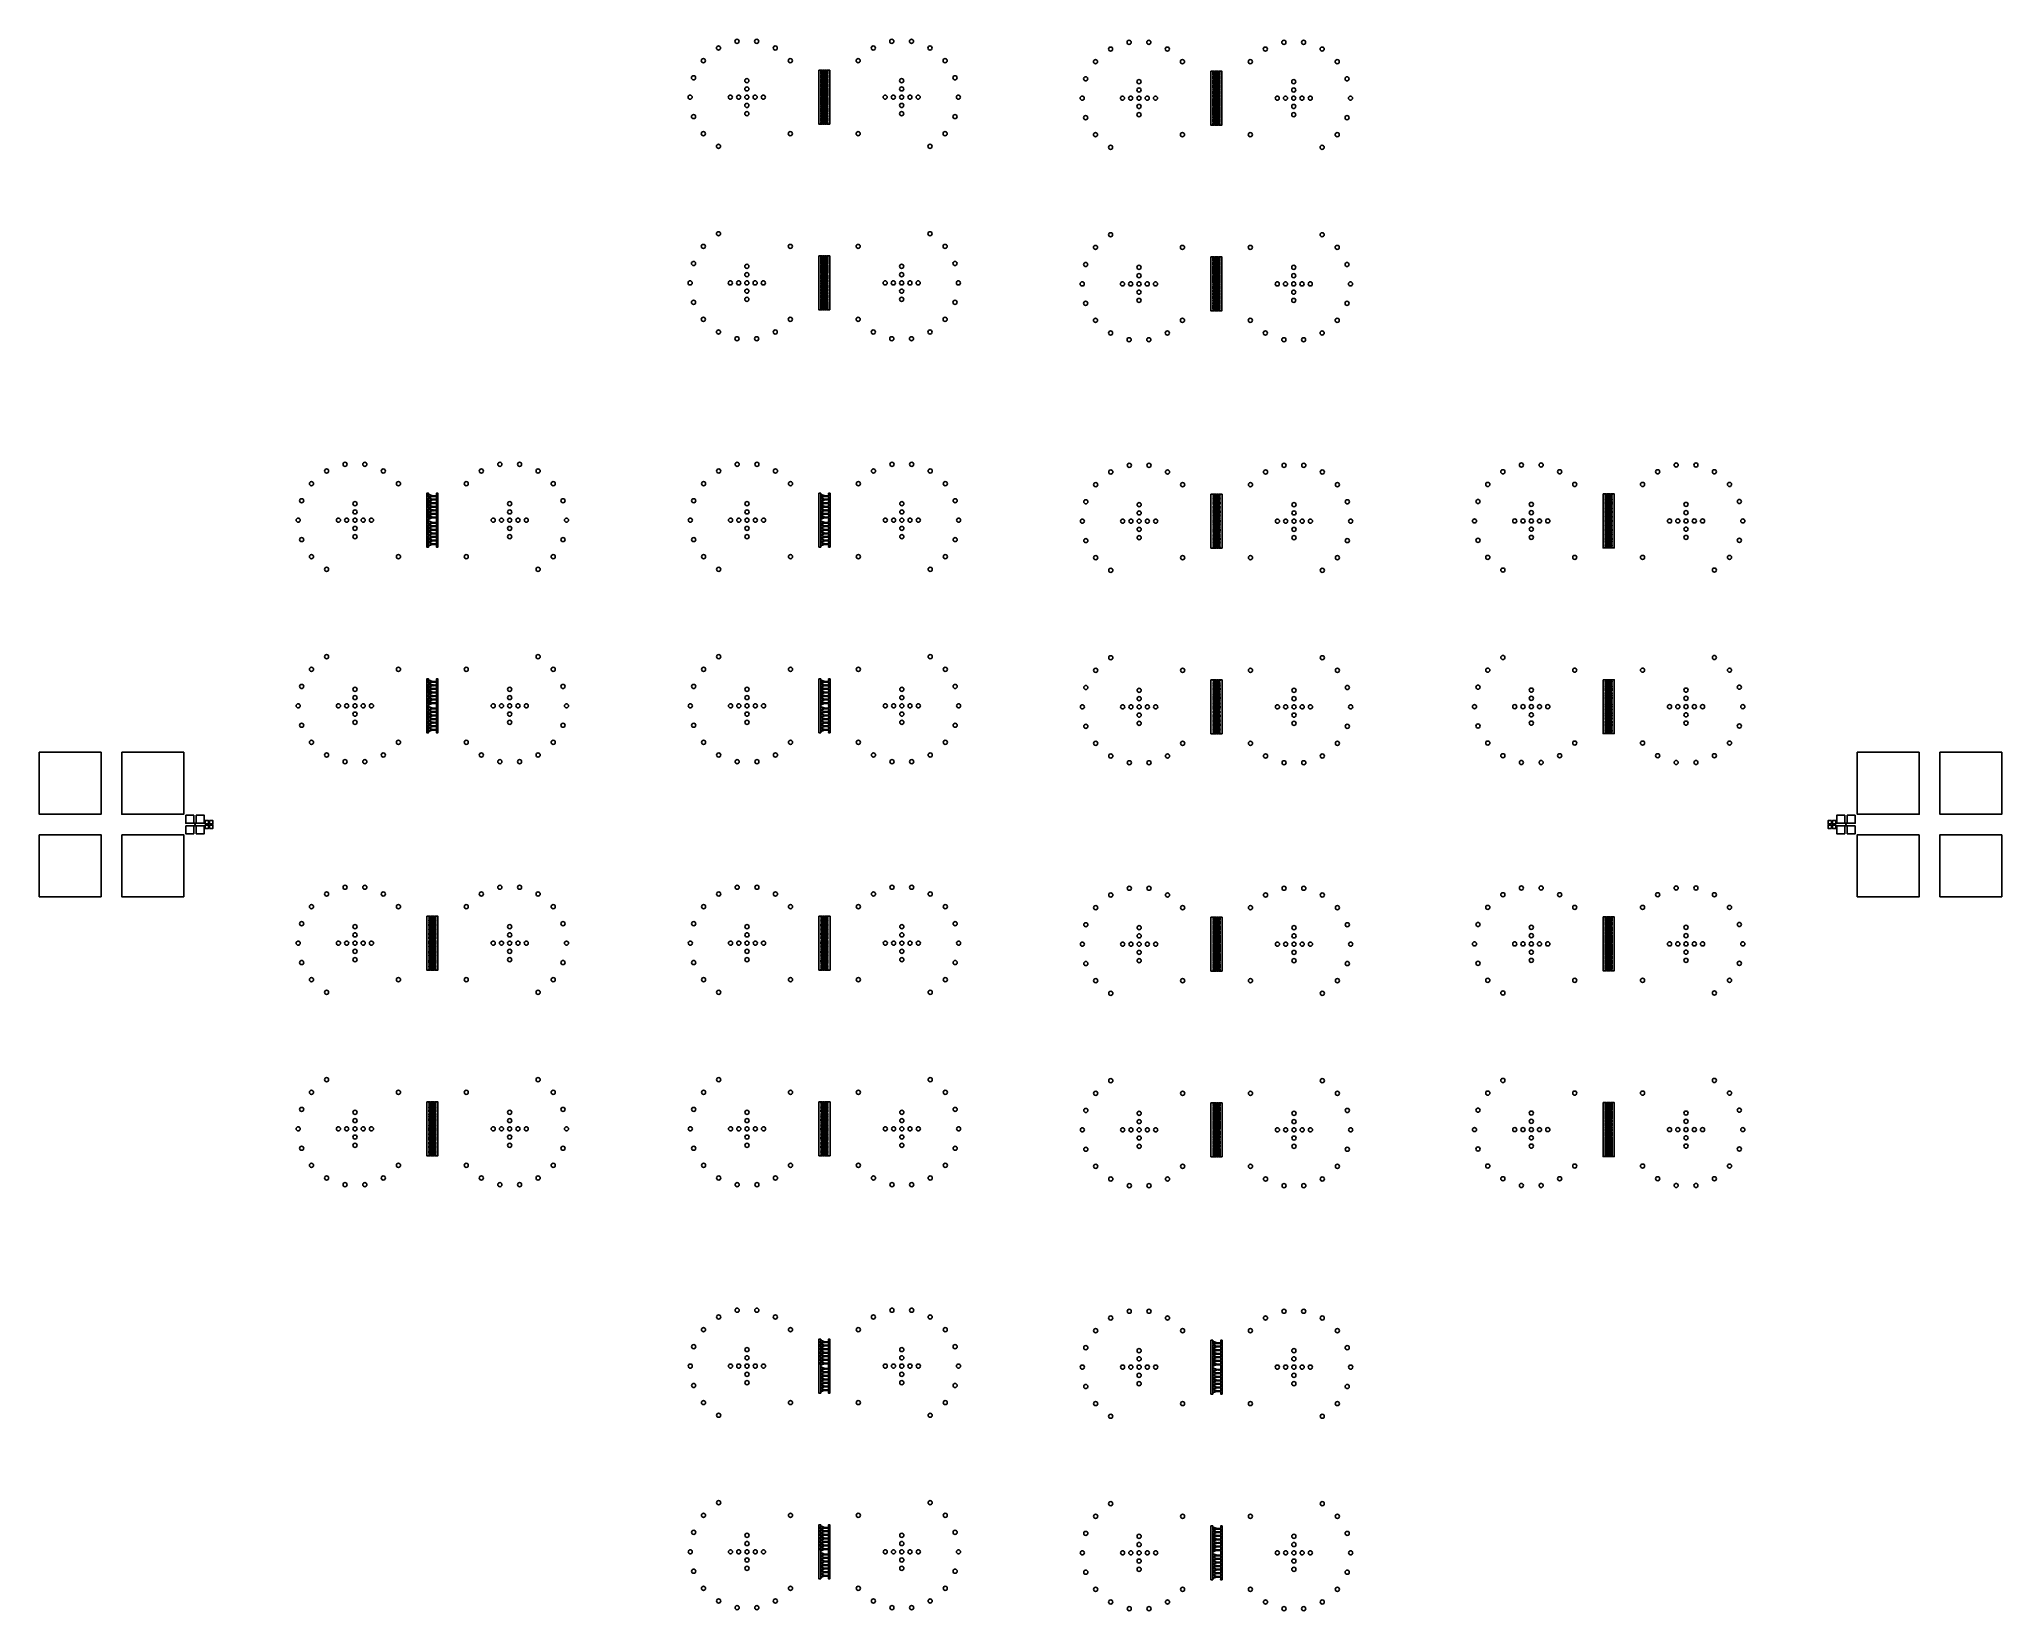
# Model space of a CAD drawing. Header units: millimetres. Extents: x -47.5 to 47.5, y -38.1 to 38.1.
import ezdxf

# ---------------------------------------------------------------- set-up
doc = ezdxf.new("R2010")
doc.units = ezdxf.units.MM
doc.header["$MEASUREMENT"] = 0
doc.layers.add('L1', color=7, linetype='Continuous')

msp = doc.modelspace()

# ---------------------------------------------------------------- linework, layer by layer
at = {"layer": 'L1'}
for points in [[(-9.779, 36.555), (-9.729, 36.555), (-9.709, 36.555, 1), (-9.699, 36.555), (-9.679, 36.555, 1), (-9.669, 36.555), (-9.649, 36.555, 1), (-9.639, 36.555), (-9.613, 36.555, 1), (-9.585, 36.555), (-9.523, 36.555, 1), (-9.495, 36.555), (-9.469, 36.555, -1), (-9.459, 36.555), (-9.433, 36.555, 1), (-9.405, 36.555), (-9.379, 36.555, 1), (-9.369, 36.555), (-9.349, 36.555, 1), (-9.339, 36.555), (-9.319, 36.555, 1), (-9.309, 36.555), (-9.289, 36.555), (-9.239, 36.555), (-9.239, 33.945), (-9.289, 33.945), (-9.309, 33.945, 1), (-9.319, 33.945), (-9.339, 33.945, 1), (-9.349, 33.945), (-9.369, 33.945, 1), (-9.379, 33.945), (-9.405, 33.945, 1), (-9.434, 33.945), (-9.459, 33.945, -1), (-9.469, 33.945), (-9.495, 33.945, 1), (-9.524, 33.945), (-9.585, 33.945, 1), (-9.614, 33.945), (-9.639, 33.945, 1), (-9.649, 33.945), (-9.669, 33.945, 1), (-9.679, 33.945), (-9.699, 33.945, 1), (-9.709, 33.945), (-9.729, 33.945), (-9.779, 33.945)], [(-9.678, 36.523), (-9.63, 36.523, -0.414214), (-9.628, 36.521), (-9.628, 36.51, -0.414214), (-9.63, 36.508), (-9.678, 36.508, -0.414214), (-9.68, 36.51), (-9.68, 36.521, -0.414214)], [(-9.678, 36.493), (-9.63, 36.493, -0.414214), (-9.628, 36.491), (-9.628, 36.48, -0.414214), (-9.63, 36.478), (-9.678, 36.478, -0.414214), (-9.68, 36.48), (-9.68, 36.491, -0.414214)], [(-9.678, 36.463), (-9.63, 36.463, -0.414214), (-9.628, 36.461), (-9.628, 36.45, -0.414214), (-9.63, 36.448), (-9.678, 36.448, -0.414214), (-9.68, 36.45), (-9.68, 36.461, -0.414214)], [(-9.678, 36.433), (-9.63, 36.433, -0.414214), (-9.628, 36.431), (-9.628, 36.42, -0.414214), (-9.63, 36.418), (-9.678, 36.418, -0.414214), (-9.68, 36.42), (-9.68, 36.431, -0.414214)], [(-9.678, 36.403), (-9.63, 36.403, -0.414214), (-9.628, 36.401), (-9.628, 36.39, -0.414214), (-9.63, 36.388), (-9.678, 36.388, -0.414214), (-9.68, 36.39), (-9.68, 36.401, -0.414214)], [(-9.678, 36.373), (-9.63, 36.373, -0.414214), (-9.628, 36.371), (-9.628, 36.36, -0.414214), (-9.63, 36.358), (-9.678, 36.358, -0.414214), (-9.68, 36.36), (-9.68, 36.371, -0.414214)], [(-9.678, 36.343), (-9.63, 36.343, -0.414214), (-9.628, 36.341), (-9.628, 36.33, -0.414214), (-9.63, 36.328), (-9.678, 36.328, -0.414214), (-9.68, 36.33), (-9.68, 36.341, -0.414214)], [(-9.678, 36.313), (-9.63, 36.313, -0.414214), (-9.628, 36.311), (-9.628, 36.3, -0.414214), (-9.63, 36.298), (-9.678, 36.298, -0.414214), (-9.68, 36.3), (-9.68, 36.311, -0.414214)], [(-9.678, 36.283), (-9.63, 36.283, -0.414214), (-9.628, 36.281), (-9.628, 36.27, -0.414214), (-9.63, 36.268), (-9.678, 36.268, -0.414214), (-9.68, 36.27), (-9.68, 36.281, -0.414214)], [(-9.678, 36.253), (-9.63, 36.253, -0.414214), (-9.628, 36.251), (-9.628, 36.24, -0.414214), (-9.63, 36.238), (-9.678, 36.238, -0.414214), (-9.68, 36.24), (-9.68, 36.251, -0.414214)], [(-9.678, 36.223), (-9.63, 36.223, -0.414214), (-9.628, 36.221), (-9.628, 36.21, -0.414214), (-9.63, 36.208), (-9.678, 36.208, -0.414214), (-9.68, 36.21), (-9.68, 36.221, -0.414214)], [(-9.678, 36.193), (-9.63, 36.193, -0.414214), (-9.628, 36.191), (-9.628, 36.18, -0.414214), (-9.63, 36.178), (-9.678, 36.178, -0.414214), (-9.68, 36.18), (-9.68, 36.191, -0.414214)], [(-9.432, 36.112, 0.669523), (-9.406, 36.112), (-9.34, 36.112, 0.414214), (-9.338, 36.114), (-9.338, 36.138, 0.414214), (-9.34, 36.14), (-9.406, 36.14, 0.71624), (-9.433, 36.14), (-9.448, 36.14), (-9.459, 36.14, -1), (-9.469, 36.14), (-9.496, 36.14, 0.71624), (-9.523, 36.14), (-9.586, 36.14, 0.71624), (-9.613, 36.14), (-9.678, 36.14, 0.414214), (-9.68, 36.138), (-9.68, 36.114, 0.414214), (-9.678, 36.112), (-9.612, 36.112, 0.669565), (-9.586, 36.112), (-9.522, 36.112, 0.669565), (-9.496, 36.112), (-9.476, 36.112, -1), (-9.466, 36.112), (-9.461, 36.112, -1), (-9.451, 36.112), (-9.432, 36.112)], [(-9.568, 36.523), (-9.54, 36.523, -0.414214), (-9.538, 36.521), (-9.538, 36.51, -0.414214), (-9.54, 36.508), (-9.568, 36.508, -0.414214), (-9.57, 36.51), (-9.57, 36.521, -0.414214)], [(-9.568, 36.493), (-9.54, 36.493, -0.414214), (-9.538, 36.491), (-9.538, 36.48, -0.414214), (-9.54, 36.478), (-9.568, 36.478, -0.414214), (-9.57, 36.48), (-9.57, 36.491, -0.414214)], [(-9.568, 36.463), (-9.54, 36.463, -0.414214), (-9.538, 36.461), (-9.538, 36.45, -0.414214), (-9.54, 36.448), (-9.568, 36.448, -0.414214), (-9.57, 36.45), (-9.57, 36.461, -0.414214)], [(-9.568, 36.433), (-9.54, 36.433, -0.414214), (-9.538, 36.431), (-9.538, 36.42, -0.414214), (-9.54, 36.418), (-9.568, 36.418, -0.414214), (-9.57, 36.42), (-9.57, 36.431, -0.414214)], [(-9.568, 36.403), (-9.54, 36.403, -0.414214), (-9.538, 36.401), (-9.538, 36.39, -0.414214), (-9.54, 36.388), (-9.568, 36.388, -0.414214), (-9.57, 36.39), (-9.57, 36.401, -0.414214)], [(-9.568, 36.373), (-9.54, 36.373, -0.414214), (-9.538, 36.371), (-9.538, 36.36, -0.414214), (-9.54, 36.358), (-9.568, 36.358, -0.414214), (-9.57, 36.36), (-9.57, 36.371, -0.414214)], [(-9.568, 36.343), (-9.54, 36.343, -0.414214), (-9.538, 36.341), (-9.538, 36.33, -0.414214), (-9.54, 36.328), (-9.568, 36.328, -0.414214), (-9.57, 36.33), (-9.57, 36.341, -0.414214)], [(-9.568, 36.313), (-9.54, 36.313, -0.414214), (-9.538, 36.311), (-9.538, 36.3, -0.414214), (-9.54, 36.298), (-9.568, 36.298, -0.414214), (-9.57, 36.3), (-9.57, 36.311, -0.414214)], [(-9.568, 36.283), (-9.54, 36.283, -0.414214), (-9.538, 36.281), (-9.538, 36.27, -0.414214), (-9.54, 36.268), (-9.568, 36.268, -0.414214), (-9.57, 36.27), (-9.57, 36.281, -0.414214)], [(-9.568, 36.253), (-9.54, 36.253, -0.414214), (-9.538, 36.251), (-9.538, 36.24, -0.414214), (-9.54, 36.238), (-9.568, 36.238, -0.414214), (-9.57, 36.24), (-9.57, 36.251, -0.414214)], [(-9.568, 36.223), (-9.54, 36.223, -0.414214), (-9.538, 36.221), (-9.538, 36.21, -0.414214), (-9.54, 36.208), (-9.568, 36.208, -0.414214), (-9.57, 36.21), (-9.57, 36.221, -0.414214)], [(-9.568, 36.193), (-9.54, 36.193, -0.414214), (-9.538, 36.191), (-9.538, 36.18, -0.414214), (-9.54, 36.178), (-9.568, 36.178, -0.414214), (-9.57, 36.18), (-9.57, 36.191, -0.414214)], [(-9.478, 36.523), (-9.45, 36.523, -0.414214), (-9.448, 36.521), (-9.448, 36.51, -0.414214), (-9.45, 36.508), (-9.478, 36.508, -0.414214), (-9.48, 36.51), (-9.48, 36.521, -0.414214)], [(-9.478, 36.493), (-9.45, 36.493, -0.414214), (-9.448, 36.491), (-9.448, 36.48, -0.414214), (-9.45, 36.478), (-9.478, 36.478, -0.414214), (-9.48, 36.48), (-9.48, 36.491, -0.414214)], [(-9.478, 36.463), (-9.45, 36.463, -0.414214), (-9.448, 36.461), (-9.448, 36.45, -0.414214), (-9.45, 36.448), (-9.478, 36.448, -0.414214), (-9.48, 36.45), (-9.48, 36.461, -0.414214)], [(-9.478, 36.433), (-9.45, 36.433, -0.414214), (-9.448, 36.431), (-9.448, 36.42, -0.414214), (-9.45, 36.418), (-9.478, 36.418, -0.414214), (-9.48, 36.42), (-9.48, 36.431, -0.414214)], [(-9.478, 36.403), (-9.45, 36.403, -0.414214), (-9.448, 36.401), (-9.448, 36.39, -0.414214), (-9.45, 36.388), (-9.478, 36.388, -0.414214), (-9.48, 36.39), (-9.48, 36.401, -0.414214)], [(-9.478, 36.373), (-9.45, 36.373, -0.414214), (-9.448, 36.371), (-9.448, 36.36, -0.414214), (-9.45, 36.358), (-9.478, 36.358, -0.414214), (-9.48, 36.36), (-9.48, 36.371, -0.414214)], [(-9.478, 36.343), (-9.45, 36.343, -0.414214), (-9.448, 36.341), (-9.448, 36.33, -0.414214), (-9.45, 36.328), (-9.478, 36.328, -0.414214), (-9.48, 36.33), (-9.48, 36.341, -0.414214)], [(-9.478, 36.313), (-9.45, 36.313, -0.414214), (-9.448, 36.311), (-9.448, 36.3, -0.414214), (-9.45, 36.298), (-9.478, 36.298, -0.414214), (-9.48, 36.3), (-9.48, 36.311, -0.414214)], [(-9.478, 36.283), (-9.45, 36.283, -0.414214), (-9.448, 36.281), (-9.448, 36.27, -0.414214), (-9.45, 36.268), (-9.478, 36.268, -0.414214), (-9.48, 36.27), (-9.48, 36.281, -0.414214)], [(-9.478, 36.253), (-9.45, 36.253, -0.414214), (-9.448, 36.251), (-9.448, 36.24, -0.414214), (-9.45, 36.238), (-9.478, 36.238, -0.414214), (-9.48, 36.24), (-9.48, 36.251, -0.414214)], [(-9.478, 36.223), (-9.45, 36.223, -0.414214), (-9.448, 36.221), (-9.448, 36.21, -0.414214), (-9.45, 36.208), (-9.478, 36.208, -0.414214), (-9.48, 36.21), (-9.48, 36.221, -0.414214)], [(-9.478, 36.193), (-9.45, 36.193, -0.414214), (-9.448, 36.191), (-9.448, 36.18, -0.414214), (-9.45, 36.178), (-9.478, 36.178, -0.414214), (-9.48, 36.18), (-9.48, 36.191, -0.414214)], [(-9.388, 36.523), (-9.34, 36.523, -0.414214), (-9.338, 36.521), (-9.338, 36.51, -0.414214), (-9.34, 36.508), (-9.388, 36.508, -0.414214), (-9.39, 36.51), (-9.39, 36.521, -0.414214)], [(-9.388, 36.493), (-9.34, 36.493, -0.414214), (-9.338, 36.491), (-9.338, 36.48, -0.414214), (-9.34, 36.478), (-9.388, 36.478, -0.414214), (-9.39, 36.48), (-9.39, 36.491, -0.414214)], [(-9.388, 36.463), (-9.34, 36.463, -0.414214), (-9.338, 36.461), (-9.338, 36.45, -0.414214), (-9.34, 36.448), (-9.388, 36.448, -0.414214), (-9.39, 36.45), (-9.39, 36.461, -0.414214)], [(-9.388, 36.433), (-9.34, 36.433, -0.414214), (-9.338, 36.431), (-9.338, 36.42, -0.414214), (-9.34, 36.418), (-9.388, 36.418, -0.414214), (-9.39, 36.42), (-9.39, 36.431, -0.414214)], [(-9.388, 36.403), (-9.34, 36.403, -0.414214), (-9.338, 36.401), (-9.338, 36.39, -0.414214), (-9.34, 36.388), (-9.388, 36.388, -0.414214), (-9.39, 36.39), (-9.39, 36.401, -0.414214)], [(-9.388, 36.373), (-9.34, 36.373, -0.414214), (-9.338, 36.371), (-9.338, 36.36, -0.414214), (-9.34, 36.358), (-9.388, 36.358, -0.414214), (-9.39, 36.36), (-9.39, 36.371, -0.414214)], [(-9.388, 36.343), (-9.34, 36.343, -0.414214), (-9.338, 36.341), (-9.338, 36.33, -0.414214), (-9.34, 36.328), (-9.388, 36.328, -0.414214), (-9.39, 36.33), (-9.39, 36.341, -0.414214)], [(-9.388, 36.313), (-9.34, 36.313, -0.414214), (-9.338, 36.311), (-9.338, 36.3, -0.414214), (-9.34, 36.298), (-9.388, 36.298, -0.414214), (-9.39, 36.3), (-9.39, 36.311, -0.414214)], [(-9.388, 36.283), (-9.34, 36.283, -0.414214), (-9.338, 36.281), (-9.338, 36.27, -0.414214), (-9.34, 36.268), (-9.388, 36.268, -0.414214), (-9.39, 36.27), (-9.39, 36.281, -0.414214)], [(-9.388, 36.253), (-9.34, 36.253, -0.414214), (-9.338, 36.251), (-9.338, 36.24, -0.414214), (-9.34, 36.238), (-9.388, 36.238, -0.414214), (-9.39, 36.24), (-9.39, 36.251, -0.414214)], [(-9.388, 36.223), (-9.34, 36.223, -0.414214), (-9.338, 36.221), (-9.338, 36.21, -0.414214), (-9.34, 36.208), (-9.388, 36.208, -0.414214), (-9.39, 36.21), (-9.39, 36.221, -0.414214)], [(-9.388, 36.193), (-9.34, 36.193, -0.414214), (-9.338, 36.191), (-9.338, 36.18, -0.414214), (-9.34, 36.178), (-9.388, 36.178, -0.414214), (-9.39, 36.18), (-9.39, 36.191, -0.414214)], [(9.221, 36.506), (9.271, 36.506), (9.291, 36.506, 1), (9.301, 36.506), (9.321, 36.506, 1), (9.331, 36.506), (9.351, 36.506, 1), (9.361, 36.506), (9.387, 36.506, 1), (9.415, 36.506), (9.477, 36.506, 1), (9.505, 36.506), (9.531, 36.506, -1), (9.541, 36.506), (9.567, 36.506, 1), (9.595, 36.506), (9.621, 36.506, 1), (9.631, 36.506), (9.651, 36.506, 1), (9.661, 36.506), (9.681, 36.506, 1), (9.691, 36.506), (9.711, 36.506), (9.761, 36.506), (9.761, 33.896), (9.711, 33.896), (9.691, 33.896, 1), (9.681, 33.896), (9.661, 33.896, 1), (9.651, 33.896), (9.631, 33.896, 1), (9.621, 33.896), (9.595, 33.896, 1), (9.566, 33.896), (9.541, 33.896, -1), (9.531, 33.896), (9.505, 33.896, 1), (9.476, 33.896), (9.415, 33.896, 1), (9.386, 33.896), (9.361, 33.896, 1), (9.351, 33.896), (9.331, 33.896, 1), (9.321, 33.896), (9.301, 33.896, 1), (9.291, 33.896), (9.271, 33.896), (9.221, 33.896)], [(9.322, 36.474), (9.37, 36.474, -0.414214), (9.372, 36.472), (9.372, 36.461, -0.414214), (9.37, 36.459), (9.322, 36.459, -0.414214), (9.32, 36.461), (9.32, 36.472, -0.414214)], [(9.322, 36.444), (9.37, 36.444, -0.414214), (9.372, 36.442), (9.372, 36.431, -0.414214), (9.37, 36.429), (9.322, 36.429, -0.414214), (9.32, 36.431), (9.32, 36.442, -0.414214)], [(9.322, 36.414), (9.37, 36.414, -0.414214), (9.372, 36.412), (9.372, 36.401, -0.414214), (9.37, 36.399), (9.322, 36.399, -0.414214), (9.32, 36.401), (9.32, 36.412, -0.414214)], [(9.322, 36.384), (9.37, 36.384, -0.414214), (9.372, 36.382), (9.372, 36.371, -0.414214), (9.37, 36.369), (9.322, 36.369, -0.414214), (9.32, 36.371), (9.32, 36.382, -0.414214)], [(9.322, 36.354), (9.37, 36.354, -0.414214), (9.372, 36.352), (9.372, 36.341, -0.414214), (9.37, 36.339), (9.322, 36.339, -0.414214), (9.32, 36.341), (9.32, 36.352, -0.414214)], [(9.322, 36.324), (9.37, 36.324, -0.414214), (9.372, 36.322), (9.372, 36.311, -0.414214), (9.37, 36.309), (9.322, 36.309, -0.414214), (9.32, 36.311), (9.32, 36.322, -0.414214)], [(9.322, 36.294), (9.37, 36.294, -0.414214), (9.372, 36.292), (9.372, 36.281, -0.414214), (9.37, 36.279), (9.322, 36.279, -0.414214), (9.32, 36.281), (9.32, 36.292, -0.414214)], [(9.322, 36.264), (9.37, 36.264, -0.414214), (9.372, 36.262), (9.372, 36.251, -0.414214), (9.37, 36.249), (9.322, 36.249, -0.414214), (9.32, 36.251), (9.32, 36.262, -0.414214)], [(9.322, 36.234), (9.37, 36.234, -0.414214), (9.372, 36.232), (9.372, 36.221, -0.414214), (9.37, 36.219), (9.322, 36.219, -0.414214), (9.32, 36.221), (9.32, 36.232, -0.414214)], [(9.322, 36.204), (9.37, 36.204, -0.414214), (9.372, 36.202), (9.372, 36.191, -0.414214), (9.37, 36.189), (9.322, 36.189, -0.414214), (9.32, 36.191), (9.32, 36.202, -0.414214)], [(9.322, 36.174), (9.37, 36.174, -0.414214), (9.372, 36.172), (9.372, 36.161, -0.414214), (9.37, 36.159), (9.322, 36.159, -0.414214), (9.32, 36.161), (9.32, 36.172, -0.414214)], [(9.322, 36.144), (9.37, 36.144, -0.414214), (9.372, 36.142), (9.372, 36.131, -0.414214), (9.37, 36.129), (9.322, 36.129, -0.414214), (9.32, 36.131), (9.32, 36.142, -0.414214)], [(9.432, 36.474), (9.46, 36.474, -0.414214), (9.462, 36.472), (9.462, 36.461, -0.414214), (9.46, 36.459), (9.432, 36.459, -0.414214), (9.43, 36.461), (9.43, 36.472, -0.414214)], [(9.432, 36.444), (9.46, 36.444, -0.414214), (9.462, 36.442), (9.462, 36.431, -0.414214), (9.46, 36.429), (9.432, 36.429, -0.414214), (9.43, 36.431), (9.43, 36.442, -0.414214)], [(9.432, 36.414), (9.46, 36.414, -0.414214), (9.462, 36.412), (9.462, 36.401, -0.414214), (9.46, 36.399), (9.432, 36.399, -0.414214), (9.43, 36.401), (9.43, 36.412, -0.414214)], [(9.432, 36.384), (9.46, 36.384, -0.414214), (9.462, 36.382), (9.462, 36.371, -0.414214), (9.46, 36.369), (9.432, 36.369, -0.414214), (9.43, 36.371), (9.43, 36.382, -0.414214)], [(9.432, 36.354), (9.46, 36.354, -0.414214), (9.462, 36.352), (9.462, 36.341, -0.414214), (9.46, 36.339), (9.432, 36.339, -0.414214), (9.43, 36.341), (9.43, 36.352, -0.414214)], [(9.432, 36.324), (9.46, 36.324, -0.414214), (9.462, 36.322), (9.462, 36.311, -0.414214), (9.46, 36.309), (9.432, 36.309, -0.414214), (9.43, 36.311), (9.43, 36.322, -0.414214)], [(9.432, 36.294), (9.46, 36.294, -0.414214), (9.462, 36.292), (9.462, 36.281, -0.414214), (9.46, 36.279), (9.432, 36.279, -0.414214), (9.43, 36.281), (9.43, 36.292, -0.414214)], [(9.432, 36.264), (9.46, 36.264, -0.414214), (9.462, 36.262), (9.462, 36.251, -0.414214), (9.46, 36.249), (9.432, 36.249, -0.414214), (9.43, 36.251), (9.43, 36.262, -0.414214)], [(9.432, 36.234), (9.46, 36.234, -0.414214), (9.462, 36.232), (9.462, 36.221, -0.414214), (9.46, 36.219), (9.432, 36.219, -0.414214), (9.43, 36.221), (9.43, 36.232, -0.414214)], [(9.432, 36.204), (9.46, 36.204, -0.414214), (9.462, 36.202), (9.462, 36.191, -0.414214), (9.46, 36.189), (9.432, 36.189, -0.414214), (9.43, 36.191), (9.43, 36.202, -0.414214)], [(9.432, 36.174), (9.46, 36.174, -0.414214), (9.462, 36.172), (9.462, 36.161, -0.414214), (9.46, 36.159), (9.432, 36.159, -0.414214), (9.43, 36.161), (9.43, 36.172, -0.414214)], [(9.432, 36.144), (9.46, 36.144, -0.414214), (9.462, 36.142), (9.462, 36.131, -0.414214), (9.46, 36.129), (9.432, 36.129, -0.414214), (9.43, 36.131), (9.43, 36.142, -0.414214)], [(9.522, 36.474), (9.55, 36.474, -0.414214), (9.552, 36.472), (9.552, 36.461, -0.414214), (9.55, 36.459), (9.522, 36.459, -0.414214), (9.52, 36.461), (9.52, 36.472, -0.414214)], [(9.522, 36.444), (9.55, 36.444, -0.414214), (9.552, 36.442), (9.552, 36.431, -0.414214), (9.55, 36.429), (9.522, 36.429, -0.414214), (9.52, 36.431), (9.52, 36.442, -0.414214)], [(9.522, 36.414), (9.55, 36.414, -0.414214), (9.552, 36.412), (9.552, 36.401, -0.414214), (9.55, 36.399), (9.522, 36.399, -0.414214), (9.52, 36.401), (9.52, 36.412, -0.414214)], [(9.522, 36.384), (9.55, 36.384, -0.414214), (9.552, 36.382), (9.552, 36.371, -0.414214), (9.55, 36.369), (9.522, 36.369, -0.414214), (9.52, 36.371), (9.52, 36.382, -0.414214)], [(9.522, 36.354), (9.55, 36.354, -0.414214), (9.552, 36.352), (9.552, 36.341, -0.414214), (9.55, 36.339), (9.522, 36.339, -0.414214), (9.52, 36.341), (9.52, 36.352, -0.414214)], [(9.522, 36.324), (9.55, 36.324, -0.414214), (9.552, 36.322), (9.552, 36.311, -0.414214), (9.55, 36.309), (9.522, 36.309, -0.414214), (9.52, 36.311), (9.52, 36.322, -0.414214)], [(9.522, 36.294), (9.55, 36.294, -0.414214), (9.552, 36.292), (9.552, 36.281, -0.414214), (9.55, 36.279), (9.522, 36.279, -0.414214), (9.52, 36.281), (9.52, 36.292, -0.414214)], [(9.522, 36.264), (9.55, 36.264, -0.414214), (9.552, 36.262), (9.552, 36.251, -0.414214), (9.55, 36.249), (9.522, 36.249, -0.414214), (9.52, 36.251), (9.52, 36.262, -0.414214)], [(9.522, 36.234), (9.55, 36.234, -0.414214), (9.552, 36.232), (9.552, 36.221, -0.414214), (9.55, 36.219), (9.522, 36.219, -0.414214), (9.52, 36.221), (9.52, 36.232, -0.414214)], [(9.522, 36.204), (9.55, 36.204, -0.414214), (9.552, 36.202), (9.552, 36.191, -0.414214), (9.55, 36.189), (9.522, 36.189, -0.414214), (9.52, 36.191), (9.52, 36.202, -0.414214)], [(9.522, 36.174), (9.55, 36.174, -0.414214), (9.552, 36.172), (9.552, 36.161, -0.414214), (9.55, 36.159), (9.522, 36.159, -0.414214), (9.52, 36.161), (9.52, 36.172, -0.414214)], [(9.522, 36.144), (9.55, 36.144, -0.414214), (9.552, 36.142), (9.552, 36.131, -0.414214), (9.55, 36.129), (9.522, 36.129, -0.414214), (9.52, 36.131), (9.52, 36.142, -0.414214)], [(9.612, 36.474), (9.66, 36.474, -0.414214), (9.662, 36.472), (9.662, 36.461, -0.414214), (9.66, 36.459), (9.612, 36.459, -0.414214), (9.61, 36.461), (9.61, 36.472, -0.414214)], [(9.612, 36.444), (9.66, 36.444, -0.414214), (9.662, 36.442), (9.662, 36.431, -0.414214), (9.66, 36.429), (9.612, 36.429, -0.414214), (9.61, 36.431), (9.61, 36.442, -0.414214)], [(9.612, 36.414), (9.66, 36.414, -0.414214), (9.662, 36.412), (9.662, 36.401, -0.414214), (9.66, 36.399), (9.612, 36.399, -0.414214), (9.61, 36.401), (9.61, 36.412, -0.414214)], [(9.612, 36.384), (9.66, 36.384, -0.414214), (9.662, 36.382), (9.662, 36.371, -0.414214), (9.66, 36.369), (9.612, 36.369, -0.414214), (9.61, 36.371), (9.61, 36.382, -0.414214)], [(9.612, 36.354), (9.66, 36.354, -0.414214), (9.662, 36.352), (9.662, 36.341, -0.414214), (9.66, 36.339), (9.612, 36.339, -0.414214), (9.61, 36.341), (9.61, 36.352, -0.414214)], [(9.612, 36.324), (9.66, 36.324, -0.414214), (9.662, 36.322), (9.662, 36.311, -0.414214), (9.66, 36.309), (9.612, 36.309, -0.414214), (9.61, 36.311), (9.61, 36.322, -0.414214)], [(9.612, 36.294), (9.66, 36.294, -0.414214), (9.662, 36.292), (9.662, 36.281, -0.414214), (9.66, 36.279), (9.612, 36.279, -0.414214), (9.61, 36.281), (9.61, 36.292, -0.414214)], [(9.612, 36.264), (9.66, 36.264, -0.414214), (9.662, 36.262), (9.662, 36.251, -0.414214), (9.66, 36.249), (9.612, 36.249, -0.414214), (9.61, 36.251), (9.61, 36.262, -0.414214)], [(9.612, 36.234), (9.66, 36.234, -0.414214), (9.662, 36.232), (9.662, 36.221, -0.414214), (9.66, 36.219), (9.612, 36.219, -0.414214), (9.61, 36.221), (9.61, 36.232, -0.414214)], [(9.612, 36.204), (9.66, 36.204, -0.414214), (9.662, 36.202), (9.662, 36.191, -0.414214), (9.66, 36.189), (9.612, 36.189, -0.414214), (9.61, 36.191), (9.61, 36.202, -0.414214)], [(9.612, 36.174), (9.66, 36.174, -0.414214), (9.662, 36.172), (9.662, 36.161, -0.414214), (9.66, 36.159), (9.612, 36.159, -0.414214), (9.61, 36.161), (9.61, 36.172, -0.414214)], [(9.612, 36.144), (9.66, 36.144, -0.414214), (9.662, 36.142), (9.662, 36.131, -0.414214), (9.66, 36.129), (9.612, 36.129, -0.414214), (9.61, 36.131), (9.61, 36.142, -0.414214)], [(-9.678, 36.085), (-9.63, 36.085, -0.414214), (-9.628, 36.083), (-9.628, 36.072, -0.414214), (-9.63, 36.07), (-9.678, 36.07, -0.414214), (-9.68, 36.072), (-9.68, 36.083, -0.414214)], [(-9.678, 36.055), (-9.63, 36.055, -0.414214), (-9.628, 36.053), (-9.628, 36.042, -0.414214), (-9.63, 36.04), (-9.678, 36.04, -0.414214), (-9.68, 36.042), (-9.68, 36.053, -0.414214)], [(-9.678, 36.025), (-9.63, 36.025, -0.414214), (-9.628, 36.023), (-9.628, 36.012, -0.414214), (-9.63, 36.01), (-9.678, 36.01, -0.414214), (-9.68, 36.012), (-9.68, 36.023, -0.414214)], [(-9.678, 35.995), (-9.63, 35.995, -0.414214), (-9.628, 35.993), (-9.628, 35.982, -0.414214), (-9.63, 35.98), (-9.678, 35.98, -0.414214), (-9.68, 35.982), (-9.68, 35.993, -0.414214)], [(-9.678, 35.965), (-9.63, 35.965, -0.414214), (-9.628, 35.963), (-9.628, 35.952, -0.414214), (-9.63, 35.95), (-9.678, 35.95, -0.414214), (-9.68, 35.952), (-9.68, 35.963, -0.414214)], [(-9.678, 35.935), (-9.63, 35.935, -0.414214), (-9.628, 35.933), (-9.628, 35.922, -0.414214), (-9.63, 35.92), (-9.678, 35.92, -0.414214), (-9.68, 35.922), (-9.68, 35.933, -0.414214)], [(-9.678, 35.905), (-9.63, 35.905, -0.414214), (-9.628, 35.903), (-9.628, 35.892, -0.414214), (-9.63, 35.89), (-9.678, 35.89, -0.414214), (-9.68, 35.892), (-9.68, 35.903, -0.414214)], [(-9.678, 35.875), (-9.63, 35.875, -0.414214), (-9.628, 35.873), (-9.628, 35.862, -0.414214), (-9.63, 35.86), (-9.678, 35.86, -0.414214), (-9.68, 35.862), (-9.68, 35.873, -0.414214)], [(-9.678, 35.845), (-9.63, 35.845, -0.414214), (-9.628, 35.843), (-9.628, 35.832, -0.414214), (-9.63, 35.83), (-9.678, 35.83, -0.414214), (-9.68, 35.832), (-9.68, 35.843, -0.414214)], [(-9.678, 35.815), (-9.63, 35.815, -0.414214), (-9.628, 35.813), (-9.628, 35.802, -0.414214), (-9.63, 35.8), (-9.678, 35.8, -0.414214), (-9.68, 35.802), (-9.68, 35.813, -0.414214)], [(-9.678, 35.785), (-9.63, 35.785, -0.414214), (-9.628, 35.783), (-9.628, 35.772, -0.414214), (-9.63, 35.77), (-9.678, 35.77, -0.414214), (-9.68, 35.772), (-9.68, 35.783, -0.414214)], [(-9.678, 35.755), (-9.63, 35.755, -0.414214), (-9.628, 35.753), (-9.628, 35.742, -0.414214), (-9.63, 35.74), (-9.678, 35.74, -0.414214), (-9.68, 35.742), (-9.68, 35.753, -0.414214)], [(-9.433, 35.702), (-9.452, 35.702, -1), (-9.462, 35.702), (-9.467, 35.702, -1), (-9.477, 35.702), (-9.496, 35.702, 0.707076), (-9.523, 35.702), (-9.586, 35.702, 0.707076), (-9.613, 35.702), (-9.678, 35.702, 0.414214), (-9.68, 35.7), (-9.68, 35.676, 0.414214), (-9.678, 35.674), (-9.613, 35.674, 0.679871), (-9.586, 35.674), (-9.523, 35.674, 0.679871), (-9.496, 35.674), (-9.469, 35.674, -1), (-9.459, 35.674), (-9.433, 35.674, 0.679871), (-9.406, 35.674), (-9.34, 35.674, 0.414214), (-9.338, 35.676), (-9.338, 35.7, 0.414214), (-9.34, 35.702), (-9.406, 35.702, 0.707076)], [(-9.678, 35.647), (-9.63, 35.647, -0.414214), (-9.628, 35.645), (-9.628, 35.634, -0.414214), (-9.63, 35.632), (-9.678, 35.632, -0.414214), (-9.68, 35.634), (-9.68, 35.645, -0.414214)], [(-9.678, 35.617), (-9.63, 35.617, -0.414214), (-9.628, 35.615), (-9.628, 35.604, -0.414214), (-9.63, 35.602), (-9.678, 35.602, -0.414214), (-9.68, 35.604), (-9.68, 35.615, -0.414214)], [(-9.678, 35.587), (-9.63, 35.587, -0.414214), (-9.628, 35.585), (-9.628, 35.574, -0.414214), (-9.63, 35.572), (-9.678, 35.572, -0.414214), (-9.68, 35.574), (-9.68, 35.585, -0.414214)], [(-9.678, 35.557), (-9.63, 35.557, -0.414214), (-9.628, 35.555), (-9.628, 35.544, -0.414214), (-9.63, 35.542), (-9.678, 35.542, -0.414214), (-9.68, 35.544), (-9.68, 35.555, -0.414214)], [(-9.678, 35.527), (-9.63, 35.527, -0.414214), (-9.628, 35.525), (-9.628, 35.514, -0.414214), (-9.63, 35.512), (-9.678, 35.512, -0.414214), (-9.68, 35.514), (-9.68, 35.525, -0.414214)], [(-9.678, 35.497), (-9.63, 35.497, -0.414214), (-9.628, 35.495), (-9.628, 35.484, -0.414214), (-9.63, 35.482), (-9.678, 35.482, -0.414214), (-9.68, 35.484), (-9.68, 35.495, -0.414214)], [(-9.678, 35.467), (-9.63, 35.467, -0.414214), (-9.628, 35.465), (-9.628, 35.454, -0.414214), (-9.63, 35.452), (-9.678, 35.452, -0.414214), (-9.68, 35.454), (-9.68, 35.465, -0.414214)], [(-9.678, 35.437), (-9.63, 35.437, -0.414214), (-9.628, 35.435), (-9.628, 35.424, -0.414214), (-9.63, 35.422), (-9.678, 35.422, -0.414214), (-9.68, 35.424), (-9.68, 35.435, -0.414214)], [(-9.678, 35.407), (-9.63, 35.407, -0.414214), (-9.628, 35.405), (-9.628, 35.394, -0.414214), (-9.63, 35.392), (-9.678, 35.392, -0.414214), (-9.68, 35.394), (-9.68, 35.405, -0.414214)], [(-9.678, 35.377), (-9.63, 35.377, -0.414214), (-9.628, 35.375), (-9.628, 35.364, -0.414214), (-9.63, 35.362), (-9.678, 35.362, -0.414214), (-9.68, 35.364), (-9.68, 35.375, -0.414214)], [(-9.678, 35.347), (-9.63, 35.347, -0.414214), (-9.628, 35.345), (-9.628, 35.334, -0.414214), (-9.63, 35.332), (-9.678, 35.332, -0.414214), (-9.68, 35.334), (-9.68, 35.345, -0.414214)], [(-9.678, 35.317), (-9.63, 35.317, -0.414214), (-9.628, 35.315), (-9.628, 35.304, -0.414214), (-9.63, 35.302), (-9.678, 35.302, -0.414214), (-9.68, 35.304), (-9.68, 35.315, -0.414214)], [(-9.68, 35.262, -0.414214), (-9.678, 35.264), (-9.613, 35.264, -0.71624), (-9.586, 35.264), (-9.523, 35.264, -0.71624), (-9.496, 35.264), (-9.469, 35.264, 1), (-9.459, 35.264), (-9.433, 35.264, -0.71624), (-9.406, 35.264), (-9.34, 35.264, -0.414214), (-9.338, 35.262), (-9.338, 35.238, -0.414214), (-9.34, 35.236), (-9.406, 35.236, -0.052351), (-9.408, 35.233), (-9.431, 35.233, -0.052351), (-9.432, 35.236), (-9.496, 35.236, -0.052351), (-9.498, 35.233), (-9.521, 35.233, -0.052351), (-9.522, 35.236), (-9.586, 35.236, -0.052351), (-9.588, 35.233), (-9.611, 35.233, -0.052351), (-9.612, 35.236), (-9.678, 35.236, -0.414214), (-9.68, 35.238)], [(-9.678, 35.209), (-9.63, 35.209, -0.414214), (-9.628, 35.207), (-9.628, 35.196, -0.414214), (-9.63, 35.194), (-9.678, 35.194, -0.414214), (-9.68, 35.196), (-9.68, 35.207, -0.414214)], [(-9.568, 36.085), (-9.54, 36.085, -0.414214), (-9.538, 36.083), (-9.538, 36.072, -0.414214), (-9.54, 36.07), (-9.568, 36.07, -0.414214), (-9.57, 36.072), (-9.57, 36.083, -0.414214)], [(-9.568, 36.055), (-9.54, 36.055, -0.414214), (-9.538, 36.053), (-9.538, 36.042, -0.414214), (-9.54, 36.04), (-9.568, 36.04, -0.414214), (-9.57, 36.042), (-9.57, 36.053, -0.414214)], [(-9.568, 36.025), (-9.54, 36.025, -0.414214), (-9.538, 36.023), (-9.538, 36.012, -0.414214), (-9.54, 36.01), (-9.568, 36.01, -0.414214), (-9.57, 36.012), (-9.57, 36.023, -0.414214)], [(-9.568, 35.995), (-9.54, 35.995, -0.414214), (-9.538, 35.993), (-9.538, 35.982, -0.414214), (-9.54, 35.98), (-9.568, 35.98, -0.414214), (-9.57, 35.982), (-9.57, 35.993, -0.414214)], [(-9.568, 35.965), (-9.54, 35.965, -0.414214), (-9.538, 35.963), (-9.538, 35.952, -0.414214), (-9.54, 35.95), (-9.568, 35.95, -0.414214), (-9.57, 35.952), (-9.57, 35.963, -0.414214)], [(-9.568, 35.935), (-9.54, 35.935, -0.414214), (-9.538, 35.933), (-9.538, 35.922, -0.414214), (-9.54, 35.92), (-9.568, 35.92, -0.414214), (-9.57, 35.922), (-9.57, 35.933, -0.414214)], [(-9.568, 35.905), (-9.54, 35.905, -0.414214), (-9.538, 35.903), (-9.538, 35.892, -0.414214), (-9.54, 35.89), (-9.568, 35.89, -0.414214), (-9.57, 35.892), (-9.57, 35.903, -0.414214)], [(-9.568, 35.875), (-9.54, 35.875, -0.414214), (-9.538, 35.873), (-9.538, 35.862, -0.414214), (-9.54, 35.86), (-9.568, 35.86, -0.414214), (-9.57, 35.862), (-9.57, 35.873, -0.414214)], [(-9.568, 35.845), (-9.54, 35.845, -0.414214), (-9.538, 35.843), (-9.538, 35.832, -0.414214), (-9.54, 35.83), (-9.568, 35.83, -0.414214), (-9.57, 35.832), (-9.57, 35.843, -0.414214)], [(-9.568, 35.815), (-9.54, 35.815, -0.414214), (-9.538, 35.813), (-9.538, 35.802, -0.414214), (-9.54, 35.8), (-9.568, 35.8, -0.414214), (-9.57, 35.802), (-9.57, 35.813, -0.414214)], [(-9.568, 35.785), (-9.54, 35.785, -0.414214), (-9.538, 35.783), (-9.538, 35.772, -0.414214), (-9.54, 35.77), (-9.568, 35.77, -0.414214), (-9.57, 35.772), (-9.57, 35.783, -0.414214)], [(-9.568, 35.755), (-9.54, 35.755, -0.414214), (-9.538, 35.753), (-9.538, 35.742, -0.414214), (-9.54, 35.74), (-9.568, 35.74, -0.414214), (-9.57, 35.742), (-9.57, 35.753, -0.414214)], [(-9.568, 35.647), (-9.54, 35.647, -0.414214), (-9.538, 35.645), (-9.538, 35.634, -0.414214), (-9.54, 35.632), (-9.568, 35.632, -0.414214), (-9.57, 35.634), (-9.57, 35.645, -0.414214)], [(-9.568, 35.617), (-9.54, 35.617, -0.414214), (-9.538, 35.615), (-9.538, 35.604, -0.414214), (-9.54, 35.602), (-9.568, 35.602, -0.414214), (-9.57, 35.604), (-9.57, 35.615, -0.414214)], [(-9.568, 35.587), (-9.54, 35.587, -0.414214), (-9.538, 35.585), (-9.538, 35.574, -0.414214), (-9.54, 35.572), (-9.568, 35.572, -0.414214), (-9.57, 35.574), (-9.57, 35.585, -0.414214)], [(-9.568, 35.557), (-9.54, 35.557, -0.414214), (-9.538, 35.555), (-9.538, 35.544, -0.414214), (-9.54, 35.542), (-9.568, 35.542, -0.414214), (-9.57, 35.544), (-9.57, 35.555, -0.414214)], [(-9.568, 35.527), (-9.54, 35.527, -0.414214), (-9.538, 35.525), (-9.538, 35.514, -0.414214), (-9.54, 35.512), (-9.568, 35.512, -0.414214), (-9.57, 35.514), (-9.57, 35.525, -0.414214)], [(-9.568, 35.497), (-9.54, 35.497, -0.414214), (-9.538, 35.495), (-9.538, 35.484, -0.414214), (-9.54, 35.482), (-9.568, 35.482, -0.414214), (-9.57, 35.484), (-9.57, 35.495, -0.414214)], [(-9.568, 35.467), (-9.54, 35.467, -0.414214), (-9.538, 35.465), (-9.538, 35.454, -0.414214), (-9.54, 35.452), (-9.568, 35.452, -0.414214), (-9.57, 35.454), (-9.57, 35.465, -0.414214)], [(-9.568, 35.437), (-9.54, 35.437, -0.414214), (-9.538, 35.435), (-9.538, 35.424, -0.414214), (-9.54, 35.422), (-9.568, 35.422, -0.414214), (-9.57, 35.424), (-9.57, 35.435, -0.414214)], [(-9.568, 35.407), (-9.54, 35.407, -0.414214), (-9.538, 35.405), (-9.538, 35.394, -0.414214), (-9.54, 35.392), (-9.568, 35.392, -0.414214), (-9.57, 35.394), (-9.57, 35.405, -0.414214)], [(-9.568, 35.377), (-9.54, 35.377, -0.414214), (-9.538, 35.375), (-9.538, 35.364, -0.414214), (-9.54, 35.362), (-9.568, 35.362, -0.414214), (-9.57, 35.364), (-9.57, 35.375, -0.414214)], [(-9.568, 35.347), (-9.54, 35.347, -0.414214), (-9.538, 35.345), (-9.538, 35.334, -0.414214), (-9.54, 35.332), (-9.568, 35.332, -0.414214), (-9.57, 35.334), (-9.57, 35.345, -0.414214)], [(-9.568, 35.317), (-9.54, 35.317, -0.414214), (-9.538, 35.315), (-9.538, 35.304, -0.414214), (-9.54, 35.302), (-9.568, 35.302, -0.414214), (-9.57, 35.304), (-9.57, 35.315, -0.414214)], [(-9.568, 35.209), (-9.54, 35.209, -0.414214), (-9.538, 35.207), (-9.538, 35.196, -0.414214), (-9.54, 35.194), (-9.568, 35.194, -0.414214), (-9.57, 35.196), (-9.57, 35.207, -0.414214)], [(-9.478, 36.085), (-9.45, 36.085, -0.414214), (-9.448, 36.083), (-9.448, 36.072, -0.414214), (-9.45, 36.07), (-9.478, 36.07, -0.414214), (-9.48, 36.072), (-9.48, 36.083, -0.414214)], [(-9.478, 36.055), (-9.45, 36.055, -0.414214), (-9.448, 36.053), (-9.448, 36.042, -0.414214), (-9.45, 36.04), (-9.478, 36.04, -0.414214), (-9.48, 36.042), (-9.48, 36.053, -0.414214)], [(-9.478, 36.025), (-9.45, 36.025, -0.414214), (-9.448, 36.023), (-9.448, 36.012, -0.414214), (-9.45, 36.01), (-9.478, 36.01, -0.414214), (-9.48, 36.012), (-9.48, 36.023, -0.414214)], [(-9.478, 35.995), (-9.45, 35.995, -0.414214), (-9.448, 35.993), (-9.448, 35.982, -0.414214), (-9.45, 35.98), (-9.478, 35.98, -0.414214), (-9.48, 35.982), (-9.48, 35.993, -0.414214)], [(-9.478, 35.965), (-9.45, 35.965, -0.414214), (-9.448, 35.963), (-9.448, 35.952, -0.414214), (-9.45, 35.95), (-9.478, 35.95, -0.414214), (-9.48, 35.952), (-9.48, 35.963, -0.414214)], [(-9.478, 35.935), (-9.45, 35.935, -0.414214), (-9.448, 35.933), (-9.448, 35.922, -0.414214), (-9.45, 35.92), (-9.478, 35.92, -0.414214), (-9.48, 35.922), (-9.48, 35.933, -0.414214)], [(-9.478, 35.905), (-9.45, 35.905, -0.414214), (-9.448, 35.903), (-9.448, 35.892, -0.414214), (-9.45, 35.89), (-9.478, 35.89, -0.414214), (-9.48, 35.892), (-9.48, 35.903, -0.414214)], [(-9.478, 35.875), (-9.45, 35.875, -0.414214), (-9.448, 35.873), (-9.448, 35.862, -0.414214), (-9.45, 35.86), (-9.478, 35.86, -0.414214), (-9.48, 35.862), (-9.48, 35.873, -0.414214)], [(-9.478, 35.845), (-9.45, 35.845, -0.414214), (-9.448, 35.843), (-9.448, 35.832, -0.414214), (-9.45, 35.83), (-9.478, 35.83, -0.414214), (-9.48, 35.832), (-9.48, 35.843, -0.414214)], [(-9.478, 35.815), (-9.45, 35.815, -0.414214), (-9.448, 35.813), (-9.448, 35.802, -0.414214), (-9.45, 35.8), (-9.478, 35.8, -0.414214), (-9.48, 35.802), (-9.48, 35.813, -0.414214)], [(-9.478, 35.785), (-9.45, 35.785, -0.414214), (-9.448, 35.783), (-9.448, 35.772, -0.414214), (-9.45, 35.77), (-9.478, 35.77, -0.414214), (-9.48, 35.772), (-9.48, 35.783, -0.414214)], [(-9.478, 35.755), (-9.45, 35.755, -0.414214), (-9.448, 35.753), (-9.448, 35.742, -0.414214), (-9.45, 35.74), (-9.478, 35.74, -0.414214), (-9.48, 35.742), (-9.48, 35.753, -0.414214)], [(-9.478, 35.647), (-9.45, 35.647, -0.414214), (-9.448, 35.645), (-9.448, 35.634, -0.414214), (-9.45, 35.632), (-9.478, 35.632, -0.414214), (-9.48, 35.634), (-9.48, 35.645, -0.414214)], [(-9.478, 35.617), (-9.45, 35.617, -0.414214), (-9.448, 35.615), (-9.448, 35.604, -0.414214), (-9.45, 35.602), (-9.478, 35.602, -0.414214), (-9.48, 35.604), (-9.48, 35.615, -0.414214)], [(-9.478, 35.587), (-9.45, 35.587, -0.414214), (-9.448, 35.585), (-9.448, 35.574, -0.414214), (-9.45, 35.572), (-9.478, 35.572, -0.414214), (-9.48, 35.574), (-9.48, 35.585, -0.414214)], [(-9.478, 35.557), (-9.45, 35.557, -0.414214), (-9.448, 35.555), (-9.448, 35.544, -0.414214), (-9.45, 35.542), (-9.478, 35.542, -0.414214), (-9.48, 35.544), (-9.48, 35.555, -0.414214)], [(-9.478, 35.527), (-9.45, 35.527, -0.414214), (-9.448, 35.525), (-9.448, 35.514, -0.414214), (-9.45, 35.512), (-9.478, 35.512, -0.414214), (-9.48, 35.514), (-9.48, 35.525, -0.414214)], [(-9.478, 35.497), (-9.45, 35.497, -0.414214), (-9.448, 35.495), (-9.448, 35.484, -0.414214), (-9.45, 35.482), (-9.478, 35.482, -0.414214), (-9.48, 35.484), (-9.48, 35.495, -0.414214)], [(-9.478, 35.467), (-9.45, 35.467, -0.414214), (-9.448, 35.465), (-9.448, 35.454, -0.414214), (-9.45, 35.452), (-9.478, 35.452, -0.414214), (-9.48, 35.454), (-9.48, 35.465, -0.414214)], [(-9.478, 35.437), (-9.45, 35.437, -0.414214), (-9.448, 35.435), (-9.448, 35.424, -0.414214), (-9.45, 35.422), (-9.478, 35.422, -0.414214), (-9.48, 35.424), (-9.48, 35.435, -0.414214)], [(-9.478, 35.407), (-9.45, 35.407, -0.414214), (-9.448, 35.405), (-9.448, 35.394, -0.414214), (-9.45, 35.392), (-9.478, 35.392, -0.414214), (-9.48, 35.394), (-9.48, 35.405, -0.414214)], [(-9.478, 35.377), (-9.45, 35.377, -0.414214), (-9.448, 35.375), (-9.448, 35.364, -0.414214), (-9.45, 35.362), (-9.478, 35.362, -0.414214), (-9.48, 35.364), (-9.48, 35.375, -0.414214)], [(-9.478, 35.347), (-9.45, 35.347, -0.414214), (-9.448, 35.345), (-9.448, 35.334, -0.414214), (-9.45, 35.332), (-9.478, 35.332, -0.414214), (-9.48, 35.334), (-9.48, 35.345, -0.414214)], [(-9.478, 35.317), (-9.45, 35.317, -0.414214), (-9.448, 35.315), (-9.448, 35.304, -0.414214), (-9.45, 35.302), (-9.478, 35.302, -0.414214), (-9.48, 35.304), (-9.48, 35.315, -0.414214)], [(-9.478, 35.209), (-9.45, 35.209, -0.414214), (-9.448, 35.207), (-9.448, 35.196, -0.414214), (-9.45, 35.194), (-9.478, 35.194, -0.414214), (-9.48, 35.196), (-9.48, 35.207, -0.414214)], [(-9.388, 36.085), (-9.34, 36.085, -0.414214), (-9.338, 36.083), (-9.338, 36.072, -0.414214), (-9.34, 36.07), (-9.388, 36.07, -0.414214), (-9.39, 36.072), (-9.39, 36.083, -0.414214)], [(-9.388, 36.055), (-9.34, 36.055, -0.414214), (-9.338, 36.053), (-9.338, 36.042, -0.414214), (-9.34, 36.04), (-9.388, 36.04, -0.414214), (-9.39, 36.042), (-9.39, 36.053, -0.414214)], [(-9.388, 36.025), (-9.34, 36.025, -0.414214), (-9.338, 36.023), (-9.338, 36.012, -0.414214), (-9.34, 36.01), (-9.388, 36.01, -0.414214), (-9.39, 36.012), (-9.39, 36.023, -0.414214)], [(-9.388, 35.995), (-9.34, 35.995, -0.414214), (-9.338, 35.993), (-9.338, 35.982, -0.414214), (-9.34, 35.98), (-9.388, 35.98, -0.414214), (-9.39, 35.982), (-9.39, 35.993, -0.414214)], [(-9.388, 35.965), (-9.34, 35.965, -0.414214), (-9.338, 35.963), (-9.338, 35.952, -0.414214), (-9.34, 35.95), (-9.388, 35.95, -0.414214), (-9.39, 35.952), (-9.39, 35.963, -0.414214)], [(-9.388, 35.935), (-9.34, 35.935, -0.414214), (-9.338, 35.933), (-9.338, 35.922, -0.414214), (-9.34, 35.92), (-9.388, 35.92, -0.414214), (-9.39, 35.922), (-9.39, 35.933, -0.414214)], [(-9.388, 35.905), (-9.34, 35.905, -0.414214), (-9.338, 35.903), (-9.338, 35.892, -0.414214), (-9.34, 35.89), (-9.388, 35.89, -0.414214), (-9.39, 35.892), (-9.39, 35.903, -0.414214)], [(-9.388, 35.875), (-9.34, 35.875, -0.414214), (-9.338, 35.873), (-9.338, 35.862, -0.414214), (-9.34, 35.86), (-9.388, 35.86, -0.414214), (-9.39, 35.862), (-9.39, 35.873, -0.414214)], [(-9.388, 35.845), (-9.34, 35.845, -0.414214), (-9.338, 35.843), (-9.338, 35.832, -0.414214), (-9.34, 35.83), (-9.388, 35.83, -0.414214), (-9.39, 35.832), (-9.39, 35.843, -0.414214)], [(-9.388, 35.815), (-9.34, 35.815, -0.414214), (-9.338, 35.813), (-9.338, 35.802, -0.414214), (-9.34, 35.8), (-9.388, 35.8, -0.414214), (-9.39, 35.802), (-9.39, 35.813, -0.414214)], [(-9.388, 35.785), (-9.34, 35.785, -0.414214), (-9.338, 35.783), (-9.338, 35.772, -0.414214), (-9.34, 35.77), (-9.388, 35.77, -0.414214), (-9.39, 35.772), (-9.39, 35.783, -0.414214)], [(-9.388, 35.755), (-9.34, 35.755, -0.414214), (-9.338, 35.753), (-9.338, 35.742, -0.414214), (-9.34, 35.74), (-9.388, 35.74, -0.414214), (-9.39, 35.742), (-9.39, 35.753, -0.414214)], [(-9.388, 35.647), (-9.34, 35.647, -0.414214), (-9.338, 35.645), (-9.338, 35.634, -0.414214), (-9.34, 35.632), (-9.388, 35.632, -0.414214), (-9.39, 35.634), (-9.39, 35.645, -0.414214)], [(-9.388, 35.617), (-9.34, 35.617, -0.414214), (-9.338, 35.615), (-9.338, 35.604, -0.414214), (-9.34, 35.602), (-9.388, 35.602, -0.414214), (-9.39, 35.604), (-9.39, 35.615, -0.414214)], [(-9.388, 35.587), (-9.34, 35.587, -0.414214), (-9.338, 35.585), (-9.338, 35.574, -0.414214), (-9.34, 35.572), (-9.388, 35.572, -0.414214), (-9.39, 35.574), (-9.39, 35.585, -0.414214)], [(-9.388, 35.557), (-9.34, 35.557, -0.414214), (-9.338, 35.555), (-9.338, 35.544, -0.414214), (-9.34, 35.542), (-9.388, 35.542, -0.414214), (-9.39, 35.544), (-9.39, 35.555, -0.414214)], [(-9.388, 35.527), (-9.34, 35.527, -0.414214), (-9.338, 35.525), (-9.338, 35.514, -0.414214), (-9.34, 35.512), (-9.388, 35.512, -0.414214), (-9.39, 35.514), (-9.39, 35.525, -0.414214)], [(-9.388, 35.497), (-9.34, 35.497, -0.414214), (-9.338, 35.495), (-9.338, 35.484, -0.414214), (-9.34, 35.482), (-9.388, 35.482, -0.414214), (-9.39, 35.484), (-9.39, 35.495, -0.414214)], [(-9.388, 35.467), (-9.34, 35.467, -0.414214), (-9.338, 35.465), (-9.338, 35.454, -0.414214), (-9.34, 35.452), (-9.388, 35.452, -0.414214), (-9.39, 35.454), (-9.39, 35.465, -0.414214)], [(-9.388, 35.437), (-9.34, 35.437, -0.414214), (-9.338, 35.435), (-9.338, 35.424, -0.414214), (-9.34, 35.422), (-9.388, 35.422, -0.414214), (-9.39, 35.424), (-9.39, 35.435, -0.414214)], [(-9.388, 35.407), (-9.34, 35.407, -0.414214), (-9.338, 35.405), (-9.338, 35.394, -0.414214), (-9.34, 35.392), (-9.388, 35.392, -0.414214), (-9.39, 35.394), (-9.39, 35.405, -0.414214)], [(-9.388, 35.377), (-9.34, 35.377, -0.414214), (-9.338, 35.375), (-9.338, 35.364, -0.414214), (-9.34, 35.362), (-9.388, 35.362, -0.414214), (-9.39, 35.364), (-9.39, 35.375, -0.414214)], [(-9.388, 35.347), (-9.34, 35.347, -0.414214), (-9.338, 35.345), (-9.338, 35.334, -0.414214), (-9.34, 35.332), (-9.388, 35.332, -0.414214), (-9.39, 35.334), (-9.39, 35.345, -0.414214)], [(-9.388, 35.317), (-9.34, 35.317, -0.414214), (-9.338, 35.315), (-9.338, 35.304, -0.414214), (-9.34, 35.302), (-9.388, 35.302, -0.414214), (-9.39, 35.304), (-9.39, 35.315, -0.414214)], [(-9.388, 35.209), (-9.34, 35.209, -0.414214), (-9.338, 35.207), (-9.338, 35.196, -0.414214), (-9.34, 35.194), (-9.388, 35.194, -0.414214), (-9.39, 35.196), (-9.39, 35.207, -0.414214)], [(9.568, 36.063, 0.669523), (9.594, 36.063), (9.66, 36.063, 0.414214), (9.662, 36.065), (9.662, 36.089, 0.414214), (9.66, 36.091), (9.594, 36.091, 0.71624), (9.567, 36.091), (9.552, 36.091), (9.541, 36.091, -1), (9.531, 36.091), (9.504, 36.091, 0.71624), (9.477, 36.091), (9.414, 36.091, 0.71624), (9.387, 36.091), (9.322, 36.091, 0.414214), (9.32, 36.089), (9.32, 36.065, 0.414214), (9.322, 36.063), (9.388, 36.063, 0.669565), (9.414, 36.063), (9.478, 36.063, 0.669565), (9.504, 36.063), (9.524, 36.063, -1), (9.534, 36.063), (9.539, 36.063, -1), (9.549, 36.063), (9.568, 36.063)], [(9.322, 36.036), (9.37, 36.036, -0.414214), (9.372, 36.034), (9.372, 36.023, -0.414214), (9.37, 36.021), (9.322, 36.021, -0.414214), (9.32, 36.023), (9.32, 36.034, -0.414214)], [(9.322, 36.006), (9.37, 36.006, -0.414214), (9.372, 36.004), (9.372, 35.993, -0.414214), (9.37, 35.991), (9.322, 35.991, -0.414214), (9.32, 35.993), (9.32, 36.004, -0.414214)], [(9.322, 35.976), (9.37, 35.976, -0.414214), (9.372, 35.974), (9.372, 35.963, -0.414214), (9.37, 35.961), (9.322, 35.961, -0.414214), (9.32, 35.963), (9.32, 35.974, -0.414214)], [(9.322, 35.946), (9.37, 35.946, -0.414214), (9.372, 35.944), (9.372, 35.933, -0.414214), (9.37, 35.931), (9.322, 35.931, -0.414214), (9.32, 35.933), (9.32, 35.944, -0.414214)], [(9.322, 35.916), (9.37, 35.916, -0.414214), (9.372, 35.914), (9.372, 35.903, -0.414214), (9.37, 35.901), (9.322, 35.901, -0.414214), (9.32, 35.903), (9.32, 35.914, -0.414214)], [(9.322, 35.886), (9.37, 35.886, -0.414214), (9.372, 35.884), (9.372, 35.873, -0.414214), (9.37, 35.871), (9.322, 35.871, -0.414214), (9.32, 35.873), (9.32, 35.884, -0.414214)], [(9.322, 35.856), (9.37, 35.856, -0.414214), (9.372, 35.854), (9.372, 35.843, -0.414214), (9.37, 35.841), (9.322, 35.841, -0.414214), (9.32, 35.843), (9.32, 35.854, -0.414214)], [(9.322, 35.826), (9.37, 35.826, -0.414214), (9.372, 35.824), (9.372, 35.813, -0.414214), (9.37, 35.811), (9.322, 35.811, -0.414214), (9.32, 35.813), (9.32, 35.824, -0.414214)], [(9.322, 35.796), (9.37, 35.796, -0.414214), (9.372, 35.794), (9.372, 35.783, -0.414214), (9.37, 35.781), (9.322, 35.781, -0.414214), (9.32, 35.783), (9.32, 35.794, -0.414214)], [(9.322, 35.766), (9.37, 35.766, -0.414214), (9.372, 35.764), (9.372, 35.753, -0.414214), (9.37, 35.751), (9.322, 35.751, -0.414214), (9.32, 35.753), (9.32, 35.764, -0.414214)], [(9.322, 35.736), (9.37, 35.736, -0.414214), (9.372, 35.734), (9.372, 35.723, -0.414214), (9.37, 35.721), (9.322, 35.721, -0.414214), (9.32, 35.723), (9.32, 35.734, -0.414214)], [(9.322, 35.706), (9.37, 35.706, -0.414214), (9.372, 35.704), (9.372, 35.693, -0.414214), (9.37, 35.691), (9.322, 35.691, -0.414214), (9.32, 35.693), (9.32, 35.704, -0.414214)], [(9.567, 35.653), (9.548, 35.653, -1), (9.538, 35.653), (9.533, 35.653, -1), (9.523, 35.653), (9.504, 35.653, 0.707076), (9.477, 35.653), (9.414, 35.653, 0.707076), (9.387, 35.653), (9.322, 35.653, 0.414214), (9.32, 35.651), (9.32, 35.627, 0.414214), (9.322, 35.625), (9.387, 35.625, 0.679871), (9.414, 35.625), (9.477, 35.625, 0.679871), (9.504, 35.625), (9.531, 35.625, -1), (9.541, 35.625), (9.567, 35.625, 0.679871), (9.594, 35.625), (9.66, 35.625, 0.414214), (9.662, 35.627), (9.662, 35.651, 0.414214), (9.66, 35.653), (9.594, 35.653, 0.707076)], [(9.322, 35.598), (9.37, 35.598, -0.414214), (9.372, 35.596), (9.372, 35.585, -0.414214), (9.37, 35.583), (9.322, 35.583, -0.414214), (9.32, 35.585), (9.32, 35.596, -0.414214)], [(9.322, 35.568), (9.37, 35.568, -0.414214), (9.372, 35.566), (9.372, 35.555, -0.414214), (9.37, 35.553), (9.322, 35.553, -0.414214), (9.32, 35.555), (9.32, 35.566, -0.414214)], [(9.322, 35.538), (9.37, 35.538, -0.414214), (9.372, 35.536), (9.372, 35.525, -0.414214), (9.37, 35.523), (9.322, 35.523, -0.414214), (9.32, 35.525), (9.32, 35.536, -0.414214)], [(9.322, 35.508), (9.37, 35.508, -0.414214), (9.372, 35.506), (9.372, 35.495, -0.414214), (9.37, 35.493), (9.322, 35.493, -0.414214), (9.32, 35.495), (9.32, 35.506, -0.414214)], [(9.322, 35.478), (9.37, 35.478, -0.414214), (9.372, 35.476), (9.372, 35.465, -0.414214), (9.37, 35.463), (9.322, 35.463, -0.414214), (9.32, 35.465), (9.32, 35.476, -0.414214)], [(9.322, 35.448), (9.37, 35.448, -0.414214), (9.372, 35.446), (9.372, 35.435, -0.414214), (9.37, 35.433), (9.322, 35.433, -0.414214), (9.32, 35.435), (9.32, 35.446, -0.414214)], [(9.322, 35.418), (9.37, 35.418, -0.414214), (9.372, 35.416), (9.372, 35.405, -0.414214), (9.37, 35.403), (9.322, 35.403, -0.414214), (9.32, 35.405), (9.32, 35.416, -0.414214)], [(9.322, 35.388), (9.37, 35.388, -0.414214), (9.372, 35.386), (9.372, 35.375, -0.414214), (9.37, 35.373), (9.322, 35.373, -0.414214), (9.32, 35.375), (9.32, 35.386, -0.414214)], [(9.322, 35.358), (9.37, 35.358, -0.414214), (9.372, 35.356), (9.372, 35.345, -0.414214), (9.37, 35.343), (9.322, 35.343, -0.414214), (9.32, 35.345), (9.32, 35.356, -0.414214)], [(9.322, 35.328), (9.37, 35.328, -0.414214), (9.372, 35.326), (9.372, 35.315, -0.414214), (9.37, 35.313), (9.322, 35.313, -0.414214), (9.32, 35.315), (9.32, 35.326, -0.414214)], [(9.322, 35.298), (9.37, 35.298, -0.414214), (9.372, 35.296), (9.372, 35.285, -0.414214), (9.37, 35.283), (9.322, 35.283, -0.414214), (9.32, 35.285), (9.32, 35.296, -0.414214)], [(9.322, 35.268), (9.37, 35.268, -0.414214), (9.372, 35.266), (9.372, 35.255, -0.414214), (9.37, 35.253), (9.322, 35.253, -0.414214), (9.32, 35.255), (9.32, 35.266, -0.414214)], [(9.32, 35.213, -0.414214), (9.322, 35.215), (9.387, 35.215, -0.71624), (9.414, 35.215), (9.477, 35.215, -0.71624), (9.504, 35.215), (9.531, 35.215, 1), (9.541, 35.215), (9.567, 35.215, -0.71624), (9.594, 35.215), (9.66, 35.215, -0.414214), (9.662, 35.213), (9.662, 35.189, -0.414214), (9.66, 35.187), (9.594, 35.187, -0.052351), (9.592, 35.184), (9.569, 35.184, -0.052351), (9.568, 35.187), (9.504, 35.187, -0.052351), (9.502, 35.184), (9.479, 35.184, -0.052351), (9.478, 35.187), (9.414, 35.187, -0.052351), (9.412, 35.184), (9.389, 35.184, -0.052351), (9.388, 35.187), (9.322, 35.187, -0.414214), (9.32, 35.189)], [(9.432, 36.036), (9.46, 36.036, -0.414214), (9.462, 36.034), (9.462, 36.023, -0.414214), (9.46, 36.021), (9.432, 36.021, -0.414214), (9.43, 36.023), (9.43, 36.034, -0.414214)], [(9.432, 36.006), (9.46, 36.006, -0.414214), (9.462, 36.004), (9.462, 35.993, -0.414214), (9.46, 35.991), (9.432, 35.991, -0.414214), (9.43, 35.993), (9.43, 36.004, -0.414214)], [(9.432, 35.976), (9.46, 35.976, -0.414214), (9.462, 35.974), (9.462, 35.963, -0.414214), (9.46, 35.961), (9.432, 35.961, -0.414214), (9.43, 35.963), (9.43, 35.974, -0.414214)], [(9.432, 35.946), (9.46, 35.946, -0.414214), (9.462, 35.944), (9.462, 35.933, -0.414214), (9.46, 35.931), (9.432, 35.931, -0.414214), (9.43, 35.933), (9.43, 35.944, -0.414214)], [(9.432, 35.916), (9.46, 35.916, -0.414214), (9.462, 35.914), (9.462, 35.903, -0.414214), (9.46, 35.901), (9.432, 35.901, -0.414214), (9.43, 35.903), (9.43, 35.914, -0.414214)], [(9.432, 35.886), (9.46, 35.886, -0.414214), (9.462, 35.884), (9.462, 35.873, -0.414214), (9.46, 35.871), (9.432, 35.871, -0.414214), (9.43, 35.873), (9.43, 35.884, -0.414214)], [(9.432, 35.856), (9.46, 35.856, -0.414214), (9.462, 35.854), (9.462, 35.843, -0.414214), (9.46, 35.841), (9.432, 35.841, -0.414214), (9.43, 35.843), (9.43, 35.854, -0.414214)], [(9.432, 35.826), (9.46, 35.826, -0.414214), (9.462, 35.824), (9.462, 35.813, -0.414214), (9.46, 35.811), (9.432, 35.811, -0.414214), (9.43, 35.813), (9.43, 35.824, -0.414214)], [(9.432, 35.796), (9.46, 35.796, -0.414214), (9.462, 35.794), (9.462, 35.783, -0.414214), (9.46, 35.781), (9.432, 35.781, -0.414214), (9.43, 35.783), (9.43, 35.794, -0.414214)], [(9.432, 35.766), (9.46, 35.766, -0.414214), (9.462, 35.764), (9.462, 35.753, -0.414214), (9.46, 35.751), (9.432, 35.751, -0.414214), (9.43, 35.753), (9.43, 35.764, -0.414214)], [(9.432, 35.736), (9.46, 35.736, -0.414214), (9.462, 35.734), (9.462, 35.723, -0.414214), (9.46, 35.721), (9.432, 35.721, -0.414214), (9.43, 35.723), (9.43, 35.734, -0.414214)], [(9.432, 35.706), (9.46, 35.706, -0.414214), (9.462, 35.704), (9.462, 35.693, -0.414214), (9.46, 35.691), (9.432, 35.691, -0.414214), (9.43, 35.693), (9.43, 35.704, -0.414214)], [(9.432, 35.598), (9.46, 35.598, -0.414214), (9.462, 35.596), (9.462, 35.585, -0.414214), (9.46, 35.583), (9.432, 35.583, -0.414214), (9.43, 35.585), (9.43, 35.596, -0.414214)], [(9.432, 35.568), (9.46, 35.568, -0.414214), (9.462, 35.566), (9.462, 35.555, -0.414214), (9.46, 35.553), (9.432, 35.553, -0.414214), (9.43, 35.555), (9.43, 35.566, -0.414214)], [(9.432, 35.538), (9.46, 35.538, -0.414214), (9.462, 35.536), (9.462, 35.525, -0.414214), (9.46, 35.523), (9.432, 35.523, -0.414214), (9.43, 35.525), (9.43, 35.536, -0.414214)], [(9.432, 35.508), (9.46, 35.508, -0.414214), (9.462, 35.506), (9.462, 35.495, -0.414214), (9.46, 35.493), (9.432, 35.493, -0.414214), (9.43, 35.495), (9.43, 35.506, -0.414214)], [(9.432, 35.478), (9.46, 35.478, -0.414214), (9.462, 35.476), (9.462, 35.465, -0.414214), (9.46, 35.463), (9.432, 35.463, -0.414214), (9.43, 35.465), (9.43, 35.476, -0.414214)], [(9.432, 35.448), (9.46, 35.448, -0.414214), (9.462, 35.446), (9.462, 35.435, -0.414214), (9.46, 35.433), (9.432, 35.433, -0.414214), (9.43, 35.435), (9.43, 35.446, -0.414214)], [(9.432, 35.418), (9.46, 35.418, -0.414214), (9.462, 35.416), (9.462, 35.405, -0.414214), (9.46, 35.403), (9.432, 35.403, -0.414214), (9.43, 35.405), (9.43, 35.416, -0.414214)], [(9.432, 35.388), (9.46, 35.388, -0.414214), (9.462, 35.386), (9.462, 35.375, -0.414214), (9.46, 35.373), (9.432, 35.373, -0.414214), (9.43, 35.375), (9.43, 35.386, -0.414214)], [(9.432, 35.358), (9.46, 35.358, -0.414214), (9.462, 35.356), (9.462, 35.345, -0.414214), (9.46, 35.343), (9.432, 35.343, -0.414214), (9.43, 35.345), (9.43, 35.356, -0.414214)], [(9.432, 35.328), (9.46, 35.328, -0.414214), (9.462, 35.326), (9.462, 35.315, -0.414214), (9.46, 35.313), (9.432, 35.313, -0.414214), (9.43, 35.315), (9.43, 35.326, -0.414214)], [(9.432, 35.298), (9.46, 35.298, -0.414214), (9.462, 35.296), (9.462, 35.285, -0.414214), (9.46, 35.283), (9.432, 35.283, -0.414214), (9.43, 35.285), (9.43, 35.296, -0.414214)], [(9.432, 35.268), (9.46, 35.268, -0.414214), (9.462, 35.266), (9.462, 35.255, -0.414214), (9.46, 35.253), (9.432, 35.253, -0.414214), (9.43, 35.255), (9.43, 35.266, -0.414214)], [(9.522, 36.036), (9.55, 36.036, -0.414214), (9.552, 36.034), (9.552, 36.023, -0.414214), (9.55, 36.021), (9.522, 36.021, -0.414214), (9.52, 36.023), (9.52, 36.034, -0.414214)], [(9.522, 36.006), (9.55, 36.006, -0.414214), (9.552, 36.004), (9.552, 35.993, -0.414214), (9.55, 35.991), (9.522, 35.991, -0.414214), (9.52, 35.993), (9.52, 36.004, -0.414214)], [(9.522, 35.976), (9.55, 35.976, -0.414214), (9.552, 35.974), (9.552, 35.963, -0.414214), (9.55, 35.961), (9.522, 35.961, -0.414214), (9.52, 35.963), (9.52, 35.974, -0.414214)], [(9.522, 35.946), (9.55, 35.946, -0.414214), (9.552, 35.944), (9.552, 35.933, -0.414214), (9.55, 35.931), (9.522, 35.931, -0.414214), (9.52, 35.933), (9.52, 35.944, -0.414214)], [(9.522, 35.916), (9.55, 35.916, -0.414214), (9.552, 35.914), (9.552, 35.903, -0.414214), (9.55, 35.901), (9.522, 35.901, -0.414214), (9.52, 35.903), (9.52, 35.914, -0.414214)], [(9.522, 35.886), (9.55, 35.886, -0.414214), (9.552, 35.884), (9.552, 35.873, -0.414214), (9.55, 35.871), (9.522, 35.871, -0.414214), (9.52, 35.873), (9.52, 35.884, -0.414214)], [(9.522, 35.856), (9.55, 35.856, -0.414214), (9.552, 35.854), (9.552, 35.843, -0.414214), (9.55, 35.841), (9.522, 35.841, -0.414214), (9.52, 35.843), (9.52, 35.854, -0.414214)], [(9.522, 35.826), (9.55, 35.826, -0.414214), (9.552, 35.824), (9.552, 35.813, -0.414214), (9.55, 35.811), (9.522, 35.811, -0.414214), (9.52, 35.813), (9.52, 35.824, -0.414214)], [(9.522, 35.796), (9.55, 35.796, -0.414214), (9.552, 35.794), (9.552, 35.783, -0.414214), (9.55, 35.781), (9.522, 35.781, -0.414214), (9.52, 35.783), (9.52, 35.794, -0.414214)], [(9.522, 35.766), (9.55, 35.766, -0.414214), (9.552, 35.764), (9.552, 35.753, -0.414214), (9.55, 35.751), (9.522, 35.751, -0.414214), (9.52, 35.753), (9.52, 35.764, -0.414214)], [(9.522, 35.736), (9.55, 35.736, -0.414214), (9.552, 35.734), (9.552, 35.723, -0.414214), (9.55, 35.721), (9.522, 35.721, -0.414214), (9.52, 35.723), (9.52, 35.734, -0.414214)], [(9.522, 35.706), (9.55, 35.706, -0.414214), (9.552, 35.704), (9.552, 35.693, -0.414214), (9.55, 35.691), (9.522, 35.691, -0.414214), (9.52, 35.693), (9.52, 35.704, -0.414214)], [(9.522, 35.598), (9.55, 35.598, -0.414214), (9.552, 35.596), (9.552, 35.585, -0.414214), (9.55, 35.583), (9.522, 35.583, -0.414214), (9.52, 35.585), (9.52, 35.596, -0.414214)], [(9.522, 35.568), (9.55, 35.568, -0.414214), (9.552, 35.566), (9.552, 35.555, -0.414214), (9.55, 35.553), (9.522, 35.553, -0.414214), (9.52, 35.555), (9.52, 35.566, -0.414214)], [(9.522, 35.538), (9.55, 35.538, -0.414214), (9.552, 35.536), (9.552, 35.525, -0.414214), (9.55, 35.523), (9.522, 35.523, -0.414214), (9.52, 35.525), (9.52, 35.536, -0.414214)], [(9.522, 35.508), (9.55, 35.508, -0.414214), (9.552, 35.506), (9.552, 35.495, -0.414214), (9.55, 35.493), (9.522, 35.493, -0.414214), (9.52, 35.495), (9.52, 35.506, -0.414214)], [(9.522, 35.478), (9.55, 35.478, -0.414214), (9.552, 35.476), (9.552, 35.465, -0.414214), (9.55, 35.463), (9.522, 35.463, -0.414214), (9.52, 35.465), (9.52, 35.476, -0.414214)], [(9.522, 35.448), (9.55, 35.448, -0.414214), (9.552, 35.446), (9.552, 35.435, -0.414214), (9.55, 35.433), (9.522, 35.433, -0.414214), (9.52, 35.435), (9.52, 35.446, -0.414214)], [(9.522, 35.418), (9.55, 35.418, -0.414214), (9.552, 35.416), (9.552, 35.405, -0.414214), (9.55, 35.403), (9.522, 35.403, -0.414214), (9.52, 35.405), (9.52, 35.416, -0.414214)], [(9.522, 35.388), (9.55, 35.388, -0.414214), (9.552, 35.386), (9.552, 35.375, -0.414214), (9.55, 35.373), (9.522, 35.373, -0.414214), (9.52, 35.375), (9.52, 35.386, -0.414214)], [(9.522, 35.358), (9.55, 35.358, -0.414214), (9.552, 35.356), (9.552, 35.345, -0.414214), (9.55, 35.343), (9.522, 35.343, -0.414214), (9.52, 35.345), (9.52, 35.356, -0.414214)], [(9.522, 35.328), (9.55, 35.328, -0.414214), (9.552, 35.326), (9.552, 35.315, -0.414214), (9.55, 35.313), (9.522, 35.313, -0.414214), (9.52, 35.315), (9.52, 35.326, -0.414214)], [(9.522, 35.298), (9.55, 35.298, -0.414214), (9.552, 35.296), (9.552, 35.285, -0.414214), (9.55, 35.283), (9.522, 35.283, -0.414214), (9.52, 35.285), (9.52, 35.296, -0.414214)], [(9.522, 35.268), (9.55, 35.268, -0.414214), (9.552, 35.266), (9.552, 35.255, -0.414214), (9.55, 35.253), (9.522, 35.253, -0.414214), (9.52, 35.255), (9.52, 35.266, -0.414214)], [(9.612, 36.036), (9.66, 36.036, -0.414214), (9.662, 36.034), (9.662, 36.023, -0.414214), (9.66, 36.021), (9.612, 36.021, -0.414214), (9.61, 36.023), (9.61, 36.034, -0.414214)], [(9.612, 36.006), (9.66, 36.006, -0.414214), (9.662, 36.004), (9.662, 35.993, -0.414214), (9.66, 35.991), (9.612, 35.991, -0.414214), (9.61, 35.993), (9.61, 36.004, -0.414214)], [(9.612, 35.976), (9.66, 35.976, -0.414214), (9.662, 35.974), (9.662, 35.963, -0.414214), (9.66, 35.961), (9.612, 35.961, -0.414214), (9.61, 35.963), (9.61, 35.974, -0.414214)], [(9.612, 35.946), (9.66, 35.946, -0.414214), (9.662, 35.944), (9.662, 35.933, -0.414214), (9.66, 35.931), (9.612, 35.931, -0.414214), (9.61, 35.933), (9.61, 35.944, -0.414214)], [(9.612, 35.916), (9.66, 35.916, -0.414214), (9.662, 35.914), (9.662, 35.903, -0.414214), (9.66, 35.901), (9.612, 35.901, -0.414214), (9.61, 35.903), (9.61, 35.914, -0.414214)], [(9.612, 35.886), (9.66, 35.886, -0.414214), (9.662, 35.884), (9.662, 35.873, -0.414214), (9.66, 35.871), (9.612, 35.871, -0.414214), (9.61, 35.873), (9.61, 35.884, -0.414214)], [(9.612, 35.856), (9.66, 35.856, -0.414214), (9.662, 35.854), (9.662, 35.843, -0.414214), (9.66, 35.841), (9.612, 35.841, -0.414214), (9.61, 35.843), (9.61, 35.854, -0.414214)], [(9.612, 35.826), (9.66, 35.826, -0.414214), (9.662, 35.824), (9.662, 35.813, -0.414214), (9.66, 35.811), (9.612, 35.811, -0.414214), (9.61, 35.813), (9.61, 35.824, -0.414214)], [(9.612, 35.796), (9.66, 35.796, -0.414214), (9.662, 35.794), (9.662, 35.783, -0.414214), (9.66, 35.781), (9.612, 35.781, -0.414214), (9.61, 35.783), (9.61, 35.794, -0.414214)], [(9.612, 35.766), (9.66, 35.766, -0.414214), (9.662, 35.764), (9.662, 35.753, -0.414214), (9.66, 35.751), (9.612, 35.751, -0.414214), (9.61, 35.753), (9.61, 35.764, -0.414214)], [(9.612, 35.736), (9.66, 35.736, -0.414214), (9.662, 35.734), (9.662, 35.723, -0.414214), (9.66, 35.721), (9.612, 35.721, -0.414214), (9.61, 35.723), (9.61, 35.734, -0.414214)], [(9.612, 35.706), (9.66, 35.706, -0.414214), (9.662, 35.704), (9.662, 35.693, -0.414214), (9.66, 35.691), (9.612, 35.691, -0.414214), (9.61, 35.693), (9.61, 35.704, -0.414214)], [(9.612, 35.598), (9.66, 35.598, -0.414214), (9.662, 35.596), (9.662, 35.585, -0.414214), (9.66, 35.583), (9.612, 35.583, -0.414214), (9.61, 35.585), (9.61, 35.596, -0.414214)], [(9.612, 35.568), (9.66, 35.568, -0.414214), (9.662, 35.566), (9.662, 35.555, -0.414214), (9.66, 35.553), (9.612, 35.553, -0.414214), (9.61, 35.555), (9.61, 35.566, -0.414214)], [(9.612, 35.538), (9.66, 35.538, -0.414214), (9.662, 35.536), (9.662, 35.525, -0.414214), (9.66, 35.523), (9.612, 35.523, -0.414214), (9.61, 35.525), (9.61, 35.536, -0.414214)], [(9.612, 35.508), (9.66, 35.508, -0.414214), (9.662, 35.506), (9.662, 35.495, -0.414214), (9.66, 35.493), (9.612, 35.493, -0.414214), (9.61, 35.495), (9.61, 35.506, -0.414214)], [(9.612, 35.478), (9.66, 35.478, -0.414214), (9.662, 35.476), (9.662, 35.465, -0.414214), (9.66, 35.463), (9.612, 35.463, -0.414214), (9.61, 35.465), (9.61, 35.476, -0.414214)], [(9.612, 35.448), (9.66, 35.448, -0.414214), (9.662, 35.446), (9.662, 35.435, -0.414214), (9.66, 35.433), (9.612, 35.433, -0.414214), (9.61, 35.435), (9.61, 35.446, -0.414214)], [(9.612, 35.418), (9.66, 35.418, -0.414214), (9.662, 35.416), (9.662, 35.405, -0.414214), (9.66, 35.403), (9.612, 35.403, -0.414214), (9.61, 35.405), (9.61, 35.416, -0.414214)], [(9.612, 35.388), (9.66, 35.388, -0.414214), (9.662, 35.386), (9.662, 35.375, -0.414214), (9.66, 35.373), (9.612, 35.373, -0.414214), (9.61, 35.375), (9.61, 35.386, -0.414214)], [(9.612, 35.358), (9.66, 35.358, -0.414214), (9.662, 35.356), (9.662, 35.345, -0.414214), (9.66, 35.343), (9.612, 35.343, -0.414214), (9.61, 35.345), (9.61, 35.356, -0.414214)], [(9.612, 35.328), (9.66, 35.328, -0.414214), (9.662, 35.326), (9.662, 35.315, -0.414214), (9.66, 35.313), (9.612, 35.313, -0.414214), (9.61, 35.315), (9.61, 35.326, -0.414214)], [(9.612, 35.298), (9.66, 35.298, -0.414214), (9.662, 35.296), (9.662, 35.285, -0.414214), (9.66, 35.283), (9.612, 35.283, -0.414214), (9.61, 35.285), (9.61, 35.296, -0.414214)], [(9.612, 35.268), (9.66, 35.268, -0.414214), (9.662, 35.266), (9.662, 35.255, -0.414214), (9.66, 35.253), (9.612, 35.253, -0.414214), (9.61, 35.255), (9.61, 35.266, -0.414214)], [(-9.678, 35.179), (-9.63, 35.179, -0.414214), (-9.628, 35.177), (-9.628, 35.166, -0.414214), (-9.63, 35.164), (-9.678, 35.164, -0.414214), (-9.68, 35.166), (-9.68, 35.177, -0.414214)], [(-9.678, 35.149), (-9.63, 35.149, -0.414214), (-9.628, 35.147), (-9.628, 35.136, -0.414214), (-9.63, 35.134), (-9.678, 35.134, -0.414214), (-9.68, 35.136), (-9.68, 35.147, -0.414214)], [(-9.678, 35.119), (-9.63, 35.119, -0.414214), (-9.628, 35.117), (-9.628, 35.106, -0.414214), (-9.63, 35.104), (-9.678, 35.104, -0.414214), (-9.68, 35.106), (-9.68, 35.117, -0.414214)], [(-9.678, 35.089), (-9.63, 35.089, -0.414214), (-9.628, 35.087), (-9.628, 35.076, -0.414214), (-9.63, 35.074), (-9.678, 35.074, -0.414214), (-9.68, 35.076), (-9.68, 35.087, -0.414214)], [(-9.678, 35.059), (-9.63, 35.059, -0.414214), (-9.628, 35.057), (-9.628, 35.046, -0.414214), (-9.63, 35.044), (-9.678, 35.044, -0.414214), (-9.68, 35.046), (-9.68, 35.057, -0.414214)], [(-9.678, 35.029), (-9.63, 35.029, -0.414214), (-9.628, 35.027), (-9.628, 35.016, -0.414214), (-9.63, 35.014), (-9.678, 35.014, -0.414214), (-9.68, 35.016), (-9.68, 35.027, -0.414214)], [(-9.678, 34.999), (-9.63, 34.999, -0.414214), (-9.628, 34.997), (-9.628, 34.986, -0.414214), (-9.63, 34.984), (-9.678, 34.984, -0.414214), (-9.68, 34.986), (-9.68, 34.997, -0.414214)], [(-9.678, 34.969), (-9.63, 34.969, -0.414214), (-9.628, 34.967), (-9.628, 34.956, -0.414214), (-9.63, 34.954), (-9.678, 34.954, -0.414214), (-9.68, 34.956), (-9.68, 34.967, -0.414214)], [(-9.678, 34.939), (-9.63, 34.939, -0.414214), (-9.628, 34.937), (-9.628, 34.926, -0.414214), (-9.63, 34.924), (-9.678, 34.924, -0.414214), (-9.68, 34.926), (-9.68, 34.937, -0.414214)], [(-9.678, 34.909), (-9.63, 34.909, -0.414214), (-9.628, 34.907), (-9.628, 34.896, -0.414214), (-9.63, 34.894), (-9.678, 34.894, -0.414214), (-9.68, 34.896), (-9.68, 34.907, -0.414214)], [(-9.678, 34.879), (-9.63, 34.879, -0.414214), (-9.628, 34.877), (-9.628, 34.866, -0.414214), (-9.63, 34.864), (-9.678, 34.864, -0.414214), (-9.68, 34.866), (-9.68, 34.877, -0.414214)], [(-9.34, 34.798, 0.414214), (-9.338, 34.8), (-9.338, 34.824, 0.414214), (-9.34, 34.826), (-9.406, 34.826, 0.047931), (-9.407, 34.828), (-9.431, 34.828, 0.047931), (-9.433, 34.826), (-9.496, 34.826, 0.047931), (-9.497, 34.828), (-9.521, 34.828, 0.047931), (-9.523, 34.826), (-9.586, 34.826, 0.047931), (-9.587, 34.828), (-9.611, 34.828, 0.047931), (-9.613, 34.826), (-9.678, 34.826, 0.414214), (-9.68, 34.824), (-9.68, 34.8, 0.414214), (-9.678, 34.798), (-9.612, 34.798, 0.669565), (-9.586, 34.798), (-9.522, 34.798, 0.669565), (-9.496, 34.798), (-9.477, 34.798, -1), (-9.467, 34.798), (-9.462, 34.798, -1), (-9.452, 34.798), (-9.432, 34.798, 0.669565), (-9.406, 34.798)], [(-9.678, 34.771), (-9.63, 34.771, -0.414214), (-9.628, 34.769), (-9.628, 34.758, -0.414214), (-9.63, 34.756), (-9.678, 34.756, -0.414214), (-9.68, 34.758), (-9.68, 34.769, -0.414214)], [(-9.678, 34.741), (-9.63, 34.741, -0.414214), (-9.628, 34.739), (-9.628, 34.728, -0.414214), (-9.63, 34.726), (-9.678, 34.726, -0.414214), (-9.68, 34.728), (-9.68, 34.739, -0.414214)], [(-9.678, 34.711), (-9.63, 34.711, -0.414214), (-9.628, 34.709), (-9.628, 34.698, -0.414214), (-9.63, 34.696), (-9.678, 34.696, -0.414214), (-9.68, 34.698), (-9.68, 34.709, -0.414214)], [(-9.678, 34.681), (-9.63, 34.681, -0.414214), (-9.628, 34.679), (-9.628, 34.668, -0.414214), (-9.63, 34.666), (-9.678, 34.666, -0.414214), (-9.68, 34.668), (-9.68, 34.679, -0.414214)], [(-9.678, 34.651), (-9.63, 34.651, -0.414214), (-9.628, 34.649), (-9.628, 34.638, -0.414214), (-9.63, 34.636), (-9.678, 34.636, -0.414214), (-9.68, 34.638), (-9.68, 34.649, -0.414214)], [(-9.678, 34.621), (-9.63, 34.621, -0.414214), (-9.628, 34.619), (-9.628, 34.608, -0.414214), (-9.63, 34.606), (-9.678, 34.606, -0.414214), (-9.68, 34.608), (-9.68, 34.619, -0.414214)], [(-9.678, 34.591), (-9.63, 34.591, -0.414214), (-9.628, 34.589), (-9.628, 34.578, -0.414214), (-9.63, 34.576), (-9.678, 34.576, -0.414214), (-9.68, 34.578), (-9.68, 34.589, -0.414214)], [(-9.678, 34.561), (-9.63, 34.561, -0.414214), (-9.628, 34.559), (-9.628, 34.548, -0.414214), (-9.63, 34.546), (-9.678, 34.546, -0.414214), (-9.68, 34.548), (-9.68, 34.559, -0.414214)], [(-9.678, 34.531), (-9.63, 34.531, -0.414214), (-9.628, 34.529), (-9.628, 34.518, -0.414214), (-9.63, 34.516), (-9.678, 34.516, -0.414214), (-9.68, 34.518), (-9.68, 34.529, -0.414214)], [(-9.678, 34.501), (-9.63, 34.501, -0.414214), (-9.628, 34.499), (-9.628, 34.488, -0.414214), (-9.63, 34.486), (-9.678, 34.486, -0.414214), (-9.68, 34.488), (-9.68, 34.499, -0.414214)], [(-9.678, 34.471), (-9.63, 34.471, -0.414214), (-9.628, 34.469), (-9.628, 34.458, -0.414214), (-9.63, 34.456), (-9.678, 34.456, -0.414214), (-9.68, 34.458), (-9.68, 34.469, -0.414214)], [(-9.678, 34.441), (-9.63, 34.441, -0.414214), (-9.628, 34.439), (-9.628, 34.428, -0.414214), (-9.63, 34.426), (-9.678, 34.426, -0.414214), (-9.68, 34.428), (-9.68, 34.439, -0.414214)], [(-9.523, 34.36, 0.679871), (-9.496, 34.36), (-9.469, 34.36, -1), (-9.459, 34.36), (-9.433, 34.36, 0.679871), (-9.406, 34.36), (-9.341, 34.36, 0.414214), (-9.339, 34.362), (-9.339, 34.386, 0.414214), (-9.341, 34.388), (-9.406, 34.388, 0.707076), (-9.433, 34.388), (-9.452, 34.388, -1), (-9.462, 34.388), (-9.467, 34.388, -1), (-9.477, 34.388), (-9.496, 34.388, 0.707076), (-9.523, 34.388), (-9.586, 34.388, 0.707076), (-9.613, 34.388), (-9.678, 34.388, 0.414214), (-9.68, 34.386), (-9.68, 34.362, 0.414214), (-9.678, 34.36), (-9.613, 34.36, 0.679871), (-9.586, 34.36)], [(-9.678, 34.333), (-9.63, 34.333, -0.414214), (-9.628, 34.331), (-9.628, 34.32, -0.414214), (-9.63, 34.318), (-9.678, 34.318, -0.414214), (-9.68, 34.32), (-9.68, 34.331, -0.414214)], [(-9.678, 34.303), (-9.63, 34.303, -0.414214), (-9.628, 34.301), (-9.628, 34.29, -0.414214), (-9.63, 34.288), (-9.678, 34.288, -0.414214), (-9.68, 34.29), (-9.68, 34.301, -0.414214)], [(-9.678, 34.273), (-9.63, 34.273, -0.414214), (-9.628, 34.271), (-9.628, 34.26, -0.414214), (-9.63, 34.258), (-9.678, 34.258, -0.414214), (-9.68, 34.26), (-9.68, 34.271, -0.414214)], [(-9.678, 34.243), (-9.63, 34.243, -0.414214), (-9.628, 34.241), (-9.628, 34.23, -0.414214), (-9.63, 34.228), (-9.678, 34.228, -0.414214), (-9.68, 34.23), (-9.68, 34.241, -0.414214)], [(-9.568, 35.179), (-9.54, 35.179, -0.414214), (-9.538, 35.177), (-9.538, 35.166, -0.414214), (-9.54, 35.164), (-9.568, 35.164, -0.414214), (-9.57, 35.166), (-9.57, 35.177, -0.414214)], [(-9.568, 35.149), (-9.54, 35.149, -0.414214), (-9.538, 35.147), (-9.538, 35.136, -0.414214), (-9.54, 35.134), (-9.568, 35.134, -0.414214), (-9.57, 35.136), (-9.57, 35.147, -0.414214)], [(-9.568, 35.119), (-9.54, 35.119, -0.414214), (-9.538, 35.117), (-9.538, 35.106, -0.414214), (-9.54, 35.104), (-9.568, 35.104, -0.414214), (-9.57, 35.106), (-9.57, 35.117, -0.414214)], [(-9.568, 35.089), (-9.54, 35.089, -0.414214), (-9.538, 35.087), (-9.538, 35.076, -0.414214), (-9.54, 35.074), (-9.568, 35.074, -0.414214), (-9.57, 35.076), (-9.57, 35.087, -0.414214)], [(-9.568, 35.059), (-9.54, 35.059, -0.414214), (-9.538, 35.057), (-9.538, 35.046, -0.414214), (-9.54, 35.044), (-9.568, 35.044, -0.414214), (-9.57, 35.046), (-9.57, 35.057, -0.414214)], [(-9.568, 35.029), (-9.54, 35.029, -0.414214), (-9.538, 35.027), (-9.538, 35.016, -0.414214), (-9.54, 35.014), (-9.568, 35.014, -0.414214), (-9.57, 35.016), (-9.57, 35.027, -0.414214)], [(-9.568, 34.999), (-9.54, 34.999, -0.414214), (-9.538, 34.997), (-9.538, 34.986, -0.414214), (-9.54, 34.984), (-9.568, 34.984, -0.414214), (-9.57, 34.986), (-9.57, 34.997, -0.414214)], [(-9.568, 34.969), (-9.54, 34.969, -0.414214), (-9.538, 34.967), (-9.538, 34.956, -0.414214), (-9.54, 34.954), (-9.568, 34.954, -0.414214), (-9.57, 34.956), (-9.57, 34.967, -0.414214)], [(-9.568, 34.939), (-9.54, 34.939, -0.414214), (-9.538, 34.937), (-9.538, 34.926, -0.414214), (-9.54, 34.924), (-9.568, 34.924, -0.414214), (-9.57, 34.926), (-9.57, 34.937, -0.414214)], [(-9.568, 34.909), (-9.54, 34.909, -0.414214), (-9.538, 34.907), (-9.538, 34.896, -0.414214), (-9.54, 34.894), (-9.568, 34.894, -0.414214), (-9.57, 34.896), (-9.57, 34.907, -0.414214)], [(-9.568, 34.879), (-9.54, 34.879, -0.414214), (-9.538, 34.877), (-9.538, 34.866, -0.414214), (-9.54, 34.864), (-9.568, 34.864, -0.414214), (-9.57, 34.866), (-9.57, 34.877, -0.414214)], [(-9.568, 34.771), (-9.54, 34.771, -0.414214), (-9.538, 34.769), (-9.538, 34.758, -0.414214), (-9.54, 34.756), (-9.568, 34.756, -0.414214), (-9.57, 34.758), (-9.57, 34.769, -0.414214)], [(-9.568, 34.741), (-9.54, 34.741, -0.414214), (-9.538, 34.739), (-9.538, 34.728, -0.414214), (-9.54, 34.726), (-9.568, 34.726, -0.414214), (-9.57, 34.728), (-9.57, 34.739, -0.414214)], [(-9.568, 34.711), (-9.54, 34.711, -0.414214), (-9.538, 34.709), (-9.538, 34.698, -0.414214), (-9.54, 34.696), (-9.568, 34.696, -0.414214), (-9.57, 34.698), (-9.57, 34.709, -0.414214)], [(-9.568, 34.681), (-9.54, 34.681, -0.414214), (-9.538, 34.679), (-9.538, 34.668, -0.414214), (-9.54, 34.666), (-9.568, 34.666, -0.414214), (-9.57, 34.668), (-9.57, 34.679, -0.414214)], [(-9.568, 34.651), (-9.54, 34.651, -0.414214), (-9.538, 34.649), (-9.538, 34.638, -0.414214), (-9.54, 34.636), (-9.568, 34.636, -0.414214), (-9.57, 34.638), (-9.57, 34.649, -0.414214)], [(-9.568, 34.621), (-9.54, 34.621, -0.414214), (-9.538, 34.619), (-9.538, 34.608, -0.414214), (-9.54, 34.606), (-9.568, 34.606, -0.414214), (-9.57, 34.608), (-9.57, 34.619, -0.414214)], [(-9.568, 34.591), (-9.54, 34.591, -0.414214), (-9.538, 34.589), (-9.538, 34.578, -0.414214), (-9.54, 34.576), (-9.568, 34.576, -0.414214), (-9.57, 34.578), (-9.57, 34.589, -0.414214)], [(-9.568, 34.561), (-9.54, 34.561, -0.414214), (-9.538, 34.559), (-9.538, 34.548, -0.414214), (-9.54, 34.546), (-9.568, 34.546, -0.414214), (-9.57, 34.548), (-9.57, 34.559, -0.414214)], [(-9.568, 34.531), (-9.54, 34.531, -0.414214), (-9.538, 34.529), (-9.538, 34.518, -0.414214), (-9.54, 34.516), (-9.568, 34.516, -0.414214), (-9.57, 34.518), (-9.57, 34.529, -0.414214)], [(-9.568, 34.501), (-9.54, 34.501, -0.414214), (-9.538, 34.499), (-9.538, 34.488, -0.414214), (-9.54, 34.486), (-9.568, 34.486, -0.414214), (-9.57, 34.488), (-9.57, 34.499, -0.414214)], [(-9.568, 34.471), (-9.54, 34.471, -0.414214), (-9.538, 34.469), (-9.538, 34.458, -0.414214), (-9.54, 34.456), (-9.568, 34.456, -0.414214), (-9.57, 34.458), (-9.57, 34.469, -0.414214)], [(-9.568, 34.441), (-9.54, 34.441, -0.414214), (-9.538, 34.439), (-9.538, 34.428, -0.414214), (-9.54, 34.426), (-9.568, 34.426, -0.414214), (-9.57, 34.428), (-9.57, 34.439, -0.414214)], [(-9.568, 34.333), (-9.54, 34.333, -0.414214), (-9.538, 34.331), (-9.538, 34.32, -0.414214), (-9.54, 34.318), (-9.568, 34.318, -0.414214), (-9.57, 34.32), (-9.57, 34.331, -0.414214)], [(-9.568, 34.303), (-9.54, 34.303, -0.414214), (-9.538, 34.301), (-9.538, 34.29, -0.414214), (-9.54, 34.288), (-9.568, 34.288, -0.414214), (-9.57, 34.29), (-9.57, 34.301, -0.414214)], [(-9.568, 34.273), (-9.54, 34.273, -0.414214), (-9.538, 34.271), (-9.538, 34.26, -0.414214), (-9.54, 34.258), (-9.568, 34.258, -0.414214), (-9.57, 34.26), (-9.57, 34.271, -0.414214)], [(-9.568, 34.243), (-9.54, 34.243, -0.414214), (-9.538, 34.241), (-9.538, 34.23, -0.414214), (-9.54, 34.228), (-9.568, 34.228, -0.414214), (-9.57, 34.23), (-9.57, 34.241, -0.414214)], [(-9.478, 35.179), (-9.45, 35.179, -0.414214), (-9.448, 35.177), (-9.448, 35.166, -0.414214), (-9.45, 35.164), (-9.478, 35.164, -0.414214), (-9.48, 35.166), (-9.48, 35.177, -0.414214)], [(-9.478, 35.149), (-9.45, 35.149, -0.414214), (-9.448, 35.147), (-9.448, 35.136, -0.414214), (-9.45, 35.134), (-9.478, 35.134, -0.414214), (-9.48, 35.136), (-9.48, 35.147, -0.414214)], [(-9.478, 35.119), (-9.45, 35.119, -0.414214), (-9.448, 35.117), (-9.448, 35.106, -0.414214), (-9.45, 35.104), (-9.478, 35.104, -0.414214), (-9.48, 35.106), (-9.48, 35.117, -0.414214)], [(-9.478, 35.089), (-9.45, 35.089, -0.414214), (-9.448, 35.087), (-9.448, 35.076, -0.414214), (-9.45, 35.074), (-9.478, 35.074, -0.414214), (-9.48, 35.076), (-9.48, 35.087, -0.414214)], [(-9.478, 35.059), (-9.45, 35.059, -0.414214), (-9.448, 35.057), (-9.448, 35.046, -0.414214), (-9.45, 35.044), (-9.478, 35.044, -0.414214), (-9.48, 35.046), (-9.48, 35.057, -0.414214)], [(-9.478, 35.029), (-9.45, 35.029, -0.414214), (-9.448, 35.027), (-9.448, 35.016, -0.414214), (-9.45, 35.014), (-9.478, 35.014, -0.414214), (-9.48, 35.016), (-9.48, 35.027, -0.414214)], [(-9.478, 34.999), (-9.45, 34.999, -0.414214), (-9.448, 34.997), (-9.448, 34.986, -0.414214), (-9.45, 34.984), (-9.478, 34.984, -0.414214), (-9.48, 34.986), (-9.48, 34.997, -0.414214)], [(-9.478, 34.969), (-9.45, 34.969, -0.414214), (-9.448, 34.967), (-9.448, 34.956, -0.414214), (-9.45, 34.954), (-9.478, 34.954, -0.414214), (-9.48, 34.956), (-9.48, 34.967, -0.414214)], [(-9.478, 34.939), (-9.45, 34.939, -0.414214), (-9.448, 34.937), (-9.448, 34.926, -0.414214), (-9.45, 34.924), (-9.478, 34.924, -0.414214), (-9.48, 34.926), (-9.48, 34.937, -0.414214)], [(-9.478, 34.909), (-9.45, 34.909, -0.414214), (-9.448, 34.907), (-9.448, 34.896, -0.414214), (-9.45, 34.894), (-9.478, 34.894, -0.414214), (-9.48, 34.896), (-9.48, 34.907, -0.414214)], [(-9.478, 34.879), (-9.45, 34.879, -0.414214), (-9.448, 34.877), (-9.448, 34.866, -0.414214), (-9.45, 34.864), (-9.478, 34.864, -0.414214), (-9.48, 34.866), (-9.48, 34.877, -0.414214)], [(-9.478, 34.771), (-9.45, 34.771, -0.414214), (-9.448, 34.769), (-9.448, 34.758, -0.414214), (-9.45, 34.756), (-9.478, 34.756, -0.414214), (-9.48, 34.758), (-9.48, 34.769, -0.414214)], [(-9.478, 34.741), (-9.45, 34.741, -0.414214), (-9.448, 34.739), (-9.448, 34.728, -0.414214), (-9.45, 34.726), (-9.478, 34.726, -0.414214), (-9.48, 34.728), (-9.48, 34.739, -0.414214)], [(-9.478, 34.711), (-9.45, 34.711, -0.414214), (-9.448, 34.709), (-9.448, 34.698, -0.414214), (-9.45, 34.696), (-9.478, 34.696, -0.414214), (-9.48, 34.698), (-9.48, 34.709, -0.414214)], [(-9.478, 34.681), (-9.45, 34.681, -0.414214), (-9.448, 34.679), (-9.448, 34.668, -0.414214), (-9.45, 34.666), (-9.478, 34.666, -0.414214), (-9.48, 34.668), (-9.48, 34.679, -0.414214)], [(-9.478, 34.651), (-9.45, 34.651, -0.414214), (-9.448, 34.649), (-9.448, 34.638, -0.414214), (-9.45, 34.636), (-9.478, 34.636, -0.414214), (-9.48, 34.638), (-9.48, 34.649, -0.414214)], [(-9.478, 34.621), (-9.45, 34.621, -0.414214), (-9.448, 34.619), (-9.448, 34.608, -0.414214), (-9.45, 34.606), (-9.478, 34.606, -0.414214), (-9.48, 34.608), (-9.48, 34.619, -0.414214)], [(-9.478, 34.591), (-9.45, 34.591, -0.414214), (-9.448, 34.589), (-9.448, 34.578, -0.414214), (-9.45, 34.576), (-9.478, 34.576, -0.414214), (-9.48, 34.578), (-9.48, 34.589, -0.414214)], [(-9.478, 34.561), (-9.45, 34.561, -0.414214), (-9.448, 34.559), (-9.448, 34.548, -0.414214), (-9.45, 34.546), (-9.478, 34.546, -0.414214), (-9.48, 34.548), (-9.48, 34.559, -0.414214)], [(-9.478, 34.531), (-9.45, 34.531, -0.414214), (-9.448, 34.529), (-9.448, 34.518, -0.414214), (-9.45, 34.516), (-9.478, 34.516, -0.414214), (-9.48, 34.518), (-9.48, 34.529, -0.414214)], [(-9.478, 34.501), (-9.45, 34.501, -0.414214), (-9.448, 34.499), (-9.448, 34.488, -0.414214), (-9.45, 34.486), (-9.478, 34.486, -0.414214), (-9.48, 34.488), (-9.48, 34.499, -0.414214)], [(-9.478, 34.471), (-9.45, 34.471, -0.414214), (-9.448, 34.469), (-9.448, 34.458, -0.414214), (-9.45, 34.456), (-9.478, 34.456, -0.414214), (-9.48, 34.458), (-9.48, 34.469, -0.414214)], [(-9.478, 34.441), (-9.45, 34.441, -0.414214), (-9.448, 34.439), (-9.448, 34.428, -0.414214), (-9.45, 34.426), (-9.478, 34.426, -0.414214), (-9.48, 34.428), (-9.48, 34.439, -0.414214)], [(-9.478, 34.333), (-9.45, 34.333, -0.414214), (-9.448, 34.331), (-9.448, 34.32, -0.414214), (-9.45, 34.318), (-9.478, 34.318, -0.414214), (-9.48, 34.32), (-9.48, 34.331, -0.414214)], [(-9.478, 34.303), (-9.45, 34.303, -0.414214), (-9.448, 34.301), (-9.448, 34.29, -0.414214), (-9.45, 34.288), (-9.478, 34.288, -0.414214), (-9.48, 34.29), (-9.48, 34.301, -0.414214)], [(-9.478, 34.273), (-9.45, 34.273, -0.414214), (-9.448, 34.271), (-9.448, 34.26, -0.414214), (-9.45, 34.258), (-9.478, 34.258, -0.414214), (-9.48, 34.26), (-9.48, 34.271, -0.414214)], [(-9.478, 34.243), (-9.45, 34.243, -0.414214), (-9.448, 34.241), (-9.448, 34.23, -0.414214), (-9.45, 34.228), (-9.478, 34.228, -0.414214), (-9.48, 34.23), (-9.48, 34.241, -0.414214)], [(-9.388, 35.179), (-9.34, 35.179, -0.414214), (-9.338, 35.177), (-9.338, 35.166, -0.414214), (-9.34, 35.164), (-9.388, 35.164, -0.414214), (-9.39, 35.166), (-9.39, 35.177, -0.414214)], [(-9.388, 35.149), (-9.34, 35.149, -0.414214), (-9.338, 35.147), (-9.338, 35.136, -0.414214), (-9.34, 35.134), (-9.388, 35.134, -0.414214), (-9.39, 35.136), (-9.39, 35.147, -0.414214)], [(-9.388, 35.119), (-9.34, 35.119, -0.414214), (-9.338, 35.117), (-9.338, 35.106, -0.414214), (-9.34, 35.104), (-9.388, 35.104, -0.414214), (-9.39, 35.106), (-9.39, 35.117, -0.414214)], [(-9.388, 35.089), (-9.34, 35.089, -0.414214), (-9.338, 35.087), (-9.338, 35.076, -0.414214), (-9.34, 35.074), (-9.388, 35.074, -0.414214), (-9.39, 35.076), (-9.39, 35.087, -0.414214)], [(-9.388, 35.059), (-9.34, 35.059, -0.414214), (-9.338, 35.057), (-9.338, 35.046, -0.414214), (-9.34, 35.044), (-9.388, 35.044, -0.414214), (-9.39, 35.046), (-9.39, 35.057, -0.414214)], [(-9.388, 35.029), (-9.34, 35.029, -0.414214), (-9.338, 35.027), (-9.338, 35.016, -0.414214), (-9.34, 35.014), (-9.388, 35.014, -0.414214), (-9.39, 35.016), (-9.39, 35.027, -0.414214)], [(-9.388, 34.999), (-9.34, 34.999, -0.414214), (-9.338, 34.997), (-9.338, 34.986, -0.414214), (-9.34, 34.984), (-9.388, 34.984, -0.414214), (-9.39, 34.986), (-9.39, 34.997, -0.414214)], [(-9.388, 34.969), (-9.34, 34.969, -0.414214), (-9.338, 34.967), (-9.338, 34.956, -0.414214), (-9.34, 34.954), (-9.388, 34.954, -0.414214), (-9.39, 34.956), (-9.39, 34.967, -0.414214)], [(-9.388, 34.939), (-9.34, 34.939, -0.414214), (-9.338, 34.937), (-9.338, 34.926, -0.414214), (-9.34, 34.924), (-9.388, 34.924, -0.414214), (-9.39, 34.926), (-9.39, 34.937, -0.414214)], [(-9.388, 34.909), (-9.34, 34.909, -0.414214), (-9.338, 34.907), (-9.338, 34.896, -0.414214), (-9.34, 34.894), (-9.388, 34.894, -0.414214), (-9.39, 34.896), (-9.39, 34.907, -0.414214)], [(-9.388, 34.879), (-9.34, 34.879, -0.414214), (-9.338, 34.877), (-9.338, 34.866, -0.414214), (-9.34, 34.864), (-9.388, 34.864, -0.414214), (-9.39, 34.866), (-9.39, 34.877, -0.414214)], [(-9.388, 34.771), (-9.34, 34.771, -0.414214), (-9.338, 34.769), (-9.338, 34.758, -0.414214), (-9.34, 34.756), (-9.388, 34.756, -0.414214), (-9.39, 34.758), (-9.39, 34.769, -0.414214)], [(-9.388, 34.741), (-9.34, 34.741, -0.414214), (-9.338, 34.739), (-9.338, 34.728, -0.414214), (-9.34, 34.726), (-9.388, 34.726, -0.414214), (-9.39, 34.728), (-9.39, 34.739, -0.414214)], [(-9.388, 34.711), (-9.34, 34.711, -0.414214), (-9.338, 34.709), (-9.338, 34.698, -0.414214), (-9.34, 34.696), (-9.388, 34.696, -0.414214), (-9.39, 34.698), (-9.39, 34.709, -0.414214)], [(-9.388, 34.681), (-9.34, 34.681, -0.414214), (-9.338, 34.679), (-9.338, 34.668, -0.414214), (-9.34, 34.666), (-9.388, 34.666, -0.414214), (-9.39, 34.668), (-9.39, 34.679, -0.414214)], [(-9.388, 34.651), (-9.34, 34.651, -0.414214), (-9.338, 34.649), (-9.338, 34.638, -0.414214), (-9.34, 34.636), (-9.388, 34.636, -0.414214), (-9.39, 34.638), (-9.39, 34.649, -0.414214)], [(-9.388, 34.621), (-9.34, 34.621, -0.414214), (-9.338, 34.619), (-9.338, 34.608, -0.414214), (-9.34, 34.606), (-9.388, 34.606, -0.414214), (-9.39, 34.608), (-9.39, 34.619, -0.414214)], [(-9.388, 34.591), (-9.34, 34.591, -0.414214), (-9.338, 34.589), (-9.338, 34.578, -0.414214), (-9.34, 34.576), (-9.388, 34.576, -0.414214), (-9.39, 34.578), (-9.39, 34.589, -0.414214)], [(-9.388, 34.561), (-9.34, 34.561, -0.414214), (-9.338, 34.559), (-9.338, 34.548, -0.414214), (-9.34, 34.546), (-9.388, 34.546, -0.414214), (-9.39, 34.548), (-9.39, 34.559, -0.414214)], [(-9.388, 34.531), (-9.34, 34.531, -0.414214), (-9.338, 34.529), (-9.338, 34.518, -0.414214), (-9.34, 34.516), (-9.388, 34.516, -0.414214), (-9.39, 34.518), (-9.39, 34.529, -0.414214)], [(-9.388, 34.501), (-9.34, 34.501, -0.414214), (-9.338, 34.499), (-9.338, 34.488, -0.414214), (-9.34, 34.486), (-9.388, 34.486, -0.414214), (-9.39, 34.488), (-9.39, 34.499, -0.414214)], [(-9.388, 34.471), (-9.34, 34.471, -0.414214), (-9.338, 34.469), (-9.338, 34.458, -0.414214), (-9.34, 34.456), (-9.388, 34.456, -0.414214), (-9.39, 34.458), (-9.39, 34.469, -0.414214)], [(-9.388, 34.441), (-9.34, 34.441, -0.414214), (-9.338, 34.439), (-9.338, 34.428, -0.414214), (-9.34, 34.426), (-9.388, 34.426, -0.414214), (-9.39, 34.428), (-9.39, 34.439, -0.414214)], [(-9.388, 34.333), (-9.34, 34.333, -0.414214), (-9.338, 34.331), (-9.338, 34.32, -0.414214), (-9.34, 34.318), (-9.388, 34.318, -0.414214), (-9.39, 34.32), (-9.39, 34.331, -0.414214)], [(-9.388, 34.303), (-9.34, 34.303, -0.414214), (-9.338, 34.301), (-9.338, 34.29, -0.414214), (-9.34, 34.288), (-9.388, 34.288, -0.414214), (-9.39, 34.29), (-9.39, 34.301, -0.414214)], [(-9.388, 34.273), (-9.34, 34.273, -0.414214), (-9.338, 34.271), (-9.338, 34.26, -0.414214), (-9.34, 34.258), (-9.388, 34.258, -0.414214), (-9.39, 34.26), (-9.39, 34.271, -0.414214)], [(-9.388, 34.243), (-9.34, 34.243, -0.414214), (-9.338, 34.241), (-9.338, 34.23, -0.414214), (-9.34, 34.228), (-9.388, 34.228, -0.414214), (-9.39, 34.23), (-9.39, 34.241, -0.414214)], [(9.66, 34.749, 0.414214), (9.662, 34.751), (9.662, 34.775, 0.414214), (9.66, 34.777), (9.594, 34.777, 0.047931), (9.593, 34.779), (9.569, 34.779, 0.047931), (9.567, 34.777), (9.504, 34.777, 0.047931), (9.503, 34.779), (9.479, 34.779, 0.047931), (9.477, 34.777), (9.414, 34.777, 0.047931), (9.413, 34.779), (9.389, 34.779, 0.047931), (9.387, 34.777), (9.321, 34.777, 0.414214), (9.319, 34.775), (9.319, 34.751, 0.414214), (9.321, 34.749), (9.388, 34.749, 0.669565), (9.414, 34.749), (9.478, 34.749, 0.669565), (9.504, 34.749), (9.523, 34.749, -1), (9.533, 34.749), (9.538, 34.749, -1), (9.548, 34.749), (9.568, 34.749, 0.669565), (9.594, 34.749)], [(9.322, 35.16), (9.37, 35.16, -0.414214), (9.372, 35.158), (9.372, 35.147, -0.414214), (9.37, 35.145), (9.322, 35.145, -0.414214), (9.32, 35.147), (9.32, 35.158, -0.414214)], [(9.322, 35.13), (9.37, 35.13, -0.414214), (9.372, 35.128), (9.372, 35.117, -0.414214), (9.37, 35.115), (9.322, 35.115, -0.414214), (9.32, 35.117), (9.32, 35.128, -0.414214)], [(9.322, 35.1), (9.37, 35.1, -0.414214), (9.372, 35.098), (9.372, 35.087, -0.414214), (9.37, 35.085), (9.322, 35.085, -0.414214), (9.32, 35.087), (9.32, 35.098, -0.414214)], [(9.322, 35.07), (9.37, 35.07, -0.414214), (9.372, 35.068), (9.372, 35.057, -0.414214), (9.37, 35.055), (9.322, 35.055, -0.414214), (9.32, 35.057), (9.32, 35.068, -0.414214)], [(9.322, 35.04), (9.37, 35.04, -0.414214), (9.372, 35.038), (9.372, 35.027, -0.414214), (9.37, 35.025), (9.322, 35.025, -0.414214), (9.32, 35.027), (9.32, 35.038, -0.414214)], [(9.322, 35.01), (9.37, 35.01, -0.414214), (9.372, 35.008), (9.372, 34.997, -0.414214), (9.37, 34.995), (9.322, 34.995, -0.414214), (9.32, 34.997), (9.32, 35.008, -0.414214)], [(9.322, 34.98), (9.37, 34.98, -0.414214), (9.372, 34.978), (9.372, 34.967, -0.414214), (9.37, 34.965), (9.322, 34.965, -0.414214), (9.32, 34.967), (9.32, 34.978, -0.414214)], [(9.322, 34.95), (9.37, 34.95, -0.414214), (9.372, 34.948), (9.372, 34.937, -0.414214), (9.37, 34.935), (9.322, 34.935, -0.414214), (9.32, 34.937), (9.32, 34.948, -0.414214)], [(9.322, 34.92), (9.37, 34.92, -0.414214), (9.372, 34.918), (9.372, 34.907, -0.414214), (9.37, 34.905), (9.322, 34.905, -0.414214), (9.32, 34.907), (9.32, 34.918, -0.414214)], [(9.322, 34.89), (9.37, 34.89, -0.414214), (9.372, 34.888), (9.372, 34.877, -0.414214), (9.37, 34.875), (9.322, 34.875, -0.414214), (9.32, 34.877), (9.32, 34.888, -0.414214)], [(9.322, 34.86), (9.37, 34.86, -0.414214), (9.372, 34.858), (9.372, 34.847, -0.414214), (9.37, 34.845), (9.322, 34.845, -0.414214), (9.32, 34.847), (9.32, 34.858, -0.414214)], [(9.322, 34.83), (9.37, 34.83, -0.414214), (9.372, 34.828), (9.372, 34.817, -0.414214), (9.37, 34.815), (9.322, 34.815, -0.414214), (9.32, 34.817), (9.32, 34.828, -0.414214)], [(9.322, 34.722), (9.37, 34.722, -0.414214), (9.372, 34.72), (9.372, 34.709, -0.414214), (9.37, 34.707), (9.322, 34.707, -0.414214), (9.32, 34.709), (9.32, 34.72, -0.414214)], [(9.322, 34.692), (9.37, 34.692, -0.414214), (9.372, 34.69), (9.372, 34.679, -0.414214), (9.37, 34.677), (9.322, 34.677, -0.414214), (9.32, 34.679), (9.32, 34.69, -0.414214)], [(9.322, 34.662), (9.37, 34.662, -0.414214), (9.372, 34.66), (9.372, 34.649, -0.414214), (9.37, 34.647), (9.322, 34.647, -0.414214), (9.32, 34.649), (9.32, 34.66, -0.414214)], [(9.322, 34.632), (9.37, 34.632, -0.414214), (9.372, 34.63), (9.372, 34.619, -0.414214), (9.37, 34.617), (9.322, 34.617, -0.414214), (9.32, 34.619), (9.32, 34.63, -0.414214)], [(9.322, 34.602), (9.37, 34.602, -0.414214), (9.372, 34.6), (9.372, 34.589, -0.414214), (9.37, 34.587), (9.322, 34.587, -0.414214), (9.32, 34.589), (9.32, 34.6, -0.414214)], [(9.322, 34.572), (9.37, 34.572, -0.414214), (9.372, 34.57), (9.372, 34.559, -0.414214), (9.37, 34.557), (9.322, 34.557, -0.414214), (9.32, 34.559), (9.32, 34.57, -0.414214)], [(9.322, 34.542), (9.37, 34.542, -0.414214), (9.372, 34.54), (9.372, 34.529, -0.414214), (9.37, 34.527), (9.322, 34.527, -0.414214), (9.32, 34.529), (9.32, 34.54, -0.414214)], [(9.322, 34.512), (9.37, 34.512, -0.414214), (9.372, 34.51), (9.372, 34.499, -0.414214), (9.37, 34.497), (9.322, 34.497, -0.414214), (9.32, 34.499), (9.32, 34.51, -0.414214)], [(9.322, 34.482), (9.37, 34.482, -0.414214), (9.372, 34.48), (9.372, 34.469, -0.414214), (9.37, 34.467), (9.322, 34.467, -0.414214), (9.32, 34.469), (9.32, 34.48, -0.414214)], [(9.322, 34.452), (9.37, 34.452, -0.414214), (9.372, 34.45), (9.372, 34.439, -0.414214), (9.37, 34.437), (9.322, 34.437, -0.414214), (9.32, 34.439), (9.32, 34.45, -0.414214)], [(9.322, 34.422), (9.37, 34.422, -0.414214), (9.372, 34.42), (9.372, 34.409, -0.414214), (9.37, 34.407), (9.322, 34.407, -0.414214), (9.32, 34.409), (9.32, 34.42, -0.414214)], [(9.322, 34.392), (9.37, 34.392, -0.414214), (9.372, 34.39), (9.372, 34.379, -0.414214), (9.37, 34.377), (9.322, 34.377, -0.414214), (9.32, 34.379), (9.32, 34.39, -0.414214)], [(9.477, 34.311, 0.679871), (9.504, 34.311), (9.531, 34.311, -1), (9.541, 34.311), (9.567, 34.311, 0.679871), (9.594, 34.311), (9.659, 34.311, 0.414214), (9.661, 34.313), (9.661, 34.337, 0.414214), (9.659, 34.339), (9.594, 34.339, 0.707076), (9.567, 34.339), (9.548, 34.339, -1), (9.538, 34.339), (9.533, 34.339, -1), (9.523, 34.339), (9.504, 34.339, 0.707076), (9.477, 34.339), (9.414, 34.339, 0.707076), (9.387, 34.339), (9.322, 34.339, 0.414214), (9.32, 34.337), (9.32, 34.313, 0.414214), (9.322, 34.311), (9.387, 34.311, 0.679871), (9.414, 34.311)], [(9.322, 34.284), (9.37, 34.284, -0.414214), (9.372, 34.282), (9.372, 34.271, -0.414214), (9.37, 34.269), (9.322, 34.269, -0.414214), (9.32, 34.271), (9.32, 34.282, -0.414214)], [(9.322, 34.254), (9.37, 34.254, -0.414214), (9.372, 34.252), (9.372, 34.241, -0.414214), (9.37, 34.239), (9.322, 34.239, -0.414214), (9.32, 34.241), (9.32, 34.252, -0.414214)], [(9.432, 35.16), (9.46, 35.16, -0.414214), (9.462, 35.158), (9.462, 35.147, -0.414214), (9.46, 35.145), (9.432, 35.145, -0.414214), (9.43, 35.147), (9.43, 35.158, -0.414214)], [(9.432, 35.13), (9.46, 35.13, -0.414214), (9.462, 35.128), (9.462, 35.117, -0.414214), (9.46, 35.115), (9.432, 35.115, -0.414214), (9.43, 35.117), (9.43, 35.128, -0.414214)], [(9.432, 35.1), (9.46, 35.1, -0.414214), (9.462, 35.098), (9.462, 35.087, -0.414214), (9.46, 35.085), (9.432, 35.085, -0.414214), (9.43, 35.087), (9.43, 35.098, -0.414214)], [(9.432, 35.07), (9.46, 35.07, -0.414214), (9.462, 35.068), (9.462, 35.057, -0.414214), (9.46, 35.055), (9.432, 35.055, -0.414214), (9.43, 35.057), (9.43, 35.068, -0.414214)], [(9.432, 35.04), (9.46, 35.04, -0.414214), (9.462, 35.038), (9.462, 35.027, -0.414214), (9.46, 35.025), (9.432, 35.025, -0.414214), (9.43, 35.027), (9.43, 35.038, -0.414214)], [(9.432, 35.01), (9.46, 35.01, -0.414214), (9.462, 35.008), (9.462, 34.997, -0.414214), (9.46, 34.995), (9.432, 34.995, -0.414214), (9.43, 34.997), (9.43, 35.008, -0.414214)], [(9.432, 34.98), (9.46, 34.98, -0.414214), (9.462, 34.978), (9.462, 34.967, -0.414214), (9.46, 34.965), (9.432, 34.965, -0.414214), (9.43, 34.967), (9.43, 34.978, -0.414214)], [(9.432, 34.95), (9.46, 34.95, -0.414214), (9.462, 34.948), (9.462, 34.937, -0.414214), (9.46, 34.935), (9.432, 34.935, -0.414214), (9.43, 34.937), (9.43, 34.948, -0.414214)], [(9.432, 34.92), (9.46, 34.92, -0.414214), (9.462, 34.918), (9.462, 34.907, -0.414214), (9.46, 34.905), (9.432, 34.905, -0.414214), (9.43, 34.907), (9.43, 34.918, -0.414214)], [(9.432, 34.89), (9.46, 34.89, -0.414214), (9.462, 34.888), (9.462, 34.877, -0.414214), (9.46, 34.875), (9.432, 34.875, -0.414214), (9.43, 34.877), (9.43, 34.888, -0.414214)], [(9.432, 34.86), (9.46, 34.86, -0.414214), (9.462, 34.858), (9.462, 34.847, -0.414214), (9.46, 34.845), (9.432, 34.845, -0.414214), (9.43, 34.847), (9.43, 34.858, -0.414214)], [(9.432, 34.83), (9.46, 34.83, -0.414214), (9.462, 34.828), (9.462, 34.817, -0.414214), (9.46, 34.815), (9.432, 34.815, -0.414214), (9.43, 34.817), (9.43, 34.828, -0.414214)], [(9.432, 34.722), (9.46, 34.722, -0.414214), (9.462, 34.72), (9.462, 34.709, -0.414214), (9.46, 34.707), (9.432, 34.707, -0.414214), (9.43, 34.709), (9.43, 34.72, -0.414214)], [(9.432, 34.692), (9.46, 34.692, -0.414214), (9.462, 34.69), (9.462, 34.679, -0.414214), (9.46, 34.677), (9.432, 34.677, -0.414214), (9.43, 34.679), (9.43, 34.69, -0.414214)], [(9.432, 34.662), (9.46, 34.662, -0.414214), (9.462, 34.66), (9.462, 34.649, -0.414214), (9.46, 34.647), (9.432, 34.647, -0.414214), (9.43, 34.649), (9.43, 34.66, -0.414214)], [(9.432, 34.632), (9.46, 34.632, -0.414214), (9.462, 34.63), (9.462, 34.619, -0.414214), (9.46, 34.617), (9.432, 34.617, -0.414214), (9.43, 34.619), (9.43, 34.63, -0.414214)], [(9.432, 34.602), (9.46, 34.602, -0.414214), (9.462, 34.6), (9.462, 34.589, -0.414214), (9.46, 34.587), (9.432, 34.587, -0.414214), (9.43, 34.589), (9.43, 34.6, -0.414214)], [(9.432, 34.572), (9.46, 34.572, -0.414214), (9.462, 34.57), (9.462, 34.559, -0.414214), (9.46, 34.557), (9.432, 34.557, -0.414214), (9.43, 34.559), (9.43, 34.57, -0.414214)], [(9.432, 34.542), (9.46, 34.542, -0.414214), (9.462, 34.54), (9.462, 34.529, -0.414214), (9.46, 34.527), (9.432, 34.527, -0.414214), (9.43, 34.529), (9.43, 34.54, -0.414214)], [(9.432, 34.512), (9.46, 34.512, -0.414214), (9.462, 34.51), (9.462, 34.499, -0.414214), (9.46, 34.497), (9.432, 34.497, -0.414214), (9.43, 34.499), (9.43, 34.51, -0.414214)], [(9.432, 34.482), (9.46, 34.482, -0.414214), (9.462, 34.48), (9.462, 34.469, -0.414214), (9.46, 34.467), (9.432, 34.467, -0.414214), (9.43, 34.469), (9.43, 34.48, -0.414214)], [(9.432, 34.452), (9.46, 34.452, -0.414214), (9.462, 34.45), (9.462, 34.439, -0.414214), (9.46, 34.437), (9.432, 34.437, -0.414214), (9.43, 34.439), (9.43, 34.45, -0.414214)], [(9.432, 34.422), (9.46, 34.422, -0.414214), (9.462, 34.42), (9.462, 34.409, -0.414214), (9.46, 34.407), (9.432, 34.407, -0.414214), (9.43, 34.409), (9.43, 34.42, -0.414214)], [(9.432, 34.392), (9.46, 34.392, -0.414214), (9.462, 34.39), (9.462, 34.379, -0.414214), (9.46, 34.377), (9.432, 34.377, -0.414214), (9.43, 34.379), (9.43, 34.39, -0.414214)], [(9.432, 34.284), (9.46, 34.284, -0.414214), (9.462, 34.282), (9.462, 34.271, -0.414214), (9.46, 34.269), (9.432, 34.269, -0.414214), (9.43, 34.271), (9.43, 34.282, -0.414214)], [(9.432, 34.254), (9.46, 34.254, -0.414214), (9.462, 34.252), (9.462, 34.241, -0.414214), (9.46, 34.239), (9.432, 34.239, -0.414214), (9.43, 34.241), (9.43, 34.252, -0.414214)], [(9.522, 35.16), (9.55, 35.16, -0.414214), (9.552, 35.158), (9.552, 35.147, -0.414214), (9.55, 35.145), (9.522, 35.145, -0.414214), (9.52, 35.147), (9.52, 35.158, -0.414214)], [(9.522, 35.13), (9.55, 35.13, -0.414214), (9.552, 35.128), (9.552, 35.117, -0.414214), (9.55, 35.115), (9.522, 35.115, -0.414214), (9.52, 35.117), (9.52, 35.128, -0.414214)], [(9.522, 35.1), (9.55, 35.1, -0.414214), (9.552, 35.098), (9.552, 35.087, -0.414214), (9.55, 35.085), (9.522, 35.085, -0.414214), (9.52, 35.087), (9.52, 35.098, -0.414214)], [(9.522, 35.07), (9.55, 35.07, -0.414214), (9.552, 35.068), (9.552, 35.057, -0.414214), (9.55, 35.055), (9.522, 35.055, -0.414214), (9.52, 35.057), (9.52, 35.068, -0.414214)], [(9.522, 35.04), (9.55, 35.04, -0.414214), (9.552, 35.038), (9.552, 35.027, -0.414214), (9.55, 35.025), (9.522, 35.025, -0.414214), (9.52, 35.027), (9.52, 35.038, -0.414214)], [(9.522, 35.01), (9.55, 35.01, -0.414214), (9.552, 35.008), (9.552, 34.997, -0.414214), (9.55, 34.995), (9.522, 34.995, -0.414214), (9.52, 34.997), (9.52, 35.008, -0.414214)], [(9.522, 34.98), (9.55, 34.98, -0.414214), (9.552, 34.978), (9.552, 34.967, -0.414214), (9.55, 34.965), (9.522, 34.965, -0.414214), (9.52, 34.967), (9.52, 34.978, -0.414214)], [(9.522, 34.95), (9.55, 34.95, -0.414214), (9.552, 34.948), (9.552, 34.937, -0.414214), (9.55, 34.935), (9.522, 34.935, -0.414214), (9.52, 34.937), (9.52, 34.948, -0.414214)], [(9.522, 34.92), (9.55, 34.92, -0.414214), (9.552, 34.918), (9.552, 34.907, -0.414214), (9.55, 34.905), (9.522, 34.905, -0.414214), (9.52, 34.907), (9.52, 34.918, -0.414214)], [(9.522, 34.89), (9.55, 34.89, -0.414214), (9.552, 34.888), (9.552, 34.877, -0.414214), (9.55, 34.875), (9.522, 34.875, -0.414214), (9.52, 34.877), (9.52, 34.888, -0.414214)], [(9.522, 34.86), (9.55, 34.86, -0.414214), (9.552, 34.858), (9.552, 34.847, -0.414214), (9.55, 34.845), (9.522, 34.845, -0.414214), (9.52, 34.847), (9.52, 34.858, -0.414214)], [(9.522, 34.83), (9.55, 34.83, -0.414214), (9.552, 34.828), (9.552, 34.817, -0.414214), (9.55, 34.815), (9.522, 34.815, -0.414214), (9.52, 34.817), (9.52, 34.828, -0.414214)], [(9.522, 34.722), (9.55, 34.722, -0.414214), (9.552, 34.72), (9.552, 34.709, -0.414214), (9.55, 34.707), (9.522, 34.707, -0.414214), (9.52, 34.709), (9.52, 34.72, -0.414214)], [(9.522, 34.692), (9.55, 34.692, -0.414214), (9.552, 34.69), (9.552, 34.679, -0.414214), (9.55, 34.677), (9.522, 34.677, -0.414214), (9.52, 34.679), (9.52, 34.69, -0.414214)], [(9.522, 34.662), (9.55, 34.662, -0.414214), (9.552, 34.66), (9.552, 34.649, -0.414214), (9.55, 34.647), (9.522, 34.647, -0.414214), (9.52, 34.649), (9.52, 34.66, -0.414214)], [(9.522, 34.632), (9.55, 34.632, -0.414214), (9.552, 34.63), (9.552, 34.619, -0.414214), (9.55, 34.617), (9.522, 34.617, -0.414214), (9.52, 34.619), (9.52, 34.63, -0.414214)], [(9.522, 34.602), (9.55, 34.602, -0.414214), (9.552, 34.6), (9.552, 34.589, -0.414214), (9.55, 34.587), (9.522, 34.587, -0.414214), (9.52, 34.589), (9.52, 34.6, -0.414214)], [(9.522, 34.572), (9.55, 34.572, -0.414214), (9.552, 34.57), (9.552, 34.559, -0.414214), (9.55, 34.557), (9.522, 34.557, -0.414214), (9.52, 34.559), (9.52, 34.57, -0.414214)], [(9.522, 34.542), (9.55, 34.542, -0.414214), (9.552, 34.54), (9.552, 34.529, -0.414214), (9.55, 34.527), (9.522, 34.527, -0.414214), (9.52, 34.529), (9.52, 34.54, -0.414214)], [(9.522, 34.512), (9.55, 34.512, -0.414214), (9.552, 34.51), (9.552, 34.499, -0.414214), (9.55, 34.497), (9.522, 34.497, -0.414214), (9.52, 34.499), (9.52, 34.51, -0.414214)], [(9.522, 34.482), (9.55, 34.482, -0.414214), (9.552, 34.48), (9.552, 34.469, -0.414214), (9.55, 34.467), (9.522, 34.467, -0.414214), (9.52, 34.469), (9.52, 34.48, -0.414214)], [(9.522, 34.452), (9.55, 34.452, -0.414214), (9.552, 34.45), (9.552, 34.439, -0.414214), (9.55, 34.437), (9.522, 34.437, -0.414214), (9.52, 34.439), (9.52, 34.45, -0.414214)], [(9.522, 34.422), (9.55, 34.422, -0.414214), (9.552, 34.42), (9.552, 34.409, -0.414214), (9.55, 34.407), (9.522, 34.407, -0.414214), (9.52, 34.409), (9.52, 34.42, -0.414214)], [(9.522, 34.392), (9.55, 34.392, -0.414214), (9.552, 34.39), (9.552, 34.379, -0.414214), (9.55, 34.377), (9.522, 34.377, -0.414214), (9.52, 34.379), (9.52, 34.39, -0.414214)], [(9.522, 34.284), (9.55, 34.284, -0.414214), (9.552, 34.282), (9.552, 34.271, -0.414214), (9.55, 34.269), (9.522, 34.269, -0.414214), (9.52, 34.271), (9.52, 34.282, -0.414214)], [(9.522, 34.254), (9.55, 34.254, -0.414214), (9.552, 34.252), (9.552, 34.241, -0.414214), (9.55, 34.239), (9.522, 34.239, -0.414214), (9.52, 34.241), (9.52, 34.252, -0.414214)], [(9.612, 35.16), (9.66, 35.16, -0.414214), (9.662, 35.158), (9.662, 35.147, -0.414214), (9.66, 35.145), (9.612, 35.145, -0.414214), (9.61, 35.147), (9.61, 35.158, -0.414214)], [(9.612, 35.13), (9.66, 35.13, -0.414214), (9.662, 35.128), (9.662, 35.117, -0.414214), (9.66, 35.115), (9.612, 35.115, -0.414214), (9.61, 35.117), (9.61, 35.128, -0.414214)], [(9.612, 35.1), (9.66, 35.1, -0.414214), (9.662, 35.098), (9.662, 35.087, -0.414214), (9.66, 35.085), (9.612, 35.085, -0.414214), (9.61, 35.087), (9.61, 35.098, -0.414214)], [(9.612, 35.07), (9.66, 35.07, -0.414214), (9.662, 35.068), (9.662, 35.057, -0.414214), (9.66, 35.055), (9.612, 35.055, -0.414214), (9.61, 35.057), (9.61, 35.068, -0.414214)], [(9.612, 35.04), (9.66, 35.04, -0.414214), (9.662, 35.038), (9.662, 35.027, -0.414214), (9.66, 35.025), (9.612, 35.025, -0.414214), (9.61, 35.027), (9.61, 35.038, -0.414214)], [(9.612, 35.01), (9.66, 35.01, -0.414214), (9.662, 35.008), (9.662, 34.997, -0.414214), (9.66, 34.995), (9.612, 34.995, -0.414214), (9.61, 34.997), (9.61, 35.008, -0.414214)], [(9.612, 34.98), (9.66, 34.98, -0.414214), (9.662, 34.978), (9.662, 34.967, -0.414214), (9.66, 34.965), (9.612, 34.965, -0.414214), (9.61, 34.967), (9.61, 34.978, -0.414214)], [(9.612, 34.95), (9.66, 34.95, -0.414214), (9.662, 34.948), (9.662, 34.937, -0.414214), (9.66, 34.935), (9.612, 34.935, -0.414214), (9.61, 34.937), (9.61, 34.948, -0.414214)], [(9.612, 34.92), (9.66, 34.92, -0.414214), (9.662, 34.918), (9.662, 34.907, -0.414214), (9.66, 34.905), (9.612, 34.905, -0.414214), (9.61, 34.907), (9.61, 34.918, -0.414214)], [(9.612, 34.89), (9.66, 34.89, -0.414214), (9.662, 34.888), (9.662, 34.877, -0.414214), (9.66, 34.875), (9.612, 34.875, -0.414214), (9.61, 34.877), (9.61, 34.888, -0.414214)], [(9.612, 34.86), (9.66, 34.86, -0.414214), (9.662, 34.858), (9.662, 34.847, -0.414214), (9.66, 34.845), (9.612, 34.845, -0.414214), (9.61, 34.847), (9.61, 34.858, -0.414214)], [(9.612, 34.83), (9.66, 34.83, -0.414214), (9.662, 34.828), (9.662, 34.817, -0.414214), (9.66, 34.815), (9.612, 34.815, -0.414214), (9.61, 34.817), (9.61, 34.828, -0.414214)], [(9.612, 34.722), (9.66, 34.722, -0.414214), (9.662, 34.72), (9.662, 34.709, -0.414214), (9.66, 34.707), (9.612, 34.707, -0.414214), (9.61, 34.709), (9.61, 34.72, -0.414214)], [(9.612, 34.692), (9.66, 34.692, -0.414214), (9.662, 34.69), (9.662, 34.679, -0.414214), (9.66, 34.677), (9.612, 34.677, -0.414214), (9.61, 34.679), (9.61, 34.69, -0.414214)], [(9.612, 34.662), (9.66, 34.662, -0.414214), (9.662, 34.66), (9.662, 34.649, -0.414214), (9.66, 34.647), (9.612, 34.647, -0.414214), (9.61, 34.649), (9.61, 34.66, -0.414214)], [(9.612, 34.632), (9.66, 34.632, -0.414214), (9.662, 34.63), (9.662, 34.619, -0.414214), (9.66, 34.617), (9.612, 34.617, -0.414214), (9.61, 34.619), (9.61, 34.63, -0.414214)], [(9.612, 34.602), (9.66, 34.602, -0.414214), (9.662, 34.6), (9.662, 34.589, -0.414214), (9.66, 34.587), (9.612, 34.587, -0.414214), (9.61, 34.589), (9.61, 34.6, -0.414214)], [(9.612, 34.572), (9.66, 34.572, -0.414214), (9.662, 34.57), (9.662, 34.559, -0.414214), (9.66, 34.557), (9.612, 34.557, -0.414214), (9.61, 34.559), (9.61, 34.57, -0.414214)], [(9.612, 34.542), (9.66, 34.542, -0.414214), (9.662, 34.54), (9.662, 34.529, -0.414214), (9.66, 34.527), (9.612, 34.527, -0.414214), (9.61, 34.529), (9.61, 34.54, -0.414214)], [(9.612, 34.512), (9.66, 34.512, -0.414214), (9.662, 34.51), (9.662, 34.499, -0.414214), (9.66, 34.497), (9.612, 34.497, -0.414214), (9.61, 34.499), (9.61, 34.51, -0.414214)], [(9.612, 34.482), (9.66, 34.482, -0.414214), (9.662, 34.48), (9.662, 34.469, -0.414214), (9.66, 34.467), (9.612, 34.467, -0.414214), (9.61, 34.469), (9.61, 34.48, -0.414214)], [(9.612, 34.452), (9.66, 34.452, -0.414214), (9.662, 34.45), (9.662, 34.439, -0.414214), (9.66, 34.437), (9.612, 34.437, -0.414214), (9.61, 34.439), (9.61, 34.45, -0.414214)], [(9.612, 34.422), (9.66, 34.422, -0.414214), (9.662, 34.42), (9.662, 34.409, -0.414214), (9.66, 34.407), (9.612, 34.407, -0.414214), (9.61, 34.409), (9.61, 34.42, -0.414214)], [(9.612, 34.392), (9.66, 34.392, -0.414214), (9.662, 34.39), (9.662, 34.379, -0.414214), (9.66, 34.377), (9.612, 34.377, -0.414214), (9.61, 34.379), (9.61, 34.39, -0.414214)], [(9.612, 34.284), (9.66, 34.284, -0.414214), (9.662, 34.282), (9.662, 34.271, -0.414214), (9.66, 34.269), (9.612, 34.269, -0.414214), (9.61, 34.271), (9.61, 34.282, -0.414214)], [(9.612, 34.254), (9.66, 34.254, -0.414214), (9.662, 34.252), (9.662, 34.241, -0.414214), (9.66, 34.239), (9.612, 34.239, -0.414214), (9.61, 34.241), (9.61, 34.252, -0.414214)], [(-9.678, 34.213), (-9.63, 34.213, -0.414214), (-9.628, 34.211), (-9.628, 34.2, -0.414214), (-9.63, 34.198), (-9.678, 34.198, -0.414214), (-9.68, 34.2), (-9.68, 34.211, -0.414214)], [(-9.678, 34.183), (-9.63, 34.183, -0.414214), (-9.628, 34.181), (-9.628, 34.17, -0.414214), (-9.63, 34.168), (-9.678, 34.168, -0.414214), (-9.68, 34.17), (-9.68, 34.181, -0.414214)], [(-9.678, 34.153), (-9.63, 34.153, -0.414214), (-9.628, 34.151), (-9.628, 34.14, -0.414214), (-9.63, 34.138), (-9.678, 34.138, -0.414214), (-9.68, 34.14), (-9.68, 34.151, -0.414214)], [(-9.678, 34.123), (-9.63, 34.123, -0.414214), (-9.628, 34.121), (-9.628, 34.11, -0.414214), (-9.63, 34.108), (-9.678, 34.108, -0.414214), (-9.68, 34.11), (-9.68, 34.121, -0.414214)], [(-9.678, 34.093), (-9.63, 34.093, -0.414214), (-9.628, 34.091), (-9.628, 34.08, -0.414214), (-9.63, 34.078), (-9.678, 34.078, -0.414214), (-9.68, 34.08), (-9.68, 34.091, -0.414214)], [(-9.678, 34.063), (-9.63, 34.063, -0.414214), (-9.628, 34.061), (-9.628, 34.05, -0.414214), (-9.63, 34.048), (-9.678, 34.048, -0.414214), (-9.68, 34.05), (-9.68, 34.061, -0.414214)], [(-9.678, 34.033), (-9.63, 34.033, -0.414214), (-9.628, 34.031), (-9.628, 34.02, -0.414214), (-9.63, 34.018), (-9.678, 34.018, -0.414214), (-9.68, 34.02), (-9.68, 34.031, -0.414214)], [(-9.678, 34.003), (-9.63, 34.003, -0.414214), (-9.628, 34.001), (-9.628, 33.99, -0.414214), (-9.63, 33.988), (-9.678, 33.988, -0.414214), (-9.68, 33.99), (-9.68, 34.001, -0.414214)], [(-9.568, 34.213), (-9.54, 34.213, -0.414214), (-9.538, 34.211), (-9.538, 34.2, -0.414214), (-9.54, 34.198), (-9.568, 34.198, -0.414214), (-9.57, 34.2), (-9.57, 34.211, -0.414214)], [(-9.568, 34.183), (-9.54, 34.183, -0.414214), (-9.538, 34.181), (-9.538, 34.17, -0.414214), (-9.54, 34.168), (-9.568, 34.168, -0.414214), (-9.57, 34.17), (-9.57, 34.181, -0.414214)], [(-9.568, 34.153), (-9.54, 34.153, -0.414214), (-9.538, 34.151), (-9.538, 34.14, -0.414214), (-9.54, 34.138), (-9.568, 34.138, -0.414214), (-9.57, 34.14), (-9.57, 34.151, -0.414214)], [(-9.568, 34.123), (-9.54, 34.123, -0.414214), (-9.538, 34.121), (-9.538, 34.11, -0.414214), (-9.54, 34.108), (-9.568, 34.108, -0.414214), (-9.57, 34.11), (-9.57, 34.121, -0.414214)], [(-9.568, 34.093), (-9.54, 34.093, -0.414214), (-9.538, 34.091), (-9.538, 34.08, -0.414214), (-9.54, 34.078), (-9.568, 34.078, -0.414214), (-9.57, 34.08), (-9.57, 34.091, -0.414214)], [(-9.568, 34.063), (-9.54, 34.063, -0.414214), (-9.538, 34.061), (-9.538, 34.05, -0.414214), (-9.54, 34.048), (-9.568, 34.048, -0.414214), (-9.57, 34.05), (-9.57, 34.061, -0.414214)], [(-9.568, 34.033), (-9.54, 34.033, -0.414214), (-9.538, 34.031), (-9.538, 34.02, -0.414214), (-9.54, 34.018), (-9.568, 34.018, -0.414214), (-9.57, 34.02), (-9.57, 34.031, -0.414214)], [(-9.568, 34.003), (-9.54, 34.003, -0.414214), (-9.538, 34.001), (-9.538, 33.99, -0.414214), (-9.54, 33.988), (-9.568, 33.988, -0.414214), (-9.57, 33.99), (-9.57, 34.001, -0.414214)], [(-9.478, 34.213), (-9.45, 34.213, -0.414214), (-9.448, 34.211), (-9.448, 34.2, -0.414214), (-9.45, 34.198), (-9.478, 34.198, -0.414214), (-9.48, 34.2), (-9.48, 34.211, -0.414214)], [(-9.478, 34.183), (-9.45, 34.183, -0.414214), (-9.448, 34.181), (-9.448, 34.17, -0.414214), (-9.45, 34.168), (-9.478, 34.168, -0.414214), (-9.48, 34.17), (-9.48, 34.181, -0.414214)], [(-9.478, 34.153), (-9.45, 34.153, -0.414214), (-9.448, 34.151), (-9.448, 34.14, -0.414214), (-9.45, 34.138), (-9.478, 34.138, -0.414214), (-9.48, 34.14), (-9.48, 34.151, -0.414214)], [(-9.478, 34.123), (-9.45, 34.123, -0.414214), (-9.448, 34.121), (-9.448, 34.11, -0.414214), (-9.45, 34.108), (-9.478, 34.108, -0.414214), (-9.48, 34.11), (-9.48, 34.121, -0.414214)], [(-9.478, 34.093), (-9.45, 34.093, -0.414214), (-9.448, 34.091), (-9.448, 34.08, -0.414214), (-9.45, 34.078), (-9.478, 34.078, -0.414214), (-9.48, 34.08), (-9.48, 34.091, -0.414214)], [(-9.478, 34.063), (-9.45, 34.063, -0.414214), (-9.448, 34.061), (-9.448, 34.05, -0.414214), (-9.45, 34.048), (-9.478, 34.048, -0.414214), (-9.48, 34.05), (-9.48, 34.061, -0.414214)], [(-9.478, 34.033), (-9.45, 34.033, -0.414214), (-9.448, 34.031), (-9.448, 34.02, -0.414214), (-9.45, 34.018), (-9.478, 34.018, -0.414214), (-9.48, 34.02), (-9.48, 34.031, -0.414214)], [(-9.478, 34.003), (-9.45, 34.003, -0.414214), (-9.448, 34.001), (-9.448, 33.99, -0.414214), (-9.45, 33.988), (-9.478, 33.988, -0.414214), (-9.48, 33.99), (-9.48, 34.001, -0.414214)], [(-9.388, 34.213), (-9.34, 34.213, -0.414214), (-9.338, 34.211), (-9.338, 34.2, -0.414214), (-9.34, 34.198), (-9.388, 34.198, -0.414214), (-9.39, 34.2), (-9.39, 34.211, -0.414214)], [(-9.388, 34.183), (-9.34, 34.183, -0.414214), (-9.338, 34.181), (-9.338, 34.17, -0.414214), (-9.34, 34.168), (-9.388, 34.168, -0.414214), (-9.39, 34.17), (-9.39, 34.181, -0.414214)], [(-9.388, 34.153), (-9.34, 34.153, -0.414214), (-9.338, 34.151), (-9.338, 34.14, -0.414214), (-9.34, 34.138), (-9.388, 34.138, -0.414214), (-9.39, 34.14), (-9.39, 34.151, -0.414214)], [(-9.388, 34.123), (-9.34, 34.123, -0.414214), (-9.338, 34.121), (-9.338, 34.11, -0.414214), (-9.34, 34.108), (-9.388, 34.108, -0.414214), (-9.39, 34.11), (-9.39, 34.121, -0.414214)], [(-9.388, 34.093), (-9.34, 34.093, -0.414214), (-9.338, 34.091), (-9.338, 34.08, -0.414214), (-9.34, 34.078), (-9.388, 34.078, -0.414214), (-9.39, 34.08), (-9.39, 34.091, -0.414214)], [(-9.388, 34.063), (-9.34, 34.063, -0.414214), (-9.338, 34.061), (-9.338, 34.05, -0.414214), (-9.34, 34.048), (-9.388, 34.048, -0.414214), (-9.39, 34.05), (-9.39, 34.061, -0.414214)], [(-9.388, 34.033), (-9.34, 34.033, -0.414214), (-9.338, 34.031), (-9.338, 34.02, -0.414214), (-9.34, 34.018), (-9.388, 34.018, -0.414214), (-9.39, 34.02), (-9.39, 34.031, -0.414214)], [(-9.388, 34.003), (-9.34, 34.003, -0.414214), (-9.338, 34.001), (-9.338, 33.99, -0.414214), (-9.34, 33.988), (-9.388, 33.988, -0.414214), (-9.39, 33.99), (-9.39, 34.001, -0.414214)], [(9.322, 34.224), (9.37, 34.224, -0.414214), (9.372, 34.222), (9.372, 34.211, -0.414214), (9.37, 34.209), (9.322, 34.209, -0.414214), (9.32, 34.211), (9.32, 34.222, -0.414214)], [(9.322, 34.194), (9.37, 34.194, -0.414214), (9.372, 34.192), (9.372, 34.181, -0.414214), (9.37, 34.179), (9.322, 34.179, -0.414214), (9.32, 34.181), (9.32, 34.192, -0.414214)], [(9.322, 34.164), (9.37, 34.164, -0.414214), (9.372, 34.162), (9.372, 34.151, -0.414214), (9.37, 34.149), (9.322, 34.149, -0.414214), (9.32, 34.151), (9.32, 34.162, -0.414214)], [(9.322, 34.134), (9.37, 34.134, -0.414214), (9.372, 34.132), (9.372, 34.121, -0.414214), (9.37, 34.119), (9.322, 34.119, -0.414214), (9.32, 34.121), (9.32, 34.132, -0.414214)], [(9.322, 34.104), (9.37, 34.104, -0.414214), (9.372, 34.102), (9.372, 34.091, -0.414214), (9.37, 34.089), (9.322, 34.089, -0.414214), (9.32, 34.091), (9.32, 34.102, -0.414214)], [(9.322, 34.074), (9.37, 34.074, -0.414214), (9.372, 34.072), (9.372, 34.061, -0.414214), (9.37, 34.059), (9.322, 34.059, -0.414214), (9.32, 34.061), (9.32, 34.072, -0.414214)], [(9.322, 34.044), (9.37, 34.044, -0.414214), (9.372, 34.042), (9.372, 34.031, -0.414214), (9.37, 34.029), (9.322, 34.029, -0.414214), (9.32, 34.031), (9.32, 34.042, -0.414214)], [(9.322, 34.014), (9.37, 34.014, -0.414214), (9.372, 34.012), (9.372, 34.001, -0.414214), (9.37, 33.999), (9.322, 33.999, -0.414214), (9.32, 34.001), (9.32, 34.012, -0.414214)], [(9.322, 33.984), (9.37, 33.984, -0.414214), (9.372, 33.982), (9.372, 33.971, -0.414214), (9.37, 33.969), (9.322, 33.969, -0.414214), (9.32, 33.971), (9.32, 33.982, -0.414214)], [(9.322, 33.954), (9.37, 33.954, -0.414214), (9.372, 33.952), (9.372, 33.941, -0.414214), (9.37, 33.939), (9.322, 33.939, -0.414214), (9.32, 33.941), (9.32, 33.952, -0.414214)], [(9.432, 34.224), (9.46, 34.224, -0.414214), (9.462, 34.222), (9.462, 34.211, -0.414214), (9.46, 34.209), (9.432, 34.209, -0.414214), (9.43, 34.211), (9.43, 34.222, -0.414214)], [(9.432, 34.194), (9.46, 34.194, -0.414214), (9.462, 34.192), (9.462, 34.181, -0.414214), (9.46, 34.179), (9.432, 34.179, -0.414214), (9.43, 34.181), (9.43, 34.192, -0.414214)], [(9.432, 34.164), (9.46, 34.164, -0.414214), (9.462, 34.162), (9.462, 34.151, -0.414214), (9.46, 34.149), (9.432, 34.149, -0.414214), (9.43, 34.151), (9.43, 34.162, -0.414214)], [(9.432, 34.134), (9.46, 34.134, -0.414214), (9.462, 34.132), (9.462, 34.121, -0.414214), (9.46, 34.119), (9.432, 34.119, -0.414214), (9.43, 34.121), (9.43, 34.132, -0.414214)], [(9.432, 34.104), (9.46, 34.104, -0.414214), (9.462, 34.102), (9.462, 34.091, -0.414214), (9.46, 34.089), (9.432, 34.089, -0.414214), (9.43, 34.091), (9.43, 34.102, -0.414214)], [(9.432, 34.074), (9.46, 34.074, -0.414214), (9.462, 34.072), (9.462, 34.061, -0.414214), (9.46, 34.059), (9.432, 34.059, -0.414214), (9.43, 34.061), (9.43, 34.072, -0.414214)], [(9.432, 34.044), (9.46, 34.044, -0.414214), (9.462, 34.042), (9.462, 34.031, -0.414214), (9.46, 34.029), (9.432, 34.029, -0.414214), (9.43, 34.031), (9.43, 34.042, -0.414214)], [(9.432, 34.014), (9.46, 34.014, -0.414214), (9.462, 34.012), (9.462, 34.001, -0.414214), (9.46, 33.999), (9.432, 33.999, -0.414214), (9.43, 34.001), (9.43, 34.012, -0.414214)], [(9.432, 33.984), (9.46, 33.984, -0.414214), (9.462, 33.982), (9.462, 33.971, -0.414214), (9.46, 33.969), (9.432, 33.969, -0.414214), (9.43, 33.971), (9.43, 33.982, -0.414214)], [(9.432, 33.954), (9.46, 33.954, -0.414214), (9.462, 33.952), (9.462, 33.941, -0.414214), (9.46, 33.939), (9.432, 33.939, -0.414214), (9.43, 33.941), (9.43, 33.952, -0.414214)], [(9.522, 34.224), (9.55, 34.224, -0.414214), (9.552, 34.222), (9.552, 34.211, -0.414214), (9.55, 34.209), (9.522, 34.209, -0.414214), (9.52, 34.211), (9.52, 34.222, -0.414214)], [(9.522, 34.194), (9.55, 34.194, -0.414214), (9.552, 34.192), (9.552, 34.181, -0.414214), (9.55, 34.179), (9.522, 34.179, -0.414214), (9.52, 34.181), (9.52, 34.192, -0.414214)], [(9.522, 34.164), (9.55, 34.164, -0.414214), (9.552, 34.162), (9.552, 34.151, -0.414214), (9.55, 34.149), (9.522, 34.149, -0.414214), (9.52, 34.151), (9.52, 34.162, -0.414214)], [(9.522, 34.134), (9.55, 34.134, -0.414214), (9.552, 34.132), (9.552, 34.121, -0.414214), (9.55, 34.119), (9.522, 34.119, -0.414214), (9.52, 34.121), (9.52, 34.132, -0.414214)], [(9.522, 34.104), (9.55, 34.104, -0.414214), (9.552, 34.102), (9.552, 34.091, -0.414214), (9.55, 34.089), (9.522, 34.089, -0.414214), (9.52, 34.091), (9.52, 34.102, -0.414214)], [(9.522, 34.074), (9.55, 34.074, -0.414214), (9.552, 34.072), (9.552, 34.061, -0.414214), (9.55, 34.059), (9.522, 34.059, -0.414214), (9.52, 34.061), (9.52, 34.072, -0.414214)], [(9.522, 34.044), (9.55, 34.044, -0.414214), (9.552, 34.042), (9.552, 34.031, -0.414214), (9.55, 34.029), (9.522, 34.029, -0.414214), (9.52, 34.031), (9.52, 34.042, -0.414214)], [(9.522, 34.014), (9.55, 34.014, -0.414214), (9.552, 34.012), (9.552, 34.001, -0.414214), (9.55, 33.999), (9.522, 33.999, -0.414214), (9.52, 34.001), (9.52, 34.012, -0.414214)], [(9.522, 33.984), (9.55, 33.984, -0.414214), (9.552, 33.982), (9.552, 33.971, -0.414214), (9.55, 33.969), (9.522, 33.969, -0.414214), (9.52, 33.971), (9.52, 33.982, -0.414214)], [(9.522, 33.954), (9.55, 33.954, -0.414214), (9.552, 33.952), (9.552, 33.941, -0.414214), (9.55, 33.939), (9.522, 33.939, -0.414214), (9.52, 33.941), (9.52, 33.952, -0.414214)], [(9.612, 34.224), (9.66, 34.224, -0.414214), (9.662, 34.222), (9.662, 34.211, -0.414214), (9.66, 34.209), (9.612, 34.209, -0.414214), (9.61, 34.211), (9.61, 34.222, -0.414214)], [(9.612, 34.194), (9.66, 34.194, -0.414214), (9.662, 34.192), (9.662, 34.181, -0.414214), (9.66, 34.179), (9.612, 34.179, -0.414214), (9.61, 34.181), (9.61, 34.192, -0.414214)], [(9.612, 34.164), (9.66, 34.164, -0.414214), (9.662, 34.162), (9.662, 34.151, -0.414214), (9.66, 34.149), (9.612, 34.149, -0.414214), (9.61, 34.151), (9.61, 34.162, -0.414214)], [(9.612, 34.134), (9.66, 34.134, -0.414214), (9.662, 34.132), (9.662, 34.121, -0.414214), (9.66, 34.119), (9.612, 34.119, -0.414214), (9.61, 34.121), (9.61, 34.132, -0.414214)], [(9.612, 34.104), (9.66, 34.104, -0.414214), (9.662, 34.102), (9.662, 34.091, -0.414214), (9.66, 34.089), (9.612, 34.089, -0.414214), (9.61, 34.091), (9.61, 34.102, -0.414214)], [(9.612, 34.074), (9.66, 34.074, -0.414214), (9.662, 34.072), (9.662, 34.061, -0.414214), (9.66, 34.059), (9.612, 34.059, -0.414214), (9.61, 34.061), (9.61, 34.072, -0.414214)], [(9.612, 34.044), (9.66, 34.044, -0.414214), (9.662, 34.042), (9.662, 34.031, -0.414214), (9.66, 34.029), (9.612, 34.029, -0.414214), (9.61, 34.031), (9.61, 34.042, -0.414214)], [(9.612, 34.014), (9.66, 34.014, -0.414214), (9.662, 34.012), (9.662, 34.001, -0.414214), (9.66, 33.999), (9.612, 33.999, -0.414214), (9.61, 34.001), (9.61, 34.012, -0.414214)], [(9.612, 33.984), (9.66, 33.984, -0.414214), (9.662, 33.982), (9.662, 33.971, -0.414214), (9.66, 33.969), (9.612, 33.969, -0.414214), (9.61, 33.971), (9.61, 33.982, -0.414214)], [(9.612, 33.954), (9.66, 33.954, -0.414214), (9.662, 33.952), (9.662, 33.941, -0.414214), (9.66, 33.939), (9.612, 33.939, -0.414214), (9.61, 33.941), (9.61, 33.952, -0.414214)], [(-9.779, 27.555), (-9.729, 27.555), (-9.709, 27.555, 1), (-9.699, 27.555), (-9.679, 27.555, 1), (-9.669, 27.555), (-9.649, 27.555, 1), (-9.639, 27.555), (-9.613, 27.555, 1), (-9.585, 27.555), (-9.523, 27.555, 1), (-9.495, 27.555), (-9.469, 27.555, -1), (-9.459, 27.555), (-9.433, 27.555, 1), (-9.405, 27.555), (-9.379, 27.555, 1), (-9.369, 27.555), (-9.349, 27.555, 1), (-9.339, 27.555), (-9.319, 27.555, 1), (-9.309, 27.555), (-9.289, 27.555), (-9.239, 27.555), (-9.239, 24.945), (-9.289, 24.945), (-9.309, 24.945, 1), (-9.319, 24.945), (-9.339, 24.945, 1), (-9.349, 24.945), (-9.369, 24.945, 1), (-9.379, 24.945), (-9.405, 24.945, 1), (-9.434, 24.945), (-9.459, 24.945, -1), (-9.469, 24.945), (-9.495, 24.945, 1), (-9.524, 24.945), (-9.585, 24.945, 1), (-9.614, 24.945), (-9.639, 24.945, 1), (-9.649, 24.945), (-9.669, 24.945, 1), (-9.679, 24.945), (-9.699, 24.945, 1), (-9.709, 24.945), (-9.729, 24.945), (-9.779, 24.945)], [(-9.678, 27.523), (-9.63, 27.523, -0.414214), (-9.628, 27.521), (-9.628, 27.51, -0.414214), (-9.63, 27.508), (-9.678, 27.508, -0.414214), (-9.68, 27.51), (-9.68, 27.521, -0.414214)], [(-9.678, 27.493), (-9.63, 27.493, -0.414214), (-9.628, 27.491), (-9.628, 27.48, -0.414214), (-9.63, 27.478), (-9.678, 27.478, -0.414214), (-9.68, 27.48), (-9.68, 27.491, -0.414214)], [(-9.678, 27.463), (-9.63, 27.463, -0.414214), (-9.628, 27.461), (-9.628, 27.45, -0.414214), (-9.63, 27.448), (-9.678, 27.448, -0.414214), (-9.68, 27.45), (-9.68, 27.461, -0.414214)], [(-9.678, 27.433), (-9.63, 27.433, -0.414214), (-9.628, 27.431), (-9.628, 27.42, -0.414214), (-9.63, 27.418), (-9.678, 27.418, -0.414214), (-9.68, 27.42), (-9.68, 27.431, -0.414214)], [(-9.678, 27.403), (-9.63, 27.403, -0.414214), (-9.628, 27.401), (-9.628, 27.39, -0.414214), (-9.63, 27.388), (-9.678, 27.388, -0.414214), (-9.68, 27.39), (-9.68, 27.401, -0.414214)], [(-9.678, 27.373), (-9.63, 27.373, -0.414214), (-9.628, 27.371), (-9.628, 27.36, -0.414214), (-9.63, 27.358), (-9.678, 27.358, -0.414214), (-9.68, 27.36), (-9.68, 27.371, -0.414214)], [(-9.678, 27.343), (-9.63, 27.343, -0.414214), (-9.628, 27.341), (-9.628, 27.33, -0.414214), (-9.63, 27.328), (-9.678, 27.328, -0.414214), (-9.68, 27.33), (-9.68, 27.341, -0.414214)], [(-9.678, 27.313), (-9.63, 27.313, -0.414214), (-9.628, 27.311), (-9.628, 27.3, -0.414214), (-9.63, 27.298), (-9.678, 27.298, -0.414214), (-9.68, 27.3), (-9.68, 27.311, -0.414214)], [(-9.678, 27.283), (-9.63, 27.283, -0.414214), (-9.628, 27.281), (-9.628, 27.27, -0.414214), (-9.63, 27.268), (-9.678, 27.268, -0.414214), (-9.68, 27.27), (-9.68, 27.281, -0.414214)], [(-9.678, 27.253), (-9.63, 27.253, -0.414214), (-9.628, 27.251), (-9.628, 27.24, -0.414214), (-9.63, 27.238), (-9.678, 27.238, -0.414214), (-9.68, 27.24), (-9.68, 27.251, -0.414214)], [(-9.678, 27.223), (-9.63, 27.223, -0.414214), (-9.628, 27.221), (-9.628, 27.21, -0.414214), (-9.63, 27.208), (-9.678, 27.208, -0.414214), (-9.68, 27.21), (-9.68, 27.221, -0.414214)], [(-9.678, 27.193), (-9.63, 27.193, -0.414214), (-9.628, 27.191), (-9.628, 27.18, -0.414214), (-9.63, 27.178), (-9.678, 27.178, -0.414214), (-9.68, 27.18), (-9.68, 27.191, -0.414214)], [(-9.432, 27.112, 0.669523), (-9.406, 27.112), (-9.34, 27.112, 0.414214), (-9.338, 27.114), (-9.338, 27.138, 0.414214), (-9.34, 27.14), (-9.406, 27.14, 0.71624), (-9.433, 27.14), (-9.448, 27.14), (-9.459, 27.14, -1), (-9.469, 27.14), (-9.496, 27.14, 0.71624), (-9.523, 27.14), (-9.586, 27.14, 0.71624), (-9.613, 27.14), (-9.678, 27.14, 0.414214), (-9.68, 27.138), (-9.68, 27.114, 0.414214), (-9.678, 27.112), (-9.612, 27.112, 0.669565), (-9.586, 27.112), (-9.522, 27.112, 0.669565), (-9.496, 27.112), (-9.476, 27.112, -1), (-9.466, 27.112), (-9.461, 27.112, -1), (-9.451, 27.112), (-9.432, 27.112)], [(-9.678, 27.085), (-9.63, 27.085, -0.414214), (-9.628, 27.083), (-9.628, 27.072, -0.414214), (-9.63, 27.07), (-9.678, 27.07, -0.414214), (-9.68, 27.072), (-9.68, 27.083, -0.414214)], [(-9.678, 27.055), (-9.63, 27.055, -0.414214), (-9.628, 27.053), (-9.628, 27.042, -0.414214), (-9.63, 27.04), (-9.678, 27.04, -0.414214), (-9.68, 27.042), (-9.68, 27.053, -0.414214)], [(-9.678, 27.025), (-9.63, 27.025, -0.414214), (-9.628, 27.023), (-9.628, 27.012, -0.414214), (-9.63, 27.01), (-9.678, 27.01, -0.414214), (-9.68, 27.012), (-9.68, 27.023, -0.414214)], [(-9.678, 26.995), (-9.63, 26.995, -0.414214), (-9.628, 26.993), (-9.628, 26.982, -0.414214), (-9.63, 26.98), (-9.678, 26.98, -0.414214), (-9.68, 26.982), (-9.68, 26.993, -0.414214)], [(-9.678, 26.965), (-9.63, 26.965, -0.414214), (-9.628, 26.963), (-9.628, 26.952, -0.414214), (-9.63, 26.95), (-9.678, 26.95, -0.414214), (-9.68, 26.952), (-9.68, 26.963, -0.414214)], [(-9.678, 26.935), (-9.63, 26.935, -0.414214), (-9.628, 26.933), (-9.628, 26.922, -0.414214), (-9.63, 26.92), (-9.678, 26.92, -0.414214), (-9.68, 26.922), (-9.68, 26.933, -0.414214)], [(-9.678, 26.905), (-9.63, 26.905, -0.414214), (-9.628, 26.903), (-9.628, 26.892, -0.414214), (-9.63, 26.89), (-9.678, 26.89, -0.414214), (-9.68, 26.892), (-9.68, 26.903, -0.414214)], [(-9.678, 26.875), (-9.63, 26.875, -0.414214), (-9.628, 26.873), (-9.628, 26.862, -0.414214), (-9.63, 26.86), (-9.678, 26.86, -0.414214), (-9.68, 26.862), (-9.68, 26.873, -0.414214)], [(-9.678, 26.845), (-9.63, 26.845, -0.414214), (-9.628, 26.843), (-9.628, 26.832, -0.414214), (-9.63, 26.83), (-9.678, 26.83, -0.414214), (-9.68, 26.832), (-9.68, 26.843, -0.414214)], [(-9.678, 26.815), (-9.63, 26.815, -0.414214), (-9.628, 26.813), (-9.628, 26.802, -0.414214), (-9.63, 26.8), (-9.678, 26.8, -0.414214), (-9.68, 26.802), (-9.68, 26.813, -0.414214)], [(-9.678, 26.785), (-9.63, 26.785, -0.414214), (-9.628, 26.783), (-9.628, 26.772, -0.414214), (-9.63, 26.77), (-9.678, 26.77, -0.414214), (-9.68, 26.772), (-9.68, 26.783, -0.414214)], [(-9.678, 26.755), (-9.63, 26.755, -0.414214), (-9.628, 26.753), (-9.628, 26.742, -0.414214), (-9.63, 26.74), (-9.678, 26.74, -0.414214), (-9.68, 26.742), (-9.68, 26.753, -0.414214)], [(-9.433, 26.702), (-9.452, 26.702, -1), (-9.462, 26.702), (-9.467, 26.702, -1), (-9.477, 26.702), (-9.496, 26.702, 0.707076), (-9.523, 26.702), (-9.586, 26.702, 0.707076), (-9.613, 26.702), (-9.678, 26.702, 0.414214), (-9.68, 26.7), (-9.68, 26.676, 0.414214), (-9.678, 26.674), (-9.613, 26.674, 0.679871), (-9.586, 26.674), (-9.523, 26.674, 0.679871), (-9.496, 26.674), (-9.469, 26.674, -1), (-9.459, 26.674), (-9.433, 26.674, 0.679871), (-9.406, 26.674), (-9.34, 26.674, 0.414214), (-9.338, 26.676), (-9.338, 26.7, 0.414214), (-9.34, 26.702), (-9.406, 26.702, 0.707076)], [(-9.678, 26.647), (-9.63, 26.647, -0.414214), (-9.628, 26.645), (-9.628, 26.634, -0.414214), (-9.63, 26.632), (-9.678, 26.632, -0.414214), (-9.68, 26.634), (-9.68, 26.645, -0.414214)], [(-9.568, 27.523), (-9.54, 27.523, -0.414214), (-9.538, 27.521), (-9.538, 27.51, -0.414214), (-9.54, 27.508), (-9.568, 27.508, -0.414214), (-9.57, 27.51), (-9.57, 27.521, -0.414214)], [(-9.568, 27.493), (-9.54, 27.493, -0.414214), (-9.538, 27.491), (-9.538, 27.48, -0.414214), (-9.54, 27.478), (-9.568, 27.478, -0.414214), (-9.57, 27.48), (-9.57, 27.491, -0.414214)], [(-9.568, 27.463), (-9.54, 27.463, -0.414214), (-9.538, 27.461), (-9.538, 27.45, -0.414214), (-9.54, 27.448), (-9.568, 27.448, -0.414214), (-9.57, 27.45), (-9.57, 27.461, -0.414214)], [(-9.568, 27.433), (-9.54, 27.433, -0.414214), (-9.538, 27.431), (-9.538, 27.42, -0.414214), (-9.54, 27.418), (-9.568, 27.418, -0.414214), (-9.57, 27.42), (-9.57, 27.431, -0.414214)], [(-9.568, 27.403), (-9.54, 27.403, -0.414214), (-9.538, 27.401), (-9.538, 27.39, -0.414214), (-9.54, 27.388), (-9.568, 27.388, -0.414214), (-9.57, 27.39), (-9.57, 27.401, -0.414214)], [(-9.568, 27.373), (-9.54, 27.373, -0.414214), (-9.538, 27.371), (-9.538, 27.36, -0.414214), (-9.54, 27.358), (-9.568, 27.358, -0.414214), (-9.57, 27.36), (-9.57, 27.371, -0.414214)], [(-9.568, 27.343), (-9.54, 27.343, -0.414214), (-9.538, 27.341), (-9.538, 27.33, -0.414214), (-9.54, 27.328), (-9.568, 27.328, -0.414214), (-9.57, 27.33), (-9.57, 27.341, -0.414214)], [(-9.568, 27.313), (-9.54, 27.313, -0.414214), (-9.538, 27.311), (-9.538, 27.3, -0.414214), (-9.54, 27.298), (-9.568, 27.298, -0.414214), (-9.57, 27.3), (-9.57, 27.311, -0.414214)], [(-9.568, 27.283), (-9.54, 27.283, -0.414214), (-9.538, 27.281), (-9.538, 27.27, -0.414214), (-9.54, 27.268), (-9.568, 27.268, -0.414214), (-9.57, 27.27), (-9.57, 27.281, -0.414214)], [(-9.568, 27.253), (-9.54, 27.253, -0.414214), (-9.538, 27.251), (-9.538, 27.24, -0.414214), (-9.54, 27.238), (-9.568, 27.238, -0.414214), (-9.57, 27.24), (-9.57, 27.251, -0.414214)], [(-9.568, 27.223), (-9.54, 27.223, -0.414214), (-9.538, 27.221), (-9.538, 27.21, -0.414214), (-9.54, 27.208), (-9.568, 27.208, -0.414214), (-9.57, 27.21), (-9.57, 27.221, -0.414214)], [(-9.568, 27.193), (-9.54, 27.193, -0.414214), (-9.538, 27.191), (-9.538, 27.18, -0.414214), (-9.54, 27.178), (-9.568, 27.178, -0.414214), (-9.57, 27.18), (-9.57, 27.191, -0.414214)], [(-9.568, 27.085), (-9.54, 27.085, -0.414214), (-9.538, 27.083), (-9.538, 27.072, -0.414214), (-9.54, 27.07), (-9.568, 27.07, -0.414214), (-9.57, 27.072), (-9.57, 27.083, -0.414214)], [(-9.568, 27.055), (-9.54, 27.055, -0.414214), (-9.538, 27.053), (-9.538, 27.042, -0.414214), (-9.54, 27.04), (-9.568, 27.04, -0.414214), (-9.57, 27.042), (-9.57, 27.053, -0.414214)], [(-9.568, 27.025), (-9.54, 27.025, -0.414214), (-9.538, 27.023), (-9.538, 27.012, -0.414214), (-9.54, 27.01), (-9.568, 27.01, -0.414214), (-9.57, 27.012), (-9.57, 27.023, -0.414214)], [(-9.568, 26.995), (-9.54, 26.995, -0.414214), (-9.538, 26.993), (-9.538, 26.982, -0.414214), (-9.54, 26.98), (-9.568, 26.98, -0.414214), (-9.57, 26.982), (-9.57, 26.993, -0.414214)], [(-9.568, 26.965), (-9.54, 26.965, -0.414214), (-9.538, 26.963), (-9.538, 26.952, -0.414214), (-9.54, 26.95), (-9.568, 26.95, -0.414214), (-9.57, 26.952), (-9.57, 26.963, -0.414214)], [(-9.568, 26.935), (-9.54, 26.935, -0.414214), (-9.538, 26.933), (-9.538, 26.922, -0.414214), (-9.54, 26.92), (-9.568, 26.92, -0.414214), (-9.57, 26.922), (-9.57, 26.933, -0.414214)], [(-9.568, 26.905), (-9.54, 26.905, -0.414214), (-9.538, 26.903), (-9.538, 26.892, -0.414214), (-9.54, 26.89), (-9.568, 26.89, -0.414214), (-9.57, 26.892), (-9.57, 26.903, -0.414214)], [(-9.568, 26.875), (-9.54, 26.875, -0.414214), (-9.538, 26.873), (-9.538, 26.862, -0.414214), (-9.54, 26.86), (-9.568, 26.86, -0.414214), (-9.57, 26.862), (-9.57, 26.873, -0.414214)], [(-9.568, 26.845), (-9.54, 26.845, -0.414214), (-9.538, 26.843), (-9.538, 26.832, -0.414214), (-9.54, 26.83), (-9.568, 26.83, -0.414214), (-9.57, 26.832), (-9.57, 26.843, -0.414214)], [(-9.568, 26.815), (-9.54, 26.815, -0.414214), (-9.538, 26.813), (-9.538, 26.802, -0.414214), (-9.54, 26.8), (-9.568, 26.8, -0.414214), (-9.57, 26.802), (-9.57, 26.813, -0.414214)], [(-9.568, 26.785), (-9.54, 26.785, -0.414214), (-9.538, 26.783), (-9.538, 26.772, -0.414214), (-9.54, 26.77), (-9.568, 26.77, -0.414214), (-9.57, 26.772), (-9.57, 26.783, -0.414214)], [(-9.568, 26.755), (-9.54, 26.755, -0.414214), (-9.538, 26.753), (-9.538, 26.742, -0.414214), (-9.54, 26.74), (-9.568, 26.74, -0.414214), (-9.57, 26.742), (-9.57, 26.753, -0.414214)], [(-9.568, 26.647), (-9.54, 26.647, -0.414214), (-9.538, 26.645), (-9.538, 26.634, -0.414214), (-9.54, 26.632), (-9.568, 26.632, -0.414214), (-9.57, 26.634), (-9.57, 26.645, -0.414214)], [(-9.478, 27.523), (-9.45, 27.523, -0.414214), (-9.448, 27.521), (-9.448, 27.51, -0.414214), (-9.45, 27.508), (-9.478, 27.508, -0.414214), (-9.48, 27.51), (-9.48, 27.521, -0.414214)], [(-9.478, 27.493), (-9.45, 27.493, -0.414214), (-9.448, 27.491), (-9.448, 27.48, -0.414214), (-9.45, 27.478), (-9.478, 27.478, -0.414214), (-9.48, 27.48), (-9.48, 27.491, -0.414214)], [(-9.478, 27.463), (-9.45, 27.463, -0.414214), (-9.448, 27.461), (-9.448, 27.45, -0.414214), (-9.45, 27.448), (-9.478, 27.448, -0.414214), (-9.48, 27.45), (-9.48, 27.461, -0.414214)], [(-9.478, 27.433), (-9.45, 27.433, -0.414214), (-9.448, 27.431), (-9.448, 27.42, -0.414214), (-9.45, 27.418), (-9.478, 27.418, -0.414214), (-9.48, 27.42), (-9.48, 27.431, -0.414214)], [(-9.478, 27.403), (-9.45, 27.403, -0.414214), (-9.448, 27.401), (-9.448, 27.39, -0.414214), (-9.45, 27.388), (-9.478, 27.388, -0.414214), (-9.48, 27.39), (-9.48, 27.401, -0.414214)], [(-9.478, 27.373), (-9.45, 27.373, -0.414214), (-9.448, 27.371), (-9.448, 27.36, -0.414214), (-9.45, 27.358), (-9.478, 27.358, -0.414214), (-9.48, 27.36), (-9.48, 27.371, -0.414214)], [(-9.478, 27.343), (-9.45, 27.343, -0.414214), (-9.448, 27.341), (-9.448, 27.33, -0.414214), (-9.45, 27.328), (-9.478, 27.328, -0.414214), (-9.48, 27.33), (-9.48, 27.341, -0.414214)], [(-9.478, 27.313), (-9.45, 27.313, -0.414214), (-9.448, 27.311), (-9.448, 27.3, -0.414214), (-9.45, 27.298), (-9.478, 27.298, -0.414214), (-9.48, 27.3), (-9.48, 27.311, -0.414214)], [(-9.478, 27.283), (-9.45, 27.283, -0.414214), (-9.448, 27.281), (-9.448, 27.27, -0.414214), (-9.45, 27.268), (-9.478, 27.268, -0.414214), (-9.48, 27.27), (-9.48, 27.281, -0.414214)], [(-9.478, 27.253), (-9.45, 27.253, -0.414214), (-9.448, 27.251), (-9.448, 27.24, -0.414214), (-9.45, 27.238), (-9.478, 27.238, -0.414214), (-9.48, 27.24), (-9.48, 27.251, -0.414214)], [(-9.478, 27.223), (-9.45, 27.223, -0.414214), (-9.448, 27.221), (-9.448, 27.21, -0.414214), (-9.45, 27.208), (-9.478, 27.208, -0.414214), (-9.48, 27.21), (-9.48, 27.221, -0.414214)], [(-9.478, 27.193), (-9.45, 27.193, -0.414214), (-9.448, 27.191), (-9.448, 27.18, -0.414214), (-9.45, 27.178), (-9.478, 27.178, -0.414214), (-9.48, 27.18), (-9.48, 27.191, -0.414214)], [(-9.478, 27.085), (-9.45, 27.085, -0.414214), (-9.448, 27.083), (-9.448, 27.072, -0.414214), (-9.45, 27.07), (-9.478, 27.07, -0.414214), (-9.48, 27.072), (-9.48, 27.083, -0.414214)], [(-9.478, 27.055), (-9.45, 27.055, -0.414214), (-9.448, 27.053), (-9.448, 27.042, -0.414214), (-9.45, 27.04), (-9.478, 27.04, -0.414214), (-9.48, 27.042), (-9.48, 27.053, -0.414214)], [(-9.478, 27.025), (-9.45, 27.025, -0.414214), (-9.448, 27.023), (-9.448, 27.012, -0.414214), (-9.45, 27.01), (-9.478, 27.01, -0.414214), (-9.48, 27.012), (-9.48, 27.023, -0.414214)], [(-9.478, 26.995), (-9.45, 26.995, -0.414214), (-9.448, 26.993), (-9.448, 26.982, -0.414214), (-9.45, 26.98), (-9.478, 26.98, -0.414214), (-9.48, 26.982), (-9.48, 26.993, -0.414214)], [(-9.478, 26.965), (-9.45, 26.965, -0.414214), (-9.448, 26.963), (-9.448, 26.952, -0.414214), (-9.45, 26.95), (-9.478, 26.95, -0.414214), (-9.48, 26.952), (-9.48, 26.963, -0.414214)], [(-9.478, 26.935), (-9.45, 26.935, -0.414214), (-9.448, 26.933), (-9.448, 26.922, -0.414214), (-9.45, 26.92), (-9.478, 26.92, -0.414214), (-9.48, 26.922), (-9.48, 26.933, -0.414214)], [(-9.478, 26.905), (-9.45, 26.905, -0.414214), (-9.448, 26.903), (-9.448, 26.892, -0.414214), (-9.45, 26.89), (-9.478, 26.89, -0.414214), (-9.48, 26.892), (-9.48, 26.903, -0.414214)], [(-9.478, 26.875), (-9.45, 26.875, -0.414214), (-9.448, 26.873), (-9.448, 26.862, -0.414214), (-9.45, 26.86), (-9.478, 26.86, -0.414214), (-9.48, 26.862), (-9.48, 26.873, -0.414214)], [(-9.478, 26.845), (-9.45, 26.845, -0.414214), (-9.448, 26.843), (-9.448, 26.832, -0.414214), (-9.45, 26.83), (-9.478, 26.83, -0.414214), (-9.48, 26.832), (-9.48, 26.843, -0.414214)], [(-9.478, 26.815), (-9.45, 26.815, -0.414214), (-9.448, 26.813), (-9.448, 26.802, -0.414214), (-9.45, 26.8), (-9.478, 26.8, -0.414214), (-9.48, 26.802), (-9.48, 26.813, -0.414214)], [(-9.478, 26.785), (-9.45, 26.785, -0.414214), (-9.448, 26.783), (-9.448, 26.772, -0.414214), (-9.45, 26.77), (-9.478, 26.77, -0.414214), (-9.48, 26.772), (-9.48, 26.783, -0.414214)], [(-9.478, 26.755), (-9.45, 26.755, -0.414214), (-9.448, 26.753), (-9.448, 26.742, -0.414214), (-9.45, 26.74), (-9.478, 26.74, -0.414214), (-9.48, 26.742), (-9.48, 26.753, -0.414214)], [(-9.478, 26.647), (-9.45, 26.647, -0.414214), (-9.448, 26.645), (-9.448, 26.634, -0.414214), (-9.45, 26.632), (-9.478, 26.632, -0.414214), (-9.48, 26.634), (-9.48, 26.645, -0.414214)], [(-9.388, 27.523), (-9.34, 27.523, -0.414214), (-9.338, 27.521), (-9.338, 27.51, -0.414214), (-9.34, 27.508), (-9.388, 27.508, -0.414214), (-9.39, 27.51), (-9.39, 27.521, -0.414214)], [(-9.388, 27.493), (-9.34, 27.493, -0.414214), (-9.338, 27.491), (-9.338, 27.48, -0.414214), (-9.34, 27.478), (-9.388, 27.478, -0.414214), (-9.39, 27.48), (-9.39, 27.491, -0.414214)], [(-9.388, 27.463), (-9.34, 27.463, -0.414214), (-9.338, 27.461), (-9.338, 27.45, -0.414214), (-9.34, 27.448), (-9.388, 27.448, -0.414214), (-9.39, 27.45), (-9.39, 27.461, -0.414214)], [(-9.388, 27.433), (-9.34, 27.433, -0.414214), (-9.338, 27.431), (-9.338, 27.42, -0.414214), (-9.34, 27.418), (-9.388, 27.418, -0.414214), (-9.39, 27.42), (-9.39, 27.431, -0.414214)], [(-9.388, 27.403), (-9.34, 27.403, -0.414214), (-9.338, 27.401), (-9.338, 27.39, -0.414214), (-9.34, 27.388), (-9.388, 27.388, -0.414214), (-9.39, 27.39), (-9.39, 27.401, -0.414214)], [(-9.388, 27.373), (-9.34, 27.373, -0.414214), (-9.338, 27.371), (-9.338, 27.36, -0.414214), (-9.34, 27.358), (-9.388, 27.358, -0.414214), (-9.39, 27.36), (-9.39, 27.371, -0.414214)], [(-9.388, 27.343), (-9.34, 27.343, -0.414214), (-9.338, 27.341), (-9.338, 27.33, -0.414214), (-9.34, 27.328), (-9.388, 27.328, -0.414214), (-9.39, 27.33), (-9.39, 27.341, -0.414214)], [(-9.388, 27.313), (-9.34, 27.313, -0.414214), (-9.338, 27.311), (-9.338, 27.3, -0.414214), (-9.34, 27.298), (-9.388, 27.298, -0.414214), (-9.39, 27.3), (-9.39, 27.311, -0.414214)], [(-9.388, 27.283), (-9.34, 27.283, -0.414214), (-9.338, 27.281), (-9.338, 27.27, -0.414214), (-9.34, 27.268), (-9.388, 27.268, -0.414214), (-9.39, 27.27), (-9.39, 27.281, -0.414214)], [(-9.388, 27.253), (-9.34, 27.253, -0.414214), (-9.338, 27.251), (-9.338, 27.24, -0.414214), (-9.34, 27.238), (-9.388, 27.238, -0.414214), (-9.39, 27.24), (-9.39, 27.251, -0.414214)], [(-9.388, 27.223), (-9.34, 27.223, -0.414214), (-9.338, 27.221), (-9.338, 27.21, -0.414214), (-9.34, 27.208), (-9.388, 27.208, -0.414214), (-9.39, 27.21), (-9.39, 27.221, -0.414214)], [(-9.388, 27.193), (-9.34, 27.193, -0.414214), (-9.338, 27.191), (-9.338, 27.18, -0.414214), (-9.34, 27.178), (-9.388, 27.178, -0.414214), (-9.39, 27.18), (-9.39, 27.191, -0.414214)], [(-9.388, 27.085), (-9.34, 27.085, -0.414214), (-9.338, 27.083), (-9.338, 27.072, -0.414214), (-9.34, 27.07), (-9.388, 27.07, -0.414214), (-9.39, 27.072), (-9.39, 27.083, -0.414214)], [(-9.388, 27.055), (-9.34, 27.055, -0.414214), (-9.338, 27.053), (-9.338, 27.042, -0.414214), (-9.34, 27.04), (-9.388, 27.04, -0.414214), (-9.39, 27.042), (-9.39, 27.053, -0.414214)], [(-9.388, 27.025), (-9.34, 27.025, -0.414214), (-9.338, 27.023), (-9.338, 27.012, -0.414214), (-9.34, 27.01), (-9.388, 27.01, -0.414214), (-9.39, 27.012), (-9.39, 27.023, -0.414214)], [(-9.388, 26.995), (-9.34, 26.995, -0.414214), (-9.338, 26.993), (-9.338, 26.982, -0.414214), (-9.34, 26.98), (-9.388, 26.98, -0.414214), (-9.39, 26.982), (-9.39, 26.993, -0.414214)], [(-9.388, 26.965), (-9.34, 26.965, -0.414214), (-9.338, 26.963), (-9.338, 26.952, -0.414214), (-9.34, 26.95), (-9.388, 26.95, -0.414214), (-9.39, 26.952), (-9.39, 26.963, -0.414214)], [(-9.388, 26.935), (-9.34, 26.935, -0.414214), (-9.338, 26.933), (-9.338, 26.922, -0.414214), (-9.34, 26.92), (-9.388, 26.92, -0.414214), (-9.39, 26.922), (-9.39, 26.933, -0.414214)], [(-9.388, 26.905), (-9.34, 26.905, -0.414214), (-9.338, 26.903), (-9.338, 26.892, -0.414214), (-9.34, 26.89), (-9.388, 26.89, -0.414214), (-9.39, 26.892), (-9.39, 26.903, -0.414214)], [(-9.388, 26.875), (-9.34, 26.875, -0.414214), (-9.338, 26.873), (-9.338, 26.862, -0.414214), (-9.34, 26.86), (-9.388, 26.86, -0.414214), (-9.39, 26.862), (-9.39, 26.873, -0.414214)], [(-9.388, 26.845), (-9.34, 26.845, -0.414214), (-9.338, 26.843), (-9.338, 26.832, -0.414214), (-9.34, 26.83), (-9.388, 26.83, -0.414214), (-9.39, 26.832), (-9.39, 26.843, -0.414214)], [(-9.388, 26.815), (-9.34, 26.815, -0.414214), (-9.338, 26.813), (-9.338, 26.802, -0.414214), (-9.34, 26.8), (-9.388, 26.8, -0.414214), (-9.39, 26.802), (-9.39, 26.813, -0.414214)], [(-9.388, 26.785), (-9.34, 26.785, -0.414214), (-9.338, 26.783), (-9.338, 26.772, -0.414214), (-9.34, 26.77), (-9.388, 26.77, -0.414214), (-9.39, 26.772), (-9.39, 26.783, -0.414214)], [(-9.388, 26.755), (-9.34, 26.755, -0.414214), (-9.338, 26.753), (-9.338, 26.742, -0.414214), (-9.34, 26.74), (-9.388, 26.74, -0.414214), (-9.39, 26.742), (-9.39, 26.753, -0.414214)], [(-9.388, 26.647), (-9.34, 26.647, -0.414214), (-9.338, 26.645), (-9.338, 26.634, -0.414214), (-9.34, 26.632), (-9.388, 26.632, -0.414214), (-9.39, 26.634), (-9.39, 26.645, -0.414214)], [(9.221, 27.506), (9.271, 27.506), (9.291, 27.506, 1), (9.301, 27.506), (9.321, 27.506, 1), (9.331, 27.506), (9.351, 27.506, 1), (9.361, 27.506), (9.387, 27.506, 1), (9.415, 27.506), (9.477, 27.506, 1), (9.505, 27.506), (9.531, 27.506, -1), (9.541, 27.506), (9.567, 27.506, 1), (9.595, 27.506), (9.621, 27.506, 1), (9.631, 27.506), (9.651, 27.506, 1), (9.661, 27.506), (9.681, 27.506, 1), (9.691, 27.506), (9.711, 27.506), (9.761, 27.506), (9.761, 24.896), (9.711, 24.896), (9.691, 24.896, 1), (9.681, 24.896), (9.661, 24.896, 1), (9.651, 24.896), (9.631, 24.896, 1), (9.621, 24.896), (9.595, 24.896, 1), (9.566, 24.896), (9.541, 24.896, -1), (9.531, 24.896), (9.505, 24.896, 1), (9.476, 24.896), (9.415, 24.896, 1), (9.386, 24.896), (9.361, 24.896, 1), (9.351, 24.896), (9.331, 24.896, 1), (9.321, 24.896), (9.301, 24.896, 1), (9.291, 24.896), (9.271, 24.896), (9.221, 24.896)], [(9.322, 27.474), (9.37, 27.474, -0.414214), (9.372, 27.472), (9.372, 27.461, -0.414214), (9.37, 27.459), (9.322, 27.459, -0.414214), (9.32, 27.461), (9.32, 27.472, -0.414214)], [(9.322, 27.444), (9.37, 27.444, -0.414214), (9.372, 27.442), (9.372, 27.431, -0.414214), (9.37, 27.429), (9.322, 27.429, -0.414214), (9.32, 27.431), (9.32, 27.442, -0.414214)], [(9.322, 27.414), (9.37, 27.414, -0.414214), (9.372, 27.412), (9.372, 27.401, -0.414214), (9.37, 27.399), (9.322, 27.399, -0.414214), (9.32, 27.401), (9.32, 27.412, -0.414214)], [(9.322, 27.384), (9.37, 27.384, -0.414214), (9.372, 27.382), (9.372, 27.371, -0.414214), (9.37, 27.369), (9.322, 27.369, -0.414214), (9.32, 27.371), (9.32, 27.382, -0.414214)], [(9.322, 27.354), (9.37, 27.354, -0.414214), (9.372, 27.352), (9.372, 27.341, -0.414214), (9.37, 27.339), (9.322, 27.339, -0.414214), (9.32, 27.341), (9.32, 27.352, -0.414214)], [(9.322, 27.324), (9.37, 27.324, -0.414214), (9.372, 27.322), (9.372, 27.311, -0.414214), (9.37, 27.309), (9.322, 27.309, -0.414214), (9.32, 27.311), (9.32, 27.322, -0.414214)], [(9.322, 27.294), (9.37, 27.294, -0.414214), (9.372, 27.292), (9.372, 27.281, -0.414214), (9.37, 27.279), (9.322, 27.279, -0.414214), (9.32, 27.281), (9.32, 27.292, -0.414214)], [(9.322, 27.264), (9.37, 27.264, -0.414214), (9.372, 27.262), (9.372, 27.251, -0.414214), (9.37, 27.249), (9.322, 27.249, -0.414214), (9.32, 27.251), (9.32, 27.262, -0.414214)], [(9.322, 27.234), (9.37, 27.234, -0.414214), (9.372, 27.232), (9.372, 27.221, -0.414214), (9.37, 27.219), (9.322, 27.219, -0.414214), (9.32, 27.221), (9.32, 27.232, -0.414214)], [(9.322, 27.204), (9.37, 27.204, -0.414214), (9.372, 27.202), (9.372, 27.191, -0.414214), (9.37, 27.189), (9.322, 27.189, -0.414214), (9.32, 27.191), (9.32, 27.202, -0.414214)], [(9.322, 27.174), (9.37, 27.174, -0.414214), (9.372, 27.172), (9.372, 27.161, -0.414214), (9.37, 27.159), (9.322, 27.159, -0.414214), (9.32, 27.161), (9.32, 27.172, -0.414214)], [(9.322, 27.144), (9.37, 27.144, -0.414214), (9.372, 27.142), (9.372, 27.131, -0.414214), (9.37, 27.129), (9.322, 27.129, -0.414214), (9.32, 27.131), (9.32, 27.142, -0.414214)], [(9.568, 27.063, 0.669523), (9.594, 27.063), (9.66, 27.063, 0.414214), (9.662, 27.065), (9.662, 27.089, 0.414214), (9.66, 27.091), (9.594, 27.091, 0.71624), (9.567, 27.091), (9.552, 27.091), (9.541, 27.091, -1), (9.531, 27.091), (9.504, 27.091, 0.71624), (9.477, 27.091), (9.414, 27.091, 0.71624), (9.387, 27.091), (9.322, 27.091, 0.414214), (9.32, 27.089), (9.32, 27.065, 0.414214), (9.322, 27.063), (9.388, 27.063, 0.669565), (9.414, 27.063), (9.478, 27.063, 0.669565), (9.504, 27.063), (9.524, 27.063, -1), (9.534, 27.063), (9.539, 27.063, -1), (9.549, 27.063), (9.568, 27.063)], [(9.322, 27.036), (9.37, 27.036, -0.414214), (9.372, 27.034), (9.372, 27.023, -0.414214), (9.37, 27.021), (9.322, 27.021, -0.414214), (9.32, 27.023), (9.32, 27.034, -0.414214)], [(9.322, 27.006), (9.37, 27.006, -0.414214), (9.372, 27.004), (9.372, 26.993, -0.414214), (9.37, 26.991), (9.322, 26.991, -0.414214), (9.32, 26.993), (9.32, 27.004, -0.414214)], [(9.322, 26.976), (9.37, 26.976, -0.414214), (9.372, 26.974), (9.372, 26.963, -0.414214), (9.37, 26.961), (9.322, 26.961, -0.414214), (9.32, 26.963), (9.32, 26.974, -0.414214)], [(9.322, 26.946), (9.37, 26.946, -0.414214), (9.372, 26.944), (9.372, 26.933, -0.414214), (9.37, 26.931), (9.322, 26.931, -0.414214), (9.32, 26.933), (9.32, 26.944, -0.414214)], [(9.322, 26.916), (9.37, 26.916, -0.414214), (9.372, 26.914), (9.372, 26.903, -0.414214), (9.37, 26.901), (9.322, 26.901, -0.414214), (9.32, 26.903), (9.32, 26.914, -0.414214)], [(9.322, 26.886), (9.37, 26.886, -0.414214), (9.372, 26.884), (9.372, 26.873, -0.414214), (9.37, 26.871), (9.322, 26.871, -0.414214), (9.32, 26.873), (9.32, 26.884, -0.414214)], [(9.322, 26.856), (9.37, 26.856, -0.414214), (9.372, 26.854), (9.372, 26.843, -0.414214), (9.37, 26.841), (9.322, 26.841, -0.414214), (9.32, 26.843), (9.32, 26.854, -0.414214)], [(9.322, 26.826), (9.37, 26.826, -0.414214), (9.372, 26.824), (9.372, 26.813, -0.414214), (9.37, 26.811), (9.322, 26.811, -0.414214), (9.32, 26.813), (9.32, 26.824, -0.414214)], [(9.322, 26.796), (9.37, 26.796, -0.414214), (9.372, 26.794), (9.372, 26.783, -0.414214), (9.37, 26.781), (9.322, 26.781, -0.414214), (9.32, 26.783), (9.32, 26.794, -0.414214)], [(9.322, 26.766), (9.37, 26.766, -0.414214), (9.372, 26.764), (9.372, 26.753, -0.414214), (9.37, 26.751), (9.322, 26.751, -0.414214), (9.32, 26.753), (9.32, 26.764, -0.414214)], [(9.322, 26.736), (9.37, 26.736, -0.414214), (9.372, 26.734), (9.372, 26.723, -0.414214), (9.37, 26.721), (9.322, 26.721, -0.414214), (9.32, 26.723), (9.32, 26.734, -0.414214)], [(9.322, 26.706), (9.37, 26.706, -0.414214), (9.372, 26.704), (9.372, 26.693, -0.414214), (9.37, 26.691), (9.322, 26.691, -0.414214), (9.32, 26.693), (9.32, 26.704, -0.414214)], [(9.567, 26.653), (9.548, 26.653, -1), (9.538, 26.653), (9.533, 26.653, -1), (9.523, 26.653), (9.504, 26.653, 0.707076), (9.477, 26.653), (9.414, 26.653, 0.707076), (9.387, 26.653), (9.322, 26.653, 0.414214), (9.32, 26.651), (9.32, 26.627, 0.414214), (9.322, 26.625), (9.387, 26.625, 0.679871), (9.414, 26.625), (9.477, 26.625, 0.679871), (9.504, 26.625), (9.531, 26.625, -1), (9.541, 26.625), (9.567, 26.625, 0.679871), (9.594, 26.625), (9.66, 26.625, 0.414214), (9.662, 26.627), (9.662, 26.651, 0.414214), (9.66, 26.653), (9.594, 26.653, 0.707076)], [(9.432, 27.474), (9.46, 27.474, -0.414214), (9.462, 27.472), (9.462, 27.461, -0.414214), (9.46, 27.459), (9.432, 27.459, -0.414214), (9.43, 27.461), (9.43, 27.472, -0.414214)], [(9.432, 27.444), (9.46, 27.444, -0.414214), (9.462, 27.442), (9.462, 27.431, -0.414214), (9.46, 27.429), (9.432, 27.429, -0.414214), (9.43, 27.431), (9.43, 27.442, -0.414214)], [(9.432, 27.414), (9.46, 27.414, -0.414214), (9.462, 27.412), (9.462, 27.401, -0.414214), (9.46, 27.399), (9.432, 27.399, -0.414214), (9.43, 27.401), (9.43, 27.412, -0.414214)], [(9.432, 27.384), (9.46, 27.384, -0.414214), (9.462, 27.382), (9.462, 27.371, -0.414214), (9.46, 27.369), (9.432, 27.369, -0.414214), (9.43, 27.371), (9.43, 27.382, -0.414214)], [(9.432, 27.354), (9.46, 27.354, -0.414214), (9.462, 27.352), (9.462, 27.341, -0.414214), (9.46, 27.339), (9.432, 27.339, -0.414214), (9.43, 27.341), (9.43, 27.352, -0.414214)], [(9.432, 27.324), (9.46, 27.324, -0.414214), (9.462, 27.322), (9.462, 27.311, -0.414214), (9.46, 27.309), (9.432, 27.309, -0.414214), (9.43, 27.311), (9.43, 27.322, -0.414214)], [(9.432, 27.294), (9.46, 27.294, -0.414214), (9.462, 27.292), (9.462, 27.281, -0.414214), (9.46, 27.279), (9.432, 27.279, -0.414214), (9.43, 27.281), (9.43, 27.292, -0.414214)], [(9.432, 27.264), (9.46, 27.264, -0.414214), (9.462, 27.262), (9.462, 27.251, -0.414214), (9.46, 27.249), (9.432, 27.249, -0.414214), (9.43, 27.251), (9.43, 27.262, -0.414214)], [(9.432, 27.234), (9.46, 27.234, -0.414214), (9.462, 27.232), (9.462, 27.221, -0.414214), (9.46, 27.219), (9.432, 27.219, -0.414214), (9.43, 27.221), (9.43, 27.232, -0.414214)], [(9.432, 27.204), (9.46, 27.204, -0.414214), (9.462, 27.202), (9.462, 27.191, -0.414214), (9.46, 27.189), (9.432, 27.189, -0.414214), (9.43, 27.191), (9.43, 27.202, -0.414214)], [(9.432, 27.174), (9.46, 27.174, -0.414214), (9.462, 27.172), (9.462, 27.161, -0.414214), (9.46, 27.159), (9.432, 27.159, -0.414214), (9.43, 27.161), (9.43, 27.172, -0.414214)], [(9.432, 27.144), (9.46, 27.144, -0.414214), (9.462, 27.142), (9.462, 27.131, -0.414214), (9.46, 27.129), (9.432, 27.129, -0.414214), (9.43, 27.131), (9.43, 27.142, -0.414214)], [(9.432, 27.036), (9.46, 27.036, -0.414214), (9.462, 27.034), (9.462, 27.023, -0.414214), (9.46, 27.021), (9.432, 27.021, -0.414214), (9.43, 27.023), (9.43, 27.034, -0.414214)], [(9.432, 27.006), (9.46, 27.006, -0.414214), (9.462, 27.004), (9.462, 26.993, -0.414214), (9.46, 26.991), (9.432, 26.991, -0.414214), (9.43, 26.993), (9.43, 27.004, -0.414214)], [(9.432, 26.976), (9.46, 26.976, -0.414214), (9.462, 26.974), (9.462, 26.963, -0.414214), (9.46, 26.961), (9.432, 26.961, -0.414214), (9.43, 26.963), (9.43, 26.974, -0.414214)], [(9.432, 26.946), (9.46, 26.946, -0.414214), (9.462, 26.944), (9.462, 26.933, -0.414214), (9.46, 26.931), (9.432, 26.931, -0.414214), (9.43, 26.933), (9.43, 26.944, -0.414214)], [(9.432, 26.916), (9.46, 26.916, -0.414214), (9.462, 26.914), (9.462, 26.903, -0.414214), (9.46, 26.901), (9.432, 26.901, -0.414214), (9.43, 26.903), (9.43, 26.914, -0.414214)], [(9.432, 26.886), (9.46, 26.886, -0.414214), (9.462, 26.884), (9.462, 26.873, -0.414214), (9.46, 26.871), (9.432, 26.871, -0.414214), (9.43, 26.873), (9.43, 26.884, -0.414214)], [(9.432, 26.856), (9.46, 26.856, -0.414214), (9.462, 26.854), (9.462, 26.843, -0.414214), (9.46, 26.841), (9.432, 26.841, -0.414214), (9.43, 26.843), (9.43, 26.854, -0.414214)], [(9.432, 26.826), (9.46, 26.826, -0.414214), (9.462, 26.824), (9.462, 26.813, -0.414214), (9.46, 26.811), (9.432, 26.811, -0.414214), (9.43, 26.813), (9.43, 26.824, -0.414214)], [(9.432, 26.796), (9.46, 26.796, -0.414214), (9.462, 26.794), (9.462, 26.783, -0.414214), (9.46, 26.781), (9.432, 26.781, -0.414214), (9.43, 26.783), (9.43, 26.794, -0.414214)], [(9.432, 26.766), (9.46, 26.766, -0.414214), (9.462, 26.764), (9.462, 26.753, -0.414214), (9.46, 26.751), (9.432, 26.751, -0.414214), (9.43, 26.753), (9.43, 26.764, -0.414214)], [(9.432, 26.736), (9.46, 26.736, -0.414214), (9.462, 26.734), (9.462, 26.723, -0.414214), (9.46, 26.721), (9.432, 26.721, -0.414214), (9.43, 26.723), (9.43, 26.734, -0.414214)], [(9.432, 26.706), (9.46, 26.706, -0.414214), (9.462, 26.704), (9.462, 26.693, -0.414214), (9.46, 26.691), (9.432, 26.691, -0.414214), (9.43, 26.693), (9.43, 26.704, -0.414214)], [(9.522, 27.474), (9.55, 27.474, -0.414214), (9.552, 27.472), (9.552, 27.461, -0.414214), (9.55, 27.459), (9.522, 27.459, -0.414214), (9.52, 27.461), (9.52, 27.472, -0.414214)], [(9.522, 27.444), (9.55, 27.444, -0.414214), (9.552, 27.442), (9.552, 27.431, -0.414214), (9.55, 27.429), (9.522, 27.429, -0.414214), (9.52, 27.431), (9.52, 27.442, -0.414214)], [(9.522, 27.414), (9.55, 27.414, -0.414214), (9.552, 27.412), (9.552, 27.401, -0.414214), (9.55, 27.399), (9.522, 27.399, -0.414214), (9.52, 27.401), (9.52, 27.412, -0.414214)], [(9.522, 27.384), (9.55, 27.384, -0.414214), (9.552, 27.382), (9.552, 27.371, -0.414214), (9.55, 27.369), (9.522, 27.369, -0.414214), (9.52, 27.371), (9.52, 27.382, -0.414214)], [(9.522, 27.354), (9.55, 27.354, -0.414214), (9.552, 27.352), (9.552, 27.341, -0.414214), (9.55, 27.339), (9.522, 27.339, -0.414214), (9.52, 27.341), (9.52, 27.352, -0.414214)], [(9.522, 27.324), (9.55, 27.324, -0.414214), (9.552, 27.322), (9.552, 27.311, -0.414214), (9.55, 27.309), (9.522, 27.309, -0.414214), (9.52, 27.311), (9.52, 27.322, -0.414214)], [(9.522, 27.294), (9.55, 27.294, -0.414214), (9.552, 27.292), (9.552, 27.281, -0.414214), (9.55, 27.279), (9.522, 27.279, -0.414214), (9.52, 27.281), (9.52, 27.292, -0.414214)], [(9.522, 27.264), (9.55, 27.264, -0.414214), (9.552, 27.262), (9.552, 27.251, -0.414214), (9.55, 27.249), (9.522, 27.249, -0.414214), (9.52, 27.251), (9.52, 27.262, -0.414214)], [(9.522, 27.234), (9.55, 27.234, -0.414214), (9.552, 27.232), (9.552, 27.221, -0.414214), (9.55, 27.219), (9.522, 27.219, -0.414214), (9.52, 27.221), (9.52, 27.232, -0.414214)], [(9.522, 27.204), (9.55, 27.204, -0.414214), (9.552, 27.202), (9.552, 27.191, -0.414214), (9.55, 27.189), (9.522, 27.189, -0.414214), (9.52, 27.191), (9.52, 27.202, -0.414214)], [(9.522, 27.174), (9.55, 27.174, -0.414214), (9.552, 27.172), (9.552, 27.161, -0.414214), (9.55, 27.159), (9.522, 27.159, -0.414214), (9.52, 27.161), (9.52, 27.172, -0.414214)], [(9.522, 27.144), (9.55, 27.144, -0.414214), (9.552, 27.142), (9.552, 27.131, -0.414214), (9.55, 27.129), (9.522, 27.129, -0.414214), (9.52, 27.131), (9.52, 27.142, -0.414214)], [(9.522, 27.036), (9.55, 27.036, -0.414214), (9.552, 27.034), (9.552, 27.023, -0.414214), (9.55, 27.021), (9.522, 27.021, -0.414214), (9.52, 27.023), (9.52, 27.034, -0.414214)], [(9.522, 27.006), (9.55, 27.006, -0.414214), (9.552, 27.004), (9.552, 26.993, -0.414214), (9.55, 26.991), (9.522, 26.991, -0.414214), (9.52, 26.993), (9.52, 27.004, -0.414214)], [(9.522, 26.976), (9.55, 26.976, -0.414214), (9.552, 26.974), (9.552, 26.963, -0.414214), (9.55, 26.961), (9.522, 26.961, -0.414214), (9.52, 26.963), (9.52, 26.974, -0.414214)], [(9.522, 26.946), (9.55, 26.946, -0.414214), (9.552, 26.944), (9.552, 26.933, -0.414214), (9.55, 26.931), (9.522, 26.931, -0.414214), (9.52, 26.933), (9.52, 26.944, -0.414214)], [(9.522, 26.916), (9.55, 26.916, -0.414214), (9.552, 26.914), (9.552, 26.903, -0.414214), (9.55, 26.901), (9.522, 26.901, -0.414214), (9.52, 26.903), (9.52, 26.914, -0.414214)], [(9.522, 26.886), (9.55, 26.886, -0.414214), (9.552, 26.884), (9.552, 26.873, -0.414214), (9.55, 26.871), (9.522, 26.871, -0.414214), (9.52, 26.873), (9.52, 26.884, -0.414214)], [(9.522, 26.856), (9.55, 26.856, -0.414214), (9.552, 26.854), (9.552, 26.843, -0.414214), (9.55, 26.841), (9.522, 26.841, -0.414214), (9.52, 26.843), (9.52, 26.854, -0.414214)], [(9.522, 26.826), (9.55, 26.826, -0.414214), (9.552, 26.824), (9.552, 26.813, -0.414214), (9.55, 26.811), (9.522, 26.811, -0.414214), (9.52, 26.813), (9.52, 26.824, -0.414214)], [(9.522, 26.796), (9.55, 26.796, -0.414214), (9.552, 26.794), (9.552, 26.783, -0.414214), (9.55, 26.781), (9.522, 26.781, -0.414214), (9.52, 26.783), (9.52, 26.794, -0.414214)], [(9.522, 26.766), (9.55, 26.766, -0.414214), (9.552, 26.764), (9.552, 26.753, -0.414214), (9.55, 26.751), (9.522, 26.751, -0.414214), (9.52, 26.753), (9.52, 26.764, -0.414214)], [(9.522, 26.736), (9.55, 26.736, -0.414214), (9.552, 26.734), (9.552, 26.723, -0.414214), (9.55, 26.721), (9.522, 26.721, -0.414214), (9.52, 26.723), (9.52, 26.734, -0.414214)], [(9.522, 26.706), (9.55, 26.706, -0.414214), (9.552, 26.704), (9.552, 26.693, -0.414214), (9.55, 26.691), (9.522, 26.691, -0.414214), (9.52, 26.693), (9.52, 26.704, -0.414214)], [(9.612, 27.474), (9.66, 27.474, -0.414214), (9.662, 27.472), (9.662, 27.461, -0.414214), (9.66, 27.459), (9.612, 27.459, -0.414214), (9.61, 27.461), (9.61, 27.472, -0.414214)], [(9.612, 27.444), (9.66, 27.444, -0.414214), (9.662, 27.442), (9.662, 27.431, -0.414214), (9.66, 27.429), (9.612, 27.429, -0.414214), (9.61, 27.431), (9.61, 27.442, -0.414214)], [(9.612, 27.414), (9.66, 27.414, -0.414214), (9.662, 27.412), (9.662, 27.401, -0.414214), (9.66, 27.399), (9.612, 27.399, -0.414214), (9.61, 27.401), (9.61, 27.412, -0.414214)], [(9.612, 27.384), (9.66, 27.384, -0.414214), (9.662, 27.382), (9.662, 27.371, -0.414214), (9.66, 27.369), (9.612, 27.369, -0.414214), (9.61, 27.371), (9.61, 27.382, -0.414214)], [(9.612, 27.354), (9.66, 27.354, -0.414214), (9.662, 27.352), (9.662, 27.341, -0.414214), (9.66, 27.339), (9.612, 27.339, -0.414214), (9.61, 27.341), (9.61, 27.352, -0.414214)], [(9.612, 27.324), (9.66, 27.324, -0.414214), (9.662, 27.322), (9.662, 27.311, -0.414214), (9.66, 27.309), (9.612, 27.309, -0.414214), (9.61, 27.311), (9.61, 27.322, -0.414214)], [(9.612, 27.294), (9.66, 27.294, -0.414214), (9.662, 27.292), (9.662, 27.281, -0.414214), (9.66, 27.279), (9.612, 27.279, -0.414214), (9.61, 27.281), (9.61, 27.292, -0.414214)], [(9.612, 27.264), (9.66, 27.264, -0.414214), (9.662, 27.262), (9.662, 27.251, -0.414214), (9.66, 27.249), (9.612, 27.249, -0.414214), (9.61, 27.251), (9.61, 27.262, -0.414214)], [(9.612, 27.234), (9.66, 27.234, -0.414214), (9.662, 27.232), (9.662, 27.221, -0.414214), (9.66, 27.219), (9.612, 27.219, -0.414214), (9.61, 27.221), (9.61, 27.232, -0.414214)], [(9.612, 27.204), (9.66, 27.204, -0.414214), (9.662, 27.202), (9.662, 27.191, -0.414214), (9.66, 27.189), (9.612, 27.189, -0.414214), (9.61, 27.191), (9.61, 27.202, -0.414214)], [(9.612, 27.174), (9.66, 27.174, -0.414214), (9.662, 27.172), (9.662, 27.161, -0.414214), (9.66, 27.159), (9.612, 27.159, -0.414214), (9.61, 27.161), (9.61, 27.172, -0.414214)], [(9.612, 27.144), (9.66, 27.144, -0.414214), (9.662, 27.142), (9.662, 27.131, -0.414214), (9.66, 27.129), (9.612, 27.129, -0.414214), (9.61, 27.131), (9.61, 27.142, -0.414214)], [(9.612, 27.036), (9.66, 27.036, -0.414214), (9.662, 27.034), (9.662, 27.023, -0.414214), (9.66, 27.021), (9.612, 27.021, -0.414214), (9.61, 27.023), (9.61, 27.034, -0.414214)], [(9.612, 27.006), (9.66, 27.006, -0.414214), (9.662, 27.004), (9.662, 26.993, -0.414214), (9.66, 26.991), (9.612, 26.991, -0.414214), (9.61, 26.993), (9.61, 27.004, -0.414214)], [(9.612, 26.976), (9.66, 26.976, -0.414214), (9.662, 26.974), (9.662, 26.963, -0.414214), (9.66, 26.961), (9.612, 26.961, -0.414214), (9.61, 26.963), (9.61, 26.974, -0.414214)], [(9.612, 26.946), (9.66, 26.946, -0.414214), (9.662, 26.944), (9.662, 26.933, -0.414214), (9.66, 26.931), (9.612, 26.931, -0.414214), (9.61, 26.933), (9.61, 26.944, -0.414214)], [(9.612, 26.916), (9.66, 26.916, -0.414214), (9.662, 26.914), (9.662, 26.903, -0.414214), (9.66, 26.901), (9.612, 26.901, -0.414214), (9.61, 26.903), (9.61, 26.914, -0.414214)], [(9.612, 26.886), (9.66, 26.886, -0.414214), (9.662, 26.884), (9.662, 26.873, -0.414214), (9.66, 26.871), (9.612, 26.871, -0.414214), (9.61, 26.873), (9.61, 26.884, -0.414214)], [(9.612, 26.856), (9.66, 26.856, -0.414214), (9.662, 26.854), (9.662, 26.843, -0.414214), (9.66, 26.841), (9.612, 26.841, -0.414214), (9.61, 26.843), (9.61, 26.854, -0.414214)], [(9.612, 26.826), (9.66, 26.826, -0.414214), (9.662, 26.824), (9.662, 26.813, -0.414214), (9.66, 26.811), (9.612, 26.811, -0.414214), (9.61, 26.813), (9.61, 26.824, -0.414214)], [(9.612, 26.796), (9.66, 26.796, -0.414214), (9.662, 26.794), (9.662, 26.783, -0.414214), (9.66, 26.781), (9.612, 26.781, -0.414214), (9.61, 26.783), (9.61, 26.794, -0.414214)], [(9.612, 26.766), (9.66, 26.766, -0.414214), (9.662, 26.764), (9.662, 26.753, -0.414214), (9.66, 26.751), (9.612, 26.751, -0.414214), (9.61, 26.753), (9.61, 26.764, -0.414214)], [(9.612, 26.736), (9.66, 26.736, -0.414214), (9.662, 26.734), (9.662, 26.723, -0.414214), (9.66, 26.721), (9.612, 26.721, -0.414214), (9.61, 26.723), (9.61, 26.734, -0.414214)], [(9.612, 26.706), (9.66, 26.706, -0.414214), (9.662, 26.704), (9.662, 26.693, -0.414214), (9.66, 26.691), (9.612, 26.691, -0.414214), (9.61, 26.693), (9.61, 26.704, -0.414214)], [(-9.678, 26.617), (-9.63, 26.617, -0.414214), (-9.628, 26.615), (-9.628, 26.604, -0.414214), (-9.63, 26.602), (-9.678, 26.602, -0.414214), (-9.68, 26.604), (-9.68, 26.615, -0.414214)], [(-9.678, 26.587), (-9.63, 26.587, -0.414214), (-9.628, 26.585), (-9.628, 26.574, -0.414214), (-9.63, 26.572), (-9.678, 26.572, -0.414214), (-9.68, 26.574), (-9.68, 26.585, -0.414214)], [(-9.678, 26.557), (-9.63, 26.557, -0.414214), (-9.628, 26.555), (-9.628, 26.544, -0.414214), (-9.63, 26.542), (-9.678, 26.542, -0.414214), (-9.68, 26.544), (-9.68, 26.555, -0.414214)], [(-9.678, 26.527), (-9.63, 26.527, -0.414214), (-9.628, 26.525), (-9.628, 26.514, -0.414214), (-9.63, 26.512), (-9.678, 26.512, -0.414214), (-9.68, 26.514), (-9.68, 26.525, -0.414214)], [(-9.678, 26.497), (-9.63, 26.497, -0.414214), (-9.628, 26.495), (-9.628, 26.484, -0.414214), (-9.63, 26.482), (-9.678, 26.482, -0.414214), (-9.68, 26.484), (-9.68, 26.495, -0.414214)], [(-9.678, 26.467), (-9.63, 26.467, -0.414214), (-9.628, 26.465), (-9.628, 26.454, -0.414214), (-9.63, 26.452), (-9.678, 26.452, -0.414214), (-9.68, 26.454), (-9.68, 26.465, -0.414214)], [(-9.678, 26.437), (-9.63, 26.437, -0.414214), (-9.628, 26.435), (-9.628, 26.424, -0.414214), (-9.63, 26.422), (-9.678, 26.422, -0.414214), (-9.68, 26.424), (-9.68, 26.435, -0.414214)], [(-9.678, 26.407), (-9.63, 26.407, -0.414214), (-9.628, 26.405), (-9.628, 26.394, -0.414214), (-9.63, 26.392), (-9.678, 26.392, -0.414214), (-9.68, 26.394), (-9.68, 26.405, -0.414214)], [(-9.678, 26.377), (-9.63, 26.377, -0.414214), (-9.628, 26.375), (-9.628, 26.364, -0.414214), (-9.63, 26.362), (-9.678, 26.362, -0.414214), (-9.68, 26.364), (-9.68, 26.375, -0.414214)], [(-9.678, 26.347), (-9.63, 26.347, -0.414214), (-9.628, 26.345), (-9.628, 26.334, -0.414214), (-9.63, 26.332), (-9.678, 26.332, -0.414214), (-9.68, 26.334), (-9.68, 26.345, -0.414214)], [(-9.678, 26.317), (-9.63, 26.317, -0.414214), (-9.628, 26.315), (-9.628, 26.304, -0.414214), (-9.63, 26.302), (-9.678, 26.302, -0.414214), (-9.68, 26.304), (-9.68, 26.315, -0.414214)], [(-9.68, 26.262, -0.414214), (-9.678, 26.264), (-9.613, 26.264, -0.71624), (-9.586, 26.264), (-9.523, 26.264, -0.71624), (-9.496, 26.264), (-9.469, 26.264, 1), (-9.459, 26.264), (-9.433, 26.264, -0.71624), (-9.406, 26.264), (-9.34, 26.264, -0.414214), (-9.338, 26.262), (-9.338, 26.238, -0.414214), (-9.34, 26.236), (-9.406, 26.236, -0.052351), (-9.408, 26.233), (-9.431, 26.233, -0.052351), (-9.432, 26.236), (-9.496, 26.236, -0.052351), (-9.498, 26.233), (-9.521, 26.233, -0.052351), (-9.522, 26.236), (-9.586, 26.236, -0.052351), (-9.588, 26.233), (-9.611, 26.233, -0.052351), (-9.612, 26.236), (-9.678, 26.236, -0.414214), (-9.68, 26.238)], [(-9.678, 26.209), (-9.63, 26.209, -0.414214), (-9.628, 26.207), (-9.628, 26.196, -0.414214), (-9.63, 26.194), (-9.678, 26.194, -0.414214), (-9.68, 26.196), (-9.68, 26.207, -0.414214)], [(-9.678, 26.179), (-9.63, 26.179, -0.414214), (-9.628, 26.177), (-9.628, 26.166, -0.414214), (-9.63, 26.164), (-9.678, 26.164, -0.414214), (-9.68, 26.166), (-9.68, 26.177, -0.414214)], [(-9.678, 26.149), (-9.63, 26.149, -0.414214), (-9.628, 26.147), (-9.628, 26.136, -0.414214), (-9.63, 26.134), (-9.678, 26.134, -0.414214), (-9.68, 26.136), (-9.68, 26.147, -0.414214)], [(-9.678, 26.119), (-9.63, 26.119, -0.414214), (-9.628, 26.117), (-9.628, 26.106, -0.414214), (-9.63, 26.104), (-9.678, 26.104, -0.414214), (-9.68, 26.106), (-9.68, 26.117, -0.414214)], [(-9.678, 26.089), (-9.63, 26.089, -0.414214), (-9.628, 26.087), (-9.628, 26.076, -0.414214), (-9.63, 26.074), (-9.678, 26.074, -0.414214), (-9.68, 26.076), (-9.68, 26.087, -0.414214)], [(-9.678, 26.059), (-9.63, 26.059, -0.414214), (-9.628, 26.057), (-9.628, 26.046, -0.414214), (-9.63, 26.044), (-9.678, 26.044, -0.414214), (-9.68, 26.046), (-9.68, 26.057, -0.414214)], [(-9.678, 26.029), (-9.63, 26.029, -0.414214), (-9.628, 26.027), (-9.628, 26.016, -0.414214), (-9.63, 26.014), (-9.678, 26.014, -0.414214), (-9.68, 26.016), (-9.68, 26.027, -0.414214)], [(-9.678, 25.999), (-9.63, 25.999, -0.414214), (-9.628, 25.997), (-9.628, 25.986, -0.414214), (-9.63, 25.984), (-9.678, 25.984, -0.414214), (-9.68, 25.986), (-9.68, 25.997, -0.414214)], [(-9.678, 25.969), (-9.63, 25.969, -0.414214), (-9.628, 25.967), (-9.628, 25.956, -0.414214), (-9.63, 25.954), (-9.678, 25.954, -0.414214), (-9.68, 25.956), (-9.68, 25.967, -0.414214)], [(-9.678, 25.939), (-9.63, 25.939, -0.414214), (-9.628, 25.937), (-9.628, 25.926, -0.414214), (-9.63, 25.924), (-9.678, 25.924, -0.414214), (-9.68, 25.926), (-9.68, 25.937, -0.414214)], [(-9.678, 25.909), (-9.63, 25.909, -0.414214), (-9.628, 25.907), (-9.628, 25.896, -0.414214), (-9.63, 25.894), (-9.678, 25.894, -0.414214), (-9.68, 25.896), (-9.68, 25.907, -0.414214)], [(-9.678, 25.879), (-9.63, 25.879, -0.414214), (-9.628, 25.877), (-9.628, 25.866, -0.414214), (-9.63, 25.864), (-9.678, 25.864, -0.414214), (-9.68, 25.866), (-9.68, 25.877, -0.414214)], [(-9.34, 25.798, 0.414214), (-9.338, 25.8), (-9.338, 25.824, 0.414214), (-9.34, 25.826), (-9.406, 25.826, 0.047931), (-9.407, 25.828), (-9.431, 25.828, 0.047931), (-9.433, 25.826), (-9.496, 25.826, 0.047931), (-9.497, 25.828), (-9.521, 25.828, 0.047931), (-9.523, 25.826), (-9.586, 25.826, 0.047931), (-9.587, 25.828), (-9.611, 25.828, 0.047931), (-9.613, 25.826), (-9.678, 25.826, 0.414214), (-9.68, 25.824), (-9.68, 25.8, 0.414214), (-9.678, 25.798), (-9.612, 25.798, 0.669565), (-9.586, 25.798), (-9.522, 25.798, 0.669565), (-9.496, 25.798), (-9.477, 25.798, -1), (-9.467, 25.798), (-9.462, 25.798, -1), (-9.452, 25.798), (-9.432, 25.798, 0.669565), (-9.406, 25.798)], [(-9.678, 25.771), (-9.63, 25.771, -0.414214), (-9.628, 25.769), (-9.628, 25.758, -0.414214), (-9.63, 25.756), (-9.678, 25.756, -0.414214), (-9.68, 25.758), (-9.68, 25.769, -0.414214)], [(-9.678, 25.741), (-9.63, 25.741, -0.414214), (-9.628, 25.739), (-9.628, 25.728, -0.414214), (-9.63, 25.726), (-9.678, 25.726, -0.414214), (-9.68, 25.728), (-9.68, 25.739, -0.414214)], [(-9.678, 25.711), (-9.63, 25.711, -0.414214), (-9.628, 25.709), (-9.628, 25.698, -0.414214), (-9.63, 25.696), (-9.678, 25.696, -0.414214), (-9.68, 25.698), (-9.68, 25.709, -0.414214)], [(-9.678, 25.681), (-9.63, 25.681, -0.414214), (-9.628, 25.679), (-9.628, 25.668, -0.414214), (-9.63, 25.666), (-9.678, 25.666, -0.414214), (-9.68, 25.668), (-9.68, 25.679, -0.414214)], [(-9.568, 26.617), (-9.54, 26.617, -0.414214), (-9.538, 26.615), (-9.538, 26.604, -0.414214), (-9.54, 26.602), (-9.568, 26.602, -0.414214), (-9.57, 26.604), (-9.57, 26.615, -0.414214)], [(-9.568, 26.587), (-9.54, 26.587, -0.414214), (-9.538, 26.585), (-9.538, 26.574, -0.414214), (-9.54, 26.572), (-9.568, 26.572, -0.414214), (-9.57, 26.574), (-9.57, 26.585, -0.414214)], [(-9.568, 26.557), (-9.54, 26.557, -0.414214), (-9.538, 26.555), (-9.538, 26.544, -0.414214), (-9.54, 26.542), (-9.568, 26.542, -0.414214), (-9.57, 26.544), (-9.57, 26.555, -0.414214)], [(-9.568, 26.527), (-9.54, 26.527, -0.414214), (-9.538, 26.525), (-9.538, 26.514, -0.414214), (-9.54, 26.512), (-9.568, 26.512, -0.414214), (-9.57, 26.514), (-9.57, 26.525, -0.414214)], [(-9.568, 26.497), (-9.54, 26.497, -0.414214), (-9.538, 26.495), (-9.538, 26.484, -0.414214), (-9.54, 26.482), (-9.568, 26.482, -0.414214), (-9.57, 26.484), (-9.57, 26.495, -0.414214)], [(-9.568, 26.467), (-9.54, 26.467, -0.414214), (-9.538, 26.465), (-9.538, 26.454, -0.414214), (-9.54, 26.452), (-9.568, 26.452, -0.414214), (-9.57, 26.454), (-9.57, 26.465, -0.414214)], [(-9.568, 26.437), (-9.54, 26.437, -0.414214), (-9.538, 26.435), (-9.538, 26.424, -0.414214), (-9.54, 26.422), (-9.568, 26.422, -0.414214), (-9.57, 26.424), (-9.57, 26.435, -0.414214)], [(-9.568, 26.407), (-9.54, 26.407, -0.414214), (-9.538, 26.405), (-9.538, 26.394, -0.414214), (-9.54, 26.392), (-9.568, 26.392, -0.414214), (-9.57, 26.394), (-9.57, 26.405, -0.414214)], [(-9.568, 26.377), (-9.54, 26.377, -0.414214), (-9.538, 26.375), (-9.538, 26.364, -0.414214), (-9.54, 26.362), (-9.568, 26.362, -0.414214), (-9.57, 26.364), (-9.57, 26.375, -0.414214)], [(-9.568, 26.347), (-9.54, 26.347, -0.414214), (-9.538, 26.345), (-9.538, 26.334, -0.414214), (-9.54, 26.332), (-9.568, 26.332, -0.414214), (-9.57, 26.334), (-9.57, 26.345, -0.414214)], [(-9.568, 26.317), (-9.54, 26.317, -0.414214), (-9.538, 26.315), (-9.538, 26.304, -0.414214), (-9.54, 26.302), (-9.568, 26.302, -0.414214), (-9.57, 26.304), (-9.57, 26.315, -0.414214)], [(-9.568, 26.209), (-9.54, 26.209, -0.414214), (-9.538, 26.207), (-9.538, 26.196, -0.414214), (-9.54, 26.194), (-9.568, 26.194, -0.414214), (-9.57, 26.196), (-9.57, 26.207, -0.414214)], [(-9.568, 26.179), (-9.54, 26.179, -0.414214), (-9.538, 26.177), (-9.538, 26.166, -0.414214), (-9.54, 26.164), (-9.568, 26.164, -0.414214), (-9.57, 26.166), (-9.57, 26.177, -0.414214)], [(-9.568, 26.149), (-9.54, 26.149, -0.414214), (-9.538, 26.147), (-9.538, 26.136, -0.414214), (-9.54, 26.134), (-9.568, 26.134, -0.414214), (-9.57, 26.136), (-9.57, 26.147, -0.414214)], [(-9.568, 26.119), (-9.54, 26.119, -0.414214), (-9.538, 26.117), (-9.538, 26.106, -0.414214), (-9.54, 26.104), (-9.568, 26.104, -0.414214), (-9.57, 26.106), (-9.57, 26.117, -0.414214)], [(-9.568, 26.089), (-9.54, 26.089, -0.414214), (-9.538, 26.087), (-9.538, 26.076, -0.414214), (-9.54, 26.074), (-9.568, 26.074, -0.414214), (-9.57, 26.076), (-9.57, 26.087, -0.414214)], [(-9.568, 26.059), (-9.54, 26.059, -0.414214), (-9.538, 26.057), (-9.538, 26.046, -0.414214), (-9.54, 26.044), (-9.568, 26.044, -0.414214), (-9.57, 26.046), (-9.57, 26.057, -0.414214)], [(-9.568, 26.029), (-9.54, 26.029, -0.414214), (-9.538, 26.027), (-9.538, 26.016, -0.414214), (-9.54, 26.014), (-9.568, 26.014, -0.414214), (-9.57, 26.016), (-9.57, 26.027, -0.414214)], [(-9.568, 25.999), (-9.54, 25.999, -0.414214), (-9.538, 25.997), (-9.538, 25.986, -0.414214), (-9.54, 25.984), (-9.568, 25.984, -0.414214), (-9.57, 25.986), (-9.57, 25.997, -0.414214)], [(-9.568, 25.969), (-9.54, 25.969, -0.414214), (-9.538, 25.967), (-9.538, 25.956, -0.414214), (-9.54, 25.954), (-9.568, 25.954, -0.414214), (-9.57, 25.956), (-9.57, 25.967, -0.414214)], [(-9.568, 25.939), (-9.54, 25.939, -0.414214), (-9.538, 25.937), (-9.538, 25.926, -0.414214), (-9.54, 25.924), (-9.568, 25.924, -0.414214), (-9.57, 25.926), (-9.57, 25.937, -0.414214)], [(-9.568, 25.909), (-9.54, 25.909, -0.414214), (-9.538, 25.907), (-9.538, 25.896, -0.414214), (-9.54, 25.894), (-9.568, 25.894, -0.414214), (-9.57, 25.896), (-9.57, 25.907, -0.414214)], [(-9.568, 25.879), (-9.54, 25.879, -0.414214), (-9.538, 25.877), (-9.538, 25.866, -0.414214), (-9.54, 25.864), (-9.568, 25.864, -0.414214), (-9.57, 25.866), (-9.57, 25.877, -0.414214)], [(-9.568, 25.771), (-9.54, 25.771, -0.414214), (-9.538, 25.769), (-9.538, 25.758, -0.414214), (-9.54, 25.756), (-9.568, 25.756, -0.414214), (-9.57, 25.758), (-9.57, 25.769, -0.414214)], [(-9.568, 25.741), (-9.54, 25.741, -0.414214), (-9.538, 25.739), (-9.538, 25.728, -0.414214), (-9.54, 25.726), (-9.568, 25.726, -0.414214), (-9.57, 25.728), (-9.57, 25.739, -0.414214)], [(-9.568, 25.711), (-9.54, 25.711, -0.414214), (-9.538, 25.709), (-9.538, 25.698, -0.414214), (-9.54, 25.696), (-9.568, 25.696, -0.414214), (-9.57, 25.698), (-9.57, 25.709, -0.414214)], [(-9.568, 25.681), (-9.54, 25.681, -0.414214), (-9.538, 25.679), (-9.538, 25.668, -0.414214), (-9.54, 25.666), (-9.568, 25.666, -0.414214), (-9.57, 25.668), (-9.57, 25.679, -0.414214)], [(-9.478, 26.617), (-9.45, 26.617, -0.414214), (-9.448, 26.615), (-9.448, 26.604, -0.414214), (-9.45, 26.602), (-9.478, 26.602, -0.414214), (-9.48, 26.604), (-9.48, 26.615, -0.414214)], [(-9.478, 26.587), (-9.45, 26.587, -0.414214), (-9.448, 26.585), (-9.448, 26.574, -0.414214), (-9.45, 26.572), (-9.478, 26.572, -0.414214), (-9.48, 26.574), (-9.48, 26.585, -0.414214)], [(-9.478, 26.557), (-9.45, 26.557, -0.414214), (-9.448, 26.555), (-9.448, 26.544, -0.414214), (-9.45, 26.542), (-9.478, 26.542, -0.414214), (-9.48, 26.544), (-9.48, 26.555, -0.414214)], [(-9.478, 26.527), (-9.45, 26.527, -0.414214), (-9.448, 26.525), (-9.448, 26.514, -0.414214), (-9.45, 26.512), (-9.478, 26.512, -0.414214), (-9.48, 26.514), (-9.48, 26.525, -0.414214)], [(-9.478, 26.497), (-9.45, 26.497, -0.414214), (-9.448, 26.495), (-9.448, 26.484, -0.414214), (-9.45, 26.482), (-9.478, 26.482, -0.414214), (-9.48, 26.484), (-9.48, 26.495, -0.414214)], [(-9.478, 26.467), (-9.45, 26.467, -0.414214), (-9.448, 26.465), (-9.448, 26.454, -0.414214), (-9.45, 26.452), (-9.478, 26.452, -0.414214), (-9.48, 26.454), (-9.48, 26.465, -0.414214)], [(-9.478, 26.437), (-9.45, 26.437, -0.414214), (-9.448, 26.435), (-9.448, 26.424, -0.414214), (-9.45, 26.422), (-9.478, 26.422, -0.414214), (-9.48, 26.424), (-9.48, 26.435, -0.414214)], [(-9.478, 26.407), (-9.45, 26.407, -0.414214), (-9.448, 26.405), (-9.448, 26.394, -0.414214), (-9.45, 26.392), (-9.478, 26.392, -0.414214), (-9.48, 26.394), (-9.48, 26.405, -0.414214)], [(-9.478, 26.377), (-9.45, 26.377, -0.414214), (-9.448, 26.375), (-9.448, 26.364, -0.414214), (-9.45, 26.362), (-9.478, 26.362, -0.414214), (-9.48, 26.364), (-9.48, 26.375, -0.414214)], [(-9.478, 26.347), (-9.45, 26.347, -0.414214), (-9.448, 26.345), (-9.448, 26.334, -0.414214), (-9.45, 26.332), (-9.478, 26.332, -0.414214), (-9.48, 26.334), (-9.48, 26.345, -0.414214)], [(-9.478, 26.317), (-9.45, 26.317, -0.414214), (-9.448, 26.315), (-9.448, 26.304, -0.414214), (-9.45, 26.302), (-9.478, 26.302, -0.414214), (-9.48, 26.304), (-9.48, 26.315, -0.414214)], [(-9.478, 26.209), (-9.45, 26.209, -0.414214), (-9.448, 26.207), (-9.448, 26.196, -0.414214), (-9.45, 26.194), (-9.478, 26.194, -0.414214), (-9.48, 26.196), (-9.48, 26.207, -0.414214)], [(-9.478, 26.179), (-9.45, 26.179, -0.414214), (-9.448, 26.177), (-9.448, 26.166, -0.414214), (-9.45, 26.164), (-9.478, 26.164, -0.414214), (-9.48, 26.166), (-9.48, 26.177, -0.414214)], [(-9.478, 26.149), (-9.45, 26.149, -0.414214), (-9.448, 26.147), (-9.448, 26.136, -0.414214), (-9.45, 26.134), (-9.478, 26.134, -0.414214), (-9.48, 26.136), (-9.48, 26.147, -0.414214)], [(-9.478, 26.119), (-9.45, 26.119, -0.414214), (-9.448, 26.117), (-9.448, 26.106, -0.414214), (-9.45, 26.104), (-9.478, 26.104, -0.414214), (-9.48, 26.106), (-9.48, 26.117, -0.414214)], [(-9.478, 26.089), (-9.45, 26.089, -0.414214), (-9.448, 26.087), (-9.448, 26.076, -0.414214), (-9.45, 26.074), (-9.478, 26.074, -0.414214), (-9.48, 26.076), (-9.48, 26.087, -0.414214)], [(-9.478, 26.059), (-9.45, 26.059, -0.414214), (-9.448, 26.057), (-9.448, 26.046, -0.414214), (-9.45, 26.044), (-9.478, 26.044, -0.414214), (-9.48, 26.046), (-9.48, 26.057, -0.414214)], [(-9.478, 26.029), (-9.45, 26.029, -0.414214), (-9.448, 26.027), (-9.448, 26.016, -0.414214), (-9.45, 26.014), (-9.478, 26.014, -0.414214), (-9.48, 26.016), (-9.48, 26.027, -0.414214)], [(-9.478, 25.999), (-9.45, 25.999, -0.414214), (-9.448, 25.997), (-9.448, 25.986, -0.414214), (-9.45, 25.984), (-9.478, 25.984, -0.414214), (-9.48, 25.986), (-9.48, 25.997, -0.414214)], [(-9.478, 25.969), (-9.45, 25.969, -0.414214), (-9.448, 25.967), (-9.448, 25.956, -0.414214), (-9.45, 25.954), (-9.478, 25.954, -0.414214), (-9.48, 25.956), (-9.48, 25.967, -0.414214)], [(-9.478, 25.939), (-9.45, 25.939, -0.414214), (-9.448, 25.937), (-9.448, 25.926, -0.414214), (-9.45, 25.924), (-9.478, 25.924, -0.414214), (-9.48, 25.926), (-9.48, 25.937, -0.414214)], [(-9.478, 25.909), (-9.45, 25.909, -0.414214), (-9.448, 25.907), (-9.448, 25.896, -0.414214), (-9.45, 25.894), (-9.478, 25.894, -0.414214), (-9.48, 25.896), (-9.48, 25.907, -0.414214)], [(-9.478, 25.879), (-9.45, 25.879, -0.414214), (-9.448, 25.877), (-9.448, 25.866, -0.414214), (-9.45, 25.864), (-9.478, 25.864, -0.414214), (-9.48, 25.866), (-9.48, 25.877, -0.414214)], [(-9.478, 25.771), (-9.45, 25.771, -0.414214), (-9.448, 25.769), (-9.448, 25.758, -0.414214), (-9.45, 25.756), (-9.478, 25.756, -0.414214), (-9.48, 25.758), (-9.48, 25.769, -0.414214)], [(-9.478, 25.741), (-9.45, 25.741, -0.414214), (-9.448, 25.739), (-9.448, 25.728, -0.414214), (-9.45, 25.726), (-9.478, 25.726, -0.414214), (-9.48, 25.728), (-9.48, 25.739, -0.414214)], [(-9.478, 25.711), (-9.45, 25.711, -0.414214), (-9.448, 25.709), (-9.448, 25.698, -0.414214), (-9.45, 25.696), (-9.478, 25.696, -0.414214), (-9.48, 25.698), (-9.48, 25.709, -0.414214)], [(-9.478, 25.681), (-9.45, 25.681, -0.414214), (-9.448, 25.679), (-9.448, 25.668, -0.414214), (-9.45, 25.666), (-9.478, 25.666, -0.414214), (-9.48, 25.668), (-9.48, 25.679, -0.414214)], [(-9.388, 26.617), (-9.34, 26.617, -0.414214), (-9.338, 26.615), (-9.338, 26.604, -0.414214), (-9.34, 26.602), (-9.388, 26.602, -0.414214), (-9.39, 26.604), (-9.39, 26.615, -0.414214)], [(-9.388, 26.587), (-9.34, 26.587, -0.414214), (-9.338, 26.585), (-9.338, 26.574, -0.414214), (-9.34, 26.572), (-9.388, 26.572, -0.414214), (-9.39, 26.574), (-9.39, 26.585, -0.414214)], [(-9.388, 26.557), (-9.34, 26.557, -0.414214), (-9.338, 26.555), (-9.338, 26.544, -0.414214), (-9.34, 26.542), (-9.388, 26.542, -0.414214), (-9.39, 26.544), (-9.39, 26.555, -0.414214)], [(-9.388, 26.527), (-9.34, 26.527, -0.414214), (-9.338, 26.525), (-9.338, 26.514, -0.414214), (-9.34, 26.512), (-9.388, 26.512, -0.414214), (-9.39, 26.514), (-9.39, 26.525, -0.414214)], [(-9.388, 26.497), (-9.34, 26.497, -0.414214), (-9.338, 26.495), (-9.338, 26.484, -0.414214), (-9.34, 26.482), (-9.388, 26.482, -0.414214), (-9.39, 26.484), (-9.39, 26.495, -0.414214)], [(-9.388, 26.467), (-9.34, 26.467, -0.414214), (-9.338, 26.465), (-9.338, 26.454, -0.414214), (-9.34, 26.452), (-9.388, 26.452, -0.414214), (-9.39, 26.454), (-9.39, 26.465, -0.414214)], [(-9.388, 26.437), (-9.34, 26.437, -0.414214), (-9.338, 26.435), (-9.338, 26.424, -0.414214), (-9.34, 26.422), (-9.388, 26.422, -0.414214), (-9.39, 26.424), (-9.39, 26.435, -0.414214)], [(-9.388, 26.407), (-9.34, 26.407, -0.414214), (-9.338, 26.405), (-9.338, 26.394, -0.414214), (-9.34, 26.392), (-9.388, 26.392, -0.414214), (-9.39, 26.394), (-9.39, 26.405, -0.414214)], [(-9.388, 26.377), (-9.34, 26.377, -0.414214), (-9.338, 26.375), (-9.338, 26.364, -0.414214), (-9.34, 26.362), (-9.388, 26.362, -0.414214), (-9.39, 26.364), (-9.39, 26.375, -0.414214)], [(-9.388, 26.347), (-9.34, 26.347, -0.414214), (-9.338, 26.345), (-9.338, 26.334, -0.414214), (-9.34, 26.332), (-9.388, 26.332, -0.414214), (-9.39, 26.334), (-9.39, 26.345, -0.414214)], [(-9.388, 26.317), (-9.34, 26.317, -0.414214), (-9.338, 26.315), (-9.338, 26.304, -0.414214), (-9.34, 26.302), (-9.388, 26.302, -0.414214), (-9.39, 26.304), (-9.39, 26.315, -0.414214)], [(-9.388, 26.209), (-9.34, 26.209, -0.414214), (-9.338, 26.207), (-9.338, 26.196, -0.414214), (-9.34, 26.194), (-9.388, 26.194, -0.414214), (-9.39, 26.196), (-9.39, 26.207, -0.414214)], [(-9.388, 26.179), (-9.34, 26.179, -0.414214), (-9.338, 26.177), (-9.338, 26.166, -0.414214), (-9.34, 26.164), (-9.388, 26.164, -0.414214), (-9.39, 26.166), (-9.39, 26.177, -0.414214)], [(-9.388, 26.149), (-9.34, 26.149, -0.414214), (-9.338, 26.147), (-9.338, 26.136, -0.414214), (-9.34, 26.134), (-9.388, 26.134, -0.414214), (-9.39, 26.136), (-9.39, 26.147, -0.414214)], [(-9.388, 26.119), (-9.34, 26.119, -0.414214), (-9.338, 26.117), (-9.338, 26.106, -0.414214), (-9.34, 26.104), (-9.388, 26.104, -0.414214), (-9.39, 26.106), (-9.39, 26.117, -0.414214)], [(-9.388, 26.089), (-9.34, 26.089, -0.414214), (-9.338, 26.087), (-9.338, 26.076, -0.414214), (-9.34, 26.074), (-9.388, 26.074, -0.414214), (-9.39, 26.076), (-9.39, 26.087, -0.414214)], [(-9.388, 26.059), (-9.34, 26.059, -0.414214), (-9.338, 26.057), (-9.338, 26.046, -0.414214), (-9.34, 26.044), (-9.388, 26.044, -0.414214), (-9.39, 26.046), (-9.39, 26.057, -0.414214)], [(-9.388, 26.029), (-9.34, 26.029, -0.414214), (-9.338, 26.027), (-9.338, 26.016, -0.414214), (-9.34, 26.014), (-9.388, 26.014, -0.414214), (-9.39, 26.016), (-9.39, 26.027, -0.414214)], [(-9.388, 25.999), (-9.34, 25.999, -0.414214), (-9.338, 25.997), (-9.338, 25.986, -0.414214), (-9.34, 25.984), (-9.388, 25.984, -0.414214), (-9.39, 25.986), (-9.39, 25.997, -0.414214)], [(-9.388, 25.969), (-9.34, 25.969, -0.414214), (-9.338, 25.967), (-9.338, 25.956, -0.414214), (-9.34, 25.954), (-9.388, 25.954, -0.414214), (-9.39, 25.956), (-9.39, 25.967, -0.414214)], [(-9.388, 25.939), (-9.34, 25.939, -0.414214), (-9.338, 25.937), (-9.338, 25.926, -0.414214), (-9.34, 25.924), (-9.388, 25.924, -0.414214), (-9.39, 25.926), (-9.39, 25.937, -0.414214)], [(-9.388, 25.909), (-9.34, 25.909, -0.414214), (-9.338, 25.907), (-9.338, 25.896, -0.414214), (-9.34, 25.894), (-9.388, 25.894, -0.414214), (-9.39, 25.896), (-9.39, 25.907, -0.414214)], [(-9.388, 25.879), (-9.34, 25.879, -0.414214), (-9.338, 25.877), (-9.338, 25.866, -0.414214), (-9.34, 25.864), (-9.388, 25.864, -0.414214), (-9.39, 25.866), (-9.39, 25.877, -0.414214)], [(-9.388, 25.771), (-9.34, 25.771, -0.414214), (-9.338, 25.769), (-9.338, 25.758, -0.414214), (-9.34, 25.756), (-9.388, 25.756, -0.414214), (-9.39, 25.758), (-9.39, 25.769, -0.414214)], [(-9.388, 25.741), (-9.34, 25.741, -0.414214), (-9.338, 25.739), (-9.338, 25.728, -0.414214), (-9.34, 25.726), (-9.388, 25.726, -0.414214), (-9.39, 25.728), (-9.39, 25.739, -0.414214)], [(-9.388, 25.711), (-9.34, 25.711, -0.414214), (-9.338, 25.709), (-9.338, 25.698, -0.414214), (-9.34, 25.696), (-9.388, 25.696, -0.414214), (-9.39, 25.698), (-9.39, 25.709, -0.414214)], [(-9.388, 25.681), (-9.34, 25.681, -0.414214), (-9.338, 25.679), (-9.338, 25.668, -0.414214), (-9.34, 25.666), (-9.388, 25.666, -0.414214), (-9.39, 25.668), (-9.39, 25.679, -0.414214)], [(9.66, 25.749, 0.414214), (9.662, 25.751), (9.662, 25.775, 0.414214), (9.66, 25.777), (9.594, 25.777, 0.047931), (9.593, 25.779), (9.569, 25.779, 0.047931), (9.567, 25.777), (9.504, 25.777, 0.047931), (9.503, 25.779), (9.479, 25.779, 0.047931), (9.477, 25.777), (9.414, 25.777, 0.047931), (9.413, 25.779), (9.389, 25.779, 0.047931), (9.387, 25.777), (9.321, 25.777, 0.414214), (9.319, 25.775), (9.319, 25.751, 0.414214), (9.321, 25.749), (9.388, 25.749, 0.669565), (9.414, 25.749), (9.478, 25.749, 0.669565), (9.504, 25.749), (9.523, 25.749, -1), (9.533, 25.749), (9.538, 25.749, -1), (9.548, 25.749), (9.568, 25.749, 0.669565), (9.594, 25.749)], [(9.322, 26.598), (9.37, 26.598, -0.414214), (9.372, 26.596), (9.372, 26.585, -0.414214), (9.37, 26.583), (9.322, 26.583, -0.414214), (9.32, 26.585), (9.32, 26.596, -0.414214)], [(9.322, 26.568), (9.37, 26.568, -0.414214), (9.372, 26.566), (9.372, 26.555, -0.414214), (9.37, 26.553), (9.322, 26.553, -0.414214), (9.32, 26.555), (9.32, 26.566, -0.414214)], [(9.322, 26.538), (9.37, 26.538, -0.414214), (9.372, 26.536), (9.372, 26.525, -0.414214), (9.37, 26.523), (9.322, 26.523, -0.414214), (9.32, 26.525), (9.32, 26.536, -0.414214)], [(9.322, 26.508), (9.37, 26.508, -0.414214), (9.372, 26.506), (9.372, 26.495, -0.414214), (9.37, 26.493), (9.322, 26.493, -0.414214), (9.32, 26.495), (9.32, 26.506, -0.414214)], [(9.322, 26.478), (9.37, 26.478, -0.414214), (9.372, 26.476), (9.372, 26.465, -0.414214), (9.37, 26.463), (9.322, 26.463, -0.414214), (9.32, 26.465), (9.32, 26.476, -0.414214)], [(9.322, 26.448), (9.37, 26.448, -0.414214), (9.372, 26.446), (9.372, 26.435, -0.414214), (9.37, 26.433), (9.322, 26.433, -0.414214), (9.32, 26.435), (9.32, 26.446, -0.414214)], [(9.322, 26.418), (9.37, 26.418, -0.414214), (9.372, 26.416), (9.372, 26.405, -0.414214), (9.37, 26.403), (9.322, 26.403, -0.414214), (9.32, 26.405), (9.32, 26.416, -0.414214)], [(9.322, 26.388), (9.37, 26.388, -0.414214), (9.372, 26.386), (9.372, 26.375, -0.414214), (9.37, 26.373), (9.322, 26.373, -0.414214), (9.32, 26.375), (9.32, 26.386, -0.414214)], [(9.322, 26.358), (9.37, 26.358, -0.414214), (9.372, 26.356), (9.372, 26.345, -0.414214), (9.37, 26.343), (9.322, 26.343, -0.414214), (9.32, 26.345), (9.32, 26.356, -0.414214)], [(9.322, 26.328), (9.37, 26.328, -0.414214), (9.372, 26.326), (9.372, 26.315, -0.414214), (9.37, 26.313), (9.322, 26.313, -0.414214), (9.32, 26.315), (9.32, 26.326, -0.414214)], [(9.322, 26.298), (9.37, 26.298, -0.414214), (9.372, 26.296), (9.372, 26.285, -0.414214), (9.37, 26.283), (9.322, 26.283, -0.414214), (9.32, 26.285), (9.32, 26.296, -0.414214)], [(9.322, 26.268), (9.37, 26.268, -0.414214), (9.372, 26.266), (9.372, 26.255, -0.414214), (9.37, 26.253), (9.322, 26.253, -0.414214), (9.32, 26.255), (9.32, 26.266, -0.414214)], [(9.32, 26.213, -0.414214), (9.322, 26.215), (9.387, 26.215, -0.71624), (9.414, 26.215), (9.477, 26.215, -0.71624), (9.504, 26.215), (9.531, 26.215, 1), (9.541, 26.215), (9.567, 26.215, -0.71624), (9.594, 26.215), (9.66, 26.215, -0.414214), (9.662, 26.213), (9.662, 26.189, -0.414214), (9.66, 26.187), (9.594, 26.187, -0.052351), (9.592, 26.184), (9.569, 26.184, -0.052351), (9.568, 26.187), (9.504, 26.187, -0.052351), (9.502, 26.184), (9.479, 26.184, -0.052351), (9.478, 26.187), (9.414, 26.187, -0.052351), (9.412, 26.184), (9.389, 26.184, -0.052351), (9.388, 26.187), (9.322, 26.187, -0.414214), (9.32, 26.189)], [(9.322, 26.16), (9.37, 26.16, -0.414214), (9.372, 26.158), (9.372, 26.147, -0.414214), (9.37, 26.145), (9.322, 26.145, -0.414214), (9.32, 26.147), (9.32, 26.158, -0.414214)], [(9.322, 26.13), (9.37, 26.13, -0.414214), (9.372, 26.128), (9.372, 26.117, -0.414214), (9.37, 26.115), (9.322, 26.115, -0.414214), (9.32, 26.117), (9.32, 26.128, -0.414214)], [(9.322, 26.1), (9.37, 26.1, -0.414214), (9.372, 26.098), (9.372, 26.087, -0.414214), (9.37, 26.085), (9.322, 26.085, -0.414214), (9.32, 26.087), (9.32, 26.098, -0.414214)], [(9.322, 26.07), (9.37, 26.07, -0.414214), (9.372, 26.068), (9.372, 26.057, -0.414214), (9.37, 26.055), (9.322, 26.055, -0.414214), (9.32, 26.057), (9.32, 26.068, -0.414214)], [(9.322, 26.04), (9.37, 26.04, -0.414214), (9.372, 26.038), (9.372, 26.027, -0.414214), (9.37, 26.025), (9.322, 26.025, -0.414214), (9.32, 26.027), (9.32, 26.038, -0.414214)], [(9.322, 26.01), (9.37, 26.01, -0.414214), (9.372, 26.008), (9.372, 25.997, -0.414214), (9.37, 25.995), (9.322, 25.995, -0.414214), (9.32, 25.997), (9.32, 26.008, -0.414214)], [(9.322, 25.98), (9.37, 25.98, -0.414214), (9.372, 25.978), (9.372, 25.967, -0.414214), (9.37, 25.965), (9.322, 25.965, -0.414214), (9.32, 25.967), (9.32, 25.978, -0.414214)], [(9.322, 25.95), (9.37, 25.95, -0.414214), (9.372, 25.948), (9.372, 25.937, -0.414214), (9.37, 25.935), (9.322, 25.935, -0.414214), (9.32, 25.937), (9.32, 25.948, -0.414214)], [(9.322, 25.92), (9.37, 25.92, -0.414214), (9.372, 25.918), (9.372, 25.907, -0.414214), (9.37, 25.905), (9.322, 25.905, -0.414214), (9.32, 25.907), (9.32, 25.918, -0.414214)], [(9.322, 25.89), (9.37, 25.89, -0.414214), (9.372, 25.888), (9.372, 25.877, -0.414214), (9.37, 25.875), (9.322, 25.875, -0.414214), (9.32, 25.877), (9.32, 25.888, -0.414214)], [(9.322, 25.86), (9.37, 25.86, -0.414214), (9.372, 25.858), (9.372, 25.847, -0.414214), (9.37, 25.845), (9.322, 25.845, -0.414214), (9.32, 25.847), (9.32, 25.858, -0.414214)], [(9.322, 25.83), (9.37, 25.83, -0.414214), (9.372, 25.828), (9.372, 25.817, -0.414214), (9.37, 25.815), (9.322, 25.815, -0.414214), (9.32, 25.817), (9.32, 25.828, -0.414214)], [(9.322, 25.722), (9.37, 25.722, -0.414214), (9.372, 25.72), (9.372, 25.709, -0.414214), (9.37, 25.707), (9.322, 25.707, -0.414214), (9.32, 25.709), (9.32, 25.72, -0.414214)], [(9.322, 25.692), (9.37, 25.692, -0.414214), (9.372, 25.69), (9.372, 25.679, -0.414214), (9.37, 25.677), (9.322, 25.677, -0.414214), (9.32, 25.679), (9.32, 25.69, -0.414214)], [(9.432, 26.598), (9.46, 26.598, -0.414214), (9.462, 26.596), (9.462, 26.585, -0.414214), (9.46, 26.583), (9.432, 26.583, -0.414214), (9.43, 26.585), (9.43, 26.596, -0.414214)], [(9.432, 26.568), (9.46, 26.568, -0.414214), (9.462, 26.566), (9.462, 26.555, -0.414214), (9.46, 26.553), (9.432, 26.553, -0.414214), (9.43, 26.555), (9.43, 26.566, -0.414214)], [(9.432, 26.538), (9.46, 26.538, -0.414214), (9.462, 26.536), (9.462, 26.525, -0.414214), (9.46, 26.523), (9.432, 26.523, -0.414214), (9.43, 26.525), (9.43, 26.536, -0.414214)], [(9.432, 26.508), (9.46, 26.508, -0.414214), (9.462, 26.506), (9.462, 26.495, -0.414214), (9.46, 26.493), (9.432, 26.493, -0.414214), (9.43, 26.495), (9.43, 26.506, -0.414214)], [(9.432, 26.478), (9.46, 26.478, -0.414214), (9.462, 26.476), (9.462, 26.465, -0.414214), (9.46, 26.463), (9.432, 26.463, -0.414214), (9.43, 26.465), (9.43, 26.476, -0.414214)], [(9.432, 26.448), (9.46, 26.448, -0.414214), (9.462, 26.446), (9.462, 26.435, -0.414214), (9.46, 26.433), (9.432, 26.433, -0.414214), (9.43, 26.435), (9.43, 26.446, -0.414214)], [(9.432, 26.418), (9.46, 26.418, -0.414214), (9.462, 26.416), (9.462, 26.405, -0.414214), (9.46, 26.403), (9.432, 26.403, -0.414214), (9.43, 26.405), (9.43, 26.416, -0.414214)], [(9.432, 26.388), (9.46, 26.388, -0.414214), (9.462, 26.386), (9.462, 26.375, -0.414214), (9.46, 26.373), (9.432, 26.373, -0.414214), (9.43, 26.375), (9.43, 26.386, -0.414214)], [(9.432, 26.358), (9.46, 26.358, -0.414214), (9.462, 26.356), (9.462, 26.345, -0.414214), (9.46, 26.343), (9.432, 26.343, -0.414214), (9.43, 26.345), (9.43, 26.356, -0.414214)], [(9.432, 26.328), (9.46, 26.328, -0.414214), (9.462, 26.326), (9.462, 26.315, -0.414214), (9.46, 26.313), (9.432, 26.313, -0.414214), (9.43, 26.315), (9.43, 26.326, -0.414214)], [(9.432, 26.298), (9.46, 26.298, -0.414214), (9.462, 26.296), (9.462, 26.285, -0.414214), (9.46, 26.283), (9.432, 26.283, -0.414214), (9.43, 26.285), (9.43, 26.296, -0.414214)], [(9.432, 26.268), (9.46, 26.268, -0.414214), (9.462, 26.266), (9.462, 26.255, -0.414214), (9.46, 26.253), (9.432, 26.253, -0.414214), (9.43, 26.255), (9.43, 26.266, -0.414214)], [(9.432, 26.16), (9.46, 26.16, -0.414214), (9.462, 26.158), (9.462, 26.147, -0.414214), (9.46, 26.145), (9.432, 26.145, -0.414214), (9.43, 26.147), (9.43, 26.158, -0.414214)], [(9.432, 26.13), (9.46, 26.13, -0.414214), (9.462, 26.128), (9.462, 26.117, -0.414214), (9.46, 26.115), (9.432, 26.115, -0.414214), (9.43, 26.117), (9.43, 26.128, -0.414214)], [(9.432, 26.1), (9.46, 26.1, -0.414214), (9.462, 26.098), (9.462, 26.087, -0.414214), (9.46, 26.085), (9.432, 26.085, -0.414214), (9.43, 26.087), (9.43, 26.098, -0.414214)], [(9.432, 26.07), (9.46, 26.07, -0.414214), (9.462, 26.068), (9.462, 26.057, -0.414214), (9.46, 26.055), (9.432, 26.055, -0.414214), (9.43, 26.057), (9.43, 26.068, -0.414214)], [(9.432, 26.04), (9.46, 26.04, -0.414214), (9.462, 26.038), (9.462, 26.027, -0.414214), (9.46, 26.025), (9.432, 26.025, -0.414214), (9.43, 26.027), (9.43, 26.038, -0.414214)], [(9.432, 26.01), (9.46, 26.01, -0.414214), (9.462, 26.008), (9.462, 25.997, -0.414214), (9.46, 25.995), (9.432, 25.995, -0.414214), (9.43, 25.997), (9.43, 26.008, -0.414214)], [(9.432, 25.98), (9.46, 25.98, -0.414214), (9.462, 25.978), (9.462, 25.967, -0.414214), (9.46, 25.965), (9.432, 25.965, -0.414214), (9.43, 25.967), (9.43, 25.978, -0.414214)], [(9.432, 25.95), (9.46, 25.95, -0.414214), (9.462, 25.948), (9.462, 25.937, -0.414214), (9.46, 25.935), (9.432, 25.935, -0.414214), (9.43, 25.937), (9.43, 25.948, -0.414214)], [(9.432, 25.92), (9.46, 25.92, -0.414214), (9.462, 25.918), (9.462, 25.907, -0.414214), (9.46, 25.905), (9.432, 25.905, -0.414214), (9.43, 25.907), (9.43, 25.918, -0.414214)], [(9.432, 25.89), (9.46, 25.89, -0.414214), (9.462, 25.888), (9.462, 25.877, -0.414214), (9.46, 25.875), (9.432, 25.875, -0.414214), (9.43, 25.877), (9.43, 25.888, -0.414214)], [(9.432, 25.86), (9.46, 25.86, -0.414214), (9.462, 25.858), (9.462, 25.847, -0.414214), (9.46, 25.845), (9.432, 25.845, -0.414214), (9.43, 25.847), (9.43, 25.858, -0.414214)], [(9.432, 25.83), (9.46, 25.83, -0.414214), (9.462, 25.828), (9.462, 25.817, -0.414214), (9.46, 25.815), (9.432, 25.815, -0.414214), (9.43, 25.817), (9.43, 25.828, -0.414214)], [(9.432, 25.722), (9.46, 25.722, -0.414214), (9.462, 25.72), (9.462, 25.709, -0.414214), (9.46, 25.707), (9.432, 25.707, -0.414214), (9.43, 25.709), (9.43, 25.72, -0.414214)], [(9.432, 25.692), (9.46, 25.692, -0.414214), (9.462, 25.69), (9.462, 25.679, -0.414214), (9.46, 25.677), (9.432, 25.677, -0.414214), (9.43, 25.679), (9.43, 25.69, -0.414214)], [(9.522, 26.598), (9.55, 26.598, -0.414214), (9.552, 26.596), (9.552, 26.585, -0.414214), (9.55, 26.583), (9.522, 26.583, -0.414214), (9.52, 26.585), (9.52, 26.596, -0.414214)], [(9.522, 26.568), (9.55, 26.568, -0.414214), (9.552, 26.566), (9.552, 26.555, -0.414214), (9.55, 26.553), (9.522, 26.553, -0.414214), (9.52, 26.555), (9.52, 26.566, -0.414214)], [(9.522, 26.538), (9.55, 26.538, -0.414214), (9.552, 26.536), (9.552, 26.525, -0.414214), (9.55, 26.523), (9.522, 26.523, -0.414214), (9.52, 26.525), (9.52, 26.536, -0.414214)], [(9.522, 26.508), (9.55, 26.508, -0.414214), (9.552, 26.506), (9.552, 26.495, -0.414214), (9.55, 26.493), (9.522, 26.493, -0.414214), (9.52, 26.495), (9.52, 26.506, -0.414214)], [(9.522, 26.478), (9.55, 26.478, -0.414214), (9.552, 26.476), (9.552, 26.465, -0.414214), (9.55, 26.463), (9.522, 26.463, -0.414214), (9.52, 26.465), (9.52, 26.476, -0.414214)], [(9.522, 26.448), (9.55, 26.448, -0.414214), (9.552, 26.446), (9.552, 26.435, -0.414214), (9.55, 26.433), (9.522, 26.433, -0.414214), (9.52, 26.435), (9.52, 26.446, -0.414214)], [(9.522, 26.418), (9.55, 26.418, -0.414214), (9.552, 26.416), (9.552, 26.405, -0.414214), (9.55, 26.403), (9.522, 26.403, -0.414214), (9.52, 26.405), (9.52, 26.416, -0.414214)], [(9.522, 26.388), (9.55, 26.388, -0.414214), (9.552, 26.386), (9.552, 26.375, -0.414214), (9.55, 26.373), (9.522, 26.373, -0.414214), (9.52, 26.375), (9.52, 26.386, -0.414214)], [(9.522, 26.358), (9.55, 26.358, -0.414214), (9.552, 26.356), (9.552, 26.345, -0.414214), (9.55, 26.343), (9.522, 26.343, -0.414214), (9.52, 26.345), (9.52, 26.356, -0.414214)], [(9.522, 26.328), (9.55, 26.328, -0.414214), (9.552, 26.326), (9.552, 26.315, -0.414214), (9.55, 26.313), (9.522, 26.313, -0.414214), (9.52, 26.315), (9.52, 26.326, -0.414214)], [(9.522, 26.298), (9.55, 26.298, -0.414214), (9.552, 26.296), (9.552, 26.285, -0.414214), (9.55, 26.283), (9.522, 26.283, -0.414214), (9.52, 26.285), (9.52, 26.296, -0.414214)], [(9.522, 26.268), (9.55, 26.268, -0.414214), (9.552, 26.266), (9.552, 26.255, -0.414214), (9.55, 26.253), (9.522, 26.253, -0.414214), (9.52, 26.255), (9.52, 26.266, -0.414214)], [(9.522, 26.16), (9.55, 26.16, -0.414214), (9.552, 26.158), (9.552, 26.147, -0.414214), (9.55, 26.145), (9.522, 26.145, -0.414214), (9.52, 26.147), (9.52, 26.158, -0.414214)], [(9.522, 26.13), (9.55, 26.13, -0.414214), (9.552, 26.128), (9.552, 26.117, -0.414214), (9.55, 26.115), (9.522, 26.115, -0.414214), (9.52, 26.117), (9.52, 26.128, -0.414214)], [(9.522, 26.1), (9.55, 26.1, -0.414214), (9.552, 26.098), (9.552, 26.087, -0.414214), (9.55, 26.085), (9.522, 26.085, -0.414214), (9.52, 26.087), (9.52, 26.098, -0.414214)], [(9.522, 26.07), (9.55, 26.07, -0.414214), (9.552, 26.068), (9.552, 26.057, -0.414214), (9.55, 26.055), (9.522, 26.055, -0.414214), (9.52, 26.057), (9.52, 26.068, -0.414214)], [(9.522, 26.04), (9.55, 26.04, -0.414214), (9.552, 26.038), (9.552, 26.027, -0.414214), (9.55, 26.025), (9.522, 26.025, -0.414214), (9.52, 26.027), (9.52, 26.038, -0.414214)], [(9.522, 26.01), (9.55, 26.01, -0.414214), (9.552, 26.008), (9.552, 25.997, -0.414214), (9.55, 25.995), (9.522, 25.995, -0.414214), (9.52, 25.997), (9.52, 26.008, -0.414214)], [(9.522, 25.98), (9.55, 25.98, -0.414214), (9.552, 25.978), (9.552, 25.967, -0.414214), (9.55, 25.965), (9.522, 25.965, -0.414214), (9.52, 25.967), (9.52, 25.978, -0.414214)], [(9.522, 25.95), (9.55, 25.95, -0.414214), (9.552, 25.948), (9.552, 25.937, -0.414214), (9.55, 25.935), (9.522, 25.935, -0.414214), (9.52, 25.937), (9.52, 25.948, -0.414214)], [(9.522, 25.92), (9.55, 25.92, -0.414214), (9.552, 25.918), (9.552, 25.907, -0.414214), (9.55, 25.905), (9.522, 25.905, -0.414214), (9.52, 25.907), (9.52, 25.918, -0.414214)], [(9.522, 25.89), (9.55, 25.89, -0.414214), (9.552, 25.888), (9.552, 25.877, -0.414214), (9.55, 25.875), (9.522, 25.875, -0.414214), (9.52, 25.877), (9.52, 25.888, -0.414214)], [(9.522, 25.86), (9.55, 25.86, -0.414214), (9.552, 25.858), (9.552, 25.847, -0.414214), (9.55, 25.845), (9.522, 25.845, -0.414214), (9.52, 25.847), (9.52, 25.858, -0.414214)], [(9.522, 25.83), (9.55, 25.83, -0.414214), (9.552, 25.828), (9.552, 25.817, -0.414214), (9.55, 25.815), (9.522, 25.815, -0.414214), (9.52, 25.817), (9.52, 25.828, -0.414214)], [(9.522, 25.722), (9.55, 25.722, -0.414214), (9.552, 25.72), (9.552, 25.709, -0.414214), (9.55, 25.707), (9.522, 25.707, -0.414214), (9.52, 25.709), (9.52, 25.72, -0.414214)], [(9.522, 25.692), (9.55, 25.692, -0.414214), (9.552, 25.69), (9.552, 25.679, -0.414214), (9.55, 25.677), (9.522, 25.677, -0.414214), (9.52, 25.679), (9.52, 25.69, -0.414214)], [(9.612, 26.598), (9.66, 26.598, -0.414214), (9.662, 26.596), (9.662, 26.585, -0.414214), (9.66, 26.583), (9.612, 26.583, -0.414214), (9.61, 26.585), (9.61, 26.596, -0.414214)], [(9.612, 26.568), (9.66, 26.568, -0.414214), (9.662, 26.566), (9.662, 26.555, -0.414214), (9.66, 26.553), (9.612, 26.553, -0.414214), (9.61, 26.555), (9.61, 26.566, -0.414214)], [(9.612, 26.538), (9.66, 26.538, -0.414214), (9.662, 26.536), (9.662, 26.525, -0.414214), (9.66, 26.523), (9.612, 26.523, -0.414214), (9.61, 26.525), (9.61, 26.536, -0.414214)], [(9.612, 26.508), (9.66, 26.508, -0.414214), (9.662, 26.506), (9.662, 26.495, -0.414214), (9.66, 26.493), (9.612, 26.493, -0.414214), (9.61, 26.495), (9.61, 26.506, -0.414214)], [(9.612, 26.478), (9.66, 26.478, -0.414214), (9.662, 26.476), (9.662, 26.465, -0.414214), (9.66, 26.463), (9.612, 26.463, -0.414214), (9.61, 26.465), (9.61, 26.476, -0.414214)], [(9.612, 26.448), (9.66, 26.448, -0.414214), (9.662, 26.446), (9.662, 26.435, -0.414214), (9.66, 26.433), (9.612, 26.433, -0.414214), (9.61, 26.435), (9.61, 26.446, -0.414214)], [(9.612, 26.418), (9.66, 26.418, -0.414214), (9.662, 26.416), (9.662, 26.405, -0.414214), (9.66, 26.403), (9.612, 26.403, -0.414214), (9.61, 26.405), (9.61, 26.416, -0.414214)], [(9.612, 26.388), (9.66, 26.388, -0.414214), (9.662, 26.386), (9.662, 26.375, -0.414214), (9.66, 26.373), (9.612, 26.373, -0.414214), (9.61, 26.375), (9.61, 26.386, -0.414214)], [(9.612, 26.358), (9.66, 26.358, -0.414214), (9.662, 26.356), (9.662, 26.345, -0.414214), (9.66, 26.343), (9.612, 26.343, -0.414214), (9.61, 26.345), (9.61, 26.356, -0.414214)], [(9.612, 26.328), (9.66, 26.328, -0.414214), (9.662, 26.326), (9.662, 26.315, -0.414214), (9.66, 26.313), (9.612, 26.313, -0.414214), (9.61, 26.315), (9.61, 26.326, -0.414214)], [(9.612, 26.298), (9.66, 26.298, -0.414214), (9.662, 26.296), (9.662, 26.285, -0.414214), (9.66, 26.283), (9.612, 26.283, -0.414214), (9.61, 26.285), (9.61, 26.296, -0.414214)], [(9.612, 26.268), (9.66, 26.268, -0.414214), (9.662, 26.266), (9.662, 26.255, -0.414214), (9.66, 26.253), (9.612, 26.253, -0.414214), (9.61, 26.255), (9.61, 26.266, -0.414214)], [(9.612, 26.16), (9.66, 26.16, -0.414214), (9.662, 26.158), (9.662, 26.147, -0.414214), (9.66, 26.145), (9.612, 26.145, -0.414214), (9.61, 26.147), (9.61, 26.158, -0.414214)], [(9.612, 26.13), (9.66, 26.13, -0.414214), (9.662, 26.128), (9.662, 26.117, -0.414214), (9.66, 26.115), (9.612, 26.115, -0.414214), (9.61, 26.117), (9.61, 26.128, -0.414214)], [(9.612, 26.1), (9.66, 26.1, -0.414214), (9.662, 26.098), (9.662, 26.087, -0.414214), (9.66, 26.085), (9.612, 26.085, -0.414214), (9.61, 26.087), (9.61, 26.098, -0.414214)], [(9.612, 26.07), (9.66, 26.07, -0.414214), (9.662, 26.068), (9.662, 26.057, -0.414214), (9.66, 26.055), (9.612, 26.055, -0.414214), (9.61, 26.057), (9.61, 26.068, -0.414214)], [(9.612, 26.04), (9.66, 26.04, -0.414214), (9.662, 26.038), (9.662, 26.027, -0.414214), (9.66, 26.025), (9.612, 26.025, -0.414214), (9.61, 26.027), (9.61, 26.038, -0.414214)], [(9.612, 26.01), (9.66, 26.01, -0.414214), (9.662, 26.008), (9.662, 25.997, -0.414214), (9.66, 25.995), (9.612, 25.995, -0.414214), (9.61, 25.997), (9.61, 26.008, -0.414214)], [(9.612, 25.98), (9.66, 25.98, -0.414214), (9.662, 25.978), (9.662, 25.967, -0.414214), (9.66, 25.965), (9.612, 25.965, -0.414214), (9.61, 25.967), (9.61, 25.978, -0.414214)], [(9.612, 25.95), (9.66, 25.95, -0.414214), (9.662, 25.948), (9.662, 25.937, -0.414214), (9.66, 25.935), (9.612, 25.935, -0.414214), (9.61, 25.937), (9.61, 25.948, -0.414214)], [(9.612, 25.92), (9.66, 25.92, -0.414214), (9.662, 25.918), (9.662, 25.907, -0.414214), (9.66, 25.905), (9.612, 25.905, -0.414214), (9.61, 25.907), (9.61, 25.918, -0.414214)], [(9.612, 25.89), (9.66, 25.89, -0.414214), (9.662, 25.888), (9.662, 25.877, -0.414214), (9.66, 25.875), (9.612, 25.875, -0.414214), (9.61, 25.877), (9.61, 25.888, -0.414214)], [(9.612, 25.86), (9.66, 25.86, -0.414214), (9.662, 25.858), (9.662, 25.847, -0.414214), (9.66, 25.845), (9.612, 25.845, -0.414214), (9.61, 25.847), (9.61, 25.858, -0.414214)], [(9.612, 25.83), (9.66, 25.83, -0.414214), (9.662, 25.828), (9.662, 25.817, -0.414214), (9.66, 25.815), (9.612, 25.815, -0.414214), (9.61, 25.817), (9.61, 25.828, -0.414214)], [(9.612, 25.722), (9.66, 25.722, -0.414214), (9.662, 25.72), (9.662, 25.709, -0.414214), (9.66, 25.707), (9.612, 25.707, -0.414214), (9.61, 25.709), (9.61, 25.72, -0.414214)], [(9.612, 25.692), (9.66, 25.692, -0.414214), (9.662, 25.69), (9.662, 25.679, -0.414214), (9.66, 25.677), (9.612, 25.677, -0.414214), (9.61, 25.679), (9.61, 25.69, -0.414214)], [(-9.678, 25.651), (-9.63, 25.651, -0.414214), (-9.628, 25.649), (-9.628, 25.638, -0.414214), (-9.63, 25.636), (-9.678, 25.636, -0.414214), (-9.68, 25.638), (-9.68, 25.649, -0.414214)], [(-9.678, 25.621), (-9.63, 25.621, -0.414214), (-9.628, 25.619), (-9.628, 25.608, -0.414214), (-9.63, 25.606), (-9.678, 25.606, -0.414214), (-9.68, 25.608), (-9.68, 25.619, -0.414214)], [(-9.678, 25.591), (-9.63, 25.591, -0.414214), (-9.628, 25.589), (-9.628, 25.578, -0.414214), (-9.63, 25.576), (-9.678, 25.576, -0.414214), (-9.68, 25.578), (-9.68, 25.589, -0.414214)], [(-9.678, 25.561), (-9.63, 25.561, -0.414214), (-9.628, 25.559), (-9.628, 25.548, -0.414214), (-9.63, 25.546), (-9.678, 25.546, -0.414214), (-9.68, 25.548), (-9.68, 25.559, -0.414214)], [(-9.678, 25.531), (-9.63, 25.531, -0.414214), (-9.628, 25.529), (-9.628, 25.518, -0.414214), (-9.63, 25.516), (-9.678, 25.516, -0.414214), (-9.68, 25.518), (-9.68, 25.529, -0.414214)], [(-9.678, 25.501), (-9.63, 25.501, -0.414214), (-9.628, 25.499), (-9.628, 25.488, -0.414214), (-9.63, 25.486), (-9.678, 25.486, -0.414214), (-9.68, 25.488), (-9.68, 25.499, -0.414214)], [(-9.678, 25.471), (-9.63, 25.471, -0.414214), (-9.628, 25.469), (-9.628, 25.458, -0.414214), (-9.63, 25.456), (-9.678, 25.456, -0.414214), (-9.68, 25.458), (-9.68, 25.469, -0.414214)], [(-9.678, 25.441), (-9.63, 25.441, -0.414214), (-9.628, 25.439), (-9.628, 25.428, -0.414214), (-9.63, 25.426), (-9.678, 25.426, -0.414214), (-9.68, 25.428), (-9.68, 25.439, -0.414214)], [(-9.523, 25.36, 0.679871), (-9.496, 25.36), (-9.469, 25.36, -1), (-9.459, 25.36), (-9.433, 25.36, 0.679871), (-9.406, 25.36), (-9.341, 25.36, 0.414214), (-9.339, 25.362), (-9.339, 25.386, 0.414214), (-9.341, 25.388), (-9.406, 25.388, 0.707076), (-9.433, 25.388), (-9.452, 25.388, -1), (-9.462, 25.388), (-9.467, 25.388, -1), (-9.477, 25.388), (-9.496, 25.388, 0.707076), (-9.523, 25.388), (-9.586, 25.388, 0.707076), (-9.613, 25.388), (-9.678, 25.388, 0.414214), (-9.68, 25.386), (-9.68, 25.362, 0.414214), (-9.678, 25.36), (-9.613, 25.36, 0.679871), (-9.586, 25.36)], [(-9.678, 25.333), (-9.63, 25.333, -0.414214), (-9.628, 25.331), (-9.628, 25.32, -0.414214), (-9.63, 25.318), (-9.678, 25.318, -0.414214), (-9.68, 25.32), (-9.68, 25.331, -0.414214)], [(-9.678, 25.303), (-9.63, 25.303, -0.414214), (-9.628, 25.301), (-9.628, 25.29, -0.414214), (-9.63, 25.288), (-9.678, 25.288, -0.414214), (-9.68, 25.29), (-9.68, 25.301, -0.414214)], [(-9.678, 25.273), (-9.63, 25.273, -0.414214), (-9.628, 25.271), (-9.628, 25.26, -0.414214), (-9.63, 25.258), (-9.678, 25.258, -0.414214), (-9.68, 25.26), (-9.68, 25.271, -0.414214)], [(-9.678, 25.243), (-9.63, 25.243, -0.414214), (-9.628, 25.241), (-9.628, 25.23, -0.414214), (-9.63, 25.228), (-9.678, 25.228, -0.414214), (-9.68, 25.23), (-9.68, 25.241, -0.414214)], [(-9.678, 25.213), (-9.63, 25.213, -0.414214), (-9.628, 25.211), (-9.628, 25.2, -0.414214), (-9.63, 25.198), (-9.678, 25.198, -0.414214), (-9.68, 25.2), (-9.68, 25.211, -0.414214)], [(-9.678, 25.183), (-9.63, 25.183, -0.414214), (-9.628, 25.181), (-9.628, 25.17, -0.414214), (-9.63, 25.168), (-9.678, 25.168, -0.414214), (-9.68, 25.17), (-9.68, 25.181, -0.414214)], [(-9.678, 25.153), (-9.63, 25.153, -0.414214), (-9.628, 25.151), (-9.628, 25.14, -0.414214), (-9.63, 25.138), (-9.678, 25.138, -0.414214), (-9.68, 25.14), (-9.68, 25.151, -0.414214)], [(-9.678, 25.123), (-9.63, 25.123, -0.414214), (-9.628, 25.121), (-9.628, 25.11, -0.414214), (-9.63, 25.108), (-9.678, 25.108, -0.414214), (-9.68, 25.11), (-9.68, 25.121, -0.414214)], [(-9.678, 25.093), (-9.63, 25.093, -0.414214), (-9.628, 25.091), (-9.628, 25.08, -0.414214), (-9.63, 25.078), (-9.678, 25.078, -0.414214), (-9.68, 25.08), (-9.68, 25.091, -0.414214)], [(-9.678, 25.063), (-9.63, 25.063, -0.414214), (-9.628, 25.061), (-9.628, 25.05, -0.414214), (-9.63, 25.048), (-9.678, 25.048, -0.414214), (-9.68, 25.05), (-9.68, 25.061, -0.414214)], [(-9.678, 25.033), (-9.63, 25.033, -0.414214), (-9.628, 25.031), (-9.628, 25.02, -0.414214), (-9.63, 25.018), (-9.678, 25.018, -0.414214), (-9.68, 25.02), (-9.68, 25.031, -0.414214)], [(-9.678, 25.003), (-9.63, 25.003, -0.414214), (-9.628, 25.001), (-9.628, 24.99, -0.414214), (-9.63, 24.988), (-9.678, 24.988, -0.414214), (-9.68, 24.99), (-9.68, 25.001, -0.414214)], [(-9.568, 25.651), (-9.54, 25.651, -0.414214), (-9.538, 25.649), (-9.538, 25.638, -0.414214), (-9.54, 25.636), (-9.568, 25.636, -0.414214), (-9.57, 25.638), (-9.57, 25.649, -0.414214)], [(-9.568, 25.621), (-9.54, 25.621, -0.414214), (-9.538, 25.619), (-9.538, 25.608, -0.414214), (-9.54, 25.606), (-9.568, 25.606, -0.414214), (-9.57, 25.608), (-9.57, 25.619, -0.414214)], [(-9.568, 25.591), (-9.54, 25.591, -0.414214), (-9.538, 25.589), (-9.538, 25.578, -0.414214), (-9.54, 25.576), (-9.568, 25.576, -0.414214), (-9.57, 25.578), (-9.57, 25.589, -0.414214)], [(-9.568, 25.561), (-9.54, 25.561, -0.414214), (-9.538, 25.559), (-9.538, 25.548, -0.414214), (-9.54, 25.546), (-9.568, 25.546, -0.414214), (-9.57, 25.548), (-9.57, 25.559, -0.414214)], [(-9.568, 25.531), (-9.54, 25.531, -0.414214), (-9.538, 25.529), (-9.538, 25.518, -0.414214), (-9.54, 25.516), (-9.568, 25.516, -0.414214), (-9.57, 25.518), (-9.57, 25.529, -0.414214)], [(-9.568, 25.501), (-9.54, 25.501, -0.414214), (-9.538, 25.499), (-9.538, 25.488, -0.414214), (-9.54, 25.486), (-9.568, 25.486, -0.414214), (-9.57, 25.488), (-9.57, 25.499, -0.414214)], [(-9.568, 25.471), (-9.54, 25.471, -0.414214), (-9.538, 25.469), (-9.538, 25.458, -0.414214), (-9.54, 25.456), (-9.568, 25.456, -0.414214), (-9.57, 25.458), (-9.57, 25.469, -0.414214)], [(-9.568, 25.441), (-9.54, 25.441, -0.414214), (-9.538, 25.439), (-9.538, 25.428, -0.414214), (-9.54, 25.426), (-9.568, 25.426, -0.414214), (-9.57, 25.428), (-9.57, 25.439, -0.414214)], [(-9.568, 25.333), (-9.54, 25.333, -0.414214), (-9.538, 25.331), (-9.538, 25.32, -0.414214), (-9.54, 25.318), (-9.568, 25.318, -0.414214), (-9.57, 25.32), (-9.57, 25.331, -0.414214)], [(-9.568, 25.303), (-9.54, 25.303, -0.414214), (-9.538, 25.301), (-9.538, 25.29, -0.414214), (-9.54, 25.288), (-9.568, 25.288, -0.414214), (-9.57, 25.29), (-9.57, 25.301, -0.414214)], [(-9.568, 25.273), (-9.54, 25.273, -0.414214), (-9.538, 25.271), (-9.538, 25.26, -0.414214), (-9.54, 25.258), (-9.568, 25.258, -0.414214), (-9.57, 25.26), (-9.57, 25.271, -0.414214)], [(-9.568, 25.243), (-9.54, 25.243, -0.414214), (-9.538, 25.241), (-9.538, 25.23, -0.414214), (-9.54, 25.228), (-9.568, 25.228, -0.414214), (-9.57, 25.23), (-9.57, 25.241, -0.414214)], [(-9.568, 25.213), (-9.54, 25.213, -0.414214), (-9.538, 25.211), (-9.538, 25.2, -0.414214), (-9.54, 25.198), (-9.568, 25.198, -0.414214), (-9.57, 25.2), (-9.57, 25.211, -0.414214)], [(-9.568, 25.183), (-9.54, 25.183, -0.414214), (-9.538, 25.181), (-9.538, 25.17, -0.414214), (-9.54, 25.168), (-9.568, 25.168, -0.414214), (-9.57, 25.17), (-9.57, 25.181, -0.414214)], [(-9.568, 25.153), (-9.54, 25.153, -0.414214), (-9.538, 25.151), (-9.538, 25.14, -0.414214), (-9.54, 25.138), (-9.568, 25.138, -0.414214), (-9.57, 25.14), (-9.57, 25.151, -0.414214)], [(-9.568, 25.123), (-9.54, 25.123, -0.414214), (-9.538, 25.121), (-9.538, 25.11, -0.414214), (-9.54, 25.108), (-9.568, 25.108, -0.414214), (-9.57, 25.11), (-9.57, 25.121, -0.414214)], [(-9.568, 25.093), (-9.54, 25.093, -0.414214), (-9.538, 25.091), (-9.538, 25.08, -0.414214), (-9.54, 25.078), (-9.568, 25.078, -0.414214), (-9.57, 25.08), (-9.57, 25.091, -0.414214)], [(-9.568, 25.063), (-9.54, 25.063, -0.414214), (-9.538, 25.061), (-9.538, 25.05, -0.414214), (-9.54, 25.048), (-9.568, 25.048, -0.414214), (-9.57, 25.05), (-9.57, 25.061, -0.414214)], [(-9.568, 25.033), (-9.54, 25.033, -0.414214), (-9.538, 25.031), (-9.538, 25.02, -0.414214), (-9.54, 25.018), (-9.568, 25.018, -0.414214), (-9.57, 25.02), (-9.57, 25.031, -0.414214)], [(-9.568, 25.003), (-9.54, 25.003, -0.414214), (-9.538, 25.001), (-9.538, 24.99, -0.414214), (-9.54, 24.988), (-9.568, 24.988, -0.414214), (-9.57, 24.99), (-9.57, 25.001, -0.414214)], [(-9.478, 25.651), (-9.45, 25.651, -0.414214), (-9.448, 25.649), (-9.448, 25.638, -0.414214), (-9.45, 25.636), (-9.478, 25.636, -0.414214), (-9.48, 25.638), (-9.48, 25.649, -0.414214)], [(-9.478, 25.621), (-9.45, 25.621, -0.414214), (-9.448, 25.619), (-9.448, 25.608, -0.414214), (-9.45, 25.606), (-9.478, 25.606, -0.414214), (-9.48, 25.608), (-9.48, 25.619, -0.414214)], [(-9.478, 25.591), (-9.45, 25.591, -0.414214), (-9.448, 25.589), (-9.448, 25.578, -0.414214), (-9.45, 25.576), (-9.478, 25.576, -0.414214), (-9.48, 25.578), (-9.48, 25.589, -0.414214)], [(-9.478, 25.561), (-9.45, 25.561, -0.414214), (-9.448, 25.559), (-9.448, 25.548, -0.414214), (-9.45, 25.546), (-9.478, 25.546, -0.414214), (-9.48, 25.548), (-9.48, 25.559, -0.414214)], [(-9.478, 25.531), (-9.45, 25.531, -0.414214), (-9.448, 25.529), (-9.448, 25.518, -0.414214), (-9.45, 25.516), (-9.478, 25.516, -0.414214), (-9.48, 25.518), (-9.48, 25.529, -0.414214)], [(-9.478, 25.501), (-9.45, 25.501, -0.414214), (-9.448, 25.499), (-9.448, 25.488, -0.414214), (-9.45, 25.486), (-9.478, 25.486, -0.414214), (-9.48, 25.488), (-9.48, 25.499, -0.414214)], [(-9.478, 25.471), (-9.45, 25.471, -0.414214), (-9.448, 25.469), (-9.448, 25.458, -0.414214), (-9.45, 25.456), (-9.478, 25.456, -0.414214), (-9.48, 25.458), (-9.48, 25.469, -0.414214)], [(-9.478, 25.441), (-9.45, 25.441, -0.414214), (-9.448, 25.439), (-9.448, 25.428, -0.414214), (-9.45, 25.426), (-9.478, 25.426, -0.414214), (-9.48, 25.428), (-9.48, 25.439, -0.414214)], [(-9.478, 25.333), (-9.45, 25.333, -0.414214), (-9.448, 25.331), (-9.448, 25.32, -0.414214), (-9.45, 25.318), (-9.478, 25.318, -0.414214), (-9.48, 25.32), (-9.48, 25.331, -0.414214)], [(-9.478, 25.303), (-9.45, 25.303, -0.414214), (-9.448, 25.301), (-9.448, 25.29, -0.414214), (-9.45, 25.288), (-9.478, 25.288, -0.414214), (-9.48, 25.29), (-9.48, 25.301, -0.414214)], [(-9.478, 25.273), (-9.45, 25.273, -0.414214), (-9.448, 25.271), (-9.448, 25.26, -0.414214), (-9.45, 25.258), (-9.478, 25.258, -0.414214), (-9.48, 25.26), (-9.48, 25.271, -0.414214)], [(-9.478, 25.243), (-9.45, 25.243, -0.414214), (-9.448, 25.241), (-9.448, 25.23, -0.414214), (-9.45, 25.228), (-9.478, 25.228, -0.414214), (-9.48, 25.23), (-9.48, 25.241, -0.414214)], [(-9.478, 25.213), (-9.45, 25.213, -0.414214), (-9.448, 25.211), (-9.448, 25.2, -0.414214), (-9.45, 25.198), (-9.478, 25.198, -0.414214), (-9.48, 25.2), (-9.48, 25.211, -0.414214)], [(-9.478, 25.183), (-9.45, 25.183, -0.414214), (-9.448, 25.181), (-9.448, 25.17, -0.414214), (-9.45, 25.168), (-9.478, 25.168, -0.414214), (-9.48, 25.17), (-9.48, 25.181, -0.414214)], [(-9.478, 25.153), (-9.45, 25.153, -0.414214), (-9.448, 25.151), (-9.448, 25.14, -0.414214), (-9.45, 25.138), (-9.478, 25.138, -0.414214), (-9.48, 25.14), (-9.48, 25.151, -0.414214)], [(-9.478, 25.123), (-9.45, 25.123, -0.414214), (-9.448, 25.121), (-9.448, 25.11, -0.414214), (-9.45, 25.108), (-9.478, 25.108, -0.414214), (-9.48, 25.11), (-9.48, 25.121, -0.414214)], [(-9.478, 25.093), (-9.45, 25.093, -0.414214), (-9.448, 25.091), (-9.448, 25.08, -0.414214), (-9.45, 25.078), (-9.478, 25.078, -0.414214), (-9.48, 25.08), (-9.48, 25.091, -0.414214)], [(-9.478, 25.063), (-9.45, 25.063, -0.414214), (-9.448, 25.061), (-9.448, 25.05, -0.414214), (-9.45, 25.048), (-9.478, 25.048, -0.414214), (-9.48, 25.05), (-9.48, 25.061, -0.414214)], [(-9.478, 25.033), (-9.45, 25.033, -0.414214), (-9.448, 25.031), (-9.448, 25.02, -0.414214), (-9.45, 25.018), (-9.478, 25.018, -0.414214), (-9.48, 25.02), (-9.48, 25.031, -0.414214)], [(-9.478, 25.003), (-9.45, 25.003, -0.414214), (-9.448, 25.001), (-9.448, 24.99, -0.414214), (-9.45, 24.988), (-9.478, 24.988, -0.414214), (-9.48, 24.99), (-9.48, 25.001, -0.414214)], [(-9.388, 25.651), (-9.34, 25.651, -0.414214), (-9.338, 25.649), (-9.338, 25.638, -0.414214), (-9.34, 25.636), (-9.388, 25.636, -0.414214), (-9.39, 25.638), (-9.39, 25.649, -0.414214)], [(-9.388, 25.621), (-9.34, 25.621, -0.414214), (-9.338, 25.619), (-9.338, 25.608, -0.414214), (-9.34, 25.606), (-9.388, 25.606, -0.414214), (-9.39, 25.608), (-9.39, 25.619, -0.414214)], [(-9.388, 25.591), (-9.34, 25.591, -0.414214), (-9.338, 25.589), (-9.338, 25.578, -0.414214), (-9.34, 25.576), (-9.388, 25.576, -0.414214), (-9.39, 25.578), (-9.39, 25.589, -0.414214)], [(-9.388, 25.561), (-9.34, 25.561, -0.414214), (-9.338, 25.559), (-9.338, 25.548, -0.414214), (-9.34, 25.546), (-9.388, 25.546, -0.414214), (-9.39, 25.548), (-9.39, 25.559, -0.414214)], [(-9.388, 25.531), (-9.34, 25.531, -0.414214), (-9.338, 25.529), (-9.338, 25.518, -0.414214), (-9.34, 25.516), (-9.388, 25.516, -0.414214), (-9.39, 25.518), (-9.39, 25.529, -0.414214)], [(-9.388, 25.501), (-9.34, 25.501, -0.414214), (-9.338, 25.499), (-9.338, 25.488, -0.414214), (-9.34, 25.486), (-9.388, 25.486, -0.414214), (-9.39, 25.488), (-9.39, 25.499, -0.414214)], [(-9.388, 25.471), (-9.34, 25.471, -0.414214), (-9.338, 25.469), (-9.338, 25.458, -0.414214), (-9.34, 25.456), (-9.388, 25.456, -0.414214), (-9.39, 25.458), (-9.39, 25.469, -0.414214)], [(-9.388, 25.441), (-9.34, 25.441, -0.414214), (-9.338, 25.439), (-9.338, 25.428, -0.414214), (-9.34, 25.426), (-9.388, 25.426, -0.414214), (-9.39, 25.428), (-9.39, 25.439, -0.414214)], [(-9.388, 25.333), (-9.34, 25.333, -0.414214), (-9.338, 25.331), (-9.338, 25.32, -0.414214), (-9.34, 25.318), (-9.388, 25.318, -0.414214), (-9.39, 25.32), (-9.39, 25.331, -0.414214)], [(-9.388, 25.303), (-9.34, 25.303, -0.414214), (-9.338, 25.301), (-9.338, 25.29, -0.414214), (-9.34, 25.288), (-9.388, 25.288, -0.414214), (-9.39, 25.29), (-9.39, 25.301, -0.414214)], [(-9.388, 25.273), (-9.34, 25.273, -0.414214), (-9.338, 25.271), (-9.338, 25.26, -0.414214), (-9.34, 25.258), (-9.388, 25.258, -0.414214), (-9.39, 25.26), (-9.39, 25.271, -0.414214)], [(-9.388, 25.243), (-9.34, 25.243, -0.414214), (-9.338, 25.241), (-9.338, 25.23, -0.414214), (-9.34, 25.228), (-9.388, 25.228, -0.414214), (-9.39, 25.23), (-9.39, 25.241, -0.414214)], [(-9.388, 25.213), (-9.34, 25.213, -0.414214), (-9.338, 25.211), (-9.338, 25.2, -0.414214), (-9.34, 25.198), (-9.388, 25.198, -0.414214), (-9.39, 25.2), (-9.39, 25.211, -0.414214)], [(-9.388, 25.183), (-9.34, 25.183, -0.414214), (-9.338, 25.181), (-9.338, 25.17, -0.414214), (-9.34, 25.168), (-9.388, 25.168, -0.414214), (-9.39, 25.17), (-9.39, 25.181, -0.414214)], [(-9.388, 25.153), (-9.34, 25.153, -0.414214), (-9.338, 25.151), (-9.338, 25.14, -0.414214), (-9.34, 25.138), (-9.388, 25.138, -0.414214), (-9.39, 25.14), (-9.39, 25.151, -0.414214)], [(-9.388, 25.123), (-9.34, 25.123, -0.414214), (-9.338, 25.121), (-9.338, 25.11, -0.414214), (-9.34, 25.108), (-9.388, 25.108, -0.414214), (-9.39, 25.11), (-9.39, 25.121, -0.414214)], [(-9.388, 25.093), (-9.34, 25.093, -0.414214), (-9.338, 25.091), (-9.338, 25.08, -0.414214), (-9.34, 25.078), (-9.388, 25.078, -0.414214), (-9.39, 25.08), (-9.39, 25.091, -0.414214)], [(-9.388, 25.063), (-9.34, 25.063, -0.414214), (-9.338, 25.061), (-9.338, 25.05, -0.414214), (-9.34, 25.048), (-9.388, 25.048, -0.414214), (-9.39, 25.05), (-9.39, 25.061, -0.414214)], [(-9.388, 25.033), (-9.34, 25.033, -0.414214), (-9.338, 25.031), (-9.338, 25.02, -0.414214), (-9.34, 25.018), (-9.388, 25.018, -0.414214), (-9.39, 25.02), (-9.39, 25.031, -0.414214)], [(-9.388, 25.003), (-9.34, 25.003, -0.414214), (-9.338, 25.001), (-9.338, 24.99, -0.414214), (-9.34, 24.988), (-9.388, 24.988, -0.414214), (-9.39, 24.99), (-9.39, 25.001, -0.414214)], [(9.322, 25.662), (9.37, 25.662, -0.414214), (9.372, 25.66), (9.372, 25.649, -0.414214), (9.37, 25.647), (9.322, 25.647, -0.414214), (9.32, 25.649), (9.32, 25.66, -0.414214)], [(9.322, 25.632), (9.37, 25.632, -0.414214), (9.372, 25.63), (9.372, 25.619, -0.414214), (9.37, 25.617), (9.322, 25.617, -0.414214), (9.32, 25.619), (9.32, 25.63, -0.414214)], [(9.322, 25.602), (9.37, 25.602, -0.414214), (9.372, 25.6), (9.372, 25.589, -0.414214), (9.37, 25.587), (9.322, 25.587, -0.414214), (9.32, 25.589), (9.32, 25.6, -0.414214)], [(9.322, 25.572), (9.37, 25.572, -0.414214), (9.372, 25.57), (9.372, 25.559, -0.414214), (9.37, 25.557), (9.322, 25.557, -0.414214), (9.32, 25.559), (9.32, 25.57, -0.414214)], [(9.322, 25.542), (9.37, 25.542, -0.414214), (9.372, 25.54), (9.372, 25.529, -0.414214), (9.37, 25.527), (9.322, 25.527, -0.414214), (9.32, 25.529), (9.32, 25.54, -0.414214)], [(9.322, 25.512), (9.37, 25.512, -0.414214), (9.372, 25.51), (9.372, 25.499, -0.414214), (9.37, 25.497), (9.322, 25.497, -0.414214), (9.32, 25.499), (9.32, 25.51, -0.414214)], [(9.322, 25.482), (9.37, 25.482, -0.414214), (9.372, 25.48), (9.372, 25.469, -0.414214), (9.37, 25.467), (9.322, 25.467, -0.414214), (9.32, 25.469), (9.32, 25.48, -0.414214)], [(9.322, 25.452), (9.37, 25.452, -0.414214), (9.372, 25.45), (9.372, 25.439, -0.414214), (9.37, 25.437), (9.322, 25.437, -0.414214), (9.32, 25.439), (9.32, 25.45, -0.414214)], [(9.322, 25.422), (9.37, 25.422, -0.414214), (9.372, 25.42), (9.372, 25.409, -0.414214), (9.37, 25.407), (9.322, 25.407, -0.414214), (9.32, 25.409), (9.32, 25.42, -0.414214)], [(9.322, 25.392), (9.37, 25.392, -0.414214), (9.372, 25.39), (9.372, 25.379, -0.414214), (9.37, 25.377), (9.322, 25.377, -0.414214), (9.32, 25.379), (9.32, 25.39, -0.414214)], [(9.477, 25.311, 0.679871), (9.504, 25.311), (9.531, 25.311, -1), (9.541, 25.311), (9.567, 25.311, 0.679871), (9.594, 25.311), (9.659, 25.311, 0.414214), (9.661, 25.313), (9.661, 25.337, 0.414214), (9.659, 25.339), (9.594, 25.339, 0.707076), (9.567, 25.339), (9.548, 25.339, -1), (9.538, 25.339), (9.533, 25.339, -1), (9.523, 25.339), (9.504, 25.339, 0.707076), (9.477, 25.339), (9.414, 25.339, 0.707076), (9.387, 25.339), (9.322, 25.339, 0.414214), (9.32, 25.337), (9.32, 25.313, 0.414214), (9.322, 25.311), (9.387, 25.311, 0.679871), (9.414, 25.311)], [(9.322, 25.284), (9.37, 25.284, -0.414214), (9.372, 25.282), (9.372, 25.271, -0.414214), (9.37, 25.269), (9.322, 25.269, -0.414214), (9.32, 25.271), (9.32, 25.282, -0.414214)], [(9.322, 25.254), (9.37, 25.254, -0.414214), (9.372, 25.252), (9.372, 25.241, -0.414214), (9.37, 25.239), (9.322, 25.239, -0.414214), (9.32, 25.241), (9.32, 25.252, -0.414214)], [(9.322, 25.224), (9.37, 25.224, -0.414214), (9.372, 25.222), (9.372, 25.211, -0.414214), (9.37, 25.209), (9.322, 25.209, -0.414214), (9.32, 25.211), (9.32, 25.222, -0.414214)], [(9.322, 25.194), (9.37, 25.194, -0.414214), (9.372, 25.192), (9.372, 25.181, -0.414214), (9.37, 25.179), (9.322, 25.179, -0.414214), (9.32, 25.181), (9.32, 25.192, -0.414214)], [(9.322, 25.164), (9.37, 25.164, -0.414214), (9.372, 25.162), (9.372, 25.151, -0.414214), (9.37, 25.149), (9.322, 25.149, -0.414214), (9.32, 25.151), (9.32, 25.162, -0.414214)], [(9.322, 25.134), (9.37, 25.134, -0.414214), (9.372, 25.132), (9.372, 25.121, -0.414214), (9.37, 25.119), (9.322, 25.119, -0.414214), (9.32, 25.121), (9.32, 25.132, -0.414214)], [(9.322, 25.104), (9.37, 25.104, -0.414214), (9.372, 25.102), (9.372, 25.091, -0.414214), (9.37, 25.089), (9.322, 25.089, -0.414214), (9.32, 25.091), (9.32, 25.102, -0.414214)], [(9.322, 25.074), (9.37, 25.074, -0.414214), (9.372, 25.072), (9.372, 25.061, -0.414214), (9.37, 25.059), (9.322, 25.059, -0.414214), (9.32, 25.061), (9.32, 25.072, -0.414214)], [(9.322, 25.044), (9.37, 25.044, -0.414214), (9.372, 25.042), (9.372, 25.031, -0.414214), (9.37, 25.029), (9.322, 25.029, -0.414214), (9.32, 25.031), (9.32, 25.042, -0.414214)], [(9.322, 25.014), (9.37, 25.014, -0.414214), (9.372, 25.012), (9.372, 25.001, -0.414214), (9.37, 24.999), (9.322, 24.999, -0.414214), (9.32, 25.001), (9.32, 25.012, -0.414214)], [(9.322, 24.984), (9.37, 24.984, -0.414214), (9.372, 24.982), (9.372, 24.971, -0.414214), (9.37, 24.969), (9.322, 24.969, -0.414214), (9.32, 24.971), (9.32, 24.982, -0.414214)], [(9.322, 24.954), (9.37, 24.954, -0.414214), (9.372, 24.952), (9.372, 24.941, -0.414214), (9.37, 24.939), (9.322, 24.939, -0.414214), (9.32, 24.941), (9.32, 24.952, -0.414214)], [(9.432, 25.662), (9.46, 25.662, -0.414214), (9.462, 25.66), (9.462, 25.649, -0.414214), (9.46, 25.647), (9.432, 25.647, -0.414214), (9.43, 25.649), (9.43, 25.66, -0.414214)], [(9.432, 25.632), (9.46, 25.632, -0.414214), (9.462, 25.63), (9.462, 25.619, -0.414214), (9.46, 25.617), (9.432, 25.617, -0.414214), (9.43, 25.619), (9.43, 25.63, -0.414214)], [(9.432, 25.602), (9.46, 25.602, -0.414214), (9.462, 25.6), (9.462, 25.589, -0.414214), (9.46, 25.587), (9.432, 25.587, -0.414214), (9.43, 25.589), (9.43, 25.6, -0.414214)], [(9.432, 25.572), (9.46, 25.572, -0.414214), (9.462, 25.57), (9.462, 25.559, -0.414214), (9.46, 25.557), (9.432, 25.557, -0.414214), (9.43, 25.559), (9.43, 25.57, -0.414214)], [(9.432, 25.542), (9.46, 25.542, -0.414214), (9.462, 25.54), (9.462, 25.529, -0.414214), (9.46, 25.527), (9.432, 25.527, -0.414214), (9.43, 25.529), (9.43, 25.54, -0.414214)], [(9.432, 25.512), (9.46, 25.512, -0.414214), (9.462, 25.51), (9.462, 25.499, -0.414214), (9.46, 25.497), (9.432, 25.497, -0.414214), (9.43, 25.499), (9.43, 25.51, -0.414214)], [(9.432, 25.482), (9.46, 25.482, -0.414214), (9.462, 25.48), (9.462, 25.469, -0.414214), (9.46, 25.467), (9.432, 25.467, -0.414214), (9.43, 25.469), (9.43, 25.48, -0.414214)], [(9.432, 25.452), (9.46, 25.452, -0.414214), (9.462, 25.45), (9.462, 25.439, -0.414214), (9.46, 25.437), (9.432, 25.437, -0.414214), (9.43, 25.439), (9.43, 25.45, -0.414214)], [(9.432, 25.422), (9.46, 25.422, -0.414214), (9.462, 25.42), (9.462, 25.409, -0.414214), (9.46, 25.407), (9.432, 25.407, -0.414214), (9.43, 25.409), (9.43, 25.42, -0.414214)], [(9.432, 25.392), (9.46, 25.392, -0.414214), (9.462, 25.39), (9.462, 25.379, -0.414214), (9.46, 25.377), (9.432, 25.377, -0.414214), (9.43, 25.379), (9.43, 25.39, -0.414214)], [(9.432, 25.284), (9.46, 25.284, -0.414214), (9.462, 25.282), (9.462, 25.271, -0.414214), (9.46, 25.269), (9.432, 25.269, -0.414214), (9.43, 25.271), (9.43, 25.282, -0.414214)], [(9.432, 25.254), (9.46, 25.254, -0.414214), (9.462, 25.252), (9.462, 25.241, -0.414214), (9.46, 25.239), (9.432, 25.239, -0.414214), (9.43, 25.241), (9.43, 25.252, -0.414214)], [(9.432, 25.224), (9.46, 25.224, -0.414214), (9.462, 25.222), (9.462, 25.211, -0.414214), (9.46, 25.209), (9.432, 25.209, -0.414214), (9.43, 25.211), (9.43, 25.222, -0.414214)], [(9.432, 25.194), (9.46, 25.194, -0.414214), (9.462, 25.192), (9.462, 25.181, -0.414214), (9.46, 25.179), (9.432, 25.179, -0.414214), (9.43, 25.181), (9.43, 25.192, -0.414214)], [(9.432, 25.164), (9.46, 25.164, -0.414214), (9.462, 25.162), (9.462, 25.151, -0.414214), (9.46, 25.149), (9.432, 25.149, -0.414214), (9.43, 25.151), (9.43, 25.162, -0.414214)], [(9.432, 25.134), (9.46, 25.134, -0.414214), (9.462, 25.132), (9.462, 25.121, -0.414214), (9.46, 25.119), (9.432, 25.119, -0.414214), (9.43, 25.121), (9.43, 25.132, -0.414214)], [(9.432, 25.104), (9.46, 25.104, -0.414214), (9.462, 25.102), (9.462, 25.091, -0.414214), (9.46, 25.089), (9.432, 25.089, -0.414214), (9.43, 25.091), (9.43, 25.102, -0.414214)], [(9.432, 25.074), (9.46, 25.074, -0.414214), (9.462, 25.072), (9.462, 25.061, -0.414214), (9.46, 25.059), (9.432, 25.059, -0.414214), (9.43, 25.061), (9.43, 25.072, -0.414214)], [(9.432, 25.044), (9.46, 25.044, -0.414214), (9.462, 25.042), (9.462, 25.031, -0.414214), (9.46, 25.029), (9.432, 25.029, -0.414214), (9.43, 25.031), (9.43, 25.042, -0.414214)], [(9.432, 25.014), (9.46, 25.014, -0.414214), (9.462, 25.012), (9.462, 25.001, -0.414214), (9.46, 24.999), (9.432, 24.999, -0.414214), (9.43, 25.001), (9.43, 25.012, -0.414214)], [(9.432, 24.984), (9.46, 24.984, -0.414214), (9.462, 24.982), (9.462, 24.971, -0.414214), (9.46, 24.969), (9.432, 24.969, -0.414214), (9.43, 24.971), (9.43, 24.982, -0.414214)], [(9.432, 24.954), (9.46, 24.954, -0.414214), (9.462, 24.952), (9.462, 24.941, -0.414214), (9.46, 24.939), (9.432, 24.939, -0.414214), (9.43, 24.941), (9.43, 24.952, -0.414214)], [(9.522, 25.662), (9.55, 25.662, -0.414214), (9.552, 25.66), (9.552, 25.649, -0.414214), (9.55, 25.647), (9.522, 25.647, -0.414214), (9.52, 25.649), (9.52, 25.66, -0.414214)], [(9.522, 25.632), (9.55, 25.632, -0.414214), (9.552, 25.63), (9.552, 25.619, -0.414214), (9.55, 25.617), (9.522, 25.617, -0.414214), (9.52, 25.619), (9.52, 25.63, -0.414214)], [(9.522, 25.602), (9.55, 25.602, -0.414214), (9.552, 25.6), (9.552, 25.589, -0.414214), (9.55, 25.587), (9.522, 25.587, -0.414214), (9.52, 25.589), (9.52, 25.6, -0.414214)], [(9.522, 25.572), (9.55, 25.572, -0.414214), (9.552, 25.57), (9.552, 25.559, -0.414214), (9.55, 25.557), (9.522, 25.557, -0.414214), (9.52, 25.559), (9.52, 25.57, -0.414214)], [(9.522, 25.542), (9.55, 25.542, -0.414214), (9.552, 25.54), (9.552, 25.529, -0.414214), (9.55, 25.527), (9.522, 25.527, -0.414214), (9.52, 25.529), (9.52, 25.54, -0.414214)], [(9.522, 25.512), (9.55, 25.512, -0.414214), (9.552, 25.51), (9.552, 25.499, -0.414214), (9.55, 25.497), (9.522, 25.497, -0.414214), (9.52, 25.499), (9.52, 25.51, -0.414214)], [(9.522, 25.482), (9.55, 25.482, -0.414214), (9.552, 25.48), (9.552, 25.469, -0.414214), (9.55, 25.467), (9.522, 25.467, -0.414214), (9.52, 25.469), (9.52, 25.48, -0.414214)], [(9.522, 25.452), (9.55, 25.452, -0.414214), (9.552, 25.45), (9.552, 25.439, -0.414214), (9.55, 25.437), (9.522, 25.437, -0.414214), (9.52, 25.439), (9.52, 25.45, -0.414214)], [(9.522, 25.422), (9.55, 25.422, -0.414214), (9.552, 25.42), (9.552, 25.409, -0.414214), (9.55, 25.407), (9.522, 25.407, -0.414214), (9.52, 25.409), (9.52, 25.42, -0.414214)], [(9.522, 25.392), (9.55, 25.392, -0.414214), (9.552, 25.39), (9.552, 25.379, -0.414214), (9.55, 25.377), (9.522, 25.377, -0.414214), (9.52, 25.379), (9.52, 25.39, -0.414214)], [(9.522, 25.284), (9.55, 25.284, -0.414214), (9.552, 25.282), (9.552, 25.271, -0.414214), (9.55, 25.269), (9.522, 25.269, -0.414214), (9.52, 25.271), (9.52, 25.282, -0.414214)], [(9.522, 25.254), (9.55, 25.254, -0.414214), (9.552, 25.252), (9.552, 25.241, -0.414214), (9.55, 25.239), (9.522, 25.239, -0.414214), (9.52, 25.241), (9.52, 25.252, -0.414214)], [(9.522, 25.224), (9.55, 25.224, -0.414214), (9.552, 25.222), (9.552, 25.211, -0.414214), (9.55, 25.209), (9.522, 25.209, -0.414214), (9.52, 25.211), (9.52, 25.222, -0.414214)], [(9.522, 25.194), (9.55, 25.194, -0.414214), (9.552, 25.192), (9.552, 25.181, -0.414214), (9.55, 25.179), (9.522, 25.179, -0.414214), (9.52, 25.181), (9.52, 25.192, -0.414214)], [(9.522, 25.164), (9.55, 25.164, -0.414214), (9.552, 25.162), (9.552, 25.151, -0.414214), (9.55, 25.149), (9.522, 25.149, -0.414214), (9.52, 25.151), (9.52, 25.162, -0.414214)], [(9.522, 25.134), (9.55, 25.134, -0.414214), (9.552, 25.132), (9.552, 25.121, -0.414214), (9.55, 25.119), (9.522, 25.119, -0.414214), (9.52, 25.121), (9.52, 25.132, -0.414214)], [(9.522, 25.104), (9.55, 25.104, -0.414214), (9.552, 25.102), (9.552, 25.091, -0.414214), (9.55, 25.089), (9.522, 25.089, -0.414214), (9.52, 25.091), (9.52, 25.102, -0.414214)], [(9.522, 25.074), (9.55, 25.074, -0.414214), (9.552, 25.072), (9.552, 25.061, -0.414214), (9.55, 25.059), (9.522, 25.059, -0.414214), (9.52, 25.061), (9.52, 25.072, -0.414214)], [(9.522, 25.044), (9.55, 25.044, -0.414214), (9.552, 25.042), (9.552, 25.031, -0.414214), (9.55, 25.029), (9.522, 25.029, -0.414214), (9.52, 25.031), (9.52, 25.042, -0.414214)], [(9.522, 25.014), (9.55, 25.014, -0.414214), (9.552, 25.012), (9.552, 25.001, -0.414214), (9.55, 24.999), (9.522, 24.999, -0.414214), (9.52, 25.001), (9.52, 25.012, -0.414214)], [(9.522, 24.984), (9.55, 24.984, -0.414214), (9.552, 24.982), (9.552, 24.971, -0.414214), (9.55, 24.969), (9.522, 24.969, -0.414214), (9.52, 24.971), (9.52, 24.982, -0.414214)], [(9.522, 24.954), (9.55, 24.954, -0.414214), (9.552, 24.952), (9.552, 24.941, -0.414214), (9.55, 24.939), (9.522, 24.939, -0.414214), (9.52, 24.941), (9.52, 24.952, -0.414214)], [(9.612, 25.662), (9.66, 25.662, -0.414214), (9.662, 25.66), (9.662, 25.649, -0.414214), (9.66, 25.647), (9.612, 25.647, -0.414214), (9.61, 25.649), (9.61, 25.66, -0.414214)], [(9.612, 25.632), (9.66, 25.632, -0.414214), (9.662, 25.63), (9.662, 25.619, -0.414214), (9.66, 25.617), (9.612, 25.617, -0.414214), (9.61, 25.619), (9.61, 25.63, -0.414214)], [(9.612, 25.602), (9.66, 25.602, -0.414214), (9.662, 25.6), (9.662, 25.589, -0.414214), (9.66, 25.587), (9.612, 25.587, -0.414214), (9.61, 25.589), (9.61, 25.6, -0.414214)], [(9.612, 25.572), (9.66, 25.572, -0.414214), (9.662, 25.57), (9.662, 25.559, -0.414214), (9.66, 25.557), (9.612, 25.557, -0.414214), (9.61, 25.559), (9.61, 25.57, -0.414214)], [(9.612, 25.542), (9.66, 25.542, -0.414214), (9.662, 25.54), (9.662, 25.529, -0.414214), (9.66, 25.527), (9.612, 25.527, -0.414214), (9.61, 25.529), (9.61, 25.54, -0.414214)], [(9.612, 25.512), (9.66, 25.512, -0.414214), (9.662, 25.51), (9.662, 25.499, -0.414214), (9.66, 25.497), (9.612, 25.497, -0.414214), (9.61, 25.499), (9.61, 25.51, -0.414214)], [(9.612, 25.482), (9.66, 25.482, -0.414214), (9.662, 25.48), (9.662, 25.469, -0.414214), (9.66, 25.467), (9.612, 25.467, -0.414214), (9.61, 25.469), (9.61, 25.48, -0.414214)], [(9.612, 25.452), (9.66, 25.452, -0.414214), (9.662, 25.45), (9.662, 25.439, -0.414214), (9.66, 25.437), (9.612, 25.437, -0.414214), (9.61, 25.439), (9.61, 25.45, -0.414214)], [(9.612, 25.422), (9.66, 25.422, -0.414214), (9.662, 25.42), (9.662, 25.409, -0.414214), (9.66, 25.407), (9.612, 25.407, -0.414214), (9.61, 25.409), (9.61, 25.42, -0.414214)], [(9.612, 25.392), (9.66, 25.392, -0.414214), (9.662, 25.39), (9.662, 25.379, -0.414214), (9.66, 25.377), (9.612, 25.377, -0.414214), (9.61, 25.379), (9.61, 25.39, -0.414214)], [(9.612, 25.284), (9.66, 25.284, -0.414214), (9.662, 25.282), (9.662, 25.271, -0.414214), (9.66, 25.269), (9.612, 25.269, -0.414214), (9.61, 25.271), (9.61, 25.282, -0.414214)], [(9.612, 25.254), (9.66, 25.254, -0.414214), (9.662, 25.252), (9.662, 25.241, -0.414214), (9.66, 25.239), (9.612, 25.239, -0.414214), (9.61, 25.241), (9.61, 25.252, -0.414214)], [(9.612, 25.224), (9.66, 25.224, -0.414214), (9.662, 25.222), (9.662, 25.211, -0.414214), (9.66, 25.209), (9.612, 25.209, -0.414214), (9.61, 25.211), (9.61, 25.222, -0.414214)], [(9.612, 25.194), (9.66, 25.194, -0.414214), (9.662, 25.192), (9.662, 25.181, -0.414214), (9.66, 25.179), (9.612, 25.179, -0.414214), (9.61, 25.181), (9.61, 25.192, -0.414214)], [(9.612, 25.164), (9.66, 25.164, -0.414214), (9.662, 25.162), (9.662, 25.151, -0.414214), (9.66, 25.149), (9.612, 25.149, -0.414214), (9.61, 25.151), (9.61, 25.162, -0.414214)], [(9.612, 25.134), (9.66, 25.134, -0.414214), (9.662, 25.132), (9.662, 25.121, -0.414214), (9.66, 25.119), (9.612, 25.119, -0.414214), (9.61, 25.121), (9.61, 25.132, -0.414214)], [(9.612, 25.104), (9.66, 25.104, -0.414214), (9.662, 25.102), (9.662, 25.091, -0.414214), (9.66, 25.089), (9.612, 25.089, -0.414214), (9.61, 25.091), (9.61, 25.102, -0.414214)], [(9.612, 25.074), (9.66, 25.074, -0.414214), (9.662, 25.072), (9.662, 25.061, -0.414214), (9.66, 25.059), (9.612, 25.059, -0.414214), (9.61, 25.061), (9.61, 25.072, -0.414214)], [(9.612, 25.044), (9.66, 25.044, -0.414214), (9.662, 25.042), (9.662, 25.031, -0.414214), (9.66, 25.029), (9.612, 25.029, -0.414214), (9.61, 25.031), (9.61, 25.042, -0.414214)], [(9.612, 25.014), (9.66, 25.014, -0.414214), (9.662, 25.012), (9.662, 25.001, -0.414214), (9.66, 24.999), (9.612, 24.999, -0.414214), (9.61, 25.001), (9.61, 25.012, -0.414214)], [(9.612, 24.984), (9.66, 24.984, -0.414214), (9.662, 24.982), (9.662, 24.971, -0.414214), (9.66, 24.969), (9.612, 24.969, -0.414214), (9.61, 24.971), (9.61, 24.982, -0.414214)], [(9.612, 24.954), (9.66, 24.954, -0.414214), (9.662, 24.952), (9.662, 24.941, -0.414214), (9.66, 24.939), (9.612, 24.939, -0.414214), (9.61, 24.941), (9.61, 24.952, -0.414214)], [(-28.504, 15.942, 1), (-28.493, 15.938), (-28.493, 15.938, 0.93803), (-28.481, 15.938, 0.92653), (-28.469, 15.938, 0.92653), (-28.457, 15.938, 0.92653), (-28.445, 15.938, 0.92653), (-28.433, 15.938, 0.92653), (-28.421, 15.938, 0.92653), (-28.409, 15.938, 0.92653), (-28.397, 15.938, 0.92653), (-28.385, 15.938, 0.92653), (-28.373, 15.938, 0.92653), (-28.361, 15.938, 0.92653), (-28.349, 15.938, 0.92653), (-28.337, 15.938, 0.92653), (-28.325, 15.938, 0.92653), (-28.313, 15.938, 0.92653), (-28.301, 15.938, 0.92653), (-28.301, 15.95, 0.92653), (-28.301, 15.962, 0.92653), (-28.301, 15.974, 0.92653), (-28.301, 15.986, 0.92653), (-28.301, 15.998, 0.92653), (-28.301, 16.01, 0.92653), (-28.301, 16.022, 0.92653), (-28.301, 16.034, 0.92653), (-28.301, 16.046, 0.574857), (-28.297, 16.055), (-28.28, 16.055), (-28.23, 16.055), (-28.23, 13.445), (-28.28, 13.445), (-28.296, 13.445, 0.315345), (-28.301, 13.449, 0.92653), (-28.301, 13.461, 0.92653), (-28.301, 13.473, 0.92653), (-28.301, 13.485, 0.92653), (-28.301, 13.497, 0.92653), (-28.301, 13.509, 0.92653), (-28.301, 13.521, 0.92653), (-28.301, 13.533, 0.92653), (-28.301, 13.545, 0.92653), (-28.301, 13.557, 0.92653), (-28.301, 13.569, 0.92653), (-28.313, 13.569, 0.92653), (-28.325, 13.569, 0.92653), (-28.337, 13.569, 0.92653), (-28.349, 13.569, 0.92653), (-28.361, 13.569, 0.92653), (-28.373, 13.569, 0.92653), (-28.385, 13.569, 0.92653), (-28.397, 13.569, 0.92653), (-28.409, 13.569, 0.92653), (-28.421, 13.569, 0.92653), (-28.433, 13.569, 0.92653), (-28.445, 13.569, 0.92653), (-28.457, 13.569, 0.92653), (-28.469, 13.569, 0.92653), (-28.481, 13.569, 0.92653), (-28.493, 13.569, 0.760576), (-28.504, 13.571, 0.667376), (-28.512, 13.564, 1), (-28.523, 13.56, 1), (-28.535, 13.556, 1), (-28.546, 13.551, 1), (-28.557, 13.547, 1), (-28.568, 13.543, 1), (-28.58, 13.539, 1), (-28.591, 13.535, 1), (-28.602, 13.531, 1), (-28.614, 13.527, 1), (-28.625, 13.523, 1), (-28.636, 13.519, 1), (-28.647, 13.514, 1), (-28.659, 13.51, 1), (-28.67, 13.506, 0.531679), (-28.68, 13.509), (-28.68, 13.499), (-28.68, 13.445), (-28.69, 13.445), (-28.7, 13.445), (-28.72, 13.445), (-28.77, 13.445), (-28.77, 16.055), (-28.72, 16.055), (-28.7, 16.055), (-28.69, 16.055), (-28.68, 16.055), (-28.679, 16, 0.331003), (-28.673, 16.004, 1), (-28.662, 16, 1), (-28.651, 15.996, 1), (-28.639, 15.992, 1), (-28.628, 15.988, 1), (-28.617, 15.983, 1), (-28.606, 15.979, 1), (-28.594, 15.975, 1), (-28.583, 15.971, 1), (-28.572, 15.967, 1), (-28.561, 15.963, 1), (-28.549, 15.959, 1), (-28.538, 15.955, 1), (-28.527, 15.951, 1), (-28.515, 15.946, 1)], [(-28.568, 15.942, 1), (-28.579, 15.946, 1), (-28.591, 15.95, 1), (-28.602, 15.955, 1), (-28.613, 15.959, 1), (-28.624, 15.963, 1), (-28.636, 15.967, 1), (-28.647, 15.971, 1), (-28.658, 15.975, 1), (-28.67, 15.979, 1), (-28.681, 15.983), (-28.681, 15.864, 1), (-28.67, 15.868, 1), (-28.658, 15.872, 1), (-28.647, 15.877, 1), (-28.636, 15.881, 1), (-28.624, 15.885, 1), (-28.613, 15.889, 1), (-28.602, 15.893, 1), (-28.591, 15.897, 1), (-28.579, 15.901, 1), (-28.568, 15.905, 1), (-28.557, 15.909, 1), (-28.546, 15.913, 1), (-28.534, 15.918, 1.225852), (-28.524, 15.924, 1.225852), (-28.534, 15.93, 1), (-28.546, 15.934, 1), (-28.557, 15.938, 1)], [(-28.568, 15.77, 1), (-28.579, 15.774, 1), (-28.591, 15.778, 1), (-28.602, 15.782, 1), (-28.613, 15.786, 1), (-28.624, 15.79, 1), (-28.636, 15.794, 1), (-28.647, 15.798, 1), (-28.658, 15.802, 1), (-28.67, 15.806, 1), (-28.681, 15.811), (-28.681, 15.692, 1), (-28.67, 15.696, 1), (-28.658, 15.7, 1), (-28.647, 15.704, 1), (-28.636, 15.708, 1), (-28.624, 15.712, 1), (-28.613, 15.716, 1), (-28.602, 15.72, 1), (-28.591, 15.724, 1), (-28.579, 15.728, 1), (-28.568, 15.733, 1), (-28.557, 15.737, 1), (-28.546, 15.741, 1), (-28.534, 15.745, 1.225852), (-28.524, 15.751, 1.225852), (-28.534, 15.757, 1), (-28.546, 15.761, 1), (-28.557, 15.765, 1)], [(-28.568, 15.597, 1), (-28.579, 15.601, 1), (-28.591, 15.605, 1), (-28.602, 15.609, 1), (-28.613, 15.613, 1), (-28.624, 15.617, 1), (-28.636, 15.621, 1), (-28.647, 15.626, 1), (-28.658, 15.63, 1), (-28.67, 15.634, 1), (-28.681, 15.638), (-28.681, 15.519, 1), (-28.67, 15.523, 1), (-28.658, 15.527, 1), (-28.647, 15.531, 1), (-28.636, 15.535, 1), (-28.624, 15.539, 1), (-28.613, 15.543, 1), (-28.602, 15.548, 1), (-28.591, 15.552, 1), (-28.579, 15.556, 1), (-28.568, 15.56, 1), (-28.557, 15.564, 1), (-28.546, 15.568, 1), (-28.534, 15.572, 1.225852), (-28.524, 15.578, 1.225852), (-28.534, 15.585, 1), (-28.546, 15.589, 1), (-28.557, 15.593, 1)], [(-28.568, 15.424, 1), (-28.579, 15.428, 1), (-28.591, 15.432, 1), (-28.602, 15.436, 1), (-28.613, 15.441, 1), (-28.624, 15.445, 1), (-28.636, 15.449, 1), (-28.647, 15.453, 1), (-28.658, 15.457, 1), (-28.67, 15.461, 1), (-28.681, 15.465), (-28.681, 15.346, 1), (-28.67, 15.35, 1), (-28.658, 15.354, 1), (-28.647, 15.358, 1), (-28.636, 15.363, 1), (-28.624, 15.367, 1), (-28.613, 15.371, 1), (-28.602, 15.375, 1), (-28.591, 15.379, 1), (-28.579, 15.383, 1), (-28.568, 15.387, 1), (-28.557, 15.391, 1), (-28.546, 15.395, 1), (-28.534, 15.399, 1.225852), (-28.524, 15.406, 1.225852), (-28.534, 15.412, 1), (-28.546, 15.416, 1), (-28.557, 15.42, 1)], [(-28.568, 15.251, 1), (-28.579, 15.256, 1), (-28.591, 15.26, 1), (-28.602, 15.264, 1), (-28.613, 15.268, 1), (-28.624, 15.272, 1), (-28.636, 15.276, 1), (-28.647, 15.28, 1), (-28.658, 15.284, 1), (-28.67, 15.288, 1), (-28.681, 15.292), (-28.681, 15.173, 1), (-28.67, 15.178, 1), (-28.658, 15.182, 1), (-28.647, 15.186, 1), (-28.636, 15.19, 1), (-28.624, 15.194, 1), (-28.613, 15.198, 1), (-28.602, 15.202, 1), (-28.591, 15.206, 1), (-28.579, 15.21, 1), (-28.568, 15.214, 1), (-28.557, 15.219, 1), (-28.546, 15.223, 1), (-28.534, 15.227, 1.225852), (-28.524, 15.233, 1.225852), (-28.534, 15.239, 1), (-28.546, 15.243, 1), (-28.557, 15.247, 1)], [(-28.301, 15.765, 0.92653), (-28.301, 15.777, 0.92653), (-28.301, 15.789, 0.92653), (-28.301, 15.801, 0.92653), (-28.301, 15.813, 0.92653), (-28.301, 15.825, 0.92653), (-28.301, 15.837, 0.92653), (-28.301, 15.849, 0.92653), (-28.301, 15.861, 0.92653), (-28.301, 15.873, 0.92653), (-28.301, 15.885, 0.92653), (-28.301, 15.897, 0.92653), (-28.313, 15.897, 0.92653), (-28.325, 15.897, 0.92653), (-28.337, 15.897, 0.92653), (-28.349, 15.897, 0.92653), (-28.361, 15.897, 0.92653), (-28.373, 15.897, 0.92653), (-28.385, 15.897, 0.92653), (-28.397, 15.897, 0.92653), (-28.409, 15.897, 0.92653), (-28.421, 15.897, 0.92653), (-28.433, 15.897, 0.92653), (-28.445, 15.897, 0.92653), (-28.457, 15.897, 0.92653), (-28.469, 15.897, 0.92653), (-28.481, 15.897, 0.92653), (-28.493, 15.897, 0.760576), (-28.504, 15.899, 0.667376), (-28.512, 15.892, 1), (-28.523, 15.888, 1), (-28.535, 15.883, 1), (-28.546, 15.879, 1), (-28.557, 15.875, 1), (-28.568, 15.871, 1), (-28.58, 15.867, 1), (-28.591, 15.863, 1), (-28.602, 15.859, 1), (-28.614, 15.855, 1), (-28.625, 15.851, 1), (-28.636, 15.846, 1), (-28.647, 15.842, 1), (-28.659, 15.838, 1), (-28.67, 15.834, 0.531679), (-28.68, 15.837), (-28.68, 15.827, 0.342827), (-28.673, 15.831, 1), (-28.662, 15.827, 1), (-28.651, 15.823, 1), (-28.639, 15.819, 1), (-28.628, 15.815, 1), (-28.617, 15.811, 1), (-28.606, 15.807, 1), (-28.594, 15.803, 1), (-28.583, 15.798, 1), (-28.572, 15.794, 1), (-28.561, 15.79, 1), (-28.549, 15.786, 1), (-28.538, 15.782, 1), (-28.527, 15.778, 1), (-28.515, 15.774, 1), (-28.504, 15.77, 1), (-28.493, 15.766), (-28.493, 15.765, 0.93803), (-28.481, 15.765, 0.92653), (-28.469, 15.765, 0.92653), (-28.457, 15.765, 0.92653), (-28.445, 15.765, 0.92653), (-28.433, 15.765, 0.92653), (-28.421, 15.765, 0.92653), (-28.409, 15.765, 0.92653), (-28.397, 15.765, 0.92653), (-28.385, 15.765, 0.92653), (-28.373, 15.765, 0.92653), (-28.361, 15.765, 0.92653), (-28.349, 15.765, 0.92653), (-28.337, 15.765, 0.92653), (-28.325, 15.765, 0.92653), (-28.313, 15.765, 0.92653), (-28.301, 15.765, -26.022609)], [(-28.301, 15.593, 0.92653), (-28.301, 15.605, 0.92653), (-28.301, 15.617, 0.92653), (-28.301, 15.628, 0.92653), (-28.301, 15.64, 0.92653), (-28.301, 15.652, 0.92653), (-28.301, 15.664, 0.92653), (-28.301, 15.676, 0.92653), (-28.301, 15.688, 0.92653), (-28.301, 15.7, 0.92653), (-28.301, 15.712, 0.92653), (-28.301, 15.724, 0.92653), (-28.313, 15.724, 0.92653), (-28.325, 15.724, 0.92653), (-28.337, 15.724, 0.92653), (-28.349, 15.724, 0.92653), (-28.361, 15.724, 0.92653), (-28.373, 15.724, 0.92653), (-28.385, 15.724, 0.92653), (-28.397, 15.724, 0.92653), (-28.409, 15.724, 0.92653), (-28.421, 15.724, 0.92653), (-28.433, 15.724, 0.92653), (-28.445, 15.724, 0.92653), (-28.457, 15.724, 0.92653), (-28.469, 15.724, 0.92653), (-28.481, 15.724, 0.92653), (-28.493, 15.724, 0.760576), (-28.504, 15.726, 0.667376), (-28.512, 15.719, 1), (-28.523, 15.715, 1), (-28.535, 15.711, 1), (-28.546, 15.707, 1), (-28.557, 15.703, 1), (-28.568, 15.698, 1), (-28.58, 15.694, 1), (-28.591, 15.69, 1), (-28.602, 15.686, 1), (-28.614, 15.682, 1), (-28.625, 15.678, 1), (-28.636, 15.674, 1), (-28.647, 15.67, 1), (-28.659, 15.666, 1), (-28.67, 15.661, 0.531679), (-28.68, 15.664), (-28.68, 15.655, 0.342827), (-28.673, 15.659, 1), (-28.662, 15.654, 1), (-28.651, 15.65, 1), (-28.639, 15.646, 1), (-28.628, 15.642, 1), (-28.617, 15.638, 1), (-28.606, 15.634, 1), (-28.594, 15.63, 1), (-28.583, 15.626, 1), (-28.572, 15.622, 1), (-28.561, 15.617, 1), (-28.549, 15.613, 1), (-28.538, 15.609, 1), (-28.527, 15.605, 1), (-28.515, 15.601, 1), (-28.504, 15.597, 1), (-28.493, 15.593), (-28.493, 15.593, 0.93803), (-28.481, 15.593, 0.92653), (-28.469, 15.593, 0.92653), (-28.457, 15.593, 0.92653), (-28.445, 15.593, 0.92653), (-28.433, 15.593, 0.92653), (-28.421, 15.593, 0.92653), (-28.409, 15.593, 0.92653), (-28.397, 15.593, 0.92653), (-28.385, 15.593, 0.92653), (-28.373, 15.593, 0.92653), (-28.361, 15.593, 0.92653), (-28.349, 15.593, 0.92653), (-28.337, 15.593, 0.92653), (-28.325, 15.593, 0.92653), (-28.313, 15.593, 0.92653), (-28.301, 15.593, -26.022609)], [(-28.301, 15.42, 0.92653), (-28.301, 15.432, 0.92653), (-28.301, 15.444, 0.92653), (-28.301, 15.456, 0.92653), (-28.301, 15.468, 0.92653), (-28.301, 15.48, 0.92653), (-28.301, 15.492, 0.92653), (-28.301, 15.504, 0.92653), (-28.301, 15.516, 0.92653), (-28.301, 15.528, 0.92653), (-28.301, 15.54, 0.92653), (-28.301, 15.551, 0.92653), (-28.313, 15.551, 0.92653), (-28.325, 15.551, 0.92653), (-28.337, 15.551, 0.92653), (-28.349, 15.551, 0.92653), (-28.361, 15.551, 0.92653), (-28.373, 15.551, 0.92653), (-28.385, 15.551, 0.92653), (-28.397, 15.551, 0.92653), (-28.409, 15.551, 0.92653), (-28.421, 15.551, 0.92653), (-28.433, 15.551, 0.92653), (-28.445, 15.551, 0.92653), (-28.457, 15.551, 0.92653), (-28.469, 15.551, 0.92653), (-28.481, 15.551, 0.92653), (-28.493, 15.551, 0.760576), (-28.504, 15.554, 0.667376), (-28.512, 15.546, 1), (-28.523, 15.542, 1), (-28.535, 15.538, 1), (-28.546, 15.534, 1), (-28.557, 15.53, 1), (-28.568, 15.526, 1), (-28.58, 15.522, 1), (-28.591, 15.517, 1), (-28.602, 15.513, 1), (-28.614, 15.509, 1), (-28.625, 15.505, 1), (-28.636, 15.501, 1), (-28.647, 15.497, 1), (-28.659, 15.493, 1), (-28.67, 15.489, 0.531679), (-28.68, 15.491), (-28.68, 15.482, 0.342827), (-28.673, 15.486, 1), (-28.662, 15.482, 1), (-28.651, 15.478, 1), (-28.639, 15.474, 1), (-28.628, 15.469, 1), (-28.617, 15.465, 1), (-28.606, 15.461, 1), (-28.594, 15.457, 1), (-28.583, 15.453, 1), (-28.572, 15.449, 1), (-28.561, 15.445, 1), (-28.549, 15.441, 1), (-28.538, 15.437, 1), (-28.527, 15.432, 1), (-28.515, 15.428, 1), (-28.504, 15.424, 1), (-28.493, 15.42), (-28.493, 15.42, 0.93803), (-28.481, 15.42, 0.92653), (-28.469, 15.42, 0.92653), (-28.457, 15.42, 0.92653), (-28.445, 15.42, 0.92653), (-28.433, 15.42, 0.92653), (-28.421, 15.42, 0.92653), (-28.409, 15.42, 0.92653), (-28.397, 15.42, 0.92653), (-28.385, 15.42, 0.92653), (-28.373, 15.42, 0.92653), (-28.361, 15.42, 0.92653), (-28.349, 15.42, 0.92653), (-28.337, 15.42, 0.92653), (-28.325, 15.42, 0.92653), (-28.313, 15.42, 0.92653), (-28.301, 15.42, -26.022609)], [(-28.301, 15.247, 0.92653), (-28.301, 15.259, 0.92653), (-28.301, 15.271, 0.92653), (-28.301, 15.283, 0.92653), (-28.301, 15.295, 0.92653), (-28.301, 15.307, 0.92653), (-28.301, 15.319, 0.92653), (-28.301, 15.331, 0.92653), (-28.301, 15.343, 0.92653), (-28.301, 15.355, 0.92653), (-28.301, 15.367, 0.92653), (-28.301, 15.379, 0.92653), (-28.313, 15.379, 0.92653), (-28.325, 15.379, 0.92653), (-28.337, 15.379, 0.92653), (-28.349, 15.379, 0.92653), (-28.361, 15.379, 0.92653), (-28.373, 15.379, 0.92653), (-28.385, 15.379, 0.92653), (-28.397, 15.379, 0.92653), (-28.409, 15.379, 0.92653), (-28.421, 15.379, 0.92653), (-28.433, 15.379, 0.92653), (-28.445, 15.379, 0.92653), (-28.457, 15.379, 0.92653), (-28.469, 15.379, 0.92653), (-28.481, 15.379, 0.92653), (-28.493, 15.379, 0.760576), (-28.504, 15.381, 0.667376), (-28.512, 15.374, 1), (-28.523, 15.369, 1), (-28.535, 15.365, 1), (-28.546, 15.361, 1), (-28.557, 15.357, 1), (-28.568, 15.353, 1), (-28.58, 15.349, 1), (-28.591, 15.345, 1), (-28.602, 15.341, 1), (-28.614, 15.337, 1), (-28.625, 15.332, 1), (-28.636, 15.328, 1), (-28.647, 15.324, 1), (-28.659, 15.32, 1), (-28.67, 15.316, 0.531679), (-28.68, 15.318), (-28.68, 15.309, 0.342827), (-28.673, 15.313, 1), (-28.662, 15.309, 1), (-28.651, 15.305, 1), (-28.639, 15.301, 1), (-28.628, 15.297, 1), (-28.617, 15.293, 1), (-28.606, 15.289, 1), (-28.594, 15.284, 1), (-28.583, 15.28, 1), (-28.572, 15.276, 1), (-28.561, 15.272, 1), (-28.549, 15.268, 1), (-28.538, 15.264, 1), (-28.527, 15.26, 1), (-28.515, 15.256, 1), (-28.504, 15.252, 1), (-28.493, 15.247), (-28.493, 15.247, 0.93803), (-28.481, 15.247, 0.92653), (-28.469, 15.247, 0.92653), (-28.457, 15.247, 0.92653), (-28.445, 15.247, 0.92653), (-28.433, 15.247, 0.92653), (-28.421, 15.247, 0.92653), (-28.409, 15.247, 0.92653), (-28.397, 15.247, 0.92653), (-28.385, 15.247, 0.92653), (-28.373, 15.247, 0.92653), (-28.361, 15.247, 0.92653), (-28.349, 15.247, 0.92653), (-28.337, 15.247, 0.92653), (-28.325, 15.247, 0.92653), (-28.313, 15.247, 0.92653), (-28.301, 15.247, -26.022609)], [(-9.504, 15.942, 1), (-9.493, 15.938), (-9.493, 15.938, 0.93803), (-9.481, 15.938, 0.92653), (-9.469, 15.938, 0.92653), (-9.457, 15.938, 0.92653), (-9.445, 15.938, 0.92653), (-9.433, 15.938, 0.92653), (-9.421, 15.938, 0.92653), (-9.409, 15.938, 0.92653), (-9.397, 15.938, 0.92653), (-9.385, 15.938, 0.92653), (-9.373, 15.938, 0.92653), (-9.361, 15.938, 0.92653), (-9.349, 15.938, 0.92653), (-9.337, 15.938, 0.92653), (-9.325, 15.938, 0.92653), (-9.313, 15.938, 0.92653), (-9.301, 15.938, 0.92653), (-9.301, 15.95, 0.92653), (-9.301, 15.962, 0.92653), (-9.301, 15.974, 0.92653), (-9.301, 15.986, 0.92653), (-9.301, 15.998, 0.92653), (-9.301, 16.01, 0.92653), (-9.301, 16.022, 0.92653), (-9.301, 16.034, 0.92653), (-9.301, 16.046, 0.574857), (-9.297, 16.055), (-9.28, 16.055), (-9.23, 16.055), (-9.23, 13.445), (-9.28, 13.445), (-9.296, 13.445, 0.315345), (-9.301, 13.449, 0.92653), (-9.301, 13.461, 0.92653), (-9.301, 13.473, 0.92653), (-9.301, 13.485, 0.92653), (-9.301, 13.497, 0.92653), (-9.301, 13.509, 0.92653), (-9.301, 13.521, 0.92653), (-9.301, 13.533, 0.92653), (-9.301, 13.545, 0.92653), (-9.301, 13.557, 0.92653), (-9.301, 13.569, 0.92653), (-9.313, 13.569, 0.92653), (-9.325, 13.569, 0.92653), (-9.337, 13.569, 0.92653), (-9.349, 13.569, 0.92653), (-9.361, 13.569, 0.92653), (-9.373, 13.569, 0.92653), (-9.385, 13.569, 0.92653), (-9.397, 13.569, 0.92653), (-9.409, 13.569, 0.92653), (-9.421, 13.569, 0.92653), (-9.433, 13.569, 0.92653), (-9.445, 13.569, 0.92653), (-9.457, 13.569, 0.92653), (-9.469, 13.569, 0.92653), (-9.481, 13.569, 0.92653), (-9.493, 13.569, 0.760576), (-9.504, 13.571, 0.667376), (-9.512, 13.564, 1), (-9.523, 13.56, 1), (-9.535, 13.556, 1), (-9.546, 13.551, 1), (-9.557, 13.547, 1), (-9.568, 13.543, 1), (-9.58, 13.539, 1), (-9.591, 13.535, 1), (-9.602, 13.531, 1), (-9.614, 13.527, 1), (-9.625, 13.523, 1), (-9.636, 13.519, 1), (-9.647, 13.514, 1), (-9.659, 13.51, 1), (-9.67, 13.506, 0.531679), (-9.68, 13.509), (-9.68, 13.499), (-9.68, 13.445), (-9.69, 13.445), (-9.7, 13.445), (-9.72, 13.445), (-9.77, 13.445), (-9.77, 16.055), (-9.72, 16.055), (-9.7, 16.055), (-9.69, 16.055), (-9.68, 16.055), (-9.679, 16, 0.331003), (-9.673, 16.004, 1), (-9.662, 16, 1), (-9.651, 15.996, 1), (-9.639, 15.992, 1), (-9.628, 15.988, 1), (-9.617, 15.983, 1), (-9.606, 15.979, 1), (-9.594, 15.975, 1), (-9.583, 15.971, 1), (-9.572, 15.967, 1), (-9.561, 15.963, 1), (-9.549, 15.959, 1), (-9.538, 15.955, 1), (-9.527, 15.951, 1), (-9.515, 15.946, 1)], [(-9.568, 15.942, 1), (-9.579, 15.946, 1), (-9.591, 15.95, 1), (-9.602, 15.955, 1), (-9.613, 15.959, 1), (-9.624, 15.963, 1), (-9.636, 15.967, 1), (-9.647, 15.971, 1), (-9.658, 15.975, 1), (-9.67, 15.979, 1), (-9.681, 15.983), (-9.681, 15.864, 1), (-9.67, 15.868, 1), (-9.658, 15.872, 1), (-9.647, 15.877, 1), (-9.636, 15.881, 1), (-9.624, 15.885, 1), (-9.613, 15.889, 1), (-9.602, 15.893, 1), (-9.591, 15.897, 1), (-9.579, 15.901, 1), (-9.568, 15.905, 1), (-9.557, 15.909, 1), (-9.546, 15.913, 1), (-9.534, 15.918, 1.225852), (-9.524, 15.924, 1.225852), (-9.534, 15.93, 1), (-9.546, 15.934, 1), (-9.557, 15.938, 1)], [(-9.568, 15.77, 1), (-9.579, 15.774, 1), (-9.591, 15.778, 1), (-9.602, 15.782, 1), (-9.613, 15.786, 1), (-9.624, 15.79, 1), (-9.636, 15.794, 1), (-9.647, 15.798, 1), (-9.658, 15.802, 1), (-9.67, 15.806, 1), (-9.681, 15.811), (-9.681, 15.692, 1), (-9.67, 15.696, 1), (-9.658, 15.7, 1), (-9.647, 15.704, 1), (-9.636, 15.708, 1), (-9.624, 15.712, 1), (-9.613, 15.716, 1), (-9.602, 15.72, 1), (-9.591, 15.724, 1), (-9.579, 15.728, 1), (-9.568, 15.733, 1), (-9.557, 15.737, 1), (-9.546, 15.741, 1), (-9.534, 15.745, 1.225852), (-9.524, 15.751, 1.225852), (-9.534, 15.757, 1), (-9.546, 15.761, 1), (-9.557, 15.765, 1)], [(-9.568, 15.597, 1), (-9.579, 15.601, 1), (-9.591, 15.605, 1), (-9.602, 15.609, 1), (-9.613, 15.613, 1), (-9.624, 15.617, 1), (-9.636, 15.621, 1), (-9.647, 15.626, 1), (-9.658, 15.63, 1), (-9.67, 15.634, 1), (-9.681, 15.638), (-9.681, 15.519, 1), (-9.67, 15.523, 1), (-9.658, 15.527, 1), (-9.647, 15.531, 1), (-9.636, 15.535, 1), (-9.624, 15.539, 1), (-9.613, 15.543, 1), (-9.602, 15.548, 1), (-9.591, 15.552, 1), (-9.579, 15.556, 1), (-9.568, 15.56, 1), (-9.557, 15.564, 1), (-9.546, 15.568, 1), (-9.534, 15.572, 1.225852), (-9.524, 15.578, 1.225852), (-9.534, 15.585, 1), (-9.546, 15.589, 1), (-9.557, 15.593, 1)], [(-9.568, 15.424, 1), (-9.579, 15.428, 1), (-9.591, 15.432, 1), (-9.602, 15.436, 1), (-9.613, 15.441, 1), (-9.624, 15.445, 1), (-9.636, 15.449, 1), (-9.647, 15.453, 1), (-9.658, 15.457, 1), (-9.67, 15.461, 1), (-9.681, 15.465), (-9.681, 15.346, 1), (-9.67, 15.35, 1), (-9.658, 15.354, 1), (-9.647, 15.358, 1), (-9.636, 15.363, 1), (-9.624, 15.367, 1), (-9.613, 15.371, 1), (-9.602, 15.375, 1), (-9.591, 15.379, 1), (-9.579, 15.383, 1), (-9.568, 15.387, 1), (-9.557, 15.391, 1), (-9.546, 15.395, 1), (-9.534, 15.399, 1.225852), (-9.524, 15.406, 1.225852), (-9.534, 15.412, 1), (-9.546, 15.416, 1), (-9.557, 15.42, 1)], [(-9.568, 15.251, 1), (-9.579, 15.256, 1), (-9.591, 15.26, 1), (-9.602, 15.264, 1), (-9.613, 15.268, 1), (-9.624, 15.272, 1), (-9.636, 15.276, 1), (-9.647, 15.28, 1), (-9.658, 15.284, 1), (-9.67, 15.288, 1), (-9.681, 15.292), (-9.681, 15.173, 1), (-9.67, 15.178, 1), (-9.658, 15.182, 1), (-9.647, 15.186, 1), (-9.636, 15.19, 1), (-9.624, 15.194, 1), (-9.613, 15.198, 1), (-9.602, 15.202, 1), (-9.591, 15.206, 1), (-9.579, 15.21, 1), (-9.568, 15.214, 1), (-9.557, 15.219, 1), (-9.546, 15.223, 1), (-9.534, 15.227, 1.225852), (-9.524, 15.233, 1.225852), (-9.534, 15.239, 1), (-9.546, 15.243, 1), (-9.557, 15.247, 1)], [(-9.301, 15.765, 0.92653), (-9.301, 15.777, 0.92653), (-9.301, 15.789, 0.92653), (-9.301, 15.801, 0.92653), (-9.301, 15.813, 0.92653), (-9.301, 15.825, 0.92653), (-9.301, 15.837, 0.92653), (-9.301, 15.849, 0.92653), (-9.301, 15.861, 0.92653), (-9.301, 15.873, 0.92653), (-9.301, 15.885, 0.92653), (-9.301, 15.897, 0.92653), (-9.313, 15.897, 0.92653), (-9.325, 15.897, 0.92653), (-9.337, 15.897, 0.92653), (-9.349, 15.897, 0.92653), (-9.361, 15.897, 0.92653), (-9.373, 15.897, 0.92653), (-9.385, 15.897, 0.92653), (-9.397, 15.897, 0.92653), (-9.409, 15.897, 0.92653), (-9.421, 15.897, 0.92653), (-9.433, 15.897, 0.92653), (-9.445, 15.897, 0.92653), (-9.457, 15.897, 0.92653), (-9.469, 15.897, 0.92653), (-9.481, 15.897, 0.92653), (-9.493, 15.897, 0.760576), (-9.504, 15.899, 0.667376), (-9.512, 15.892, 1), (-9.523, 15.888, 1), (-9.535, 15.883, 1), (-9.546, 15.879, 1), (-9.557, 15.875, 1), (-9.568, 15.871, 1), (-9.58, 15.867, 1), (-9.591, 15.863, 1), (-9.602, 15.859, 1), (-9.614, 15.855, 1), (-9.625, 15.851, 1), (-9.636, 15.846, 1), (-9.647, 15.842, 1), (-9.659, 15.838, 1), (-9.67, 15.834, 0.531679), (-9.68, 15.837), (-9.68, 15.827, 0.342827), (-9.673, 15.831, 1), (-9.662, 15.827, 1), (-9.651, 15.823, 1), (-9.639, 15.819, 1), (-9.628, 15.815, 1), (-9.617, 15.811, 1), (-9.606, 15.807, 1), (-9.594, 15.803, 1), (-9.583, 15.798, 1), (-9.572, 15.794, 1), (-9.561, 15.79, 1), (-9.549, 15.786, 1), (-9.538, 15.782, 1), (-9.527, 15.778, 1), (-9.515, 15.774, 1), (-9.504, 15.77, 1), (-9.493, 15.766), (-9.493, 15.765, 0.93803), (-9.481, 15.765, 0.92653), (-9.469, 15.765, 0.92653), (-9.457, 15.765, 0.92653), (-9.445, 15.765, 0.92653), (-9.433, 15.765, 0.92653), (-9.421, 15.765, 0.92653), (-9.409, 15.765, 0.92653), (-9.397, 15.765, 0.92653), (-9.385, 15.765, 0.92653), (-9.373, 15.765, 0.92653), (-9.361, 15.765, 0.92653), (-9.349, 15.765, 0.92653), (-9.337, 15.765, 0.92653), (-9.325, 15.765, 0.92653), (-9.313, 15.765, 0.92653), (-9.301, 15.765, -26.022609)], [(-9.301, 15.593, 0.92653), (-9.301, 15.605, 0.92653), (-9.301, 15.617, 0.92653), (-9.301, 15.628, 0.92653), (-9.301, 15.64, 0.92653), (-9.301, 15.652, 0.92653), (-9.301, 15.664, 0.92653), (-9.301, 15.676, 0.92653), (-9.301, 15.688, 0.92653), (-9.301, 15.7, 0.92653), (-9.301, 15.712, 0.92653), (-9.301, 15.724, 0.92653), (-9.313, 15.724, 0.92653), (-9.325, 15.724, 0.92653), (-9.337, 15.724, 0.92653), (-9.349, 15.724, 0.92653), (-9.361, 15.724, 0.92653), (-9.373, 15.724, 0.92653), (-9.385, 15.724, 0.92653), (-9.397, 15.724, 0.92653), (-9.409, 15.724, 0.92653), (-9.421, 15.724, 0.92653), (-9.433, 15.724, 0.92653), (-9.445, 15.724, 0.92653), (-9.457, 15.724, 0.92653), (-9.469, 15.724, 0.92653), (-9.481, 15.724, 0.92653), (-9.493, 15.724, 0.760576), (-9.504, 15.726, 0.667376), (-9.512, 15.719, 1), (-9.523, 15.715, 1), (-9.535, 15.711, 1), (-9.546, 15.707, 1), (-9.557, 15.703, 1), (-9.568, 15.698, 1), (-9.58, 15.694, 1), (-9.591, 15.69, 1), (-9.602, 15.686, 1), (-9.614, 15.682, 1), (-9.625, 15.678, 1), (-9.636, 15.674, 1), (-9.647, 15.67, 1), (-9.659, 15.666, 1), (-9.67, 15.661, 0.531679), (-9.68, 15.664), (-9.68, 15.655, 0.342827), (-9.673, 15.659, 1), (-9.662, 15.654, 1), (-9.651, 15.65, 1), (-9.639, 15.646, 1), (-9.628, 15.642, 1), (-9.617, 15.638, 1), (-9.606, 15.634, 1), (-9.594, 15.63, 1), (-9.583, 15.626, 1), (-9.572, 15.622, 1), (-9.561, 15.617, 1), (-9.549, 15.613, 1), (-9.538, 15.609, 1), (-9.527, 15.605, 1), (-9.515, 15.601, 1), (-9.504, 15.597, 1), (-9.493, 15.593), (-9.493, 15.593, 0.93803), (-9.481, 15.593, 0.92653), (-9.469, 15.593, 0.92653), (-9.457, 15.593, 0.92653), (-9.445, 15.593, 0.92653), (-9.433, 15.593, 0.92653), (-9.421, 15.593, 0.92653), (-9.409, 15.593, 0.92653), (-9.397, 15.593, 0.92653), (-9.385, 15.593, 0.92653), (-9.373, 15.593, 0.92653), (-9.361, 15.593, 0.92653), (-9.349, 15.593, 0.92653), (-9.337, 15.593, 0.92653), (-9.325, 15.593, 0.92653), (-9.313, 15.593, 0.92653), (-9.301, 15.593, -26.022609)], [(-9.301, 15.42, 0.92653), (-9.301, 15.432, 0.92653), (-9.301, 15.444, 0.92653), (-9.301, 15.456, 0.92653), (-9.301, 15.468, 0.92653), (-9.301, 15.48, 0.92653), (-9.301, 15.492, 0.92653), (-9.301, 15.504, 0.92653), (-9.301, 15.516, 0.92653), (-9.301, 15.528, 0.92653), (-9.301, 15.54, 0.92653), (-9.301, 15.551, 0.92653), (-9.313, 15.551, 0.92653), (-9.325, 15.551, 0.92653), (-9.337, 15.551, 0.92653), (-9.349, 15.551, 0.92653), (-9.361, 15.551, 0.92653), (-9.373, 15.551, 0.92653), (-9.385, 15.551, 0.92653), (-9.397, 15.551, 0.92653), (-9.409, 15.551, 0.92653), (-9.421, 15.551, 0.92653), (-9.433, 15.551, 0.92653), (-9.445, 15.551, 0.92653), (-9.457, 15.551, 0.92653), (-9.469, 15.551, 0.92653), (-9.481, 15.551, 0.92653), (-9.493, 15.551, 0.760576), (-9.504, 15.554, 0.667376), (-9.512, 15.546, 1), (-9.523, 15.542, 1), (-9.535, 15.538, 1), (-9.546, 15.534, 1), (-9.557, 15.53, 1), (-9.568, 15.526, 1), (-9.58, 15.522, 1), (-9.591, 15.517, 1), (-9.602, 15.513, 1), (-9.614, 15.509, 1), (-9.625, 15.505, 1), (-9.636, 15.501, 1), (-9.647, 15.497, 1), (-9.659, 15.493, 1), (-9.67, 15.489, 0.531679), (-9.68, 15.491), (-9.68, 15.482, 0.342827), (-9.673, 15.486, 1), (-9.662, 15.482, 1), (-9.651, 15.478, 1), (-9.639, 15.474, 1), (-9.628, 15.469, 1), (-9.617, 15.465, 1), (-9.606, 15.461, 1), (-9.594, 15.457, 1), (-9.583, 15.453, 1), (-9.572, 15.449, 1), (-9.561, 15.445, 1), (-9.549, 15.441, 1), (-9.538, 15.437, 1), (-9.527, 15.432, 1), (-9.515, 15.428, 1), (-9.504, 15.424, 1), (-9.493, 15.42), (-9.493, 15.42, 0.93803), (-9.481, 15.42, 0.92653), (-9.469, 15.42, 0.92653), (-9.457, 15.42, 0.92653), (-9.445, 15.42, 0.92653), (-9.433, 15.42, 0.92653), (-9.421, 15.42, 0.92653), (-9.409, 15.42, 0.92653), (-9.397, 15.42, 0.92653), (-9.385, 15.42, 0.92653), (-9.373, 15.42, 0.92653), (-9.361, 15.42, 0.92653), (-9.349, 15.42, 0.92653), (-9.337, 15.42, 0.92653), (-9.325, 15.42, 0.92653), (-9.313, 15.42, 0.92653), (-9.301, 15.42, -26.022609)], [(-9.301, 15.247, 0.92653), (-9.301, 15.259, 0.92653), (-9.301, 15.271, 0.92653), (-9.301, 15.283, 0.92653), (-9.301, 15.295, 0.92653), (-9.301, 15.307, 0.92653), (-9.301, 15.319, 0.92653), (-9.301, 15.331, 0.92653), (-9.301, 15.343, 0.92653), (-9.301, 15.355, 0.92653), (-9.301, 15.367, 0.92653), (-9.301, 15.379, 0.92653), (-9.313, 15.379, 0.92653), (-9.325, 15.379, 0.92653), (-9.337, 15.379, 0.92653), (-9.349, 15.379, 0.92653), (-9.361, 15.379, 0.92653), (-9.373, 15.379, 0.92653), (-9.385, 15.379, 0.92653), (-9.397, 15.379, 0.92653), (-9.409, 15.379, 0.92653), (-9.421, 15.379, 0.92653), (-9.433, 15.379, 0.92653), (-9.445, 15.379, 0.92653), (-9.457, 15.379, 0.92653), (-9.469, 15.379, 0.92653), (-9.481, 15.379, 0.92653), (-9.493, 15.379, 0.760576), (-9.504, 15.381, 0.667376), (-9.512, 15.374, 1), (-9.523, 15.369, 1), (-9.535, 15.365, 1), (-9.546, 15.361, 1), (-9.557, 15.357, 1), (-9.568, 15.353, 1), (-9.58, 15.349, 1), (-9.591, 15.345, 1), (-9.602, 15.341, 1), (-9.614, 15.337, 1), (-9.625, 15.332, 1), (-9.636, 15.328, 1), (-9.647, 15.324, 1), (-9.659, 15.32, 1), (-9.67, 15.316, 0.531679), (-9.68, 15.318), (-9.68, 15.309, 0.342827), (-9.673, 15.313, 1), (-9.662, 15.309, 1), (-9.651, 15.305, 1), (-9.639, 15.301, 1), (-9.628, 15.297, 1), (-9.617, 15.293, 1), (-9.606, 15.289, 1), (-9.594, 15.284, 1), (-9.583, 15.28, 1), (-9.572, 15.276, 1), (-9.561, 15.272, 1), (-9.549, 15.268, 1), (-9.538, 15.264, 1), (-9.527, 15.26, 1), (-9.515, 15.256, 1), (-9.504, 15.252, 1), (-9.493, 15.247), (-9.493, 15.247, 0.93803), (-9.481, 15.247, 0.92653), (-9.469, 15.247, 0.92653), (-9.457, 15.247, 0.92653), (-9.445, 15.247, 0.92653), (-9.433, 15.247, 0.92653), (-9.421, 15.247, 0.92653), (-9.409, 15.247, 0.92653), (-9.397, 15.247, 0.92653), (-9.385, 15.247, 0.92653), (-9.373, 15.247, 0.92653), (-9.361, 15.247, 0.92653), (-9.349, 15.247, 0.92653), (-9.337, 15.247, 0.92653), (-9.325, 15.247, 0.92653), (-9.313, 15.247, 0.92653), (-9.301, 15.247, -26.022609)], [(9.23, 16.006), (9.28, 16.006), (9.3, 16.006, 1), (9.31, 16.006), (9.33, 16.006, 1), (9.34, 16.006), (9.36, 16.006, 1), (9.37, 16.006), (9.396, 16.006, 1), (9.424, 16.006), (9.486, 16.006, 1), (9.514, 16.006), (9.54, 16.006, -1), (9.55, 16.006), (9.576, 16.006, 1), (9.604, 16.006), (9.63, 16.006, 1), (9.64, 16.006), (9.66, 16.006, 1), (9.67, 16.006), (9.69, 16.006, 1), (9.7, 16.006), (9.72, 16.006), (9.77, 16.006), (9.77, 13.396), (9.72, 13.396), (9.7, 13.396, 1), (9.69, 13.396), (9.67, 13.396, 1), (9.66, 13.396), (9.64, 13.396, 1), (9.63, 13.396), (9.604, 13.396, 1), (9.575, 13.396), (9.551, 13.396, -1), (9.541, 13.396), (9.514, 13.396, 1), (9.485, 13.396), (9.424, 13.396, 1), (9.395, 13.396), (9.37, 13.396, 1), (9.36, 13.396), (9.34, 13.396, 1), (9.33, 13.396), (9.31, 13.396, 1), (9.3, 13.396), (9.28, 13.396), (9.23, 13.396)], [(9.379, 15.981), (9.331, 15.981, 0.414214), (9.329, 15.979), (9.329, 15.968, 0.414214), (9.331, 15.966), (9.379, 15.966, 0.414214), (9.381, 15.968), (9.381, 15.979, 0.414214)], [(9.379, 15.922), (9.331, 15.922, 0.414214), (9.329, 15.92), (9.329, 15.909, 0.414214), (9.331, 15.907), (9.379, 15.907, 0.414214), (9.381, 15.909), (9.381, 15.92, 0.414214)], [(9.379, 15.863), (9.331, 15.863, 0.414214), (9.329, 15.861), (9.329, 15.85, 0.414214), (9.331, 15.848), (9.379, 15.848, 0.414214), (9.381, 15.85), (9.381, 15.861, 0.414214)], [(9.379, 15.804), (9.331, 15.804, 0.414214), (9.329, 15.802), (9.329, 15.791, 0.414214), (9.331, 15.789), (9.379, 15.789, 0.414214), (9.381, 15.791), (9.381, 15.802, 0.414214)], [(9.379, 15.745), (9.331, 15.745, 0.414214), (9.329, 15.743), (9.329, 15.732, 0.414214), (9.331, 15.73), (9.379, 15.73, 0.414214), (9.381, 15.732), (9.381, 15.743, 0.414214)], [(9.379, 15.686), (9.331, 15.686, 0.414214), (9.329, 15.684), (9.329, 15.673, 0.414214), (9.331, 15.671), (9.379, 15.671, 0.414214), (9.381, 15.673), (9.381, 15.684, 0.414214)], [(9.379, 15.627), (9.331, 15.627, 0.414214), (9.329, 15.625), (9.329, 15.614, 0.414214), (9.331, 15.612), (9.379, 15.612, 0.414214), (9.381, 15.614), (9.381, 15.625, 0.414214)], [(9.423, 15.563, -0.669523), (9.397, 15.563), (9.331, 15.563, -0.414214), (9.329, 15.565), (9.329, 15.589, -0.414214), (9.331, 15.591), (9.396, 15.591, -0.71624), (9.424, 15.591), (9.439, 15.591), (9.45, 15.591, 1), (9.46, 15.591), (9.486, 15.591, -0.71624), (9.514, 15.591), (9.576, 15.591, -0.71624), (9.604, 15.591), (9.669, 15.591, -0.414214), (9.671, 15.589), (9.671, 15.565, -0.414214), (9.669, 15.563), (9.603, 15.563, -0.669565), (9.577, 15.563), (9.513, 15.563, -0.669565), (9.487, 15.563), (9.467, 15.563, 1), (9.457, 15.563), (9.452, 15.563, 1), (9.442, 15.563), (9.423, 15.563)], [(9.379, 15.543), (9.331, 15.543, 0.414214), (9.329, 15.541), (9.329, 15.53, 0.414214), (9.331, 15.528), (9.379, 15.528, 0.414214), (9.381, 15.53), (9.381, 15.541, 0.414214)], [(9.379, 15.484), (9.331, 15.484, 0.414214), (9.329, 15.482), (9.329, 15.471, 0.414214), (9.331, 15.469), (9.379, 15.469, 0.414214), (9.381, 15.471), (9.381, 15.482, 0.414214)], [(9.379, 15.425), (9.331, 15.425, 0.414214), (9.329, 15.423), (9.329, 15.412, 0.414214), (9.331, 15.41), (9.379, 15.41, 0.414214), (9.381, 15.412), (9.381, 15.423, 0.414214)], [(9.379, 15.366), (9.331, 15.366, 0.414214), (9.329, 15.364), (9.329, 15.353, 0.414214), (9.331, 15.351), (9.379, 15.351, 0.414214), (9.381, 15.353), (9.381, 15.364, 0.414214)], [(9.379, 15.307), (9.331, 15.307, 0.414214), (9.329, 15.305), (9.329, 15.294, 0.414214), (9.331, 15.292), (9.379, 15.292, 0.414214), (9.381, 15.294), (9.381, 15.305, 0.414214)], [(9.379, 15.248), (9.331, 15.248, 0.414214), (9.329, 15.246), (9.329, 15.235, 0.414214), (9.331, 15.233), (9.379, 15.233, 0.414214), (9.381, 15.235), (9.381, 15.246, 0.414214)], [(9.395, 15.961, 1), (9.424, 15.961), (9.424, 15.986), (9.395, 15.986)], [(9.395, 15.902), (9.395, 15.927, -1), (9.424, 15.927), (9.424, 15.902, -1)], [(9.395, 15.843), (9.395, 15.868, -1), (9.424, 15.868), (9.424, 15.843, -1)], [(9.395, 15.784), (9.395, 15.809, -1), (9.424, 15.809), (9.424, 15.784, -1)], [(9.395, 15.725), (9.395, 15.75, -1), (9.424, 15.75), (9.424, 15.725, -1)], [(9.395, 15.666), (9.395, 15.691, -1), (9.424, 15.691), (9.424, 15.666, -1)], [(9.395, 15.632, -1), (9.424, 15.632), (9.424, 15.607), (9.395, 15.607)], [(9.395, 15.523, 1), (9.424, 15.523), (9.424, 15.548), (9.395, 15.548)], [(9.395, 15.464), (9.395, 15.489, -1), (9.424, 15.489), (9.424, 15.464, -1)], [(9.395, 15.405), (9.395, 15.43, -1), (9.424, 15.43), (9.424, 15.405, -1)], [(9.395, 15.346), (9.395, 15.371, -1), (9.424, 15.371), (9.424, 15.346, -1)], [(9.395, 15.287), (9.395, 15.312, -1), (9.424, 15.312), (9.424, 15.287, -1)], [(9.395, 15.228), (9.395, 15.253, -1), (9.424, 15.253), (9.424, 15.228, -1)], [(9.469, 15.981), (9.441, 15.981, 0.414214), (9.439, 15.979), (9.439, 15.968, 0.414214), (9.441, 15.966), (9.469, 15.966, 0.414214), (9.471, 15.968), (9.471, 15.979, 0.414214)], [(9.469, 15.922), (9.441, 15.922, 0.414214), (9.439, 15.92), (9.439, 15.909, 0.414214), (9.441, 15.907), (9.469, 15.907, 0.414214), (9.471, 15.909), (9.471, 15.92, 0.414214)], [(9.469, 15.863), (9.441, 15.863, 0.414214), (9.439, 15.861), (9.439, 15.85, 0.414214), (9.441, 15.848), (9.469, 15.848, 0.414214), (9.471, 15.85), (9.471, 15.861, 0.414214)], [(9.469, 15.804), (9.441, 15.804, 0.414214), (9.439, 15.802), (9.439, 15.791, 0.414214), (9.441, 15.789), (9.469, 15.789, 0.414214), (9.471, 15.791), (9.471, 15.802, 0.414214)], [(9.469, 15.745), (9.441, 15.745, 0.414214), (9.439, 15.743), (9.439, 15.732, 0.414214), (9.441, 15.73), (9.469, 15.73, 0.414214), (9.471, 15.732), (9.471, 15.743, 0.414214)], [(9.469, 15.686), (9.441, 15.686, 0.414214), (9.439, 15.684), (9.439, 15.673, 0.414214), (9.441, 15.671), (9.469, 15.671, 0.414214), (9.471, 15.673), (9.471, 15.684, 0.414214)], [(9.469, 15.627), (9.441, 15.627, 0.414214), (9.439, 15.625), (9.439, 15.614, 0.414214), (9.441, 15.612), (9.469, 15.612, 0.414214), (9.471, 15.614), (9.471, 15.625, 0.414214)], [(9.469, 15.543), (9.441, 15.543, 0.414214), (9.439, 15.541), (9.439, 15.53, 0.414214), (9.441, 15.528), (9.469, 15.528, 0.414214), (9.471, 15.53), (9.471, 15.541, 0.414214)], [(9.469, 15.484), (9.441, 15.484, 0.414214), (9.439, 15.482), (9.439, 15.471, 0.414214), (9.441, 15.469), (9.469, 15.469, 0.414214), (9.471, 15.471), (9.471, 15.482, 0.414214)], [(9.469, 15.425), (9.441, 15.425, 0.414214), (9.439, 15.423), (9.439, 15.412, 0.414214), (9.441, 15.41), (9.469, 15.41, 0.414214), (9.471, 15.412), (9.471, 15.423, 0.414214)], [(9.469, 15.366), (9.441, 15.366, 0.414214), (9.439, 15.364), (9.439, 15.353, 0.414214), (9.441, 15.351), (9.469, 15.351, 0.414214), (9.471, 15.353), (9.471, 15.364, 0.414214)], [(9.469, 15.307), (9.441, 15.307, 0.414214), (9.439, 15.305), (9.439, 15.294, 0.414214), (9.441, 15.292), (9.469, 15.292, 0.414214), (9.471, 15.294), (9.471, 15.305, 0.414214)], [(9.469, 15.248), (9.441, 15.248, 0.414214), (9.439, 15.246), (9.439, 15.235, 0.414214), (9.441, 15.233), (9.469, 15.233, 0.414214), (9.471, 15.235), (9.471, 15.246, 0.414214)], [(9.514, 15.922, 1), (9.485, 15.922), (9.485, 15.907, 1), (9.514, 15.907)], [(9.514, 15.863, 1), (9.485, 15.863), (9.485, 15.848, 1), (9.514, 15.848)], [(9.514, 15.804, 1), (9.485, 15.804), (9.485, 15.789, 1), (9.514, 15.789)], [(9.514, 15.745, 1), (9.485, 15.745), (9.485, 15.73, 1), (9.514, 15.73)], [(9.514, 15.686, 1), (9.485, 15.686), (9.485, 15.671, 1), (9.514, 15.671)], [(9.514, 15.484, 1), (9.485, 15.484), (9.485, 15.469, 1), (9.514, 15.469)], [(9.514, 15.425, 1), (9.485, 15.425), (9.485, 15.41, 1), (9.514, 15.41)], [(9.514, 15.366, 1), (9.485, 15.366), (9.485, 15.351, 1), (9.514, 15.351)], [(9.514, 15.307, 1), (9.485, 15.307), (9.485, 15.292, 1), (9.514, 15.292)], [(9.514, 15.248, 1), (9.485, 15.248), (9.485, 15.233, 1), (9.514, 15.233)], [(9.559, 15.981), (9.531, 15.981, 0.414214), (9.529, 15.979), (9.529, 15.968, 0.414214), (9.531, 15.966), (9.559, 15.966, 0.414214), (9.561, 15.968), (9.561, 15.979, 0.414214)], [(9.559, 15.922), (9.531, 15.922, 0.414214), (9.529, 15.92), (9.529, 15.909, 0.414214), (9.531, 15.907), (9.559, 15.907, 0.414214), (9.561, 15.909), (9.561, 15.92, 0.414214)], [(9.559, 15.863), (9.531, 15.863, 0.414214), (9.529, 15.861), (9.529, 15.85, 0.414214), (9.531, 15.848), (9.559, 15.848, 0.414214), (9.561, 15.85), (9.561, 15.861, 0.414214)], [(9.559, 15.804), (9.531, 15.804, 0.414214), (9.529, 15.802), (9.529, 15.791, 0.414214), (9.531, 15.789), (9.559, 15.789, 0.414214), (9.561, 15.791), (9.561, 15.802, 0.414214)], [(9.559, 15.745), (9.531, 15.745, 0.414214), (9.529, 15.743), (9.529, 15.732, 0.414214), (9.531, 15.73), (9.559, 15.73, 0.414214), (9.561, 15.732), (9.561, 15.743, 0.414214)], [(9.559, 15.686), (9.531, 15.686, 0.414214), (9.529, 15.684), (9.529, 15.673, 0.414214), (9.531, 15.671), (9.559, 15.671, 0.414214), (9.561, 15.673), (9.561, 15.684, 0.414214)], [(9.559, 15.627), (9.531, 15.627, 0.414214), (9.529, 15.625), (9.529, 15.614, 0.414214), (9.531, 15.612), (9.559, 15.612, 0.414214), (9.561, 15.614), (9.561, 15.625, 0.414214)], [(9.559, 15.543), (9.531, 15.543, 0.414214), (9.529, 15.541), (9.529, 15.53, 0.414214), (9.531, 15.528), (9.559, 15.528, 0.414214), (9.561, 15.53), (9.561, 15.541, 0.414214)], [(9.559, 15.484), (9.531, 15.484, 0.414214), (9.529, 15.482), (9.529, 15.471, 0.414214), (9.531, 15.469), (9.559, 15.469, 0.414214), (9.561, 15.471), (9.561, 15.482, 0.414214)], [(9.559, 15.425), (9.531, 15.425, 0.414214), (9.529, 15.423), (9.529, 15.412, 0.414214), (9.531, 15.41), (9.559, 15.41, 0.414214), (9.561, 15.412), (9.561, 15.423, 0.414214)], [(9.559, 15.366), (9.531, 15.366, 0.414214), (9.529, 15.364), (9.529, 15.353, 0.414214), (9.531, 15.351), (9.559, 15.351, 0.414214), (9.561, 15.353), (9.561, 15.364, 0.414214)], [(9.559, 15.307), (9.531, 15.307, 0.414214), (9.529, 15.305), (9.529, 15.294, 0.414214), (9.531, 15.292), (9.559, 15.292, 0.414214), (9.561, 15.294), (9.561, 15.305, 0.414214)], [(9.559, 15.248), (9.531, 15.248, 0.414214), (9.529, 15.246), (9.529, 15.235, 0.414214), (9.531, 15.233), (9.559, 15.233, 0.414214), (9.561, 15.235), (9.561, 15.246, 0.414214)], [(9.669, 15.981), (9.621, 15.981, 0.414214), (9.619, 15.979), (9.619, 15.968, 0.414214), (9.621, 15.966), (9.669, 15.966, 0.414214), (9.671, 15.968), (9.671, 15.979, 0.414214)], [(9.669, 15.922), (9.621, 15.922, 0.414214), (9.619, 15.92), (9.619, 15.909, 0.414214), (9.621, 15.907), (9.669, 15.907, 0.414214), (9.671, 15.909), (9.671, 15.92, 0.414214)], [(9.669, 15.863), (9.621, 15.863, 0.414214), (9.619, 15.861), (9.619, 15.85, 0.414214), (9.621, 15.848), (9.669, 15.848, 0.414214), (9.671, 15.85), (9.671, 15.861, 0.414214)], [(9.669, 15.804), (9.621, 15.804, 0.414214), (9.619, 15.802), (9.619, 15.791, 0.414214), (9.621, 15.789), (9.669, 15.789, 0.414214), (9.671, 15.791), (9.671, 15.802, 0.414214)], [(9.669, 15.745), (9.621, 15.745, 0.414214), (9.619, 15.743), (9.619, 15.732, 0.414214), (9.621, 15.73), (9.669, 15.73, 0.414214), (9.671, 15.732), (9.671, 15.743, 0.414214)], [(9.669, 15.686), (9.621, 15.686, 0.414214), (9.619, 15.684), (9.619, 15.673, 0.414214), (9.621, 15.671), (9.669, 15.671, 0.414214), (9.671, 15.673), (9.671, 15.684, 0.414214)], [(9.669, 15.627), (9.621, 15.627, 0.414214), (9.619, 15.625), (9.619, 15.614, 0.414214), (9.621, 15.612), (9.669, 15.612, 0.414214), (9.671, 15.614), (9.671, 15.625, 0.414214)], [(9.669, 15.543), (9.621, 15.543, 0.414214), (9.619, 15.541), (9.619, 15.53, 0.414214), (9.621, 15.528), (9.669, 15.528, 0.414214), (9.671, 15.53), (9.671, 15.541, 0.414214)], [(9.669, 15.484), (9.621, 15.484, 0.414214), (9.619, 15.482), (9.619, 15.471, 0.414214), (9.621, 15.469), (9.669, 15.469, 0.414214), (9.671, 15.471), (9.671, 15.482, 0.414214)], [(9.669, 15.425), (9.621, 15.425, 0.414214), (9.619, 15.423), (9.619, 15.412, 0.414214), (9.621, 15.41), (9.669, 15.41, 0.414214), (9.671, 15.412), (9.671, 15.423, 0.414214)], [(9.669, 15.366), (9.621, 15.366, 0.414214), (9.619, 15.364), (9.619, 15.353, 0.414214), (9.621, 15.351), (9.669, 15.351, 0.414214), (9.671, 15.353), (9.671, 15.364, 0.414214)], [(9.669, 15.307), (9.621, 15.307, 0.414214), (9.619, 15.305), (9.619, 15.294, 0.414214), (9.621, 15.292), (9.669, 15.292, 0.414214), (9.671, 15.294), (9.671, 15.305, 0.414214)], [(9.669, 15.248), (9.621, 15.248, 0.414214), (9.619, 15.246), (9.619, 15.235, 0.414214), (9.621, 15.233), (9.669, 15.233, 0.414214), (9.671, 15.235), (9.671, 15.246, 0.414214)], [(28.23, 16.018), (28.28, 16.018), (28.3, 16.018, 1), (28.31, 16.018), (28.33, 16.018, 1), (28.34, 16.018), (28.36, 16.018, 1), (28.37, 16.018), (28.396, 16.018, 1), (28.424, 16.018), (28.486, 16.018, 1), (28.514, 16.018), (28.54, 16.018, -1), (28.55, 16.018), (28.576, 16.018, 1), (28.604, 16.018), (28.63, 16.018, 1), (28.64, 16.018), (28.66, 16.018, 1), (28.67, 16.018), (28.69, 16.018, 1), (28.7, 16.018), (28.72, 16.018), (28.77, 16.018), (28.77, 13.408), (28.72, 13.408), (28.7, 13.408, 1), (28.69, 13.408), (28.67, 13.408, 1), (28.66, 13.408), (28.64, 13.408, 1), (28.63, 13.408), (28.604, 13.408, 1), (28.575, 13.408), (28.551, 13.408, -1), (28.541, 13.408), (28.514, 13.408, 1), (28.485, 13.408), (28.424, 13.408, 1), (28.395, 13.408), (28.37, 13.408, 1), (28.36, 13.408), (28.34, 13.408, 1), (28.33, 13.408), (28.31, 13.408, 1), (28.3, 13.408), (28.28, 13.408), (28.23, 13.408)], [(28.379, 15.993), (28.331, 15.993, 0.414214), (28.329, 15.991), (28.329, 15.98, 0.414214), (28.331, 15.978), (28.379, 15.978, 0.414214), (28.381, 15.98), (28.381, 15.991, 0.414214)], [(28.379, 15.934), (28.331, 15.934, 0.414214), (28.329, 15.932), (28.329, 15.921, 0.414214), (28.331, 15.919), (28.379, 15.919, 0.414214), (28.381, 15.921), (28.381, 15.932, 0.414214)], [(28.379, 15.875), (28.331, 15.875, 0.414214), (28.329, 15.873), (28.329, 15.862, 0.414214), (28.331, 15.86), (28.379, 15.86, 0.414214), (28.381, 15.862), (28.381, 15.873, 0.414214)], [(28.379, 15.816), (28.331, 15.816, 0.414214), (28.329, 15.814), (28.329, 15.803, 0.414214), (28.331, 15.801), (28.379, 15.801, 0.414214), (28.381, 15.803), (28.381, 15.814, 0.414214)], [(28.379, 15.757), (28.331, 15.757, 0.414214), (28.329, 15.755), (28.329, 15.744, 0.414214), (28.331, 15.742), (28.379, 15.742, 0.414214), (28.381, 15.744), (28.381, 15.755, 0.414214)], [(28.379, 15.698), (28.331, 15.698, 0.414214), (28.329, 15.696), (28.329, 15.685, 0.414214), (28.331, 15.683), (28.379, 15.683, 0.414214), (28.381, 15.685), (28.381, 15.696, 0.414214)], [(28.379, 15.639), (28.331, 15.639, 0.414214), (28.329, 15.637), (28.329, 15.626, 0.414214), (28.331, 15.624), (28.379, 15.624, 0.414214), (28.381, 15.626), (28.381, 15.637, 0.414214)], [(28.423, 15.575, -0.669523), (28.397, 15.575), (28.331, 15.575, -0.414214), (28.329, 15.577), (28.329, 15.601, -0.414214), (28.331, 15.603), (28.396, 15.603, -0.71624), (28.424, 15.603), (28.439, 15.603), (28.45, 15.603, 1), (28.46, 15.603), (28.486, 15.603, -0.71624), (28.514, 15.603), (28.576, 15.603, -0.71624), (28.604, 15.603), (28.669, 15.603, -0.414214), (28.671, 15.601), (28.671, 15.577, -0.414214), (28.669, 15.575), (28.603, 15.575, -0.669565), (28.577, 15.575), (28.513, 15.575, -0.669565), (28.487, 15.575), (28.467, 15.575, 1), (28.457, 15.575), (28.452, 15.575, 1), (28.442, 15.575), (28.423, 15.575)], [(28.379, 15.555), (28.331, 15.555, 0.414214), (28.329, 15.553), (28.329, 15.542, 0.414214), (28.331, 15.54), (28.379, 15.54, 0.414214), (28.381, 15.542), (28.381, 15.553, 0.414214)], [(28.379, 15.496), (28.331, 15.496, 0.414214), (28.329, 15.494), (28.329, 15.483, 0.414214), (28.331, 15.481), (28.379, 15.481, 0.414214), (28.381, 15.483), (28.381, 15.494, 0.414214)], [(28.379, 15.437), (28.331, 15.437, 0.414214), (28.329, 15.435), (28.329, 15.424, 0.414214), (28.331, 15.422), (28.379, 15.422, 0.414214), (28.381, 15.424), (28.381, 15.435, 0.414214)], [(28.379, 15.378), (28.331, 15.378, 0.414214), (28.329, 15.376), (28.329, 15.365, 0.414214), (28.331, 15.363), (28.379, 15.363, 0.414214), (28.381, 15.365), (28.381, 15.376, 0.414214)], [(28.379, 15.319), (28.331, 15.319, 0.414214), (28.329, 15.317), (28.329, 15.306, 0.414214), (28.331, 15.304), (28.379, 15.304, 0.414214), (28.381, 15.306), (28.381, 15.317, 0.414214)], [(28.379, 15.26), (28.331, 15.26, 0.414214), (28.329, 15.258), (28.329, 15.247, 0.414214), (28.331, 15.245), (28.379, 15.245, 0.414214), (28.381, 15.247), (28.381, 15.258, 0.414214)], [(28.395, 15.973, 1), (28.424, 15.973), (28.424, 15.998), (28.395, 15.998)], [(28.395, 15.914), (28.395, 15.939, -1), (28.424, 15.939), (28.424, 15.914, -1)], [(28.395, 15.855), (28.395, 15.88, -1), (28.424, 15.88), (28.424, 15.855, -1)], [(28.395, 15.796), (28.395, 15.821, -1), (28.424, 15.821), (28.424, 15.796, -1)], [(28.395, 15.737), (28.395, 15.762, -1), (28.424, 15.762), (28.424, 15.737, -1)], [(28.395, 15.678), (28.395, 15.703, -1), (28.424, 15.703), (28.424, 15.678, -1)], [(28.395, 15.644, -1), (28.424, 15.644), (28.424, 15.619), (28.395, 15.619)], [(28.395, 15.535, 1), (28.424, 15.535), (28.424, 15.56), (28.395, 15.56)], [(28.395, 15.476), (28.395, 15.501, -1), (28.424, 15.501), (28.424, 15.476, -1)], [(28.395, 15.417), (28.395, 15.442, -1), (28.424, 15.442), (28.424, 15.417, -1)], [(28.395, 15.358), (28.395, 15.383, -1), (28.424, 15.383), (28.424, 15.358, -1)], [(28.395, 15.299), (28.395, 15.324, -1), (28.424, 15.324), (28.424, 15.299, -1)], [(28.395, 15.24), (28.395, 15.265, -1), (28.424, 15.265), (28.424, 15.24, -1)], [(28.395, 15.206, -1), (28.424, 15.206), (28.424, 15.181), (28.395, 15.181)], [(28.469, 15.993), (28.441, 15.993, 0.414214), (28.439, 15.991), (28.439, 15.98, 0.414214), (28.441, 15.978), (28.469, 15.978, 0.414214), (28.471, 15.98), (28.471, 15.991, 0.414214)], [(28.469, 15.934), (28.441, 15.934, 0.414214), (28.439, 15.932), (28.439, 15.921, 0.414214), (28.441, 15.919), (28.469, 15.919, 0.414214), (28.471, 15.921), (28.471, 15.932, 0.414214)], [(28.469, 15.875), (28.441, 15.875, 0.414214), (28.439, 15.873), (28.439, 15.862, 0.414214), (28.441, 15.86), (28.469, 15.86, 0.414214), (28.471, 15.862), (28.471, 15.873, 0.414214)], [(28.469, 15.816), (28.441, 15.816, 0.414214), (28.439, 15.814), (28.439, 15.803, 0.414214), (28.441, 15.801), (28.469, 15.801, 0.414214), (28.471, 15.803), (28.471, 15.814, 0.414214)], [(28.469, 15.757), (28.441, 15.757, 0.414214), (28.439, 15.755), (28.439, 15.744, 0.414214), (28.441, 15.742), (28.469, 15.742, 0.414214), (28.471, 15.744), (28.471, 15.755, 0.414214)], [(28.469, 15.698), (28.441, 15.698, 0.414214), (28.439, 15.696), (28.439, 15.685, 0.414214), (28.441, 15.683), (28.469, 15.683, 0.414214), (28.471, 15.685), (28.471, 15.696, 0.414214)], [(28.469, 15.639), (28.441, 15.639, 0.414214), (28.439, 15.637), (28.439, 15.626, 0.414214), (28.441, 15.624), (28.469, 15.624, 0.414214), (28.471, 15.626), (28.471, 15.637, 0.414214)], [(28.469, 15.555), (28.441, 15.555, 0.414214), (28.439, 15.553), (28.439, 15.542, 0.414214), (28.441, 15.54), (28.469, 15.54, 0.414214), (28.471, 15.542), (28.471, 15.553, 0.414214)], [(28.469, 15.496), (28.441, 15.496, 0.414214), (28.439, 15.494), (28.439, 15.483, 0.414214), (28.441, 15.481), (28.469, 15.481, 0.414214), (28.471, 15.483), (28.471, 15.494, 0.414214)], [(28.469, 15.437), (28.441, 15.437, 0.414214), (28.439, 15.435), (28.439, 15.424, 0.414214), (28.441, 15.422), (28.469, 15.422, 0.414214), (28.471, 15.424), (28.471, 15.435, 0.414214)], [(28.469, 15.378), (28.441, 15.378, 0.414214), (28.439, 15.376), (28.439, 15.365, 0.414214), (28.441, 15.363), (28.469, 15.363, 0.414214), (28.471, 15.365), (28.471, 15.376, 0.414214)], [(28.469, 15.319), (28.441, 15.319, 0.414214), (28.439, 15.317), (28.439, 15.306, 0.414214), (28.441, 15.304), (28.469, 15.304, 0.414214), (28.471, 15.306), (28.471, 15.317, 0.414214)], [(28.469, 15.26), (28.441, 15.26, 0.414214), (28.439, 15.258), (28.439, 15.247, 0.414214), (28.441, 15.245), (28.469, 15.245, 0.414214), (28.471, 15.247), (28.471, 15.258, 0.414214)], [(28.514, 15.934, 1), (28.485, 15.934), (28.485, 15.919, 1), (28.514, 15.919)], [(28.514, 15.875, 1), (28.485, 15.875), (28.485, 15.86, 1), (28.514, 15.86)], [(28.514, 15.816, 1), (28.485, 15.816), (28.485, 15.801, 1), (28.514, 15.801)], [(28.514, 15.757, 1), (28.485, 15.757), (28.485, 15.742, 1), (28.514, 15.742)], [(28.514, 15.698, 1), (28.485, 15.698), (28.485, 15.683, 1), (28.514, 15.683)], [(28.514, 15.496, 1), (28.485, 15.496), (28.485, 15.481, 1), (28.514, 15.481)], [(28.514, 15.437, 1), (28.485, 15.437), (28.485, 15.422, 1), (28.514, 15.422)], [(28.514, 15.378, 1), (28.485, 15.378), (28.485, 15.363, 1), (28.514, 15.363)], [(28.514, 15.319, 1), (28.485, 15.319), (28.485, 15.304, 1), (28.514, 15.304)], [(28.514, 15.26, 1), (28.485, 15.26), (28.485, 15.245, 1), (28.514, 15.245)], [(28.559, 15.993), (28.531, 15.993, 0.414214), (28.529, 15.991), (28.529, 15.98, 0.414214), (28.531, 15.978), (28.559, 15.978, 0.414214), (28.561, 15.98), (28.561, 15.991, 0.414214)], [(28.559, 15.934), (28.531, 15.934, 0.414214), (28.529, 15.932), (28.529, 15.921, 0.414214), (28.531, 15.919), (28.559, 15.919, 0.414214), (28.561, 15.921), (28.561, 15.932, 0.414214)], [(28.559, 15.875), (28.531, 15.875, 0.414214), (28.529, 15.873), (28.529, 15.862, 0.414214), (28.531, 15.86), (28.559, 15.86, 0.414214), (28.561, 15.862), (28.561, 15.873, 0.414214)], [(28.559, 15.816), (28.531, 15.816, 0.414214), (28.529, 15.814), (28.529, 15.803, 0.414214), (28.531, 15.801), (28.559, 15.801, 0.414214), (28.561, 15.803), (28.561, 15.814, 0.414214)], [(28.559, 15.757), (28.531, 15.757, 0.414214), (28.529, 15.755), (28.529, 15.744, 0.414214), (28.531, 15.742), (28.559, 15.742, 0.414214), (28.561, 15.744), (28.561, 15.755, 0.414214)], [(28.559, 15.698), (28.531, 15.698, 0.414214), (28.529, 15.696), (28.529, 15.685, 0.414214), (28.531, 15.683), (28.559, 15.683, 0.414214), (28.561, 15.685), (28.561, 15.696, 0.414214)], [(28.559, 15.639), (28.531, 15.639, 0.414214), (28.529, 15.637), (28.529, 15.626, 0.414214), (28.531, 15.624), (28.559, 15.624, 0.414214), (28.561, 15.626), (28.561, 15.637, 0.414214)], [(28.559, 15.555), (28.531, 15.555, 0.414214), (28.529, 15.553), (28.529, 15.542, 0.414214), (28.531, 15.54), (28.559, 15.54, 0.414214), (28.561, 15.542), (28.561, 15.553, 0.414214)], [(28.559, 15.496), (28.531, 15.496, 0.414214), (28.529, 15.494), (28.529, 15.483, 0.414214), (28.531, 15.481), (28.559, 15.481, 0.414214), (28.561, 15.483), (28.561, 15.494, 0.414214)], [(28.559, 15.437), (28.531, 15.437, 0.414214), (28.529, 15.435), (28.529, 15.424, 0.414214), (28.531, 15.422), (28.559, 15.422, 0.414214), (28.561, 15.424), (28.561, 15.435, 0.414214)], [(28.559, 15.378), (28.531, 15.378, 0.414214), (28.529, 15.376), (28.529, 15.365, 0.414214), (28.531, 15.363), (28.559, 15.363, 0.414214), (28.561, 15.365), (28.561, 15.376, 0.414214)], [(28.559, 15.319), (28.531, 15.319, 0.414214), (28.529, 15.317), (28.529, 15.306, 0.414214), (28.531, 15.304), (28.559, 15.304, 0.414214), (28.561, 15.306), (28.561, 15.317, 0.414214)], [(28.559, 15.26), (28.531, 15.26, 0.414214), (28.529, 15.258), (28.529, 15.247, 0.414214), (28.531, 15.245), (28.559, 15.245, 0.414214), (28.561, 15.247), (28.561, 15.258, 0.414214)], [(28.669, 15.993), (28.621, 15.993, 0.414214), (28.619, 15.991), (28.619, 15.98, 0.414214), (28.621, 15.978), (28.669, 15.978, 0.414214), (28.671, 15.98), (28.671, 15.991, 0.414214)], [(28.669, 15.934), (28.621, 15.934, 0.414214), (28.619, 15.932), (28.619, 15.921, 0.414214), (28.621, 15.919), (28.669, 15.919, 0.414214), (28.671, 15.921), (28.671, 15.932, 0.414214)], [(28.669, 15.875), (28.621, 15.875, 0.414214), (28.619, 15.873), (28.619, 15.862, 0.414214), (28.621, 15.86), (28.669, 15.86, 0.414214), (28.671, 15.862), (28.671, 15.873, 0.414214)], [(28.669, 15.816), (28.621, 15.816, 0.414214), (28.619, 15.814), (28.619, 15.803, 0.414214), (28.621, 15.801), (28.669, 15.801, 0.414214), (28.671, 15.803), (28.671, 15.814, 0.414214)], [(28.669, 15.757), (28.621, 15.757, 0.414214), (28.619, 15.755), (28.619, 15.744, 0.414214), (28.621, 15.742), (28.669, 15.742, 0.414214), (28.671, 15.744), (28.671, 15.755, 0.414214)], [(28.669, 15.698), (28.621, 15.698, 0.414214), (28.619, 15.696), (28.619, 15.685, 0.414214), (28.621, 15.683), (28.669, 15.683, 0.414214), (28.671, 15.685), (28.671, 15.696, 0.414214)], [(28.669, 15.639), (28.621, 15.639, 0.414214), (28.619, 15.637), (28.619, 15.626, 0.414214), (28.621, 15.624), (28.669, 15.624, 0.414214), (28.671, 15.626), (28.671, 15.637, 0.414214)], [(28.669, 15.555), (28.621, 15.555, 0.414214), (28.619, 15.553), (28.619, 15.542, 0.414214), (28.621, 15.54), (28.669, 15.54, 0.414214), (28.671, 15.542), (28.671, 15.553, 0.414214)], [(28.669, 15.496), (28.621, 15.496, 0.414214), (28.619, 15.494), (28.619, 15.483, 0.414214), (28.621, 15.481), (28.669, 15.481, 0.414214), (28.671, 15.483), (28.671, 15.494, 0.414214)], [(28.669, 15.437), (28.621, 15.437, 0.414214), (28.619, 15.435), (28.619, 15.424, 0.414214), (28.621, 15.422), (28.669, 15.422, 0.414214), (28.671, 15.424), (28.671, 15.435, 0.414214)], [(28.669, 15.378), (28.621, 15.378, 0.414214), (28.619, 15.376), (28.619, 15.365, 0.414214), (28.621, 15.363), (28.669, 15.363, 0.414214), (28.671, 15.365), (28.671, 15.376, 0.414214)], [(28.669, 15.319), (28.621, 15.319, 0.414214), (28.619, 15.317), (28.619, 15.306, 0.414214), (28.621, 15.304), (28.669, 15.304, 0.414214), (28.671, 15.306), (28.671, 15.317, 0.414214)], [(28.669, 15.26), (28.621, 15.26, 0.414214), (28.619, 15.258), (28.619, 15.247, 0.414214), (28.621, 15.245), (28.669, 15.245, 0.414214), (28.671, 15.247), (28.671, 15.258, 0.414214)], [(-28.568, 15.079, 1), (-28.579, 15.083, 1), (-28.591, 15.087, 1), (-28.602, 15.091, 1), (-28.613, 15.095, 1), (-28.624, 15.099, 1), (-28.636, 15.103, 1), (-28.647, 15.107, 1), (-28.658, 15.112, 1), (-28.67, 15.116, 1), (-28.681, 15.12), (-28.681, 15.001, 1), (-28.67, 15.005, 1), (-28.658, 15.009, 1), (-28.647, 15.013, 1), (-28.636, 15.017, 1), (-28.624, 15.021, 1), (-28.613, 15.025, 1), (-28.602, 15.029, 1), (-28.591, 15.034, 1), (-28.579, 15.038, 1), (-28.568, 15.042, 1), (-28.557, 15.046, 1), (-28.546, 15.05, 1), (-28.534, 15.054, 1.225852), (-28.524, 15.06, 1.225852), (-28.534, 15.066, 1), (-28.546, 15.071, 1), (-28.557, 15.075, 1)], [(-28.568, 14.906, 1), (-28.579, 14.91, 1), (-28.591, 14.914, 1), (-28.602, 14.918, 1), (-28.613, 14.922, 1), (-28.624, 14.927, 1), (-28.636, 14.931, 1), (-28.647, 14.935, 1), (-28.658, 14.939, 1), (-28.67, 14.943, 1), (-28.681, 14.947), (-28.681, 14.828, 1), (-28.67, 14.832, 1), (-28.658, 14.836, 1), (-28.647, 14.84, 1), (-28.636, 14.844, 1), (-28.624, 14.849, 1), (-28.613, 14.853, 1), (-28.602, 14.857, 1), (-28.591, 14.861, 1), (-28.579, 14.865, 1), (-28.568, 14.869, 1), (-28.557, 14.873, 1), (-28.546, 14.877, 1), (-28.534, 14.881, 1.225852), (-28.524, 14.888, 1.225852), (-28.534, 14.894, 1), (-28.546, 14.898, 1), (-28.557, 14.902, 1)], [(-28.301, 15.074, 0.92653), (-28.301, 15.086, 0.92653), (-28.301, 15.098, 0.92653), (-28.301, 15.11, 0.92653), (-28.301, 15.122, 0.92653), (-28.301, 15.134, 0.92653), (-28.301, 15.146, 0.92653), (-28.301, 15.158, 0.92653), (-28.301, 15.17, 0.92653), (-28.301, 15.182, 0.92653), (-28.301, 15.194, 0.92653), (-28.301, 15.206, 0.92653), (-28.313, 15.206, 0.92653), (-28.325, 15.206, 0.92653), (-28.337, 15.206, 0.92653), (-28.349, 15.206, 0.92653), (-28.361, 15.206, 0.92653), (-28.373, 15.206, 0.92653), (-28.385, 15.206, 0.92653), (-28.397, 15.206, 0.92653), (-28.409, 15.206, 0.92653), (-28.421, 15.206, 0.92653), (-28.433, 15.206, 0.92653), (-28.445, 15.206, 0.92653), (-28.457, 15.206, 0.92653), (-28.469, 15.206, 0.92653), (-28.481, 15.206, 0.92653), (-28.493, 15.206, 0.760576), (-28.504, 15.208, 0.667376), (-28.512, 15.201, 1), (-28.523, 15.197, 1), (-28.535, 15.193, 1), (-28.546, 15.189, 1), (-28.557, 15.184, 1), (-28.568, 15.18, 1), (-28.58, 15.176, 1), (-28.591, 15.172, 1), (-28.602, 15.168, 1), (-28.614, 15.164, 1), (-28.625, 15.16, 1), (-28.636, 15.156, 1), (-28.647, 15.152, 1), (-28.659, 15.147, 1), (-28.67, 15.143, 0.531679), (-28.68, 15.146), (-28.68, 15.137, 0.342827), (-28.673, 15.14, 1), (-28.662, 15.136, 1), (-28.651, 15.132, 1), (-28.639, 15.128, 1), (-28.628, 15.124, 1), (-28.617, 15.12, 1), (-28.606, 15.116, 1), (-28.594, 15.112, 1), (-28.583, 15.108, 1), (-28.572, 15.103, 1), (-28.561, 15.099, 1), (-28.549, 15.095, 1), (-28.538, 15.091, 1), (-28.527, 15.087, 1), (-28.515, 15.083, 1), (-28.504, 15.079, 1), (-28.493, 15.075), (-28.493, 15.075, 0.93803), (-28.481, 15.074, 0.92653), (-28.469, 15.074, 0.92653), (-28.457, 15.074, 0.92653), (-28.445, 15.074, 0.92653), (-28.433, 15.074, 0.92653), (-28.421, 15.074, 0.92653), (-28.409, 15.074, 0.92653), (-28.397, 15.074, 0.92653), (-28.385, 15.074, 0.92653), (-28.373, 15.074, 0.92653), (-28.361, 15.074, 0.92653), (-28.349, 15.074, 0.92653), (-28.337, 15.074, 0.92653), (-28.325, 15.074, 0.92653), (-28.313, 15.074, 0.92653), (-28.301, 15.074, -26.022609)], [(-28.301, 15.033, 0.92653), (-28.313, 15.033, 0.92653), (-28.325, 15.033, 0.92653), (-28.337, 15.033, 0.92653), (-28.349, 15.033, 0.92653), (-28.361, 15.033, 0.92653), (-28.373, 15.033, 0.92653), (-28.385, 15.033, 0.92653), (-28.397, 15.033, 0.92653), (-28.409, 15.033, 0.92653), (-28.421, 15.033, 0.92653), (-28.433, 15.033, 0.92653), (-28.445, 15.033, 0.92653), (-28.457, 15.033, 0.92653), (-28.469, 15.033, 0.92653), (-28.481, 15.033, 0.92653), (-28.493, 15.033, 0.760576), (-28.504, 15.036, 0.667376), (-28.512, 15.028, 1), (-28.523, 15.024, 1), (-28.535, 15.02, 1), (-28.546, 15.016, 1), (-28.557, 15.012, 1), (-28.568, 15.008, 1), (-28.58, 15.003, 1), (-28.591, 14.999, 1), (-28.602, 14.995, 1), (-28.614, 14.991, 1), (-28.625, 14.987, 1), (-28.636, 14.983, 1), (-28.647, 14.979, 1), (-28.659, 14.975, 1), (-28.67, 14.971, 0.531679), (-28.68, 14.973), (-28.68, 14.964, 0.342827), (-28.673, 14.968, 1), (-28.662, 14.964, 1), (-28.651, 14.96, 1), (-28.639, 14.955, 1), (-28.628, 14.951, 1), (-28.617, 14.947, 1), (-28.606, 14.943, 1), (-28.594, 14.939, 1), (-28.583, 14.935, 1), (-28.572, 14.931, 1), (-28.561, 14.927, 1), (-28.549, 14.923, 1), (-28.538, 14.918, 1), (-28.527, 14.914, 1), (-28.515, 14.91, 1), (-28.504, 14.906, 1), (-28.493, 14.902), (-28.493, 14.902, 0.93803), (-28.481, 14.902, 0.92653), (-28.469, 14.902, 0.92653), (-28.457, 14.902, 0.92653), (-28.445, 14.902, 0.92653), (-28.433, 14.902, 0.92653), (-28.421, 14.902, 0.92653), (-28.409, 14.902, 0.92653), (-28.397, 14.902, 0.92653), (-28.385, 14.902, 0.92653), (-28.373, 14.902, 0.92653), (-28.361, 14.902, 0.92653), (-28.349, 14.902, 0.92653), (-28.337, 14.902, 0.92653), (-28.325, 14.902, 0.92653), (-28.313, 14.902, 0.92653), (-28.301, 14.902, 0.92653), (-28.301, 14.914, 0.92653), (-28.301, 14.926, 0.92653), (-28.301, 14.938, 0.92653), (-28.301, 14.95, 0.92653), (-28.301, 14.962, 0.92653), (-28.301, 14.974, 0.92653), (-28.301, 14.986, 0.92653), (-28.301, 14.997, 0.92653), (-28.301, 15.009, 0.92653), (-28.301, 15.021, 0.92653), (-28.301, 15.033, 1.079928)], [(-28.301, 14.669, 0.92653), (-28.301, 14.681, 0.92653), (-28.301, 14.693, 0.92653), (-28.301, 14.705, 0.92653), (-28.301, 14.717, 0.92653), (-28.301, 14.729, 0.92653), (-28.301, 14.741, 0.92653), (-28.301, 14.753, 0.92653), (-28.301, 14.765, 0.92653), (-28.301, 14.777, 0.92653), (-28.301, 14.789, 0.92653), (-28.301, 14.801, 0.92653), (-28.301, 14.813, 0.92653), (-28.301, 14.825, 0.92653), (-28.301, 14.837, 0.92653), (-28.301, 14.849, 0.92653), (-28.301, 14.861, 0.92653), (-28.313, 14.861, 0.92653), (-28.325, 14.861, 0.92653), (-28.337, 14.861, 0.92653), (-28.349, 14.861, 0.92653), (-28.361, 14.861, 0.92653), (-28.373, 14.861, 0.92653), (-28.385, 14.861, 0.92653), (-28.397, 14.861, 0.92653), (-28.409, 14.861, 0.92653), (-28.421, 14.861, 0.92653), (-28.433, 14.861, 0.92653), (-28.445, 14.861, 0.92653), (-28.457, 14.861, 0.92653), (-28.469, 14.861, 0.92653), (-28.481, 14.861, 0.92653), (-28.493, 14.861, 0.760576), (-28.504, 14.863, 0.667376), (-28.512, 14.855, 1), (-28.523, 14.851, 1), (-28.535, 14.847, 1), (-28.546, 14.843, 1), (-28.557, 14.839, 1), (-28.568, 14.835, 1), (-28.58, 14.831, 1), (-28.591, 14.827, 1), (-28.602, 14.823, 1), (-28.614, 14.818, 1), (-28.625, 14.814, 1), (-28.636, 14.81, 1), (-28.647, 14.806, 1), (-28.659, 14.802, 1), (-28.67, 14.798, 0.531679), (-28.68, 14.8), (-28.68, 14.708, 0.342827), (-28.673, 14.712, 1), (-28.662, 14.708, 1), (-28.651, 14.704, 1), (-28.639, 14.7, 1), (-28.628, 14.696, 1), (-28.617, 14.692, 1), (-28.606, 14.688, 1), (-28.594, 14.684, 1), (-28.583, 14.679, 1), (-28.572, 14.675, 1), (-28.561, 14.671, 1), (-28.549, 14.667, 1), (-28.538, 14.663, 1), (-28.527, 14.659, 1), (-28.515, 14.655, 1), (-28.504, 14.651, 1), (-28.493, 14.647), (-28.493, 14.646, 0.93803), (-28.481, 14.646, 0.92653), (-28.469, 14.646, 0.92653), (-28.457, 14.646, 0.92653), (-28.445, 14.646, 0.92653), (-28.433, 14.646, 0.92653), (-28.421, 14.646, 0.92653), (-28.409, 14.646, 0.92653), (-28.397, 14.646, 0.92653), (-28.385, 14.646, 0.92653), (-28.373, 14.646, 0.92653), (-28.361, 14.646, 0.92653), (-28.349, 14.646, 0.92653), (-28.337, 14.646, 0.92653), (-28.325, 14.646, 0.92653), (-28.313, 14.646, 0.849306), (-28.301, 14.645, 1), (-28.301, 14.657, 0.92653)], [(-28.677, 14.563, 1), (-28.666, 14.567, 1), (-28.655, 14.571, 1), (-28.644, 14.575, 1), (-28.632, 14.58, 1), (-28.621, 14.584, 1), (-28.61, 14.588, 1), (-28.599, 14.592, 1), (-28.587, 14.596, 1), (-28.576, 14.6, 1), (-28.565, 14.604, 1), (-28.553, 14.608, 1), (-28.542, 14.612, 1), (-28.531, 14.617, 1), (-28.52, 14.621, 1), (-28.508, 14.625, 0.711168), (-28.51, 14.636, 0.897152), (-28.521, 14.639, 1), (-28.533, 14.643, 1), (-28.544, 14.647, 1), (-28.555, 14.651, 1), (-28.566, 14.655, 1), (-28.578, 14.659, 1), (-28.589, 14.663, 1), (-28.6, 14.668, 1), (-28.611, 14.672, 1), (-28.623, 14.676, 1), (-28.634, 14.68, 1), (-28.645, 14.684, 1), (-28.657, 14.688, 1), (-28.668, 14.692, 1), (-28.679, 14.696, 0.21955), (-28.68, 14.701), (-28.68, 14.556, 0.335449)], [(-28.301, 14.474, 0.92653), (-28.301, 14.486, 0.92653), (-28.301, 14.498, 0.92653), (-28.301, 14.51, 0.92653), (-28.301, 14.521, 0.92653), (-28.301, 14.533, 0.92653), (-28.301, 14.545, 0.92653), (-28.301, 14.557, 0.92653), (-28.301, 14.569, 0.92653), (-28.301, 14.581, 0.92653), (-28.301, 14.593, 0.92653), (-28.301, 14.605, 0.92653), (-28.313, 14.605, 0.92653), (-28.325, 14.605, 0.92653), (-28.337, 14.605, 0.92653), (-28.349, 14.605, 0.92653), (-28.361, 14.605, 0.92653), (-28.373, 14.605, 0.92653), (-28.385, 14.605, 0.92653), (-28.397, 14.605, 0.92653), (-28.409, 14.605, 0.92653), (-28.421, 14.605, 0.92653), (-28.433, 14.605, 0.92653), (-28.445, 14.605, 0.92653), (-28.457, 14.605, 0.92653), (-28.469, 14.605, 0.92653), (-28.481, 14.605, 0.92653), (-28.493, 14.605, 0.760576), (-28.504, 14.607, 0.667376), (-28.512, 14.6, 1), (-28.523, 14.596, 1), (-28.535, 14.592, 1), (-28.546, 14.588, 1), (-28.557, 14.584, 1), (-28.568, 14.579, 1), (-28.58, 14.575, 1), (-28.591, 14.571, 1), (-28.602, 14.567, 1), (-28.614, 14.563, 1), (-28.625, 14.559, 1), (-28.636, 14.555, 1), (-28.647, 14.551, 1), (-28.659, 14.547, 1), (-28.67, 14.542, 0.531679), (-28.68, 14.545), (-28.68, 14.536, 0.342827), (-28.673, 14.54, 1), (-28.662, 14.535, 1), (-28.651, 14.531, 1), (-28.639, 14.527, 1), (-28.628, 14.523, 1), (-28.617, 14.519, 1), (-28.606, 14.515, 1), (-28.594, 14.511, 1), (-28.583, 14.507, 1), (-28.572, 14.503, 1), (-28.561, 14.499, 1), (-28.549, 14.494, 1), (-28.538, 14.49, 1), (-28.527, 14.486, 1), (-28.515, 14.482, 1), (-28.504, 14.478, 1), (-28.493, 14.474), (-28.493, 14.474, 0.93803), (-28.481, 14.474, 0.92653), (-28.469, 14.474, 0.92653), (-28.457, 14.474, 0.92653), (-28.445, 14.474, 0.92653), (-28.433, 14.474, 0.92653), (-28.421, 14.474, 0.92653), (-28.409, 14.474, 0.92653), (-28.397, 14.474, 0.92653), (-28.385, 14.474, 0.92653), (-28.373, 14.474, 0.92653), (-28.361, 14.474, 0.92653), (-28.349, 14.474, 0.92653), (-28.337, 14.474, 0.92653), (-28.325, 14.474, 0.92653), (-28.313, 14.474, 0.92653), (-28.301, 14.474, -26.022591)], [(-28.677, 14.39, 1), (-28.666, 14.395, 1), (-28.655, 14.399, 1), (-28.644, 14.403, 1), (-28.632, 14.407, 1), (-28.621, 14.411, 1), (-28.61, 14.415, 1), (-28.599, 14.419, 1), (-28.587, 14.423, 1), (-28.576, 14.427, 1), (-28.565, 14.432, 1), (-28.553, 14.436, 1), (-28.542, 14.44, 1), (-28.531, 14.444, 1), (-28.52, 14.448, 1), (-28.508, 14.452, 0.711168), (-28.51, 14.463, 0.897152), (-28.521, 14.466, 1), (-28.533, 14.47, 1), (-28.544, 14.474, 1), (-28.555, 14.478, 1), (-28.566, 14.483, 1), (-28.578, 14.487, 1), (-28.589, 14.491, 1), (-28.6, 14.495, 1), (-28.611, 14.499, 1), (-28.623, 14.503, 1), (-28.634, 14.507, 1), (-28.645, 14.511, 1), (-28.657, 14.515, 1), (-28.668, 14.52, 1), (-28.679, 14.524, 0.21955), (-28.68, 14.529), (-28.68, 14.384, 0.335449)], [(-28.301, 14.301, 0.92653), (-28.301, 14.313, 0.92653), (-28.301, 14.325, 0.92653), (-28.301, 14.337, 0.92653), (-28.301, 14.349, 0.92653), (-28.301, 14.361, 0.92653), (-28.301, 14.373, 0.92653), (-28.301, 14.385, 0.92653), (-28.301, 14.397, 0.92653), (-28.301, 14.409, 0.92653), (-28.301, 14.421, 0.92653), (-28.301, 14.433, 0.92653), (-28.313, 14.433, 0.92653), (-28.325, 14.433, 0.92653), (-28.337, 14.433, 0.92653), (-28.349, 14.433, 0.92653), (-28.361, 14.433, 0.92653), (-28.373, 14.433, 0.92653), (-28.385, 14.433, 0.92653), (-28.397, 14.433, 0.92653), (-28.409, 14.433, 0.92653), (-28.421, 14.433, 0.92653), (-28.433, 14.433, 0.92653), (-28.445, 14.433, 0.92653), (-28.457, 14.433, 0.92653), (-28.469, 14.433, 0.92653), (-28.481, 14.433, 0.92653), (-28.493, 14.433, 0.760576), (-28.504, 14.435, 0.667376), (-28.512, 14.427, 1), (-28.523, 14.423, 1), (-28.535, 14.419, 1), (-28.546, 14.415, 1), (-28.557, 14.411, 1), (-28.568, 14.407, 1), (-28.58, 14.403, 1), (-28.591, 14.399, 1), (-28.602, 14.394, 1), (-28.614, 14.39, 1), (-28.625, 14.386, 1), (-28.636, 14.382, 1), (-28.647, 14.378, 1), (-28.659, 14.374, 1), (-28.67, 14.37, 0.531679), (-28.68, 14.372), (-28.68, 14.363, 0.342827), (-28.673, 14.367, 1), (-28.662, 14.363, 1), (-28.651, 14.359, 1), (-28.639, 14.355, 1), (-28.628, 14.35, 1), (-28.617, 14.346, 1), (-28.606, 14.342, 1), (-28.594, 14.338, 1), (-28.583, 14.334, 1), (-28.572, 14.33, 1), (-28.561, 14.326, 1), (-28.549, 14.322, 1), (-28.538, 14.318, 1), (-28.527, 14.314, 1), (-28.515, 14.309, 1), (-28.504, 14.305, 1), (-28.493, 14.301), (-28.493, 14.301, 0.93803), (-28.481, 14.301, 0.92653), (-28.469, 14.301, 0.92653), (-28.457, 14.301, 0.92653), (-28.445, 14.301, 0.92653), (-28.433, 14.301, 0.92653), (-28.421, 14.301, 0.92653), (-28.409, 14.301, 0.92653), (-28.397, 14.301, 0.92653), (-28.385, 14.301, 0.92653), (-28.373, 14.301, 0.92653), (-28.361, 14.301, 0.92653), (-28.349, 14.301, 0.92653), (-28.337, 14.301, 0.92653), (-28.325, 14.301, 0.92653), (-28.313, 14.301, 0.92653), (-28.301, 14.301, -26.022591)], [(-28.677, 14.218, 1), (-28.666, 14.222, 1), (-28.655, 14.226, 1), (-28.644, 14.23, 1), (-28.632, 14.234, 1), (-28.621, 14.238, 1), (-28.61, 14.242, 1), (-28.599, 14.246, 1), (-28.587, 14.251, 1), (-28.576, 14.255, 1), (-28.565, 14.259, 1), (-28.553, 14.263, 1), (-28.542, 14.267, 1), (-28.531, 14.271, 1), (-28.52, 14.275, 1), (-28.508, 14.279, 0.711168), (-28.51, 14.291, 0.897152), (-28.521, 14.293, 1), (-28.533, 14.298, 1), (-28.544, 14.302, 1), (-28.555, 14.306, 1), (-28.566, 14.31, 1), (-28.578, 14.314, 1), (-28.589, 14.318, 1), (-28.6, 14.322, 1), (-28.611, 14.326, 1), (-28.623, 14.33, 1), (-28.634, 14.334, 1), (-28.645, 14.339, 1), (-28.657, 14.343, 1), (-28.668, 14.347, 1), (-28.679, 14.351, 0.21955), (-28.68, 14.356), (-28.68, 14.211, 0.335449)], [(-28.301, 14.128, 0.92653), (-28.301, 14.14, 0.92653), (-28.301, 14.152, 0.92653), (-28.301, 14.164, 0.92653), (-28.301, 14.176, 0.92653), (-28.301, 14.188, 0.92653), (-28.301, 14.2, 0.92653), (-28.301, 14.212, 0.92653), (-28.301, 14.224, 0.92653), (-28.301, 14.236, 0.92653), (-28.301, 14.248, 0.92653), (-28.301, 14.26, 0.92653), (-28.313, 14.26, 0.92653), (-28.325, 14.26, 0.92653), (-28.337, 14.26, 0.92653), (-28.349, 14.26, 0.92653), (-28.361, 14.26, 0.92653), (-28.373, 14.26, 0.92653), (-28.385, 14.26, 0.92653), (-28.397, 14.26, 0.92653), (-28.409, 14.26, 0.92653), (-28.421, 14.26, 0.92653), (-28.433, 14.26, 0.92653), (-28.445, 14.26, 0.92653), (-28.457, 14.26, 0.92653), (-28.469, 14.26, 0.92653), (-28.481, 14.26, 0.92653), (-28.493, 14.26, 0.760576), (-28.504, 14.262, 0.667376), (-28.512, 14.255, 1), (-28.523, 14.25, 1), (-28.535, 14.246, 1), (-28.546, 14.242, 1), (-28.557, 14.238, 1), (-28.568, 14.234, 1), (-28.58, 14.23, 1), (-28.591, 14.226, 1), (-28.602, 14.222, 1), (-28.614, 14.218, 1), (-28.625, 14.214, 1), (-28.636, 14.209, 1), (-28.647, 14.205, 1), (-28.659, 14.201, 1), (-28.67, 14.197, 0.531679), (-28.68, 14.199), (-28.68, 14.19, 0.342827), (-28.673, 14.194, 1), (-28.662, 14.19, 1), (-28.651, 14.186, 1), (-28.639, 14.182, 1), (-28.628, 14.178, 1), (-28.617, 14.174, 1), (-28.606, 14.17, 1), (-28.594, 14.165, 1), (-28.583, 14.161, 1), (-28.572, 14.157, 1), (-28.561, 14.153, 1), (-28.549, 14.149, 1), (-28.538, 14.145, 1), (-28.527, 14.141, 1), (-28.515, 14.137, 1), (-28.504, 14.133, 1), (-28.493, 14.128), (-28.493, 14.128, 0.93803), (-28.481, 14.128, 0.92653), (-28.469, 14.128, 0.92653), (-28.457, 14.128, 0.92653), (-28.445, 14.128, 0.92653), (-28.433, 14.128, 0.92653), (-28.421, 14.128, 0.92653), (-28.409, 14.128, 0.92653), (-28.397, 14.128, 0.92653), (-28.385, 14.128, 0.92653), (-28.373, 14.128, 0.92653), (-28.361, 14.128, 0.92653), (-28.349, 14.128, 0.92653), (-28.337, 14.128, 0.92653), (-28.325, 14.128, 0.92653), (-28.313, 14.128, 0.92653), (-28.301, 14.128, -26.022591)], [(-9.568, 15.079, 1), (-9.579, 15.083, 1), (-9.591, 15.087, 1), (-9.602, 15.091, 1), (-9.613, 15.095, 1), (-9.624, 15.099, 1), (-9.636, 15.103, 1), (-9.647, 15.107, 1), (-9.658, 15.112, 1), (-9.67, 15.116, 1), (-9.681, 15.12), (-9.681, 15.001, 1), (-9.67, 15.005, 1), (-9.658, 15.009, 1), (-9.647, 15.013, 1), (-9.636, 15.017, 1), (-9.624, 15.021, 1), (-9.613, 15.025, 1), (-9.602, 15.029, 1), (-9.591, 15.034, 1), (-9.579, 15.038, 1), (-9.568, 15.042, 1), (-9.557, 15.046, 1), (-9.546, 15.05, 1), (-9.534, 15.054, 1.225852), (-9.524, 15.06, 1.225852), (-9.534, 15.066, 1), (-9.546, 15.071, 1), (-9.557, 15.075, 1)], [(-9.568, 14.906, 1), (-9.579, 14.91, 1), (-9.591, 14.914, 1), (-9.602, 14.918, 1), (-9.613, 14.922, 1), (-9.624, 14.927, 1), (-9.636, 14.931, 1), (-9.647, 14.935, 1), (-9.658, 14.939, 1), (-9.67, 14.943, 1), (-9.681, 14.947), (-9.681, 14.828, 1), (-9.67, 14.832, 1), (-9.658, 14.836, 1), (-9.647, 14.84, 1), (-9.636, 14.844, 1), (-9.624, 14.849, 1), (-9.613, 14.853, 1), (-9.602, 14.857, 1), (-9.591, 14.861, 1), (-9.579, 14.865, 1), (-9.568, 14.869, 1), (-9.557, 14.873, 1), (-9.546, 14.877, 1), (-9.534, 14.881, 1.225852), (-9.524, 14.888, 1.225852), (-9.534, 14.894, 1), (-9.546, 14.898, 1), (-9.557, 14.902, 1)], [(-9.301, 15.074, 0.92653), (-9.301, 15.086, 0.92653), (-9.301, 15.098, 0.92653), (-9.301, 15.11, 0.92653), (-9.301, 15.122, 0.92653), (-9.301, 15.134, 0.92653), (-9.301, 15.146, 0.92653), (-9.301, 15.158, 0.92653), (-9.301, 15.17, 0.92653), (-9.301, 15.182, 0.92653), (-9.301, 15.194, 0.92653), (-9.301, 15.206, 0.92653), (-9.313, 15.206, 0.92653), (-9.325, 15.206, 0.92653), (-9.337, 15.206, 0.92653), (-9.349, 15.206, 0.92653), (-9.361, 15.206, 0.92653), (-9.373, 15.206, 0.92653), (-9.385, 15.206, 0.92653), (-9.397, 15.206, 0.92653), (-9.409, 15.206, 0.92653), (-9.421, 15.206, 0.92653), (-9.433, 15.206, 0.92653), (-9.445, 15.206, 0.92653), (-9.457, 15.206, 0.92653), (-9.469, 15.206, 0.92653), (-9.481, 15.206, 0.92653), (-9.493, 15.206, 0.760576), (-9.504, 15.208, 0.667376), (-9.512, 15.201, 1), (-9.523, 15.197, 1), (-9.535, 15.193, 1), (-9.546, 15.189, 1), (-9.557, 15.184, 1), (-9.568, 15.18, 1), (-9.58, 15.176, 1), (-9.591, 15.172, 1), (-9.602, 15.168, 1), (-9.614, 15.164, 1), (-9.625, 15.16, 1), (-9.636, 15.156, 1), (-9.647, 15.152, 1), (-9.659, 15.147, 1), (-9.67, 15.143, 0.531679), (-9.68, 15.146), (-9.68, 15.137, 0.342827), (-9.673, 15.14, 1), (-9.662, 15.136, 1), (-9.651, 15.132, 1), (-9.639, 15.128, 1), (-9.628, 15.124, 1), (-9.617, 15.12, 1), (-9.606, 15.116, 1), (-9.594, 15.112, 1), (-9.583, 15.108, 1), (-9.572, 15.103, 1), (-9.561, 15.099, 1), (-9.549, 15.095, 1), (-9.538, 15.091, 1), (-9.527, 15.087, 1), (-9.515, 15.083, 1), (-9.504, 15.079, 1), (-9.493, 15.075), (-9.493, 15.075, 0.93803), (-9.481, 15.074, 0.92653), (-9.469, 15.074, 0.92653), (-9.457, 15.074, 0.92653), (-9.445, 15.074, 0.92653), (-9.433, 15.074, 0.92653), (-9.421, 15.074, 0.92653), (-9.409, 15.074, 0.92653), (-9.397, 15.074, 0.92653), (-9.385, 15.074, 0.92653), (-9.373, 15.074, 0.92653), (-9.361, 15.074, 0.92653), (-9.349, 15.074, 0.92653), (-9.337, 15.074, 0.92653), (-9.325, 15.074, 0.92653), (-9.313, 15.074, 0.92653), (-9.301, 15.074, -26.022609)], [(-9.301, 15.033, 0.92653), (-9.313, 15.033, 0.92653), (-9.325, 15.033, 0.92653), (-9.337, 15.033, 0.92653), (-9.349, 15.033, 0.92653), (-9.361, 15.033, 0.92653), (-9.373, 15.033, 0.92653), (-9.385, 15.033, 0.92653), (-9.397, 15.033, 0.92653), (-9.409, 15.033, 0.92653), (-9.421, 15.033, 0.92653), (-9.433, 15.033, 0.92653), (-9.445, 15.033, 0.92653), (-9.457, 15.033, 0.92653), (-9.469, 15.033, 0.92653), (-9.481, 15.033, 0.92653), (-9.493, 15.033, 0.760576), (-9.504, 15.036, 0.667376), (-9.512, 15.028, 1), (-9.523, 15.024, 1), (-9.535, 15.02, 1), (-9.546, 15.016, 1), (-9.557, 15.012, 1), (-9.568, 15.008, 1), (-9.58, 15.003, 1), (-9.591, 14.999, 1), (-9.602, 14.995, 1), (-9.614, 14.991, 1), (-9.625, 14.987, 1), (-9.636, 14.983, 1), (-9.647, 14.979, 1), (-9.659, 14.975, 1), (-9.67, 14.971, 0.531679), (-9.68, 14.973), (-9.68, 14.964, 0.342827), (-9.673, 14.968, 1), (-9.662, 14.964, 1), (-9.651, 14.96, 1), (-9.639, 14.955, 1), (-9.628, 14.951, 1), (-9.617, 14.947, 1), (-9.606, 14.943, 1), (-9.594, 14.939, 1), (-9.583, 14.935, 1), (-9.572, 14.931, 1), (-9.561, 14.927, 1), (-9.549, 14.923, 1), (-9.538, 14.918, 1), (-9.527, 14.914, 1), (-9.515, 14.91, 1), (-9.504, 14.906, 1), (-9.493, 14.902), (-9.493, 14.902, 0.93803), (-9.481, 14.902, 0.92653), (-9.469, 14.902, 0.92653), (-9.457, 14.902, 0.92653), (-9.445, 14.902, 0.92653), (-9.433, 14.902, 0.92653), (-9.421, 14.902, 0.92653), (-9.409, 14.902, 0.92653), (-9.397, 14.902, 0.92653), (-9.385, 14.902, 0.92653), (-9.373, 14.902, 0.92653), (-9.361, 14.902, 0.92653), (-9.349, 14.902, 0.92653), (-9.337, 14.902, 0.92653), (-9.325, 14.902, 0.92653), (-9.313, 14.902, 0.92653), (-9.301, 14.902, 0.92653), (-9.301, 14.914, 0.92653), (-9.301, 14.926, 0.92653), (-9.301, 14.938, 0.92653), (-9.301, 14.95, 0.92653), (-9.301, 14.962, 0.92653), (-9.301, 14.974, 0.92653), (-9.301, 14.986, 0.92653), (-9.301, 14.997, 0.92653), (-9.301, 15.009, 0.92653), (-9.301, 15.021, 0.92653), (-9.301, 15.033, 1.079928)], [(-9.301, 14.669, 0.92653), (-9.301, 14.681, 0.92653), (-9.301, 14.693, 0.92653), (-9.301, 14.705, 0.92653), (-9.301, 14.717, 0.92653), (-9.301, 14.729, 0.92653), (-9.301, 14.741, 0.92653), (-9.301, 14.753, 0.92653), (-9.301, 14.765, 0.92653), (-9.301, 14.777, 0.92653), (-9.301, 14.789, 0.92653), (-9.301, 14.801, 0.92653), (-9.301, 14.813, 0.92653), (-9.301, 14.825, 0.92653), (-9.301, 14.837, 0.92653), (-9.301, 14.849, 0.92653), (-9.301, 14.861, 0.92653), (-9.313, 14.861, 0.92653), (-9.325, 14.861, 0.92653), (-9.337, 14.861, 0.92653), (-9.349, 14.861, 0.92653), (-9.361, 14.861, 0.92653), (-9.373, 14.861, 0.92653), (-9.385, 14.861, 0.92653), (-9.397, 14.861, 0.92653), (-9.409, 14.861, 0.92653), (-9.421, 14.861, 0.92653), (-9.433, 14.861, 0.92653), (-9.445, 14.861, 0.92653), (-9.457, 14.861, 0.92653), (-9.469, 14.861, 0.92653), (-9.481, 14.861, 0.92653), (-9.493, 14.861, 0.760576), (-9.504, 14.863, 0.667376), (-9.512, 14.855, 1), (-9.523, 14.851, 1), (-9.535, 14.847, 1), (-9.546, 14.843, 1), (-9.557, 14.839, 1), (-9.568, 14.835, 1), (-9.58, 14.831, 1), (-9.591, 14.827, 1), (-9.602, 14.823, 1), (-9.614, 14.818, 1), (-9.625, 14.814, 1), (-9.636, 14.81, 1), (-9.647, 14.806, 1), (-9.659, 14.802, 1), (-9.67, 14.798, 0.531679), (-9.68, 14.8), (-9.68, 14.708, 0.342827), (-9.673, 14.712, 1), (-9.662, 14.708, 1), (-9.651, 14.704, 1), (-9.639, 14.7, 1), (-9.628, 14.696, 1), (-9.617, 14.692, 1), (-9.606, 14.688, 1), (-9.594, 14.684, 1), (-9.583, 14.679, 1), (-9.572, 14.675, 1), (-9.561, 14.671, 1), (-9.549, 14.667, 1), (-9.538, 14.663, 1), (-9.527, 14.659, 1), (-9.515, 14.655, 1), (-9.504, 14.651, 1), (-9.493, 14.647), (-9.493, 14.646, 0.93803), (-9.481, 14.646, 0.92653), (-9.469, 14.646, 0.92653), (-9.457, 14.646, 0.92653), (-9.445, 14.646, 0.92653), (-9.433, 14.646, 0.92653), (-9.421, 14.646, 0.92653), (-9.409, 14.646, 0.92653), (-9.397, 14.646, 0.92653), (-9.385, 14.646, 0.92653), (-9.373, 14.646, 0.92653), (-9.361, 14.646, 0.92653), (-9.349, 14.646, 0.92653), (-9.337, 14.646, 0.92653), (-9.325, 14.646, 0.92653), (-9.313, 14.646, 0.849306), (-9.301, 14.645, 1), (-9.301, 14.657, 0.92653)], [(-9.677, 14.563, 1), (-9.666, 14.567, 1), (-9.655, 14.571, 1), (-9.644, 14.575, 1), (-9.632, 14.58, 1), (-9.621, 14.584, 1), (-9.61, 14.588, 1), (-9.599, 14.592, 1), (-9.587, 14.596, 1), (-9.576, 14.6, 1), (-9.565, 14.604, 1), (-9.553, 14.608, 1), (-9.542, 14.612, 1), (-9.531, 14.617, 1), (-9.52, 14.621, 1), (-9.508, 14.625, 0.711168), (-9.51, 14.636, 0.897152), (-9.521, 14.639, 1), (-9.533, 14.643, 1), (-9.544, 14.647, 1), (-9.555, 14.651, 1), (-9.566, 14.655, 1), (-9.578, 14.659, 1), (-9.589, 14.663, 1), (-9.6, 14.668, 1), (-9.611, 14.672, 1), (-9.623, 14.676, 1), (-9.634, 14.68, 1), (-9.645, 14.684, 1), (-9.657, 14.688, 1), (-9.668, 14.692, 1), (-9.679, 14.696, 0.21955), (-9.68, 14.701), (-9.68, 14.556, 0.335449)], [(-9.301, 14.474, 0.92653), (-9.301, 14.486, 0.92653), (-9.301, 14.498, 0.92653), (-9.301, 14.51, 0.92653), (-9.301, 14.521, 0.92653), (-9.301, 14.533, 0.92653), (-9.301, 14.545, 0.92653), (-9.301, 14.557, 0.92653), (-9.301, 14.569, 0.92653), (-9.301, 14.581, 0.92653), (-9.301, 14.593, 0.92653), (-9.301, 14.605, 0.92653), (-9.313, 14.605, 0.92653), (-9.325, 14.605, 0.92653), (-9.337, 14.605, 0.92653), (-9.349, 14.605, 0.92653), (-9.361, 14.605, 0.92653), (-9.373, 14.605, 0.92653), (-9.385, 14.605, 0.92653), (-9.397, 14.605, 0.92653), (-9.409, 14.605, 0.92653), (-9.421, 14.605, 0.92653), (-9.433, 14.605, 0.92653), (-9.445, 14.605, 0.92653), (-9.457, 14.605, 0.92653), (-9.469, 14.605, 0.92653), (-9.481, 14.605, 0.92653), (-9.493, 14.605, 0.760576), (-9.504, 14.607, 0.667376), (-9.512, 14.6, 1), (-9.523, 14.596, 1), (-9.535, 14.592, 1), (-9.546, 14.588, 1), (-9.557, 14.584, 1), (-9.568, 14.579, 1), (-9.58, 14.575, 1), (-9.591, 14.571, 1), (-9.602, 14.567, 1), (-9.614, 14.563, 1), (-9.625, 14.559, 1), (-9.636, 14.555, 1), (-9.647, 14.551, 1), (-9.659, 14.547, 1), (-9.67, 14.542, 0.531679), (-9.68, 14.545), (-9.68, 14.536, 0.342827), (-9.673, 14.54, 1), (-9.662, 14.535, 1), (-9.651, 14.531, 1), (-9.639, 14.527, 1), (-9.628, 14.523, 1), (-9.617, 14.519, 1), (-9.606, 14.515, 1), (-9.594, 14.511, 1), (-9.583, 14.507, 1), (-9.572, 14.503, 1), (-9.561, 14.499, 1), (-9.549, 14.494, 1), (-9.538, 14.49, 1), (-9.527, 14.486, 1), (-9.515, 14.482, 1), (-9.504, 14.478, 1), (-9.493, 14.474), (-9.493, 14.474, 0.93803), (-9.481, 14.474, 0.92653), (-9.469, 14.474, 0.92653), (-9.457, 14.474, 0.92653), (-9.445, 14.474, 0.92653), (-9.433, 14.474, 0.92653), (-9.421, 14.474, 0.92653), (-9.409, 14.474, 0.92653), (-9.397, 14.474, 0.92653), (-9.385, 14.474, 0.92653), (-9.373, 14.474, 0.92653), (-9.361, 14.474, 0.92653), (-9.349, 14.474, 0.92653), (-9.337, 14.474, 0.92653), (-9.325, 14.474, 0.92653), (-9.313, 14.474, 0.92653), (-9.301, 14.474, -26.022591)], [(-9.677, 14.39, 1), (-9.666, 14.395, 1), (-9.655, 14.399, 1), (-9.644, 14.403, 1), (-9.632, 14.407, 1), (-9.621, 14.411, 1), (-9.61, 14.415, 1), (-9.599, 14.419, 1), (-9.587, 14.423, 1), (-9.576, 14.427, 1), (-9.565, 14.432, 1), (-9.553, 14.436, 1), (-9.542, 14.44, 1), (-9.531, 14.444, 1), (-9.52, 14.448, 1), (-9.508, 14.452, 0.711168), (-9.51, 14.463, 0.897152), (-9.521, 14.466, 1), (-9.533, 14.47, 1), (-9.544, 14.474, 1), (-9.555, 14.478, 1), (-9.566, 14.483, 1), (-9.578, 14.487, 1), (-9.589, 14.491, 1), (-9.6, 14.495, 1), (-9.611, 14.499, 1), (-9.623, 14.503, 1), (-9.634, 14.507, 1), (-9.645, 14.511, 1), (-9.657, 14.515, 1), (-9.668, 14.52, 1), (-9.679, 14.524, 0.21955), (-9.68, 14.529), (-9.68, 14.384, 0.335449)], [(-9.301, 14.301, 0.92653), (-9.301, 14.313, 0.92653), (-9.301, 14.325, 0.92653), (-9.301, 14.337, 0.92653), (-9.301, 14.349, 0.92653), (-9.301, 14.361, 0.92653), (-9.301, 14.373, 0.92653), (-9.301, 14.385, 0.92653), (-9.301, 14.397, 0.92653), (-9.301, 14.409, 0.92653), (-9.301, 14.421, 0.92653), (-9.301, 14.433, 0.92653), (-9.313, 14.433, 0.92653), (-9.325, 14.433, 0.92653), (-9.337, 14.433, 0.92653), (-9.349, 14.433, 0.92653), (-9.361, 14.433, 0.92653), (-9.373, 14.433, 0.92653), (-9.385, 14.433, 0.92653), (-9.397, 14.433, 0.92653), (-9.409, 14.433, 0.92653), (-9.421, 14.433, 0.92653), (-9.433, 14.433, 0.92653), (-9.445, 14.433, 0.92653), (-9.457, 14.433, 0.92653), (-9.469, 14.433, 0.92653), (-9.481, 14.433, 0.92653), (-9.493, 14.433, 0.760576), (-9.504, 14.435, 0.667376), (-9.512, 14.427, 1), (-9.523, 14.423, 1), (-9.535, 14.419, 1), (-9.546, 14.415, 1), (-9.557, 14.411, 1), (-9.568, 14.407, 1), (-9.58, 14.403, 1), (-9.591, 14.399, 1), (-9.602, 14.394, 1), (-9.614, 14.39, 1), (-9.625, 14.386, 1), (-9.636, 14.382, 1), (-9.647, 14.378, 1), (-9.659, 14.374, 1), (-9.67, 14.37, 0.531679), (-9.68, 14.372), (-9.68, 14.363, 0.342827), (-9.673, 14.367, 1), (-9.662, 14.363, 1), (-9.651, 14.359, 1), (-9.639, 14.355, 1), (-9.628, 14.35, 1), (-9.617, 14.346, 1), (-9.606, 14.342, 1), (-9.594, 14.338, 1), (-9.583, 14.334, 1), (-9.572, 14.33, 1), (-9.561, 14.326, 1), (-9.549, 14.322, 1), (-9.538, 14.318, 1), (-9.527, 14.314, 1), (-9.515, 14.309, 1), (-9.504, 14.305, 1), (-9.493, 14.301), (-9.493, 14.301, 0.93803), (-9.481, 14.301, 0.92653), (-9.469, 14.301, 0.92653), (-9.457, 14.301, 0.92653), (-9.445, 14.301, 0.92653), (-9.433, 14.301, 0.92653), (-9.421, 14.301, 0.92653), (-9.409, 14.301, 0.92653), (-9.397, 14.301, 0.92653), (-9.385, 14.301, 0.92653), (-9.373, 14.301, 0.92653), (-9.361, 14.301, 0.92653), (-9.349, 14.301, 0.92653), (-9.337, 14.301, 0.92653), (-9.325, 14.301, 0.92653), (-9.313, 14.301, 0.92653), (-9.301, 14.301, -26.022591)], [(-9.677, 14.218, 1), (-9.666, 14.222, 1), (-9.655, 14.226, 1), (-9.644, 14.23, 1), (-9.632, 14.234, 1), (-9.621, 14.238, 1), (-9.61, 14.242, 1), (-9.599, 14.246, 1), (-9.587, 14.251, 1), (-9.576, 14.255, 1), (-9.565, 14.259, 1), (-9.553, 14.263, 1), (-9.542, 14.267, 1), (-9.531, 14.271, 1), (-9.52, 14.275, 1), (-9.508, 14.279, 0.711168), (-9.51, 14.291, 0.897152), (-9.521, 14.293, 1), (-9.533, 14.298, 1), (-9.544, 14.302, 1), (-9.555, 14.306, 1), (-9.566, 14.31, 1), (-9.578, 14.314, 1), (-9.589, 14.318, 1), (-9.6, 14.322, 1), (-9.611, 14.326, 1), (-9.623, 14.33, 1), (-9.634, 14.334, 1), (-9.645, 14.339, 1), (-9.657, 14.343, 1), (-9.668, 14.347, 1), (-9.679, 14.351, 0.21955), (-9.68, 14.356), (-9.68, 14.211, 0.335449)], [(-9.301, 14.128, 0.92653), (-9.301, 14.14, 0.92653), (-9.301, 14.152, 0.92653), (-9.301, 14.164, 0.92653), (-9.301, 14.176, 0.92653), (-9.301, 14.188, 0.92653), (-9.301, 14.2, 0.92653), (-9.301, 14.212, 0.92653), (-9.301, 14.224, 0.92653), (-9.301, 14.236, 0.92653), (-9.301, 14.248, 0.92653), (-9.301, 14.26, 0.92653), (-9.313, 14.26, 0.92653), (-9.325, 14.26, 0.92653), (-9.337, 14.26, 0.92653), (-9.349, 14.26, 0.92653), (-9.361, 14.26, 0.92653), (-9.373, 14.26, 0.92653), (-9.385, 14.26, 0.92653), (-9.397, 14.26, 0.92653), (-9.409, 14.26, 0.92653), (-9.421, 14.26, 0.92653), (-9.433, 14.26, 0.92653), (-9.445, 14.26, 0.92653), (-9.457, 14.26, 0.92653), (-9.469, 14.26, 0.92653), (-9.481, 14.26, 0.92653), (-9.493, 14.26, 0.760576), (-9.504, 14.262, 0.667376), (-9.512, 14.255, 1), (-9.523, 14.25, 1), (-9.535, 14.246, 1), (-9.546, 14.242, 1), (-9.557, 14.238, 1), (-9.568, 14.234, 1), (-9.58, 14.23, 1), (-9.591, 14.226, 1), (-9.602, 14.222, 1), (-9.614, 14.218, 1), (-9.625, 14.214, 1), (-9.636, 14.209, 1), (-9.647, 14.205, 1), (-9.659, 14.201, 1), (-9.67, 14.197, 0.531679), (-9.68, 14.199), (-9.68, 14.19, 0.342827), (-9.673, 14.194, 1), (-9.662, 14.19, 1), (-9.651, 14.186, 1), (-9.639, 14.182, 1), (-9.628, 14.178, 1), (-9.617, 14.174, 1), (-9.606, 14.17, 1), (-9.594, 14.165, 1), (-9.583, 14.161, 1), (-9.572, 14.157, 1), (-9.561, 14.153, 1), (-9.549, 14.149, 1), (-9.538, 14.145, 1), (-9.527, 14.141, 1), (-9.515, 14.137, 1), (-9.504, 14.133, 1), (-9.493, 14.128), (-9.493, 14.128, 0.93803), (-9.481, 14.128, 0.92653), (-9.469, 14.128, 0.92653), (-9.457, 14.128, 0.92653), (-9.445, 14.128, 0.92653), (-9.433, 14.128, 0.92653), (-9.421, 14.128, 0.92653), (-9.409, 14.128, 0.92653), (-9.397, 14.128, 0.92653), (-9.385, 14.128, 0.92653), (-9.373, 14.128, 0.92653), (-9.361, 14.128, 0.92653), (-9.349, 14.128, 0.92653), (-9.337, 14.128, 0.92653), (-9.325, 14.128, 0.92653), (-9.313, 14.128, 0.92653), (-9.301, 14.128, -26.022591)], [(9.379, 15.189), (9.331, 15.189, 0.414214), (9.329, 15.187), (9.329, 15.176, 0.414214), (9.331, 15.174), (9.379, 15.174, 0.414214), (9.381, 15.176), (9.381, 15.187, 0.414214)], [(9.423, 15.153), (9.443, 15.153, 1), (9.453, 15.153), (9.458, 15.153, 1), (9.468, 15.153), (9.487, 15.153, -0.707076), (9.513, 15.153), (9.577, 15.153, -0.707076), (9.603, 15.153), (9.669, 15.153, -0.414214), (9.671, 15.151), (9.671, 15.127, -0.414214), (9.669, 15.125), (9.603, 15.125, -0.679871), (9.576, 15.125), (9.513, 15.125, -0.679871), (9.486, 15.125), (9.46, 15.125, 1), (9.45, 15.125), (9.423, 15.125, -0.679871), (9.396, 15.125), (9.331, 15.125, -0.414214), (9.329, 15.127), (9.329, 15.151, -0.414214), (9.331, 15.153), (9.397, 15.153, -0.707076)], [(9.379, 15.104), (9.331, 15.104, 0.414214), (9.329, 15.102), (9.329, 15.091, 0.414214), (9.331, 15.089), (9.379, 15.089, 0.414214), (9.381, 15.091), (9.381, 15.102, 0.414214)], [(9.379, 15.045), (9.331, 15.045, 0.414214), (9.329, 15.043), (9.329, 15.032, 0.414214), (9.331, 15.03), (9.379, 15.03, 0.414214), (9.381, 15.032), (9.381, 15.043, 0.414214)], [(9.379, 14.986), (9.331, 14.986, 0.414214), (9.329, 14.984), (9.329, 14.973, 0.414214), (9.331, 14.971), (9.379, 14.971, 0.414214), (9.381, 14.973), (9.381, 14.984, 0.414214)], [(9.379, 14.927), (9.331, 14.927, 0.414214), (9.329, 14.925), (9.329, 14.914, 0.414214), (9.331, 14.912), (9.379, 14.912, 0.414214), (9.381, 14.914), (9.381, 14.925, 0.414214)], [(9.379, 14.868), (9.331, 14.868, 0.414214), (9.329, 14.866), (9.329, 14.855, 0.414214), (9.331, 14.853), (9.379, 14.853, 0.414214), (9.381, 14.855), (9.381, 14.866, 0.414214)], [(9.379, 14.809), (9.331, 14.809, 0.414214), (9.329, 14.807), (9.329, 14.796, 0.414214), (9.331, 14.794), (9.379, 14.794, 0.414214), (9.381, 14.796), (9.381, 14.807, 0.414214)], [(9.379, 14.75), (9.331, 14.75, 0.414214), (9.329, 14.748), (9.329, 14.737, 0.414214), (9.331, 14.735), (9.379, 14.735, 0.414214), (9.381, 14.737), (9.381, 14.748, 0.414214)], [(9.671, 14.713, 0.414214), (9.669, 14.715), (9.604, 14.715, 0.71624), (9.576, 14.715), (9.514, 14.715, 0.71624), (9.486, 14.715), (9.46, 14.715, -1), (9.45, 14.715), (9.424, 14.715, 0.71624), (9.396, 14.715), (9.331, 14.715, 0.414214), (9.329, 14.713), (9.329, 14.689, 0.414214), (9.331, 14.687), (9.397, 14.687, 0.052351), (9.398, 14.684), (9.421, 14.684, 0.052351), (9.423, 14.687), (9.487, 14.687, 0.052351), (9.488, 14.684), (9.511, 14.684, 0.052351), (9.513, 14.687), (9.577, 14.687, 0.052351), (9.578, 14.684), (9.601, 14.684, 0.052351), (9.603, 14.687), (9.669, 14.687, 0.414214), (9.671, 14.689)], [(9.379, 14.666), (9.331, 14.666, 0.414214), (9.329, 14.664), (9.329, 14.653, 0.414214), (9.331, 14.651), (9.379, 14.651, 0.414214), (9.381, 14.653), (9.381, 14.664, 0.414214)], [(9.379, 14.607), (9.331, 14.607, 0.414214), (9.329, 14.605), (9.329, 14.594, 0.414214), (9.331, 14.592), (9.379, 14.592, 0.414214), (9.381, 14.594), (9.381, 14.605, 0.414214)], [(9.379, 14.548), (9.331, 14.548, 0.414214), (9.329, 14.546), (9.329, 14.535, 0.414214), (9.331, 14.533), (9.379, 14.533, 0.414214), (9.381, 14.535), (9.381, 14.546, 0.414214)], [(9.379, 14.489), (9.331, 14.489, 0.414214), (9.329, 14.487), (9.329, 14.476, 0.414214), (9.331, 14.474), (9.379, 14.474, 0.414214), (9.381, 14.476), (9.381, 14.487, 0.414214)], [(9.379, 14.43), (9.331, 14.43, 0.414214), (9.329, 14.428), (9.329, 14.417, 0.414214), (9.331, 14.415), (9.379, 14.415, 0.414214), (9.381, 14.417), (9.381, 14.428, 0.414214)], [(9.379, 14.371), (9.331, 14.371, 0.414214), (9.329, 14.369), (9.329, 14.358, 0.414214), (9.331, 14.356), (9.379, 14.356, 0.414214), (9.381, 14.358), (9.381, 14.369, 0.414214)], [(9.379, 14.312), (9.331, 14.312, 0.414214), (9.329, 14.31), (9.329, 14.299, 0.414214), (9.331, 14.297), (9.379, 14.297, 0.414214), (9.381, 14.299), (9.381, 14.31, 0.414214)], [(9.331, 14.249, -0.414214), (9.329, 14.251), (9.329, 14.275, -0.414214), (9.331, 14.277), (9.397, 14.277, -0.047931), (9.398, 14.279), (9.422, 14.279, -0.047931), (9.423, 14.277), (9.487, 14.277, -0.047931), (9.488, 14.279), (9.512, 14.279, -0.047931), (9.513, 14.277), (9.577, 14.277, -0.047931), (9.578, 14.279), (9.602, 14.279, -0.047931), (9.603, 14.277), (9.669, 14.277, -0.414214), (9.671, 14.275), (9.671, 14.251, -0.414214), (9.669, 14.249), (9.603, 14.249, -0.669565), (9.577, 14.249), (9.513, 14.249, -0.669565), (9.487, 14.249), (9.468, 14.249, 1), (9.458, 14.249), (9.453, 14.249, 1), (9.443, 14.249), (9.423, 14.249, -0.669565), (9.397, 14.249)], [(9.395, 15.194, -1), (9.424, 15.194), (9.424, 15.169), (9.395, 15.169)], [(9.395, 15.084, 1), (9.424, 15.084), (9.424, 15.109), (9.395, 15.109)], [(9.395, 15.025), (9.395, 15.05, -1), (9.424, 15.05), (9.424, 15.025, -1)], [(9.395, 14.966), (9.395, 14.991, -1), (9.424, 14.991), (9.424, 14.966, -1)], [(9.395, 14.907), (9.395, 14.932, -1), (9.424, 14.932), (9.424, 14.907, -1)], [(9.395, 14.848), (9.395, 14.873, -1), (9.424, 14.873), (9.424, 14.848, -1)], [(9.395, 14.789), (9.395, 14.814, -1), (9.424, 14.814), (9.424, 14.789, -1)], [(9.395, 14.755, -1), (9.424, 14.755), (9.424, 14.73), (9.395, 14.73)], [(9.395, 14.646, 1), (9.424, 14.646), (9.424, 14.671), (9.395, 14.671)], [(9.395, 14.587), (9.395, 14.612, -1), (9.424, 14.612), (9.424, 14.587, -1)], [(9.395, 14.528), (9.395, 14.553, -1), (9.424, 14.553), (9.424, 14.528, -1)], [(9.395, 14.469), (9.395, 14.494, -1), (9.424, 14.494), (9.424, 14.469, -1)], [(9.395, 14.41), (9.395, 14.435, -1), (9.424, 14.435), (9.424, 14.41, -1)], [(9.395, 14.351), (9.395, 14.376, -1), (9.424, 14.376), (9.424, 14.351, -1)], [(9.395, 14.317, -1), (9.424, 14.317), (9.424, 14.292), (9.395, 14.292)], [(9.469, 15.189), (9.441, 15.189, 0.414214), (9.439, 15.187), (9.439, 15.176, 0.414214), (9.441, 15.174), (9.469, 15.174, 0.414214), (9.471, 15.176), (9.471, 15.187, 0.414214)], [(9.469, 15.104), (9.441, 15.104, 0.414214), (9.439, 15.102), (9.439, 15.091, 0.414214), (9.441, 15.089), (9.469, 15.089, 0.414214), (9.471, 15.091), (9.471, 15.102, 0.414214)], [(9.469, 15.045), (9.441, 15.045, 0.414214), (9.439, 15.043), (9.439, 15.032, 0.414214), (9.441, 15.03), (9.469, 15.03, 0.414214), (9.471, 15.032), (9.471, 15.043, 0.414214)], [(9.469, 14.986), (9.441, 14.986, 0.414214), (9.439, 14.984), (9.439, 14.973, 0.414214), (9.441, 14.971), (9.469, 14.971, 0.414214), (9.471, 14.973), (9.471, 14.984, 0.414214)], [(9.469, 14.927), (9.441, 14.927, 0.414214), (9.439, 14.925), (9.439, 14.914, 0.414214), (9.441, 14.912), (9.469, 14.912, 0.414214), (9.471, 14.914), (9.471, 14.925, 0.414214)], [(9.469, 14.868), (9.441, 14.868, 0.414214), (9.439, 14.866), (9.439, 14.855, 0.414214), (9.441, 14.853), (9.469, 14.853, 0.414214), (9.471, 14.855), (9.471, 14.866, 0.414214)], [(9.469, 14.809), (9.441, 14.809, 0.414214), (9.439, 14.807), (9.439, 14.796, 0.414214), (9.441, 14.794), (9.469, 14.794, 0.414214), (9.471, 14.796), (9.471, 14.807, 0.414214)], [(9.469, 14.75), (9.441, 14.75, 0.414214), (9.439, 14.748), (9.439, 14.737, 0.414214), (9.441, 14.735), (9.469, 14.735, 0.414214), (9.471, 14.737), (9.471, 14.748, 0.414214)], [(9.469, 14.666), (9.441, 14.666, 0.414214), (9.439, 14.664), (9.439, 14.653, 0.414214), (9.441, 14.651), (9.469, 14.651, 0.414214), (9.471, 14.653), (9.471, 14.664, 0.414214)], [(9.469, 14.607), (9.441, 14.607, 0.414214), (9.439, 14.605), (9.439, 14.594, 0.414214), (9.441, 14.592), (9.469, 14.592, 0.414214), (9.471, 14.594), (9.471, 14.605, 0.414214)], [(9.469, 14.548), (9.441, 14.548, 0.414214), (9.439, 14.546), (9.439, 14.535, 0.414214), (9.441, 14.533), (9.469, 14.533, 0.414214), (9.471, 14.535), (9.471, 14.546, 0.414214)], [(9.469, 14.489), (9.441, 14.489, 0.414214), (9.439, 14.487), (9.439, 14.476, 0.414214), (9.441, 14.474), (9.469, 14.474, 0.414214), (9.471, 14.476), (9.471, 14.487, 0.414214)], [(9.469, 14.43), (9.441, 14.43, 0.414214), (9.439, 14.428), (9.439, 14.417, 0.414214), (9.441, 14.415), (9.469, 14.415, 0.414214), (9.471, 14.417), (9.471, 14.428, 0.414214)], [(9.469, 14.371), (9.441, 14.371, 0.414214), (9.439, 14.369), (9.439, 14.358, 0.414214), (9.441, 14.356), (9.469, 14.356, 0.414214), (9.471, 14.358), (9.471, 14.369, 0.414214)], [(9.469, 14.312), (9.441, 14.312, 0.414214), (9.439, 14.31), (9.439, 14.299, 0.414214), (9.441, 14.297), (9.469, 14.297, 0.414214), (9.471, 14.299), (9.471, 14.31, 0.414214)], [(9.514, 15.045, 1), (9.485, 15.045), (9.485, 15.03, 1), (9.514, 15.03)], [(9.514, 14.986, 1), (9.485, 14.986), (9.485, 14.971, 1), (9.514, 14.971)], [(9.514, 14.927, 1), (9.485, 14.927), (9.485, 14.912, 1), (9.514, 14.912)], [(9.514, 14.868, 1), (9.485, 14.868), (9.485, 14.853, 1), (9.514, 14.853)], [(9.514, 14.809, 1), (9.485, 14.809), (9.485, 14.794, 1), (9.514, 14.794)], [(9.514, 14.607, 1), (9.485, 14.607), (9.485, 14.592, 1), (9.514, 14.592)], [(9.514, 14.548, 1), (9.485, 14.548), (9.485, 14.533, 1), (9.514, 14.533)], [(9.514, 14.489, 1), (9.485, 14.489), (9.485, 14.474, 1), (9.514, 14.474)], [(9.514, 14.43, 1), (9.485, 14.43), (9.485, 14.415, 1), (9.514, 14.415)], [(9.514, 14.371, 1), (9.485, 14.371), (9.485, 14.356, 1), (9.514, 14.356)], [(9.559, 15.189), (9.531, 15.189, 0.414214), (9.529, 15.187), (9.529, 15.176, 0.414214), (9.531, 15.174), (9.559, 15.174, 0.414214), (9.561, 15.176), (9.561, 15.187, 0.414214)], [(9.559, 15.104), (9.531, 15.104, 0.414214), (9.529, 15.102), (9.529, 15.091, 0.414214), (9.531, 15.089), (9.559, 15.089, 0.414214), (9.561, 15.091), (9.561, 15.102, 0.414214)], [(9.559, 15.045), (9.531, 15.045, 0.414214), (9.529, 15.043), (9.529, 15.032, 0.414214), (9.531, 15.03), (9.559, 15.03, 0.414214), (9.561, 15.032), (9.561, 15.043, 0.414214)], [(9.559, 14.986), (9.531, 14.986, 0.414214), (9.529, 14.984), (9.529, 14.973, 0.414214), (9.531, 14.971), (9.559, 14.971, 0.414214), (9.561, 14.973), (9.561, 14.984, 0.414214)], [(9.559, 14.927), (9.531, 14.927, 0.414214), (9.529, 14.925), (9.529, 14.914, 0.414214), (9.531, 14.912), (9.559, 14.912, 0.414214), (9.561, 14.914), (9.561, 14.925, 0.414214)], [(9.559, 14.868), (9.531, 14.868, 0.414214), (9.529, 14.866), (9.529, 14.855, 0.414214), (9.531, 14.853), (9.559, 14.853, 0.414214), (9.561, 14.855), (9.561, 14.866, 0.414214)], [(9.559, 14.809), (9.531, 14.809, 0.414214), (9.529, 14.807), (9.529, 14.796, 0.414214), (9.531, 14.794), (9.559, 14.794, 0.414214), (9.561, 14.796), (9.561, 14.807, 0.414214)], [(9.559, 14.75), (9.531, 14.75, 0.414214), (9.529, 14.748), (9.529, 14.737, 0.414214), (9.531, 14.735), (9.559, 14.735, 0.414214), (9.561, 14.737), (9.561, 14.748, 0.414214)], [(9.559, 14.666), (9.531, 14.666, 0.414214), (9.529, 14.664), (9.529, 14.653, 0.414214), (9.531, 14.651), (9.559, 14.651, 0.414214), (9.561, 14.653), (9.561, 14.664, 0.414214)], [(9.559, 14.607), (9.531, 14.607, 0.414214), (9.529, 14.605), (9.529, 14.594, 0.414214), (9.531, 14.592), (9.559, 14.592, 0.414214), (9.561, 14.594), (9.561, 14.605, 0.414214)], [(9.559, 14.548), (9.531, 14.548, 0.414214), (9.529, 14.546), (9.529, 14.535, 0.414214), (9.531, 14.533), (9.559, 14.533, 0.414214), (9.561, 14.535), (9.561, 14.546, 0.414214)], [(9.559, 14.489), (9.531, 14.489, 0.414214), (9.529, 14.487), (9.529, 14.476, 0.414214), (9.531, 14.474), (9.559, 14.474, 0.414214), (9.561, 14.476), (9.561, 14.487, 0.414214)], [(9.559, 14.43), (9.531, 14.43, 0.414214), (9.529, 14.428), (9.529, 14.417, 0.414214), (9.531, 14.415), (9.559, 14.415, 0.414214), (9.561, 14.417), (9.561, 14.428, 0.414214)], [(9.559, 14.371), (9.531, 14.371, 0.414214), (9.529, 14.369), (9.529, 14.358, 0.414214), (9.531, 14.356), (9.559, 14.356, 0.414214), (9.561, 14.358), (9.561, 14.369, 0.414214)], [(9.559, 14.312), (9.531, 14.312, 0.414214), (9.529, 14.31), (9.529, 14.299, 0.414214), (9.531, 14.297), (9.559, 14.297, 0.414214), (9.561, 14.299), (9.561, 14.31, 0.414214)], [(9.669, 15.189), (9.621, 15.189, 0.414214), (9.619, 15.187), (9.619, 15.176, 0.414214), (9.621, 15.174), (9.669, 15.174, 0.414214), (9.671, 15.176), (9.671, 15.187, 0.414214)], [(9.669, 15.104), (9.621, 15.104, 0.414214), (9.619, 15.102), (9.619, 15.091, 0.414214), (9.621, 15.089), (9.669, 15.089, 0.414214), (9.671, 15.091), (9.671, 15.102, 0.414214)], [(9.669, 15.045), (9.621, 15.045, 0.414214), (9.619, 15.043), (9.619, 15.032, 0.414214), (9.621, 15.03), (9.669, 15.03, 0.414214), (9.671, 15.032), (9.671, 15.043, 0.414214)], [(9.669, 14.986), (9.621, 14.986, 0.414214), (9.619, 14.984), (9.619, 14.973, 0.414214), (9.621, 14.971), (9.669, 14.971, 0.414214), (9.671, 14.973), (9.671, 14.984, 0.414214)], [(9.669, 14.927), (9.621, 14.927, 0.414214), (9.619, 14.925), (9.619, 14.914, 0.414214), (9.621, 14.912), (9.669, 14.912, 0.414214), (9.671, 14.914), (9.671, 14.925, 0.414214)], [(9.669, 14.868), (9.621, 14.868, 0.414214), (9.619, 14.866), (9.619, 14.855, 0.414214), (9.621, 14.853), (9.669, 14.853, 0.414214), (9.671, 14.855), (9.671, 14.866, 0.414214)], [(9.669, 14.809), (9.621, 14.809, 0.414214), (9.619, 14.807), (9.619, 14.796, 0.414214), (9.621, 14.794), (9.669, 14.794, 0.414214), (9.671, 14.796), (9.671, 14.807, 0.414214)], [(9.669, 14.75), (9.621, 14.75, 0.414214), (9.619, 14.748), (9.619, 14.737, 0.414214), (9.621, 14.735), (9.669, 14.735, 0.414214), (9.671, 14.737), (9.671, 14.748, 0.414214)], [(9.669, 14.666), (9.621, 14.666, 0.414214), (9.619, 14.664), (9.619, 14.653, 0.414214), (9.621, 14.651), (9.669, 14.651, 0.414214), (9.671, 14.653), (9.671, 14.664, 0.414214)], [(9.669, 14.607), (9.621, 14.607, 0.414214), (9.619, 14.605), (9.619, 14.594, 0.414214), (9.621, 14.592), (9.669, 14.592, 0.414214), (9.671, 14.594), (9.671, 14.605, 0.414214)], [(9.669, 14.548), (9.621, 14.548, 0.414214), (9.619, 14.546), (9.619, 14.535, 0.414214), (9.621, 14.533), (9.669, 14.533, 0.414214), (9.671, 14.535), (9.671, 14.546, 0.414214)], [(9.669, 14.489), (9.621, 14.489, 0.414214), (9.619, 14.487), (9.619, 14.476, 0.414214), (9.621, 14.474), (9.669, 14.474, 0.414214), (9.671, 14.476), (9.671, 14.487, 0.414214)], [(9.669, 14.43), (9.621, 14.43, 0.414214), (9.619, 14.428), (9.619, 14.417, 0.414214), (9.621, 14.415), (9.669, 14.415, 0.414214), (9.671, 14.417), (9.671, 14.428, 0.414214)], [(9.669, 14.371), (9.621, 14.371, 0.414214), (9.619, 14.369), (9.619, 14.358, 0.414214), (9.621, 14.356), (9.669, 14.356, 0.414214), (9.671, 14.358), (9.671, 14.369, 0.414214)], [(9.669, 14.312), (9.621, 14.312, 0.414214), (9.619, 14.31), (9.619, 14.299, 0.414214), (9.621, 14.297), (9.669, 14.297, 0.414214), (9.671, 14.299), (9.671, 14.31, 0.414214)], [(28.379, 15.201), (28.331, 15.201, 0.414214), (28.329, 15.199), (28.329, 15.188, 0.414214), (28.331, 15.186), (28.379, 15.186, 0.414214), (28.381, 15.188), (28.381, 15.199, 0.414214)], [(28.423, 15.165), (28.443, 15.165, 1), (28.453, 15.165), (28.458, 15.165, 1), (28.468, 15.165), (28.487, 15.165, -0.707076), (28.513, 15.165), (28.577, 15.165, -0.707076), (28.603, 15.165), (28.669, 15.165, -0.414214), (28.671, 15.163), (28.671, 15.139, -0.414214), (28.669, 15.137), (28.603, 15.137, -0.679871), (28.576, 15.137), (28.513, 15.137, -0.679871), (28.486, 15.137), (28.46, 15.137, 1), (28.45, 15.137), (28.423, 15.137, -0.679871), (28.396, 15.137), (28.331, 15.137, -0.414214), (28.329, 15.139), (28.329, 15.163, -0.414214), (28.331, 15.165), (28.397, 15.165, -0.707076)], [(28.379, 15.116), (28.331, 15.116, 0.414214), (28.329, 15.114), (28.329, 15.103, 0.414214), (28.331, 15.101), (28.379, 15.101, 0.414214), (28.381, 15.103), (28.381, 15.114, 0.414214)], [(28.379, 15.057), (28.331, 15.057, 0.414214), (28.329, 15.055), (28.329, 15.044, 0.414214), (28.331, 15.042), (28.379, 15.042, 0.414214), (28.381, 15.044), (28.381, 15.055, 0.414214)], [(28.379, 14.998), (28.331, 14.998, 0.414214), (28.329, 14.996), (28.329, 14.985, 0.414214), (28.331, 14.983), (28.379, 14.983, 0.414214), (28.381, 14.985), (28.381, 14.996, 0.414214)], [(28.379, 14.939), (28.331, 14.939, 0.414214), (28.329, 14.937), (28.329, 14.926, 0.414214), (28.331, 14.924), (28.379, 14.924, 0.414214), (28.381, 14.926), (28.381, 14.937, 0.414214)], [(28.379, 14.88), (28.331, 14.88, 0.414214), (28.329, 14.878), (28.329, 14.867, 0.414214), (28.331, 14.865), (28.379, 14.865, 0.414214), (28.381, 14.867), (28.381, 14.878, 0.414214)], [(28.379, 14.821), (28.331, 14.821, 0.414214), (28.329, 14.819), (28.329, 14.808, 0.414214), (28.331, 14.806), (28.379, 14.806, 0.414214), (28.381, 14.808), (28.381, 14.819, 0.414214)], [(28.379, 14.762), (28.331, 14.762, 0.414214), (28.329, 14.76), (28.329, 14.749, 0.414214), (28.331, 14.747), (28.379, 14.747, 0.414214), (28.381, 14.749), (28.381, 14.76, 0.414214)], [(28.671, 14.725, 0.414214), (28.669, 14.727), (28.604, 14.727, 0.71624), (28.576, 14.727), (28.514, 14.727, 0.71624), (28.486, 14.727), (28.46, 14.727, -1), (28.45, 14.727), (28.424, 14.727, 0.71624), (28.396, 14.727), (28.331, 14.727, 0.414214), (28.329, 14.725), (28.329, 14.701, 0.414214), (28.331, 14.699), (28.397, 14.699, 0.052351), (28.398, 14.696), (28.422, 14.696, 0.052351), (28.423, 14.699), (28.487, 14.699, 0.052351), (28.488, 14.696), (28.512, 14.696, 0.052351), (28.513, 14.699), (28.577, 14.699, 0.052351), (28.578, 14.696), (28.602, 14.696, 0.052351), (28.603, 14.699), (28.669, 14.699, 0.414214), (28.671, 14.701)], [(28.379, 14.678), (28.331, 14.678, 0.414214), (28.329, 14.676), (28.329, 14.665, 0.414214), (28.331, 14.663), (28.379, 14.663, 0.414214), (28.381, 14.665), (28.381, 14.676, 0.414214)], [(28.379, 14.619), (28.331, 14.619, 0.414214), (28.329, 14.617), (28.329, 14.606, 0.414214), (28.331, 14.604), (28.379, 14.604, 0.414214), (28.381, 14.606), (28.381, 14.617, 0.414214)], [(28.379, 14.56), (28.331, 14.56, 0.414214), (28.329, 14.558), (28.329, 14.547, 0.414214), (28.331, 14.545), (28.379, 14.545, 0.414214), (28.381, 14.547), (28.381, 14.558, 0.414214)], [(28.379, 14.501), (28.331, 14.501, 0.414214), (28.329, 14.499), (28.329, 14.488, 0.414214), (28.331, 14.486), (28.379, 14.486, 0.414214), (28.381, 14.488), (28.381, 14.499, 0.414214)], [(28.379, 14.442), (28.331, 14.442, 0.414214), (28.329, 14.44), (28.329, 14.429, 0.414214), (28.331, 14.427), (28.379, 14.427, 0.414214), (28.381, 14.429), (28.381, 14.44, 0.414214)], [(28.379, 14.383), (28.331, 14.383, 0.414214), (28.329, 14.381), (28.329, 14.37, 0.414214), (28.331, 14.368), (28.379, 14.368, 0.414214), (28.381, 14.37), (28.381, 14.381, 0.414214)], [(28.379, 14.324), (28.331, 14.324, 0.414214), (28.329, 14.322), (28.329, 14.311, 0.414214), (28.331, 14.309), (28.379, 14.309, 0.414214), (28.381, 14.311), (28.381, 14.322, 0.414214)], [(28.331, 14.261, -0.414214), (28.329, 14.263), (28.329, 14.287, -0.414214), (28.331, 14.289), (28.397, 14.289, -0.047931), (28.398, 14.291), (28.422, 14.291, -0.047931), (28.423, 14.289), (28.487, 14.289, -0.047931), (28.488, 14.291), (28.512, 14.291, -0.047931), (28.513, 14.289), (28.577, 14.289, -0.047931), (28.578, 14.291), (28.602, 14.291, -0.047931), (28.603, 14.289), (28.669, 14.289, -0.414214), (28.671, 14.287), (28.671, 14.263, -0.414214), (28.669, 14.261), (28.603, 14.261, -0.669565), (28.577, 14.261), (28.513, 14.261, -0.669565), (28.487, 14.261), (28.468, 14.261, 1), (28.458, 14.261), (28.453, 14.261, 1), (28.443, 14.261), (28.423, 14.261, -0.669565), (28.397, 14.261)], [(28.395, 15.096, 1), (28.424, 15.096), (28.424, 15.121), (28.395, 15.121)], [(28.395, 15.037), (28.395, 15.062, -1), (28.424, 15.062), (28.424, 15.037, -1)], [(28.395, 14.978), (28.395, 15.003, -1), (28.424, 15.003), (28.424, 14.978, -1)], [(28.395, 14.919), (28.395, 14.944, -1), (28.424, 14.944), (28.424, 14.919, -1)], [(28.395, 14.86), (28.395, 14.885, -1), (28.424, 14.885), (28.424, 14.86, -1)], [(28.395, 14.801), (28.395, 14.826, -1), (28.424, 14.826), (28.424, 14.801, -1)], [(28.395, 14.767, -1), (28.424, 14.767), (28.424, 14.742), (28.395, 14.742)], [(28.395, 14.658, 1), (28.424, 14.658), (28.424, 14.683), (28.395, 14.683)], [(28.395, 14.599), (28.395, 14.624, -1), (28.424, 14.624), (28.424, 14.599, -1)], [(28.395, 14.54), (28.395, 14.565, -1), (28.424, 14.565), (28.424, 14.54, -1)], [(28.395, 14.481), (28.395, 14.506, -1), (28.424, 14.506), (28.424, 14.481, -1)], [(28.395, 14.422), (28.395, 14.447, -1), (28.424, 14.447), (28.424, 14.422, -1)], [(28.395, 14.363), (28.395, 14.388, -1), (28.424, 14.388), (28.424, 14.363, -1)], [(28.395, 14.329, -1), (28.424, 14.329), (28.424, 14.304), (28.395, 14.304)], [(28.469, 15.201), (28.441, 15.201, 0.414214), (28.439, 15.199), (28.439, 15.188, 0.414214), (28.441, 15.186), (28.469, 15.186, 0.414214), (28.471, 15.188), (28.471, 15.199, 0.414214)], [(28.469, 15.116), (28.441, 15.116, 0.414214), (28.439, 15.114), (28.439, 15.103, 0.414214), (28.441, 15.101), (28.469, 15.101, 0.414214), (28.471, 15.103), (28.471, 15.114, 0.414214)], [(28.469, 15.057), (28.441, 15.057, 0.414214), (28.439, 15.055), (28.439, 15.044, 0.414214), (28.441, 15.042), (28.469, 15.042, 0.414214), (28.471, 15.044), (28.471, 15.055, 0.414214)], [(28.469, 14.998), (28.441, 14.998, 0.414214), (28.439, 14.996), (28.439, 14.985, 0.414214), (28.441, 14.983), (28.469, 14.983, 0.414214), (28.471, 14.985), (28.471, 14.996, 0.414214)], [(28.469, 14.939), (28.441, 14.939, 0.414214), (28.439, 14.937), (28.439, 14.926, 0.414214), (28.441, 14.924), (28.469, 14.924, 0.414214), (28.471, 14.926), (28.471, 14.937, 0.414214)], [(28.469, 14.88), (28.441, 14.88, 0.414214), (28.439, 14.878), (28.439, 14.867, 0.414214), (28.441, 14.865), (28.469, 14.865, 0.414214), (28.471, 14.867), (28.471, 14.878, 0.414214)], [(28.469, 14.821), (28.441, 14.821, 0.414214), (28.439, 14.819), (28.439, 14.808, 0.414214), (28.441, 14.806), (28.469, 14.806, 0.414214), (28.471, 14.808), (28.471, 14.819, 0.414214)], [(28.469, 14.762), (28.441, 14.762, 0.414214), (28.439, 14.76), (28.439, 14.749, 0.414214), (28.441, 14.747), (28.469, 14.747, 0.414214), (28.471, 14.749), (28.471, 14.76, 0.414214)], [(28.469, 14.678), (28.441, 14.678, 0.414214), (28.439, 14.676), (28.439, 14.665, 0.414214), (28.441, 14.663), (28.469, 14.663, 0.414214), (28.471, 14.665), (28.471, 14.676, 0.414214)], [(28.469, 14.619), (28.441, 14.619, 0.414214), (28.439, 14.617), (28.439, 14.606, 0.414214), (28.441, 14.604), (28.469, 14.604, 0.414214), (28.471, 14.606), (28.471, 14.617, 0.414214)], [(28.469, 14.56), (28.441, 14.56, 0.414214), (28.439, 14.558), (28.439, 14.547, 0.414214), (28.441, 14.545), (28.469, 14.545, 0.414214), (28.471, 14.547), (28.471, 14.558, 0.414214)], [(28.469, 14.501), (28.441, 14.501, 0.414214), (28.439, 14.499), (28.439, 14.488, 0.414214), (28.441, 14.486), (28.469, 14.486, 0.414214), (28.471, 14.488), (28.471, 14.499, 0.414214)], [(28.469, 14.442), (28.441, 14.442, 0.414214), (28.439, 14.44), (28.439, 14.429, 0.414214), (28.441, 14.427), (28.469, 14.427, 0.414214), (28.471, 14.429), (28.471, 14.44, 0.414214)], [(28.469, 14.383), (28.441, 14.383, 0.414214), (28.439, 14.381), (28.439, 14.37, 0.414214), (28.441, 14.368), (28.469, 14.368, 0.414214), (28.471, 14.37), (28.471, 14.381, 0.414214)], [(28.469, 14.324), (28.441, 14.324, 0.414214), (28.439, 14.322), (28.439, 14.311, 0.414214), (28.441, 14.309), (28.469, 14.309, 0.414214), (28.471, 14.311), (28.471, 14.322, 0.414214)], [(28.514, 15.057, 1), (28.485, 15.057), (28.485, 15.042, 1), (28.514, 15.042)], [(28.514, 14.998, 1), (28.485, 14.998), (28.485, 14.983, 1), (28.514, 14.983)], [(28.514, 14.939, 1), (28.485, 14.939), (28.485, 14.924, 1), (28.514, 14.924)], [(28.514, 14.88, 1), (28.485, 14.88), (28.485, 14.865, 1), (28.514, 14.865)], [(28.514, 14.821, 1), (28.485, 14.821), (28.485, 14.806, 1), (28.514, 14.806)], [(28.514, 14.619, 1), (28.485, 14.619), (28.485, 14.604, 1), (28.514, 14.604)], [(28.514, 14.56, 1), (28.485, 14.56), (28.485, 14.545, 1), (28.514, 14.545)], [(28.514, 14.501, 1), (28.485, 14.501), (28.485, 14.486, 1), (28.514, 14.486)], [(28.514, 14.442, 1), (28.485, 14.442), (28.485, 14.427, 1), (28.514, 14.427)], [(28.514, 14.383, 1), (28.485, 14.383), (28.485, 14.368, 1), (28.514, 14.368)], [(28.559, 15.201), (28.531, 15.201, 0.414214), (28.529, 15.199), (28.529, 15.188, 0.414214), (28.531, 15.186), (28.559, 15.186, 0.414214), (28.561, 15.188), (28.561, 15.199, 0.414214)], [(28.559, 15.116), (28.531, 15.116, 0.414214), (28.529, 15.114), (28.529, 15.103, 0.414214), (28.531, 15.101), (28.559, 15.101, 0.414214), (28.561, 15.103), (28.561, 15.114, 0.414214)], [(28.559, 15.057), (28.531, 15.057, 0.414214), (28.529, 15.055), (28.529, 15.044, 0.414214), (28.531, 15.042), (28.559, 15.042, 0.414214), (28.561, 15.044), (28.561, 15.055, 0.414214)], [(28.559, 14.998), (28.531, 14.998, 0.414214), (28.529, 14.996), (28.529, 14.985, 0.414214), (28.531, 14.983), (28.559, 14.983, 0.414214), (28.561, 14.985), (28.561, 14.996, 0.414214)], [(28.559, 14.939), (28.531, 14.939, 0.414214), (28.529, 14.937), (28.529, 14.926, 0.414214), (28.531, 14.924), (28.559, 14.924, 0.414214), (28.561, 14.926), (28.561, 14.937, 0.414214)], [(28.559, 14.88), (28.531, 14.88, 0.414214), (28.529, 14.878), (28.529, 14.867, 0.414214), (28.531, 14.865), (28.559, 14.865, 0.414214), (28.561, 14.867), (28.561, 14.878, 0.414214)], [(28.559, 14.821), (28.531, 14.821, 0.414214), (28.529, 14.819), (28.529, 14.808, 0.414214), (28.531, 14.806), (28.559, 14.806, 0.414214), (28.561, 14.808), (28.561, 14.819, 0.414214)], [(28.559, 14.762), (28.531, 14.762, 0.414214), (28.529, 14.76), (28.529, 14.749, 0.414214), (28.531, 14.747), (28.559, 14.747, 0.414214), (28.561, 14.749), (28.561, 14.76, 0.414214)], [(28.559, 14.678), (28.531, 14.678, 0.414214), (28.529, 14.676), (28.529, 14.665, 0.414214), (28.531, 14.663), (28.559, 14.663, 0.414214), (28.561, 14.665), (28.561, 14.676, 0.414214)], [(28.559, 14.619), (28.531, 14.619, 0.414214), (28.529, 14.617), (28.529, 14.606, 0.414214), (28.531, 14.604), (28.559, 14.604, 0.414214), (28.561, 14.606), (28.561, 14.617, 0.414214)], [(28.559, 14.56), (28.531, 14.56, 0.414214), (28.529, 14.558), (28.529, 14.547, 0.414214), (28.531, 14.545), (28.559, 14.545, 0.414214), (28.561, 14.547), (28.561, 14.558, 0.414214)], [(28.559, 14.501), (28.531, 14.501, 0.414214), (28.529, 14.499), (28.529, 14.488, 0.414214), (28.531, 14.486), (28.559, 14.486, 0.414214), (28.561, 14.488), (28.561, 14.499, 0.414214)], [(28.559, 14.442), (28.531, 14.442, 0.414214), (28.529, 14.44), (28.529, 14.429, 0.414214), (28.531, 14.427), (28.559, 14.427, 0.414214), (28.561, 14.429), (28.561, 14.44, 0.414214)], [(28.559, 14.383), (28.531, 14.383, 0.414214), (28.529, 14.381), (28.529, 14.37, 0.414214), (28.531, 14.368), (28.559, 14.368, 0.414214), (28.561, 14.37), (28.561, 14.381, 0.414214)], [(28.559, 14.324), (28.531, 14.324, 0.414214), (28.529, 14.322), (28.529, 14.311, 0.414214), (28.531, 14.309), (28.559, 14.309, 0.414214), (28.561, 14.311), (28.561, 14.322, 0.414214)], [(28.669, 15.201), (28.621, 15.201, 0.414214), (28.619, 15.199), (28.619, 15.188, 0.414214), (28.621, 15.186), (28.669, 15.186, 0.414214), (28.671, 15.188), (28.671, 15.199, 0.414214)], [(28.669, 15.116), (28.621, 15.116, 0.414214), (28.619, 15.114), (28.619, 15.103, 0.414214), (28.621, 15.101), (28.669, 15.101, 0.414214), (28.671, 15.103), (28.671, 15.114, 0.414214)], [(28.669, 15.057), (28.621, 15.057, 0.414214), (28.619, 15.055), (28.619, 15.044, 0.414214), (28.621, 15.042), (28.669, 15.042, 0.414214), (28.671, 15.044), (28.671, 15.055, 0.414214)], [(28.669, 14.998), (28.621, 14.998, 0.414214), (28.619, 14.996), (28.619, 14.985, 0.414214), (28.621, 14.983), (28.669, 14.983, 0.414214), (28.671, 14.985), (28.671, 14.996, 0.414214)], [(28.669, 14.939), (28.621, 14.939, 0.414214), (28.619, 14.937), (28.619, 14.926, 0.414214), (28.621, 14.924), (28.669, 14.924, 0.414214), (28.671, 14.926), (28.671, 14.937, 0.414214)], [(28.669, 14.88), (28.621, 14.88, 0.414214), (28.619, 14.878), (28.619, 14.867, 0.414214), (28.621, 14.865), (28.669, 14.865, 0.414214), (28.671, 14.867), (28.671, 14.878, 0.414214)], [(28.669, 14.821), (28.621, 14.821, 0.414214), (28.619, 14.819), (28.619, 14.808, 0.414214), (28.621, 14.806), (28.669, 14.806, 0.414214), (28.671, 14.808), (28.671, 14.819, 0.414214)], [(28.669, 14.762), (28.621, 14.762, 0.414214), (28.619, 14.76), (28.619, 14.749, 0.414214), (28.621, 14.747), (28.669, 14.747, 0.414214), (28.671, 14.749), (28.671, 14.76, 0.414214)], [(28.669, 14.678), (28.621, 14.678, 0.414214), (28.619, 14.676), (28.619, 14.665, 0.414214), (28.621, 14.663), (28.669, 14.663, 0.414214), (28.671, 14.665), (28.671, 14.676, 0.414214)], [(28.669, 14.619), (28.621, 14.619, 0.414214), (28.619, 14.617), (28.619, 14.606, 0.414214), (28.621, 14.604), (28.669, 14.604, 0.414214), (28.671, 14.606), (28.671, 14.617, 0.414214)], [(28.669, 14.56), (28.621, 14.56, 0.414214), (28.619, 14.558), (28.619, 14.547, 0.414214), (28.621, 14.545), (28.669, 14.545, 0.414214), (28.671, 14.547), (28.671, 14.558, 0.414214)], [(28.669, 14.501), (28.621, 14.501, 0.414214), (28.619, 14.499), (28.619, 14.488, 0.414214), (28.621, 14.486), (28.669, 14.486, 0.414214), (28.671, 14.488), (28.671, 14.499, 0.414214)], [(28.669, 14.442), (28.621, 14.442, 0.414214), (28.619, 14.44), (28.619, 14.429, 0.414214), (28.621, 14.427), (28.669, 14.427, 0.414214), (28.671, 14.429), (28.671, 14.44, 0.414214)], [(28.669, 14.383), (28.621, 14.383, 0.414214), (28.619, 14.381), (28.619, 14.37, 0.414214), (28.621, 14.368), (28.669, 14.368, 0.414214), (28.671, 14.37), (28.671, 14.381, 0.414214)], [(28.669, 14.324), (28.621, 14.324, 0.414214), (28.619, 14.322), (28.619, 14.311, 0.414214), (28.621, 14.309), (28.669, 14.309, 0.414214), (28.671, 14.311), (28.671, 14.322, 0.414214)], [(-28.677, 14.045, 1), (-28.666, 14.049, 1), (-28.655, 14.053, 1), (-28.644, 14.057, 1), (-28.632, 14.061, 1), (-28.621, 14.066, 1), (-28.61, 14.07, 1), (-28.599, 14.074, 1), (-28.587, 14.078, 1), (-28.576, 14.082, 1), (-28.565, 14.086, 1), (-28.553, 14.09, 1), (-28.542, 14.094, 1), (-28.531, 14.098, 1), (-28.52, 14.103, 1), (-28.508, 14.107, 0.711168), (-28.51, 14.118, 0.897152), (-28.521, 14.121, 1), (-28.533, 14.125, 1), (-28.544, 14.129, 1), (-28.555, 14.133, 1), (-28.566, 14.137, 1), (-28.578, 14.141, 1), (-28.589, 14.145, 1), (-28.6, 14.149, 1), (-28.611, 14.154, 1), (-28.623, 14.158, 1), (-28.634, 14.162, 1), (-28.645, 14.166, 1), (-28.657, 14.17, 1), (-28.668, 14.174, 1), (-28.679, 14.178, 0.21955), (-28.68, 14.183), (-28.68, 14.038, 0.335449)], [(-28.301, 14.087, 0.92653), (-28.313, 14.087, 0.92653), (-28.325, 14.087, 0.92653), (-28.337, 14.087, 0.92653), (-28.349, 14.087, 0.92653), (-28.361, 14.087, 0.92653), (-28.373, 14.087, 0.92653), (-28.385, 14.087, 0.92653), (-28.397, 14.087, 0.92653), (-28.409, 14.087, 0.92653), (-28.421, 14.087, 0.92653), (-28.433, 14.087, 0.92653), (-28.445, 14.087, 0.92653), (-28.457, 14.087, 0.92653), (-28.469, 14.087, 0.92653), (-28.481, 14.087, 0.92653), (-28.493, 14.087, 0.760576), (-28.504, 14.089, 0.667376), (-28.512, 14.082, 1), (-28.523, 14.078, 1), (-28.535, 14.074, 1), (-28.546, 14.07, 1), (-28.557, 14.065, 1), (-28.568, 14.061, 1), (-28.58, 14.057, 1), (-28.591, 14.053, 1), (-28.602, 14.049, 1), (-28.614, 14.045, 1), (-28.625, 14.041, 1), (-28.636, 14.037, 1), (-28.647, 14.033, 1), (-28.659, 14.028, 1), (-28.67, 14.024, 0.531679), (-28.68, 14.027), (-28.68, 14.018, 0.342827), (-28.673, 14.021, 1), (-28.662, 14.017, 1), (-28.651, 14.013, 1), (-28.639, 14.009, 1), (-28.628, 14.005, 1), (-28.617, 14.001, 1), (-28.606, 13.997, 1), (-28.594, 13.993, 1), (-28.583, 13.989, 1), (-28.572, 13.985, 1), (-28.561, 13.98, 1), (-28.549, 13.976, 1), (-28.538, 13.972, 1), (-28.527, 13.968, 1), (-28.515, 13.964, 1), (-28.504, 13.96, 1), (-28.493, 13.956), (-28.493, 13.956, 0.93803), (-28.481, 13.956, 0.92653), (-28.469, 13.956, 0.92653), (-28.457, 13.956, 0.92653), (-28.445, 13.956, 0.92653), (-28.433, 13.956, 0.92653), (-28.421, 13.956, 0.92653), (-28.409, 13.956, 0.92653), (-28.397, 13.956, 0.92653), (-28.385, 13.956, 0.92653), (-28.373, 13.956, 0.92653), (-28.361, 13.956, 0.92653), (-28.349, 13.956, 0.92653), (-28.337, 13.956, 0.92653), (-28.325, 13.956, 0.92653), (-28.313, 13.956, 0.92653), (-28.301, 13.956, 0.92653), (-28.301, 13.967, 0.92653), (-28.301, 13.979, 0.92653), (-28.301, 13.991, 0.92653), (-28.301, 14.003, 0.92653), (-28.301, 14.015, 0.92653), (-28.301, 14.027, 0.92653), (-28.301, 14.039, 0.92653), (-28.301, 14.051, 0.92653), (-28.301, 14.063, 0.92653), (-28.301, 14.075, 0.92653), (-28.301, 14.087, 1.079928)], [(-28.677, 13.872, 1), (-28.666, 13.876, 1), (-28.655, 13.881, 1), (-28.644, 13.885, 1), (-28.632, 13.889, 1), (-28.621, 13.893, 1), (-28.61, 13.897, 1), (-28.599, 13.901, 1), (-28.587, 13.905, 1), (-28.576, 13.909, 1), (-28.565, 13.913, 1), (-28.553, 13.918, 1), (-28.542, 13.922, 1), (-28.531, 13.926, 1), (-28.52, 13.93, 1), (-28.508, 13.934, 0.711168), (-28.51, 13.945, 0.897152), (-28.521, 13.948, 1), (-28.533, 13.952, 1), (-28.544, 13.956, 1), (-28.555, 13.96, 1), (-28.566, 13.964, 1), (-28.578, 13.969, 1), (-28.589, 13.973, 1), (-28.6, 13.977, 1), (-28.611, 13.981, 1), (-28.623, 13.985, 1), (-28.634, 13.989, 1), (-28.645, 13.993, 1), (-28.657, 13.997, 1), (-28.668, 14.001, 1), (-28.679, 14.006, 0.21955), (-28.68, 14.011), (-28.68, 13.865, 0.335449)], [(-28.301, 13.783, 0.92653), (-28.301, 13.795, 0.92653), (-28.301, 13.807, 0.92653), (-28.301, 13.819, 0.92653), (-28.301, 13.831, 0.92653), (-28.301, 13.843, 0.92653), (-28.301, 13.855, 0.92653), (-28.301, 13.867, 0.92653), (-28.301, 13.879, 0.92653), (-28.301, 13.89, 0.92653), (-28.301, 13.902, 0.92653), (-28.301, 13.914, 0.92653), (-28.313, 13.914, 0.92653), (-28.325, 13.914, 0.92653), (-28.337, 13.914, 0.92653), (-28.349, 13.914, 0.92653), (-28.361, 13.914, 0.92653), (-28.373, 13.914, 0.92653), (-28.385, 13.914, 0.92653), (-28.397, 13.914, 0.92653), (-28.409, 13.914, 0.92653), (-28.421, 13.914, 0.92653), (-28.433, 13.914, 0.92653), (-28.445, 13.914, 0.92653), (-28.457, 13.914, 0.92653), (-28.469, 13.914, 0.92653), (-28.481, 13.914, 0.92653), (-28.493, 13.914, 0.760576), (-28.504, 13.917, 0.667376), (-28.512, 13.909, 1), (-28.523, 13.905, 1), (-28.535, 13.901, 1), (-28.546, 13.897, 1), (-28.557, 13.893, 1), (-28.568, 13.889, 1), (-28.58, 13.885, 1), (-28.591, 13.88, 1), (-28.602, 13.876, 1), (-28.614, 13.872, 1), (-28.625, 13.868, 1), (-28.636, 13.864, 1), (-28.647, 13.86, 1), (-28.659, 13.856, 1), (-28.67, 13.852, 0.531679), (-28.68, 13.854), (-28.68, 13.845, 0.342827), (-28.673, 13.849, 1), (-28.662, 13.845, 1), (-28.651, 13.841, 1), (-28.639, 13.836, 1), (-28.628, 13.832, 1), (-28.617, 13.828, 1), (-28.606, 13.824, 1), (-28.594, 13.82, 1), (-28.583, 13.816, 1), (-28.572, 13.812, 1), (-28.561, 13.808, 1), (-28.549, 13.804, 1), (-28.538, 13.8, 1), (-28.527, 13.795, 1), (-28.515, 13.791, 1), (-28.504, 13.787, 1), (-28.493, 13.783), (-28.493, 13.783, 0.93803), (-28.481, 13.783, 0.92653), (-28.469, 13.783, 0.92653), (-28.457, 13.783, 0.92653), (-28.445, 13.783, 0.92653), (-28.433, 13.783, 0.92653), (-28.421, 13.783, 0.92653), (-28.409, 13.783, 0.92653), (-28.397, 13.783, 0.92653), (-28.385, 13.783, 0.92653), (-28.373, 13.783, 0.92653), (-28.361, 13.783, 0.92653), (-28.349, 13.783, 0.92653), (-28.337, 13.783, 0.92653), (-28.325, 13.783, 0.92653), (-28.313, 13.783, 0.92653), (-28.301, 13.783, -26.022591)], [(-28.677, 13.7, 1), (-28.666, 13.704, 1), (-28.655, 13.708, 1), (-28.644, 13.712, 1), (-28.632, 13.716, 1), (-28.621, 13.72, 1), (-28.61, 13.724, 1), (-28.599, 13.728, 1), (-28.587, 13.732, 1), (-28.576, 13.737, 1), (-28.565, 13.741, 1), (-28.553, 13.745, 1), (-28.542, 13.749, 1), (-28.531, 13.753, 1), (-28.52, 13.757, 1), (-28.508, 13.761, 0.711168), (-28.51, 13.772, 0.897152), (-28.521, 13.775, 1), (-28.533, 13.779, 1), (-28.544, 13.784, 1), (-28.555, 13.788, 1), (-28.566, 13.792, 1), (-28.578, 13.796, 1), (-28.589, 13.8, 1), (-28.6, 13.804, 1), (-28.611, 13.808, 1), (-28.623, 13.812, 1), (-28.634, 13.816, 1), (-28.645, 13.82, 1), (-28.657, 13.825, 1), (-28.668, 13.829, 1), (-28.679, 13.833, 0.21955), (-28.68, 13.838), (-28.68, 13.693, 0.335449)], [(-28.301, 13.61, 0.92653), (-28.301, 13.622, 0.92653), (-28.301, 13.634, 0.92653), (-28.301, 13.646, 0.92653), (-28.301, 13.658, 0.92653), (-28.301, 13.67, 0.92653), (-28.301, 13.682, 0.92653), (-28.301, 13.694, 0.92653), (-28.301, 13.706, 0.92653), (-28.301, 13.718, 0.92653), (-28.301, 13.73, 0.92653), (-28.301, 13.742, 0.92653), (-28.313, 13.742, 0.92653), (-28.325, 13.742, 0.92653), (-28.337, 13.742, 0.92653), (-28.349, 13.742, 0.92653), (-28.361, 13.742, 0.92653), (-28.373, 13.742, 0.92653), (-28.385, 13.742, 0.92653), (-28.397, 13.742, 0.92653), (-28.409, 13.742, 0.92653), (-28.421, 13.742, 0.92653), (-28.433, 13.742, 0.92653), (-28.445, 13.742, 0.92653), (-28.457, 13.742, 0.92653), (-28.469, 13.742, 0.92653), (-28.481, 13.742, 0.92653), (-28.493, 13.742, 0.760576), (-28.504, 13.744, 0.667376), (-28.512, 13.736, 1), (-28.523, 13.732, 1), (-28.535, 13.728, 1), (-28.546, 13.724, 1), (-28.557, 13.72, 1), (-28.568, 13.716, 1), (-28.58, 13.712, 1), (-28.591, 13.708, 1), (-28.602, 13.704, 1), (-28.614, 13.7, 1), (-28.625, 13.695, 1), (-28.636, 13.691, 1), (-28.647, 13.687, 1), (-28.659, 13.683, 1), (-28.67, 13.679, 0.531679), (-28.68, 13.681), (-28.68, 13.672, 0.342827), (-28.673, 13.676, 1), (-28.662, 13.672, 1), (-28.651, 13.668, 1), (-28.639, 13.664, 1), (-28.628, 13.66, 1), (-28.617, 13.656, 1), (-28.606, 13.651, 1), (-28.594, 13.647, 1), (-28.583, 13.643, 1), (-28.572, 13.639, 1), (-28.561, 13.635, 1), (-28.549, 13.631, 1), (-28.538, 13.627, 1), (-28.527, 13.623, 1), (-28.515, 13.619, 1), (-28.504, 13.614, 1), (-28.493, 13.61), (-28.493, 13.61, 0.93803), (-28.481, 13.61, 0.92653), (-28.469, 13.61, 0.92653), (-28.457, 13.61, 0.92653), (-28.445, 13.61, 0.92653), (-28.433, 13.61, 0.92653), (-28.421, 13.61, 0.92653), (-28.409, 13.61, 0.92653), (-28.397, 13.61, 0.92653), (-28.385, 13.61, 0.92653), (-28.373, 13.61, 0.92653), (-28.361, 13.61, 0.92653), (-28.349, 13.61, 0.92653), (-28.337, 13.61, 0.92653), (-28.325, 13.61, 0.92653), (-28.313, 13.61, 0.92653), (-28.301, 13.61, -26.022591)], [(-28.677, 13.527, 1), (-28.666, 13.531, 1), (-28.655, 13.535, 1), (-28.644, 13.539, 1), (-28.632, 13.543, 1), (-28.621, 13.547, 1), (-28.61, 13.552, 1), (-28.599, 13.556, 1), (-28.587, 13.56, 1), (-28.576, 13.564, 1), (-28.565, 13.568, 1), (-28.553, 13.572, 1), (-28.542, 13.576, 1), (-28.531, 13.58, 1), (-28.52, 13.584, 1), (-28.508, 13.589, 0.711168), (-28.51, 13.6, 0.897152), (-28.521, 13.603, 1), (-28.533, 13.607, 1), (-28.544, 13.611, 1), (-28.555, 13.615, 1), (-28.566, 13.619, 1), (-28.578, 13.623, 1), (-28.589, 13.627, 1), (-28.6, 13.631, 1), (-28.611, 13.635, 1), (-28.623, 13.64, 1), (-28.634, 13.644, 1), (-28.645, 13.648, 1), (-28.657, 13.652, 1), (-28.668, 13.656, 1), (-28.679, 13.66, 0.21955), (-28.68, 13.665), (-28.68, 13.52, 0.335449)], [(-9.677, 14.045, 1), (-9.666, 14.049, 1), (-9.655, 14.053, 1), (-9.644, 14.057, 1), (-9.632, 14.061, 1), (-9.621, 14.066, 1), (-9.61, 14.07, 1), (-9.599, 14.074, 1), (-9.587, 14.078, 1), (-9.576, 14.082, 1), (-9.565, 14.086, 1), (-9.553, 14.09, 1), (-9.542, 14.094, 1), (-9.531, 14.098, 1), (-9.52, 14.103, 1), (-9.508, 14.107, 0.711168), (-9.51, 14.118, 0.897152), (-9.521, 14.121, 1), (-9.533, 14.125, 1), (-9.544, 14.129, 1), (-9.555, 14.133, 1), (-9.566, 14.137, 1), (-9.578, 14.141, 1), (-9.589, 14.145, 1), (-9.6, 14.149, 1), (-9.611, 14.154, 1), (-9.623, 14.158, 1), (-9.634, 14.162, 1), (-9.645, 14.166, 1), (-9.657, 14.17, 1), (-9.668, 14.174, 1), (-9.679, 14.178, 0.21955), (-9.68, 14.183), (-9.68, 14.038, 0.335449)], [(-9.301, 14.087, 0.92653), (-9.313, 14.087, 0.92653), (-9.325, 14.087, 0.92653), (-9.337, 14.087, 0.92653), (-9.349, 14.087, 0.92653), (-9.361, 14.087, 0.92653), (-9.373, 14.087, 0.92653), (-9.385, 14.087, 0.92653), (-9.397, 14.087, 0.92653), (-9.409, 14.087, 0.92653), (-9.421, 14.087, 0.92653), (-9.433, 14.087, 0.92653), (-9.445, 14.087, 0.92653), (-9.457, 14.087, 0.92653), (-9.469, 14.087, 0.92653), (-9.481, 14.087, 0.92653), (-9.493, 14.087, 0.760576), (-9.504, 14.089, 0.667376), (-9.512, 14.082, 1), (-9.523, 14.078, 1), (-9.535, 14.074, 1), (-9.546, 14.07, 1), (-9.557, 14.065, 1), (-9.568, 14.061, 1), (-9.58, 14.057, 1), (-9.591, 14.053, 1), (-9.602, 14.049, 1), (-9.614, 14.045, 1), (-9.625, 14.041, 1), (-9.636, 14.037, 1), (-9.647, 14.033, 1), (-9.659, 14.028, 1), (-9.67, 14.024, 0.531679), (-9.68, 14.027), (-9.68, 14.018, 0.342827), (-9.673, 14.021, 1), (-9.662, 14.017, 1), (-9.651, 14.013, 1), (-9.639, 14.009, 1), (-9.628, 14.005, 1), (-9.617, 14.001, 1), (-9.606, 13.997, 1), (-9.594, 13.993, 1), (-9.583, 13.989, 1), (-9.572, 13.985, 1), (-9.561, 13.98, 1), (-9.549, 13.976, 1), (-9.538, 13.972, 1), (-9.527, 13.968, 1), (-9.515, 13.964, 1), (-9.504, 13.96, 1), (-9.493, 13.956), (-9.493, 13.956, 0.93803), (-9.481, 13.956, 0.92653), (-9.469, 13.956, 0.92653), (-9.457, 13.956, 0.92653), (-9.445, 13.956, 0.92653), (-9.433, 13.956, 0.92653), (-9.421, 13.956, 0.92653), (-9.409, 13.956, 0.92653), (-9.397, 13.956, 0.92653), (-9.385, 13.956, 0.92653), (-9.373, 13.956, 0.92653), (-9.361, 13.956, 0.92653), (-9.349, 13.956, 0.92653), (-9.337, 13.956, 0.92653), (-9.325, 13.956, 0.92653), (-9.313, 13.956, 0.92653), (-9.301, 13.956, 0.92653), (-9.301, 13.967, 0.92653), (-9.301, 13.979, 0.92653), (-9.301, 13.991, 0.92653), (-9.301, 14.003, 0.92653), (-9.301, 14.015, 0.92653), (-9.301, 14.027, 0.92653), (-9.301, 14.039, 0.92653), (-9.301, 14.051, 0.92653), (-9.301, 14.063, 0.92653), (-9.301, 14.075, 0.92653), (-9.301, 14.087, 1.079928)], [(-9.677, 13.872, 1), (-9.666, 13.876, 1), (-9.655, 13.881, 1), (-9.644, 13.885, 1), (-9.632, 13.889, 1), (-9.621, 13.893, 1), (-9.61, 13.897, 1), (-9.599, 13.901, 1), (-9.587, 13.905, 1), (-9.576, 13.909, 1), (-9.565, 13.913, 1), (-9.553, 13.918, 1), (-9.542, 13.922, 1), (-9.531, 13.926, 1), (-9.52, 13.93, 1), (-9.508, 13.934, 0.711168), (-9.51, 13.945, 0.897152), (-9.521, 13.948, 1), (-9.533, 13.952, 1), (-9.544, 13.956, 1), (-9.555, 13.96, 1), (-9.566, 13.964, 1), (-9.578, 13.969, 1), (-9.589, 13.973, 1), (-9.6, 13.977, 1), (-9.611, 13.981, 1), (-9.623, 13.985, 1), (-9.634, 13.989, 1), (-9.645, 13.993, 1), (-9.657, 13.997, 1), (-9.668, 14.001, 1), (-9.679, 14.006, 0.21955), (-9.68, 14.011), (-9.68, 13.865, 0.335449)], [(-9.301, 13.783, 0.92653), (-9.301, 13.795, 0.92653), (-9.301, 13.807, 0.92653), (-9.301, 13.819, 0.92653), (-9.301, 13.831, 0.92653), (-9.301, 13.843, 0.92653), (-9.301, 13.855, 0.92653), (-9.301, 13.867, 0.92653), (-9.301, 13.879, 0.92653), (-9.301, 13.89, 0.92653), (-9.301, 13.902, 0.92653), (-9.301, 13.914, 0.92653), (-9.313, 13.914, 0.92653), (-9.325, 13.914, 0.92653), (-9.337, 13.914, 0.92653), (-9.349, 13.914, 0.92653), (-9.361, 13.914, 0.92653), (-9.373, 13.914, 0.92653), (-9.385, 13.914, 0.92653), (-9.397, 13.914, 0.92653), (-9.409, 13.914, 0.92653), (-9.421, 13.914, 0.92653), (-9.433, 13.914, 0.92653), (-9.445, 13.914, 0.92653), (-9.457, 13.914, 0.92653), (-9.469, 13.914, 0.92653), (-9.481, 13.914, 0.92653), (-9.493, 13.914, 0.760576), (-9.504, 13.917, 0.667376), (-9.512, 13.909, 1), (-9.523, 13.905, 1), (-9.535, 13.901, 1), (-9.546, 13.897, 1), (-9.557, 13.893, 1), (-9.568, 13.889, 1), (-9.58, 13.885, 1), (-9.591, 13.88, 1), (-9.602, 13.876, 1), (-9.614, 13.872, 1), (-9.625, 13.868, 1), (-9.636, 13.864, 1), (-9.647, 13.86, 1), (-9.659, 13.856, 1), (-9.67, 13.852, 0.531679), (-9.68, 13.854), (-9.68, 13.845, 0.342827), (-9.673, 13.849, 1), (-9.662, 13.845, 1), (-9.651, 13.841, 1), (-9.639, 13.836, 1), (-9.628, 13.832, 1), (-9.617, 13.828, 1), (-9.606, 13.824, 1), (-9.594, 13.82, 1), (-9.583, 13.816, 1), (-9.572, 13.812, 1), (-9.561, 13.808, 1), (-9.549, 13.804, 1), (-9.538, 13.8, 1), (-9.527, 13.795, 1), (-9.515, 13.791, 1), (-9.504, 13.787, 1), (-9.493, 13.783), (-9.493, 13.783, 0.93803), (-9.481, 13.783, 0.92653), (-9.469, 13.783, 0.92653), (-9.457, 13.783, 0.92653), (-9.445, 13.783, 0.92653), (-9.433, 13.783, 0.92653), (-9.421, 13.783, 0.92653), (-9.409, 13.783, 0.92653), (-9.397, 13.783, 0.92653), (-9.385, 13.783, 0.92653), (-9.373, 13.783, 0.92653), (-9.361, 13.783, 0.92653), (-9.349, 13.783, 0.92653), (-9.337, 13.783, 0.92653), (-9.325, 13.783, 0.92653), (-9.313, 13.783, 0.92653), (-9.301, 13.783, -26.022591)], [(-9.677, 13.7, 1), (-9.666, 13.704, 1), (-9.655, 13.708, 1), (-9.644, 13.712, 1), (-9.632, 13.716, 1), (-9.621, 13.72, 1), (-9.61, 13.724, 1), (-9.599, 13.728, 1), (-9.587, 13.732, 1), (-9.576, 13.737, 1), (-9.565, 13.741, 1), (-9.553, 13.745, 1), (-9.542, 13.749, 1), (-9.531, 13.753, 1), (-9.52, 13.757, 1), (-9.508, 13.761, 0.711168), (-9.51, 13.772, 0.897152), (-9.521, 13.775, 1), (-9.533, 13.779, 1), (-9.544, 13.784, 1), (-9.555, 13.788, 1), (-9.566, 13.792, 1), (-9.578, 13.796, 1), (-9.589, 13.8, 1), (-9.6, 13.804, 1), (-9.611, 13.808, 1), (-9.623, 13.812, 1), (-9.634, 13.816, 1), (-9.645, 13.82, 1), (-9.657, 13.825, 1), (-9.668, 13.829, 1), (-9.679, 13.833, 0.21955), (-9.68, 13.838), (-9.68, 13.693, 0.335449)], [(-9.301, 13.61, 0.92653), (-9.301, 13.622, 0.92653), (-9.301, 13.634, 0.92653), (-9.301, 13.646, 0.92653), (-9.301, 13.658, 0.92653), (-9.301, 13.67, 0.92653), (-9.301, 13.682, 0.92653), (-9.301, 13.694, 0.92653), (-9.301, 13.706, 0.92653), (-9.301, 13.718, 0.92653), (-9.301, 13.73, 0.92653), (-9.301, 13.742, 0.92653), (-9.313, 13.742, 0.92653), (-9.325, 13.742, 0.92653), (-9.337, 13.742, 0.92653), (-9.349, 13.742, 0.92653), (-9.361, 13.742, 0.92653), (-9.373, 13.742, 0.92653), (-9.385, 13.742, 0.92653), (-9.397, 13.742, 0.92653), (-9.409, 13.742, 0.92653), (-9.421, 13.742, 0.92653), (-9.433, 13.742, 0.92653), (-9.445, 13.742, 0.92653), (-9.457, 13.742, 0.92653), (-9.469, 13.742, 0.92653), (-9.481, 13.742, 0.92653), (-9.493, 13.742, 0.760576), (-9.504, 13.744, 0.667376), (-9.512, 13.736, 1), (-9.523, 13.732, 1), (-9.535, 13.728, 1), (-9.546, 13.724, 1), (-9.557, 13.72, 1), (-9.568, 13.716, 1), (-9.58, 13.712, 1), (-9.591, 13.708, 1), (-9.602, 13.704, 1), (-9.614, 13.7, 1), (-9.625, 13.695, 1), (-9.636, 13.691, 1), (-9.647, 13.687, 1), (-9.659, 13.683, 1), (-9.67, 13.679, 0.531679), (-9.68, 13.681), (-9.68, 13.672, 0.342827), (-9.673, 13.676, 1), (-9.662, 13.672, 1), (-9.651, 13.668, 1), (-9.639, 13.664, 1), (-9.628, 13.66, 1), (-9.617, 13.656, 1), (-9.606, 13.651, 1), (-9.594, 13.647, 1), (-9.583, 13.643, 1), (-9.572, 13.639, 1), (-9.561, 13.635, 1), (-9.549, 13.631, 1), (-9.538, 13.627, 1), (-9.527, 13.623, 1), (-9.515, 13.619, 1), (-9.504, 13.614, 1), (-9.493, 13.61), (-9.493, 13.61, 0.93803), (-9.481, 13.61, 0.92653), (-9.469, 13.61, 0.92653), (-9.457, 13.61, 0.92653), (-9.445, 13.61, 0.92653), (-9.433, 13.61, 0.92653), (-9.421, 13.61, 0.92653), (-9.409, 13.61, 0.92653), (-9.397, 13.61, 0.92653), (-9.385, 13.61, 0.92653), (-9.373, 13.61, 0.92653), (-9.361, 13.61, 0.92653), (-9.349, 13.61, 0.92653), (-9.337, 13.61, 0.92653), (-9.325, 13.61, 0.92653), (-9.313, 13.61, 0.92653), (-9.301, 13.61, -26.022591)], [(-9.677, 13.527, 1), (-9.666, 13.531, 1), (-9.655, 13.535, 1), (-9.644, 13.539, 1), (-9.632, 13.543, 1), (-9.621, 13.547, 1), (-9.61, 13.552, 1), (-9.599, 13.556, 1), (-9.587, 13.56, 1), (-9.576, 13.564, 1), (-9.565, 13.568, 1), (-9.553, 13.572, 1), (-9.542, 13.576, 1), (-9.531, 13.58, 1), (-9.52, 13.584, 1), (-9.508, 13.589, 0.711168), (-9.51, 13.6, 0.897152), (-9.521, 13.603, 1), (-9.533, 13.607, 1), (-9.544, 13.611, 1), (-9.555, 13.615, 1), (-9.566, 13.619, 1), (-9.578, 13.623, 1), (-9.589, 13.627, 1), (-9.6, 13.631, 1), (-9.611, 13.635, 1), (-9.623, 13.64, 1), (-9.634, 13.644, 1), (-9.645, 13.648, 1), (-9.657, 13.652, 1), (-9.668, 13.656, 1), (-9.679, 13.66, 0.21955), (-9.68, 13.665), (-9.68, 13.52, 0.335449)], [(9.379, 14.229), (9.331, 14.229, 0.414214), (9.329, 14.227), (9.329, 14.216, 0.414214), (9.331, 14.214), (9.379, 14.214, 0.414214), (9.381, 14.216), (9.381, 14.227, 0.414214)], [(9.379, 14.17), (9.331, 14.17, 0.414214), (9.329, 14.168), (9.329, 14.157, 0.414214), (9.331, 14.155), (9.379, 14.155, 0.414214), (9.381, 14.157), (9.381, 14.168, 0.414214)], [(9.379, 14.111), (9.331, 14.111, 0.414214), (9.329, 14.109), (9.329, 14.098, 0.414214), (9.331, 14.096), (9.379, 14.096, 0.414214), (9.381, 14.098), (9.381, 14.109, 0.414214)], [(9.379, 14.052), (9.331, 14.052, 0.414214), (9.329, 14.05), (9.329, 14.039, 0.414214), (9.331, 14.037), (9.379, 14.037, 0.414214), (9.381, 14.039), (9.381, 14.05, 0.414214)], [(9.379, 13.993), (9.331, 13.993, 0.414214), (9.329, 13.991), (9.329, 13.98, 0.414214), (9.331, 13.978), (9.379, 13.978, 0.414214), (9.381, 13.98), (9.381, 13.991, 0.414214)], [(9.379, 13.934), (9.331, 13.934, 0.414214), (9.329, 13.932), (9.329, 13.921, 0.414214), (9.331, 13.919), (9.379, 13.919, 0.414214), (9.381, 13.921), (9.381, 13.932, 0.414214)], [(9.379, 13.875), (9.331, 13.875, 0.414214), (9.329, 13.873), (9.329, 13.862, 0.414214), (9.331, 13.86), (9.379, 13.86, 0.414214), (9.381, 13.862), (9.381, 13.873, 0.414214)], [(9.513, 13.811, -0.679871), (9.486, 13.811), (9.46, 13.811, 1), (9.45, 13.811), (9.423, 13.811, -0.679871), (9.396, 13.811), (9.331, 13.811, -0.414214), (9.329, 13.813), (9.329, 13.837, -0.414214), (9.331, 13.839), (9.397, 13.839, -0.707076), (9.423, 13.839), (9.443, 13.839, 1), (9.453, 13.839), (9.458, 13.839, 1), (9.468, 13.839), (9.487, 13.839, -0.707076), (9.513, 13.839), (9.577, 13.839, -0.707076), (9.603, 13.839), (9.669, 13.839, -0.414214), (9.671, 13.837), (9.671, 13.813, -0.414214), (9.669, 13.811), (9.603, 13.811, -0.679871), (9.576, 13.811)], [(9.379, 13.791), (9.331, 13.791, 0.414214), (9.329, 13.789), (9.329, 13.778, 0.414214), (9.331, 13.776), (9.379, 13.776, 0.414214), (9.381, 13.778), (9.381, 13.789, 0.414214)], [(9.379, 13.732), (9.331, 13.732, 0.414214), (9.329, 13.73), (9.329, 13.719, 0.414214), (9.331, 13.717), (9.379, 13.717, 0.414214), (9.381, 13.719), (9.381, 13.73, 0.414214)], [(9.379, 13.673), (9.331, 13.673, 0.414214), (9.329, 13.671), (9.329, 13.66, 0.414214), (9.331, 13.658), (9.379, 13.658, 0.414214), (9.381, 13.66), (9.381, 13.671, 0.414214)], [(9.379, 13.614), (9.331, 13.614, 0.414214), (9.329, 13.612), (9.329, 13.601, 0.414214), (9.331, 13.599), (9.379, 13.599, 0.414214), (9.381, 13.601), (9.381, 13.612, 0.414214)], [(9.379, 13.555), (9.331, 13.555, 0.414214), (9.329, 13.553), (9.329, 13.542, 0.414214), (9.331, 13.54), (9.379, 13.54, 0.414214), (9.381, 13.542), (9.381, 13.553, 0.414214)], [(9.379, 13.496), (9.331, 13.496, 0.414214), (9.329, 13.494), (9.329, 13.483, 0.414214), (9.331, 13.481), (9.379, 13.481, 0.414214), (9.381, 13.483), (9.381, 13.494, 0.414214)], [(9.379, 13.437), (9.331, 13.437, 0.414214), (9.329, 13.435), (9.329, 13.424, 0.414214), (9.331, 13.422), (9.379, 13.422, 0.414214), (9.381, 13.424), (9.381, 13.435, 0.414214)], [(9.395, 14.209, 1), (9.424, 14.209), (9.424, 14.234), (9.395, 14.234)], [(9.395, 14.15), (9.395, 14.175, -1), (9.424, 14.175), (9.424, 14.15, -1)], [(9.395, 14.091), (9.395, 14.116, -1), (9.424, 14.116), (9.424, 14.091, -1)], [(9.395, 14.032), (9.395, 14.057, -1), (9.424, 14.057), (9.424, 14.032, -1)], [(9.395, 13.973), (9.395, 13.998, -1), (9.424, 13.998), (9.424, 13.973, -1)], [(9.395, 13.914), (9.395, 13.939, -1), (9.424, 13.939), (9.424, 13.914, -1)], [(9.395, 13.88, -1), (9.424, 13.88), (9.424, 13.855), (9.395, 13.855)], [(9.395, 13.771, 1), (9.424, 13.771), (9.424, 13.796), (9.395, 13.796)], [(9.395, 13.712), (9.395, 13.737, -1), (9.424, 13.737), (9.424, 13.712, -1)], [(9.395, 13.653), (9.395, 13.678, -1), (9.424, 13.678), (9.424, 13.653, -1)], [(9.395, 13.594), (9.395, 13.619, -1), (9.424, 13.619), (9.424, 13.594, -1)], [(9.395, 13.535), (9.395, 13.56, -1), (9.424, 13.56), (9.424, 13.535, -1)], [(9.395, 13.476), (9.395, 13.501, -1), (9.424, 13.501), (9.424, 13.476, -1)], [(9.395, 13.442, -1), (9.424, 13.442), (9.424, 13.417), (9.395, 13.417)], [(9.469, 14.229), (9.441, 14.229, 0.414214), (9.439, 14.227), (9.439, 14.216, 0.414214), (9.441, 14.214), (9.469, 14.214, 0.414214), (9.471, 14.216), (9.471, 14.227, 0.414214)], [(9.469, 14.17), (9.441, 14.17, 0.414214), (9.439, 14.168), (9.439, 14.157, 0.414214), (9.441, 14.155), (9.469, 14.155, 0.414214), (9.471, 14.157), (9.471, 14.168, 0.414214)], [(9.469, 14.111), (9.441, 14.111, 0.414214), (9.439, 14.109), (9.439, 14.098, 0.414214), (9.441, 14.096), (9.469, 14.096, 0.414214), (9.471, 14.098), (9.471, 14.109, 0.414214)], [(9.469, 14.052), (9.441, 14.052, 0.414214), (9.439, 14.05), (9.439, 14.039, 0.414214), (9.441, 14.037), (9.469, 14.037, 0.414214), (9.471, 14.039), (9.471, 14.05, 0.414214)], [(9.469, 13.993), (9.441, 13.993, 0.414214), (9.439, 13.991), (9.439, 13.98, 0.414214), (9.441, 13.978), (9.469, 13.978, 0.414214), (9.471, 13.98), (9.471, 13.991, 0.414214)], [(9.469, 13.934), (9.441, 13.934, 0.414214), (9.439, 13.932), (9.439, 13.921, 0.414214), (9.441, 13.919), (9.469, 13.919, 0.414214), (9.471, 13.921), (9.471, 13.932, 0.414214)], [(9.469, 13.875), (9.441, 13.875, 0.414214), (9.439, 13.873), (9.439, 13.862, 0.414214), (9.441, 13.86), (9.469, 13.86, 0.414214), (9.471, 13.862), (9.471, 13.873, 0.414214)], [(9.469, 13.791), (9.441, 13.791, 0.414214), (9.439, 13.789), (9.439, 13.778, 0.414214), (9.441, 13.776), (9.469, 13.776, 0.414214), (9.471, 13.778), (9.471, 13.789, 0.414214)], [(9.469, 13.732), (9.441, 13.732, 0.414214), (9.439, 13.73), (9.439, 13.719, 0.414214), (9.441, 13.717), (9.469, 13.717, 0.414214), (9.471, 13.719), (9.471, 13.73, 0.414214)], [(9.469, 13.673), (9.441, 13.673, 0.414214), (9.439, 13.671), (9.439, 13.66, 0.414214), (9.441, 13.658), (9.469, 13.658, 0.414214), (9.471, 13.66), (9.471, 13.671, 0.414214)], [(9.469, 13.614), (9.441, 13.614, 0.414214), (9.439, 13.612), (9.439, 13.601, 0.414214), (9.441, 13.599), (9.469, 13.599, 0.414214), (9.471, 13.601), (9.471, 13.612, 0.414214)], [(9.469, 13.555), (9.441, 13.555, 0.414214), (9.439, 13.553), (9.439, 13.542, 0.414214), (9.441, 13.54), (9.469, 13.54, 0.414214), (9.471, 13.542), (9.471, 13.553, 0.414214)], [(9.469, 13.496), (9.441, 13.496, 0.414214), (9.439, 13.494), (9.439, 13.483, 0.414214), (9.441, 13.481), (9.469, 13.481, 0.414214), (9.471, 13.483), (9.471, 13.494, 0.414214)], [(9.469, 13.437), (9.441, 13.437, 0.414214), (9.439, 13.435), (9.439, 13.424, 0.414214), (9.441, 13.422), (9.469, 13.422, 0.414214), (9.471, 13.424), (9.471, 13.435, 0.414214)], [(9.514, 14.17, 1), (9.485, 14.17), (9.485, 14.155, 1), (9.514, 14.155)], [(9.514, 14.111, 1), (9.485, 14.111), (9.485, 14.096, 1), (9.514, 14.096)], [(9.514, 14.052, 1), (9.485, 14.052), (9.485, 14.037, 1), (9.514, 14.037)], [(9.514, 13.993, 1), (9.485, 13.993), (9.485, 13.978, 1), (9.514, 13.978)], [(9.514, 13.934, 1), (9.485, 13.934), (9.485, 13.919, 1), (9.514, 13.919)], [(9.514, 13.732, 1), (9.485, 13.732), (9.485, 13.717, 1), (9.514, 13.717)], [(9.514, 13.673, 1), (9.485, 13.673), (9.485, 13.658, 1), (9.514, 13.658)], [(9.514, 13.614, 1), (9.485, 13.614), (9.485, 13.599, 1), (9.514, 13.599)], [(9.514, 13.555, 1), (9.485, 13.555), (9.485, 13.54, 1), (9.514, 13.54)], [(9.514, 13.496, 1), (9.485, 13.496), (9.485, 13.481, 1), (9.514, 13.481)], [(9.559, 14.229), (9.531, 14.229, 0.414214), (9.529, 14.227), (9.529, 14.216, 0.414214), (9.531, 14.214), (9.559, 14.214, 0.414214), (9.561, 14.216), (9.561, 14.227, 0.414214)], [(9.559, 14.17), (9.531, 14.17, 0.414214), (9.529, 14.168), (9.529, 14.157, 0.414214), (9.531, 14.155), (9.559, 14.155, 0.414214), (9.561, 14.157), (9.561, 14.168, 0.414214)], [(9.559, 14.111), (9.531, 14.111, 0.414214), (9.529, 14.109), (9.529, 14.098, 0.414214), (9.531, 14.096), (9.559, 14.096, 0.414214), (9.561, 14.098), (9.561, 14.109, 0.414214)], [(9.559, 14.052), (9.531, 14.052, 0.414214), (9.529, 14.05), (9.529, 14.039, 0.414214), (9.531, 14.037), (9.559, 14.037, 0.414214), (9.561, 14.039), (9.561, 14.05, 0.414214)], [(9.559, 13.993), (9.531, 13.993, 0.414214), (9.529, 13.991), (9.529, 13.98, 0.414214), (9.531, 13.978), (9.559, 13.978, 0.414214), (9.561, 13.98), (9.561, 13.991, 0.414214)], [(9.559, 13.934), (9.531, 13.934, 0.414214), (9.529, 13.932), (9.529, 13.921, 0.414214), (9.531, 13.919), (9.559, 13.919, 0.414214), (9.561, 13.921), (9.561, 13.932, 0.414214)], [(9.559, 13.875), (9.531, 13.875, 0.414214), (9.529, 13.873), (9.529, 13.862, 0.414214), (9.531, 13.86), (9.559, 13.86, 0.414214), (9.561, 13.862), (9.561, 13.873, 0.414214)], [(9.559, 13.791), (9.531, 13.791, 0.414214), (9.529, 13.789), (9.529, 13.778, 0.414214), (9.531, 13.776), (9.559, 13.776, 0.414214), (9.561, 13.778), (9.561, 13.789, 0.414214)], [(9.559, 13.732), (9.531, 13.732, 0.414214), (9.529, 13.73), (9.529, 13.719, 0.414214), (9.531, 13.717), (9.559, 13.717, 0.414214), (9.561, 13.719), (9.561, 13.73, 0.414214)], [(9.559, 13.673), (9.531, 13.673, 0.414214), (9.529, 13.671), (9.529, 13.66, 0.414214), (9.531, 13.658), (9.559, 13.658, 0.414214), (9.561, 13.66), (9.561, 13.671, 0.414214)], [(9.559, 13.614), (9.531, 13.614, 0.414214), (9.529, 13.612), (9.529, 13.601, 0.414214), (9.531, 13.599), (9.559, 13.599, 0.414214), (9.561, 13.601), (9.561, 13.612, 0.414214)], [(9.559, 13.555), (9.531, 13.555, 0.414214), (9.529, 13.553), (9.529, 13.542, 0.414214), (9.531, 13.54), (9.559, 13.54, 0.414214), (9.561, 13.542), (9.561, 13.553, 0.414214)], [(9.559, 13.496), (9.531, 13.496, 0.414214), (9.529, 13.494), (9.529, 13.483, 0.414214), (9.531, 13.481), (9.559, 13.481, 0.414214), (9.561, 13.483), (9.561, 13.494, 0.414214)], [(9.559, 13.437), (9.531, 13.437, 0.414214), (9.529, 13.435), (9.529, 13.424, 0.414214), (9.531, 13.422), (9.559, 13.422, 0.414214), (9.561, 13.424), (9.561, 13.435, 0.414214)], [(9.669, 14.229), (9.621, 14.229, 0.414214), (9.619, 14.227), (9.619, 14.216, 0.414214), (9.621, 14.214), (9.669, 14.214, 0.414214), (9.671, 14.216), (9.671, 14.227, 0.414214)], [(9.669, 14.17), (9.621, 14.17, 0.414214), (9.619, 14.168), (9.619, 14.157, 0.414214), (9.621, 14.155), (9.669, 14.155, 0.414214), (9.671, 14.157), (9.671, 14.168, 0.414214)], [(9.669, 14.111), (9.621, 14.111, 0.414214), (9.619, 14.109), (9.619, 14.098, 0.414214), (9.621, 14.096), (9.669, 14.096, 0.414214), (9.671, 14.098), (9.671, 14.109, 0.414214)], [(9.669, 14.052), (9.621, 14.052, 0.414214), (9.619, 14.05), (9.619, 14.039, 0.414214), (9.621, 14.037), (9.669, 14.037, 0.414214), (9.671, 14.039), (9.671, 14.05, 0.414214)], [(9.669, 13.993), (9.621, 13.993, 0.414214), (9.619, 13.991), (9.619, 13.98, 0.414214), (9.621, 13.978), (9.669, 13.978, 0.414214), (9.671, 13.98), (9.671, 13.991, 0.414214)], [(9.669, 13.934), (9.621, 13.934, 0.414214), (9.619, 13.932), (9.619, 13.921, 0.414214), (9.621, 13.919), (9.669, 13.919, 0.414214), (9.671, 13.921), (9.671, 13.932, 0.414214)], [(9.669, 13.875), (9.621, 13.875, 0.414214), (9.619, 13.873), (9.619, 13.862, 0.414214), (9.621, 13.86), (9.669, 13.86, 0.414214), (9.671, 13.862), (9.671, 13.873, 0.414214)], [(9.669, 13.791), (9.621, 13.791, 0.414214), (9.619, 13.789), (9.619, 13.778, 0.414214), (9.621, 13.776), (9.669, 13.776, 0.414214), (9.671, 13.778), (9.671, 13.789, 0.414214)], [(9.669, 13.732), (9.621, 13.732, 0.414214), (9.619, 13.73), (9.619, 13.719, 0.414214), (9.621, 13.717), (9.669, 13.717, 0.414214), (9.671, 13.719), (9.671, 13.73, 0.414214)], [(9.669, 13.673), (9.621, 13.673, 0.414214), (9.619, 13.671), (9.619, 13.66, 0.414214), (9.621, 13.658), (9.669, 13.658, 0.414214), (9.671, 13.66), (9.671, 13.671, 0.414214)], [(9.669, 13.614), (9.621, 13.614, 0.414214), (9.619, 13.612), (9.619, 13.601, 0.414214), (9.621, 13.599), (9.669, 13.599, 0.414214), (9.671, 13.601), (9.671, 13.612, 0.414214)], [(9.669, 13.555), (9.621, 13.555, 0.414214), (9.619, 13.553), (9.619, 13.542, 0.414214), (9.621, 13.54), (9.669, 13.54, 0.414214), (9.671, 13.542), (9.671, 13.553, 0.414214)], [(9.669, 13.496), (9.621, 13.496, 0.414214), (9.619, 13.494), (9.619, 13.483, 0.414214), (9.621, 13.481), (9.669, 13.481, 0.414214), (9.671, 13.483), (9.671, 13.494, 0.414214)], [(9.669, 13.437), (9.621, 13.437, 0.414214), (9.619, 13.435), (9.619, 13.424, 0.414214), (9.621, 13.422), (9.669, 13.422, 0.414214), (9.671, 13.424), (9.671, 13.435, 0.414214)], [(28.379, 14.241), (28.331, 14.241, 0.414214), (28.329, 14.239), (28.329, 14.228, 0.414214), (28.331, 14.226), (28.379, 14.226, 0.414214), (28.381, 14.228), (28.381, 14.239, 0.414214)], [(28.379, 14.182), (28.331, 14.182, 0.414214), (28.329, 14.18), (28.329, 14.169, 0.414214), (28.331, 14.167), (28.379, 14.167, 0.414214), (28.381, 14.169), (28.381, 14.18, 0.414214)], [(28.379, 14.123), (28.331, 14.123, 0.414214), (28.329, 14.121), (28.329, 14.11, 0.414214), (28.331, 14.108), (28.379, 14.108, 0.414214), (28.381, 14.11), (28.381, 14.121, 0.414214)], [(28.379, 14.064), (28.331, 14.064, 0.414214), (28.329, 14.062), (28.329, 14.051, 0.414214), (28.331, 14.049), (28.379, 14.049, 0.414214), (28.381, 14.051), (28.381, 14.062, 0.414214)], [(28.379, 14.005), (28.331, 14.005, 0.414214), (28.329, 14.003), (28.329, 13.992, 0.414214), (28.331, 13.99), (28.379, 13.99, 0.414214), (28.381, 13.992), (28.381, 14.003, 0.414214)], [(28.379, 13.946), (28.331, 13.946, 0.414214), (28.329, 13.944), (28.329, 13.933, 0.414214), (28.331, 13.931), (28.379, 13.931, 0.414214), (28.381, 13.933), (28.381, 13.944, 0.414214)], [(28.379, 13.887), (28.331, 13.887, 0.414214), (28.329, 13.885), (28.329, 13.874, 0.414214), (28.331, 13.872), (28.379, 13.872, 0.414214), (28.381, 13.874), (28.381, 13.885, 0.414214)], [(28.513, 13.823, -0.679871), (28.486, 13.823), (28.46, 13.823, 1), (28.45, 13.823), (28.423, 13.823, -0.679871), (28.396, 13.823), (28.331, 13.823, -0.414214), (28.329, 13.825), (28.329, 13.849, -0.414214), (28.331, 13.851), (28.397, 13.851, -0.707076), (28.423, 13.851), (28.443, 13.851, 1), (28.453, 13.851), (28.458, 13.851, 1), (28.468, 13.851), (28.487, 13.851, -0.707076), (28.513, 13.851), (28.577, 13.851, -0.707076), (28.603, 13.851), (28.669, 13.851, -0.414214), (28.671, 13.849), (28.671, 13.825, -0.414214), (28.669, 13.823), (28.603, 13.823, -0.679871), (28.576, 13.823)], [(28.379, 13.803), (28.331, 13.803, 0.414214), (28.329, 13.801), (28.329, 13.79, 0.414214), (28.331, 13.788), (28.379, 13.788, 0.414214), (28.381, 13.79), (28.381, 13.801, 0.414214)], [(28.379, 13.744), (28.331, 13.744, 0.414214), (28.329, 13.742), (28.329, 13.731, 0.414214), (28.331, 13.729), (28.379, 13.729, 0.414214), (28.381, 13.731), (28.381, 13.742, 0.414214)], [(28.379, 13.685), (28.331, 13.685, 0.414214), (28.329, 13.683), (28.329, 13.672, 0.414214), (28.331, 13.67), (28.379, 13.67, 0.414214), (28.381, 13.672), (28.381, 13.683, 0.414214)], [(28.379, 13.626), (28.331, 13.626, 0.414214), (28.329, 13.624), (28.329, 13.613, 0.414214), (28.331, 13.611), (28.379, 13.611, 0.414214), (28.381, 13.613), (28.381, 13.624, 0.414214)], [(28.379, 13.567), (28.331, 13.567, 0.414214), (28.329, 13.565), (28.329, 13.554, 0.414214), (28.331, 13.552), (28.379, 13.552, 0.414214), (28.381, 13.554), (28.381, 13.565, 0.414214)], [(28.379, 13.508), (28.331, 13.508, 0.414214), (28.329, 13.506), (28.329, 13.495, 0.414214), (28.331, 13.493), (28.379, 13.493, 0.414214), (28.381, 13.495), (28.381, 13.506, 0.414214)], [(28.379, 13.449), (28.331, 13.449, 0.414214), (28.329, 13.447), (28.329, 13.436, 0.414214), (28.331, 13.434), (28.379, 13.434, 0.414214), (28.381, 13.436), (28.381, 13.447, 0.414214)], [(28.395, 14.221, 1), (28.424, 14.221), (28.424, 14.246), (28.395, 14.246)], [(28.395, 14.162), (28.395, 14.187, -1), (28.424, 14.187), (28.424, 14.162, -1)], [(28.395, 14.103), (28.395, 14.128, -1), (28.424, 14.128), (28.424, 14.103, -1)], [(28.395, 14.044), (28.395, 14.069, -1), (28.424, 14.069), (28.424, 14.044, -1)], [(28.395, 13.985), (28.395, 14.01, -1), (28.424, 14.01), (28.424, 13.985, -1)], [(28.395, 13.926), (28.395, 13.951, -1), (28.424, 13.951), (28.424, 13.926, -1)], [(28.395, 13.892, -1), (28.424, 13.892), (28.424, 13.867), (28.395, 13.867)], [(28.395, 13.783, 1), (28.424, 13.783), (28.424, 13.808), (28.395, 13.808)], [(28.395, 13.724), (28.395, 13.749, -1), (28.424, 13.749), (28.424, 13.724, -1)], [(28.395, 13.665), (28.395, 13.69, -1), (28.424, 13.69), (28.424, 13.665, -1)], [(28.395, 13.606), (28.395, 13.631, -1), (28.424, 13.631), (28.424, 13.606, -1)], [(28.395, 13.547), (28.395, 13.572, -1), (28.424, 13.572), (28.424, 13.547, -1)], [(28.395, 13.488), (28.395, 13.513, -1), (28.424, 13.513), (28.424, 13.488, -1)], [(28.395, 13.454, -1), (28.424, 13.454), (28.424, 13.429), (28.395, 13.429)], [(28.469, 14.241), (28.441, 14.241, 0.414214), (28.439, 14.239), (28.439, 14.228, 0.414214), (28.441, 14.226), (28.469, 14.226, 0.414214), (28.471, 14.228), (28.471, 14.239, 0.414214)], [(28.469, 14.182), (28.441, 14.182, 0.414214), (28.439, 14.18), (28.439, 14.169, 0.414214), (28.441, 14.167), (28.469, 14.167, 0.414214), (28.471, 14.169), (28.471, 14.18, 0.414214)], [(28.469, 14.123), (28.441, 14.123, 0.414214), (28.439, 14.121), (28.439, 14.11, 0.414214), (28.441, 14.108), (28.469, 14.108, 0.414214), (28.471, 14.11), (28.471, 14.121, 0.414214)], [(28.469, 14.064), (28.441, 14.064, 0.414214), (28.439, 14.062), (28.439, 14.051, 0.414214), (28.441, 14.049), (28.469, 14.049, 0.414214), (28.471, 14.051), (28.471, 14.062, 0.414214)], [(28.469, 14.005), (28.441, 14.005, 0.414214), (28.439, 14.003), (28.439, 13.992, 0.414214), (28.441, 13.99), (28.469, 13.99, 0.414214), (28.471, 13.992), (28.471, 14.003, 0.414214)], [(28.469, 13.946), (28.441, 13.946, 0.414214), (28.439, 13.944), (28.439, 13.933, 0.414214), (28.441, 13.931), (28.469, 13.931, 0.414214), (28.471, 13.933), (28.471, 13.944, 0.414214)], [(28.469, 13.887), (28.441, 13.887, 0.414214), (28.439, 13.885), (28.439, 13.874, 0.414214), (28.441, 13.872), (28.469, 13.872, 0.414214), (28.471, 13.874), (28.471, 13.885, 0.414214)], [(28.469, 13.803), (28.441, 13.803, 0.414214), (28.439, 13.801), (28.439, 13.79, 0.414214), (28.441, 13.788), (28.469, 13.788, 0.414214), (28.471, 13.79), (28.471, 13.801, 0.414214)], [(28.469, 13.744), (28.441, 13.744, 0.414214), (28.439, 13.742), (28.439, 13.731, 0.414214), (28.441, 13.729), (28.469, 13.729, 0.414214), (28.471, 13.731), (28.471, 13.742, 0.414214)], [(28.469, 13.685), (28.441, 13.685, 0.414214), (28.439, 13.683), (28.439, 13.672, 0.414214), (28.441, 13.67), (28.469, 13.67, 0.414214), (28.471, 13.672), (28.471, 13.683, 0.414214)], [(28.469, 13.626), (28.441, 13.626, 0.414214), (28.439, 13.624), (28.439, 13.613, 0.414214), (28.441, 13.611), (28.469, 13.611, 0.414214), (28.471, 13.613), (28.471, 13.624, 0.414214)], [(28.469, 13.567), (28.441, 13.567, 0.414214), (28.439, 13.565), (28.439, 13.554, 0.414214), (28.441, 13.552), (28.469, 13.552, 0.414214), (28.471, 13.554), (28.471, 13.565, 0.414214)], [(28.469, 13.508), (28.441, 13.508, 0.414214), (28.439, 13.506), (28.439, 13.495, 0.414214), (28.441, 13.493), (28.469, 13.493, 0.414214), (28.471, 13.495), (28.471, 13.506, 0.414214)], [(28.469, 13.449), (28.441, 13.449, 0.414214), (28.439, 13.447), (28.439, 13.436, 0.414214), (28.441, 13.434), (28.469, 13.434, 0.414214), (28.471, 13.436), (28.471, 13.447, 0.414214)], [(28.514, 14.182, 1), (28.485, 14.182), (28.485, 14.167, 1), (28.514, 14.167)], [(28.514, 14.123, 1), (28.485, 14.123), (28.485, 14.108, 1), (28.514, 14.108)], [(28.514, 14.064, 1), (28.485, 14.064), (28.485, 14.049, 1), (28.514, 14.049)], [(28.514, 14.005, 1), (28.485, 14.005), (28.485, 13.99, 1), (28.514, 13.99)], [(28.514, 13.946, 1), (28.485, 13.946), (28.485, 13.931, 1), (28.514, 13.931)], [(28.514, 13.744, 1), (28.485, 13.744), (28.485, 13.729, 1), (28.514, 13.729)], [(28.514, 13.685, 1), (28.485, 13.685), (28.485, 13.67, 1), (28.514, 13.67)], [(28.514, 13.626, 1), (28.485, 13.626), (28.485, 13.611, 1), (28.514, 13.611)], [(28.514, 13.567, 1), (28.485, 13.567), (28.485, 13.552, 1), (28.514, 13.552)], [(28.514, 13.508, 1), (28.485, 13.508), (28.485, 13.493, 1), (28.514, 13.493)], [(28.559, 14.241), (28.531, 14.241, 0.414214), (28.529, 14.239), (28.529, 14.228, 0.414214), (28.531, 14.226), (28.559, 14.226, 0.414214), (28.561, 14.228), (28.561, 14.239, 0.414214)], [(28.559, 14.182), (28.531, 14.182, 0.414214), (28.529, 14.18), (28.529, 14.169, 0.414214), (28.531, 14.167), (28.559, 14.167, 0.414214), (28.561, 14.169), (28.561, 14.18, 0.414214)], [(28.559, 14.123), (28.531, 14.123, 0.414214), (28.529, 14.121), (28.529, 14.11, 0.414214), (28.531, 14.108), (28.559, 14.108, 0.414214), (28.561, 14.11), (28.561, 14.121, 0.414214)], [(28.559, 14.064), (28.531, 14.064, 0.414214), (28.529, 14.062), (28.529, 14.051, 0.414214), (28.531, 14.049), (28.559, 14.049, 0.414214), (28.561, 14.051), (28.561, 14.062, 0.414214)], [(28.559, 14.005), (28.531, 14.005, 0.414214), (28.529, 14.003), (28.529, 13.992, 0.414214), (28.531, 13.99), (28.559, 13.99, 0.414214), (28.561, 13.992), (28.561, 14.003, 0.414214)], [(28.559, 13.946), (28.531, 13.946, 0.414214), (28.529, 13.944), (28.529, 13.933, 0.414214), (28.531, 13.931), (28.559, 13.931, 0.414214), (28.561, 13.933), (28.561, 13.944, 0.414214)], [(28.559, 13.887), (28.531, 13.887, 0.414214), (28.529, 13.885), (28.529, 13.874, 0.414214), (28.531, 13.872), (28.559, 13.872, 0.414214), (28.561, 13.874), (28.561, 13.885, 0.414214)], [(28.559, 13.803), (28.531, 13.803, 0.414214), (28.529, 13.801), (28.529, 13.79, 0.414214), (28.531, 13.788), (28.559, 13.788, 0.414214), (28.561, 13.79), (28.561, 13.801, 0.414214)], [(28.559, 13.744), (28.531, 13.744, 0.414214), (28.529, 13.742), (28.529, 13.731, 0.414214), (28.531, 13.729), (28.559, 13.729, 0.414214), (28.561, 13.731), (28.561, 13.742, 0.414214)], [(28.559, 13.685), (28.531, 13.685, 0.414214), (28.529, 13.683), (28.529, 13.672, 0.414214), (28.531, 13.67), (28.559, 13.67, 0.414214), (28.561, 13.672), (28.561, 13.683, 0.414214)], [(28.559, 13.626), (28.531, 13.626, 0.414214), (28.529, 13.624), (28.529, 13.613, 0.414214), (28.531, 13.611), (28.559, 13.611, 0.414214), (28.561, 13.613), (28.561, 13.624, 0.414214)], [(28.559, 13.567), (28.531, 13.567, 0.414214), (28.529, 13.565), (28.529, 13.554, 0.414214), (28.531, 13.552), (28.559, 13.552, 0.414214), (28.561, 13.554), (28.561, 13.565, 0.414214)], [(28.559, 13.508), (28.531, 13.508, 0.414214), (28.529, 13.506), (28.529, 13.495, 0.414214), (28.531, 13.493), (28.559, 13.493, 0.414214), (28.561, 13.495), (28.561, 13.506, 0.414214)], [(28.559, 13.449), (28.531, 13.449, 0.414214), (28.529, 13.447), (28.529, 13.436, 0.414214), (28.531, 13.434), (28.559, 13.434, 0.414214), (28.561, 13.436), (28.561, 13.447, 0.414214)], [(28.669, 14.241), (28.621, 14.241, 0.414214), (28.619, 14.239), (28.619, 14.228, 0.414214), (28.621, 14.226), (28.669, 14.226, 0.414214), (28.671, 14.228), (28.671, 14.239, 0.414214)], [(28.669, 14.182), (28.621, 14.182, 0.414214), (28.619, 14.18), (28.619, 14.169, 0.414214), (28.621, 14.167), (28.669, 14.167, 0.414214), (28.671, 14.169), (28.671, 14.18, 0.414214)], [(28.669, 14.123), (28.621, 14.123, 0.414214), (28.619, 14.121), (28.619, 14.11, 0.414214), (28.621, 14.108), (28.669, 14.108, 0.414214), (28.671, 14.11), (28.671, 14.121, 0.414214)], [(28.669, 14.064), (28.621, 14.064, 0.414214), (28.619, 14.062), (28.619, 14.051, 0.414214), (28.621, 14.049), (28.669, 14.049, 0.414214), (28.671, 14.051), (28.671, 14.062, 0.414214)], [(28.669, 14.005), (28.621, 14.005, 0.414214), (28.619, 14.003), (28.619, 13.992, 0.414214), (28.621, 13.99), (28.669, 13.99, 0.414214), (28.671, 13.992), (28.671, 14.003, 0.414214)], [(28.669, 13.946), (28.621, 13.946, 0.414214), (28.619, 13.944), (28.619, 13.933, 0.414214), (28.621, 13.931), (28.669, 13.931, 0.414214), (28.671, 13.933), (28.671, 13.944, 0.414214)], [(28.669, 13.887), (28.621, 13.887, 0.414214), (28.619, 13.885), (28.619, 13.874, 0.414214), (28.621, 13.872), (28.669, 13.872, 0.414214), (28.671, 13.874), (28.671, 13.885, 0.414214)], [(28.669, 13.803), (28.621, 13.803, 0.414214), (28.619, 13.801), (28.619, 13.79, 0.414214), (28.621, 13.788), (28.669, 13.788, 0.414214), (28.671, 13.79), (28.671, 13.801, 0.414214)], [(28.669, 13.744), (28.621, 13.744, 0.414214), (28.619, 13.742), (28.619, 13.731, 0.414214), (28.621, 13.729), (28.669, 13.729, 0.414214), (28.671, 13.731), (28.671, 13.742, 0.414214)], [(28.669, 13.685), (28.621, 13.685, 0.414214), (28.619, 13.683), (28.619, 13.672, 0.414214), (28.621, 13.67), (28.669, 13.67, 0.414214), (28.671, 13.672), (28.671, 13.683, 0.414214)], [(28.669, 13.626), (28.621, 13.626, 0.414214), (28.619, 13.624), (28.619, 13.613, 0.414214), (28.621, 13.611), (28.669, 13.611, 0.414214), (28.671, 13.613), (28.671, 13.624, 0.414214)], [(28.669, 13.567), (28.621, 13.567, 0.414214), (28.619, 13.565), (28.619, 13.554, 0.414214), (28.621, 13.552), (28.669, 13.552, 0.414214), (28.671, 13.554), (28.671, 13.565, 0.414214)], [(28.669, 13.508), (28.621, 13.508, 0.414214), (28.619, 13.506), (28.619, 13.495, 0.414214), (28.621, 13.493), (28.669, 13.493, 0.414214), (28.671, 13.495), (28.671, 13.506, 0.414214)], [(28.669, 13.449), (28.621, 13.449, 0.414214), (28.619, 13.447), (28.619, 13.436, 0.414214), (28.621, 13.434), (28.669, 13.434, 0.414214), (28.671, 13.436), (28.671, 13.447, 0.414214)], [(-28.504, 6.942, 1), (-28.493, 6.938), (-28.493, 6.938, 0.93803), (-28.481, 6.938, 0.92653), (-28.469, 6.938, 0.92653), (-28.457, 6.938, 0.92653), (-28.445, 6.938, 0.92653), (-28.433, 6.938, 0.92653), (-28.421, 6.938, 0.92653), (-28.409, 6.938, 0.92653), (-28.397, 6.938, 0.92653), (-28.385, 6.938, 0.92653), (-28.373, 6.938, 0.92653), (-28.361, 6.938, 0.92653), (-28.349, 6.938, 0.92653), (-28.337, 6.938, 0.92653), (-28.325, 6.938, 0.92653), (-28.313, 6.938, 0.92653), (-28.301, 6.938, 0.92653), (-28.301, 6.95, 0.92653), (-28.301, 6.962, 0.92653), (-28.301, 6.974, 0.92653), (-28.301, 6.986, 0.92653), (-28.301, 6.998, 0.92653), (-28.301, 7.01, 0.92653), (-28.301, 7.022, 0.92653), (-28.301, 7.034, 0.92653), (-28.301, 7.046, 0.574857), (-28.297, 7.055), (-28.28, 7.055), (-28.23, 7.055), (-28.23, 4.445), (-28.28, 4.445), (-28.296, 4.445, 0.315345), (-28.301, 4.449, 0.92653), (-28.301, 4.461, 0.92653), (-28.301, 4.473, 0.92653), (-28.301, 4.485, 0.92653), (-28.301, 4.497, 0.92653), (-28.301, 4.509, 0.92653), (-28.301, 4.521, 0.92653), (-28.301, 4.533, 0.92653), (-28.301, 4.545, 0.92653), (-28.301, 4.557, 0.92653), (-28.301, 4.569, 0.92653), (-28.313, 4.569, 0.92653), (-28.325, 4.569, 0.92653), (-28.337, 4.569, 0.92653), (-28.349, 4.569, 0.92653), (-28.361, 4.569, 0.92653), (-28.373, 4.569, 0.92653), (-28.385, 4.569, 0.92653), (-28.397, 4.569, 0.92653), (-28.409, 4.569, 0.92653), (-28.421, 4.569, 0.92653), (-28.433, 4.569, 0.92653), (-28.445, 4.569, 0.92653), (-28.457, 4.569, 0.92653), (-28.469, 4.569, 0.92653), (-28.481, 4.569, 0.92653), (-28.493, 4.569, 0.760576), (-28.504, 4.571, 0.667376), (-28.512, 4.564, 1), (-28.523, 4.56, 1), (-28.535, 4.556, 1), (-28.546, 4.551, 1), (-28.557, 4.547, 1), (-28.568, 4.543, 1), (-28.58, 4.539, 1), (-28.591, 4.535, 1), (-28.602, 4.531, 1), (-28.614, 4.527, 1), (-28.625, 4.523, 1), (-28.636, 4.519, 1), (-28.647, 4.514, 1), (-28.659, 4.51, 1), (-28.67, 4.506, 0.531679), (-28.68, 4.509), (-28.68, 4.499), (-28.68, 4.445), (-28.69, 4.445), (-28.7, 4.445), (-28.72, 4.445), (-28.77, 4.445), (-28.77, 7.055), (-28.72, 7.055), (-28.7, 7.055), (-28.69, 7.055), (-28.68, 7.055), (-28.679, 7, 0.331003), (-28.673, 7.004, 1), (-28.662, 7, 1), (-28.651, 6.996, 1), (-28.639, 6.992, 1), (-28.628, 6.988, 1), (-28.617, 6.983, 1), (-28.606, 6.979, 1), (-28.594, 6.975, 1), (-28.583, 6.971, 1), (-28.572, 6.967, 1), (-28.561, 6.963, 1), (-28.549, 6.959, 1), (-28.538, 6.955, 1), (-28.527, 6.951, 1), (-28.515, 6.946, 1)], [(-28.568, 6.942, 1), (-28.579, 6.946, 1), (-28.591, 6.95, 1), (-28.602, 6.955, 1), (-28.613, 6.959, 1), (-28.624, 6.963, 1), (-28.636, 6.967, 1), (-28.647, 6.971, 1), (-28.658, 6.975, 1), (-28.67, 6.979, 1), (-28.681, 6.983), (-28.681, 6.864, 1), (-28.67, 6.868, 1), (-28.658, 6.872, 1), (-28.647, 6.877, 1), (-28.636, 6.881, 1), (-28.624, 6.885, 1), (-28.613, 6.889, 1), (-28.602, 6.893, 1), (-28.591, 6.897, 1), (-28.579, 6.901, 1), (-28.568, 6.905, 1), (-28.557, 6.909, 1), (-28.546, 6.913, 1), (-28.534, 6.918, 1.225852), (-28.524, 6.924, 1.225852), (-28.534, 6.93, 1), (-28.546, 6.934, 1), (-28.557, 6.938, 1)], [(-28.568, 6.77, 1), (-28.579, 6.774, 1), (-28.591, 6.778, 1), (-28.602, 6.782, 1), (-28.613, 6.786, 1), (-28.624, 6.79, 1), (-28.636, 6.794, 1), (-28.647, 6.798, 1), (-28.658, 6.802, 1), (-28.67, 6.806, 1), (-28.681, 6.811), (-28.681, 6.692, 1), (-28.67, 6.696, 1), (-28.658, 6.7, 1), (-28.647, 6.704, 1), (-28.636, 6.708, 1), (-28.624, 6.712, 1), (-28.613, 6.716, 1), (-28.602, 6.72, 1), (-28.591, 6.724, 1), (-28.579, 6.728, 1), (-28.568, 6.733, 1), (-28.557, 6.737, 1), (-28.546, 6.741, 1), (-28.534, 6.745, 1.225852), (-28.524, 6.751, 1.225852), (-28.534, 6.757, 1), (-28.546, 6.761, 1), (-28.557, 6.765, 1)], [(-28.301, 6.765, 0.92653), (-28.301, 6.777, 0.92653), (-28.301, 6.789, 0.92653), (-28.301, 6.801, 0.92653), (-28.301, 6.813, 0.92653), (-28.301, 6.825, 0.92653), (-28.301, 6.837, 0.92653), (-28.301, 6.849, 0.92653), (-28.301, 6.861, 0.92653), (-28.301, 6.873, 0.92653), (-28.301, 6.885, 0.92653), (-28.301, 6.897, 0.92653), (-28.313, 6.897, 0.92653), (-28.325, 6.897, 0.92653), (-28.337, 6.897, 0.92653), (-28.349, 6.897, 0.92653), (-28.361, 6.897, 0.92653), (-28.373, 6.897, 0.92653), (-28.385, 6.897, 0.92653), (-28.397, 6.897, 0.92653), (-28.409, 6.897, 0.92653), (-28.421, 6.897, 0.92653), (-28.433, 6.897, 0.92653), (-28.445, 6.897, 0.92653), (-28.457, 6.897, 0.92653), (-28.469, 6.897, 0.92653), (-28.481, 6.897, 0.92653), (-28.493, 6.897, 0.760576), (-28.504, 6.899, 0.667376), (-28.512, 6.892, 1), (-28.523, 6.888, 1), (-28.535, 6.883, 1), (-28.546, 6.879, 1), (-28.557, 6.875, 1), (-28.568, 6.871, 1), (-28.58, 6.867, 1), (-28.591, 6.863, 1), (-28.602, 6.859, 1), (-28.614, 6.855, 1), (-28.625, 6.851, 1), (-28.636, 6.846, 1), (-28.647, 6.842, 1), (-28.659, 6.838, 1), (-28.67, 6.834, 0.531679), (-28.68, 6.837), (-28.68, 6.827, 0.342827), (-28.673, 6.831, 1), (-28.662, 6.827, 1), (-28.651, 6.823, 1), (-28.639, 6.819, 1), (-28.628, 6.815, 1), (-28.617, 6.811, 1), (-28.606, 6.807, 1), (-28.594, 6.803, 1), (-28.583, 6.798, 1), (-28.572, 6.794, 1), (-28.561, 6.79, 1), (-28.549, 6.786, 1), (-28.538, 6.782, 1), (-28.527, 6.778, 1), (-28.515, 6.774, 1), (-28.504, 6.77, 1), (-28.493, 6.766), (-28.493, 6.765, 0.93803), (-28.481, 6.765, 0.92653), (-28.469, 6.765, 0.92653), (-28.457, 6.765, 0.92653), (-28.445, 6.765, 0.92653), (-28.433, 6.765, 0.92653), (-28.421, 6.765, 0.92653), (-28.409, 6.765, 0.92653), (-28.397, 6.765, 0.92653), (-28.385, 6.765, 0.92653), (-28.373, 6.765, 0.92653), (-28.361, 6.765, 0.92653), (-28.349, 6.765, 0.92653), (-28.337, 6.765, 0.92653), (-28.325, 6.765, 0.92653), (-28.313, 6.765, 0.92653), (-28.301, 6.765, -26.022609)], [(-28.301, 6.593, 0.92653), (-28.301, 6.605, 0.92653), (-28.301, 6.617, 0.92653), (-28.301, 6.628, 0.92653), (-28.301, 6.64, 0.92653), (-28.301, 6.652, 0.92653), (-28.301, 6.664, 0.92653), (-28.301, 6.676, 0.92653), (-28.301, 6.688, 0.92653), (-28.301, 6.7, 0.92653), (-28.301, 6.712, 0.92653), (-28.301, 6.724, 0.92653), (-28.313, 6.724, 0.92653), (-28.325, 6.724, 0.92653), (-28.337, 6.724, 0.92653), (-28.349, 6.724, 0.92653), (-28.361, 6.724, 0.92653), (-28.373, 6.724, 0.92653), (-28.385, 6.724, 0.92653), (-28.397, 6.724, 0.92653), (-28.409, 6.724, 0.92653), (-28.421, 6.724, 0.92653), (-28.433, 6.724, 0.92653), (-28.445, 6.724, 0.92653), (-28.457, 6.724, 0.92653), (-28.469, 6.724, 0.92653), (-28.481, 6.724, 0.92653), (-28.493, 6.724, 0.760576), (-28.504, 6.726, 0.667376), (-28.512, 6.719, 1), (-28.523, 6.715, 1), (-28.535, 6.711, 1), (-28.546, 6.707, 1), (-28.557, 6.703, 1), (-28.568, 6.698, 1), (-28.58, 6.694, 1), (-28.591, 6.69, 1), (-28.602, 6.686, 1), (-28.614, 6.682, 1), (-28.625, 6.678, 1), (-28.636, 6.674, 1), (-28.647, 6.67, 1), (-28.659, 6.666, 1), (-28.67, 6.661, 0.531679), (-28.68, 6.664), (-28.68, 6.655, 0.342827), (-28.673, 6.659, 1), (-28.662, 6.654, 1), (-28.651, 6.65, 1), (-28.639, 6.646, 1), (-28.628, 6.642, 1), (-28.617, 6.638, 1), (-28.606, 6.634, 1), (-28.594, 6.63, 1), (-28.583, 6.626, 1), (-28.572, 6.622, 1), (-28.561, 6.617, 1), (-28.549, 6.613, 1), (-28.538, 6.609, 1), (-28.527, 6.605, 1), (-28.515, 6.601, 1), (-28.504, 6.597, 1), (-28.493, 6.593), (-28.493, 6.593, 0.93803), (-28.481, 6.593, 0.92653), (-28.469, 6.593, 0.92653), (-28.457, 6.593, 0.92653), (-28.445, 6.593, 0.92653), (-28.433, 6.593, 0.92653), (-28.421, 6.593, 0.92653), (-28.409, 6.593, 0.92653), (-28.397, 6.593, 0.92653), (-28.385, 6.593, 0.92653), (-28.373, 6.593, 0.92653), (-28.361, 6.593, 0.92653), (-28.349, 6.593, 0.92653), (-28.337, 6.593, 0.92653), (-28.325, 6.593, 0.92653), (-28.313, 6.593, 0.92653), (-28.301, 6.593, -26.022609)], [(-9.504, 6.942, 1), (-9.493, 6.938), (-9.493, 6.938, 0.93803), (-9.481, 6.938, 0.92653), (-9.469, 6.938, 0.92653), (-9.457, 6.938, 0.92653), (-9.445, 6.938, 0.92653), (-9.433, 6.938, 0.92653), (-9.421, 6.938, 0.92653), (-9.409, 6.938, 0.92653), (-9.397, 6.938, 0.92653), (-9.385, 6.938, 0.92653), (-9.373, 6.938, 0.92653), (-9.361, 6.938, 0.92653), (-9.349, 6.938, 0.92653), (-9.337, 6.938, 0.92653), (-9.325, 6.938, 0.92653), (-9.313, 6.938, 0.92653), (-9.301, 6.938, 0.92653), (-9.301, 6.95, 0.92653), (-9.301, 6.962, 0.92653), (-9.301, 6.974, 0.92653), (-9.301, 6.986, 0.92653), (-9.301, 6.998, 0.92653), (-9.301, 7.01, 0.92653), (-9.301, 7.022, 0.92653), (-9.301, 7.034, 0.92653), (-9.301, 7.046, 0.574857), (-9.297, 7.055), (-9.28, 7.055), (-9.23, 7.055), (-9.23, 4.445), (-9.28, 4.445), (-9.296, 4.445, 0.315345), (-9.301, 4.449, 0.92653), (-9.301, 4.461, 0.92653), (-9.301, 4.473, 0.92653), (-9.301, 4.485, 0.92653), (-9.301, 4.497, 0.92653), (-9.301, 4.509, 0.92653), (-9.301, 4.521, 0.92653), (-9.301, 4.533, 0.92653), (-9.301, 4.545, 0.92653), (-9.301, 4.557, 0.92653), (-9.301, 4.569, 0.92653), (-9.313, 4.569, 0.92653), (-9.325, 4.569, 0.92653), (-9.337, 4.569, 0.92653), (-9.349, 4.569, 0.92653), (-9.361, 4.569, 0.92653), (-9.373, 4.569, 0.92653), (-9.385, 4.569, 0.92653), (-9.397, 4.569, 0.92653), (-9.409, 4.569, 0.92653), (-9.421, 4.569, 0.92653), (-9.433, 4.569, 0.92653), (-9.445, 4.569, 0.92653), (-9.457, 4.569, 0.92653), (-9.469, 4.569, 0.92653), (-9.481, 4.569, 0.92653), (-9.493, 4.569, 0.760576), (-9.504, 4.571, 0.667376), (-9.512, 4.564, 1), (-9.523, 4.56, 1), (-9.535, 4.556, 1), (-9.546, 4.551, 1), (-9.557, 4.547, 1), (-9.568, 4.543, 1), (-9.58, 4.539, 1), (-9.591, 4.535, 1), (-9.602, 4.531, 1), (-9.614, 4.527, 1), (-9.625, 4.523, 1), (-9.636, 4.519, 1), (-9.647, 4.514, 1), (-9.659, 4.51, 1), (-9.67, 4.506, 0.531679), (-9.68, 4.509), (-9.68, 4.499), (-9.68, 4.445), (-9.69, 4.445), (-9.7, 4.445), (-9.72, 4.445), (-9.77, 4.445), (-9.77, 7.055), (-9.72, 7.055), (-9.7, 7.055), (-9.69, 7.055), (-9.68, 7.055), (-9.679, 7, 0.331003), (-9.673, 7.004, 1), (-9.662, 7, 1), (-9.651, 6.996, 1), (-9.639, 6.992, 1), (-9.628, 6.988, 1), (-9.617, 6.983, 1), (-9.606, 6.979, 1), (-9.594, 6.975, 1), (-9.583, 6.971, 1), (-9.572, 6.967, 1), (-9.561, 6.963, 1), (-9.549, 6.959, 1), (-9.538, 6.955, 1), (-9.527, 6.951, 1), (-9.515, 6.946, 1)], [(-9.568, 6.942, 1), (-9.579, 6.946, 1), (-9.591, 6.95, 1), (-9.602, 6.955, 1), (-9.613, 6.959, 1), (-9.624, 6.963, 1), (-9.636, 6.967, 1), (-9.647, 6.971, 1), (-9.658, 6.975, 1), (-9.67, 6.979, 1), (-9.681, 6.983), (-9.681, 6.864, 1), (-9.67, 6.868, 1), (-9.658, 6.872, 1), (-9.647, 6.877, 1), (-9.636, 6.881, 1), (-9.624, 6.885, 1), (-9.613, 6.889, 1), (-9.602, 6.893, 1), (-9.591, 6.897, 1), (-9.579, 6.901, 1), (-9.568, 6.905, 1), (-9.557, 6.909, 1), (-9.546, 6.913, 1), (-9.534, 6.918, 1.225852), (-9.524, 6.924, 1.225852), (-9.534, 6.93, 1), (-9.546, 6.934, 1), (-9.557, 6.938, 1)], [(-9.568, 6.77, 1), (-9.579, 6.774, 1), (-9.591, 6.778, 1), (-9.602, 6.782, 1), (-9.613, 6.786, 1), (-9.624, 6.79, 1), (-9.636, 6.794, 1), (-9.647, 6.798, 1), (-9.658, 6.802, 1), (-9.67, 6.806, 1), (-9.681, 6.811), (-9.681, 6.692, 1), (-9.67, 6.696, 1), (-9.658, 6.7, 1), (-9.647, 6.704, 1), (-9.636, 6.708, 1), (-9.624, 6.712, 1), (-9.613, 6.716, 1), (-9.602, 6.72, 1), (-9.591, 6.724, 1), (-9.579, 6.728, 1), (-9.568, 6.733, 1), (-9.557, 6.737, 1), (-9.546, 6.741, 1), (-9.534, 6.745, 1.225852), (-9.524, 6.751, 1.225852), (-9.534, 6.757, 1), (-9.546, 6.761, 1), (-9.557, 6.765, 1)], [(-9.301, 6.765, 0.92653), (-9.301, 6.777, 0.92653), (-9.301, 6.789, 0.92653), (-9.301, 6.801, 0.92653), (-9.301, 6.813, 0.92653), (-9.301, 6.825, 0.92653), (-9.301, 6.837, 0.92653), (-9.301, 6.849, 0.92653), (-9.301, 6.861, 0.92653), (-9.301, 6.873, 0.92653), (-9.301, 6.885, 0.92653), (-9.301, 6.897, 0.92653), (-9.313, 6.897, 0.92653), (-9.325, 6.897, 0.92653), (-9.337, 6.897, 0.92653), (-9.349, 6.897, 0.92653), (-9.361, 6.897, 0.92653), (-9.373, 6.897, 0.92653), (-9.385, 6.897, 0.92653), (-9.397, 6.897, 0.92653), (-9.409, 6.897, 0.92653), (-9.421, 6.897, 0.92653), (-9.433, 6.897, 0.92653), (-9.445, 6.897, 0.92653), (-9.457, 6.897, 0.92653), (-9.469, 6.897, 0.92653), (-9.481, 6.897, 0.92653), (-9.493, 6.897, 0.760576), (-9.504, 6.899, 0.667376), (-9.512, 6.892, 1), (-9.523, 6.888, 1), (-9.535, 6.883, 1), (-9.546, 6.879, 1), (-9.557, 6.875, 1), (-9.568, 6.871, 1), (-9.58, 6.867, 1), (-9.591, 6.863, 1), (-9.602, 6.859, 1), (-9.614, 6.855, 1), (-9.625, 6.851, 1), (-9.636, 6.846, 1), (-9.647, 6.842, 1), (-9.659, 6.838, 1), (-9.67, 6.834, 0.531679), (-9.68, 6.837), (-9.68, 6.827, 0.342827), (-9.673, 6.831, 1), (-9.662, 6.827, 1), (-9.651, 6.823, 1), (-9.639, 6.819, 1), (-9.628, 6.815, 1), (-9.617, 6.811, 1), (-9.606, 6.807, 1), (-9.594, 6.803, 1), (-9.583, 6.798, 1), (-9.572, 6.794, 1), (-9.561, 6.79, 1), (-9.549, 6.786, 1), (-9.538, 6.782, 1), (-9.527, 6.778, 1), (-9.515, 6.774, 1), (-9.504, 6.77, 1), (-9.493, 6.766), (-9.493, 6.765, 0.93803), (-9.481, 6.765, 0.92653), (-9.469, 6.765, 0.92653), (-9.457, 6.765, 0.92653), (-9.445, 6.765, 0.92653), (-9.433, 6.765, 0.92653), (-9.421, 6.765, 0.92653), (-9.409, 6.765, 0.92653), (-9.397, 6.765, 0.92653), (-9.385, 6.765, 0.92653), (-9.373, 6.765, 0.92653), (-9.361, 6.765, 0.92653), (-9.349, 6.765, 0.92653), (-9.337, 6.765, 0.92653), (-9.325, 6.765, 0.92653), (-9.313, 6.765, 0.92653), (-9.301, 6.765, -26.022609)], [(-9.301, 6.593, 0.92653), (-9.301, 6.605, 0.92653), (-9.301, 6.617, 0.92653), (-9.301, 6.628, 0.92653), (-9.301, 6.64, 0.92653), (-9.301, 6.652, 0.92653), (-9.301, 6.664, 0.92653), (-9.301, 6.676, 0.92653), (-9.301, 6.688, 0.92653), (-9.301, 6.7, 0.92653), (-9.301, 6.712, 0.92653), (-9.301, 6.724, 0.92653), (-9.313, 6.724, 0.92653), (-9.325, 6.724, 0.92653), (-9.337, 6.724, 0.92653), (-9.349, 6.724, 0.92653), (-9.361, 6.724, 0.92653), (-9.373, 6.724, 0.92653), (-9.385, 6.724, 0.92653), (-9.397, 6.724, 0.92653), (-9.409, 6.724, 0.92653), (-9.421, 6.724, 0.92653), (-9.433, 6.724, 0.92653), (-9.445, 6.724, 0.92653), (-9.457, 6.724, 0.92653), (-9.469, 6.724, 0.92653), (-9.481, 6.724, 0.92653), (-9.493, 6.724, 0.760576), (-9.504, 6.726, 0.667376), (-9.512, 6.719, 1), (-9.523, 6.715, 1), (-9.535, 6.711, 1), (-9.546, 6.707, 1), (-9.557, 6.703, 1), (-9.568, 6.698, 1), (-9.58, 6.694, 1), (-9.591, 6.69, 1), (-9.602, 6.686, 1), (-9.614, 6.682, 1), (-9.625, 6.678, 1), (-9.636, 6.674, 1), (-9.647, 6.67, 1), (-9.659, 6.666, 1), (-9.67, 6.661, 0.531679), (-9.68, 6.664), (-9.68, 6.655, 0.342827), (-9.673, 6.659, 1), (-9.662, 6.654, 1), (-9.651, 6.65, 1), (-9.639, 6.646, 1), (-9.628, 6.642, 1), (-9.617, 6.638, 1), (-9.606, 6.634, 1), (-9.594, 6.63, 1), (-9.583, 6.626, 1), (-9.572, 6.622, 1), (-9.561, 6.617, 1), (-9.549, 6.613, 1), (-9.538, 6.609, 1), (-9.527, 6.605, 1), (-9.515, 6.601, 1), (-9.504, 6.597, 1), (-9.493, 6.593), (-9.493, 6.593, 0.93803), (-9.481, 6.593, 0.92653), (-9.469, 6.593, 0.92653), (-9.457, 6.593, 0.92653), (-9.445, 6.593, 0.92653), (-9.433, 6.593, 0.92653), (-9.421, 6.593, 0.92653), (-9.409, 6.593, 0.92653), (-9.397, 6.593, 0.92653), (-9.385, 6.593, 0.92653), (-9.373, 6.593, 0.92653), (-9.361, 6.593, 0.92653), (-9.349, 6.593, 0.92653), (-9.337, 6.593, 0.92653), (-9.325, 6.593, 0.92653), (-9.313, 6.593, 0.92653), (-9.301, 6.593, -26.022609)], [(9.23, 7.006), (9.28, 7.006), (9.3, 7.006, 1), (9.31, 7.006), (9.33, 7.006, 1), (9.34, 7.006), (9.36, 7.006, 1), (9.37, 7.006), (9.396, 7.006, 1), (9.424, 7.006), (9.486, 7.006, 1), (9.514, 7.006), (9.54, 7.006, -1), (9.55, 7.006), (9.576, 7.006, 1), (9.604, 7.006), (9.63, 7.006, 1), (9.64, 7.006), (9.66, 7.006, 1), (9.67, 7.006), (9.69, 7.006, 1), (9.7, 7.006), (9.72, 7.006), (9.77, 7.006), (9.77, 4.396), (9.72, 4.396), (9.7, 4.396, 1), (9.69, 4.396), (9.67, 4.396, 1), (9.66, 4.396), (9.64, 4.396, 1), (9.63, 4.396), (9.604, 4.396, 1), (9.575, 4.396), (9.551, 4.396, -1), (9.541, 4.396), (9.514, 4.396, 1), (9.485, 4.396), (9.424, 4.396, 1), (9.395, 4.396), (9.37, 4.396, 1), (9.36, 4.396), (9.34, 4.396, 1), (9.33, 4.396), (9.31, 4.396, 1), (9.3, 4.396), (9.28, 4.396), (9.23, 4.396)], [(9.379, 6.981), (9.331, 6.981, 0.414214), (9.329, 6.979), (9.329, 6.968, 0.414214), (9.331, 6.966), (9.379, 6.966, 0.414214), (9.381, 6.968), (9.381, 6.979, 0.414214)], [(9.379, 6.922), (9.331, 6.922, 0.414214), (9.329, 6.92), (9.329, 6.909, 0.414214), (9.331, 6.907), (9.379, 6.907, 0.414214), (9.381, 6.909), (9.381, 6.92, 0.414214)], [(9.379, 6.863), (9.331, 6.863, 0.414214), (9.329, 6.861), (9.329, 6.85, 0.414214), (9.331, 6.848), (9.379, 6.848, 0.414214), (9.381, 6.85), (9.381, 6.861, 0.414214)], [(9.379, 6.804), (9.331, 6.804, 0.414214), (9.329, 6.802), (9.329, 6.791, 0.414214), (9.331, 6.789), (9.379, 6.789, 0.414214), (9.381, 6.791), (9.381, 6.802, 0.414214)], [(9.379, 6.745), (9.331, 6.745, 0.414214), (9.329, 6.743), (9.329, 6.732, 0.414214), (9.331, 6.73), (9.379, 6.73, 0.414214), (9.381, 6.732), (9.381, 6.743, 0.414214)], [(9.379, 6.686), (9.331, 6.686, 0.414214), (9.329, 6.684), (9.329, 6.673, 0.414214), (9.331, 6.671), (9.379, 6.671, 0.414214), (9.381, 6.673), (9.381, 6.684, 0.414214)], [(9.395, 6.961, 1), (9.424, 6.961), (9.424, 6.986), (9.395, 6.986)], [(9.395, 6.902), (9.395, 6.927, -1), (9.424, 6.927), (9.424, 6.902, -1)], [(9.395, 6.843), (9.395, 6.868, -1), (9.424, 6.868), (9.424, 6.843, -1)], [(9.395, 6.784), (9.395, 6.809, -1), (9.424, 6.809), (9.424, 6.784, -1)], [(9.395, 6.725), (9.395, 6.75, -1), (9.424, 6.75), (9.424, 6.725, -1)], [(9.395, 6.666), (9.395, 6.691, -1), (9.424, 6.691), (9.424, 6.666, -1)], [(9.469, 6.981), (9.441, 6.981, 0.414214), (9.439, 6.979), (9.439, 6.968, 0.414214), (9.441, 6.966), (9.469, 6.966, 0.414214), (9.471, 6.968), (9.471, 6.979, 0.414214)], [(9.469, 6.922), (9.441, 6.922, 0.414214), (9.439, 6.92), (9.439, 6.909, 0.414214), (9.441, 6.907), (9.469, 6.907, 0.414214), (9.471, 6.909), (9.471, 6.92, 0.414214)], [(9.469, 6.863), (9.441, 6.863, 0.414214), (9.439, 6.861), (9.439, 6.85, 0.414214), (9.441, 6.848), (9.469, 6.848, 0.414214), (9.471, 6.85), (9.471, 6.861, 0.414214)], [(9.469, 6.804), (9.441, 6.804, 0.414214), (9.439, 6.802), (9.439, 6.791, 0.414214), (9.441, 6.789), (9.469, 6.789, 0.414214), (9.471, 6.791), (9.471, 6.802, 0.414214)], [(9.469, 6.745), (9.441, 6.745, 0.414214), (9.439, 6.743), (9.439, 6.732, 0.414214), (9.441, 6.73), (9.469, 6.73, 0.414214), (9.471, 6.732), (9.471, 6.743, 0.414214)], [(9.469, 6.686), (9.441, 6.686, 0.414214), (9.439, 6.684), (9.439, 6.673, 0.414214), (9.441, 6.671), (9.469, 6.671, 0.414214), (9.471, 6.673), (9.471, 6.684, 0.414214)], [(9.514, 6.922, 1), (9.485, 6.922), (9.485, 6.907, 1), (9.514, 6.907)], [(9.514, 6.863, 1), (9.485, 6.863), (9.485, 6.848, 1), (9.514, 6.848)], [(9.514, 6.804, 1), (9.485, 6.804), (9.485, 6.789, 1), (9.514, 6.789)], [(9.514, 6.745, 1), (9.485, 6.745), (9.485, 6.73, 1), (9.514, 6.73)], [(9.514, 6.686, 1), (9.485, 6.686), (9.485, 6.671, 1), (9.514, 6.671)], [(9.559, 6.981), (9.531, 6.981, 0.414214), (9.529, 6.979), (9.529, 6.968, 0.414214), (9.531, 6.966), (9.559, 6.966, 0.414214), (9.561, 6.968), (9.561, 6.979, 0.414214)], [(9.559, 6.922), (9.531, 6.922, 0.414214), (9.529, 6.92), (9.529, 6.909, 0.414214), (9.531, 6.907), (9.559, 6.907, 0.414214), (9.561, 6.909), (9.561, 6.92, 0.414214)], [(9.559, 6.863), (9.531, 6.863, 0.414214), (9.529, 6.861), (9.529, 6.85, 0.414214), (9.531, 6.848), (9.559, 6.848, 0.414214), (9.561, 6.85), (9.561, 6.861, 0.414214)], [(9.559, 6.804), (9.531, 6.804, 0.414214), (9.529, 6.802), (9.529, 6.791, 0.414214), (9.531, 6.789), (9.559, 6.789, 0.414214), (9.561, 6.791), (9.561, 6.802, 0.414214)], [(9.559, 6.745), (9.531, 6.745, 0.414214), (9.529, 6.743), (9.529, 6.732, 0.414214), (9.531, 6.73), (9.559, 6.73, 0.414214), (9.561, 6.732), (9.561, 6.743, 0.414214)], [(9.559, 6.686), (9.531, 6.686, 0.414214), (9.529, 6.684), (9.529, 6.673, 0.414214), (9.531, 6.671), (9.559, 6.671, 0.414214), (9.561, 6.673), (9.561, 6.684, 0.414214)], [(9.669, 6.981), (9.621, 6.981, 0.414214), (9.619, 6.979), (9.619, 6.968, 0.414214), (9.621, 6.966), (9.669, 6.966, 0.414214), (9.671, 6.968), (9.671, 6.979, 0.414214)], [(9.669, 6.922), (9.621, 6.922, 0.414214), (9.619, 6.92), (9.619, 6.909, 0.414214), (9.621, 6.907), (9.669, 6.907, 0.414214), (9.671, 6.909), (9.671, 6.92, 0.414214)], [(9.669, 6.863), (9.621, 6.863, 0.414214), (9.619, 6.861), (9.619, 6.85, 0.414214), (9.621, 6.848), (9.669, 6.848, 0.414214), (9.671, 6.85), (9.671, 6.861, 0.414214)], [(9.669, 6.804), (9.621, 6.804, 0.414214), (9.619, 6.802), (9.619, 6.791, 0.414214), (9.621, 6.789), (9.669, 6.789, 0.414214), (9.671, 6.791), (9.671, 6.802, 0.414214)], [(9.669, 6.745), (9.621, 6.745, 0.414214), (9.619, 6.743), (9.619, 6.732, 0.414214), (9.621, 6.73), (9.669, 6.73, 0.414214), (9.671, 6.732), (9.671, 6.743, 0.414214)], [(9.669, 6.686), (9.621, 6.686, 0.414214), (9.619, 6.684), (9.619, 6.673, 0.414214), (9.621, 6.671), (9.669, 6.671, 0.414214), (9.671, 6.673), (9.671, 6.684, 0.414214)], [(28.23, 7.018), (28.28, 7.018), (28.3, 7.018, 1), (28.31, 7.018), (28.33, 7.018, 1), (28.34, 7.018), (28.36, 7.018, 1), (28.37, 7.018), (28.396, 7.018, 1), (28.424, 7.018), (28.486, 7.018, 1), (28.514, 7.018), (28.54, 7.018, -1), (28.55, 7.018), (28.576, 7.018, 1), (28.604, 7.018), (28.63, 7.018, 1), (28.64, 7.018), (28.66, 7.018, 1), (28.67, 7.018), (28.69, 7.018, 1), (28.7, 7.018), (28.72, 7.018), (28.77, 7.018), (28.77, 4.408), (28.72, 4.408), (28.7, 4.408, 1), (28.69, 4.408), (28.67, 4.408, 1), (28.66, 4.408), (28.64, 4.408, 1), (28.63, 4.408), (28.604, 4.408, 1), (28.575, 4.408), (28.551, 4.408, -1), (28.541, 4.408), (28.514, 4.408, 1), (28.485, 4.408), (28.424, 4.408, 1), (28.395, 4.408), (28.37, 4.408, 1), (28.36, 4.408), (28.34, 4.408, 1), (28.33, 4.408), (28.31, 4.408, 1), (28.3, 4.408), (28.28, 4.408), (28.23, 4.408)], [(28.379, 6.993), (28.331, 6.993, 0.414214), (28.329, 6.991), (28.329, 6.98, 0.414214), (28.331, 6.978), (28.379, 6.978, 0.414214), (28.381, 6.98), (28.381, 6.991, 0.414214)], [(28.379, 6.934), (28.331, 6.934, 0.414214), (28.329, 6.932), (28.329, 6.921, 0.414214), (28.331, 6.919), (28.379, 6.919, 0.414214), (28.381, 6.921), (28.381, 6.932, 0.414214)], [(28.379, 6.875), (28.331, 6.875, 0.414214), (28.329, 6.873), (28.329, 6.862, 0.414214), (28.331, 6.86), (28.379, 6.86, 0.414214), (28.381, 6.862), (28.381, 6.873, 0.414214)], [(28.379, 6.816), (28.331, 6.816, 0.414214), (28.329, 6.814), (28.329, 6.803, 0.414214), (28.331, 6.801), (28.379, 6.801, 0.414214), (28.381, 6.803), (28.381, 6.814, 0.414214)], [(28.379, 6.757), (28.331, 6.757, 0.414214), (28.329, 6.755), (28.329, 6.744, 0.414214), (28.331, 6.742), (28.379, 6.742, 0.414214), (28.381, 6.744), (28.381, 6.755, 0.414214)], [(28.379, 6.698), (28.331, 6.698, 0.414214), (28.329, 6.696), (28.329, 6.685, 0.414214), (28.331, 6.683), (28.379, 6.683, 0.414214), (28.381, 6.685), (28.381, 6.696, 0.414214)], [(28.395, 6.973, 1), (28.424, 6.973), (28.424, 6.998), (28.395, 6.998)], [(28.395, 6.914), (28.395, 6.939, -1), (28.424, 6.939), (28.424, 6.914, -1)], [(28.395, 6.855), (28.395, 6.88, -1), (28.424, 6.88), (28.424, 6.855, -1)], [(28.395, 6.796), (28.395, 6.821, -1), (28.424, 6.821), (28.424, 6.796, -1)], [(28.395, 6.737), (28.395, 6.762, -1), (28.424, 6.762), (28.424, 6.737, -1)], [(28.395, 6.678), (28.395, 6.703, -1), (28.424, 6.703), (28.424, 6.678, -1)], [(28.395, 6.644, -1), (28.424, 6.644), (28.424, 6.619), (28.395, 6.619)], [(28.469, 6.993), (28.441, 6.993, 0.414214), (28.439, 6.991), (28.439, 6.98, 0.414214), (28.441, 6.978), (28.469, 6.978, 0.414214), (28.471, 6.98), (28.471, 6.991, 0.414214)], [(28.469, 6.934), (28.441, 6.934, 0.414214), (28.439, 6.932), (28.439, 6.921, 0.414214), (28.441, 6.919), (28.469, 6.919, 0.414214), (28.471, 6.921), (28.471, 6.932, 0.414214)], [(28.469, 6.875), (28.441, 6.875, 0.414214), (28.439, 6.873), (28.439, 6.862, 0.414214), (28.441, 6.86), (28.469, 6.86, 0.414214), (28.471, 6.862), (28.471, 6.873, 0.414214)], [(28.469, 6.816), (28.441, 6.816, 0.414214), (28.439, 6.814), (28.439, 6.803, 0.414214), (28.441, 6.801), (28.469, 6.801, 0.414214), (28.471, 6.803), (28.471, 6.814, 0.414214)], [(28.469, 6.757), (28.441, 6.757, 0.414214), (28.439, 6.755), (28.439, 6.744, 0.414214), (28.441, 6.742), (28.469, 6.742, 0.414214), (28.471, 6.744), (28.471, 6.755, 0.414214)], [(28.469, 6.698), (28.441, 6.698, 0.414214), (28.439, 6.696), (28.439, 6.685, 0.414214), (28.441, 6.683), (28.469, 6.683, 0.414214), (28.471, 6.685), (28.471, 6.696, 0.414214)], [(28.514, 6.934, 1), (28.485, 6.934), (28.485, 6.919, 1), (28.514, 6.919)], [(28.514, 6.875, 1), (28.485, 6.875), (28.485, 6.86, 1), (28.514, 6.86)], [(28.514, 6.816, 1), (28.485, 6.816), (28.485, 6.801, 1), (28.514, 6.801)], [(28.514, 6.757, 1), (28.485, 6.757), (28.485, 6.742, 1), (28.514, 6.742)], [(28.514, 6.698, 1), (28.485, 6.698), (28.485, 6.683, 1), (28.514, 6.683)], [(28.559, 6.993), (28.531, 6.993, 0.414214), (28.529, 6.991), (28.529, 6.98, 0.414214), (28.531, 6.978), (28.559, 6.978, 0.414214), (28.561, 6.98), (28.561, 6.991, 0.414214)], [(28.559, 6.934), (28.531, 6.934, 0.414214), (28.529, 6.932), (28.529, 6.921, 0.414214), (28.531, 6.919), (28.559, 6.919, 0.414214), (28.561, 6.921), (28.561, 6.932, 0.414214)], [(28.559, 6.875), (28.531, 6.875, 0.414214), (28.529, 6.873), (28.529, 6.862, 0.414214), (28.531, 6.86), (28.559, 6.86, 0.414214), (28.561, 6.862), (28.561, 6.873, 0.414214)], [(28.559, 6.816), (28.531, 6.816, 0.414214), (28.529, 6.814), (28.529, 6.803, 0.414214), (28.531, 6.801), (28.559, 6.801, 0.414214), (28.561, 6.803), (28.561, 6.814, 0.414214)], [(28.559, 6.757), (28.531, 6.757, 0.414214), (28.529, 6.755), (28.529, 6.744, 0.414214), (28.531, 6.742), (28.559, 6.742, 0.414214), (28.561, 6.744), (28.561, 6.755, 0.414214)], [(28.559, 6.698), (28.531, 6.698, 0.414214), (28.529, 6.696), (28.529, 6.685, 0.414214), (28.531, 6.683), (28.559, 6.683, 0.414214), (28.561, 6.685), (28.561, 6.696, 0.414214)], [(28.669, 6.993), (28.621, 6.993, 0.414214), (28.619, 6.991), (28.619, 6.98, 0.414214), (28.621, 6.978), (28.669, 6.978, 0.414214), (28.671, 6.98), (28.671, 6.991, 0.414214)], [(28.669, 6.934), (28.621, 6.934, 0.414214), (28.619, 6.932), (28.619, 6.921, 0.414214), (28.621, 6.919), (28.669, 6.919, 0.414214), (28.671, 6.921), (28.671, 6.932, 0.414214)], [(28.669, 6.875), (28.621, 6.875, 0.414214), (28.619, 6.873), (28.619, 6.862, 0.414214), (28.621, 6.86), (28.669, 6.86, 0.414214), (28.671, 6.862), (28.671, 6.873, 0.414214)], [(28.669, 6.816), (28.621, 6.816, 0.414214), (28.619, 6.814), (28.619, 6.803, 0.414214), (28.621, 6.801), (28.669, 6.801, 0.414214), (28.671, 6.803), (28.671, 6.814, 0.414214)], [(28.669, 6.757), (28.621, 6.757, 0.414214), (28.619, 6.755), (28.619, 6.744, 0.414214), (28.621, 6.742), (28.669, 6.742, 0.414214), (28.671, 6.744), (28.671, 6.755, 0.414214)], [(28.669, 6.698), (28.621, 6.698, 0.414214), (28.619, 6.696), (28.619, 6.685, 0.414214), (28.621, 6.683), (28.669, 6.683, 0.414214), (28.671, 6.685), (28.671, 6.696, 0.414214)], [(-28.568, 6.597, 1), (-28.579, 6.601, 1), (-28.591, 6.605, 1), (-28.602, 6.609, 1), (-28.613, 6.613, 1), (-28.624, 6.617, 1), (-28.636, 6.621, 1), (-28.647, 6.626, 1), (-28.658, 6.63, 1), (-28.67, 6.634, 1), (-28.681, 6.638), (-28.681, 6.519, 1), (-28.67, 6.523, 1), (-28.658, 6.527, 1), (-28.647, 6.531, 1), (-28.636, 6.535, 1), (-28.624, 6.539, 1), (-28.613, 6.543, 1), (-28.602, 6.548, 1), (-28.591, 6.552, 1), (-28.579, 6.556, 1), (-28.568, 6.56, 1), (-28.557, 6.564, 1), (-28.546, 6.568, 1), (-28.534, 6.572, 1.225852), (-28.524, 6.578, 1.225852), (-28.534, 6.585, 1), (-28.546, 6.589, 1), (-28.557, 6.593, 1)], [(-28.568, 6.424, 1), (-28.579, 6.428, 1), (-28.591, 6.432, 1), (-28.602, 6.436, 1), (-28.613, 6.441, 1), (-28.624, 6.445, 1), (-28.636, 6.449, 1), (-28.647, 6.453, 1), (-28.658, 6.457, 1), (-28.67, 6.461, 1), (-28.681, 6.465), (-28.681, 6.346, 1), (-28.67, 6.35, 1), (-28.658, 6.354, 1), (-28.647, 6.358, 1), (-28.636, 6.363, 1), (-28.624, 6.367, 1), (-28.613, 6.371, 1), (-28.602, 6.375, 1), (-28.591, 6.379, 1), (-28.579, 6.383, 1), (-28.568, 6.387, 1), (-28.557, 6.391, 1), (-28.546, 6.395, 1), (-28.534, 6.399, 1.225852), (-28.524, 6.406, 1.225852), (-28.534, 6.412, 1), (-28.546, 6.416, 1), (-28.557, 6.42, 1)], [(-28.568, 6.251, 1), (-28.579, 6.256, 1), (-28.591, 6.26, 1), (-28.602, 6.264, 1), (-28.613, 6.268, 1), (-28.624, 6.272, 1), (-28.636, 6.276, 1), (-28.647, 6.28, 1), (-28.658, 6.284, 1), (-28.67, 6.288, 1), (-28.681, 6.292), (-28.681, 6.173, 1), (-28.67, 6.178, 1), (-28.658, 6.182, 1), (-28.647, 6.186, 1), (-28.636, 6.19, 1), (-28.624, 6.194, 1), (-28.613, 6.198, 1), (-28.602, 6.202, 1), (-28.591, 6.206, 1), (-28.579, 6.21, 1), (-28.568, 6.214, 1), (-28.557, 6.219, 1), (-28.546, 6.223, 1), (-28.534, 6.227, 1.225852), (-28.524, 6.233, 1.225852), (-28.534, 6.239, 1), (-28.546, 6.243, 1), (-28.557, 6.247, 1)], [(-28.568, 6.079, 1), (-28.579, 6.083, 1), (-28.591, 6.087, 1), (-28.602, 6.091, 1), (-28.613, 6.095, 1), (-28.624, 6.099, 1), (-28.636, 6.103, 1), (-28.647, 6.107, 1), (-28.658, 6.112, 1), (-28.67, 6.116, 1), (-28.681, 6.12), (-28.681, 6.001, 1), (-28.67, 6.005, 1), (-28.658, 6.009, 1), (-28.647, 6.013, 1), (-28.636, 6.017, 1), (-28.624, 6.021, 1), (-28.613, 6.025, 1), (-28.602, 6.029, 1), (-28.591, 6.034, 1), (-28.579, 6.038, 1), (-28.568, 6.042, 1), (-28.557, 6.046, 1), (-28.546, 6.05, 1), (-28.534, 6.054, 1.225852), (-28.524, 6.06, 1.225852), (-28.534, 6.066, 1), (-28.546, 6.071, 1), (-28.557, 6.075, 1)], [(-28.568, 5.906, 1), (-28.579, 5.91, 1), (-28.591, 5.914, 1), (-28.602, 5.918, 1), (-28.613, 5.922, 1), (-28.624, 5.927, 1), (-28.636, 5.931, 1), (-28.647, 5.935, 1), (-28.658, 5.939, 1), (-28.67, 5.943, 1), (-28.681, 5.947), (-28.681, 5.828, 1), (-28.67, 5.832, 1), (-28.658, 5.836, 1), (-28.647, 5.84, 1), (-28.636, 5.844, 1), (-28.624, 5.849, 1), (-28.613, 5.853, 1), (-28.602, 5.857, 1), (-28.591, 5.861, 1), (-28.579, 5.865, 1), (-28.568, 5.869, 1), (-28.557, 5.873, 1), (-28.546, 5.877, 1), (-28.534, 5.881, 1.225852), (-28.524, 5.888, 1.225852), (-28.534, 5.894, 1), (-28.546, 5.898, 1), (-28.557, 5.902, 1)], [(-28.301, 6.42, 0.92653), (-28.301, 6.432, 0.92653), (-28.301, 6.444, 0.92653), (-28.301, 6.456, 0.92653), (-28.301, 6.468, 0.92653), (-28.301, 6.48, 0.92653), (-28.301, 6.492, 0.92653), (-28.301, 6.504, 0.92653), (-28.301, 6.516, 0.92653), (-28.301, 6.528, 0.92653), (-28.301, 6.54, 0.92653), (-28.301, 6.551, 0.92653), (-28.313, 6.551, 0.92653), (-28.325, 6.551, 0.92653), (-28.337, 6.551, 0.92653), (-28.349, 6.551, 0.92653), (-28.361, 6.551, 0.92653), (-28.373, 6.551, 0.92653), (-28.385, 6.551, 0.92653), (-28.397, 6.551, 0.92653), (-28.409, 6.551, 0.92653), (-28.421, 6.551, 0.92653), (-28.433, 6.551, 0.92653), (-28.445, 6.551, 0.92653), (-28.457, 6.551, 0.92653), (-28.469, 6.551, 0.92653), (-28.481, 6.551, 0.92653), (-28.493, 6.551, 0.760576), (-28.504, 6.554, 0.667376), (-28.512, 6.546, 1), (-28.523, 6.542, 1), (-28.535, 6.538, 1), (-28.546, 6.534, 1), (-28.557, 6.53, 1), (-28.568, 6.526, 1), (-28.58, 6.522, 1), (-28.591, 6.517, 1), (-28.602, 6.513, 1), (-28.614, 6.509, 1), (-28.625, 6.505, 1), (-28.636, 6.501, 1), (-28.647, 6.497, 1), (-28.659, 6.493, 1), (-28.67, 6.489, 0.531679), (-28.68, 6.491), (-28.68, 6.482, 0.342827), (-28.673, 6.486, 1), (-28.662, 6.482, 1), (-28.651, 6.478, 1), (-28.639, 6.474, 1), (-28.628, 6.469, 1), (-28.617, 6.465, 1), (-28.606, 6.461, 1), (-28.594, 6.457, 1), (-28.583, 6.453, 1), (-28.572, 6.449, 1), (-28.561, 6.445, 1), (-28.549, 6.441, 1), (-28.538, 6.437, 1), (-28.527, 6.432, 1), (-28.515, 6.428, 1), (-28.504, 6.424, 1), (-28.493, 6.42), (-28.493, 6.42, 0.93803), (-28.481, 6.42, 0.92653), (-28.469, 6.42, 0.92653), (-28.457, 6.42, 0.92653), (-28.445, 6.42, 0.92653), (-28.433, 6.42, 0.92653), (-28.421, 6.42, 0.92653), (-28.409, 6.42, 0.92653), (-28.397, 6.42, 0.92653), (-28.385, 6.42, 0.92653), (-28.373, 6.42, 0.92653), (-28.361, 6.42, 0.92653), (-28.349, 6.42, 0.92653), (-28.337, 6.42, 0.92653), (-28.325, 6.42, 0.92653), (-28.313, 6.42, 0.92653), (-28.301, 6.42, -26.022609)], [(-28.301, 6.247, 0.92653), (-28.301, 6.259, 0.92653), (-28.301, 6.271, 0.92653), (-28.301, 6.283, 0.92653), (-28.301, 6.295, 0.92653), (-28.301, 6.307, 0.92653), (-28.301, 6.319, 0.92653), (-28.301, 6.331, 0.92653), (-28.301, 6.343, 0.92653), (-28.301, 6.355, 0.92653), (-28.301, 6.367, 0.92653), (-28.301, 6.379, 0.92653), (-28.313, 6.379, 0.92653), (-28.325, 6.379, 0.92653), (-28.337, 6.379, 0.92653), (-28.349, 6.379, 0.92653), (-28.361, 6.379, 0.92653), (-28.373, 6.379, 0.92653), (-28.385, 6.379, 0.92653), (-28.397, 6.379, 0.92653), (-28.409, 6.379, 0.92653), (-28.421, 6.379, 0.92653), (-28.433, 6.379, 0.92653), (-28.445, 6.379, 0.92653), (-28.457, 6.379, 0.92653), (-28.469, 6.379, 0.92653), (-28.481, 6.379, 0.92653), (-28.493, 6.379, 0.760576), (-28.504, 6.381, 0.667376), (-28.512, 6.374, 1), (-28.523, 6.369, 1), (-28.535, 6.365, 1), (-28.546, 6.361, 1), (-28.557, 6.357, 1), (-28.568, 6.353, 1), (-28.58, 6.349, 1), (-28.591, 6.345, 1), (-28.602, 6.341, 1), (-28.614, 6.337, 1), (-28.625, 6.332, 1), (-28.636, 6.328, 1), (-28.647, 6.324, 1), (-28.659, 6.32, 1), (-28.67, 6.316, 0.531679), (-28.68, 6.318), (-28.68, 6.309, 0.342827), (-28.673, 6.313, 1), (-28.662, 6.309, 1), (-28.651, 6.305, 1), (-28.639, 6.301, 1), (-28.628, 6.297, 1), (-28.617, 6.293, 1), (-28.606, 6.289, 1), (-28.594, 6.284, 1), (-28.583, 6.28, 1), (-28.572, 6.276, 1), (-28.561, 6.272, 1), (-28.549, 6.268, 1), (-28.538, 6.264, 1), (-28.527, 6.26, 1), (-28.515, 6.256, 1), (-28.504, 6.252, 1), (-28.493, 6.247), (-28.493, 6.247, 0.93803), (-28.481, 6.247, 0.92653), (-28.469, 6.247, 0.92653), (-28.457, 6.247, 0.92653), (-28.445, 6.247, 0.92653), (-28.433, 6.247, 0.92653), (-28.421, 6.247, 0.92653), (-28.409, 6.247, 0.92653), (-28.397, 6.247, 0.92653), (-28.385, 6.247, 0.92653), (-28.373, 6.247, 0.92653), (-28.361, 6.247, 0.92653), (-28.349, 6.247, 0.92653), (-28.337, 6.247, 0.92653), (-28.325, 6.247, 0.92653), (-28.313, 6.247, 0.92653), (-28.301, 6.247, -26.022609)], [(-28.301, 6.074, 0.92653), (-28.301, 6.086, 0.92653), (-28.301, 6.098, 0.92653), (-28.301, 6.11, 0.92653), (-28.301, 6.122, 0.92653), (-28.301, 6.134, 0.92653), (-28.301, 6.146, 0.92653), (-28.301, 6.158, 0.92653), (-28.301, 6.17, 0.92653), (-28.301, 6.182, 0.92653), (-28.301, 6.194, 0.92653), (-28.301, 6.206, 0.92653), (-28.313, 6.206, 0.92653), (-28.325, 6.206, 0.92653), (-28.337, 6.206, 0.92653), (-28.349, 6.206, 0.92653), (-28.361, 6.206, 0.92653), (-28.373, 6.206, 0.92653), (-28.385, 6.206, 0.92653), (-28.397, 6.206, 0.92653), (-28.409, 6.206, 0.92653), (-28.421, 6.206, 0.92653), (-28.433, 6.206, 0.92653), (-28.445, 6.206, 0.92653), (-28.457, 6.206, 0.92653), (-28.469, 6.206, 0.92653), (-28.481, 6.206, 0.92653), (-28.493, 6.206, 0.760576), (-28.504, 6.208, 0.667376), (-28.512, 6.201, 1), (-28.523, 6.197, 1), (-28.535, 6.193, 1), (-28.546, 6.189, 1), (-28.557, 6.184, 1), (-28.568, 6.18, 1), (-28.58, 6.176, 1), (-28.591, 6.172, 1), (-28.602, 6.168, 1), (-28.614, 6.164, 1), (-28.625, 6.16, 1), (-28.636, 6.156, 1), (-28.647, 6.152, 1), (-28.659, 6.147, 1), (-28.67, 6.143, 0.531679), (-28.68, 6.146), (-28.68, 6.137, 0.342827), (-28.673, 6.14, 1), (-28.662, 6.136, 1), (-28.651, 6.132, 1), (-28.639, 6.128, 1), (-28.628, 6.124, 1), (-28.617, 6.12, 1), (-28.606, 6.116, 1), (-28.594, 6.112, 1), (-28.583, 6.108, 1), (-28.572, 6.103, 1), (-28.561, 6.099, 1), (-28.549, 6.095, 1), (-28.538, 6.091, 1), (-28.527, 6.087, 1), (-28.515, 6.083, 1), (-28.504, 6.079, 1), (-28.493, 6.075), (-28.493, 6.075, 0.93803), (-28.481, 6.074, 0.92653), (-28.469, 6.074, 0.92653), (-28.457, 6.074, 0.92653), (-28.445, 6.074, 0.92653), (-28.433, 6.074, 0.92653), (-28.421, 6.074, 0.92653), (-28.409, 6.074, 0.92653), (-28.397, 6.074, 0.92653), (-28.385, 6.074, 0.92653), (-28.373, 6.074, 0.92653), (-28.361, 6.074, 0.92653), (-28.349, 6.074, 0.92653), (-28.337, 6.074, 0.92653), (-28.325, 6.074, 0.92653), (-28.313, 6.074, 0.92653), (-28.301, 6.074, -26.022609)], [(-28.301, 6.033, 0.92653), (-28.313, 6.033, 0.92653), (-28.325, 6.033, 0.92653), (-28.337, 6.033, 0.92653), (-28.349, 6.033, 0.92653), (-28.361, 6.033, 0.92653), (-28.373, 6.033, 0.92653), (-28.385, 6.033, 0.92653), (-28.397, 6.033, 0.92653), (-28.409, 6.033, 0.92653), (-28.421, 6.033, 0.92653), (-28.433, 6.033, 0.92653), (-28.445, 6.033, 0.92653), (-28.457, 6.033, 0.92653), (-28.469, 6.033, 0.92653), (-28.481, 6.033, 0.92653), (-28.493, 6.033, 0.760576), (-28.504, 6.036, 0.667376), (-28.512, 6.028, 1), (-28.523, 6.024, 1), (-28.535, 6.02, 1), (-28.546, 6.016, 1), (-28.557, 6.012, 1), (-28.568, 6.008, 1), (-28.58, 6.003, 1), (-28.591, 5.999, 1), (-28.602, 5.995, 1), (-28.614, 5.991, 1), (-28.625, 5.987, 1), (-28.636, 5.983, 1), (-28.647, 5.979, 1), (-28.659, 5.975, 1), (-28.67, 5.971, 0.531679), (-28.68, 5.973), (-28.68, 5.964, 0.342827), (-28.673, 5.968, 1), (-28.662, 5.964, 1), (-28.651, 5.96, 1), (-28.639, 5.955, 1), (-28.628, 5.951, 1), (-28.617, 5.947, 1), (-28.606, 5.943, 1), (-28.594, 5.939, 1), (-28.583, 5.935, 1), (-28.572, 5.931, 1), (-28.561, 5.927, 1), (-28.549, 5.923, 1), (-28.538, 5.918, 1), (-28.527, 5.914, 1), (-28.515, 5.91, 1), (-28.504, 5.906, 1), (-28.493, 5.902), (-28.493, 5.902, 0.93803), (-28.481, 5.902, 0.92653), (-28.469, 5.902, 0.92653), (-28.457, 5.902, 0.92653), (-28.445, 5.902, 0.92653), (-28.433, 5.902, 0.92653), (-28.421, 5.902, 0.92653), (-28.409, 5.902, 0.92653), (-28.397, 5.902, 0.92653), (-28.385, 5.902, 0.92653), (-28.373, 5.902, 0.92653), (-28.361, 5.902, 0.92653), (-28.349, 5.902, 0.92653), (-28.337, 5.902, 0.92653), (-28.325, 5.902, 0.92653), (-28.313, 5.902, 0.92653), (-28.301, 5.902, 0.92653), (-28.301, 5.914, 0.92653), (-28.301, 5.926, 0.92653), (-28.301, 5.938, 0.92653), (-28.301, 5.95, 0.92653), (-28.301, 5.962, 0.92653), (-28.301, 5.974, 0.92653), (-28.301, 5.986, 0.92653), (-28.301, 5.997, 0.92653), (-28.301, 6.009, 0.92653), (-28.301, 6.021, 0.92653), (-28.301, 6.033, 1.079928)], [(-28.301, 5.669, 0.92653), (-28.301, 5.681, 0.92653), (-28.301, 5.693, 0.92653), (-28.301, 5.705, 0.92653), (-28.301, 5.717, 0.92653), (-28.301, 5.729, 0.92653), (-28.301, 5.741, 0.92653), (-28.301, 5.753, 0.92653), (-28.301, 5.765, 0.92653), (-28.301, 5.777, 0.92653), (-28.301, 5.789, 0.92653), (-28.301, 5.801, 0.92653), (-28.301, 5.813, 0.92653), (-28.301, 5.825, 0.92653), (-28.301, 5.837, 0.92653), (-28.301, 5.849, 0.92653), (-28.301, 5.861, 0.92653), (-28.313, 5.861, 0.92653), (-28.325, 5.861, 0.92653), (-28.337, 5.861, 0.92653), (-28.349, 5.861, 0.92653), (-28.361, 5.861, 0.92653), (-28.373, 5.861, 0.92653), (-28.385, 5.861, 0.92653), (-28.397, 5.861, 0.92653), (-28.409, 5.861, 0.92653), (-28.421, 5.861, 0.92653), (-28.433, 5.861, 0.92653), (-28.445, 5.861, 0.92653), (-28.457, 5.861, 0.92653), (-28.469, 5.861, 0.92653), (-28.481, 5.861, 0.92653), (-28.493, 5.861, 0.760576), (-28.504, 5.863, 0.667376), (-28.512, 5.855, 1), (-28.523, 5.851, 1), (-28.535, 5.847, 1), (-28.546, 5.843, 1), (-28.557, 5.839, 1), (-28.568, 5.835, 1), (-28.58, 5.831, 1), (-28.591, 5.827, 1), (-28.602, 5.823, 1), (-28.614, 5.818, 1), (-28.625, 5.814, 1), (-28.636, 5.81, 1), (-28.647, 5.806, 1), (-28.659, 5.802, 1), (-28.67, 5.798, 0.531679), (-28.68, 5.8), (-28.68, 5.708, 0.342827), (-28.673, 5.712, 1), (-28.662, 5.708, 1), (-28.651, 5.704, 1), (-28.639, 5.7, 1), (-28.628, 5.696, 1), (-28.617, 5.692, 1), (-28.606, 5.688, 1), (-28.594, 5.684, 1), (-28.583, 5.679, 1), (-28.572, 5.675, 1), (-28.561, 5.671, 1), (-28.549, 5.667, 1), (-28.538, 5.663, 1), (-28.527, 5.659, 1), (-28.515, 5.655, 1), (-28.504, 5.651, 1), (-28.493, 5.647), (-28.493, 5.646, 0.93803), (-28.481, 5.646, 0.92653), (-28.469, 5.646, 0.92653), (-28.457, 5.646, 0.92653), (-28.445, 5.646, 0.92653), (-28.433, 5.646, 0.92653), (-28.421, 5.646, 0.92653), (-28.409, 5.646, 0.92653), (-28.397, 5.646, 0.92653), (-28.385, 5.646, 0.92653), (-28.373, 5.646, 0.92653), (-28.361, 5.646, 0.92653), (-28.349, 5.646, 0.92653), (-28.337, 5.646, 0.92653), (-28.325, 5.646, 0.92653), (-28.313, 5.646, 0.849306), (-28.301, 5.645, 1), (-28.301, 5.657, 0.92653)], [(-9.568, 6.597, 1), (-9.579, 6.601, 1), (-9.591, 6.605, 1), (-9.602, 6.609, 1), (-9.613, 6.613, 1), (-9.624, 6.617, 1), (-9.636, 6.621, 1), (-9.647, 6.626, 1), (-9.658, 6.63, 1), (-9.67, 6.634, 1), (-9.681, 6.638), (-9.681, 6.519, 1), (-9.67, 6.523, 1), (-9.658, 6.527, 1), (-9.647, 6.531, 1), (-9.636, 6.535, 1), (-9.624, 6.539, 1), (-9.613, 6.543, 1), (-9.602, 6.548, 1), (-9.591, 6.552, 1), (-9.579, 6.556, 1), (-9.568, 6.56, 1), (-9.557, 6.564, 1), (-9.546, 6.568, 1), (-9.534, 6.572, 1.225852), (-9.524, 6.578, 1.225852), (-9.534, 6.585, 1), (-9.546, 6.589, 1), (-9.557, 6.593, 1)], [(-9.568, 6.424, 1), (-9.579, 6.428, 1), (-9.591, 6.432, 1), (-9.602, 6.436, 1), (-9.613, 6.441, 1), (-9.624, 6.445, 1), (-9.636, 6.449, 1), (-9.647, 6.453, 1), (-9.658, 6.457, 1), (-9.67, 6.461, 1), (-9.681, 6.465), (-9.681, 6.346, 1), (-9.67, 6.35, 1), (-9.658, 6.354, 1), (-9.647, 6.358, 1), (-9.636, 6.363, 1), (-9.624, 6.367, 1), (-9.613, 6.371, 1), (-9.602, 6.375, 1), (-9.591, 6.379, 1), (-9.579, 6.383, 1), (-9.568, 6.387, 1), (-9.557, 6.391, 1), (-9.546, 6.395, 1), (-9.534, 6.399, 1.225852), (-9.524, 6.406, 1.225852), (-9.534, 6.412, 1), (-9.546, 6.416, 1), (-9.557, 6.42, 1)], [(-9.568, 6.251, 1), (-9.579, 6.256, 1), (-9.591, 6.26, 1), (-9.602, 6.264, 1), (-9.613, 6.268, 1), (-9.624, 6.272, 1), (-9.636, 6.276, 1), (-9.647, 6.28, 1), (-9.658, 6.284, 1), (-9.67, 6.288, 1), (-9.681, 6.292), (-9.681, 6.173, 1), (-9.67, 6.178, 1), (-9.658, 6.182, 1), (-9.647, 6.186, 1), (-9.636, 6.19, 1), (-9.624, 6.194, 1), (-9.613, 6.198, 1), (-9.602, 6.202, 1), (-9.591, 6.206, 1), (-9.579, 6.21, 1), (-9.568, 6.214, 1), (-9.557, 6.219, 1), (-9.546, 6.223, 1), (-9.534, 6.227, 1.225852), (-9.524, 6.233, 1.225852), (-9.534, 6.239, 1), (-9.546, 6.243, 1), (-9.557, 6.247, 1)], [(-9.568, 6.079, 1), (-9.579, 6.083, 1), (-9.591, 6.087, 1), (-9.602, 6.091, 1), (-9.613, 6.095, 1), (-9.624, 6.099, 1), (-9.636, 6.103, 1), (-9.647, 6.107, 1), (-9.658, 6.112, 1), (-9.67, 6.116, 1), (-9.681, 6.12), (-9.681, 6.001, 1), (-9.67, 6.005, 1), (-9.658, 6.009, 1), (-9.647, 6.013, 1), (-9.636, 6.017, 1), (-9.624, 6.021, 1), (-9.613, 6.025, 1), (-9.602, 6.029, 1), (-9.591, 6.034, 1), (-9.579, 6.038, 1), (-9.568, 6.042, 1), (-9.557, 6.046, 1), (-9.546, 6.05, 1), (-9.534, 6.054, 1.225852), (-9.524, 6.06, 1.225852), (-9.534, 6.066, 1), (-9.546, 6.071, 1), (-9.557, 6.075, 1)], [(-9.568, 5.906, 1), (-9.579, 5.91, 1), (-9.591, 5.914, 1), (-9.602, 5.918, 1), (-9.613, 5.922, 1), (-9.624, 5.927, 1), (-9.636, 5.931, 1), (-9.647, 5.935, 1), (-9.658, 5.939, 1), (-9.67, 5.943, 1), (-9.681, 5.947), (-9.681, 5.828, 1), (-9.67, 5.832, 1), (-9.658, 5.836, 1), (-9.647, 5.84, 1), (-9.636, 5.844, 1), (-9.624, 5.849, 1), (-9.613, 5.853, 1), (-9.602, 5.857, 1), (-9.591, 5.861, 1), (-9.579, 5.865, 1), (-9.568, 5.869, 1), (-9.557, 5.873, 1), (-9.546, 5.877, 1), (-9.534, 5.881, 1.225852), (-9.524, 5.888, 1.225852), (-9.534, 5.894, 1), (-9.546, 5.898, 1), (-9.557, 5.902, 1)], [(-9.301, 6.42, 0.92653), (-9.301, 6.432, 0.92653), (-9.301, 6.444, 0.92653), (-9.301, 6.456, 0.92653), (-9.301, 6.468, 0.92653), (-9.301, 6.48, 0.92653), (-9.301, 6.492, 0.92653), (-9.301, 6.504, 0.92653), (-9.301, 6.516, 0.92653), (-9.301, 6.528, 0.92653), (-9.301, 6.54, 0.92653), (-9.301, 6.551, 0.92653), (-9.313, 6.551, 0.92653), (-9.325, 6.551, 0.92653), (-9.337, 6.551, 0.92653), (-9.349, 6.551, 0.92653), (-9.361, 6.551, 0.92653), (-9.373, 6.551, 0.92653), (-9.385, 6.551, 0.92653), (-9.397, 6.551, 0.92653), (-9.409, 6.551, 0.92653), (-9.421, 6.551, 0.92653), (-9.433, 6.551, 0.92653), (-9.445, 6.551, 0.92653), (-9.457, 6.551, 0.92653), (-9.469, 6.551, 0.92653), (-9.481, 6.551, 0.92653), (-9.493, 6.551, 0.760576), (-9.504, 6.554, 0.667376), (-9.512, 6.546, 1), (-9.523, 6.542, 1), (-9.535, 6.538, 1), (-9.546, 6.534, 1), (-9.557, 6.53, 1), (-9.568, 6.526, 1), (-9.58, 6.522, 1), (-9.591, 6.517, 1), (-9.602, 6.513, 1), (-9.614, 6.509, 1), (-9.625, 6.505, 1), (-9.636, 6.501, 1), (-9.647, 6.497, 1), (-9.659, 6.493, 1), (-9.67, 6.489, 0.531679), (-9.68, 6.491), (-9.68, 6.482, 0.342827), (-9.673, 6.486, 1), (-9.662, 6.482, 1), (-9.651, 6.478, 1), (-9.639, 6.474, 1), (-9.628, 6.469, 1), (-9.617, 6.465, 1), (-9.606, 6.461, 1), (-9.594, 6.457, 1), (-9.583, 6.453, 1), (-9.572, 6.449, 1), (-9.561, 6.445, 1), (-9.549, 6.441, 1), (-9.538, 6.437, 1), (-9.527, 6.432, 1), (-9.515, 6.428, 1), (-9.504, 6.424, 1), (-9.493, 6.42), (-9.493, 6.42, 0.93803), (-9.481, 6.42, 0.92653), (-9.469, 6.42, 0.92653), (-9.457, 6.42, 0.92653), (-9.445, 6.42, 0.92653), (-9.433, 6.42, 0.92653), (-9.421, 6.42, 0.92653), (-9.409, 6.42, 0.92653), (-9.397, 6.42, 0.92653), (-9.385, 6.42, 0.92653), (-9.373, 6.42, 0.92653), (-9.361, 6.42, 0.92653), (-9.349, 6.42, 0.92653), (-9.337, 6.42, 0.92653), (-9.325, 6.42, 0.92653), (-9.313, 6.42, 0.92653), (-9.301, 6.42, -26.022609)], [(-9.301, 6.247, 0.92653), (-9.301, 6.259, 0.92653), (-9.301, 6.271, 0.92653), (-9.301, 6.283, 0.92653), (-9.301, 6.295, 0.92653), (-9.301, 6.307, 0.92653), (-9.301, 6.319, 0.92653), (-9.301, 6.331, 0.92653), (-9.301, 6.343, 0.92653), (-9.301, 6.355, 0.92653), (-9.301, 6.367, 0.92653), (-9.301, 6.379, 0.92653), (-9.313, 6.379, 0.92653), (-9.325, 6.379, 0.92653), (-9.337, 6.379, 0.92653), (-9.349, 6.379, 0.92653), (-9.361, 6.379, 0.92653), (-9.373, 6.379, 0.92653), (-9.385, 6.379, 0.92653), (-9.397, 6.379, 0.92653), (-9.409, 6.379, 0.92653), (-9.421, 6.379, 0.92653), (-9.433, 6.379, 0.92653), (-9.445, 6.379, 0.92653), (-9.457, 6.379, 0.92653), (-9.469, 6.379, 0.92653), (-9.481, 6.379, 0.92653), (-9.493, 6.379, 0.760576), (-9.504, 6.381, 0.667376), (-9.512, 6.374, 1), (-9.523, 6.369, 1), (-9.535, 6.365, 1), (-9.546, 6.361, 1), (-9.557, 6.357, 1), (-9.568, 6.353, 1), (-9.58, 6.349, 1), (-9.591, 6.345, 1), (-9.602, 6.341, 1), (-9.614, 6.337, 1), (-9.625, 6.332, 1), (-9.636, 6.328, 1), (-9.647, 6.324, 1), (-9.659, 6.32, 1), (-9.67, 6.316, 0.531679), (-9.68, 6.318), (-9.68, 6.309, 0.342827), (-9.673, 6.313, 1), (-9.662, 6.309, 1), (-9.651, 6.305, 1), (-9.639, 6.301, 1), (-9.628, 6.297, 1), (-9.617, 6.293, 1), (-9.606, 6.289, 1), (-9.594, 6.284, 1), (-9.583, 6.28, 1), (-9.572, 6.276, 1), (-9.561, 6.272, 1), (-9.549, 6.268, 1), (-9.538, 6.264, 1), (-9.527, 6.26, 1), (-9.515, 6.256, 1), (-9.504, 6.252, 1), (-9.493, 6.247), (-9.493, 6.247, 0.93803), (-9.481, 6.247, 0.92653), (-9.469, 6.247, 0.92653), (-9.457, 6.247, 0.92653), (-9.445, 6.247, 0.92653), (-9.433, 6.247, 0.92653), (-9.421, 6.247, 0.92653), (-9.409, 6.247, 0.92653), (-9.397, 6.247, 0.92653), (-9.385, 6.247, 0.92653), (-9.373, 6.247, 0.92653), (-9.361, 6.247, 0.92653), (-9.349, 6.247, 0.92653), (-9.337, 6.247, 0.92653), (-9.325, 6.247, 0.92653), (-9.313, 6.247, 0.92653), (-9.301, 6.247, -26.022609)], [(-9.301, 6.074, 0.92653), (-9.301, 6.086, 0.92653), (-9.301, 6.098, 0.92653), (-9.301, 6.11, 0.92653), (-9.301, 6.122, 0.92653), (-9.301, 6.134, 0.92653), (-9.301, 6.146, 0.92653), (-9.301, 6.158, 0.92653), (-9.301, 6.17, 0.92653), (-9.301, 6.182, 0.92653), (-9.301, 6.194, 0.92653), (-9.301, 6.206, 0.92653), (-9.313, 6.206, 0.92653), (-9.325, 6.206, 0.92653), (-9.337, 6.206, 0.92653), (-9.349, 6.206, 0.92653), (-9.361, 6.206, 0.92653), (-9.373, 6.206, 0.92653), (-9.385, 6.206, 0.92653), (-9.397, 6.206, 0.92653), (-9.409, 6.206, 0.92653), (-9.421, 6.206, 0.92653), (-9.433, 6.206, 0.92653), (-9.445, 6.206, 0.92653), (-9.457, 6.206, 0.92653), (-9.469, 6.206, 0.92653), (-9.481, 6.206, 0.92653), (-9.493, 6.206, 0.760576), (-9.504, 6.208, 0.667376), (-9.512, 6.201, 1), (-9.523, 6.197, 1), (-9.535, 6.193, 1), (-9.546, 6.189, 1), (-9.557, 6.184, 1), (-9.568, 6.18, 1), (-9.58, 6.176, 1), (-9.591, 6.172, 1), (-9.602, 6.168, 1), (-9.614, 6.164, 1), (-9.625, 6.16, 1), (-9.636, 6.156, 1), (-9.647, 6.152, 1), (-9.659, 6.147, 1), (-9.67, 6.143, 0.531679), (-9.68, 6.146), (-9.68, 6.137, 0.342827), (-9.673, 6.14, 1), (-9.662, 6.136, 1), (-9.651, 6.132, 1), (-9.639, 6.128, 1), (-9.628, 6.124, 1), (-9.617, 6.12, 1), (-9.606, 6.116, 1), (-9.594, 6.112, 1), (-9.583, 6.108, 1), (-9.572, 6.103, 1), (-9.561, 6.099, 1), (-9.549, 6.095, 1), (-9.538, 6.091, 1), (-9.527, 6.087, 1), (-9.515, 6.083, 1), (-9.504, 6.079, 1), (-9.493, 6.075), (-9.493, 6.075, 0.93803), (-9.481, 6.074, 0.92653), (-9.469, 6.074, 0.92653), (-9.457, 6.074, 0.92653), (-9.445, 6.074, 0.92653), (-9.433, 6.074, 0.92653), (-9.421, 6.074, 0.92653), (-9.409, 6.074, 0.92653), (-9.397, 6.074, 0.92653), (-9.385, 6.074, 0.92653), (-9.373, 6.074, 0.92653), (-9.361, 6.074, 0.92653), (-9.349, 6.074, 0.92653), (-9.337, 6.074, 0.92653), (-9.325, 6.074, 0.92653), (-9.313, 6.074, 0.92653), (-9.301, 6.074, -26.022609)], [(-9.301, 6.033, 0.92653), (-9.313, 6.033, 0.92653), (-9.325, 6.033, 0.92653), (-9.337, 6.033, 0.92653), (-9.349, 6.033, 0.92653), (-9.361, 6.033, 0.92653), (-9.373, 6.033, 0.92653), (-9.385, 6.033, 0.92653), (-9.397, 6.033, 0.92653), (-9.409, 6.033, 0.92653), (-9.421, 6.033, 0.92653), (-9.433, 6.033, 0.92653), (-9.445, 6.033, 0.92653), (-9.457, 6.033, 0.92653), (-9.469, 6.033, 0.92653), (-9.481, 6.033, 0.92653), (-9.493, 6.033, 0.760576), (-9.504, 6.036, 0.667376), (-9.512, 6.028, 1), (-9.523, 6.024, 1), (-9.535, 6.02, 1), (-9.546, 6.016, 1), (-9.557, 6.012, 1), (-9.568, 6.008, 1), (-9.58, 6.003, 1), (-9.591, 5.999, 1), (-9.602, 5.995, 1), (-9.614, 5.991, 1), (-9.625, 5.987, 1), (-9.636, 5.983, 1), (-9.647, 5.979, 1), (-9.659, 5.975, 1), (-9.67, 5.971, 0.531679), (-9.68, 5.973), (-9.68, 5.964, 0.342827), (-9.673, 5.968, 1), (-9.662, 5.964, 1), (-9.651, 5.96, 1), (-9.639, 5.955, 1), (-9.628, 5.951, 1), (-9.617, 5.947, 1), (-9.606, 5.943, 1), (-9.594, 5.939, 1), (-9.583, 5.935, 1), (-9.572, 5.931, 1), (-9.561, 5.927, 1), (-9.549, 5.923, 1), (-9.538, 5.918, 1), (-9.527, 5.914, 1), (-9.515, 5.91, 1), (-9.504, 5.906, 1), (-9.493, 5.902), (-9.493, 5.902, 0.93803), (-9.481, 5.902, 0.92653), (-9.469, 5.902, 0.92653), (-9.457, 5.902, 0.92653), (-9.445, 5.902, 0.92653), (-9.433, 5.902, 0.92653), (-9.421, 5.902, 0.92653), (-9.409, 5.902, 0.92653), (-9.397, 5.902, 0.92653), (-9.385, 5.902, 0.92653), (-9.373, 5.902, 0.92653), (-9.361, 5.902, 0.92653), (-9.349, 5.902, 0.92653), (-9.337, 5.902, 0.92653), (-9.325, 5.902, 0.92653), (-9.313, 5.902, 0.92653), (-9.301, 5.902, 0.92653), (-9.301, 5.914, 0.92653), (-9.301, 5.926, 0.92653), (-9.301, 5.938, 0.92653), (-9.301, 5.95, 0.92653), (-9.301, 5.962, 0.92653), (-9.301, 5.974, 0.92653), (-9.301, 5.986, 0.92653), (-9.301, 5.997, 0.92653), (-9.301, 6.009, 0.92653), (-9.301, 6.021, 0.92653), (-9.301, 6.033, 1.079928)], [(-9.301, 5.669, 0.92653), (-9.301, 5.681, 0.92653), (-9.301, 5.693, 0.92653), (-9.301, 5.705, 0.92653), (-9.301, 5.717, 0.92653), (-9.301, 5.729, 0.92653), (-9.301, 5.741, 0.92653), (-9.301, 5.753, 0.92653), (-9.301, 5.765, 0.92653), (-9.301, 5.777, 0.92653), (-9.301, 5.789, 0.92653), (-9.301, 5.801, 0.92653), (-9.301, 5.813, 0.92653), (-9.301, 5.825, 0.92653), (-9.301, 5.837, 0.92653), (-9.301, 5.849, 0.92653), (-9.301, 5.861, 0.92653), (-9.313, 5.861, 0.92653), (-9.325, 5.861, 0.92653), (-9.337, 5.861, 0.92653), (-9.349, 5.861, 0.92653), (-9.361, 5.861, 0.92653), (-9.373, 5.861, 0.92653), (-9.385, 5.861, 0.92653), (-9.397, 5.861, 0.92653), (-9.409, 5.861, 0.92653), (-9.421, 5.861, 0.92653), (-9.433, 5.861, 0.92653), (-9.445, 5.861, 0.92653), (-9.457, 5.861, 0.92653), (-9.469, 5.861, 0.92653), (-9.481, 5.861, 0.92653), (-9.493, 5.861, 0.760576), (-9.504, 5.863, 0.667376), (-9.512, 5.855, 1), (-9.523, 5.851, 1), (-9.535, 5.847, 1), (-9.546, 5.843, 1), (-9.557, 5.839, 1), (-9.568, 5.835, 1), (-9.58, 5.831, 1), (-9.591, 5.827, 1), (-9.602, 5.823, 1), (-9.614, 5.818, 1), (-9.625, 5.814, 1), (-9.636, 5.81, 1), (-9.647, 5.806, 1), (-9.659, 5.802, 1), (-9.67, 5.798, 0.531679), (-9.68, 5.8), (-9.68, 5.708, 0.342827), (-9.673, 5.712, 1), (-9.662, 5.708, 1), (-9.651, 5.704, 1), (-9.639, 5.7, 1), (-9.628, 5.696, 1), (-9.617, 5.692, 1), (-9.606, 5.688, 1), (-9.594, 5.684, 1), (-9.583, 5.679, 1), (-9.572, 5.675, 1), (-9.561, 5.671, 1), (-9.549, 5.667, 1), (-9.538, 5.663, 1), (-9.527, 5.659, 1), (-9.515, 5.655, 1), (-9.504, 5.651, 1), (-9.493, 5.647), (-9.493, 5.646, 0.93803), (-9.481, 5.646, 0.92653), (-9.469, 5.646, 0.92653), (-9.457, 5.646, 0.92653), (-9.445, 5.646, 0.92653), (-9.433, 5.646, 0.92653), (-9.421, 5.646, 0.92653), (-9.409, 5.646, 0.92653), (-9.397, 5.646, 0.92653), (-9.385, 5.646, 0.92653), (-9.373, 5.646, 0.92653), (-9.361, 5.646, 0.92653), (-9.349, 5.646, 0.92653), (-9.337, 5.646, 0.92653), (-9.325, 5.646, 0.92653), (-9.313, 5.646, 0.849306), (-9.301, 5.645, 1), (-9.301, 5.657, 0.92653)], [(9.379, 6.627), (9.331, 6.627, 0.414214), (9.329, 6.625), (9.329, 6.614, 0.414214), (9.331, 6.612), (9.379, 6.612, 0.414214), (9.381, 6.614), (9.381, 6.625, 0.414214)], [(9.423, 6.563, -0.669523), (9.397, 6.563), (9.331, 6.563, -0.414214), (9.329, 6.565), (9.329, 6.589, -0.414214), (9.331, 6.591), (9.396, 6.591, -0.71624), (9.424, 6.591), (9.439, 6.591), (9.45, 6.591, 1), (9.46, 6.591), (9.486, 6.591, -0.71624), (9.514, 6.591), (9.576, 6.591, -0.71624), (9.604, 6.591), (9.669, 6.591, -0.414214), (9.671, 6.589), (9.671, 6.565, -0.414214), (9.669, 6.563), (9.603, 6.563, -0.669565), (9.577, 6.563), (9.513, 6.563, -0.669565), (9.487, 6.563), (9.467, 6.563, 1), (9.457, 6.563), (9.452, 6.563, 1), (9.442, 6.563), (9.423, 6.563)], [(9.379, 6.543), (9.331, 6.543, 0.414214), (9.329, 6.541), (9.329, 6.53, 0.414214), (9.331, 6.528), (9.379, 6.528, 0.414214), (9.381, 6.53), (9.381, 6.541, 0.414214)], [(9.379, 6.484), (9.331, 6.484, 0.414214), (9.329, 6.482), (9.329, 6.471, 0.414214), (9.331, 6.469), (9.379, 6.469, 0.414214), (9.381, 6.471), (9.381, 6.482, 0.414214)], [(9.379, 6.425), (9.331, 6.425, 0.414214), (9.329, 6.423), (9.329, 6.412, 0.414214), (9.331, 6.41), (9.379, 6.41, 0.414214), (9.381, 6.412), (9.381, 6.423, 0.414214)], [(9.379, 6.366), (9.331, 6.366, 0.414214), (9.329, 6.364), (9.329, 6.353, 0.414214), (9.331, 6.351), (9.379, 6.351, 0.414214), (9.381, 6.353), (9.381, 6.364, 0.414214)], [(9.379, 6.307), (9.331, 6.307, 0.414214), (9.329, 6.305), (9.329, 6.294, 0.414214), (9.331, 6.292), (9.379, 6.292, 0.414214), (9.381, 6.294), (9.381, 6.305, 0.414214)], [(9.379, 6.248), (9.331, 6.248, 0.414214), (9.329, 6.246), (9.329, 6.235, 0.414214), (9.331, 6.233), (9.379, 6.233, 0.414214), (9.381, 6.235), (9.381, 6.246, 0.414214)], [(9.379, 6.189), (9.331, 6.189, 0.414214), (9.329, 6.187), (9.329, 6.176, 0.414214), (9.331, 6.174), (9.379, 6.174, 0.414214), (9.381, 6.176), (9.381, 6.187, 0.414214)], [(9.423, 6.153), (9.443, 6.153, 1), (9.453, 6.153), (9.458, 6.153, 1), (9.468, 6.153), (9.487, 6.153, -0.707076), (9.513, 6.153), (9.577, 6.153, -0.707076), (9.603, 6.153), (9.669, 6.153, -0.414214), (9.671, 6.151), (9.671, 6.127, -0.414214), (9.669, 6.125), (9.603, 6.125, -0.679871), (9.576, 6.125), (9.513, 6.125, -0.679871), (9.486, 6.125), (9.46, 6.125, 1), (9.45, 6.125), (9.423, 6.125, -0.679871), (9.396, 6.125), (9.331, 6.125, -0.414214), (9.329, 6.127), (9.329, 6.151, -0.414214), (9.331, 6.153), (9.397, 6.153, -0.707076)], [(9.379, 6.104), (9.331, 6.104, 0.414214), (9.329, 6.102), (9.329, 6.091, 0.414214), (9.331, 6.089), (9.379, 6.089, 0.414214), (9.381, 6.091), (9.381, 6.102, 0.414214)], [(9.379, 6.045), (9.331, 6.045, 0.414214), (9.329, 6.043), (9.329, 6.032, 0.414214), (9.331, 6.03), (9.379, 6.03, 0.414214), (9.381, 6.032), (9.381, 6.043, 0.414214)], [(9.379, 5.986), (9.331, 5.986, 0.414214), (9.329, 5.984), (9.329, 5.973, 0.414214), (9.331, 5.971), (9.379, 5.971, 0.414214), (9.381, 5.973), (9.381, 5.984, 0.414214)], [(9.379, 5.927), (9.331, 5.927, 0.414214), (9.329, 5.925), (9.329, 5.914, 0.414214), (9.331, 5.912), (9.379, 5.912, 0.414214), (9.381, 5.914), (9.381, 5.925, 0.414214)], [(9.379, 5.868), (9.331, 5.868, 0.414214), (9.329, 5.866), (9.329, 5.855, 0.414214), (9.331, 5.853), (9.379, 5.853, 0.414214), (9.381, 5.855), (9.381, 5.866, 0.414214)], [(9.379, 5.809), (9.331, 5.809, 0.414214), (9.329, 5.807), (9.329, 5.796, 0.414214), (9.331, 5.794), (9.379, 5.794, 0.414214), (9.381, 5.796), (9.381, 5.807, 0.414214)], [(9.379, 5.75), (9.331, 5.75, 0.414214), (9.329, 5.748), (9.329, 5.737, 0.414214), (9.331, 5.735), (9.379, 5.735, 0.414214), (9.381, 5.737), (9.381, 5.748, 0.414214)], [(9.671, 5.713, 0.414214), (9.669, 5.715), (9.604, 5.715, 0.71624), (9.576, 5.715), (9.514, 5.715, 0.71624), (9.486, 5.715), (9.46, 5.715, -1), (9.45, 5.715), (9.424, 5.715, 0.71624), (9.396, 5.715), (9.331, 5.715, 0.414214), (9.329, 5.713), (9.329, 5.689, 0.414214), (9.331, 5.687), (9.397, 5.687, 0.052351), (9.398, 5.684), (9.421, 5.684, 0.052351), (9.423, 5.687), (9.487, 5.687, 0.052351), (9.488, 5.684), (9.511, 5.684, 0.052351), (9.513, 5.687), (9.577, 5.687, 0.052351), (9.578, 5.684), (9.601, 5.684, 0.052351), (9.603, 5.687), (9.669, 5.687, 0.414214), (9.671, 5.689)], [(9.395, 6.632, -1), (9.424, 6.632), (9.424, 6.607), (9.395, 6.607)], [(9.395, 6.523, 1), (9.424, 6.523), (9.424, 6.548), (9.395, 6.548)], [(9.395, 6.464), (9.395, 6.489, -1), (9.424, 6.489), (9.424, 6.464, -1)], [(9.395, 6.405), (9.395, 6.43, -1), (9.424, 6.43), (9.424, 6.405, -1)], [(9.395, 6.346), (9.395, 6.371, -1), (9.424, 6.371), (9.424, 6.346, -1)], [(9.395, 6.287), (9.395, 6.312, -1), (9.424, 6.312), (9.424, 6.287, -1)], [(9.395, 6.228), (9.395, 6.253, -1), (9.424, 6.253), (9.424, 6.228, -1)], [(9.395, 6.194, -1), (9.424, 6.194), (9.424, 6.169), (9.395, 6.169)], [(9.395, 6.084, 1), (9.424, 6.084), (9.424, 6.109), (9.395, 6.109)], [(9.395, 6.025), (9.395, 6.05, -1), (9.424, 6.05), (9.424, 6.025, -1)], [(9.395, 5.966), (9.395, 5.991, -1), (9.424, 5.991), (9.424, 5.966, -1)], [(9.395, 5.907), (9.395, 5.932, -1), (9.424, 5.932), (9.424, 5.907, -1)], [(9.395, 5.848), (9.395, 5.873, -1), (9.424, 5.873), (9.424, 5.848, -1)], [(9.395, 5.789), (9.395, 5.814, -1), (9.424, 5.814), (9.424, 5.789, -1)], [(9.395, 5.755, -1), (9.424, 5.755), (9.424, 5.73), (9.395, 5.73)], [(9.469, 6.627), (9.441, 6.627, 0.414214), (9.439, 6.625), (9.439, 6.614, 0.414214), (9.441, 6.612), (9.469, 6.612, 0.414214), (9.471, 6.614), (9.471, 6.625, 0.414214)], [(9.469, 6.543), (9.441, 6.543, 0.414214), (9.439, 6.541), (9.439, 6.53, 0.414214), (9.441, 6.528), (9.469, 6.528, 0.414214), (9.471, 6.53), (9.471, 6.541, 0.414214)], [(9.469, 6.484), (9.441, 6.484, 0.414214), (9.439, 6.482), (9.439, 6.471, 0.414214), (9.441, 6.469), (9.469, 6.469, 0.414214), (9.471, 6.471), (9.471, 6.482, 0.414214)], [(9.469, 6.425), (9.441, 6.425, 0.414214), (9.439, 6.423), (9.439, 6.412, 0.414214), (9.441, 6.41), (9.469, 6.41, 0.414214), (9.471, 6.412), (9.471, 6.423, 0.414214)], [(9.469, 6.366), (9.441, 6.366, 0.414214), (9.439, 6.364), (9.439, 6.353, 0.414214), (9.441, 6.351), (9.469, 6.351, 0.414214), (9.471, 6.353), (9.471, 6.364, 0.414214)], [(9.469, 6.307), (9.441, 6.307, 0.414214), (9.439, 6.305), (9.439, 6.294, 0.414214), (9.441, 6.292), (9.469, 6.292, 0.414214), (9.471, 6.294), (9.471, 6.305, 0.414214)], [(9.469, 6.248), (9.441, 6.248, 0.414214), (9.439, 6.246), (9.439, 6.235, 0.414214), (9.441, 6.233), (9.469, 6.233, 0.414214), (9.471, 6.235), (9.471, 6.246, 0.414214)], [(9.469, 6.189), (9.441, 6.189, 0.414214), (9.439, 6.187), (9.439, 6.176, 0.414214), (9.441, 6.174), (9.469, 6.174, 0.414214), (9.471, 6.176), (9.471, 6.187, 0.414214)], [(9.469, 6.104), (9.441, 6.104, 0.414214), (9.439, 6.102), (9.439, 6.091, 0.414214), (9.441, 6.089), (9.469, 6.089, 0.414214), (9.471, 6.091), (9.471, 6.102, 0.414214)], [(9.469, 6.045), (9.441, 6.045, 0.414214), (9.439, 6.043), (9.439, 6.032, 0.414214), (9.441, 6.03), (9.469, 6.03, 0.414214), (9.471, 6.032), (9.471, 6.043, 0.414214)], [(9.469, 5.986), (9.441, 5.986, 0.414214), (9.439, 5.984), (9.439, 5.973, 0.414214), (9.441, 5.971), (9.469, 5.971, 0.414214), (9.471, 5.973), (9.471, 5.984, 0.414214)], [(9.469, 5.927), (9.441, 5.927, 0.414214), (9.439, 5.925), (9.439, 5.914, 0.414214), (9.441, 5.912), (9.469, 5.912, 0.414214), (9.471, 5.914), (9.471, 5.925, 0.414214)], [(9.469, 5.868), (9.441, 5.868, 0.414214), (9.439, 5.866), (9.439, 5.855, 0.414214), (9.441, 5.853), (9.469, 5.853, 0.414214), (9.471, 5.855), (9.471, 5.866, 0.414214)], [(9.469, 5.809), (9.441, 5.809, 0.414214), (9.439, 5.807), (9.439, 5.796, 0.414214), (9.441, 5.794), (9.469, 5.794, 0.414214), (9.471, 5.796), (9.471, 5.807, 0.414214)], [(9.469, 5.75), (9.441, 5.75, 0.414214), (9.439, 5.748), (9.439, 5.737, 0.414214), (9.441, 5.735), (9.469, 5.735, 0.414214), (9.471, 5.737), (9.471, 5.748, 0.414214)], [(9.514, 6.484, 1), (9.485, 6.484), (9.485, 6.469, 1), (9.514, 6.469)], [(9.514, 6.425, 1), (9.485, 6.425), (9.485, 6.41, 1), (9.514, 6.41)], [(9.514, 6.366, 1), (9.485, 6.366), (9.485, 6.351, 1), (9.514, 6.351)], [(9.514, 6.307, 1), (9.485, 6.307), (9.485, 6.292, 1), (9.514, 6.292)], [(9.514, 6.248, 1), (9.485, 6.248), (9.485, 6.233, 1), (9.514, 6.233)], [(9.514, 6.045, 1), (9.485, 6.045), (9.485, 6.03, 1), (9.514, 6.03)], [(9.514, 5.986, 1), (9.485, 5.986), (9.485, 5.971, 1), (9.514, 5.971)], [(9.514, 5.927, 1), (9.485, 5.927), (9.485, 5.912, 1), (9.514, 5.912)], [(9.514, 5.868, 1), (9.485, 5.868), (9.485, 5.853, 1), (9.514, 5.853)], [(9.514, 5.809, 1), (9.485, 5.809), (9.485, 5.794, 1), (9.514, 5.794)], [(9.559, 6.627), (9.531, 6.627, 0.414214), (9.529, 6.625), (9.529, 6.614, 0.414214), (9.531, 6.612), (9.559, 6.612, 0.414214), (9.561, 6.614), (9.561, 6.625, 0.414214)], [(9.559, 6.543), (9.531, 6.543, 0.414214), (9.529, 6.541), (9.529, 6.53, 0.414214), (9.531, 6.528), (9.559, 6.528, 0.414214), (9.561, 6.53), (9.561, 6.541, 0.414214)], [(9.559, 6.484), (9.531, 6.484, 0.414214), (9.529, 6.482), (9.529, 6.471, 0.414214), (9.531, 6.469), (9.559, 6.469, 0.414214), (9.561, 6.471), (9.561, 6.482, 0.414214)], [(9.559, 6.425), (9.531, 6.425, 0.414214), (9.529, 6.423), (9.529, 6.412, 0.414214), (9.531, 6.41), (9.559, 6.41, 0.414214), (9.561, 6.412), (9.561, 6.423, 0.414214)], [(9.559, 6.366), (9.531, 6.366, 0.414214), (9.529, 6.364), (9.529, 6.353, 0.414214), (9.531, 6.351), (9.559, 6.351, 0.414214), (9.561, 6.353), (9.561, 6.364, 0.414214)], [(9.559, 6.307), (9.531, 6.307, 0.414214), (9.529, 6.305), (9.529, 6.294, 0.414214), (9.531, 6.292), (9.559, 6.292, 0.414214), (9.561, 6.294), (9.561, 6.305, 0.414214)], [(9.559, 6.248), (9.531, 6.248, 0.414214), (9.529, 6.246), (9.529, 6.235, 0.414214), (9.531, 6.233), (9.559, 6.233, 0.414214), (9.561, 6.235), (9.561, 6.246, 0.414214)], [(9.559, 6.189), (9.531, 6.189, 0.414214), (9.529, 6.187), (9.529, 6.176, 0.414214), (9.531, 6.174), (9.559, 6.174, 0.414214), (9.561, 6.176), (9.561, 6.187, 0.414214)], [(9.559, 6.104), (9.531, 6.104, 0.414214), (9.529, 6.102), (9.529, 6.091, 0.414214), (9.531, 6.089), (9.559, 6.089, 0.414214), (9.561, 6.091), (9.561, 6.102, 0.414214)], [(9.559, 6.045), (9.531, 6.045, 0.414214), (9.529, 6.043), (9.529, 6.032, 0.414214), (9.531, 6.03), (9.559, 6.03, 0.414214), (9.561, 6.032), (9.561, 6.043, 0.414214)], [(9.559, 5.986), (9.531, 5.986, 0.414214), (9.529, 5.984), (9.529, 5.973, 0.414214), (9.531, 5.971), (9.559, 5.971, 0.414214), (9.561, 5.973), (9.561, 5.984, 0.414214)], [(9.559, 5.927), (9.531, 5.927, 0.414214), (9.529, 5.925), (9.529, 5.914, 0.414214), (9.531, 5.912), (9.559, 5.912, 0.414214), (9.561, 5.914), (9.561, 5.925, 0.414214)], [(9.559, 5.868), (9.531, 5.868, 0.414214), (9.529, 5.866), (9.529, 5.855, 0.414214), (9.531, 5.853), (9.559, 5.853, 0.414214), (9.561, 5.855), (9.561, 5.866, 0.414214)], [(9.559, 5.809), (9.531, 5.809, 0.414214), (9.529, 5.807), (9.529, 5.796, 0.414214), (9.531, 5.794), (9.559, 5.794, 0.414214), (9.561, 5.796), (9.561, 5.807, 0.414214)], [(9.559, 5.75), (9.531, 5.75, 0.414214), (9.529, 5.748), (9.529, 5.737, 0.414214), (9.531, 5.735), (9.559, 5.735, 0.414214), (9.561, 5.737), (9.561, 5.748, 0.414214)], [(9.669, 6.627), (9.621, 6.627, 0.414214), (9.619, 6.625), (9.619, 6.614, 0.414214), (9.621, 6.612), (9.669, 6.612, 0.414214), (9.671, 6.614), (9.671, 6.625, 0.414214)], [(9.669, 6.543), (9.621, 6.543, 0.414214), (9.619, 6.541), (9.619, 6.53, 0.414214), (9.621, 6.528), (9.669, 6.528, 0.414214), (9.671, 6.53), (9.671, 6.541, 0.414214)], [(9.669, 6.484), (9.621, 6.484, 0.414214), (9.619, 6.482), (9.619, 6.471, 0.414214), (9.621, 6.469), (9.669, 6.469, 0.414214), (9.671, 6.471), (9.671, 6.482, 0.414214)], [(9.669, 6.425), (9.621, 6.425, 0.414214), (9.619, 6.423), (9.619, 6.412, 0.414214), (9.621, 6.41), (9.669, 6.41, 0.414214), (9.671, 6.412), (9.671, 6.423, 0.414214)], [(9.669, 6.366), (9.621, 6.366, 0.414214), (9.619, 6.364), (9.619, 6.353, 0.414214), (9.621, 6.351), (9.669, 6.351, 0.414214), (9.671, 6.353), (9.671, 6.364, 0.414214)], [(9.669, 6.307), (9.621, 6.307, 0.414214), (9.619, 6.305), (9.619, 6.294, 0.414214), (9.621, 6.292), (9.669, 6.292, 0.414214), (9.671, 6.294), (9.671, 6.305, 0.414214)], [(9.669, 6.248), (9.621, 6.248, 0.414214), (9.619, 6.246), (9.619, 6.235, 0.414214), (9.621, 6.233), (9.669, 6.233, 0.414214), (9.671, 6.235), (9.671, 6.246, 0.414214)], [(9.669, 6.189), (9.621, 6.189, 0.414214), (9.619, 6.187), (9.619, 6.176, 0.414214), (9.621, 6.174), (9.669, 6.174, 0.414214), (9.671, 6.176), (9.671, 6.187, 0.414214)], [(9.669, 6.104), (9.621, 6.104, 0.414214), (9.619, 6.102), (9.619, 6.091, 0.414214), (9.621, 6.089), (9.669, 6.089, 0.414214), (9.671, 6.091), (9.671, 6.102, 0.414214)], [(9.669, 6.045), (9.621, 6.045, 0.414214), (9.619, 6.043), (9.619, 6.032, 0.414214), (9.621, 6.03), (9.669, 6.03, 0.414214), (9.671, 6.032), (9.671, 6.043, 0.414214)], [(9.669, 5.986), (9.621, 5.986, 0.414214), (9.619, 5.984), (9.619, 5.973, 0.414214), (9.621, 5.971), (9.669, 5.971, 0.414214), (9.671, 5.973), (9.671, 5.984, 0.414214)], [(9.669, 5.927), (9.621, 5.927, 0.414214), (9.619, 5.925), (9.619, 5.914, 0.414214), (9.621, 5.912), (9.669, 5.912, 0.414214), (9.671, 5.914), (9.671, 5.925, 0.414214)], [(9.669, 5.868), (9.621, 5.868, 0.414214), (9.619, 5.866), (9.619, 5.855, 0.414214), (9.621, 5.853), (9.669, 5.853, 0.414214), (9.671, 5.855), (9.671, 5.866, 0.414214)], [(9.669, 5.809), (9.621, 5.809, 0.414214), (9.619, 5.807), (9.619, 5.796, 0.414214), (9.621, 5.794), (9.669, 5.794, 0.414214), (9.671, 5.796), (9.671, 5.807, 0.414214)], [(9.669, 5.75), (9.621, 5.75, 0.414214), (9.619, 5.748), (9.619, 5.737, 0.414214), (9.621, 5.735), (9.669, 5.735, 0.414214), (9.671, 5.737), (9.671, 5.748, 0.414214)], [(28.379, 6.639), (28.331, 6.639, 0.414214), (28.329, 6.637), (28.329, 6.626, 0.414214), (28.331, 6.624), (28.379, 6.624, 0.414214), (28.381, 6.626), (28.381, 6.637, 0.414214)], [(28.423, 6.575, -0.669523), (28.397, 6.575), (28.331, 6.575, -0.414214), (28.329, 6.577), (28.329, 6.601, -0.414214), (28.331, 6.603), (28.396, 6.603, -0.71624), (28.424, 6.603), (28.439, 6.603), (28.45, 6.603, 1), (28.46, 6.603), (28.486, 6.603, -0.71624), (28.514, 6.603), (28.576, 6.603, -0.71624), (28.604, 6.603), (28.669, 6.603, -0.414214), (28.671, 6.601), (28.671, 6.577, -0.414214), (28.669, 6.575), (28.603, 6.575, -0.669565), (28.577, 6.575), (28.513, 6.575, -0.669565), (28.487, 6.575), (28.467, 6.575, 1), (28.457, 6.575), (28.452, 6.575, 1), (28.442, 6.575), (28.423, 6.575)], [(28.379, 6.555), (28.331, 6.555, 0.414214), (28.329, 6.553), (28.329, 6.542, 0.414214), (28.331, 6.54), (28.379, 6.54, 0.414214), (28.381, 6.542), (28.381, 6.553, 0.414214)], [(28.379, 6.496), (28.331, 6.496, 0.414214), (28.329, 6.494), (28.329, 6.483, 0.414214), (28.331, 6.481), (28.379, 6.481, 0.414214), (28.381, 6.483), (28.381, 6.494, 0.414214)], [(28.379, 6.437), (28.331, 6.437, 0.414214), (28.329, 6.435), (28.329, 6.424, 0.414214), (28.331, 6.422), (28.379, 6.422, 0.414214), (28.381, 6.424), (28.381, 6.435, 0.414214)], [(28.379, 6.378), (28.331, 6.378, 0.414214), (28.329, 6.376), (28.329, 6.365, 0.414214), (28.331, 6.363), (28.379, 6.363, 0.414214), (28.381, 6.365), (28.381, 6.376, 0.414214)], [(28.379, 6.319), (28.331, 6.319, 0.414214), (28.329, 6.317), (28.329, 6.306, 0.414214), (28.331, 6.304), (28.379, 6.304, 0.414214), (28.381, 6.306), (28.381, 6.317, 0.414214)], [(28.379, 6.26), (28.331, 6.26, 0.414214), (28.329, 6.258), (28.329, 6.247, 0.414214), (28.331, 6.245), (28.379, 6.245, 0.414214), (28.381, 6.247), (28.381, 6.258, 0.414214)], [(28.379, 6.201), (28.331, 6.201, 0.414214), (28.329, 6.199), (28.329, 6.188, 0.414214), (28.331, 6.186), (28.379, 6.186, 0.414214), (28.381, 6.188), (28.381, 6.199, 0.414214)], [(28.423, 6.165), (28.443, 6.165, 1), (28.453, 6.165), (28.458, 6.165, 1), (28.468, 6.165), (28.487, 6.165, -0.707076), (28.513, 6.165), (28.577, 6.165, -0.707076), (28.603, 6.165), (28.669, 6.165, -0.414214), (28.671, 6.163), (28.671, 6.139, -0.414214), (28.669, 6.137), (28.603, 6.137, -0.679871), (28.576, 6.137), (28.513, 6.137, -0.679871), (28.486, 6.137), (28.46, 6.137, 1), (28.45, 6.137), (28.423, 6.137, -0.679871), (28.396, 6.137), (28.331, 6.137, -0.414214), (28.329, 6.139), (28.329, 6.163, -0.414214), (28.331, 6.165), (28.397, 6.165, -0.707076)], [(28.379, 6.116), (28.331, 6.116, 0.414214), (28.329, 6.114), (28.329, 6.103, 0.414214), (28.331, 6.101), (28.379, 6.101, 0.414214), (28.381, 6.103), (28.381, 6.114, 0.414214)], [(28.379, 6.057), (28.331, 6.057, 0.414214), (28.329, 6.055), (28.329, 6.044, 0.414214), (28.331, 6.042), (28.379, 6.042, 0.414214), (28.381, 6.044), (28.381, 6.055, 0.414214)], [(28.379, 5.998), (28.331, 5.998, 0.414214), (28.329, 5.996), (28.329, 5.985, 0.414214), (28.331, 5.983), (28.379, 5.983, 0.414214), (28.381, 5.985), (28.381, 5.996, 0.414214)], [(28.379, 5.939), (28.331, 5.939, 0.414214), (28.329, 5.937), (28.329, 5.926, 0.414214), (28.331, 5.924), (28.379, 5.924, 0.414214), (28.381, 5.926), (28.381, 5.937, 0.414214)], [(28.379, 5.88), (28.331, 5.88, 0.414214), (28.329, 5.878), (28.329, 5.867, 0.414214), (28.331, 5.865), (28.379, 5.865, 0.414214), (28.381, 5.867), (28.381, 5.878, 0.414214)], [(28.379, 5.821), (28.331, 5.821, 0.414214), (28.329, 5.819), (28.329, 5.808, 0.414214), (28.331, 5.806), (28.379, 5.806, 0.414214), (28.381, 5.808), (28.381, 5.819, 0.414214)], [(28.379, 5.762), (28.331, 5.762, 0.414214), (28.329, 5.76), (28.329, 5.749, 0.414214), (28.331, 5.747), (28.379, 5.747, 0.414214), (28.381, 5.749), (28.381, 5.76, 0.414214)], [(28.671, 5.725, 0.414214), (28.669, 5.727), (28.604, 5.727, 0.71624), (28.576, 5.727), (28.514, 5.727, 0.71624), (28.486, 5.727), (28.46, 5.727, -1), (28.45, 5.727), (28.424, 5.727, 0.71624), (28.396, 5.727), (28.331, 5.727, 0.414214), (28.329, 5.725), (28.329, 5.701, 0.414214), (28.331, 5.699), (28.397, 5.699, 0.052351), (28.398, 5.696), (28.422, 5.696, 0.052351), (28.423, 5.699), (28.487, 5.699, 0.052351), (28.488, 5.696), (28.512, 5.696, 0.052351), (28.513, 5.699), (28.577, 5.699, 0.052351), (28.578, 5.696), (28.602, 5.696, 0.052351), (28.603, 5.699), (28.669, 5.699, 0.414214), (28.671, 5.701)], [(28.395, 6.535, 1), (28.424, 6.535), (28.424, 6.56), (28.395, 6.56)], [(28.395, 6.476), (28.395, 6.501, -1), (28.424, 6.501), (28.424, 6.476, -1)], [(28.395, 6.417), (28.395, 6.442, -1), (28.424, 6.442), (28.424, 6.417, -1)], [(28.395, 6.358), (28.395, 6.383, -1), (28.424, 6.383), (28.424, 6.358, -1)], [(28.395, 6.299), (28.395, 6.324, -1), (28.424, 6.324), (28.424, 6.299, -1)], [(28.395, 6.24), (28.395, 6.265, -1), (28.424, 6.265), (28.424, 6.24, -1)], [(28.395, 6.206, -1), (28.424, 6.206), (28.424, 6.181), (28.395, 6.181)], [(28.395, 6.096, 1), (28.424, 6.096), (28.424, 6.121), (28.395, 6.121)], [(28.395, 6.037), (28.395, 6.062, -1), (28.424, 6.062), (28.424, 6.037, -1)], [(28.395, 5.978), (28.395, 6.003, -1), (28.424, 6.003), (28.424, 5.978, -1)], [(28.395, 5.919), (28.395, 5.944, -1), (28.424, 5.944), (28.424, 5.919, -1)], [(28.395, 5.86), (28.395, 5.885, -1), (28.424, 5.885), (28.424, 5.86, -1)], [(28.395, 5.801), (28.395, 5.826, -1), (28.424, 5.826), (28.424, 5.801, -1)], [(28.395, 5.767, -1), (28.424, 5.767), (28.424, 5.742), (28.395, 5.742)], [(28.469, 6.639), (28.441, 6.639, 0.414214), (28.439, 6.637), (28.439, 6.626, 0.414214), (28.441, 6.624), (28.469, 6.624, 0.414214), (28.471, 6.626), (28.471, 6.637, 0.414214)], [(28.469, 6.555), (28.441, 6.555, 0.414214), (28.439, 6.553), (28.439, 6.542, 0.414214), (28.441, 6.54), (28.469, 6.54, 0.414214), (28.471, 6.542), (28.471, 6.553, 0.414214)], [(28.469, 6.496), (28.441, 6.496, 0.414214), (28.439, 6.494), (28.439, 6.483, 0.414214), (28.441, 6.481), (28.469, 6.481, 0.414214), (28.471, 6.483), (28.471, 6.494, 0.414214)], [(28.469, 6.437), (28.441, 6.437, 0.414214), (28.439, 6.435), (28.439, 6.424, 0.414214), (28.441, 6.422), (28.469, 6.422, 0.414214), (28.471, 6.424), (28.471, 6.435, 0.414214)], [(28.469, 6.378), (28.441, 6.378, 0.414214), (28.439, 6.376), (28.439, 6.365, 0.414214), (28.441, 6.363), (28.469, 6.363, 0.414214), (28.471, 6.365), (28.471, 6.376, 0.414214)], [(28.469, 6.319), (28.441, 6.319, 0.414214), (28.439, 6.317), (28.439, 6.306, 0.414214), (28.441, 6.304), (28.469, 6.304, 0.414214), (28.471, 6.306), (28.471, 6.317, 0.414214)], [(28.469, 6.26), (28.441, 6.26, 0.414214), (28.439, 6.258), (28.439, 6.247, 0.414214), (28.441, 6.245), (28.469, 6.245, 0.414214), (28.471, 6.247), (28.471, 6.258, 0.414214)], [(28.469, 6.201), (28.441, 6.201, 0.414214), (28.439, 6.199), (28.439, 6.188, 0.414214), (28.441, 6.186), (28.469, 6.186, 0.414214), (28.471, 6.188), (28.471, 6.199, 0.414214)], [(28.469, 6.116), (28.441, 6.116, 0.414214), (28.439, 6.114), (28.439, 6.103, 0.414214), (28.441, 6.101), (28.469, 6.101, 0.414214), (28.471, 6.103), (28.471, 6.114, 0.414214)], [(28.469, 6.057), (28.441, 6.057, 0.414214), (28.439, 6.055), (28.439, 6.044, 0.414214), (28.441, 6.042), (28.469, 6.042, 0.414214), (28.471, 6.044), (28.471, 6.055, 0.414214)], [(28.469, 5.998), (28.441, 5.998, 0.414214), (28.439, 5.996), (28.439, 5.985, 0.414214), (28.441, 5.983), (28.469, 5.983, 0.414214), (28.471, 5.985), (28.471, 5.996, 0.414214)], [(28.469, 5.939), (28.441, 5.939, 0.414214), (28.439, 5.937), (28.439, 5.926, 0.414214), (28.441, 5.924), (28.469, 5.924, 0.414214), (28.471, 5.926), (28.471, 5.937, 0.414214)], [(28.469, 5.88), (28.441, 5.88, 0.414214), (28.439, 5.878), (28.439, 5.867, 0.414214), (28.441, 5.865), (28.469, 5.865, 0.414214), (28.471, 5.867), (28.471, 5.878, 0.414214)], [(28.469, 5.821), (28.441, 5.821, 0.414214), (28.439, 5.819), (28.439, 5.808, 0.414214), (28.441, 5.806), (28.469, 5.806, 0.414214), (28.471, 5.808), (28.471, 5.819, 0.414214)], [(28.469, 5.762), (28.441, 5.762, 0.414214), (28.439, 5.76), (28.439, 5.749, 0.414214), (28.441, 5.747), (28.469, 5.747, 0.414214), (28.471, 5.749), (28.471, 5.76, 0.414214)], [(28.514, 6.496, 1), (28.485, 6.496), (28.485, 6.481, 1), (28.514, 6.481)], [(28.514, 6.437, 1), (28.485, 6.437), (28.485, 6.422, 1), (28.514, 6.422)], [(28.514, 6.378, 1), (28.485, 6.378), (28.485, 6.363, 1), (28.514, 6.363)], [(28.514, 6.319, 1), (28.485, 6.319), (28.485, 6.304, 1), (28.514, 6.304)], [(28.514, 6.26, 1), (28.485, 6.26), (28.485, 6.245, 1), (28.514, 6.245)], [(28.514, 6.057, 1), (28.485, 6.057), (28.485, 6.042, 1), (28.514, 6.042)], [(28.514, 5.998, 1), (28.485, 5.998), (28.485, 5.983, 1), (28.514, 5.983)], [(28.514, 5.939, 1), (28.485, 5.939), (28.485, 5.924, 1), (28.514, 5.924)], [(28.514, 5.88, 1), (28.485, 5.88), (28.485, 5.865, 1), (28.514, 5.865)], [(28.514, 5.821, 1), (28.485, 5.821), (28.485, 5.806, 1), (28.514, 5.806)], [(28.559, 6.639), (28.531, 6.639, 0.414214), (28.529, 6.637), (28.529, 6.626, 0.414214), (28.531, 6.624), (28.559, 6.624, 0.414214), (28.561, 6.626), (28.561, 6.637, 0.414214)], [(28.559, 6.555), (28.531, 6.555, 0.414214), (28.529, 6.553), (28.529, 6.542, 0.414214), (28.531, 6.54), (28.559, 6.54, 0.414214), (28.561, 6.542), (28.561, 6.553, 0.414214)], [(28.559, 6.496), (28.531, 6.496, 0.414214), (28.529, 6.494), (28.529, 6.483, 0.414214), (28.531, 6.481), (28.559, 6.481, 0.414214), (28.561, 6.483), (28.561, 6.494, 0.414214)], [(28.559, 6.437), (28.531, 6.437, 0.414214), (28.529, 6.435), (28.529, 6.424, 0.414214), (28.531, 6.422), (28.559, 6.422, 0.414214), (28.561, 6.424), (28.561, 6.435, 0.414214)], [(28.559, 6.378), (28.531, 6.378, 0.414214), (28.529, 6.376), (28.529, 6.365, 0.414214), (28.531, 6.363), (28.559, 6.363, 0.414214), (28.561, 6.365), (28.561, 6.376, 0.414214)], [(28.559, 6.319), (28.531, 6.319, 0.414214), (28.529, 6.317), (28.529, 6.306, 0.414214), (28.531, 6.304), (28.559, 6.304, 0.414214), (28.561, 6.306), (28.561, 6.317, 0.414214)], [(28.559, 6.26), (28.531, 6.26, 0.414214), (28.529, 6.258), (28.529, 6.247, 0.414214), (28.531, 6.245), (28.559, 6.245, 0.414214), (28.561, 6.247), (28.561, 6.258, 0.414214)], [(28.559, 6.201), (28.531, 6.201, 0.414214), (28.529, 6.199), (28.529, 6.188, 0.414214), (28.531, 6.186), (28.559, 6.186, 0.414214), (28.561, 6.188), (28.561, 6.199, 0.414214)], [(28.559, 6.116), (28.531, 6.116, 0.414214), (28.529, 6.114), (28.529, 6.103, 0.414214), (28.531, 6.101), (28.559, 6.101, 0.414214), (28.561, 6.103), (28.561, 6.114, 0.414214)], [(28.559, 6.057), (28.531, 6.057, 0.414214), (28.529, 6.055), (28.529, 6.044, 0.414214), (28.531, 6.042), (28.559, 6.042, 0.414214), (28.561, 6.044), (28.561, 6.055, 0.414214)], [(28.559, 5.998), (28.531, 5.998, 0.414214), (28.529, 5.996), (28.529, 5.985, 0.414214), (28.531, 5.983), (28.559, 5.983, 0.414214), (28.561, 5.985), (28.561, 5.996, 0.414214)], [(28.559, 5.939), (28.531, 5.939, 0.414214), (28.529, 5.937), (28.529, 5.926, 0.414214), (28.531, 5.924), (28.559, 5.924, 0.414214), (28.561, 5.926), (28.561, 5.937, 0.414214)], [(28.559, 5.88), (28.531, 5.88, 0.414214), (28.529, 5.878), (28.529, 5.867, 0.414214), (28.531, 5.865), (28.559, 5.865, 0.414214), (28.561, 5.867), (28.561, 5.878, 0.414214)], [(28.559, 5.821), (28.531, 5.821, 0.414214), (28.529, 5.819), (28.529, 5.808, 0.414214), (28.531, 5.806), (28.559, 5.806, 0.414214), (28.561, 5.808), (28.561, 5.819, 0.414214)], [(28.559, 5.762), (28.531, 5.762, 0.414214), (28.529, 5.76), (28.529, 5.749, 0.414214), (28.531, 5.747), (28.559, 5.747, 0.414214), (28.561, 5.749), (28.561, 5.76, 0.414214)], [(28.669, 6.639), (28.621, 6.639, 0.414214), (28.619, 6.637), (28.619, 6.626, 0.414214), (28.621, 6.624), (28.669, 6.624, 0.414214), (28.671, 6.626), (28.671, 6.637, 0.414214)], [(28.669, 6.555), (28.621, 6.555, 0.414214), (28.619, 6.553), (28.619, 6.542, 0.414214), (28.621, 6.54), (28.669, 6.54, 0.414214), (28.671, 6.542), (28.671, 6.553, 0.414214)], [(28.669, 6.496), (28.621, 6.496, 0.414214), (28.619, 6.494), (28.619, 6.483, 0.414214), (28.621, 6.481), (28.669, 6.481, 0.414214), (28.671, 6.483), (28.671, 6.494, 0.414214)], [(28.669, 6.437), (28.621, 6.437, 0.414214), (28.619, 6.435), (28.619, 6.424, 0.414214), (28.621, 6.422), (28.669, 6.422, 0.414214), (28.671, 6.424), (28.671, 6.435, 0.414214)], [(28.669, 6.378), (28.621, 6.378, 0.414214), (28.619, 6.376), (28.619, 6.365, 0.414214), (28.621, 6.363), (28.669, 6.363, 0.414214), (28.671, 6.365), (28.671, 6.376, 0.414214)], [(28.669, 6.319), (28.621, 6.319, 0.414214), (28.619, 6.317), (28.619, 6.306, 0.414214), (28.621, 6.304), (28.669, 6.304, 0.414214), (28.671, 6.306), (28.671, 6.317, 0.414214)], [(28.669, 6.26), (28.621, 6.26, 0.414214), (28.619, 6.258), (28.619, 6.247, 0.414214), (28.621, 6.245), (28.669, 6.245, 0.414214), (28.671, 6.247), (28.671, 6.258, 0.414214)], [(28.669, 6.201), (28.621, 6.201, 0.414214), (28.619, 6.199), (28.619, 6.188, 0.414214), (28.621, 6.186), (28.669, 6.186, 0.414214), (28.671, 6.188), (28.671, 6.199, 0.414214)], [(28.669, 6.116), (28.621, 6.116, 0.414214), (28.619, 6.114), (28.619, 6.103, 0.414214), (28.621, 6.101), (28.669, 6.101, 0.414214), (28.671, 6.103), (28.671, 6.114, 0.414214)], [(28.669, 6.057), (28.621, 6.057, 0.414214), (28.619, 6.055), (28.619, 6.044, 0.414214), (28.621, 6.042), (28.669, 6.042, 0.414214), (28.671, 6.044), (28.671, 6.055, 0.414214)], [(28.669, 5.998), (28.621, 5.998, 0.414214), (28.619, 5.996), (28.619, 5.985, 0.414214), (28.621, 5.983), (28.669, 5.983, 0.414214), (28.671, 5.985), (28.671, 5.996, 0.414214)], [(28.669, 5.939), (28.621, 5.939, 0.414214), (28.619, 5.937), (28.619, 5.926, 0.414214), (28.621, 5.924), (28.669, 5.924, 0.414214), (28.671, 5.926), (28.671, 5.937, 0.414214)], [(28.669, 5.88), (28.621, 5.88, 0.414214), (28.619, 5.878), (28.619, 5.867, 0.414214), (28.621, 5.865), (28.669, 5.865, 0.414214), (28.671, 5.867), (28.671, 5.878, 0.414214)], [(28.669, 5.821), (28.621, 5.821, 0.414214), (28.619, 5.819), (28.619, 5.808, 0.414214), (28.621, 5.806), (28.669, 5.806, 0.414214), (28.671, 5.808), (28.671, 5.819, 0.414214)], [(28.669, 5.762), (28.621, 5.762, 0.414214), (28.619, 5.76), (28.619, 5.749, 0.414214), (28.621, 5.747), (28.669, 5.747, 0.414214), (28.671, 5.749), (28.671, 5.76, 0.414214)], [(-28.677, 5.563, 1), (-28.666, 5.567, 1), (-28.655, 5.571, 1), (-28.644, 5.575, 1), (-28.632, 5.58, 1), (-28.621, 5.584, 1), (-28.61, 5.588, 1), (-28.599, 5.592, 1), (-28.587, 5.596, 1), (-28.576, 5.6, 1), (-28.565, 5.604, 1), (-28.553, 5.608, 1), (-28.542, 5.612, 1), (-28.531, 5.617, 1), (-28.52, 5.621, 1), (-28.508, 5.625, 0.711168), (-28.51, 5.636, 0.897152), (-28.521, 5.639, 1), (-28.533, 5.643, 1), (-28.544, 5.647, 1), (-28.555, 5.651, 1), (-28.566, 5.655, 1), (-28.578, 5.659, 1), (-28.589, 5.663, 1), (-28.6, 5.668, 1), (-28.611, 5.672, 1), (-28.623, 5.676, 1), (-28.634, 5.68, 1), (-28.645, 5.684, 1), (-28.657, 5.688, 1), (-28.668, 5.692, 1), (-28.679, 5.696, 0.21955), (-28.68, 5.701), (-28.68, 5.556, 0.335449)], [(-28.301, 5.474, 0.92653), (-28.301, 5.486, 0.92653), (-28.301, 5.498, 0.92653), (-28.301, 5.51, 0.92653), (-28.301, 5.521, 0.92653), (-28.301, 5.533, 0.92653), (-28.301, 5.545, 0.92653), (-28.301, 5.557, 0.92653), (-28.301, 5.569, 0.92653), (-28.301, 5.581, 0.92653), (-28.301, 5.593, 0.92653), (-28.301, 5.605, 0.92653), (-28.313, 5.605, 0.92653), (-28.325, 5.605, 0.92653), (-28.337, 5.605, 0.92653), (-28.349, 5.605, 0.92653), (-28.361, 5.605, 0.92653), (-28.373, 5.605, 0.92653), (-28.385, 5.605, 0.92653), (-28.397, 5.605, 0.92653), (-28.409, 5.605, 0.92653), (-28.421, 5.605, 0.92653), (-28.433, 5.605, 0.92653), (-28.445, 5.605, 0.92653), (-28.457, 5.605, 0.92653), (-28.469, 5.605, 0.92653), (-28.481, 5.605, 0.92653), (-28.493, 5.605, 0.760576), (-28.504, 5.607, 0.667376), (-28.512, 5.6, 1), (-28.523, 5.596, 1), (-28.535, 5.592, 1), (-28.546, 5.588, 1), (-28.557, 5.584, 1), (-28.568, 5.579, 1), (-28.58, 5.575, 1), (-28.591, 5.571, 1), (-28.602, 5.567, 1), (-28.614, 5.563, 1), (-28.625, 5.559, 1), (-28.636, 5.555, 1), (-28.647, 5.551, 1), (-28.659, 5.547, 1), (-28.67, 5.542, 0.531679), (-28.68, 5.545), (-28.68, 5.536, 0.342827), (-28.673, 5.54, 1), (-28.662, 5.535, 1), (-28.651, 5.531, 1), (-28.639, 5.527, 1), (-28.628, 5.523, 1), (-28.617, 5.519, 1), (-28.606, 5.515, 1), (-28.594, 5.511, 1), (-28.583, 5.507, 1), (-28.572, 5.503, 1), (-28.561, 5.499, 1), (-28.549, 5.494, 1), (-28.538, 5.49, 1), (-28.527, 5.486, 1), (-28.515, 5.482, 1), (-28.504, 5.478, 1), (-28.493, 5.474), (-28.493, 5.474, 0.93803), (-28.481, 5.474, 0.92653), (-28.469, 5.474, 0.92653), (-28.457, 5.474, 0.92653), (-28.445, 5.474, 0.92653), (-28.433, 5.474, 0.92653), (-28.421, 5.474, 0.92653), (-28.409, 5.474, 0.92653), (-28.397, 5.474, 0.92653), (-28.385, 5.474, 0.92653), (-28.373, 5.474, 0.92653), (-28.361, 5.474, 0.92653), (-28.349, 5.474, 0.92653), (-28.337, 5.474, 0.92653), (-28.325, 5.474, 0.92653), (-28.313, 5.474, 0.92653), (-28.301, 5.474, -26.022591)], [(-28.677, 5.39, 1), (-28.666, 5.395, 1), (-28.655, 5.399, 1), (-28.644, 5.403, 1), (-28.632, 5.407, 1), (-28.621, 5.411, 1), (-28.61, 5.415, 1), (-28.599, 5.419, 1), (-28.587, 5.423, 1), (-28.576, 5.427, 1), (-28.565, 5.432, 1), (-28.553, 5.436, 1), (-28.542, 5.44, 1), (-28.531, 5.444, 1), (-28.52, 5.448, 1), (-28.508, 5.452, 0.711168), (-28.51, 5.463, 0.897152), (-28.521, 5.466, 1), (-28.533, 5.47, 1), (-28.544, 5.474, 1), (-28.555, 5.478, 1), (-28.566, 5.483, 1), (-28.578, 5.487, 1), (-28.589, 5.491, 1), (-28.6, 5.495, 1), (-28.611, 5.499, 1), (-28.623, 5.503, 1), (-28.634, 5.507, 1), (-28.645, 5.511, 1), (-28.657, 5.515, 1), (-28.668, 5.52, 1), (-28.679, 5.524, 0.21955), (-28.68, 5.529), (-28.68, 5.384, 0.335449)], [(-28.301, 5.301, 0.92653), (-28.301, 5.313, 0.92653), (-28.301, 5.325, 0.92653), (-28.301, 5.337, 0.92653), (-28.301, 5.349, 0.92653), (-28.301, 5.361, 0.92653), (-28.301, 5.373, 0.92653), (-28.301, 5.385, 0.92653), (-28.301, 5.397, 0.92653), (-28.301, 5.409, 0.92653), (-28.301, 5.421, 0.92653), (-28.301, 5.433, 0.92653), (-28.313, 5.433, 0.92653), (-28.325, 5.433, 0.92653), (-28.337, 5.433, 0.92653), (-28.349, 5.433, 0.92653), (-28.361, 5.433, 0.92653), (-28.373, 5.433, 0.92653), (-28.385, 5.433, 0.92653), (-28.397, 5.433, 0.92653), (-28.409, 5.433, 0.92653), (-28.421, 5.433, 0.92653), (-28.433, 5.433, 0.92653), (-28.445, 5.433, 0.92653), (-28.457, 5.433, 0.92653), (-28.469, 5.433, 0.92653), (-28.481, 5.433, 0.92653), (-28.493, 5.433, 0.760576), (-28.504, 5.435, 0.667376), (-28.512, 5.427, 1), (-28.523, 5.423, 1), (-28.535, 5.419, 1), (-28.546, 5.415, 1), (-28.557, 5.411, 1), (-28.568, 5.407, 1), (-28.58, 5.403, 1), (-28.591, 5.399, 1), (-28.602, 5.394, 1), (-28.614, 5.39, 1), (-28.625, 5.386, 1), (-28.636, 5.382, 1), (-28.647, 5.378, 1), (-28.659, 5.374, 1), (-28.67, 5.37, 0.531679), (-28.68, 5.372), (-28.68, 5.363, 0.342827), (-28.673, 5.367, 1), (-28.662, 5.363, 1), (-28.651, 5.359, 1), (-28.639, 5.355, 1), (-28.628, 5.35, 1), (-28.617, 5.346, 1), (-28.606, 5.342, 1), (-28.594, 5.338, 1), (-28.583, 5.334, 1), (-28.572, 5.33, 1), (-28.561, 5.326, 1), (-28.549, 5.322, 1), (-28.538, 5.318, 1), (-28.527, 5.314, 1), (-28.515, 5.309, 1), (-28.504, 5.305, 1), (-28.493, 5.301), (-28.493, 5.301, 0.93803), (-28.481, 5.301, 0.92653), (-28.469, 5.301, 0.92653), (-28.457, 5.301, 0.92653), (-28.445, 5.301, 0.92653), (-28.433, 5.301, 0.92653), (-28.421, 5.301, 0.92653), (-28.409, 5.301, 0.92653), (-28.397, 5.301, 0.92653), (-28.385, 5.301, 0.92653), (-28.373, 5.301, 0.92653), (-28.361, 5.301, 0.92653), (-28.349, 5.301, 0.92653), (-28.337, 5.301, 0.92653), (-28.325, 5.301, 0.92653), (-28.313, 5.301, 0.92653), (-28.301, 5.301, -26.022591)], [(-28.677, 5.218, 1), (-28.666, 5.222, 1), (-28.655, 5.226, 1), (-28.644, 5.23, 1), (-28.632, 5.234, 1), (-28.621, 5.238, 1), (-28.61, 5.242, 1), (-28.599, 5.246, 1), (-28.587, 5.251, 1), (-28.576, 5.255, 1), (-28.565, 5.259, 1), (-28.553, 5.263, 1), (-28.542, 5.267, 1), (-28.531, 5.271, 1), (-28.52, 5.275, 1), (-28.508, 5.279, 0.711168), (-28.51, 5.291, 0.897152), (-28.521, 5.293, 1), (-28.533, 5.298, 1), (-28.544, 5.302, 1), (-28.555, 5.306, 1), (-28.566, 5.31, 1), (-28.578, 5.314, 1), (-28.589, 5.318, 1), (-28.6, 5.322, 1), (-28.611, 5.326, 1), (-28.623, 5.33, 1), (-28.634, 5.334, 1), (-28.645, 5.339, 1), (-28.657, 5.343, 1), (-28.668, 5.347, 1), (-28.679, 5.351, 0.21955), (-28.68, 5.356), (-28.68, 5.211, 0.335449)], [(-28.301, 5.128, 0.92653), (-28.301, 5.14, 0.92653), (-28.301, 5.152, 0.92653), (-28.301, 5.164, 0.92653), (-28.301, 5.176, 0.92653), (-28.301, 5.188, 0.92653), (-28.301, 5.2, 0.92653), (-28.301, 5.212, 0.92653), (-28.301, 5.224, 0.92653), (-28.301, 5.236, 0.92653), (-28.301, 5.248, 0.92653), (-28.301, 5.26, 0.92653), (-28.313, 5.26, 0.92653), (-28.325, 5.26, 0.92653), (-28.337, 5.26, 0.92653), (-28.349, 5.26, 0.92653), (-28.361, 5.26, 0.92653), (-28.373, 5.26, 0.92653), (-28.385, 5.26, 0.92653), (-28.397, 5.26, 0.92653), (-28.409, 5.26, 0.92653), (-28.421, 5.26, 0.92653), (-28.433, 5.26, 0.92653), (-28.445, 5.26, 0.92653), (-28.457, 5.26, 0.92653), (-28.469, 5.26, 0.92653), (-28.481, 5.26, 0.92653), (-28.493, 5.26, 0.760576), (-28.504, 5.262, 0.667376), (-28.512, 5.255, 1), (-28.523, 5.25, 1), (-28.535, 5.246, 1), (-28.546, 5.242, 1), (-28.557, 5.238, 1), (-28.568, 5.234, 1), (-28.58, 5.23, 1), (-28.591, 5.226, 1), (-28.602, 5.222, 1), (-28.614, 5.218, 1), (-28.625, 5.214, 1), (-28.636, 5.209, 1), (-28.647, 5.205, 1), (-28.659, 5.201, 1), (-28.67, 5.197, 0.531679), (-28.68, 5.199), (-28.68, 5.19, 0.342827), (-28.673, 5.194, 1), (-28.662, 5.19, 1), (-28.651, 5.186, 1), (-28.639, 5.182, 1), (-28.628, 5.178, 1), (-28.617, 5.174, 1), (-28.606, 5.17, 1), (-28.594, 5.165, 1), (-28.583, 5.161, 1), (-28.572, 5.157, 1), (-28.561, 5.153, 1), (-28.549, 5.149, 1), (-28.538, 5.145, 1), (-28.527, 5.141, 1), (-28.515, 5.137, 1), (-28.504, 5.133, 1), (-28.493, 5.128), (-28.493, 5.128, 0.93803), (-28.481, 5.128, 0.92653), (-28.469, 5.128, 0.92653), (-28.457, 5.128, 0.92653), (-28.445, 5.128, 0.92653), (-28.433, 5.128, 0.92653), (-28.421, 5.128, 0.92653), (-28.409, 5.128, 0.92653), (-28.397, 5.128, 0.92653), (-28.385, 5.128, 0.92653), (-28.373, 5.128, 0.92653), (-28.361, 5.128, 0.92653), (-28.349, 5.128, 0.92653), (-28.337, 5.128, 0.92653), (-28.325, 5.128, 0.92653), (-28.313, 5.128, 0.92653), (-28.301, 5.128, -26.022591)], [(-28.677, 5.045, 1), (-28.666, 5.049, 1), (-28.655, 5.053, 1), (-28.644, 5.057, 1), (-28.632, 5.061, 1), (-28.621, 5.066, 1), (-28.61, 5.07, 1), (-28.599, 5.074, 1), (-28.587, 5.078, 1), (-28.576, 5.082, 1), (-28.565, 5.086, 1), (-28.553, 5.09, 1), (-28.542, 5.094, 1), (-28.531, 5.098, 1), (-28.52, 5.103, 1), (-28.508, 5.107, 0.711168), (-28.51, 5.118, 0.897152), (-28.521, 5.121, 1), (-28.533, 5.125, 1), (-28.544, 5.129, 1), (-28.555, 5.133, 1), (-28.566, 5.137, 1), (-28.578, 5.141, 1), (-28.589, 5.145, 1), (-28.6, 5.149, 1), (-28.611, 5.154, 1), (-28.623, 5.158, 1), (-28.634, 5.162, 1), (-28.645, 5.166, 1), (-28.657, 5.17, 1), (-28.668, 5.174, 1), (-28.679, 5.178, 0.21955), (-28.68, 5.183), (-28.68, 5.038, 0.335449)], [(-28.301, 5.087, 0.92653), (-28.313, 5.087, 0.92653), (-28.325, 5.087, 0.92653), (-28.337, 5.087, 0.92653), (-28.349, 5.087, 0.92653), (-28.361, 5.087, 0.92653), (-28.373, 5.087, 0.92653), (-28.385, 5.087, 0.92653), (-28.397, 5.087, 0.92653), (-28.409, 5.087, 0.92653), (-28.421, 5.087, 0.92653), (-28.433, 5.087, 0.92653), (-28.445, 5.087, 0.92653), (-28.457, 5.087, 0.92653), (-28.469, 5.087, 0.92653), (-28.481, 5.087, 0.92653), (-28.493, 5.087, 0.760576), (-28.504, 5.089, 0.667376), (-28.512, 5.082, 1), (-28.523, 5.078, 1), (-28.535, 5.074, 1), (-28.546, 5.07, 1), (-28.557, 5.065, 1), (-28.568, 5.061, 1), (-28.58, 5.057, 1), (-28.591, 5.053, 1), (-28.602, 5.049, 1), (-28.614, 5.045, 1), (-28.625, 5.041, 1), (-28.636, 5.037, 1), (-28.647, 5.033, 1), (-28.659, 5.028, 1), (-28.67, 5.024, 0.531679), (-28.68, 5.027), (-28.68, 5.018, 0.342827), (-28.673, 5.021, 1), (-28.662, 5.017, 1), (-28.651, 5.013, 1), (-28.639, 5.009, 1), (-28.628, 5.005, 1), (-28.617, 5.001, 1), (-28.606, 4.997, 1), (-28.594, 4.993, 1), (-28.583, 4.989, 1), (-28.572, 4.985, 1), (-28.561, 4.98, 1), (-28.549, 4.976, 1), (-28.538, 4.972, 1), (-28.527, 4.968, 1), (-28.515, 4.964, 1), (-28.504, 4.96, 1), (-28.493, 4.956), (-28.493, 4.956, 0.93803), (-28.481, 4.956, 0.92653), (-28.469, 4.956, 0.92653), (-28.457, 4.956, 0.92653), (-28.445, 4.956, 0.92653), (-28.433, 4.956, 0.92653), (-28.421, 4.956, 0.92653), (-28.409, 4.956, 0.92653), (-28.397, 4.956, 0.92653), (-28.385, 4.956, 0.92653), (-28.373, 4.956, 0.92653), (-28.361, 4.956, 0.92653), (-28.349, 4.956, 0.92653), (-28.337, 4.956, 0.92653), (-28.325, 4.956, 0.92653), (-28.313, 4.956, 0.92653), (-28.301, 4.956, 0.92653), (-28.301, 4.967, 0.92653), (-28.301, 4.979, 0.92653), (-28.301, 4.991, 0.92653), (-28.301, 5.003, 0.92653), (-28.301, 5.015, 0.92653), (-28.301, 5.027, 0.92653), (-28.301, 5.039, 0.92653), (-28.301, 5.051, 0.92653), (-28.301, 5.063, 0.92653), (-28.301, 5.075, 0.92653), (-28.301, 5.087, 1.079928)], [(-28.677, 4.872, 1), (-28.666, 4.876, 1), (-28.655, 4.881, 1), (-28.644, 4.885, 1), (-28.632, 4.889, 1), (-28.621, 4.893, 1), (-28.61, 4.897, 1), (-28.599, 4.901, 1), (-28.587, 4.905, 1), (-28.576, 4.909, 1), (-28.565, 4.913, 1), (-28.553, 4.918, 1), (-28.542, 4.922, 1), (-28.531, 4.926, 1), (-28.52, 4.93, 1), (-28.508, 4.934, 0.711168), (-28.51, 4.945, 0.897152), (-28.521, 4.948, 1), (-28.533, 4.952, 1), (-28.544, 4.956, 1), (-28.555, 4.96, 1), (-28.566, 4.964, 1), (-28.578, 4.969, 1), (-28.589, 4.973, 1), (-28.6, 4.977, 1), (-28.611, 4.981, 1), (-28.623, 4.985, 1), (-28.634, 4.989, 1), (-28.645, 4.993, 1), (-28.657, 4.997, 1), (-28.668, 5.001, 1), (-28.679, 5.006, 0.21955), (-28.68, 5.011), (-28.68, 4.865, 0.335449)], [(-28.301, 4.783, 0.92653), (-28.301, 4.795, 0.92653), (-28.301, 4.807, 0.92653), (-28.301, 4.819, 0.92653), (-28.301, 4.831, 0.92653), (-28.301, 4.843, 0.92653), (-28.301, 4.855, 0.92653), (-28.301, 4.867, 0.92653), (-28.301, 4.879, 0.92653), (-28.301, 4.89, 0.92653), (-28.301, 4.902, 0.92653), (-28.301, 4.914, 0.92653), (-28.313, 4.914, 0.92653), (-28.325, 4.914, 0.92653), (-28.337, 4.914, 0.92653), (-28.349, 4.914, 0.92653), (-28.361, 4.914, 0.92653), (-28.373, 4.914, 0.92653), (-28.385, 4.914, 0.92653), (-28.397, 4.914, 0.92653), (-28.409, 4.914, 0.92653), (-28.421, 4.914, 0.92653), (-28.433, 4.914, 0.92653), (-28.445, 4.914, 0.92653), (-28.457, 4.914, 0.92653), (-28.469, 4.914, 0.92653), (-28.481, 4.914, 0.92653), (-28.493, 4.914, 0.760576), (-28.504, 4.917, 0.667376), (-28.512, 4.909, 1), (-28.523, 4.905, 1), (-28.535, 4.901, 1), (-28.546, 4.897, 1), (-28.557, 4.893, 1), (-28.568, 4.889, 1), (-28.58, 4.885, 1), (-28.591, 4.88, 1), (-28.602, 4.876, 1), (-28.614, 4.872, 1), (-28.625, 4.868, 1), (-28.636, 4.864, 1), (-28.647, 4.86, 1), (-28.659, 4.856, 1), (-28.67, 4.852, 0.531679), (-28.68, 4.854), (-28.68, 4.845, 0.342827), (-28.673, 4.849, 1), (-28.662, 4.845, 1), (-28.651, 4.841, 1), (-28.639, 4.836, 1), (-28.628, 4.832, 1), (-28.617, 4.828, 1), (-28.606, 4.824, 1), (-28.594, 4.82, 1), (-28.583, 4.816, 1), (-28.572, 4.812, 1), (-28.561, 4.808, 1), (-28.549, 4.804, 1), (-28.538, 4.8, 1), (-28.527, 4.795, 1), (-28.515, 4.791, 1), (-28.504, 4.787, 1), (-28.493, 4.783), (-28.493, 4.783, 0.93803), (-28.481, 4.783, 0.92653), (-28.469, 4.783, 0.92653), (-28.457, 4.783, 0.92653), (-28.445, 4.783, 0.92653), (-28.433, 4.783, 0.92653), (-28.421, 4.783, 0.92653), (-28.409, 4.783, 0.92653), (-28.397, 4.783, 0.92653), (-28.385, 4.783, 0.92653), (-28.373, 4.783, 0.92653), (-28.361, 4.783, 0.92653), (-28.349, 4.783, 0.92653), (-28.337, 4.783, 0.92653), (-28.325, 4.783, 0.92653), (-28.313, 4.783, 0.92653), (-28.301, 4.783, -26.022591)], [(-28.677, 4.7, 1), (-28.666, 4.704, 1), (-28.655, 4.708, 1), (-28.644, 4.712, 1), (-28.632, 4.716, 1), (-28.621, 4.72, 1), (-28.61, 4.724, 1), (-28.599, 4.728, 1), (-28.587, 4.732, 1), (-28.576, 4.737, 1), (-28.565, 4.741, 1), (-28.553, 4.745, 1), (-28.542, 4.749, 1), (-28.531, 4.753, 1), (-28.52, 4.757, 1), (-28.508, 4.761, 0.711168), (-28.51, 4.772, 0.897152), (-28.521, 4.775, 1), (-28.533, 4.779, 1), (-28.544, 4.784, 1), (-28.555, 4.788, 1), (-28.566, 4.792, 1), (-28.578, 4.796, 1), (-28.589, 4.8, 1), (-28.6, 4.804, 1), (-28.611, 4.808, 1), (-28.623, 4.812, 1), (-28.634, 4.816, 1), (-28.645, 4.82, 1), (-28.657, 4.825, 1), (-28.668, 4.829, 1), (-28.679, 4.833, 0.21955), (-28.68, 4.838), (-28.68, 4.693, 0.335449)], [(-9.677, 5.563, 1), (-9.666, 5.567, 1), (-9.655, 5.571, 1), (-9.644, 5.575, 1), (-9.632, 5.58, 1), (-9.621, 5.584, 1), (-9.61, 5.588, 1), (-9.599, 5.592, 1), (-9.587, 5.596, 1), (-9.576, 5.6, 1), (-9.565, 5.604, 1), (-9.553, 5.608, 1), (-9.542, 5.612, 1), (-9.531, 5.617, 1), (-9.52, 5.621, 1), (-9.508, 5.625, 0.711168), (-9.51, 5.636, 0.897152), (-9.521, 5.639, 1), (-9.533, 5.643, 1), (-9.544, 5.647, 1), (-9.555, 5.651, 1), (-9.566, 5.655, 1), (-9.578, 5.659, 1), (-9.589, 5.663, 1), (-9.6, 5.668, 1), (-9.611, 5.672, 1), (-9.623, 5.676, 1), (-9.634, 5.68, 1), (-9.645, 5.684, 1), (-9.657, 5.688, 1), (-9.668, 5.692, 1), (-9.679, 5.696, 0.21955), (-9.68, 5.701), (-9.68, 5.556, 0.335449)], [(-9.301, 5.474, 0.92653), (-9.301, 5.486, 0.92653), (-9.301, 5.498, 0.92653), (-9.301, 5.51, 0.92653), (-9.301, 5.521, 0.92653), (-9.301, 5.533, 0.92653), (-9.301, 5.545, 0.92653), (-9.301, 5.557, 0.92653), (-9.301, 5.569, 0.92653), (-9.301, 5.581, 0.92653), (-9.301, 5.593, 0.92653), (-9.301, 5.605, 0.92653), (-9.313, 5.605, 0.92653), (-9.325, 5.605, 0.92653), (-9.337, 5.605, 0.92653), (-9.349, 5.605, 0.92653), (-9.361, 5.605, 0.92653), (-9.373, 5.605, 0.92653), (-9.385, 5.605, 0.92653), (-9.397, 5.605, 0.92653), (-9.409, 5.605, 0.92653), (-9.421, 5.605, 0.92653), (-9.433, 5.605, 0.92653), (-9.445, 5.605, 0.92653), (-9.457, 5.605, 0.92653), (-9.469, 5.605, 0.92653), (-9.481, 5.605, 0.92653), (-9.493, 5.605, 0.760576), (-9.504, 5.607, 0.667376), (-9.512, 5.6, 1), (-9.523, 5.596, 1), (-9.535, 5.592, 1), (-9.546, 5.588, 1), (-9.557, 5.584, 1), (-9.568, 5.579, 1), (-9.58, 5.575, 1), (-9.591, 5.571, 1), (-9.602, 5.567, 1), (-9.614, 5.563, 1), (-9.625, 5.559, 1), (-9.636, 5.555, 1), (-9.647, 5.551, 1), (-9.659, 5.547, 1), (-9.67, 5.542, 0.531679), (-9.68, 5.545), (-9.68, 5.536, 0.342827), (-9.673, 5.54, 1), (-9.662, 5.535, 1), (-9.651, 5.531, 1), (-9.639, 5.527, 1), (-9.628, 5.523, 1), (-9.617, 5.519, 1), (-9.606, 5.515, 1), (-9.594, 5.511, 1), (-9.583, 5.507, 1), (-9.572, 5.503, 1), (-9.561, 5.499, 1), (-9.549, 5.494, 1), (-9.538, 5.49, 1), (-9.527, 5.486, 1), (-9.515, 5.482, 1), (-9.504, 5.478, 1), (-9.493, 5.474), (-9.493, 5.474, 0.93803), (-9.481, 5.474, 0.92653), (-9.469, 5.474, 0.92653), (-9.457, 5.474, 0.92653), (-9.445, 5.474, 0.92653), (-9.433, 5.474, 0.92653), (-9.421, 5.474, 0.92653), (-9.409, 5.474, 0.92653), (-9.397, 5.474, 0.92653), (-9.385, 5.474, 0.92653), (-9.373, 5.474, 0.92653), (-9.361, 5.474, 0.92653), (-9.349, 5.474, 0.92653), (-9.337, 5.474, 0.92653), (-9.325, 5.474, 0.92653), (-9.313, 5.474, 0.92653), (-9.301, 5.474, -26.022591)], [(-9.677, 5.39, 1), (-9.666, 5.395, 1), (-9.655, 5.399, 1), (-9.644, 5.403, 1), (-9.632, 5.407, 1), (-9.621, 5.411, 1), (-9.61, 5.415, 1), (-9.599, 5.419, 1), (-9.587, 5.423, 1), (-9.576, 5.427, 1), (-9.565, 5.432, 1), (-9.553, 5.436, 1), (-9.542, 5.44, 1), (-9.531, 5.444, 1), (-9.52, 5.448, 1), (-9.508, 5.452, 0.711168), (-9.51, 5.463, 0.897152), (-9.521, 5.466, 1), (-9.533, 5.47, 1), (-9.544, 5.474, 1), (-9.555, 5.478, 1), (-9.566, 5.483, 1), (-9.578, 5.487, 1), (-9.589, 5.491, 1), (-9.6, 5.495, 1), (-9.611, 5.499, 1), (-9.623, 5.503, 1), (-9.634, 5.507, 1), (-9.645, 5.511, 1), (-9.657, 5.515, 1), (-9.668, 5.52, 1), (-9.679, 5.524, 0.21955), (-9.68, 5.529), (-9.68, 5.384, 0.335449)], [(-9.301, 5.301, 0.92653), (-9.301, 5.313, 0.92653), (-9.301, 5.325, 0.92653), (-9.301, 5.337, 0.92653), (-9.301, 5.349, 0.92653), (-9.301, 5.361, 0.92653), (-9.301, 5.373, 0.92653), (-9.301, 5.385, 0.92653), (-9.301, 5.397, 0.92653), (-9.301, 5.409, 0.92653), (-9.301, 5.421, 0.92653), (-9.301, 5.433, 0.92653), (-9.313, 5.433, 0.92653), (-9.325, 5.433, 0.92653), (-9.337, 5.433, 0.92653), (-9.349, 5.433, 0.92653), (-9.361, 5.433, 0.92653), (-9.373, 5.433, 0.92653), (-9.385, 5.433, 0.92653), (-9.397, 5.433, 0.92653), (-9.409, 5.433, 0.92653), (-9.421, 5.433, 0.92653), (-9.433, 5.433, 0.92653), (-9.445, 5.433, 0.92653), (-9.457, 5.433, 0.92653), (-9.469, 5.433, 0.92653), (-9.481, 5.433, 0.92653), (-9.493, 5.433, 0.760576), (-9.504, 5.435, 0.667376), (-9.512, 5.427, 1), (-9.523, 5.423, 1), (-9.535, 5.419, 1), (-9.546, 5.415, 1), (-9.557, 5.411, 1), (-9.568, 5.407, 1), (-9.58, 5.403, 1), (-9.591, 5.399, 1), (-9.602, 5.394, 1), (-9.614, 5.39, 1), (-9.625, 5.386, 1), (-9.636, 5.382, 1), (-9.647, 5.378, 1), (-9.659, 5.374, 1), (-9.67, 5.37, 0.531679), (-9.68, 5.372), (-9.68, 5.363, 0.342827), (-9.673, 5.367, 1), (-9.662, 5.363, 1), (-9.651, 5.359, 1), (-9.639, 5.355, 1), (-9.628, 5.35, 1), (-9.617, 5.346, 1), (-9.606, 5.342, 1), (-9.594, 5.338, 1), (-9.583, 5.334, 1), (-9.572, 5.33, 1), (-9.561, 5.326, 1), (-9.549, 5.322, 1), (-9.538, 5.318, 1), (-9.527, 5.314, 1), (-9.515, 5.309, 1), (-9.504, 5.305, 1), (-9.493, 5.301), (-9.493, 5.301, 0.93803), (-9.481, 5.301, 0.92653), (-9.469, 5.301, 0.92653), (-9.457, 5.301, 0.92653), (-9.445, 5.301, 0.92653), (-9.433, 5.301, 0.92653), (-9.421, 5.301, 0.92653), (-9.409, 5.301, 0.92653), (-9.397, 5.301, 0.92653), (-9.385, 5.301, 0.92653), (-9.373, 5.301, 0.92653), (-9.361, 5.301, 0.92653), (-9.349, 5.301, 0.92653), (-9.337, 5.301, 0.92653), (-9.325, 5.301, 0.92653), (-9.313, 5.301, 0.92653), (-9.301, 5.301, -26.022591)], [(-9.677, 5.218, 1), (-9.666, 5.222, 1), (-9.655, 5.226, 1), (-9.644, 5.23, 1), (-9.632, 5.234, 1), (-9.621, 5.238, 1), (-9.61, 5.242, 1), (-9.599, 5.246, 1), (-9.587, 5.251, 1), (-9.576, 5.255, 1), (-9.565, 5.259, 1), (-9.553, 5.263, 1), (-9.542, 5.267, 1), (-9.531, 5.271, 1), (-9.52, 5.275, 1), (-9.508, 5.279, 0.711168), (-9.51, 5.291, 0.897152), (-9.521, 5.293, 1), (-9.533, 5.298, 1), (-9.544, 5.302, 1), (-9.555, 5.306, 1), (-9.566, 5.31, 1), (-9.578, 5.314, 1), (-9.589, 5.318, 1), (-9.6, 5.322, 1), (-9.611, 5.326, 1), (-9.623, 5.33, 1), (-9.634, 5.334, 1), (-9.645, 5.339, 1), (-9.657, 5.343, 1), (-9.668, 5.347, 1), (-9.679, 5.351, 0.21955), (-9.68, 5.356), (-9.68, 5.211, 0.335449)], [(-9.301, 5.128, 0.92653), (-9.301, 5.14, 0.92653), (-9.301, 5.152, 0.92653), (-9.301, 5.164, 0.92653), (-9.301, 5.176, 0.92653), (-9.301, 5.188, 0.92653), (-9.301, 5.2, 0.92653), (-9.301, 5.212, 0.92653), (-9.301, 5.224, 0.92653), (-9.301, 5.236, 0.92653), (-9.301, 5.248, 0.92653), (-9.301, 5.26, 0.92653), (-9.313, 5.26, 0.92653), (-9.325, 5.26, 0.92653), (-9.337, 5.26, 0.92653), (-9.349, 5.26, 0.92653), (-9.361, 5.26, 0.92653), (-9.373, 5.26, 0.92653), (-9.385, 5.26, 0.92653), (-9.397, 5.26, 0.92653), (-9.409, 5.26, 0.92653), (-9.421, 5.26, 0.92653), (-9.433, 5.26, 0.92653), (-9.445, 5.26, 0.92653), (-9.457, 5.26, 0.92653), (-9.469, 5.26, 0.92653), (-9.481, 5.26, 0.92653), (-9.493, 5.26, 0.760576), (-9.504, 5.262, 0.667376), (-9.512, 5.255, 1), (-9.523, 5.25, 1), (-9.535, 5.246, 1), (-9.546, 5.242, 1), (-9.557, 5.238, 1), (-9.568, 5.234, 1), (-9.58, 5.23, 1), (-9.591, 5.226, 1), (-9.602, 5.222, 1), (-9.614, 5.218, 1), (-9.625, 5.214, 1), (-9.636, 5.209, 1), (-9.647, 5.205, 1), (-9.659, 5.201, 1), (-9.67, 5.197, 0.531679), (-9.68, 5.199), (-9.68, 5.19, 0.342827), (-9.673, 5.194, 1), (-9.662, 5.19, 1), (-9.651, 5.186, 1), (-9.639, 5.182, 1), (-9.628, 5.178, 1), (-9.617, 5.174, 1), (-9.606, 5.17, 1), (-9.594, 5.165, 1), (-9.583, 5.161, 1), (-9.572, 5.157, 1), (-9.561, 5.153, 1), (-9.549, 5.149, 1), (-9.538, 5.145, 1), (-9.527, 5.141, 1), (-9.515, 5.137, 1), (-9.504, 5.133, 1), (-9.493, 5.128), (-9.493, 5.128, 0.93803), (-9.481, 5.128, 0.92653), (-9.469, 5.128, 0.92653), (-9.457, 5.128, 0.92653), (-9.445, 5.128, 0.92653), (-9.433, 5.128, 0.92653), (-9.421, 5.128, 0.92653), (-9.409, 5.128, 0.92653), (-9.397, 5.128, 0.92653), (-9.385, 5.128, 0.92653), (-9.373, 5.128, 0.92653), (-9.361, 5.128, 0.92653), (-9.349, 5.128, 0.92653), (-9.337, 5.128, 0.92653), (-9.325, 5.128, 0.92653), (-9.313, 5.128, 0.92653), (-9.301, 5.128, -26.022591)], [(-9.677, 5.045, 1), (-9.666, 5.049, 1), (-9.655, 5.053, 1), (-9.644, 5.057, 1), (-9.632, 5.061, 1), (-9.621, 5.066, 1), (-9.61, 5.07, 1), (-9.599, 5.074, 1), (-9.587, 5.078, 1), (-9.576, 5.082, 1), (-9.565, 5.086, 1), (-9.553, 5.09, 1), (-9.542, 5.094, 1), (-9.531, 5.098, 1), (-9.52, 5.103, 1), (-9.508, 5.107, 0.711168), (-9.51, 5.118, 0.897152), (-9.521, 5.121, 1), (-9.533, 5.125, 1), (-9.544, 5.129, 1), (-9.555, 5.133, 1), (-9.566, 5.137, 1), (-9.578, 5.141, 1), (-9.589, 5.145, 1), (-9.6, 5.149, 1), (-9.611, 5.154, 1), (-9.623, 5.158, 1), (-9.634, 5.162, 1), (-9.645, 5.166, 1), (-9.657, 5.17, 1), (-9.668, 5.174, 1), (-9.679, 5.178, 0.21955), (-9.68, 5.183), (-9.68, 5.038, 0.335449)], [(-9.301, 5.087, 0.92653), (-9.313, 5.087, 0.92653), (-9.325, 5.087, 0.92653), (-9.337, 5.087, 0.92653), (-9.349, 5.087, 0.92653), (-9.361, 5.087, 0.92653), (-9.373, 5.087, 0.92653), (-9.385, 5.087, 0.92653), (-9.397, 5.087, 0.92653), (-9.409, 5.087, 0.92653), (-9.421, 5.087, 0.92653), (-9.433, 5.087, 0.92653), (-9.445, 5.087, 0.92653), (-9.457, 5.087, 0.92653), (-9.469, 5.087, 0.92653), (-9.481, 5.087, 0.92653), (-9.493, 5.087, 0.760576), (-9.504, 5.089, 0.667376), (-9.512, 5.082, 1), (-9.523, 5.078, 1), (-9.535, 5.074, 1), (-9.546, 5.07, 1), (-9.557, 5.065, 1), (-9.568, 5.061, 1), (-9.58, 5.057, 1), (-9.591, 5.053, 1), (-9.602, 5.049, 1), (-9.614, 5.045, 1), (-9.625, 5.041, 1), (-9.636, 5.037, 1), (-9.647, 5.033, 1), (-9.659, 5.028, 1), (-9.67, 5.024, 0.531679), (-9.68, 5.027), (-9.68, 5.018, 0.342827), (-9.673, 5.021, 1), (-9.662, 5.017, 1), (-9.651, 5.013, 1), (-9.639, 5.009, 1), (-9.628, 5.005, 1), (-9.617, 5.001, 1), (-9.606, 4.997, 1), (-9.594, 4.993, 1), (-9.583, 4.989, 1), (-9.572, 4.985, 1), (-9.561, 4.98, 1), (-9.549, 4.976, 1), (-9.538, 4.972, 1), (-9.527, 4.968, 1), (-9.515, 4.964, 1), (-9.504, 4.96, 1), (-9.493, 4.956), (-9.493, 4.956, 0.93803), (-9.481, 4.956, 0.92653), (-9.469, 4.956, 0.92653), (-9.457, 4.956, 0.92653), (-9.445, 4.956, 0.92653), (-9.433, 4.956, 0.92653), (-9.421, 4.956, 0.92653), (-9.409, 4.956, 0.92653), (-9.397, 4.956, 0.92653), (-9.385, 4.956, 0.92653), (-9.373, 4.956, 0.92653), (-9.361, 4.956, 0.92653), (-9.349, 4.956, 0.92653), (-9.337, 4.956, 0.92653), (-9.325, 4.956, 0.92653), (-9.313, 4.956, 0.92653), (-9.301, 4.956, 0.92653), (-9.301, 4.967, 0.92653), (-9.301, 4.979, 0.92653), (-9.301, 4.991, 0.92653), (-9.301, 5.003, 0.92653), (-9.301, 5.015, 0.92653), (-9.301, 5.027, 0.92653), (-9.301, 5.039, 0.92653), (-9.301, 5.051, 0.92653), (-9.301, 5.063, 0.92653), (-9.301, 5.075, 0.92653), (-9.301, 5.087, 1.079928)], [(-9.677, 4.872, 1), (-9.666, 4.876, 1), (-9.655, 4.881, 1), (-9.644, 4.885, 1), (-9.632, 4.889, 1), (-9.621, 4.893, 1), (-9.61, 4.897, 1), (-9.599, 4.901, 1), (-9.587, 4.905, 1), (-9.576, 4.909, 1), (-9.565, 4.913, 1), (-9.553, 4.918, 1), (-9.542, 4.922, 1), (-9.531, 4.926, 1), (-9.52, 4.93, 1), (-9.508, 4.934, 0.711168), (-9.51, 4.945, 0.897152), (-9.521, 4.948, 1), (-9.533, 4.952, 1), (-9.544, 4.956, 1), (-9.555, 4.96, 1), (-9.566, 4.964, 1), (-9.578, 4.969, 1), (-9.589, 4.973, 1), (-9.6, 4.977, 1), (-9.611, 4.981, 1), (-9.623, 4.985, 1), (-9.634, 4.989, 1), (-9.645, 4.993, 1), (-9.657, 4.997, 1), (-9.668, 5.001, 1), (-9.679, 5.006, 0.21955), (-9.68, 5.011), (-9.68, 4.865, 0.335449)], [(-9.301, 4.783, 0.92653), (-9.301, 4.795, 0.92653), (-9.301, 4.807, 0.92653), (-9.301, 4.819, 0.92653), (-9.301, 4.831, 0.92653), (-9.301, 4.843, 0.92653), (-9.301, 4.855, 0.92653), (-9.301, 4.867, 0.92653), (-9.301, 4.879, 0.92653), (-9.301, 4.89, 0.92653), (-9.301, 4.902, 0.92653), (-9.301, 4.914, 0.92653), (-9.313, 4.914, 0.92653), (-9.325, 4.914, 0.92653), (-9.337, 4.914, 0.92653), (-9.349, 4.914, 0.92653), (-9.361, 4.914, 0.92653), (-9.373, 4.914, 0.92653), (-9.385, 4.914, 0.92653), (-9.397, 4.914, 0.92653), (-9.409, 4.914, 0.92653), (-9.421, 4.914, 0.92653), (-9.433, 4.914, 0.92653), (-9.445, 4.914, 0.92653), (-9.457, 4.914, 0.92653), (-9.469, 4.914, 0.92653), (-9.481, 4.914, 0.92653), (-9.493, 4.914, 0.760576), (-9.504, 4.917, 0.667376), (-9.512, 4.909, 1), (-9.523, 4.905, 1), (-9.535, 4.901, 1), (-9.546, 4.897, 1), (-9.557, 4.893, 1), (-9.568, 4.889, 1), (-9.58, 4.885, 1), (-9.591, 4.88, 1), (-9.602, 4.876, 1), (-9.614, 4.872, 1), (-9.625, 4.868, 1), (-9.636, 4.864, 1), (-9.647, 4.86, 1), (-9.659, 4.856, 1), (-9.67, 4.852, 0.531679), (-9.68, 4.854), (-9.68, 4.845, 0.342827), (-9.673, 4.849, 1), (-9.662, 4.845, 1), (-9.651, 4.841, 1), (-9.639, 4.836, 1), (-9.628, 4.832, 1), (-9.617, 4.828, 1), (-9.606, 4.824, 1), (-9.594, 4.82, 1), (-9.583, 4.816, 1), (-9.572, 4.812, 1), (-9.561, 4.808, 1), (-9.549, 4.804, 1), (-9.538, 4.8, 1), (-9.527, 4.795, 1), (-9.515, 4.791, 1), (-9.504, 4.787, 1), (-9.493, 4.783), (-9.493, 4.783, 0.93803), (-9.481, 4.783, 0.92653), (-9.469, 4.783, 0.92653), (-9.457, 4.783, 0.92653), (-9.445, 4.783, 0.92653), (-9.433, 4.783, 0.92653), (-9.421, 4.783, 0.92653), (-9.409, 4.783, 0.92653), (-9.397, 4.783, 0.92653), (-9.385, 4.783, 0.92653), (-9.373, 4.783, 0.92653), (-9.361, 4.783, 0.92653), (-9.349, 4.783, 0.92653), (-9.337, 4.783, 0.92653), (-9.325, 4.783, 0.92653), (-9.313, 4.783, 0.92653), (-9.301, 4.783, -26.022591)], [(-9.677, 4.7, 1), (-9.666, 4.704, 1), (-9.655, 4.708, 1), (-9.644, 4.712, 1), (-9.632, 4.716, 1), (-9.621, 4.72, 1), (-9.61, 4.724, 1), (-9.599, 4.728, 1), (-9.587, 4.732, 1), (-9.576, 4.737, 1), (-9.565, 4.741, 1), (-9.553, 4.745, 1), (-9.542, 4.749, 1), (-9.531, 4.753, 1), (-9.52, 4.757, 1), (-9.508, 4.761, 0.711168), (-9.51, 4.772, 0.897152), (-9.521, 4.775, 1), (-9.533, 4.779, 1), (-9.544, 4.784, 1), (-9.555, 4.788, 1), (-9.566, 4.792, 1), (-9.578, 4.796, 1), (-9.589, 4.8, 1), (-9.6, 4.804, 1), (-9.611, 4.808, 1), (-9.623, 4.812, 1), (-9.634, 4.816, 1), (-9.645, 4.82, 1), (-9.657, 4.825, 1), (-9.668, 4.829, 1), (-9.679, 4.833, 0.21955), (-9.68, 4.838), (-9.68, 4.693, 0.335449)], [(9.379, 5.666), (9.331, 5.666, 0.414214), (9.329, 5.664), (9.329, 5.653, 0.414214), (9.331, 5.651), (9.379, 5.651, 0.414214), (9.381, 5.653), (9.381, 5.664, 0.414214)], [(9.379, 5.607), (9.331, 5.607, 0.414214), (9.329, 5.605), (9.329, 5.594, 0.414214), (9.331, 5.592), (9.379, 5.592, 0.414214), (9.381, 5.594), (9.381, 5.605, 0.414214)], [(9.379, 5.548), (9.331, 5.548, 0.414214), (9.329, 5.546), (9.329, 5.535, 0.414214), (9.331, 5.533), (9.379, 5.533, 0.414214), (9.381, 5.535), (9.381, 5.546, 0.414214)], [(9.379, 5.489), (9.331, 5.489, 0.414214), (9.329, 5.487), (9.329, 5.476, 0.414214), (9.331, 5.474), (9.379, 5.474, 0.414214), (9.381, 5.476), (9.381, 5.487, 0.414214)], [(9.379, 5.43), (9.331, 5.43, 0.414214), (9.329, 5.428), (9.329, 5.417, 0.414214), (9.331, 5.415), (9.379, 5.415, 0.414214), (9.381, 5.417), (9.381, 5.428, 0.414214)], [(9.379, 5.371), (9.331, 5.371, 0.414214), (9.329, 5.369), (9.329, 5.358, 0.414214), (9.331, 5.356), (9.379, 5.356, 0.414214), (9.381, 5.358), (9.381, 5.369, 0.414214)], [(9.379, 5.312), (9.331, 5.312, 0.414214), (9.329, 5.31), (9.329, 5.299, 0.414214), (9.331, 5.297), (9.379, 5.297, 0.414214), (9.381, 5.299), (9.381, 5.31, 0.414214)], [(9.331, 5.249, -0.414214), (9.329, 5.251), (9.329, 5.275, -0.414214), (9.331, 5.277), (9.397, 5.277, -0.047931), (9.398, 5.279), (9.422, 5.279, -0.047931), (9.423, 5.277), (9.487, 5.277, -0.047931), (9.488, 5.279), (9.512, 5.279, -0.047931), (9.513, 5.277), (9.577, 5.277, -0.047931), (9.578, 5.279), (9.602, 5.279, -0.047931), (9.603, 5.277), (9.669, 5.277, -0.414214), (9.671, 5.275), (9.671, 5.251, -0.414214), (9.669, 5.249), (9.603, 5.249, -0.669565), (9.577, 5.249), (9.513, 5.249, -0.669565), (9.487, 5.249), (9.468, 5.249, 1), (9.458, 5.249), (9.453, 5.249, 1), (9.443, 5.249), (9.423, 5.249, -0.669565), (9.397, 5.249)], [(9.379, 5.229), (9.331, 5.229, 0.414214), (9.329, 5.227), (9.329, 5.216, 0.414214), (9.331, 5.214), (9.379, 5.214, 0.414214), (9.381, 5.216), (9.381, 5.227, 0.414214)], [(9.379, 5.17), (9.331, 5.17, 0.414214), (9.329, 5.168), (9.329, 5.157, 0.414214), (9.331, 5.155), (9.379, 5.155, 0.414214), (9.381, 5.157), (9.381, 5.168, 0.414214)], [(9.379, 5.111), (9.331, 5.111, 0.414214), (9.329, 5.109), (9.329, 5.098, 0.414214), (9.331, 5.096), (9.379, 5.096, 0.414214), (9.381, 5.098), (9.381, 5.109, 0.414214)], [(9.379, 5.052), (9.331, 5.052, 0.414214), (9.329, 5.05), (9.329, 5.039, 0.414214), (9.331, 5.037), (9.379, 5.037, 0.414214), (9.381, 5.039), (9.381, 5.05, 0.414214)], [(9.379, 4.993), (9.331, 4.993, 0.414214), (9.329, 4.991), (9.329, 4.98, 0.414214), (9.331, 4.978), (9.379, 4.978, 0.414214), (9.381, 4.98), (9.381, 4.991, 0.414214)], [(9.379, 4.934), (9.331, 4.934, 0.414214), (9.329, 4.932), (9.329, 4.921, 0.414214), (9.331, 4.919), (9.379, 4.919, 0.414214), (9.381, 4.921), (9.381, 4.932, 0.414214)], [(9.379, 4.875), (9.331, 4.875, 0.414214), (9.329, 4.873), (9.329, 4.862, 0.414214), (9.331, 4.86), (9.379, 4.86, 0.414214), (9.381, 4.862), (9.381, 4.873, 0.414214)], [(9.513, 4.811, -0.679871), (9.486, 4.811), (9.46, 4.811, 1), (9.45, 4.811), (9.423, 4.811, -0.679871), (9.396, 4.811), (9.331, 4.811, -0.414214), (9.329, 4.813), (9.329, 4.837, -0.414214), (9.331, 4.839), (9.397, 4.839, -0.707076), (9.423, 4.839), (9.443, 4.839, 1), (9.453, 4.839), (9.458, 4.839, 1), (9.468, 4.839), (9.487, 4.839, -0.707076), (9.513, 4.839), (9.577, 4.839, -0.707076), (9.603, 4.839), (9.669, 4.839, -0.414214), (9.671, 4.837), (9.671, 4.813, -0.414214), (9.669, 4.811), (9.603, 4.811, -0.679871), (9.576, 4.811)], [(9.379, 4.791), (9.331, 4.791, 0.414214), (9.329, 4.789), (9.329, 4.778, 0.414214), (9.331, 4.776), (9.379, 4.776, 0.414214), (9.381, 4.778), (9.381, 4.789, 0.414214)], [(9.395, 5.646, 1), (9.424, 5.646), (9.424, 5.671), (9.395, 5.671)], [(9.395, 5.587), (9.395, 5.612, -1), (9.424, 5.612), (9.424, 5.587, -1)], [(9.395, 5.528), (9.395, 5.553, -1), (9.424, 5.553), (9.424, 5.528, -1)], [(9.395, 5.469), (9.395, 5.494, -1), (9.424, 5.494), (9.424, 5.469, -1)], [(9.395, 5.41), (9.395, 5.435, -1), (9.424, 5.435), (9.424, 5.41, -1)], [(9.395, 5.351), (9.395, 5.376, -1), (9.424, 5.376), (9.424, 5.351, -1)], [(9.395, 5.317, -1), (9.424, 5.317), (9.424, 5.292), (9.395, 5.292)], [(9.395, 5.209, 1), (9.424, 5.209), (9.424, 5.234), (9.395, 5.234)], [(9.395, 5.15), (9.395, 5.175, -1), (9.424, 5.175), (9.424, 5.15, -1)], [(9.395, 5.091), (9.395, 5.116, -1), (9.424, 5.116), (9.424, 5.091, -1)], [(9.395, 5.032), (9.395, 5.057, -1), (9.424, 5.057), (9.424, 5.032, -1)], [(9.395, 4.973), (9.395, 4.998, -1), (9.424, 4.998), (9.424, 4.973, -1)], [(9.395, 4.914), (9.395, 4.939, -1), (9.424, 4.939), (9.424, 4.914, -1)], [(9.395, 4.88, -1), (9.424, 4.88), (9.424, 4.855), (9.395, 4.855)], [(9.395, 4.771, 1), (9.424, 4.771), (9.424, 4.796), (9.395, 4.796)], [(9.469, 5.666), (9.441, 5.666, 0.414214), (9.439, 5.664), (9.439, 5.653, 0.414214), (9.441, 5.651), (9.469, 5.651, 0.414214), (9.471, 5.653), (9.471, 5.664, 0.414214)], [(9.469, 5.607), (9.441, 5.607, 0.414214), (9.439, 5.605), (9.439, 5.594, 0.414214), (9.441, 5.592), (9.469, 5.592, 0.414214), (9.471, 5.594), (9.471, 5.605, 0.414214)], [(9.469, 5.548), (9.441, 5.548, 0.414214), (9.439, 5.546), (9.439, 5.535, 0.414214), (9.441, 5.533), (9.469, 5.533, 0.414214), (9.471, 5.535), (9.471, 5.546, 0.414214)], [(9.469, 5.489), (9.441, 5.489, 0.414214), (9.439, 5.487), (9.439, 5.476, 0.414214), (9.441, 5.474), (9.469, 5.474, 0.414214), (9.471, 5.476), (9.471, 5.487, 0.414214)], [(9.469, 5.43), (9.441, 5.43, 0.414214), (9.439, 5.428), (9.439, 5.417, 0.414214), (9.441, 5.415), (9.469, 5.415, 0.414214), (9.471, 5.417), (9.471, 5.428, 0.414214)], [(9.469, 5.371), (9.441, 5.371, 0.414214), (9.439, 5.369), (9.439, 5.358, 0.414214), (9.441, 5.356), (9.469, 5.356, 0.414214), (9.471, 5.358), (9.471, 5.369, 0.414214)], [(9.469, 5.312), (9.441, 5.312, 0.414214), (9.439, 5.31), (9.439, 5.299, 0.414214), (9.441, 5.297), (9.469, 5.297, 0.414214), (9.471, 5.299), (9.471, 5.31, 0.414214)], [(9.469, 5.229), (9.441, 5.229, 0.414214), (9.439, 5.227), (9.439, 5.216, 0.414214), (9.441, 5.214), (9.469, 5.214, 0.414214), (9.471, 5.216), (9.471, 5.227, 0.414214)], [(9.469, 5.17), (9.441, 5.17, 0.414214), (9.439, 5.168), (9.439, 5.157, 0.414214), (9.441, 5.155), (9.469, 5.155, 0.414214), (9.471, 5.157), (9.471, 5.168, 0.414214)], [(9.469, 5.111), (9.441, 5.111, 0.414214), (9.439, 5.109), (9.439, 5.098, 0.414214), (9.441, 5.096), (9.469, 5.096, 0.414214), (9.471, 5.098), (9.471, 5.109, 0.414214)], [(9.469, 5.052), (9.441, 5.052, 0.414214), (9.439, 5.05), (9.439, 5.039, 0.414214), (9.441, 5.037), (9.469, 5.037, 0.414214), (9.471, 5.039), (9.471, 5.05, 0.414214)], [(9.469, 4.993), (9.441, 4.993, 0.414214), (9.439, 4.991), (9.439, 4.98, 0.414214), (9.441, 4.978), (9.469, 4.978, 0.414214), (9.471, 4.98), (9.471, 4.991, 0.414214)], [(9.469, 4.934), (9.441, 4.934, 0.414214), (9.439, 4.932), (9.439, 4.921, 0.414214), (9.441, 4.919), (9.469, 4.919, 0.414214), (9.471, 4.921), (9.471, 4.932, 0.414214)], [(9.469, 4.875), (9.441, 4.875, 0.414214), (9.439, 4.873), (9.439, 4.862, 0.414214), (9.441, 4.86), (9.469, 4.86, 0.414214), (9.471, 4.862), (9.471, 4.873, 0.414214)], [(9.469, 4.791), (9.441, 4.791, 0.414214), (9.439, 4.789), (9.439, 4.778, 0.414214), (9.441, 4.776), (9.469, 4.776, 0.414214), (9.471, 4.778), (9.471, 4.789, 0.414214)], [(9.514, 5.607, 1), (9.485, 5.607), (9.485, 5.592, 1), (9.514, 5.592)], [(9.514, 5.548, 1), (9.485, 5.548), (9.485, 5.533, 1), (9.514, 5.533)], [(9.514, 5.489, 1), (9.485, 5.489), (9.485, 5.474, 1), (9.514, 5.474)], [(9.514, 5.43, 1), (9.485, 5.43), (9.485, 5.415, 1), (9.514, 5.415)], [(9.514, 5.371, 1), (9.485, 5.371), (9.485, 5.356, 1), (9.514, 5.356)], [(9.514, 5.17, 1), (9.485, 5.17), (9.485, 5.155, 1), (9.514, 5.155)], [(9.514, 5.111, 1), (9.485, 5.111), (9.485, 5.096, 1), (9.514, 5.096)], [(9.514, 5.052, 1), (9.485, 5.052), (9.485, 5.037, 1), (9.514, 5.037)], [(9.514, 4.993, 1), (9.485, 4.993), (9.485, 4.978, 1), (9.514, 4.978)], [(9.514, 4.934, 1), (9.485, 4.934), (9.485, 4.919, 1), (9.514, 4.919)], [(9.559, 5.666), (9.531, 5.666, 0.414214), (9.529, 5.664), (9.529, 5.653, 0.414214), (9.531, 5.651), (9.559, 5.651, 0.414214), (9.561, 5.653), (9.561, 5.664, 0.414214)], [(9.559, 5.607), (9.531, 5.607, 0.414214), (9.529, 5.605), (9.529, 5.594, 0.414214), (9.531, 5.592), (9.559, 5.592, 0.414214), (9.561, 5.594), (9.561, 5.605, 0.414214)], [(9.559, 5.548), (9.531, 5.548, 0.414214), (9.529, 5.546), (9.529, 5.535, 0.414214), (9.531, 5.533), (9.559, 5.533, 0.414214), (9.561, 5.535), (9.561, 5.546, 0.414214)], [(9.559, 5.489), (9.531, 5.489, 0.414214), (9.529, 5.487), (9.529, 5.476, 0.414214), (9.531, 5.474), (9.559, 5.474, 0.414214), (9.561, 5.476), (9.561, 5.487, 0.414214)], [(9.559, 5.43), (9.531, 5.43, 0.414214), (9.529, 5.428), (9.529, 5.417, 0.414214), (9.531, 5.415), (9.559, 5.415, 0.414214), (9.561, 5.417), (9.561, 5.428, 0.414214)], [(9.559, 5.371), (9.531, 5.371, 0.414214), (9.529, 5.369), (9.529, 5.358, 0.414214), (9.531, 5.356), (9.559, 5.356, 0.414214), (9.561, 5.358), (9.561, 5.369, 0.414214)], [(9.559, 5.312), (9.531, 5.312, 0.414214), (9.529, 5.31), (9.529, 5.299, 0.414214), (9.531, 5.297), (9.559, 5.297, 0.414214), (9.561, 5.299), (9.561, 5.31, 0.414214)], [(9.559, 5.229), (9.531, 5.229, 0.414214), (9.529, 5.227), (9.529, 5.216, 0.414214), (9.531, 5.214), (9.559, 5.214, 0.414214), (9.561, 5.216), (9.561, 5.227, 0.414214)], [(9.559, 5.17), (9.531, 5.17, 0.414214), (9.529, 5.168), (9.529, 5.157, 0.414214), (9.531, 5.155), (9.559, 5.155, 0.414214), (9.561, 5.157), (9.561, 5.168, 0.414214)], [(9.559, 5.111), (9.531, 5.111, 0.414214), (9.529, 5.109), (9.529, 5.098, 0.414214), (9.531, 5.096), (9.559, 5.096, 0.414214), (9.561, 5.098), (9.561, 5.109, 0.414214)], [(9.559, 5.052), (9.531, 5.052, 0.414214), (9.529, 5.05), (9.529, 5.039, 0.414214), (9.531, 5.037), (9.559, 5.037, 0.414214), (9.561, 5.039), (9.561, 5.05, 0.414214)], [(9.559, 4.993), (9.531, 4.993, 0.414214), (9.529, 4.991), (9.529, 4.98, 0.414214), (9.531, 4.978), (9.559, 4.978, 0.414214), (9.561, 4.98), (9.561, 4.991, 0.414214)], [(9.559, 4.934), (9.531, 4.934, 0.414214), (9.529, 4.932), (9.529, 4.921, 0.414214), (9.531, 4.919), (9.559, 4.919, 0.414214), (9.561, 4.921), (9.561, 4.932, 0.414214)], [(9.559, 4.875), (9.531, 4.875, 0.414214), (9.529, 4.873), (9.529, 4.862, 0.414214), (9.531, 4.86), (9.559, 4.86, 0.414214), (9.561, 4.862), (9.561, 4.873, 0.414214)], [(9.559, 4.791), (9.531, 4.791, 0.414214), (9.529, 4.789), (9.529, 4.778, 0.414214), (9.531, 4.776), (9.559, 4.776, 0.414214), (9.561, 4.778), (9.561, 4.789, 0.414214)], [(9.669, 5.666), (9.621, 5.666, 0.414214), (9.619, 5.664), (9.619, 5.653, 0.414214), (9.621, 5.651), (9.669, 5.651, 0.414214), (9.671, 5.653), (9.671, 5.664, 0.414214)], [(9.669, 5.607), (9.621, 5.607, 0.414214), (9.619, 5.605), (9.619, 5.594, 0.414214), (9.621, 5.592), (9.669, 5.592, 0.414214), (9.671, 5.594), (9.671, 5.605, 0.414214)], [(9.669, 5.548), (9.621, 5.548, 0.414214), (9.619, 5.546), (9.619, 5.535, 0.414214), (9.621, 5.533), (9.669, 5.533, 0.414214), (9.671, 5.535), (9.671, 5.546, 0.414214)], [(9.669, 5.489), (9.621, 5.489, 0.414214), (9.619, 5.487), (9.619, 5.476, 0.414214), (9.621, 5.474), (9.669, 5.474, 0.414214), (9.671, 5.476), (9.671, 5.487, 0.414214)], [(9.669, 5.43), (9.621, 5.43, 0.414214), (9.619, 5.428), (9.619, 5.417, 0.414214), (9.621, 5.415), (9.669, 5.415, 0.414214), (9.671, 5.417), (9.671, 5.428, 0.414214)], [(9.669, 5.371), (9.621, 5.371, 0.414214), (9.619, 5.369), (9.619, 5.358, 0.414214), (9.621, 5.356), (9.669, 5.356, 0.414214), (9.671, 5.358), (9.671, 5.369, 0.414214)], [(9.669, 5.312), (9.621, 5.312, 0.414214), (9.619, 5.31), (9.619, 5.299, 0.414214), (9.621, 5.297), (9.669, 5.297, 0.414214), (9.671, 5.299), (9.671, 5.31, 0.414214)], [(9.669, 5.229), (9.621, 5.229, 0.414214), (9.619, 5.227), (9.619, 5.216, 0.414214), (9.621, 5.214), (9.669, 5.214, 0.414214), (9.671, 5.216), (9.671, 5.227, 0.414214)], [(9.669, 5.17), (9.621, 5.17, 0.414214), (9.619, 5.168), (9.619, 5.157, 0.414214), (9.621, 5.155), (9.669, 5.155, 0.414214), (9.671, 5.157), (9.671, 5.168, 0.414214)], [(9.669, 5.111), (9.621, 5.111, 0.414214), (9.619, 5.109), (9.619, 5.098, 0.414214), (9.621, 5.096), (9.669, 5.096, 0.414214), (9.671, 5.098), (9.671, 5.109, 0.414214)], [(9.669, 5.052), (9.621, 5.052, 0.414214), (9.619, 5.05), (9.619, 5.039, 0.414214), (9.621, 5.037), (9.669, 5.037, 0.414214), (9.671, 5.039), (9.671, 5.05, 0.414214)], [(9.669, 4.993), (9.621, 4.993, 0.414214), (9.619, 4.991), (9.619, 4.98, 0.414214), (9.621, 4.978), (9.669, 4.978, 0.414214), (9.671, 4.98), (9.671, 4.991, 0.414214)], [(9.669, 4.934), (9.621, 4.934, 0.414214), (9.619, 4.932), (9.619, 4.921, 0.414214), (9.621, 4.919), (9.669, 4.919, 0.414214), (9.671, 4.921), (9.671, 4.932, 0.414214)], [(9.669, 4.875), (9.621, 4.875, 0.414214), (9.619, 4.873), (9.619, 4.862, 0.414214), (9.621, 4.86), (9.669, 4.86, 0.414214), (9.671, 4.862), (9.671, 4.873, 0.414214)], [(9.669, 4.791), (9.621, 4.791, 0.414214), (9.619, 4.789), (9.619, 4.778, 0.414214), (9.621, 4.776), (9.669, 4.776, 0.414214), (9.671, 4.778), (9.671, 4.789, 0.414214)], [(28.379, 5.678), (28.331, 5.678, 0.414214), (28.329, 5.676), (28.329, 5.665, 0.414214), (28.331, 5.663), (28.379, 5.663, 0.414214), (28.381, 5.665), (28.381, 5.676, 0.414214)], [(28.379, 5.619), (28.331, 5.619, 0.414214), (28.329, 5.617), (28.329, 5.606, 0.414214), (28.331, 5.604), (28.379, 5.604, 0.414214), (28.381, 5.606), (28.381, 5.617, 0.414214)], [(28.379, 5.56), (28.331, 5.56, 0.414214), (28.329, 5.558), (28.329, 5.547, 0.414214), (28.331, 5.545), (28.379, 5.545, 0.414214), (28.381, 5.547), (28.381, 5.558, 0.414214)], [(28.379, 5.501), (28.331, 5.501, 0.414214), (28.329, 5.499), (28.329, 5.488, 0.414214), (28.331, 5.486), (28.379, 5.486, 0.414214), (28.381, 5.488), (28.381, 5.499, 0.414214)], [(28.379, 5.442), (28.331, 5.442, 0.414214), (28.329, 5.44), (28.329, 5.429, 0.414214), (28.331, 5.427), (28.379, 5.427, 0.414214), (28.381, 5.429), (28.381, 5.44, 0.414214)], [(28.379, 5.383), (28.331, 5.383, 0.414214), (28.329, 5.381), (28.329, 5.37, 0.414214), (28.331, 5.368), (28.379, 5.368, 0.414214), (28.381, 5.37), (28.381, 5.381, 0.414214)], [(28.379, 5.324), (28.331, 5.324, 0.414214), (28.329, 5.322), (28.329, 5.311, 0.414214), (28.331, 5.309), (28.379, 5.309, 0.414214), (28.381, 5.311), (28.381, 5.322, 0.414214)], [(28.331, 5.261, -0.414214), (28.329, 5.263), (28.329, 5.287, -0.414214), (28.331, 5.289), (28.397, 5.289, -0.047931), (28.398, 5.291), (28.422, 5.291, -0.047931), (28.423, 5.289), (28.487, 5.289, -0.047931), (28.488, 5.291), (28.512, 5.291, -0.047931), (28.513, 5.289), (28.577, 5.289, -0.047931), (28.578, 5.291), (28.602, 5.291, -0.047931), (28.603, 5.289), (28.669, 5.289, -0.414214), (28.671, 5.287), (28.671, 5.263, -0.414214), (28.669, 5.261), (28.603, 5.261, -0.669565), (28.577, 5.261), (28.513, 5.261, -0.669565), (28.487, 5.261), (28.468, 5.261, 1), (28.458, 5.261), (28.453, 5.261, 1), (28.443, 5.261), (28.423, 5.261, -0.669565), (28.397, 5.261)], [(28.379, 5.241), (28.331, 5.241, 0.414214), (28.329, 5.239), (28.329, 5.228, 0.414214), (28.331, 5.226), (28.379, 5.226, 0.414214), (28.381, 5.228), (28.381, 5.239, 0.414214)], [(28.379, 5.182), (28.331, 5.182, 0.414214), (28.329, 5.18), (28.329, 5.169, 0.414214), (28.331, 5.167), (28.379, 5.167, 0.414214), (28.381, 5.169), (28.381, 5.18, 0.414214)], [(28.379, 5.123), (28.331, 5.123, 0.414214), (28.329, 5.121), (28.329, 5.11, 0.414214), (28.331, 5.108), (28.379, 5.108, 0.414214), (28.381, 5.11), (28.381, 5.121, 0.414214)], [(28.379, 5.064), (28.331, 5.064, 0.414214), (28.329, 5.062), (28.329, 5.051, 0.414214), (28.331, 5.049), (28.379, 5.049, 0.414214), (28.381, 5.051), (28.381, 5.062, 0.414214)], [(28.379, 5.005), (28.331, 5.005, 0.414214), (28.329, 5.003), (28.329, 4.992, 0.414214), (28.331, 4.99), (28.379, 4.99, 0.414214), (28.381, 4.992), (28.381, 5.003, 0.414214)], [(28.379, 4.946), (28.331, 4.946, 0.414214), (28.329, 4.944), (28.329, 4.933, 0.414214), (28.331, 4.931), (28.379, 4.931, 0.414214), (28.381, 4.933), (28.381, 4.944, 0.414214)], [(28.379, 4.887), (28.331, 4.887, 0.414214), (28.329, 4.885), (28.329, 4.874, 0.414214), (28.331, 4.872), (28.379, 4.872, 0.414214), (28.381, 4.874), (28.381, 4.885, 0.414214)], [(28.513, 4.823, -0.679871), (28.486, 4.823), (28.46, 4.823, 1), (28.45, 4.823), (28.423, 4.823, -0.679871), (28.396, 4.823), (28.331, 4.823, -0.414214), (28.329, 4.825), (28.329, 4.849, -0.414214), (28.331, 4.851), (28.397, 4.851, -0.707076), (28.423, 4.851), (28.443, 4.851, 1), (28.453, 4.851), (28.458, 4.851, 1), (28.468, 4.851), (28.487, 4.851, -0.707076), (28.513, 4.851), (28.577, 4.851, -0.707076), (28.603, 4.851), (28.669, 4.851, -0.414214), (28.671, 4.849), (28.671, 4.825, -0.414214), (28.669, 4.823), (28.603, 4.823, -0.679871), (28.576, 4.823)], [(28.379, 4.803), (28.331, 4.803, 0.414214), (28.329, 4.801), (28.329, 4.79, 0.414214), (28.331, 4.788), (28.379, 4.788, 0.414214), (28.381, 4.79), (28.381, 4.801, 0.414214)], [(28.395, 5.658, 1), (28.424, 5.658), (28.424, 5.683), (28.395, 5.683)], [(28.395, 5.599), (28.395, 5.624, -1), (28.424, 5.624), (28.424, 5.599, -1)], [(28.395, 5.54), (28.395, 5.565, -1), (28.424, 5.565), (28.424, 5.54, -1)], [(28.395, 5.481), (28.395, 5.506, -1), (28.424, 5.506), (28.424, 5.481, -1)], [(28.395, 5.422), (28.395, 5.447, -1), (28.424, 5.447), (28.424, 5.422, -1)], [(28.395, 5.363), (28.395, 5.388, -1), (28.424, 5.388), (28.424, 5.363, -1)], [(28.395, 5.329, -1), (28.424, 5.329), (28.424, 5.304), (28.395, 5.304)], [(28.395, 5.221, 1), (28.424, 5.221), (28.424, 5.246), (28.395, 5.246)], [(28.395, 5.162), (28.395, 5.187, -1), (28.424, 5.187), (28.424, 5.162, -1)], [(28.395, 5.103), (28.395, 5.128, -1), (28.424, 5.128), (28.424, 5.103, -1)], [(28.395, 5.044), (28.395, 5.069, -1), (28.424, 5.069), (28.424, 5.044, -1)], [(28.395, 4.985), (28.395, 5.01, -1), (28.424, 5.01), (28.424, 4.985, -1)], [(28.395, 4.926), (28.395, 4.951, -1), (28.424, 4.951), (28.424, 4.926, -1)], [(28.395, 4.892, -1), (28.424, 4.892), (28.424, 4.867), (28.395, 4.867)], [(28.395, 4.783, 1), (28.424, 4.783), (28.424, 4.808), (28.395, 4.808)], [(28.395, 4.724), (28.395, 4.749, -1), (28.424, 4.749), (28.424, 4.724, -1)], [(28.469, 5.678), (28.441, 5.678, 0.414214), (28.439, 5.676), (28.439, 5.665, 0.414214), (28.441, 5.663), (28.469, 5.663, 0.414214), (28.471, 5.665), (28.471, 5.676, 0.414214)], [(28.469, 5.619), (28.441, 5.619, 0.414214), (28.439, 5.617), (28.439, 5.606, 0.414214), (28.441, 5.604), (28.469, 5.604, 0.414214), (28.471, 5.606), (28.471, 5.617, 0.414214)], [(28.469, 5.56), (28.441, 5.56, 0.414214), (28.439, 5.558), (28.439, 5.547, 0.414214), (28.441, 5.545), (28.469, 5.545, 0.414214), (28.471, 5.547), (28.471, 5.558, 0.414214)], [(28.469, 5.501), (28.441, 5.501, 0.414214), (28.439, 5.499), (28.439, 5.488, 0.414214), (28.441, 5.486), (28.469, 5.486, 0.414214), (28.471, 5.488), (28.471, 5.499, 0.414214)], [(28.469, 5.442), (28.441, 5.442, 0.414214), (28.439, 5.44), (28.439, 5.429, 0.414214), (28.441, 5.427), (28.469, 5.427, 0.414214), (28.471, 5.429), (28.471, 5.44, 0.414214)], [(28.469, 5.383), (28.441, 5.383, 0.414214), (28.439, 5.381), (28.439, 5.37, 0.414214), (28.441, 5.368), (28.469, 5.368, 0.414214), (28.471, 5.37), (28.471, 5.381, 0.414214)], [(28.469, 5.324), (28.441, 5.324, 0.414214), (28.439, 5.322), (28.439, 5.311, 0.414214), (28.441, 5.309), (28.469, 5.309, 0.414214), (28.471, 5.311), (28.471, 5.322, 0.414214)], [(28.469, 5.241), (28.441, 5.241, 0.414214), (28.439, 5.239), (28.439, 5.228, 0.414214), (28.441, 5.226), (28.469, 5.226, 0.414214), (28.471, 5.228), (28.471, 5.239, 0.414214)], [(28.469, 5.182), (28.441, 5.182, 0.414214), (28.439, 5.18), (28.439, 5.169, 0.414214), (28.441, 5.167), (28.469, 5.167, 0.414214), (28.471, 5.169), (28.471, 5.18, 0.414214)], [(28.469, 5.123), (28.441, 5.123, 0.414214), (28.439, 5.121), (28.439, 5.11, 0.414214), (28.441, 5.108), (28.469, 5.108, 0.414214), (28.471, 5.11), (28.471, 5.121, 0.414214)], [(28.469, 5.064), (28.441, 5.064, 0.414214), (28.439, 5.062), (28.439, 5.051, 0.414214), (28.441, 5.049), (28.469, 5.049, 0.414214), (28.471, 5.051), (28.471, 5.062, 0.414214)], [(28.469, 5.005), (28.441, 5.005, 0.414214), (28.439, 5.003), (28.439, 4.992, 0.414214), (28.441, 4.99), (28.469, 4.99, 0.414214), (28.471, 4.992), (28.471, 5.003, 0.414214)], [(28.469, 4.946), (28.441, 4.946, 0.414214), (28.439, 4.944), (28.439, 4.933, 0.414214), (28.441, 4.931), (28.469, 4.931, 0.414214), (28.471, 4.933), (28.471, 4.944, 0.414214)], [(28.469, 4.887), (28.441, 4.887, 0.414214), (28.439, 4.885), (28.439, 4.874, 0.414214), (28.441, 4.872), (28.469, 4.872, 0.414214), (28.471, 4.874), (28.471, 4.885, 0.414214)], [(28.469, 4.803), (28.441, 4.803, 0.414214), (28.439, 4.801), (28.439, 4.79, 0.414214), (28.441, 4.788), (28.469, 4.788, 0.414214), (28.471, 4.79), (28.471, 4.801, 0.414214)], [(28.514, 5.619, 1), (28.485, 5.619), (28.485, 5.604, 1), (28.514, 5.604)], [(28.514, 5.56, 1), (28.485, 5.56), (28.485, 5.545, 1), (28.514, 5.545)], [(28.514, 5.501, 1), (28.485, 5.501), (28.485, 5.486, 1), (28.514, 5.486)], [(28.514, 5.442, 1), (28.485, 5.442), (28.485, 5.427, 1), (28.514, 5.427)], [(28.514, 5.383, 1), (28.485, 5.383), (28.485, 5.368, 1), (28.514, 5.368)], [(28.514, 5.182, 1), (28.485, 5.182), (28.485, 5.167, 1), (28.514, 5.167)], [(28.514, 5.123, 1), (28.485, 5.123), (28.485, 5.108, 1), (28.514, 5.108)], [(28.514, 5.064, 1), (28.485, 5.064), (28.485, 5.049, 1), (28.514, 5.049)], [(28.514, 5.005, 1), (28.485, 5.005), (28.485, 4.99, 1), (28.514, 4.99)], [(28.514, 4.946, 1), (28.485, 4.946), (28.485, 4.931, 1), (28.514, 4.931)], [(28.514, 4.744, 1), (28.485, 4.744), (28.485, 4.729, 1), (28.514, 4.729)], [(28.559, 5.678), (28.531, 5.678, 0.414214), (28.529, 5.676), (28.529, 5.665, 0.414214), (28.531, 5.663), (28.559, 5.663, 0.414214), (28.561, 5.665), (28.561, 5.676, 0.414214)], [(28.559, 5.619), (28.531, 5.619, 0.414214), (28.529, 5.617), (28.529, 5.606, 0.414214), (28.531, 5.604), (28.559, 5.604, 0.414214), (28.561, 5.606), (28.561, 5.617, 0.414214)], [(28.559, 5.56), (28.531, 5.56, 0.414214), (28.529, 5.558), (28.529, 5.547, 0.414214), (28.531, 5.545), (28.559, 5.545, 0.414214), (28.561, 5.547), (28.561, 5.558, 0.414214)], [(28.559, 5.501), (28.531, 5.501, 0.414214), (28.529, 5.499), (28.529, 5.488, 0.414214), (28.531, 5.486), (28.559, 5.486, 0.414214), (28.561, 5.488), (28.561, 5.499, 0.414214)], [(28.559, 5.442), (28.531, 5.442, 0.414214), (28.529, 5.44), (28.529, 5.429, 0.414214), (28.531, 5.427), (28.559, 5.427, 0.414214), (28.561, 5.429), (28.561, 5.44, 0.414214)], [(28.559, 5.383), (28.531, 5.383, 0.414214), (28.529, 5.381), (28.529, 5.37, 0.414214), (28.531, 5.368), (28.559, 5.368, 0.414214), (28.561, 5.37), (28.561, 5.381, 0.414214)], [(28.559, 5.324), (28.531, 5.324, 0.414214), (28.529, 5.322), (28.529, 5.311, 0.414214), (28.531, 5.309), (28.559, 5.309, 0.414214), (28.561, 5.311), (28.561, 5.322, 0.414214)], [(28.559, 5.241), (28.531, 5.241, 0.414214), (28.529, 5.239), (28.529, 5.228, 0.414214), (28.531, 5.226), (28.559, 5.226, 0.414214), (28.561, 5.228), (28.561, 5.239, 0.414214)], [(28.559, 5.182), (28.531, 5.182, 0.414214), (28.529, 5.18), (28.529, 5.169, 0.414214), (28.531, 5.167), (28.559, 5.167, 0.414214), (28.561, 5.169), (28.561, 5.18, 0.414214)], [(28.559, 5.123), (28.531, 5.123, 0.414214), (28.529, 5.121), (28.529, 5.11, 0.414214), (28.531, 5.108), (28.559, 5.108, 0.414214), (28.561, 5.11), (28.561, 5.121, 0.414214)], [(28.559, 5.064), (28.531, 5.064, 0.414214), (28.529, 5.062), (28.529, 5.051, 0.414214), (28.531, 5.049), (28.559, 5.049, 0.414214), (28.561, 5.051), (28.561, 5.062, 0.414214)], [(28.559, 5.005), (28.531, 5.005, 0.414214), (28.529, 5.003), (28.529, 4.992, 0.414214), (28.531, 4.99), (28.559, 4.99, 0.414214), (28.561, 4.992), (28.561, 5.003, 0.414214)], [(28.559, 4.946), (28.531, 4.946, 0.414214), (28.529, 4.944), (28.529, 4.933, 0.414214), (28.531, 4.931), (28.559, 4.931, 0.414214), (28.561, 4.933), (28.561, 4.944, 0.414214)], [(28.559, 4.887), (28.531, 4.887, 0.414214), (28.529, 4.885), (28.529, 4.874, 0.414214), (28.531, 4.872), (28.559, 4.872, 0.414214), (28.561, 4.874), (28.561, 4.885, 0.414214)], [(28.559, 4.803), (28.531, 4.803, 0.414214), (28.529, 4.801), (28.529, 4.79, 0.414214), (28.531, 4.788), (28.559, 4.788, 0.414214), (28.561, 4.79), (28.561, 4.801, 0.414214)], [(28.669, 5.678), (28.621, 5.678, 0.414214), (28.619, 5.676), (28.619, 5.665, 0.414214), (28.621, 5.663), (28.669, 5.663, 0.414214), (28.671, 5.665), (28.671, 5.676, 0.414214)], [(28.669, 5.619), (28.621, 5.619, 0.414214), (28.619, 5.617), (28.619, 5.606, 0.414214), (28.621, 5.604), (28.669, 5.604, 0.414214), (28.671, 5.606), (28.671, 5.617, 0.414214)], [(28.669, 5.56), (28.621, 5.56, 0.414214), (28.619, 5.558), (28.619, 5.547, 0.414214), (28.621, 5.545), (28.669, 5.545, 0.414214), (28.671, 5.547), (28.671, 5.558, 0.414214)], [(28.669, 5.501), (28.621, 5.501, 0.414214), (28.619, 5.499), (28.619, 5.488, 0.414214), (28.621, 5.486), (28.669, 5.486, 0.414214), (28.671, 5.488), (28.671, 5.499, 0.414214)], [(28.669, 5.442), (28.621, 5.442, 0.414214), (28.619, 5.44), (28.619, 5.429, 0.414214), (28.621, 5.427), (28.669, 5.427, 0.414214), (28.671, 5.429), (28.671, 5.44, 0.414214)], [(28.669, 5.383), (28.621, 5.383, 0.414214), (28.619, 5.381), (28.619, 5.37, 0.414214), (28.621, 5.368), (28.669, 5.368, 0.414214), (28.671, 5.37), (28.671, 5.381, 0.414214)], [(28.669, 5.324), (28.621, 5.324, 0.414214), (28.619, 5.322), (28.619, 5.311, 0.414214), (28.621, 5.309), (28.669, 5.309, 0.414214), (28.671, 5.311), (28.671, 5.322, 0.414214)], [(28.669, 5.241), (28.621, 5.241, 0.414214), (28.619, 5.239), (28.619, 5.228, 0.414214), (28.621, 5.226), (28.669, 5.226, 0.414214), (28.671, 5.228), (28.671, 5.239, 0.414214)], [(28.669, 5.182), (28.621, 5.182, 0.414214), (28.619, 5.18), (28.619, 5.169, 0.414214), (28.621, 5.167), (28.669, 5.167, 0.414214), (28.671, 5.169), (28.671, 5.18, 0.414214)], [(28.669, 5.123), (28.621, 5.123, 0.414214), (28.619, 5.121), (28.619, 5.11, 0.414214), (28.621, 5.108), (28.669, 5.108, 0.414214), (28.671, 5.11), (28.671, 5.121, 0.414214)], [(28.669, 5.064), (28.621, 5.064, 0.414214), (28.619, 5.062), (28.619, 5.051, 0.414214), (28.621, 5.049), (28.669, 5.049, 0.414214), (28.671, 5.051), (28.671, 5.062, 0.414214)], [(28.669, 5.005), (28.621, 5.005, 0.414214), (28.619, 5.003), (28.619, 4.992, 0.414214), (28.621, 4.99), (28.669, 4.99, 0.414214), (28.671, 4.992), (28.671, 5.003, 0.414214)], [(28.669, 4.946), (28.621, 4.946, 0.414214), (28.619, 4.944), (28.619, 4.933, 0.414214), (28.621, 4.931), (28.669, 4.931, 0.414214), (28.671, 4.933), (28.671, 4.944, 0.414214)], [(28.669, 4.887), (28.621, 4.887, 0.414214), (28.619, 4.885), (28.619, 4.874, 0.414214), (28.621, 4.872), (28.669, 4.872, 0.414214), (28.671, 4.874), (28.671, 4.885, 0.414214)], [(28.669, 4.803), (28.621, 4.803, 0.414214), (28.619, 4.801), (28.619, 4.79, 0.414214), (28.621, 4.788), (28.669, 4.788, 0.414214), (28.671, 4.79), (28.671, 4.801, 0.414214)], [(-28.301, 4.61, 0.92653), (-28.301, 4.622, 0.92653), (-28.301, 4.634, 0.92653), (-28.301, 4.646, 0.92653), (-28.301, 4.658, 0.92653), (-28.301, 4.67, 0.92653), (-28.301, 4.682, 0.92653), (-28.301, 4.694, 0.92653), (-28.301, 4.706, 0.92653), (-28.301, 4.718, 0.92653), (-28.301, 4.73, 0.92653), (-28.301, 4.742, 0.92653), (-28.313, 4.742, 0.92653), (-28.325, 4.742, 0.92653), (-28.337, 4.742, 0.92653), (-28.349, 4.742, 0.92653), (-28.361, 4.742, 0.92653), (-28.373, 4.742, 0.92653), (-28.385, 4.742, 0.92653), (-28.397, 4.742, 0.92653), (-28.409, 4.742, 0.92653), (-28.421, 4.742, 0.92653), (-28.433, 4.742, 0.92653), (-28.445, 4.742, 0.92653), (-28.457, 4.742, 0.92653), (-28.469, 4.742, 0.92653), (-28.481, 4.742, 0.92653), (-28.493, 4.742, 0.760576), (-28.504, 4.744, 0.667376), (-28.512, 4.736, 1), (-28.523, 4.732, 1), (-28.535, 4.728, 1), (-28.546, 4.724, 1), (-28.557, 4.72, 1), (-28.568, 4.716, 1), (-28.58, 4.712, 1), (-28.591, 4.708, 1), (-28.602, 4.704, 1), (-28.614, 4.7, 1), (-28.625, 4.695, 1), (-28.636, 4.691, 1), (-28.647, 4.687, 1), (-28.659, 4.683, 1), (-28.67, 4.679, 0.531679), (-28.68, 4.681), (-28.68, 4.672, 0.342827), (-28.673, 4.676, 1), (-28.662, 4.672, 1), (-28.651, 4.668, 1), (-28.639, 4.664, 1), (-28.628, 4.66, 1), (-28.617, 4.656, 1), (-28.606, 4.651, 1), (-28.594, 4.647, 1), (-28.583, 4.643, 1), (-28.572, 4.639, 1), (-28.561, 4.635, 1), (-28.549, 4.631, 1), (-28.538, 4.627, 1), (-28.527, 4.623, 1), (-28.515, 4.619, 1), (-28.504, 4.614, 1), (-28.493, 4.61), (-28.493, 4.61, 0.93803), (-28.481, 4.61, 0.92653), (-28.469, 4.61, 0.92653), (-28.457, 4.61, 0.92653), (-28.445, 4.61, 0.92653), (-28.433, 4.61, 0.92653), (-28.421, 4.61, 0.92653), (-28.409, 4.61, 0.92653), (-28.397, 4.61, 0.92653), (-28.385, 4.61, 0.92653), (-28.373, 4.61, 0.92653), (-28.361, 4.61, 0.92653), (-28.349, 4.61, 0.92653), (-28.337, 4.61, 0.92653), (-28.325, 4.61, 0.92653), (-28.313, 4.61, 0.92653), (-28.301, 4.61, -26.022591)], [(-28.677, 4.527, 1), (-28.666, 4.531, 1), (-28.655, 4.535, 1), (-28.644, 4.539, 1), (-28.632, 4.543, 1), (-28.621, 4.547, 1), (-28.61, 4.552, 1), (-28.599, 4.556, 1), (-28.587, 4.56, 1), (-28.576, 4.564, 1), (-28.565, 4.568, 1), (-28.553, 4.572, 1), (-28.542, 4.576, 1), (-28.531, 4.58, 1), (-28.52, 4.584, 1), (-28.508, 4.589, 0.711168), (-28.51, 4.6, 0.897152), (-28.521, 4.603, 1), (-28.533, 4.607, 1), (-28.544, 4.611, 1), (-28.555, 4.615, 1), (-28.566, 4.619, 1), (-28.578, 4.623, 1), (-28.589, 4.627, 1), (-28.6, 4.631, 1), (-28.611, 4.635, 1), (-28.623, 4.64, 1), (-28.634, 4.644, 1), (-28.645, 4.648, 1), (-28.657, 4.652, 1), (-28.668, 4.656, 1), (-28.679, 4.66, 0.21955), (-28.68, 4.665), (-28.68, 4.52, 0.335449)], [(-9.301, 4.61, 0.92653), (-9.301, 4.622, 0.92653), (-9.301, 4.634, 0.92653), (-9.301, 4.646, 0.92653), (-9.301, 4.658, 0.92653), (-9.301, 4.67, 0.92653), (-9.301, 4.682, 0.92653), (-9.301, 4.694, 0.92653), (-9.301, 4.706, 0.92653), (-9.301, 4.718, 0.92653), (-9.301, 4.73, 0.92653), (-9.301, 4.742, 0.92653), (-9.313, 4.742, 0.92653), (-9.325, 4.742, 0.92653), (-9.337, 4.742, 0.92653), (-9.349, 4.742, 0.92653), (-9.361, 4.742, 0.92653), (-9.373, 4.742, 0.92653), (-9.385, 4.742, 0.92653), (-9.397, 4.742, 0.92653), (-9.409, 4.742, 0.92653), (-9.421, 4.742, 0.92653), (-9.433, 4.742, 0.92653), (-9.445, 4.742, 0.92653), (-9.457, 4.742, 0.92653), (-9.469, 4.742, 0.92653), (-9.481, 4.742, 0.92653), (-9.493, 4.742, 0.760576), (-9.504, 4.744, 0.667376), (-9.512, 4.736, 1), (-9.523, 4.732, 1), (-9.535, 4.728, 1), (-9.546, 4.724, 1), (-9.557, 4.72, 1), (-9.568, 4.716, 1), (-9.58, 4.712, 1), (-9.591, 4.708, 1), (-9.602, 4.704, 1), (-9.614, 4.7, 1), (-9.625, 4.695, 1), (-9.636, 4.691, 1), (-9.647, 4.687, 1), (-9.659, 4.683, 1), (-9.67, 4.679, 0.531679), (-9.68, 4.681), (-9.68, 4.672, 0.342827), (-9.673, 4.676, 1), (-9.662, 4.672, 1), (-9.651, 4.668, 1), (-9.639, 4.664, 1), (-9.628, 4.66, 1), (-9.617, 4.656, 1), (-9.606, 4.651, 1), (-9.594, 4.647, 1), (-9.583, 4.643, 1), (-9.572, 4.639, 1), (-9.561, 4.635, 1), (-9.549, 4.631, 1), (-9.538, 4.627, 1), (-9.527, 4.623, 1), (-9.515, 4.619, 1), (-9.504, 4.614, 1), (-9.493, 4.61), (-9.493, 4.61, 0.93803), (-9.481, 4.61, 0.92653), (-9.469, 4.61, 0.92653), (-9.457, 4.61, 0.92653), (-9.445, 4.61, 0.92653), (-9.433, 4.61, 0.92653), (-9.421, 4.61, 0.92653), (-9.409, 4.61, 0.92653), (-9.397, 4.61, 0.92653), (-9.385, 4.61, 0.92653), (-9.373, 4.61, 0.92653), (-9.361, 4.61, 0.92653), (-9.349, 4.61, 0.92653), (-9.337, 4.61, 0.92653), (-9.325, 4.61, 0.92653), (-9.313, 4.61, 0.92653), (-9.301, 4.61, -26.022591)], [(-9.677, 4.527, 1), (-9.666, 4.531, 1), (-9.655, 4.535, 1), (-9.644, 4.539, 1), (-9.632, 4.543, 1), (-9.621, 4.547, 1), (-9.61, 4.552, 1), (-9.599, 4.556, 1), (-9.587, 4.56, 1), (-9.576, 4.564, 1), (-9.565, 4.568, 1), (-9.553, 4.572, 1), (-9.542, 4.576, 1), (-9.531, 4.58, 1), (-9.52, 4.584, 1), (-9.508, 4.589, 0.711168), (-9.51, 4.6, 0.897152), (-9.521, 4.603, 1), (-9.533, 4.607, 1), (-9.544, 4.611, 1), (-9.555, 4.615, 1), (-9.566, 4.619, 1), (-9.578, 4.623, 1), (-9.589, 4.627, 1), (-9.6, 4.631, 1), (-9.611, 4.635, 1), (-9.623, 4.64, 1), (-9.634, 4.644, 1), (-9.645, 4.648, 1), (-9.657, 4.652, 1), (-9.668, 4.656, 1), (-9.679, 4.66, 0.21955), (-9.68, 4.665), (-9.68, 4.52, 0.335449)], [(9.379, 4.732), (9.331, 4.732, 0.414214), (9.329, 4.73), (9.329, 4.719, 0.414214), (9.331, 4.717), (9.379, 4.717, 0.414214), (9.381, 4.719), (9.381, 4.73, 0.414214)], [(9.379, 4.673), (9.331, 4.673, 0.414214), (9.329, 4.671), (9.329, 4.66, 0.414214), (9.331, 4.658), (9.379, 4.658, 0.414214), (9.381, 4.66), (9.381, 4.671, 0.414214)], [(9.379, 4.614), (9.331, 4.614, 0.414214), (9.329, 4.612), (9.329, 4.601, 0.414214), (9.331, 4.599), (9.379, 4.599, 0.414214), (9.381, 4.601), (9.381, 4.612, 0.414214)], [(9.379, 4.555), (9.331, 4.555, 0.414214), (9.329, 4.553), (9.329, 4.542, 0.414214), (9.331, 4.54), (9.379, 4.54, 0.414214), (9.381, 4.542), (9.381, 4.553, 0.414214)], [(9.379, 4.496), (9.331, 4.496, 0.414214), (9.329, 4.494), (9.329, 4.483, 0.414214), (9.331, 4.481), (9.379, 4.481, 0.414214), (9.381, 4.483), (9.381, 4.494, 0.414214)], [(9.379, 4.437), (9.331, 4.437, 0.414214), (9.329, 4.435), (9.329, 4.424, 0.414214), (9.331, 4.422), (9.379, 4.422, 0.414214), (9.381, 4.424), (9.381, 4.435, 0.414214)], [(9.395, 4.712), (9.395, 4.737, -1), (9.424, 4.737), (9.424, 4.712, -1)], [(9.395, 4.653), (9.395, 4.678, -1), (9.424, 4.678), (9.424, 4.653, -1)], [(9.395, 4.594), (9.395, 4.619, -1), (9.424, 4.619), (9.424, 4.594, -1)], [(9.395, 4.535), (9.395, 4.56, -1), (9.424, 4.56), (9.424, 4.535, -1)], [(9.395, 4.476), (9.395, 4.501, -1), (9.424, 4.501), (9.424, 4.476, -1)], [(9.395, 4.442, -1), (9.424, 4.442), (9.424, 4.417), (9.395, 4.417)], [(9.469, 4.732), (9.441, 4.732, 0.414214), (9.439, 4.73), (9.439, 4.719, 0.414214), (9.441, 4.717), (9.469, 4.717, 0.414214), (9.471, 4.719), (9.471, 4.73, 0.414214)], [(9.469, 4.673), (9.441, 4.673, 0.414214), (9.439, 4.671), (9.439, 4.66, 0.414214), (9.441, 4.658), (9.469, 4.658, 0.414214), (9.471, 4.66), (9.471, 4.671, 0.414214)], [(9.469, 4.614), (9.441, 4.614, 0.414214), (9.439, 4.612), (9.439, 4.601, 0.414214), (9.441, 4.599), (9.469, 4.599, 0.414214), (9.471, 4.601), (9.471, 4.612, 0.414214)], [(9.469, 4.555), (9.441, 4.555, 0.414214), (9.439, 4.553), (9.439, 4.542, 0.414214), (9.441, 4.54), (9.469, 4.54, 0.414214), (9.471, 4.542), (9.471, 4.553, 0.414214)], [(9.469, 4.496), (9.441, 4.496, 0.414214), (9.439, 4.494), (9.439, 4.483, 0.414214), (9.441, 4.481), (9.469, 4.481, 0.414214), (9.471, 4.483), (9.471, 4.494, 0.414214)], [(9.469, 4.437), (9.441, 4.437, 0.414214), (9.439, 4.435), (9.439, 4.424, 0.414214), (9.441, 4.422), (9.469, 4.422, 0.414214), (9.471, 4.424), (9.471, 4.435, 0.414214)], [(9.514, 4.732, 1), (9.485, 4.732), (9.485, 4.717, 1), (9.514, 4.717)], [(9.514, 4.673, 1), (9.485, 4.673), (9.485, 4.658, 1), (9.514, 4.658)], [(9.514, 4.614, 1), (9.485, 4.614), (9.485, 4.599, 1), (9.514, 4.599)], [(9.514, 4.555, 1), (9.485, 4.555), (9.485, 4.54, 1), (9.514, 4.54)], [(9.514, 4.496, 1), (9.485, 4.496), (9.485, 4.481, 1), (9.514, 4.481)], [(9.559, 4.732), (9.531, 4.732, 0.414214), (9.529, 4.73), (9.529, 4.719, 0.414214), (9.531, 4.717), (9.559, 4.717, 0.414214), (9.561, 4.719), (9.561, 4.73, 0.414214)], [(9.559, 4.673), (9.531, 4.673, 0.414214), (9.529, 4.671), (9.529, 4.66, 0.414214), (9.531, 4.658), (9.559, 4.658, 0.414214), (9.561, 4.66), (9.561, 4.671, 0.414214)], [(9.559, 4.614), (9.531, 4.614, 0.414214), (9.529, 4.612), (9.529, 4.601, 0.414214), (9.531, 4.599), (9.559, 4.599, 0.414214), (9.561, 4.601), (9.561, 4.612, 0.414214)], [(9.559, 4.555), (9.531, 4.555, 0.414214), (9.529, 4.553), (9.529, 4.542, 0.414214), (9.531, 4.54), (9.559, 4.54, 0.414214), (9.561, 4.542), (9.561, 4.553, 0.414214)], [(9.559, 4.496), (9.531, 4.496, 0.414214), (9.529, 4.494), (9.529, 4.483, 0.414214), (9.531, 4.481), (9.559, 4.481, 0.414214), (9.561, 4.483), (9.561, 4.494, 0.414214)], [(9.559, 4.437), (9.531, 4.437, 0.414214), (9.529, 4.435), (9.529, 4.424, 0.414214), (9.531, 4.422), (9.559, 4.422, 0.414214), (9.561, 4.424), (9.561, 4.435, 0.414214)], [(9.669, 4.732), (9.621, 4.732, 0.414214), (9.619, 4.73), (9.619, 4.719, 0.414214), (9.621, 4.717), (9.669, 4.717, 0.414214), (9.671, 4.719), (9.671, 4.73, 0.414214)], [(9.669, 4.673), (9.621, 4.673, 0.414214), (9.619, 4.671), (9.619, 4.66, 0.414214), (9.621, 4.658), (9.669, 4.658, 0.414214), (9.671, 4.66), (9.671, 4.671, 0.414214)], [(9.669, 4.614), (9.621, 4.614, 0.414214), (9.619, 4.612), (9.619, 4.601, 0.414214), (9.621, 4.599), (9.669, 4.599, 0.414214), (9.671, 4.601), (9.671, 4.612, 0.414214)], [(9.669, 4.555), (9.621, 4.555, 0.414214), (9.619, 4.553), (9.619, 4.542, 0.414214), (9.621, 4.54), (9.669, 4.54, 0.414214), (9.671, 4.542), (9.671, 4.553, 0.414214)], [(9.669, 4.496), (9.621, 4.496, 0.414214), (9.619, 4.494), (9.619, 4.483, 0.414214), (9.621, 4.481), (9.669, 4.481, 0.414214), (9.671, 4.483), (9.671, 4.494, 0.414214)], [(9.669, 4.437), (9.621, 4.437, 0.414214), (9.619, 4.435), (9.619, 4.424, 0.414214), (9.621, 4.422), (9.669, 4.422, 0.414214), (9.671, 4.424), (9.671, 4.435, 0.414214)], [(28.379, 4.744), (28.331, 4.744, 0.414214), (28.329, 4.742), (28.329, 4.731, 0.414214), (28.331, 4.729), (28.379, 4.729, 0.414214), (28.381, 4.731), (28.381, 4.742, 0.414214)], [(28.379, 4.685), (28.331, 4.685, 0.414214), (28.329, 4.683), (28.329, 4.672, 0.414214), (28.331, 4.67), (28.379, 4.67, 0.414214), (28.381, 4.672), (28.381, 4.683, 0.414214)], [(28.379, 4.626), (28.331, 4.626, 0.414214), (28.329, 4.624), (28.329, 4.613, 0.414214), (28.331, 4.611), (28.379, 4.611, 0.414214), (28.381, 4.613), (28.381, 4.624, 0.414214)], [(28.379, 4.567), (28.331, 4.567, 0.414214), (28.329, 4.565), (28.329, 4.554, 0.414214), (28.331, 4.552), (28.379, 4.552, 0.414214), (28.381, 4.554), (28.381, 4.565, 0.414214)], [(28.379, 4.508), (28.331, 4.508, 0.414214), (28.329, 4.506), (28.329, 4.495, 0.414214), (28.331, 4.493), (28.379, 4.493, 0.414214), (28.381, 4.495), (28.381, 4.506, 0.414214)], [(28.379, 4.449), (28.331, 4.449, 0.414214), (28.329, 4.447), (28.329, 4.436, 0.414214), (28.331, 4.434), (28.379, 4.434, 0.414214), (28.381, 4.436), (28.381, 4.447, 0.414214)], [(28.395, 4.665), (28.395, 4.69, -1), (28.424, 4.69), (28.424, 4.665, -1)], [(28.395, 4.606), (28.395, 4.631, -1), (28.424, 4.631), (28.424, 4.606, -1)], [(28.395, 4.547), (28.395, 4.572, -1), (28.424, 4.572), (28.424, 4.547, -1)], [(28.395, 4.488), (28.395, 4.513, -1), (28.424, 4.513), (28.424, 4.488, -1)], [(28.395, 4.454, -1), (28.424, 4.454), (28.424, 4.429), (28.395, 4.429)], [(28.469, 4.744), (28.441, 4.744, 0.414214), (28.439, 4.742), (28.439, 4.731, 0.414214), (28.441, 4.729), (28.469, 4.729, 0.414214), (28.471, 4.731), (28.471, 4.742, 0.414214)], [(28.469, 4.685), (28.441, 4.685, 0.414214), (28.439, 4.683), (28.439, 4.672, 0.414214), (28.441, 4.67), (28.469, 4.67, 0.414214), (28.471, 4.672), (28.471, 4.683, 0.414214)], [(28.469, 4.626), (28.441, 4.626, 0.414214), (28.439, 4.624), (28.439, 4.613, 0.414214), (28.441, 4.611), (28.469, 4.611, 0.414214), (28.471, 4.613), (28.471, 4.624, 0.414214)], [(28.469, 4.567), (28.441, 4.567, 0.414214), (28.439, 4.565), (28.439, 4.554, 0.414214), (28.441, 4.552), (28.469, 4.552, 0.414214), (28.471, 4.554), (28.471, 4.565, 0.414214)], [(28.469, 4.508), (28.441, 4.508, 0.414214), (28.439, 4.506), (28.439, 4.495, 0.414214), (28.441, 4.493), (28.469, 4.493, 0.414214), (28.471, 4.495), (28.471, 4.506, 0.414214)], [(28.469, 4.449), (28.441, 4.449, 0.414214), (28.439, 4.447), (28.439, 4.436, 0.414214), (28.441, 4.434), (28.469, 4.434, 0.414214), (28.471, 4.436), (28.471, 4.447, 0.414214)], [(28.514, 4.685, 1), (28.485, 4.685), (28.485, 4.67, 1), (28.514, 4.67)], [(28.514, 4.626, 1), (28.485, 4.626), (28.485, 4.611, 1), (28.514, 4.611)], [(28.514, 4.567, 1), (28.485, 4.567), (28.485, 4.552, 1), (28.514, 4.552)], [(28.514, 4.508, 1), (28.485, 4.508), (28.485, 4.493, 1), (28.514, 4.493)], [(28.559, 4.744), (28.531, 4.744, 0.414214), (28.529, 4.742), (28.529, 4.731, 0.414214), (28.531, 4.729), (28.559, 4.729, 0.414214), (28.561, 4.731), (28.561, 4.742, 0.414214)], [(28.559, 4.685), (28.531, 4.685, 0.414214), (28.529, 4.683), (28.529, 4.672, 0.414214), (28.531, 4.67), (28.559, 4.67, 0.414214), (28.561, 4.672), (28.561, 4.683, 0.414214)], [(28.559, 4.626), (28.531, 4.626, 0.414214), (28.529, 4.624), (28.529, 4.613, 0.414214), (28.531, 4.611), (28.559, 4.611, 0.414214), (28.561, 4.613), (28.561, 4.624, 0.414214)], [(28.559, 4.567), (28.531, 4.567, 0.414214), (28.529, 4.565), (28.529, 4.554, 0.414214), (28.531, 4.552), (28.559, 4.552, 0.414214), (28.561, 4.554), (28.561, 4.565, 0.414214)], [(28.559, 4.508), (28.531, 4.508, 0.414214), (28.529, 4.506), (28.529, 4.495, 0.414214), (28.531, 4.493), (28.559, 4.493, 0.414214), (28.561, 4.495), (28.561, 4.506, 0.414214)], [(28.559, 4.449), (28.531, 4.449, 0.414214), (28.529, 4.447), (28.529, 4.436, 0.414214), (28.531, 4.434), (28.559, 4.434, 0.414214), (28.561, 4.436), (28.561, 4.447, 0.414214)], [(28.669, 4.744), (28.621, 4.744, 0.414214), (28.619, 4.742), (28.619, 4.731, 0.414214), (28.621, 4.729), (28.669, 4.729, 0.414214), (28.671, 4.731), (28.671, 4.742, 0.414214)], [(28.669, 4.685), (28.621, 4.685, 0.414214), (28.619, 4.683), (28.619, 4.672, 0.414214), (28.621, 4.67), (28.669, 4.67, 0.414214), (28.671, 4.672), (28.671, 4.683, 0.414214)], [(28.669, 4.626), (28.621, 4.626, 0.414214), (28.619, 4.624), (28.619, 4.613, 0.414214), (28.621, 4.611), (28.669, 4.611, 0.414214), (28.671, 4.613), (28.671, 4.624, 0.414214)], [(28.669, 4.567), (28.621, 4.567, 0.414214), (28.619, 4.565), (28.619, 4.554, 0.414214), (28.621, 4.552), (28.669, 4.552, 0.414214), (28.671, 4.554), (28.671, 4.565, 0.414214)], [(28.669, 4.508), (28.621, 4.508, 0.414214), (28.619, 4.506), (28.619, 4.495, 0.414214), (28.621, 4.493), (28.669, 4.493, 0.414214), (28.671, 4.495), (28.671, 4.506, 0.414214)], [(28.669, 4.449), (28.621, 4.449, 0.414214), (28.619, 4.447), (28.619, 4.436, 0.414214), (28.621, 4.434), (28.669, 4.434, 0.414214), (28.671, 4.436), (28.671, 4.447, 0.414214)], [(-28.77, -4.445), (-28.72, -4.445), (-28.7, -4.445, 1), (-28.69, -4.445), (-28.67, -4.445, 1), (-28.66, -4.445), (-28.64, -4.445, 1), (-28.63, -4.445), (-28.604, -4.445, 1), (-28.576, -4.445), (-28.514, -4.445, 1), (-28.486, -4.445), (-28.46, -4.445, -1), (-28.45, -4.445), (-28.424, -4.445, 1), (-28.396, -4.445), (-28.37, -4.445, 1), (-28.36, -4.445), (-28.34, -4.445, 1), (-28.33, -4.445), (-28.31, -4.445, 1), (-28.3, -4.445), (-28.28, -4.445), (-28.23, -4.445), (-28.23, -7.055), (-28.28, -7.055), (-28.3, -7.055, 1), (-28.31, -7.055), (-28.33, -7.055, 1), (-28.34, -7.055), (-28.36, -7.055, 1), (-28.37, -7.055), (-28.395, -7.055, 1), (-28.424, -7.055), (-28.449, -7.055, -1), (-28.459, -7.055), (-28.485, -7.055, 1), (-28.514, -7.055), (-28.575, -7.055, 1), (-28.604, -7.055), (-28.63, -7.055, 1), (-28.64, -7.055), (-28.66, -7.055, 1), (-28.67, -7.055), (-28.69, -7.055, 1), (-28.7, -7.055), (-28.72, -7.055), (-28.77, -7.055)], [(-28.621, -4.47), (-28.669, -4.47, 0.414214), (-28.671, -4.472), (-28.671, -4.483, 0.414214), (-28.669, -4.485), (-28.621, -4.485, 0.414214), (-28.619, -4.483), (-28.619, -4.472, 0.414214)], [(-28.621, -4.529), (-28.669, -4.529, 0.414214), (-28.671, -4.531), (-28.671, -4.542, 0.414214), (-28.669, -4.544), (-28.621, -4.544, 0.414214), (-28.619, -4.542), (-28.619, -4.531, 0.414214)], [(-28.621, -4.588), (-28.669, -4.588, 0.414214), (-28.671, -4.59), (-28.671, -4.601, 0.414214), (-28.669, -4.603), (-28.621, -4.603, 0.414214), (-28.619, -4.601), (-28.619, -4.59, 0.414214)], [(-28.621, -4.647), (-28.669, -4.647, 0.414214), (-28.671, -4.649), (-28.671, -4.66, 0.414214), (-28.669, -4.662), (-28.621, -4.662, 0.414214), (-28.619, -4.66), (-28.619, -4.649, 0.414214)], [(-28.621, -4.706), (-28.669, -4.706, 0.414214), (-28.671, -4.708), (-28.671, -4.719, 0.414214), (-28.669, -4.721), (-28.621, -4.721, 0.414214), (-28.619, -4.719), (-28.619, -4.708, 0.414214)], [(-28.604, -4.49, 1), (-28.575, -4.49), (-28.575, -4.465), (-28.604, -4.465)], [(-28.604, -4.549), (-28.604, -4.524, -1), (-28.575, -4.524), (-28.575, -4.549, -1)], [(-28.604, -4.608), (-28.604, -4.583, -1), (-28.575, -4.583), (-28.575, -4.608, -1)], [(-28.604, -4.667), (-28.604, -4.642, -1), (-28.575, -4.642), (-28.575, -4.667, -1)], [(-28.604, -4.726), (-28.604, -4.701, -1), (-28.575, -4.701), (-28.575, -4.726, -1)], [(-28.604, -4.785), (-28.604, -4.76, -1), (-28.575, -4.76), (-28.575, -4.785, -1)], [(-28.531, -4.47), (-28.559, -4.47, 0.414214), (-28.561, -4.472), (-28.561, -4.483, 0.414214), (-28.559, -4.485), (-28.531, -4.485, 0.414214), (-28.529, -4.483), (-28.529, -4.472, 0.414214)], [(-28.531, -4.529), (-28.559, -4.529, 0.414214), (-28.561, -4.531), (-28.561, -4.542, 0.414214), (-28.559, -4.544), (-28.531, -4.544, 0.414214), (-28.529, -4.542), (-28.529, -4.531, 0.414214)], [(-28.531, -4.588), (-28.559, -4.588, 0.414214), (-28.561, -4.59), (-28.561, -4.601, 0.414214), (-28.559, -4.603), (-28.531, -4.603, 0.414214), (-28.529, -4.601), (-28.529, -4.59, 0.414214)], [(-28.531, -4.647), (-28.559, -4.647, 0.414214), (-28.561, -4.649), (-28.561, -4.66, 0.414214), (-28.559, -4.662), (-28.531, -4.662, 0.414214), (-28.529, -4.66), (-28.529, -4.649, 0.414214)], [(-28.531, -4.706), (-28.559, -4.706, 0.414214), (-28.561, -4.708), (-28.561, -4.719, 0.414214), (-28.559, -4.721), (-28.531, -4.721, 0.414214), (-28.529, -4.719), (-28.529, -4.708, 0.414214)], [(-28.485, -4.529, 1), (-28.514, -4.529), (-28.514, -4.544, 1), (-28.485, -4.544)], [(-28.485, -4.588, 1), (-28.514, -4.588), (-28.514, -4.603, 1), (-28.485, -4.603)], [(-28.485, -4.647, 1), (-28.514, -4.647), (-28.514, -4.662, 1), (-28.485, -4.662)], [(-28.485, -4.706, 1), (-28.514, -4.706), (-28.514, -4.721, 1), (-28.485, -4.721)], [(-28.485, -4.765, 1), (-28.514, -4.765), (-28.514, -4.78, 1), (-28.485, -4.78)], [(-28.441, -4.47), (-28.469, -4.47, 0.414214), (-28.471, -4.472), (-28.471, -4.483, 0.414214), (-28.469, -4.485), (-28.441, -4.485, 0.414214), (-28.439, -4.483), (-28.439, -4.472, 0.414214)], [(-28.441, -4.529), (-28.469, -4.529, 0.414214), (-28.471, -4.531), (-28.471, -4.542, 0.414214), (-28.469, -4.544), (-28.441, -4.544, 0.414214), (-28.439, -4.542), (-28.439, -4.531, 0.414214)], [(-28.441, -4.588), (-28.469, -4.588, 0.414214), (-28.471, -4.59), (-28.471, -4.601, 0.414214), (-28.469, -4.603), (-28.441, -4.603, 0.414214), (-28.439, -4.601), (-28.439, -4.59, 0.414214)], [(-28.441, -4.647), (-28.469, -4.647, 0.414214), (-28.471, -4.649), (-28.471, -4.66, 0.414214), (-28.469, -4.662), (-28.441, -4.662, 0.414214), (-28.439, -4.66), (-28.439, -4.649, 0.414214)], [(-28.441, -4.706), (-28.469, -4.706, 0.414214), (-28.471, -4.708), (-28.471, -4.719, 0.414214), (-28.469, -4.721), (-28.441, -4.721, 0.414214), (-28.439, -4.719), (-28.439, -4.708, 0.414214)], [(-28.331, -4.47), (-28.379, -4.47, 0.414214), (-28.381, -4.472), (-28.381, -4.483, 0.414214), (-28.379, -4.485), (-28.331, -4.485, 0.414214), (-28.329, -4.483), (-28.329, -4.472, 0.414214)], [(-28.331, -4.529), (-28.379, -4.529, 0.414214), (-28.381, -4.531), (-28.381, -4.542, 0.414214), (-28.379, -4.544), (-28.331, -4.544, 0.414214), (-28.329, -4.542), (-28.329, -4.531, 0.414214)], [(-28.331, -4.588), (-28.379, -4.588, 0.414214), (-28.381, -4.59), (-28.381, -4.601, 0.414214), (-28.379, -4.603), (-28.331, -4.603, 0.414214), (-28.329, -4.601), (-28.329, -4.59, 0.414214)], [(-28.331, -4.647), (-28.379, -4.647, 0.414214), (-28.381, -4.649), (-28.381, -4.66, 0.414214), (-28.379, -4.662), (-28.331, -4.662, 0.414214), (-28.329, -4.66), (-28.329, -4.649, 0.414214)], [(-28.331, -4.706), (-28.379, -4.706, 0.414214), (-28.381, -4.708), (-28.381, -4.719, 0.414214), (-28.379, -4.721), (-28.331, -4.721, 0.414214), (-28.329, -4.719), (-28.329, -4.708, 0.414214)], [(-9.77, -4.445), (-9.72, -4.445), (-9.7, -4.445, 1), (-9.69, -4.445), (-9.67, -4.445, 1), (-9.66, -4.445), (-9.64, -4.445, 1), (-9.63, -4.445), (-9.604, -4.445, 1), (-9.576, -4.445), (-9.514, -4.445, 1), (-9.486, -4.445), (-9.46, -4.445, -1), (-9.45, -4.445), (-9.424, -4.445, 1), (-9.396, -4.445), (-9.37, -4.445, 1), (-9.36, -4.445), (-9.34, -4.445, 1), (-9.33, -4.445), (-9.31, -4.445, 1), (-9.3, -4.445), (-9.28, -4.445), (-9.23, -4.445), (-9.23, -7.055), (-9.28, -7.055), (-9.3, -7.055, 1), (-9.31, -7.055), (-9.33, -7.055, 1), (-9.34, -7.055), (-9.36, -7.055, 1), (-9.37, -7.055), (-9.395, -7.055, 1), (-9.424, -7.055), (-9.449, -7.055, -1), (-9.459, -7.055), (-9.485, -7.055, 1), (-9.514, -7.055), (-9.575, -7.055, 1), (-9.604, -7.055), (-9.63, -7.055, 1), (-9.64, -7.055), (-9.66, -7.055, 1), (-9.67, -7.055), (-9.69, -7.055, 1), (-9.7, -7.055), (-9.72, -7.055), (-9.77, -7.055)], [(-9.621, -4.47), (-9.669, -4.47, 0.414214), (-9.671, -4.472), (-9.671, -4.483, 0.414214), (-9.669, -4.485), (-9.621, -4.485, 0.414214), (-9.619, -4.483), (-9.619, -4.472, 0.414214)], [(-9.621, -4.529), (-9.669, -4.529, 0.414214), (-9.671, -4.531), (-9.671, -4.542, 0.414214), (-9.669, -4.544), (-9.621, -4.544, 0.414214), (-9.619, -4.542), (-9.619, -4.531, 0.414214)], [(-9.621, -4.588), (-9.669, -4.588, 0.414214), (-9.671, -4.59), (-9.671, -4.601, 0.414214), (-9.669, -4.603), (-9.621, -4.603, 0.414214), (-9.619, -4.601), (-9.619, -4.59, 0.414214)], [(-9.621, -4.647), (-9.669, -4.647, 0.414214), (-9.671, -4.649), (-9.671, -4.66, 0.414214), (-9.669, -4.662), (-9.621, -4.662, 0.414214), (-9.619, -4.66), (-9.619, -4.649, 0.414214)], [(-9.621, -4.706), (-9.669, -4.706, 0.414214), (-9.671, -4.708), (-9.671, -4.719, 0.414214), (-9.669, -4.721), (-9.621, -4.721, 0.414214), (-9.619, -4.719), (-9.619, -4.708, 0.414214)], [(-9.604, -4.49, 1), (-9.575, -4.49), (-9.575, -4.465), (-9.604, -4.465)], [(-9.604, -4.549), (-9.604, -4.524, -1), (-9.575, -4.524), (-9.575, -4.549, -1)], [(-9.604, -4.608), (-9.604, -4.583, -1), (-9.575, -4.583), (-9.575, -4.608, -1)], [(-9.604, -4.667), (-9.604, -4.642, -1), (-9.575, -4.642), (-9.575, -4.667, -1)], [(-9.604, -4.726), (-9.604, -4.701, -1), (-9.575, -4.701), (-9.575, -4.726, -1)], [(-9.604, -4.785), (-9.604, -4.76, -1), (-9.575, -4.76), (-9.575, -4.785, -1)], [(-9.531, -4.47), (-9.559, -4.47, 0.414214), (-9.561, -4.472), (-9.561, -4.483, 0.414214), (-9.559, -4.485), (-9.531, -4.485, 0.414214), (-9.529, -4.483), (-9.529, -4.472, 0.414214)], [(-9.531, -4.529), (-9.559, -4.529, 0.414214), (-9.561, -4.531), (-9.561, -4.542, 0.414214), (-9.559, -4.544), (-9.531, -4.544, 0.414214), (-9.529, -4.542), (-9.529, -4.531, 0.414214)], [(-9.531, -4.588), (-9.559, -4.588, 0.414214), (-9.561, -4.59), (-9.561, -4.601, 0.414214), (-9.559, -4.603), (-9.531, -4.603, 0.414214), (-9.529, -4.601), (-9.529, -4.59, 0.414214)], [(-9.531, -4.647), (-9.559, -4.647, 0.414214), (-9.561, -4.649), (-9.561, -4.66, 0.414214), (-9.559, -4.662), (-9.531, -4.662, 0.414214), (-9.529, -4.66), (-9.529, -4.649, 0.414214)], [(-9.531, -4.706), (-9.559, -4.706, 0.414214), (-9.561, -4.708), (-9.561, -4.719, 0.414214), (-9.559, -4.721), (-9.531, -4.721, 0.414214), (-9.529, -4.719), (-9.529, -4.708, 0.414214)], [(-9.485, -4.529, 1), (-9.514, -4.529), (-9.514, -4.544, 1), (-9.485, -4.544)], [(-9.485, -4.588, 1), (-9.514, -4.588), (-9.514, -4.603, 1), (-9.485, -4.603)], [(-9.485, -4.647, 1), (-9.514, -4.647), (-9.514, -4.662, 1), (-9.485, -4.662)], [(-9.485, -4.706, 1), (-9.514, -4.706), (-9.514, -4.721, 1), (-9.485, -4.721)], [(-9.485, -4.765, 1), (-9.514, -4.765), (-9.514, -4.78, 1), (-9.485, -4.78)], [(-9.441, -4.47), (-9.469, -4.47, 0.414214), (-9.471, -4.472), (-9.471, -4.483, 0.414214), (-9.469, -4.485), (-9.441, -4.485, 0.414214), (-9.439, -4.483), (-9.439, -4.472, 0.414214)], [(-9.441, -4.529), (-9.469, -4.529, 0.414214), (-9.471, -4.531), (-9.471, -4.542, 0.414214), (-9.469, -4.544), (-9.441, -4.544, 0.414214), (-9.439, -4.542), (-9.439, -4.531, 0.414214)], [(-9.441, -4.588), (-9.469, -4.588, 0.414214), (-9.471, -4.59), (-9.471, -4.601, 0.414214), (-9.469, -4.603), (-9.441, -4.603, 0.414214), (-9.439, -4.601), (-9.439, -4.59, 0.414214)], [(-9.441, -4.647), (-9.469, -4.647, 0.414214), (-9.471, -4.649), (-9.471, -4.66, 0.414214), (-9.469, -4.662), (-9.441, -4.662, 0.414214), (-9.439, -4.66), (-9.439, -4.649, 0.414214)], [(-9.441, -4.706), (-9.469, -4.706, 0.414214), (-9.471, -4.708), (-9.471, -4.719, 0.414214), (-9.469, -4.721), (-9.441, -4.721, 0.414214), (-9.439, -4.719), (-9.439, -4.708, 0.414214)], [(-9.331, -4.47), (-9.379, -4.47, 0.414214), (-9.381, -4.472), (-9.381, -4.483, 0.414214), (-9.379, -4.485), (-9.331, -4.485, 0.414214), (-9.329, -4.483), (-9.329, -4.472, 0.414214)], [(-9.331, -4.529), (-9.379, -4.529, 0.414214), (-9.381, -4.531), (-9.381, -4.542, 0.414214), (-9.379, -4.544), (-9.331, -4.544, 0.414214), (-9.329, -4.542), (-9.329, -4.531, 0.414214)], [(-9.331, -4.588), (-9.379, -4.588, 0.414214), (-9.381, -4.59), (-9.381, -4.601, 0.414214), (-9.379, -4.603), (-9.331, -4.603, 0.414214), (-9.329, -4.601), (-9.329, -4.59, 0.414214)], [(-9.331, -4.647), (-9.379, -4.647, 0.414214), (-9.381, -4.649), (-9.381, -4.66, 0.414214), (-9.379, -4.662), (-9.331, -4.662, 0.414214), (-9.329, -4.66), (-9.329, -4.649, 0.414214)], [(-9.331, -4.706), (-9.379, -4.706, 0.414214), (-9.381, -4.708), (-9.381, -4.719, 0.414214), (-9.379, -4.721), (-9.331, -4.721, 0.414214), (-9.329, -4.719), (-9.329, -4.708, 0.414214)], [(9.23, -4.494), (9.28, -4.494), (9.3, -4.494, 1), (9.31, -4.494), (9.33, -4.494, 1), (9.34, -4.494), (9.36, -4.494, 1), (9.37, -4.494), (9.396, -4.494, 1), (9.424, -4.494), (9.486, -4.494, 1), (9.514, -4.494), (9.54, -4.494, -1), (9.55, -4.494), (9.576, -4.494, 1), (9.604, -4.494), (9.63, -4.494, 1), (9.64, -4.494), (9.66, -4.494, 1), (9.67, -4.494), (9.69, -4.494, 1), (9.7, -4.494), (9.72, -4.494), (9.77, -4.494), (9.77, -7.104), (9.72, -7.104), (9.7, -7.104, 1), (9.69, -7.104), (9.67, -7.104, 1), (9.66, -7.104), (9.64, -7.104, 1), (9.63, -7.104), (9.604, -7.104, 1), (9.575, -7.104), (9.551, -7.104, -1), (9.541, -7.104), (9.514, -7.104, 1), (9.485, -7.104), (9.424, -7.104, 1), (9.395, -7.104), (9.37, -7.104, 1), (9.36, -7.104), (9.34, -7.104, 1), (9.33, -7.104), (9.31, -7.104, 1), (9.3, -7.104), (9.28, -7.104), (9.23, -7.104)], [(9.331, -4.526), (9.379, -4.526, -0.414214), (9.381, -4.528), (9.381, -4.539, -0.414214), (9.379, -4.541), (9.331, -4.541, -0.414214), (9.329, -4.539), (9.329, -4.528, -0.414214)], [(9.331, -4.556), (9.379, -4.556, -0.414214), (9.381, -4.558), (9.381, -4.569, -0.414214), (9.379, -4.571), (9.331, -4.571, -0.414214), (9.329, -4.569), (9.329, -4.558, -0.414214)], [(9.331, -4.586), (9.379, -4.586, -0.414214), (9.381, -4.588), (9.381, -4.599, -0.414214), (9.379, -4.601), (9.331, -4.601, -0.414214), (9.329, -4.599), (9.329, -4.588, -0.414214)], [(9.331, -4.616), (9.379, -4.616, -0.414214), (9.381, -4.618), (9.381, -4.629, -0.414214), (9.379, -4.631), (9.331, -4.631, -0.414214), (9.329, -4.629), (9.329, -4.618, -0.414214)], [(9.331, -4.646), (9.379, -4.646, -0.414214), (9.381, -4.648), (9.381, -4.659, -0.414214), (9.379, -4.661), (9.331, -4.661, -0.414214), (9.329, -4.659), (9.329, -4.648, -0.414214)], [(9.331, -4.676), (9.379, -4.676, -0.414214), (9.381, -4.678), (9.381, -4.689, -0.414214), (9.379, -4.691), (9.331, -4.691, -0.414214), (9.329, -4.689), (9.329, -4.678, -0.414214)], [(9.331, -4.706), (9.379, -4.706, -0.414214), (9.381, -4.708), (9.381, -4.719, -0.414214), (9.379, -4.721), (9.331, -4.721, -0.414214), (9.329, -4.719), (9.329, -4.708, -0.414214)], [(9.331, -4.736), (9.379, -4.736, -0.414214), (9.381, -4.738), (9.381, -4.749, -0.414214), (9.379, -4.751), (9.331, -4.751, -0.414214), (9.329, -4.749), (9.329, -4.738, -0.414214)], [(9.441, -4.526), (9.469, -4.526, -0.414214), (9.471, -4.528), (9.471, -4.539, -0.414214), (9.469, -4.541), (9.441, -4.541, -0.414214), (9.439, -4.539), (9.439, -4.528, -0.414214)], [(9.441, -4.556), (9.469, -4.556, -0.414214), (9.471, -4.558), (9.471, -4.569, -0.414214), (9.469, -4.571), (9.441, -4.571, -0.414214), (9.439, -4.569), (9.439, -4.558, -0.414214)], [(9.441, -4.586), (9.469, -4.586, -0.414214), (9.471, -4.588), (9.471, -4.599, -0.414214), (9.469, -4.601), (9.441, -4.601, -0.414214), (9.439, -4.599), (9.439, -4.588, -0.414214)], [(9.441, -4.616), (9.469, -4.616, -0.414214), (9.471, -4.618), (9.471, -4.629, -0.414214), (9.469, -4.631), (9.441, -4.631, -0.414214), (9.439, -4.629), (9.439, -4.618, -0.414214)], [(9.441, -4.646), (9.469, -4.646, -0.414214), (9.471, -4.648), (9.471, -4.659, -0.414214), (9.469, -4.661), (9.441, -4.661, -0.414214), (9.439, -4.659), (9.439, -4.648, -0.414214)], [(9.441, -4.676), (9.469, -4.676, -0.414214), (9.471, -4.678), (9.471, -4.689, -0.414214), (9.469, -4.691), (9.441, -4.691, -0.414214), (9.439, -4.689), (9.439, -4.678, -0.414214)], [(9.441, -4.706), (9.469, -4.706, -0.414214), (9.471, -4.708), (9.471, -4.719, -0.414214), (9.469, -4.721), (9.441, -4.721, -0.414214), (9.439, -4.719), (9.439, -4.708, -0.414214)], [(9.441, -4.736), (9.469, -4.736, -0.414214), (9.471, -4.738), (9.471, -4.749, -0.414214), (9.469, -4.751), (9.441, -4.751, -0.414214), (9.439, -4.749), (9.439, -4.738, -0.414214)], [(9.531, -4.526), (9.559, -4.526, -0.414214), (9.561, -4.528), (9.561, -4.539, -0.414214), (9.559, -4.541), (9.531, -4.541, -0.414214), (9.529, -4.539), (9.529, -4.528, -0.414214)], [(9.531, -4.556), (9.559, -4.556, -0.414214), (9.561, -4.558), (9.561, -4.569, -0.414214), (9.559, -4.571), (9.531, -4.571, -0.414214), (9.529, -4.569), (9.529, -4.558, -0.414214)], [(9.531, -4.586), (9.559, -4.586, -0.414214), (9.561, -4.588), (9.561, -4.599, -0.414214), (9.559, -4.601), (9.531, -4.601, -0.414214), (9.529, -4.599), (9.529, -4.588, -0.414214)], [(9.531, -4.616), (9.559, -4.616, -0.414214), (9.561, -4.618), (9.561, -4.629, -0.414214), (9.559, -4.631), (9.531, -4.631, -0.414214), (9.529, -4.629), (9.529, -4.618, -0.414214)], [(9.531, -4.646), (9.559, -4.646, -0.414214), (9.561, -4.648), (9.561, -4.659, -0.414214), (9.559, -4.661), (9.531, -4.661, -0.414214), (9.529, -4.659), (9.529, -4.648, -0.414214)], [(9.531, -4.676), (9.559, -4.676, -0.414214), (9.561, -4.678), (9.561, -4.689, -0.414214), (9.559, -4.691), (9.531, -4.691, -0.414214), (9.529, -4.689), (9.529, -4.678, -0.414214)], [(9.531, -4.706), (9.559, -4.706, -0.414214), (9.561, -4.708), (9.561, -4.719, -0.414214), (9.559, -4.721), (9.531, -4.721, -0.414214), (9.529, -4.719), (9.529, -4.708, -0.414214)], [(9.531, -4.736), (9.559, -4.736, -0.414214), (9.561, -4.738), (9.561, -4.749, -0.414214), (9.559, -4.751), (9.531, -4.751, -0.414214), (9.529, -4.749), (9.529, -4.738, -0.414214)], [(9.621, -4.526), (9.669, -4.526, -0.414214), (9.671, -4.528), (9.671, -4.539, -0.414214), (9.669, -4.541), (9.621, -4.541, -0.414214), (9.619, -4.539), (9.619, -4.528, -0.414214)], [(9.621, -4.556), (9.669, -4.556, -0.414214), (9.671, -4.558), (9.671, -4.569, -0.414214), (9.669, -4.571), (9.621, -4.571, -0.414214), (9.619, -4.569), (9.619, -4.558, -0.414214)], [(9.621, -4.586), (9.669, -4.586, -0.414214), (9.671, -4.588), (9.671, -4.599, -0.414214), (9.669, -4.601), (9.621, -4.601, -0.414214), (9.619, -4.599), (9.619, -4.588, -0.414214)], [(9.621, -4.616), (9.669, -4.616, -0.414214), (9.671, -4.618), (9.671, -4.629, -0.414214), (9.669, -4.631), (9.621, -4.631, -0.414214), (9.619, -4.629), (9.619, -4.618, -0.414214)], [(9.621, -4.646), (9.669, -4.646, -0.414214), (9.671, -4.648), (9.671, -4.659, -0.414214), (9.669, -4.661), (9.621, -4.661, -0.414214), (9.619, -4.659), (9.619, -4.648, -0.414214)], [(9.621, -4.676), (9.669, -4.676, -0.414214), (9.671, -4.678), (9.671, -4.689, -0.414214), (9.669, -4.691), (9.621, -4.691, -0.414214), (9.619, -4.689), (9.619, -4.678, -0.414214)], [(9.621, -4.706), (9.669, -4.706, -0.414214), (9.671, -4.708), (9.671, -4.719, -0.414214), (9.669, -4.721), (9.621, -4.721, -0.414214), (9.619, -4.719), (9.619, -4.708, -0.414214)], [(9.621, -4.736), (9.669, -4.736, -0.414214), (9.671, -4.738), (9.671, -4.749, -0.414214), (9.669, -4.751), (9.621, -4.751, -0.414214), (9.619, -4.749), (9.619, -4.738, -0.414214)], [(28.23, -4.482), (28.28, -4.482), (28.3, -4.482, 1), (28.31, -4.482), (28.33, -4.482, 1), (28.34, -4.482), (28.36, -4.482, 1), (28.37, -4.482), (28.396, -4.482, 1), (28.424, -4.482), (28.486, -4.482, 1), (28.514, -4.482), (28.54, -4.482, -1), (28.55, -4.482), (28.576, -4.482, 1), (28.604, -4.482), (28.63, -4.482, 1), (28.64, -4.482), (28.66, -4.482, 1), (28.67, -4.482), (28.69, -4.482, 1), (28.7, -4.482), (28.72, -4.482), (28.77, -4.482), (28.77, -7.092), (28.72, -7.092), (28.7, -7.092, 1), (28.69, -7.092), (28.67, -7.092, 1), (28.66, -7.092), (28.64, -7.092, 1), (28.63, -7.092), (28.604, -7.092, 1), (28.575, -7.092), (28.551, -7.092, -1), (28.541, -7.092), (28.514, -7.092, 1), (28.485, -7.092), (28.424, -7.092, 1), (28.395, -7.092), (28.37, -7.092, 1), (28.36, -7.092), (28.34, -7.092, 1), (28.33, -7.092), (28.31, -7.092, 1), (28.3, -7.092), (28.28, -7.092), (28.23, -7.092)], [(28.331, -4.514), (28.379, -4.514, -0.414214), (28.381, -4.516), (28.381, -4.527, -0.414214), (28.379, -4.529), (28.331, -4.529, -0.414214), (28.329, -4.527), (28.329, -4.516, -0.414214)], [(28.331, -4.544), (28.379, -4.544, -0.414214), (28.381, -4.546), (28.381, -4.557, -0.414214), (28.379, -4.559), (28.331, -4.559, -0.414214), (28.329, -4.557), (28.329, -4.546, -0.414214)], [(28.331, -4.574), (28.379, -4.574, -0.414214), (28.381, -4.576), (28.381, -4.587, -0.414214), (28.379, -4.589), (28.331, -4.589, -0.414214), (28.329, -4.587), (28.329, -4.576, -0.414214)], [(28.331, -4.604), (28.379, -4.604, -0.414214), (28.381, -4.606), (28.381, -4.617, -0.414214), (28.379, -4.619), (28.331, -4.619, -0.414214), (28.329, -4.617), (28.329, -4.606, -0.414214)], [(28.331, -4.634), (28.379, -4.634, -0.414214), (28.381, -4.636), (28.381, -4.647, -0.414214), (28.379, -4.649), (28.331, -4.649, -0.414214), (28.329, -4.647), (28.329, -4.636, -0.414214)], [(28.331, -4.664), (28.379, -4.664, -0.414214), (28.381, -4.666), (28.381, -4.677, -0.414214), (28.379, -4.679), (28.331, -4.679, -0.414214), (28.329, -4.677), (28.329, -4.666, -0.414214)], [(28.331, -4.694), (28.379, -4.694, -0.414214), (28.381, -4.696), (28.381, -4.707, -0.414214), (28.379, -4.709), (28.331, -4.709, -0.414214), (28.329, -4.707), (28.329, -4.696, -0.414214)], [(28.331, -4.724), (28.379, -4.724, -0.414214), (28.381, -4.726), (28.381, -4.737, -0.414214), (28.379, -4.739), (28.331, -4.739, -0.414214), (28.329, -4.737), (28.329, -4.726, -0.414214)], [(28.331, -4.754), (28.379, -4.754, -0.414214), (28.381, -4.756), (28.381, -4.767, -0.414214), (28.379, -4.769), (28.331, -4.769, -0.414214), (28.329, -4.767), (28.329, -4.756, -0.414214)], [(28.441, -4.514), (28.469, -4.514, -0.414214), (28.471, -4.516), (28.471, -4.527, -0.414214), (28.469, -4.529), (28.441, -4.529, -0.414214), (28.439, -4.527), (28.439, -4.516, -0.414214)], [(28.441, -4.544), (28.469, -4.544, -0.414214), (28.471, -4.546), (28.471, -4.557, -0.414214), (28.469, -4.559), (28.441, -4.559, -0.414214), (28.439, -4.557), (28.439, -4.546, -0.414214)], [(28.441, -4.574), (28.469, -4.574, -0.414214), (28.471, -4.576), (28.471, -4.587, -0.414214), (28.469, -4.589), (28.441, -4.589, -0.414214), (28.439, -4.587), (28.439, -4.576, -0.414214)], [(28.441, -4.604), (28.469, -4.604, -0.414214), (28.471, -4.606), (28.471, -4.617, -0.414214), (28.469, -4.619), (28.441, -4.619, -0.414214), (28.439, -4.617), (28.439, -4.606, -0.414214)], [(28.441, -4.634), (28.469, -4.634, -0.414214), (28.471, -4.636), (28.471, -4.647, -0.414214), (28.469, -4.649), (28.441, -4.649, -0.414214), (28.439, -4.647), (28.439, -4.636, -0.414214)], [(28.441, -4.664), (28.469, -4.664, -0.414214), (28.471, -4.666), (28.471, -4.677, -0.414214), (28.469, -4.679), (28.441, -4.679, -0.414214), (28.439, -4.677), (28.439, -4.666, -0.414214)], [(28.441, -4.694), (28.469, -4.694, -0.414214), (28.471, -4.696), (28.471, -4.707, -0.414214), (28.469, -4.709), (28.441, -4.709, -0.414214), (28.439, -4.707), (28.439, -4.696, -0.414214)], [(28.441, -4.724), (28.469, -4.724, -0.414214), (28.471, -4.726), (28.471, -4.737, -0.414214), (28.469, -4.739), (28.441, -4.739, -0.414214), (28.439, -4.737), (28.439, -4.726, -0.414214)], [(28.441, -4.754), (28.469, -4.754, -0.414214), (28.471, -4.756), (28.471, -4.767, -0.414214), (28.469, -4.769), (28.441, -4.769, -0.414214), (28.439, -4.767), (28.439, -4.756, -0.414214)], [(28.531, -4.514), (28.559, -4.514, -0.414214), (28.561, -4.516), (28.561, -4.527, -0.414214), (28.559, -4.529), (28.531, -4.529, -0.414214), (28.529, -4.527), (28.529, -4.516, -0.414214)], [(28.531, -4.544), (28.559, -4.544, -0.414214), (28.561, -4.546), (28.561, -4.557, -0.414214), (28.559, -4.559), (28.531, -4.559, -0.414214), (28.529, -4.557), (28.529, -4.546, -0.414214)], [(28.531, -4.574), (28.559, -4.574, -0.414214), (28.561, -4.576), (28.561, -4.587, -0.414214), (28.559, -4.589), (28.531, -4.589, -0.414214), (28.529, -4.587), (28.529, -4.576, -0.414214)], [(28.531, -4.604), (28.559, -4.604, -0.414214), (28.561, -4.606), (28.561, -4.617, -0.414214), (28.559, -4.619), (28.531, -4.619, -0.414214), (28.529, -4.617), (28.529, -4.606, -0.414214)], [(28.531, -4.634), (28.559, -4.634, -0.414214), (28.561, -4.636), (28.561, -4.647, -0.414214), (28.559, -4.649), (28.531, -4.649, -0.414214), (28.529, -4.647), (28.529, -4.636, -0.414214)], [(28.531, -4.664), (28.559, -4.664, -0.414214), (28.561, -4.666), (28.561, -4.677, -0.414214), (28.559, -4.679), (28.531, -4.679, -0.414214), (28.529, -4.677), (28.529, -4.666, -0.414214)], [(28.531, -4.694), (28.559, -4.694, -0.414214), (28.561, -4.696), (28.561, -4.707, -0.414214), (28.559, -4.709), (28.531, -4.709, -0.414214), (28.529, -4.707), (28.529, -4.696, -0.414214)], [(28.531, -4.724), (28.559, -4.724, -0.414214), (28.561, -4.726), (28.561, -4.737, -0.414214), (28.559, -4.739), (28.531, -4.739, -0.414214), (28.529, -4.737), (28.529, -4.726, -0.414214)], [(28.531, -4.754), (28.559, -4.754, -0.414214), (28.561, -4.756), (28.561, -4.767, -0.414214), (28.559, -4.769), (28.531, -4.769, -0.414214), (28.529, -4.767), (28.529, -4.756, -0.414214)], [(28.621, -4.514), (28.669, -4.514, -0.414214), (28.671, -4.516), (28.671, -4.527, -0.414214), (28.669, -4.529), (28.621, -4.529, -0.414214), (28.619, -4.527), (28.619, -4.516, -0.414214)], [(28.621, -4.544), (28.669, -4.544, -0.414214), (28.671, -4.546), (28.671, -4.557, -0.414214), (28.669, -4.559), (28.621, -4.559, -0.414214), (28.619, -4.557), (28.619, -4.546, -0.414214)], [(28.621, -4.574), (28.669, -4.574, -0.414214), (28.671, -4.576), (28.671, -4.587, -0.414214), (28.669, -4.589), (28.621, -4.589, -0.414214), (28.619, -4.587), (28.619, -4.576, -0.414214)], [(28.621, -4.604), (28.669, -4.604, -0.414214), (28.671, -4.606), (28.671, -4.617, -0.414214), (28.669, -4.619), (28.621, -4.619, -0.414214), (28.619, -4.617), (28.619, -4.606, -0.414214)], [(28.621, -4.634), (28.669, -4.634, -0.414214), (28.671, -4.636), (28.671, -4.647, -0.414214), (28.669, -4.649), (28.621, -4.649, -0.414214), (28.619, -4.647), (28.619, -4.636, -0.414214)], [(28.621, -4.664), (28.669, -4.664, -0.414214), (28.671, -4.666), (28.671, -4.677, -0.414214), (28.669, -4.679), (28.621, -4.679, -0.414214), (28.619, -4.677), (28.619, -4.666, -0.414214)], [(28.621, -4.694), (28.669, -4.694, -0.414214), (28.671, -4.696), (28.671, -4.707, -0.414214), (28.669, -4.709), (28.621, -4.709, -0.414214), (28.619, -4.707), (28.619, -4.696, -0.414214)], [(28.621, -4.724), (28.669, -4.724, -0.414214), (28.671, -4.726), (28.671, -4.737, -0.414214), (28.669, -4.739), (28.621, -4.739, -0.414214), (28.619, -4.737), (28.619, -4.726, -0.414214)], [(28.621, -4.754), (28.669, -4.754, -0.414214), (28.671, -4.756), (28.671, -4.767, -0.414214), (28.669, -4.769), (28.621, -4.769, -0.414214), (28.619, -4.767), (28.619, -4.756, -0.414214)], [(-28.621, -4.765), (-28.669, -4.765, 0.414214), (-28.671, -4.767), (-28.671, -4.778, 0.414214), (-28.669, -4.78), (-28.621, -4.78, 0.414214), (-28.619, -4.778), (-28.619, -4.767, 0.414214)], [(-28.621, -4.824), (-28.669, -4.824, 0.414214), (-28.671, -4.826), (-28.671, -4.837, 0.414214), (-28.669, -4.839), (-28.621, -4.839, 0.414214), (-28.619, -4.837), (-28.619, -4.826, 0.414214)], [(-28.577, -4.888, -0.669523), (-28.603, -4.888), (-28.669, -4.888, -0.414214), (-28.671, -4.886), (-28.671, -4.862, -0.414214), (-28.669, -4.86), (-28.604, -4.86, -0.71624), (-28.576, -4.86), (-28.561, -4.86), (-28.55, -4.86, 1), (-28.54, -4.86), (-28.514, -4.86, -0.71624), (-28.486, -4.86), (-28.424, -4.86, -0.71624), (-28.396, -4.86), (-28.331, -4.86, -0.414214), (-28.329, -4.862), (-28.329, -4.886, -0.414214), (-28.331, -4.888), (-28.397, -4.888, -0.669565), (-28.423, -4.888), (-28.487, -4.888, -0.669565), (-28.513, -4.888), (-28.533, -4.888, 1), (-28.543, -4.888), (-28.548, -4.888, 1), (-28.558, -4.888), (-28.577, -4.888)], [(-28.621, -4.908), (-28.669, -4.908, 0.414214), (-28.671, -4.91), (-28.671, -4.921, 0.414214), (-28.669, -4.923), (-28.621, -4.923, 0.414214), (-28.619, -4.921), (-28.619, -4.91, 0.414214)], [(-28.621, -4.967), (-28.669, -4.967, 0.414214), (-28.671, -4.969), (-28.671, -4.98, 0.414214), (-28.669, -4.982), (-28.621, -4.982, 0.414214), (-28.619, -4.98), (-28.619, -4.969, 0.414214)], [(-28.621, -5.026), (-28.669, -5.026, 0.414214), (-28.671, -5.028), (-28.671, -5.039, 0.414214), (-28.669, -5.041), (-28.621, -5.041, 0.414214), (-28.619, -5.039), (-28.619, -5.028, 0.414214)], [(-28.621, -5.085), (-28.669, -5.085, 0.414214), (-28.671, -5.087), (-28.671, -5.098, 0.414214), (-28.669, -5.1), (-28.621, -5.1, 0.414214), (-28.619, -5.098), (-28.619, -5.087, 0.414214)], [(-28.621, -5.144), (-28.669, -5.144, 0.414214), (-28.671, -5.146), (-28.671, -5.157, 0.414214), (-28.669, -5.159), (-28.621, -5.159, 0.414214), (-28.619, -5.157), (-28.619, -5.146, 0.414214)], [(-28.621, -5.203), (-28.669, -5.203, 0.414214), (-28.671, -5.205), (-28.671, -5.216, 0.414214), (-28.669, -5.218), (-28.621, -5.218, 0.414214), (-28.619, -5.216), (-28.619, -5.205, 0.414214)], [(-28.621, -5.262), (-28.669, -5.262, 0.414214), (-28.671, -5.264), (-28.671, -5.275, 0.414214), (-28.669, -5.277), (-28.621, -5.277, 0.414214), (-28.619, -5.275), (-28.619, -5.264, 0.414214)], [(-28.577, -5.298), (-28.557, -5.298, 1), (-28.547, -5.298), (-28.542, -5.298, 1), (-28.532, -5.298), (-28.513, -5.298, -0.707076), (-28.487, -5.298), (-28.423, -5.298, -0.707076), (-28.397, -5.298), (-28.331, -5.298, -0.414214), (-28.329, -5.3), (-28.329, -5.324, -0.414214), (-28.331, -5.326), (-28.397, -5.326, -0.679871), (-28.423, -5.326), (-28.487, -5.326, -0.679871), (-28.513, -5.326), (-28.54, -5.326, 1), (-28.55, -5.326), (-28.577, -5.326, -0.679871), (-28.603, -5.326), (-28.669, -5.326, -0.414214), (-28.671, -5.324), (-28.671, -5.3, -0.414214), (-28.669, -5.298), (-28.603, -5.298, -0.707076)], [(-28.621, -5.347), (-28.669, -5.347, 0.414214), (-28.671, -5.349), (-28.671, -5.36, 0.414214), (-28.669, -5.362), (-28.621, -5.362, 0.414214), (-28.619, -5.36), (-28.619, -5.349, 0.414214)], [(-28.621, -5.406), (-28.669, -5.406, 0.414214), (-28.671, -5.408), (-28.671, -5.419, 0.414214), (-28.669, -5.421), (-28.621, -5.421, 0.414214), (-28.619, -5.419), (-28.619, -5.408, 0.414214)], [(-28.621, -5.465), (-28.669, -5.465, 0.414214), (-28.671, -5.467), (-28.671, -5.478, 0.414214), (-28.669, -5.48), (-28.621, -5.48, 0.414214), (-28.619, -5.478), (-28.619, -5.467, 0.414214)], [(-28.621, -5.524), (-28.669, -5.524, 0.414214), (-28.671, -5.526), (-28.671, -5.537, 0.414214), (-28.669, -5.539), (-28.621, -5.539, 0.414214), (-28.619, -5.537), (-28.619, -5.526, 0.414214)], [(-28.621, -5.583), (-28.669, -5.583, 0.414214), (-28.671, -5.585), (-28.671, -5.596, 0.414214), (-28.669, -5.598), (-28.621, -5.598, 0.414214), (-28.619, -5.596), (-28.619, -5.585, 0.414214)], [(-28.621, -5.642), (-28.669, -5.642, 0.414214), (-28.671, -5.644), (-28.671, -5.655, 0.414214), (-28.669, -5.657), (-28.621, -5.657, 0.414214), (-28.619, -5.655), (-28.619, -5.644, 0.414214)], [(-28.621, -5.701), (-28.669, -5.701, 0.414214), (-28.671, -5.703), (-28.671, -5.714, 0.414214), (-28.669, -5.716), (-28.621, -5.716, 0.414214), (-28.619, -5.714), (-28.619, -5.703, 0.414214)], [(-28.604, -4.819, -1), (-28.575, -4.819), (-28.575, -4.844), (-28.604, -4.844)], [(-28.604, -4.928, 1), (-28.575, -4.928), (-28.575, -4.903), (-28.604, -4.903)], [(-28.604, -4.987), (-28.604, -4.962, -1), (-28.575, -4.962), (-28.575, -4.987, -1)], [(-28.604, -5.046), (-28.604, -5.021, -1), (-28.575, -5.021), (-28.575, -5.046, -1)], [(-28.604, -5.105), (-28.604, -5.08, -1), (-28.575, -5.08), (-28.575, -5.105, -1)], [(-28.604, -5.164), (-28.604, -5.139, -1), (-28.575, -5.139), (-28.575, -5.164, -1)], [(-28.604, -5.223), (-28.604, -5.198, -1), (-28.575, -5.198), (-28.575, -5.223, -1)], [(-28.604, -5.257, -1), (-28.575, -5.257), (-28.575, -5.282), (-28.604, -5.282)], [(-28.604, -5.367, 1), (-28.575, -5.367), (-28.575, -5.342), (-28.604, -5.342)], [(-28.604, -5.426), (-28.604, -5.401, -1), (-28.575, -5.401), (-28.575, -5.426, -1)], [(-28.604, -5.485), (-28.604, -5.46, -1), (-28.575, -5.46), (-28.575, -5.485, -1)], [(-28.604, -5.544), (-28.604, -5.519, -1), (-28.575, -5.519), (-28.575, -5.544, -1)], [(-28.604, -5.603), (-28.604, -5.578, -1), (-28.575, -5.578), (-28.575, -5.603, -1)], [(-28.604, -5.662), (-28.604, -5.637, -1), (-28.575, -5.637), (-28.575, -5.662, -1)], [(-28.604, -5.696, -1), (-28.575, -5.696), (-28.575, -5.721), (-28.604, -5.721)], [(-28.531, -4.765), (-28.559, -4.765, 0.414214), (-28.561, -4.767), (-28.561, -4.778, 0.414214), (-28.559, -4.78), (-28.531, -4.78, 0.414214), (-28.529, -4.778), (-28.529, -4.767, 0.414214)], [(-28.531, -4.824), (-28.559, -4.824, 0.414214), (-28.561, -4.826), (-28.561, -4.837, 0.414214), (-28.559, -4.839), (-28.531, -4.839, 0.414214), (-28.529, -4.837), (-28.529, -4.826, 0.414214)], [(-28.531, -4.908), (-28.559, -4.908, 0.414214), (-28.561, -4.91), (-28.561, -4.921, 0.414214), (-28.559, -4.923), (-28.531, -4.923, 0.414214), (-28.529, -4.921), (-28.529, -4.91, 0.414214)], [(-28.531, -4.967), (-28.559, -4.967, 0.414214), (-28.561, -4.969), (-28.561, -4.98, 0.414214), (-28.559, -4.982), (-28.531, -4.982, 0.414214), (-28.529, -4.98), (-28.529, -4.969, 0.414214)], [(-28.531, -5.026), (-28.559, -5.026, 0.414214), (-28.561, -5.028), (-28.561, -5.039, 0.414214), (-28.559, -5.041), (-28.531, -5.041, 0.414214), (-28.529, -5.039), (-28.529, -5.028, 0.414214)], [(-28.531, -5.085), (-28.559, -5.085, 0.414214), (-28.561, -5.087), (-28.561, -5.098, 0.414214), (-28.559, -5.1), (-28.531, -5.1, 0.414214), (-28.529, -5.098), (-28.529, -5.087, 0.414214)], [(-28.531, -5.144), (-28.559, -5.144, 0.414214), (-28.561, -5.146), (-28.561, -5.157, 0.414214), (-28.559, -5.159), (-28.531, -5.159, 0.414214), (-28.529, -5.157), (-28.529, -5.146, 0.414214)], [(-28.531, -5.203), (-28.559, -5.203, 0.414214), (-28.561, -5.205), (-28.561, -5.216, 0.414214), (-28.559, -5.218), (-28.531, -5.218, 0.414214), (-28.529, -5.216), (-28.529, -5.205, 0.414214)], [(-28.531, -5.262), (-28.559, -5.262, 0.414214), (-28.561, -5.264), (-28.561, -5.275, 0.414214), (-28.559, -5.277), (-28.531, -5.277, 0.414214), (-28.529, -5.275), (-28.529, -5.264, 0.414214)], [(-28.531, -5.347), (-28.559, -5.347, 0.414214), (-28.561, -5.349), (-28.561, -5.36, 0.414214), (-28.559, -5.362), (-28.531, -5.362, 0.414214), (-28.529, -5.36), (-28.529, -5.349, 0.414214)], [(-28.531, -5.406), (-28.559, -5.406, 0.414214), (-28.561, -5.408), (-28.561, -5.419, 0.414214), (-28.559, -5.421), (-28.531, -5.421, 0.414214), (-28.529, -5.419), (-28.529, -5.408, 0.414214)], [(-28.531, -5.465), (-28.559, -5.465, 0.414214), (-28.561, -5.467), (-28.561, -5.478, 0.414214), (-28.559, -5.48), (-28.531, -5.48, 0.414214), (-28.529, -5.478), (-28.529, -5.467, 0.414214)], [(-28.531, -5.524), (-28.559, -5.524, 0.414214), (-28.561, -5.526), (-28.561, -5.537, 0.414214), (-28.559, -5.539), (-28.531, -5.539, 0.414214), (-28.529, -5.537), (-28.529, -5.526, 0.414214)], [(-28.531, -5.583), (-28.559, -5.583, 0.414214), (-28.561, -5.585), (-28.561, -5.596, 0.414214), (-28.559, -5.598), (-28.531, -5.598, 0.414214), (-28.529, -5.596), (-28.529, -5.585, 0.414214)], [(-28.531, -5.642), (-28.559, -5.642, 0.414214), (-28.561, -5.644), (-28.561, -5.655, 0.414214), (-28.559, -5.657), (-28.531, -5.657, 0.414214), (-28.529, -5.655), (-28.529, -5.644, 0.414214)], [(-28.531, -5.701), (-28.559, -5.701, 0.414214), (-28.561, -5.703), (-28.561, -5.714, 0.414214), (-28.559, -5.716), (-28.531, -5.716, 0.414214), (-28.529, -5.714), (-28.529, -5.703, 0.414214)], [(-28.485, -4.967, 1), (-28.514, -4.967), (-28.514, -4.982, 1), (-28.485, -4.982)], [(-28.485, -5.026, 1), (-28.514, -5.026), (-28.514, -5.041, 1), (-28.485, -5.041)], [(-28.485, -5.085, 1), (-28.514, -5.085), (-28.514, -5.1, 1), (-28.485, -5.1)], [(-28.485, -5.144, 1), (-28.514, -5.144), (-28.514, -5.159, 1), (-28.485, -5.159)], [(-28.485, -5.203, 1), (-28.514, -5.203), (-28.514, -5.218, 1), (-28.485, -5.218)], [(-28.485, -5.406, 1), (-28.514, -5.406), (-28.514, -5.421, 1), (-28.485, -5.421)], [(-28.485, -5.465, 1), (-28.514, -5.465), (-28.514, -5.48, 1), (-28.485, -5.48)], [(-28.485, -5.524, 1), (-28.514, -5.524), (-28.514, -5.539, 1), (-28.485, -5.539)], [(-28.485, -5.583, 1), (-28.514, -5.583), (-28.514, -5.598, 1), (-28.485, -5.598)], [(-28.485, -5.642, 1), (-28.514, -5.642), (-28.514, -5.657, 1), (-28.485, -5.657)], [(-28.441, -4.765), (-28.469, -4.765, 0.414214), (-28.471, -4.767), (-28.471, -4.778, 0.414214), (-28.469, -4.78), (-28.441, -4.78, 0.414214), (-28.439, -4.778), (-28.439, -4.767, 0.414214)], [(-28.441, -4.824), (-28.469, -4.824, 0.414214), (-28.471, -4.826), (-28.471, -4.837, 0.414214), (-28.469, -4.839), (-28.441, -4.839, 0.414214), (-28.439, -4.837), (-28.439, -4.826, 0.414214)], [(-28.441, -4.908), (-28.469, -4.908, 0.414214), (-28.471, -4.91), (-28.471, -4.921, 0.414214), (-28.469, -4.923), (-28.441, -4.923, 0.414214), (-28.439, -4.921), (-28.439, -4.91, 0.414214)], [(-28.441, -4.967), (-28.469, -4.967, 0.414214), (-28.471, -4.969), (-28.471, -4.98, 0.414214), (-28.469, -4.982), (-28.441, -4.982, 0.414214), (-28.439, -4.98), (-28.439, -4.969, 0.414214)], [(-28.441, -5.026), (-28.469, -5.026, 0.414214), (-28.471, -5.028), (-28.471, -5.039, 0.414214), (-28.469, -5.041), (-28.441, -5.041, 0.414214), (-28.439, -5.039), (-28.439, -5.028, 0.414214)], [(-28.441, -5.085), (-28.469, -5.085, 0.414214), (-28.471, -5.087), (-28.471, -5.098, 0.414214), (-28.469, -5.1), (-28.441, -5.1, 0.414214), (-28.439, -5.098), (-28.439, -5.087, 0.414214)], [(-28.441, -5.144), (-28.469, -5.144, 0.414214), (-28.471, -5.146), (-28.471, -5.157, 0.414214), (-28.469, -5.159), (-28.441, -5.159, 0.414214), (-28.439, -5.157), (-28.439, -5.146, 0.414214)], [(-28.441, -5.203), (-28.469, -5.203, 0.414214), (-28.471, -5.205), (-28.471, -5.216, 0.414214), (-28.469, -5.218), (-28.441, -5.218, 0.414214), (-28.439, -5.216), (-28.439, -5.205, 0.414214)], [(-28.441, -5.262), (-28.469, -5.262, 0.414214), (-28.471, -5.264), (-28.471, -5.275, 0.414214), (-28.469, -5.277), (-28.441, -5.277, 0.414214), (-28.439, -5.275), (-28.439, -5.264, 0.414214)], [(-28.441, -5.347), (-28.469, -5.347, 0.414214), (-28.471, -5.349), (-28.471, -5.36, 0.414214), (-28.469, -5.362), (-28.441, -5.362, 0.414214), (-28.439, -5.36), (-28.439, -5.349, 0.414214)], [(-28.441, -5.406), (-28.469, -5.406, 0.414214), (-28.471, -5.408), (-28.471, -5.419, 0.414214), (-28.469, -5.421), (-28.441, -5.421, 0.414214), (-28.439, -5.419), (-28.439, -5.408, 0.414214)], [(-28.441, -5.465), (-28.469, -5.465, 0.414214), (-28.471, -5.467), (-28.471, -5.478, 0.414214), (-28.469, -5.48), (-28.441, -5.48, 0.414214), (-28.439, -5.478), (-28.439, -5.467, 0.414214)], [(-28.441, -5.524), (-28.469, -5.524, 0.414214), (-28.471, -5.526), (-28.471, -5.537, 0.414214), (-28.469, -5.539), (-28.441, -5.539, 0.414214), (-28.439, -5.537), (-28.439, -5.526, 0.414214)], [(-28.441, -5.583), (-28.469, -5.583, 0.414214), (-28.471, -5.585), (-28.471, -5.596, 0.414214), (-28.469, -5.598), (-28.441, -5.598, 0.414214), (-28.439, -5.596), (-28.439, -5.585, 0.414214)], [(-28.441, -5.642), (-28.469, -5.642, 0.414214), (-28.471, -5.644), (-28.471, -5.655, 0.414214), (-28.469, -5.657), (-28.441, -5.657, 0.414214), (-28.439, -5.655), (-28.439, -5.644, 0.414214)], [(-28.441, -5.701), (-28.469, -5.701, 0.414214), (-28.471, -5.703), (-28.471, -5.714, 0.414214), (-28.469, -5.716), (-28.441, -5.716, 0.414214), (-28.439, -5.714), (-28.439, -5.703, 0.414214)], [(-28.331, -4.765), (-28.379, -4.765, 0.414214), (-28.381, -4.767), (-28.381, -4.778, 0.414214), (-28.379, -4.78), (-28.331, -4.78, 0.414214), (-28.329, -4.778), (-28.329, -4.767, 0.414214)], [(-28.331, -4.824), (-28.379, -4.824, 0.414214), (-28.381, -4.826), (-28.381, -4.837, 0.414214), (-28.379, -4.839), (-28.331, -4.839, 0.414214), (-28.329, -4.837), (-28.329, -4.826, 0.414214)], [(-28.331, -4.908), (-28.379, -4.908, 0.414214), (-28.381, -4.91), (-28.381, -4.921, 0.414214), (-28.379, -4.923), (-28.331, -4.923, 0.414214), (-28.329, -4.921), (-28.329, -4.91, 0.414214)], [(-28.331, -4.967), (-28.379, -4.967, 0.414214), (-28.381, -4.969), (-28.381, -4.98, 0.414214), (-28.379, -4.982), (-28.331, -4.982, 0.414214), (-28.329, -4.98), (-28.329, -4.969, 0.414214)], [(-28.331, -5.026), (-28.379, -5.026, 0.414214), (-28.381, -5.028), (-28.381, -5.039, 0.414214), (-28.379, -5.041), (-28.331, -5.041, 0.414214), (-28.329, -5.039), (-28.329, -5.028, 0.414214)], [(-28.331, -5.085), (-28.379, -5.085, 0.414214), (-28.381, -5.087), (-28.381, -5.098, 0.414214), (-28.379, -5.1), (-28.331, -5.1, 0.414214), (-28.329, -5.098), (-28.329, -5.087, 0.414214)], [(-28.331, -5.144), (-28.379, -5.144, 0.414214), (-28.381, -5.146), (-28.381, -5.157, 0.414214), (-28.379, -5.159), (-28.331, -5.159, 0.414214), (-28.329, -5.157), (-28.329, -5.146, 0.414214)], [(-28.331, -5.203), (-28.379, -5.203, 0.414214), (-28.381, -5.205), (-28.381, -5.216, 0.414214), (-28.379, -5.218), (-28.331, -5.218, 0.414214), (-28.329, -5.216), (-28.329, -5.205, 0.414214)], [(-28.331, -5.262), (-28.379, -5.262, 0.414214), (-28.381, -5.264), (-28.381, -5.275, 0.414214), (-28.379, -5.277), (-28.331, -5.277, 0.414214), (-28.329, -5.275), (-28.329, -5.264, 0.414214)], [(-28.331, -5.347), (-28.379, -5.347, 0.414214), (-28.381, -5.349), (-28.381, -5.36, 0.414214), (-28.379, -5.362), (-28.331, -5.362, 0.414214), (-28.329, -5.36), (-28.329, -5.349, 0.414214)], [(-28.331, -5.406), (-28.379, -5.406, 0.414214), (-28.381, -5.408), (-28.381, -5.419, 0.414214), (-28.379, -5.421), (-28.331, -5.421, 0.414214), (-28.329, -5.419), (-28.329, -5.408, 0.414214)], [(-28.331, -5.465), (-28.379, -5.465, 0.414214), (-28.381, -5.467), (-28.381, -5.478, 0.414214), (-28.379, -5.48), (-28.331, -5.48, 0.414214), (-28.329, -5.478), (-28.329, -5.467, 0.414214)], [(-28.331, -5.524), (-28.379, -5.524, 0.414214), (-28.381, -5.526), (-28.381, -5.537, 0.414214), (-28.379, -5.539), (-28.331, -5.539, 0.414214), (-28.329, -5.537), (-28.329, -5.526, 0.414214)], [(-28.331, -5.583), (-28.379, -5.583, 0.414214), (-28.381, -5.585), (-28.381, -5.596, 0.414214), (-28.379, -5.598), (-28.331, -5.598, 0.414214), (-28.329, -5.596), (-28.329, -5.585, 0.414214)], [(-28.331, -5.642), (-28.379, -5.642, 0.414214), (-28.381, -5.644), (-28.381, -5.655, 0.414214), (-28.379, -5.657), (-28.331, -5.657, 0.414214), (-28.329, -5.655), (-28.329, -5.644, 0.414214)], [(-28.331, -5.701), (-28.379, -5.701, 0.414214), (-28.381, -5.703), (-28.381, -5.714, 0.414214), (-28.379, -5.716), (-28.331, -5.716, 0.414214), (-28.329, -5.714), (-28.329, -5.703, 0.414214)], [(-9.621, -4.765), (-9.669, -4.765, 0.414214), (-9.671, -4.767), (-9.671, -4.778, 0.414214), (-9.669, -4.78), (-9.621, -4.78, 0.414214), (-9.619, -4.778), (-9.619, -4.767, 0.414214)], [(-9.621, -4.824), (-9.669, -4.824, 0.414214), (-9.671, -4.826), (-9.671, -4.837, 0.414214), (-9.669, -4.839), (-9.621, -4.839, 0.414214), (-9.619, -4.837), (-9.619, -4.826, 0.414214)], [(-9.577, -4.888, -0.669523), (-9.603, -4.888), (-9.669, -4.888, -0.414214), (-9.671, -4.886), (-9.671, -4.862, -0.414214), (-9.669, -4.86), (-9.604, -4.86, -0.71624), (-9.576, -4.86), (-9.561, -4.86), (-9.55, -4.86, 1), (-9.54, -4.86), (-9.514, -4.86, -0.71624), (-9.486, -4.86), (-9.424, -4.86, -0.71624), (-9.396, -4.86), (-9.331, -4.86, -0.414214), (-9.329, -4.862), (-9.329, -4.886, -0.414214), (-9.331, -4.888), (-9.397, -4.888, -0.669565), (-9.423, -4.888), (-9.487, -4.888, -0.669565), (-9.513, -4.888), (-9.533, -4.888, 1), (-9.543, -4.888), (-9.548, -4.888, 1), (-9.558, -4.888), (-9.577, -4.888)], [(-9.621, -4.908), (-9.669, -4.908, 0.414214), (-9.671, -4.91), (-9.671, -4.921, 0.414214), (-9.669, -4.923), (-9.621, -4.923, 0.414214), (-9.619, -4.921), (-9.619, -4.91, 0.414214)], [(-9.621, -4.967), (-9.669, -4.967, 0.414214), (-9.671, -4.969), (-9.671, -4.98, 0.414214), (-9.669, -4.982), (-9.621, -4.982, 0.414214), (-9.619, -4.98), (-9.619, -4.969, 0.414214)], [(-9.621, -5.026), (-9.669, -5.026, 0.414214), (-9.671, -5.028), (-9.671, -5.039, 0.414214), (-9.669, -5.041), (-9.621, -5.041, 0.414214), (-9.619, -5.039), (-9.619, -5.028, 0.414214)], [(-9.621, -5.085), (-9.669, -5.085, 0.414214), (-9.671, -5.087), (-9.671, -5.098, 0.414214), (-9.669, -5.1), (-9.621, -5.1, 0.414214), (-9.619, -5.098), (-9.619, -5.087, 0.414214)], [(-9.621, -5.144), (-9.669, -5.144, 0.414214), (-9.671, -5.146), (-9.671, -5.157, 0.414214), (-9.669, -5.159), (-9.621, -5.159, 0.414214), (-9.619, -5.157), (-9.619, -5.146, 0.414214)], [(-9.621, -5.203), (-9.669, -5.203, 0.414214), (-9.671, -5.205), (-9.671, -5.216, 0.414214), (-9.669, -5.218), (-9.621, -5.218, 0.414214), (-9.619, -5.216), (-9.619, -5.205, 0.414214)], [(-9.621, -5.262), (-9.669, -5.262, 0.414214), (-9.671, -5.264), (-9.671, -5.275, 0.414214), (-9.669, -5.277), (-9.621, -5.277, 0.414214), (-9.619, -5.275), (-9.619, -5.264, 0.414214)], [(-9.577, -5.298), (-9.557, -5.298, 1), (-9.547, -5.298), (-9.542, -5.298, 1), (-9.532, -5.298), (-9.513, -5.298, -0.707076), (-9.487, -5.298), (-9.423, -5.298, -0.707076), (-9.397, -5.298), (-9.331, -5.298, -0.414214), (-9.329, -5.3), (-9.329, -5.324, -0.414214), (-9.331, -5.326), (-9.397, -5.326, -0.679871), (-9.423, -5.326), (-9.487, -5.326, -0.679871), (-9.513, -5.326), (-9.54, -5.326, 1), (-9.55, -5.326), (-9.577, -5.326, -0.679871), (-9.603, -5.326), (-9.669, -5.326, -0.414214), (-9.671, -5.324), (-9.671, -5.3, -0.414214), (-9.669, -5.298), (-9.603, -5.298, -0.707076)], [(-9.621, -5.347), (-9.669, -5.347, 0.414214), (-9.671, -5.349), (-9.671, -5.36, 0.414214), (-9.669, -5.362), (-9.621, -5.362, 0.414214), (-9.619, -5.36), (-9.619, -5.349, 0.414214)], [(-9.621, -5.406), (-9.669, -5.406, 0.414214), (-9.671, -5.408), (-9.671, -5.419, 0.414214), (-9.669, -5.421), (-9.621, -5.421, 0.414214), (-9.619, -5.419), (-9.619, -5.408, 0.414214)], [(-9.621, -5.465), (-9.669, -5.465, 0.414214), (-9.671, -5.467), (-9.671, -5.478, 0.414214), (-9.669, -5.48), (-9.621, -5.48, 0.414214), (-9.619, -5.478), (-9.619, -5.467, 0.414214)], [(-9.621, -5.524), (-9.669, -5.524, 0.414214), (-9.671, -5.526), (-9.671, -5.537, 0.414214), (-9.669, -5.539), (-9.621, -5.539, 0.414214), (-9.619, -5.537), (-9.619, -5.526, 0.414214)], [(-9.621, -5.583), (-9.669, -5.583, 0.414214), (-9.671, -5.585), (-9.671, -5.596, 0.414214), (-9.669, -5.598), (-9.621, -5.598, 0.414214), (-9.619, -5.596), (-9.619, -5.585, 0.414214)], [(-9.621, -5.642), (-9.669, -5.642, 0.414214), (-9.671, -5.644), (-9.671, -5.655, 0.414214), (-9.669, -5.657), (-9.621, -5.657, 0.414214), (-9.619, -5.655), (-9.619, -5.644, 0.414214)], [(-9.621, -5.701), (-9.669, -5.701, 0.414214), (-9.671, -5.703), (-9.671, -5.714, 0.414214), (-9.669, -5.716), (-9.621, -5.716, 0.414214), (-9.619, -5.714), (-9.619, -5.703, 0.414214)], [(-9.604, -4.819, -1), (-9.575, -4.819), (-9.575, -4.844), (-9.604, -4.844)], [(-9.604, -4.928, 1), (-9.575, -4.928), (-9.575, -4.903), (-9.604, -4.903)], [(-9.604, -4.987), (-9.604, -4.962, -1), (-9.575, -4.962), (-9.575, -4.987, -1)], [(-9.604, -5.046), (-9.604, -5.021, -1), (-9.575, -5.021), (-9.575, -5.046, -1)], [(-9.604, -5.105), (-9.604, -5.08, -1), (-9.575, -5.08), (-9.575, -5.105, -1)], [(-9.604, -5.164), (-9.604, -5.139, -1), (-9.575, -5.139), (-9.575, -5.164, -1)], [(-9.604, -5.223), (-9.604, -5.198, -1), (-9.575, -5.198), (-9.575, -5.223, -1)], [(-9.604, -5.257, -1), (-9.575, -5.257), (-9.575, -5.282), (-9.604, -5.282)], [(-9.604, -5.367, 1), (-9.575, -5.367), (-9.575, -5.342), (-9.604, -5.342)], [(-9.604, -5.426), (-9.604, -5.401, -1), (-9.575, -5.401), (-9.575, -5.426, -1)], [(-9.604, -5.485), (-9.604, -5.46, -1), (-9.575, -5.46), (-9.575, -5.485, -1)], [(-9.604, -5.544), (-9.604, -5.519, -1), (-9.575, -5.519), (-9.575, -5.544, -1)], [(-9.604, -5.603), (-9.604, -5.578, -1), (-9.575, -5.578), (-9.575, -5.603, -1)], [(-9.604, -5.662), (-9.604, -5.637, -1), (-9.575, -5.637), (-9.575, -5.662, -1)], [(-9.604, -5.696, -1), (-9.575, -5.696), (-9.575, -5.721), (-9.604, -5.721)], [(-9.531, -4.765), (-9.559, -4.765, 0.414214), (-9.561, -4.767), (-9.561, -4.778, 0.414214), (-9.559, -4.78), (-9.531, -4.78, 0.414214), (-9.529, -4.778), (-9.529, -4.767, 0.414214)], [(-9.531, -4.824), (-9.559, -4.824, 0.414214), (-9.561, -4.826), (-9.561, -4.837, 0.414214), (-9.559, -4.839), (-9.531, -4.839, 0.414214), (-9.529, -4.837), (-9.529, -4.826, 0.414214)], [(-9.531, -4.908), (-9.559, -4.908, 0.414214), (-9.561, -4.91), (-9.561, -4.921, 0.414214), (-9.559, -4.923), (-9.531, -4.923, 0.414214), (-9.529, -4.921), (-9.529, -4.91, 0.414214)], [(-9.531, -4.967), (-9.559, -4.967, 0.414214), (-9.561, -4.969), (-9.561, -4.98, 0.414214), (-9.559, -4.982), (-9.531, -4.982, 0.414214), (-9.529, -4.98), (-9.529, -4.969, 0.414214)], [(-9.531, -5.026), (-9.559, -5.026, 0.414214), (-9.561, -5.028), (-9.561, -5.039, 0.414214), (-9.559, -5.041), (-9.531, -5.041, 0.414214), (-9.529, -5.039), (-9.529, -5.028, 0.414214)], [(-9.531, -5.085), (-9.559, -5.085, 0.414214), (-9.561, -5.087), (-9.561, -5.098, 0.414214), (-9.559, -5.1), (-9.531, -5.1, 0.414214), (-9.529, -5.098), (-9.529, -5.087, 0.414214)], [(-9.531, -5.144), (-9.559, -5.144, 0.414214), (-9.561, -5.146), (-9.561, -5.157, 0.414214), (-9.559, -5.159), (-9.531, -5.159, 0.414214), (-9.529, -5.157), (-9.529, -5.146, 0.414214)], [(-9.531, -5.203), (-9.559, -5.203, 0.414214), (-9.561, -5.205), (-9.561, -5.216, 0.414214), (-9.559, -5.218), (-9.531, -5.218, 0.414214), (-9.529, -5.216), (-9.529, -5.205, 0.414214)], [(-9.531, -5.262), (-9.559, -5.262, 0.414214), (-9.561, -5.264), (-9.561, -5.275, 0.414214), (-9.559, -5.277), (-9.531, -5.277, 0.414214), (-9.529, -5.275), (-9.529, -5.264, 0.414214)], [(-9.531, -5.347), (-9.559, -5.347, 0.414214), (-9.561, -5.349), (-9.561, -5.36, 0.414214), (-9.559, -5.362), (-9.531, -5.362, 0.414214), (-9.529, -5.36), (-9.529, -5.349, 0.414214)], [(-9.531, -5.406), (-9.559, -5.406, 0.414214), (-9.561, -5.408), (-9.561, -5.419, 0.414214), (-9.559, -5.421), (-9.531, -5.421, 0.414214), (-9.529, -5.419), (-9.529, -5.408, 0.414214)], [(-9.531, -5.465), (-9.559, -5.465, 0.414214), (-9.561, -5.467), (-9.561, -5.478, 0.414214), (-9.559, -5.48), (-9.531, -5.48, 0.414214), (-9.529, -5.478), (-9.529, -5.467, 0.414214)], [(-9.531, -5.524), (-9.559, -5.524, 0.414214), (-9.561, -5.526), (-9.561, -5.537, 0.414214), (-9.559, -5.539), (-9.531, -5.539, 0.414214), (-9.529, -5.537), (-9.529, -5.526, 0.414214)], [(-9.531, -5.583), (-9.559, -5.583, 0.414214), (-9.561, -5.585), (-9.561, -5.596, 0.414214), (-9.559, -5.598), (-9.531, -5.598, 0.414214), (-9.529, -5.596), (-9.529, -5.585, 0.414214)], [(-9.531, -5.642), (-9.559, -5.642, 0.414214), (-9.561, -5.644), (-9.561, -5.655, 0.414214), (-9.559, -5.657), (-9.531, -5.657, 0.414214), (-9.529, -5.655), (-9.529, -5.644, 0.414214)], [(-9.531, -5.701), (-9.559, -5.701, 0.414214), (-9.561, -5.703), (-9.561, -5.714, 0.414214), (-9.559, -5.716), (-9.531, -5.716, 0.414214), (-9.529, -5.714), (-9.529, -5.703, 0.414214)], [(-9.485, -4.967, 1), (-9.514, -4.967), (-9.514, -4.982, 1), (-9.485, -4.982)], [(-9.485, -5.026, 1), (-9.514, -5.026), (-9.514, -5.041, 1), (-9.485, -5.041)], [(-9.485, -5.085, 1), (-9.514, -5.085), (-9.514, -5.1, 1), (-9.485, -5.1)], [(-9.485, -5.144, 1), (-9.514, -5.144), (-9.514, -5.159, 1), (-9.485, -5.159)], [(-9.485, -5.203, 1), (-9.514, -5.203), (-9.514, -5.218, 1), (-9.485, -5.218)], [(-9.485, -5.406, 1), (-9.514, -5.406), (-9.514, -5.421, 1), (-9.485, -5.421)], [(-9.485, -5.465, 1), (-9.514, -5.465), (-9.514, -5.48, 1), (-9.485, -5.48)], [(-9.485, -5.524, 1), (-9.514, -5.524), (-9.514, -5.539, 1), (-9.485, -5.539)], [(-9.485, -5.583, 1), (-9.514, -5.583), (-9.514, -5.598, 1), (-9.485, -5.598)], [(-9.485, -5.642, 1), (-9.514, -5.642), (-9.514, -5.657, 1), (-9.485, -5.657)], [(-9.441, -4.765), (-9.469, -4.765, 0.414214), (-9.471, -4.767), (-9.471, -4.778, 0.414214), (-9.469, -4.78), (-9.441, -4.78, 0.414214), (-9.439, -4.778), (-9.439, -4.767, 0.414214)], [(-9.441, -4.824), (-9.469, -4.824, 0.414214), (-9.471, -4.826), (-9.471, -4.837, 0.414214), (-9.469, -4.839), (-9.441, -4.839, 0.414214), (-9.439, -4.837), (-9.439, -4.826, 0.414214)], [(-9.441, -4.908), (-9.469, -4.908, 0.414214), (-9.471, -4.91), (-9.471, -4.921, 0.414214), (-9.469, -4.923), (-9.441, -4.923, 0.414214), (-9.439, -4.921), (-9.439, -4.91, 0.414214)], [(-9.441, -4.967), (-9.469, -4.967, 0.414214), (-9.471, -4.969), (-9.471, -4.98, 0.414214), (-9.469, -4.982), (-9.441, -4.982, 0.414214), (-9.439, -4.98), (-9.439, -4.969, 0.414214)], [(-9.441, -5.026), (-9.469, -5.026, 0.414214), (-9.471, -5.028), (-9.471, -5.039, 0.414214), (-9.469, -5.041), (-9.441, -5.041, 0.414214), (-9.439, -5.039), (-9.439, -5.028, 0.414214)], [(-9.441, -5.085), (-9.469, -5.085, 0.414214), (-9.471, -5.087), (-9.471, -5.098, 0.414214), (-9.469, -5.1), (-9.441, -5.1, 0.414214), (-9.439, -5.098), (-9.439, -5.087, 0.414214)], [(-9.441, -5.144), (-9.469, -5.144, 0.414214), (-9.471, -5.146), (-9.471, -5.157, 0.414214), (-9.469, -5.159), (-9.441, -5.159, 0.414214), (-9.439, -5.157), (-9.439, -5.146, 0.414214)], [(-9.441, -5.203), (-9.469, -5.203, 0.414214), (-9.471, -5.205), (-9.471, -5.216, 0.414214), (-9.469, -5.218), (-9.441, -5.218, 0.414214), (-9.439, -5.216), (-9.439, -5.205, 0.414214)], [(-9.441, -5.262), (-9.469, -5.262, 0.414214), (-9.471, -5.264), (-9.471, -5.275, 0.414214), (-9.469, -5.277), (-9.441, -5.277, 0.414214), (-9.439, -5.275), (-9.439, -5.264, 0.414214)], [(-9.441, -5.347), (-9.469, -5.347, 0.414214), (-9.471, -5.349), (-9.471, -5.36, 0.414214), (-9.469, -5.362), (-9.441, -5.362, 0.414214), (-9.439, -5.36), (-9.439, -5.349, 0.414214)], [(-9.441, -5.406), (-9.469, -5.406, 0.414214), (-9.471, -5.408), (-9.471, -5.419, 0.414214), (-9.469, -5.421), (-9.441, -5.421, 0.414214), (-9.439, -5.419), (-9.439, -5.408, 0.414214)], [(-9.441, -5.465), (-9.469, -5.465, 0.414214), (-9.471, -5.467), (-9.471, -5.478, 0.414214), (-9.469, -5.48), (-9.441, -5.48, 0.414214), (-9.439, -5.478), (-9.439, -5.467, 0.414214)], [(-9.441, -5.524), (-9.469, -5.524, 0.414214), (-9.471, -5.526), (-9.471, -5.537, 0.414214), (-9.469, -5.539), (-9.441, -5.539, 0.414214), (-9.439, -5.537), (-9.439, -5.526, 0.414214)], [(-9.441, -5.583), (-9.469, -5.583, 0.414214), (-9.471, -5.585), (-9.471, -5.596, 0.414214), (-9.469, -5.598), (-9.441, -5.598, 0.414214), (-9.439, -5.596), (-9.439, -5.585, 0.414214)], [(-9.441, -5.642), (-9.469, -5.642, 0.414214), (-9.471, -5.644), (-9.471, -5.655, 0.414214), (-9.469, -5.657), (-9.441, -5.657, 0.414214), (-9.439, -5.655), (-9.439, -5.644, 0.414214)], [(-9.441, -5.701), (-9.469, -5.701, 0.414214), (-9.471, -5.703), (-9.471, -5.714, 0.414214), (-9.469, -5.716), (-9.441, -5.716, 0.414214), (-9.439, -5.714), (-9.439, -5.703, 0.414214)], [(-9.331, -4.765), (-9.379, -4.765, 0.414214), (-9.381, -4.767), (-9.381, -4.778, 0.414214), (-9.379, -4.78), (-9.331, -4.78, 0.414214), (-9.329, -4.778), (-9.329, -4.767, 0.414214)], [(-9.331, -4.824), (-9.379, -4.824, 0.414214), (-9.381, -4.826), (-9.381, -4.837, 0.414214), (-9.379, -4.839), (-9.331, -4.839, 0.414214), (-9.329, -4.837), (-9.329, -4.826, 0.414214)], [(-9.331, -4.908), (-9.379, -4.908, 0.414214), (-9.381, -4.91), (-9.381, -4.921, 0.414214), (-9.379, -4.923), (-9.331, -4.923, 0.414214), (-9.329, -4.921), (-9.329, -4.91, 0.414214)], [(-9.331, -4.967), (-9.379, -4.967, 0.414214), (-9.381, -4.969), (-9.381, -4.98, 0.414214), (-9.379, -4.982), (-9.331, -4.982, 0.414214), (-9.329, -4.98), (-9.329, -4.969, 0.414214)], [(-9.331, -5.026), (-9.379, -5.026, 0.414214), (-9.381, -5.028), (-9.381, -5.039, 0.414214), (-9.379, -5.041), (-9.331, -5.041, 0.414214), (-9.329, -5.039), (-9.329, -5.028, 0.414214)], [(-9.331, -5.085), (-9.379, -5.085, 0.414214), (-9.381, -5.087), (-9.381, -5.098, 0.414214), (-9.379, -5.1), (-9.331, -5.1, 0.414214), (-9.329, -5.098), (-9.329, -5.087, 0.414214)], [(-9.331, -5.144), (-9.379, -5.144, 0.414214), (-9.381, -5.146), (-9.381, -5.157, 0.414214), (-9.379, -5.159), (-9.331, -5.159, 0.414214), (-9.329, -5.157), (-9.329, -5.146, 0.414214)], [(-9.331, -5.203), (-9.379, -5.203, 0.414214), (-9.381, -5.205), (-9.381, -5.216, 0.414214), (-9.379, -5.218), (-9.331, -5.218, 0.414214), (-9.329, -5.216), (-9.329, -5.205, 0.414214)], [(-9.331, -5.262), (-9.379, -5.262, 0.414214), (-9.381, -5.264), (-9.381, -5.275, 0.414214), (-9.379, -5.277), (-9.331, -5.277, 0.414214), (-9.329, -5.275), (-9.329, -5.264, 0.414214)], [(-9.331, -5.347), (-9.379, -5.347, 0.414214), (-9.381, -5.349), (-9.381, -5.36, 0.414214), (-9.379, -5.362), (-9.331, -5.362, 0.414214), (-9.329, -5.36), (-9.329, -5.349, 0.414214)], [(-9.331, -5.406), (-9.379, -5.406, 0.414214), (-9.381, -5.408), (-9.381, -5.419, 0.414214), (-9.379, -5.421), (-9.331, -5.421, 0.414214), (-9.329, -5.419), (-9.329, -5.408, 0.414214)], [(-9.331, -5.465), (-9.379, -5.465, 0.414214), (-9.381, -5.467), (-9.381, -5.478, 0.414214), (-9.379, -5.48), (-9.331, -5.48, 0.414214), (-9.329, -5.478), (-9.329, -5.467, 0.414214)], [(-9.331, -5.524), (-9.379, -5.524, 0.414214), (-9.381, -5.526), (-9.381, -5.537, 0.414214), (-9.379, -5.539), (-9.331, -5.539, 0.414214), (-9.329, -5.537), (-9.329, -5.526, 0.414214)], [(-9.331, -5.583), (-9.379, -5.583, 0.414214), (-9.381, -5.585), (-9.381, -5.596, 0.414214), (-9.379, -5.598), (-9.331, -5.598, 0.414214), (-9.329, -5.596), (-9.329, -5.585, 0.414214)], [(-9.331, -5.642), (-9.379, -5.642, 0.414214), (-9.381, -5.644), (-9.381, -5.655, 0.414214), (-9.379, -5.657), (-9.331, -5.657, 0.414214), (-9.329, -5.655), (-9.329, -5.644, 0.414214)], [(-9.331, -5.701), (-9.379, -5.701, 0.414214), (-9.381, -5.703), (-9.381, -5.714, 0.414214), (-9.379, -5.716), (-9.331, -5.716, 0.414214), (-9.329, -5.714), (-9.329, -5.703, 0.414214)], [(9.331, -4.766), (9.379, -4.766, -0.414214), (9.381, -4.768), (9.381, -4.779, -0.414214), (9.379, -4.781), (9.331, -4.781, -0.414214), (9.329, -4.779), (9.329, -4.768, -0.414214)], [(9.331, -4.796), (9.379, -4.796, -0.414214), (9.381, -4.798), (9.381, -4.809, -0.414214), (9.379, -4.811), (9.331, -4.811, -0.414214), (9.329, -4.809), (9.329, -4.798, -0.414214)], [(9.331, -4.826), (9.379, -4.826, -0.414214), (9.381, -4.828), (9.381, -4.839, -0.414214), (9.379, -4.841), (9.331, -4.841, -0.414214), (9.329, -4.839), (9.329, -4.828, -0.414214)], [(9.331, -4.856), (9.379, -4.856, -0.414214), (9.381, -4.858), (9.381, -4.869, -0.414214), (9.379, -4.871), (9.331, -4.871, -0.414214), (9.329, -4.869), (9.329, -4.858, -0.414214)], [(9.577, -4.937, 0.669523), (9.603, -4.937), (9.669, -4.937, 0.414214), (9.671, -4.935), (9.671, -4.911, 0.414214), (9.669, -4.909), (9.604, -4.909, 0.71624), (9.576, -4.909), (9.561, -4.909), (9.55, -4.909, -1), (9.54, -4.909), (9.514, -4.909, 0.71624), (9.486, -4.909), (9.424, -4.909, 0.71624), (9.396, -4.909), (9.331, -4.909, 0.414214), (9.329, -4.911), (9.329, -4.935, 0.414214), (9.331, -4.937), (9.397, -4.937, 0.669565), (9.423, -4.937), (9.487, -4.937, 0.669565), (9.513, -4.937), (9.533, -4.937, -1), (9.543, -4.937), (9.548, -4.937, -1), (9.558, -4.937), (9.577, -4.937)], [(9.331, -4.964), (9.379, -4.964, -0.414214), (9.381, -4.966), (9.381, -4.977, -0.414214), (9.379, -4.979), (9.331, -4.979, -0.414214), (9.329, -4.977), (9.329, -4.966, -0.414214)], [(9.331, -4.994), (9.379, -4.994, -0.414214), (9.381, -4.996), (9.381, -5.007, -0.414214), (9.379, -5.009), (9.331, -5.009, -0.414214), (9.329, -5.007), (9.329, -4.996, -0.414214)], [(9.331, -5.024), (9.379, -5.024, -0.414214), (9.381, -5.026), (9.381, -5.037, -0.414214), (9.379, -5.039), (9.331, -5.039, -0.414214), (9.329, -5.037), (9.329, -5.026, -0.414214)], [(9.331, -5.054), (9.379, -5.054, -0.414214), (9.381, -5.056), (9.381, -5.067, -0.414214), (9.379, -5.069), (9.331, -5.069, -0.414214), (9.329, -5.067), (9.329, -5.056, -0.414214)], [(9.331, -5.084), (9.379, -5.084, -0.414214), (9.381, -5.086), (9.381, -5.097, -0.414214), (9.379, -5.099), (9.331, -5.099, -0.414214), (9.329, -5.097), (9.329, -5.086, -0.414214)], [(9.331, -5.114), (9.379, -5.114, -0.414214), (9.381, -5.116), (9.381, -5.127, -0.414214), (9.379, -5.129), (9.331, -5.129, -0.414214), (9.329, -5.127), (9.329, -5.116, -0.414214)], [(9.331, -5.144), (9.379, -5.144, -0.414214), (9.381, -5.146), (9.381, -5.157, -0.414214), (9.379, -5.159), (9.331, -5.159, -0.414214), (9.329, -5.157), (9.329, -5.146, -0.414214)], [(9.331, -5.174), (9.379, -5.174, -0.414214), (9.381, -5.176), (9.381, -5.187, -0.414214), (9.379, -5.189), (9.331, -5.189, -0.414214), (9.329, -5.187), (9.329, -5.176, -0.414214)], [(9.331, -5.204), (9.379, -5.204, -0.414214), (9.381, -5.206), (9.381, -5.217, -0.414214), (9.379, -5.219), (9.331, -5.219, -0.414214), (9.329, -5.217), (9.329, -5.206, -0.414214)], [(9.331, -5.234), (9.379, -5.234, -0.414214), (9.381, -5.236), (9.381, -5.247, -0.414214), (9.379, -5.249), (9.331, -5.249, -0.414214), (9.329, -5.247), (9.329, -5.236, -0.414214)], [(9.331, -5.264), (9.379, -5.264, -0.414214), (9.381, -5.266), (9.381, -5.277, -0.414214), (9.379, -5.279), (9.331, -5.279, -0.414214), (9.329, -5.277), (9.329, -5.266, -0.414214)], [(9.331, -5.294), (9.379, -5.294, -0.414214), (9.381, -5.296), (9.381, -5.307, -0.414214), (9.379, -5.309), (9.331, -5.309, -0.414214), (9.329, -5.307), (9.329, -5.296, -0.414214)], [(9.577, -5.347), (9.557, -5.347, -1), (9.547, -5.347), (9.542, -5.347, -1), (9.532, -5.347), (9.513, -5.347, 0.707076), (9.487, -5.347), (9.423, -5.347, 0.707076), (9.397, -5.347), (9.331, -5.347, 0.414214), (9.329, -5.349), (9.329, -5.373, 0.414214), (9.331, -5.375), (9.396, -5.375, 0.679871), (9.423, -5.375), (9.486, -5.375, 0.679871), (9.513, -5.375), (9.54, -5.375, -1), (9.55, -5.375), (9.576, -5.375, 0.679871), (9.603, -5.375), (9.669, -5.375, 0.414214), (9.671, -5.373), (9.671, -5.349, 0.414214), (9.669, -5.347), (9.603, -5.347, 0.707076)], [(9.331, -5.402), (9.379, -5.402, -0.414214), (9.381, -5.404), (9.381, -5.415, -0.414214), (9.379, -5.417), (9.331, -5.417, -0.414214), (9.329, -5.415), (9.329, -5.404, -0.414214)], [(9.331, -5.432), (9.379, -5.432, -0.414214), (9.381, -5.434), (9.381, -5.445, -0.414214), (9.379, -5.447), (9.331, -5.447, -0.414214), (9.329, -5.445), (9.329, -5.434, -0.414214)], [(9.331, -5.462), (9.379, -5.462, -0.414214), (9.381, -5.464), (9.381, -5.475, -0.414214), (9.379, -5.477), (9.331, -5.477, -0.414214), (9.329, -5.475), (9.329, -5.464, -0.414214)], [(9.331, -5.492), (9.379, -5.492, -0.414214), (9.381, -5.494), (9.381, -5.505, -0.414214), (9.379, -5.507), (9.331, -5.507, -0.414214), (9.329, -5.505), (9.329, -5.494, -0.414214)], [(9.331, -5.522), (9.379, -5.522, -0.414214), (9.381, -5.524), (9.381, -5.535, -0.414214), (9.379, -5.537), (9.331, -5.537, -0.414214), (9.329, -5.535), (9.329, -5.524, -0.414214)], [(9.331, -5.552), (9.379, -5.552, -0.414214), (9.381, -5.554), (9.381, -5.565, -0.414214), (9.379, -5.567), (9.331, -5.567, -0.414214), (9.329, -5.565), (9.329, -5.554, -0.414214)], [(9.331, -5.582), (9.379, -5.582, -0.414214), (9.381, -5.584), (9.381, -5.595, -0.414214), (9.379, -5.597), (9.331, -5.597, -0.414214), (9.329, -5.595), (9.329, -5.584, -0.414214)], [(9.331, -5.612), (9.379, -5.612, -0.414214), (9.381, -5.614), (9.381, -5.625, -0.414214), (9.379, -5.627), (9.331, -5.627, -0.414214), (9.329, -5.625), (9.329, -5.614, -0.414214)], [(9.331, -5.642), (9.379, -5.642, -0.414214), (9.381, -5.644), (9.381, -5.655, -0.414214), (9.379, -5.657), (9.331, -5.657, -0.414214), (9.329, -5.655), (9.329, -5.644, -0.414214)], [(9.331, -5.672), (9.379, -5.672, -0.414214), (9.381, -5.674), (9.381, -5.685, -0.414214), (9.379, -5.687), (9.331, -5.687, -0.414214), (9.329, -5.685), (9.329, -5.674, -0.414214)], [(9.331, -5.702), (9.379, -5.702, -0.414214), (9.381, -5.704), (9.381, -5.715, -0.414214), (9.379, -5.717), (9.331, -5.717, -0.414214), (9.329, -5.715), (9.329, -5.704, -0.414214)], [(9.441, -4.766), (9.469, -4.766, -0.414214), (9.471, -4.768), (9.471, -4.779, -0.414214), (9.469, -4.781), (9.441, -4.781, -0.414214), (9.439, -4.779), (9.439, -4.768, -0.414214)], [(9.441, -4.796), (9.469, -4.796, -0.414214), (9.471, -4.798), (9.471, -4.809, -0.414214), (9.469, -4.811), (9.441, -4.811, -0.414214), (9.439, -4.809), (9.439, -4.798, -0.414214)], [(9.441, -4.826), (9.469, -4.826, -0.414214), (9.471, -4.828), (9.471, -4.839, -0.414214), (9.469, -4.841), (9.441, -4.841, -0.414214), (9.439, -4.839), (9.439, -4.828, -0.414214)], [(9.441, -4.856), (9.469, -4.856, -0.414214), (9.471, -4.858), (9.471, -4.869, -0.414214), (9.469, -4.871), (9.441, -4.871, -0.414214), (9.439, -4.869), (9.439, -4.858, -0.414214)], [(9.441, -4.964), (9.469, -4.964, -0.414214), (9.471, -4.966), (9.471, -4.977, -0.414214), (9.469, -4.979), (9.441, -4.979, -0.414214), (9.439, -4.977), (9.439, -4.966, -0.414214)], [(9.441, -4.994), (9.469, -4.994, -0.414214), (9.471, -4.996), (9.471, -5.007, -0.414214), (9.469, -5.009), (9.441, -5.009, -0.414214), (9.439, -5.007), (9.439, -4.996, -0.414214)], [(9.441, -5.024), (9.469, -5.024, -0.414214), (9.471, -5.026), (9.471, -5.037, -0.414214), (9.469, -5.039), (9.441, -5.039, -0.414214), (9.439, -5.037), (9.439, -5.026, -0.414214)], [(9.441, -5.054), (9.469, -5.054, -0.414214), (9.471, -5.056), (9.471, -5.067, -0.414214), (9.469, -5.069), (9.441, -5.069, -0.414214), (9.439, -5.067), (9.439, -5.056, -0.414214)], [(9.441, -5.084), (9.469, -5.084, -0.414214), (9.471, -5.086), (9.471, -5.097, -0.414214), (9.469, -5.099), (9.441, -5.099, -0.414214), (9.439, -5.097), (9.439, -5.086, -0.414214)], [(9.441, -5.114), (9.469, -5.114, -0.414214), (9.471, -5.116), (9.471, -5.127, -0.414214), (9.469, -5.129), (9.441, -5.129, -0.414214), (9.439, -5.127), (9.439, -5.116, -0.414214)], [(9.441, -5.144), (9.469, -5.144, -0.414214), (9.471, -5.146), (9.471, -5.157, -0.414214), (9.469, -5.159), (9.441, -5.159, -0.414214), (9.439, -5.157), (9.439, -5.146, -0.414214)], [(9.441, -5.174), (9.469, -5.174, -0.414214), (9.471, -5.176), (9.471, -5.187, -0.414214), (9.469, -5.189), (9.441, -5.189, -0.414214), (9.439, -5.187), (9.439, -5.176, -0.414214)], [(9.441, -5.204), (9.469, -5.204, -0.414214), (9.471, -5.206), (9.471, -5.217, -0.414214), (9.469, -5.219), (9.441, -5.219, -0.414214), (9.439, -5.217), (9.439, -5.206, -0.414214)], [(9.441, -5.234), (9.469, -5.234, -0.414214), (9.471, -5.236), (9.471, -5.247, -0.414214), (9.469, -5.249), (9.441, -5.249, -0.414214), (9.439, -5.247), (9.439, -5.236, -0.414214)], [(9.441, -5.264), (9.469, -5.264, -0.414214), (9.471, -5.266), (9.471, -5.277, -0.414214), (9.469, -5.279), (9.441, -5.279, -0.414214), (9.439, -5.277), (9.439, -5.266, -0.414214)], [(9.441, -5.294), (9.469, -5.294, -0.414214), (9.471, -5.296), (9.471, -5.307, -0.414214), (9.469, -5.309), (9.441, -5.309, -0.414214), (9.439, -5.307), (9.439, -5.296, -0.414214)], [(9.441, -5.402), (9.469, -5.402, -0.414214), (9.471, -5.404), (9.471, -5.415, -0.414214), (9.469, -5.417), (9.441, -5.417, -0.414214), (9.439, -5.415), (9.439, -5.404, -0.414214)], [(9.441, -5.432), (9.469, -5.432, -0.414214), (9.471, -5.434), (9.471, -5.445, -0.414214), (9.469, -5.447), (9.441, -5.447, -0.414214), (9.439, -5.445), (9.439, -5.434, -0.414214)], [(9.441, -5.462), (9.469, -5.462, -0.414214), (9.471, -5.464), (9.471, -5.475, -0.414214), (9.469, -5.477), (9.441, -5.477, -0.414214), (9.439, -5.475), (9.439, -5.464, -0.414214)], [(9.441, -5.492), (9.469, -5.492, -0.414214), (9.471, -5.494), (9.471, -5.505, -0.414214), (9.469, -5.507), (9.441, -5.507, -0.414214), (9.439, -5.505), (9.439, -5.494, -0.414214)], [(9.441, -5.522), (9.469, -5.522, -0.414214), (9.471, -5.524), (9.471, -5.535, -0.414214), (9.469, -5.537), (9.441, -5.537, -0.414214), (9.439, -5.535), (9.439, -5.524, -0.414214)], [(9.441, -5.552), (9.469, -5.552, -0.414214), (9.471, -5.554), (9.471, -5.565, -0.414214), (9.469, -5.567), (9.441, -5.567, -0.414214), (9.439, -5.565), (9.439, -5.554, -0.414214)], [(9.441, -5.582), (9.469, -5.582, -0.414214), (9.471, -5.584), (9.471, -5.595, -0.414214), (9.469, -5.597), (9.441, -5.597, -0.414214), (9.439, -5.595), (9.439, -5.584, -0.414214)], [(9.441, -5.612), (9.469, -5.612, -0.414214), (9.471, -5.614), (9.471, -5.625, -0.414214), (9.469, -5.627), (9.441, -5.627, -0.414214), (9.439, -5.625), (9.439, -5.614, -0.414214)], [(9.441, -5.642), (9.469, -5.642, -0.414214), (9.471, -5.644), (9.471, -5.655, -0.414214), (9.469, -5.657), (9.441, -5.657, -0.414214), (9.439, -5.655), (9.439, -5.644, -0.414214)], [(9.441, -5.672), (9.469, -5.672, -0.414214), (9.471, -5.674), (9.471, -5.685, -0.414214), (9.469, -5.687), (9.441, -5.687, -0.414214), (9.439, -5.685), (9.439, -5.674, -0.414214)], [(9.441, -5.702), (9.469, -5.702, -0.414214), (9.471, -5.704), (9.471, -5.715, -0.414214), (9.469, -5.717), (9.441, -5.717, -0.414214), (9.439, -5.715), (9.439, -5.704, -0.414214)], [(9.531, -4.766), (9.559, -4.766, -0.414214), (9.561, -4.768), (9.561, -4.779, -0.414214), (9.559, -4.781), (9.531, -4.781, -0.414214), (9.529, -4.779), (9.529, -4.768, -0.414214)], [(9.531, -4.796), (9.559, -4.796, -0.414214), (9.561, -4.798), (9.561, -4.809, -0.414214), (9.559, -4.811), (9.531, -4.811, -0.414214), (9.529, -4.809), (9.529, -4.798, -0.414214)], [(9.531, -4.826), (9.559, -4.826, -0.414214), (9.561, -4.828), (9.561, -4.839, -0.414214), (9.559, -4.841), (9.531, -4.841, -0.414214), (9.529, -4.839), (9.529, -4.828, -0.414214)], [(9.531, -4.856), (9.559, -4.856, -0.414214), (9.561, -4.858), (9.561, -4.869, -0.414214), (9.559, -4.871), (9.531, -4.871, -0.414214), (9.529, -4.869), (9.529, -4.858, -0.414214)], [(9.531, -4.964), (9.559, -4.964, -0.414214), (9.561, -4.966), (9.561, -4.977, -0.414214), (9.559, -4.979), (9.531, -4.979, -0.414214), (9.529, -4.977), (9.529, -4.966, -0.414214)], [(9.531, -4.994), (9.559, -4.994, -0.414214), (9.561, -4.996), (9.561, -5.007, -0.414214), (9.559, -5.009), (9.531, -5.009, -0.414214), (9.529, -5.007), (9.529, -4.996, -0.414214)], [(9.531, -5.024), (9.559, -5.024, -0.414214), (9.561, -5.026), (9.561, -5.037, -0.414214), (9.559, -5.039), (9.531, -5.039, -0.414214), (9.529, -5.037), (9.529, -5.026, -0.414214)], [(9.531, -5.054), (9.559, -5.054, -0.414214), (9.561, -5.056), (9.561, -5.067, -0.414214), (9.559, -5.069), (9.531, -5.069, -0.414214), (9.529, -5.067), (9.529, -5.056, -0.414214)], [(9.531, -5.084), (9.559, -5.084, -0.414214), (9.561, -5.086), (9.561, -5.097, -0.414214), (9.559, -5.099), (9.531, -5.099, -0.414214), (9.529, -5.097), (9.529, -5.086, -0.414214)], [(9.531, -5.114), (9.559, -5.114, -0.414214), (9.561, -5.116), (9.561, -5.127, -0.414214), (9.559, -5.129), (9.531, -5.129, -0.414214), (9.529, -5.127), (9.529, -5.116, -0.414214)], [(9.531, -5.144), (9.559, -5.144, -0.414214), (9.561, -5.146), (9.561, -5.157, -0.414214), (9.559, -5.159), (9.531, -5.159, -0.414214), (9.529, -5.157), (9.529, -5.146, -0.414214)], [(9.531, -5.174), (9.559, -5.174, -0.414214), (9.561, -5.176), (9.561, -5.187, -0.414214), (9.559, -5.189), (9.531, -5.189, -0.414214), (9.529, -5.187), (9.529, -5.176, -0.414214)], [(9.531, -5.204), (9.559, -5.204, -0.414214), (9.561, -5.206), (9.561, -5.217, -0.414214), (9.559, -5.219), (9.531, -5.219, -0.414214), (9.529, -5.217), (9.529, -5.206, -0.414214)], [(9.531, -5.234), (9.559, -5.234, -0.414214), (9.561, -5.236), (9.561, -5.247, -0.414214), (9.559, -5.249), (9.531, -5.249, -0.414214), (9.529, -5.247), (9.529, -5.236, -0.414214)], [(9.531, -5.264), (9.559, -5.264, -0.414214), (9.561, -5.266), (9.561, -5.277, -0.414214), (9.559, -5.279), (9.531, -5.279, -0.414214), (9.529, -5.277), (9.529, -5.266, -0.414214)], [(9.531, -5.294), (9.559, -5.294, -0.414214), (9.561, -5.296), (9.561, -5.307, -0.414214), (9.559, -5.309), (9.531, -5.309, -0.414214), (9.529, -5.307), (9.529, -5.296, -0.414214)], [(9.531, -5.402), (9.559, -5.402, -0.414214), (9.561, -5.404), (9.561, -5.415, -0.414214), (9.559, -5.417), (9.531, -5.417, -0.414214), (9.529, -5.415), (9.529, -5.404, -0.414214)], [(9.531, -5.432), (9.559, -5.432, -0.414214), (9.561, -5.434), (9.561, -5.445, -0.414214), (9.559, -5.447), (9.531, -5.447, -0.414214), (9.529, -5.445), (9.529, -5.434, -0.414214)], [(9.531, -5.462), (9.559, -5.462, -0.414214), (9.561, -5.464), (9.561, -5.475, -0.414214), (9.559, -5.477), (9.531, -5.477, -0.414214), (9.529, -5.475), (9.529, -5.464, -0.414214)], [(9.531, -5.492), (9.559, -5.492, -0.414214), (9.561, -5.494), (9.561, -5.505, -0.414214), (9.559, -5.507), (9.531, -5.507, -0.414214), (9.529, -5.505), (9.529, -5.494, -0.414214)], [(9.531, -5.522), (9.559, -5.522, -0.414214), (9.561, -5.524), (9.561, -5.535, -0.414214), (9.559, -5.537), (9.531, -5.537, -0.414214), (9.529, -5.535), (9.529, -5.524, -0.414214)], [(9.531, -5.552), (9.559, -5.552, -0.414214), (9.561, -5.554), (9.561, -5.565, -0.414214), (9.559, -5.567), (9.531, -5.567, -0.414214), (9.529, -5.565), (9.529, -5.554, -0.414214)], [(9.531, -5.582), (9.559, -5.582, -0.414214), (9.561, -5.584), (9.561, -5.595, -0.414214), (9.559, -5.597), (9.531, -5.597, -0.414214), (9.529, -5.595), (9.529, -5.584, -0.414214)], [(9.531, -5.612), (9.559, -5.612, -0.414214), (9.561, -5.614), (9.561, -5.625, -0.414214), (9.559, -5.627), (9.531, -5.627, -0.414214), (9.529, -5.625), (9.529, -5.614, -0.414214)], [(9.531, -5.642), (9.559, -5.642, -0.414214), (9.561, -5.644), (9.561, -5.655, -0.414214), (9.559, -5.657), (9.531, -5.657, -0.414214), (9.529, -5.655), (9.529, -5.644, -0.414214)], [(9.531, -5.672), (9.559, -5.672, -0.414214), (9.561, -5.674), (9.561, -5.685, -0.414214), (9.559, -5.687), (9.531, -5.687, -0.414214), (9.529, -5.685), (9.529, -5.674, -0.414214)], [(9.531, -5.702), (9.559, -5.702, -0.414214), (9.561, -5.704), (9.561, -5.715, -0.414214), (9.559, -5.717), (9.531, -5.717, -0.414214), (9.529, -5.715), (9.529, -5.704, -0.414214)], [(9.621, -4.766), (9.669, -4.766, -0.414214), (9.671, -4.768), (9.671, -4.779, -0.414214), (9.669, -4.781), (9.621, -4.781, -0.414214), (9.619, -4.779), (9.619, -4.768, -0.414214)], [(9.621, -4.796), (9.669, -4.796, -0.414214), (9.671, -4.798), (9.671, -4.809, -0.414214), (9.669, -4.811), (9.621, -4.811, -0.414214), (9.619, -4.809), (9.619, -4.798, -0.414214)], [(9.621, -4.826), (9.669, -4.826, -0.414214), (9.671, -4.828), (9.671, -4.839, -0.414214), (9.669, -4.841), (9.621, -4.841, -0.414214), (9.619, -4.839), (9.619, -4.828, -0.414214)], [(9.621, -4.856), (9.669, -4.856, -0.414214), (9.671, -4.858), (9.671, -4.869, -0.414214), (9.669, -4.871), (9.621, -4.871, -0.414214), (9.619, -4.869), (9.619, -4.858, -0.414214)], [(9.621, -4.964), (9.669, -4.964, -0.414214), (9.671, -4.966), (9.671, -4.977, -0.414214), (9.669, -4.979), (9.621, -4.979, -0.414214), (9.619, -4.977), (9.619, -4.966, -0.414214)], [(9.621, -4.994), (9.669, -4.994, -0.414214), (9.671, -4.996), (9.671, -5.007, -0.414214), (9.669, -5.009), (9.621, -5.009, -0.414214), (9.619, -5.007), (9.619, -4.996, -0.414214)], [(9.621, -5.024), (9.669, -5.024, -0.414214), (9.671, -5.026), (9.671, -5.037, -0.414214), (9.669, -5.039), (9.621, -5.039, -0.414214), (9.619, -5.037), (9.619, -5.026, -0.414214)], [(9.621, -5.054), (9.669, -5.054, -0.414214), (9.671, -5.056), (9.671, -5.067, -0.414214), (9.669, -5.069), (9.621, -5.069, -0.414214), (9.619, -5.067), (9.619, -5.056, -0.414214)], [(9.621, -5.084), (9.669, -5.084, -0.414214), (9.671, -5.086), (9.671, -5.097, -0.414214), (9.669, -5.099), (9.621, -5.099, -0.414214), (9.619, -5.097), (9.619, -5.086, -0.414214)], [(9.621, -5.114), (9.669, -5.114, -0.414214), (9.671, -5.116), (9.671, -5.127, -0.414214), (9.669, -5.129), (9.621, -5.129, -0.414214), (9.619, -5.127), (9.619, -5.116, -0.414214)], [(9.621, -5.144), (9.669, -5.144, -0.414214), (9.671, -5.146), (9.671, -5.157, -0.414214), (9.669, -5.159), (9.621, -5.159, -0.414214), (9.619, -5.157), (9.619, -5.146, -0.414214)], [(9.621, -5.174), (9.669, -5.174, -0.414214), (9.671, -5.176), (9.671, -5.187, -0.414214), (9.669, -5.189), (9.621, -5.189, -0.414214), (9.619, -5.187), (9.619, -5.176, -0.414214)], [(9.621, -5.204), (9.669, -5.204, -0.414214), (9.671, -5.206), (9.671, -5.217, -0.414214), (9.669, -5.219), (9.621, -5.219, -0.414214), (9.619, -5.217), (9.619, -5.206, -0.414214)], [(9.621, -5.234), (9.669, -5.234, -0.414214), (9.671, -5.236), (9.671, -5.247, -0.414214), (9.669, -5.249), (9.621, -5.249, -0.414214), (9.619, -5.247), (9.619, -5.236, -0.414214)], [(9.621, -5.264), (9.669, -5.264, -0.414214), (9.671, -5.266), (9.671, -5.277, -0.414214), (9.669, -5.279), (9.621, -5.279, -0.414214), (9.619, -5.277), (9.619, -5.266, -0.414214)], [(9.621, -5.294), (9.669, -5.294, -0.414214), (9.671, -5.296), (9.671, -5.307, -0.414214), (9.669, -5.309), (9.621, -5.309, -0.414214), (9.619, -5.307), (9.619, -5.296, -0.414214)], [(9.621, -5.402), (9.669, -5.402, -0.414214), (9.671, -5.404), (9.671, -5.415, -0.414214), (9.669, -5.417), (9.621, -5.417, -0.414214), (9.619, -5.415), (9.619, -5.404, -0.414214)], [(9.621, -5.432), (9.669, -5.432, -0.414214), (9.671, -5.434), (9.671, -5.445, -0.414214), (9.669, -5.447), (9.621, -5.447, -0.414214), (9.619, -5.445), (9.619, -5.434, -0.414214)], [(9.621, -5.462), (9.669, -5.462, -0.414214), (9.671, -5.464), (9.671, -5.475, -0.414214), (9.669, -5.477), (9.621, -5.477, -0.414214), (9.619, -5.475), (9.619, -5.464, -0.414214)], [(9.621, -5.492), (9.669, -5.492, -0.414214), (9.671, -5.494), (9.671, -5.505, -0.414214), (9.669, -5.507), (9.621, -5.507, -0.414214), (9.619, -5.505), (9.619, -5.494, -0.414214)], [(9.621, -5.522), (9.669, -5.522, -0.414214), (9.671, -5.524), (9.671, -5.535, -0.414214), (9.669, -5.537), (9.621, -5.537, -0.414214), (9.619, -5.535), (9.619, -5.524, -0.414214)], [(9.621, -5.552), (9.669, -5.552, -0.414214), (9.671, -5.554), (9.671, -5.565, -0.414214), (9.669, -5.567), (9.621, -5.567, -0.414214), (9.619, -5.565), (9.619, -5.554, -0.414214)], [(9.621, -5.582), (9.669, -5.582, -0.414214), (9.671, -5.584), (9.671, -5.595, -0.414214), (9.669, -5.597), (9.621, -5.597, -0.414214), (9.619, -5.595), (9.619, -5.584, -0.414214)], [(9.621, -5.612), (9.669, -5.612, -0.414214), (9.671, -5.614), (9.671, -5.625, -0.414214), (9.669, -5.627), (9.621, -5.627, -0.414214), (9.619, -5.625), (9.619, -5.614, -0.414214)], [(9.621, -5.642), (9.669, -5.642, -0.414214), (9.671, -5.644), (9.671, -5.655, -0.414214), (9.669, -5.657), (9.621, -5.657, -0.414214), (9.619, -5.655), (9.619, -5.644, -0.414214)], [(9.621, -5.672), (9.669, -5.672, -0.414214), (9.671, -5.674), (9.671, -5.685, -0.414214), (9.669, -5.687), (9.621, -5.687, -0.414214), (9.619, -5.685), (9.619, -5.674, -0.414214)], [(9.621, -5.702), (9.669, -5.702, -0.414214), (9.671, -5.704), (9.671, -5.715, -0.414214), (9.669, -5.717), (9.621, -5.717, -0.414214), (9.619, -5.715), (9.619, -5.704, -0.414214)], [(28.331, -4.784), (28.379, -4.784, -0.414214), (28.381, -4.786), (28.381, -4.797, -0.414214), (28.379, -4.799), (28.331, -4.799, -0.414214), (28.329, -4.797), (28.329, -4.786, -0.414214)], [(28.331, -4.814), (28.379, -4.814, -0.414214), (28.381, -4.816), (28.381, -4.827, -0.414214), (28.379, -4.829), (28.331, -4.829, -0.414214), (28.329, -4.827), (28.329, -4.816, -0.414214)], [(28.331, -4.844), (28.379, -4.844, -0.414214), (28.381, -4.846), (28.381, -4.857, -0.414214), (28.379, -4.859), (28.331, -4.859, -0.414214), (28.329, -4.857), (28.329, -4.846, -0.414214)], [(28.577, -4.925, 0.669523), (28.603, -4.925), (28.669, -4.925, 0.414214), (28.671, -4.923), (28.671, -4.899, 0.414214), (28.669, -4.897), (28.604, -4.897, 0.71624), (28.576, -4.897), (28.561, -4.897), (28.55, -4.897, -1), (28.54, -4.897), (28.514, -4.897, 0.71624), (28.486, -4.897), (28.424, -4.897, 0.71624), (28.396, -4.897), (28.331, -4.897, 0.414214), (28.329, -4.899), (28.329, -4.923, 0.414214), (28.331, -4.925), (28.397, -4.925, 0.669565), (28.423, -4.925), (28.487, -4.925, 0.669565), (28.513, -4.925), (28.533, -4.925, -1), (28.543, -4.925), (28.548, -4.925, -1), (28.558, -4.925), (28.577, -4.925)], [(28.331, -4.952), (28.379, -4.952, -0.414214), (28.381, -4.954), (28.381, -4.965, -0.414214), (28.379, -4.967), (28.331, -4.967, -0.414214), (28.329, -4.965), (28.329, -4.954, -0.414214)], [(28.331, -4.982), (28.379, -4.982, -0.414214), (28.381, -4.984), (28.381, -4.995, -0.414214), (28.379, -4.997), (28.331, -4.997, -0.414214), (28.329, -4.995), (28.329, -4.984, -0.414214)], [(28.331, -5.012), (28.379, -5.012, -0.414214), (28.381, -5.014), (28.381, -5.025, -0.414214), (28.379, -5.027), (28.331, -5.027, -0.414214), (28.329, -5.025), (28.329, -5.014, -0.414214)], [(28.331, -5.042), (28.379, -5.042, -0.414214), (28.381, -5.044), (28.381, -5.055, -0.414214), (28.379, -5.057), (28.331, -5.057, -0.414214), (28.329, -5.055), (28.329, -5.044, -0.414214)], [(28.331, -5.072), (28.379, -5.072, -0.414214), (28.381, -5.074), (28.381, -5.085, -0.414214), (28.379, -5.087), (28.331, -5.087, -0.414214), (28.329, -5.085), (28.329, -5.074, -0.414214)], [(28.331, -5.102), (28.379, -5.102, -0.414214), (28.381, -5.104), (28.381, -5.115, -0.414214), (28.379, -5.117), (28.331, -5.117, -0.414214), (28.329, -5.115), (28.329, -5.104, -0.414214)], [(28.331, -5.132), (28.379, -5.132, -0.414214), (28.381, -5.134), (28.381, -5.145, -0.414214), (28.379, -5.147), (28.331, -5.147, -0.414214), (28.329, -5.145), (28.329, -5.134, -0.414214)], [(28.331, -5.162), (28.379, -5.162, -0.414214), (28.381, -5.164), (28.381, -5.175, -0.414214), (28.379, -5.177), (28.331, -5.177, -0.414214), (28.329, -5.175), (28.329, -5.164, -0.414214)], [(28.331, -5.192), (28.379, -5.192, -0.414214), (28.381, -5.194), (28.381, -5.205, -0.414214), (28.379, -5.207), (28.331, -5.207, -0.414214), (28.329, -5.205), (28.329, -5.194, -0.414214)], [(28.331, -5.222), (28.379, -5.222, -0.414214), (28.381, -5.224), (28.381, -5.235, -0.414214), (28.379, -5.237), (28.331, -5.237, -0.414214), (28.329, -5.235), (28.329, -5.224, -0.414214)], [(28.331, -5.252), (28.379, -5.252, -0.414214), (28.381, -5.254), (28.381, -5.265, -0.414214), (28.379, -5.267), (28.331, -5.267, -0.414214), (28.329, -5.265), (28.329, -5.254, -0.414214)], [(28.331, -5.282), (28.379, -5.282, -0.414214), (28.381, -5.284), (28.381, -5.295, -0.414214), (28.379, -5.297), (28.331, -5.297, -0.414214), (28.329, -5.295), (28.329, -5.284, -0.414214)], [(28.577, -5.335), (28.557, -5.335, -1), (28.547, -5.335), (28.542, -5.335, -1), (28.532, -5.335), (28.513, -5.335, 0.707076), (28.487, -5.335), (28.423, -5.335, 0.707076), (28.397, -5.335), (28.331, -5.335, 0.414214), (28.329, -5.337), (28.329, -5.361, 0.414214), (28.331, -5.363), (28.396, -5.363, 0.679871), (28.423, -5.363), (28.486, -5.363, 0.679871), (28.513, -5.363), (28.54, -5.363, -1), (28.55, -5.363), (28.576, -5.363, 0.679871), (28.603, -5.363), (28.669, -5.363, 0.414214), (28.671, -5.361), (28.671, -5.337, 0.414214), (28.669, -5.335), (28.603, -5.335, 0.707076)], [(28.331, -5.39), (28.379, -5.39, -0.414214), (28.381, -5.392), (28.381, -5.403, -0.414214), (28.379, -5.405), (28.331, -5.405, -0.414214), (28.329, -5.403), (28.329, -5.392, -0.414214)], [(28.331, -5.42), (28.379, -5.42, -0.414214), (28.381, -5.422), (28.381, -5.433, -0.414214), (28.379, -5.435), (28.331, -5.435, -0.414214), (28.329, -5.433), (28.329, -5.422, -0.414214)], [(28.331, -5.45), (28.379, -5.45, -0.414214), (28.381, -5.452), (28.381, -5.463, -0.414214), (28.379, -5.465), (28.331, -5.465, -0.414214), (28.329, -5.463), (28.329, -5.452, -0.414214)], [(28.331, -5.48), (28.379, -5.48, -0.414214), (28.381, -5.482), (28.381, -5.493, -0.414214), (28.379, -5.495), (28.331, -5.495, -0.414214), (28.329, -5.493), (28.329, -5.482, -0.414214)], [(28.331, -5.51), (28.379, -5.51, -0.414214), (28.381, -5.512), (28.381, -5.523, -0.414214), (28.379, -5.525), (28.331, -5.525, -0.414214), (28.329, -5.523), (28.329, -5.512, -0.414214)], [(28.331, -5.54), (28.379, -5.54, -0.414214), (28.381, -5.542), (28.381, -5.553, -0.414214), (28.379, -5.555), (28.331, -5.555, -0.414214), (28.329, -5.553), (28.329, -5.542, -0.414214)], [(28.331, -5.57), (28.379, -5.57, -0.414214), (28.381, -5.572), (28.381, -5.583, -0.414214), (28.379, -5.585), (28.331, -5.585, -0.414214), (28.329, -5.583), (28.329, -5.572, -0.414214)], [(28.331, -5.6), (28.379, -5.6, -0.414214), (28.381, -5.602), (28.381, -5.613, -0.414214), (28.379, -5.615), (28.331, -5.615, -0.414214), (28.329, -5.613), (28.329, -5.602, -0.414214)], [(28.331, -5.63), (28.379, -5.63, -0.414214), (28.381, -5.632), (28.381, -5.643, -0.414214), (28.379, -5.645), (28.331, -5.645, -0.414214), (28.329, -5.643), (28.329, -5.632, -0.414214)], [(28.331, -5.66), (28.379, -5.66, -0.414214), (28.381, -5.662), (28.381, -5.673, -0.414214), (28.379, -5.675), (28.331, -5.675, -0.414214), (28.329, -5.673), (28.329, -5.662, -0.414214)], [(28.331, -5.69), (28.379, -5.69, -0.414214), (28.381, -5.692), (28.381, -5.703, -0.414214), (28.379, -5.705), (28.331, -5.705, -0.414214), (28.329, -5.703), (28.329, -5.692, -0.414214)], [(28.441, -4.784), (28.469, -4.784, -0.414214), (28.471, -4.786), (28.471, -4.797, -0.414214), (28.469, -4.799), (28.441, -4.799, -0.414214), (28.439, -4.797), (28.439, -4.786, -0.414214)], [(28.441, -4.814), (28.469, -4.814, -0.414214), (28.471, -4.816), (28.471, -4.827, -0.414214), (28.469, -4.829), (28.441, -4.829, -0.414214), (28.439, -4.827), (28.439, -4.816, -0.414214)], [(28.441, -4.844), (28.469, -4.844, -0.414214), (28.471, -4.846), (28.471, -4.857, -0.414214), (28.469, -4.859), (28.441, -4.859, -0.414214), (28.439, -4.857), (28.439, -4.846, -0.414214)], [(28.441, -4.952), (28.469, -4.952, -0.414214), (28.471, -4.954), (28.471, -4.965, -0.414214), (28.469, -4.967), (28.441, -4.967, -0.414214), (28.439, -4.965), (28.439, -4.954, -0.414214)], [(28.441, -4.982), (28.469, -4.982, -0.414214), (28.471, -4.984), (28.471, -4.995, -0.414214), (28.469, -4.997), (28.441, -4.997, -0.414214), (28.439, -4.995), (28.439, -4.984, -0.414214)], [(28.441, -5.012), (28.469, -5.012, -0.414214), (28.471, -5.014), (28.471, -5.025, -0.414214), (28.469, -5.027), (28.441, -5.027, -0.414214), (28.439, -5.025), (28.439, -5.014, -0.414214)], [(28.441, -5.042), (28.469, -5.042, -0.414214), (28.471, -5.044), (28.471, -5.055, -0.414214), (28.469, -5.057), (28.441, -5.057, -0.414214), (28.439, -5.055), (28.439, -5.044, -0.414214)], [(28.441, -5.072), (28.469, -5.072, -0.414214), (28.471, -5.074), (28.471, -5.085, -0.414214), (28.469, -5.087), (28.441, -5.087, -0.414214), (28.439, -5.085), (28.439, -5.074, -0.414214)], [(28.441, -5.102), (28.469, -5.102, -0.414214), (28.471, -5.104), (28.471, -5.115, -0.414214), (28.469, -5.117), (28.441, -5.117, -0.414214), (28.439, -5.115), (28.439, -5.104, -0.414214)], [(28.441, -5.132), (28.469, -5.132, -0.414214), (28.471, -5.134), (28.471, -5.145, -0.414214), (28.469, -5.147), (28.441, -5.147, -0.414214), (28.439, -5.145), (28.439, -5.134, -0.414214)], [(28.441, -5.162), (28.469, -5.162, -0.414214), (28.471, -5.164), (28.471, -5.175, -0.414214), (28.469, -5.177), (28.441, -5.177, -0.414214), (28.439, -5.175), (28.439, -5.164, -0.414214)], [(28.441, -5.192), (28.469, -5.192, -0.414214), (28.471, -5.194), (28.471, -5.205, -0.414214), (28.469, -5.207), (28.441, -5.207, -0.414214), (28.439, -5.205), (28.439, -5.194, -0.414214)], [(28.441, -5.222), (28.469, -5.222, -0.414214), (28.471, -5.224), (28.471, -5.235, -0.414214), (28.469, -5.237), (28.441, -5.237, -0.414214), (28.439, -5.235), (28.439, -5.224, -0.414214)], [(28.441, -5.252), (28.469, -5.252, -0.414214), (28.471, -5.254), (28.471, -5.265, -0.414214), (28.469, -5.267), (28.441, -5.267, -0.414214), (28.439, -5.265), (28.439, -5.254, -0.414214)], [(28.441, -5.282), (28.469, -5.282, -0.414214), (28.471, -5.284), (28.471, -5.295, -0.414214), (28.469, -5.297), (28.441, -5.297, -0.414214), (28.439, -5.295), (28.439, -5.284, -0.414214)], [(28.441, -5.39), (28.469, -5.39, -0.414214), (28.471, -5.392), (28.471, -5.403, -0.414214), (28.469, -5.405), (28.441, -5.405, -0.414214), (28.439, -5.403), (28.439, -5.392, -0.414214)], [(28.441, -5.42), (28.469, -5.42, -0.414214), (28.471, -5.422), (28.471, -5.433, -0.414214), (28.469, -5.435), (28.441, -5.435, -0.414214), (28.439, -5.433), (28.439, -5.422, -0.414214)], [(28.441, -5.45), (28.469, -5.45, -0.414214), (28.471, -5.452), (28.471, -5.463, -0.414214), (28.469, -5.465), (28.441, -5.465, -0.414214), (28.439, -5.463), (28.439, -5.452, -0.414214)], [(28.441, -5.48), (28.469, -5.48, -0.414214), (28.471, -5.482), (28.471, -5.493, -0.414214), (28.469, -5.495), (28.441, -5.495, -0.414214), (28.439, -5.493), (28.439, -5.482, -0.414214)], [(28.441, -5.51), (28.469, -5.51, -0.414214), (28.471, -5.512), (28.471, -5.523, -0.414214), (28.469, -5.525), (28.441, -5.525, -0.414214), (28.439, -5.523), (28.439, -5.512, -0.414214)], [(28.441, -5.54), (28.469, -5.54, -0.414214), (28.471, -5.542), (28.471, -5.553, -0.414214), (28.469, -5.555), (28.441, -5.555, -0.414214), (28.439, -5.553), (28.439, -5.542, -0.414214)], [(28.441, -5.57), (28.469, -5.57, -0.414214), (28.471, -5.572), (28.471, -5.583, -0.414214), (28.469, -5.585), (28.441, -5.585, -0.414214), (28.439, -5.583), (28.439, -5.572, -0.414214)], [(28.441, -5.6), (28.469, -5.6, -0.414214), (28.471, -5.602), (28.471, -5.613, -0.414214), (28.469, -5.615), (28.441, -5.615, -0.414214), (28.439, -5.613), (28.439, -5.602, -0.414214)], [(28.441, -5.63), (28.469, -5.63, -0.414214), (28.471, -5.632), (28.471, -5.643, -0.414214), (28.469, -5.645), (28.441, -5.645, -0.414214), (28.439, -5.643), (28.439, -5.632, -0.414214)], [(28.441, -5.66), (28.469, -5.66, -0.414214), (28.471, -5.662), (28.471, -5.673, -0.414214), (28.469, -5.675), (28.441, -5.675, -0.414214), (28.439, -5.673), (28.439, -5.662, -0.414214)], [(28.441, -5.69), (28.469, -5.69, -0.414214), (28.471, -5.692), (28.471, -5.703, -0.414214), (28.469, -5.705), (28.441, -5.705, -0.414214), (28.439, -5.703), (28.439, -5.692, -0.414214)], [(28.531, -4.784), (28.559, -4.784, -0.414214), (28.561, -4.786), (28.561, -4.797, -0.414214), (28.559, -4.799), (28.531, -4.799, -0.414214), (28.529, -4.797), (28.529, -4.786, -0.414214)], [(28.531, -4.814), (28.559, -4.814, -0.414214), (28.561, -4.816), (28.561, -4.827, -0.414214), (28.559, -4.829), (28.531, -4.829, -0.414214), (28.529, -4.827), (28.529, -4.816, -0.414214)], [(28.531, -4.844), (28.559, -4.844, -0.414214), (28.561, -4.846), (28.561, -4.857, -0.414214), (28.559, -4.859), (28.531, -4.859, -0.414214), (28.529, -4.857), (28.529, -4.846, -0.414214)], [(28.531, -4.952), (28.559, -4.952, -0.414214), (28.561, -4.954), (28.561, -4.965, -0.414214), (28.559, -4.967), (28.531, -4.967, -0.414214), (28.529, -4.965), (28.529, -4.954, -0.414214)], [(28.531, -4.982), (28.559, -4.982, -0.414214), (28.561, -4.984), (28.561, -4.995, -0.414214), (28.559, -4.997), (28.531, -4.997, -0.414214), (28.529, -4.995), (28.529, -4.984, -0.414214)], [(28.531, -5.012), (28.559, -5.012, -0.414214), (28.561, -5.014), (28.561, -5.025, -0.414214), (28.559, -5.027), (28.531, -5.027, -0.414214), (28.529, -5.025), (28.529, -5.014, -0.414214)], [(28.531, -5.042), (28.559, -5.042, -0.414214), (28.561, -5.044), (28.561, -5.055, -0.414214), (28.559, -5.057), (28.531, -5.057, -0.414214), (28.529, -5.055), (28.529, -5.044, -0.414214)], [(28.531, -5.072), (28.559, -5.072, -0.414214), (28.561, -5.074), (28.561, -5.085, -0.414214), (28.559, -5.087), (28.531, -5.087, -0.414214), (28.529, -5.085), (28.529, -5.074, -0.414214)], [(28.531, -5.102), (28.559, -5.102, -0.414214), (28.561, -5.104), (28.561, -5.115, -0.414214), (28.559, -5.117), (28.531, -5.117, -0.414214), (28.529, -5.115), (28.529, -5.104, -0.414214)], [(28.531, -5.132), (28.559, -5.132, -0.414214), (28.561, -5.134), (28.561, -5.145, -0.414214), (28.559, -5.147), (28.531, -5.147, -0.414214), (28.529, -5.145), (28.529, -5.134, -0.414214)], [(28.531, -5.162), (28.559, -5.162, -0.414214), (28.561, -5.164), (28.561, -5.175, -0.414214), (28.559, -5.177), (28.531, -5.177, -0.414214), (28.529, -5.175), (28.529, -5.164, -0.414214)], [(28.531, -5.192), (28.559, -5.192, -0.414214), (28.561, -5.194), (28.561, -5.205, -0.414214), (28.559, -5.207), (28.531, -5.207, -0.414214), (28.529, -5.205), (28.529, -5.194, -0.414214)], [(28.531, -5.222), (28.559, -5.222, -0.414214), (28.561, -5.224), (28.561, -5.235, -0.414214), (28.559, -5.237), (28.531, -5.237, -0.414214), (28.529, -5.235), (28.529, -5.224, -0.414214)], [(28.531, -5.252), (28.559, -5.252, -0.414214), (28.561, -5.254), (28.561, -5.265, -0.414214), (28.559, -5.267), (28.531, -5.267, -0.414214), (28.529, -5.265), (28.529, -5.254, -0.414214)], [(28.531, -5.282), (28.559, -5.282, -0.414214), (28.561, -5.284), (28.561, -5.295, -0.414214), (28.559, -5.297), (28.531, -5.297, -0.414214), (28.529, -5.295), (28.529, -5.284, -0.414214)], [(28.531, -5.39), (28.559, -5.39, -0.414214), (28.561, -5.392), (28.561, -5.403, -0.414214), (28.559, -5.405), (28.531, -5.405, -0.414214), (28.529, -5.403), (28.529, -5.392, -0.414214)], [(28.531, -5.42), (28.559, -5.42, -0.414214), (28.561, -5.422), (28.561, -5.433, -0.414214), (28.559, -5.435), (28.531, -5.435, -0.414214), (28.529, -5.433), (28.529, -5.422, -0.414214)], [(28.531, -5.45), (28.559, -5.45, -0.414214), (28.561, -5.452), (28.561, -5.463, -0.414214), (28.559, -5.465), (28.531, -5.465, -0.414214), (28.529, -5.463), (28.529, -5.452, -0.414214)], [(28.531, -5.48), (28.559, -5.48, -0.414214), (28.561, -5.482), (28.561, -5.493, -0.414214), (28.559, -5.495), (28.531, -5.495, -0.414214), (28.529, -5.493), (28.529, -5.482, -0.414214)], [(28.531, -5.51), (28.559, -5.51, -0.414214), (28.561, -5.512), (28.561, -5.523, -0.414214), (28.559, -5.525), (28.531, -5.525, -0.414214), (28.529, -5.523), (28.529, -5.512, -0.414214)], [(28.531, -5.54), (28.559, -5.54, -0.414214), (28.561, -5.542), (28.561, -5.553, -0.414214), (28.559, -5.555), (28.531, -5.555, -0.414214), (28.529, -5.553), (28.529, -5.542, -0.414214)], [(28.531, -5.57), (28.559, -5.57, -0.414214), (28.561, -5.572), (28.561, -5.583, -0.414214), (28.559, -5.585), (28.531, -5.585, -0.414214), (28.529, -5.583), (28.529, -5.572, -0.414214)], [(28.531, -5.6), (28.559, -5.6, -0.414214), (28.561, -5.602), (28.561, -5.613, -0.414214), (28.559, -5.615), (28.531, -5.615, -0.414214), (28.529, -5.613), (28.529, -5.602, -0.414214)], [(28.531, -5.63), (28.559, -5.63, -0.414214), (28.561, -5.632), (28.561, -5.643, -0.414214), (28.559, -5.645), (28.531, -5.645, -0.414214), (28.529, -5.643), (28.529, -5.632, -0.414214)], [(28.531, -5.66), (28.559, -5.66, -0.414214), (28.561, -5.662), (28.561, -5.673, -0.414214), (28.559, -5.675), (28.531, -5.675, -0.414214), (28.529, -5.673), (28.529, -5.662, -0.414214)], [(28.531, -5.69), (28.559, -5.69, -0.414214), (28.561, -5.692), (28.561, -5.703, -0.414214), (28.559, -5.705), (28.531, -5.705, -0.414214), (28.529, -5.703), (28.529, -5.692, -0.414214)], [(28.621, -4.784), (28.669, -4.784, -0.414214), (28.671, -4.786), (28.671, -4.797, -0.414214), (28.669, -4.799), (28.621, -4.799, -0.414214), (28.619, -4.797), (28.619, -4.786, -0.414214)], [(28.621, -4.814), (28.669, -4.814, -0.414214), (28.671, -4.816), (28.671, -4.827, -0.414214), (28.669, -4.829), (28.621, -4.829, -0.414214), (28.619, -4.827), (28.619, -4.816, -0.414214)], [(28.621, -4.844), (28.669, -4.844, -0.414214), (28.671, -4.846), (28.671, -4.857, -0.414214), (28.669, -4.859), (28.621, -4.859, -0.414214), (28.619, -4.857), (28.619, -4.846, -0.414214)], [(28.621, -4.952), (28.669, -4.952, -0.414214), (28.671, -4.954), (28.671, -4.965, -0.414214), (28.669, -4.967), (28.621, -4.967, -0.414214), (28.619, -4.965), (28.619, -4.954, -0.414214)], [(28.621, -4.982), (28.669, -4.982, -0.414214), (28.671, -4.984), (28.671, -4.995, -0.414214), (28.669, -4.997), (28.621, -4.997, -0.414214), (28.619, -4.995), (28.619, -4.984, -0.414214)], [(28.621, -5.012), (28.669, -5.012, -0.414214), (28.671, -5.014), (28.671, -5.025, -0.414214), (28.669, -5.027), (28.621, -5.027, -0.414214), (28.619, -5.025), (28.619, -5.014, -0.414214)], [(28.621, -5.042), (28.669, -5.042, -0.414214), (28.671, -5.044), (28.671, -5.055, -0.414214), (28.669, -5.057), (28.621, -5.057, -0.414214), (28.619, -5.055), (28.619, -5.044, -0.414214)], [(28.621, -5.072), (28.669, -5.072, -0.414214), (28.671, -5.074), (28.671, -5.085, -0.414214), (28.669, -5.087), (28.621, -5.087, -0.414214), (28.619, -5.085), (28.619, -5.074, -0.414214)], [(28.621, -5.102), (28.669, -5.102, -0.414214), (28.671, -5.104), (28.671, -5.115, -0.414214), (28.669, -5.117), (28.621, -5.117, -0.414214), (28.619, -5.115), (28.619, -5.104, -0.414214)], [(28.621, -5.132), (28.669, -5.132, -0.414214), (28.671, -5.134), (28.671, -5.145, -0.414214), (28.669, -5.147), (28.621, -5.147, -0.414214), (28.619, -5.145), (28.619, -5.134, -0.414214)], [(28.621, -5.162), (28.669, -5.162, -0.414214), (28.671, -5.164), (28.671, -5.175, -0.414214), (28.669, -5.177), (28.621, -5.177, -0.414214), (28.619, -5.175), (28.619, -5.164, -0.414214)], [(28.621, -5.192), (28.669, -5.192, -0.414214), (28.671, -5.194), (28.671, -5.205, -0.414214), (28.669, -5.207), (28.621, -5.207, -0.414214), (28.619, -5.205), (28.619, -5.194, -0.414214)], [(28.621, -5.222), (28.669, -5.222, -0.414214), (28.671, -5.224), (28.671, -5.235, -0.414214), (28.669, -5.237), (28.621, -5.237, -0.414214), (28.619, -5.235), (28.619, -5.224, -0.414214)], [(28.621, -5.252), (28.669, -5.252, -0.414214), (28.671, -5.254), (28.671, -5.265, -0.414214), (28.669, -5.267), (28.621, -5.267, -0.414214), (28.619, -5.265), (28.619, -5.254, -0.414214)], [(28.621, -5.282), (28.669, -5.282, -0.414214), (28.671, -5.284), (28.671, -5.295, -0.414214), (28.669, -5.297), (28.621, -5.297, -0.414214), (28.619, -5.295), (28.619, -5.284, -0.414214)], [(28.621, -5.39), (28.669, -5.39, -0.414214), (28.671, -5.392), (28.671, -5.403, -0.414214), (28.669, -5.405), (28.621, -5.405, -0.414214), (28.619, -5.403), (28.619, -5.392, -0.414214)], [(28.621, -5.42), (28.669, -5.42, -0.414214), (28.671, -5.422), (28.671, -5.433, -0.414214), (28.669, -5.435), (28.621, -5.435, -0.414214), (28.619, -5.433), (28.619, -5.422, -0.414214)], [(28.621, -5.45), (28.669, -5.45, -0.414214), (28.671, -5.452), (28.671, -5.463, -0.414214), (28.669, -5.465), (28.621, -5.465, -0.414214), (28.619, -5.463), (28.619, -5.452, -0.414214)], [(28.621, -5.48), (28.669, -5.48, -0.414214), (28.671, -5.482), (28.671, -5.493, -0.414214), (28.669, -5.495), (28.621, -5.495, -0.414214), (28.619, -5.493), (28.619, -5.482, -0.414214)], [(28.621, -5.51), (28.669, -5.51, -0.414214), (28.671, -5.512), (28.671, -5.523, -0.414214), (28.669, -5.525), (28.621, -5.525, -0.414214), (28.619, -5.523), (28.619, -5.512, -0.414214)], [(28.621, -5.54), (28.669, -5.54, -0.414214), (28.671, -5.542), (28.671, -5.553, -0.414214), (28.669, -5.555), (28.621, -5.555, -0.414214), (28.619, -5.553), (28.619, -5.542, -0.414214)], [(28.621, -5.57), (28.669, -5.57, -0.414214), (28.671, -5.572), (28.671, -5.583, -0.414214), (28.669, -5.585), (28.621, -5.585, -0.414214), (28.619, -5.583), (28.619, -5.572, -0.414214)], [(28.621, -5.6), (28.669, -5.6, -0.414214), (28.671, -5.602), (28.671, -5.613, -0.414214), (28.669, -5.615), (28.621, -5.615, -0.414214), (28.619, -5.613), (28.619, -5.602, -0.414214)], [(28.621, -5.63), (28.669, -5.63, -0.414214), (28.671, -5.632), (28.671, -5.643, -0.414214), (28.669, -5.645), (28.621, -5.645, -0.414214), (28.619, -5.643), (28.619, -5.632, -0.414214)], [(28.621, -5.66), (28.669, -5.66, -0.414214), (28.671, -5.662), (28.671, -5.673, -0.414214), (28.669, -5.675), (28.621, -5.675, -0.414214), (28.619, -5.673), (28.619, -5.662, -0.414214)], [(28.621, -5.69), (28.669, -5.69, -0.414214), (28.671, -5.692), (28.671, -5.703, -0.414214), (28.669, -5.705), (28.621, -5.705, -0.414214), (28.619, -5.703), (28.619, -5.692, -0.414214)], [(-28.329, -5.738, 0.414214), (-28.331, -5.736), (-28.396, -5.736, 0.71624), (-28.424, -5.736), (-28.486, -5.736, 0.71624), (-28.514, -5.736), (-28.54, -5.736, -1), (-28.55, -5.736), (-28.576, -5.736, 0.71624), (-28.604, -5.736), (-28.669, -5.736, 0.414214), (-28.671, -5.738), (-28.671, -5.762, 0.414214), (-28.669, -5.764), (-28.603, -5.764, 0.052351), (-28.602, -5.767), (-28.578, -5.767, 0.052351), (-28.577, -5.764), (-28.513, -5.764, 0.052351), (-28.512, -5.767), (-28.488, -5.767, 0.052351), (-28.487, -5.764), (-28.423, -5.764, 0.052351), (-28.422, -5.767), (-28.398, -5.767, 0.052351), (-28.397, -5.764), (-28.331, -5.764, 0.414214), (-28.329, -5.762)], [(-28.621, -5.785), (-28.669, -5.785, 0.414214), (-28.671, -5.787), (-28.671, -5.798, 0.414214), (-28.669, -5.8), (-28.621, -5.8, 0.414214), (-28.619, -5.798), (-28.619, -5.787, 0.414214)], [(-28.621, -5.844), (-28.669, -5.844, 0.414214), (-28.671, -5.846), (-28.671, -5.857, 0.414214), (-28.669, -5.859), (-28.621, -5.859, 0.414214), (-28.619, -5.857), (-28.619, -5.846, 0.414214)], [(-28.621, -5.903), (-28.669, -5.903, 0.414214), (-28.671, -5.905), (-28.671, -5.916, 0.414214), (-28.669, -5.918), (-28.621, -5.918, 0.414214), (-28.619, -5.916), (-28.619, -5.905, 0.414214)], [(-28.621, -5.962), (-28.669, -5.962, 0.414214), (-28.671, -5.964), (-28.671, -5.975, 0.414214), (-28.669, -5.977), (-28.621, -5.977, 0.414214), (-28.619, -5.975), (-28.619, -5.964, 0.414214)], [(-28.621, -6.021), (-28.669, -6.021, 0.414214), (-28.671, -6.023), (-28.671, -6.034, 0.414214), (-28.669, -6.036), (-28.621, -6.036, 0.414214), (-28.619, -6.034), (-28.619, -6.023, 0.414214)], [(-28.621, -6.08), (-28.669, -6.08, 0.414214), (-28.671, -6.082), (-28.671, -6.093, 0.414214), (-28.669, -6.095), (-28.621, -6.095, 0.414214), (-28.619, -6.093), (-28.619, -6.082, 0.414214)], [(-28.621, -6.139), (-28.669, -6.139, 0.414214), (-28.671, -6.141), (-28.671, -6.152, 0.414214), (-28.669, -6.154), (-28.621, -6.154, 0.414214), (-28.619, -6.152), (-28.619, -6.141, 0.414214)], [(-28.669, -6.202, -0.414214), (-28.671, -6.2), (-28.671, -6.176, -0.414214), (-28.669, -6.174), (-28.603, -6.174, -0.047931), (-28.602, -6.172), (-28.578, -6.172, -0.047931), (-28.577, -6.174), (-28.513, -6.174, -0.047931), (-28.512, -6.172), (-28.488, -6.172, -0.047931), (-28.487, -6.174), (-28.423, -6.174, -0.047931), (-28.422, -6.172), (-28.398, -6.172, -0.047931), (-28.397, -6.174), (-28.331, -6.174, -0.414214), (-28.329, -6.176), (-28.329, -6.2, -0.414214), (-28.331, -6.202), (-28.397, -6.202, -0.669565), (-28.423, -6.202), (-28.487, -6.202, -0.669565), (-28.513, -6.202), (-28.532, -6.202, 1), (-28.542, -6.202), (-28.547, -6.202, 1), (-28.557, -6.202), (-28.577, -6.202, -0.669565), (-28.603, -6.202)], [(-28.621, -6.222), (-28.669, -6.222, 0.414214), (-28.671, -6.224), (-28.671, -6.235, 0.414214), (-28.669, -6.237), (-28.621, -6.237, 0.414214), (-28.619, -6.235), (-28.619, -6.224, 0.414214)], [(-28.621, -6.281), (-28.669, -6.281, 0.414214), (-28.671, -6.283), (-28.671, -6.294, 0.414214), (-28.669, -6.296), (-28.621, -6.296, 0.414214), (-28.619, -6.294), (-28.619, -6.283, 0.414214)], [(-28.621, -6.34), (-28.669, -6.34, 0.414214), (-28.671, -6.342), (-28.671, -6.353, 0.414214), (-28.669, -6.355), (-28.621, -6.355, 0.414214), (-28.619, -6.353), (-28.619, -6.342, 0.414214)], [(-28.621, -6.399), (-28.669, -6.399, 0.414214), (-28.671, -6.401), (-28.671, -6.412, 0.414214), (-28.669, -6.414), (-28.621, -6.414, 0.414214), (-28.619, -6.412), (-28.619, -6.401, 0.414214)], [(-28.621, -6.458), (-28.669, -6.458, 0.414214), (-28.671, -6.46), (-28.671, -6.471, 0.414214), (-28.669, -6.473), (-28.621, -6.473, 0.414214), (-28.619, -6.471), (-28.619, -6.46, 0.414214)], [(-28.621, -6.517), (-28.669, -6.517, 0.414214), (-28.671, -6.519), (-28.671, -6.53, 0.414214), (-28.669, -6.532), (-28.621, -6.532, 0.414214), (-28.619, -6.53), (-28.619, -6.519, 0.414214)], [(-28.621, -6.576), (-28.669, -6.576, 0.414214), (-28.671, -6.578), (-28.671, -6.589, 0.414214), (-28.669, -6.591), (-28.621, -6.591, 0.414214), (-28.619, -6.589), (-28.619, -6.578, 0.414214)], [(-28.487, -6.64, -0.679871), (-28.513, -6.64), (-28.54, -6.64, 1), (-28.55, -6.64), (-28.577, -6.64, -0.679871), (-28.603, -6.64), (-28.669, -6.64, -0.414214), (-28.671, -6.638), (-28.671, -6.614, -0.414214), (-28.669, -6.612), (-28.603, -6.612, -0.707076), (-28.577, -6.612), (-28.557, -6.612, 1), (-28.547, -6.612), (-28.542, -6.612, 1), (-28.532, -6.612), (-28.513, -6.612, -0.707076), (-28.487, -6.612), (-28.423, -6.612, -0.707076), (-28.397, -6.612), (-28.331, -6.612, -0.414214), (-28.329, -6.614), (-28.329, -6.638, -0.414214), (-28.331, -6.64), (-28.397, -6.64, -0.679871), (-28.423, -6.64)], [(-28.604, -5.805, 1), (-28.575, -5.805), (-28.575, -5.78), (-28.604, -5.78)], [(-28.604, -5.864), (-28.604, -5.839, -1), (-28.575, -5.839), (-28.575, -5.864, -1)], [(-28.604, -5.923), (-28.604, -5.898, -1), (-28.575, -5.898), (-28.575, -5.923, -1)], [(-28.604, -5.982), (-28.604, -5.957, -1), (-28.575, -5.957), (-28.575, -5.982, -1)], [(-28.604, -6.041), (-28.604, -6.016, -1), (-28.575, -6.016), (-28.575, -6.041, -1)], [(-28.604, -6.1), (-28.604, -6.075, -1), (-28.575, -6.075), (-28.575, -6.1, -1)], [(-28.604, -6.134, -1), (-28.575, -6.134), (-28.575, -6.159), (-28.604, -6.159)], [(-28.604, -6.242, 1), (-28.575, -6.242), (-28.575, -6.217), (-28.604, -6.217)], [(-28.604, -6.301), (-28.604, -6.276, -1), (-28.575, -6.276), (-28.575, -6.301, -1)], [(-28.604, -6.36), (-28.604, -6.335, -1), (-28.575, -6.335), (-28.575, -6.36, -1)], [(-28.604, -6.419), (-28.604, -6.394, -1), (-28.575, -6.394), (-28.575, -6.419, -1)], [(-28.604, -6.478), (-28.604, -6.453, -1), (-28.575, -6.453), (-28.575, -6.478, -1)], [(-28.604, -6.537), (-28.604, -6.512, -1), (-28.575, -6.512), (-28.575, -6.537, -1)], [(-28.604, -6.571, -1), (-28.575, -6.571), (-28.575, -6.596), (-28.604, -6.596)], [(-28.604, -6.68, 1), (-28.575, -6.68), (-28.575, -6.655), (-28.604, -6.655)], [(-28.531, -5.785), (-28.559, -5.785, 0.414214), (-28.561, -5.787), (-28.561, -5.798, 0.414214), (-28.559, -5.8), (-28.531, -5.8, 0.414214), (-28.529, -5.798), (-28.529, -5.787, 0.414214)], [(-28.531, -5.844), (-28.559, -5.844, 0.414214), (-28.561, -5.846), (-28.561, -5.857, 0.414214), (-28.559, -5.859), (-28.531, -5.859, 0.414214), (-28.529, -5.857), (-28.529, -5.846, 0.414214)], [(-28.531, -5.903), (-28.559, -5.903, 0.414214), (-28.561, -5.905), (-28.561, -5.916, 0.414214), (-28.559, -5.918), (-28.531, -5.918, 0.414214), (-28.529, -5.916), (-28.529, -5.905, 0.414214)], [(-28.531, -5.962), (-28.559, -5.962, 0.414214), (-28.561, -5.964), (-28.561, -5.975, 0.414214), (-28.559, -5.977), (-28.531, -5.977, 0.414214), (-28.529, -5.975), (-28.529, -5.964, 0.414214)], [(-28.531, -6.021), (-28.559, -6.021, 0.414214), (-28.561, -6.023), (-28.561, -6.034, 0.414214), (-28.559, -6.036), (-28.531, -6.036, 0.414214), (-28.529, -6.034), (-28.529, -6.023, 0.414214)], [(-28.531, -6.08), (-28.559, -6.08, 0.414214), (-28.561, -6.082), (-28.561, -6.093, 0.414214), (-28.559, -6.095), (-28.531, -6.095, 0.414214), (-28.529, -6.093), (-28.529, -6.082, 0.414214)], [(-28.531, -6.139), (-28.559, -6.139, 0.414214), (-28.561, -6.141), (-28.561, -6.152, 0.414214), (-28.559, -6.154), (-28.531, -6.154, 0.414214), (-28.529, -6.152), (-28.529, -6.141, 0.414214)], [(-28.531, -6.222), (-28.559, -6.222, 0.414214), (-28.561, -6.224), (-28.561, -6.235, 0.414214), (-28.559, -6.237), (-28.531, -6.237, 0.414214), (-28.529, -6.235), (-28.529, -6.224, 0.414214)], [(-28.531, -6.281), (-28.559, -6.281, 0.414214), (-28.561, -6.283), (-28.561, -6.294, 0.414214), (-28.559, -6.296), (-28.531, -6.296, 0.414214), (-28.529, -6.294), (-28.529, -6.283, 0.414214)], [(-28.531, -6.34), (-28.559, -6.34, 0.414214), (-28.561, -6.342), (-28.561, -6.353, 0.414214), (-28.559, -6.355), (-28.531, -6.355, 0.414214), (-28.529, -6.353), (-28.529, -6.342, 0.414214)], [(-28.531, -6.399), (-28.559, -6.399, 0.414214), (-28.561, -6.401), (-28.561, -6.412, 0.414214), (-28.559, -6.414), (-28.531, -6.414, 0.414214), (-28.529, -6.412), (-28.529, -6.401, 0.414214)], [(-28.531, -6.458), (-28.559, -6.458, 0.414214), (-28.561, -6.46), (-28.561, -6.471, 0.414214), (-28.559, -6.473), (-28.531, -6.473, 0.414214), (-28.529, -6.471), (-28.529, -6.46, 0.414214)], [(-28.531, -6.517), (-28.559, -6.517, 0.414214), (-28.561, -6.519), (-28.561, -6.53, 0.414214), (-28.559, -6.532), (-28.531, -6.532, 0.414214), (-28.529, -6.53), (-28.529, -6.519, 0.414214)], [(-28.531, -6.576), (-28.559, -6.576, 0.414214), (-28.561, -6.578), (-28.561, -6.589, 0.414214), (-28.559, -6.591), (-28.531, -6.591, 0.414214), (-28.529, -6.589), (-28.529, -6.578, 0.414214)], [(-28.485, -5.844, 1), (-28.514, -5.844), (-28.514, -5.859, 1), (-28.485, -5.859)], [(-28.485, -5.903, 1), (-28.514, -5.903), (-28.514, -5.918, 1), (-28.485, -5.918)], [(-28.485, -5.962, 1), (-28.514, -5.962), (-28.514, -5.977, 1), (-28.485, -5.977)], [(-28.485, -6.021, 1), (-28.514, -6.021), (-28.514, -6.036, 1), (-28.485, -6.036)], [(-28.485, -6.08, 1), (-28.514, -6.08), (-28.514, -6.095, 1), (-28.485, -6.095)], [(-28.485, -6.281, 1), (-28.514, -6.281), (-28.514, -6.296, 1), (-28.485, -6.296)], [(-28.485, -6.34, 1), (-28.514, -6.34), (-28.514, -6.355, 1), (-28.485, -6.355)], [(-28.485, -6.399, 1), (-28.514, -6.399), (-28.514, -6.414, 1), (-28.485, -6.414)], [(-28.485, -6.458, 1), (-28.514, -6.458), (-28.514, -6.473, 1), (-28.485, -6.473)], [(-28.485, -6.517, 1), (-28.514, -6.517), (-28.514, -6.532, 1), (-28.485, -6.532)], [(-28.441, -5.785), (-28.469, -5.785, 0.414214), (-28.471, -5.787), (-28.471, -5.798, 0.414214), (-28.469, -5.8), (-28.441, -5.8, 0.414214), (-28.439, -5.798), (-28.439, -5.787, 0.414214)], [(-28.441, -5.844), (-28.469, -5.844, 0.414214), (-28.471, -5.846), (-28.471, -5.857, 0.414214), (-28.469, -5.859), (-28.441, -5.859, 0.414214), (-28.439, -5.857), (-28.439, -5.846, 0.414214)], [(-28.441, -5.903), (-28.469, -5.903, 0.414214), (-28.471, -5.905), (-28.471, -5.916, 0.414214), (-28.469, -5.918), (-28.441, -5.918, 0.414214), (-28.439, -5.916), (-28.439, -5.905, 0.414214)], [(-28.441, -5.962), (-28.469, -5.962, 0.414214), (-28.471, -5.964), (-28.471, -5.975, 0.414214), (-28.469, -5.977), (-28.441, -5.977, 0.414214), (-28.439, -5.975), (-28.439, -5.964, 0.414214)], [(-28.441, -6.021), (-28.469, -6.021, 0.414214), (-28.471, -6.023), (-28.471, -6.034, 0.414214), (-28.469, -6.036), (-28.441, -6.036, 0.414214), (-28.439, -6.034), (-28.439, -6.023, 0.414214)], [(-28.441, -6.08), (-28.469, -6.08, 0.414214), (-28.471, -6.082), (-28.471, -6.093, 0.414214), (-28.469, -6.095), (-28.441, -6.095, 0.414214), (-28.439, -6.093), (-28.439, -6.082, 0.414214)], [(-28.441, -6.139), (-28.469, -6.139, 0.414214), (-28.471, -6.141), (-28.471, -6.152, 0.414214), (-28.469, -6.154), (-28.441, -6.154, 0.414214), (-28.439, -6.152), (-28.439, -6.141, 0.414214)], [(-28.441, -6.222), (-28.469, -6.222, 0.414214), (-28.471, -6.224), (-28.471, -6.235, 0.414214), (-28.469, -6.237), (-28.441, -6.237, 0.414214), (-28.439, -6.235), (-28.439, -6.224, 0.414214)], [(-28.441, -6.281), (-28.469, -6.281, 0.414214), (-28.471, -6.283), (-28.471, -6.294, 0.414214), (-28.469, -6.296), (-28.441, -6.296, 0.414214), (-28.439, -6.294), (-28.439, -6.283, 0.414214)], [(-28.441, -6.34), (-28.469, -6.34, 0.414214), (-28.471, -6.342), (-28.471, -6.353, 0.414214), (-28.469, -6.355), (-28.441, -6.355, 0.414214), (-28.439, -6.353), (-28.439, -6.342, 0.414214)], [(-28.441, -6.399), (-28.469, -6.399, 0.414214), (-28.471, -6.401), (-28.471, -6.412, 0.414214), (-28.469, -6.414), (-28.441, -6.414, 0.414214), (-28.439, -6.412), (-28.439, -6.401, 0.414214)], [(-28.441, -6.458), (-28.469, -6.458, 0.414214), (-28.471, -6.46), (-28.471, -6.471, 0.414214), (-28.469, -6.473), (-28.441, -6.473, 0.414214), (-28.439, -6.471), (-28.439, -6.46, 0.414214)], [(-28.441, -6.517), (-28.469, -6.517, 0.414214), (-28.471, -6.519), (-28.471, -6.53, 0.414214), (-28.469, -6.532), (-28.441, -6.532, 0.414214), (-28.439, -6.53), (-28.439, -6.519, 0.414214)], [(-28.441, -6.576), (-28.469, -6.576, 0.414214), (-28.471, -6.578), (-28.471, -6.589, 0.414214), (-28.469, -6.591), (-28.441, -6.591, 0.414214), (-28.439, -6.589), (-28.439, -6.578, 0.414214)], [(-28.331, -5.785), (-28.379, -5.785, 0.414214), (-28.381, -5.787), (-28.381, -5.798, 0.414214), (-28.379, -5.8), (-28.331, -5.8, 0.414214), (-28.329, -5.798), (-28.329, -5.787, 0.414214)], [(-28.331, -5.844), (-28.379, -5.844, 0.414214), (-28.381, -5.846), (-28.381, -5.857, 0.414214), (-28.379, -5.859), (-28.331, -5.859, 0.414214), (-28.329, -5.857), (-28.329, -5.846, 0.414214)], [(-28.331, -5.903), (-28.379, -5.903, 0.414214), (-28.381, -5.905), (-28.381, -5.916, 0.414214), (-28.379, -5.918), (-28.331, -5.918, 0.414214), (-28.329, -5.916), (-28.329, -5.905, 0.414214)], [(-28.331, -5.962), (-28.379, -5.962, 0.414214), (-28.381, -5.964), (-28.381, -5.975, 0.414214), (-28.379, -5.977), (-28.331, -5.977, 0.414214), (-28.329, -5.975), (-28.329, -5.964, 0.414214)], [(-28.331, -6.021), (-28.379, -6.021, 0.414214), (-28.381, -6.023), (-28.381, -6.034, 0.414214), (-28.379, -6.036), (-28.331, -6.036, 0.414214), (-28.329, -6.034), (-28.329, -6.023, 0.414214)], [(-28.331, -6.08), (-28.379, -6.08, 0.414214), (-28.381, -6.082), (-28.381, -6.093, 0.414214), (-28.379, -6.095), (-28.331, -6.095, 0.414214), (-28.329, -6.093), (-28.329, -6.082, 0.414214)], [(-28.331, -6.139), (-28.379, -6.139, 0.414214), (-28.381, -6.141), (-28.381, -6.152, 0.414214), (-28.379, -6.154), (-28.331, -6.154, 0.414214), (-28.329, -6.152), (-28.329, -6.141, 0.414214)], [(-28.331, -6.222), (-28.379, -6.222, 0.414214), (-28.381, -6.224), (-28.381, -6.235, 0.414214), (-28.379, -6.237), (-28.331, -6.237, 0.414214), (-28.329, -6.235), (-28.329, -6.224, 0.414214)], [(-28.331, -6.281), (-28.379, -6.281, 0.414214), (-28.381, -6.283), (-28.381, -6.294, 0.414214), (-28.379, -6.296), (-28.331, -6.296, 0.414214), (-28.329, -6.294), (-28.329, -6.283, 0.414214)], [(-28.331, -6.34), (-28.379, -6.34, 0.414214), (-28.381, -6.342), (-28.381, -6.353, 0.414214), (-28.379, -6.355), (-28.331, -6.355, 0.414214), (-28.329, -6.353), (-28.329, -6.342, 0.414214)], [(-28.331, -6.399), (-28.379, -6.399, 0.414214), (-28.381, -6.401), (-28.381, -6.412, 0.414214), (-28.379, -6.414), (-28.331, -6.414, 0.414214), (-28.329, -6.412), (-28.329, -6.401, 0.414214)], [(-28.331, -6.458), (-28.379, -6.458, 0.414214), (-28.381, -6.46), (-28.381, -6.471, 0.414214), (-28.379, -6.473), (-28.331, -6.473, 0.414214), (-28.329, -6.471), (-28.329, -6.46, 0.414214)], [(-28.331, -6.517), (-28.379, -6.517, 0.414214), (-28.381, -6.519), (-28.381, -6.53, 0.414214), (-28.379, -6.532), (-28.331, -6.532, 0.414214), (-28.329, -6.53), (-28.329, -6.519, 0.414214)], [(-28.331, -6.576), (-28.379, -6.576, 0.414214), (-28.381, -6.578), (-28.381, -6.589, 0.414214), (-28.379, -6.591), (-28.331, -6.591, 0.414214), (-28.329, -6.589), (-28.329, -6.578, 0.414214)], [(-9.329, -5.738, 0.414214), (-9.331, -5.736), (-9.396, -5.736, 0.71624), (-9.424, -5.736), (-9.486, -5.736, 0.71624), (-9.514, -5.736), (-9.54, -5.736, -1), (-9.55, -5.736), (-9.576, -5.736, 0.71624), (-9.604, -5.736), (-9.669, -5.736, 0.414214), (-9.671, -5.738), (-9.671, -5.762, 0.414214), (-9.669, -5.764), (-9.603, -5.764, 0.052351), (-9.602, -5.767), (-9.578, -5.767, 0.052351), (-9.577, -5.764), (-9.513, -5.764, 0.052351), (-9.512, -5.767), (-9.488, -5.767, 0.052351), (-9.487, -5.764), (-9.423, -5.764, 0.052351), (-9.422, -5.767), (-9.398, -5.767, 0.052351), (-9.397, -5.764), (-9.331, -5.764, 0.414214), (-9.329, -5.762)], [(-9.621, -5.785), (-9.669, -5.785, 0.414214), (-9.671, -5.787), (-9.671, -5.798, 0.414214), (-9.669, -5.8), (-9.621, -5.8, 0.414214), (-9.619, -5.798), (-9.619, -5.787, 0.414214)], [(-9.621, -5.844), (-9.669, -5.844, 0.414214), (-9.671, -5.846), (-9.671, -5.857, 0.414214), (-9.669, -5.859), (-9.621, -5.859, 0.414214), (-9.619, -5.857), (-9.619, -5.846, 0.414214)], [(-9.621, -5.903), (-9.669, -5.903, 0.414214), (-9.671, -5.905), (-9.671, -5.916, 0.414214), (-9.669, -5.918), (-9.621, -5.918, 0.414214), (-9.619, -5.916), (-9.619, -5.905, 0.414214)], [(-9.621, -5.962), (-9.669, -5.962, 0.414214), (-9.671, -5.964), (-9.671, -5.975, 0.414214), (-9.669, -5.977), (-9.621, -5.977, 0.414214), (-9.619, -5.975), (-9.619, -5.964, 0.414214)], [(-9.621, -6.021), (-9.669, -6.021, 0.414214), (-9.671, -6.023), (-9.671, -6.034, 0.414214), (-9.669, -6.036), (-9.621, -6.036, 0.414214), (-9.619, -6.034), (-9.619, -6.023, 0.414214)], [(-9.621, -6.08), (-9.669, -6.08, 0.414214), (-9.671, -6.082), (-9.671, -6.093, 0.414214), (-9.669, -6.095), (-9.621, -6.095, 0.414214), (-9.619, -6.093), (-9.619, -6.082, 0.414214)], [(-9.621, -6.139), (-9.669, -6.139, 0.414214), (-9.671, -6.141), (-9.671, -6.152, 0.414214), (-9.669, -6.154), (-9.621, -6.154, 0.414214), (-9.619, -6.152), (-9.619, -6.141, 0.414214)], [(-9.669, -6.202, -0.414214), (-9.671, -6.2), (-9.671, -6.176, -0.414214), (-9.669, -6.174), (-9.603, -6.174, -0.047931), (-9.602, -6.172), (-9.578, -6.172, -0.047931), (-9.577, -6.174), (-9.513, -6.174, -0.047931), (-9.512, -6.172), (-9.488, -6.172, -0.047931), (-9.487, -6.174), (-9.423, -6.174, -0.047931), (-9.422, -6.172), (-9.398, -6.172, -0.047931), (-9.397, -6.174), (-9.331, -6.174, -0.414214), (-9.329, -6.176), (-9.329, -6.2, -0.414214), (-9.331, -6.202), (-9.397, -6.202, -0.669565), (-9.423, -6.202), (-9.487, -6.202, -0.669565), (-9.513, -6.202), (-9.532, -6.202, 1), (-9.542, -6.202), (-9.547, -6.202, 1), (-9.557, -6.202), (-9.577, -6.202, -0.669565), (-9.603, -6.202)], [(-9.621, -6.222), (-9.669, -6.222, 0.414214), (-9.671, -6.224), (-9.671, -6.235, 0.414214), (-9.669, -6.237), (-9.621, -6.237, 0.414214), (-9.619, -6.235), (-9.619, -6.224, 0.414214)], [(-9.621, -6.281), (-9.669, -6.281, 0.414214), (-9.671, -6.283), (-9.671, -6.294, 0.414214), (-9.669, -6.296), (-9.621, -6.296, 0.414214), (-9.619, -6.294), (-9.619, -6.283, 0.414214)], [(-9.621, -6.34), (-9.669, -6.34, 0.414214), (-9.671, -6.342), (-9.671, -6.353, 0.414214), (-9.669, -6.355), (-9.621, -6.355, 0.414214), (-9.619, -6.353), (-9.619, -6.342, 0.414214)], [(-9.621, -6.399), (-9.669, -6.399, 0.414214), (-9.671, -6.401), (-9.671, -6.412, 0.414214), (-9.669, -6.414), (-9.621, -6.414, 0.414214), (-9.619, -6.412), (-9.619, -6.401, 0.414214)], [(-9.621, -6.458), (-9.669, -6.458, 0.414214), (-9.671, -6.46), (-9.671, -6.471, 0.414214), (-9.669, -6.473), (-9.621, -6.473, 0.414214), (-9.619, -6.471), (-9.619, -6.46, 0.414214)], [(-9.621, -6.517), (-9.669, -6.517, 0.414214), (-9.671, -6.519), (-9.671, -6.53, 0.414214), (-9.669, -6.532), (-9.621, -6.532, 0.414214), (-9.619, -6.53), (-9.619, -6.519, 0.414214)], [(-9.621, -6.576), (-9.669, -6.576, 0.414214), (-9.671, -6.578), (-9.671, -6.589, 0.414214), (-9.669, -6.591), (-9.621, -6.591, 0.414214), (-9.619, -6.589), (-9.619, -6.578, 0.414214)], [(-9.487, -6.64, -0.679871), (-9.513, -6.64), (-9.54, -6.64, 1), (-9.55, -6.64), (-9.577, -6.64, -0.679871), (-9.603, -6.64), (-9.669, -6.64, -0.414214), (-9.671, -6.638), (-9.671, -6.614, -0.414214), (-9.669, -6.612), (-9.603, -6.612, -0.707076), (-9.577, -6.612), (-9.557, -6.612, 1), (-9.547, -6.612), (-9.542, -6.612, 1), (-9.532, -6.612), (-9.513, -6.612, -0.707076), (-9.487, -6.612), (-9.423, -6.612, -0.707076), (-9.397, -6.612), (-9.331, -6.612, -0.414214), (-9.329, -6.614), (-9.329, -6.638, -0.414214), (-9.331, -6.64), (-9.397, -6.64, -0.679871), (-9.423, -6.64)], [(-9.604, -5.805, 1), (-9.575, -5.805), (-9.575, -5.78), (-9.604, -5.78)], [(-9.604, -5.864), (-9.604, -5.839, -1), (-9.575, -5.839), (-9.575, -5.864, -1)], [(-9.604, -5.923), (-9.604, -5.898, -1), (-9.575, -5.898), (-9.575, -5.923, -1)], [(-9.604, -5.982), (-9.604, -5.957, -1), (-9.575, -5.957), (-9.575, -5.982, -1)], [(-9.604, -6.041), (-9.604, -6.016, -1), (-9.575, -6.016), (-9.575, -6.041, -1)], [(-9.604, -6.1), (-9.604, -6.075, -1), (-9.575, -6.075), (-9.575, -6.1, -1)], [(-9.604, -6.134, -1), (-9.575, -6.134), (-9.575, -6.159), (-9.604, -6.159)], [(-9.604, -6.242, 1), (-9.575, -6.242), (-9.575, -6.217), (-9.604, -6.217)], [(-9.604, -6.301), (-9.604, -6.276, -1), (-9.575, -6.276), (-9.575, -6.301, -1)], [(-9.604, -6.36), (-9.604, -6.335, -1), (-9.575, -6.335), (-9.575, -6.36, -1)], [(-9.604, -6.419), (-9.604, -6.394, -1), (-9.575, -6.394), (-9.575, -6.419, -1)], [(-9.604, -6.478), (-9.604, -6.453, -1), (-9.575, -6.453), (-9.575, -6.478, -1)], [(-9.604, -6.537), (-9.604, -6.512, -1), (-9.575, -6.512), (-9.575, -6.537, -1)], [(-9.604, -6.571, -1), (-9.575, -6.571), (-9.575, -6.596), (-9.604, -6.596)], [(-9.604, -6.68, 1), (-9.575, -6.68), (-9.575, -6.655), (-9.604, -6.655)], [(-9.531, -5.785), (-9.559, -5.785, 0.414214), (-9.561, -5.787), (-9.561, -5.798, 0.414214), (-9.559, -5.8), (-9.531, -5.8, 0.414214), (-9.529, -5.798), (-9.529, -5.787, 0.414214)], [(-9.531, -5.844), (-9.559, -5.844, 0.414214), (-9.561, -5.846), (-9.561, -5.857, 0.414214), (-9.559, -5.859), (-9.531, -5.859, 0.414214), (-9.529, -5.857), (-9.529, -5.846, 0.414214)], [(-9.531, -5.903), (-9.559, -5.903, 0.414214), (-9.561, -5.905), (-9.561, -5.916, 0.414214), (-9.559, -5.918), (-9.531, -5.918, 0.414214), (-9.529, -5.916), (-9.529, -5.905, 0.414214)], [(-9.531, -5.962), (-9.559, -5.962, 0.414214), (-9.561, -5.964), (-9.561, -5.975, 0.414214), (-9.559, -5.977), (-9.531, -5.977, 0.414214), (-9.529, -5.975), (-9.529, -5.964, 0.414214)], [(-9.531, -6.021), (-9.559, -6.021, 0.414214), (-9.561, -6.023), (-9.561, -6.034, 0.414214), (-9.559, -6.036), (-9.531, -6.036, 0.414214), (-9.529, -6.034), (-9.529, -6.023, 0.414214)], [(-9.531, -6.08), (-9.559, -6.08, 0.414214), (-9.561, -6.082), (-9.561, -6.093, 0.414214), (-9.559, -6.095), (-9.531, -6.095, 0.414214), (-9.529, -6.093), (-9.529, -6.082, 0.414214)], [(-9.531, -6.139), (-9.559, -6.139, 0.414214), (-9.561, -6.141), (-9.561, -6.152, 0.414214), (-9.559, -6.154), (-9.531, -6.154, 0.414214), (-9.529, -6.152), (-9.529, -6.141, 0.414214)], [(-9.531, -6.222), (-9.559, -6.222, 0.414214), (-9.561, -6.224), (-9.561, -6.235, 0.414214), (-9.559, -6.237), (-9.531, -6.237, 0.414214), (-9.529, -6.235), (-9.529, -6.224, 0.414214)], [(-9.531, -6.281), (-9.559, -6.281, 0.414214), (-9.561, -6.283), (-9.561, -6.294, 0.414214), (-9.559, -6.296), (-9.531, -6.296, 0.414214), (-9.529, -6.294), (-9.529, -6.283, 0.414214)], [(-9.531, -6.34), (-9.559, -6.34, 0.414214), (-9.561, -6.342), (-9.561, -6.353, 0.414214), (-9.559, -6.355), (-9.531, -6.355, 0.414214), (-9.529, -6.353), (-9.529, -6.342, 0.414214)], [(-9.531, -6.399), (-9.559, -6.399, 0.414214), (-9.561, -6.401), (-9.561, -6.412, 0.414214), (-9.559, -6.414), (-9.531, -6.414, 0.414214), (-9.529, -6.412), (-9.529, -6.401, 0.414214)], [(-9.531, -6.458), (-9.559, -6.458, 0.414214), (-9.561, -6.46), (-9.561, -6.471, 0.414214), (-9.559, -6.473), (-9.531, -6.473, 0.414214), (-9.529, -6.471), (-9.529, -6.46, 0.414214)], [(-9.531, -6.517), (-9.559, -6.517, 0.414214), (-9.561, -6.519), (-9.561, -6.53, 0.414214), (-9.559, -6.532), (-9.531, -6.532, 0.414214), (-9.529, -6.53), (-9.529, -6.519, 0.414214)], [(-9.531, -6.576), (-9.559, -6.576, 0.414214), (-9.561, -6.578), (-9.561, -6.589, 0.414214), (-9.559, -6.591), (-9.531, -6.591, 0.414214), (-9.529, -6.589), (-9.529, -6.578, 0.414214)], [(-9.485, -5.844, 1), (-9.514, -5.844), (-9.514, -5.859, 1), (-9.485, -5.859)], [(-9.485, -5.903, 1), (-9.514, -5.903), (-9.514, -5.918, 1), (-9.485, -5.918)], [(-9.485, -5.962, 1), (-9.514, -5.962), (-9.514, -5.977, 1), (-9.485, -5.977)], [(-9.485, -6.021, 1), (-9.514, -6.021), (-9.514, -6.036, 1), (-9.485, -6.036)], [(-9.485, -6.08, 1), (-9.514, -6.08), (-9.514, -6.095, 1), (-9.485, -6.095)], [(-9.485, -6.281, 1), (-9.514, -6.281), (-9.514, -6.296, 1), (-9.485, -6.296)], [(-9.485, -6.34, 1), (-9.514, -6.34), (-9.514, -6.355, 1), (-9.485, -6.355)], [(-9.485, -6.399, 1), (-9.514, -6.399), (-9.514, -6.414, 1), (-9.485, -6.414)], [(-9.485, -6.458, 1), (-9.514, -6.458), (-9.514, -6.473, 1), (-9.485, -6.473)], [(-9.485, -6.517, 1), (-9.514, -6.517), (-9.514, -6.532, 1), (-9.485, -6.532)], [(-9.441, -5.785), (-9.469, -5.785, 0.414214), (-9.471, -5.787), (-9.471, -5.798, 0.414214), (-9.469, -5.8), (-9.441, -5.8, 0.414214), (-9.439, -5.798), (-9.439, -5.787, 0.414214)], [(-9.441, -5.844), (-9.469, -5.844, 0.414214), (-9.471, -5.846), (-9.471, -5.857, 0.414214), (-9.469, -5.859), (-9.441, -5.859, 0.414214), (-9.439, -5.857), (-9.439, -5.846, 0.414214)], [(-9.441, -5.903), (-9.469, -5.903, 0.414214), (-9.471, -5.905), (-9.471, -5.916, 0.414214), (-9.469, -5.918), (-9.441, -5.918, 0.414214), (-9.439, -5.916), (-9.439, -5.905, 0.414214)], [(-9.441, -5.962), (-9.469, -5.962, 0.414214), (-9.471, -5.964), (-9.471, -5.975, 0.414214), (-9.469, -5.977), (-9.441, -5.977, 0.414214), (-9.439, -5.975), (-9.439, -5.964, 0.414214)], [(-9.441, -6.021), (-9.469, -6.021, 0.414214), (-9.471, -6.023), (-9.471, -6.034, 0.414214), (-9.469, -6.036), (-9.441, -6.036, 0.414214), (-9.439, -6.034), (-9.439, -6.023, 0.414214)], [(-9.441, -6.08), (-9.469, -6.08, 0.414214), (-9.471, -6.082), (-9.471, -6.093, 0.414214), (-9.469, -6.095), (-9.441, -6.095, 0.414214), (-9.439, -6.093), (-9.439, -6.082, 0.414214)], [(-9.441, -6.139), (-9.469, -6.139, 0.414214), (-9.471, -6.141), (-9.471, -6.152, 0.414214), (-9.469, -6.154), (-9.441, -6.154, 0.414214), (-9.439, -6.152), (-9.439, -6.141, 0.414214)], [(-9.441, -6.222), (-9.469, -6.222, 0.414214), (-9.471, -6.224), (-9.471, -6.235, 0.414214), (-9.469, -6.237), (-9.441, -6.237, 0.414214), (-9.439, -6.235), (-9.439, -6.224, 0.414214)], [(-9.441, -6.281), (-9.469, -6.281, 0.414214), (-9.471, -6.283), (-9.471, -6.294, 0.414214), (-9.469, -6.296), (-9.441, -6.296, 0.414214), (-9.439, -6.294), (-9.439, -6.283, 0.414214)], [(-9.441, -6.34), (-9.469, -6.34, 0.414214), (-9.471, -6.342), (-9.471, -6.353, 0.414214), (-9.469, -6.355), (-9.441, -6.355, 0.414214), (-9.439, -6.353), (-9.439, -6.342, 0.414214)], [(-9.441, -6.399), (-9.469, -6.399, 0.414214), (-9.471, -6.401), (-9.471, -6.412, 0.414214), (-9.469, -6.414), (-9.441, -6.414, 0.414214), (-9.439, -6.412), (-9.439, -6.401, 0.414214)], [(-9.441, -6.458), (-9.469, -6.458, 0.414214), (-9.471, -6.46), (-9.471, -6.471, 0.414214), (-9.469, -6.473), (-9.441, -6.473, 0.414214), (-9.439, -6.471), (-9.439, -6.46, 0.414214)], [(-9.441, -6.517), (-9.469, -6.517, 0.414214), (-9.471, -6.519), (-9.471, -6.53, 0.414214), (-9.469, -6.532), (-9.441, -6.532, 0.414214), (-9.439, -6.53), (-9.439, -6.519, 0.414214)], [(-9.441, -6.576), (-9.469, -6.576, 0.414214), (-9.471, -6.578), (-9.471, -6.589, 0.414214), (-9.469, -6.591), (-9.441, -6.591, 0.414214), (-9.439, -6.589), (-9.439, -6.578, 0.414214)], [(-9.331, -5.785), (-9.379, -5.785, 0.414214), (-9.381, -5.787), (-9.381, -5.798, 0.414214), (-9.379, -5.8), (-9.331, -5.8, 0.414214), (-9.329, -5.798), (-9.329, -5.787, 0.414214)], [(-9.331, -5.844), (-9.379, -5.844, 0.414214), (-9.381, -5.846), (-9.381, -5.857, 0.414214), (-9.379, -5.859), (-9.331, -5.859, 0.414214), (-9.329, -5.857), (-9.329, -5.846, 0.414214)], [(-9.331, -5.903), (-9.379, -5.903, 0.414214), (-9.381, -5.905), (-9.381, -5.916, 0.414214), (-9.379, -5.918), (-9.331, -5.918, 0.414214), (-9.329, -5.916), (-9.329, -5.905, 0.414214)], [(-9.331, -5.962), (-9.379, -5.962, 0.414214), (-9.381, -5.964), (-9.381, -5.975, 0.414214), (-9.379, -5.977), (-9.331, -5.977, 0.414214), (-9.329, -5.975), (-9.329, -5.964, 0.414214)], [(-9.331, -6.021), (-9.379, -6.021, 0.414214), (-9.381, -6.023), (-9.381, -6.034, 0.414214), (-9.379, -6.036), (-9.331, -6.036, 0.414214), (-9.329, -6.034), (-9.329, -6.023, 0.414214)], [(-9.331, -6.08), (-9.379, -6.08, 0.414214), (-9.381, -6.082), (-9.381, -6.093, 0.414214), (-9.379, -6.095), (-9.331, -6.095, 0.414214), (-9.329, -6.093), (-9.329, -6.082, 0.414214)], [(-9.331, -6.139), (-9.379, -6.139, 0.414214), (-9.381, -6.141), (-9.381, -6.152, 0.414214), (-9.379, -6.154), (-9.331, -6.154, 0.414214), (-9.329, -6.152), (-9.329, -6.141, 0.414214)], [(-9.331, -6.222), (-9.379, -6.222, 0.414214), (-9.381, -6.224), (-9.381, -6.235, 0.414214), (-9.379, -6.237), (-9.331, -6.237, 0.414214), (-9.329, -6.235), (-9.329, -6.224, 0.414214)], [(-9.331, -6.281), (-9.379, -6.281, 0.414214), (-9.381, -6.283), (-9.381, -6.294, 0.414214), (-9.379, -6.296), (-9.331, -6.296, 0.414214), (-9.329, -6.294), (-9.329, -6.283, 0.414214)], [(-9.331, -6.34), (-9.379, -6.34, 0.414214), (-9.381, -6.342), (-9.381, -6.353, 0.414214), (-9.379, -6.355), (-9.331, -6.355, 0.414214), (-9.329, -6.353), (-9.329, -6.342, 0.414214)], [(-9.331, -6.399), (-9.379, -6.399, 0.414214), (-9.381, -6.401), (-9.381, -6.412, 0.414214), (-9.379, -6.414), (-9.331, -6.414, 0.414214), (-9.329, -6.412), (-9.329, -6.401, 0.414214)], [(-9.331, -6.458), (-9.379, -6.458, 0.414214), (-9.381, -6.46), (-9.381, -6.471, 0.414214), (-9.379, -6.473), (-9.331, -6.473, 0.414214), (-9.329, -6.471), (-9.329, -6.46, 0.414214)], [(-9.331, -6.517), (-9.379, -6.517, 0.414214), (-9.381, -6.519), (-9.381, -6.53, 0.414214), (-9.379, -6.532), (-9.331, -6.532, 0.414214), (-9.329, -6.53), (-9.329, -6.519, 0.414214)], [(-9.331, -6.576), (-9.379, -6.576, 0.414214), (-9.381, -6.578), (-9.381, -6.589, 0.414214), (-9.379, -6.591), (-9.331, -6.591, 0.414214), (-9.329, -6.589), (-9.329, -6.578, 0.414214)], [(9.331, -5.732), (9.379, -5.732, -0.414214), (9.381, -5.734), (9.381, -5.745, -0.414214), (9.379, -5.747), (9.331, -5.747, -0.414214), (9.329, -5.745), (9.329, -5.734, -0.414214)], [(9.329, -5.787, -0.414214), (9.331, -5.785), (9.396, -5.785, -0.71624), (9.424, -5.785), (9.486, -5.785, -0.71624), (9.514, -5.785), (9.54, -5.785, 1), (9.55, -5.785), (9.576, -5.785, -0.71624), (9.604, -5.785), (9.669, -5.785, -0.414214), (9.671, -5.787), (9.671, -5.811, -0.414214), (9.669, -5.813), (9.603, -5.813, -0.052351), (9.601, -5.816), (9.578, -5.816, -0.052351), (9.577, -5.813), (9.513, -5.813, -0.052351), (9.511, -5.816), (9.488, -5.816, -0.052351), (9.487, -5.813), (9.423, -5.813, -0.052351), (9.421, -5.816), (9.398, -5.816, -0.052351), (9.397, -5.813), (9.331, -5.813, -0.414214), (9.329, -5.811)], [(9.331, -5.84), (9.379, -5.84, -0.414214), (9.381, -5.842), (9.381, -5.853, -0.414214), (9.379, -5.855), (9.331, -5.855, -0.414214), (9.329, -5.853), (9.329, -5.842, -0.414214)], [(9.331, -5.87), (9.379, -5.87, -0.414214), (9.381, -5.872), (9.381, -5.883, -0.414214), (9.379, -5.885), (9.331, -5.885, -0.414214), (9.329, -5.883), (9.329, -5.872, -0.414214)], [(9.331, -5.9), (9.379, -5.9, -0.414214), (9.381, -5.902), (9.381, -5.913, -0.414214), (9.379, -5.915), (9.331, -5.915, -0.414214), (9.329, -5.913), (9.329, -5.902, -0.414214)], [(9.331, -5.93), (9.379, -5.93, -0.414214), (9.381, -5.932), (9.381, -5.943, -0.414214), (9.379, -5.945), (9.331, -5.945, -0.414214), (9.329, -5.943), (9.329, -5.932, -0.414214)], [(9.331, -5.96), (9.379, -5.96, -0.414214), (9.381, -5.962), (9.381, -5.973, -0.414214), (9.379, -5.975), (9.331, -5.975, -0.414214), (9.329, -5.973), (9.329, -5.962, -0.414214)], [(9.331, -5.99), (9.379, -5.99, -0.414214), (9.381, -5.992), (9.381, -6.003, -0.414214), (9.379, -6.005), (9.331, -6.005, -0.414214), (9.329, -6.003), (9.329, -5.992, -0.414214)], [(9.331, -6.02), (9.379, -6.02, -0.414214), (9.381, -6.022), (9.381, -6.033, -0.414214), (9.379, -6.035), (9.331, -6.035, -0.414214), (9.329, -6.033), (9.329, -6.022, -0.414214)], [(9.331, -6.05), (9.379, -6.05, -0.414214), (9.381, -6.052), (9.381, -6.063, -0.414214), (9.379, -6.065), (9.331, -6.065, -0.414214), (9.329, -6.063), (9.329, -6.052, -0.414214)], [(9.331, -6.08), (9.379, -6.08, -0.414214), (9.381, -6.082), (9.381, -6.093, -0.414214), (9.379, -6.095), (9.331, -6.095, -0.414214), (9.329, -6.093), (9.329, -6.082, -0.414214)], [(9.331, -6.11), (9.379, -6.11, -0.414214), (9.381, -6.112), (9.381, -6.123, -0.414214), (9.379, -6.125), (9.331, -6.125, -0.414214), (9.329, -6.123), (9.329, -6.112, -0.414214)], [(9.331, -6.14), (9.379, -6.14, -0.414214), (9.381, -6.142), (9.381, -6.153, -0.414214), (9.379, -6.155), (9.331, -6.155, -0.414214), (9.329, -6.153), (9.329, -6.142, -0.414214)], [(9.331, -6.17), (9.379, -6.17, -0.414214), (9.381, -6.172), (9.381, -6.183, -0.414214), (9.379, -6.185), (9.331, -6.185, -0.414214), (9.329, -6.183), (9.329, -6.172, -0.414214)], [(9.669, -6.251, 0.414214), (9.671, -6.249), (9.671, -6.225, 0.414214), (9.669, -6.223), (9.603, -6.223, 0.047931), (9.602, -6.221), (9.578, -6.221, 0.047931), (9.577, -6.223), (9.513, -6.223, 0.047931), (9.512, -6.221), (9.488, -6.221, 0.047931), (9.487, -6.223), (9.423, -6.223, 0.047931), (9.422, -6.221), (9.398, -6.221, 0.047931), (9.397, -6.223), (9.331, -6.223, 0.414214), (9.329, -6.225), (9.329, -6.249, 0.414214), (9.331, -6.251), (9.397, -6.251, 0.669565), (9.423, -6.251), (9.487, -6.251, 0.669565), (9.513, -6.251), (9.532, -6.251, -1), (9.542, -6.251), (9.547, -6.251, -1), (9.557, -6.251), (9.577, -6.251, 0.669565), (9.603, -6.251)], [(9.331, -6.278), (9.379, -6.278, -0.414214), (9.381, -6.28), (9.381, -6.291, -0.414214), (9.379, -6.293), (9.331, -6.293, -0.414214), (9.329, -6.291), (9.329, -6.28, -0.414214)], [(9.331, -6.308), (9.379, -6.308, -0.414214), (9.381, -6.31), (9.381, -6.321, -0.414214), (9.379, -6.323), (9.331, -6.323, -0.414214), (9.329, -6.321), (9.329, -6.31, -0.414214)], [(9.331, -6.338), (9.379, -6.338, -0.414214), (9.381, -6.34), (9.381, -6.351, -0.414214), (9.379, -6.353), (9.331, -6.353, -0.414214), (9.329, -6.351), (9.329, -6.34, -0.414214)], [(9.331, -6.368), (9.379, -6.368, -0.414214), (9.381, -6.37), (9.381, -6.381, -0.414214), (9.379, -6.383), (9.331, -6.383, -0.414214), (9.329, -6.381), (9.329, -6.37, -0.414214)], [(9.331, -6.398), (9.379, -6.398, -0.414214), (9.381, -6.4), (9.381, -6.411, -0.414214), (9.379, -6.413), (9.331, -6.413, -0.414214), (9.329, -6.411), (9.329, -6.4, -0.414214)], [(9.331, -6.428), (9.379, -6.428, -0.414214), (9.381, -6.43), (9.381, -6.441, -0.414214), (9.379, -6.443), (9.331, -6.443, -0.414214), (9.329, -6.441), (9.329, -6.43, -0.414214)], [(9.331, -6.458), (9.379, -6.458, -0.414214), (9.381, -6.46), (9.381, -6.471, -0.414214), (9.379, -6.473), (9.331, -6.473, -0.414214), (9.329, -6.471), (9.329, -6.46, -0.414214)], [(9.331, -6.488), (9.379, -6.488, -0.414214), (9.381, -6.49), (9.381, -6.501, -0.414214), (9.379, -6.503), (9.331, -6.503, -0.414214), (9.329, -6.501), (9.329, -6.49, -0.414214)], [(9.331, -6.518), (9.379, -6.518, -0.414214), (9.381, -6.52), (9.381, -6.531, -0.414214), (9.379, -6.533), (9.331, -6.533, -0.414214), (9.329, -6.531), (9.329, -6.52, -0.414214)], [(9.331, -6.548), (9.379, -6.548, -0.414214), (9.381, -6.55), (9.381, -6.561, -0.414214), (9.379, -6.563), (9.331, -6.563, -0.414214), (9.329, -6.561), (9.329, -6.55, -0.414214)], [(9.331, -6.578), (9.379, -6.578, -0.414214), (9.381, -6.58), (9.381, -6.591, -0.414214), (9.379, -6.593), (9.331, -6.593, -0.414214), (9.329, -6.591), (9.329, -6.58, -0.414214)], [(9.331, -6.608), (9.379, -6.608, -0.414214), (9.381, -6.61), (9.381, -6.621, -0.414214), (9.379, -6.623), (9.331, -6.623, -0.414214), (9.329, -6.621), (9.329, -6.61, -0.414214)], [(9.486, -6.689, 0.679871), (9.513, -6.689), (9.54, -6.689, -1), (9.55, -6.689), (9.576, -6.689, 0.679871), (9.603, -6.689), (9.669, -6.689, 0.414214), (9.671, -6.687), (9.671, -6.663, 0.414214), (9.669, -6.661), (9.603, -6.661, 0.707076), (9.577, -6.661), (9.557, -6.661, -1), (9.547, -6.661), (9.542, -6.661, -1), (9.532, -6.661), (9.513, -6.661, 0.707076), (9.487, -6.661), (9.423, -6.661, 0.707076), (9.397, -6.661), (9.331, -6.661, 0.414214), (9.329, -6.663), (9.329, -6.687, 0.414214), (9.331, -6.689), (9.396, -6.689, 0.679871), (9.423, -6.689)], [(9.441, -5.732), (9.469, -5.732, -0.414214), (9.471, -5.734), (9.471, -5.745, -0.414214), (9.469, -5.747), (9.441, -5.747, -0.414214), (9.439, -5.745), (9.439, -5.734, -0.414214)], [(9.441, -5.84), (9.469, -5.84, -0.414214), (9.471, -5.842), (9.471, -5.853, -0.414214), (9.469, -5.855), (9.441, -5.855, -0.414214), (9.439, -5.853), (9.439, -5.842, -0.414214)], [(9.441, -5.87), (9.469, -5.87, -0.414214), (9.471, -5.872), (9.471, -5.883, -0.414214), (9.469, -5.885), (9.441, -5.885, -0.414214), (9.439, -5.883), (9.439, -5.872, -0.414214)], [(9.441, -5.9), (9.469, -5.9, -0.414214), (9.471, -5.902), (9.471, -5.913, -0.414214), (9.469, -5.915), (9.441, -5.915, -0.414214), (9.439, -5.913), (9.439, -5.902, -0.414214)], [(9.441, -5.93), (9.469, -5.93, -0.414214), (9.471, -5.932), (9.471, -5.943, -0.414214), (9.469, -5.945), (9.441, -5.945, -0.414214), (9.439, -5.943), (9.439, -5.932, -0.414214)], [(9.441, -5.96), (9.469, -5.96, -0.414214), (9.471, -5.962), (9.471, -5.973, -0.414214), (9.469, -5.975), (9.441, -5.975, -0.414214), (9.439, -5.973), (9.439, -5.962, -0.414214)], [(9.441, -5.99), (9.469, -5.99, -0.414214), (9.471, -5.992), (9.471, -6.003, -0.414214), (9.469, -6.005), (9.441, -6.005, -0.414214), (9.439, -6.003), (9.439, -5.992, -0.414214)], [(9.441, -6.02), (9.469, -6.02, -0.414214), (9.471, -6.022), (9.471, -6.033, -0.414214), (9.469, -6.035), (9.441, -6.035, -0.414214), (9.439, -6.033), (9.439, -6.022, -0.414214)], [(9.441, -6.05), (9.469, -6.05, -0.414214), (9.471, -6.052), (9.471, -6.063, -0.414214), (9.469, -6.065), (9.441, -6.065, -0.414214), (9.439, -6.063), (9.439, -6.052, -0.414214)], [(9.441, -6.08), (9.469, -6.08, -0.414214), (9.471, -6.082), (9.471, -6.093, -0.414214), (9.469, -6.095), (9.441, -6.095, -0.414214), (9.439, -6.093), (9.439, -6.082, -0.414214)], [(9.441, -6.11), (9.469, -6.11, -0.414214), (9.471, -6.112), (9.471, -6.123, -0.414214), (9.469, -6.125), (9.441, -6.125, -0.414214), (9.439, -6.123), (9.439, -6.112, -0.414214)], [(9.441, -6.14), (9.469, -6.14, -0.414214), (9.471, -6.142), (9.471, -6.153, -0.414214), (9.469, -6.155), (9.441, -6.155, -0.414214), (9.439, -6.153), (9.439, -6.142, -0.414214)], [(9.441, -6.17), (9.469, -6.17, -0.414214), (9.471, -6.172), (9.471, -6.183, -0.414214), (9.469, -6.185), (9.441, -6.185, -0.414214), (9.439, -6.183), (9.439, -6.172, -0.414214)], [(9.441, -6.278), (9.469, -6.278, -0.414214), (9.471, -6.28), (9.471, -6.291, -0.414214), (9.469, -6.293), (9.441, -6.293, -0.414214), (9.439, -6.291), (9.439, -6.28, -0.414214)], [(9.441, -6.308), (9.469, -6.308, -0.414214), (9.471, -6.31), (9.471, -6.321, -0.414214), (9.469, -6.323), (9.441, -6.323, -0.414214), (9.439, -6.321), (9.439, -6.31, -0.414214)], [(9.441, -6.338), (9.469, -6.338, -0.414214), (9.471, -6.34), (9.471, -6.351, -0.414214), (9.469, -6.353), (9.441, -6.353, -0.414214), (9.439, -6.351), (9.439, -6.34, -0.414214)], [(9.441, -6.368), (9.469, -6.368, -0.414214), (9.471, -6.37), (9.471, -6.381, -0.414214), (9.469, -6.383), (9.441, -6.383, -0.414214), (9.439, -6.381), (9.439, -6.37, -0.414214)], [(9.441, -6.398), (9.469, -6.398, -0.414214), (9.471, -6.4), (9.471, -6.411, -0.414214), (9.469, -6.413), (9.441, -6.413, -0.414214), (9.439, -6.411), (9.439, -6.4, -0.414214)], [(9.441, -6.428), (9.469, -6.428, -0.414214), (9.471, -6.43), (9.471, -6.441, -0.414214), (9.469, -6.443), (9.441, -6.443, -0.414214), (9.439, -6.441), (9.439, -6.43, -0.414214)], [(9.441, -6.458), (9.469, -6.458, -0.414214), (9.471, -6.46), (9.471, -6.471, -0.414214), (9.469, -6.473), (9.441, -6.473, -0.414214), (9.439, -6.471), (9.439, -6.46, -0.414214)], [(9.441, -6.488), (9.469, -6.488, -0.414214), (9.471, -6.49), (9.471, -6.501, -0.414214), (9.469, -6.503), (9.441, -6.503, -0.414214), (9.439, -6.501), (9.439, -6.49, -0.414214)], [(9.441, -6.518), (9.469, -6.518, -0.414214), (9.471, -6.52), (9.471, -6.531, -0.414214), (9.469, -6.533), (9.441, -6.533, -0.414214), (9.439, -6.531), (9.439, -6.52, -0.414214)], [(9.441, -6.548), (9.469, -6.548, -0.414214), (9.471, -6.55), (9.471, -6.561, -0.414214), (9.469, -6.563), (9.441, -6.563, -0.414214), (9.439, -6.561), (9.439, -6.55, -0.414214)], [(9.441, -6.578), (9.469, -6.578, -0.414214), (9.471, -6.58), (9.471, -6.591, -0.414214), (9.469, -6.593), (9.441, -6.593, -0.414214), (9.439, -6.591), (9.439, -6.58, -0.414214)], [(9.441, -6.608), (9.469, -6.608, -0.414214), (9.471, -6.61), (9.471, -6.621, -0.414214), (9.469, -6.623), (9.441, -6.623, -0.414214), (9.439, -6.621), (9.439, -6.61, -0.414214)], [(9.531, -5.732), (9.559, -5.732, -0.414214), (9.561, -5.734), (9.561, -5.745, -0.414214), (9.559, -5.747), (9.531, -5.747, -0.414214), (9.529, -5.745), (9.529, -5.734, -0.414214)], [(9.531, -5.84), (9.559, -5.84, -0.414214), (9.561, -5.842), (9.561, -5.853, -0.414214), (9.559, -5.855), (9.531, -5.855, -0.414214), (9.529, -5.853), (9.529, -5.842, -0.414214)], [(9.531, -5.87), (9.559, -5.87, -0.414214), (9.561, -5.872), (9.561, -5.883, -0.414214), (9.559, -5.885), (9.531, -5.885, -0.414214), (9.529, -5.883), (9.529, -5.872, -0.414214)], [(9.531, -5.9), (9.559, -5.9, -0.414214), (9.561, -5.902), (9.561, -5.913, -0.414214), (9.559, -5.915), (9.531, -5.915, -0.414214), (9.529, -5.913), (9.529, -5.902, -0.414214)], [(9.531, -5.93), (9.559, -5.93, -0.414214), (9.561, -5.932), (9.561, -5.943, -0.414214), (9.559, -5.945), (9.531, -5.945, -0.414214), (9.529, -5.943), (9.529, -5.932, -0.414214)], [(9.531, -5.96), (9.559, -5.96, -0.414214), (9.561, -5.962), (9.561, -5.973, -0.414214), (9.559, -5.975), (9.531, -5.975, -0.414214), (9.529, -5.973), (9.529, -5.962, -0.414214)], [(9.531, -5.99), (9.559, -5.99, -0.414214), (9.561, -5.992), (9.561, -6.003, -0.414214), (9.559, -6.005), (9.531, -6.005, -0.414214), (9.529, -6.003), (9.529, -5.992, -0.414214)], [(9.531, -6.02), (9.559, -6.02, -0.414214), (9.561, -6.022), (9.561, -6.033, -0.414214), (9.559, -6.035), (9.531, -6.035, -0.414214), (9.529, -6.033), (9.529, -6.022, -0.414214)], [(9.531, -6.05), (9.559, -6.05, -0.414214), (9.561, -6.052), (9.561, -6.063, -0.414214), (9.559, -6.065), (9.531, -6.065, -0.414214), (9.529, -6.063), (9.529, -6.052, -0.414214)], [(9.531, -6.08), (9.559, -6.08, -0.414214), (9.561, -6.082), (9.561, -6.093, -0.414214), (9.559, -6.095), (9.531, -6.095, -0.414214), (9.529, -6.093), (9.529, -6.082, -0.414214)], [(9.531, -6.11), (9.559, -6.11, -0.414214), (9.561, -6.112), (9.561, -6.123, -0.414214), (9.559, -6.125), (9.531, -6.125, -0.414214), (9.529, -6.123), (9.529, -6.112, -0.414214)], [(9.531, -6.14), (9.559, -6.14, -0.414214), (9.561, -6.142), (9.561, -6.153, -0.414214), (9.559, -6.155), (9.531, -6.155, -0.414214), (9.529, -6.153), (9.529, -6.142, -0.414214)], [(9.531, -6.17), (9.559, -6.17, -0.414214), (9.561, -6.172), (9.561, -6.183, -0.414214), (9.559, -6.185), (9.531, -6.185, -0.414214), (9.529, -6.183), (9.529, -6.172, -0.414214)], [(9.531, -6.278), (9.559, -6.278, -0.414214), (9.561, -6.28), (9.561, -6.291, -0.414214), (9.559, -6.293), (9.531, -6.293, -0.414214), (9.529, -6.291), (9.529, -6.28, -0.414214)], [(9.531, -6.308), (9.559, -6.308, -0.414214), (9.561, -6.31), (9.561, -6.321, -0.414214), (9.559, -6.323), (9.531, -6.323, -0.414214), (9.529, -6.321), (9.529, -6.31, -0.414214)], [(9.531, -6.338), (9.559, -6.338, -0.414214), (9.561, -6.34), (9.561, -6.351, -0.414214), (9.559, -6.353), (9.531, -6.353, -0.414214), (9.529, -6.351), (9.529, -6.34, -0.414214)], [(9.531, -6.368), (9.559, -6.368, -0.414214), (9.561, -6.37), (9.561, -6.381, -0.414214), (9.559, -6.383), (9.531, -6.383, -0.414214), (9.529, -6.381), (9.529, -6.37, -0.414214)], [(9.531, -6.398), (9.559, -6.398, -0.414214), (9.561, -6.4), (9.561, -6.411, -0.414214), (9.559, -6.413), (9.531, -6.413, -0.414214), (9.529, -6.411), (9.529, -6.4, -0.414214)], [(9.531, -6.428), (9.559, -6.428, -0.414214), (9.561, -6.43), (9.561, -6.441, -0.414214), (9.559, -6.443), (9.531, -6.443, -0.414214), (9.529, -6.441), (9.529, -6.43, -0.414214)], [(9.531, -6.458), (9.559, -6.458, -0.414214), (9.561, -6.46), (9.561, -6.471, -0.414214), (9.559, -6.473), (9.531, -6.473, -0.414214), (9.529, -6.471), (9.529, -6.46, -0.414214)], [(9.531, -6.488), (9.559, -6.488, -0.414214), (9.561, -6.49), (9.561, -6.501, -0.414214), (9.559, -6.503), (9.531, -6.503, -0.414214), (9.529, -6.501), (9.529, -6.49, -0.414214)], [(9.531, -6.518), (9.559, -6.518, -0.414214), (9.561, -6.52), (9.561, -6.531, -0.414214), (9.559, -6.533), (9.531, -6.533, -0.414214), (9.529, -6.531), (9.529, -6.52, -0.414214)], [(9.531, -6.548), (9.559, -6.548, -0.414214), (9.561, -6.55), (9.561, -6.561, -0.414214), (9.559, -6.563), (9.531, -6.563, -0.414214), (9.529, -6.561), (9.529, -6.55, -0.414214)], [(9.531, -6.578), (9.559, -6.578, -0.414214), (9.561, -6.58), (9.561, -6.591, -0.414214), (9.559, -6.593), (9.531, -6.593, -0.414214), (9.529, -6.591), (9.529, -6.58, -0.414214)], [(9.531, -6.608), (9.559, -6.608, -0.414214), (9.561, -6.61), (9.561, -6.621, -0.414214), (9.559, -6.623), (9.531, -6.623, -0.414214), (9.529, -6.621), (9.529, -6.61, -0.414214)], [(9.621, -5.732), (9.669, -5.732, -0.414214), (9.671, -5.734), (9.671, -5.745, -0.414214), (9.669, -5.747), (9.621, -5.747, -0.414214), (9.619, -5.745), (9.619, -5.734, -0.414214)], [(9.621, -5.84), (9.669, -5.84, -0.414214), (9.671, -5.842), (9.671, -5.853, -0.414214), (9.669, -5.855), (9.621, -5.855, -0.414214), (9.619, -5.853), (9.619, -5.842, -0.414214)], [(9.621, -5.87), (9.669, -5.87, -0.414214), (9.671, -5.872), (9.671, -5.883, -0.414214), (9.669, -5.885), (9.621, -5.885, -0.414214), (9.619, -5.883), (9.619, -5.872, -0.414214)], [(9.621, -5.9), (9.669, -5.9, -0.414214), (9.671, -5.902), (9.671, -5.913, -0.414214), (9.669, -5.915), (9.621, -5.915, -0.414214), (9.619, -5.913), (9.619, -5.902, -0.414214)], [(9.621, -5.93), (9.669, -5.93, -0.414214), (9.671, -5.932), (9.671, -5.943, -0.414214), (9.669, -5.945), (9.621, -5.945, -0.414214), (9.619, -5.943), (9.619, -5.932, -0.414214)], [(9.621, -5.96), (9.669, -5.96, -0.414214), (9.671, -5.962), (9.671, -5.973, -0.414214), (9.669, -5.975), (9.621, -5.975, -0.414214), (9.619, -5.973), (9.619, -5.962, -0.414214)], [(9.621, -5.99), (9.669, -5.99, -0.414214), (9.671, -5.992), (9.671, -6.003, -0.414214), (9.669, -6.005), (9.621, -6.005, -0.414214), (9.619, -6.003), (9.619, -5.992, -0.414214)], [(9.621, -6.02), (9.669, -6.02, -0.414214), (9.671, -6.022), (9.671, -6.033, -0.414214), (9.669, -6.035), (9.621, -6.035, -0.414214), (9.619, -6.033), (9.619, -6.022, -0.414214)], [(9.621, -6.05), (9.669, -6.05, -0.414214), (9.671, -6.052), (9.671, -6.063, -0.414214), (9.669, -6.065), (9.621, -6.065, -0.414214), (9.619, -6.063), (9.619, -6.052, -0.414214)], [(9.621, -6.08), (9.669, -6.08, -0.414214), (9.671, -6.082), (9.671, -6.093, -0.414214), (9.669, -6.095), (9.621, -6.095, -0.414214), (9.619, -6.093), (9.619, -6.082, -0.414214)], [(9.621, -6.11), (9.669, -6.11, -0.414214), (9.671, -6.112), (9.671, -6.123, -0.414214), (9.669, -6.125), (9.621, -6.125, -0.414214), (9.619, -6.123), (9.619, -6.112, -0.414214)], [(9.621, -6.14), (9.669, -6.14, -0.414214), (9.671, -6.142), (9.671, -6.153, -0.414214), (9.669, -6.155), (9.621, -6.155, -0.414214), (9.619, -6.153), (9.619, -6.142, -0.414214)], [(9.621, -6.17), (9.669, -6.17, -0.414214), (9.671, -6.172), (9.671, -6.183, -0.414214), (9.669, -6.185), (9.621, -6.185, -0.414214), (9.619, -6.183), (9.619, -6.172, -0.414214)], [(9.621, -6.278), (9.669, -6.278, -0.414214), (9.671, -6.28), (9.671, -6.291, -0.414214), (9.669, -6.293), (9.621, -6.293, -0.414214), (9.619, -6.291), (9.619, -6.28, -0.414214)], [(9.621, -6.308), (9.669, -6.308, -0.414214), (9.671, -6.31), (9.671, -6.321, -0.414214), (9.669, -6.323), (9.621, -6.323, -0.414214), (9.619, -6.321), (9.619, -6.31, -0.414214)], [(9.621, -6.338), (9.669, -6.338, -0.414214), (9.671, -6.34), (9.671, -6.351, -0.414214), (9.669, -6.353), (9.621, -6.353, -0.414214), (9.619, -6.351), (9.619, -6.34, -0.414214)], [(9.621, -6.368), (9.669, -6.368, -0.414214), (9.671, -6.37), (9.671, -6.381, -0.414214), (9.669, -6.383), (9.621, -6.383, -0.414214), (9.619, -6.381), (9.619, -6.37, -0.414214)], [(9.621, -6.398), (9.669, -6.398, -0.414214), (9.671, -6.4), (9.671, -6.411, -0.414214), (9.669, -6.413), (9.621, -6.413, -0.414214), (9.619, -6.411), (9.619, -6.4, -0.414214)], [(9.621, -6.428), (9.669, -6.428, -0.414214), (9.671, -6.43), (9.671, -6.441, -0.414214), (9.669, -6.443), (9.621, -6.443, -0.414214), (9.619, -6.441), (9.619, -6.43, -0.414214)], [(9.621, -6.458), (9.669, -6.458, -0.414214), (9.671, -6.46), (9.671, -6.471, -0.414214), (9.669, -6.473), (9.621, -6.473, -0.414214), (9.619, -6.471), (9.619, -6.46, -0.414214)], [(9.621, -6.488), (9.669, -6.488, -0.414214), (9.671, -6.49), (9.671, -6.501, -0.414214), (9.669, -6.503), (9.621, -6.503, -0.414214), (9.619, -6.501), (9.619, -6.49, -0.414214)], [(9.621, -6.518), (9.669, -6.518, -0.414214), (9.671, -6.52), (9.671, -6.531, -0.414214), (9.669, -6.533), (9.621, -6.533, -0.414214), (9.619, -6.531), (9.619, -6.52, -0.414214)], [(9.621, -6.548), (9.669, -6.548, -0.414214), (9.671, -6.55), (9.671, -6.561, -0.414214), (9.669, -6.563), (9.621, -6.563, -0.414214), (9.619, -6.561), (9.619, -6.55, -0.414214)], [(9.621, -6.578), (9.669, -6.578, -0.414214), (9.671, -6.58), (9.671, -6.591, -0.414214), (9.669, -6.593), (9.621, -6.593, -0.414214), (9.619, -6.591), (9.619, -6.58, -0.414214)], [(9.621, -6.608), (9.669, -6.608, -0.414214), (9.671, -6.61), (9.671, -6.621, -0.414214), (9.669, -6.623), (9.621, -6.623, -0.414214), (9.619, -6.621), (9.619, -6.61, -0.414214)], [(28.331, -5.72), (28.379, -5.72, -0.414214), (28.381, -5.722), (28.381, -5.733, -0.414214), (28.379, -5.735), (28.331, -5.735, -0.414214), (28.329, -5.733), (28.329, -5.722, -0.414214)], [(28.329, -5.775, -0.414214), (28.331, -5.773), (28.396, -5.773, -0.71624), (28.424, -5.773), (28.486, -5.773, -0.71624), (28.514, -5.773), (28.54, -5.773, 1), (28.55, -5.773), (28.576, -5.773, -0.71624), (28.604, -5.773), (28.669, -5.773, -0.414214), (28.671, -5.775), (28.671, -5.799, -0.414214), (28.669, -5.801), (28.603, -5.801, -0.052351), (28.602, -5.804), (28.578, -5.804, -0.052351), (28.577, -5.801), (28.513, -5.801, -0.052351), (28.512, -5.804), (28.488, -5.804, -0.052351), (28.487, -5.801), (28.423, -5.801, -0.052351), (28.422, -5.804), (28.398, -5.804, -0.052351), (28.397, -5.801), (28.331, -5.801, -0.414214), (28.329, -5.799)], [(28.331, -5.828), (28.379, -5.828, -0.414214), (28.381, -5.83), (28.381, -5.841, -0.414214), (28.379, -5.843), (28.331, -5.843, -0.414214), (28.329, -5.841), (28.329, -5.83, -0.414214)], [(28.331, -5.858), (28.379, -5.858, -0.414214), (28.381, -5.86), (28.381, -5.871, -0.414214), (28.379, -5.873), (28.331, -5.873, -0.414214), (28.329, -5.871), (28.329, -5.86, -0.414214)], [(28.331, -5.888), (28.379, -5.888, -0.414214), (28.381, -5.89), (28.381, -5.901, -0.414214), (28.379, -5.903), (28.331, -5.903, -0.414214), (28.329, -5.901), (28.329, -5.89, -0.414214)], [(28.331, -5.918), (28.379, -5.918, -0.414214), (28.381, -5.92), (28.381, -5.931, -0.414214), (28.379, -5.933), (28.331, -5.933, -0.414214), (28.329, -5.931), (28.329, -5.92, -0.414214)], [(28.331, -5.948), (28.379, -5.948, -0.414214), (28.381, -5.95), (28.381, -5.961, -0.414214), (28.379, -5.963), (28.331, -5.963, -0.414214), (28.329, -5.961), (28.329, -5.95, -0.414214)], [(28.331, -5.978), (28.379, -5.978, -0.414214), (28.381, -5.98), (28.381, -5.991, -0.414214), (28.379, -5.993), (28.331, -5.993, -0.414214), (28.329, -5.991), (28.329, -5.98, -0.414214)], [(28.331, -6.008), (28.379, -6.008, -0.414214), (28.381, -6.01), (28.381, -6.021, -0.414214), (28.379, -6.023), (28.331, -6.023, -0.414214), (28.329, -6.021), (28.329, -6.01, -0.414214)], [(28.331, -6.038), (28.379, -6.038, -0.414214), (28.381, -6.04), (28.381, -6.051, -0.414214), (28.379, -6.053), (28.331, -6.053, -0.414214), (28.329, -6.051), (28.329, -6.04, -0.414214)], [(28.331, -6.068), (28.379, -6.068, -0.414214), (28.381, -6.07), (28.381, -6.081, -0.414214), (28.379, -6.083), (28.331, -6.083, -0.414214), (28.329, -6.081), (28.329, -6.07, -0.414214)], [(28.331, -6.098), (28.379, -6.098, -0.414214), (28.381, -6.1), (28.381, -6.111, -0.414214), (28.379, -6.113), (28.331, -6.113, -0.414214), (28.329, -6.111), (28.329, -6.1, -0.414214)], [(28.331, -6.128), (28.379, -6.128, -0.414214), (28.381, -6.13), (28.381, -6.141, -0.414214), (28.379, -6.143), (28.331, -6.143, -0.414214), (28.329, -6.141), (28.329, -6.13, -0.414214)], [(28.331, -6.158), (28.379, -6.158, -0.414214), (28.381, -6.16), (28.381, -6.171, -0.414214), (28.379, -6.173), (28.331, -6.173, -0.414214), (28.329, -6.171), (28.329, -6.16, -0.414214)], [(28.669, -6.239, 0.414214), (28.671, -6.237), (28.671, -6.213, 0.414214), (28.669, -6.211), (28.603, -6.211, 0.047931), (28.602, -6.209), (28.578, -6.209, 0.047931), (28.577, -6.211), (28.513, -6.211, 0.047931), (28.512, -6.209), (28.488, -6.209, 0.047931), (28.487, -6.211), (28.423, -6.211, 0.047931), (28.422, -6.209), (28.398, -6.209, 0.047931), (28.397, -6.211), (28.331, -6.211, 0.414214), (28.329, -6.213), (28.329, -6.237, 0.414214), (28.331, -6.239), (28.397, -6.239, 0.669565), (28.423, -6.239), (28.487, -6.239, 0.669565), (28.513, -6.239), (28.532, -6.239, -1), (28.542, -6.239), (28.547, -6.239, -1), (28.557, -6.239), (28.577, -6.239, 0.669565), (28.603, -6.239)], [(28.331, -6.266), (28.379, -6.266, -0.414214), (28.381, -6.268), (28.381, -6.279, -0.414214), (28.379, -6.281), (28.331, -6.281, -0.414214), (28.329, -6.279), (28.329, -6.268, -0.414214)], [(28.331, -6.296), (28.379, -6.296, -0.414214), (28.381, -6.298), (28.381, -6.309, -0.414214), (28.379, -6.311), (28.331, -6.311, -0.414214), (28.329, -6.309), (28.329, -6.298, -0.414214)], [(28.331, -6.326), (28.379, -6.326, -0.414214), (28.381, -6.328), (28.381, -6.339, -0.414214), (28.379, -6.341), (28.331, -6.341, -0.414214), (28.329, -6.339), (28.329, -6.328, -0.414214)], [(28.331, -6.356), (28.379, -6.356, -0.414214), (28.381, -6.358), (28.381, -6.369, -0.414214), (28.379, -6.371), (28.331, -6.371, -0.414214), (28.329, -6.369), (28.329, -6.358, -0.414214)], [(28.331, -6.386), (28.379, -6.386, -0.414214), (28.381, -6.388), (28.381, -6.399, -0.414214), (28.379, -6.401), (28.331, -6.401, -0.414214), (28.329, -6.399), (28.329, -6.388, -0.414214)], [(28.331, -6.416), (28.379, -6.416, -0.414214), (28.381, -6.418), (28.381, -6.429, -0.414214), (28.379, -6.431), (28.331, -6.431, -0.414214), (28.329, -6.429), (28.329, -6.418, -0.414214)], [(28.331, -6.446), (28.379, -6.446, -0.414214), (28.381, -6.448), (28.381, -6.459, -0.414214), (28.379, -6.461), (28.331, -6.461, -0.414214), (28.329, -6.459), (28.329, -6.448, -0.414214)], [(28.331, -6.476), (28.379, -6.476, -0.414214), (28.381, -6.478), (28.381, -6.489, -0.414214), (28.379, -6.491), (28.331, -6.491, -0.414214), (28.329, -6.489), (28.329, -6.478, -0.414214)], [(28.331, -6.506), (28.379, -6.506, -0.414214), (28.381, -6.508), (28.381, -6.519, -0.414214), (28.379, -6.521), (28.331, -6.521, -0.414214), (28.329, -6.519), (28.329, -6.508, -0.414214)], [(28.331, -6.536), (28.379, -6.536, -0.414214), (28.381, -6.538), (28.381, -6.549, -0.414214), (28.379, -6.551), (28.331, -6.551, -0.414214), (28.329, -6.549), (28.329, -6.538, -0.414214)], [(28.331, -6.566), (28.379, -6.566, -0.414214), (28.381, -6.568), (28.381, -6.579, -0.414214), (28.379, -6.581), (28.331, -6.581, -0.414214), (28.329, -6.579), (28.329, -6.568, -0.414214)], [(28.331, -6.596), (28.379, -6.596, -0.414214), (28.381, -6.598), (28.381, -6.609, -0.414214), (28.379, -6.611), (28.331, -6.611, -0.414214), (28.329, -6.609), (28.329, -6.598, -0.414214)], [(28.486, -6.677, 0.679871), (28.513, -6.677), (28.54, -6.677, -1), (28.55, -6.677), (28.576, -6.677, 0.679871), (28.603, -6.677), (28.669, -6.677, 0.414214), (28.671, -6.675), (28.671, -6.651, 0.414214), (28.669, -6.649), (28.603, -6.649, 0.707076), (28.577, -6.649), (28.557, -6.649, -1), (28.547, -6.649), (28.542, -6.649, -1), (28.532, -6.649), (28.513, -6.649, 0.707076), (28.487, -6.649), (28.423, -6.649, 0.707076), (28.397, -6.649), (28.331, -6.649, 0.414214), (28.329, -6.651), (28.329, -6.675, 0.414214), (28.331, -6.677), (28.396, -6.677, 0.679871), (28.423, -6.677)], [(28.441, -5.72), (28.469, -5.72, -0.414214), (28.471, -5.722), (28.471, -5.733, -0.414214), (28.469, -5.735), (28.441, -5.735, -0.414214), (28.439, -5.733), (28.439, -5.722, -0.414214)], [(28.441, -5.828), (28.469, -5.828, -0.414214), (28.471, -5.83), (28.471, -5.841, -0.414214), (28.469, -5.843), (28.441, -5.843, -0.414214), (28.439, -5.841), (28.439, -5.83, -0.414214)], [(28.441, -5.858), (28.469, -5.858, -0.414214), (28.471, -5.86), (28.471, -5.871, -0.414214), (28.469, -5.873), (28.441, -5.873, -0.414214), (28.439, -5.871), (28.439, -5.86, -0.414214)], [(28.441, -5.888), (28.469, -5.888, -0.414214), (28.471, -5.89), (28.471, -5.901, -0.414214), (28.469, -5.903), (28.441, -5.903, -0.414214), (28.439, -5.901), (28.439, -5.89, -0.414214)], [(28.441, -5.918), (28.469, -5.918, -0.414214), (28.471, -5.92), (28.471, -5.931, -0.414214), (28.469, -5.933), (28.441, -5.933, -0.414214), (28.439, -5.931), (28.439, -5.92, -0.414214)], [(28.441, -5.948), (28.469, -5.948, -0.414214), (28.471, -5.95), (28.471, -5.961, -0.414214), (28.469, -5.963), (28.441, -5.963, -0.414214), (28.439, -5.961), (28.439, -5.95, -0.414214)], [(28.441, -5.978), (28.469, -5.978, -0.414214), (28.471, -5.98), (28.471, -5.991, -0.414214), (28.469, -5.993), (28.441, -5.993, -0.414214), (28.439, -5.991), (28.439, -5.98, -0.414214)], [(28.441, -6.008), (28.469, -6.008, -0.414214), (28.471, -6.01), (28.471, -6.021, -0.414214), (28.469, -6.023), (28.441, -6.023, -0.414214), (28.439, -6.021), (28.439, -6.01, -0.414214)], [(28.441, -6.038), (28.469, -6.038, -0.414214), (28.471, -6.04), (28.471, -6.051, -0.414214), (28.469, -6.053), (28.441, -6.053, -0.414214), (28.439, -6.051), (28.439, -6.04, -0.414214)], [(28.441, -6.068), (28.469, -6.068, -0.414214), (28.471, -6.07), (28.471, -6.081, -0.414214), (28.469, -6.083), (28.441, -6.083, -0.414214), (28.439, -6.081), (28.439, -6.07, -0.414214)], [(28.441, -6.098), (28.469, -6.098, -0.414214), (28.471, -6.1), (28.471, -6.111, -0.414214), (28.469, -6.113), (28.441, -6.113, -0.414214), (28.439, -6.111), (28.439, -6.1, -0.414214)], [(28.441, -6.128), (28.469, -6.128, -0.414214), (28.471, -6.13), (28.471, -6.141, -0.414214), (28.469, -6.143), (28.441, -6.143, -0.414214), (28.439, -6.141), (28.439, -6.13, -0.414214)], [(28.441, -6.158), (28.469, -6.158, -0.414214), (28.471, -6.16), (28.471, -6.171, -0.414214), (28.469, -6.173), (28.441, -6.173, -0.414214), (28.439, -6.171), (28.439, -6.16, -0.414214)], [(28.441, -6.266), (28.469, -6.266, -0.414214), (28.471, -6.268), (28.471, -6.279, -0.414214), (28.469, -6.281), (28.441, -6.281, -0.414214), (28.439, -6.279), (28.439, -6.268, -0.414214)], [(28.441, -6.296), (28.469, -6.296, -0.414214), (28.471, -6.298), (28.471, -6.309, -0.414214), (28.469, -6.311), (28.441, -6.311, -0.414214), (28.439, -6.309), (28.439, -6.298, -0.414214)], [(28.441, -6.326), (28.469, -6.326, -0.414214), (28.471, -6.328), (28.471, -6.339, -0.414214), (28.469, -6.341), (28.441, -6.341, -0.414214), (28.439, -6.339), (28.439, -6.328, -0.414214)], [(28.441, -6.356), (28.469, -6.356, -0.414214), (28.471, -6.358), (28.471, -6.369, -0.414214), (28.469, -6.371), (28.441, -6.371, -0.414214), (28.439, -6.369), (28.439, -6.358, -0.414214)], [(28.441, -6.386), (28.469, -6.386, -0.414214), (28.471, -6.388), (28.471, -6.399, -0.414214), (28.469, -6.401), (28.441, -6.401, -0.414214), (28.439, -6.399), (28.439, -6.388, -0.414214)], [(28.441, -6.416), (28.469, -6.416, -0.414214), (28.471, -6.418), (28.471, -6.429, -0.414214), (28.469, -6.431), (28.441, -6.431, -0.414214), (28.439, -6.429), (28.439, -6.418, -0.414214)], [(28.441, -6.446), (28.469, -6.446, -0.414214), (28.471, -6.448), (28.471, -6.459, -0.414214), (28.469, -6.461), (28.441, -6.461, -0.414214), (28.439, -6.459), (28.439, -6.448, -0.414214)], [(28.441, -6.476), (28.469, -6.476, -0.414214), (28.471, -6.478), (28.471, -6.489, -0.414214), (28.469, -6.491), (28.441, -6.491, -0.414214), (28.439, -6.489), (28.439, -6.478, -0.414214)], [(28.441, -6.506), (28.469, -6.506, -0.414214), (28.471, -6.508), (28.471, -6.519, -0.414214), (28.469, -6.521), (28.441, -6.521, -0.414214), (28.439, -6.519), (28.439, -6.508, -0.414214)], [(28.441, -6.536), (28.469, -6.536, -0.414214), (28.471, -6.538), (28.471, -6.549, -0.414214), (28.469, -6.551), (28.441, -6.551, -0.414214), (28.439, -6.549), (28.439, -6.538, -0.414214)], [(28.441, -6.566), (28.469, -6.566, -0.414214), (28.471, -6.568), (28.471, -6.579, -0.414214), (28.469, -6.581), (28.441, -6.581, -0.414214), (28.439, -6.579), (28.439, -6.568, -0.414214)], [(28.441, -6.596), (28.469, -6.596, -0.414214), (28.471, -6.598), (28.471, -6.609, -0.414214), (28.469, -6.611), (28.441, -6.611, -0.414214), (28.439, -6.609), (28.439, -6.598, -0.414214)], [(28.531, -5.72), (28.559, -5.72, -0.414214), (28.561, -5.722), (28.561, -5.733, -0.414214), (28.559, -5.735), (28.531, -5.735, -0.414214), (28.529, -5.733), (28.529, -5.722, -0.414214)], [(28.531, -5.828), (28.559, -5.828, -0.414214), (28.561, -5.83), (28.561, -5.841, -0.414214), (28.559, -5.843), (28.531, -5.843, -0.414214), (28.529, -5.841), (28.529, -5.83, -0.414214)], [(28.531, -5.858), (28.559, -5.858, -0.414214), (28.561, -5.86), (28.561, -5.871, -0.414214), (28.559, -5.873), (28.531, -5.873, -0.414214), (28.529, -5.871), (28.529, -5.86, -0.414214)], [(28.531, -5.888), (28.559, -5.888, -0.414214), (28.561, -5.89), (28.561, -5.901, -0.414214), (28.559, -5.903), (28.531, -5.903, -0.414214), (28.529, -5.901), (28.529, -5.89, -0.414214)], [(28.531, -5.918), (28.559, -5.918, -0.414214), (28.561, -5.92), (28.561, -5.931, -0.414214), (28.559, -5.933), (28.531, -5.933, -0.414214), (28.529, -5.931), (28.529, -5.92, -0.414214)], [(28.531, -5.948), (28.559, -5.948, -0.414214), (28.561, -5.95), (28.561, -5.961, -0.414214), (28.559, -5.963), (28.531, -5.963, -0.414214), (28.529, -5.961), (28.529, -5.95, -0.414214)], [(28.531, -5.978), (28.559, -5.978, -0.414214), (28.561, -5.98), (28.561, -5.991, -0.414214), (28.559, -5.993), (28.531, -5.993, -0.414214), (28.529, -5.991), (28.529, -5.98, -0.414214)], [(28.531, -6.008), (28.559, -6.008, -0.414214), (28.561, -6.01), (28.561, -6.021, -0.414214), (28.559, -6.023), (28.531, -6.023, -0.414214), (28.529, -6.021), (28.529, -6.01, -0.414214)], [(28.531, -6.038), (28.559, -6.038, -0.414214), (28.561, -6.04), (28.561, -6.051, -0.414214), (28.559, -6.053), (28.531, -6.053, -0.414214), (28.529, -6.051), (28.529, -6.04, -0.414214)], [(28.531, -6.068), (28.559, -6.068, -0.414214), (28.561, -6.07), (28.561, -6.081, -0.414214), (28.559, -6.083), (28.531, -6.083, -0.414214), (28.529, -6.081), (28.529, -6.07, -0.414214)], [(28.531, -6.098), (28.559, -6.098, -0.414214), (28.561, -6.1), (28.561, -6.111, -0.414214), (28.559, -6.113), (28.531, -6.113, -0.414214), (28.529, -6.111), (28.529, -6.1, -0.414214)], [(28.531, -6.128), (28.559, -6.128, -0.414214), (28.561, -6.13), (28.561, -6.141, -0.414214), (28.559, -6.143), (28.531, -6.143, -0.414214), (28.529, -6.141), (28.529, -6.13, -0.414214)], [(28.531, -6.158), (28.559, -6.158, -0.414214), (28.561, -6.16), (28.561, -6.171, -0.414214), (28.559, -6.173), (28.531, -6.173, -0.414214), (28.529, -6.171), (28.529, -6.16, -0.414214)], [(28.531, -6.266), (28.559, -6.266, -0.414214), (28.561, -6.268), (28.561, -6.279, -0.414214), (28.559, -6.281), (28.531, -6.281, -0.414214), (28.529, -6.279), (28.529, -6.268, -0.414214)], [(28.531, -6.296), (28.559, -6.296, -0.414214), (28.561, -6.298), (28.561, -6.309, -0.414214), (28.559, -6.311), (28.531, -6.311, -0.414214), (28.529, -6.309), (28.529, -6.298, -0.414214)], [(28.531, -6.326), (28.559, -6.326, -0.414214), (28.561, -6.328), (28.561, -6.339, -0.414214), (28.559, -6.341), (28.531, -6.341, -0.414214), (28.529, -6.339), (28.529, -6.328, -0.414214)], [(28.531, -6.356), (28.559, -6.356, -0.414214), (28.561, -6.358), (28.561, -6.369, -0.414214), (28.559, -6.371), (28.531, -6.371, -0.414214), (28.529, -6.369), (28.529, -6.358, -0.414214)], [(28.531, -6.386), (28.559, -6.386, -0.414214), (28.561, -6.388), (28.561, -6.399, -0.414214), (28.559, -6.401), (28.531, -6.401, -0.414214), (28.529, -6.399), (28.529, -6.388, -0.414214)], [(28.531, -6.416), (28.559, -6.416, -0.414214), (28.561, -6.418), (28.561, -6.429, -0.414214), (28.559, -6.431), (28.531, -6.431, -0.414214), (28.529, -6.429), (28.529, -6.418, -0.414214)], [(28.531, -6.446), (28.559, -6.446, -0.414214), (28.561, -6.448), (28.561, -6.459, -0.414214), (28.559, -6.461), (28.531, -6.461, -0.414214), (28.529, -6.459), (28.529, -6.448, -0.414214)], [(28.531, -6.476), (28.559, -6.476, -0.414214), (28.561, -6.478), (28.561, -6.489, -0.414214), (28.559, -6.491), (28.531, -6.491, -0.414214), (28.529, -6.489), (28.529, -6.478, -0.414214)], [(28.531, -6.506), (28.559, -6.506, -0.414214), (28.561, -6.508), (28.561, -6.519, -0.414214), (28.559, -6.521), (28.531, -6.521, -0.414214), (28.529, -6.519), (28.529, -6.508, -0.414214)], [(28.531, -6.536), (28.559, -6.536, -0.414214), (28.561, -6.538), (28.561, -6.549, -0.414214), (28.559, -6.551), (28.531, -6.551, -0.414214), (28.529, -6.549), (28.529, -6.538, -0.414214)], [(28.531, -6.566), (28.559, -6.566, -0.414214), (28.561, -6.568), (28.561, -6.579, -0.414214), (28.559, -6.581), (28.531, -6.581, -0.414214), (28.529, -6.579), (28.529, -6.568, -0.414214)], [(28.531, -6.596), (28.559, -6.596, -0.414214), (28.561, -6.598), (28.561, -6.609, -0.414214), (28.559, -6.611), (28.531, -6.611, -0.414214), (28.529, -6.609), (28.529, -6.598, -0.414214)], [(28.621, -5.72), (28.669, -5.72, -0.414214), (28.671, -5.722), (28.671, -5.733, -0.414214), (28.669, -5.735), (28.621, -5.735, -0.414214), (28.619, -5.733), (28.619, -5.722, -0.414214)], [(28.621, -5.828), (28.669, -5.828, -0.414214), (28.671, -5.83), (28.671, -5.841, -0.414214), (28.669, -5.843), (28.621, -5.843, -0.414214), (28.619, -5.841), (28.619, -5.83, -0.414214)], [(28.621, -5.858), (28.669, -5.858, -0.414214), (28.671, -5.86), (28.671, -5.871, -0.414214), (28.669, -5.873), (28.621, -5.873, -0.414214), (28.619, -5.871), (28.619, -5.86, -0.414214)], [(28.621, -5.888), (28.669, -5.888, -0.414214), (28.671, -5.89), (28.671, -5.901, -0.414214), (28.669, -5.903), (28.621, -5.903, -0.414214), (28.619, -5.901), (28.619, -5.89, -0.414214)], [(28.621, -5.918), (28.669, -5.918, -0.414214), (28.671, -5.92), (28.671, -5.931, -0.414214), (28.669, -5.933), (28.621, -5.933, -0.414214), (28.619, -5.931), (28.619, -5.92, -0.414214)], [(28.621, -5.948), (28.669, -5.948, -0.414214), (28.671, -5.95), (28.671, -5.961, -0.414214), (28.669, -5.963), (28.621, -5.963, -0.414214), (28.619, -5.961), (28.619, -5.95, -0.414214)], [(28.621, -5.978), (28.669, -5.978, -0.414214), (28.671, -5.98), (28.671, -5.991, -0.414214), (28.669, -5.993), (28.621, -5.993, -0.414214), (28.619, -5.991), (28.619, -5.98, -0.414214)], [(28.621, -6.008), (28.669, -6.008, -0.414214), (28.671, -6.01), (28.671, -6.021, -0.414214), (28.669, -6.023), (28.621, -6.023, -0.414214), (28.619, -6.021), (28.619, -6.01, -0.414214)], [(28.621, -6.038), (28.669, -6.038, -0.414214), (28.671, -6.04), (28.671, -6.051, -0.414214), (28.669, -6.053), (28.621, -6.053, -0.414214), (28.619, -6.051), (28.619, -6.04, -0.414214)], [(28.621, -6.068), (28.669, -6.068, -0.414214), (28.671, -6.07), (28.671, -6.081, -0.414214), (28.669, -6.083), (28.621, -6.083, -0.414214), (28.619, -6.081), (28.619, -6.07, -0.414214)], [(28.621, -6.098), (28.669, -6.098, -0.414214), (28.671, -6.1), (28.671, -6.111, -0.414214), (28.669, -6.113), (28.621, -6.113, -0.414214), (28.619, -6.111), (28.619, -6.1, -0.414214)], [(28.621, -6.128), (28.669, -6.128, -0.414214), (28.671, -6.13), (28.671, -6.141, -0.414214), (28.669, -6.143), (28.621, -6.143, -0.414214), (28.619, -6.141), (28.619, -6.13, -0.414214)], [(28.621, -6.158), (28.669, -6.158, -0.414214), (28.671, -6.16), (28.671, -6.171, -0.414214), (28.669, -6.173), (28.621, -6.173, -0.414214), (28.619, -6.171), (28.619, -6.16, -0.414214)], [(28.621, -6.266), (28.669, -6.266, -0.414214), (28.671, -6.268), (28.671, -6.279, -0.414214), (28.669, -6.281), (28.621, -6.281, -0.414214), (28.619, -6.279), (28.619, -6.268, -0.414214)], [(28.621, -6.296), (28.669, -6.296, -0.414214), (28.671, -6.298), (28.671, -6.309, -0.414214), (28.669, -6.311), (28.621, -6.311, -0.414214), (28.619, -6.309), (28.619, -6.298, -0.414214)], [(28.621, -6.326), (28.669, -6.326, -0.414214), (28.671, -6.328), (28.671, -6.339, -0.414214), (28.669, -6.341), (28.621, -6.341, -0.414214), (28.619, -6.339), (28.619, -6.328, -0.414214)], [(28.621, -6.356), (28.669, -6.356, -0.414214), (28.671, -6.358), (28.671, -6.369, -0.414214), (28.669, -6.371), (28.621, -6.371, -0.414214), (28.619, -6.369), (28.619, -6.358, -0.414214)], [(28.621, -6.386), (28.669, -6.386, -0.414214), (28.671, -6.388), (28.671, -6.399, -0.414214), (28.669, -6.401), (28.621, -6.401, -0.414214), (28.619, -6.399), (28.619, -6.388, -0.414214)], [(28.621, -6.416), (28.669, -6.416, -0.414214), (28.671, -6.418), (28.671, -6.429, -0.414214), (28.669, -6.431), (28.621, -6.431, -0.414214), (28.619, -6.429), (28.619, -6.418, -0.414214)], [(28.621, -6.446), (28.669, -6.446, -0.414214), (28.671, -6.448), (28.671, -6.459, -0.414214), (28.669, -6.461), (28.621, -6.461, -0.414214), (28.619, -6.459), (28.619, -6.448, -0.414214)], [(28.621, -6.476), (28.669, -6.476, -0.414214), (28.671, -6.478), (28.671, -6.489, -0.414214), (28.669, -6.491), (28.621, -6.491, -0.414214), (28.619, -6.489), (28.619, -6.478, -0.414214)], [(28.621, -6.506), (28.669, -6.506, -0.414214), (28.671, -6.508), (28.671, -6.519, -0.414214), (28.669, -6.521), (28.621, -6.521, -0.414214), (28.619, -6.519), (28.619, -6.508, -0.414214)], [(28.621, -6.536), (28.669, -6.536, -0.414214), (28.671, -6.538), (28.671, -6.549, -0.414214), (28.669, -6.551), (28.621, -6.551, -0.414214), (28.619, -6.549), (28.619, -6.538, -0.414214)], [(28.621, -6.566), (28.669, -6.566, -0.414214), (28.671, -6.568), (28.671, -6.579, -0.414214), (28.669, -6.581), (28.621, -6.581, -0.414214), (28.619, -6.579), (28.619, -6.568, -0.414214)], [(28.621, -6.596), (28.669, -6.596, -0.414214), (28.671, -6.598), (28.671, -6.609, -0.414214), (28.669, -6.611), (28.621, -6.611, -0.414214), (28.619, -6.609), (28.619, -6.598, -0.414214)], [(-28.621, -6.66), (-28.669, -6.66, 0.414214), (-28.671, -6.662), (-28.671, -6.673, 0.414214), (-28.669, -6.675), (-28.621, -6.675, 0.414214), (-28.619, -6.673), (-28.619, -6.662, 0.414214)], [(-28.621, -6.719), (-28.669, -6.719, 0.414214), (-28.671, -6.721), (-28.671, -6.732, 0.414214), (-28.669, -6.734), (-28.621, -6.734, 0.414214), (-28.619, -6.732), (-28.619, -6.721, 0.414214)], [(-28.621, -6.778), (-28.669, -6.778, 0.414214), (-28.671, -6.78), (-28.671, -6.791, 0.414214), (-28.669, -6.793), (-28.621, -6.793, 0.414214), (-28.619, -6.791), (-28.619, -6.78, 0.414214)], [(-28.621, -6.837), (-28.669, -6.837, 0.414214), (-28.671, -6.839), (-28.671, -6.85, 0.414214), (-28.669, -6.852), (-28.621, -6.852, 0.414214), (-28.619, -6.85), (-28.619, -6.839, 0.414214)], [(-28.621, -6.896), (-28.669, -6.896, 0.414214), (-28.671, -6.898), (-28.671, -6.909, 0.414214), (-28.669, -6.911), (-28.621, -6.911, 0.414214), (-28.619, -6.909), (-28.619, -6.898, 0.414214)], [(-28.621, -6.955), (-28.669, -6.955, 0.414214), (-28.671, -6.957), (-28.671, -6.968, 0.414214), (-28.669, -6.97), (-28.621, -6.97, 0.414214), (-28.619, -6.968), (-28.619, -6.957, 0.414214)], [(-28.621, -7.014), (-28.669, -7.014, 0.414214), (-28.671, -7.016), (-28.671, -7.027, 0.414214), (-28.669, -7.029), (-28.621, -7.029, 0.414214), (-28.619, -7.027), (-28.619, -7.016, 0.414214)], [(-28.604, -6.739), (-28.604, -6.714, -1), (-28.575, -6.714), (-28.575, -6.739, -1)], [(-28.604, -6.798), (-28.604, -6.773, -1), (-28.575, -6.773), (-28.575, -6.798, -1)], [(-28.604, -6.857), (-28.604, -6.832, -1), (-28.575, -6.832), (-28.575, -6.857, -1)], [(-28.604, -6.916), (-28.604, -6.891, -1), (-28.575, -6.891), (-28.575, -6.916, -1)], [(-28.604, -6.975), (-28.604, -6.95, -1), (-28.575, -6.95), (-28.575, -6.975, -1)], [(-28.604, -7.009, -1), (-28.575, -7.009), (-28.575, -7.034), (-28.604, -7.034)], [(-28.531, -6.66), (-28.559, -6.66, 0.414214), (-28.561, -6.662), (-28.561, -6.673, 0.414214), (-28.559, -6.675), (-28.531, -6.675, 0.414214), (-28.529, -6.673), (-28.529, -6.662, 0.414214)], [(-28.531, -6.719), (-28.559, -6.719, 0.414214), (-28.561, -6.721), (-28.561, -6.732, 0.414214), (-28.559, -6.734), (-28.531, -6.734, 0.414214), (-28.529, -6.732), (-28.529, -6.721, 0.414214)], [(-28.531, -6.778), (-28.559, -6.778, 0.414214), (-28.561, -6.78), (-28.561, -6.791, 0.414214), (-28.559, -6.793), (-28.531, -6.793, 0.414214), (-28.529, -6.791), (-28.529, -6.78, 0.414214)], [(-28.531, -6.837), (-28.559, -6.837, 0.414214), (-28.561, -6.839), (-28.561, -6.85, 0.414214), (-28.559, -6.852), (-28.531, -6.852, 0.414214), (-28.529, -6.85), (-28.529, -6.839, 0.414214)], [(-28.531, -6.896), (-28.559, -6.896, 0.414214), (-28.561, -6.898), (-28.561, -6.909, 0.414214), (-28.559, -6.911), (-28.531, -6.911, 0.414214), (-28.529, -6.909), (-28.529, -6.898, 0.414214)], [(-28.531, -6.955), (-28.559, -6.955, 0.414214), (-28.561, -6.957), (-28.561, -6.968, 0.414214), (-28.559, -6.97), (-28.531, -6.97, 0.414214), (-28.529, -6.968), (-28.529, -6.957, 0.414214)], [(-28.531, -7.014), (-28.559, -7.014, 0.414214), (-28.561, -7.016), (-28.561, -7.027, 0.414214), (-28.559, -7.029), (-28.531, -7.029, 0.414214), (-28.529, -7.027), (-28.529, -7.016, 0.414214)], [(-28.485, -6.719, 1), (-28.514, -6.719), (-28.514, -6.734, 1), (-28.485, -6.734)], [(-28.485, -6.778, 1), (-28.514, -6.778), (-28.514, -6.793, 1), (-28.485, -6.793)], [(-28.485, -6.837, 1), (-28.514, -6.837), (-28.514, -6.852, 1), (-28.485, -6.852)], [(-28.485, -6.896, 1), (-28.514, -6.896), (-28.514, -6.911, 1), (-28.485, -6.911)], [(-28.485, -6.955, 1), (-28.514, -6.955), (-28.514, -6.97, 1), (-28.485, -6.97)], [(-28.441, -6.66), (-28.469, -6.66, 0.414214), (-28.471, -6.662), (-28.471, -6.673, 0.414214), (-28.469, -6.675), (-28.441, -6.675, 0.414214), (-28.439, -6.673), (-28.439, -6.662, 0.414214)], [(-28.441, -6.719), (-28.469, -6.719, 0.414214), (-28.471, -6.721), (-28.471, -6.732, 0.414214), (-28.469, -6.734), (-28.441, -6.734, 0.414214), (-28.439, -6.732), (-28.439, -6.721, 0.414214)], [(-28.441, -6.778), (-28.469, -6.778, 0.414214), (-28.471, -6.78), (-28.471, -6.791, 0.414214), (-28.469, -6.793), (-28.441, -6.793, 0.414214), (-28.439, -6.791), (-28.439, -6.78, 0.414214)], [(-28.441, -6.837), (-28.469, -6.837, 0.414214), (-28.471, -6.839), (-28.471, -6.85, 0.414214), (-28.469, -6.852), (-28.441, -6.852, 0.414214), (-28.439, -6.85), (-28.439, -6.839, 0.414214)], [(-28.441, -6.896), (-28.469, -6.896, 0.414214), (-28.471, -6.898), (-28.471, -6.909, 0.414214), (-28.469, -6.911), (-28.441, -6.911, 0.414214), (-28.439, -6.909), (-28.439, -6.898, 0.414214)], [(-28.441, -6.955), (-28.469, -6.955, 0.414214), (-28.471, -6.957), (-28.471, -6.968, 0.414214), (-28.469, -6.97), (-28.441, -6.97, 0.414214), (-28.439, -6.968), (-28.439, -6.957, 0.414214)], [(-28.441, -7.014), (-28.469, -7.014, 0.414214), (-28.471, -7.016), (-28.471, -7.027, 0.414214), (-28.469, -7.029), (-28.441, -7.029, 0.414214), (-28.439, -7.027), (-28.439, -7.016, 0.414214)], [(-28.331, -6.66), (-28.379, -6.66, 0.414214), (-28.381, -6.662), (-28.381, -6.673, 0.414214), (-28.379, -6.675), (-28.331, -6.675, 0.414214), (-28.329, -6.673), (-28.329, -6.662, 0.414214)], [(-28.331, -6.719), (-28.379, -6.719, 0.414214), (-28.381, -6.721), (-28.381, -6.732, 0.414214), (-28.379, -6.734), (-28.331, -6.734, 0.414214), (-28.329, -6.732), (-28.329, -6.721, 0.414214)], [(-28.331, -6.778), (-28.379, -6.778, 0.414214), (-28.381, -6.78), (-28.381, -6.791, 0.414214), (-28.379, -6.793), (-28.331, -6.793, 0.414214), (-28.329, -6.791), (-28.329, -6.78, 0.414214)], [(-28.331, -6.837), (-28.379, -6.837, 0.414214), (-28.381, -6.839), (-28.381, -6.85, 0.414214), (-28.379, -6.852), (-28.331, -6.852, 0.414214), (-28.329, -6.85), (-28.329, -6.839, 0.414214)], [(-28.331, -6.896), (-28.379, -6.896, 0.414214), (-28.381, -6.898), (-28.381, -6.909, 0.414214), (-28.379, -6.911), (-28.331, -6.911, 0.414214), (-28.329, -6.909), (-28.329, -6.898, 0.414214)], [(-28.331, -6.955), (-28.379, -6.955, 0.414214), (-28.381, -6.957), (-28.381, -6.968, 0.414214), (-28.379, -6.97), (-28.331, -6.97, 0.414214), (-28.329, -6.968), (-28.329, -6.957, 0.414214)], [(-28.331, -7.014), (-28.379, -7.014, 0.414214), (-28.381, -7.016), (-28.381, -7.027, 0.414214), (-28.379, -7.029), (-28.331, -7.029, 0.414214), (-28.329, -7.027), (-28.329, -7.016, 0.414214)], [(-9.621, -6.66), (-9.669, -6.66, 0.414214), (-9.671, -6.662), (-9.671, -6.673, 0.414214), (-9.669, -6.675), (-9.621, -6.675, 0.414214), (-9.619, -6.673), (-9.619, -6.662, 0.414214)], [(-9.621, -6.719), (-9.669, -6.719, 0.414214), (-9.671, -6.721), (-9.671, -6.732, 0.414214), (-9.669, -6.734), (-9.621, -6.734, 0.414214), (-9.619, -6.732), (-9.619, -6.721, 0.414214)], [(-9.621, -6.778), (-9.669, -6.778, 0.414214), (-9.671, -6.78), (-9.671, -6.791, 0.414214), (-9.669, -6.793), (-9.621, -6.793, 0.414214), (-9.619, -6.791), (-9.619, -6.78, 0.414214)], [(-9.621, -6.837), (-9.669, -6.837, 0.414214), (-9.671, -6.839), (-9.671, -6.85, 0.414214), (-9.669, -6.852), (-9.621, -6.852, 0.414214), (-9.619, -6.85), (-9.619, -6.839, 0.414214)], [(-9.621, -6.896), (-9.669, -6.896, 0.414214), (-9.671, -6.898), (-9.671, -6.909, 0.414214), (-9.669, -6.911), (-9.621, -6.911, 0.414214), (-9.619, -6.909), (-9.619, -6.898, 0.414214)], [(-9.621, -6.955), (-9.669, -6.955, 0.414214), (-9.671, -6.957), (-9.671, -6.968, 0.414214), (-9.669, -6.97), (-9.621, -6.97, 0.414214), (-9.619, -6.968), (-9.619, -6.957, 0.414214)], [(-9.621, -7.014), (-9.669, -7.014, 0.414214), (-9.671, -7.016), (-9.671, -7.027, 0.414214), (-9.669, -7.029), (-9.621, -7.029, 0.414214), (-9.619, -7.027), (-9.619, -7.016, 0.414214)], [(-9.604, -6.739), (-9.604, -6.714, -1), (-9.575, -6.714), (-9.575, -6.739, -1)], [(-9.604, -6.798), (-9.604, -6.773, -1), (-9.575, -6.773), (-9.575, -6.798, -1)], [(-9.604, -6.857), (-9.604, -6.832, -1), (-9.575, -6.832), (-9.575, -6.857, -1)], [(-9.604, -6.916), (-9.604, -6.891, -1), (-9.575, -6.891), (-9.575, -6.916, -1)], [(-9.604, -6.975), (-9.604, -6.95, -1), (-9.575, -6.95), (-9.575, -6.975, -1)], [(-9.604, -7.009, -1), (-9.575, -7.009), (-9.575, -7.034), (-9.604, -7.034)], [(-9.531, -6.66), (-9.559, -6.66, 0.414214), (-9.561, -6.662), (-9.561, -6.673, 0.414214), (-9.559, -6.675), (-9.531, -6.675, 0.414214), (-9.529, -6.673), (-9.529, -6.662, 0.414214)], [(-9.531, -6.719), (-9.559, -6.719, 0.414214), (-9.561, -6.721), (-9.561, -6.732, 0.414214), (-9.559, -6.734), (-9.531, -6.734, 0.414214), (-9.529, -6.732), (-9.529, -6.721, 0.414214)], [(-9.531, -6.778), (-9.559, -6.778, 0.414214), (-9.561, -6.78), (-9.561, -6.791, 0.414214), (-9.559, -6.793), (-9.531, -6.793, 0.414214), (-9.529, -6.791), (-9.529, -6.78, 0.414214)], [(-9.531, -6.837), (-9.559, -6.837, 0.414214), (-9.561, -6.839), (-9.561, -6.85, 0.414214), (-9.559, -6.852), (-9.531, -6.852, 0.414214), (-9.529, -6.85), (-9.529, -6.839, 0.414214)], [(-9.531, -6.896), (-9.559, -6.896, 0.414214), (-9.561, -6.898), (-9.561, -6.909, 0.414214), (-9.559, -6.911), (-9.531, -6.911, 0.414214), (-9.529, -6.909), (-9.529, -6.898, 0.414214)], [(-9.531, -6.955), (-9.559, -6.955, 0.414214), (-9.561, -6.957), (-9.561, -6.968, 0.414214), (-9.559, -6.97), (-9.531, -6.97, 0.414214), (-9.529, -6.968), (-9.529, -6.957, 0.414214)], [(-9.531, -7.014), (-9.559, -7.014, 0.414214), (-9.561, -7.016), (-9.561, -7.027, 0.414214), (-9.559, -7.029), (-9.531, -7.029, 0.414214), (-9.529, -7.027), (-9.529, -7.016, 0.414214)], [(-9.485, -6.719, 1), (-9.514, -6.719), (-9.514, -6.734, 1), (-9.485, -6.734)], [(-9.485, -6.778, 1), (-9.514, -6.778), (-9.514, -6.793, 1), (-9.485, -6.793)], [(-9.485, -6.837, 1), (-9.514, -6.837), (-9.514, -6.852, 1), (-9.485, -6.852)], [(-9.485, -6.896, 1), (-9.514, -6.896), (-9.514, -6.911, 1), (-9.485, -6.911)], [(-9.485, -6.955, 1), (-9.514, -6.955), (-9.514, -6.97, 1), (-9.485, -6.97)], [(-9.441, -6.66), (-9.469, -6.66, 0.414214), (-9.471, -6.662), (-9.471, -6.673, 0.414214), (-9.469, -6.675), (-9.441, -6.675, 0.414214), (-9.439, -6.673), (-9.439, -6.662, 0.414214)], [(-9.441, -6.719), (-9.469, -6.719, 0.414214), (-9.471, -6.721), (-9.471, -6.732, 0.414214), (-9.469, -6.734), (-9.441, -6.734, 0.414214), (-9.439, -6.732), (-9.439, -6.721, 0.414214)], [(-9.441, -6.778), (-9.469, -6.778, 0.414214), (-9.471, -6.78), (-9.471, -6.791, 0.414214), (-9.469, -6.793), (-9.441, -6.793, 0.414214), (-9.439, -6.791), (-9.439, -6.78, 0.414214)], [(-9.441, -6.837), (-9.469, -6.837, 0.414214), (-9.471, -6.839), (-9.471, -6.85, 0.414214), (-9.469, -6.852), (-9.441, -6.852, 0.414214), (-9.439, -6.85), (-9.439, -6.839, 0.414214)], [(-9.441, -6.896), (-9.469, -6.896, 0.414214), (-9.471, -6.898), (-9.471, -6.909, 0.414214), (-9.469, -6.911), (-9.441, -6.911, 0.414214), (-9.439, -6.909), (-9.439, -6.898, 0.414214)], [(-9.441, -6.955), (-9.469, -6.955, 0.414214), (-9.471, -6.957), (-9.471, -6.968, 0.414214), (-9.469, -6.97), (-9.441, -6.97, 0.414214), (-9.439, -6.968), (-9.439, -6.957, 0.414214)], [(-9.441, -7.014), (-9.469, -7.014, 0.414214), (-9.471, -7.016), (-9.471, -7.027, 0.414214), (-9.469, -7.029), (-9.441, -7.029, 0.414214), (-9.439, -7.027), (-9.439, -7.016, 0.414214)], [(-9.331, -6.66), (-9.379, -6.66, 0.414214), (-9.381, -6.662), (-9.381, -6.673, 0.414214), (-9.379, -6.675), (-9.331, -6.675, 0.414214), (-9.329, -6.673), (-9.329, -6.662, 0.414214)], [(-9.331, -6.719), (-9.379, -6.719, 0.414214), (-9.381, -6.721), (-9.381, -6.732, 0.414214), (-9.379, -6.734), (-9.331, -6.734, 0.414214), (-9.329, -6.732), (-9.329, -6.721, 0.414214)], [(-9.331, -6.778), (-9.379, -6.778, 0.414214), (-9.381, -6.78), (-9.381, -6.791, 0.414214), (-9.379, -6.793), (-9.331, -6.793, 0.414214), (-9.329, -6.791), (-9.329, -6.78, 0.414214)], [(-9.331, -6.837), (-9.379, -6.837, 0.414214), (-9.381, -6.839), (-9.381, -6.85, 0.414214), (-9.379, -6.852), (-9.331, -6.852, 0.414214), (-9.329, -6.85), (-9.329, -6.839, 0.414214)], [(-9.331, -6.896), (-9.379, -6.896, 0.414214), (-9.381, -6.898), (-9.381, -6.909, 0.414214), (-9.379, -6.911), (-9.331, -6.911, 0.414214), (-9.329, -6.909), (-9.329, -6.898, 0.414214)], [(-9.331, -6.955), (-9.379, -6.955, 0.414214), (-9.381, -6.957), (-9.381, -6.968, 0.414214), (-9.379, -6.97), (-9.331, -6.97, 0.414214), (-9.329, -6.968), (-9.329, -6.957, 0.414214)], [(-9.331, -7.014), (-9.379, -7.014, 0.414214), (-9.381, -7.016), (-9.381, -7.027, 0.414214), (-9.379, -7.029), (-9.331, -7.029, 0.414214), (-9.329, -7.027), (-9.329, -7.016, 0.414214)], [(9.331, -6.716), (9.379, -6.716, -0.414214), (9.381, -6.718), (9.381, -6.729, -0.414214), (9.379, -6.731), (9.331, -6.731, -0.414214), (9.329, -6.729), (9.329, -6.718, -0.414214)], [(9.331, -6.746), (9.379, -6.746, -0.414214), (9.381, -6.748), (9.381, -6.759, -0.414214), (9.379, -6.761), (9.331, -6.761, -0.414214), (9.329, -6.759), (9.329, -6.748, -0.414214)], [(9.331, -6.776), (9.379, -6.776, -0.414214), (9.381, -6.778), (9.381, -6.789, -0.414214), (9.379, -6.791), (9.331, -6.791, -0.414214), (9.329, -6.789), (9.329, -6.778, -0.414214)], [(9.331, -6.806), (9.379, -6.806, -0.414214), (9.381, -6.808), (9.381, -6.819, -0.414214), (9.379, -6.821), (9.331, -6.821, -0.414214), (9.329, -6.819), (9.329, -6.808, -0.414214)], [(9.331, -6.836), (9.379, -6.836, -0.414214), (9.381, -6.838), (9.381, -6.849, -0.414214), (9.379, -6.851), (9.331, -6.851, -0.414214), (9.329, -6.849), (9.329, -6.838, -0.414214)], [(9.331, -6.866), (9.379, -6.866, -0.414214), (9.381, -6.868), (9.381, -6.879, -0.414214), (9.379, -6.881), (9.331, -6.881, -0.414214), (9.329, -6.879), (9.329, -6.868, -0.414214)], [(9.331, -6.896), (9.379, -6.896, -0.414214), (9.381, -6.898), (9.381, -6.909, -0.414214), (9.379, -6.911), (9.331, -6.911, -0.414214), (9.329, -6.909), (9.329, -6.898, -0.414214)], [(9.331, -6.926), (9.379, -6.926, -0.414214), (9.381, -6.928), (9.381, -6.939, -0.414214), (9.379, -6.941), (9.331, -6.941, -0.414214), (9.329, -6.939), (9.329, -6.928, -0.414214)], [(9.331, -6.956), (9.379, -6.956, -0.414214), (9.381, -6.958), (9.381, -6.969, -0.414214), (9.379, -6.971), (9.331, -6.971, -0.414214), (9.329, -6.969), (9.329, -6.958, -0.414214)], [(9.331, -6.986), (9.379, -6.986, -0.414214), (9.381, -6.988), (9.381, -6.999, -0.414214), (9.379, -7.001), (9.331, -7.001, -0.414214), (9.329, -6.999), (9.329, -6.988, -0.414214)], [(9.331, -7.016), (9.379, -7.016, -0.414214), (9.381, -7.018), (9.381, -7.029, -0.414214), (9.379, -7.031), (9.331, -7.031, -0.414214), (9.329, -7.029), (9.329, -7.018, -0.414214)], [(9.331, -7.046), (9.379, -7.046, -0.414214), (9.381, -7.048), (9.381, -7.059, -0.414214), (9.379, -7.061), (9.331, -7.061, -0.414214), (9.329, -7.059), (9.329, -7.048, -0.414214)], [(9.441, -6.716), (9.469, -6.716, -0.414214), (9.471, -6.718), (9.471, -6.729, -0.414214), (9.469, -6.731), (9.441, -6.731, -0.414214), (9.439, -6.729), (9.439, -6.718, -0.414214)], [(9.441, -6.746), (9.469, -6.746, -0.414214), (9.471, -6.748), (9.471, -6.759, -0.414214), (9.469, -6.761), (9.441, -6.761, -0.414214), (9.439, -6.759), (9.439, -6.748, -0.414214)], [(9.441, -6.776), (9.469, -6.776, -0.414214), (9.471, -6.778), (9.471, -6.789, -0.414214), (9.469, -6.791), (9.441, -6.791, -0.414214), (9.439, -6.789), (9.439, -6.778, -0.414214)], [(9.441, -6.806), (9.469, -6.806, -0.414214), (9.471, -6.808), (9.471, -6.819, -0.414214), (9.469, -6.821), (9.441, -6.821, -0.414214), (9.439, -6.819), (9.439, -6.808, -0.414214)], [(9.441, -6.836), (9.469, -6.836, -0.414214), (9.471, -6.838), (9.471, -6.849, -0.414214), (9.469, -6.851), (9.441, -6.851, -0.414214), (9.439, -6.849), (9.439, -6.838, -0.414214)], [(9.441, -6.866), (9.469, -6.866, -0.414214), (9.471, -6.868), (9.471, -6.879, -0.414214), (9.469, -6.881), (9.441, -6.881, -0.414214), (9.439, -6.879), (9.439, -6.868, -0.414214)], [(9.441, -6.896), (9.469, -6.896, -0.414214), (9.471, -6.898), (9.471, -6.909, -0.414214), (9.469, -6.911), (9.441, -6.911, -0.414214), (9.439, -6.909), (9.439, -6.898, -0.414214)], [(9.441, -6.926), (9.469, -6.926, -0.414214), (9.471, -6.928), (9.471, -6.939, -0.414214), (9.469, -6.941), (9.441, -6.941, -0.414214), (9.439, -6.939), (9.439, -6.928, -0.414214)], [(9.441, -6.956), (9.469, -6.956, -0.414214), (9.471, -6.958), (9.471, -6.969, -0.414214), (9.469, -6.971), (9.441, -6.971, -0.414214), (9.439, -6.969), (9.439, -6.958, -0.414214)], [(9.441, -6.986), (9.469, -6.986, -0.414214), (9.471, -6.988), (9.471, -6.999, -0.414214), (9.469, -7.001), (9.441, -7.001, -0.414214), (9.439, -6.999), (9.439, -6.988, -0.414214)], [(9.441, -7.016), (9.469, -7.016, -0.414214), (9.471, -7.018), (9.471, -7.029, -0.414214), (9.469, -7.031), (9.441, -7.031, -0.414214), (9.439, -7.029), (9.439, -7.018, -0.414214)], [(9.441, -7.046), (9.469, -7.046, -0.414214), (9.471, -7.048), (9.471, -7.059, -0.414214), (9.469, -7.061), (9.441, -7.061, -0.414214), (9.439, -7.059), (9.439, -7.048, -0.414214)], [(9.531, -6.716), (9.559, -6.716, -0.414214), (9.561, -6.718), (9.561, -6.729, -0.414214), (9.559, -6.731), (9.531, -6.731, -0.414214), (9.529, -6.729), (9.529, -6.718, -0.414214)], [(9.531, -6.746), (9.559, -6.746, -0.414214), (9.561, -6.748), (9.561, -6.759, -0.414214), (9.559, -6.761), (9.531, -6.761, -0.414214), (9.529, -6.759), (9.529, -6.748, -0.414214)], [(9.531, -6.776), (9.559, -6.776, -0.414214), (9.561, -6.778), (9.561, -6.789, -0.414214), (9.559, -6.791), (9.531, -6.791, -0.414214), (9.529, -6.789), (9.529, -6.778, -0.414214)], [(9.531, -6.806), (9.559, -6.806, -0.414214), (9.561, -6.808), (9.561, -6.819, -0.414214), (9.559, -6.821), (9.531, -6.821, -0.414214), (9.529, -6.819), (9.529, -6.808, -0.414214)], [(9.531, -6.836), (9.559, -6.836, -0.414214), (9.561, -6.838), (9.561, -6.849, -0.414214), (9.559, -6.851), (9.531, -6.851, -0.414214), (9.529, -6.849), (9.529, -6.838, -0.414214)], [(9.531, -6.866), (9.559, -6.866, -0.414214), (9.561, -6.868), (9.561, -6.879, -0.414214), (9.559, -6.881), (9.531, -6.881, -0.414214), (9.529, -6.879), (9.529, -6.868, -0.414214)], [(9.531, -6.896), (9.559, -6.896, -0.414214), (9.561, -6.898), (9.561, -6.909, -0.414214), (9.559, -6.911), (9.531, -6.911, -0.414214), (9.529, -6.909), (9.529, -6.898, -0.414214)], [(9.531, -6.926), (9.559, -6.926, -0.414214), (9.561, -6.928), (9.561, -6.939, -0.414214), (9.559, -6.941), (9.531, -6.941, -0.414214), (9.529, -6.939), (9.529, -6.928, -0.414214)], [(9.531, -6.956), (9.559, -6.956, -0.414214), (9.561, -6.958), (9.561, -6.969, -0.414214), (9.559, -6.971), (9.531, -6.971, -0.414214), (9.529, -6.969), (9.529, -6.958, -0.414214)], [(9.531, -6.986), (9.559, -6.986, -0.414214), (9.561, -6.988), (9.561, -6.999, -0.414214), (9.559, -7.001), (9.531, -7.001, -0.414214), (9.529, -6.999), (9.529, -6.988, -0.414214)], [(9.531, -7.016), (9.559, -7.016, -0.414214), (9.561, -7.018), (9.561, -7.029, -0.414214), (9.559, -7.031), (9.531, -7.031, -0.414214), (9.529, -7.029), (9.529, -7.018, -0.414214)], [(9.531, -7.046), (9.559, -7.046, -0.414214), (9.561, -7.048), (9.561, -7.059, -0.414214), (9.559, -7.061), (9.531, -7.061, -0.414214), (9.529, -7.059), (9.529, -7.048, -0.414214)], [(9.621, -6.716), (9.669, -6.716, -0.414214), (9.671, -6.718), (9.671, -6.729, -0.414214), (9.669, -6.731), (9.621, -6.731, -0.414214), (9.619, -6.729), (9.619, -6.718, -0.414214)], [(9.621, -6.746), (9.669, -6.746, -0.414214), (9.671, -6.748), (9.671, -6.759, -0.414214), (9.669, -6.761), (9.621, -6.761, -0.414214), (9.619, -6.759), (9.619, -6.748, -0.414214)], [(9.621, -6.776), (9.669, -6.776, -0.414214), (9.671, -6.778), (9.671, -6.789, -0.414214), (9.669, -6.791), (9.621, -6.791, -0.414214), (9.619, -6.789), (9.619, -6.778, -0.414214)], [(9.621, -6.806), (9.669, -6.806, -0.414214), (9.671, -6.808), (9.671, -6.819, -0.414214), (9.669, -6.821), (9.621, -6.821, -0.414214), (9.619, -6.819), (9.619, -6.808, -0.414214)], [(9.621, -6.836), (9.669, -6.836, -0.414214), (9.671, -6.838), (9.671, -6.849, -0.414214), (9.669, -6.851), (9.621, -6.851, -0.414214), (9.619, -6.849), (9.619, -6.838, -0.414214)], [(9.621, -6.866), (9.669, -6.866, -0.414214), (9.671, -6.868), (9.671, -6.879, -0.414214), (9.669, -6.881), (9.621, -6.881, -0.414214), (9.619, -6.879), (9.619, -6.868, -0.414214)], [(9.621, -6.896), (9.669, -6.896, -0.414214), (9.671, -6.898), (9.671, -6.909, -0.414214), (9.669, -6.911), (9.621, -6.911, -0.414214), (9.619, -6.909), (9.619, -6.898, -0.414214)], [(9.621, -6.926), (9.669, -6.926, -0.414214), (9.671, -6.928), (9.671, -6.939, -0.414214), (9.669, -6.941), (9.621, -6.941, -0.414214), (9.619, -6.939), (9.619, -6.928, -0.414214)], [(9.621, -6.956), (9.669, -6.956, -0.414214), (9.671, -6.958), (9.671, -6.969, -0.414214), (9.669, -6.971), (9.621, -6.971, -0.414214), (9.619, -6.969), (9.619, -6.958, -0.414214)], [(9.621, -6.986), (9.669, -6.986, -0.414214), (9.671, -6.988), (9.671, -6.999, -0.414214), (9.669, -7.001), (9.621, -7.001, -0.414214), (9.619, -6.999), (9.619, -6.988, -0.414214)], [(9.621, -7.016), (9.669, -7.016, -0.414214), (9.671, -7.018), (9.671, -7.029, -0.414214), (9.669, -7.031), (9.621, -7.031, -0.414214), (9.619, -7.029), (9.619, -7.018, -0.414214)], [(9.621, -7.046), (9.669, -7.046, -0.414214), (9.671, -7.048), (9.671, -7.059, -0.414214), (9.669, -7.061), (9.621, -7.061, -0.414214), (9.619, -7.059), (9.619, -7.048, -0.414214)], [(28.331, -6.704), (28.379, -6.704, -0.414214), (28.381, -6.706), (28.381, -6.717, -0.414214), (28.379, -6.719), (28.331, -6.719, -0.414214), (28.329, -6.717), (28.329, -6.706, -0.414214)], [(28.331, -6.734), (28.379, -6.734, -0.414214), (28.381, -6.736), (28.381, -6.747, -0.414214), (28.379, -6.749), (28.331, -6.749, -0.414214), (28.329, -6.747), (28.329, -6.736, -0.414214)], [(28.331, -6.764), (28.379, -6.764, -0.414214), (28.381, -6.766), (28.381, -6.777, -0.414214), (28.379, -6.779), (28.331, -6.779, -0.414214), (28.329, -6.777), (28.329, -6.766, -0.414214)], [(28.331, -6.794), (28.379, -6.794, -0.414214), (28.381, -6.796), (28.381, -6.807, -0.414214), (28.379, -6.809), (28.331, -6.809, -0.414214), (28.329, -6.807), (28.329, -6.796, -0.414214)], [(28.331, -6.824), (28.379, -6.824, -0.414214), (28.381, -6.826), (28.381, -6.837, -0.414214), (28.379, -6.839), (28.331, -6.839, -0.414214), (28.329, -6.837), (28.329, -6.826, -0.414214)], [(28.331, -6.854), (28.379, -6.854, -0.414214), (28.381, -6.856), (28.381, -6.867, -0.414214), (28.379, -6.869), (28.331, -6.869, -0.414214), (28.329, -6.867), (28.329, -6.856, -0.414214)], [(28.331, -6.884), (28.379, -6.884, -0.414214), (28.381, -6.886), (28.381, -6.897, -0.414214), (28.379, -6.899), (28.331, -6.899, -0.414214), (28.329, -6.897), (28.329, -6.886, -0.414214)], [(28.331, -6.914), (28.379, -6.914, -0.414214), (28.381, -6.916), (28.381, -6.927, -0.414214), (28.379, -6.929), (28.331, -6.929, -0.414214), (28.329, -6.927), (28.329, -6.916, -0.414214)], [(28.331, -6.944), (28.379, -6.944, -0.414214), (28.381, -6.946), (28.381, -6.957, -0.414214), (28.379, -6.959), (28.331, -6.959, -0.414214), (28.329, -6.957), (28.329, -6.946, -0.414214)], [(28.331, -6.974), (28.379, -6.974, -0.414214), (28.381, -6.976), (28.381, -6.987, -0.414214), (28.379, -6.989), (28.331, -6.989, -0.414214), (28.329, -6.987), (28.329, -6.976, -0.414214)], [(28.331, -7.004), (28.379, -7.004, -0.414214), (28.381, -7.006), (28.381, -7.017, -0.414214), (28.379, -7.019), (28.331, -7.019, -0.414214), (28.329, -7.017), (28.329, -7.006, -0.414214)], [(28.331, -7.034), (28.379, -7.034, -0.414214), (28.381, -7.036), (28.381, -7.047, -0.414214), (28.379, -7.049), (28.331, -7.049, -0.414214), (28.329, -7.047), (28.329, -7.036, -0.414214)], [(28.441, -6.704), (28.469, -6.704, -0.414214), (28.471, -6.706), (28.471, -6.717, -0.414214), (28.469, -6.719), (28.441, -6.719, -0.414214), (28.439, -6.717), (28.439, -6.706, -0.414214)], [(28.441, -6.734), (28.469, -6.734, -0.414214), (28.471, -6.736), (28.471, -6.747, -0.414214), (28.469, -6.749), (28.441, -6.749, -0.414214), (28.439, -6.747), (28.439, -6.736, -0.414214)], [(28.441, -6.764), (28.469, -6.764, -0.414214), (28.471, -6.766), (28.471, -6.777, -0.414214), (28.469, -6.779), (28.441, -6.779, -0.414214), (28.439, -6.777), (28.439, -6.766, -0.414214)], [(28.441, -6.794), (28.469, -6.794, -0.414214), (28.471, -6.796), (28.471, -6.807, -0.414214), (28.469, -6.809), (28.441, -6.809, -0.414214), (28.439, -6.807), (28.439, -6.796, -0.414214)], [(28.441, -6.824), (28.469, -6.824, -0.414214), (28.471, -6.826), (28.471, -6.837, -0.414214), (28.469, -6.839), (28.441, -6.839, -0.414214), (28.439, -6.837), (28.439, -6.826, -0.414214)], [(28.441, -6.854), (28.469, -6.854, -0.414214), (28.471, -6.856), (28.471, -6.867, -0.414214), (28.469, -6.869), (28.441, -6.869, -0.414214), (28.439, -6.867), (28.439, -6.856, -0.414214)], [(28.441, -6.884), (28.469, -6.884, -0.414214), (28.471, -6.886), (28.471, -6.897, -0.414214), (28.469, -6.899), (28.441, -6.899, -0.414214), (28.439, -6.897), (28.439, -6.886, -0.414214)], [(28.441, -6.914), (28.469, -6.914, -0.414214), (28.471, -6.916), (28.471, -6.927, -0.414214), (28.469, -6.929), (28.441, -6.929, -0.414214), (28.439, -6.927), (28.439, -6.916, -0.414214)], [(28.441, -6.944), (28.469, -6.944, -0.414214), (28.471, -6.946), (28.471, -6.957, -0.414214), (28.469, -6.959), (28.441, -6.959, -0.414214), (28.439, -6.957), (28.439, -6.946, -0.414214)], [(28.441, -6.974), (28.469, -6.974, -0.414214), (28.471, -6.976), (28.471, -6.987, -0.414214), (28.469, -6.989), (28.441, -6.989, -0.414214), (28.439, -6.987), (28.439, -6.976, -0.414214)], [(28.441, -7.004), (28.469, -7.004, -0.414214), (28.471, -7.006), (28.471, -7.017, -0.414214), (28.469, -7.019), (28.441, -7.019, -0.414214), (28.439, -7.017), (28.439, -7.006, -0.414214)], [(28.441, -7.034), (28.469, -7.034, -0.414214), (28.471, -7.036), (28.471, -7.047, -0.414214), (28.469, -7.049), (28.441, -7.049, -0.414214), (28.439, -7.047), (28.439, -7.036, -0.414214)], [(28.531, -6.704), (28.559, -6.704, -0.414214), (28.561, -6.706), (28.561, -6.717, -0.414214), (28.559, -6.719), (28.531, -6.719, -0.414214), (28.529, -6.717), (28.529, -6.706, -0.414214)], [(28.531, -6.734), (28.559, -6.734, -0.414214), (28.561, -6.736), (28.561, -6.747, -0.414214), (28.559, -6.749), (28.531, -6.749, -0.414214), (28.529, -6.747), (28.529, -6.736, -0.414214)], [(28.531, -6.764), (28.559, -6.764, -0.414214), (28.561, -6.766), (28.561, -6.777, -0.414214), (28.559, -6.779), (28.531, -6.779, -0.414214), (28.529, -6.777), (28.529, -6.766, -0.414214)], [(28.531, -6.794), (28.559, -6.794, -0.414214), (28.561, -6.796), (28.561, -6.807, -0.414214), (28.559, -6.809), (28.531, -6.809, -0.414214), (28.529, -6.807), (28.529, -6.796, -0.414214)], [(28.531, -6.824), (28.559, -6.824, -0.414214), (28.561, -6.826), (28.561, -6.837, -0.414214), (28.559, -6.839), (28.531, -6.839, -0.414214), (28.529, -6.837), (28.529, -6.826, -0.414214)], [(28.531, -6.854), (28.559, -6.854, -0.414214), (28.561, -6.856), (28.561, -6.867, -0.414214), (28.559, -6.869), (28.531, -6.869, -0.414214), (28.529, -6.867), (28.529, -6.856, -0.414214)], [(28.531, -6.884), (28.559, -6.884, -0.414214), (28.561, -6.886), (28.561, -6.897, -0.414214), (28.559, -6.899), (28.531, -6.899, -0.414214), (28.529, -6.897), (28.529, -6.886, -0.414214)], [(28.531, -6.914), (28.559, -6.914, -0.414214), (28.561, -6.916), (28.561, -6.927, -0.414214), (28.559, -6.929), (28.531, -6.929, -0.414214), (28.529, -6.927), (28.529, -6.916, -0.414214)], [(28.531, -6.944), (28.559, -6.944, -0.414214), (28.561, -6.946), (28.561, -6.957, -0.414214), (28.559, -6.959), (28.531, -6.959, -0.414214), (28.529, -6.957), (28.529, -6.946, -0.414214)], [(28.531, -6.974), (28.559, -6.974, -0.414214), (28.561, -6.976), (28.561, -6.987, -0.414214), (28.559, -6.989), (28.531, -6.989, -0.414214), (28.529, -6.987), (28.529, -6.976, -0.414214)], [(28.531, -7.004), (28.559, -7.004, -0.414214), (28.561, -7.006), (28.561, -7.017, -0.414214), (28.559, -7.019), (28.531, -7.019, -0.414214), (28.529, -7.017), (28.529, -7.006, -0.414214)], [(28.531, -7.034), (28.559, -7.034, -0.414214), (28.561, -7.036), (28.561, -7.047, -0.414214), (28.559, -7.049), (28.531, -7.049, -0.414214), (28.529, -7.047), (28.529, -7.036, -0.414214)], [(28.621, -6.704), (28.669, -6.704, -0.414214), (28.671, -6.706), (28.671, -6.717, -0.414214), (28.669, -6.719), (28.621, -6.719, -0.414214), (28.619, -6.717), (28.619, -6.706, -0.414214)], [(28.621, -6.734), (28.669, -6.734, -0.414214), (28.671, -6.736), (28.671, -6.747, -0.414214), (28.669, -6.749), (28.621, -6.749, -0.414214), (28.619, -6.747), (28.619, -6.736, -0.414214)], [(28.621, -6.764), (28.669, -6.764, -0.414214), (28.671, -6.766), (28.671, -6.777, -0.414214), (28.669, -6.779), (28.621, -6.779, -0.414214), (28.619, -6.777), (28.619, -6.766, -0.414214)], [(28.621, -6.794), (28.669, -6.794, -0.414214), (28.671, -6.796), (28.671, -6.807, -0.414214), (28.669, -6.809), (28.621, -6.809, -0.414214), (28.619, -6.807), (28.619, -6.796, -0.414214)], [(28.621, -6.824), (28.669, -6.824, -0.414214), (28.671, -6.826), (28.671, -6.837, -0.414214), (28.669, -6.839), (28.621, -6.839, -0.414214), (28.619, -6.837), (28.619, -6.826, -0.414214)], [(28.621, -6.854), (28.669, -6.854, -0.414214), (28.671, -6.856), (28.671, -6.867, -0.414214), (28.669, -6.869), (28.621, -6.869, -0.414214), (28.619, -6.867), (28.619, -6.856, -0.414214)], [(28.621, -6.884), (28.669, -6.884, -0.414214), (28.671, -6.886), (28.671, -6.897, -0.414214), (28.669, -6.899), (28.621, -6.899, -0.414214), (28.619, -6.897), (28.619, -6.886, -0.414214)], [(28.621, -6.914), (28.669, -6.914, -0.414214), (28.671, -6.916), (28.671, -6.927, -0.414214), (28.669, -6.929), (28.621, -6.929, -0.414214), (28.619, -6.927), (28.619, -6.916, -0.414214)], [(28.621, -6.944), (28.669, -6.944, -0.414214), (28.671, -6.946), (28.671, -6.957, -0.414214), (28.669, -6.959), (28.621, -6.959, -0.414214), (28.619, -6.957), (28.619, -6.946, -0.414214)], [(28.621, -6.974), (28.669, -6.974, -0.414214), (28.671, -6.976), (28.671, -6.987, -0.414214), (28.669, -6.989), (28.621, -6.989, -0.414214), (28.619, -6.987), (28.619, -6.976, -0.414214)], [(28.621, -7.004), (28.669, -7.004, -0.414214), (28.671, -7.006), (28.671, -7.017, -0.414214), (28.669, -7.019), (28.621, -7.019, -0.414214), (28.619, -7.017), (28.619, -7.006, -0.414214)], [(28.621, -7.034), (28.669, -7.034, -0.414214), (28.671, -7.036), (28.671, -7.047, -0.414214), (28.669, -7.049), (28.621, -7.049, -0.414214), (28.619, -7.047), (28.619, -7.036, -0.414214)], [(-28.77, -13.445), (-28.72, -13.445), (-28.7, -13.445, 1), (-28.69, -13.445), (-28.67, -13.445, 1), (-28.66, -13.445), (-28.64, -13.445, 1), (-28.63, -13.445), (-28.604, -13.445, 1), (-28.576, -13.445), (-28.514, -13.445, 1), (-28.486, -13.445), (-28.46, -13.445, -1), (-28.45, -13.445), (-28.424, -13.445, 1), (-28.396, -13.445), (-28.37, -13.445, 1), (-28.36, -13.445), (-28.34, -13.445, 1), (-28.33, -13.445), (-28.31, -13.445, 1), (-28.3, -13.445), (-28.28, -13.445), (-28.23, -13.445), (-28.23, -16.055), (-28.28, -16.055), (-28.3, -16.055, 1), (-28.31, -16.055), (-28.33, -16.055, 1), (-28.34, -16.055), (-28.36, -16.055, 1), (-28.37, -16.055), (-28.395, -16.055, 1), (-28.424, -16.055), (-28.449, -16.055, -1), (-28.459, -16.055), (-28.485, -16.055, 1), (-28.514, -16.055), (-28.575, -16.055, 1), (-28.604, -16.055), (-28.63, -16.055, 1), (-28.64, -16.055), (-28.66, -16.055, 1), (-28.67, -16.055), (-28.69, -16.055, 1), (-28.7, -16.055), (-28.72, -16.055), (-28.77, -16.055)], [(-28.621, -13.47), (-28.669, -13.47, 0.414214), (-28.671, -13.472), (-28.671, -13.483, 0.414214), (-28.669, -13.485), (-28.621, -13.485, 0.414214), (-28.619, -13.483), (-28.619, -13.472, 0.414214)], [(-28.621, -13.529), (-28.669, -13.529, 0.414214), (-28.671, -13.531), (-28.671, -13.542, 0.414214), (-28.669, -13.544), (-28.621, -13.544, 0.414214), (-28.619, -13.542), (-28.619, -13.531, 0.414214)], [(-28.621, -13.588), (-28.669, -13.588, 0.414214), (-28.671, -13.59), (-28.671, -13.601, 0.414214), (-28.669, -13.603), (-28.621, -13.603, 0.414214), (-28.619, -13.601), (-28.619, -13.59, 0.414214)], [(-28.621, -13.647), (-28.669, -13.647, 0.414214), (-28.671, -13.649), (-28.671, -13.66, 0.414214), (-28.669, -13.662), (-28.621, -13.662, 0.414214), (-28.619, -13.66), (-28.619, -13.649, 0.414214)], [(-28.621, -13.706), (-28.669, -13.706, 0.414214), (-28.671, -13.708), (-28.671, -13.719, 0.414214), (-28.669, -13.721), (-28.621, -13.721, 0.414214), (-28.619, -13.719), (-28.619, -13.708, 0.414214)], [(-28.621, -13.765), (-28.669, -13.765, 0.414214), (-28.671, -13.767), (-28.671, -13.778, 0.414214), (-28.669, -13.78), (-28.621, -13.78, 0.414214), (-28.619, -13.778), (-28.619, -13.767, 0.414214)], [(-28.621, -13.824), (-28.669, -13.824, 0.414214), (-28.671, -13.826), (-28.671, -13.837, 0.414214), (-28.669, -13.839), (-28.621, -13.839, 0.414214), (-28.619, -13.837), (-28.619, -13.826, 0.414214)], [(-28.577, -13.888, -0.669523), (-28.603, -13.888), (-28.669, -13.888, -0.414214), (-28.671, -13.886), (-28.671, -13.862, -0.414214), (-28.669, -13.86), (-28.604, -13.86, -0.71624), (-28.576, -13.86), (-28.561, -13.86), (-28.55, -13.86, 1), (-28.54, -13.86), (-28.514, -13.86, -0.71624), (-28.486, -13.86), (-28.424, -13.86, -0.71624), (-28.396, -13.86), (-28.331, -13.86, -0.414214), (-28.329, -13.862), (-28.329, -13.886, -0.414214), (-28.331, -13.888), (-28.397, -13.888, -0.669565), (-28.423, -13.888), (-28.487, -13.888, -0.669565), (-28.513, -13.888), (-28.533, -13.888, 1), (-28.543, -13.888), (-28.548, -13.888, 1), (-28.558, -13.888), (-28.577, -13.888)], [(-28.621, -13.908), (-28.669, -13.908, 0.414214), (-28.671, -13.91), (-28.671, -13.921, 0.414214), (-28.669, -13.923), (-28.621, -13.923, 0.414214), (-28.619, -13.921), (-28.619, -13.91, 0.414214)], [(-28.621, -13.967), (-28.669, -13.967, 0.414214), (-28.671, -13.969), (-28.671, -13.98, 0.414214), (-28.669, -13.982), (-28.621, -13.982, 0.414214), (-28.619, -13.98), (-28.619, -13.969, 0.414214)], [(-28.621, -14.026), (-28.669, -14.026, 0.414214), (-28.671, -14.028), (-28.671, -14.039, 0.414214), (-28.669, -14.041), (-28.621, -14.041, 0.414214), (-28.619, -14.039), (-28.619, -14.028, 0.414214)], [(-28.621, -14.085), (-28.669, -14.085, 0.414214), (-28.671, -14.087), (-28.671, -14.098, 0.414214), (-28.669, -14.1), (-28.621, -14.1, 0.414214), (-28.619, -14.098), (-28.619, -14.087, 0.414214)], [(-28.621, -14.144), (-28.669, -14.144, 0.414214), (-28.671, -14.146), (-28.671, -14.157, 0.414214), (-28.669, -14.159), (-28.621, -14.159, 0.414214), (-28.619, -14.157), (-28.619, -14.146, 0.414214)], [(-28.621, -14.203), (-28.669, -14.203, 0.414214), (-28.671, -14.205), (-28.671, -14.216, 0.414214), (-28.669, -14.218), (-28.621, -14.218, 0.414214), (-28.619, -14.216), (-28.619, -14.205, 0.414214)], [(-28.621, -14.262), (-28.669, -14.262, 0.414214), (-28.671, -14.264), (-28.671, -14.275, 0.414214), (-28.669, -14.277), (-28.621, -14.277, 0.414214), (-28.619, -14.275), (-28.619, -14.264, 0.414214)], [(-28.604, -13.49, 1), (-28.575, -13.49), (-28.575, -13.465), (-28.604, -13.465)], [(-28.604, -13.549), (-28.604, -13.524, -1), (-28.575, -13.524), (-28.575, -13.549, -1)], [(-28.604, -13.608), (-28.604, -13.583, -1), (-28.575, -13.583), (-28.575, -13.608, -1)], [(-28.604, -13.667), (-28.604, -13.642, -1), (-28.575, -13.642), (-28.575, -13.667, -1)], [(-28.604, -13.726), (-28.604, -13.701, -1), (-28.575, -13.701), (-28.575, -13.726, -1)], [(-28.604, -13.785), (-28.604, -13.76, -1), (-28.575, -13.76), (-28.575, -13.785, -1)], [(-28.604, -13.819, -1), (-28.575, -13.819), (-28.575, -13.844), (-28.604, -13.844)], [(-28.604, -13.928, 1), (-28.575, -13.928), (-28.575, -13.903), (-28.604, -13.903)], [(-28.604, -13.987), (-28.604, -13.962, -1), (-28.575, -13.962), (-28.575, -13.987, -1)], [(-28.604, -14.046), (-28.604, -14.021, -1), (-28.575, -14.021), (-28.575, -14.046, -1)], [(-28.604, -14.105), (-28.604, -14.08, -1), (-28.575, -14.08), (-28.575, -14.105, -1)], [(-28.604, -14.164), (-28.604, -14.139, -1), (-28.575, -14.139), (-28.575, -14.164, -1)], [(-28.604, -14.223), (-28.604, -14.198, -1), (-28.575, -14.198), (-28.575, -14.223, -1)], [(-28.604, -14.257, -1), (-28.575, -14.257), (-28.575, -14.282), (-28.604, -14.282)], [(-28.531, -13.47), (-28.559, -13.47, 0.414214), (-28.561, -13.472), (-28.561, -13.483, 0.414214), (-28.559, -13.485), (-28.531, -13.485, 0.414214), (-28.529, -13.483), (-28.529, -13.472, 0.414214)], [(-28.531, -13.529), (-28.559, -13.529, 0.414214), (-28.561, -13.531), (-28.561, -13.542, 0.414214), (-28.559, -13.544), (-28.531, -13.544, 0.414214), (-28.529, -13.542), (-28.529, -13.531, 0.414214)], [(-28.531, -13.588), (-28.559, -13.588, 0.414214), (-28.561, -13.59), (-28.561, -13.601, 0.414214), (-28.559, -13.603), (-28.531, -13.603, 0.414214), (-28.529, -13.601), (-28.529, -13.59, 0.414214)], [(-28.531, -13.647), (-28.559, -13.647, 0.414214), (-28.561, -13.649), (-28.561, -13.66, 0.414214), (-28.559, -13.662), (-28.531, -13.662, 0.414214), (-28.529, -13.66), (-28.529, -13.649, 0.414214)], [(-28.531, -13.706), (-28.559, -13.706, 0.414214), (-28.561, -13.708), (-28.561, -13.719, 0.414214), (-28.559, -13.721), (-28.531, -13.721, 0.414214), (-28.529, -13.719), (-28.529, -13.708, 0.414214)], [(-28.531, -13.765), (-28.559, -13.765, 0.414214), (-28.561, -13.767), (-28.561, -13.778, 0.414214), (-28.559, -13.78), (-28.531, -13.78, 0.414214), (-28.529, -13.778), (-28.529, -13.767, 0.414214)], [(-28.531, -13.824), (-28.559, -13.824, 0.414214), (-28.561, -13.826), (-28.561, -13.837, 0.414214), (-28.559, -13.839), (-28.531, -13.839, 0.414214), (-28.529, -13.837), (-28.529, -13.826, 0.414214)], [(-28.531, -13.908), (-28.559, -13.908, 0.414214), (-28.561, -13.91), (-28.561, -13.921, 0.414214), (-28.559, -13.923), (-28.531, -13.923, 0.414214), (-28.529, -13.921), (-28.529, -13.91, 0.414214)], [(-28.531, -13.967), (-28.559, -13.967, 0.414214), (-28.561, -13.969), (-28.561, -13.98, 0.414214), (-28.559, -13.982), (-28.531, -13.982, 0.414214), (-28.529, -13.98), (-28.529, -13.969, 0.414214)], [(-28.531, -14.026), (-28.559, -14.026, 0.414214), (-28.561, -14.028), (-28.561, -14.039, 0.414214), (-28.559, -14.041), (-28.531, -14.041, 0.414214), (-28.529, -14.039), (-28.529, -14.028, 0.414214)], [(-28.531, -14.085), (-28.559, -14.085, 0.414214), (-28.561, -14.087), (-28.561, -14.098, 0.414214), (-28.559, -14.1), (-28.531, -14.1, 0.414214), (-28.529, -14.098), (-28.529, -14.087, 0.414214)], [(-28.531, -14.144), (-28.559, -14.144, 0.414214), (-28.561, -14.146), (-28.561, -14.157, 0.414214), (-28.559, -14.159), (-28.531, -14.159, 0.414214), (-28.529, -14.157), (-28.529, -14.146, 0.414214)], [(-28.531, -14.203), (-28.559, -14.203, 0.414214), (-28.561, -14.205), (-28.561, -14.216, 0.414214), (-28.559, -14.218), (-28.531, -14.218, 0.414214), (-28.529, -14.216), (-28.529, -14.205, 0.414214)], [(-28.531, -14.262), (-28.559, -14.262, 0.414214), (-28.561, -14.264), (-28.561, -14.275, 0.414214), (-28.559, -14.277), (-28.531, -14.277, 0.414214), (-28.529, -14.275), (-28.529, -14.264, 0.414214)], [(-28.485, -13.529, 1), (-28.514, -13.529), (-28.514, -13.544, 1), (-28.485, -13.544)], [(-28.485, -13.588, 1), (-28.514, -13.588), (-28.514, -13.603, 1), (-28.485, -13.603)], [(-28.485, -13.647, 1), (-28.514, -13.647), (-28.514, -13.662, 1), (-28.485, -13.662)], [(-28.485, -13.706, 1), (-28.514, -13.706), (-28.514, -13.721, 1), (-28.485, -13.721)], [(-28.485, -13.765, 1), (-28.514, -13.765), (-28.514, -13.78, 1), (-28.485, -13.78)], [(-28.485, -13.967, 1), (-28.514, -13.967), (-28.514, -13.982, 1), (-28.485, -13.982)], [(-28.485, -14.026, 1), (-28.514, -14.026), (-28.514, -14.041, 1), (-28.485, -14.041)], [(-28.485, -14.085, 1), (-28.514, -14.085), (-28.514, -14.1, 1), (-28.485, -14.1)], [(-28.485, -14.144, 1), (-28.514, -14.144), (-28.514, -14.159, 1), (-28.485, -14.159)], [(-28.485, -14.203, 1), (-28.514, -14.203), (-28.514, -14.218, 1), (-28.485, -14.218)], [(-28.441, -13.47), (-28.469, -13.47, 0.414214), (-28.471, -13.472), (-28.471, -13.483, 0.414214), (-28.469, -13.485), (-28.441, -13.485, 0.414214), (-28.439, -13.483), (-28.439, -13.472, 0.414214)], [(-28.441, -13.529), (-28.469, -13.529, 0.414214), (-28.471, -13.531), (-28.471, -13.542, 0.414214), (-28.469, -13.544), (-28.441, -13.544, 0.414214), (-28.439, -13.542), (-28.439, -13.531, 0.414214)], [(-28.441, -13.588), (-28.469, -13.588, 0.414214), (-28.471, -13.59), (-28.471, -13.601, 0.414214), (-28.469, -13.603), (-28.441, -13.603, 0.414214), (-28.439, -13.601), (-28.439, -13.59, 0.414214)], [(-28.441, -13.647), (-28.469, -13.647, 0.414214), (-28.471, -13.649), (-28.471, -13.66, 0.414214), (-28.469, -13.662), (-28.441, -13.662, 0.414214), (-28.439, -13.66), (-28.439, -13.649, 0.414214)], [(-28.441, -13.706), (-28.469, -13.706, 0.414214), (-28.471, -13.708), (-28.471, -13.719, 0.414214), (-28.469, -13.721), (-28.441, -13.721, 0.414214), (-28.439, -13.719), (-28.439, -13.708, 0.414214)], [(-28.441, -13.765), (-28.469, -13.765, 0.414214), (-28.471, -13.767), (-28.471, -13.778, 0.414214), (-28.469, -13.78), (-28.441, -13.78, 0.414214), (-28.439, -13.778), (-28.439, -13.767, 0.414214)], [(-28.441, -13.824), (-28.469, -13.824, 0.414214), (-28.471, -13.826), (-28.471, -13.837, 0.414214), (-28.469, -13.839), (-28.441, -13.839, 0.414214), (-28.439, -13.837), (-28.439, -13.826, 0.414214)], [(-28.441, -13.908), (-28.469, -13.908, 0.414214), (-28.471, -13.91), (-28.471, -13.921, 0.414214), (-28.469, -13.923), (-28.441, -13.923, 0.414214), (-28.439, -13.921), (-28.439, -13.91, 0.414214)], [(-28.441, -13.967), (-28.469, -13.967, 0.414214), (-28.471, -13.969), (-28.471, -13.98, 0.414214), (-28.469, -13.982), (-28.441, -13.982, 0.414214), (-28.439, -13.98), (-28.439, -13.969, 0.414214)], [(-28.441, -14.026), (-28.469, -14.026, 0.414214), (-28.471, -14.028), (-28.471, -14.039, 0.414214), (-28.469, -14.041), (-28.441, -14.041, 0.414214), (-28.439, -14.039), (-28.439, -14.028, 0.414214)], [(-28.441, -14.085), (-28.469, -14.085, 0.414214), (-28.471, -14.087), (-28.471, -14.098, 0.414214), (-28.469, -14.1), (-28.441, -14.1, 0.414214), (-28.439, -14.098), (-28.439, -14.087, 0.414214)], [(-28.441, -14.144), (-28.469, -14.144, 0.414214), (-28.471, -14.146), (-28.471, -14.157, 0.414214), (-28.469, -14.159), (-28.441, -14.159, 0.414214), (-28.439, -14.157), (-28.439, -14.146, 0.414214)], [(-28.441, -14.203), (-28.469, -14.203, 0.414214), (-28.471, -14.205), (-28.471, -14.216, 0.414214), (-28.469, -14.218), (-28.441, -14.218, 0.414214), (-28.439, -14.216), (-28.439, -14.205, 0.414214)], [(-28.441, -14.262), (-28.469, -14.262, 0.414214), (-28.471, -14.264), (-28.471, -14.275, 0.414214), (-28.469, -14.277), (-28.441, -14.277, 0.414214), (-28.439, -14.275), (-28.439, -14.264, 0.414214)], [(-28.331, -13.47), (-28.379, -13.47, 0.414214), (-28.381, -13.472), (-28.381, -13.483, 0.414214), (-28.379, -13.485), (-28.331, -13.485, 0.414214), (-28.329, -13.483), (-28.329, -13.472, 0.414214)], [(-28.331, -13.529), (-28.379, -13.529, 0.414214), (-28.381, -13.531), (-28.381, -13.542, 0.414214), (-28.379, -13.544), (-28.331, -13.544, 0.414214), (-28.329, -13.542), (-28.329, -13.531, 0.414214)], [(-28.331, -13.588), (-28.379, -13.588, 0.414214), (-28.381, -13.59), (-28.381, -13.601, 0.414214), (-28.379, -13.603), (-28.331, -13.603, 0.414214), (-28.329, -13.601), (-28.329, -13.59, 0.414214)], [(-28.331, -13.647), (-28.379, -13.647, 0.414214), (-28.381, -13.649), (-28.381, -13.66, 0.414214), (-28.379, -13.662), (-28.331, -13.662, 0.414214), (-28.329, -13.66), (-28.329, -13.649, 0.414214)], [(-28.331, -13.706), (-28.379, -13.706, 0.414214), (-28.381, -13.708), (-28.381, -13.719, 0.414214), (-28.379, -13.721), (-28.331, -13.721, 0.414214), (-28.329, -13.719), (-28.329, -13.708, 0.414214)], [(-28.331, -13.765), (-28.379, -13.765, 0.414214), (-28.381, -13.767), (-28.381, -13.778, 0.414214), (-28.379, -13.78), (-28.331, -13.78, 0.414214), (-28.329, -13.778), (-28.329, -13.767, 0.414214)], [(-28.331, -13.824), (-28.379, -13.824, 0.414214), (-28.381, -13.826), (-28.381, -13.837, 0.414214), (-28.379, -13.839), (-28.331, -13.839, 0.414214), (-28.329, -13.837), (-28.329, -13.826, 0.414214)], [(-28.331, -13.908), (-28.379, -13.908, 0.414214), (-28.381, -13.91), (-28.381, -13.921, 0.414214), (-28.379, -13.923), (-28.331, -13.923, 0.414214), (-28.329, -13.921), (-28.329, -13.91, 0.414214)], [(-28.331, -13.967), (-28.379, -13.967, 0.414214), (-28.381, -13.969), (-28.381, -13.98, 0.414214), (-28.379, -13.982), (-28.331, -13.982, 0.414214), (-28.329, -13.98), (-28.329, -13.969, 0.414214)], [(-28.331, -14.026), (-28.379, -14.026, 0.414214), (-28.381, -14.028), (-28.381, -14.039, 0.414214), (-28.379, -14.041), (-28.331, -14.041, 0.414214), (-28.329, -14.039), (-28.329, -14.028, 0.414214)], [(-28.331, -14.085), (-28.379, -14.085, 0.414214), (-28.381, -14.087), (-28.381, -14.098, 0.414214), (-28.379, -14.1), (-28.331, -14.1, 0.414214), (-28.329, -14.098), (-28.329, -14.087, 0.414214)], [(-28.331, -14.144), (-28.379, -14.144, 0.414214), (-28.381, -14.146), (-28.381, -14.157, 0.414214), (-28.379, -14.159), (-28.331, -14.159, 0.414214), (-28.329, -14.157), (-28.329, -14.146, 0.414214)], [(-28.331, -14.203), (-28.379, -14.203, 0.414214), (-28.381, -14.205), (-28.381, -14.216, 0.414214), (-28.379, -14.218), (-28.331, -14.218, 0.414214), (-28.329, -14.216), (-28.329, -14.205, 0.414214)], [(-28.331, -14.262), (-28.379, -14.262, 0.414214), (-28.381, -14.264), (-28.381, -14.275, 0.414214), (-28.379, -14.277), (-28.331, -14.277, 0.414214), (-28.329, -14.275), (-28.329, -14.264, 0.414214)], [(-9.77, -13.445), (-9.72, -13.445), (-9.7, -13.445, 1), (-9.69, -13.445), (-9.67, -13.445, 1), (-9.66, -13.445), (-9.64, -13.445, 1), (-9.63, -13.445), (-9.604, -13.445, 1), (-9.576, -13.445), (-9.514, -13.445, 1), (-9.486, -13.445), (-9.46, -13.445, -1), (-9.45, -13.445), (-9.424, -13.445, 1), (-9.396, -13.445), (-9.37, -13.445, 1), (-9.36, -13.445), (-9.34, -13.445, 1), (-9.33, -13.445), (-9.31, -13.445, 1), (-9.3, -13.445), (-9.28, -13.445), (-9.23, -13.445), (-9.23, -16.055), (-9.28, -16.055), (-9.3, -16.055, 1), (-9.31, -16.055), (-9.33, -16.055, 1), (-9.34, -16.055), (-9.36, -16.055, 1), (-9.37, -16.055), (-9.395, -16.055, 1), (-9.424, -16.055), (-9.449, -16.055, -1), (-9.459, -16.055), (-9.485, -16.055, 1), (-9.514, -16.055), (-9.575, -16.055, 1), (-9.604, -16.055), (-9.63, -16.055, 1), (-9.64, -16.055), (-9.66, -16.055, 1), (-9.67, -16.055), (-9.69, -16.055, 1), (-9.7, -16.055), (-9.72, -16.055), (-9.77, -16.055)], [(-9.621, -13.47), (-9.669, -13.47, 0.414214), (-9.671, -13.472), (-9.671, -13.483, 0.414214), (-9.669, -13.485), (-9.621, -13.485, 0.414214), (-9.619, -13.483), (-9.619, -13.472, 0.414214)], [(-9.621, -13.529), (-9.669, -13.529, 0.414214), (-9.671, -13.531), (-9.671, -13.542, 0.414214), (-9.669, -13.544), (-9.621, -13.544, 0.414214), (-9.619, -13.542), (-9.619, -13.531, 0.414214)], [(-9.621, -13.588), (-9.669, -13.588, 0.414214), (-9.671, -13.59), (-9.671, -13.601, 0.414214), (-9.669, -13.603), (-9.621, -13.603, 0.414214), (-9.619, -13.601), (-9.619, -13.59, 0.414214)], [(-9.621, -13.647), (-9.669, -13.647, 0.414214), (-9.671, -13.649), (-9.671, -13.66, 0.414214), (-9.669, -13.662), (-9.621, -13.662, 0.414214), (-9.619, -13.66), (-9.619, -13.649, 0.414214)], [(-9.621, -13.706), (-9.669, -13.706, 0.414214), (-9.671, -13.708), (-9.671, -13.719, 0.414214), (-9.669, -13.721), (-9.621, -13.721, 0.414214), (-9.619, -13.719), (-9.619, -13.708, 0.414214)], [(-9.621, -13.765), (-9.669, -13.765, 0.414214), (-9.671, -13.767), (-9.671, -13.778, 0.414214), (-9.669, -13.78), (-9.621, -13.78, 0.414214), (-9.619, -13.778), (-9.619, -13.767, 0.414214)], [(-9.621, -13.824), (-9.669, -13.824, 0.414214), (-9.671, -13.826), (-9.671, -13.837, 0.414214), (-9.669, -13.839), (-9.621, -13.839, 0.414214), (-9.619, -13.837), (-9.619, -13.826, 0.414214)], [(-9.577, -13.888, -0.669523), (-9.603, -13.888), (-9.669, -13.888, -0.414214), (-9.671, -13.886), (-9.671, -13.862, -0.414214), (-9.669, -13.86), (-9.604, -13.86, -0.71624), (-9.576, -13.86), (-9.561, -13.86), (-9.55, -13.86, 1), (-9.54, -13.86), (-9.514, -13.86, -0.71624), (-9.486, -13.86), (-9.424, -13.86, -0.71624), (-9.396, -13.86), (-9.331, -13.86, -0.414214), (-9.329, -13.862), (-9.329, -13.886, -0.414214), (-9.331, -13.888), (-9.397, -13.888, -0.669565), (-9.423, -13.888), (-9.487, -13.888, -0.669565), (-9.513, -13.888), (-9.533, -13.888, 1), (-9.543, -13.888), (-9.548, -13.888, 1), (-9.558, -13.888), (-9.577, -13.888)], [(-9.621, -13.908), (-9.669, -13.908, 0.414214), (-9.671, -13.91), (-9.671, -13.921, 0.414214), (-9.669, -13.923), (-9.621, -13.923, 0.414214), (-9.619, -13.921), (-9.619, -13.91, 0.414214)], [(-9.621, -13.967), (-9.669, -13.967, 0.414214), (-9.671, -13.969), (-9.671, -13.98, 0.414214), (-9.669, -13.982), (-9.621, -13.982, 0.414214), (-9.619, -13.98), (-9.619, -13.969, 0.414214)], [(-9.621, -14.026), (-9.669, -14.026, 0.414214), (-9.671, -14.028), (-9.671, -14.039, 0.414214), (-9.669, -14.041), (-9.621, -14.041, 0.414214), (-9.619, -14.039), (-9.619, -14.028, 0.414214)], [(-9.621, -14.085), (-9.669, -14.085, 0.414214), (-9.671, -14.087), (-9.671, -14.098, 0.414214), (-9.669, -14.1), (-9.621, -14.1, 0.414214), (-9.619, -14.098), (-9.619, -14.087, 0.414214)], [(-9.621, -14.144), (-9.669, -14.144, 0.414214), (-9.671, -14.146), (-9.671, -14.157, 0.414214), (-9.669, -14.159), (-9.621, -14.159, 0.414214), (-9.619, -14.157), (-9.619, -14.146, 0.414214)], [(-9.621, -14.203), (-9.669, -14.203, 0.414214), (-9.671, -14.205), (-9.671, -14.216, 0.414214), (-9.669, -14.218), (-9.621, -14.218, 0.414214), (-9.619, -14.216), (-9.619, -14.205, 0.414214)], [(-9.621, -14.262), (-9.669, -14.262, 0.414214), (-9.671, -14.264), (-9.671, -14.275, 0.414214), (-9.669, -14.277), (-9.621, -14.277, 0.414214), (-9.619, -14.275), (-9.619, -14.264, 0.414214)], [(-9.604, -13.49, 1), (-9.575, -13.49), (-9.575, -13.465), (-9.604, -13.465)], [(-9.604, -13.549), (-9.604, -13.524, -1), (-9.575, -13.524), (-9.575, -13.549, -1)], [(-9.604, -13.608), (-9.604, -13.583, -1), (-9.575, -13.583), (-9.575, -13.608, -1)], [(-9.604, -13.667), (-9.604, -13.642, -1), (-9.575, -13.642), (-9.575, -13.667, -1)], [(-9.604, -13.726), (-9.604, -13.701, -1), (-9.575, -13.701), (-9.575, -13.726, -1)], [(-9.604, -13.785), (-9.604, -13.76, -1), (-9.575, -13.76), (-9.575, -13.785, -1)], [(-9.604, -13.819, -1), (-9.575, -13.819), (-9.575, -13.844), (-9.604, -13.844)], [(-9.604, -13.928, 1), (-9.575, -13.928), (-9.575, -13.903), (-9.604, -13.903)], [(-9.604, -13.987), (-9.604, -13.962, -1), (-9.575, -13.962), (-9.575, -13.987, -1)], [(-9.604, -14.046), (-9.604, -14.021, -1), (-9.575, -14.021), (-9.575, -14.046, -1)], [(-9.604, -14.105), (-9.604, -14.08, -1), (-9.575, -14.08), (-9.575, -14.105, -1)], [(-9.604, -14.164), (-9.604, -14.139, -1), (-9.575, -14.139), (-9.575, -14.164, -1)], [(-9.604, -14.223), (-9.604, -14.198, -1), (-9.575, -14.198), (-9.575, -14.223, -1)], [(-9.604, -14.257, -1), (-9.575, -14.257), (-9.575, -14.282), (-9.604, -14.282)], [(-9.531, -13.47), (-9.559, -13.47, 0.414214), (-9.561, -13.472), (-9.561, -13.483, 0.414214), (-9.559, -13.485), (-9.531, -13.485, 0.414214), (-9.529, -13.483), (-9.529, -13.472, 0.414214)], [(-9.531, -13.529), (-9.559, -13.529, 0.414214), (-9.561, -13.531), (-9.561, -13.542, 0.414214), (-9.559, -13.544), (-9.531, -13.544, 0.414214), (-9.529, -13.542), (-9.529, -13.531, 0.414214)], [(-9.531, -13.588), (-9.559, -13.588, 0.414214), (-9.561, -13.59), (-9.561, -13.601, 0.414214), (-9.559, -13.603), (-9.531, -13.603, 0.414214), (-9.529, -13.601), (-9.529, -13.59, 0.414214)], [(-9.531, -13.647), (-9.559, -13.647, 0.414214), (-9.561, -13.649), (-9.561, -13.66, 0.414214), (-9.559, -13.662), (-9.531, -13.662, 0.414214), (-9.529, -13.66), (-9.529, -13.649, 0.414214)], [(-9.531, -13.706), (-9.559, -13.706, 0.414214), (-9.561, -13.708), (-9.561, -13.719, 0.414214), (-9.559, -13.721), (-9.531, -13.721, 0.414214), (-9.529, -13.719), (-9.529, -13.708, 0.414214)], [(-9.531, -13.765), (-9.559, -13.765, 0.414214), (-9.561, -13.767), (-9.561, -13.778, 0.414214), (-9.559, -13.78), (-9.531, -13.78, 0.414214), (-9.529, -13.778), (-9.529, -13.767, 0.414214)], [(-9.531, -13.824), (-9.559, -13.824, 0.414214), (-9.561, -13.826), (-9.561, -13.837, 0.414214), (-9.559, -13.839), (-9.531, -13.839, 0.414214), (-9.529, -13.837), (-9.529, -13.826, 0.414214)], [(-9.531, -13.908), (-9.559, -13.908, 0.414214), (-9.561, -13.91), (-9.561, -13.921, 0.414214), (-9.559, -13.923), (-9.531, -13.923, 0.414214), (-9.529, -13.921), (-9.529, -13.91, 0.414214)], [(-9.531, -13.967), (-9.559, -13.967, 0.414214), (-9.561, -13.969), (-9.561, -13.98, 0.414214), (-9.559, -13.982), (-9.531, -13.982, 0.414214), (-9.529, -13.98), (-9.529, -13.969, 0.414214)], [(-9.531, -14.026), (-9.559, -14.026, 0.414214), (-9.561, -14.028), (-9.561, -14.039, 0.414214), (-9.559, -14.041), (-9.531, -14.041, 0.414214), (-9.529, -14.039), (-9.529, -14.028, 0.414214)], [(-9.531, -14.085), (-9.559, -14.085, 0.414214), (-9.561, -14.087), (-9.561, -14.098, 0.414214), (-9.559, -14.1), (-9.531, -14.1, 0.414214), (-9.529, -14.098), (-9.529, -14.087, 0.414214)], [(-9.531, -14.144), (-9.559, -14.144, 0.414214), (-9.561, -14.146), (-9.561, -14.157, 0.414214), (-9.559, -14.159), (-9.531, -14.159, 0.414214), (-9.529, -14.157), (-9.529, -14.146, 0.414214)], [(-9.531, -14.203), (-9.559, -14.203, 0.414214), (-9.561, -14.205), (-9.561, -14.216, 0.414214), (-9.559, -14.218), (-9.531, -14.218, 0.414214), (-9.529, -14.216), (-9.529, -14.205, 0.414214)], [(-9.531, -14.262), (-9.559, -14.262, 0.414214), (-9.561, -14.264), (-9.561, -14.275, 0.414214), (-9.559, -14.277), (-9.531, -14.277, 0.414214), (-9.529, -14.275), (-9.529, -14.264, 0.414214)], [(-9.485, -13.529, 1), (-9.514, -13.529), (-9.514, -13.544, 1), (-9.485, -13.544)], [(-9.485, -13.588, 1), (-9.514, -13.588), (-9.514, -13.603, 1), (-9.485, -13.603)], [(-9.485, -13.647, 1), (-9.514, -13.647), (-9.514, -13.662, 1), (-9.485, -13.662)], [(-9.485, -13.706, 1), (-9.514, -13.706), (-9.514, -13.721, 1), (-9.485, -13.721)], [(-9.485, -13.765, 1), (-9.514, -13.765), (-9.514, -13.78, 1), (-9.485, -13.78)], [(-9.485, -13.967, 1), (-9.514, -13.967), (-9.514, -13.982, 1), (-9.485, -13.982)], [(-9.485, -14.026, 1), (-9.514, -14.026), (-9.514, -14.041, 1), (-9.485, -14.041)], [(-9.485, -14.085, 1), (-9.514, -14.085), (-9.514, -14.1, 1), (-9.485, -14.1)], [(-9.485, -14.144, 1), (-9.514, -14.144), (-9.514, -14.159, 1), (-9.485, -14.159)], [(-9.485, -14.203, 1), (-9.514, -14.203), (-9.514, -14.218, 1), (-9.485, -14.218)], [(-9.441, -13.47), (-9.469, -13.47, 0.414214), (-9.471, -13.472), (-9.471, -13.483, 0.414214), (-9.469, -13.485), (-9.441, -13.485, 0.414214), (-9.439, -13.483), (-9.439, -13.472, 0.414214)], [(-9.441, -13.529), (-9.469, -13.529, 0.414214), (-9.471, -13.531), (-9.471, -13.542, 0.414214), (-9.469, -13.544), (-9.441, -13.544, 0.414214), (-9.439, -13.542), (-9.439, -13.531, 0.414214)], [(-9.441, -13.588), (-9.469, -13.588, 0.414214), (-9.471, -13.59), (-9.471, -13.601, 0.414214), (-9.469, -13.603), (-9.441, -13.603, 0.414214), (-9.439, -13.601), (-9.439, -13.59, 0.414214)], [(-9.441, -13.647), (-9.469, -13.647, 0.414214), (-9.471, -13.649), (-9.471, -13.66, 0.414214), (-9.469, -13.662), (-9.441, -13.662, 0.414214), (-9.439, -13.66), (-9.439, -13.649, 0.414214)], [(-9.441, -13.706), (-9.469, -13.706, 0.414214), (-9.471, -13.708), (-9.471, -13.719, 0.414214), (-9.469, -13.721), (-9.441, -13.721, 0.414214), (-9.439, -13.719), (-9.439, -13.708, 0.414214)], [(-9.441, -13.765), (-9.469, -13.765, 0.414214), (-9.471, -13.767), (-9.471, -13.778, 0.414214), (-9.469, -13.78), (-9.441, -13.78, 0.414214), (-9.439, -13.778), (-9.439, -13.767, 0.414214)], [(-9.441, -13.824), (-9.469, -13.824, 0.414214), (-9.471, -13.826), (-9.471, -13.837, 0.414214), (-9.469, -13.839), (-9.441, -13.839, 0.414214), (-9.439, -13.837), (-9.439, -13.826, 0.414214)], [(-9.441, -13.908), (-9.469, -13.908, 0.414214), (-9.471, -13.91), (-9.471, -13.921, 0.414214), (-9.469, -13.923), (-9.441, -13.923, 0.414214), (-9.439, -13.921), (-9.439, -13.91, 0.414214)], [(-9.441, -13.967), (-9.469, -13.967, 0.414214), (-9.471, -13.969), (-9.471, -13.98, 0.414214), (-9.469, -13.982), (-9.441, -13.982, 0.414214), (-9.439, -13.98), (-9.439, -13.969, 0.414214)], [(-9.441, -14.026), (-9.469, -14.026, 0.414214), (-9.471, -14.028), (-9.471, -14.039, 0.414214), (-9.469, -14.041), (-9.441, -14.041, 0.414214), (-9.439, -14.039), (-9.439, -14.028, 0.414214)], [(-9.441, -14.085), (-9.469, -14.085, 0.414214), (-9.471, -14.087), (-9.471, -14.098, 0.414214), (-9.469, -14.1), (-9.441, -14.1, 0.414214), (-9.439, -14.098), (-9.439, -14.087, 0.414214)], [(-9.441, -14.144), (-9.469, -14.144, 0.414214), (-9.471, -14.146), (-9.471, -14.157, 0.414214), (-9.469, -14.159), (-9.441, -14.159, 0.414214), (-9.439, -14.157), (-9.439, -14.146, 0.414214)], [(-9.441, -14.203), (-9.469, -14.203, 0.414214), (-9.471, -14.205), (-9.471, -14.216, 0.414214), (-9.469, -14.218), (-9.441, -14.218, 0.414214), (-9.439, -14.216), (-9.439, -14.205, 0.414214)], [(-9.441, -14.262), (-9.469, -14.262, 0.414214), (-9.471, -14.264), (-9.471, -14.275, 0.414214), (-9.469, -14.277), (-9.441, -14.277, 0.414214), (-9.439, -14.275), (-9.439, -14.264, 0.414214)], [(-9.331, -13.47), (-9.379, -13.47, 0.414214), (-9.381, -13.472), (-9.381, -13.483, 0.414214), (-9.379, -13.485), (-9.331, -13.485, 0.414214), (-9.329, -13.483), (-9.329, -13.472, 0.414214)], [(-9.331, -13.529), (-9.379, -13.529, 0.414214), (-9.381, -13.531), (-9.381, -13.542, 0.414214), (-9.379, -13.544), (-9.331, -13.544, 0.414214), (-9.329, -13.542), (-9.329, -13.531, 0.414214)], [(-9.331, -13.588), (-9.379, -13.588, 0.414214), (-9.381, -13.59), (-9.381, -13.601, 0.414214), (-9.379, -13.603), (-9.331, -13.603, 0.414214), (-9.329, -13.601), (-9.329, -13.59, 0.414214)], [(-9.331, -13.647), (-9.379, -13.647, 0.414214), (-9.381, -13.649), (-9.381, -13.66, 0.414214), (-9.379, -13.662), (-9.331, -13.662, 0.414214), (-9.329, -13.66), (-9.329, -13.649, 0.414214)], [(-9.331, -13.706), (-9.379, -13.706, 0.414214), (-9.381, -13.708), (-9.381, -13.719, 0.414214), (-9.379, -13.721), (-9.331, -13.721, 0.414214), (-9.329, -13.719), (-9.329, -13.708, 0.414214)], [(-9.331, -13.765), (-9.379, -13.765, 0.414214), (-9.381, -13.767), (-9.381, -13.778, 0.414214), (-9.379, -13.78), (-9.331, -13.78, 0.414214), (-9.329, -13.778), (-9.329, -13.767, 0.414214)], [(-9.331, -13.824), (-9.379, -13.824, 0.414214), (-9.381, -13.826), (-9.381, -13.837, 0.414214), (-9.379, -13.839), (-9.331, -13.839, 0.414214), (-9.329, -13.837), (-9.329, -13.826, 0.414214)], [(-9.331, -13.908), (-9.379, -13.908, 0.414214), (-9.381, -13.91), (-9.381, -13.921, 0.414214), (-9.379, -13.923), (-9.331, -13.923, 0.414214), (-9.329, -13.921), (-9.329, -13.91, 0.414214)], [(-9.331, -13.967), (-9.379, -13.967, 0.414214), (-9.381, -13.969), (-9.381, -13.98, 0.414214), (-9.379, -13.982), (-9.331, -13.982, 0.414214), (-9.329, -13.98), (-9.329, -13.969, 0.414214)], [(-9.331, -14.026), (-9.379, -14.026, 0.414214), (-9.381, -14.028), (-9.381, -14.039, 0.414214), (-9.379, -14.041), (-9.331, -14.041, 0.414214), (-9.329, -14.039), (-9.329, -14.028, 0.414214)], [(-9.331, -14.085), (-9.379, -14.085, 0.414214), (-9.381, -14.087), (-9.381, -14.098, 0.414214), (-9.379, -14.1), (-9.331, -14.1, 0.414214), (-9.329, -14.098), (-9.329, -14.087, 0.414214)], [(-9.331, -14.144), (-9.379, -14.144, 0.414214), (-9.381, -14.146), (-9.381, -14.157, 0.414214), (-9.379, -14.159), (-9.331, -14.159, 0.414214), (-9.329, -14.157), (-9.329, -14.146, 0.414214)], [(-9.331, -14.203), (-9.379, -14.203, 0.414214), (-9.381, -14.205), (-9.381, -14.216, 0.414214), (-9.379, -14.218), (-9.331, -14.218, 0.414214), (-9.329, -14.216), (-9.329, -14.205, 0.414214)], [(-9.331, -14.262), (-9.379, -14.262, 0.414214), (-9.381, -14.264), (-9.381, -14.275, 0.414214), (-9.379, -14.277), (-9.331, -14.277, 0.414214), (-9.329, -14.275), (-9.329, -14.264, 0.414214)], [(9.23, -13.494), (9.28, -13.494), (9.3, -13.494, 1), (9.31, -13.494), (9.33, -13.494, 1), (9.34, -13.494), (9.36, -13.494, 1), (9.37, -13.494), (9.396, -13.494, 1), (9.424, -13.494), (9.486, -13.494, 1), (9.514, -13.494), (9.54, -13.494, -1), (9.55, -13.494), (9.576, -13.494, 1), (9.604, -13.494), (9.63, -13.494, 1), (9.64, -13.494), (9.66, -13.494, 1), (9.67, -13.494), (9.69, -13.494, 1), (9.7, -13.494), (9.72, -13.494), (9.77, -13.494), (9.77, -16.104), (9.72, -16.104), (9.7, -16.104, 1), (9.69, -16.104), (9.67, -16.104, 1), (9.66, -16.104), (9.64, -16.104, 1), (9.63, -16.104), (9.604, -16.104, 1), (9.575, -16.104), (9.551, -16.104, -1), (9.541, -16.104), (9.514, -16.104, 1), (9.485, -16.104), (9.424, -16.104, 1), (9.395, -16.104), (9.37, -16.104, 1), (9.36, -16.104), (9.34, -16.104, 1), (9.33, -16.104), (9.31, -16.104, 1), (9.3, -16.104), (9.28, -16.104), (9.23, -16.104)], [(9.331, -13.526), (9.379, -13.526, -0.414214), (9.381, -13.528), (9.381, -13.539, -0.414214), (9.379, -13.541), (9.331, -13.541, -0.414214), (9.329, -13.539), (9.329, -13.528, -0.414214)], [(9.331, -13.556), (9.379, -13.556, -0.414214), (9.381, -13.558), (9.381, -13.569, -0.414214), (9.379, -13.571), (9.331, -13.571, -0.414214), (9.329, -13.569), (9.329, -13.558, -0.414214)], [(9.331, -13.586), (9.379, -13.586, -0.414214), (9.381, -13.588), (9.381, -13.599, -0.414214), (9.379, -13.601), (9.331, -13.601, -0.414214), (9.329, -13.599), (9.329, -13.588, -0.414214)], [(9.331, -13.616), (9.379, -13.616, -0.414214), (9.381, -13.618), (9.381, -13.629, -0.414214), (9.379, -13.631), (9.331, -13.631, -0.414214), (9.329, -13.629), (9.329, -13.618, -0.414214)], [(9.331, -13.646), (9.379, -13.646, -0.414214), (9.381, -13.648), (9.381, -13.659, -0.414214), (9.379, -13.661), (9.331, -13.661, -0.414214), (9.329, -13.659), (9.329, -13.648, -0.414214)], [(9.331, -13.676), (9.379, -13.676, -0.414214), (9.381, -13.678), (9.381, -13.689, -0.414214), (9.379, -13.691), (9.331, -13.691, -0.414214), (9.329, -13.689), (9.329, -13.678, -0.414214)], [(9.331, -13.706), (9.379, -13.706, -0.414214), (9.381, -13.708), (9.381, -13.719, -0.414214), (9.379, -13.721), (9.331, -13.721, -0.414214), (9.329, -13.719), (9.329, -13.708, -0.414214)], [(9.331, -13.736), (9.379, -13.736, -0.414214), (9.381, -13.738), (9.381, -13.749, -0.414214), (9.379, -13.751), (9.331, -13.751, -0.414214), (9.329, -13.749), (9.329, -13.738, -0.414214)], [(9.331, -13.766), (9.379, -13.766, -0.414214), (9.381, -13.768), (9.381, -13.779, -0.414214), (9.379, -13.781), (9.331, -13.781, -0.414214), (9.329, -13.779), (9.329, -13.768, -0.414214)], [(9.331, -13.796), (9.379, -13.796, -0.414214), (9.381, -13.798), (9.381, -13.809, -0.414214), (9.379, -13.811), (9.331, -13.811, -0.414214), (9.329, -13.809), (9.329, -13.798, -0.414214)], [(9.331, -13.826), (9.379, -13.826, -0.414214), (9.381, -13.828), (9.381, -13.839, -0.414214), (9.379, -13.841), (9.331, -13.841, -0.414214), (9.329, -13.839), (9.329, -13.828, -0.414214)], [(9.331, -13.856), (9.379, -13.856, -0.414214), (9.381, -13.858), (9.381, -13.869, -0.414214), (9.379, -13.871), (9.331, -13.871, -0.414214), (9.329, -13.869), (9.329, -13.858, -0.414214)], [(9.577, -13.937, 0.669523), (9.603, -13.937), (9.669, -13.937, 0.414214), (9.671, -13.935), (9.671, -13.911, 0.414214), (9.669, -13.909), (9.604, -13.909, 0.71624), (9.576, -13.909), (9.561, -13.909), (9.55, -13.909, -1), (9.54, -13.909), (9.514, -13.909, 0.71624), (9.486, -13.909), (9.424, -13.909, 0.71624), (9.396, -13.909), (9.331, -13.909, 0.414214), (9.329, -13.911), (9.329, -13.935, 0.414214), (9.331, -13.937), (9.397, -13.937, 0.669565), (9.423, -13.937), (9.487, -13.937, 0.669565), (9.513, -13.937), (9.533, -13.937, -1), (9.543, -13.937), (9.548, -13.937, -1), (9.558, -13.937), (9.577, -13.937)], [(9.331, -13.964), (9.379, -13.964, -0.414214), (9.381, -13.966), (9.381, -13.977, -0.414214), (9.379, -13.979), (9.331, -13.979, -0.414214), (9.329, -13.977), (9.329, -13.966, -0.414214)], [(9.331, -13.994), (9.379, -13.994, -0.414214), (9.381, -13.996), (9.381, -14.007, -0.414214), (9.379, -14.009), (9.331, -14.009, -0.414214), (9.329, -14.007), (9.329, -13.996, -0.414214)], [(9.331, -14.024), (9.379, -14.024, -0.414214), (9.381, -14.026), (9.381, -14.037, -0.414214), (9.379, -14.039), (9.331, -14.039, -0.414214), (9.329, -14.037), (9.329, -14.026, -0.414214)], [(9.331, -14.054), (9.379, -14.054, -0.414214), (9.381, -14.056), (9.381, -14.067, -0.414214), (9.379, -14.069), (9.331, -14.069, -0.414214), (9.329, -14.067), (9.329, -14.056, -0.414214)], [(9.331, -14.084), (9.379, -14.084, -0.414214), (9.381, -14.086), (9.381, -14.097, -0.414214), (9.379, -14.099), (9.331, -14.099, -0.414214), (9.329, -14.097), (9.329, -14.086, -0.414214)], [(9.331, -14.114), (9.379, -14.114, -0.414214), (9.381, -14.116), (9.381, -14.127, -0.414214), (9.379, -14.129), (9.331, -14.129, -0.414214), (9.329, -14.127), (9.329, -14.116, -0.414214)], [(9.331, -14.144), (9.379, -14.144, -0.414214), (9.381, -14.146), (9.381, -14.157, -0.414214), (9.379, -14.159), (9.331, -14.159, -0.414214), (9.329, -14.157), (9.329, -14.146, -0.414214)], [(9.331, -14.174), (9.379, -14.174, -0.414214), (9.381, -14.176), (9.381, -14.187, -0.414214), (9.379, -14.189), (9.331, -14.189, -0.414214), (9.329, -14.187), (9.329, -14.176, -0.414214)], [(9.331, -14.204), (9.379, -14.204, -0.414214), (9.381, -14.206), (9.381, -14.217, -0.414214), (9.379, -14.219), (9.331, -14.219, -0.414214), (9.329, -14.217), (9.329, -14.206, -0.414214)], [(9.331, -14.234), (9.379, -14.234, -0.414214), (9.381, -14.236), (9.381, -14.247, -0.414214), (9.379, -14.249), (9.331, -14.249, -0.414214), (9.329, -14.247), (9.329, -14.236, -0.414214)], [(9.331, -14.264), (9.379, -14.264, -0.414214), (9.381, -14.266), (9.381, -14.277, -0.414214), (9.379, -14.279), (9.331, -14.279, -0.414214), (9.329, -14.277), (9.329, -14.266, -0.414214)], [(9.441, -13.526), (9.469, -13.526, -0.414214), (9.471, -13.528), (9.471, -13.539, -0.414214), (9.469, -13.541), (9.441, -13.541, -0.414214), (9.439, -13.539), (9.439, -13.528, -0.414214)], [(9.441, -13.556), (9.469, -13.556, -0.414214), (9.471, -13.558), (9.471, -13.569, -0.414214), (9.469, -13.571), (9.441, -13.571, -0.414214), (9.439, -13.569), (9.439, -13.558, -0.414214)], [(9.441, -13.586), (9.469, -13.586, -0.414214), (9.471, -13.588), (9.471, -13.599, -0.414214), (9.469, -13.601), (9.441, -13.601, -0.414214), (9.439, -13.599), (9.439, -13.588, -0.414214)], [(9.441, -13.616), (9.469, -13.616, -0.414214), (9.471, -13.618), (9.471, -13.629, -0.414214), (9.469, -13.631), (9.441, -13.631, -0.414214), (9.439, -13.629), (9.439, -13.618, -0.414214)], [(9.441, -13.646), (9.469, -13.646, -0.414214), (9.471, -13.648), (9.471, -13.659, -0.414214), (9.469, -13.661), (9.441, -13.661, -0.414214), (9.439, -13.659), (9.439, -13.648, -0.414214)], [(9.441, -13.676), (9.469, -13.676, -0.414214), (9.471, -13.678), (9.471, -13.689, -0.414214), (9.469, -13.691), (9.441, -13.691, -0.414214), (9.439, -13.689), (9.439, -13.678, -0.414214)], [(9.441, -13.706), (9.469, -13.706, -0.414214), (9.471, -13.708), (9.471, -13.719, -0.414214), (9.469, -13.721), (9.441, -13.721, -0.414214), (9.439, -13.719), (9.439, -13.708, -0.414214)], [(9.441, -13.736), (9.469, -13.736, -0.414214), (9.471, -13.738), (9.471, -13.749, -0.414214), (9.469, -13.751), (9.441, -13.751, -0.414214), (9.439, -13.749), (9.439, -13.738, -0.414214)], [(9.441, -13.766), (9.469, -13.766, -0.414214), (9.471, -13.768), (9.471, -13.779, -0.414214), (9.469, -13.781), (9.441, -13.781, -0.414214), (9.439, -13.779), (9.439, -13.768, -0.414214)], [(9.441, -13.796), (9.469, -13.796, -0.414214), (9.471, -13.798), (9.471, -13.809, -0.414214), (9.469, -13.811), (9.441, -13.811, -0.414214), (9.439, -13.809), (9.439, -13.798, -0.414214)], [(9.441, -13.826), (9.469, -13.826, -0.414214), (9.471, -13.828), (9.471, -13.839, -0.414214), (9.469, -13.841), (9.441, -13.841, -0.414214), (9.439, -13.839), (9.439, -13.828, -0.414214)], [(9.441, -13.856), (9.469, -13.856, -0.414214), (9.471, -13.858), (9.471, -13.869, -0.414214), (9.469, -13.871), (9.441, -13.871, -0.414214), (9.439, -13.869), (9.439, -13.858, -0.414214)], [(9.441, -13.964), (9.469, -13.964, -0.414214), (9.471, -13.966), (9.471, -13.977, -0.414214), (9.469, -13.979), (9.441, -13.979, -0.414214), (9.439, -13.977), (9.439, -13.966, -0.414214)], [(9.441, -13.994), (9.469, -13.994, -0.414214), (9.471, -13.996), (9.471, -14.007, -0.414214), (9.469, -14.009), (9.441, -14.009, -0.414214), (9.439, -14.007), (9.439, -13.996, -0.414214)], [(9.441, -14.024), (9.469, -14.024, -0.414214), (9.471, -14.026), (9.471, -14.037, -0.414214), (9.469, -14.039), (9.441, -14.039, -0.414214), (9.439, -14.037), (9.439, -14.026, -0.414214)], [(9.441, -14.054), (9.469, -14.054, -0.414214), (9.471, -14.056), (9.471, -14.067, -0.414214), (9.469, -14.069), (9.441, -14.069, -0.414214), (9.439, -14.067), (9.439, -14.056, -0.414214)], [(9.441, -14.084), (9.469, -14.084, -0.414214), (9.471, -14.086), (9.471, -14.097, -0.414214), (9.469, -14.099), (9.441, -14.099, -0.414214), (9.439, -14.097), (9.439, -14.086, -0.414214)], [(9.441, -14.114), (9.469, -14.114, -0.414214), (9.471, -14.116), (9.471, -14.127, -0.414214), (9.469, -14.129), (9.441, -14.129, -0.414214), (9.439, -14.127), (9.439, -14.116, -0.414214)], [(9.441, -14.144), (9.469, -14.144, -0.414214), (9.471, -14.146), (9.471, -14.157, -0.414214), (9.469, -14.159), (9.441, -14.159, -0.414214), (9.439, -14.157), (9.439, -14.146, -0.414214)], [(9.441, -14.174), (9.469, -14.174, -0.414214), (9.471, -14.176), (9.471, -14.187, -0.414214), (9.469, -14.189), (9.441, -14.189, -0.414214), (9.439, -14.187), (9.439, -14.176, -0.414214)], [(9.441, -14.204), (9.469, -14.204, -0.414214), (9.471, -14.206), (9.471, -14.217, -0.414214), (9.469, -14.219), (9.441, -14.219, -0.414214), (9.439, -14.217), (9.439, -14.206, -0.414214)], [(9.441, -14.234), (9.469, -14.234, -0.414214), (9.471, -14.236), (9.471, -14.247, -0.414214), (9.469, -14.249), (9.441, -14.249, -0.414214), (9.439, -14.247), (9.439, -14.236, -0.414214)], [(9.441, -14.264), (9.469, -14.264, -0.414214), (9.471, -14.266), (9.471, -14.277, -0.414214), (9.469, -14.279), (9.441, -14.279, -0.414214), (9.439, -14.277), (9.439, -14.266, -0.414214)], [(9.531, -13.526), (9.559, -13.526, -0.414214), (9.561, -13.528), (9.561, -13.539, -0.414214), (9.559, -13.541), (9.531, -13.541, -0.414214), (9.529, -13.539), (9.529, -13.528, -0.414214)], [(9.531, -13.556), (9.559, -13.556, -0.414214), (9.561, -13.558), (9.561, -13.569, -0.414214), (9.559, -13.571), (9.531, -13.571, -0.414214), (9.529, -13.569), (9.529, -13.558, -0.414214)], [(9.531, -13.586), (9.559, -13.586, -0.414214), (9.561, -13.588), (9.561, -13.599, -0.414214), (9.559, -13.601), (9.531, -13.601, -0.414214), (9.529, -13.599), (9.529, -13.588, -0.414214)], [(9.531, -13.616), (9.559, -13.616, -0.414214), (9.561, -13.618), (9.561, -13.629, -0.414214), (9.559, -13.631), (9.531, -13.631, -0.414214), (9.529, -13.629), (9.529, -13.618, -0.414214)], [(9.531, -13.646), (9.559, -13.646, -0.414214), (9.561, -13.648), (9.561, -13.659, -0.414214), (9.559, -13.661), (9.531, -13.661, -0.414214), (9.529, -13.659), (9.529, -13.648, -0.414214)], [(9.531, -13.676), (9.559, -13.676, -0.414214), (9.561, -13.678), (9.561, -13.689, -0.414214), (9.559, -13.691), (9.531, -13.691, -0.414214), (9.529, -13.689), (9.529, -13.678, -0.414214)], [(9.531, -13.706), (9.559, -13.706, -0.414214), (9.561, -13.708), (9.561, -13.719, -0.414214), (9.559, -13.721), (9.531, -13.721, -0.414214), (9.529, -13.719), (9.529, -13.708, -0.414214)], [(9.531, -13.736), (9.559, -13.736, -0.414214), (9.561, -13.738), (9.561, -13.749, -0.414214), (9.559, -13.751), (9.531, -13.751, -0.414214), (9.529, -13.749), (9.529, -13.738, -0.414214)], [(9.531, -13.766), (9.559, -13.766, -0.414214), (9.561, -13.768), (9.561, -13.779, -0.414214), (9.559, -13.781), (9.531, -13.781, -0.414214), (9.529, -13.779), (9.529, -13.768, -0.414214)], [(9.531, -13.796), (9.559, -13.796, -0.414214), (9.561, -13.798), (9.561, -13.809, -0.414214), (9.559, -13.811), (9.531, -13.811, -0.414214), (9.529, -13.809), (9.529, -13.798, -0.414214)], [(9.531, -13.826), (9.559, -13.826, -0.414214), (9.561, -13.828), (9.561, -13.839, -0.414214), (9.559, -13.841), (9.531, -13.841, -0.414214), (9.529, -13.839), (9.529, -13.828, -0.414214)], [(9.531, -13.856), (9.559, -13.856, -0.414214), (9.561, -13.858), (9.561, -13.869, -0.414214), (9.559, -13.871), (9.531, -13.871, -0.414214), (9.529, -13.869), (9.529, -13.858, -0.414214)], [(9.531, -13.964), (9.559, -13.964, -0.414214), (9.561, -13.966), (9.561, -13.977, -0.414214), (9.559, -13.979), (9.531, -13.979, -0.414214), (9.529, -13.977), (9.529, -13.966, -0.414214)], [(9.531, -13.994), (9.559, -13.994, -0.414214), (9.561, -13.996), (9.561, -14.007, -0.414214), (9.559, -14.009), (9.531, -14.009, -0.414214), (9.529, -14.007), (9.529, -13.996, -0.414214)], [(9.531, -14.024), (9.559, -14.024, -0.414214), (9.561, -14.026), (9.561, -14.037, -0.414214), (9.559, -14.039), (9.531, -14.039, -0.414214), (9.529, -14.037), (9.529, -14.026, -0.414214)], [(9.531, -14.054), (9.559, -14.054, -0.414214), (9.561, -14.056), (9.561, -14.067, -0.414214), (9.559, -14.069), (9.531, -14.069, -0.414214), (9.529, -14.067), (9.529, -14.056, -0.414214)], [(9.531, -14.084), (9.559, -14.084, -0.414214), (9.561, -14.086), (9.561, -14.097, -0.414214), (9.559, -14.099), (9.531, -14.099, -0.414214), (9.529, -14.097), (9.529, -14.086, -0.414214)], [(9.531, -14.114), (9.559, -14.114, -0.414214), (9.561, -14.116), (9.561, -14.127, -0.414214), (9.559, -14.129), (9.531, -14.129, -0.414214), (9.529, -14.127), (9.529, -14.116, -0.414214)], [(9.531, -14.144), (9.559, -14.144, -0.414214), (9.561, -14.146), (9.561, -14.157, -0.414214), (9.559, -14.159), (9.531, -14.159, -0.414214), (9.529, -14.157), (9.529, -14.146, -0.414214)], [(9.531, -14.174), (9.559, -14.174, -0.414214), (9.561, -14.176), (9.561, -14.187, -0.414214), (9.559, -14.189), (9.531, -14.189, -0.414214), (9.529, -14.187), (9.529, -14.176, -0.414214)], [(9.531, -14.204), (9.559, -14.204, -0.414214), (9.561, -14.206), (9.561, -14.217, -0.414214), (9.559, -14.219), (9.531, -14.219, -0.414214), (9.529, -14.217), (9.529, -14.206, -0.414214)], [(9.531, -14.234), (9.559, -14.234, -0.414214), (9.561, -14.236), (9.561, -14.247, -0.414214), (9.559, -14.249), (9.531, -14.249, -0.414214), (9.529, -14.247), (9.529, -14.236, -0.414214)], [(9.531, -14.264), (9.559, -14.264, -0.414214), (9.561, -14.266), (9.561, -14.277, -0.414214), (9.559, -14.279), (9.531, -14.279, -0.414214), (9.529, -14.277), (9.529, -14.266, -0.414214)], [(9.621, -13.526), (9.669, -13.526, -0.414214), (9.671, -13.528), (9.671, -13.539, -0.414214), (9.669, -13.541), (9.621, -13.541, -0.414214), (9.619, -13.539), (9.619, -13.528, -0.414214)], [(9.621, -13.556), (9.669, -13.556, -0.414214), (9.671, -13.558), (9.671, -13.569, -0.414214), (9.669, -13.571), (9.621, -13.571, -0.414214), (9.619, -13.569), (9.619, -13.558, -0.414214)], [(9.621, -13.586), (9.669, -13.586, -0.414214), (9.671, -13.588), (9.671, -13.599, -0.414214), (9.669, -13.601), (9.621, -13.601, -0.414214), (9.619, -13.599), (9.619, -13.588, -0.414214)], [(9.621, -13.616), (9.669, -13.616, -0.414214), (9.671, -13.618), (9.671, -13.629, -0.414214), (9.669, -13.631), (9.621, -13.631, -0.414214), (9.619, -13.629), (9.619, -13.618, -0.414214)], [(9.621, -13.646), (9.669, -13.646, -0.414214), (9.671, -13.648), (9.671, -13.659, -0.414214), (9.669, -13.661), (9.621, -13.661, -0.414214), (9.619, -13.659), (9.619, -13.648, -0.414214)], [(9.621, -13.676), (9.669, -13.676, -0.414214), (9.671, -13.678), (9.671, -13.689, -0.414214), (9.669, -13.691), (9.621, -13.691, -0.414214), (9.619, -13.689), (9.619, -13.678, -0.414214)], [(9.621, -13.706), (9.669, -13.706, -0.414214), (9.671, -13.708), (9.671, -13.719, -0.414214), (9.669, -13.721), (9.621, -13.721, -0.414214), (9.619, -13.719), (9.619, -13.708, -0.414214)], [(9.621, -13.736), (9.669, -13.736, -0.414214), (9.671, -13.738), (9.671, -13.749, -0.414214), (9.669, -13.751), (9.621, -13.751, -0.414214), (9.619, -13.749), (9.619, -13.738, -0.414214)], [(9.621, -13.766), (9.669, -13.766, -0.414214), (9.671, -13.768), (9.671, -13.779, -0.414214), (9.669, -13.781), (9.621, -13.781, -0.414214), (9.619, -13.779), (9.619, -13.768, -0.414214)], [(9.621, -13.796), (9.669, -13.796, -0.414214), (9.671, -13.798), (9.671, -13.809, -0.414214), (9.669, -13.811), (9.621, -13.811, -0.414214), (9.619, -13.809), (9.619, -13.798, -0.414214)], [(9.621, -13.826), (9.669, -13.826, -0.414214), (9.671, -13.828), (9.671, -13.839, -0.414214), (9.669, -13.841), (9.621, -13.841, -0.414214), (9.619, -13.839), (9.619, -13.828, -0.414214)], [(9.621, -13.856), (9.669, -13.856, -0.414214), (9.671, -13.858), (9.671, -13.869, -0.414214), (9.669, -13.871), (9.621, -13.871, -0.414214), (9.619, -13.869), (9.619, -13.858, -0.414214)], [(9.621, -13.964), (9.669, -13.964, -0.414214), (9.671, -13.966), (9.671, -13.977, -0.414214), (9.669, -13.979), (9.621, -13.979, -0.414214), (9.619, -13.977), (9.619, -13.966, -0.414214)], [(9.621, -13.994), (9.669, -13.994, -0.414214), (9.671, -13.996), (9.671, -14.007, -0.414214), (9.669, -14.009), (9.621, -14.009, -0.414214), (9.619, -14.007), (9.619, -13.996, -0.414214)], [(9.621, -14.024), (9.669, -14.024, -0.414214), (9.671, -14.026), (9.671, -14.037, -0.414214), (9.669, -14.039), (9.621, -14.039, -0.414214), (9.619, -14.037), (9.619, -14.026, -0.414214)], [(9.621, -14.054), (9.669, -14.054, -0.414214), (9.671, -14.056), (9.671, -14.067, -0.414214), (9.669, -14.069), (9.621, -14.069, -0.414214), (9.619, -14.067), (9.619, -14.056, -0.414214)], [(9.621, -14.084), (9.669, -14.084, -0.414214), (9.671, -14.086), (9.671, -14.097, -0.414214), (9.669, -14.099), (9.621, -14.099, -0.414214), (9.619, -14.097), (9.619, -14.086, -0.414214)], [(9.621, -14.114), (9.669, -14.114, -0.414214), (9.671, -14.116), (9.671, -14.127, -0.414214), (9.669, -14.129), (9.621, -14.129, -0.414214), (9.619, -14.127), (9.619, -14.116, -0.414214)], [(9.621, -14.144), (9.669, -14.144, -0.414214), (9.671, -14.146), (9.671, -14.157, -0.414214), (9.669, -14.159), (9.621, -14.159, -0.414214), (9.619, -14.157), (9.619, -14.146, -0.414214)], [(9.621, -14.174), (9.669, -14.174, -0.414214), (9.671, -14.176), (9.671, -14.187, -0.414214), (9.669, -14.189), (9.621, -14.189, -0.414214), (9.619, -14.187), (9.619, -14.176, -0.414214)], [(9.621, -14.204), (9.669, -14.204, -0.414214), (9.671, -14.206), (9.671, -14.217, -0.414214), (9.669, -14.219), (9.621, -14.219, -0.414214), (9.619, -14.217), (9.619, -14.206, -0.414214)], [(9.621, -14.234), (9.669, -14.234, -0.414214), (9.671, -14.236), (9.671, -14.247, -0.414214), (9.669, -14.249), (9.621, -14.249, -0.414214), (9.619, -14.247), (9.619, -14.236, -0.414214)], [(9.621, -14.264), (9.669, -14.264, -0.414214), (9.671, -14.266), (9.671, -14.277, -0.414214), (9.669, -14.279), (9.621, -14.279, -0.414214), (9.619, -14.277), (9.619, -14.266, -0.414214)], [(28.23, -13.482), (28.28, -13.482), (28.3, -13.482, 1), (28.31, -13.482), (28.33, -13.482, 1), (28.34, -13.482), (28.36, -13.482, 1), (28.37, -13.482), (28.396, -13.482, 1), (28.424, -13.482), (28.486, -13.482, 1), (28.514, -13.482), (28.54, -13.482, -1), (28.55, -13.482), (28.576, -13.482, 1), (28.604, -13.482), (28.63, -13.482, 1), (28.64, -13.482), (28.66, -13.482, 1), (28.67, -13.482), (28.69, -13.482, 1), (28.7, -13.482), (28.72, -13.482), (28.77, -13.482), (28.77, -16.092), (28.72, -16.092), (28.7, -16.092, 1), (28.69, -16.092), (28.67, -16.092, 1), (28.66, -16.092), (28.64, -16.092, 1), (28.63, -16.092), (28.604, -16.092, 1), (28.575, -16.092), (28.551, -16.092, -1), (28.541, -16.092), (28.514, -16.092, 1), (28.485, -16.092), (28.424, -16.092, 1), (28.395, -16.092), (28.37, -16.092, 1), (28.36, -16.092), (28.34, -16.092, 1), (28.33, -16.092), (28.31, -16.092, 1), (28.3, -16.092), (28.28, -16.092), (28.23, -16.092)], [(28.331, -13.514), (28.379, -13.514, -0.414214), (28.381, -13.516), (28.381, -13.527, -0.414214), (28.379, -13.529), (28.331, -13.529, -0.414214), (28.329, -13.527), (28.329, -13.516, -0.414214)], [(28.331, -13.544), (28.379, -13.544, -0.414214), (28.381, -13.546), (28.381, -13.557, -0.414214), (28.379, -13.559), (28.331, -13.559, -0.414214), (28.329, -13.557), (28.329, -13.546, -0.414214)], [(28.331, -13.574), (28.379, -13.574, -0.414214), (28.381, -13.576), (28.381, -13.587, -0.414214), (28.379, -13.589), (28.331, -13.589, -0.414214), (28.329, -13.587), (28.329, -13.576, -0.414214)], [(28.331, -13.604), (28.379, -13.604, -0.414214), (28.381, -13.606), (28.381, -13.617, -0.414214), (28.379, -13.619), (28.331, -13.619, -0.414214), (28.329, -13.617), (28.329, -13.606, -0.414214)], [(28.331, -13.634), (28.379, -13.634, -0.414214), (28.381, -13.636), (28.381, -13.647, -0.414214), (28.379, -13.649), (28.331, -13.649, -0.414214), (28.329, -13.647), (28.329, -13.636, -0.414214)], [(28.331, -13.664), (28.379, -13.664, -0.414214), (28.381, -13.666), (28.381, -13.677, -0.414214), (28.379, -13.679), (28.331, -13.679, -0.414214), (28.329, -13.677), (28.329, -13.666, -0.414214)], [(28.331, -13.694), (28.379, -13.694, -0.414214), (28.381, -13.696), (28.381, -13.707, -0.414214), (28.379, -13.709), (28.331, -13.709, -0.414214), (28.329, -13.707), (28.329, -13.696, -0.414214)], [(28.331, -13.724), (28.379, -13.724, -0.414214), (28.381, -13.726), (28.381, -13.737, -0.414214), (28.379, -13.739), (28.331, -13.739, -0.414214), (28.329, -13.737), (28.329, -13.726, -0.414214)], [(28.331, -13.754), (28.379, -13.754, -0.414214), (28.381, -13.756), (28.381, -13.767, -0.414214), (28.379, -13.769), (28.331, -13.769, -0.414214), (28.329, -13.767), (28.329, -13.756, -0.414214)], [(28.331, -13.784), (28.379, -13.784, -0.414214), (28.381, -13.786), (28.381, -13.797, -0.414214), (28.379, -13.799), (28.331, -13.799, -0.414214), (28.329, -13.797), (28.329, -13.786, -0.414214)], [(28.331, -13.814), (28.379, -13.814, -0.414214), (28.381, -13.816), (28.381, -13.827, -0.414214), (28.379, -13.829), (28.331, -13.829, -0.414214), (28.329, -13.827), (28.329, -13.816, -0.414214)], [(28.331, -13.844), (28.379, -13.844, -0.414214), (28.381, -13.846), (28.381, -13.857, -0.414214), (28.379, -13.859), (28.331, -13.859, -0.414214), (28.329, -13.857), (28.329, -13.846, -0.414214)], [(28.577, -13.925, 0.669523), (28.603, -13.925), (28.669, -13.925, 0.414214), (28.671, -13.923), (28.671, -13.899, 0.414214), (28.669, -13.897), (28.604, -13.897, 0.71624), (28.576, -13.897), (28.561, -13.897), (28.55, -13.897, -1), (28.54, -13.897), (28.514, -13.897, 0.71624), (28.486, -13.897), (28.424, -13.897, 0.71624), (28.396, -13.897), (28.331, -13.897, 0.414214), (28.329, -13.899), (28.329, -13.923, 0.414214), (28.331, -13.925), (28.397, -13.925, 0.669565), (28.423, -13.925), (28.487, -13.925, 0.669565), (28.513, -13.925), (28.533, -13.925, -1), (28.543, -13.925), (28.548, -13.925, -1), (28.558, -13.925), (28.577, -13.925)], [(28.331, -13.952), (28.379, -13.952, -0.414214), (28.381, -13.954), (28.381, -13.965, -0.414214), (28.379, -13.967), (28.331, -13.967, -0.414214), (28.329, -13.965), (28.329, -13.954, -0.414214)], [(28.331, -13.982), (28.379, -13.982, -0.414214), (28.381, -13.984), (28.381, -13.995, -0.414214), (28.379, -13.997), (28.331, -13.997, -0.414214), (28.329, -13.995), (28.329, -13.984, -0.414214)], [(28.331, -14.012), (28.379, -14.012, -0.414214), (28.381, -14.014), (28.381, -14.025, -0.414214), (28.379, -14.027), (28.331, -14.027, -0.414214), (28.329, -14.025), (28.329, -14.014, -0.414214)], [(28.331, -14.042), (28.379, -14.042, -0.414214), (28.381, -14.044), (28.381, -14.055, -0.414214), (28.379, -14.057), (28.331, -14.057, -0.414214), (28.329, -14.055), (28.329, -14.044, -0.414214)], [(28.331, -14.072), (28.379, -14.072, -0.414214), (28.381, -14.074), (28.381, -14.085, -0.414214), (28.379, -14.087), (28.331, -14.087, -0.414214), (28.329, -14.085), (28.329, -14.074, -0.414214)], [(28.331, -14.102), (28.379, -14.102, -0.414214), (28.381, -14.104), (28.381, -14.115, -0.414214), (28.379, -14.117), (28.331, -14.117, -0.414214), (28.329, -14.115), (28.329, -14.104, -0.414214)], [(28.331, -14.132), (28.379, -14.132, -0.414214), (28.381, -14.134), (28.381, -14.145, -0.414214), (28.379, -14.147), (28.331, -14.147, -0.414214), (28.329, -14.145), (28.329, -14.134, -0.414214)], [(28.331, -14.162), (28.379, -14.162, -0.414214), (28.381, -14.164), (28.381, -14.175, -0.414214), (28.379, -14.177), (28.331, -14.177, -0.414214), (28.329, -14.175), (28.329, -14.164, -0.414214)], [(28.331, -14.192), (28.379, -14.192, -0.414214), (28.381, -14.194), (28.381, -14.205, -0.414214), (28.379, -14.207), (28.331, -14.207, -0.414214), (28.329, -14.205), (28.329, -14.194, -0.414214)], [(28.331, -14.222), (28.379, -14.222, -0.414214), (28.381, -14.224), (28.381, -14.235, -0.414214), (28.379, -14.237), (28.331, -14.237, -0.414214), (28.329, -14.235), (28.329, -14.224, -0.414214)], [(28.331, -14.252), (28.379, -14.252, -0.414214), (28.381, -14.254), (28.381, -14.265, -0.414214), (28.379, -14.267), (28.331, -14.267, -0.414214), (28.329, -14.265), (28.329, -14.254, -0.414214)], [(28.441, -13.514), (28.469, -13.514, -0.414214), (28.471, -13.516), (28.471, -13.527, -0.414214), (28.469, -13.529), (28.441, -13.529, -0.414214), (28.439, -13.527), (28.439, -13.516, -0.414214)], [(28.441, -13.544), (28.469, -13.544, -0.414214), (28.471, -13.546), (28.471, -13.557, -0.414214), (28.469, -13.559), (28.441, -13.559, -0.414214), (28.439, -13.557), (28.439, -13.546, -0.414214)], [(28.441, -13.574), (28.469, -13.574, -0.414214), (28.471, -13.576), (28.471, -13.587, -0.414214), (28.469, -13.589), (28.441, -13.589, -0.414214), (28.439, -13.587), (28.439, -13.576, -0.414214)], [(28.441, -13.604), (28.469, -13.604, -0.414214), (28.471, -13.606), (28.471, -13.617, -0.414214), (28.469, -13.619), (28.441, -13.619, -0.414214), (28.439, -13.617), (28.439, -13.606, -0.414214)], [(28.441, -13.634), (28.469, -13.634, -0.414214), (28.471, -13.636), (28.471, -13.647, -0.414214), (28.469, -13.649), (28.441, -13.649, -0.414214), (28.439, -13.647), (28.439, -13.636, -0.414214)], [(28.441, -13.664), (28.469, -13.664, -0.414214), (28.471, -13.666), (28.471, -13.677, -0.414214), (28.469, -13.679), (28.441, -13.679, -0.414214), (28.439, -13.677), (28.439, -13.666, -0.414214)], [(28.441, -13.694), (28.469, -13.694, -0.414214), (28.471, -13.696), (28.471, -13.707, -0.414214), (28.469, -13.709), (28.441, -13.709, -0.414214), (28.439, -13.707), (28.439, -13.696, -0.414214)], [(28.441, -13.724), (28.469, -13.724, -0.414214), (28.471, -13.726), (28.471, -13.737, -0.414214), (28.469, -13.739), (28.441, -13.739, -0.414214), (28.439, -13.737), (28.439, -13.726, -0.414214)], [(28.441, -13.754), (28.469, -13.754, -0.414214), (28.471, -13.756), (28.471, -13.767, -0.414214), (28.469, -13.769), (28.441, -13.769, -0.414214), (28.439, -13.767), (28.439, -13.756, -0.414214)], [(28.441, -13.784), (28.469, -13.784, -0.414214), (28.471, -13.786), (28.471, -13.797, -0.414214), (28.469, -13.799), (28.441, -13.799, -0.414214), (28.439, -13.797), (28.439, -13.786, -0.414214)], [(28.441, -13.814), (28.469, -13.814, -0.414214), (28.471, -13.816), (28.471, -13.827, -0.414214), (28.469, -13.829), (28.441, -13.829, -0.414214), (28.439, -13.827), (28.439, -13.816, -0.414214)], [(28.441, -13.844), (28.469, -13.844, -0.414214), (28.471, -13.846), (28.471, -13.857, -0.414214), (28.469, -13.859), (28.441, -13.859, -0.414214), (28.439, -13.857), (28.439, -13.846, -0.414214)], [(28.441, -13.952), (28.469, -13.952, -0.414214), (28.471, -13.954), (28.471, -13.965, -0.414214), (28.469, -13.967), (28.441, -13.967, -0.414214), (28.439, -13.965), (28.439, -13.954, -0.414214)], [(28.441, -13.982), (28.469, -13.982, -0.414214), (28.471, -13.984), (28.471, -13.995, -0.414214), (28.469, -13.997), (28.441, -13.997, -0.414214), (28.439, -13.995), (28.439, -13.984, -0.414214)], [(28.441, -14.012), (28.469, -14.012, -0.414214), (28.471, -14.014), (28.471, -14.025, -0.414214), (28.469, -14.027), (28.441, -14.027, -0.414214), (28.439, -14.025), (28.439, -14.014, -0.414214)], [(28.441, -14.042), (28.469, -14.042, -0.414214), (28.471, -14.044), (28.471, -14.055, -0.414214), (28.469, -14.057), (28.441, -14.057, -0.414214), (28.439, -14.055), (28.439, -14.044, -0.414214)], [(28.441, -14.072), (28.469, -14.072, -0.414214), (28.471, -14.074), (28.471, -14.085, -0.414214), (28.469, -14.087), (28.441, -14.087, -0.414214), (28.439, -14.085), (28.439, -14.074, -0.414214)], [(28.441, -14.102), (28.469, -14.102, -0.414214), (28.471, -14.104), (28.471, -14.115, -0.414214), (28.469, -14.117), (28.441, -14.117, -0.414214), (28.439, -14.115), (28.439, -14.104, -0.414214)], [(28.441, -14.132), (28.469, -14.132, -0.414214), (28.471, -14.134), (28.471, -14.145, -0.414214), (28.469, -14.147), (28.441, -14.147, -0.414214), (28.439, -14.145), (28.439, -14.134, -0.414214)], [(28.441, -14.162), (28.469, -14.162, -0.414214), (28.471, -14.164), (28.471, -14.175, -0.414214), (28.469, -14.177), (28.441, -14.177, -0.414214), (28.439, -14.175), (28.439, -14.164, -0.414214)], [(28.441, -14.192), (28.469, -14.192, -0.414214), (28.471, -14.194), (28.471, -14.205, -0.414214), (28.469, -14.207), (28.441, -14.207, -0.414214), (28.439, -14.205), (28.439, -14.194, -0.414214)], [(28.441, -14.222), (28.469, -14.222, -0.414214), (28.471, -14.224), (28.471, -14.235, -0.414214), (28.469, -14.237), (28.441, -14.237, -0.414214), (28.439, -14.235), (28.439, -14.224, -0.414214)], [(28.441, -14.252), (28.469, -14.252, -0.414214), (28.471, -14.254), (28.471, -14.265, -0.414214), (28.469, -14.267), (28.441, -14.267, -0.414214), (28.439, -14.265), (28.439, -14.254, -0.414214)], [(28.531, -13.514), (28.559, -13.514, -0.414214), (28.561, -13.516), (28.561, -13.527, -0.414214), (28.559, -13.529), (28.531, -13.529, -0.414214), (28.529, -13.527), (28.529, -13.516, -0.414214)], [(28.531, -13.544), (28.559, -13.544, -0.414214), (28.561, -13.546), (28.561, -13.557, -0.414214), (28.559, -13.559), (28.531, -13.559, -0.414214), (28.529, -13.557), (28.529, -13.546, -0.414214)], [(28.531, -13.574), (28.559, -13.574, -0.414214), (28.561, -13.576), (28.561, -13.587, -0.414214), (28.559, -13.589), (28.531, -13.589, -0.414214), (28.529, -13.587), (28.529, -13.576, -0.414214)], [(28.531, -13.604), (28.559, -13.604, -0.414214), (28.561, -13.606), (28.561, -13.617, -0.414214), (28.559, -13.619), (28.531, -13.619, -0.414214), (28.529, -13.617), (28.529, -13.606, -0.414214)], [(28.531, -13.634), (28.559, -13.634, -0.414214), (28.561, -13.636), (28.561, -13.647, -0.414214), (28.559, -13.649), (28.531, -13.649, -0.414214), (28.529, -13.647), (28.529, -13.636, -0.414214)], [(28.531, -13.664), (28.559, -13.664, -0.414214), (28.561, -13.666), (28.561, -13.677, -0.414214), (28.559, -13.679), (28.531, -13.679, -0.414214), (28.529, -13.677), (28.529, -13.666, -0.414214)], [(28.531, -13.694), (28.559, -13.694, -0.414214), (28.561, -13.696), (28.561, -13.707, -0.414214), (28.559, -13.709), (28.531, -13.709, -0.414214), (28.529, -13.707), (28.529, -13.696, -0.414214)], [(28.531, -13.724), (28.559, -13.724, -0.414214), (28.561, -13.726), (28.561, -13.737, -0.414214), (28.559, -13.739), (28.531, -13.739, -0.414214), (28.529, -13.737), (28.529, -13.726, -0.414214)], [(28.531, -13.754), (28.559, -13.754, -0.414214), (28.561, -13.756), (28.561, -13.767, -0.414214), (28.559, -13.769), (28.531, -13.769, -0.414214), (28.529, -13.767), (28.529, -13.756, -0.414214)], [(28.531, -13.784), (28.559, -13.784, -0.414214), (28.561, -13.786), (28.561, -13.797, -0.414214), (28.559, -13.799), (28.531, -13.799, -0.414214), (28.529, -13.797), (28.529, -13.786, -0.414214)], [(28.531, -13.814), (28.559, -13.814, -0.414214), (28.561, -13.816), (28.561, -13.827, -0.414214), (28.559, -13.829), (28.531, -13.829, -0.414214), (28.529, -13.827), (28.529, -13.816, -0.414214)], [(28.531, -13.844), (28.559, -13.844, -0.414214), (28.561, -13.846), (28.561, -13.857, -0.414214), (28.559, -13.859), (28.531, -13.859, -0.414214), (28.529, -13.857), (28.529, -13.846, -0.414214)], [(28.531, -13.952), (28.559, -13.952, -0.414214), (28.561, -13.954), (28.561, -13.965, -0.414214), (28.559, -13.967), (28.531, -13.967, -0.414214), (28.529, -13.965), (28.529, -13.954, -0.414214)], [(28.531, -13.982), (28.559, -13.982, -0.414214), (28.561, -13.984), (28.561, -13.995, -0.414214), (28.559, -13.997), (28.531, -13.997, -0.414214), (28.529, -13.995), (28.529, -13.984, -0.414214)], [(28.531, -14.012), (28.559, -14.012, -0.414214), (28.561, -14.014), (28.561, -14.025, -0.414214), (28.559, -14.027), (28.531, -14.027, -0.414214), (28.529, -14.025), (28.529, -14.014, -0.414214)], [(28.531, -14.042), (28.559, -14.042, -0.414214), (28.561, -14.044), (28.561, -14.055, -0.414214), (28.559, -14.057), (28.531, -14.057, -0.414214), (28.529, -14.055), (28.529, -14.044, -0.414214)], [(28.531, -14.072), (28.559, -14.072, -0.414214), (28.561, -14.074), (28.561, -14.085, -0.414214), (28.559, -14.087), (28.531, -14.087, -0.414214), (28.529, -14.085), (28.529, -14.074, -0.414214)], [(28.531, -14.102), (28.559, -14.102, -0.414214), (28.561, -14.104), (28.561, -14.115, -0.414214), (28.559, -14.117), (28.531, -14.117, -0.414214), (28.529, -14.115), (28.529, -14.104, -0.414214)], [(28.531, -14.132), (28.559, -14.132, -0.414214), (28.561, -14.134), (28.561, -14.145, -0.414214), (28.559, -14.147), (28.531, -14.147, -0.414214), (28.529, -14.145), (28.529, -14.134, -0.414214)], [(28.531, -14.162), (28.559, -14.162, -0.414214), (28.561, -14.164), (28.561, -14.175, -0.414214), (28.559, -14.177), (28.531, -14.177, -0.414214), (28.529, -14.175), (28.529, -14.164, -0.414214)], [(28.531, -14.192), (28.559, -14.192, -0.414214), (28.561, -14.194), (28.561, -14.205, -0.414214), (28.559, -14.207), (28.531, -14.207, -0.414214), (28.529, -14.205), (28.529, -14.194, -0.414214)], [(28.531, -14.222), (28.559, -14.222, -0.414214), (28.561, -14.224), (28.561, -14.235, -0.414214), (28.559, -14.237), (28.531, -14.237, -0.414214), (28.529, -14.235), (28.529, -14.224, -0.414214)], [(28.531, -14.252), (28.559, -14.252, -0.414214), (28.561, -14.254), (28.561, -14.265, -0.414214), (28.559, -14.267), (28.531, -14.267, -0.414214), (28.529, -14.265), (28.529, -14.254, -0.414214)], [(28.621, -13.514), (28.669, -13.514, -0.414214), (28.671, -13.516), (28.671, -13.527, -0.414214), (28.669, -13.529), (28.621, -13.529, -0.414214), (28.619, -13.527), (28.619, -13.516, -0.414214)], [(28.621, -13.544), (28.669, -13.544, -0.414214), (28.671, -13.546), (28.671, -13.557, -0.414214), (28.669, -13.559), (28.621, -13.559, -0.414214), (28.619, -13.557), (28.619, -13.546, -0.414214)], [(28.621, -13.574), (28.669, -13.574, -0.414214), (28.671, -13.576), (28.671, -13.587, -0.414214), (28.669, -13.589), (28.621, -13.589, -0.414214), (28.619, -13.587), (28.619, -13.576, -0.414214)], [(28.621, -13.604), (28.669, -13.604, -0.414214), (28.671, -13.606), (28.671, -13.617, -0.414214), (28.669, -13.619), (28.621, -13.619, -0.414214), (28.619, -13.617), (28.619, -13.606, -0.414214)], [(28.621, -13.634), (28.669, -13.634, -0.414214), (28.671, -13.636), (28.671, -13.647, -0.414214), (28.669, -13.649), (28.621, -13.649, -0.414214), (28.619, -13.647), (28.619, -13.636, -0.414214)], [(28.621, -13.664), (28.669, -13.664, -0.414214), (28.671, -13.666), (28.671, -13.677, -0.414214), (28.669, -13.679), (28.621, -13.679, -0.414214), (28.619, -13.677), (28.619, -13.666, -0.414214)], [(28.621, -13.694), (28.669, -13.694, -0.414214), (28.671, -13.696), (28.671, -13.707, -0.414214), (28.669, -13.709), (28.621, -13.709, -0.414214), (28.619, -13.707), (28.619, -13.696, -0.414214)], [(28.621, -13.724), (28.669, -13.724, -0.414214), (28.671, -13.726), (28.671, -13.737, -0.414214), (28.669, -13.739), (28.621, -13.739, -0.414214), (28.619, -13.737), (28.619, -13.726, -0.414214)], [(28.621, -13.754), (28.669, -13.754, -0.414214), (28.671, -13.756), (28.671, -13.767, -0.414214), (28.669, -13.769), (28.621, -13.769, -0.414214), (28.619, -13.767), (28.619, -13.756, -0.414214)], [(28.621, -13.784), (28.669, -13.784, -0.414214), (28.671, -13.786), (28.671, -13.797, -0.414214), (28.669, -13.799), (28.621, -13.799, -0.414214), (28.619, -13.797), (28.619, -13.786, -0.414214)], [(28.621, -13.814), (28.669, -13.814, -0.414214), (28.671, -13.816), (28.671, -13.827, -0.414214), (28.669, -13.829), (28.621, -13.829, -0.414214), (28.619, -13.827), (28.619, -13.816, -0.414214)], [(28.621, -13.844), (28.669, -13.844, -0.414214), (28.671, -13.846), (28.671, -13.857, -0.414214), (28.669, -13.859), (28.621, -13.859, -0.414214), (28.619, -13.857), (28.619, -13.846, -0.414214)], [(28.621, -13.952), (28.669, -13.952, -0.414214), (28.671, -13.954), (28.671, -13.965, -0.414214), (28.669, -13.967), (28.621, -13.967, -0.414214), (28.619, -13.965), (28.619, -13.954, -0.414214)], [(28.621, -13.982), (28.669, -13.982, -0.414214), (28.671, -13.984), (28.671, -13.995, -0.414214), (28.669, -13.997), (28.621, -13.997, -0.414214), (28.619, -13.995), (28.619, -13.984, -0.414214)], [(28.621, -14.012), (28.669, -14.012, -0.414214), (28.671, -14.014), (28.671, -14.025, -0.414214), (28.669, -14.027), (28.621, -14.027, -0.414214), (28.619, -14.025), (28.619, -14.014, -0.414214)], [(28.621, -14.042), (28.669, -14.042, -0.414214), (28.671, -14.044), (28.671, -14.055, -0.414214), (28.669, -14.057), (28.621, -14.057, -0.414214), (28.619, -14.055), (28.619, -14.044, -0.414214)], [(28.621, -14.072), (28.669, -14.072, -0.414214), (28.671, -14.074), (28.671, -14.085, -0.414214), (28.669, -14.087), (28.621, -14.087, -0.414214), (28.619, -14.085), (28.619, -14.074, -0.414214)], [(28.621, -14.102), (28.669, -14.102, -0.414214), (28.671, -14.104), (28.671, -14.115, -0.414214), (28.669, -14.117), (28.621, -14.117, -0.414214), (28.619, -14.115), (28.619, -14.104, -0.414214)], [(28.621, -14.132), (28.669, -14.132, -0.414214), (28.671, -14.134), (28.671, -14.145, -0.414214), (28.669, -14.147), (28.621, -14.147, -0.414214), (28.619, -14.145), (28.619, -14.134, -0.414214)], [(28.621, -14.162), (28.669, -14.162, -0.414214), (28.671, -14.164), (28.671, -14.175, -0.414214), (28.669, -14.177), (28.621, -14.177, -0.414214), (28.619, -14.175), (28.619, -14.164, -0.414214)], [(28.621, -14.192), (28.669, -14.192, -0.414214), (28.671, -14.194), (28.671, -14.205, -0.414214), (28.669, -14.207), (28.621, -14.207, -0.414214), (28.619, -14.205), (28.619, -14.194, -0.414214)], [(28.621, -14.222), (28.669, -14.222, -0.414214), (28.671, -14.224), (28.671, -14.235, -0.414214), (28.669, -14.237), (28.621, -14.237, -0.414214), (28.619, -14.235), (28.619, -14.224, -0.414214)], [(28.621, -14.252), (28.669, -14.252, -0.414214), (28.671, -14.254), (28.671, -14.265, -0.414214), (28.669, -14.267), (28.621, -14.267, -0.414214), (28.619, -14.265), (28.619, -14.254, -0.414214)], [(-28.577, -14.298), (-28.557, -14.298, 1), (-28.547, -14.298), (-28.542, -14.298, 1), (-28.532, -14.298), (-28.513, -14.298, -0.707076), (-28.487, -14.298), (-28.423, -14.298, -0.707076), (-28.397, -14.298), (-28.331, -14.298, -0.414214), (-28.329, -14.3), (-28.329, -14.324, -0.414214), (-28.331, -14.326), (-28.397, -14.326, -0.679871), (-28.423, -14.326), (-28.487, -14.326, -0.679871), (-28.513, -14.326), (-28.54, -14.326, 1), (-28.55, -14.326), (-28.577, -14.326, -0.679871), (-28.603, -14.326), (-28.669, -14.326, -0.414214), (-28.671, -14.324), (-28.671, -14.3, -0.414214), (-28.669, -14.298), (-28.603, -14.298, -0.707076)], [(-28.621, -14.347), (-28.669, -14.347, 0.414214), (-28.671, -14.349), (-28.671, -14.36, 0.414214), (-28.669, -14.362), (-28.621, -14.362, 0.414214), (-28.619, -14.36), (-28.619, -14.349, 0.414214)], [(-28.621, -14.406), (-28.669, -14.406, 0.414214), (-28.671, -14.408), (-28.671, -14.419, 0.414214), (-28.669, -14.421), (-28.621, -14.421, 0.414214), (-28.619, -14.419), (-28.619, -14.408, 0.414214)], [(-28.621, -14.465), (-28.669, -14.465, 0.414214), (-28.671, -14.467), (-28.671, -14.478, 0.414214), (-28.669, -14.48), (-28.621, -14.48, 0.414214), (-28.619, -14.478), (-28.619, -14.467, 0.414214)], [(-28.621, -14.524), (-28.669, -14.524, 0.414214), (-28.671, -14.526), (-28.671, -14.537, 0.414214), (-28.669, -14.539), (-28.621, -14.539, 0.414214), (-28.619, -14.537), (-28.619, -14.526, 0.414214)], [(-28.621, -14.583), (-28.669, -14.583, 0.414214), (-28.671, -14.585), (-28.671, -14.596, 0.414214), (-28.669, -14.598), (-28.621, -14.598, 0.414214), (-28.619, -14.596), (-28.619, -14.585, 0.414214)], [(-28.621, -14.642), (-28.669, -14.642, 0.414214), (-28.671, -14.644), (-28.671, -14.655, 0.414214), (-28.669, -14.657), (-28.621, -14.657, 0.414214), (-28.619, -14.655), (-28.619, -14.644, 0.414214)], [(-28.621, -14.701), (-28.669, -14.701, 0.414214), (-28.671, -14.703), (-28.671, -14.714, 0.414214), (-28.669, -14.716), (-28.621, -14.716, 0.414214), (-28.619, -14.714), (-28.619, -14.703, 0.414214)], [(-28.329, -14.738, 0.414214), (-28.331, -14.736), (-28.396, -14.736, 0.71624), (-28.424, -14.736), (-28.486, -14.736, 0.71624), (-28.514, -14.736), (-28.54, -14.736, -1), (-28.55, -14.736), (-28.576, -14.736, 0.71624), (-28.604, -14.736), (-28.669, -14.736, 0.414214), (-28.671, -14.738), (-28.671, -14.762, 0.414214), (-28.669, -14.764), (-28.603, -14.764, 0.052351), (-28.602, -14.767), (-28.578, -14.767, 0.052351), (-28.577, -14.764), (-28.513, -14.764, 0.052351), (-28.512, -14.767), (-28.488, -14.767, 0.052351), (-28.487, -14.764), (-28.423, -14.764, 0.052351), (-28.422, -14.767), (-28.398, -14.767, 0.052351), (-28.397, -14.764), (-28.331, -14.764, 0.414214), (-28.329, -14.762)], [(-28.621, -14.785), (-28.669, -14.785, 0.414214), (-28.671, -14.787), (-28.671, -14.798, 0.414214), (-28.669, -14.8), (-28.621, -14.8, 0.414214), (-28.619, -14.798), (-28.619, -14.787, 0.414214)], [(-28.621, -14.844), (-28.669, -14.844, 0.414214), (-28.671, -14.846), (-28.671, -14.857, 0.414214), (-28.669, -14.859), (-28.621, -14.859, 0.414214), (-28.619, -14.857), (-28.619, -14.846, 0.414214)], [(-28.621, -14.903), (-28.669, -14.903, 0.414214), (-28.671, -14.905), (-28.671, -14.916, 0.414214), (-28.669, -14.918), (-28.621, -14.918, 0.414214), (-28.619, -14.916), (-28.619, -14.905, 0.414214)], [(-28.621, -14.962), (-28.669, -14.962, 0.414214), (-28.671, -14.964), (-28.671, -14.975, 0.414214), (-28.669, -14.977), (-28.621, -14.977, 0.414214), (-28.619, -14.975), (-28.619, -14.964, 0.414214)], [(-28.621, -15.021), (-28.669, -15.021, 0.414214), (-28.671, -15.023), (-28.671, -15.034, 0.414214), (-28.669, -15.036), (-28.621, -15.036, 0.414214), (-28.619, -15.034), (-28.619, -15.023, 0.414214)], [(-28.621, -15.08), (-28.669, -15.08, 0.414214), (-28.671, -15.082), (-28.671, -15.093, 0.414214), (-28.669, -15.095), (-28.621, -15.095, 0.414214), (-28.619, -15.093), (-28.619, -15.082, 0.414214)], [(-28.621, -15.139), (-28.669, -15.139, 0.414214), (-28.671, -15.141), (-28.671, -15.152, 0.414214), (-28.669, -15.154), (-28.621, -15.154, 0.414214), (-28.619, -15.152), (-28.619, -15.141, 0.414214)], [(-28.669, -15.202, -0.414214), (-28.671, -15.2), (-28.671, -15.176, -0.414214), (-28.669, -15.174), (-28.603, -15.174, -0.047931), (-28.602, -15.172), (-28.578, -15.172, -0.047931), (-28.577, -15.174), (-28.513, -15.174, -0.047931), (-28.512, -15.172), (-28.488, -15.172, -0.047931), (-28.487, -15.174), (-28.423, -15.174, -0.047931), (-28.422, -15.172), (-28.398, -15.172, -0.047931), (-28.397, -15.174), (-28.331, -15.174, -0.414214), (-28.329, -15.176), (-28.329, -15.2, -0.414214), (-28.331, -15.202), (-28.397, -15.202, -0.669565), (-28.423, -15.202), (-28.487, -15.202, -0.669565), (-28.513, -15.202), (-28.532, -15.202, 1), (-28.542, -15.202), (-28.547, -15.202, 1), (-28.557, -15.202), (-28.577, -15.202, -0.669565), (-28.603, -15.202)], [(-28.604, -14.367, 1), (-28.575, -14.367), (-28.575, -14.342), (-28.604, -14.342)], [(-28.604, -14.426), (-28.604, -14.401, -1), (-28.575, -14.401), (-28.575, -14.426, -1)], [(-28.604, -14.485), (-28.604, -14.46, -1), (-28.575, -14.46), (-28.575, -14.485, -1)], [(-28.604, -14.544), (-28.604, -14.519, -1), (-28.575, -14.519), (-28.575, -14.544, -1)], [(-28.604, -14.603), (-28.604, -14.578, -1), (-28.575, -14.578), (-28.575, -14.603, -1)], [(-28.604, -14.662), (-28.604, -14.637, -1), (-28.575, -14.637), (-28.575, -14.662, -1)], [(-28.604, -14.696, -1), (-28.575, -14.696), (-28.575, -14.721), (-28.604, -14.721)], [(-28.604, -14.805, 1), (-28.575, -14.805), (-28.575, -14.78), (-28.604, -14.78)], [(-28.604, -14.864), (-28.604, -14.839, -1), (-28.575, -14.839), (-28.575, -14.864, -1)], [(-28.604, -14.923), (-28.604, -14.898, -1), (-28.575, -14.898), (-28.575, -14.923, -1)], [(-28.604, -14.982), (-28.604, -14.957, -1), (-28.575, -14.957), (-28.575, -14.982, -1)], [(-28.604, -15.041), (-28.604, -15.016, -1), (-28.575, -15.016), (-28.575, -15.041, -1)], [(-28.604, -15.1), (-28.604, -15.075, -1), (-28.575, -15.075), (-28.575, -15.1, -1)], [(-28.604, -15.134, -1), (-28.575, -15.134), (-28.575, -15.159), (-28.604, -15.159)], [(-28.531, -14.347), (-28.559, -14.347, 0.414214), (-28.561, -14.349), (-28.561, -14.36, 0.414214), (-28.559, -14.362), (-28.531, -14.362, 0.414214), (-28.529, -14.36), (-28.529, -14.349, 0.414214)], [(-28.531, -14.406), (-28.559, -14.406, 0.414214), (-28.561, -14.408), (-28.561, -14.419, 0.414214), (-28.559, -14.421), (-28.531, -14.421, 0.414214), (-28.529, -14.419), (-28.529, -14.408, 0.414214)], [(-28.531, -14.465), (-28.559, -14.465, 0.414214), (-28.561, -14.467), (-28.561, -14.478, 0.414214), (-28.559, -14.48), (-28.531, -14.48, 0.414214), (-28.529, -14.478), (-28.529, -14.467, 0.414214)], [(-28.531, -14.524), (-28.559, -14.524, 0.414214), (-28.561, -14.526), (-28.561, -14.537, 0.414214), (-28.559, -14.539), (-28.531, -14.539, 0.414214), (-28.529, -14.537), (-28.529, -14.526, 0.414214)], [(-28.531, -14.583), (-28.559, -14.583, 0.414214), (-28.561, -14.585), (-28.561, -14.596, 0.414214), (-28.559, -14.598), (-28.531, -14.598, 0.414214), (-28.529, -14.596), (-28.529, -14.585, 0.414214)], [(-28.531, -14.642), (-28.559, -14.642, 0.414214), (-28.561, -14.644), (-28.561, -14.655, 0.414214), (-28.559, -14.657), (-28.531, -14.657, 0.414214), (-28.529, -14.655), (-28.529, -14.644, 0.414214)], [(-28.531, -14.701), (-28.559, -14.701, 0.414214), (-28.561, -14.703), (-28.561, -14.714, 0.414214), (-28.559, -14.716), (-28.531, -14.716, 0.414214), (-28.529, -14.714), (-28.529, -14.703, 0.414214)], [(-28.531, -14.785), (-28.559, -14.785, 0.414214), (-28.561, -14.787), (-28.561, -14.798, 0.414214), (-28.559, -14.8), (-28.531, -14.8, 0.414214), (-28.529, -14.798), (-28.529, -14.787, 0.414214)], [(-28.531, -14.844), (-28.559, -14.844, 0.414214), (-28.561, -14.846), (-28.561, -14.857, 0.414214), (-28.559, -14.859), (-28.531, -14.859, 0.414214), (-28.529, -14.857), (-28.529, -14.846, 0.414214)], [(-28.531, -14.903), (-28.559, -14.903, 0.414214), (-28.561, -14.905), (-28.561, -14.916, 0.414214), (-28.559, -14.918), (-28.531, -14.918, 0.414214), (-28.529, -14.916), (-28.529, -14.905, 0.414214)], [(-28.531, -14.962), (-28.559, -14.962, 0.414214), (-28.561, -14.964), (-28.561, -14.975, 0.414214), (-28.559, -14.977), (-28.531, -14.977, 0.414214), (-28.529, -14.975), (-28.529, -14.964, 0.414214)], [(-28.531, -15.021), (-28.559, -15.021, 0.414214), (-28.561, -15.023), (-28.561, -15.034, 0.414214), (-28.559, -15.036), (-28.531, -15.036, 0.414214), (-28.529, -15.034), (-28.529, -15.023, 0.414214)], [(-28.531, -15.08), (-28.559, -15.08, 0.414214), (-28.561, -15.082), (-28.561, -15.093, 0.414214), (-28.559, -15.095), (-28.531, -15.095, 0.414214), (-28.529, -15.093), (-28.529, -15.082, 0.414214)], [(-28.531, -15.139), (-28.559, -15.139, 0.414214), (-28.561, -15.141), (-28.561, -15.152, 0.414214), (-28.559, -15.154), (-28.531, -15.154, 0.414214), (-28.529, -15.152), (-28.529, -15.141, 0.414214)], [(-28.485, -14.406, 1), (-28.514, -14.406), (-28.514, -14.421, 1), (-28.485, -14.421)], [(-28.485, -14.465, 1), (-28.514, -14.465), (-28.514, -14.48, 1), (-28.485, -14.48)], [(-28.485, -14.524, 1), (-28.514, -14.524), (-28.514, -14.539, 1), (-28.485, -14.539)], [(-28.485, -14.583, 1), (-28.514, -14.583), (-28.514, -14.598, 1), (-28.485, -14.598)], [(-28.485, -14.642, 1), (-28.514, -14.642), (-28.514, -14.657, 1), (-28.485, -14.657)], [(-28.485, -14.844, 1), (-28.514, -14.844), (-28.514, -14.859, 1), (-28.485, -14.859)], [(-28.485, -14.903, 1), (-28.514, -14.903), (-28.514, -14.918, 1), (-28.485, -14.918)], [(-28.485, -14.962, 1), (-28.514, -14.962), (-28.514, -14.977, 1), (-28.485, -14.977)], [(-28.485, -15.021, 1), (-28.514, -15.021), (-28.514, -15.036, 1), (-28.485, -15.036)], [(-28.485, -15.08, 1), (-28.514, -15.08), (-28.514, -15.095, 1), (-28.485, -15.095)], [(-28.441, -14.347), (-28.469, -14.347, 0.414214), (-28.471, -14.349), (-28.471, -14.36, 0.414214), (-28.469, -14.362), (-28.441, -14.362, 0.414214), (-28.439, -14.36), (-28.439, -14.349, 0.414214)], [(-28.441, -14.406), (-28.469, -14.406, 0.414214), (-28.471, -14.408), (-28.471, -14.419, 0.414214), (-28.469, -14.421), (-28.441, -14.421, 0.414214), (-28.439, -14.419), (-28.439, -14.408, 0.414214)], [(-28.441, -14.465), (-28.469, -14.465, 0.414214), (-28.471, -14.467), (-28.471, -14.478, 0.414214), (-28.469, -14.48), (-28.441, -14.48, 0.414214), (-28.439, -14.478), (-28.439, -14.467, 0.414214)], [(-28.441, -14.524), (-28.469, -14.524, 0.414214), (-28.471, -14.526), (-28.471, -14.537, 0.414214), (-28.469, -14.539), (-28.441, -14.539, 0.414214), (-28.439, -14.537), (-28.439, -14.526, 0.414214)], [(-28.441, -14.583), (-28.469, -14.583, 0.414214), (-28.471, -14.585), (-28.471, -14.596, 0.414214), (-28.469, -14.598), (-28.441, -14.598, 0.414214), (-28.439, -14.596), (-28.439, -14.585, 0.414214)], [(-28.441, -14.642), (-28.469, -14.642, 0.414214), (-28.471, -14.644), (-28.471, -14.655, 0.414214), (-28.469, -14.657), (-28.441, -14.657, 0.414214), (-28.439, -14.655), (-28.439, -14.644, 0.414214)], [(-28.441, -14.701), (-28.469, -14.701, 0.414214), (-28.471, -14.703), (-28.471, -14.714, 0.414214), (-28.469, -14.716), (-28.441, -14.716, 0.414214), (-28.439, -14.714), (-28.439, -14.703, 0.414214)], [(-28.441, -14.785), (-28.469, -14.785, 0.414214), (-28.471, -14.787), (-28.471, -14.798, 0.414214), (-28.469, -14.8), (-28.441, -14.8, 0.414214), (-28.439, -14.798), (-28.439, -14.787, 0.414214)], [(-28.441, -14.844), (-28.469, -14.844, 0.414214), (-28.471, -14.846), (-28.471, -14.857, 0.414214), (-28.469, -14.859), (-28.441, -14.859, 0.414214), (-28.439, -14.857), (-28.439, -14.846, 0.414214)], [(-28.441, -14.903), (-28.469, -14.903, 0.414214), (-28.471, -14.905), (-28.471, -14.916, 0.414214), (-28.469, -14.918), (-28.441, -14.918, 0.414214), (-28.439, -14.916), (-28.439, -14.905, 0.414214)], [(-28.441, -14.962), (-28.469, -14.962, 0.414214), (-28.471, -14.964), (-28.471, -14.975, 0.414214), (-28.469, -14.977), (-28.441, -14.977, 0.414214), (-28.439, -14.975), (-28.439, -14.964, 0.414214)], [(-28.441, -15.021), (-28.469, -15.021, 0.414214), (-28.471, -15.023), (-28.471, -15.034, 0.414214), (-28.469, -15.036), (-28.441, -15.036, 0.414214), (-28.439, -15.034), (-28.439, -15.023, 0.414214)], [(-28.441, -15.08), (-28.469, -15.08, 0.414214), (-28.471, -15.082), (-28.471, -15.093, 0.414214), (-28.469, -15.095), (-28.441, -15.095, 0.414214), (-28.439, -15.093), (-28.439, -15.082, 0.414214)], [(-28.441, -15.139), (-28.469, -15.139, 0.414214), (-28.471, -15.141), (-28.471, -15.152, 0.414214), (-28.469, -15.154), (-28.441, -15.154, 0.414214), (-28.439, -15.152), (-28.439, -15.141, 0.414214)], [(-28.331, -14.347), (-28.379, -14.347, 0.414214), (-28.381, -14.349), (-28.381, -14.36, 0.414214), (-28.379, -14.362), (-28.331, -14.362, 0.414214), (-28.329, -14.36), (-28.329, -14.349, 0.414214)], [(-28.331, -14.406), (-28.379, -14.406, 0.414214), (-28.381, -14.408), (-28.381, -14.419, 0.414214), (-28.379, -14.421), (-28.331, -14.421, 0.414214), (-28.329, -14.419), (-28.329, -14.408, 0.414214)], [(-28.331, -14.465), (-28.379, -14.465, 0.414214), (-28.381, -14.467), (-28.381, -14.478, 0.414214), (-28.379, -14.48), (-28.331, -14.48, 0.414214), (-28.329, -14.478), (-28.329, -14.467, 0.414214)], [(-28.331, -14.524), (-28.379, -14.524, 0.414214), (-28.381, -14.526), (-28.381, -14.537, 0.414214), (-28.379, -14.539), (-28.331, -14.539, 0.414214), (-28.329, -14.537), (-28.329, -14.526, 0.414214)], [(-28.331, -14.583), (-28.379, -14.583, 0.414214), (-28.381, -14.585), (-28.381, -14.596, 0.414214), (-28.379, -14.598), (-28.331, -14.598, 0.414214), (-28.329, -14.596), (-28.329, -14.585, 0.414214)], [(-28.331, -14.642), (-28.379, -14.642, 0.414214), (-28.381, -14.644), (-28.381, -14.655, 0.414214), (-28.379, -14.657), (-28.331, -14.657, 0.414214), (-28.329, -14.655), (-28.329, -14.644, 0.414214)], [(-28.331, -14.701), (-28.379, -14.701, 0.414214), (-28.381, -14.703), (-28.381, -14.714, 0.414214), (-28.379, -14.716), (-28.331, -14.716, 0.414214), (-28.329, -14.714), (-28.329, -14.703, 0.414214)], [(-28.331, -14.785), (-28.379, -14.785, 0.414214), (-28.381, -14.787), (-28.381, -14.798, 0.414214), (-28.379, -14.8), (-28.331, -14.8, 0.414214), (-28.329, -14.798), (-28.329, -14.787, 0.414214)], [(-28.331, -14.844), (-28.379, -14.844, 0.414214), (-28.381, -14.846), (-28.381, -14.857, 0.414214), (-28.379, -14.859), (-28.331, -14.859, 0.414214), (-28.329, -14.857), (-28.329, -14.846, 0.414214)], [(-28.331, -14.903), (-28.379, -14.903, 0.414214), (-28.381, -14.905), (-28.381, -14.916, 0.414214), (-28.379, -14.918), (-28.331, -14.918, 0.414214), (-28.329, -14.916), (-28.329, -14.905, 0.414214)], [(-28.331, -14.962), (-28.379, -14.962, 0.414214), (-28.381, -14.964), (-28.381, -14.975, 0.414214), (-28.379, -14.977), (-28.331, -14.977, 0.414214), (-28.329, -14.975), (-28.329, -14.964, 0.414214)], [(-28.331, -15.021), (-28.379, -15.021, 0.414214), (-28.381, -15.023), (-28.381, -15.034, 0.414214), (-28.379, -15.036), (-28.331, -15.036, 0.414214), (-28.329, -15.034), (-28.329, -15.023, 0.414214)], [(-28.331, -15.08), (-28.379, -15.08, 0.414214), (-28.381, -15.082), (-28.381, -15.093, 0.414214), (-28.379, -15.095), (-28.331, -15.095, 0.414214), (-28.329, -15.093), (-28.329, -15.082, 0.414214)], [(-28.331, -15.139), (-28.379, -15.139, 0.414214), (-28.381, -15.141), (-28.381, -15.152, 0.414214), (-28.379, -15.154), (-28.331, -15.154, 0.414214), (-28.329, -15.152), (-28.329, -15.141, 0.414214)], [(-9.577, -14.298), (-9.557, -14.298, 1), (-9.547, -14.298), (-9.542, -14.298, 1), (-9.532, -14.298), (-9.513, -14.298, -0.707076), (-9.487, -14.298), (-9.423, -14.298, -0.707076), (-9.397, -14.298), (-9.331, -14.298, -0.414214), (-9.329, -14.3), (-9.329, -14.324, -0.414214), (-9.331, -14.326), (-9.397, -14.326, -0.679871), (-9.423, -14.326), (-9.487, -14.326, -0.679871), (-9.513, -14.326), (-9.54, -14.326, 1), (-9.55, -14.326), (-9.577, -14.326, -0.679871), (-9.603, -14.326), (-9.669, -14.326, -0.414214), (-9.671, -14.324), (-9.671, -14.3, -0.414214), (-9.669, -14.298), (-9.603, -14.298, -0.707076)], [(-9.621, -14.347), (-9.669, -14.347, 0.414214), (-9.671, -14.349), (-9.671, -14.36, 0.414214), (-9.669, -14.362), (-9.621, -14.362, 0.414214), (-9.619, -14.36), (-9.619, -14.349, 0.414214)], [(-9.621, -14.406), (-9.669, -14.406, 0.414214), (-9.671, -14.408), (-9.671, -14.419, 0.414214), (-9.669, -14.421), (-9.621, -14.421, 0.414214), (-9.619, -14.419), (-9.619, -14.408, 0.414214)], [(-9.621, -14.465), (-9.669, -14.465, 0.414214), (-9.671, -14.467), (-9.671, -14.478, 0.414214), (-9.669, -14.48), (-9.621, -14.48, 0.414214), (-9.619, -14.478), (-9.619, -14.467, 0.414214)], [(-9.621, -14.524), (-9.669, -14.524, 0.414214), (-9.671, -14.526), (-9.671, -14.537, 0.414214), (-9.669, -14.539), (-9.621, -14.539, 0.414214), (-9.619, -14.537), (-9.619, -14.526, 0.414214)], [(-9.621, -14.583), (-9.669, -14.583, 0.414214), (-9.671, -14.585), (-9.671, -14.596, 0.414214), (-9.669, -14.598), (-9.621, -14.598, 0.414214), (-9.619, -14.596), (-9.619, -14.585, 0.414214)], [(-9.621, -14.642), (-9.669, -14.642, 0.414214), (-9.671, -14.644), (-9.671, -14.655, 0.414214), (-9.669, -14.657), (-9.621, -14.657, 0.414214), (-9.619, -14.655), (-9.619, -14.644, 0.414214)], [(-9.621, -14.701), (-9.669, -14.701, 0.414214), (-9.671, -14.703), (-9.671, -14.714, 0.414214), (-9.669, -14.716), (-9.621, -14.716, 0.414214), (-9.619, -14.714), (-9.619, -14.703, 0.414214)], [(-9.329, -14.738, 0.414214), (-9.331, -14.736), (-9.396, -14.736, 0.71624), (-9.424, -14.736), (-9.486, -14.736, 0.71624), (-9.514, -14.736), (-9.54, -14.736, -1), (-9.55, -14.736), (-9.576, -14.736, 0.71624), (-9.604, -14.736), (-9.669, -14.736, 0.414214), (-9.671, -14.738), (-9.671, -14.762, 0.414214), (-9.669, -14.764), (-9.603, -14.764, 0.052351), (-9.602, -14.767), (-9.578, -14.767, 0.052351), (-9.577, -14.764), (-9.513, -14.764, 0.052351), (-9.512, -14.767), (-9.488, -14.767, 0.052351), (-9.487, -14.764), (-9.423, -14.764, 0.052351), (-9.422, -14.767), (-9.398, -14.767, 0.052351), (-9.397, -14.764), (-9.331, -14.764, 0.414214), (-9.329, -14.762)], [(-9.621, -14.785), (-9.669, -14.785, 0.414214), (-9.671, -14.787), (-9.671, -14.798, 0.414214), (-9.669, -14.8), (-9.621, -14.8, 0.414214), (-9.619, -14.798), (-9.619, -14.787, 0.414214)], [(-9.621, -14.844), (-9.669, -14.844, 0.414214), (-9.671, -14.846), (-9.671, -14.857, 0.414214), (-9.669, -14.859), (-9.621, -14.859, 0.414214), (-9.619, -14.857), (-9.619, -14.846, 0.414214)], [(-9.621, -14.903), (-9.669, -14.903, 0.414214), (-9.671, -14.905), (-9.671, -14.916, 0.414214), (-9.669, -14.918), (-9.621, -14.918, 0.414214), (-9.619, -14.916), (-9.619, -14.905, 0.414214)], [(-9.621, -14.962), (-9.669, -14.962, 0.414214), (-9.671, -14.964), (-9.671, -14.975, 0.414214), (-9.669, -14.977), (-9.621, -14.977, 0.414214), (-9.619, -14.975), (-9.619, -14.964, 0.414214)], [(-9.621, -15.021), (-9.669, -15.021, 0.414214), (-9.671, -15.023), (-9.671, -15.034, 0.414214), (-9.669, -15.036), (-9.621, -15.036, 0.414214), (-9.619, -15.034), (-9.619, -15.023, 0.414214)], [(-9.621, -15.08), (-9.669, -15.08, 0.414214), (-9.671, -15.082), (-9.671, -15.093, 0.414214), (-9.669, -15.095), (-9.621, -15.095, 0.414214), (-9.619, -15.093), (-9.619, -15.082, 0.414214)], [(-9.621, -15.139), (-9.669, -15.139, 0.414214), (-9.671, -15.141), (-9.671, -15.152, 0.414214), (-9.669, -15.154), (-9.621, -15.154, 0.414214), (-9.619, -15.152), (-9.619, -15.141, 0.414214)], [(-9.669, -15.202, -0.414214), (-9.671, -15.2), (-9.671, -15.176, -0.414214), (-9.669, -15.174), (-9.603, -15.174, -0.047931), (-9.602, -15.172), (-9.578, -15.172, -0.047931), (-9.577, -15.174), (-9.513, -15.174, -0.047931), (-9.512, -15.172), (-9.488, -15.172, -0.047931), (-9.487, -15.174), (-9.423, -15.174, -0.047931), (-9.422, -15.172), (-9.398, -15.172, -0.047931), (-9.397, -15.174), (-9.331, -15.174, -0.414214), (-9.329, -15.176), (-9.329, -15.2, -0.414214), (-9.331, -15.202), (-9.397, -15.202, -0.669565), (-9.423, -15.202), (-9.487, -15.202, -0.669565), (-9.513, -15.202), (-9.532, -15.202, 1), (-9.542, -15.202), (-9.547, -15.202, 1), (-9.557, -15.202), (-9.577, -15.202, -0.669565), (-9.603, -15.202)], [(-9.604, -14.367, 1), (-9.575, -14.367), (-9.575, -14.342), (-9.604, -14.342)], [(-9.604, -14.426), (-9.604, -14.401, -1), (-9.575, -14.401), (-9.575, -14.426, -1)], [(-9.604, -14.485), (-9.604, -14.46, -1), (-9.575, -14.46), (-9.575, -14.485, -1)], [(-9.604, -14.544), (-9.604, -14.519, -1), (-9.575, -14.519), (-9.575, -14.544, -1)], [(-9.604, -14.603), (-9.604, -14.578, -1), (-9.575, -14.578), (-9.575, -14.603, -1)], [(-9.604, -14.662), (-9.604, -14.637, -1), (-9.575, -14.637), (-9.575, -14.662, -1)], [(-9.604, -14.696, -1), (-9.575, -14.696), (-9.575, -14.721), (-9.604, -14.721)], [(-9.604, -14.805, 1), (-9.575, -14.805), (-9.575, -14.78), (-9.604, -14.78)], [(-9.604, -14.864), (-9.604, -14.839, -1), (-9.575, -14.839), (-9.575, -14.864, -1)], [(-9.604, -14.923), (-9.604, -14.898, -1), (-9.575, -14.898), (-9.575, -14.923, -1)], [(-9.604, -14.982), (-9.604, -14.957, -1), (-9.575, -14.957), (-9.575, -14.982, -1)], [(-9.604, -15.041), (-9.604, -15.016, -1), (-9.575, -15.016), (-9.575, -15.041, -1)], [(-9.604, -15.1), (-9.604, -15.075, -1), (-9.575, -15.075), (-9.575, -15.1, -1)], [(-9.604, -15.134, -1), (-9.575, -15.134), (-9.575, -15.159), (-9.604, -15.159)], [(-9.531, -14.347), (-9.559, -14.347, 0.414214), (-9.561, -14.349), (-9.561, -14.36, 0.414214), (-9.559, -14.362), (-9.531, -14.362, 0.414214), (-9.529, -14.36), (-9.529, -14.349, 0.414214)], [(-9.531, -14.406), (-9.559, -14.406, 0.414214), (-9.561, -14.408), (-9.561, -14.419, 0.414214), (-9.559, -14.421), (-9.531, -14.421, 0.414214), (-9.529, -14.419), (-9.529, -14.408, 0.414214)], [(-9.531, -14.465), (-9.559, -14.465, 0.414214), (-9.561, -14.467), (-9.561, -14.478, 0.414214), (-9.559, -14.48), (-9.531, -14.48, 0.414214), (-9.529, -14.478), (-9.529, -14.467, 0.414214)], [(-9.531, -14.524), (-9.559, -14.524, 0.414214), (-9.561, -14.526), (-9.561, -14.537, 0.414214), (-9.559, -14.539), (-9.531, -14.539, 0.414214), (-9.529, -14.537), (-9.529, -14.526, 0.414214)], [(-9.531, -14.583), (-9.559, -14.583, 0.414214), (-9.561, -14.585), (-9.561, -14.596, 0.414214), (-9.559, -14.598), (-9.531, -14.598, 0.414214), (-9.529, -14.596), (-9.529, -14.585, 0.414214)], [(-9.531, -14.642), (-9.559, -14.642, 0.414214), (-9.561, -14.644), (-9.561, -14.655, 0.414214), (-9.559, -14.657), (-9.531, -14.657, 0.414214), (-9.529, -14.655), (-9.529, -14.644, 0.414214)], [(-9.531, -14.701), (-9.559, -14.701, 0.414214), (-9.561, -14.703), (-9.561, -14.714, 0.414214), (-9.559, -14.716), (-9.531, -14.716, 0.414214), (-9.529, -14.714), (-9.529, -14.703, 0.414214)], [(-9.531, -14.785), (-9.559, -14.785, 0.414214), (-9.561, -14.787), (-9.561, -14.798, 0.414214), (-9.559, -14.8), (-9.531, -14.8, 0.414214), (-9.529, -14.798), (-9.529, -14.787, 0.414214)], [(-9.531, -14.844), (-9.559, -14.844, 0.414214), (-9.561, -14.846), (-9.561, -14.857, 0.414214), (-9.559, -14.859), (-9.531, -14.859, 0.414214), (-9.529, -14.857), (-9.529, -14.846, 0.414214)], [(-9.531, -14.903), (-9.559, -14.903, 0.414214), (-9.561, -14.905), (-9.561, -14.916, 0.414214), (-9.559, -14.918), (-9.531, -14.918, 0.414214), (-9.529, -14.916), (-9.529, -14.905, 0.414214)], [(-9.531, -14.962), (-9.559, -14.962, 0.414214), (-9.561, -14.964), (-9.561, -14.975, 0.414214), (-9.559, -14.977), (-9.531, -14.977, 0.414214), (-9.529, -14.975), (-9.529, -14.964, 0.414214)], [(-9.531, -15.021), (-9.559, -15.021, 0.414214), (-9.561, -15.023), (-9.561, -15.034, 0.414214), (-9.559, -15.036), (-9.531, -15.036, 0.414214), (-9.529, -15.034), (-9.529, -15.023, 0.414214)], [(-9.531, -15.08), (-9.559, -15.08, 0.414214), (-9.561, -15.082), (-9.561, -15.093, 0.414214), (-9.559, -15.095), (-9.531, -15.095, 0.414214), (-9.529, -15.093), (-9.529, -15.082, 0.414214)], [(-9.531, -15.139), (-9.559, -15.139, 0.414214), (-9.561, -15.141), (-9.561, -15.152, 0.414214), (-9.559, -15.154), (-9.531, -15.154, 0.414214), (-9.529, -15.152), (-9.529, -15.141, 0.414214)], [(-9.485, -14.406, 1), (-9.514, -14.406), (-9.514, -14.421, 1), (-9.485, -14.421)], [(-9.485, -14.465, 1), (-9.514, -14.465), (-9.514, -14.48, 1), (-9.485, -14.48)], [(-9.485, -14.524, 1), (-9.514, -14.524), (-9.514, -14.539, 1), (-9.485, -14.539)], [(-9.485, -14.583, 1), (-9.514, -14.583), (-9.514, -14.598, 1), (-9.485, -14.598)], [(-9.485, -14.642, 1), (-9.514, -14.642), (-9.514, -14.657, 1), (-9.485, -14.657)], [(-9.485, -14.844, 1), (-9.514, -14.844), (-9.514, -14.859, 1), (-9.485, -14.859)], [(-9.485, -14.903, 1), (-9.514, -14.903), (-9.514, -14.918, 1), (-9.485, -14.918)], [(-9.485, -14.962, 1), (-9.514, -14.962), (-9.514, -14.977, 1), (-9.485, -14.977)], [(-9.485, -15.021, 1), (-9.514, -15.021), (-9.514, -15.036, 1), (-9.485, -15.036)], [(-9.485, -15.08, 1), (-9.514, -15.08), (-9.514, -15.095, 1), (-9.485, -15.095)], [(-9.441, -14.347), (-9.469, -14.347, 0.414214), (-9.471, -14.349), (-9.471, -14.36, 0.414214), (-9.469, -14.362), (-9.441, -14.362, 0.414214), (-9.439, -14.36), (-9.439, -14.349, 0.414214)], [(-9.441, -14.406), (-9.469, -14.406, 0.414214), (-9.471, -14.408), (-9.471, -14.419, 0.414214), (-9.469, -14.421), (-9.441, -14.421, 0.414214), (-9.439, -14.419), (-9.439, -14.408, 0.414214)], [(-9.441, -14.465), (-9.469, -14.465, 0.414214), (-9.471, -14.467), (-9.471, -14.478, 0.414214), (-9.469, -14.48), (-9.441, -14.48, 0.414214), (-9.439, -14.478), (-9.439, -14.467, 0.414214)], [(-9.441, -14.524), (-9.469, -14.524, 0.414214), (-9.471, -14.526), (-9.471, -14.537, 0.414214), (-9.469, -14.539), (-9.441, -14.539, 0.414214), (-9.439, -14.537), (-9.439, -14.526, 0.414214)], [(-9.441, -14.583), (-9.469, -14.583, 0.414214), (-9.471, -14.585), (-9.471, -14.596, 0.414214), (-9.469, -14.598), (-9.441, -14.598, 0.414214), (-9.439, -14.596), (-9.439, -14.585, 0.414214)], [(-9.441, -14.642), (-9.469, -14.642, 0.414214), (-9.471, -14.644), (-9.471, -14.655, 0.414214), (-9.469, -14.657), (-9.441, -14.657, 0.414214), (-9.439, -14.655), (-9.439, -14.644, 0.414214)], [(-9.441, -14.701), (-9.469, -14.701, 0.414214), (-9.471, -14.703), (-9.471, -14.714, 0.414214), (-9.469, -14.716), (-9.441, -14.716, 0.414214), (-9.439, -14.714), (-9.439, -14.703, 0.414214)], [(-9.441, -14.785), (-9.469, -14.785, 0.414214), (-9.471, -14.787), (-9.471, -14.798, 0.414214), (-9.469, -14.8), (-9.441, -14.8, 0.414214), (-9.439, -14.798), (-9.439, -14.787, 0.414214)], [(-9.441, -14.844), (-9.469, -14.844, 0.414214), (-9.471, -14.846), (-9.471, -14.857, 0.414214), (-9.469, -14.859), (-9.441, -14.859, 0.414214), (-9.439, -14.857), (-9.439, -14.846, 0.414214)], [(-9.441, -14.903), (-9.469, -14.903, 0.414214), (-9.471, -14.905), (-9.471, -14.916, 0.414214), (-9.469, -14.918), (-9.441, -14.918, 0.414214), (-9.439, -14.916), (-9.439, -14.905, 0.414214)], [(-9.441, -14.962), (-9.469, -14.962, 0.414214), (-9.471, -14.964), (-9.471, -14.975, 0.414214), (-9.469, -14.977), (-9.441, -14.977, 0.414214), (-9.439, -14.975), (-9.439, -14.964, 0.414214)], [(-9.441, -15.021), (-9.469, -15.021, 0.414214), (-9.471, -15.023), (-9.471, -15.034, 0.414214), (-9.469, -15.036), (-9.441, -15.036, 0.414214), (-9.439, -15.034), (-9.439, -15.023, 0.414214)], [(-9.441, -15.08), (-9.469, -15.08, 0.414214), (-9.471, -15.082), (-9.471, -15.093, 0.414214), (-9.469, -15.095), (-9.441, -15.095, 0.414214), (-9.439, -15.093), (-9.439, -15.082, 0.414214)], [(-9.441, -15.139), (-9.469, -15.139, 0.414214), (-9.471, -15.141), (-9.471, -15.152, 0.414214), (-9.469, -15.154), (-9.441, -15.154, 0.414214), (-9.439, -15.152), (-9.439, -15.141, 0.414214)], [(-9.331, -14.347), (-9.379, -14.347, 0.414214), (-9.381, -14.349), (-9.381, -14.36, 0.414214), (-9.379, -14.362), (-9.331, -14.362, 0.414214), (-9.329, -14.36), (-9.329, -14.349, 0.414214)], [(-9.331, -14.406), (-9.379, -14.406, 0.414214), (-9.381, -14.408), (-9.381, -14.419, 0.414214), (-9.379, -14.421), (-9.331, -14.421, 0.414214), (-9.329, -14.419), (-9.329, -14.408, 0.414214)], [(-9.331, -14.465), (-9.379, -14.465, 0.414214), (-9.381, -14.467), (-9.381, -14.478, 0.414214), (-9.379, -14.48), (-9.331, -14.48, 0.414214), (-9.329, -14.478), (-9.329, -14.467, 0.414214)], [(-9.331, -14.524), (-9.379, -14.524, 0.414214), (-9.381, -14.526), (-9.381, -14.537, 0.414214), (-9.379, -14.539), (-9.331, -14.539, 0.414214), (-9.329, -14.537), (-9.329, -14.526, 0.414214)], [(-9.331, -14.583), (-9.379, -14.583, 0.414214), (-9.381, -14.585), (-9.381, -14.596, 0.414214), (-9.379, -14.598), (-9.331, -14.598, 0.414214), (-9.329, -14.596), (-9.329, -14.585, 0.414214)], [(-9.331, -14.642), (-9.379, -14.642, 0.414214), (-9.381, -14.644), (-9.381, -14.655, 0.414214), (-9.379, -14.657), (-9.331, -14.657, 0.414214), (-9.329, -14.655), (-9.329, -14.644, 0.414214)], [(-9.331, -14.701), (-9.379, -14.701, 0.414214), (-9.381, -14.703), (-9.381, -14.714, 0.414214), (-9.379, -14.716), (-9.331, -14.716, 0.414214), (-9.329, -14.714), (-9.329, -14.703, 0.414214)], [(-9.331, -14.785), (-9.379, -14.785, 0.414214), (-9.381, -14.787), (-9.381, -14.798, 0.414214), (-9.379, -14.8), (-9.331, -14.8, 0.414214), (-9.329, -14.798), (-9.329, -14.787, 0.414214)], [(-9.331, -14.844), (-9.379, -14.844, 0.414214), (-9.381, -14.846), (-9.381, -14.857, 0.414214), (-9.379, -14.859), (-9.331, -14.859, 0.414214), (-9.329, -14.857), (-9.329, -14.846, 0.414214)], [(-9.331, -14.903), (-9.379, -14.903, 0.414214), (-9.381, -14.905), (-9.381, -14.916, 0.414214), (-9.379, -14.918), (-9.331, -14.918, 0.414214), (-9.329, -14.916), (-9.329, -14.905, 0.414214)], [(-9.331, -14.962), (-9.379, -14.962, 0.414214), (-9.381, -14.964), (-9.381, -14.975, 0.414214), (-9.379, -14.977), (-9.331, -14.977, 0.414214), (-9.329, -14.975), (-9.329, -14.964, 0.414214)], [(-9.331, -15.021), (-9.379, -15.021, 0.414214), (-9.381, -15.023), (-9.381, -15.034, 0.414214), (-9.379, -15.036), (-9.331, -15.036, 0.414214), (-9.329, -15.034), (-9.329, -15.023, 0.414214)], [(-9.331, -15.08), (-9.379, -15.08, 0.414214), (-9.381, -15.082), (-9.381, -15.093, 0.414214), (-9.379, -15.095), (-9.331, -15.095, 0.414214), (-9.329, -15.093), (-9.329, -15.082, 0.414214)], [(-9.331, -15.139), (-9.379, -15.139, 0.414214), (-9.381, -15.141), (-9.381, -15.152, 0.414214), (-9.379, -15.154), (-9.331, -15.154, 0.414214), (-9.329, -15.152), (-9.329, -15.141, 0.414214)], [(9.331, -14.294), (9.379, -14.294, -0.414214), (9.381, -14.296), (9.381, -14.307, -0.414214), (9.379, -14.309), (9.331, -14.309, -0.414214), (9.329, -14.307), (9.329, -14.296, -0.414214)], [(9.577, -14.347), (9.557, -14.347, -1), (9.547, -14.347), (9.542, -14.347, -1), (9.532, -14.347), (9.513, -14.347, 0.707076), (9.487, -14.347), (9.423, -14.347, 0.707076), (9.397, -14.347), (9.331, -14.347, 0.414214), (9.329, -14.349), (9.329, -14.373, 0.414214), (9.331, -14.375), (9.396, -14.375, 0.679871), (9.423, -14.375), (9.486, -14.375, 0.679871), (9.513, -14.375), (9.54, -14.375, -1), (9.55, -14.375), (9.576, -14.375, 0.679871), (9.603, -14.375), (9.669, -14.375, 0.414214), (9.671, -14.373), (9.671, -14.349, 0.414214), (9.669, -14.347), (9.603, -14.347, 0.707076)], [(9.331, -14.402), (9.379, -14.402, -0.414214), (9.381, -14.404), (9.381, -14.415, -0.414214), (9.379, -14.417), (9.331, -14.417, -0.414214), (9.329, -14.415), (9.329, -14.404, -0.414214)], [(9.331, -14.432), (9.379, -14.432, -0.414214), (9.381, -14.434), (9.381, -14.445, -0.414214), (9.379, -14.447), (9.331, -14.447, -0.414214), (9.329, -14.445), (9.329, -14.434, -0.414214)], [(9.331, -14.462), (9.379, -14.462, -0.414214), (9.381, -14.464), (9.381, -14.475, -0.414214), (9.379, -14.477), (9.331, -14.477, -0.414214), (9.329, -14.475), (9.329, -14.464, -0.414214)], [(9.331, -14.492), (9.379, -14.492, -0.414214), (9.381, -14.494), (9.381, -14.505, -0.414214), (9.379, -14.507), (9.331, -14.507, -0.414214), (9.329, -14.505), (9.329, -14.494, -0.414214)], [(9.331, -14.522), (9.379, -14.522, -0.414214), (9.381, -14.524), (9.381, -14.535, -0.414214), (9.379, -14.537), (9.331, -14.537, -0.414214), (9.329, -14.535), (9.329, -14.524, -0.414214)], [(9.331, -14.552), (9.379, -14.552, -0.414214), (9.381, -14.554), (9.381, -14.565, -0.414214), (9.379, -14.567), (9.331, -14.567, -0.414214), (9.329, -14.565), (9.329, -14.554, -0.414214)], [(9.331, -14.582), (9.379, -14.582, -0.414214), (9.381, -14.584), (9.381, -14.595, -0.414214), (9.379, -14.597), (9.331, -14.597, -0.414214), (9.329, -14.595), (9.329, -14.584, -0.414214)], [(9.331, -14.612), (9.379, -14.612, -0.414214), (9.381, -14.614), (9.381, -14.625, -0.414214), (9.379, -14.627), (9.331, -14.627, -0.414214), (9.329, -14.625), (9.329, -14.614, -0.414214)], [(9.331, -14.642), (9.379, -14.642, -0.414214), (9.381, -14.644), (9.381, -14.655, -0.414214), (9.379, -14.657), (9.331, -14.657, -0.414214), (9.329, -14.655), (9.329, -14.644, -0.414214)], [(9.331, -14.672), (9.379, -14.672, -0.414214), (9.381, -14.674), (9.381, -14.685, -0.414214), (9.379, -14.687), (9.331, -14.687, -0.414214), (9.329, -14.685), (9.329, -14.674, -0.414214)], [(9.331, -14.702), (9.379, -14.702, -0.414214), (9.381, -14.704), (9.381, -14.715, -0.414214), (9.379, -14.717), (9.331, -14.717, -0.414214), (9.329, -14.715), (9.329, -14.704, -0.414214)], [(9.331, -14.732), (9.379, -14.732, -0.414214), (9.381, -14.734), (9.381, -14.745, -0.414214), (9.379, -14.747), (9.331, -14.747, -0.414214), (9.329, -14.745), (9.329, -14.734, -0.414214)], [(9.329, -14.787, -0.414214), (9.331, -14.785), (9.396, -14.785, -0.71624), (9.424, -14.785), (9.486, -14.785, -0.71624), (9.514, -14.785), (9.54, -14.785, 1), (9.55, -14.785), (9.576, -14.785, -0.71624), (9.604, -14.785), (9.669, -14.785, -0.414214), (9.671, -14.787), (9.671, -14.811, -0.414214), (9.669, -14.813), (9.603, -14.813, -0.052351), (9.601, -14.816), (9.578, -14.816, -0.052351), (9.577, -14.813), (9.513, -14.813, -0.052351), (9.511, -14.816), (9.488, -14.816, -0.052351), (9.487, -14.813), (9.423, -14.813, -0.052351), (9.421, -14.816), (9.398, -14.816, -0.052351), (9.397, -14.813), (9.331, -14.813, -0.414214), (9.329, -14.811)], [(9.331, -14.84), (9.379, -14.84, -0.414214), (9.381, -14.842), (9.381, -14.853, -0.414214), (9.379, -14.855), (9.331, -14.855, -0.414214), (9.329, -14.853), (9.329, -14.842, -0.414214)], [(9.331, -14.87), (9.379, -14.87, -0.414214), (9.381, -14.872), (9.381, -14.883, -0.414214), (9.379, -14.885), (9.331, -14.885, -0.414214), (9.329, -14.883), (9.329, -14.872, -0.414214)], [(9.331, -14.9), (9.379, -14.9, -0.414214), (9.381, -14.902), (9.381, -14.913, -0.414214), (9.379, -14.915), (9.331, -14.915, -0.414214), (9.329, -14.913), (9.329, -14.902, -0.414214)], [(9.331, -14.93), (9.379, -14.93, -0.414214), (9.381, -14.932), (9.381, -14.943, -0.414214), (9.379, -14.945), (9.331, -14.945, -0.414214), (9.329, -14.943), (9.329, -14.932, -0.414214)], [(9.331, -14.96), (9.379, -14.96, -0.414214), (9.381, -14.962), (9.381, -14.973, -0.414214), (9.379, -14.975), (9.331, -14.975, -0.414214), (9.329, -14.973), (9.329, -14.962, -0.414214)], [(9.331, -14.99), (9.379, -14.99, -0.414214), (9.381, -14.992), (9.381, -15.003, -0.414214), (9.379, -15.005), (9.331, -15.005, -0.414214), (9.329, -15.003), (9.329, -14.992, -0.414214)], [(9.331, -15.02), (9.379, -15.02, -0.414214), (9.381, -15.022), (9.381, -15.033, -0.414214), (9.379, -15.035), (9.331, -15.035, -0.414214), (9.329, -15.033), (9.329, -15.022, -0.414214)], [(9.331, -15.05), (9.379, -15.05, -0.414214), (9.381, -15.052), (9.381, -15.063, -0.414214), (9.379, -15.065), (9.331, -15.065, -0.414214), (9.329, -15.063), (9.329, -15.052, -0.414214)], [(9.331, -15.08), (9.379, -15.08, -0.414214), (9.381, -15.082), (9.381, -15.093, -0.414214), (9.379, -15.095), (9.331, -15.095, -0.414214), (9.329, -15.093), (9.329, -15.082, -0.414214)], [(9.331, -15.11), (9.379, -15.11, -0.414214), (9.381, -15.112), (9.381, -15.123, -0.414214), (9.379, -15.125), (9.331, -15.125, -0.414214), (9.329, -15.123), (9.329, -15.112, -0.414214)], [(9.331, -15.14), (9.379, -15.14, -0.414214), (9.381, -15.142), (9.381, -15.153, -0.414214), (9.379, -15.155), (9.331, -15.155, -0.414214), (9.329, -15.153), (9.329, -15.142, -0.414214)], [(9.331, -15.17), (9.379, -15.17, -0.414214), (9.381, -15.172), (9.381, -15.183, -0.414214), (9.379, -15.185), (9.331, -15.185, -0.414214), (9.329, -15.183), (9.329, -15.172, -0.414214)], [(9.441, -14.294), (9.469, -14.294, -0.414214), (9.471, -14.296), (9.471, -14.307, -0.414214), (9.469, -14.309), (9.441, -14.309, -0.414214), (9.439, -14.307), (9.439, -14.296, -0.414214)], [(9.441, -14.402), (9.469, -14.402, -0.414214), (9.471, -14.404), (9.471, -14.415, -0.414214), (9.469, -14.417), (9.441, -14.417, -0.414214), (9.439, -14.415), (9.439, -14.404, -0.414214)], [(9.441, -14.432), (9.469, -14.432, -0.414214), (9.471, -14.434), (9.471, -14.445, -0.414214), (9.469, -14.447), (9.441, -14.447, -0.414214), (9.439, -14.445), (9.439, -14.434, -0.414214)], [(9.441, -14.462), (9.469, -14.462, -0.414214), (9.471, -14.464), (9.471, -14.475, -0.414214), (9.469, -14.477), (9.441, -14.477, -0.414214), (9.439, -14.475), (9.439, -14.464, -0.414214)], [(9.441, -14.492), (9.469, -14.492, -0.414214), (9.471, -14.494), (9.471, -14.505, -0.414214), (9.469, -14.507), (9.441, -14.507, -0.414214), (9.439, -14.505), (9.439, -14.494, -0.414214)], [(9.441, -14.522), (9.469, -14.522, -0.414214), (9.471, -14.524), (9.471, -14.535, -0.414214), (9.469, -14.537), (9.441, -14.537, -0.414214), (9.439, -14.535), (9.439, -14.524, -0.414214)], [(9.441, -14.552), (9.469, -14.552, -0.414214), (9.471, -14.554), (9.471, -14.565, -0.414214), (9.469, -14.567), (9.441, -14.567, -0.414214), (9.439, -14.565), (9.439, -14.554, -0.414214)], [(9.441, -14.582), (9.469, -14.582, -0.414214), (9.471, -14.584), (9.471, -14.595, -0.414214), (9.469, -14.597), (9.441, -14.597, -0.414214), (9.439, -14.595), (9.439, -14.584, -0.414214)], [(9.441, -14.612), (9.469, -14.612, -0.414214), (9.471, -14.614), (9.471, -14.625, -0.414214), (9.469, -14.627), (9.441, -14.627, -0.414214), (9.439, -14.625), (9.439, -14.614, -0.414214)], [(9.441, -14.642), (9.469, -14.642, -0.414214), (9.471, -14.644), (9.471, -14.655, -0.414214), (9.469, -14.657), (9.441, -14.657, -0.414214), (9.439, -14.655), (9.439, -14.644, -0.414214)], [(9.441, -14.672), (9.469, -14.672, -0.414214), (9.471, -14.674), (9.471, -14.685, -0.414214), (9.469, -14.687), (9.441, -14.687, -0.414214), (9.439, -14.685), (9.439, -14.674, -0.414214)], [(9.441, -14.702), (9.469, -14.702, -0.414214), (9.471, -14.704), (9.471, -14.715, -0.414214), (9.469, -14.717), (9.441, -14.717, -0.414214), (9.439, -14.715), (9.439, -14.704, -0.414214)], [(9.441, -14.732), (9.469, -14.732, -0.414214), (9.471, -14.734), (9.471, -14.745, -0.414214), (9.469, -14.747), (9.441, -14.747, -0.414214), (9.439, -14.745), (9.439, -14.734, -0.414214)], [(9.441, -14.84), (9.469, -14.84, -0.414214), (9.471, -14.842), (9.471, -14.853, -0.414214), (9.469, -14.855), (9.441, -14.855, -0.414214), (9.439, -14.853), (9.439, -14.842, -0.414214)], [(9.441, -14.87), (9.469, -14.87, -0.414214), (9.471, -14.872), (9.471, -14.883, -0.414214), (9.469, -14.885), (9.441, -14.885, -0.414214), (9.439, -14.883), (9.439, -14.872, -0.414214)], [(9.441, -14.9), (9.469, -14.9, -0.414214), (9.471, -14.902), (9.471, -14.913, -0.414214), (9.469, -14.915), (9.441, -14.915, -0.414214), (9.439, -14.913), (9.439, -14.902, -0.414214)], [(9.441, -14.93), (9.469, -14.93, -0.414214), (9.471, -14.932), (9.471, -14.943, -0.414214), (9.469, -14.945), (9.441, -14.945, -0.414214), (9.439, -14.943), (9.439, -14.932, -0.414214)], [(9.441, -14.96), (9.469, -14.96, -0.414214), (9.471, -14.962), (9.471, -14.973, -0.414214), (9.469, -14.975), (9.441, -14.975, -0.414214), (9.439, -14.973), (9.439, -14.962, -0.414214)], [(9.441, -14.99), (9.469, -14.99, -0.414214), (9.471, -14.992), (9.471, -15.003, -0.414214), (9.469, -15.005), (9.441, -15.005, -0.414214), (9.439, -15.003), (9.439, -14.992, -0.414214)], [(9.441, -15.02), (9.469, -15.02, -0.414214), (9.471, -15.022), (9.471, -15.033, -0.414214), (9.469, -15.035), (9.441, -15.035, -0.414214), (9.439, -15.033), (9.439, -15.022, -0.414214)], [(9.441, -15.05), (9.469, -15.05, -0.414214), (9.471, -15.052), (9.471, -15.063, -0.414214), (9.469, -15.065), (9.441, -15.065, -0.414214), (9.439, -15.063), (9.439, -15.052, -0.414214)], [(9.441, -15.08), (9.469, -15.08, -0.414214), (9.471, -15.082), (9.471, -15.093, -0.414214), (9.469, -15.095), (9.441, -15.095, -0.414214), (9.439, -15.093), (9.439, -15.082, -0.414214)], [(9.441, -15.11), (9.469, -15.11, -0.414214), (9.471, -15.112), (9.471, -15.123, -0.414214), (9.469, -15.125), (9.441, -15.125, -0.414214), (9.439, -15.123), (9.439, -15.112, -0.414214)], [(9.441, -15.14), (9.469, -15.14, -0.414214), (9.471, -15.142), (9.471, -15.153, -0.414214), (9.469, -15.155), (9.441, -15.155, -0.414214), (9.439, -15.153), (9.439, -15.142, -0.414214)], [(9.441, -15.17), (9.469, -15.17, -0.414214), (9.471, -15.172), (9.471, -15.183, -0.414214), (9.469, -15.185), (9.441, -15.185, -0.414214), (9.439, -15.183), (9.439, -15.172, -0.414214)], [(9.531, -14.294), (9.559, -14.294, -0.414214), (9.561, -14.296), (9.561, -14.307, -0.414214), (9.559, -14.309), (9.531, -14.309, -0.414214), (9.529, -14.307), (9.529, -14.296, -0.414214)], [(9.531, -14.402), (9.559, -14.402, -0.414214), (9.561, -14.404), (9.561, -14.415, -0.414214), (9.559, -14.417), (9.531, -14.417, -0.414214), (9.529, -14.415), (9.529, -14.404, -0.414214)], [(9.531, -14.432), (9.559, -14.432, -0.414214), (9.561, -14.434), (9.561, -14.445, -0.414214), (9.559, -14.447), (9.531, -14.447, -0.414214), (9.529, -14.445), (9.529, -14.434, -0.414214)], [(9.531, -14.462), (9.559, -14.462, -0.414214), (9.561, -14.464), (9.561, -14.475, -0.414214), (9.559, -14.477), (9.531, -14.477, -0.414214), (9.529, -14.475), (9.529, -14.464, -0.414214)], [(9.531, -14.492), (9.559, -14.492, -0.414214), (9.561, -14.494), (9.561, -14.505, -0.414214), (9.559, -14.507), (9.531, -14.507, -0.414214), (9.529, -14.505), (9.529, -14.494, -0.414214)], [(9.531, -14.522), (9.559, -14.522, -0.414214), (9.561, -14.524), (9.561, -14.535, -0.414214), (9.559, -14.537), (9.531, -14.537, -0.414214), (9.529, -14.535), (9.529, -14.524, -0.414214)], [(9.531, -14.552), (9.559, -14.552, -0.414214), (9.561, -14.554), (9.561, -14.565, -0.414214), (9.559, -14.567), (9.531, -14.567, -0.414214), (9.529, -14.565), (9.529, -14.554, -0.414214)], [(9.531, -14.582), (9.559, -14.582, -0.414214), (9.561, -14.584), (9.561, -14.595, -0.414214), (9.559, -14.597), (9.531, -14.597, -0.414214), (9.529, -14.595), (9.529, -14.584, -0.414214)], [(9.531, -14.612), (9.559, -14.612, -0.414214), (9.561, -14.614), (9.561, -14.625, -0.414214), (9.559, -14.627), (9.531, -14.627, -0.414214), (9.529, -14.625), (9.529, -14.614, -0.414214)], [(9.531, -14.642), (9.559, -14.642, -0.414214), (9.561, -14.644), (9.561, -14.655, -0.414214), (9.559, -14.657), (9.531, -14.657, -0.414214), (9.529, -14.655), (9.529, -14.644, -0.414214)], [(9.531, -14.672), (9.559, -14.672, -0.414214), (9.561, -14.674), (9.561, -14.685, -0.414214), (9.559, -14.687), (9.531, -14.687, -0.414214), (9.529, -14.685), (9.529, -14.674, -0.414214)], [(9.531, -14.702), (9.559, -14.702, -0.414214), (9.561, -14.704), (9.561, -14.715, -0.414214), (9.559, -14.717), (9.531, -14.717, -0.414214), (9.529, -14.715), (9.529, -14.704, -0.414214)], [(9.531, -14.732), (9.559, -14.732, -0.414214), (9.561, -14.734), (9.561, -14.745, -0.414214), (9.559, -14.747), (9.531, -14.747, -0.414214), (9.529, -14.745), (9.529, -14.734, -0.414214)], [(9.531, -14.84), (9.559, -14.84, -0.414214), (9.561, -14.842), (9.561, -14.853, -0.414214), (9.559, -14.855), (9.531, -14.855, -0.414214), (9.529, -14.853), (9.529, -14.842, -0.414214)], [(9.531, -14.87), (9.559, -14.87, -0.414214), (9.561, -14.872), (9.561, -14.883, -0.414214), (9.559, -14.885), (9.531, -14.885, -0.414214), (9.529, -14.883), (9.529, -14.872, -0.414214)], [(9.531, -14.9), (9.559, -14.9, -0.414214), (9.561, -14.902), (9.561, -14.913, -0.414214), (9.559, -14.915), (9.531, -14.915, -0.414214), (9.529, -14.913), (9.529, -14.902, -0.414214)], [(9.531, -14.93), (9.559, -14.93, -0.414214), (9.561, -14.932), (9.561, -14.943, -0.414214), (9.559, -14.945), (9.531, -14.945, -0.414214), (9.529, -14.943), (9.529, -14.932, -0.414214)], [(9.531, -14.96), (9.559, -14.96, -0.414214), (9.561, -14.962), (9.561, -14.973, -0.414214), (9.559, -14.975), (9.531, -14.975, -0.414214), (9.529, -14.973), (9.529, -14.962, -0.414214)], [(9.531, -14.99), (9.559, -14.99, -0.414214), (9.561, -14.992), (9.561, -15.003, -0.414214), (9.559, -15.005), (9.531, -15.005, -0.414214), (9.529, -15.003), (9.529, -14.992, -0.414214)], [(9.531, -15.02), (9.559, -15.02, -0.414214), (9.561, -15.022), (9.561, -15.033, -0.414214), (9.559, -15.035), (9.531, -15.035, -0.414214), (9.529, -15.033), (9.529, -15.022, -0.414214)], [(9.531, -15.05), (9.559, -15.05, -0.414214), (9.561, -15.052), (9.561, -15.063, -0.414214), (9.559, -15.065), (9.531, -15.065, -0.414214), (9.529, -15.063), (9.529, -15.052, -0.414214)], [(9.531, -15.08), (9.559, -15.08, -0.414214), (9.561, -15.082), (9.561, -15.093, -0.414214), (9.559, -15.095), (9.531, -15.095, -0.414214), (9.529, -15.093), (9.529, -15.082, -0.414214)], [(9.531, -15.11), (9.559, -15.11, -0.414214), (9.561, -15.112), (9.561, -15.123, -0.414214), (9.559, -15.125), (9.531, -15.125, -0.414214), (9.529, -15.123), (9.529, -15.112, -0.414214)], [(9.531, -15.14), (9.559, -15.14, -0.414214), (9.561, -15.142), (9.561, -15.153, -0.414214), (9.559, -15.155), (9.531, -15.155, -0.414214), (9.529, -15.153), (9.529, -15.142, -0.414214)], [(9.531, -15.17), (9.559, -15.17, -0.414214), (9.561, -15.172), (9.561, -15.183, -0.414214), (9.559, -15.185), (9.531, -15.185, -0.414214), (9.529, -15.183), (9.529, -15.172, -0.414214)], [(9.621, -14.294), (9.669, -14.294, -0.414214), (9.671, -14.296), (9.671, -14.307, -0.414214), (9.669, -14.309), (9.621, -14.309, -0.414214), (9.619, -14.307), (9.619, -14.296, -0.414214)], [(9.621, -14.402), (9.669, -14.402, -0.414214), (9.671, -14.404), (9.671, -14.415, -0.414214), (9.669, -14.417), (9.621, -14.417, -0.414214), (9.619, -14.415), (9.619, -14.404, -0.414214)], [(9.621, -14.432), (9.669, -14.432, -0.414214), (9.671, -14.434), (9.671, -14.445, -0.414214), (9.669, -14.447), (9.621, -14.447, -0.414214), (9.619, -14.445), (9.619, -14.434, -0.414214)], [(9.621, -14.462), (9.669, -14.462, -0.414214), (9.671, -14.464), (9.671, -14.475, -0.414214), (9.669, -14.477), (9.621, -14.477, -0.414214), (9.619, -14.475), (9.619, -14.464, -0.414214)], [(9.621, -14.492), (9.669, -14.492, -0.414214), (9.671, -14.494), (9.671, -14.505, -0.414214), (9.669, -14.507), (9.621, -14.507, -0.414214), (9.619, -14.505), (9.619, -14.494, -0.414214)], [(9.621, -14.522), (9.669, -14.522, -0.414214), (9.671, -14.524), (9.671, -14.535, -0.414214), (9.669, -14.537), (9.621, -14.537, -0.414214), (9.619, -14.535), (9.619, -14.524, -0.414214)], [(9.621, -14.552), (9.669, -14.552, -0.414214), (9.671, -14.554), (9.671, -14.565, -0.414214), (9.669, -14.567), (9.621, -14.567, -0.414214), (9.619, -14.565), (9.619, -14.554, -0.414214)], [(9.621, -14.582), (9.669, -14.582, -0.414214), (9.671, -14.584), (9.671, -14.595, -0.414214), (9.669, -14.597), (9.621, -14.597, -0.414214), (9.619, -14.595), (9.619, -14.584, -0.414214)], [(9.621, -14.612), (9.669, -14.612, -0.414214), (9.671, -14.614), (9.671, -14.625, -0.414214), (9.669, -14.627), (9.621, -14.627, -0.414214), (9.619, -14.625), (9.619, -14.614, -0.414214)], [(9.621, -14.642), (9.669, -14.642, -0.414214), (9.671, -14.644), (9.671, -14.655, -0.414214), (9.669, -14.657), (9.621, -14.657, -0.414214), (9.619, -14.655), (9.619, -14.644, -0.414214)], [(9.621, -14.672), (9.669, -14.672, -0.414214), (9.671, -14.674), (9.671, -14.685, -0.414214), (9.669, -14.687), (9.621, -14.687, -0.414214), (9.619, -14.685), (9.619, -14.674, -0.414214)], [(9.621, -14.702), (9.669, -14.702, -0.414214), (9.671, -14.704), (9.671, -14.715, -0.414214), (9.669, -14.717), (9.621, -14.717, -0.414214), (9.619, -14.715), (9.619, -14.704, -0.414214)], [(9.621, -14.732), (9.669, -14.732, -0.414214), (9.671, -14.734), (9.671, -14.745, -0.414214), (9.669, -14.747), (9.621, -14.747, -0.414214), (9.619, -14.745), (9.619, -14.734, -0.414214)], [(9.621, -14.84), (9.669, -14.84, -0.414214), (9.671, -14.842), (9.671, -14.853, -0.414214), (9.669, -14.855), (9.621, -14.855, -0.414214), (9.619, -14.853), (9.619, -14.842, -0.414214)], [(9.621, -14.87), (9.669, -14.87, -0.414214), (9.671, -14.872), (9.671, -14.883, -0.414214), (9.669, -14.885), (9.621, -14.885, -0.414214), (9.619, -14.883), (9.619, -14.872, -0.414214)], [(9.621, -14.9), (9.669, -14.9, -0.414214), (9.671, -14.902), (9.671, -14.913, -0.414214), (9.669, -14.915), (9.621, -14.915, -0.414214), (9.619, -14.913), (9.619, -14.902, -0.414214)], [(9.621, -14.93), (9.669, -14.93, -0.414214), (9.671, -14.932), (9.671, -14.943, -0.414214), (9.669, -14.945), (9.621, -14.945, -0.414214), (9.619, -14.943), (9.619, -14.932, -0.414214)], [(9.621, -14.96), (9.669, -14.96, -0.414214), (9.671, -14.962), (9.671, -14.973, -0.414214), (9.669, -14.975), (9.621, -14.975, -0.414214), (9.619, -14.973), (9.619, -14.962, -0.414214)], [(9.621, -14.99), (9.669, -14.99, -0.414214), (9.671, -14.992), (9.671, -15.003, -0.414214), (9.669, -15.005), (9.621, -15.005, -0.414214), (9.619, -15.003), (9.619, -14.992, -0.414214)], [(9.621, -15.02), (9.669, -15.02, -0.414214), (9.671, -15.022), (9.671, -15.033, -0.414214), (9.669, -15.035), (9.621, -15.035, -0.414214), (9.619, -15.033), (9.619, -15.022, -0.414214)], [(9.621, -15.05), (9.669, -15.05, -0.414214), (9.671, -15.052), (9.671, -15.063, -0.414214), (9.669, -15.065), (9.621, -15.065, -0.414214), (9.619, -15.063), (9.619, -15.052, -0.414214)], [(9.621, -15.08), (9.669, -15.08, -0.414214), (9.671, -15.082), (9.671, -15.093, -0.414214), (9.669, -15.095), (9.621, -15.095, -0.414214), (9.619, -15.093), (9.619, -15.082, -0.414214)], [(9.621, -15.11), (9.669, -15.11, -0.414214), (9.671, -15.112), (9.671, -15.123, -0.414214), (9.669, -15.125), (9.621, -15.125, -0.414214), (9.619, -15.123), (9.619, -15.112, -0.414214)], [(9.621, -15.14), (9.669, -15.14, -0.414214), (9.671, -15.142), (9.671, -15.153, -0.414214), (9.669, -15.155), (9.621, -15.155, -0.414214), (9.619, -15.153), (9.619, -15.142, -0.414214)], [(9.621, -15.17), (9.669, -15.17, -0.414214), (9.671, -15.172), (9.671, -15.183, -0.414214), (9.669, -15.185), (9.621, -15.185, -0.414214), (9.619, -15.183), (9.619, -15.172, -0.414214)], [(28.331, -14.282), (28.379, -14.282, -0.414214), (28.381, -14.284), (28.381, -14.295, -0.414214), (28.379, -14.297), (28.331, -14.297, -0.414214), (28.329, -14.295), (28.329, -14.284, -0.414214)], [(28.577, -14.335), (28.557, -14.335, -1), (28.547, -14.335), (28.542, -14.335, -1), (28.532, -14.335), (28.513, -14.335, 0.707076), (28.487, -14.335), (28.423, -14.335, 0.707076), (28.397, -14.335), (28.331, -14.335, 0.414214), (28.329, -14.337), (28.329, -14.361, 0.414214), (28.331, -14.363), (28.396, -14.363, 0.679871), (28.423, -14.363), (28.486, -14.363, 0.679871), (28.513, -14.363), (28.54, -14.363, -1), (28.55, -14.363), (28.576, -14.363, 0.679871), (28.603, -14.363), (28.669, -14.363, 0.414214), (28.671, -14.361), (28.671, -14.337, 0.414214), (28.669, -14.335), (28.603, -14.335, 0.707076)], [(28.331, -14.39), (28.379, -14.39, -0.414214), (28.381, -14.392), (28.381, -14.403, -0.414214), (28.379, -14.405), (28.331, -14.405, -0.414214), (28.329, -14.403), (28.329, -14.392, -0.414214)], [(28.331, -14.42), (28.379, -14.42, -0.414214), (28.381, -14.422), (28.381, -14.433, -0.414214), (28.379, -14.435), (28.331, -14.435, -0.414214), (28.329, -14.433), (28.329, -14.422, -0.414214)], [(28.331, -14.45), (28.379, -14.45, -0.414214), (28.381, -14.452), (28.381, -14.463, -0.414214), (28.379, -14.465), (28.331, -14.465, -0.414214), (28.329, -14.463), (28.329, -14.452, -0.414214)], [(28.331, -14.48), (28.379, -14.48, -0.414214), (28.381, -14.482), (28.381, -14.493, -0.414214), (28.379, -14.495), (28.331, -14.495, -0.414214), (28.329, -14.493), (28.329, -14.482, -0.414214)], [(28.331, -14.51), (28.379, -14.51, -0.414214), (28.381, -14.512), (28.381, -14.523, -0.414214), (28.379, -14.525), (28.331, -14.525, -0.414214), (28.329, -14.523), (28.329, -14.512, -0.414214)], [(28.331, -14.54), (28.379, -14.54, -0.414214), (28.381, -14.542), (28.381, -14.553, -0.414214), (28.379, -14.555), (28.331, -14.555, -0.414214), (28.329, -14.553), (28.329, -14.542, -0.414214)], [(28.331, -14.57), (28.379, -14.57, -0.414214), (28.381, -14.572), (28.381, -14.583, -0.414214), (28.379, -14.585), (28.331, -14.585, -0.414214), (28.329, -14.583), (28.329, -14.572, -0.414214)], [(28.331, -14.6), (28.379, -14.6, -0.414214), (28.381, -14.602), (28.381, -14.613, -0.414214), (28.379, -14.615), (28.331, -14.615, -0.414214), (28.329, -14.613), (28.329, -14.602, -0.414214)], [(28.331, -14.63), (28.379, -14.63, -0.414214), (28.381, -14.632), (28.381, -14.643, -0.414214), (28.379, -14.645), (28.331, -14.645, -0.414214), (28.329, -14.643), (28.329, -14.632, -0.414214)], [(28.331, -14.66), (28.379, -14.66, -0.414214), (28.381, -14.662), (28.381, -14.673, -0.414214), (28.379, -14.675), (28.331, -14.675, -0.414214), (28.329, -14.673), (28.329, -14.662, -0.414214)], [(28.331, -14.69), (28.379, -14.69, -0.414214), (28.381, -14.692), (28.381, -14.703, -0.414214), (28.379, -14.705), (28.331, -14.705, -0.414214), (28.329, -14.703), (28.329, -14.692, -0.414214)], [(28.331, -14.72), (28.379, -14.72, -0.414214), (28.381, -14.722), (28.381, -14.733, -0.414214), (28.379, -14.735), (28.331, -14.735, -0.414214), (28.329, -14.733), (28.329, -14.722, -0.414214)], [(28.329, -14.775, -0.414214), (28.331, -14.773), (28.396, -14.773, -0.71624), (28.424, -14.773), (28.486, -14.773, -0.71624), (28.514, -14.773), (28.54, -14.773, 1), (28.55, -14.773), (28.576, -14.773, -0.71624), (28.604, -14.773), (28.669, -14.773, -0.414214), (28.671, -14.775), (28.671, -14.799, -0.414214), (28.669, -14.801), (28.603, -14.801, -0.052351), (28.602, -14.804), (28.578, -14.804, -0.052351), (28.577, -14.801), (28.513, -14.801, -0.052351), (28.512, -14.804), (28.488, -14.804, -0.052351), (28.487, -14.801), (28.423, -14.801, -0.052351), (28.422, -14.804), (28.398, -14.804, -0.052351), (28.397, -14.801), (28.331, -14.801, -0.414214), (28.329, -14.799)], [(28.331, -14.828), (28.379, -14.828, -0.414214), (28.381, -14.83), (28.381, -14.841, -0.414214), (28.379, -14.843), (28.331, -14.843, -0.414214), (28.329, -14.841), (28.329, -14.83, -0.414214)], [(28.331, -14.858), (28.379, -14.858, -0.414214), (28.381, -14.86), (28.381, -14.871, -0.414214), (28.379, -14.873), (28.331, -14.873, -0.414214), (28.329, -14.871), (28.329, -14.86, -0.414214)], [(28.331, -14.888), (28.379, -14.888, -0.414214), (28.381, -14.89), (28.381, -14.901, -0.414214), (28.379, -14.903), (28.331, -14.903, -0.414214), (28.329, -14.901), (28.329, -14.89, -0.414214)], [(28.331, -14.918), (28.379, -14.918, -0.414214), (28.381, -14.92), (28.381, -14.931, -0.414214), (28.379, -14.933), (28.331, -14.933, -0.414214), (28.329, -14.931), (28.329, -14.92, -0.414214)], [(28.331, -14.948), (28.379, -14.948, -0.414214), (28.381, -14.95), (28.381, -14.961, -0.414214), (28.379, -14.963), (28.331, -14.963, -0.414214), (28.329, -14.961), (28.329, -14.95, -0.414214)], [(28.331, -14.978), (28.379, -14.978, -0.414214), (28.381, -14.98), (28.381, -14.991, -0.414214), (28.379, -14.993), (28.331, -14.993, -0.414214), (28.329, -14.991), (28.329, -14.98, -0.414214)], [(28.331, -15.008), (28.379, -15.008, -0.414214), (28.381, -15.01), (28.381, -15.021, -0.414214), (28.379, -15.023), (28.331, -15.023, -0.414214), (28.329, -15.021), (28.329, -15.01, -0.414214)], [(28.331, -15.038), (28.379, -15.038, -0.414214), (28.381, -15.04), (28.381, -15.051, -0.414214), (28.379, -15.053), (28.331, -15.053, -0.414214), (28.329, -15.051), (28.329, -15.04, -0.414214)], [(28.331, -15.068), (28.379, -15.068, -0.414214), (28.381, -15.07), (28.381, -15.081, -0.414214), (28.379, -15.083), (28.331, -15.083, -0.414214), (28.329, -15.081), (28.329, -15.07, -0.414214)], [(28.331, -15.098), (28.379, -15.098, -0.414214), (28.381, -15.1), (28.381, -15.111, -0.414214), (28.379, -15.113), (28.331, -15.113, -0.414214), (28.329, -15.111), (28.329, -15.1, -0.414214)], [(28.331, -15.128), (28.379, -15.128, -0.414214), (28.381, -15.13), (28.381, -15.141, -0.414214), (28.379, -15.143), (28.331, -15.143, -0.414214), (28.329, -15.141), (28.329, -15.13, -0.414214)], [(28.331, -15.158), (28.379, -15.158, -0.414214), (28.381, -15.16), (28.381, -15.171, -0.414214), (28.379, -15.173), (28.331, -15.173, -0.414214), (28.329, -15.171), (28.329, -15.16, -0.414214)], [(28.669, -15.239, 0.414214), (28.671, -15.237), (28.671, -15.213, 0.414214), (28.669, -15.211), (28.603, -15.211, 0.047931), (28.602, -15.209), (28.578, -15.209, 0.047931), (28.577, -15.211), (28.513, -15.211, 0.047931), (28.512, -15.209), (28.488, -15.209, 0.047931), (28.487, -15.211), (28.423, -15.211, 0.047931), (28.422, -15.209), (28.398, -15.209, 0.047931), (28.397, -15.211), (28.331, -15.211, 0.414214), (28.329, -15.213), (28.329, -15.237, 0.414214), (28.331, -15.239), (28.397, -15.239, 0.669565), (28.423, -15.239), (28.487, -15.239, 0.669565), (28.513, -15.239), (28.532, -15.239, -1), (28.542, -15.239), (28.547, -15.239, -1), (28.557, -15.239), (28.577, -15.239, 0.669565), (28.603, -15.239)], [(28.441, -14.282), (28.469, -14.282, -0.414214), (28.471, -14.284), (28.471, -14.295, -0.414214), (28.469, -14.297), (28.441, -14.297, -0.414214), (28.439, -14.295), (28.439, -14.284, -0.414214)], [(28.441, -14.39), (28.469, -14.39, -0.414214), (28.471, -14.392), (28.471, -14.403, -0.414214), (28.469, -14.405), (28.441, -14.405, -0.414214), (28.439, -14.403), (28.439, -14.392, -0.414214)], [(28.441, -14.42), (28.469, -14.42, -0.414214), (28.471, -14.422), (28.471, -14.433, -0.414214), (28.469, -14.435), (28.441, -14.435, -0.414214), (28.439, -14.433), (28.439, -14.422, -0.414214)], [(28.441, -14.45), (28.469, -14.45, -0.414214), (28.471, -14.452), (28.471, -14.463, -0.414214), (28.469, -14.465), (28.441, -14.465, -0.414214), (28.439, -14.463), (28.439, -14.452, -0.414214)], [(28.441, -14.48), (28.469, -14.48, -0.414214), (28.471, -14.482), (28.471, -14.493, -0.414214), (28.469, -14.495), (28.441, -14.495, -0.414214), (28.439, -14.493), (28.439, -14.482, -0.414214)], [(28.441, -14.51), (28.469, -14.51, -0.414214), (28.471, -14.512), (28.471, -14.523, -0.414214), (28.469, -14.525), (28.441, -14.525, -0.414214), (28.439, -14.523), (28.439, -14.512, -0.414214)], [(28.441, -14.54), (28.469, -14.54, -0.414214), (28.471, -14.542), (28.471, -14.553, -0.414214), (28.469, -14.555), (28.441, -14.555, -0.414214), (28.439, -14.553), (28.439, -14.542, -0.414214)], [(28.441, -14.57), (28.469, -14.57, -0.414214), (28.471, -14.572), (28.471, -14.583, -0.414214), (28.469, -14.585), (28.441, -14.585, -0.414214), (28.439, -14.583), (28.439, -14.572, -0.414214)], [(28.441, -14.6), (28.469, -14.6, -0.414214), (28.471, -14.602), (28.471, -14.613, -0.414214), (28.469, -14.615), (28.441, -14.615, -0.414214), (28.439, -14.613), (28.439, -14.602, -0.414214)], [(28.441, -14.63), (28.469, -14.63, -0.414214), (28.471, -14.632), (28.471, -14.643, -0.414214), (28.469, -14.645), (28.441, -14.645, -0.414214), (28.439, -14.643), (28.439, -14.632, -0.414214)], [(28.441, -14.66), (28.469, -14.66, -0.414214), (28.471, -14.662), (28.471, -14.673, -0.414214), (28.469, -14.675), (28.441, -14.675, -0.414214), (28.439, -14.673), (28.439, -14.662, -0.414214)], [(28.441, -14.69), (28.469, -14.69, -0.414214), (28.471, -14.692), (28.471, -14.703, -0.414214), (28.469, -14.705), (28.441, -14.705, -0.414214), (28.439, -14.703), (28.439, -14.692, -0.414214)], [(28.441, -14.72), (28.469, -14.72, -0.414214), (28.471, -14.722), (28.471, -14.733, -0.414214), (28.469, -14.735), (28.441, -14.735, -0.414214), (28.439, -14.733), (28.439, -14.722, -0.414214)], [(28.441, -14.828), (28.469, -14.828, -0.414214), (28.471, -14.83), (28.471, -14.841, -0.414214), (28.469, -14.843), (28.441, -14.843, -0.414214), (28.439, -14.841), (28.439, -14.83, -0.414214)], [(28.441, -14.858), (28.469, -14.858, -0.414214), (28.471, -14.86), (28.471, -14.871, -0.414214), (28.469, -14.873), (28.441, -14.873, -0.414214), (28.439, -14.871), (28.439, -14.86, -0.414214)], [(28.441, -14.888), (28.469, -14.888, -0.414214), (28.471, -14.89), (28.471, -14.901, -0.414214), (28.469, -14.903), (28.441, -14.903, -0.414214), (28.439, -14.901), (28.439, -14.89, -0.414214)], [(28.441, -14.918), (28.469, -14.918, -0.414214), (28.471, -14.92), (28.471, -14.931, -0.414214), (28.469, -14.933), (28.441, -14.933, -0.414214), (28.439, -14.931), (28.439, -14.92, -0.414214)], [(28.441, -14.948), (28.469, -14.948, -0.414214), (28.471, -14.95), (28.471, -14.961, -0.414214), (28.469, -14.963), (28.441, -14.963, -0.414214), (28.439, -14.961), (28.439, -14.95, -0.414214)], [(28.441, -14.978), (28.469, -14.978, -0.414214), (28.471, -14.98), (28.471, -14.991, -0.414214), (28.469, -14.993), (28.441, -14.993, -0.414214), (28.439, -14.991), (28.439, -14.98, -0.414214)], [(28.441, -15.008), (28.469, -15.008, -0.414214), (28.471, -15.01), (28.471, -15.021, -0.414214), (28.469, -15.023), (28.441, -15.023, -0.414214), (28.439, -15.021), (28.439, -15.01, -0.414214)], [(28.441, -15.038), (28.469, -15.038, -0.414214), (28.471, -15.04), (28.471, -15.051, -0.414214), (28.469, -15.053), (28.441, -15.053, -0.414214), (28.439, -15.051), (28.439, -15.04, -0.414214)], [(28.441, -15.068), (28.469, -15.068, -0.414214), (28.471, -15.07), (28.471, -15.081, -0.414214), (28.469, -15.083), (28.441, -15.083, -0.414214), (28.439, -15.081), (28.439, -15.07, -0.414214)], [(28.441, -15.098), (28.469, -15.098, -0.414214), (28.471, -15.1), (28.471, -15.111, -0.414214), (28.469, -15.113), (28.441, -15.113, -0.414214), (28.439, -15.111), (28.439, -15.1, -0.414214)], [(28.441, -15.128), (28.469, -15.128, -0.414214), (28.471, -15.13), (28.471, -15.141, -0.414214), (28.469, -15.143), (28.441, -15.143, -0.414214), (28.439, -15.141), (28.439, -15.13, -0.414214)], [(28.441, -15.158), (28.469, -15.158, -0.414214), (28.471, -15.16), (28.471, -15.171, -0.414214), (28.469, -15.173), (28.441, -15.173, -0.414214), (28.439, -15.171), (28.439, -15.16, -0.414214)], [(28.531, -14.282), (28.559, -14.282, -0.414214), (28.561, -14.284), (28.561, -14.295, -0.414214), (28.559, -14.297), (28.531, -14.297, -0.414214), (28.529, -14.295), (28.529, -14.284, -0.414214)], [(28.531, -14.39), (28.559, -14.39, -0.414214), (28.561, -14.392), (28.561, -14.403, -0.414214), (28.559, -14.405), (28.531, -14.405, -0.414214), (28.529, -14.403), (28.529, -14.392, -0.414214)], [(28.531, -14.42), (28.559, -14.42, -0.414214), (28.561, -14.422), (28.561, -14.433, -0.414214), (28.559, -14.435), (28.531, -14.435, -0.414214), (28.529, -14.433), (28.529, -14.422, -0.414214)], [(28.531, -14.45), (28.559, -14.45, -0.414214), (28.561, -14.452), (28.561, -14.463, -0.414214), (28.559, -14.465), (28.531, -14.465, -0.414214), (28.529, -14.463), (28.529, -14.452, -0.414214)], [(28.531, -14.48), (28.559, -14.48, -0.414214), (28.561, -14.482), (28.561, -14.493, -0.414214), (28.559, -14.495), (28.531, -14.495, -0.414214), (28.529, -14.493), (28.529, -14.482, -0.414214)], [(28.531, -14.51), (28.559, -14.51, -0.414214), (28.561, -14.512), (28.561, -14.523, -0.414214), (28.559, -14.525), (28.531, -14.525, -0.414214), (28.529, -14.523), (28.529, -14.512, -0.414214)], [(28.531, -14.54), (28.559, -14.54, -0.414214), (28.561, -14.542), (28.561, -14.553, -0.414214), (28.559, -14.555), (28.531, -14.555, -0.414214), (28.529, -14.553), (28.529, -14.542, -0.414214)], [(28.531, -14.57), (28.559, -14.57, -0.414214), (28.561, -14.572), (28.561, -14.583, -0.414214), (28.559, -14.585), (28.531, -14.585, -0.414214), (28.529, -14.583), (28.529, -14.572, -0.414214)], [(28.531, -14.6), (28.559, -14.6, -0.414214), (28.561, -14.602), (28.561, -14.613, -0.414214), (28.559, -14.615), (28.531, -14.615, -0.414214), (28.529, -14.613), (28.529, -14.602, -0.414214)], [(28.531, -14.63), (28.559, -14.63, -0.414214), (28.561, -14.632), (28.561, -14.643, -0.414214), (28.559, -14.645), (28.531, -14.645, -0.414214), (28.529, -14.643), (28.529, -14.632, -0.414214)], [(28.531, -14.66), (28.559, -14.66, -0.414214), (28.561, -14.662), (28.561, -14.673, -0.414214), (28.559, -14.675), (28.531, -14.675, -0.414214), (28.529, -14.673), (28.529, -14.662, -0.414214)], [(28.531, -14.69), (28.559, -14.69, -0.414214), (28.561, -14.692), (28.561, -14.703, -0.414214), (28.559, -14.705), (28.531, -14.705, -0.414214), (28.529, -14.703), (28.529, -14.692, -0.414214)], [(28.531, -14.72), (28.559, -14.72, -0.414214), (28.561, -14.722), (28.561, -14.733, -0.414214), (28.559, -14.735), (28.531, -14.735, -0.414214), (28.529, -14.733), (28.529, -14.722, -0.414214)], [(28.531, -14.828), (28.559, -14.828, -0.414214), (28.561, -14.83), (28.561, -14.841, -0.414214), (28.559, -14.843), (28.531, -14.843, -0.414214), (28.529, -14.841), (28.529, -14.83, -0.414214)], [(28.531, -14.858), (28.559, -14.858, -0.414214), (28.561, -14.86), (28.561, -14.871, -0.414214), (28.559, -14.873), (28.531, -14.873, -0.414214), (28.529, -14.871), (28.529, -14.86, -0.414214)], [(28.531, -14.888), (28.559, -14.888, -0.414214), (28.561, -14.89), (28.561, -14.901, -0.414214), (28.559, -14.903), (28.531, -14.903, -0.414214), (28.529, -14.901), (28.529, -14.89, -0.414214)], [(28.531, -14.918), (28.559, -14.918, -0.414214), (28.561, -14.92), (28.561, -14.931, -0.414214), (28.559, -14.933), (28.531, -14.933, -0.414214), (28.529, -14.931), (28.529, -14.92, -0.414214)], [(28.531, -14.948), (28.559, -14.948, -0.414214), (28.561, -14.95), (28.561, -14.961, -0.414214), (28.559, -14.963), (28.531, -14.963, -0.414214), (28.529, -14.961), (28.529, -14.95, -0.414214)], [(28.531, -14.978), (28.559, -14.978, -0.414214), (28.561, -14.98), (28.561, -14.991, -0.414214), (28.559, -14.993), (28.531, -14.993, -0.414214), (28.529, -14.991), (28.529, -14.98, -0.414214)], [(28.531, -15.008), (28.559, -15.008, -0.414214), (28.561, -15.01), (28.561, -15.021, -0.414214), (28.559, -15.023), (28.531, -15.023, -0.414214), (28.529, -15.021), (28.529, -15.01, -0.414214)], [(28.531, -15.038), (28.559, -15.038, -0.414214), (28.561, -15.04), (28.561, -15.051, -0.414214), (28.559, -15.053), (28.531, -15.053, -0.414214), (28.529, -15.051), (28.529, -15.04, -0.414214)], [(28.531, -15.068), (28.559, -15.068, -0.414214), (28.561, -15.07), (28.561, -15.081, -0.414214), (28.559, -15.083), (28.531, -15.083, -0.414214), (28.529, -15.081), (28.529, -15.07, -0.414214)], [(28.531, -15.098), (28.559, -15.098, -0.414214), (28.561, -15.1), (28.561, -15.111, -0.414214), (28.559, -15.113), (28.531, -15.113, -0.414214), (28.529, -15.111), (28.529, -15.1, -0.414214)], [(28.531, -15.128), (28.559, -15.128, -0.414214), (28.561, -15.13), (28.561, -15.141, -0.414214), (28.559, -15.143), (28.531, -15.143, -0.414214), (28.529, -15.141), (28.529, -15.13, -0.414214)], [(28.531, -15.158), (28.559, -15.158, -0.414214), (28.561, -15.16), (28.561, -15.171, -0.414214), (28.559, -15.173), (28.531, -15.173, -0.414214), (28.529, -15.171), (28.529, -15.16, -0.414214)], [(28.621, -14.282), (28.669, -14.282, -0.414214), (28.671, -14.284), (28.671, -14.295, -0.414214), (28.669, -14.297), (28.621, -14.297, -0.414214), (28.619, -14.295), (28.619, -14.284, -0.414214)], [(28.621, -14.39), (28.669, -14.39, -0.414214), (28.671, -14.392), (28.671, -14.403, -0.414214), (28.669, -14.405), (28.621, -14.405, -0.414214), (28.619, -14.403), (28.619, -14.392, -0.414214)], [(28.621, -14.42), (28.669, -14.42, -0.414214), (28.671, -14.422), (28.671, -14.433, -0.414214), (28.669, -14.435), (28.621, -14.435, -0.414214), (28.619, -14.433), (28.619, -14.422, -0.414214)], [(28.621, -14.45), (28.669, -14.45, -0.414214), (28.671, -14.452), (28.671, -14.463, -0.414214), (28.669, -14.465), (28.621, -14.465, -0.414214), (28.619, -14.463), (28.619, -14.452, -0.414214)], [(28.621, -14.48), (28.669, -14.48, -0.414214), (28.671, -14.482), (28.671, -14.493, -0.414214), (28.669, -14.495), (28.621, -14.495, -0.414214), (28.619, -14.493), (28.619, -14.482, -0.414214)], [(28.621, -14.51), (28.669, -14.51, -0.414214), (28.671, -14.512), (28.671, -14.523, -0.414214), (28.669, -14.525), (28.621, -14.525, -0.414214), (28.619, -14.523), (28.619, -14.512, -0.414214)], [(28.621, -14.54), (28.669, -14.54, -0.414214), (28.671, -14.542), (28.671, -14.553, -0.414214), (28.669, -14.555), (28.621, -14.555, -0.414214), (28.619, -14.553), (28.619, -14.542, -0.414214)], [(28.621, -14.57), (28.669, -14.57, -0.414214), (28.671, -14.572), (28.671, -14.583, -0.414214), (28.669, -14.585), (28.621, -14.585, -0.414214), (28.619, -14.583), (28.619, -14.572, -0.414214)], [(28.621, -14.6), (28.669, -14.6, -0.414214), (28.671, -14.602), (28.671, -14.613, -0.414214), (28.669, -14.615), (28.621, -14.615, -0.414214), (28.619, -14.613), (28.619, -14.602, -0.414214)], [(28.621, -14.63), (28.669, -14.63, -0.414214), (28.671, -14.632), (28.671, -14.643, -0.414214), (28.669, -14.645), (28.621, -14.645, -0.414214), (28.619, -14.643), (28.619, -14.632, -0.414214)], [(28.621, -14.66), (28.669, -14.66, -0.414214), (28.671, -14.662), (28.671, -14.673, -0.414214), (28.669, -14.675), (28.621, -14.675, -0.414214), (28.619, -14.673), (28.619, -14.662, -0.414214)], [(28.621, -14.69), (28.669, -14.69, -0.414214), (28.671, -14.692), (28.671, -14.703, -0.414214), (28.669, -14.705), (28.621, -14.705, -0.414214), (28.619, -14.703), (28.619, -14.692, -0.414214)], [(28.621, -14.72), (28.669, -14.72, -0.414214), (28.671, -14.722), (28.671, -14.733, -0.414214), (28.669, -14.735), (28.621, -14.735, -0.414214), (28.619, -14.733), (28.619, -14.722, -0.414214)], [(28.621, -14.828), (28.669, -14.828, -0.414214), (28.671, -14.83), (28.671, -14.841, -0.414214), (28.669, -14.843), (28.621, -14.843, -0.414214), (28.619, -14.841), (28.619, -14.83, -0.414214)], [(28.621, -14.858), (28.669, -14.858, -0.414214), (28.671, -14.86), (28.671, -14.871, -0.414214), (28.669, -14.873), (28.621, -14.873, -0.414214), (28.619, -14.871), (28.619, -14.86, -0.414214)], [(28.621, -14.888), (28.669, -14.888, -0.414214), (28.671, -14.89), (28.671, -14.901, -0.414214), (28.669, -14.903), (28.621, -14.903, -0.414214), (28.619, -14.901), (28.619, -14.89, -0.414214)], [(28.621, -14.918), (28.669, -14.918, -0.414214), (28.671, -14.92), (28.671, -14.931, -0.414214), (28.669, -14.933), (28.621, -14.933, -0.414214), (28.619, -14.931), (28.619, -14.92, -0.414214)], [(28.621, -14.948), (28.669, -14.948, -0.414214), (28.671, -14.95), (28.671, -14.961, -0.414214), (28.669, -14.963), (28.621, -14.963, -0.414214), (28.619, -14.961), (28.619, -14.95, -0.414214)], [(28.621, -14.978), (28.669, -14.978, -0.414214), (28.671, -14.98), (28.671, -14.991, -0.414214), (28.669, -14.993), (28.621, -14.993, -0.414214), (28.619, -14.991), (28.619, -14.98, -0.414214)], [(28.621, -15.008), (28.669, -15.008, -0.414214), (28.671, -15.01), (28.671, -15.021, -0.414214), (28.669, -15.023), (28.621, -15.023, -0.414214), (28.619, -15.021), (28.619, -15.01, -0.414214)], [(28.621, -15.038), (28.669, -15.038, -0.414214), (28.671, -15.04), (28.671, -15.051, -0.414214), (28.669, -15.053), (28.621, -15.053, -0.414214), (28.619, -15.051), (28.619, -15.04, -0.414214)], [(28.621, -15.068), (28.669, -15.068, -0.414214), (28.671, -15.07), (28.671, -15.081, -0.414214), (28.669, -15.083), (28.621, -15.083, -0.414214), (28.619, -15.081), (28.619, -15.07, -0.414214)], [(28.621, -15.098), (28.669, -15.098, -0.414214), (28.671, -15.1), (28.671, -15.111, -0.414214), (28.669, -15.113), (28.621, -15.113, -0.414214), (28.619, -15.111), (28.619, -15.1, -0.414214)], [(28.621, -15.128), (28.669, -15.128, -0.414214), (28.671, -15.13), (28.671, -15.141, -0.414214), (28.669, -15.143), (28.621, -15.143, -0.414214), (28.619, -15.141), (28.619, -15.13, -0.414214)], [(28.621, -15.158), (28.669, -15.158, -0.414214), (28.671, -15.16), (28.671, -15.171, -0.414214), (28.669, -15.173), (28.621, -15.173, -0.414214), (28.619, -15.171), (28.619, -15.16, -0.414214)], [(-28.621, -15.222), (-28.669, -15.222, 0.414214), (-28.671, -15.224), (-28.671, -15.235, 0.414214), (-28.669, -15.237), (-28.621, -15.237, 0.414214), (-28.619, -15.235), (-28.619, -15.224, 0.414214)], [(-28.621, -15.281), (-28.669, -15.281, 0.414214), (-28.671, -15.283), (-28.671, -15.294, 0.414214), (-28.669, -15.296), (-28.621, -15.296, 0.414214), (-28.619, -15.294), (-28.619, -15.283, 0.414214)], [(-28.621, -15.34), (-28.669, -15.34, 0.414214), (-28.671, -15.342), (-28.671, -15.353, 0.414214), (-28.669, -15.355), (-28.621, -15.355, 0.414214), (-28.619, -15.353), (-28.619, -15.342, 0.414214)], [(-28.621, -15.399), (-28.669, -15.399, 0.414214), (-28.671, -15.401), (-28.671, -15.412, 0.414214), (-28.669, -15.414), (-28.621, -15.414, 0.414214), (-28.619, -15.412), (-28.619, -15.401, 0.414214)], [(-28.621, -15.458), (-28.669, -15.458, 0.414214), (-28.671, -15.46), (-28.671, -15.471, 0.414214), (-28.669, -15.473), (-28.621, -15.473, 0.414214), (-28.619, -15.471), (-28.619, -15.46, 0.414214)], [(-28.621, -15.517), (-28.669, -15.517, 0.414214), (-28.671, -15.519), (-28.671, -15.53, 0.414214), (-28.669, -15.532), (-28.621, -15.532, 0.414214), (-28.619, -15.53), (-28.619, -15.519, 0.414214)], [(-28.621, -15.576), (-28.669, -15.576, 0.414214), (-28.671, -15.578), (-28.671, -15.589, 0.414214), (-28.669, -15.591), (-28.621, -15.591, 0.414214), (-28.619, -15.589), (-28.619, -15.578, 0.414214)], [(-28.487, -15.64, -0.679871), (-28.513, -15.64), (-28.54, -15.64, 1), (-28.55, -15.64), (-28.577, -15.64, -0.679871), (-28.603, -15.64), (-28.669, -15.64, -0.414214), (-28.671, -15.638), (-28.671, -15.614, -0.414214), (-28.669, -15.612), (-28.603, -15.612, -0.707076), (-28.577, -15.612), (-28.557, -15.612, 1), (-28.547, -15.612), (-28.542, -15.612, 1), (-28.532, -15.612), (-28.513, -15.612, -0.707076), (-28.487, -15.612), (-28.423, -15.612, -0.707076), (-28.397, -15.612), (-28.331, -15.612, -0.414214), (-28.329, -15.614), (-28.329, -15.638, -0.414214), (-28.331, -15.64), (-28.397, -15.64, -0.679871), (-28.423, -15.64)], [(-28.621, -15.66), (-28.669, -15.66, 0.414214), (-28.671, -15.662), (-28.671, -15.673, 0.414214), (-28.669, -15.675), (-28.621, -15.675, 0.414214), (-28.619, -15.673), (-28.619, -15.662, 0.414214)], [(-28.621, -15.719), (-28.669, -15.719, 0.414214), (-28.671, -15.721), (-28.671, -15.732, 0.414214), (-28.669, -15.734), (-28.621, -15.734, 0.414214), (-28.619, -15.732), (-28.619, -15.721, 0.414214)], [(-28.621, -15.778), (-28.669, -15.778, 0.414214), (-28.671, -15.78), (-28.671, -15.791, 0.414214), (-28.669, -15.793), (-28.621, -15.793, 0.414214), (-28.619, -15.791), (-28.619, -15.78, 0.414214)], [(-28.621, -15.837), (-28.669, -15.837, 0.414214), (-28.671, -15.839), (-28.671, -15.85, 0.414214), (-28.669, -15.852), (-28.621, -15.852, 0.414214), (-28.619, -15.85), (-28.619, -15.839, 0.414214)], [(-28.621, -15.896), (-28.669, -15.896, 0.414214), (-28.671, -15.898), (-28.671, -15.909, 0.414214), (-28.669, -15.911), (-28.621, -15.911, 0.414214), (-28.619, -15.909), (-28.619, -15.898, 0.414214)], [(-28.621, -15.955), (-28.669, -15.955, 0.414214), (-28.671, -15.957), (-28.671, -15.968, 0.414214), (-28.669, -15.97), (-28.621, -15.97, 0.414214), (-28.619, -15.968), (-28.619, -15.957, 0.414214)], [(-28.621, -16.014), (-28.669, -16.014, 0.414214), (-28.671, -16.016), (-28.671, -16.027, 0.414214), (-28.669, -16.029), (-28.621, -16.029, 0.414214), (-28.619, -16.027), (-28.619, -16.016, 0.414214)], [(-28.604, -15.242, 1), (-28.575, -15.242), (-28.575, -15.217), (-28.604, -15.217)], [(-28.604, -15.301), (-28.604, -15.276, -1), (-28.575, -15.276), (-28.575, -15.301, -1)], [(-28.604, -15.36), (-28.604, -15.335, -1), (-28.575, -15.335), (-28.575, -15.36, -1)], [(-28.604, -15.419), (-28.604, -15.394, -1), (-28.575, -15.394), (-28.575, -15.419, -1)], [(-28.604, -15.478), (-28.604, -15.453, -1), (-28.575, -15.453), (-28.575, -15.478, -1)], [(-28.604, -15.537), (-28.604, -15.512, -1), (-28.575, -15.512), (-28.575, -15.537, -1)], [(-28.604, -15.571, -1), (-28.575, -15.571), (-28.575, -15.596), (-28.604, -15.596)], [(-28.604, -15.68, 1), (-28.575, -15.68), (-28.575, -15.655), (-28.604, -15.655)], [(-28.604, -15.739), (-28.604, -15.714, -1), (-28.575, -15.714), (-28.575, -15.739, -1)], [(-28.604, -15.798), (-28.604, -15.773, -1), (-28.575, -15.773), (-28.575, -15.798, -1)], [(-28.604, -15.857), (-28.604, -15.832, -1), (-28.575, -15.832), (-28.575, -15.857, -1)], [(-28.604, -15.916), (-28.604, -15.891, -1), (-28.575, -15.891), (-28.575, -15.916, -1)], [(-28.604, -15.975), (-28.604, -15.95, -1), (-28.575, -15.95), (-28.575, -15.975, -1)], [(-28.604, -16.009, -1), (-28.575, -16.009), (-28.575, -16.034), (-28.604, -16.034)], [(-28.531, -15.222), (-28.559, -15.222, 0.414214), (-28.561, -15.224), (-28.561, -15.235, 0.414214), (-28.559, -15.237), (-28.531, -15.237, 0.414214), (-28.529, -15.235), (-28.529, -15.224, 0.414214)], [(-28.531, -15.281), (-28.559, -15.281, 0.414214), (-28.561, -15.283), (-28.561, -15.294, 0.414214), (-28.559, -15.296), (-28.531, -15.296, 0.414214), (-28.529, -15.294), (-28.529, -15.283, 0.414214)], [(-28.531, -15.34), (-28.559, -15.34, 0.414214), (-28.561, -15.342), (-28.561, -15.353, 0.414214), (-28.559, -15.355), (-28.531, -15.355, 0.414214), (-28.529, -15.353), (-28.529, -15.342, 0.414214)], [(-28.531, -15.399), (-28.559, -15.399, 0.414214), (-28.561, -15.401), (-28.561, -15.412, 0.414214), (-28.559, -15.414), (-28.531, -15.414, 0.414214), (-28.529, -15.412), (-28.529, -15.401, 0.414214)], [(-28.531, -15.458), (-28.559, -15.458, 0.414214), (-28.561, -15.46), (-28.561, -15.471, 0.414214), (-28.559, -15.473), (-28.531, -15.473, 0.414214), (-28.529, -15.471), (-28.529, -15.46, 0.414214)], [(-28.531, -15.517), (-28.559, -15.517, 0.414214), (-28.561, -15.519), (-28.561, -15.53, 0.414214), (-28.559, -15.532), (-28.531, -15.532, 0.414214), (-28.529, -15.53), (-28.529, -15.519, 0.414214)], [(-28.531, -15.576), (-28.559, -15.576, 0.414214), (-28.561, -15.578), (-28.561, -15.589, 0.414214), (-28.559, -15.591), (-28.531, -15.591, 0.414214), (-28.529, -15.589), (-28.529, -15.578, 0.414214)], [(-28.531, -15.66), (-28.559, -15.66, 0.414214), (-28.561, -15.662), (-28.561, -15.673, 0.414214), (-28.559, -15.675), (-28.531, -15.675, 0.414214), (-28.529, -15.673), (-28.529, -15.662, 0.414214)], [(-28.531, -15.719), (-28.559, -15.719, 0.414214), (-28.561, -15.721), (-28.561, -15.732, 0.414214), (-28.559, -15.734), (-28.531, -15.734, 0.414214), (-28.529, -15.732), (-28.529, -15.721, 0.414214)], [(-28.531, -15.778), (-28.559, -15.778, 0.414214), (-28.561, -15.78), (-28.561, -15.791, 0.414214), (-28.559, -15.793), (-28.531, -15.793, 0.414214), (-28.529, -15.791), (-28.529, -15.78, 0.414214)], [(-28.531, -15.837), (-28.559, -15.837, 0.414214), (-28.561, -15.839), (-28.561, -15.85, 0.414214), (-28.559, -15.852), (-28.531, -15.852, 0.414214), (-28.529, -15.85), (-28.529, -15.839, 0.414214)], [(-28.531, -15.896), (-28.559, -15.896, 0.414214), (-28.561, -15.898), (-28.561, -15.909, 0.414214), (-28.559, -15.911), (-28.531, -15.911, 0.414214), (-28.529, -15.909), (-28.529, -15.898, 0.414214)], [(-28.531, -15.955), (-28.559, -15.955, 0.414214), (-28.561, -15.957), (-28.561, -15.968, 0.414214), (-28.559, -15.97), (-28.531, -15.97, 0.414214), (-28.529, -15.968), (-28.529, -15.957, 0.414214)], [(-28.531, -16.014), (-28.559, -16.014, 0.414214), (-28.561, -16.016), (-28.561, -16.027, 0.414214), (-28.559, -16.029), (-28.531, -16.029, 0.414214), (-28.529, -16.027), (-28.529, -16.016, 0.414214)], [(-28.485, -15.281, 1), (-28.514, -15.281), (-28.514, -15.296, 1), (-28.485, -15.296)], [(-28.485, -15.34, 1), (-28.514, -15.34), (-28.514, -15.355, 1), (-28.485, -15.355)], [(-28.485, -15.399, 1), (-28.514, -15.399), (-28.514, -15.414, 1), (-28.485, -15.414)], [(-28.485, -15.458, 1), (-28.514, -15.458), (-28.514, -15.473, 1), (-28.485, -15.473)], [(-28.485, -15.517, 1), (-28.514, -15.517), (-28.514, -15.532, 1), (-28.485, -15.532)], [(-28.485, -15.719, 1), (-28.514, -15.719), (-28.514, -15.734, 1), (-28.485, -15.734)], [(-28.485, -15.778, 1), (-28.514, -15.778), (-28.514, -15.793, 1), (-28.485, -15.793)], [(-28.485, -15.837, 1), (-28.514, -15.837), (-28.514, -15.852, 1), (-28.485, -15.852)], [(-28.485, -15.896, 1), (-28.514, -15.896), (-28.514, -15.911, 1), (-28.485, -15.911)], [(-28.485, -15.955, 1), (-28.514, -15.955), (-28.514, -15.97, 1), (-28.485, -15.97)], [(-28.441, -15.222), (-28.469, -15.222, 0.414214), (-28.471, -15.224), (-28.471, -15.235, 0.414214), (-28.469, -15.237), (-28.441, -15.237, 0.414214), (-28.439, -15.235), (-28.439, -15.224, 0.414214)], [(-28.441, -15.281), (-28.469, -15.281, 0.414214), (-28.471, -15.283), (-28.471, -15.294, 0.414214), (-28.469, -15.296), (-28.441, -15.296, 0.414214), (-28.439, -15.294), (-28.439, -15.283, 0.414214)], [(-28.441, -15.34), (-28.469, -15.34, 0.414214), (-28.471, -15.342), (-28.471, -15.353, 0.414214), (-28.469, -15.355), (-28.441, -15.355, 0.414214), (-28.439, -15.353), (-28.439, -15.342, 0.414214)], [(-28.441, -15.399), (-28.469, -15.399, 0.414214), (-28.471, -15.401), (-28.471, -15.412, 0.414214), (-28.469, -15.414), (-28.441, -15.414, 0.414214), (-28.439, -15.412), (-28.439, -15.401, 0.414214)], [(-28.441, -15.458), (-28.469, -15.458, 0.414214), (-28.471, -15.46), (-28.471, -15.471, 0.414214), (-28.469, -15.473), (-28.441, -15.473, 0.414214), (-28.439, -15.471), (-28.439, -15.46, 0.414214)], [(-28.441, -15.517), (-28.469, -15.517, 0.414214), (-28.471, -15.519), (-28.471, -15.53, 0.414214), (-28.469, -15.532), (-28.441, -15.532, 0.414214), (-28.439, -15.53), (-28.439, -15.519, 0.414214)], [(-28.441, -15.576), (-28.469, -15.576, 0.414214), (-28.471, -15.578), (-28.471, -15.589, 0.414214), (-28.469, -15.591), (-28.441, -15.591, 0.414214), (-28.439, -15.589), (-28.439, -15.578, 0.414214)], [(-28.441, -15.66), (-28.469, -15.66, 0.414214), (-28.471, -15.662), (-28.471, -15.673, 0.414214), (-28.469, -15.675), (-28.441, -15.675, 0.414214), (-28.439, -15.673), (-28.439, -15.662, 0.414214)], [(-28.441, -15.719), (-28.469, -15.719, 0.414214), (-28.471, -15.721), (-28.471, -15.732, 0.414214), (-28.469, -15.734), (-28.441, -15.734, 0.414214), (-28.439, -15.732), (-28.439, -15.721, 0.414214)], [(-28.441, -15.778), (-28.469, -15.778, 0.414214), (-28.471, -15.78), (-28.471, -15.791, 0.414214), (-28.469, -15.793), (-28.441, -15.793, 0.414214), (-28.439, -15.791), (-28.439, -15.78, 0.414214)], [(-28.441, -15.837), (-28.469, -15.837, 0.414214), (-28.471, -15.839), (-28.471, -15.85, 0.414214), (-28.469, -15.852), (-28.441, -15.852, 0.414214), (-28.439, -15.85), (-28.439, -15.839, 0.414214)], [(-28.441, -15.896), (-28.469, -15.896, 0.414214), (-28.471, -15.898), (-28.471, -15.909, 0.414214), (-28.469, -15.911), (-28.441, -15.911, 0.414214), (-28.439, -15.909), (-28.439, -15.898, 0.414214)], [(-28.441, -15.955), (-28.469, -15.955, 0.414214), (-28.471, -15.957), (-28.471, -15.968, 0.414214), (-28.469, -15.97), (-28.441, -15.97, 0.414214), (-28.439, -15.968), (-28.439, -15.957, 0.414214)], [(-28.441, -16.014), (-28.469, -16.014, 0.414214), (-28.471, -16.016), (-28.471, -16.027, 0.414214), (-28.469, -16.029), (-28.441, -16.029, 0.414214), (-28.439, -16.027), (-28.439, -16.016, 0.414214)], [(-28.331, -15.222), (-28.379, -15.222, 0.414214), (-28.381, -15.224), (-28.381, -15.235, 0.414214), (-28.379, -15.237), (-28.331, -15.237, 0.414214), (-28.329, -15.235), (-28.329, -15.224, 0.414214)], [(-28.331, -15.281), (-28.379, -15.281, 0.414214), (-28.381, -15.283), (-28.381, -15.294, 0.414214), (-28.379, -15.296), (-28.331, -15.296, 0.414214), (-28.329, -15.294), (-28.329, -15.283, 0.414214)], [(-28.331, -15.34), (-28.379, -15.34, 0.414214), (-28.381, -15.342), (-28.381, -15.353, 0.414214), (-28.379, -15.355), (-28.331, -15.355, 0.414214), (-28.329, -15.353), (-28.329, -15.342, 0.414214)], [(-28.331, -15.399), (-28.379, -15.399, 0.414214), (-28.381, -15.401), (-28.381, -15.412, 0.414214), (-28.379, -15.414), (-28.331, -15.414, 0.414214), (-28.329, -15.412), (-28.329, -15.401, 0.414214)], [(-28.331, -15.458), (-28.379, -15.458, 0.414214), (-28.381, -15.46), (-28.381, -15.471, 0.414214), (-28.379, -15.473), (-28.331, -15.473, 0.414214), (-28.329, -15.471), (-28.329, -15.46, 0.414214)], [(-28.331, -15.517), (-28.379, -15.517, 0.414214), (-28.381, -15.519), (-28.381, -15.53, 0.414214), (-28.379, -15.532), (-28.331, -15.532, 0.414214), (-28.329, -15.53), (-28.329, -15.519, 0.414214)], [(-28.331, -15.576), (-28.379, -15.576, 0.414214), (-28.381, -15.578), (-28.381, -15.589, 0.414214), (-28.379, -15.591), (-28.331, -15.591, 0.414214), (-28.329, -15.589), (-28.329, -15.578, 0.414214)], [(-28.331, -15.66), (-28.379, -15.66, 0.414214), (-28.381, -15.662), (-28.381, -15.673, 0.414214), (-28.379, -15.675), (-28.331, -15.675, 0.414214), (-28.329, -15.673), (-28.329, -15.662, 0.414214)], [(-28.331, -15.719), (-28.379, -15.719, 0.414214), (-28.381, -15.721), (-28.381, -15.732, 0.414214), (-28.379, -15.734), (-28.331, -15.734, 0.414214), (-28.329, -15.732), (-28.329, -15.721, 0.414214)], [(-28.331, -15.778), (-28.379, -15.778, 0.414214), (-28.381, -15.78), (-28.381, -15.791, 0.414214), (-28.379, -15.793), (-28.331, -15.793, 0.414214), (-28.329, -15.791), (-28.329, -15.78, 0.414214)], [(-28.331, -15.837), (-28.379, -15.837, 0.414214), (-28.381, -15.839), (-28.381, -15.85, 0.414214), (-28.379, -15.852), (-28.331, -15.852, 0.414214), (-28.329, -15.85), (-28.329, -15.839, 0.414214)], [(-28.331, -15.896), (-28.379, -15.896, 0.414214), (-28.381, -15.898), (-28.381, -15.909, 0.414214), (-28.379, -15.911), (-28.331, -15.911, 0.414214), (-28.329, -15.909), (-28.329, -15.898, 0.414214)], [(-28.331, -15.955), (-28.379, -15.955, 0.414214), (-28.381, -15.957), (-28.381, -15.968, 0.414214), (-28.379, -15.97), (-28.331, -15.97, 0.414214), (-28.329, -15.968), (-28.329, -15.957, 0.414214)], [(-28.331, -16.014), (-28.379, -16.014, 0.414214), (-28.381, -16.016), (-28.381, -16.027, 0.414214), (-28.379, -16.029), (-28.331, -16.029, 0.414214), (-28.329, -16.027), (-28.329, -16.016, 0.414214)], [(-9.621, -15.222), (-9.669, -15.222, 0.414214), (-9.671, -15.224), (-9.671, -15.235, 0.414214), (-9.669, -15.237), (-9.621, -15.237, 0.414214), (-9.619, -15.235), (-9.619, -15.224, 0.414214)], [(-9.621, -15.281), (-9.669, -15.281, 0.414214), (-9.671, -15.283), (-9.671, -15.294, 0.414214), (-9.669, -15.296), (-9.621, -15.296, 0.414214), (-9.619, -15.294), (-9.619, -15.283, 0.414214)], [(-9.621, -15.34), (-9.669, -15.34, 0.414214), (-9.671, -15.342), (-9.671, -15.353, 0.414214), (-9.669, -15.355), (-9.621, -15.355, 0.414214), (-9.619, -15.353), (-9.619, -15.342, 0.414214)], [(-9.621, -15.399), (-9.669, -15.399, 0.414214), (-9.671, -15.401), (-9.671, -15.412, 0.414214), (-9.669, -15.414), (-9.621, -15.414, 0.414214), (-9.619, -15.412), (-9.619, -15.401, 0.414214)], [(-9.621, -15.458), (-9.669, -15.458, 0.414214), (-9.671, -15.46), (-9.671, -15.471, 0.414214), (-9.669, -15.473), (-9.621, -15.473, 0.414214), (-9.619, -15.471), (-9.619, -15.46, 0.414214)], [(-9.621, -15.517), (-9.669, -15.517, 0.414214), (-9.671, -15.519), (-9.671, -15.53, 0.414214), (-9.669, -15.532), (-9.621, -15.532, 0.414214), (-9.619, -15.53), (-9.619, -15.519, 0.414214)], [(-9.621, -15.576), (-9.669, -15.576, 0.414214), (-9.671, -15.578), (-9.671, -15.589, 0.414214), (-9.669, -15.591), (-9.621, -15.591, 0.414214), (-9.619, -15.589), (-9.619, -15.578, 0.414214)], [(-9.487, -15.64, -0.679871), (-9.513, -15.64), (-9.54, -15.64, 1), (-9.55, -15.64), (-9.577, -15.64, -0.679871), (-9.603, -15.64), (-9.669, -15.64, -0.414214), (-9.671, -15.638), (-9.671, -15.614, -0.414214), (-9.669, -15.612), (-9.603, -15.612, -0.707076), (-9.577, -15.612), (-9.557, -15.612, 1), (-9.547, -15.612), (-9.542, -15.612, 1), (-9.532, -15.612), (-9.513, -15.612, -0.707076), (-9.487, -15.612), (-9.423, -15.612, -0.707076), (-9.397, -15.612), (-9.331, -15.612, -0.414214), (-9.329, -15.614), (-9.329, -15.638, -0.414214), (-9.331, -15.64), (-9.397, -15.64, -0.679871), (-9.423, -15.64)], [(-9.621, -15.66), (-9.669, -15.66, 0.414214), (-9.671, -15.662), (-9.671, -15.673, 0.414214), (-9.669, -15.675), (-9.621, -15.675, 0.414214), (-9.619, -15.673), (-9.619, -15.662, 0.414214)], [(-9.621, -15.719), (-9.669, -15.719, 0.414214), (-9.671, -15.721), (-9.671, -15.732, 0.414214), (-9.669, -15.734), (-9.621, -15.734, 0.414214), (-9.619, -15.732), (-9.619, -15.721, 0.414214)], [(-9.621, -15.778), (-9.669, -15.778, 0.414214), (-9.671, -15.78), (-9.671, -15.791, 0.414214), (-9.669, -15.793), (-9.621, -15.793, 0.414214), (-9.619, -15.791), (-9.619, -15.78, 0.414214)], [(-9.621, -15.837), (-9.669, -15.837, 0.414214), (-9.671, -15.839), (-9.671, -15.85, 0.414214), (-9.669, -15.852), (-9.621, -15.852, 0.414214), (-9.619, -15.85), (-9.619, -15.839, 0.414214)], [(-9.621, -15.896), (-9.669, -15.896, 0.414214), (-9.671, -15.898), (-9.671, -15.909, 0.414214), (-9.669, -15.911), (-9.621, -15.911, 0.414214), (-9.619, -15.909), (-9.619, -15.898, 0.414214)], [(-9.621, -15.955), (-9.669, -15.955, 0.414214), (-9.671, -15.957), (-9.671, -15.968, 0.414214), (-9.669, -15.97), (-9.621, -15.97, 0.414214), (-9.619, -15.968), (-9.619, -15.957, 0.414214)], [(-9.621, -16.014), (-9.669, -16.014, 0.414214), (-9.671, -16.016), (-9.671, -16.027, 0.414214), (-9.669, -16.029), (-9.621, -16.029, 0.414214), (-9.619, -16.027), (-9.619, -16.016, 0.414214)], [(-9.604, -15.242, 1), (-9.575, -15.242), (-9.575, -15.217), (-9.604, -15.217)], [(-9.604, -15.301), (-9.604, -15.276, -1), (-9.575, -15.276), (-9.575, -15.301, -1)], [(-9.604, -15.36), (-9.604, -15.335, -1), (-9.575, -15.335), (-9.575, -15.36, -1)], [(-9.604, -15.419), (-9.604, -15.394, -1), (-9.575, -15.394), (-9.575, -15.419, -1)], [(-9.604, -15.478), (-9.604, -15.453, -1), (-9.575, -15.453), (-9.575, -15.478, -1)], [(-9.604, -15.537), (-9.604, -15.512, -1), (-9.575, -15.512), (-9.575, -15.537, -1)], [(-9.604, -15.571, -1), (-9.575, -15.571), (-9.575, -15.596), (-9.604, -15.596)], [(-9.604, -15.68, 1), (-9.575, -15.68), (-9.575, -15.655), (-9.604, -15.655)], [(-9.604, -15.739), (-9.604, -15.714, -1), (-9.575, -15.714), (-9.575, -15.739, -1)], [(-9.604, -15.798), (-9.604, -15.773, -1), (-9.575, -15.773), (-9.575, -15.798, -1)], [(-9.604, -15.857), (-9.604, -15.832, -1), (-9.575, -15.832), (-9.575, -15.857, -1)], [(-9.604, -15.916), (-9.604, -15.891, -1), (-9.575, -15.891), (-9.575, -15.916, -1)], [(-9.604, -15.975), (-9.604, -15.95, -1), (-9.575, -15.95), (-9.575, -15.975, -1)], [(-9.604, -16.009, -1), (-9.575, -16.009), (-9.575, -16.034), (-9.604, -16.034)], [(-9.531, -15.222), (-9.559, -15.222, 0.414214), (-9.561, -15.224), (-9.561, -15.235, 0.414214), (-9.559, -15.237), (-9.531, -15.237, 0.414214), (-9.529, -15.235), (-9.529, -15.224, 0.414214)], [(-9.531, -15.281), (-9.559, -15.281, 0.414214), (-9.561, -15.283), (-9.561, -15.294, 0.414214), (-9.559, -15.296), (-9.531, -15.296, 0.414214), (-9.529, -15.294), (-9.529, -15.283, 0.414214)], [(-9.531, -15.34), (-9.559, -15.34, 0.414214), (-9.561, -15.342), (-9.561, -15.353, 0.414214), (-9.559, -15.355), (-9.531, -15.355, 0.414214), (-9.529, -15.353), (-9.529, -15.342, 0.414214)], [(-9.531, -15.399), (-9.559, -15.399, 0.414214), (-9.561, -15.401), (-9.561, -15.412, 0.414214), (-9.559, -15.414), (-9.531, -15.414, 0.414214), (-9.529, -15.412), (-9.529, -15.401, 0.414214)], [(-9.531, -15.458), (-9.559, -15.458, 0.414214), (-9.561, -15.46), (-9.561, -15.471, 0.414214), (-9.559, -15.473), (-9.531, -15.473, 0.414214), (-9.529, -15.471), (-9.529, -15.46, 0.414214)], [(-9.531, -15.517), (-9.559, -15.517, 0.414214), (-9.561, -15.519), (-9.561, -15.53, 0.414214), (-9.559, -15.532), (-9.531, -15.532, 0.414214), (-9.529, -15.53), (-9.529, -15.519, 0.414214)], [(-9.531, -15.576), (-9.559, -15.576, 0.414214), (-9.561, -15.578), (-9.561, -15.589, 0.414214), (-9.559, -15.591), (-9.531, -15.591, 0.414214), (-9.529, -15.589), (-9.529, -15.578, 0.414214)], [(-9.531, -15.66), (-9.559, -15.66, 0.414214), (-9.561, -15.662), (-9.561, -15.673, 0.414214), (-9.559, -15.675), (-9.531, -15.675, 0.414214), (-9.529, -15.673), (-9.529, -15.662, 0.414214)], [(-9.531, -15.719), (-9.559, -15.719, 0.414214), (-9.561, -15.721), (-9.561, -15.732, 0.414214), (-9.559, -15.734), (-9.531, -15.734, 0.414214), (-9.529, -15.732), (-9.529, -15.721, 0.414214)], [(-9.531, -15.778), (-9.559, -15.778, 0.414214), (-9.561, -15.78), (-9.561, -15.791, 0.414214), (-9.559, -15.793), (-9.531, -15.793, 0.414214), (-9.529, -15.791), (-9.529, -15.78, 0.414214)], [(-9.531, -15.837), (-9.559, -15.837, 0.414214), (-9.561, -15.839), (-9.561, -15.85, 0.414214), (-9.559, -15.852), (-9.531, -15.852, 0.414214), (-9.529, -15.85), (-9.529, -15.839, 0.414214)], [(-9.531, -15.896), (-9.559, -15.896, 0.414214), (-9.561, -15.898), (-9.561, -15.909, 0.414214), (-9.559, -15.911), (-9.531, -15.911, 0.414214), (-9.529, -15.909), (-9.529, -15.898, 0.414214)], [(-9.531, -15.955), (-9.559, -15.955, 0.414214), (-9.561, -15.957), (-9.561, -15.968, 0.414214), (-9.559, -15.97), (-9.531, -15.97, 0.414214), (-9.529, -15.968), (-9.529, -15.957, 0.414214)], [(-9.531, -16.014), (-9.559, -16.014, 0.414214), (-9.561, -16.016), (-9.561, -16.027, 0.414214), (-9.559, -16.029), (-9.531, -16.029, 0.414214), (-9.529, -16.027), (-9.529, -16.016, 0.414214)], [(-9.485, -15.281, 1), (-9.514, -15.281), (-9.514, -15.296, 1), (-9.485, -15.296)], [(-9.485, -15.34, 1), (-9.514, -15.34), (-9.514, -15.355, 1), (-9.485, -15.355)], [(-9.485, -15.399, 1), (-9.514, -15.399), (-9.514, -15.414, 1), (-9.485, -15.414)], [(-9.485, -15.458, 1), (-9.514, -15.458), (-9.514, -15.473, 1), (-9.485, -15.473)], [(-9.485, -15.517, 1), (-9.514, -15.517), (-9.514, -15.532, 1), (-9.485, -15.532)], [(-9.485, -15.719, 1), (-9.514, -15.719), (-9.514, -15.734, 1), (-9.485, -15.734)], [(-9.485, -15.778, 1), (-9.514, -15.778), (-9.514, -15.793, 1), (-9.485, -15.793)], [(-9.485, -15.837, 1), (-9.514, -15.837), (-9.514, -15.852, 1), (-9.485, -15.852)], [(-9.485, -15.896, 1), (-9.514, -15.896), (-9.514, -15.911, 1), (-9.485, -15.911)], [(-9.485, -15.955, 1), (-9.514, -15.955), (-9.514, -15.97, 1), (-9.485, -15.97)], [(-9.441, -15.222), (-9.469, -15.222, 0.414214), (-9.471, -15.224), (-9.471, -15.235, 0.414214), (-9.469, -15.237), (-9.441, -15.237, 0.414214), (-9.439, -15.235), (-9.439, -15.224, 0.414214)], [(-9.441, -15.281), (-9.469, -15.281, 0.414214), (-9.471, -15.283), (-9.471, -15.294, 0.414214), (-9.469, -15.296), (-9.441, -15.296, 0.414214), (-9.439, -15.294), (-9.439, -15.283, 0.414214)], [(-9.441, -15.34), (-9.469, -15.34, 0.414214), (-9.471, -15.342), (-9.471, -15.353, 0.414214), (-9.469, -15.355), (-9.441, -15.355, 0.414214), (-9.439, -15.353), (-9.439, -15.342, 0.414214)], [(-9.441, -15.399), (-9.469, -15.399, 0.414214), (-9.471, -15.401), (-9.471, -15.412, 0.414214), (-9.469, -15.414), (-9.441, -15.414, 0.414214), (-9.439, -15.412), (-9.439, -15.401, 0.414214)], [(-9.441, -15.458), (-9.469, -15.458, 0.414214), (-9.471, -15.46), (-9.471, -15.471, 0.414214), (-9.469, -15.473), (-9.441, -15.473, 0.414214), (-9.439, -15.471), (-9.439, -15.46, 0.414214)], [(-9.441, -15.517), (-9.469, -15.517, 0.414214), (-9.471, -15.519), (-9.471, -15.53, 0.414214), (-9.469, -15.532), (-9.441, -15.532, 0.414214), (-9.439, -15.53), (-9.439, -15.519, 0.414214)], [(-9.441, -15.576), (-9.469, -15.576, 0.414214), (-9.471, -15.578), (-9.471, -15.589, 0.414214), (-9.469, -15.591), (-9.441, -15.591, 0.414214), (-9.439, -15.589), (-9.439, -15.578, 0.414214)], [(-9.441, -15.66), (-9.469, -15.66, 0.414214), (-9.471, -15.662), (-9.471, -15.673, 0.414214), (-9.469, -15.675), (-9.441, -15.675, 0.414214), (-9.439, -15.673), (-9.439, -15.662, 0.414214)], [(-9.441, -15.719), (-9.469, -15.719, 0.414214), (-9.471, -15.721), (-9.471, -15.732, 0.414214), (-9.469, -15.734), (-9.441, -15.734, 0.414214), (-9.439, -15.732), (-9.439, -15.721, 0.414214)], [(-9.441, -15.778), (-9.469, -15.778, 0.414214), (-9.471, -15.78), (-9.471, -15.791, 0.414214), (-9.469, -15.793), (-9.441, -15.793, 0.414214), (-9.439, -15.791), (-9.439, -15.78, 0.414214)], [(-9.441, -15.837), (-9.469, -15.837, 0.414214), (-9.471, -15.839), (-9.471, -15.85, 0.414214), (-9.469, -15.852), (-9.441, -15.852, 0.414214), (-9.439, -15.85), (-9.439, -15.839, 0.414214)], [(-9.441, -15.896), (-9.469, -15.896, 0.414214), (-9.471, -15.898), (-9.471, -15.909, 0.414214), (-9.469, -15.911), (-9.441, -15.911, 0.414214), (-9.439, -15.909), (-9.439, -15.898, 0.414214)], [(-9.441, -15.955), (-9.469, -15.955, 0.414214), (-9.471, -15.957), (-9.471, -15.968, 0.414214), (-9.469, -15.97), (-9.441, -15.97, 0.414214), (-9.439, -15.968), (-9.439, -15.957, 0.414214)], [(-9.441, -16.014), (-9.469, -16.014, 0.414214), (-9.471, -16.016), (-9.471, -16.027, 0.414214), (-9.469, -16.029), (-9.441, -16.029, 0.414214), (-9.439, -16.027), (-9.439, -16.016, 0.414214)], [(-9.331, -15.222), (-9.379, -15.222, 0.414214), (-9.381, -15.224), (-9.381, -15.235, 0.414214), (-9.379, -15.237), (-9.331, -15.237, 0.414214), (-9.329, -15.235), (-9.329, -15.224, 0.414214)], [(-9.331, -15.281), (-9.379, -15.281, 0.414214), (-9.381, -15.283), (-9.381, -15.294, 0.414214), (-9.379, -15.296), (-9.331, -15.296, 0.414214), (-9.329, -15.294), (-9.329, -15.283, 0.414214)], [(-9.331, -15.34), (-9.379, -15.34, 0.414214), (-9.381, -15.342), (-9.381, -15.353, 0.414214), (-9.379, -15.355), (-9.331, -15.355, 0.414214), (-9.329, -15.353), (-9.329, -15.342, 0.414214)], [(-9.331, -15.399), (-9.379, -15.399, 0.414214), (-9.381, -15.401), (-9.381, -15.412, 0.414214), (-9.379, -15.414), (-9.331, -15.414, 0.414214), (-9.329, -15.412), (-9.329, -15.401, 0.414214)], [(-9.331, -15.458), (-9.379, -15.458, 0.414214), (-9.381, -15.46), (-9.381, -15.471, 0.414214), (-9.379, -15.473), (-9.331, -15.473, 0.414214), (-9.329, -15.471), (-9.329, -15.46, 0.414214)], [(-9.331, -15.517), (-9.379, -15.517, 0.414214), (-9.381, -15.519), (-9.381, -15.53, 0.414214), (-9.379, -15.532), (-9.331, -15.532, 0.414214), (-9.329, -15.53), (-9.329, -15.519, 0.414214)], [(-9.331, -15.576), (-9.379, -15.576, 0.414214), (-9.381, -15.578), (-9.381, -15.589, 0.414214), (-9.379, -15.591), (-9.331, -15.591, 0.414214), (-9.329, -15.589), (-9.329, -15.578, 0.414214)], [(-9.331, -15.66), (-9.379, -15.66, 0.414214), (-9.381, -15.662), (-9.381, -15.673, 0.414214), (-9.379, -15.675), (-9.331, -15.675, 0.414214), (-9.329, -15.673), (-9.329, -15.662, 0.414214)], [(-9.331, -15.719), (-9.379, -15.719, 0.414214), (-9.381, -15.721), (-9.381, -15.732, 0.414214), (-9.379, -15.734), (-9.331, -15.734, 0.414214), (-9.329, -15.732), (-9.329, -15.721, 0.414214)], [(-9.331, -15.778), (-9.379, -15.778, 0.414214), (-9.381, -15.78), (-9.381, -15.791, 0.414214), (-9.379, -15.793), (-9.331, -15.793, 0.414214), (-9.329, -15.791), (-9.329, -15.78, 0.414214)], [(-9.331, -15.837), (-9.379, -15.837, 0.414214), (-9.381, -15.839), (-9.381, -15.85, 0.414214), (-9.379, -15.852), (-9.331, -15.852, 0.414214), (-9.329, -15.85), (-9.329, -15.839, 0.414214)], [(-9.331, -15.896), (-9.379, -15.896, 0.414214), (-9.381, -15.898), (-9.381, -15.909, 0.414214), (-9.379, -15.911), (-9.331, -15.911, 0.414214), (-9.329, -15.909), (-9.329, -15.898, 0.414214)], [(-9.331, -15.955), (-9.379, -15.955, 0.414214), (-9.381, -15.957), (-9.381, -15.968, 0.414214), (-9.379, -15.97), (-9.331, -15.97, 0.414214), (-9.329, -15.968), (-9.329, -15.957, 0.414214)], [(-9.331, -16.014), (-9.379, -16.014, 0.414214), (-9.381, -16.016), (-9.381, -16.027, 0.414214), (-9.379, -16.029), (-9.331, -16.029, 0.414214), (-9.329, -16.027), (-9.329, -16.016, 0.414214)], [(9.669, -15.251, 0.414214), (9.671, -15.249), (9.671, -15.225, 0.414214), (9.669, -15.223), (9.603, -15.223, 0.047931), (9.602, -15.221), (9.578, -15.221, 0.047931), (9.577, -15.223), (9.513, -15.223, 0.047931), (9.512, -15.221), (9.488, -15.221, 0.047931), (9.487, -15.223), (9.423, -15.223, 0.047931), (9.422, -15.221), (9.398, -15.221, 0.047931), (9.397, -15.223), (9.331, -15.223, 0.414214), (9.329, -15.225), (9.329, -15.249, 0.414214), (9.331, -15.251), (9.397, -15.251, 0.669565), (9.423, -15.251), (9.487, -15.251, 0.669565), (9.513, -15.251), (9.532, -15.251, -1), (9.542, -15.251), (9.547, -15.251, -1), (9.557, -15.251), (9.577, -15.251, 0.669565), (9.603, -15.251)], [(9.331, -15.278), (9.379, -15.278, -0.414214), (9.381, -15.28), (9.381, -15.291, -0.414214), (9.379, -15.293), (9.331, -15.293, -0.414214), (9.329, -15.291), (9.329, -15.28, -0.414214)], [(9.331, -15.308), (9.379, -15.308, -0.414214), (9.381, -15.31), (9.381, -15.321, -0.414214), (9.379, -15.323), (9.331, -15.323, -0.414214), (9.329, -15.321), (9.329, -15.31, -0.414214)], [(9.331, -15.338), (9.379, -15.338, -0.414214), (9.381, -15.34), (9.381, -15.351, -0.414214), (9.379, -15.353), (9.331, -15.353, -0.414214), (9.329, -15.351), (9.329, -15.34, -0.414214)], [(9.331, -15.368), (9.379, -15.368, -0.414214), (9.381, -15.37), (9.381, -15.381, -0.414214), (9.379, -15.383), (9.331, -15.383, -0.414214), (9.329, -15.381), (9.329, -15.37, -0.414214)], [(9.331, -15.398), (9.379, -15.398, -0.414214), (9.381, -15.4), (9.381, -15.411, -0.414214), (9.379, -15.413), (9.331, -15.413, -0.414214), (9.329, -15.411), (9.329, -15.4, -0.414214)], [(9.331, -15.428), (9.379, -15.428, -0.414214), (9.381, -15.43), (9.381, -15.441, -0.414214), (9.379, -15.443), (9.331, -15.443, -0.414214), (9.329, -15.441), (9.329, -15.43, -0.414214)], [(9.331, -15.458), (9.379, -15.458, -0.414214), (9.381, -15.46), (9.381, -15.471, -0.414214), (9.379, -15.473), (9.331, -15.473, -0.414214), (9.329, -15.471), (9.329, -15.46, -0.414214)], [(9.331, -15.488), (9.379, -15.488, -0.414214), (9.381, -15.49), (9.381, -15.501, -0.414214), (9.379, -15.503), (9.331, -15.503, -0.414214), (9.329, -15.501), (9.329, -15.49, -0.414214)], [(9.331, -15.518), (9.379, -15.518, -0.414214), (9.381, -15.52), (9.381, -15.531, -0.414214), (9.379, -15.533), (9.331, -15.533, -0.414214), (9.329, -15.531), (9.329, -15.52, -0.414214)], [(9.331, -15.548), (9.379, -15.548, -0.414214), (9.381, -15.55), (9.381, -15.561, -0.414214), (9.379, -15.563), (9.331, -15.563, -0.414214), (9.329, -15.561), (9.329, -15.55, -0.414214)], [(9.331, -15.578), (9.379, -15.578, -0.414214), (9.381, -15.58), (9.381, -15.591, -0.414214), (9.379, -15.593), (9.331, -15.593, -0.414214), (9.329, -15.591), (9.329, -15.58, -0.414214)], [(9.331, -15.608), (9.379, -15.608, -0.414214), (9.381, -15.61), (9.381, -15.621, -0.414214), (9.379, -15.623), (9.331, -15.623, -0.414214), (9.329, -15.621), (9.329, -15.61, -0.414214)], [(9.486, -15.689, 0.679871), (9.513, -15.689), (9.54, -15.689, -1), (9.55, -15.689), (9.576, -15.689, 0.679871), (9.603, -15.689), (9.669, -15.689, 0.414214), (9.671, -15.687), (9.671, -15.663, 0.414214), (9.669, -15.661), (9.603, -15.661, 0.707076), (9.577, -15.661), (9.557, -15.661, -1), (9.547, -15.661), (9.542, -15.661, -1), (9.532, -15.661), (9.513, -15.661, 0.707076), (9.487, -15.661), (9.423, -15.661, 0.707076), (9.397, -15.661), (9.331, -15.661, 0.414214), (9.329, -15.663), (9.329, -15.687, 0.414214), (9.331, -15.689), (9.396, -15.689, 0.679871), (9.423, -15.689)], [(9.331, -15.716), (9.379, -15.716, -0.414214), (9.381, -15.718), (9.381, -15.729, -0.414214), (9.379, -15.731), (9.331, -15.731, -0.414214), (9.329, -15.729), (9.329, -15.718, -0.414214)], [(9.331, -15.746), (9.379, -15.746, -0.414214), (9.381, -15.748), (9.381, -15.759, -0.414214), (9.379, -15.761), (9.331, -15.761, -0.414214), (9.329, -15.759), (9.329, -15.748, -0.414214)], [(9.331, -15.776), (9.379, -15.776, -0.414214), (9.381, -15.778), (9.381, -15.789, -0.414214), (9.379, -15.791), (9.331, -15.791, -0.414214), (9.329, -15.789), (9.329, -15.778, -0.414214)], [(9.331, -15.806), (9.379, -15.806, -0.414214), (9.381, -15.808), (9.381, -15.819, -0.414214), (9.379, -15.821), (9.331, -15.821, -0.414214), (9.329, -15.819), (9.329, -15.808, -0.414214)], [(9.331, -15.836), (9.379, -15.836, -0.414214), (9.381, -15.838), (9.381, -15.849, -0.414214), (9.379, -15.851), (9.331, -15.851, -0.414214), (9.329, -15.849), (9.329, -15.838, -0.414214)], [(9.331, -15.866), (9.379, -15.866, -0.414214), (9.381, -15.868), (9.381, -15.879, -0.414214), (9.379, -15.881), (9.331, -15.881, -0.414214), (9.329, -15.879), (9.329, -15.868, -0.414214)], [(9.331, -15.896), (9.379, -15.896, -0.414214), (9.381, -15.898), (9.381, -15.909, -0.414214), (9.379, -15.911), (9.331, -15.911, -0.414214), (9.329, -15.909), (9.329, -15.898, -0.414214)], [(9.331, -15.926), (9.379, -15.926, -0.414214), (9.381, -15.928), (9.381, -15.939, -0.414214), (9.379, -15.941), (9.331, -15.941, -0.414214), (9.329, -15.939), (9.329, -15.928, -0.414214)], [(9.331, -15.956), (9.379, -15.956, -0.414214), (9.381, -15.958), (9.381, -15.969, -0.414214), (9.379, -15.971), (9.331, -15.971, -0.414214), (9.329, -15.969), (9.329, -15.958, -0.414214)], [(9.331, -15.986), (9.379, -15.986, -0.414214), (9.381, -15.988), (9.381, -15.999, -0.414214), (9.379, -16.001), (9.331, -16.001, -0.414214), (9.329, -15.999), (9.329, -15.988, -0.414214)], [(9.331, -16.016), (9.379, -16.016, -0.414214), (9.381, -16.018), (9.381, -16.029, -0.414214), (9.379, -16.031), (9.331, -16.031, -0.414214), (9.329, -16.029), (9.329, -16.018, -0.414214)], [(9.331, -16.046), (9.379, -16.046, -0.414214), (9.381, -16.048), (9.381, -16.059, -0.414214), (9.379, -16.061), (9.331, -16.061, -0.414214), (9.329, -16.059), (9.329, -16.048, -0.414214)], [(9.441, -15.278), (9.469, -15.278, -0.414214), (9.471, -15.28), (9.471, -15.291, -0.414214), (9.469, -15.293), (9.441, -15.293, -0.414214), (9.439, -15.291), (9.439, -15.28, -0.414214)], [(9.441, -15.308), (9.469, -15.308, -0.414214), (9.471, -15.31), (9.471, -15.321, -0.414214), (9.469, -15.323), (9.441, -15.323, -0.414214), (9.439, -15.321), (9.439, -15.31, -0.414214)], [(9.441, -15.338), (9.469, -15.338, -0.414214), (9.471, -15.34), (9.471, -15.351, -0.414214), (9.469, -15.353), (9.441, -15.353, -0.414214), (9.439, -15.351), (9.439, -15.34, -0.414214)], [(9.441, -15.368), (9.469, -15.368, -0.414214), (9.471, -15.37), (9.471, -15.381, -0.414214), (9.469, -15.383), (9.441, -15.383, -0.414214), (9.439, -15.381), (9.439, -15.37, -0.414214)], [(9.441, -15.398), (9.469, -15.398, -0.414214), (9.471, -15.4), (9.471, -15.411, -0.414214), (9.469, -15.413), (9.441, -15.413, -0.414214), (9.439, -15.411), (9.439, -15.4, -0.414214)], [(9.441, -15.428), (9.469, -15.428, -0.414214), (9.471, -15.43), (9.471, -15.441, -0.414214), (9.469, -15.443), (9.441, -15.443, -0.414214), (9.439, -15.441), (9.439, -15.43, -0.414214)], [(9.441, -15.458), (9.469, -15.458, -0.414214), (9.471, -15.46), (9.471, -15.471, -0.414214), (9.469, -15.473), (9.441, -15.473, -0.414214), (9.439, -15.471), (9.439, -15.46, -0.414214)], [(9.441, -15.488), (9.469, -15.488, -0.414214), (9.471, -15.49), (9.471, -15.501, -0.414214), (9.469, -15.503), (9.441, -15.503, -0.414214), (9.439, -15.501), (9.439, -15.49, -0.414214)], [(9.441, -15.518), (9.469, -15.518, -0.414214), (9.471, -15.52), (9.471, -15.531, -0.414214), (9.469, -15.533), (9.441, -15.533, -0.414214), (9.439, -15.531), (9.439, -15.52, -0.414214)], [(9.441, -15.548), (9.469, -15.548, -0.414214), (9.471, -15.55), (9.471, -15.561, -0.414214), (9.469, -15.563), (9.441, -15.563, -0.414214), (9.439, -15.561), (9.439, -15.55, -0.414214)], [(9.441, -15.578), (9.469, -15.578, -0.414214), (9.471, -15.58), (9.471, -15.591, -0.414214), (9.469, -15.593), (9.441, -15.593, -0.414214), (9.439, -15.591), (9.439, -15.58, -0.414214)], [(9.441, -15.608), (9.469, -15.608, -0.414214), (9.471, -15.61), (9.471, -15.621, -0.414214), (9.469, -15.623), (9.441, -15.623, -0.414214), (9.439, -15.621), (9.439, -15.61, -0.414214)], [(9.441, -15.716), (9.469, -15.716, -0.414214), (9.471, -15.718), (9.471, -15.729, -0.414214), (9.469, -15.731), (9.441, -15.731, -0.414214), (9.439, -15.729), (9.439, -15.718, -0.414214)], [(9.441, -15.746), (9.469, -15.746, -0.414214), (9.471, -15.748), (9.471, -15.759, -0.414214), (9.469, -15.761), (9.441, -15.761, -0.414214), (9.439, -15.759), (9.439, -15.748, -0.414214)], [(9.441, -15.776), (9.469, -15.776, -0.414214), (9.471, -15.778), (9.471, -15.789, -0.414214), (9.469, -15.791), (9.441, -15.791, -0.414214), (9.439, -15.789), (9.439, -15.778, -0.414214)], [(9.441, -15.806), (9.469, -15.806, -0.414214), (9.471, -15.808), (9.471, -15.819, -0.414214), (9.469, -15.821), (9.441, -15.821, -0.414214), (9.439, -15.819), (9.439, -15.808, -0.414214)], [(9.441, -15.836), (9.469, -15.836, -0.414214), (9.471, -15.838), (9.471, -15.849, -0.414214), (9.469, -15.851), (9.441, -15.851, -0.414214), (9.439, -15.849), (9.439, -15.838, -0.414214)], [(9.441, -15.866), (9.469, -15.866, -0.414214), (9.471, -15.868), (9.471, -15.879, -0.414214), (9.469, -15.881), (9.441, -15.881, -0.414214), (9.439, -15.879), (9.439, -15.868, -0.414214)], [(9.441, -15.896), (9.469, -15.896, -0.414214), (9.471, -15.898), (9.471, -15.909, -0.414214), (9.469, -15.911), (9.441, -15.911, -0.414214), (9.439, -15.909), (9.439, -15.898, -0.414214)], [(9.441, -15.926), (9.469, -15.926, -0.414214), (9.471, -15.928), (9.471, -15.939, -0.414214), (9.469, -15.941), (9.441, -15.941, -0.414214), (9.439, -15.939), (9.439, -15.928, -0.414214)], [(9.441, -15.956), (9.469, -15.956, -0.414214), (9.471, -15.958), (9.471, -15.969, -0.414214), (9.469, -15.971), (9.441, -15.971, -0.414214), (9.439, -15.969), (9.439, -15.958, -0.414214)], [(9.441, -15.986), (9.469, -15.986, -0.414214), (9.471, -15.988), (9.471, -15.999, -0.414214), (9.469, -16.001), (9.441, -16.001, -0.414214), (9.439, -15.999), (9.439, -15.988, -0.414214)], [(9.441, -16.016), (9.469, -16.016, -0.414214), (9.471, -16.018), (9.471, -16.029, -0.414214), (9.469, -16.031), (9.441, -16.031, -0.414214), (9.439, -16.029), (9.439, -16.018, -0.414214)], [(9.441, -16.046), (9.469, -16.046, -0.414214), (9.471, -16.048), (9.471, -16.059, -0.414214), (9.469, -16.061), (9.441, -16.061, -0.414214), (9.439, -16.059), (9.439, -16.048, -0.414214)], [(9.531, -15.278), (9.559, -15.278, -0.414214), (9.561, -15.28), (9.561, -15.291, -0.414214), (9.559, -15.293), (9.531, -15.293, -0.414214), (9.529, -15.291), (9.529, -15.28, -0.414214)], [(9.531, -15.308), (9.559, -15.308, -0.414214), (9.561, -15.31), (9.561, -15.321, -0.414214), (9.559, -15.323), (9.531, -15.323, -0.414214), (9.529, -15.321), (9.529, -15.31, -0.414214)], [(9.531, -15.338), (9.559, -15.338, -0.414214), (9.561, -15.34), (9.561, -15.351, -0.414214), (9.559, -15.353), (9.531, -15.353, -0.414214), (9.529, -15.351), (9.529, -15.34, -0.414214)], [(9.531, -15.368), (9.559, -15.368, -0.414214), (9.561, -15.37), (9.561, -15.381, -0.414214), (9.559, -15.383), (9.531, -15.383, -0.414214), (9.529, -15.381), (9.529, -15.37, -0.414214)], [(9.531, -15.398), (9.559, -15.398, -0.414214), (9.561, -15.4), (9.561, -15.411, -0.414214), (9.559, -15.413), (9.531, -15.413, -0.414214), (9.529, -15.411), (9.529, -15.4, -0.414214)], [(9.531, -15.428), (9.559, -15.428, -0.414214), (9.561, -15.43), (9.561, -15.441, -0.414214), (9.559, -15.443), (9.531, -15.443, -0.414214), (9.529, -15.441), (9.529, -15.43, -0.414214)], [(9.531, -15.458), (9.559, -15.458, -0.414214), (9.561, -15.46), (9.561, -15.471, -0.414214), (9.559, -15.473), (9.531, -15.473, -0.414214), (9.529, -15.471), (9.529, -15.46, -0.414214)], [(9.531, -15.488), (9.559, -15.488, -0.414214), (9.561, -15.49), (9.561, -15.501, -0.414214), (9.559, -15.503), (9.531, -15.503, -0.414214), (9.529, -15.501), (9.529, -15.49, -0.414214)], [(9.531, -15.518), (9.559, -15.518, -0.414214), (9.561, -15.52), (9.561, -15.531, -0.414214), (9.559, -15.533), (9.531, -15.533, -0.414214), (9.529, -15.531), (9.529, -15.52, -0.414214)], [(9.531, -15.548), (9.559, -15.548, -0.414214), (9.561, -15.55), (9.561, -15.561, -0.414214), (9.559, -15.563), (9.531, -15.563, -0.414214), (9.529, -15.561), (9.529, -15.55, -0.414214)], [(9.531, -15.578), (9.559, -15.578, -0.414214), (9.561, -15.58), (9.561, -15.591, -0.414214), (9.559, -15.593), (9.531, -15.593, -0.414214), (9.529, -15.591), (9.529, -15.58, -0.414214)], [(9.531, -15.608), (9.559, -15.608, -0.414214), (9.561, -15.61), (9.561, -15.621, -0.414214), (9.559, -15.623), (9.531, -15.623, -0.414214), (9.529, -15.621), (9.529, -15.61, -0.414214)], [(9.531, -15.716), (9.559, -15.716, -0.414214), (9.561, -15.718), (9.561, -15.729, -0.414214), (9.559, -15.731), (9.531, -15.731, -0.414214), (9.529, -15.729), (9.529, -15.718, -0.414214)], [(9.531, -15.746), (9.559, -15.746, -0.414214), (9.561, -15.748), (9.561, -15.759, -0.414214), (9.559, -15.761), (9.531, -15.761, -0.414214), (9.529, -15.759), (9.529, -15.748, -0.414214)], [(9.531, -15.776), (9.559, -15.776, -0.414214), (9.561, -15.778), (9.561, -15.789, -0.414214), (9.559, -15.791), (9.531, -15.791, -0.414214), (9.529, -15.789), (9.529, -15.778, -0.414214)], [(9.531, -15.806), (9.559, -15.806, -0.414214), (9.561, -15.808), (9.561, -15.819, -0.414214), (9.559, -15.821), (9.531, -15.821, -0.414214), (9.529, -15.819), (9.529, -15.808, -0.414214)], [(9.531, -15.836), (9.559, -15.836, -0.414214), (9.561, -15.838), (9.561, -15.849, -0.414214), (9.559, -15.851), (9.531, -15.851, -0.414214), (9.529, -15.849), (9.529, -15.838, -0.414214)], [(9.531, -15.866), (9.559, -15.866, -0.414214), (9.561, -15.868), (9.561, -15.879, -0.414214), (9.559, -15.881), (9.531, -15.881, -0.414214), (9.529, -15.879), (9.529, -15.868, -0.414214)], [(9.531, -15.896), (9.559, -15.896, -0.414214), (9.561, -15.898), (9.561, -15.909, -0.414214), (9.559, -15.911), (9.531, -15.911, -0.414214), (9.529, -15.909), (9.529, -15.898, -0.414214)], [(9.531, -15.926), (9.559, -15.926, -0.414214), (9.561, -15.928), (9.561, -15.939, -0.414214), (9.559, -15.941), (9.531, -15.941, -0.414214), (9.529, -15.939), (9.529, -15.928, -0.414214)], [(9.531, -15.956), (9.559, -15.956, -0.414214), (9.561, -15.958), (9.561, -15.969, -0.414214), (9.559, -15.971), (9.531, -15.971, -0.414214), (9.529, -15.969), (9.529, -15.958, -0.414214)], [(9.531, -15.986), (9.559, -15.986, -0.414214), (9.561, -15.988), (9.561, -15.999, -0.414214), (9.559, -16.001), (9.531, -16.001, -0.414214), (9.529, -15.999), (9.529, -15.988, -0.414214)], [(9.531, -16.016), (9.559, -16.016, -0.414214), (9.561, -16.018), (9.561, -16.029, -0.414214), (9.559, -16.031), (9.531, -16.031, -0.414214), (9.529, -16.029), (9.529, -16.018, -0.414214)], [(9.531, -16.046), (9.559, -16.046, -0.414214), (9.561, -16.048), (9.561, -16.059, -0.414214), (9.559, -16.061), (9.531, -16.061, -0.414214), (9.529, -16.059), (9.529, -16.048, -0.414214)], [(9.621, -15.278), (9.669, -15.278, -0.414214), (9.671, -15.28), (9.671, -15.291, -0.414214), (9.669, -15.293), (9.621, -15.293, -0.414214), (9.619, -15.291), (9.619, -15.28, -0.414214)], [(9.621, -15.308), (9.669, -15.308, -0.414214), (9.671, -15.31), (9.671, -15.321, -0.414214), (9.669, -15.323), (9.621, -15.323, -0.414214), (9.619, -15.321), (9.619, -15.31, -0.414214)], [(9.621, -15.338), (9.669, -15.338, -0.414214), (9.671, -15.34), (9.671, -15.351, -0.414214), (9.669, -15.353), (9.621, -15.353, -0.414214), (9.619, -15.351), (9.619, -15.34, -0.414214)], [(9.621, -15.368), (9.669, -15.368, -0.414214), (9.671, -15.37), (9.671, -15.381, -0.414214), (9.669, -15.383), (9.621, -15.383, -0.414214), (9.619, -15.381), (9.619, -15.37, -0.414214)], [(9.621, -15.398), (9.669, -15.398, -0.414214), (9.671, -15.4), (9.671, -15.411, -0.414214), (9.669, -15.413), (9.621, -15.413, -0.414214), (9.619, -15.411), (9.619, -15.4, -0.414214)], [(9.621, -15.428), (9.669, -15.428, -0.414214), (9.671, -15.43), (9.671, -15.441, -0.414214), (9.669, -15.443), (9.621, -15.443, -0.414214), (9.619, -15.441), (9.619, -15.43, -0.414214)], [(9.621, -15.458), (9.669, -15.458, -0.414214), (9.671, -15.46), (9.671, -15.471, -0.414214), (9.669, -15.473), (9.621, -15.473, -0.414214), (9.619, -15.471), (9.619, -15.46, -0.414214)], [(9.621, -15.488), (9.669, -15.488, -0.414214), (9.671, -15.49), (9.671, -15.501, -0.414214), (9.669, -15.503), (9.621, -15.503, -0.414214), (9.619, -15.501), (9.619, -15.49, -0.414214)], [(9.621, -15.518), (9.669, -15.518, -0.414214), (9.671, -15.52), (9.671, -15.531, -0.414214), (9.669, -15.533), (9.621, -15.533, -0.414214), (9.619, -15.531), (9.619, -15.52, -0.414214)], [(9.621, -15.548), (9.669, -15.548, -0.414214), (9.671, -15.55), (9.671, -15.561, -0.414214), (9.669, -15.563), (9.621, -15.563, -0.414214), (9.619, -15.561), (9.619, -15.55, -0.414214)], [(9.621, -15.578), (9.669, -15.578, -0.414214), (9.671, -15.58), (9.671, -15.591, -0.414214), (9.669, -15.593), (9.621, -15.593, -0.414214), (9.619, -15.591), (9.619, -15.58, -0.414214)], [(9.621, -15.608), (9.669, -15.608, -0.414214), (9.671, -15.61), (9.671, -15.621, -0.414214), (9.669, -15.623), (9.621, -15.623, -0.414214), (9.619, -15.621), (9.619, -15.61, -0.414214)], [(9.621, -15.716), (9.669, -15.716, -0.414214), (9.671, -15.718), (9.671, -15.729, -0.414214), (9.669, -15.731), (9.621, -15.731, -0.414214), (9.619, -15.729), (9.619, -15.718, -0.414214)], [(9.621, -15.746), (9.669, -15.746, -0.414214), (9.671, -15.748), (9.671, -15.759, -0.414214), (9.669, -15.761), (9.621, -15.761, -0.414214), (9.619, -15.759), (9.619, -15.748, -0.414214)], [(9.621, -15.776), (9.669, -15.776, -0.414214), (9.671, -15.778), (9.671, -15.789, -0.414214), (9.669, -15.791), (9.621, -15.791, -0.414214), (9.619, -15.789), (9.619, -15.778, -0.414214)], [(9.621, -15.806), (9.669, -15.806, -0.414214), (9.671, -15.808), (9.671, -15.819, -0.414214), (9.669, -15.821), (9.621, -15.821, -0.414214), (9.619, -15.819), (9.619, -15.808, -0.414214)], [(9.621, -15.836), (9.669, -15.836, -0.414214), (9.671, -15.838), (9.671, -15.849, -0.414214), (9.669, -15.851), (9.621, -15.851, -0.414214), (9.619, -15.849), (9.619, -15.838, -0.414214)], [(9.621, -15.866), (9.669, -15.866, -0.414214), (9.671, -15.868), (9.671, -15.879, -0.414214), (9.669, -15.881), (9.621, -15.881, -0.414214), (9.619, -15.879), (9.619, -15.868, -0.414214)], [(9.621, -15.896), (9.669, -15.896, -0.414214), (9.671, -15.898), (9.671, -15.909, -0.414214), (9.669, -15.911), (9.621, -15.911, -0.414214), (9.619, -15.909), (9.619, -15.898, -0.414214)], [(9.621, -15.926), (9.669, -15.926, -0.414214), (9.671, -15.928), (9.671, -15.939, -0.414214), (9.669, -15.941), (9.621, -15.941, -0.414214), (9.619, -15.939), (9.619, -15.928, -0.414214)], [(9.621, -15.956), (9.669, -15.956, -0.414214), (9.671, -15.958), (9.671, -15.969, -0.414214), (9.669, -15.971), (9.621, -15.971, -0.414214), (9.619, -15.969), (9.619, -15.958, -0.414214)], [(9.621, -15.986), (9.669, -15.986, -0.414214), (9.671, -15.988), (9.671, -15.999, -0.414214), (9.669, -16.001), (9.621, -16.001, -0.414214), (9.619, -15.999), (9.619, -15.988, -0.414214)], [(9.621, -16.016), (9.669, -16.016, -0.414214), (9.671, -16.018), (9.671, -16.029, -0.414214), (9.669, -16.031), (9.621, -16.031, -0.414214), (9.619, -16.029), (9.619, -16.018, -0.414214)], [(9.621, -16.046), (9.669, -16.046, -0.414214), (9.671, -16.048), (9.671, -16.059, -0.414214), (9.669, -16.061), (9.621, -16.061, -0.414214), (9.619, -16.059), (9.619, -16.048, -0.414214)], [(28.331, -15.266), (28.379, -15.266, -0.414214), (28.381, -15.268), (28.381, -15.279, -0.414214), (28.379, -15.281), (28.331, -15.281, -0.414214), (28.329, -15.279), (28.329, -15.268, -0.414214)], [(28.331, -15.296), (28.379, -15.296, -0.414214), (28.381, -15.298), (28.381, -15.309, -0.414214), (28.379, -15.311), (28.331, -15.311, -0.414214), (28.329, -15.309), (28.329, -15.298, -0.414214)], [(28.331, -15.326), (28.379, -15.326, -0.414214), (28.381, -15.328), (28.381, -15.339, -0.414214), (28.379, -15.341), (28.331, -15.341, -0.414214), (28.329, -15.339), (28.329, -15.328, -0.414214)], [(28.331, -15.356), (28.379, -15.356, -0.414214), (28.381, -15.358), (28.381, -15.369, -0.414214), (28.379, -15.371), (28.331, -15.371, -0.414214), (28.329, -15.369), (28.329, -15.358, -0.414214)], [(28.331, -15.386), (28.379, -15.386, -0.414214), (28.381, -15.388), (28.381, -15.399, -0.414214), (28.379, -15.401), (28.331, -15.401, -0.414214), (28.329, -15.399), (28.329, -15.388, -0.414214)], [(28.331, -15.416), (28.379, -15.416, -0.414214), (28.381, -15.418), (28.381, -15.429, -0.414214), (28.379, -15.431), (28.331, -15.431, -0.414214), (28.329, -15.429), (28.329, -15.418, -0.414214)], [(28.331, -15.446), (28.379, -15.446, -0.414214), (28.381, -15.448), (28.381, -15.459, -0.414214), (28.379, -15.461), (28.331, -15.461, -0.414214), (28.329, -15.459), (28.329, -15.448, -0.414214)], [(28.331, -15.476), (28.379, -15.476, -0.414214), (28.381, -15.478), (28.381, -15.489, -0.414214), (28.379, -15.491), (28.331, -15.491, -0.414214), (28.329, -15.489), (28.329, -15.478, -0.414214)], [(28.331, -15.506), (28.379, -15.506, -0.414214), (28.381, -15.508), (28.381, -15.519, -0.414214), (28.379, -15.521), (28.331, -15.521, -0.414214), (28.329, -15.519), (28.329, -15.508, -0.414214)], [(28.331, -15.536), (28.379, -15.536, -0.414214), (28.381, -15.538), (28.381, -15.549, -0.414214), (28.379, -15.551), (28.331, -15.551, -0.414214), (28.329, -15.549), (28.329, -15.538, -0.414214)], [(28.331, -15.566), (28.379, -15.566, -0.414214), (28.381, -15.568), (28.381, -15.579, -0.414214), (28.379, -15.581), (28.331, -15.581, -0.414214), (28.329, -15.579), (28.329, -15.568, -0.414214)], [(28.331, -15.596), (28.379, -15.596, -0.414214), (28.381, -15.598), (28.381, -15.609, -0.414214), (28.379, -15.611), (28.331, -15.611, -0.414214), (28.329, -15.609), (28.329, -15.598, -0.414214)], [(28.486, -15.677, 0.679871), (28.513, -15.677), (28.54, -15.677, -1), (28.55, -15.677), (28.576, -15.677, 0.679871), (28.603, -15.677), (28.669, -15.677, 0.414214), (28.671, -15.675), (28.671, -15.651, 0.414214), (28.669, -15.649), (28.603, -15.649, 0.707076), (28.577, -15.649), (28.557, -15.649, -1), (28.547, -15.649), (28.542, -15.649, -1), (28.532, -15.649), (28.513, -15.649, 0.707076), (28.487, -15.649), (28.423, -15.649, 0.707076), (28.397, -15.649), (28.331, -15.649, 0.414214), (28.329, -15.651), (28.329, -15.675, 0.414214), (28.331, -15.677), (28.396, -15.677, 0.679871), (28.423, -15.677)], [(28.331, -15.704), (28.379, -15.704, -0.414214), (28.381, -15.706), (28.381, -15.717, -0.414214), (28.379, -15.719), (28.331, -15.719, -0.414214), (28.329, -15.717), (28.329, -15.706, -0.414214)], [(28.331, -15.734), (28.379, -15.734, -0.414214), (28.381, -15.736), (28.381, -15.747, -0.414214), (28.379, -15.749), (28.331, -15.749, -0.414214), (28.329, -15.747), (28.329, -15.736, -0.414214)], [(28.331, -15.764), (28.379, -15.764, -0.414214), (28.381, -15.766), (28.381, -15.777, -0.414214), (28.379, -15.779), (28.331, -15.779, -0.414214), (28.329, -15.777), (28.329, -15.766, -0.414214)], [(28.331, -15.794), (28.379, -15.794, -0.414214), (28.381, -15.796), (28.381, -15.807, -0.414214), (28.379, -15.809), (28.331, -15.809, -0.414214), (28.329, -15.807), (28.329, -15.796, -0.414214)], [(28.331, -15.824), (28.379, -15.824, -0.414214), (28.381, -15.826), (28.381, -15.837, -0.414214), (28.379, -15.839), (28.331, -15.839, -0.414214), (28.329, -15.837), (28.329, -15.826, -0.414214)], [(28.331, -15.854), (28.379, -15.854, -0.414214), (28.381, -15.856), (28.381, -15.867, -0.414214), (28.379, -15.869), (28.331, -15.869, -0.414214), (28.329, -15.867), (28.329, -15.856, -0.414214)], [(28.331, -15.884), (28.379, -15.884, -0.414214), (28.381, -15.886), (28.381, -15.897, -0.414214), (28.379, -15.899), (28.331, -15.899, -0.414214), (28.329, -15.897), (28.329, -15.886, -0.414214)], [(28.331, -15.914), (28.379, -15.914, -0.414214), (28.381, -15.916), (28.381, -15.927, -0.414214), (28.379, -15.929), (28.331, -15.929, -0.414214), (28.329, -15.927), (28.329, -15.916, -0.414214)], [(28.331, -15.944), (28.379, -15.944, -0.414214), (28.381, -15.946), (28.381, -15.957, -0.414214), (28.379, -15.959), (28.331, -15.959, -0.414214), (28.329, -15.957), (28.329, -15.946, -0.414214)], [(28.331, -15.974), (28.379, -15.974, -0.414214), (28.381, -15.976), (28.381, -15.987, -0.414214), (28.379, -15.989), (28.331, -15.989, -0.414214), (28.329, -15.987), (28.329, -15.976, -0.414214)], [(28.331, -16.004), (28.379, -16.004, -0.414214), (28.381, -16.006), (28.381, -16.017, -0.414214), (28.379, -16.019), (28.331, -16.019, -0.414214), (28.329, -16.017), (28.329, -16.006, -0.414214)], [(28.331, -16.034), (28.379, -16.034, -0.414214), (28.381, -16.036), (28.381, -16.047, -0.414214), (28.379, -16.049), (28.331, -16.049, -0.414214), (28.329, -16.047), (28.329, -16.036, -0.414214)], [(28.441, -15.266), (28.469, -15.266, -0.414214), (28.471, -15.268), (28.471, -15.279, -0.414214), (28.469, -15.281), (28.441, -15.281, -0.414214), (28.439, -15.279), (28.439, -15.268, -0.414214)], [(28.441, -15.296), (28.469, -15.296, -0.414214), (28.471, -15.298), (28.471, -15.309, -0.414214), (28.469, -15.311), (28.441, -15.311, -0.414214), (28.439, -15.309), (28.439, -15.298, -0.414214)], [(28.441, -15.326), (28.469, -15.326, -0.414214), (28.471, -15.328), (28.471, -15.339, -0.414214), (28.469, -15.341), (28.441, -15.341, -0.414214), (28.439, -15.339), (28.439, -15.328, -0.414214)], [(28.441, -15.356), (28.469, -15.356, -0.414214), (28.471, -15.358), (28.471, -15.369, -0.414214), (28.469, -15.371), (28.441, -15.371, -0.414214), (28.439, -15.369), (28.439, -15.358, -0.414214)], [(28.441, -15.386), (28.469, -15.386, -0.414214), (28.471, -15.388), (28.471, -15.399, -0.414214), (28.469, -15.401), (28.441, -15.401, -0.414214), (28.439, -15.399), (28.439, -15.388, -0.414214)], [(28.441, -15.416), (28.469, -15.416, -0.414214), (28.471, -15.418), (28.471, -15.429, -0.414214), (28.469, -15.431), (28.441, -15.431, -0.414214), (28.439, -15.429), (28.439, -15.418, -0.414214)], [(28.441, -15.446), (28.469, -15.446, -0.414214), (28.471, -15.448), (28.471, -15.459, -0.414214), (28.469, -15.461), (28.441, -15.461, -0.414214), (28.439, -15.459), (28.439, -15.448, -0.414214)], [(28.441, -15.476), (28.469, -15.476, -0.414214), (28.471, -15.478), (28.471, -15.489, -0.414214), (28.469, -15.491), (28.441, -15.491, -0.414214), (28.439, -15.489), (28.439, -15.478, -0.414214)], [(28.441, -15.506), (28.469, -15.506, -0.414214), (28.471, -15.508), (28.471, -15.519, -0.414214), (28.469, -15.521), (28.441, -15.521, -0.414214), (28.439, -15.519), (28.439, -15.508, -0.414214)], [(28.441, -15.536), (28.469, -15.536, -0.414214), (28.471, -15.538), (28.471, -15.549, -0.414214), (28.469, -15.551), (28.441, -15.551, -0.414214), (28.439, -15.549), (28.439, -15.538, -0.414214)], [(28.441, -15.566), (28.469, -15.566, -0.414214), (28.471, -15.568), (28.471, -15.579, -0.414214), (28.469, -15.581), (28.441, -15.581, -0.414214), (28.439, -15.579), (28.439, -15.568, -0.414214)], [(28.441, -15.596), (28.469, -15.596, -0.414214), (28.471, -15.598), (28.471, -15.609, -0.414214), (28.469, -15.611), (28.441, -15.611, -0.414214), (28.439, -15.609), (28.439, -15.598, -0.414214)], [(28.441, -15.704), (28.469, -15.704, -0.414214), (28.471, -15.706), (28.471, -15.717, -0.414214), (28.469, -15.719), (28.441, -15.719, -0.414214), (28.439, -15.717), (28.439, -15.706, -0.414214)], [(28.441, -15.734), (28.469, -15.734, -0.414214), (28.471, -15.736), (28.471, -15.747, -0.414214), (28.469, -15.749), (28.441, -15.749, -0.414214), (28.439, -15.747), (28.439, -15.736, -0.414214)], [(28.441, -15.764), (28.469, -15.764, -0.414214), (28.471, -15.766), (28.471, -15.777, -0.414214), (28.469, -15.779), (28.441, -15.779, -0.414214), (28.439, -15.777), (28.439, -15.766, -0.414214)], [(28.441, -15.794), (28.469, -15.794, -0.414214), (28.471, -15.796), (28.471, -15.807, -0.414214), (28.469, -15.809), (28.441, -15.809, -0.414214), (28.439, -15.807), (28.439, -15.796, -0.414214)], [(28.441, -15.824), (28.469, -15.824, -0.414214), (28.471, -15.826), (28.471, -15.837, -0.414214), (28.469, -15.839), (28.441, -15.839, -0.414214), (28.439, -15.837), (28.439, -15.826, -0.414214)], [(28.441, -15.854), (28.469, -15.854, -0.414214), (28.471, -15.856), (28.471, -15.867, -0.414214), (28.469, -15.869), (28.441, -15.869, -0.414214), (28.439, -15.867), (28.439, -15.856, -0.414214)], [(28.441, -15.884), (28.469, -15.884, -0.414214), (28.471, -15.886), (28.471, -15.897, -0.414214), (28.469, -15.899), (28.441, -15.899, -0.414214), (28.439, -15.897), (28.439, -15.886, -0.414214)], [(28.441, -15.914), (28.469, -15.914, -0.414214), (28.471, -15.916), (28.471, -15.927, -0.414214), (28.469, -15.929), (28.441, -15.929, -0.414214), (28.439, -15.927), (28.439, -15.916, -0.414214)], [(28.441, -15.944), (28.469, -15.944, -0.414214), (28.471, -15.946), (28.471, -15.957, -0.414214), (28.469, -15.959), (28.441, -15.959, -0.414214), (28.439, -15.957), (28.439, -15.946, -0.414214)], [(28.441, -15.974), (28.469, -15.974, -0.414214), (28.471, -15.976), (28.471, -15.987, -0.414214), (28.469, -15.989), (28.441, -15.989, -0.414214), (28.439, -15.987), (28.439, -15.976, -0.414214)], [(28.441, -16.004), (28.469, -16.004, -0.414214), (28.471, -16.006), (28.471, -16.017, -0.414214), (28.469, -16.019), (28.441, -16.019, -0.414214), (28.439, -16.017), (28.439, -16.006, -0.414214)], [(28.441, -16.034), (28.469, -16.034, -0.414214), (28.471, -16.036), (28.471, -16.047, -0.414214), (28.469, -16.049), (28.441, -16.049, -0.414214), (28.439, -16.047), (28.439, -16.036, -0.414214)], [(28.531, -15.266), (28.559, -15.266, -0.414214), (28.561, -15.268), (28.561, -15.279, -0.414214), (28.559, -15.281), (28.531, -15.281, -0.414214), (28.529, -15.279), (28.529, -15.268, -0.414214)], [(28.531, -15.296), (28.559, -15.296, -0.414214), (28.561, -15.298), (28.561, -15.309, -0.414214), (28.559, -15.311), (28.531, -15.311, -0.414214), (28.529, -15.309), (28.529, -15.298, -0.414214)], [(28.531, -15.326), (28.559, -15.326, -0.414214), (28.561, -15.328), (28.561, -15.339, -0.414214), (28.559, -15.341), (28.531, -15.341, -0.414214), (28.529, -15.339), (28.529, -15.328, -0.414214)], [(28.531, -15.356), (28.559, -15.356, -0.414214), (28.561, -15.358), (28.561, -15.369, -0.414214), (28.559, -15.371), (28.531, -15.371, -0.414214), (28.529, -15.369), (28.529, -15.358, -0.414214)], [(28.531, -15.386), (28.559, -15.386, -0.414214), (28.561, -15.388), (28.561, -15.399, -0.414214), (28.559, -15.401), (28.531, -15.401, -0.414214), (28.529, -15.399), (28.529, -15.388, -0.414214)], [(28.531, -15.416), (28.559, -15.416, -0.414214), (28.561, -15.418), (28.561, -15.429, -0.414214), (28.559, -15.431), (28.531, -15.431, -0.414214), (28.529, -15.429), (28.529, -15.418, -0.414214)], [(28.531, -15.446), (28.559, -15.446, -0.414214), (28.561, -15.448), (28.561, -15.459, -0.414214), (28.559, -15.461), (28.531, -15.461, -0.414214), (28.529, -15.459), (28.529, -15.448, -0.414214)], [(28.531, -15.476), (28.559, -15.476, -0.414214), (28.561, -15.478), (28.561, -15.489, -0.414214), (28.559, -15.491), (28.531, -15.491, -0.414214), (28.529, -15.489), (28.529, -15.478, -0.414214)], [(28.531, -15.506), (28.559, -15.506, -0.414214), (28.561, -15.508), (28.561, -15.519, -0.414214), (28.559, -15.521), (28.531, -15.521, -0.414214), (28.529, -15.519), (28.529, -15.508, -0.414214)], [(28.531, -15.536), (28.559, -15.536, -0.414214), (28.561, -15.538), (28.561, -15.549, -0.414214), (28.559, -15.551), (28.531, -15.551, -0.414214), (28.529, -15.549), (28.529, -15.538, -0.414214)], [(28.531, -15.566), (28.559, -15.566, -0.414214), (28.561, -15.568), (28.561, -15.579, -0.414214), (28.559, -15.581), (28.531, -15.581, -0.414214), (28.529, -15.579), (28.529, -15.568, -0.414214)], [(28.531, -15.596), (28.559, -15.596, -0.414214), (28.561, -15.598), (28.561, -15.609, -0.414214), (28.559, -15.611), (28.531, -15.611, -0.414214), (28.529, -15.609), (28.529, -15.598, -0.414214)], [(28.531, -15.704), (28.559, -15.704, -0.414214), (28.561, -15.706), (28.561, -15.717, -0.414214), (28.559, -15.719), (28.531, -15.719, -0.414214), (28.529, -15.717), (28.529, -15.706, -0.414214)], [(28.531, -15.734), (28.559, -15.734, -0.414214), (28.561, -15.736), (28.561, -15.747, -0.414214), (28.559, -15.749), (28.531, -15.749, -0.414214), (28.529, -15.747), (28.529, -15.736, -0.414214)], [(28.531, -15.764), (28.559, -15.764, -0.414214), (28.561, -15.766), (28.561, -15.777, -0.414214), (28.559, -15.779), (28.531, -15.779, -0.414214), (28.529, -15.777), (28.529, -15.766, -0.414214)], [(28.531, -15.794), (28.559, -15.794, -0.414214), (28.561, -15.796), (28.561, -15.807, -0.414214), (28.559, -15.809), (28.531, -15.809, -0.414214), (28.529, -15.807), (28.529, -15.796, -0.414214)], [(28.531, -15.824), (28.559, -15.824, -0.414214), (28.561, -15.826), (28.561, -15.837, -0.414214), (28.559, -15.839), (28.531, -15.839, -0.414214), (28.529, -15.837), (28.529, -15.826, -0.414214)], [(28.531, -15.854), (28.559, -15.854, -0.414214), (28.561, -15.856), (28.561, -15.867, -0.414214), (28.559, -15.869), (28.531, -15.869, -0.414214), (28.529, -15.867), (28.529, -15.856, -0.414214)], [(28.531, -15.884), (28.559, -15.884, -0.414214), (28.561, -15.886), (28.561, -15.897, -0.414214), (28.559, -15.899), (28.531, -15.899, -0.414214), (28.529, -15.897), (28.529, -15.886, -0.414214)], [(28.531, -15.914), (28.559, -15.914, -0.414214), (28.561, -15.916), (28.561, -15.927, -0.414214), (28.559, -15.929), (28.531, -15.929, -0.414214), (28.529, -15.927), (28.529, -15.916, -0.414214)], [(28.531, -15.944), (28.559, -15.944, -0.414214), (28.561, -15.946), (28.561, -15.957, -0.414214), (28.559, -15.959), (28.531, -15.959, -0.414214), (28.529, -15.957), (28.529, -15.946, -0.414214)], [(28.531, -15.974), (28.559, -15.974, -0.414214), (28.561, -15.976), (28.561, -15.987, -0.414214), (28.559, -15.989), (28.531, -15.989, -0.414214), (28.529, -15.987), (28.529, -15.976, -0.414214)], [(28.531, -16.004), (28.559, -16.004, -0.414214), (28.561, -16.006), (28.561, -16.017, -0.414214), (28.559, -16.019), (28.531, -16.019, -0.414214), (28.529, -16.017), (28.529, -16.006, -0.414214)], [(28.531, -16.034), (28.559, -16.034, -0.414214), (28.561, -16.036), (28.561, -16.047, -0.414214), (28.559, -16.049), (28.531, -16.049, -0.414214), (28.529, -16.047), (28.529, -16.036, -0.414214)], [(28.621, -15.266), (28.669, -15.266, -0.414214), (28.671, -15.268), (28.671, -15.279, -0.414214), (28.669, -15.281), (28.621, -15.281, -0.414214), (28.619, -15.279), (28.619, -15.268, -0.414214)], [(28.621, -15.296), (28.669, -15.296, -0.414214), (28.671, -15.298), (28.671, -15.309, -0.414214), (28.669, -15.311), (28.621, -15.311, -0.414214), (28.619, -15.309), (28.619, -15.298, -0.414214)], [(28.621, -15.326), (28.669, -15.326, -0.414214), (28.671, -15.328), (28.671, -15.339, -0.414214), (28.669, -15.341), (28.621, -15.341, -0.414214), (28.619, -15.339), (28.619, -15.328, -0.414214)], [(28.621, -15.356), (28.669, -15.356, -0.414214), (28.671, -15.358), (28.671, -15.369, -0.414214), (28.669, -15.371), (28.621, -15.371, -0.414214), (28.619, -15.369), (28.619, -15.358, -0.414214)], [(28.621, -15.386), (28.669, -15.386, -0.414214), (28.671, -15.388), (28.671, -15.399, -0.414214), (28.669, -15.401), (28.621, -15.401, -0.414214), (28.619, -15.399), (28.619, -15.388, -0.414214)], [(28.621, -15.416), (28.669, -15.416, -0.414214), (28.671, -15.418), (28.671, -15.429, -0.414214), (28.669, -15.431), (28.621, -15.431, -0.414214), (28.619, -15.429), (28.619, -15.418, -0.414214)], [(28.621, -15.446), (28.669, -15.446, -0.414214), (28.671, -15.448), (28.671, -15.459, -0.414214), (28.669, -15.461), (28.621, -15.461, -0.414214), (28.619, -15.459), (28.619, -15.448, -0.414214)], [(28.621, -15.476), (28.669, -15.476, -0.414214), (28.671, -15.478), (28.671, -15.489, -0.414214), (28.669, -15.491), (28.621, -15.491, -0.414214), (28.619, -15.489), (28.619, -15.478, -0.414214)], [(28.621, -15.506), (28.669, -15.506, -0.414214), (28.671, -15.508), (28.671, -15.519, -0.414214), (28.669, -15.521), (28.621, -15.521, -0.414214), (28.619, -15.519), (28.619, -15.508, -0.414214)], [(28.621, -15.536), (28.669, -15.536, -0.414214), (28.671, -15.538), (28.671, -15.549, -0.414214), (28.669, -15.551), (28.621, -15.551, -0.414214), (28.619, -15.549), (28.619, -15.538, -0.414214)], [(28.621, -15.566), (28.669, -15.566, -0.414214), (28.671, -15.568), (28.671, -15.579, -0.414214), (28.669, -15.581), (28.621, -15.581, -0.414214), (28.619, -15.579), (28.619, -15.568, -0.414214)], [(28.621, -15.596), (28.669, -15.596, -0.414214), (28.671, -15.598), (28.671, -15.609, -0.414214), (28.669, -15.611), (28.621, -15.611, -0.414214), (28.619, -15.609), (28.619, -15.598, -0.414214)], [(28.621, -15.704), (28.669, -15.704, -0.414214), (28.671, -15.706), (28.671, -15.717, -0.414214), (28.669, -15.719), (28.621, -15.719, -0.414214), (28.619, -15.717), (28.619, -15.706, -0.414214)], [(28.621, -15.734), (28.669, -15.734, -0.414214), (28.671, -15.736), (28.671, -15.747, -0.414214), (28.669, -15.749), (28.621, -15.749, -0.414214), (28.619, -15.747), (28.619, -15.736, -0.414214)], [(28.621, -15.764), (28.669, -15.764, -0.414214), (28.671, -15.766), (28.671, -15.777, -0.414214), (28.669, -15.779), (28.621, -15.779, -0.414214), (28.619, -15.777), (28.619, -15.766, -0.414214)], [(28.621, -15.794), (28.669, -15.794, -0.414214), (28.671, -15.796), (28.671, -15.807, -0.414214), (28.669, -15.809), (28.621, -15.809, -0.414214), (28.619, -15.807), (28.619, -15.796, -0.414214)], [(28.621, -15.824), (28.669, -15.824, -0.414214), (28.671, -15.826), (28.671, -15.837, -0.414214), (28.669, -15.839), (28.621, -15.839, -0.414214), (28.619, -15.837), (28.619, -15.826, -0.414214)], [(28.621, -15.854), (28.669, -15.854, -0.414214), (28.671, -15.856), (28.671, -15.867, -0.414214), (28.669, -15.869), (28.621, -15.869, -0.414214), (28.619, -15.867), (28.619, -15.856, -0.414214)], [(28.621, -15.884), (28.669, -15.884, -0.414214), (28.671, -15.886), (28.671, -15.897, -0.414214), (28.669, -15.899), (28.621, -15.899, -0.414214), (28.619, -15.897), (28.619, -15.886, -0.414214)], [(28.621, -15.914), (28.669, -15.914, -0.414214), (28.671, -15.916), (28.671, -15.927, -0.414214), (28.669, -15.929), (28.621, -15.929, -0.414214), (28.619, -15.927), (28.619, -15.916, -0.414214)], [(28.621, -15.944), (28.669, -15.944, -0.414214), (28.671, -15.946), (28.671, -15.957, -0.414214), (28.669, -15.959), (28.621, -15.959, -0.414214), (28.619, -15.957), (28.619, -15.946, -0.414214)], [(28.621, -15.974), (28.669, -15.974, -0.414214), (28.671, -15.976), (28.671, -15.987, -0.414214), (28.669, -15.989), (28.621, -15.989, -0.414214), (28.619, -15.987), (28.619, -15.976, -0.414214)], [(28.621, -16.004), (28.669, -16.004, -0.414214), (28.671, -16.006), (28.671, -16.017, -0.414214), (28.669, -16.019), (28.621, -16.019, -0.414214), (28.619, -16.017), (28.619, -16.006, -0.414214)], [(28.621, -16.034), (28.669, -16.034, -0.414214), (28.671, -16.036), (28.671, -16.047, -0.414214), (28.669, -16.049), (28.621, -16.049, -0.414214), (28.619, -16.047), (28.619, -16.036, -0.414214)], [(-9.507, -25.058, 1), (-9.496, -25.062), (-9.496, -25.062, 0.93803), (-9.484, -25.062, 0.92653), (-9.472, -25.062, 0.92653), (-9.46, -25.062, 0.92653), (-9.448, -25.062, 0.92653), (-9.436, -25.062, 0.92653), (-9.424, -25.062, 0.92653), (-9.412, -25.062, 0.92653), (-9.4, -25.062, 0.92653), (-9.388, -25.062, 0.92653), (-9.376, -25.062, 0.92653), (-9.364, -25.062, 0.92653), (-9.352, -25.062, 0.92653), (-9.34, -25.062, 0.92653), (-9.328, -25.062, 0.92653), (-9.316, -25.062, 0.92653), (-9.304, -25.062, 0.92653), (-9.304, -25.05, 0.92653), (-9.304, -25.038, 0.92653), (-9.304, -25.026, 0.92653), (-9.304, -25.014, 0.92653), (-9.304, -25.002, 0.92653), (-9.304, -24.99, 0.92653), (-9.304, -24.978, 0.92653), (-9.304, -24.966, 0.92653), (-9.304, -24.954, 0.574857), (-9.3, -24.945), (-9.283, -24.945), (-9.233, -24.945), (-9.233, -27.555), (-9.283, -27.555), (-9.299, -27.555, 0.315345), (-9.304, -27.551, 0.92653), (-9.304, -27.539, 0.92653), (-9.304, -27.527, 0.92653), (-9.304, -27.515, 0.92653), (-9.304, -27.503, 0.92653), (-9.304, -27.491, 0.92653), (-9.304, -27.479, 0.92653), (-9.304, -27.467, 0.92653), (-9.304, -27.455, 0.92653), (-9.304, -27.443, 0.92653), (-9.304, -27.431, 0.92653), (-9.316, -27.431, 0.92653), (-9.328, -27.431, 0.92653), (-9.34, -27.431, 0.92653), (-9.352, -27.431, 0.92653), (-9.364, -27.431, 0.92653), (-9.376, -27.431, 0.92653), (-9.388, -27.431, 0.92653), (-9.4, -27.431, 0.92653), (-9.412, -27.431, 0.92653), (-9.424, -27.431, 0.92653), (-9.436, -27.431, 0.92653), (-9.448, -27.431, 0.92653), (-9.46, -27.431, 0.92653), (-9.472, -27.431, 0.92653), (-9.484, -27.431, 0.92653), (-9.496, -27.431, 0.760576), (-9.507, -27.429, 0.667376), (-9.515, -27.436, 1), (-9.526, -27.44, 1), (-9.538, -27.444, 1), (-9.549, -27.449, 1), (-9.56, -27.453, 1), (-9.571, -27.457, 1), (-9.583, -27.461, 1), (-9.594, -27.465, 1), (-9.605, -27.469, 1), (-9.617, -27.473, 1), (-9.628, -27.477, 1), (-9.639, -27.481, 1), (-9.65, -27.486, 1), (-9.662, -27.49, 1), (-9.673, -27.494, 0.531679), (-9.683, -27.491), (-9.683, -27.501), (-9.683, -27.555), (-9.693, -27.555), (-9.703, -27.555), (-9.723, -27.555), (-9.773, -27.555), (-9.773, -24.945), (-9.723, -24.945), (-9.703, -24.945), (-9.693, -24.945), (-9.683, -24.945), (-9.682, -25, 0.331003), (-9.676, -24.996, 1), (-9.665, -25, 1), (-9.654, -25.004, 1), (-9.643, -25.008, 1), (-9.631, -25.012, 1), (-9.62, -25.017, 1), (-9.609, -25.021, 1), (-9.597, -25.025, 1), (-9.586, -25.029, 1), (-9.575, -25.033, 1), (-9.564, -25.037, 1), (-9.552, -25.041, 1), (-9.541, -25.045, 1), (-9.53, -25.049, 1), (-9.518, -25.054, 1)], [(-9.571, -25.058, 1), (-9.582, -25.054, 1), (-9.594, -25.05, 1), (-9.605, -25.045, 1), (-9.616, -25.041, 1), (-9.627, -25.037, 1), (-9.639, -25.033, 1), (-9.65, -25.029, 1), (-9.661, -25.025, 1), (-9.673, -25.021, 1), (-9.684, -25.017), (-9.684, -25.136, 1), (-9.673, -25.132, 1), (-9.661, -25.128, 1), (-9.65, -25.123, 1), (-9.639, -25.119, 1), (-9.627, -25.115, 1), (-9.616, -25.111, 1), (-9.605, -25.107, 1), (-9.594, -25.103, 1), (-9.582, -25.099, 1), (-9.571, -25.095, 1), (-9.56, -25.091, 1), (-9.549, -25.087, 1), (-9.537, -25.082, 1.225852), (-9.527, -25.076, 1.225852), (-9.537, -25.07, 1), (-9.549, -25.066, 1), (-9.56, -25.062, 1)], [(-9.571, -25.23, 1), (-9.582, -25.226, 1), (-9.594, -25.222, 1), (-9.605, -25.218, 1), (-9.616, -25.214, 1), (-9.627, -25.21, 1), (-9.639, -25.206, 1), (-9.65, -25.202, 1), (-9.661, -25.198, 1), (-9.673, -25.194, 1), (-9.684, -25.189), (-9.684, -25.308, 1), (-9.673, -25.304, 1), (-9.661, -25.3, 1), (-9.65, -25.296, 1), (-9.639, -25.292, 1), (-9.627, -25.288, 1), (-9.616, -25.284, 1), (-9.605, -25.28, 1), (-9.594, -25.276, 1), (-9.582, -25.272, 1), (-9.571, -25.267, 1), (-9.56, -25.263, 1), (-9.549, -25.259, 1), (-9.537, -25.255, 1.225852), (-9.527, -25.249, 1.225852), (-9.537, -25.243, 1), (-9.549, -25.239, 1), (-9.56, -25.235, 1)], [(-9.571, -25.403, 1), (-9.582, -25.399, 1), (-9.594, -25.395, 1), (-9.605, -25.391, 1), (-9.616, -25.387, 1), (-9.627, -25.383, 1), (-9.639, -25.379, 1), (-9.65, -25.374, 1), (-9.661, -25.37, 1), (-9.673, -25.366, 1), (-9.684, -25.362), (-9.684, -25.481, 1), (-9.673, -25.477, 1), (-9.661, -25.473, 1), (-9.65, -25.469, 1), (-9.639, -25.465, 1), (-9.627, -25.461, 1), (-9.616, -25.457, 1), (-9.605, -25.452, 1), (-9.594, -25.448, 1), (-9.582, -25.444, 1), (-9.571, -25.44, 1), (-9.56, -25.436, 1), (-9.549, -25.432, 1), (-9.537, -25.428, 1.225852), (-9.527, -25.422, 1.225852), (-9.537, -25.415, 1), (-9.549, -25.411, 1), (-9.56, -25.407, 1)], [(-9.571, -25.576, 1), (-9.582, -25.572, 1), (-9.594, -25.568, 1), (-9.605, -25.564, 1), (-9.616, -25.559, 1), (-9.627, -25.555, 1), (-9.639, -25.551, 1), (-9.65, -25.547, 1), (-9.661, -25.543, 1), (-9.673, -25.539, 1), (-9.684, -25.535), (-9.684, -25.654, 1), (-9.673, -25.65, 1), (-9.661, -25.646, 1), (-9.65, -25.642, 1), (-9.639, -25.637, 1), (-9.627, -25.633, 1), (-9.616, -25.629, 1), (-9.605, -25.625, 1), (-9.594, -25.621, 1), (-9.582, -25.617, 1), (-9.571, -25.613, 1), (-9.56, -25.609, 1), (-9.549, -25.605, 1), (-9.537, -25.601, 1.225852), (-9.527, -25.594, 1.225852), (-9.537, -25.588, 1), (-9.549, -25.584, 1), (-9.56, -25.58, 1)], [(-9.304, -25.235, 0.92653), (-9.304, -25.223, 0.92653), (-9.304, -25.211, 0.92653), (-9.304, -25.199, 0.92653), (-9.304, -25.187, 0.92653), (-9.304, -25.175, 0.92653), (-9.304, -25.163, 0.92653), (-9.304, -25.151, 0.92653), (-9.304, -25.139, 0.92653), (-9.304, -25.127, 0.92653), (-9.304, -25.115, 0.92653), (-9.304, -25.103, 0.92653), (-9.316, -25.103, 0.92653), (-9.328, -25.103, 0.92653), (-9.34, -25.103, 0.92653), (-9.352, -25.103, 0.92653), (-9.364, -25.103, 0.92653), (-9.376, -25.103, 0.92653), (-9.388, -25.103, 0.92653), (-9.4, -25.103, 0.92653), (-9.412, -25.103, 0.92653), (-9.424, -25.103, 0.92653), (-9.436, -25.103, 0.92653), (-9.448, -25.103, 0.92653), (-9.46, -25.103, 0.92653), (-9.472, -25.103, 0.92653), (-9.484, -25.103, 0.92653), (-9.496, -25.103, 0.760576), (-9.507, -25.101, 0.667376), (-9.515, -25.108, 1), (-9.526, -25.112, 1), (-9.538, -25.117, 1), (-9.549, -25.121, 1), (-9.56, -25.125, 1), (-9.571, -25.129, 1), (-9.583, -25.133, 1), (-9.594, -25.137, 1), (-9.605, -25.141, 1), (-9.617, -25.145, 1), (-9.628, -25.149, 1), (-9.639, -25.154, 1), (-9.65, -25.158, 1), (-9.662, -25.162, 1), (-9.673, -25.166, 0.531679), (-9.683, -25.163), (-9.683, -25.173, 0.342827), (-9.676, -25.169, 1), (-9.665, -25.173, 1), (-9.654, -25.177, 1), (-9.643, -25.181, 1), (-9.631, -25.185, 1), (-9.62, -25.189, 1), (-9.609, -25.193, 1), (-9.597, -25.197, 1), (-9.586, -25.202, 1), (-9.575, -25.206, 1), (-9.564, -25.21, 1), (-9.552, -25.214, 1), (-9.541, -25.218, 1), (-9.53, -25.222, 1), (-9.518, -25.226, 1), (-9.507, -25.23, 1), (-9.496, -25.234), (-9.496, -25.235, 0.93803), (-9.484, -25.235, 0.92653), (-9.472, -25.235, 0.92653), (-9.46, -25.235, 0.92653), (-9.448, -25.235, 0.92653), (-9.436, -25.235, 0.92653), (-9.424, -25.235, 0.92653), (-9.412, -25.235, 0.92653), (-9.4, -25.235, 0.92653), (-9.388, -25.235, 0.92653), (-9.376, -25.235, 0.92653), (-9.364, -25.235, 0.92653), (-9.352, -25.235, 0.92653), (-9.34, -25.235, 0.92653), (-9.328, -25.235, 0.92653), (-9.316, -25.235, 0.92653), (-9.304, -25.235, -26.022609)], [(-9.304, -25.407, 0.92653), (-9.304, -25.395, 0.92653), (-9.304, -25.383, 0.92653), (-9.304, -25.372, 0.92653), (-9.304, -25.36, 0.92653), (-9.304, -25.348, 0.92653), (-9.304, -25.336, 0.92653), (-9.304, -25.324, 0.92653), (-9.304, -25.312, 0.92653), (-9.304, -25.3, 0.92653), (-9.304, -25.288, 0.92653), (-9.304, -25.276, 0.92653), (-9.316, -25.276, 0.92653), (-9.328, -25.276, 0.92653), (-9.34, -25.276, 0.92653), (-9.352, -25.276, 0.92653), (-9.364, -25.276, 0.92653), (-9.376, -25.276, 0.92653), (-9.388, -25.276, 0.92653), (-9.4, -25.276, 0.92653), (-9.412, -25.276, 0.92653), (-9.424, -25.276, 0.92653), (-9.436, -25.276, 0.92653), (-9.448, -25.276, 0.92653), (-9.46, -25.276, 0.92653), (-9.472, -25.276, 0.92653), (-9.484, -25.276, 0.92653), (-9.496, -25.276, 0.760576), (-9.507, -25.274, 0.667376), (-9.515, -25.281, 1), (-9.526, -25.285, 1), (-9.538, -25.289, 1), (-9.549, -25.293, 1), (-9.56, -25.297, 1), (-9.571, -25.302, 1), (-9.583, -25.306, 1), (-9.594, -25.31, 1), (-9.605, -25.314, 1), (-9.617, -25.318, 1), (-9.628, -25.322, 1), (-9.639, -25.326, 1), (-9.65, -25.33, 1), (-9.662, -25.334, 1), (-9.673, -25.339, 0.531679), (-9.683, -25.336), (-9.683, -25.345, 0.342827), (-9.676, -25.341, 1), (-9.665, -25.346, 1), (-9.654, -25.35, 1), (-9.643, -25.354, 1), (-9.631, -25.358, 1), (-9.62, -25.362, 1), (-9.609, -25.366, 1), (-9.597, -25.37, 1), (-9.586, -25.374, 1), (-9.575, -25.378, 1), (-9.564, -25.383, 1), (-9.552, -25.387, 1), (-9.541, -25.391, 1), (-9.53, -25.395, 1), (-9.518, -25.399, 1), (-9.507, -25.403, 1), (-9.496, -25.407), (-9.496, -25.407, 0.93803), (-9.484, -25.407, 0.92653), (-9.472, -25.407, 0.92653), (-9.46, -25.407, 0.92653), (-9.448, -25.407, 0.92653), (-9.436, -25.407, 0.92653), (-9.424, -25.407, 0.92653), (-9.412, -25.407, 0.92653), (-9.4, -25.407, 0.92653), (-9.388, -25.407, 0.92653), (-9.376, -25.407, 0.92653), (-9.364, -25.407, 0.92653), (-9.352, -25.407, 0.92653), (-9.34, -25.407, 0.92653), (-9.328, -25.407, 0.92653), (-9.316, -25.407, 0.92653), (-9.304, -25.407, -26.022609)], [(-9.304, -25.58, 0.92653), (-9.304, -25.568, 0.92653), (-9.304, -25.556, 0.92653), (-9.304, -25.544, 0.92653), (-9.304, -25.532, 0.92653), (-9.304, -25.52, 0.92653), (-9.304, -25.508, 0.92653), (-9.304, -25.496, 0.92653), (-9.304, -25.484, 0.92653), (-9.304, -25.472, 0.92653), (-9.304, -25.46, 0.92653), (-9.304, -25.449, 0.92653), (-9.316, -25.449, 0.92653), (-9.328, -25.449, 0.92653), (-9.34, -25.449, 0.92653), (-9.352, -25.449, 0.92653), (-9.364, -25.449, 0.92653), (-9.376, -25.449, 0.92653), (-9.388, -25.449, 0.92653), (-9.4, -25.449, 0.92653), (-9.412, -25.449, 0.92653), (-9.424, -25.449, 0.92653), (-9.436, -25.449, 0.92653), (-9.448, -25.449, 0.92653), (-9.46, -25.449, 0.92653), (-9.472, -25.449, 0.92653), (-9.484, -25.449, 0.92653), (-9.496, -25.449, 0.760576), (-9.507, -25.446, 0.667376), (-9.515, -25.454, 1), (-9.526, -25.458, 1), (-9.538, -25.462, 1), (-9.549, -25.466, 1), (-9.56, -25.47, 1), (-9.571, -25.474, 1), (-9.583, -25.478, 1), (-9.594, -25.483, 1), (-9.605, -25.487, 1), (-9.617, -25.491, 1), (-9.628, -25.495, 1), (-9.639, -25.499, 1), (-9.65, -25.503, 1), (-9.662, -25.507, 1), (-9.673, -25.511, 0.531679), (-9.683, -25.509), (-9.683, -25.518, 0.342827), (-9.676, -25.514, 1), (-9.665, -25.518, 1), (-9.654, -25.522, 1), (-9.643, -25.526, 1), (-9.631, -25.531, 1), (-9.62, -25.535, 1), (-9.609, -25.539, 1), (-9.597, -25.543, 1), (-9.586, -25.547, 1), (-9.575, -25.551, 1), (-9.564, -25.555, 1), (-9.552, -25.559, 1), (-9.541, -25.563, 1), (-9.53, -25.568, 1), (-9.518, -25.572, 1), (-9.507, -25.576, 1), (-9.496, -25.58), (-9.496, -25.58, 0.93803), (-9.484, -25.58, 0.92653), (-9.472, -25.58, 0.92653), (-9.46, -25.58, 0.92653), (-9.448, -25.58, 0.92653), (-9.436, -25.58, 0.92653), (-9.424, -25.58, 0.92653), (-9.412, -25.58, 0.92653), (-9.4, -25.58, 0.92653), (-9.388, -25.58, 0.92653), (-9.376, -25.58, 0.92653), (-9.364, -25.58, 0.92653), (-9.352, -25.58, 0.92653), (-9.34, -25.58, 0.92653), (-9.328, -25.58, 0.92653), (-9.316, -25.58, 0.92653), (-9.304, -25.58, -26.022609)], [(-9.304, -25.753, 0.92653), (-9.304, -25.741, 0.92653), (-9.304, -25.729, 0.92653), (-9.304, -25.717, 0.92653), (-9.304, -25.705, 0.92653), (-9.304, -25.693, 0.92653), (-9.304, -25.681, 0.92653), (-9.304, -25.669, 0.92653), (-9.304, -25.657, 0.92653), (-9.304, -25.645, 0.92653), (-9.304, -25.633, 0.92653), (-9.304, -25.621, 0.92653), (-9.316, -25.621, 0.92653), (-9.328, -25.621, 0.92653), (-9.34, -25.621, 0.92653), (-9.352, -25.621, 0.92653), (-9.364, -25.621, 0.92653), (-9.376, -25.621, 0.92653), (-9.388, -25.621, 0.92653), (-9.4, -25.621, 0.92653), (-9.412, -25.621, 0.92653), (-9.424, -25.621, 0.92653), (-9.436, -25.621, 0.92653), (-9.448, -25.621, 0.92653), (-9.46, -25.621, 0.92653), (-9.472, -25.621, 0.92653), (-9.484, -25.621, 0.92653), (-9.496, -25.621, 0.760576), (-9.507, -25.619, 0.667376), (-9.515, -25.626, 1), (-9.526, -25.631, 1), (-9.538, -25.635, 1), (-9.549, -25.639, 1), (-9.56, -25.643, 1), (-9.571, -25.647, 1), (-9.583, -25.651, 1), (-9.594, -25.655, 1), (-9.605, -25.659, 1), (-9.617, -25.663, 1), (-9.628, -25.668, 1), (-9.639, -25.672, 1), (-9.65, -25.676, 1), (-9.662, -25.68, 1), (-9.673, -25.684, 0.531679), (-9.683, -25.682), (-9.683, -25.691, 0.342827), (-9.676, -25.687, 1), (-9.665, -25.691, 1), (-9.654, -25.695, 1), (-9.643, -25.699, 1), (-9.631, -25.703, 1), (-9.62, -25.707, 1), (-9.609, -25.711, 1), (-9.597, -25.716, 1), (-9.586, -25.72, 1), (-9.575, -25.724, 1), (-9.564, -25.728, 1), (-9.552, -25.732, 1), (-9.541, -25.736, 1), (-9.53, -25.74, 1), (-9.518, -25.744, 1), (-9.507, -25.748, 1), (-9.496, -25.753), (-9.496, -25.753, 0.93803), (-9.484, -25.753, 0.92653), (-9.472, -25.753, 0.92653), (-9.46, -25.753, 0.92653), (-9.448, -25.753, 0.92653), (-9.436, -25.753, 0.92653), (-9.424, -25.753, 0.92653), (-9.412, -25.753, 0.92653), (-9.4, -25.753, 0.92653), (-9.388, -25.753, 0.92653), (-9.376, -25.753, 0.92653), (-9.364, -25.753, 0.92653), (-9.352, -25.753, 0.92653), (-9.34, -25.753, 0.92653), (-9.328, -25.753, 0.92653), (-9.316, -25.753, 0.92653), (-9.304, -25.753, -26.022609)], [(9.493, -25.107, 1), (9.504, -25.111), (9.504, -25.111, 0.93803), (9.516, -25.111, 0.92653), (9.528, -25.111, 0.92653), (9.54, -25.111, 0.92653), (9.552, -25.111, 0.92653), (9.564, -25.111, 0.92653), (9.576, -25.111, 0.92653), (9.588, -25.111, 0.92653), (9.6, -25.111, 0.92653), (9.612, -25.111, 0.92653), (9.624, -25.111, 0.92653), (9.636, -25.111, 0.92653), (9.648, -25.111, 0.92653), (9.66, -25.111, 0.92653), (9.672, -25.111, 0.92653), (9.684, -25.111, 0.92653), (9.696, -25.111, 0.92653), (9.696, -25.099, 0.92653), (9.696, -25.087, 0.92653), (9.696, -25.075, 0.92653), (9.696, -25.063, 0.92653), (9.696, -25.051, 0.92653), (9.696, -25.039, 0.92653), (9.696, -25.027, 0.92653), (9.696, -25.015, 0.92653), (9.696, -25.003, 0.574857), (9.7, -24.994), (9.717, -24.994), (9.767, -24.994), (9.767, -27.604), (9.717, -27.604), (9.701, -27.604, 0.315345), (9.696, -27.6, 0.92653), (9.696, -27.588, 0.92653), (9.696, -27.576, 0.92653), (9.696, -27.564, 0.92653), (9.696, -27.552, 0.92653), (9.696, -27.54, 0.92653), (9.696, -27.528, 0.92653), (9.696, -27.516, 0.92653), (9.696, -27.504, 0.92653), (9.696, -27.492, 0.92653), (9.696, -27.48, 0.92653), (9.684, -27.48, 0.92653), (9.672, -27.48, 0.92653), (9.66, -27.48, 0.92653), (9.648, -27.48, 0.92653), (9.636, -27.48, 0.92653), (9.624, -27.48, 0.92653), (9.612, -27.48, 0.92653), (9.6, -27.48, 0.92653), (9.588, -27.48, 0.92653), (9.576, -27.48, 0.92653), (9.564, -27.48, 0.92653), (9.552, -27.48, 0.92653), (9.54, -27.48, 0.92653), (9.528, -27.48, 0.92653), (9.516, -27.48, 0.92653), (9.504, -27.48, 0.760576), (9.493, -27.478, 0.667376), (9.485, -27.485, 1), (9.474, -27.489, 1), (9.462, -27.494, 1), (9.451, -27.498, 1), (9.44, -27.502, 1), (9.428, -27.506, 1), (9.417, -27.51, 1), (9.406, -27.514, 1), (9.395, -27.518, 1), (9.383, -27.522, 1), (9.372, -27.526, 1), (9.361, -27.53, 1), (9.35, -27.535, 1), (9.338, -27.539, 1), (9.327, -27.543, 0.531679), (9.317, -27.54), (9.317, -27.55), (9.317, -27.604), (9.307, -27.604), (9.297, -27.604), (9.277, -27.604), (9.227, -27.604), (9.227, -24.994), (9.277, -24.994), (9.297, -24.994), (9.307, -24.994), (9.317, -24.994), (9.318, -25.049, 0.331003), (9.324, -25.045, 1), (9.335, -25.049, 1), (9.346, -25.053, 1), (9.357, -25.057, 1), (9.369, -25.062, 1), (9.38, -25.066, 1), (9.391, -25.07, 1), (9.403, -25.074, 1), (9.414, -25.078, 1), (9.425, -25.082, 1), (9.436, -25.086, 1), (9.448, -25.09, 1), (9.459, -25.094, 1), (9.47, -25.098, 1), (9.481, -25.103, 1)], [(9.429, -25.107, 1), (9.418, -25.103, 1), (9.406, -25.099, 1), (9.395, -25.095, 1), (9.384, -25.09, 1), (9.372, -25.086, 1), (9.361, -25.082, 1), (9.35, -25.078, 1), (9.339, -25.074, 1), (9.327, -25.07, 1), (9.316, -25.066), (9.316, -25.185, 1), (9.327, -25.181, 1), (9.339, -25.177, 1), (9.35, -25.173, 1), (9.361, -25.168, 1), (9.372, -25.164, 1), (9.384, -25.16, 1), (9.395, -25.156, 1), (9.406, -25.152, 1), (9.418, -25.148, 1), (9.429, -25.144, 1), (9.44, -25.14, 1), (9.451, -25.136, 1), (9.463, -25.131, 1.225852), (9.473, -25.125, 1.225852), (9.463, -25.119, 1), (9.451, -25.115, 1), (9.44, -25.111, 1)], [(9.429, -25.28, 1), (9.418, -25.275, 1), (9.406, -25.271, 1), (9.395, -25.267, 1), (9.384, -25.263, 1), (9.372, -25.259, 1), (9.361, -25.255, 1), (9.35, -25.251, 1), (9.339, -25.247, 1), (9.327, -25.243, 1), (9.316, -25.238), (9.316, -25.358, 1), (9.327, -25.353, 1), (9.339, -25.349, 1), (9.35, -25.345, 1), (9.361, -25.341, 1), (9.372, -25.337, 1), (9.384, -25.333, 1), (9.395, -25.329, 1), (9.406, -25.325, 1), (9.418, -25.321, 1), (9.429, -25.317, 1), (9.44, -25.312, 1), (9.451, -25.308, 1), (9.463, -25.304, 1.225852), (9.473, -25.298, 1.225852), (9.463, -25.292, 1), (9.451, -25.288, 1), (9.44, -25.284, 1)], [(9.429, -25.452, 1), (9.418, -25.448, 1), (9.406, -25.444, 1), (9.395, -25.44, 1), (9.384, -25.436, 1), (9.372, -25.432, 1), (9.361, -25.428, 1), (9.35, -25.424, 1), (9.339, -25.419, 1), (9.327, -25.415, 1), (9.316, -25.411), (9.316, -25.53, 1), (9.327, -25.526, 1), (9.339, -25.522, 1), (9.35, -25.518, 1), (9.361, -25.514, 1), (9.372, -25.51, 1), (9.384, -25.506, 1), (9.395, -25.502, 1), (9.406, -25.497, 1), (9.418, -25.493, 1), (9.429, -25.489, 1), (9.44, -25.485, 1), (9.451, -25.481, 1), (9.463, -25.477, 1.225852), (9.473, -25.471, 1.225852), (9.463, -25.465, 1), (9.451, -25.46, 1), (9.44, -25.456, 1)], [(9.429, -25.625, 1), (9.418, -25.621, 1), (9.406, -25.617, 1), (9.395, -25.613, 1), (9.384, -25.609, 1), (9.372, -25.604, 1), (9.361, -25.6, 1), (9.35, -25.596, 1), (9.339, -25.592, 1), (9.327, -25.588, 1), (9.316, -25.584), (9.316, -25.703, 1), (9.327, -25.699, 1), (9.339, -25.695, 1), (9.35, -25.691, 1), (9.361, -25.687, 1), (9.372, -25.682, 1), (9.384, -25.678, 1), (9.395, -25.674, 1), (9.406, -25.67, 1), (9.418, -25.666, 1), (9.429, -25.662, 1), (9.44, -25.658, 1), (9.451, -25.654, 1), (9.463, -25.65, 1.225852), (9.473, -25.643, 1.225852), (9.463, -25.637, 1), (9.451, -25.633, 1), (9.44, -25.629, 1)], [(9.696, -25.284, 0.92653), (9.696, -25.272, 0.92653), (9.696, -25.26, 0.92653), (9.696, -25.248, 0.92653), (9.696, -25.236, 0.92653), (9.696, -25.224, 0.92653), (9.696, -25.212, 0.92653), (9.696, -25.2, 0.92653), (9.696, -25.188, 0.92653), (9.696, -25.176, 0.92653), (9.696, -25.164, 0.92653), (9.696, -25.152, 0.92653), (9.684, -25.152, 0.92653), (9.672, -25.152, 0.92653), (9.66, -25.152, 0.92653), (9.648, -25.152, 0.92653), (9.636, -25.152, 0.92653), (9.624, -25.152, 0.92653), (9.612, -25.152, 0.92653), (9.6, -25.152, 0.92653), (9.588, -25.152, 0.92653), (9.576, -25.152, 0.92653), (9.564, -25.152, 0.92653), (9.552, -25.152, 0.92653), (9.54, -25.152, 0.92653), (9.528, -25.152, 0.92653), (9.516, -25.152, 0.92653), (9.504, -25.152, 0.760576), (9.493, -25.15, 0.667376), (9.485, -25.157, 1), (9.474, -25.162, 1), (9.462, -25.166, 1), (9.451, -25.17, 1), (9.44, -25.174, 1), (9.428, -25.178, 1), (9.417, -25.182, 1), (9.406, -25.186, 1), (9.395, -25.19, 1), (9.383, -25.194, 1), (9.372, -25.199, 1), (9.361, -25.203, 1), (9.35, -25.207, 1), (9.338, -25.211, 1), (9.327, -25.215, 0.531679), (9.317, -25.213), (9.317, -25.222, 0.342827), (9.324, -25.218, 1), (9.335, -25.222, 1), (9.346, -25.226, 1), (9.357, -25.23, 1), (9.369, -25.234, 1), (9.38, -25.238, 1), (9.391, -25.242, 1), (9.403, -25.247, 1), (9.414, -25.251, 1), (9.425, -25.255, 1), (9.436, -25.259, 1), (9.448, -25.263, 1), (9.459, -25.267, 1), (9.47, -25.271, 1), (9.481, -25.275, 1), (9.493, -25.279, 1), (9.504, -25.284), (9.504, -25.284, 0.93803), (9.516, -25.284, 0.92653), (9.528, -25.284, 0.92653), (9.54, -25.284, 0.92653), (9.552, -25.284, 0.92653), (9.564, -25.284, 0.92653), (9.576, -25.284, 0.92653), (9.588, -25.284, 0.92653), (9.6, -25.284, 0.92653), (9.612, -25.284, 0.92653), (9.624, -25.284, 0.92653), (9.636, -25.284, 0.92653), (9.648, -25.284, 0.92653), (9.66, -25.284, 0.92653), (9.672, -25.284, 0.92653), (9.684, -25.284, 0.92653), (9.696, -25.284, -26.022609)], [(9.696, -25.456, 0.92653), (9.696, -25.445, 0.92653), (9.696, -25.433, 0.92653), (9.696, -25.421, 0.92653), (9.696, -25.409, 0.92653), (9.696, -25.397, 0.92653), (9.696, -25.385, 0.92653), (9.696, -25.373, 0.92653), (9.696, -25.361, 0.92653), (9.696, -25.349, 0.92653), (9.696, -25.337, 0.92653), (9.696, -25.325, 0.92653), (9.684, -25.325, 0.92653), (9.672, -25.325, 0.92653), (9.66, -25.325, 0.92653), (9.648, -25.325, 0.92653), (9.636, -25.325, 0.92653), (9.624, -25.325, 0.92653), (9.612, -25.325, 0.92653), (9.6, -25.325, 0.92653), (9.588, -25.325, 0.92653), (9.576, -25.325, 0.92653), (9.564, -25.325, 0.92653), (9.552, -25.325, 0.92653), (9.54, -25.325, 0.92653), (9.528, -25.325, 0.92653), (9.516, -25.325, 0.92653), (9.504, -25.325, 0.760576), (9.493, -25.323, 0.667376), (9.485, -25.33, 1), (9.474, -25.334, 1), (9.462, -25.338, 1), (9.451, -25.342, 1), (9.44, -25.347, 1), (9.428, -25.351, 1), (9.417, -25.355, 1), (9.406, -25.359, 1), (9.395, -25.363, 1), (9.383, -25.367, 1), (9.372, -25.371, 1), (9.361, -25.375, 1), (9.35, -25.379, 1), (9.338, -25.384, 1), (9.327, -25.388, 0.531679), (9.317, -25.385), (9.317, -25.394, 0.342827), (9.324, -25.391, 1), (9.335, -25.395, 1), (9.346, -25.399, 1), (9.357, -25.403, 1), (9.369, -25.407, 1), (9.38, -25.411, 1), (9.391, -25.415, 1), (9.403, -25.419, 1), (9.414, -25.423, 1), (9.425, -25.427, 1), (9.436, -25.432, 1), (9.448, -25.436, 1), (9.459, -25.44, 1), (9.47, -25.444, 1), (9.481, -25.448, 1), (9.493, -25.452, 1), (9.504, -25.456), (9.504, -25.456, 0.93803), (9.516, -25.456, 0.92653), (9.528, -25.456, 0.92653), (9.54, -25.456, 0.92653), (9.552, -25.456, 0.92653), (9.564, -25.456, 0.92653), (9.576, -25.456, 0.92653), (9.588, -25.456, 0.92653), (9.6, -25.456, 0.92653), (9.612, -25.456, 0.92653), (9.624, -25.456, 0.92653), (9.636, -25.456, 0.92653), (9.648, -25.456, 0.92653), (9.66, -25.456, 0.92653), (9.672, -25.456, 0.92653), (9.684, -25.456, 0.92653), (9.696, -25.456, -26.022609)], [(9.696, -25.629, 0.92653), (9.696, -25.617, 0.92653), (9.696, -25.605, 0.92653), (9.696, -25.593, 0.92653), (9.696, -25.581, 0.92653), (9.696, -25.569, 0.92653), (9.696, -25.557, 0.92653), (9.696, -25.545, 0.92653), (9.696, -25.533, 0.92653), (9.696, -25.522, 0.92653), (9.696, -25.51, 0.92653), (9.696, -25.498, 0.92653), (9.684, -25.498, 0.92653), (9.672, -25.498, 0.92653), (9.66, -25.498, 0.92653), (9.648, -25.498, 0.92653), (9.636, -25.498, 0.92653), (9.624, -25.498, 0.92653), (9.612, -25.498, 0.92653), (9.6, -25.498, 0.92653), (9.588, -25.498, 0.92653), (9.576, -25.498, 0.92653), (9.564, -25.498, 0.92653), (9.552, -25.498, 0.92653), (9.54, -25.498, 0.92653), (9.528, -25.498, 0.92653), (9.516, -25.498, 0.92653), (9.504, -25.498, 0.760576), (9.493, -25.495, 0.667376), (9.485, -25.503, 1), (9.474, -25.507, 1), (9.462, -25.511, 1), (9.451, -25.515, 1), (9.44, -25.519, 1), (9.428, -25.523, 1), (9.417, -25.527, 1), (9.406, -25.532, 1), (9.395, -25.536, 1), (9.383, -25.54, 1), (9.372, -25.544, 1), (9.361, -25.548, 1), (9.35, -25.552, 1), (9.338, -25.556, 1), (9.327, -25.56, 0.531679), (9.317, -25.558), (9.317, -25.567, 0.342827), (9.324, -25.563, 1), (9.335, -25.567, 1), (9.346, -25.571, 1), (9.357, -25.576, 1), (9.369, -25.58, 1), (9.38, -25.584, 1), (9.391, -25.588, 1), (9.403, -25.592, 1), (9.414, -25.596, 1), (9.425, -25.6, 1), (9.436, -25.604, 1), (9.448, -25.608, 1), (9.459, -25.612, 1), (9.47, -25.617, 1), (9.481, -25.621, 1), (9.493, -25.625, 1), (9.504, -25.629), (9.504, -25.629, 0.93803), (9.516, -25.629, 0.92653), (9.528, -25.629, 0.92653), (9.54, -25.629, 0.92653), (9.552, -25.629, 0.92653), (9.564, -25.629, 0.92653), (9.576, -25.629, 0.92653), (9.588, -25.629, 0.92653), (9.6, -25.629, 0.92653), (9.612, -25.629, 0.92653), (9.624, -25.629, 0.92653), (9.636, -25.629, 0.92653), (9.648, -25.629, 0.92653), (9.66, -25.629, 0.92653), (9.672, -25.629, 0.92653), (9.684, -25.629, 0.92653), (9.696, -25.629, -26.022609)], [(9.696, -25.802, 0.92653), (9.696, -25.79, 0.92653), (9.696, -25.778, 0.92653), (9.696, -25.766, 0.92653), (9.696, -25.754, 0.92653), (9.696, -25.742, 0.92653), (9.696, -25.73, 0.92653), (9.696, -25.718, 0.92653), (9.696, -25.706, 0.92653), (9.696, -25.694, 0.92653), (9.696, -25.682, 0.92653), (9.696, -25.67, 0.92653), (9.684, -25.67, 0.92653), (9.672, -25.67, 0.92653), (9.66, -25.67, 0.92653), (9.648, -25.67, 0.92653), (9.636, -25.67, 0.92653), (9.624, -25.67, 0.92653), (9.612, -25.67, 0.92653), (9.6, -25.67, 0.92653), (9.588, -25.67, 0.92653), (9.576, -25.67, 0.92653), (9.564, -25.67, 0.92653), (9.552, -25.67, 0.92653), (9.54, -25.67, 0.92653), (9.528, -25.67, 0.92653), (9.516, -25.67, 0.92653), (9.504, -25.67, 0.760576), (9.493, -25.668, 0.667376), (9.485, -25.676, 1), (9.474, -25.68, 1), (9.462, -25.684, 1), (9.451, -25.688, 1), (9.44, -25.692, 1), (9.428, -25.696, 1), (9.417, -25.7, 1), (9.406, -25.704, 1), (9.395, -25.708, 1), (9.383, -25.713, 1), (9.372, -25.717, 1), (9.361, -25.721, 1), (9.35, -25.725, 1), (9.338, -25.729, 1), (9.327, -25.733, 0.531679), (9.317, -25.731), (9.317, -25.74, 0.342827), (9.324, -25.736, 1), (9.335, -25.74, 1), (9.346, -25.744, 1), (9.357, -25.748, 1), (9.369, -25.752, 1), (9.38, -25.756, 1), (9.391, -25.761, 1), (9.403, -25.765, 1), (9.414, -25.769, 1), (9.425, -25.773, 1), (9.436, -25.777, 1), (9.448, -25.781, 1), (9.459, -25.785, 1), (9.47, -25.789, 1), (9.481, -25.793, 1), (9.493, -25.798, 1), (9.504, -25.802), (9.504, -25.802, 0.93803), (9.516, -25.802, 0.92653), (9.528, -25.802, 0.92653), (9.54, -25.802, 0.92653), (9.552, -25.802, 0.92653), (9.564, -25.802, 0.92653), (9.576, -25.802, 0.92653), (9.588, -25.802, 0.92653), (9.6, -25.802, 0.92653), (9.612, -25.802, 0.92653), (9.624, -25.802, 0.92653), (9.636, -25.802, 0.92653), (9.648, -25.802, 0.92653), (9.66, -25.802, 0.92653), (9.672, -25.802, 0.92653), (9.684, -25.802, 0.92653), (9.696, -25.802, -26.022609)], [(-9.571, -25.749, 1), (-9.582, -25.744, 1), (-9.594, -25.74, 1), (-9.605, -25.736, 1), (-9.616, -25.732, 1), (-9.627, -25.728, 1), (-9.639, -25.724, 1), (-9.65, -25.72, 1), (-9.661, -25.716, 1), (-9.673, -25.712, 1), (-9.684, -25.708), (-9.684, -25.827, 1), (-9.673, -25.822, 1), (-9.661, -25.818, 1), (-9.65, -25.814, 1), (-9.639, -25.81, 1), (-9.627, -25.806, 1), (-9.616, -25.802, 1), (-9.605, -25.798, 1), (-9.594, -25.794, 1), (-9.582, -25.79, 1), (-9.571, -25.786, 1), (-9.56, -25.781, 1), (-9.549, -25.777, 1), (-9.537, -25.773, 1.225852), (-9.527, -25.767, 1.225852), (-9.537, -25.761, 1), (-9.549, -25.757, 1), (-9.56, -25.753, 1)], [(-9.571, -25.921, 1), (-9.582, -25.917, 1), (-9.594, -25.913, 1), (-9.605, -25.909, 1), (-9.616, -25.905, 1), (-9.627, -25.901, 1), (-9.639, -25.897, 1), (-9.65, -25.893, 1), (-9.661, -25.888, 1), (-9.673, -25.884, 1), (-9.684, -25.88), (-9.684, -25.999, 1), (-9.673, -25.995, 1), (-9.661, -25.991, 1), (-9.65, -25.987, 1), (-9.639, -25.983, 1), (-9.627, -25.979, 1), (-9.616, -25.975, 1), (-9.605, -25.971, 1), (-9.594, -25.966, 1), (-9.582, -25.962, 1), (-9.571, -25.958, 1), (-9.56, -25.954, 1), (-9.549, -25.95, 1), (-9.537, -25.946, 1.225852), (-9.527, -25.94, 1.225852), (-9.537, -25.934, 1), (-9.549, -25.929, 1), (-9.56, -25.925, 1)], [(-9.571, -26.094, 1), (-9.582, -26.09, 1), (-9.594, -26.086, 1), (-9.605, -26.082, 1), (-9.616, -26.078, 1), (-9.627, -26.073, 1), (-9.639, -26.069, 1), (-9.65, -26.065, 1), (-9.661, -26.061, 1), (-9.673, -26.057, 1), (-9.684, -26.053), (-9.684, -26.172, 1), (-9.673, -26.168, 1), (-9.661, -26.164, 1), (-9.65, -26.16, 1), (-9.639, -26.156, 1), (-9.627, -26.151, 1), (-9.616, -26.147, 1), (-9.605, -26.143, 1), (-9.594, -26.139, 1), (-9.582, -26.135, 1), (-9.571, -26.131, 1), (-9.56, -26.127, 1), (-9.549, -26.123, 1), (-9.537, -26.119, 1.225852), (-9.527, -26.112, 1.225852), (-9.537, -26.106, 1), (-9.549, -26.102, 1), (-9.56, -26.098, 1)], [(-9.304, -25.926, 0.92653), (-9.304, -25.914, 0.92653), (-9.304, -25.902, 0.92653), (-9.304, -25.89, 0.92653), (-9.304, -25.878, 0.92653), (-9.304, -25.866, 0.92653), (-9.304, -25.854, 0.92653), (-9.304, -25.842, 0.92653), (-9.304, -25.83, 0.92653), (-9.304, -25.818, 0.92653), (-9.304, -25.806, 0.92653), (-9.304, -25.794, 0.92653), (-9.316, -25.794, 0.92653), (-9.328, -25.794, 0.92653), (-9.34, -25.794, 0.92653), (-9.352, -25.794, 0.92653), (-9.364, -25.794, 0.92653), (-9.376, -25.794, 0.92653), (-9.388, -25.794, 0.92653), (-9.4, -25.794, 0.92653), (-9.412, -25.794, 0.92653), (-9.424, -25.794, 0.92653), (-9.436, -25.794, 0.92653), (-9.448, -25.794, 0.92653), (-9.46, -25.794, 0.92653), (-9.472, -25.794, 0.92653), (-9.484, -25.794, 0.92653), (-9.496, -25.794, 0.760576), (-9.507, -25.792, 0.667376), (-9.515, -25.799, 1), (-9.526, -25.803, 1), (-9.538, -25.807, 1), (-9.549, -25.811, 1), (-9.56, -25.816, 1), (-9.571, -25.82, 1), (-9.583, -25.824, 1), (-9.594, -25.828, 1), (-9.605, -25.832, 1), (-9.617, -25.836, 1), (-9.628, -25.84, 1), (-9.639, -25.844, 1), (-9.65, -25.848, 1), (-9.662, -25.853, 1), (-9.673, -25.857, 0.531679), (-9.683, -25.854), (-9.683, -25.863, 0.342827), (-9.676, -25.86, 1), (-9.665, -25.864, 1), (-9.654, -25.868, 1), (-9.643, -25.872, 1), (-9.631, -25.876, 1), (-9.62, -25.88, 1), (-9.609, -25.884, 1), (-9.597, -25.888, 1), (-9.586, -25.892, 1), (-9.575, -25.897, 1), (-9.564, -25.901, 1), (-9.552, -25.905, 1), (-9.541, -25.909, 1), (-9.53, -25.913, 1), (-9.518, -25.917, 1), (-9.507, -25.921, 1), (-9.496, -25.925), (-9.496, -25.925, 0.93803), (-9.484, -25.926, 0.92653), (-9.472, -25.926, 0.92653), (-9.46, -25.926, 0.92653), (-9.448, -25.926, 0.92653), (-9.436, -25.926, 0.92653), (-9.424, -25.926, 0.92653), (-9.412, -25.926, 0.92653), (-9.4, -25.926, 0.92653), (-9.388, -25.926, 0.92653), (-9.376, -25.926, 0.92653), (-9.364, -25.926, 0.92653), (-9.352, -25.926, 0.92653), (-9.34, -25.926, 0.92653), (-9.328, -25.926, 0.92653), (-9.316, -25.926, 0.92653), (-9.304, -25.926, -26.022609)], [(-9.304, -25.967, 0.92653), (-9.316, -25.967, 0.92653), (-9.328, -25.967, 0.92653), (-9.34, -25.967, 0.92653), (-9.352, -25.967, 0.92653), (-9.364, -25.967, 0.92653), (-9.376, -25.967, 0.92653), (-9.388, -25.967, 0.92653), (-9.4, -25.967, 0.92653), (-9.412, -25.967, 0.92653), (-9.424, -25.967, 0.92653), (-9.436, -25.967, 0.92653), (-9.448, -25.967, 0.92653), (-9.46, -25.967, 0.92653), (-9.472, -25.967, 0.92653), (-9.484, -25.967, 0.92653), (-9.496, -25.967, 0.760576), (-9.507, -25.964, 0.667376), (-9.515, -25.972, 1), (-9.526, -25.976, 1), (-9.538, -25.98, 1), (-9.549, -25.984, 1), (-9.56, -25.988, 1), (-9.571, -25.992, 1), (-9.583, -25.997, 1), (-9.594, -26.001, 1), (-9.605, -26.005, 1), (-9.617, -26.009, 1), (-9.628, -26.013, 1), (-9.639, -26.017, 1), (-9.65, -26.021, 1), (-9.662, -26.025, 1), (-9.673, -26.029, 0.531679), (-9.683, -26.027), (-9.683, -26.036, 0.342827), (-9.676, -26.032, 1), (-9.665, -26.036, 1), (-9.654, -26.04, 1), (-9.643, -26.045, 1), (-9.631, -26.049, 1), (-9.62, -26.053, 1), (-9.609, -26.057, 1), (-9.597, -26.061, 1), (-9.586, -26.065, 1), (-9.575, -26.069, 1), (-9.564, -26.073, 1), (-9.552, -26.077, 1), (-9.541, -26.082, 1), (-9.53, -26.086, 1), (-9.518, -26.09, 1), (-9.507, -26.094, 1), (-9.496, -26.098), (-9.496, -26.098, 0.93803), (-9.484, -26.098, 0.92653), (-9.472, -26.098, 0.92653), (-9.46, -26.098, 0.92653), (-9.448, -26.098, 0.92653), (-9.436, -26.098, 0.92653), (-9.424, -26.098, 0.92653), (-9.412, -26.098, 0.92653), (-9.4, -26.098, 0.92653), (-9.388, -26.098, 0.92653), (-9.376, -26.098, 0.92653), (-9.364, -26.098, 0.92653), (-9.352, -26.098, 0.92653), (-9.34, -26.098, 0.92653), (-9.328, -26.098, 0.92653), (-9.316, -26.098, 0.92653), (-9.304, -26.098, 0.92653), (-9.304, -26.086, 0.92653), (-9.304, -26.074, 0.92653), (-9.304, -26.062, 0.92653), (-9.304, -26.05, 0.92653), (-9.304, -26.038, 0.92653), (-9.304, -26.026, 0.92653), (-9.304, -26.014, 0.92653), (-9.304, -26.003, 0.92653), (-9.304, -25.991, 0.92653), (-9.304, -25.979, 0.92653), (-9.304, -25.967, 1.079928)], [(-9.304, -26.331, 0.92653), (-9.304, -26.319, 0.92653), (-9.304, -26.307, 0.92653), (-9.304, -26.295, 0.92653), (-9.304, -26.283, 0.92653), (-9.304, -26.271, 0.92653), (-9.304, -26.259, 0.92653), (-9.304, -26.247, 0.92653), (-9.304, -26.235, 0.92653), (-9.304, -26.223, 0.92653), (-9.304, -26.211, 0.92653), (-9.304, -26.199, 0.92653), (-9.304, -26.187, 0.92653), (-9.304, -26.175, 0.92653), (-9.304, -26.163, 0.92653), (-9.304, -26.151, 0.92653), (-9.304, -26.139, 0.92653), (-9.316, -26.139, 0.92653), (-9.328, -26.139, 0.92653), (-9.34, -26.139, 0.92653), (-9.352, -26.139, 0.92653), (-9.364, -26.139, 0.92653), (-9.376, -26.139, 0.92653), (-9.388, -26.139, 0.92653), (-9.4, -26.139, 0.92653), (-9.412, -26.139, 0.92653), (-9.424, -26.139, 0.92653), (-9.436, -26.139, 0.92653), (-9.448, -26.139, 0.92653), (-9.46, -26.139, 0.92653), (-9.472, -26.139, 0.92653), (-9.484, -26.139, 0.92653), (-9.496, -26.139, 0.760576), (-9.507, -26.137, 0.667376), (-9.515, -26.145, 1), (-9.526, -26.149, 1), (-9.538, -26.153, 1), (-9.549, -26.157, 1), (-9.56, -26.161, 1), (-9.571, -26.165, 1), (-9.583, -26.169, 1), (-9.594, -26.173, 1), (-9.605, -26.177, 1), (-9.617, -26.182, 1), (-9.628, -26.186, 1), (-9.639, -26.19, 1), (-9.65, -26.194, 1), (-9.662, -26.198, 1), (-9.673, -26.202, 0.531679), (-9.683, -26.2), (-9.683, -26.292, 0.342827), (-9.676, -26.288, 1), (-9.665, -26.292, 1), (-9.654, -26.296, 1), (-9.643, -26.3, 1), (-9.631, -26.304, 1), (-9.62, -26.308, 1), (-9.609, -26.312, 1), (-9.597, -26.316, 1), (-9.586, -26.321, 1), (-9.575, -26.325, 1), (-9.564, -26.329, 1), (-9.552, -26.333, 1), (-9.541, -26.337, 1), (-9.53, -26.341, 1), (-9.518, -26.345, 1), (-9.507, -26.349, 1), (-9.496, -26.353), (-9.496, -26.354, 0.93803), (-9.484, -26.354, 0.92653), (-9.472, -26.354, 0.92653), (-9.46, -26.354, 0.92653), (-9.448, -26.354, 0.92653), (-9.436, -26.354, 0.92653), (-9.424, -26.354, 0.92653), (-9.412, -26.354, 0.92653), (-9.4, -26.354, 0.92653), (-9.388, -26.354, 0.92653), (-9.376, -26.354, 0.92653), (-9.364, -26.354, 0.92653), (-9.352, -26.354, 0.92653), (-9.34, -26.354, 0.92653), (-9.328, -26.354, 0.92653), (-9.316, -26.354, 0.849306), (-9.304, -26.355, 1), (-9.304, -26.343, 0.92653)], [(-9.68, -26.437, 1), (-9.669, -26.433, 1), (-9.658, -26.429, 1), (-9.647, -26.425, 1), (-9.635, -26.42, 1), (-9.624, -26.416, 1), (-9.613, -26.412, 1), (-9.602, -26.408, 1), (-9.59, -26.404, 1), (-9.579, -26.4, 1), (-9.568, -26.396, 1), (-9.556, -26.392, 1), (-9.545, -26.388, 1), (-9.534, -26.383, 1), (-9.523, -26.379, 1), (-9.511, -26.375, 0.711168), (-9.513, -26.364, 0.897152), (-9.524, -26.361, 1), (-9.536, -26.357, 1), (-9.547, -26.353, 1), (-9.558, -26.349, 1), (-9.569, -26.345, 1), (-9.581, -26.341, 1), (-9.592, -26.337, 1), (-9.603, -26.332, 1), (-9.615, -26.328, 1), (-9.626, -26.324, 1), (-9.637, -26.32, 1), (-9.648, -26.316, 1), (-9.66, -26.312, 1), (-9.671, -26.308, 1), (-9.682, -26.304, 0.21955), (-9.683, -26.299), (-9.683, -26.444, 0.335449)], [(-9.304, -26.526, 0.92653), (-9.304, -26.514, 0.92653), (-9.304, -26.502, 0.92653), (-9.304, -26.49, 0.92653), (-9.304, -26.479, 0.92653), (-9.304, -26.467, 0.92653), (-9.304, -26.455, 0.92653), (-9.304, -26.443, 0.92653), (-9.304, -26.431, 0.92653), (-9.304, -26.419, 0.92653), (-9.304, -26.407, 0.92653), (-9.304, -26.395, 0.92653), (-9.316, -26.395, 0.92653), (-9.328, -26.395, 0.92653), (-9.34, -26.395, 0.92653), (-9.352, -26.395, 0.92653), (-9.364, -26.395, 0.92653), (-9.376, -26.395, 0.92653), (-9.388, -26.395, 0.92653), (-9.4, -26.395, 0.92653), (-9.412, -26.395, 0.92653), (-9.424, -26.395, 0.92653), (-9.436, -26.395, 0.92653), (-9.448, -26.395, 0.92653), (-9.46, -26.395, 0.92653), (-9.472, -26.395, 0.92653), (-9.484, -26.395, 0.92653), (-9.496, -26.395, 0.760576), (-9.507, -26.393, 0.667376), (-9.515, -26.4, 1), (-9.526, -26.404, 1), (-9.538, -26.408, 1), (-9.549, -26.412, 1), (-9.56, -26.416, 1), (-9.571, -26.421, 1), (-9.583, -26.425, 1), (-9.594, -26.429, 1), (-9.605, -26.433, 1), (-9.617, -26.437, 1), (-9.628, -26.441, 1), (-9.639, -26.445, 1), (-9.65, -26.449, 1), (-9.662, -26.453, 1), (-9.673, -26.458, 0.531679), (-9.683, -26.455), (-9.683, -26.464, 0.342827), (-9.676, -26.46, 1), (-9.665, -26.465, 1), (-9.654, -26.469, 1), (-9.643, -26.473, 1), (-9.631, -26.477, 1), (-9.62, -26.481, 1), (-9.609, -26.485, 1), (-9.597, -26.489, 1), (-9.586, -26.493, 1), (-9.575, -26.497, 1), (-9.564, -26.501, 1), (-9.552, -26.506, 1), (-9.541, -26.51, 1), (-9.53, -26.514, 1), (-9.518, -26.518, 1), (-9.507, -26.522, 1), (-9.496, -26.526), (-9.496, -26.526, 0.93803), (-9.484, -26.526, 0.92653), (-9.472, -26.526, 0.92653), (-9.46, -26.526, 0.92653), (-9.448, -26.526, 0.92653), (-9.436, -26.526, 0.92653), (-9.424, -26.526, 0.92653), (-9.412, -26.526, 0.92653), (-9.4, -26.526, 0.92653), (-9.388, -26.526, 0.92653), (-9.376, -26.526, 0.92653), (-9.364, -26.526, 0.92653), (-9.352, -26.526, 0.92653), (-9.34, -26.526, 0.92653), (-9.328, -26.526, 0.92653), (-9.316, -26.526, 0.92653), (-9.304, -26.526, -26.022591)], [(-9.68, -26.61, 1), (-9.669, -26.605, 1), (-9.658, -26.601, 1), (-9.647, -26.597, 1), (-9.635, -26.593, 1), (-9.624, -26.589, 1), (-9.613, -26.585, 1), (-9.602, -26.581, 1), (-9.59, -26.577, 1), (-9.579, -26.573, 1), (-9.568, -26.568, 1), (-9.556, -26.564, 1), (-9.545, -26.56, 1), (-9.534, -26.556, 1), (-9.523, -26.552, 1), (-9.511, -26.548, 0.711168), (-9.513, -26.537, 0.897152), (-9.524, -26.534, 1), (-9.536, -26.53, 1), (-9.547, -26.526, 1), (-9.558, -26.522, 1), (-9.569, -26.517, 1), (-9.581, -26.513, 1), (-9.592, -26.509, 1), (-9.603, -26.505, 1), (-9.615, -26.501, 1), (-9.626, -26.497, 1), (-9.637, -26.493, 1), (-9.648, -26.489, 1), (-9.66, -26.485, 1), (-9.671, -26.48, 1), (-9.682, -26.476, 0.21955), (-9.683, -26.471), (-9.683, -26.616, 0.335449)], [(-9.304, -26.699, 0.92653), (-9.304, -26.687, 0.92653), (-9.304, -26.675, 0.92653), (-9.304, -26.663, 0.92653), (-9.304, -26.651, 0.92653), (-9.304, -26.639, 0.92653), (-9.304, -26.627, 0.92653), (-9.304, -26.615, 0.92653), (-9.304, -26.603, 0.92653), (-9.304, -26.591, 0.92653), (-9.304, -26.579, 0.92653), (-9.304, -26.567, 0.92653), (-9.316, -26.567, 0.92653), (-9.328, -26.567, 0.92653), (-9.34, -26.567, 0.92653), (-9.352, -26.567, 0.92653), (-9.364, -26.567, 0.92653), (-9.376, -26.567, 0.92653), (-9.388, -26.567, 0.92653), (-9.4, -26.567, 0.92653), (-9.412, -26.567, 0.92653), (-9.424, -26.567, 0.92653), (-9.436, -26.567, 0.92653), (-9.448, -26.567, 0.92653), (-9.46, -26.567, 0.92653), (-9.472, -26.567, 0.92653), (-9.484, -26.567, 0.92653), (-9.496, -26.567, 0.760576), (-9.507, -26.565, 0.667376), (-9.515, -26.573, 1), (-9.526, -26.577, 1), (-9.538, -26.581, 1), (-9.549, -26.585, 1), (-9.56, -26.589, 1), (-9.571, -26.593, 1), (-9.583, -26.597, 1), (-9.594, -26.601, 1), (-9.605, -26.606, 1), (-9.617, -26.61, 1), (-9.628, -26.614, 1), (-9.639, -26.618, 1), (-9.65, -26.622, 1), (-9.662, -26.626, 1), (-9.673, -26.63, 0.531679), (-9.683, -26.628), (-9.683, -26.637, 0.342827), (-9.676, -26.633, 1), (-9.665, -26.637, 1), (-9.654, -26.641, 1), (-9.643, -26.645, 1), (-9.631, -26.65, 1), (-9.62, -26.654, 1), (-9.609, -26.658, 1), (-9.597, -26.662, 1), (-9.586, -26.666, 1), (-9.575, -26.67, 1), (-9.564, -26.674, 1), (-9.552, -26.678, 1), (-9.541, -26.682, 1), (-9.53, -26.686, 1), (-9.518, -26.691, 1), (-9.507, -26.695, 1), (-9.496, -26.699), (-9.496, -26.699, 0.93803), (-9.484, -26.699, 0.92653), (-9.472, -26.699, 0.92653), (-9.46, -26.699, 0.92653), (-9.448, -26.699, 0.92653), (-9.436, -26.699, 0.92653), (-9.424, -26.699, 0.92653), (-9.412, -26.699, 0.92653), (-9.4, -26.699, 0.92653), (-9.388, -26.699, 0.92653), (-9.376, -26.699, 0.92653), (-9.364, -26.699, 0.92653), (-9.352, -26.699, 0.92653), (-9.34, -26.699, 0.92653), (-9.328, -26.699, 0.92653), (-9.316, -26.699, 0.92653), (-9.304, -26.699, -26.022591)], [(9.429, -25.798, 1), (9.418, -25.794, 1), (9.406, -25.789, 1), (9.395, -25.785, 1), (9.384, -25.781, 1), (9.372, -25.777, 1), (9.361, -25.773, 1), (9.35, -25.769, 1), (9.339, -25.765, 1), (9.327, -25.761, 1), (9.316, -25.757), (9.316, -25.876, 1), (9.327, -25.872, 1), (9.339, -25.867, 1), (9.35, -25.863, 1), (9.361, -25.859, 1), (9.372, -25.855, 1), (9.384, -25.851, 1), (9.395, -25.847, 1), (9.406, -25.843, 1), (9.418, -25.839, 1), (9.429, -25.835, 1), (9.44, -25.831, 1), (9.451, -25.826, 1), (9.463, -25.822, 1.225852), (9.473, -25.816, 1.225852), (9.463, -25.81, 1), (9.451, -25.806, 1), (9.44, -25.802, 1)], [(9.429, -25.97, 1), (9.418, -25.966, 1), (9.406, -25.962, 1), (9.395, -25.958, 1), (9.384, -25.954, 1), (9.372, -25.95, 1), (9.361, -25.946, 1), (9.35, -25.942, 1), (9.339, -25.938, 1), (9.327, -25.933, 1), (9.316, -25.929), (9.316, -26.048, 1), (9.327, -26.044, 1), (9.339, -26.04, 1), (9.35, -26.036, 1), (9.361, -26.032, 1), (9.372, -26.028, 1), (9.384, -26.024, 1), (9.395, -26.02, 1), (9.406, -26.016, 1), (9.418, -26.011, 1), (9.429, -26.007, 1), (9.44, -26.003, 1), (9.451, -25.999, 1), (9.463, -25.995, 1.225852), (9.473, -25.989, 1.225852), (9.463, -25.983, 1), (9.451, -25.979, 1), (9.44, -25.974, 1)], [(9.429, -26.143, 1), (9.418, -26.139, 1), (9.406, -26.135, 1), (9.395, -26.131, 1), (9.384, -26.127, 1), (9.372, -26.123, 1), (9.361, -26.118, 1), (9.35, -26.114, 1), (9.339, -26.11, 1), (9.327, -26.106, 1), (9.316, -26.102), (9.316, -26.221, 1), (9.327, -26.217, 1), (9.339, -26.213, 1), (9.35, -26.209, 1), (9.361, -26.205, 1), (9.372, -26.201, 1), (9.384, -26.196, 1), (9.395, -26.192, 1), (9.406, -26.188, 1), (9.418, -26.184, 1), (9.429, -26.18, 1), (9.44, -26.176, 1), (9.451, -26.172, 1), (9.463, -26.168, 1.225852), (9.473, -26.162, 1.225852), (9.463, -26.155, 1), (9.451, -26.151, 1), (9.44, -26.147, 1)], [(9.696, -25.975, 0.92653), (9.696, -25.963, 0.92653), (9.696, -25.951, 0.92653), (9.696, -25.939, 0.92653), (9.696, -25.927, 0.92653), (9.696, -25.915, 0.92653), (9.696, -25.903, 0.92653), (9.696, -25.891, 0.92653), (9.696, -25.879, 0.92653), (9.696, -25.867, 0.92653), (9.696, -25.855, 0.92653), (9.696, -25.843, 0.92653), (9.684, -25.843, 0.92653), (9.672, -25.843, 0.92653), (9.66, -25.843, 0.92653), (9.648, -25.843, 0.92653), (9.636, -25.843, 0.92653), (9.624, -25.843, 0.92653), (9.612, -25.843, 0.92653), (9.6, -25.843, 0.92653), (9.588, -25.843, 0.92653), (9.576, -25.843, 0.92653), (9.564, -25.843, 0.92653), (9.552, -25.843, 0.92653), (9.54, -25.843, 0.92653), (9.528, -25.843, 0.92653), (9.516, -25.843, 0.92653), (9.504, -25.843, 0.760576), (9.493, -25.841, 0.667376), (9.485, -25.848, 1), (9.474, -25.852, 1), (9.462, -25.856, 1), (9.451, -25.861, 1), (9.44, -25.865, 1), (9.428, -25.869, 1), (9.417, -25.873, 1), (9.406, -25.877, 1), (9.395, -25.881, 1), (9.383, -25.885, 1), (9.372, -25.889, 1), (9.361, -25.893, 1), (9.35, -25.898, 1), (9.338, -25.902, 1), (9.327, -25.906, 0.531679), (9.317, -25.903), (9.317, -25.913, 0.342827), (9.324, -25.909, 1), (9.335, -25.913, 1), (9.346, -25.917, 1), (9.357, -25.921, 1), (9.369, -25.925, 1), (9.38, -25.929, 1), (9.391, -25.933, 1), (9.403, -25.937, 1), (9.414, -25.941, 1), (9.425, -25.946, 1), (9.436, -25.95, 1), (9.448, -25.954, 1), (9.459, -25.958, 1), (9.47, -25.962, 1), (9.481, -25.966, 1), (9.493, -25.97, 1), (9.504, -25.974), (9.504, -25.974, 0.93803), (9.516, -25.975, 0.92653), (9.528, -25.975, 0.92653), (9.54, -25.975, 0.92653), (9.552, -25.975, 0.92653), (9.564, -25.975, 0.92653), (9.576, -25.975, 0.92653), (9.588, -25.975, 0.92653), (9.6, -25.975, 0.92653), (9.612, -25.975, 0.92653), (9.624, -25.975, 0.92653), (9.636, -25.975, 0.92653), (9.648, -25.975, 0.92653), (9.66, -25.975, 0.92653), (9.672, -25.975, 0.92653), (9.684, -25.975, 0.92653), (9.696, -25.975, -26.022609)], [(9.696, -26.016, 0.92653), (9.684, -26.016, 0.92653), (9.672, -26.016, 0.92653), (9.66, -26.016, 0.92653), (9.648, -26.016, 0.92653), (9.636, -26.016, 0.92653), (9.624, -26.016, 0.92653), (9.612, -26.016, 0.92653), (9.6, -26.016, 0.92653), (9.588, -26.016, 0.92653), (9.576, -26.016, 0.92653), (9.564, -26.016, 0.92653), (9.552, -26.016, 0.92653), (9.54, -26.016, 0.92653), (9.528, -26.016, 0.92653), (9.516, -26.016, 0.92653), (9.504, -26.016, 0.760576), (9.493, -26.013, 0.667376), (9.485, -26.021, 1), (9.474, -26.025, 1), (9.462, -26.029, 1), (9.451, -26.033, 1), (9.44, -26.037, 1), (9.428, -26.041, 1), (9.417, -26.046, 1), (9.406, -26.05, 1), (9.395, -26.054, 1), (9.383, -26.058, 1), (9.372, -26.062, 1), (9.361, -26.066, 1), (9.35, -26.07, 1), (9.338, -26.074, 1), (9.327, -26.078, 0.531679), (9.317, -26.076), (9.317, -26.085, 0.342827), (9.324, -26.081, 1), (9.335, -26.085, 1), (9.346, -26.09, 1), (9.357, -26.094, 1), (9.369, -26.098, 1), (9.38, -26.102, 1), (9.391, -26.106, 1), (9.403, -26.11, 1), (9.414, -26.114, 1), (9.425, -26.118, 1), (9.436, -26.122, 1), (9.448, -26.126, 1), (9.459, -26.131, 1), (9.47, -26.135, 1), (9.481, -26.139, 1), (9.493, -26.143, 1), (9.504, -26.147), (9.504, -26.147, 0.93803), (9.516, -26.147, 0.92653), (9.528, -26.147, 0.92653), (9.54, -26.147, 0.92653), (9.552, -26.147, 0.92653), (9.564, -26.147, 0.92653), (9.576, -26.147, 0.92653), (9.588, -26.147, 0.92653), (9.6, -26.147, 0.92653), (9.612, -26.147, 0.92653), (9.624, -26.147, 0.92653), (9.636, -26.147, 0.92653), (9.648, -26.147, 0.92653), (9.66, -26.147, 0.92653), (9.672, -26.147, 0.92653), (9.684, -26.147, 0.92653), (9.696, -26.147, 0.92653), (9.696, -26.135, 0.92653), (9.696, -26.123, 0.92653), (9.696, -26.111, 0.92653), (9.696, -26.099, 0.92653), (9.696, -26.087, 0.92653), (9.696, -26.076, 0.92653), (9.696, -26.064, 0.92653), (9.696, -26.052, 0.92653), (9.696, -26.04, 0.92653), (9.696, -26.028, 0.92653), (9.696, -26.016, 1.079928)], [(9.696, -26.38, 0.92653), (9.696, -26.368, 0.92653), (9.696, -26.356, 0.92653), (9.696, -26.344, 0.92653), (9.696, -26.332, 0.92653), (9.696, -26.32, 0.92653), (9.696, -26.308, 0.92653), (9.696, -26.296, 0.92653), (9.696, -26.284, 0.92653), (9.696, -26.272, 0.92653), (9.696, -26.26, 0.92653), (9.696, -26.248, 0.92653), (9.696, -26.236, 0.92653), (9.696, -26.224, 0.92653), (9.696, -26.212, 0.92653), (9.696, -26.2, 0.92653), (9.696, -26.188, 0.92653), (9.684, -26.188, 0.92653), (9.672, -26.188, 0.92653), (9.66, -26.188, 0.92653), (9.648, -26.188, 0.92653), (9.636, -26.188, 0.92653), (9.624, -26.188, 0.92653), (9.612, -26.188, 0.92653), (9.6, -26.188, 0.92653), (9.588, -26.188, 0.92653), (9.576, -26.188, 0.92653), (9.564, -26.188, 0.92653), (9.552, -26.188, 0.92653), (9.54, -26.188, 0.92653), (9.528, -26.188, 0.92653), (9.516, -26.188, 0.92653), (9.504, -26.188, 0.760576), (9.493, -26.186, 0.667376), (9.485, -26.194, 1), (9.474, -26.198, 1), (9.462, -26.202, 1), (9.451, -26.206, 1), (9.44, -26.21, 1), (9.428, -26.214, 1), (9.417, -26.218, 1), (9.406, -26.222, 1), (9.395, -26.227, 1), (9.383, -26.231, 1), (9.372, -26.235, 1), (9.361, -26.239, 1), (9.35, -26.243, 1), (9.338, -26.247, 1), (9.327, -26.251, 0.531679), (9.317, -26.249), (9.317, -26.341, 0.342827), (9.324, -26.337, 1), (9.335, -26.341, 1), (9.346, -26.345, 1), (9.357, -26.349, 1), (9.369, -26.353, 1), (9.38, -26.357, 1), (9.391, -26.361, 1), (9.403, -26.366, 1), (9.414, -26.37, 1), (9.425, -26.374, 1), (9.436, -26.378, 1), (9.448, -26.382, 1), (9.459, -26.386, 1), (9.47, -26.39, 1), (9.481, -26.394, 1), (9.493, -26.398, 1), (9.504, -26.402), (9.504, -26.403, 0.93803), (9.516, -26.403, 0.92653), (9.528, -26.403, 0.92653), (9.54, -26.403, 0.92653), (9.552, -26.403, 0.92653), (9.564, -26.403, 0.92653), (9.576, -26.403, 0.92653), (9.588, -26.403, 0.92653), (9.6, -26.403, 0.92653), (9.612, -26.403, 0.92653), (9.624, -26.403, 0.92653), (9.636, -26.403, 0.92653), (9.648, -26.403, 0.92653), (9.66, -26.403, 0.92653), (9.672, -26.403, 0.92653), (9.684, -26.403, 0.849306), (9.696, -26.404, 1), (9.696, -26.392, 0.92653)], [(9.319, -26.486, 1), (9.331, -26.482, 1), (9.342, -26.478, 1), (9.353, -26.474, 1), (9.365, -26.469, 1), (9.376, -26.465, 1), (9.387, -26.461, 1), (9.398, -26.457, 1), (9.41, -26.453, 1), (9.421, -26.449, 1), (9.432, -26.445, 1), (9.444, -26.441, 1), (9.455, -26.437, 1), (9.466, -26.433, 1), (9.477, -26.428, 1), (9.489, -26.424, 0.711168), (9.487, -26.413, 0.897152), (9.476, -26.41, 1), (9.464, -26.406, 1), (9.453, -26.402, 1), (9.442, -26.398, 1), (9.431, -26.394, 1), (9.419, -26.39, 1), (9.408, -26.386, 1), (9.397, -26.381, 1), (9.385, -26.377, 1), (9.374, -26.373, 1), (9.363, -26.369, 1), (9.352, -26.365, 1), (9.34, -26.361, 1), (9.329, -26.357, 1), (9.318, -26.353, 0.21955), (9.317, -26.348), (9.317, -26.493, 0.335449)], [(9.696, -26.575, 0.92653), (9.696, -26.563, 0.92653), (9.696, -26.552, 0.92653), (9.696, -26.54, 0.92653), (9.696, -26.528, 0.92653), (9.696, -26.516, 0.92653), (9.696, -26.504, 0.92653), (9.696, -26.492, 0.92653), (9.696, -26.48, 0.92653), (9.696, -26.468, 0.92653), (9.696, -26.456, 0.92653), (9.696, -26.444, 0.92653), (9.684, -26.444, 0.92653), (9.672, -26.444, 0.92653), (9.66, -26.444, 0.92653), (9.648, -26.444, 0.92653), (9.636, -26.444, 0.92653), (9.624, -26.444, 0.92653), (9.612, -26.444, 0.92653), (9.6, -26.444, 0.92653), (9.588, -26.444, 0.92653), (9.576, -26.444, 0.92653), (9.564, -26.444, 0.92653), (9.552, -26.444, 0.92653), (9.54, -26.444, 0.92653), (9.528, -26.444, 0.92653), (9.516, -26.444, 0.92653), (9.504, -26.444, 0.760576), (9.493, -26.442, 0.667376), (9.485, -26.449, 1), (9.474, -26.453, 1), (9.462, -26.457, 1), (9.451, -26.461, 1), (9.44, -26.466, 1), (9.428, -26.47, 1), (9.417, -26.474, 1), (9.406, -26.478, 1), (9.395, -26.482, 1), (9.383, -26.486, 1), (9.372, -26.49, 1), (9.361, -26.494, 1), (9.35, -26.498, 1), (9.338, -26.502, 1), (9.327, -26.507, 0.531679), (9.317, -26.504), (9.317, -26.513, 0.342827), (9.324, -26.509, 1), (9.335, -26.514, 1), (9.346, -26.518, 1), (9.357, -26.522, 1), (9.369, -26.526, 1), (9.38, -26.53, 1), (9.391, -26.534, 1), (9.403, -26.538, 1), (9.414, -26.542, 1), (9.425, -26.546, 1), (9.436, -26.551, 1), (9.448, -26.555, 1), (9.459, -26.559, 1), (9.47, -26.563, 1), (9.481, -26.567, 1), (9.493, -26.571, 1), (9.504, -26.575), (9.504, -26.575, 0.93803), (9.516, -26.575, 0.92653), (9.528, -26.575, 0.92653), (9.54, -26.575, 0.92653), (9.552, -26.575, 0.92653), (9.564, -26.575, 0.92653), (9.576, -26.575, 0.92653), (9.588, -26.575, 0.92653), (9.6, -26.575, 0.92653), (9.612, -26.575, 0.92653), (9.624, -26.575, 0.92653), (9.636, -26.575, 0.92653), (9.648, -26.575, 0.92653), (9.66, -26.575, 0.92653), (9.672, -26.575, 0.92653), (9.684, -26.575, 0.92653), (9.696, -26.575, -26.022591)], [(9.319, -26.659, 1), (9.331, -26.655, 1), (9.342, -26.65, 1), (9.353, -26.646, 1), (9.365, -26.642, 1), (9.376, -26.638, 1), (9.387, -26.634, 1), (9.398, -26.63, 1), (9.41, -26.626, 1), (9.421, -26.622, 1), (9.432, -26.618, 1), (9.444, -26.613, 1), (9.455, -26.609, 1), (9.466, -26.605, 1), (9.477, -26.601, 1), (9.489, -26.597, 0.711168), (9.487, -26.586, 0.897152), (9.476, -26.583, 1), (9.464, -26.579, 1), (9.453, -26.575, 1), (9.442, -26.571, 1), (9.431, -26.567, 1), (9.419, -26.562, 1), (9.408, -26.558, 1), (9.397, -26.554, 1), (9.385, -26.55, 1), (9.374, -26.546, 1), (9.363, -26.542, 1), (9.352, -26.538, 1), (9.34, -26.534, 1), (9.329, -26.53, 1), (9.318, -26.525, 0.21955), (9.317, -26.52), (9.317, -26.666, 0.335449)], [(9.696, -26.748, 0.92653), (9.696, -26.736, 0.92653), (9.696, -26.724, 0.92653), (9.696, -26.712, 0.92653), (9.696, -26.7, 0.92653), (9.696, -26.688, 0.92653), (9.696, -26.676, 0.92653), (9.696, -26.664, 0.92653), (9.696, -26.652, 0.92653), (9.696, -26.64, 0.92653), (9.696, -26.629, 0.92653), (9.696, -26.617, 0.92653), (9.684, -26.617, 0.92653), (9.672, -26.617, 0.92653), (9.66, -26.617, 0.92653), (9.648, -26.617, 0.92653), (9.636, -26.617, 0.92653), (9.624, -26.617, 0.92653), (9.612, -26.617, 0.92653), (9.6, -26.617, 0.92653), (9.588, -26.617, 0.92653), (9.576, -26.617, 0.92653), (9.564, -26.617, 0.92653), (9.552, -26.617, 0.92653), (9.54, -26.617, 0.92653), (9.528, -26.617, 0.92653), (9.516, -26.617, 0.92653), (9.504, -26.617, 0.760576), (9.493, -26.614, 0.667376), (9.485, -26.622, 1), (9.474, -26.626, 1), (9.462, -26.63, 1), (9.451, -26.634, 1), (9.44, -26.638, 1), (9.428, -26.642, 1), (9.417, -26.646, 1), (9.406, -26.651, 1), (9.395, -26.655, 1), (9.383, -26.659, 1), (9.372, -26.663, 1), (9.361, -26.667, 1), (9.35, -26.671, 1), (9.338, -26.675, 1), (9.327, -26.679, 0.531679), (9.317, -26.677), (9.317, -26.686, 0.342827), (9.324, -26.682, 1), (9.335, -26.686, 1), (9.346, -26.69, 1), (9.357, -26.694, 1), (9.369, -26.699, 1), (9.38, -26.703, 1), (9.391, -26.707, 1), (9.403, -26.711, 1), (9.414, -26.715, 1), (9.425, -26.719, 1), (9.436, -26.723, 1), (9.448, -26.727, 1), (9.459, -26.731, 1), (9.47, -26.736, 1), (9.481, -26.74, 1), (9.493, -26.744, 1), (9.504, -26.748), (9.504, -26.748, 0.93803), (9.516, -26.748, 0.92653), (9.528, -26.748, 0.92653), (9.54, -26.748, 0.92653), (9.552, -26.748, 0.92653), (9.564, -26.748, 0.92653), (9.576, -26.748, 0.92653), (9.588, -26.748, 0.92653), (9.6, -26.748, 0.92653), (9.612, -26.748, 0.92653), (9.624, -26.748, 0.92653), (9.636, -26.748, 0.92653), (9.648, -26.748, 0.92653), (9.66, -26.748, 0.92653), (9.672, -26.748, 0.92653), (9.684, -26.748, 0.92653), (9.696, -26.748, -26.022591)], [(-9.68, -26.782, 1), (-9.669, -26.778, 1), (-9.658, -26.774, 1), (-9.647, -26.77, 1), (-9.635, -26.766, 1), (-9.624, -26.762, 1), (-9.613, -26.758, 1), (-9.602, -26.754, 1), (-9.59, -26.749, 1), (-9.579, -26.745, 1), (-9.568, -26.741, 1), (-9.556, -26.737, 1), (-9.545, -26.733, 1), (-9.534, -26.729, 1), (-9.523, -26.725, 1), (-9.511, -26.721, 0.711168), (-9.513, -26.709, 0.897152), (-9.524, -26.707, 1), (-9.536, -26.702, 1), (-9.547, -26.698, 1), (-9.558, -26.694, 1), (-9.569, -26.69, 1), (-9.581, -26.686, 1), (-9.592, -26.682, 1), (-9.603, -26.678, 1), (-9.615, -26.674, 1), (-9.626, -26.67, 1), (-9.637, -26.666, 1), (-9.648, -26.661, 1), (-9.66, -26.657, 1), (-9.671, -26.653, 1), (-9.682, -26.649, 0.21955), (-9.683, -26.644), (-9.683, -26.789, 0.335449)], [(-9.304, -26.872, 0.92653), (-9.304, -26.86, 0.92653), (-9.304, -26.848, 0.92653), (-9.304, -26.836, 0.92653), (-9.304, -26.824, 0.92653), (-9.304, -26.812, 0.92653), (-9.304, -26.8, 0.92653), (-9.304, -26.788, 0.92653), (-9.304, -26.776, 0.92653), (-9.304, -26.764, 0.92653), (-9.304, -26.752, 0.92653), (-9.304, -26.74, 0.92653), (-9.316, -26.74, 0.92653), (-9.328, -26.74, 0.92653), (-9.34, -26.74, 0.92653), (-9.352, -26.74, 0.92653), (-9.364, -26.74, 0.92653), (-9.376, -26.74, 0.92653), (-9.388, -26.74, 0.92653), (-9.4, -26.74, 0.92653), (-9.412, -26.74, 0.92653), (-9.424, -26.74, 0.92653), (-9.436, -26.74, 0.92653), (-9.448, -26.74, 0.92653), (-9.46, -26.74, 0.92653), (-9.472, -26.74, 0.92653), (-9.484, -26.74, 0.92653), (-9.496, -26.74, 0.760576), (-9.507, -26.738, 0.667376), (-9.515, -26.745, 1), (-9.526, -26.75, 1), (-9.538, -26.754, 1), (-9.549, -26.758, 1), (-9.56, -26.762, 1), (-9.571, -26.766, 1), (-9.583, -26.77, 1), (-9.594, -26.774, 1), (-9.605, -26.778, 1), (-9.617, -26.782, 1), (-9.628, -26.786, 1), (-9.639, -26.791, 1), (-9.65, -26.795, 1), (-9.662, -26.799, 1), (-9.673, -26.803, 0.531679), (-9.683, -26.801), (-9.683, -26.81, 0.342827), (-9.676, -26.806, 1), (-9.665, -26.81, 1), (-9.654, -26.814, 1), (-9.643, -26.818, 1), (-9.631, -26.822, 1), (-9.62, -26.826, 1), (-9.609, -26.83, 1), (-9.597, -26.835, 1), (-9.586, -26.839, 1), (-9.575, -26.843, 1), (-9.564, -26.847, 1), (-9.552, -26.851, 1), (-9.541, -26.855, 1), (-9.53, -26.859, 1), (-9.518, -26.863, 1), (-9.507, -26.867, 1), (-9.496, -26.872), (-9.496, -26.872, 0.93803), (-9.484, -26.872, 0.92653), (-9.472, -26.872, 0.92653), (-9.46, -26.872, 0.92653), (-9.448, -26.872, 0.92653), (-9.436, -26.872, 0.92653), (-9.424, -26.872, 0.92653), (-9.412, -26.872, 0.92653), (-9.4, -26.872, 0.92653), (-9.388, -26.872, 0.92653), (-9.376, -26.872, 0.92653), (-9.364, -26.872, 0.92653), (-9.352, -26.872, 0.92653), (-9.34, -26.872, 0.92653), (-9.328, -26.872, 0.92653), (-9.316, -26.872, 0.92653), (-9.304, -26.872, -26.022591)], [(-9.68, -26.955, 1), (-9.669, -26.951, 1), (-9.658, -26.947, 1), (-9.647, -26.943, 1), (-9.635, -26.939, 1), (-9.624, -26.934, 1), (-9.613, -26.93, 1), (-9.602, -26.926, 1), (-9.59, -26.922, 1), (-9.579, -26.918, 1), (-9.568, -26.914, 1), (-9.556, -26.91, 1), (-9.545, -26.906, 1), (-9.534, -26.902, 1), (-9.523, -26.897, 1), (-9.511, -26.893, 0.711168), (-9.513, -26.882, 0.897152), (-9.524, -26.879, 1), (-9.536, -26.875, 1), (-9.547, -26.871, 1), (-9.558, -26.867, 1), (-9.569, -26.863, 1), (-9.581, -26.859, 1), (-9.592, -26.855, 1), (-9.603, -26.851, 1), (-9.615, -26.846, 1), (-9.626, -26.842, 1), (-9.637, -26.838, 1), (-9.648, -26.834, 1), (-9.66, -26.83, 1), (-9.671, -26.826, 1), (-9.682, -26.822, 0.21955), (-9.683, -26.817), (-9.683, -26.962, 0.335449)], [(-9.304, -26.913, 0.92653), (-9.316, -26.913, 0.92653), (-9.328, -26.913, 0.92653), (-9.34, -26.913, 0.92653), (-9.352, -26.913, 0.92653), (-9.364, -26.913, 0.92653), (-9.376, -26.913, 0.92653), (-9.388, -26.913, 0.92653), (-9.4, -26.913, 0.92653), (-9.412, -26.913, 0.92653), (-9.424, -26.913, 0.92653), (-9.436, -26.913, 0.92653), (-9.448, -26.913, 0.92653), (-9.46, -26.913, 0.92653), (-9.472, -26.913, 0.92653), (-9.484, -26.913, 0.92653), (-9.496, -26.913, 0.760576), (-9.507, -26.911, 0.667376), (-9.515, -26.918, 1), (-9.526, -26.922, 1), (-9.538, -26.926, 1), (-9.549, -26.93, 1), (-9.56, -26.935, 1), (-9.571, -26.939, 1), (-9.583, -26.943, 1), (-9.594, -26.947, 1), (-9.605, -26.951, 1), (-9.617, -26.955, 1), (-9.628, -26.959, 1), (-9.639, -26.963, 1), (-9.65, -26.967, 1), (-9.662, -26.972, 1), (-9.673, -26.976, 0.531679), (-9.683, -26.973), (-9.683, -26.982, 0.342827), (-9.676, -26.979, 1), (-9.665, -26.983, 1), (-9.654, -26.987, 1), (-9.643, -26.991, 1), (-9.631, -26.995, 1), (-9.62, -26.999, 1), (-9.609, -27.003, 1), (-9.597, -27.007, 1), (-9.586, -27.011, 1), (-9.575, -27.015, 1), (-9.564, -27.02, 1), (-9.552, -27.024, 1), (-9.541, -27.028, 1), (-9.53, -27.032, 1), (-9.518, -27.036, 1), (-9.507, -27.04, 1), (-9.496, -27.044), (-9.496, -27.044, 0.93803), (-9.484, -27.044, 0.92653), (-9.472, -27.044, 0.92653), (-9.46, -27.044, 0.92653), (-9.448, -27.044, 0.92653), (-9.436, -27.044, 0.92653), (-9.424, -27.044, 0.92653), (-9.412, -27.044, 0.92653), (-9.4, -27.044, 0.92653), (-9.388, -27.044, 0.92653), (-9.376, -27.044, 0.92653), (-9.364, -27.044, 0.92653), (-9.352, -27.044, 0.92653), (-9.34, -27.044, 0.92653), (-9.328, -27.044, 0.92653), (-9.316, -27.044, 0.92653), (-9.304, -27.044, 0.92653), (-9.304, -27.033, 0.92653), (-9.304, -27.021, 0.92653), (-9.304, -27.009, 0.92653), (-9.304, -26.997, 0.92653), (-9.304, -26.985, 0.92653), (-9.304, -26.973, 0.92653), (-9.304, -26.961, 0.92653), (-9.304, -26.949, 0.92653), (-9.304, -26.937, 0.92653), (-9.304, -26.925, 0.92653), (-9.304, -26.913, 1.079928)], [(-9.68, -27.128, 1), (-9.669, -27.124, 1), (-9.658, -27.119, 1), (-9.647, -27.115, 1), (-9.635, -27.111, 1), (-9.624, -27.107, 1), (-9.613, -27.103, 1), (-9.602, -27.099, 1), (-9.59, -27.095, 1), (-9.579, -27.091, 1), (-9.568, -27.087, 1), (-9.556, -27.082, 1), (-9.545, -27.078, 1), (-9.534, -27.074, 1), (-9.523, -27.07, 1), (-9.511, -27.066, 0.711168), (-9.513, -27.055, 0.897152), (-9.524, -27.052, 1), (-9.536, -27.048, 1), (-9.547, -27.044, 1), (-9.558, -27.04, 1), (-9.569, -27.036, 1), (-9.581, -27.031, 1), (-9.592, -27.027, 1), (-9.603, -27.023, 1), (-9.615, -27.019, 1), (-9.626, -27.015, 1), (-9.637, -27.011, 1), (-9.648, -27.007, 1), (-9.66, -27.003, 1), (-9.671, -26.999, 1), (-9.682, -26.994, 0.21955), (-9.683, -26.989), (-9.683, -27.135, 0.335449)], [(-9.304, -27.217, 0.92653), (-9.304, -27.205, 0.92653), (-9.304, -27.193, 0.92653), (-9.304, -27.181, 0.92653), (-9.304, -27.169, 0.92653), (-9.304, -27.157, 0.92653), (-9.304, -27.145, 0.92653), (-9.304, -27.133, 0.92653), (-9.304, -27.121, 0.92653), (-9.304, -27.11, 0.92653), (-9.304, -27.098, 0.92653), (-9.304, -27.086, 0.92653), (-9.316, -27.086, 0.92653), (-9.328, -27.086, 0.92653), (-9.34, -27.086, 0.92653), (-9.352, -27.086, 0.92653), (-9.364, -27.086, 0.92653), (-9.376, -27.086, 0.92653), (-9.388, -27.086, 0.92653), (-9.4, -27.086, 0.92653), (-9.412, -27.086, 0.92653), (-9.424, -27.086, 0.92653), (-9.436, -27.086, 0.92653), (-9.448, -27.086, 0.92653), (-9.46, -27.086, 0.92653), (-9.472, -27.086, 0.92653), (-9.484, -27.086, 0.92653), (-9.496, -27.086, 0.760576), (-9.507, -27.083, 0.667376), (-9.515, -27.091, 1), (-9.526, -27.095, 1), (-9.538, -27.099, 1), (-9.549, -27.103, 1), (-9.56, -27.107, 1), (-9.571, -27.111, 1), (-9.583, -27.115, 1), (-9.594, -27.12, 1), (-9.605, -27.124, 1), (-9.617, -27.128, 1), (-9.628, -27.132, 1), (-9.639, -27.136, 1), (-9.65, -27.14, 1), (-9.662, -27.144, 1), (-9.673, -27.148, 0.531679), (-9.683, -27.146), (-9.683, -27.155, 0.342827), (-9.676, -27.151, 1), (-9.665, -27.155, 1), (-9.654, -27.159, 1), (-9.643, -27.164, 1), (-9.631, -27.168, 1), (-9.62, -27.172, 1), (-9.609, -27.176, 1), (-9.597, -27.18, 1), (-9.586, -27.184, 1), (-9.575, -27.188, 1), (-9.564, -27.192, 1), (-9.552, -27.196, 1), (-9.541, -27.2, 1), (-9.53, -27.205, 1), (-9.518, -27.209, 1), (-9.507, -27.213, 1), (-9.496, -27.217), (-9.496, -27.217, 0.93803), (-9.484, -27.217, 0.92653), (-9.472, -27.217, 0.92653), (-9.46, -27.217, 0.92653), (-9.448, -27.217, 0.92653), (-9.436, -27.217, 0.92653), (-9.424, -27.217, 0.92653), (-9.412, -27.217, 0.92653), (-9.4, -27.217, 0.92653), (-9.388, -27.217, 0.92653), (-9.376, -27.217, 0.92653), (-9.364, -27.217, 0.92653), (-9.352, -27.217, 0.92653), (-9.34, -27.217, 0.92653), (-9.328, -27.217, 0.92653), (-9.316, -27.217, 0.92653), (-9.304, -27.217, -26.022591)], [(-9.68, -27.3, 1), (-9.669, -27.296, 1), (-9.658, -27.292, 1), (-9.647, -27.288, 1), (-9.635, -27.284, 1), (-9.624, -27.28, 1), (-9.613, -27.276, 1), (-9.602, -27.272, 1), (-9.59, -27.268, 1), (-9.579, -27.263, 1), (-9.568, -27.259, 1), (-9.556, -27.255, 1), (-9.545, -27.251, 1), (-9.534, -27.247, 1), (-9.523, -27.243, 1), (-9.511, -27.239, 0.711168), (-9.513, -27.228, 0.897152), (-9.524, -27.225, 1), (-9.536, -27.221, 1), (-9.547, -27.216, 1), (-9.558, -27.212, 1), (-9.569, -27.208, 1), (-9.581, -27.204, 1), (-9.592, -27.2, 1), (-9.603, -27.196, 1), (-9.615, -27.192, 1), (-9.626, -27.188, 1), (-9.637, -27.184, 1), (-9.648, -27.18, 1), (-9.66, -27.175, 1), (-9.671, -27.171, 1), (-9.682, -27.167, 0.21955), (-9.683, -27.162), (-9.683, -27.307, 0.335449)], [(-9.304, -27.39, 0.92653), (-9.304, -27.378, 0.92653), (-9.304, -27.366, 0.92653), (-9.304, -27.354, 0.92653), (-9.304, -27.342, 0.92653), (-9.304, -27.33, 0.92653), (-9.304, -27.318, 0.92653), (-9.304, -27.306, 0.92653), (-9.304, -27.294, 0.92653), (-9.304, -27.282, 0.92653), (-9.304, -27.27, 0.92653), (-9.304, -27.258, 0.92653), (-9.316, -27.258, 0.92653), (-9.328, -27.258, 0.92653), (-9.34, -27.258, 0.92653), (-9.352, -27.258, 0.92653), (-9.364, -27.258, 0.92653), (-9.376, -27.258, 0.92653), (-9.388, -27.258, 0.92653), (-9.4, -27.258, 0.92653), (-9.412, -27.258, 0.92653), (-9.424, -27.258, 0.92653), (-9.436, -27.258, 0.92653), (-9.448, -27.258, 0.92653), (-9.46, -27.258, 0.92653), (-9.472, -27.258, 0.92653), (-9.484, -27.258, 0.92653), (-9.496, -27.258, 0.760576), (-9.507, -27.256, 0.667376), (-9.515, -27.264, 1), (-9.526, -27.268, 1), (-9.538, -27.272, 1), (-9.549, -27.276, 1), (-9.56, -27.28, 1), (-9.571, -27.284, 1), (-9.583, -27.288, 1), (-9.594, -27.292, 1), (-9.605, -27.296, 1), (-9.617, -27.3, 1), (-9.628, -27.305, 1), (-9.639, -27.309, 1), (-9.65, -27.313, 1), (-9.662, -27.317, 1), (-9.673, -27.321, 0.531679), (-9.683, -27.319), (-9.683, -27.328, 0.342827), (-9.676, -27.324, 1), (-9.665, -27.328, 1), (-9.654, -27.332, 1), (-9.643, -27.336, 1), (-9.631, -27.34, 1), (-9.62, -27.344, 1), (-9.609, -27.349, 1), (-9.597, -27.353, 1), (-9.586, -27.357, 1), (-9.575, -27.361, 1), (-9.564, -27.365, 1), (-9.552, -27.369, 1), (-9.541, -27.373, 1), (-9.53, -27.377, 1), (-9.518, -27.381, 1), (-9.507, -27.386, 1), (-9.496, -27.39), (-9.496, -27.39, 0.93803), (-9.484, -27.39, 0.92653), (-9.472, -27.39, 0.92653), (-9.46, -27.39, 0.92653), (-9.448, -27.39, 0.92653), (-9.436, -27.39, 0.92653), (-9.424, -27.39, 0.92653), (-9.412, -27.39, 0.92653), (-9.4, -27.39, 0.92653), (-9.388, -27.39, 0.92653), (-9.376, -27.39, 0.92653), (-9.364, -27.39, 0.92653), (-9.352, -27.39, 0.92653), (-9.34, -27.39, 0.92653), (-9.328, -27.39, 0.92653), (-9.316, -27.39, 0.92653), (-9.304, -27.39, -26.022591)], [(-9.68, -27.473, 1), (-9.669, -27.469, 1), (-9.658, -27.465, 1), (-9.647, -27.461, 1), (-9.635, -27.457, 1), (-9.624, -27.453, 1), (-9.613, -27.448, 1), (-9.602, -27.444, 1), (-9.59, -27.44, 1), (-9.579, -27.436, 1), (-9.568, -27.432, 1), (-9.556, -27.428, 1), (-9.545, -27.424, 1), (-9.534, -27.42, 1), (-9.523, -27.416, 1), (-9.511, -27.411, 0.711168), (-9.513, -27.4, 0.897152), (-9.524, -27.397, 1), (-9.536, -27.393, 1), (-9.547, -27.389, 1), (-9.558, -27.385, 1), (-9.569, -27.381, 1), (-9.581, -27.377, 1), (-9.592, -27.373, 1), (-9.603, -27.369, 1), (-9.615, -27.365, 1), (-9.626, -27.36, 1), (-9.637, -27.356, 1), (-9.648, -27.352, 1), (-9.66, -27.348, 1), (-9.671, -27.344, 1), (-9.682, -27.34, 0.21955), (-9.683, -27.335), (-9.683, -27.48, 0.335449)], [(9.319, -26.831, 1), (9.331, -26.827, 1), (9.342, -26.823, 1), (9.353, -26.819, 1), (9.365, -26.815, 1), (9.376, -26.811, 1), (9.387, -26.807, 1), (9.398, -26.803, 1), (9.41, -26.798, 1), (9.421, -26.794, 1), (9.432, -26.79, 1), (9.444, -26.786, 1), (9.455, -26.782, 1), (9.466, -26.778, 1), (9.477, -26.774, 1), (9.489, -26.77, 0.711168), (9.487, -26.758, 0.897152), (9.476, -26.756, 1), (9.464, -26.752, 1), (9.453, -26.747, 1), (9.442, -26.743, 1), (9.431, -26.739, 1), (9.419, -26.735, 1), (9.408, -26.731, 1), (9.397, -26.727, 1), (9.385, -26.723, 1), (9.374, -26.719, 1), (9.363, -26.715, 1), (9.352, -26.71, 1), (9.34, -26.706, 1), (9.329, -26.702, 1), (9.318, -26.698, 0.21955), (9.317, -26.693), (9.317, -26.838, 0.335449)], [(9.696, -26.921, 0.92653), (9.696, -26.909, 0.92653), (9.696, -26.897, 0.92653), (9.696, -26.885, 0.92653), (9.696, -26.873, 0.92653), (9.696, -26.861, 0.92653), (9.696, -26.849, 0.92653), (9.696, -26.837, 0.92653), (9.696, -26.825, 0.92653), (9.696, -26.813, 0.92653), (9.696, -26.801, 0.92653), (9.696, -26.789, 0.92653), (9.684, -26.789, 0.92653), (9.672, -26.789, 0.92653), (9.66, -26.789, 0.92653), (9.648, -26.789, 0.92653), (9.636, -26.789, 0.92653), (9.624, -26.789, 0.92653), (9.612, -26.789, 0.92653), (9.6, -26.789, 0.92653), (9.588, -26.789, 0.92653), (9.576, -26.789, 0.92653), (9.564, -26.789, 0.92653), (9.552, -26.789, 0.92653), (9.54, -26.789, 0.92653), (9.528, -26.789, 0.92653), (9.516, -26.789, 0.92653), (9.504, -26.789, 0.760576), (9.493, -26.787, 0.667376), (9.485, -26.795, 1), (9.474, -26.799, 1), (9.462, -26.803, 1), (9.451, -26.807, 1), (9.44, -26.811, 1), (9.428, -26.815, 1), (9.417, -26.819, 1), (9.406, -26.823, 1), (9.395, -26.827, 1), (9.383, -26.831, 1), (9.372, -26.836, 1), (9.361, -26.84, 1), (9.35, -26.844, 1), (9.338, -26.848, 1), (9.327, -26.852, 0.531679), (9.317, -26.85), (9.317, -26.859, 0.342827), (9.324, -26.855, 1), (9.335, -26.859, 1), (9.346, -26.863, 1), (9.357, -26.867, 1), (9.369, -26.871, 1), (9.38, -26.875, 1), (9.391, -26.88, 1), (9.403, -26.884, 1), (9.414, -26.888, 1), (9.425, -26.892, 1), (9.436, -26.896, 1), (9.448, -26.9, 1), (9.459, -26.904, 1), (9.47, -26.908, 1), (9.481, -26.912, 1), (9.493, -26.916, 1), (9.504, -26.921), (9.504, -26.921, 0.93803), (9.516, -26.921, 0.92653), (9.528, -26.921, 0.92653), (9.54, -26.921, 0.92653), (9.552, -26.921, 0.92653), (9.564, -26.921, 0.92653), (9.576, -26.921, 0.92653), (9.588, -26.921, 0.92653), (9.6, -26.921, 0.92653), (9.612, -26.921, 0.92653), (9.624, -26.921, 0.92653), (9.636, -26.921, 0.92653), (9.648, -26.921, 0.92653), (9.66, -26.921, 0.92653), (9.672, -26.921, 0.92653), (9.684, -26.921, 0.92653), (9.696, -26.921, -26.022591)], [(9.319, -27.004, 1), (9.331, -27, 1), (9.342, -26.996, 1), (9.353, -26.992, 1), (9.365, -26.988, 1), (9.376, -26.983, 1), (9.387, -26.979, 1), (9.398, -26.975, 1), (9.41, -26.971, 1), (9.421, -26.967, 1), (9.432, -26.963, 1), (9.444, -26.959, 1), (9.455, -26.955, 1), (9.466, -26.951, 1), (9.477, -26.947, 1), (9.489, -26.942, 0.711168), (9.487, -26.931, 0.897152), (9.476, -26.928, 1), (9.464, -26.924, 1), (9.453, -26.92, 1), (9.442, -26.916, 1), (9.431, -26.912, 1), (9.419, -26.908, 1), (9.408, -26.904, 1), (9.397, -26.9, 1), (9.385, -26.895, 1), (9.374, -26.891, 1), (9.363, -26.887, 1), (9.352, -26.883, 1), (9.34, -26.879, 1), (9.329, -26.875, 1), (9.318, -26.871, 0.21955), (9.317, -26.866), (9.317, -27.011, 0.335449)], [(9.696, -26.962, 0.92653), (9.684, -26.962, 0.92653), (9.672, -26.962, 0.92653), (9.66, -26.962, 0.92653), (9.648, -26.962, 0.92653), (9.636, -26.962, 0.92653), (9.624, -26.962, 0.92653), (9.612, -26.962, 0.92653), (9.6, -26.962, 0.92653), (9.588, -26.962, 0.92653), (9.576, -26.962, 0.92653), (9.564, -26.962, 0.92653), (9.552, -26.962, 0.92653), (9.54, -26.962, 0.92653), (9.528, -26.962, 0.92653), (9.516, -26.962, 0.92653), (9.504, -26.962, 0.760576), (9.493, -26.96, 0.667376), (9.485, -26.967, 1), (9.474, -26.971, 1), (9.462, -26.975, 1), (9.451, -26.98, 1), (9.44, -26.984, 1), (9.428, -26.988, 1), (9.417, -26.992, 1), (9.406, -26.996, 1), (9.395, -27, 1), (9.383, -27.004, 1), (9.372, -27.008, 1), (9.361, -27.012, 1), (9.35, -27.016, 1), (9.338, -27.021, 1), (9.327, -27.025, 0.531679), (9.317, -27.022), (9.317, -27.032, 0.342827), (9.324, -27.028, 1), (9.335, -27.032, 1), (9.346, -27.036, 1), (9.357, -27.04, 1), (9.369, -27.044, 1), (9.38, -27.048, 1), (9.391, -27.052, 1), (9.403, -27.056, 1), (9.414, -27.06, 1), (9.425, -27.065, 1), (9.436, -27.069, 1), (9.448, -27.073, 1), (9.459, -27.077, 1), (9.47, -27.081, 1), (9.481, -27.085, 1), (9.493, -27.089, 1), (9.504, -27.093), (9.504, -27.093, 0.93803), (9.516, -27.094, 0.92653), (9.528, -27.094, 0.92653), (9.54, -27.094, 0.92653), (9.552, -27.094, 0.92653), (9.564, -27.094, 0.92653), (9.576, -27.094, 0.92653), (9.588, -27.094, 0.92653), (9.6, -27.094, 0.92653), (9.612, -27.094, 0.92653), (9.624, -27.094, 0.92653), (9.636, -27.094, 0.92653), (9.648, -27.094, 0.92653), (9.66, -27.094, 0.92653), (9.672, -27.094, 0.92653), (9.684, -27.094, 0.92653), (9.696, -27.094, 0.92653), (9.696, -27.082, 0.92653), (9.696, -27.07, 0.92653), (9.696, -27.058, 0.92653), (9.696, -27.046, 0.92653), (9.696, -27.034, 0.92653), (9.696, -27.022, 0.92653), (9.696, -27.01, 0.92653), (9.696, -26.998, 0.92653), (9.696, -26.986, 0.92653), (9.696, -26.974, 0.92653), (9.696, -26.962, 1.079928)], [(9.319, -27.177, 1), (9.331, -27.173, 1), (9.342, -27.169, 1), (9.353, -27.164, 1), (9.365, -27.16, 1), (9.376, -27.156, 1), (9.387, -27.152, 1), (9.398, -27.148, 1), (9.41, -27.144, 1), (9.421, -27.14, 1), (9.432, -27.136, 1), (9.444, -27.132, 1), (9.455, -27.127, 1), (9.466, -27.123, 1), (9.477, -27.119, 1), (9.489, -27.115, 0.711168), (9.487, -27.104, 0.897152), (9.476, -27.101, 1), (9.464, -27.097, 1), (9.453, -27.093, 1), (9.442, -27.089, 1), (9.431, -27.085, 1), (9.419, -27.081, 1), (9.408, -27.076, 1), (9.397, -27.072, 1), (9.385, -27.068, 1), (9.374, -27.064, 1), (9.363, -27.06, 1), (9.352, -27.056, 1), (9.34, -27.052, 1), (9.329, -27.048, 1), (9.318, -27.044, 0.21955), (9.317, -27.039), (9.317, -27.184, 0.335449)], [(9.696, -27.266, 0.92653), (9.696, -27.254, 0.92653), (9.696, -27.242, 0.92653), (9.696, -27.23, 0.92653), (9.696, -27.218, 0.92653), (9.696, -27.206, 0.92653), (9.696, -27.194, 0.92653), (9.696, -27.183, 0.92653), (9.696, -27.171, 0.92653), (9.696, -27.159, 0.92653), (9.696, -27.147, 0.92653), (9.696, -27.135, 0.92653), (9.684, -27.135, 0.92653), (9.672, -27.135, 0.92653), (9.66, -27.135, 0.92653), (9.648, -27.135, 0.92653), (9.636, -27.135, 0.92653), (9.624, -27.135, 0.92653), (9.612, -27.135, 0.92653), (9.6, -27.135, 0.92653), (9.588, -27.135, 0.92653), (9.576, -27.135, 0.92653), (9.564, -27.135, 0.92653), (9.552, -27.135, 0.92653), (9.54, -27.135, 0.92653), (9.528, -27.135, 0.92653), (9.516, -27.135, 0.92653), (9.504, -27.135, 0.760576), (9.493, -27.132, 0.667376), (9.485, -27.14, 1), (9.474, -27.144, 1), (9.462, -27.148, 1), (9.451, -27.152, 1), (9.44, -27.156, 1), (9.428, -27.16, 1), (9.417, -27.165, 1), (9.406, -27.169, 1), (9.395, -27.173, 1), (9.383, -27.177, 1), (9.372, -27.181, 1), (9.361, -27.185, 1), (9.35, -27.189, 1), (9.338, -27.193, 1), (9.327, -27.197, 0.531679), (9.317, -27.195), (9.317, -27.204, 0.342827), (9.324, -27.2, 1), (9.335, -27.204, 1), (9.346, -27.208, 1), (9.357, -27.213, 1), (9.369, -27.217, 1), (9.38, -27.221, 1), (9.391, -27.225, 1), (9.403, -27.229, 1), (9.414, -27.233, 1), (9.425, -27.237, 1), (9.436, -27.241, 1), (9.448, -27.245, 1), (9.459, -27.25, 1), (9.47, -27.254, 1), (9.481, -27.258, 1), (9.493, -27.262, 1), (9.504, -27.266), (9.504, -27.266, 0.93803), (9.516, -27.266, 0.92653), (9.528, -27.266, 0.92653), (9.54, -27.266, 0.92653), (9.552, -27.266, 0.92653), (9.564, -27.266, 0.92653), (9.576, -27.266, 0.92653), (9.588, -27.266, 0.92653), (9.6, -27.266, 0.92653), (9.612, -27.266, 0.92653), (9.624, -27.266, 0.92653), (9.636, -27.266, 0.92653), (9.648, -27.266, 0.92653), (9.66, -27.266, 0.92653), (9.672, -27.266, 0.92653), (9.684, -27.266, 0.92653), (9.696, -27.266, -26.022591)], [(9.319, -27.349, 1), (9.331, -27.345, 1), (9.342, -27.341, 1), (9.353, -27.337, 1), (9.365, -27.333, 1), (9.376, -27.329, 1), (9.387, -27.325, 1), (9.398, -27.321, 1), (9.41, -27.317, 1), (9.421, -27.312, 1), (9.432, -27.308, 1), (9.444, -27.304, 1), (9.455, -27.3, 1), (9.466, -27.296, 1), (9.477, -27.292, 1), (9.489, -27.288, 0.711168), (9.487, -27.277, 0.897152), (9.476, -27.274, 1), (9.464, -27.27, 1), (9.453, -27.266, 1), (9.442, -27.261, 1), (9.431, -27.257, 1), (9.419, -27.253, 1), (9.408, -27.249, 1), (9.397, -27.245, 1), (9.385, -27.241, 1), (9.374, -27.237, 1), (9.363, -27.233, 1), (9.352, -27.229, 1), (9.34, -27.224, 1), (9.329, -27.22, 1), (9.318, -27.216, 0.21955), (9.317, -27.211), (9.317, -27.356, 0.335449)], [(9.696, -27.439, 0.92653), (9.696, -27.427, 0.92653), (9.696, -27.415, 0.92653), (9.696, -27.403, 0.92653), (9.696, -27.391, 0.92653), (9.696, -27.379, 0.92653), (9.696, -27.367, 0.92653), (9.696, -27.355, 0.92653), (9.696, -27.343, 0.92653), (9.696, -27.331, 0.92653), (9.696, -27.319, 0.92653), (9.696, -27.307, 0.92653), (9.684, -27.307, 0.92653), (9.672, -27.307, 0.92653), (9.66, -27.307, 0.92653), (9.648, -27.307, 0.92653), (9.636, -27.307, 0.92653), (9.624, -27.307, 0.92653), (9.612, -27.307, 0.92653), (9.6, -27.307, 0.92653), (9.588, -27.307, 0.92653), (9.576, -27.307, 0.92653), (9.564, -27.307, 0.92653), (9.552, -27.307, 0.92653), (9.54, -27.307, 0.92653), (9.528, -27.307, 0.92653), (9.516, -27.307, 0.92653), (9.504, -27.307, 0.760576), (9.493, -27.305, 0.667376), (9.485, -27.313, 1), (9.474, -27.317, 1), (9.462, -27.321, 1), (9.451, -27.325, 1), (9.44, -27.329, 1), (9.428, -27.333, 1), (9.417, -27.337, 1), (9.406, -27.341, 1), (9.395, -27.345, 1), (9.383, -27.35, 1), (9.372, -27.354, 1), (9.361, -27.358, 1), (9.35, -27.362, 1), (9.338, -27.366, 1), (9.327, -27.37, 0.531679), (9.317, -27.368), (9.317, -27.377, 0.342827), (9.324, -27.373, 1), (9.335, -27.377, 1), (9.346, -27.381, 1), (9.357, -27.385, 1), (9.369, -27.389, 1), (9.38, -27.394, 1), (9.391, -27.398, 1), (9.403, -27.402, 1), (9.414, -27.406, 1), (9.425, -27.41, 1), (9.436, -27.414, 1), (9.448, -27.418, 1), (9.459, -27.422, 1), (9.47, -27.426, 1), (9.481, -27.43, 1), (9.493, -27.435, 1), (9.504, -27.439), (9.504, -27.439, 0.93803), (9.516, -27.439, 0.92653), (9.528, -27.439, 0.92653), (9.54, -27.439, 0.92653), (9.552, -27.439, 0.92653), (9.564, -27.439, 0.92653), (9.576, -27.439, 0.92653), (9.588, -27.439, 0.92653), (9.6, -27.439, 0.92653), (9.612, -27.439, 0.92653), (9.624, -27.439, 0.92653), (9.636, -27.439, 0.92653), (9.648, -27.439, 0.92653), (9.66, -27.439, 0.92653), (9.672, -27.439, 0.92653), (9.684, -27.439, 0.92653), (9.696, -27.439, -26.022591)], [(9.319, -27.522, 1), (9.331, -27.518, 1), (9.342, -27.514, 1), (9.353, -27.51, 1), (9.365, -27.506, 1), (9.376, -27.502, 1), (9.387, -27.497, 1), (9.398, -27.493, 1), (9.41, -27.489, 1), (9.421, -27.485, 1), (9.432, -27.481, 1), (9.444, -27.477, 1), (9.455, -27.473, 1), (9.466, -27.469, 1), (9.477, -27.465, 1), (9.489, -27.461, 0.711168), (9.487, -27.449, 0.897152), (9.476, -27.446, 1), (9.464, -27.442, 1), (9.453, -27.438, 1), (9.442, -27.434, 1), (9.431, -27.43, 1), (9.419, -27.426, 1), (9.408, -27.422, 1), (9.397, -27.418, 1), (9.385, -27.414, 1), (9.374, -27.409, 1), (9.363, -27.405, 1), (9.352, -27.401, 1), (9.34, -27.397, 1), (9.329, -27.393, 1), (9.318, -27.389, 0.21955), (9.317, -27.384), (9.317, -27.529, 0.335449)], [(-9.507, -34.058, 1), (-9.496, -34.062), (-9.496, -34.062, 0.93803), (-9.484, -34.062, 0.92653), (-9.472, -34.062, 0.92653), (-9.46, -34.062, 0.92653), (-9.448, -34.062, 0.92653), (-9.436, -34.062, 0.92653), (-9.424, -34.062, 0.92653), (-9.412, -34.062, 0.92653), (-9.4, -34.062, 0.92653), (-9.388, -34.062, 0.92653), (-9.376, -34.062, 0.92653), (-9.364, -34.062, 0.92653), (-9.352, -34.062, 0.92653), (-9.34, -34.062, 0.92653), (-9.328, -34.062, 0.92653), (-9.316, -34.062, 0.92653), (-9.304, -34.062, 0.92653), (-9.304, -34.05, 0.92653), (-9.304, -34.038, 0.92653), (-9.304, -34.026, 0.92653), (-9.304, -34.014, 0.92653), (-9.304, -34.002, 0.92653), (-9.304, -33.99, 0.92653), (-9.304, -33.978, 0.92653), (-9.304, -33.966, 0.92653), (-9.304, -33.954, 0.574857), (-9.3, -33.945), (-9.283, -33.945), (-9.233, -33.945), (-9.233, -36.555), (-9.283, -36.555), (-9.299, -36.555, 0.315345), (-9.304, -36.551, 0.92653), (-9.304, -36.539, 0.92653), (-9.304, -36.527, 0.92653), (-9.304, -36.515, 0.92653), (-9.304, -36.503, 0.92653), (-9.304, -36.491, 0.92653), (-9.304, -36.479, 0.92653), (-9.304, -36.467, 0.92653), (-9.304, -36.455, 0.92653), (-9.304, -36.443, 0.92653), (-9.304, -36.431, 0.92653), (-9.316, -36.431, 0.92653), (-9.328, -36.431, 0.92653), (-9.34, -36.431, 0.92653), (-9.352, -36.431, 0.92653), (-9.364, -36.431, 0.92653), (-9.376, -36.431, 0.92653), (-9.388, -36.431, 0.92653), (-9.4, -36.431, 0.92653), (-9.412, -36.431, 0.92653), (-9.424, -36.431, 0.92653), (-9.436, -36.431, 0.92653), (-9.448, -36.431, 0.92653), (-9.46, -36.431, 0.92653), (-9.472, -36.431, 0.92653), (-9.484, -36.431, 0.92653), (-9.496, -36.431, 0.760576), (-9.507, -36.429, 0.667376), (-9.515, -36.436, 1), (-9.526, -36.44, 1), (-9.538, -36.444, 1), (-9.549, -36.449, 1), (-9.56, -36.453, 1), (-9.571, -36.457, 1), (-9.583, -36.461, 1), (-9.594, -36.465, 1), (-9.605, -36.469, 1), (-9.617, -36.473, 1), (-9.628, -36.477, 1), (-9.639, -36.481, 1), (-9.65, -36.486, 1), (-9.662, -36.49, 1), (-9.673, -36.494, 0.531679), (-9.683, -36.491), (-9.683, -36.501), (-9.683, -36.555), (-9.693, -36.555), (-9.703, -36.555), (-9.723, -36.555), (-9.773, -36.555), (-9.773, -33.945), (-9.723, -33.945), (-9.703, -33.945), (-9.693, -33.945), (-9.683, -33.945), (-9.682, -34, 0.331003), (-9.676, -33.996, 1), (-9.665, -34, 1), (-9.654, -34.004, 1), (-9.643, -34.008, 1), (-9.631, -34.012, 1), (-9.62, -34.017, 1), (-9.609, -34.021, 1), (-9.597, -34.025, 1), (-9.586, -34.029, 1), (-9.575, -34.033, 1), (-9.564, -34.037, 1), (-9.552, -34.041, 1), (-9.541, -34.045, 1), (-9.53, -34.049, 1), (-9.518, -34.054, 1)], [(-9.571, -34.058, 1), (-9.582, -34.054, 1), (-9.594, -34.05, 1), (-9.605, -34.045, 1), (-9.616, -34.041, 1), (-9.627, -34.037, 1), (-9.639, -34.033, 1), (-9.65, -34.029, 1), (-9.661, -34.025, 1), (-9.673, -34.021, 1), (-9.684, -34.017), (-9.684, -34.136, 1), (-9.673, -34.132, 1), (-9.661, -34.128, 1), (-9.65, -34.123, 1), (-9.639, -34.119, 1), (-9.627, -34.115, 1), (-9.616, -34.111, 1), (-9.605, -34.107, 1), (-9.594, -34.103, 1), (-9.582, -34.099, 1), (-9.571, -34.095, 1), (-9.56, -34.091, 1), (-9.549, -34.087, 1), (-9.537, -34.082, 1.225852), (-9.527, -34.076, 1.225852), (-9.537, -34.07, 1), (-9.549, -34.066, 1), (-9.56, -34.062, 1)], [(-9.571, -34.23, 1), (-9.582, -34.226, 1), (-9.594, -34.222, 1), (-9.605, -34.218, 1), (-9.616, -34.214, 1), (-9.627, -34.21, 1), (-9.639, -34.206, 1), (-9.65, -34.202, 1), (-9.661, -34.198, 1), (-9.673, -34.194, 1), (-9.684, -34.189), (-9.684, -34.308, 1), (-9.673, -34.304, 1), (-9.661, -34.3, 1), (-9.65, -34.296, 1), (-9.639, -34.292, 1), (-9.627, -34.288, 1), (-9.616, -34.284, 1), (-9.605, -34.28, 1), (-9.594, -34.276, 1), (-9.582, -34.272, 1), (-9.571, -34.267, 1), (-9.56, -34.263, 1), (-9.549, -34.259, 1), (-9.537, -34.255, 1.225852), (-9.527, -34.249, 1.225852), (-9.537, -34.243, 1), (-9.549, -34.239, 1), (-9.56, -34.235, 1)], [(-9.304, -34.235, 0.92653), (-9.304, -34.223, 0.92653), (-9.304, -34.211, 0.92653), (-9.304, -34.199, 0.92653), (-9.304, -34.187, 0.92653), (-9.304, -34.175, 0.92653), (-9.304, -34.163, 0.92653), (-9.304, -34.151, 0.92653), (-9.304, -34.139, 0.92653), (-9.304, -34.127, 0.92653), (-9.304, -34.115, 0.92653), (-9.304, -34.103, 0.92653), (-9.316, -34.103, 0.92653), (-9.328, -34.103, 0.92653), (-9.34, -34.103, 0.92653), (-9.352, -34.103, 0.92653), (-9.364, -34.103, 0.92653), (-9.376, -34.103, 0.92653), (-9.388, -34.103, 0.92653), (-9.4, -34.103, 0.92653), (-9.412, -34.103, 0.92653), (-9.424, -34.103, 0.92653), (-9.436, -34.103, 0.92653), (-9.448, -34.103, 0.92653), (-9.46, -34.103, 0.92653), (-9.472, -34.103, 0.92653), (-9.484, -34.103, 0.92653), (-9.496, -34.103, 0.760576), (-9.507, -34.101, 0.667376), (-9.515, -34.108, 1), (-9.526, -34.112, 1), (-9.538, -34.117, 1), (-9.549, -34.121, 1), (-9.56, -34.125, 1), (-9.571, -34.129, 1), (-9.583, -34.133, 1), (-9.594, -34.137, 1), (-9.605, -34.141, 1), (-9.617, -34.145, 1), (-9.628, -34.149, 1), (-9.639, -34.154, 1), (-9.65, -34.158, 1), (-9.662, -34.162, 1), (-9.673, -34.166, 0.531679), (-9.683, -34.163), (-9.683, -34.173, 0.342827), (-9.676, -34.169, 1), (-9.665, -34.173, 1), (-9.654, -34.177, 1), (-9.643, -34.181, 1), (-9.631, -34.185, 1), (-9.62, -34.189, 1), (-9.609, -34.193, 1), (-9.597, -34.197, 1), (-9.586, -34.202, 1), (-9.575, -34.206, 1), (-9.564, -34.21, 1), (-9.552, -34.214, 1), (-9.541, -34.218, 1), (-9.53, -34.222, 1), (-9.518, -34.226, 1), (-9.507, -34.23, 1), (-9.496, -34.234), (-9.496, -34.235, 0.93803), (-9.484, -34.235, 0.92653), (-9.472, -34.235, 0.92653), (-9.46, -34.235, 0.92653), (-9.448, -34.235, 0.92653), (-9.436, -34.235, 0.92653), (-9.424, -34.235, 0.92653), (-9.412, -34.235, 0.92653), (-9.4, -34.235, 0.92653), (-9.388, -34.235, 0.92653), (-9.376, -34.235, 0.92653), (-9.364, -34.235, 0.92653), (-9.352, -34.235, 0.92653), (-9.34, -34.235, 0.92653), (-9.328, -34.235, 0.92653), (-9.316, -34.235, 0.92653), (-9.304, -34.235, -26.022609)], [(9.493, -34.107, 1), (9.504, -34.111), (9.504, -34.111, 0.93803), (9.516, -34.111, 0.92653), (9.528, -34.111, 0.92653), (9.54, -34.111, 0.92653), (9.552, -34.111, 0.92653), (9.564, -34.111, 0.92653), (9.576, -34.111, 0.92653), (9.588, -34.111, 0.92653), (9.6, -34.111, 0.92653), (9.612, -34.111, 0.92653), (9.624, -34.111, 0.92653), (9.636, -34.111, 0.92653), (9.648, -34.111, 0.92653), (9.66, -34.111, 0.92653), (9.672, -34.111, 0.92653), (9.684, -34.111, 0.92653), (9.696, -34.111, 0.92653), (9.696, -34.099, 0.92653), (9.696, -34.087, 0.92653), (9.696, -34.075, 0.92653), (9.696, -34.063, 0.92653), (9.696, -34.051, 0.92653), (9.696, -34.039, 0.92653), (9.696, -34.027, 0.92653), (9.696, -34.015, 0.92653), (9.696, -34.003, 0.574857), (9.7, -33.994), (9.717, -33.994), (9.767, -33.994), (9.767, -36.604), (9.717, -36.604), (9.701, -36.604, 0.315345), (9.696, -36.6, 0.92653), (9.696, -36.588, 0.92653), (9.696, -36.576, 0.92653), (9.696, -36.564, 0.92653), (9.696, -36.552, 0.92653), (9.696, -36.54, 0.92653), (9.696, -36.528, 0.92653), (9.696, -36.516, 0.92653), (9.696, -36.504, 0.92653), (9.696, -36.492, 0.92653), (9.696, -36.48, 0.92653), (9.684, -36.48, 0.92653), (9.672, -36.48, 0.92653), (9.66, -36.48, 0.92653), (9.648, -36.48, 0.92653), (9.636, -36.48, 0.92653), (9.624, -36.48, 0.92653), (9.612, -36.48, 0.92653), (9.6, -36.48, 0.92653), (9.588, -36.48, 0.92653), (9.576, -36.48, 0.92653), (9.564, -36.48, 0.92653), (9.552, -36.48, 0.92653), (9.54, -36.48, 0.92653), (9.528, -36.48, 0.92653), (9.516, -36.48, 0.92653), (9.504, -36.48, 0.760576), (9.493, -36.478, 0.667376), (9.485, -36.485, 1), (9.474, -36.489, 1), (9.462, -36.494, 1), (9.451, -36.498, 1), (9.44, -36.502, 1), (9.428, -36.506, 1), (9.417, -36.51, 1), (9.406, -36.514, 1), (9.395, -36.518, 1), (9.383, -36.522, 1), (9.372, -36.526, 1), (9.361, -36.53, 1), (9.35, -36.535, 1), (9.338, -36.539, 1), (9.327, -36.543, 0.531679), (9.317, -36.54), (9.317, -36.55), (9.317, -36.604), (9.307, -36.604), (9.297, -36.604), (9.277, -36.604), (9.227, -36.604), (9.227, -33.994), (9.277, -33.994), (9.297, -33.994), (9.307, -33.994), (9.317, -33.994), (9.318, -34.049, 0.331003), (9.324, -34.045, 1), (9.335, -34.049, 1), (9.346, -34.053, 1), (9.357, -34.057, 1), (9.369, -34.062, 1), (9.38, -34.066, 1), (9.391, -34.07, 1), (9.403, -34.074, 1), (9.414, -34.078, 1), (9.425, -34.082, 1), (9.436, -34.086, 1), (9.448, -34.09, 1), (9.459, -34.094, 1), (9.47, -34.098, 1), (9.481, -34.103, 1)], [(9.429, -34.107, 1), (9.418, -34.103, 1), (9.406, -34.099, 1), (9.395, -34.095, 1), (9.384, -34.09, 1), (9.372, -34.086, 1), (9.361, -34.082, 1), (9.35, -34.078, 1), (9.339, -34.074, 1), (9.327, -34.07, 1), (9.316, -34.066), (9.316, -34.185, 1), (9.327, -34.181, 1), (9.339, -34.177, 1), (9.35, -34.173, 1), (9.361, -34.168, 1), (9.372, -34.164, 1), (9.384, -34.16, 1), (9.395, -34.156, 1), (9.406, -34.152, 1), (9.418, -34.148, 1), (9.429, -34.144, 1), (9.44, -34.14, 1), (9.451, -34.136, 1), (9.463, -34.131, 1.225852), (9.473, -34.125, 1.225852), (9.463, -34.119, 1), (9.451, -34.115, 1), (9.44, -34.111, 1)], [(9.696, -34.284, 0.92653), (9.696, -34.272, 0.92653), (9.696, -34.26, 0.92653), (9.696, -34.248, 0.92653), (9.696, -34.236, 0.92653), (9.696, -34.224, 0.92653), (9.696, -34.212, 0.92653), (9.696, -34.2, 0.92653), (9.696, -34.188, 0.92653), (9.696, -34.176, 0.92653), (9.696, -34.164, 0.92653), (9.696, -34.152, 0.92653), (9.684, -34.152, 0.92653), (9.672, -34.152, 0.92653), (9.66, -34.152, 0.92653), (9.648, -34.152, 0.92653), (9.636, -34.152, 0.92653), (9.624, -34.152, 0.92653), (9.612, -34.152, 0.92653), (9.6, -34.152, 0.92653), (9.588, -34.152, 0.92653), (9.576, -34.152, 0.92653), (9.564, -34.152, 0.92653), (9.552, -34.152, 0.92653), (9.54, -34.152, 0.92653), (9.528, -34.152, 0.92653), (9.516, -34.152, 0.92653), (9.504, -34.152, 0.760576), (9.493, -34.15, 0.667376), (9.485, -34.157, 1), (9.474, -34.162, 1), (9.462, -34.166, 1), (9.451, -34.17, 1), (9.44, -34.174, 1), (9.428, -34.178, 1), (9.417, -34.182, 1), (9.406, -34.186, 1), (9.395, -34.19, 1), (9.383, -34.194, 1), (9.372, -34.199, 1), (9.361, -34.203, 1), (9.35, -34.207, 1), (9.338, -34.211, 1), (9.327, -34.215, 0.531679), (9.317, -34.213), (9.317, -34.222, 0.342827), (9.324, -34.218, 1), (9.335, -34.222, 1), (9.346, -34.226, 1), (9.357, -34.23, 1), (9.369, -34.234, 1), (9.38, -34.238, 1), (9.391, -34.242, 1), (9.403, -34.247, 1), (9.414, -34.251, 1), (9.425, -34.255, 1), (9.436, -34.259, 1), (9.448, -34.263, 1), (9.459, -34.267, 1), (9.47, -34.271, 1), (9.481, -34.275, 1), (9.493, -34.279, 1), (9.504, -34.284), (9.504, -34.284, 0.93803), (9.516, -34.284, 0.92653), (9.528, -34.284, 0.92653), (9.54, -34.284, 0.92653), (9.552, -34.284, 0.92653), (9.564, -34.284, 0.92653), (9.576, -34.284, 0.92653), (9.588, -34.284, 0.92653), (9.6, -34.284, 0.92653), (9.612, -34.284, 0.92653), (9.624, -34.284, 0.92653), (9.636, -34.284, 0.92653), (9.648, -34.284, 0.92653), (9.66, -34.284, 0.92653), (9.672, -34.284, 0.92653), (9.684, -34.284, 0.92653), (9.696, -34.284, -26.022609)], [(-9.571, -34.403, 1), (-9.582, -34.399, 1), (-9.594, -34.395, 1), (-9.605, -34.391, 1), (-9.616, -34.387, 1), (-9.627, -34.383, 1), (-9.639, -34.379, 1), (-9.65, -34.374, 1), (-9.661, -34.37, 1), (-9.673, -34.366, 1), (-9.684, -34.362), (-9.684, -34.481, 1), (-9.673, -34.477, 1), (-9.661, -34.473, 1), (-9.65, -34.469, 1), (-9.639, -34.465, 1), (-9.627, -34.461, 1), (-9.616, -34.457, 1), (-9.605, -34.452, 1), (-9.594, -34.448, 1), (-9.582, -34.444, 1), (-9.571, -34.44, 1), (-9.56, -34.436, 1), (-9.549, -34.432, 1), (-9.537, -34.428, 1.225852), (-9.527, -34.422, 1.225852), (-9.537, -34.415, 1), (-9.549, -34.411, 1), (-9.56, -34.407, 1)], [(-9.571, -34.576, 1), (-9.582, -34.572, 1), (-9.594, -34.568, 1), (-9.605, -34.564, 1), (-9.616, -34.559, 1), (-9.627, -34.555, 1), (-9.639, -34.551, 1), (-9.65, -34.547, 1), (-9.661, -34.543, 1), (-9.673, -34.539, 1), (-9.684, -34.535), (-9.684, -34.654, 1), (-9.673, -34.65, 1), (-9.661, -34.646, 1), (-9.65, -34.642, 1), (-9.639, -34.637, 1), (-9.627, -34.633, 1), (-9.616, -34.629, 1), (-9.605, -34.625, 1), (-9.594, -34.621, 1), (-9.582, -34.617, 1), (-9.571, -34.613, 1), (-9.56, -34.609, 1), (-9.549, -34.605, 1), (-9.537, -34.601, 1.225852), (-9.527, -34.594, 1.225852), (-9.537, -34.588, 1), (-9.549, -34.584, 1), (-9.56, -34.58, 1)], [(-9.571, -34.749, 1), (-9.582, -34.744, 1), (-9.594, -34.74, 1), (-9.605, -34.736, 1), (-9.616, -34.732, 1), (-9.627, -34.728, 1), (-9.639, -34.724, 1), (-9.65, -34.72, 1), (-9.661, -34.716, 1), (-9.673, -34.712, 1), (-9.684, -34.708), (-9.684, -34.827, 1), (-9.673, -34.822, 1), (-9.661, -34.818, 1), (-9.65, -34.814, 1), (-9.639, -34.81, 1), (-9.627, -34.806, 1), (-9.616, -34.802, 1), (-9.605, -34.798, 1), (-9.594, -34.794, 1), (-9.582, -34.79, 1), (-9.571, -34.786, 1), (-9.56, -34.781, 1), (-9.549, -34.777, 1), (-9.537, -34.773, 1.225852), (-9.527, -34.767, 1.225852), (-9.537, -34.761, 1), (-9.549, -34.757, 1), (-9.56, -34.753, 1)], [(-9.571, -34.921, 1), (-9.582, -34.917, 1), (-9.594, -34.913, 1), (-9.605, -34.909, 1), (-9.616, -34.905, 1), (-9.627, -34.901, 1), (-9.639, -34.897, 1), (-9.65, -34.893, 1), (-9.661, -34.888, 1), (-9.673, -34.884, 1), (-9.684, -34.88), (-9.684, -34.999, 1), (-9.673, -34.995, 1), (-9.661, -34.991, 1), (-9.65, -34.987, 1), (-9.639, -34.983, 1), (-9.627, -34.979, 1), (-9.616, -34.975, 1), (-9.605, -34.971, 1), (-9.594, -34.966, 1), (-9.582, -34.962, 1), (-9.571, -34.958, 1), (-9.56, -34.954, 1), (-9.549, -34.95, 1), (-9.537, -34.946, 1.225852), (-9.527, -34.94, 1.225852), (-9.537, -34.934, 1), (-9.549, -34.929, 1), (-9.56, -34.925, 1)], [(-9.571, -35.094, 1), (-9.582, -35.09, 1), (-9.594, -35.086, 1), (-9.605, -35.082, 1), (-9.616, -35.078, 1), (-9.627, -35.073, 1), (-9.639, -35.069, 1), (-9.65, -35.065, 1), (-9.661, -35.061, 1), (-9.673, -35.057, 1), (-9.684, -35.053), (-9.684, -35.172, 1), (-9.673, -35.168, 1), (-9.661, -35.164, 1), (-9.65, -35.16, 1), (-9.639, -35.156, 1), (-9.627, -35.151, 1), (-9.616, -35.147, 1), (-9.605, -35.143, 1), (-9.594, -35.139, 1), (-9.582, -35.135, 1), (-9.571, -35.131, 1), (-9.56, -35.127, 1), (-9.549, -35.123, 1), (-9.537, -35.119, 1.225852), (-9.527, -35.112, 1.225852), (-9.537, -35.106, 1), (-9.549, -35.102, 1), (-9.56, -35.098, 1)], [(-9.304, -34.407, 0.92653), (-9.304, -34.395, 0.92653), (-9.304, -34.383, 0.92653), (-9.304, -34.372, 0.92653), (-9.304, -34.36, 0.92653), (-9.304, -34.348, 0.92653), (-9.304, -34.336, 0.92653), (-9.304, -34.324, 0.92653), (-9.304, -34.312, 0.92653), (-9.304, -34.3, 0.92653), (-9.304, -34.288, 0.92653), (-9.304, -34.276, 0.92653), (-9.316, -34.276, 0.92653), (-9.328, -34.276, 0.92653), (-9.34, -34.276, 0.92653), (-9.352, -34.276, 0.92653), (-9.364, -34.276, 0.92653), (-9.376, -34.276, 0.92653), (-9.388, -34.276, 0.92653), (-9.4, -34.276, 0.92653), (-9.412, -34.276, 0.92653), (-9.424, -34.276, 0.92653), (-9.436, -34.276, 0.92653), (-9.448, -34.276, 0.92653), (-9.46, -34.276, 0.92653), (-9.472, -34.276, 0.92653), (-9.484, -34.276, 0.92653), (-9.496, -34.276, 0.760576), (-9.507, -34.274, 0.667376), (-9.515, -34.281, 1), (-9.526, -34.285, 1), (-9.538, -34.289, 1), (-9.549, -34.293, 1), (-9.56, -34.297, 1), (-9.571, -34.302, 1), (-9.583, -34.306, 1), (-9.594, -34.31, 1), (-9.605, -34.314, 1), (-9.617, -34.318, 1), (-9.628, -34.322, 1), (-9.639, -34.326, 1), (-9.65, -34.33, 1), (-9.662, -34.334, 1), (-9.673, -34.339, 0.531679), (-9.683, -34.336), (-9.683, -34.345, 0.342827), (-9.676, -34.341, 1), (-9.665, -34.346, 1), (-9.654, -34.35, 1), (-9.643, -34.354, 1), (-9.631, -34.358, 1), (-9.62, -34.362, 1), (-9.609, -34.366, 1), (-9.597, -34.37, 1), (-9.586, -34.374, 1), (-9.575, -34.378, 1), (-9.564, -34.383, 1), (-9.552, -34.387, 1), (-9.541, -34.391, 1), (-9.53, -34.395, 1), (-9.518, -34.399, 1), (-9.507, -34.403, 1), (-9.496, -34.407), (-9.496, -34.407, 0.93803), (-9.484, -34.407, 0.92653), (-9.472, -34.407, 0.92653), (-9.46, -34.407, 0.92653), (-9.448, -34.407, 0.92653), (-9.436, -34.407, 0.92653), (-9.424, -34.407, 0.92653), (-9.412, -34.407, 0.92653), (-9.4, -34.407, 0.92653), (-9.388, -34.407, 0.92653), (-9.376, -34.407, 0.92653), (-9.364, -34.407, 0.92653), (-9.352, -34.407, 0.92653), (-9.34, -34.407, 0.92653), (-9.328, -34.407, 0.92653), (-9.316, -34.407, 0.92653), (-9.304, -34.407, -26.022609)], [(-9.304, -34.58, 0.92653), (-9.304, -34.568, 0.92653), (-9.304, -34.556, 0.92653), (-9.304, -34.544, 0.92653), (-9.304, -34.532, 0.92653), (-9.304, -34.52, 0.92653), (-9.304, -34.508, 0.92653), (-9.304, -34.496, 0.92653), (-9.304, -34.484, 0.92653), (-9.304, -34.472, 0.92653), (-9.304, -34.46, 0.92653), (-9.304, -34.449, 0.92653), (-9.316, -34.449, 0.92653), (-9.328, -34.449, 0.92653), (-9.34, -34.449, 0.92653), (-9.352, -34.449, 0.92653), (-9.364, -34.449, 0.92653), (-9.376, -34.449, 0.92653), (-9.388, -34.449, 0.92653), (-9.4, -34.449, 0.92653), (-9.412, -34.449, 0.92653), (-9.424, -34.449, 0.92653), (-9.436, -34.449, 0.92653), (-9.448, -34.449, 0.92653), (-9.46, -34.449, 0.92653), (-9.472, -34.449, 0.92653), (-9.484, -34.449, 0.92653), (-9.496, -34.449, 0.760576), (-9.507, -34.446, 0.667376), (-9.515, -34.454, 1), (-9.526, -34.458, 1), (-9.538, -34.462, 1), (-9.549, -34.466, 1), (-9.56, -34.47, 1), (-9.571, -34.474, 1), (-9.583, -34.478, 1), (-9.594, -34.483, 1), (-9.605, -34.487, 1), (-9.617, -34.491, 1), (-9.628, -34.495, 1), (-9.639, -34.499, 1), (-9.65, -34.503, 1), (-9.662, -34.507, 1), (-9.673, -34.511, 0.531679), (-9.683, -34.509), (-9.683, -34.518, 0.342827), (-9.676, -34.514, 1), (-9.665, -34.518, 1), (-9.654, -34.522, 1), (-9.643, -34.526, 1), (-9.631, -34.531, 1), (-9.62, -34.535, 1), (-9.609, -34.539, 1), (-9.597, -34.543, 1), (-9.586, -34.547, 1), (-9.575, -34.551, 1), (-9.564, -34.555, 1), (-9.552, -34.559, 1), (-9.541, -34.563, 1), (-9.53, -34.568, 1), (-9.518, -34.572, 1), (-9.507, -34.576, 1), (-9.496, -34.58), (-9.496, -34.58, 0.93803), (-9.484, -34.58, 0.92653), (-9.472, -34.58, 0.92653), (-9.46, -34.58, 0.92653), (-9.448, -34.58, 0.92653), (-9.436, -34.58, 0.92653), (-9.424, -34.58, 0.92653), (-9.412, -34.58, 0.92653), (-9.4, -34.58, 0.92653), (-9.388, -34.58, 0.92653), (-9.376, -34.58, 0.92653), (-9.364, -34.58, 0.92653), (-9.352, -34.58, 0.92653), (-9.34, -34.58, 0.92653), (-9.328, -34.58, 0.92653), (-9.316, -34.58, 0.92653), (-9.304, -34.58, -26.022609)], [(-9.304, -34.753, 0.92653), (-9.304, -34.741, 0.92653), (-9.304, -34.729, 0.92653), (-9.304, -34.717, 0.92653), (-9.304, -34.705, 0.92653), (-9.304, -34.693, 0.92653), (-9.304, -34.681, 0.92653), (-9.304, -34.669, 0.92653), (-9.304, -34.657, 0.92653), (-9.304, -34.645, 0.92653), (-9.304, -34.633, 0.92653), (-9.304, -34.621, 0.92653), (-9.316, -34.621, 0.92653), (-9.328, -34.621, 0.92653), (-9.34, -34.621, 0.92653), (-9.352, -34.621, 0.92653), (-9.364, -34.621, 0.92653), (-9.376, -34.621, 0.92653), (-9.388, -34.621, 0.92653), (-9.4, -34.621, 0.92653), (-9.412, -34.621, 0.92653), (-9.424, -34.621, 0.92653), (-9.436, -34.621, 0.92653), (-9.448, -34.621, 0.92653), (-9.46, -34.621, 0.92653), (-9.472, -34.621, 0.92653), (-9.484, -34.621, 0.92653), (-9.496, -34.621, 0.760576), (-9.507, -34.619, 0.667376), (-9.515, -34.626, 1), (-9.526, -34.631, 1), (-9.538, -34.635, 1), (-9.549, -34.639, 1), (-9.56, -34.643, 1), (-9.571, -34.647, 1), (-9.583, -34.651, 1), (-9.594, -34.655, 1), (-9.605, -34.659, 1), (-9.617, -34.663, 1), (-9.628, -34.668, 1), (-9.639, -34.672, 1), (-9.65, -34.676, 1), (-9.662, -34.68, 1), (-9.673, -34.684, 0.531679), (-9.683, -34.682), (-9.683, -34.691, 0.342827), (-9.676, -34.687, 1), (-9.665, -34.691, 1), (-9.654, -34.695, 1), (-9.643, -34.699, 1), (-9.631, -34.703, 1), (-9.62, -34.707, 1), (-9.609, -34.711, 1), (-9.597, -34.716, 1), (-9.586, -34.72, 1), (-9.575, -34.724, 1), (-9.564, -34.728, 1), (-9.552, -34.732, 1), (-9.541, -34.736, 1), (-9.53, -34.74, 1), (-9.518, -34.744, 1), (-9.507, -34.748, 1), (-9.496, -34.753), (-9.496, -34.753, 0.93803), (-9.484, -34.753, 0.92653), (-9.472, -34.753, 0.92653), (-9.46, -34.753, 0.92653), (-9.448, -34.753, 0.92653), (-9.436, -34.753, 0.92653), (-9.424, -34.753, 0.92653), (-9.412, -34.753, 0.92653), (-9.4, -34.753, 0.92653), (-9.388, -34.753, 0.92653), (-9.376, -34.753, 0.92653), (-9.364, -34.753, 0.92653), (-9.352, -34.753, 0.92653), (-9.34, -34.753, 0.92653), (-9.328, -34.753, 0.92653), (-9.316, -34.753, 0.92653), (-9.304, -34.753, -26.022609)], [(-9.304, -34.926, 0.92653), (-9.304, -34.914, 0.92653), (-9.304, -34.902, 0.92653), (-9.304, -34.89, 0.92653), (-9.304, -34.878, 0.92653), (-9.304, -34.866, 0.92653), (-9.304, -34.854, 0.92653), (-9.304, -34.842, 0.92653), (-9.304, -34.83, 0.92653), (-9.304, -34.818, 0.92653), (-9.304, -34.806, 0.92653), (-9.304, -34.794, 0.92653), (-9.316, -34.794, 0.92653), (-9.328, -34.794, 0.92653), (-9.34, -34.794, 0.92653), (-9.352, -34.794, 0.92653), (-9.364, -34.794, 0.92653), (-9.376, -34.794, 0.92653), (-9.388, -34.794, 0.92653), (-9.4, -34.794, 0.92653), (-9.412, -34.794, 0.92653), (-9.424, -34.794, 0.92653), (-9.436, -34.794, 0.92653), (-9.448, -34.794, 0.92653), (-9.46, -34.794, 0.92653), (-9.472, -34.794, 0.92653), (-9.484, -34.794, 0.92653), (-9.496, -34.794, 0.760576), (-9.507, -34.792, 0.667376), (-9.515, -34.799, 1), (-9.526, -34.803, 1), (-9.538, -34.807, 1), (-9.549, -34.811, 1), (-9.56, -34.816, 1), (-9.571, -34.82, 1), (-9.583, -34.824, 1), (-9.594, -34.828, 1), (-9.605, -34.832, 1), (-9.617, -34.836, 1), (-9.628, -34.84, 1), (-9.639, -34.844, 1), (-9.65, -34.848, 1), (-9.662, -34.853, 1), (-9.673, -34.857, 0.531679), (-9.683, -34.854), (-9.683, -34.863, 0.342827), (-9.676, -34.86, 1), (-9.665, -34.864, 1), (-9.654, -34.868, 1), (-9.643, -34.872, 1), (-9.631, -34.876, 1), (-9.62, -34.88, 1), (-9.609, -34.884, 1), (-9.597, -34.888, 1), (-9.586, -34.892, 1), (-9.575, -34.897, 1), (-9.564, -34.901, 1), (-9.552, -34.905, 1), (-9.541, -34.909, 1), (-9.53, -34.913, 1), (-9.518, -34.917, 1), (-9.507, -34.921, 1), (-9.496, -34.925), (-9.496, -34.925, 0.93803), (-9.484, -34.926, 0.92653), (-9.472, -34.926, 0.92653), (-9.46, -34.926, 0.92653), (-9.448, -34.926, 0.92653), (-9.436, -34.926, 0.92653), (-9.424, -34.926, 0.92653), (-9.412, -34.926, 0.92653), (-9.4, -34.926, 0.92653), (-9.388, -34.926, 0.92653), (-9.376, -34.926, 0.92653), (-9.364, -34.926, 0.92653), (-9.352, -34.926, 0.92653), (-9.34, -34.926, 0.92653), (-9.328, -34.926, 0.92653), (-9.316, -34.926, 0.92653), (-9.304, -34.926, -26.022609)], [(-9.304, -34.967, 0.92653), (-9.316, -34.967, 0.92653), (-9.328, -34.967, 0.92653), (-9.34, -34.967, 0.92653), (-9.352, -34.967, 0.92653), (-9.364, -34.967, 0.92653), (-9.376, -34.967, 0.92653), (-9.388, -34.967, 0.92653), (-9.4, -34.967, 0.92653), (-9.412, -34.967, 0.92653), (-9.424, -34.967, 0.92653), (-9.436, -34.967, 0.92653), (-9.448, -34.967, 0.92653), (-9.46, -34.967, 0.92653), (-9.472, -34.967, 0.92653), (-9.484, -34.967, 0.92653), (-9.496, -34.967, 0.760576), (-9.507, -34.964, 0.667376), (-9.515, -34.972, 1), (-9.526, -34.976, 1), (-9.538, -34.98, 1), (-9.549, -34.984, 1), (-9.56, -34.988, 1), (-9.571, -34.992, 1), (-9.583, -34.997, 1), (-9.594, -35.001, 1), (-9.605, -35.005, 1), (-9.617, -35.009, 1), (-9.628, -35.013, 1), (-9.639, -35.017, 1), (-9.65, -35.021, 1), (-9.662, -35.025, 1), (-9.673, -35.029, 0.531679), (-9.683, -35.027), (-9.683, -35.036, 0.342827), (-9.676, -35.032, 1), (-9.665, -35.036, 1), (-9.654, -35.04, 1), (-9.643, -35.045, 1), (-9.631, -35.049, 1), (-9.62, -35.053, 1), (-9.609, -35.057, 1), (-9.597, -35.061, 1), (-9.586, -35.065, 1), (-9.575, -35.069, 1), (-9.564, -35.073, 1), (-9.552, -35.077, 1), (-9.541, -35.082, 1), (-9.53, -35.086, 1), (-9.518, -35.09, 1), (-9.507, -35.094, 1), (-9.496, -35.098), (-9.496, -35.098, 0.93803), (-9.484, -35.098, 0.92653), (-9.472, -35.098, 0.92653), (-9.46, -35.098, 0.92653), (-9.448, -35.098, 0.92653), (-9.436, -35.098, 0.92653), (-9.424, -35.098, 0.92653), (-9.412, -35.098, 0.92653), (-9.4, -35.098, 0.92653), (-9.388, -35.098, 0.92653), (-9.376, -35.098, 0.92653), (-9.364, -35.098, 0.92653), (-9.352, -35.098, 0.92653), (-9.34, -35.098, 0.92653), (-9.328, -35.098, 0.92653), (-9.316, -35.098, 0.92653), (-9.304, -35.098, 0.92653), (-9.304, -35.086, 0.92653), (-9.304, -35.074, 0.92653), (-9.304, -35.062, 0.92653), (-9.304, -35.05, 0.92653), (-9.304, -35.038, 0.92653), (-9.304, -35.026, 0.92653), (-9.304, -35.014, 0.92653), (-9.304, -35.003, 0.92653), (-9.304, -34.991, 0.92653), (-9.304, -34.979, 0.92653), (-9.304, -34.967, 1.079928)], [(-9.304, -35.331, 0.92653), (-9.304, -35.319, 0.92653), (-9.304, -35.307, 0.92653), (-9.304, -35.295, 0.92653), (-9.304, -35.283, 0.92653), (-9.304, -35.271, 0.92653), (-9.304, -35.259, 0.92653), (-9.304, -35.247, 0.92653), (-9.304, -35.235, 0.92653), (-9.304, -35.223, 0.92653), (-9.304, -35.211, 0.92653), (-9.304, -35.199, 0.92653), (-9.304, -35.187, 0.92653), (-9.304, -35.175, 0.92653), (-9.304, -35.163, 0.92653), (-9.304, -35.151, 0.92653), (-9.304, -35.139, 0.92653), (-9.316, -35.139, 0.92653), (-9.328, -35.139, 0.92653), (-9.34, -35.139, 0.92653), (-9.352, -35.139, 0.92653), (-9.364, -35.139, 0.92653), (-9.376, -35.139, 0.92653), (-9.388, -35.139, 0.92653), (-9.4, -35.139, 0.92653), (-9.412, -35.139, 0.92653), (-9.424, -35.139, 0.92653), (-9.436, -35.139, 0.92653), (-9.448, -35.139, 0.92653), (-9.46, -35.139, 0.92653), (-9.472, -35.139, 0.92653), (-9.484, -35.139, 0.92653), (-9.496, -35.139, 0.760576), (-9.507, -35.137, 0.667376), (-9.515, -35.145, 1), (-9.526, -35.149, 1), (-9.538, -35.153, 1), (-9.549, -35.157, 1), (-9.56, -35.161, 1), (-9.571, -35.165, 1), (-9.583, -35.169, 1), (-9.594, -35.173, 1), (-9.605, -35.177, 1), (-9.617, -35.182, 1), (-9.628, -35.186, 1), (-9.639, -35.19, 1), (-9.65, -35.194, 1), (-9.662, -35.198, 1), (-9.673, -35.202, 0.531679), (-9.683, -35.2), (-9.683, -35.292, 0.342827), (-9.676, -35.288, 1), (-9.665, -35.292, 1), (-9.654, -35.296, 1), (-9.643, -35.3, 1), (-9.631, -35.304, 1), (-9.62, -35.308, 1), (-9.609, -35.312, 1), (-9.597, -35.316, 1), (-9.586, -35.321, 1), (-9.575, -35.325, 1), (-9.564, -35.329, 1), (-9.552, -35.333, 1), (-9.541, -35.337, 1), (-9.53, -35.341, 1), (-9.518, -35.345, 1), (-9.507, -35.349, 1), (-9.496, -35.353), (-9.496, -35.354, 0.93803), (-9.484, -35.354, 0.92653), (-9.472, -35.354, 0.92653), (-9.46, -35.354, 0.92653), (-9.448, -35.354, 0.92653), (-9.436, -35.354, 0.92653), (-9.424, -35.354, 0.92653), (-9.412, -35.354, 0.92653), (-9.4, -35.354, 0.92653), (-9.388, -35.354, 0.92653), (-9.376, -35.354, 0.92653), (-9.364, -35.354, 0.92653), (-9.352, -35.354, 0.92653), (-9.34, -35.354, 0.92653), (-9.328, -35.354, 0.92653), (-9.316, -35.354, 0.849306), (-9.304, -35.355, 1), (-9.304, -35.343, 0.92653)], [(9.429, -34.28, 1), (9.418, -34.275, 1), (9.406, -34.271, 1), (9.395, -34.267, 1), (9.384, -34.263, 1), (9.372, -34.259, 1), (9.361, -34.255, 1), (9.35, -34.251, 1), (9.339, -34.247, 1), (9.327, -34.243, 1), (9.316, -34.238), (9.316, -34.358, 1), (9.327, -34.353, 1), (9.339, -34.349, 1), (9.35, -34.345, 1), (9.361, -34.341, 1), (9.372, -34.337, 1), (9.384, -34.333, 1), (9.395, -34.329, 1), (9.406, -34.325, 1), (9.418, -34.321, 1), (9.429, -34.317, 1), (9.44, -34.312, 1), (9.451, -34.308, 1), (9.463, -34.304, 1.225852), (9.473, -34.298, 1.225852), (9.463, -34.292, 1), (9.451, -34.288, 1), (9.44, -34.284, 1)], [(9.429, -34.452, 1), (9.418, -34.448, 1), (9.406, -34.444, 1), (9.395, -34.44, 1), (9.384, -34.436, 1), (9.372, -34.432, 1), (9.361, -34.428, 1), (9.35, -34.424, 1), (9.339, -34.419, 1), (9.327, -34.415, 1), (9.316, -34.411), (9.316, -34.53, 1), (9.327, -34.526, 1), (9.339, -34.522, 1), (9.35, -34.518, 1), (9.361, -34.514, 1), (9.372, -34.51, 1), (9.384, -34.506, 1), (9.395, -34.502, 1), (9.406, -34.497, 1), (9.418, -34.493, 1), (9.429, -34.489, 1), (9.44, -34.485, 1), (9.451, -34.481, 1), (9.463, -34.477, 1.225852), (9.473, -34.471, 1.225852), (9.463, -34.465, 1), (9.451, -34.46, 1), (9.44, -34.456, 1)], [(9.429, -34.625, 1), (9.418, -34.621, 1), (9.406, -34.617, 1), (9.395, -34.613, 1), (9.384, -34.609, 1), (9.372, -34.604, 1), (9.361, -34.6, 1), (9.35, -34.596, 1), (9.339, -34.592, 1), (9.327, -34.588, 1), (9.316, -34.584), (9.316, -34.703, 1), (9.327, -34.699, 1), (9.339, -34.695, 1), (9.35, -34.691, 1), (9.361, -34.687, 1), (9.372, -34.682, 1), (9.384, -34.678, 1), (9.395, -34.674, 1), (9.406, -34.67, 1), (9.418, -34.666, 1), (9.429, -34.662, 1), (9.44, -34.658, 1), (9.451, -34.654, 1), (9.463, -34.65, 1.225852), (9.473, -34.643, 1.225852), (9.463, -34.637, 1), (9.451, -34.633, 1), (9.44, -34.629, 1)], [(9.429, -34.798, 1), (9.418, -34.794, 1), (9.406, -34.789, 1), (9.395, -34.785, 1), (9.384, -34.781, 1), (9.372, -34.777, 1), (9.361, -34.773, 1), (9.35, -34.769, 1), (9.339, -34.765, 1), (9.327, -34.761, 1), (9.316, -34.757), (9.316, -34.876, 1), (9.327, -34.872, 1), (9.339, -34.867, 1), (9.35, -34.863, 1), (9.361, -34.859, 1), (9.372, -34.855, 1), (9.384, -34.851, 1), (9.395, -34.847, 1), (9.406, -34.843, 1), (9.418, -34.839, 1), (9.429, -34.835, 1), (9.44, -34.831, 1), (9.451, -34.826, 1), (9.463, -34.822, 1.225852), (9.473, -34.816, 1.225852), (9.463, -34.81, 1), (9.451, -34.806, 1), (9.44, -34.802, 1)], [(9.429, -34.97, 1), (9.418, -34.966, 1), (9.406, -34.962, 1), (9.395, -34.958, 1), (9.384, -34.954, 1), (9.372, -34.95, 1), (9.361, -34.946, 1), (9.35, -34.942, 1), (9.339, -34.938, 1), (9.327, -34.933, 1), (9.316, -34.929), (9.316, -35.048, 1), (9.327, -35.044, 1), (9.339, -35.04, 1), (9.35, -35.036, 1), (9.361, -35.032, 1), (9.372, -35.028, 1), (9.384, -35.024, 1), (9.395, -35.02, 1), (9.406, -35.016, 1), (9.418, -35.011, 1), (9.429, -35.007, 1), (9.44, -35.003, 1), (9.451, -34.999, 1), (9.463, -34.995, 1.225852), (9.473, -34.989, 1.225852), (9.463, -34.983, 1), (9.451, -34.979, 1), (9.44, -34.974, 1)], [(9.429, -35.143, 1), (9.418, -35.139, 1), (9.406, -35.135, 1), (9.395, -35.131, 1), (9.384, -35.127, 1), (9.372, -35.123, 1), (9.361, -35.118, 1), (9.35, -35.114, 1), (9.339, -35.11, 1), (9.327, -35.106, 1), (9.316, -35.102), (9.316, -35.221, 1), (9.327, -35.217, 1), (9.339, -35.213, 1), (9.35, -35.209, 1), (9.361, -35.205, 1), (9.372, -35.201, 1), (9.384, -35.196, 1), (9.395, -35.192, 1), (9.406, -35.188, 1), (9.418, -35.184, 1), (9.429, -35.18, 1), (9.44, -35.176, 1), (9.451, -35.172, 1), (9.463, -35.168, 1.225852), (9.473, -35.162, 1.225852), (9.463, -35.155, 1), (9.451, -35.151, 1), (9.44, -35.147, 1)], [(9.696, -34.457, 0.92653), (9.696, -34.445, 0.92653), (9.696, -34.433, 0.92653), (9.696, -34.421, 0.92653), (9.696, -34.409, 0.92653), (9.696, -34.397, 0.92653), (9.696, -34.385, 0.92653), (9.696, -34.373, 0.92653), (9.696, -34.361, 0.92653), (9.696, -34.349, 0.92653), (9.696, -34.337, 0.92653), (9.696, -34.325, 0.92653), (9.684, -34.325, 0.92653), (9.672, -34.325, 0.92653), (9.66, -34.325, 0.92653), (9.648, -34.325, 0.92653), (9.636, -34.325, 0.92653), (9.624, -34.325, 0.92653), (9.612, -34.325, 0.92653), (9.6, -34.325, 0.92653), (9.588, -34.325, 0.92653), (9.576, -34.325, 0.92653), (9.564, -34.325, 0.92653), (9.552, -34.325, 0.92653), (9.54, -34.325, 0.92653), (9.528, -34.325, 0.92653), (9.516, -34.325, 0.92653), (9.504, -34.325, 0.760576), (9.493, -34.323, 0.667376), (9.485, -34.33, 1), (9.474, -34.334, 1), (9.462, -34.338, 1), (9.451, -34.342, 1), (9.44, -34.347, 1), (9.428, -34.351, 1), (9.417, -34.355, 1), (9.406, -34.359, 1), (9.395, -34.363, 1), (9.383, -34.367, 1), (9.372, -34.371, 1), (9.361, -34.375, 1), (9.35, -34.379, 1), (9.338, -34.384, 1), (9.327, -34.388, 0.531679), (9.317, -34.385), (9.317, -34.394, 0.342827), (9.324, -34.391, 1), (9.335, -34.395, 1), (9.346, -34.399, 1), (9.357, -34.403, 1), (9.369, -34.407, 1), (9.38, -34.411, 1), (9.391, -34.415, 1), (9.403, -34.419, 1), (9.414, -34.423, 1), (9.425, -34.427, 1), (9.436, -34.432, 1), (9.448, -34.436, 1), (9.459, -34.44, 1), (9.47, -34.444, 1), (9.481, -34.448, 1), (9.493, -34.452, 1), (9.504, -34.456), (9.504, -34.456, 0.93803), (9.516, -34.457, 0.92653), (9.528, -34.457, 0.92653), (9.54, -34.457, 0.92653), (9.552, -34.457, 0.92653), (9.564, -34.457, 0.92653), (9.576, -34.457, 0.92653), (9.588, -34.457, 0.92653), (9.6, -34.457, 0.92653), (9.612, -34.457, 0.92653), (9.624, -34.457, 0.92653), (9.636, -34.457, 0.92653), (9.648, -34.457, 0.92653), (9.66, -34.457, 0.92653), (9.672, -34.457, 0.92653), (9.684, -34.457, 0.92653), (9.696, -34.457, -26.022609)], [(9.696, -34.629, 0.92653), (9.696, -34.617, 0.92653), (9.696, -34.605, 0.92653), (9.696, -34.593, 0.92653), (9.696, -34.581, 0.92653), (9.696, -34.569, 0.92653), (9.696, -34.557, 0.92653), (9.696, -34.545, 0.92653), (9.696, -34.533, 0.92653), (9.696, -34.522, 0.92653), (9.696, -34.51, 0.92653), (9.696, -34.498, 0.92653), (9.684, -34.498, 0.92653), (9.672, -34.498, 0.92653), (9.66, -34.498, 0.92653), (9.648, -34.498, 0.92653), (9.636, -34.498, 0.92653), (9.624, -34.498, 0.92653), (9.612, -34.498, 0.92653), (9.6, -34.498, 0.92653), (9.588, -34.498, 0.92653), (9.576, -34.498, 0.92653), (9.564, -34.498, 0.92653), (9.552, -34.498, 0.92653), (9.54, -34.498, 0.92653), (9.528, -34.498, 0.92653), (9.516, -34.498, 0.92653), (9.504, -34.498, 0.760576), (9.493, -34.495, 0.667376), (9.485, -34.503, 1), (9.474, -34.507, 1), (9.462, -34.511, 1), (9.451, -34.515, 1), (9.44, -34.519, 1), (9.428, -34.523, 1), (9.417, -34.527, 1), (9.406, -34.532, 1), (9.395, -34.536, 1), (9.383, -34.54, 1), (9.372, -34.544, 1), (9.361, -34.548, 1), (9.35, -34.552, 1), (9.338, -34.556, 1), (9.327, -34.56, 0.531679), (9.317, -34.558), (9.317, -34.567, 0.342827), (9.324, -34.563, 1), (9.335, -34.567, 1), (9.346, -34.571, 1), (9.357, -34.576, 1), (9.369, -34.58, 1), (9.38, -34.584, 1), (9.391, -34.588, 1), (9.403, -34.592, 1), (9.414, -34.596, 1), (9.425, -34.6, 1), (9.436, -34.604, 1), (9.448, -34.608, 1), (9.459, -34.612, 1), (9.47, -34.617, 1), (9.481, -34.621, 1), (9.493, -34.625, 1), (9.504, -34.629), (9.504, -34.629, 0.93803), (9.516, -34.629, 0.92653), (9.528, -34.629, 0.92653), (9.54, -34.629, 0.92653), (9.552, -34.629, 0.92653), (9.564, -34.629, 0.92653), (9.576, -34.629, 0.92653), (9.588, -34.629, 0.92653), (9.6, -34.629, 0.92653), (9.612, -34.629, 0.92653), (9.624, -34.629, 0.92653), (9.636, -34.629, 0.92653), (9.648, -34.629, 0.92653), (9.66, -34.629, 0.92653), (9.672, -34.629, 0.92653), (9.684, -34.629, 0.92653), (9.696, -34.629, -26.022609)], [(9.696, -34.802, 0.92653), (9.696, -34.79, 0.92653), (9.696, -34.778, 0.92653), (9.696, -34.766, 0.92653), (9.696, -34.754, 0.92653), (9.696, -34.742, 0.92653), (9.696, -34.73, 0.92653), (9.696, -34.718, 0.92653), (9.696, -34.706, 0.92653), (9.696, -34.694, 0.92653), (9.696, -34.682, 0.92653), (9.696, -34.67, 0.92653), (9.684, -34.67, 0.92653), (9.672, -34.67, 0.92653), (9.66, -34.67, 0.92653), (9.648, -34.67, 0.92653), (9.636, -34.67, 0.92653), (9.624, -34.67, 0.92653), (9.612, -34.67, 0.92653), (9.6, -34.67, 0.92653), (9.588, -34.67, 0.92653), (9.576, -34.67, 0.92653), (9.564, -34.67, 0.92653), (9.552, -34.67, 0.92653), (9.54, -34.67, 0.92653), (9.528, -34.67, 0.92653), (9.516, -34.67, 0.92653), (9.504, -34.67, 0.760576), (9.493, -34.668, 0.667376), (9.485, -34.676, 1), (9.474, -34.68, 1), (9.462, -34.684, 1), (9.451, -34.688, 1), (9.44, -34.692, 1), (9.428, -34.696, 1), (9.417, -34.7, 1), (9.406, -34.704, 1), (9.395, -34.708, 1), (9.383, -34.713, 1), (9.372, -34.717, 1), (9.361, -34.721, 1), (9.35, -34.725, 1), (9.338, -34.729, 1), (9.327, -34.733, 0.531679), (9.317, -34.731), (9.317, -34.74, 0.342827), (9.324, -34.736, 1), (9.335, -34.74, 1), (9.346, -34.744, 1), (9.357, -34.748, 1), (9.369, -34.752, 1), (9.38, -34.756, 1), (9.391, -34.761, 1), (9.403, -34.765, 1), (9.414, -34.769, 1), (9.425, -34.773, 1), (9.436, -34.777, 1), (9.448, -34.781, 1), (9.459, -34.785, 1), (9.47, -34.789, 1), (9.481, -34.793, 1), (9.493, -34.798, 1), (9.504, -34.802), (9.504, -34.802, 0.93803), (9.516, -34.802, 0.92653), (9.528, -34.802, 0.92653), (9.54, -34.802, 0.92653), (9.552, -34.802, 0.92653), (9.564, -34.802, 0.92653), (9.576, -34.802, 0.92653), (9.588, -34.802, 0.92653), (9.6, -34.802, 0.92653), (9.612, -34.802, 0.92653), (9.624, -34.802, 0.92653), (9.636, -34.802, 0.92653), (9.648, -34.802, 0.92653), (9.66, -34.802, 0.92653), (9.672, -34.802, 0.92653), (9.684, -34.802, 0.92653), (9.696, -34.802, -26.022609)], [(9.696, -34.975, 0.92653), (9.696, -34.963, 0.92653), (9.696, -34.951, 0.92653), (9.696, -34.939, 0.92653), (9.696, -34.927, 0.92653), (9.696, -34.915, 0.92653), (9.696, -34.903, 0.92653), (9.696, -34.891, 0.92653), (9.696, -34.879, 0.92653), (9.696, -34.867, 0.92653), (9.696, -34.855, 0.92653), (9.696, -34.843, 0.92653), (9.684, -34.843, 0.92653), (9.672, -34.843, 0.92653), (9.66, -34.843, 0.92653), (9.648, -34.843, 0.92653), (9.636, -34.843, 0.92653), (9.624, -34.843, 0.92653), (9.612, -34.843, 0.92653), (9.6, -34.843, 0.92653), (9.588, -34.843, 0.92653), (9.576, -34.843, 0.92653), (9.564, -34.843, 0.92653), (9.552, -34.843, 0.92653), (9.54, -34.843, 0.92653), (9.528, -34.843, 0.92653), (9.516, -34.843, 0.92653), (9.504, -34.843, 0.760576), (9.493, -34.841, 0.667376), (9.485, -34.848, 1), (9.474, -34.852, 1), (9.462, -34.856, 1), (9.451, -34.861, 1), (9.44, -34.865, 1), (9.428, -34.869, 1), (9.417, -34.873, 1), (9.406, -34.877, 1), (9.395, -34.881, 1), (9.383, -34.885, 1), (9.372, -34.889, 1), (9.361, -34.893, 1), (9.35, -34.898, 1), (9.338, -34.902, 1), (9.327, -34.906, 0.531679), (9.317, -34.903), (9.317, -34.913, 0.342827), (9.324, -34.909, 1), (9.335, -34.913, 1), (9.346, -34.917, 1), (9.357, -34.921, 1), (9.369, -34.925, 1), (9.38, -34.929, 1), (9.391, -34.933, 1), (9.403, -34.937, 1), (9.414, -34.941, 1), (9.425, -34.946, 1), (9.436, -34.95, 1), (9.448, -34.954, 1), (9.459, -34.958, 1), (9.47, -34.962, 1), (9.481, -34.966, 1), (9.493, -34.97, 1), (9.504, -34.974), (9.504, -34.974, 0.93803), (9.516, -34.975, 0.92653), (9.528, -34.975, 0.92653), (9.54, -34.975, 0.92653), (9.552, -34.975, 0.92653), (9.564, -34.975, 0.92653), (9.576, -34.975, 0.92653), (9.588, -34.975, 0.92653), (9.6, -34.975, 0.92653), (9.612, -34.975, 0.92653), (9.624, -34.975, 0.92653), (9.636, -34.975, 0.92653), (9.648, -34.975, 0.92653), (9.66, -34.975, 0.92653), (9.672, -34.975, 0.92653), (9.684, -34.975, 0.92653), (9.696, -34.975, -26.022609)], [(9.696, -35.016, 0.92653), (9.684, -35.016, 0.92653), (9.672, -35.016, 0.92653), (9.66, -35.016, 0.92653), (9.648, -35.016, 0.92653), (9.636, -35.016, 0.92653), (9.624, -35.016, 0.92653), (9.612, -35.016, 0.92653), (9.6, -35.016, 0.92653), (9.588, -35.016, 0.92653), (9.576, -35.016, 0.92653), (9.564, -35.016, 0.92653), (9.552, -35.016, 0.92653), (9.54, -35.016, 0.92653), (9.528, -35.016, 0.92653), (9.516, -35.016, 0.92653), (9.504, -35.016, 0.760576), (9.493, -35.013, 0.667376), (9.485, -35.021, 1), (9.474, -35.025, 1), (9.462, -35.029, 1), (9.451, -35.033, 1), (9.44, -35.037, 1), (9.428, -35.041, 1), (9.417, -35.046, 1), (9.406, -35.05, 1), (9.395, -35.054, 1), (9.383, -35.058, 1), (9.372, -35.062, 1), (9.361, -35.066, 1), (9.35, -35.07, 1), (9.338, -35.074, 1), (9.327, -35.078, 0.531679), (9.317, -35.076), (9.317, -35.085, 0.342827), (9.324, -35.081, 1), (9.335, -35.085, 1), (9.346, -35.09, 1), (9.357, -35.094, 1), (9.369, -35.098, 1), (9.38, -35.102, 1), (9.391, -35.106, 1), (9.403, -35.11, 1), (9.414, -35.114, 1), (9.425, -35.118, 1), (9.436, -35.122, 1), (9.448, -35.126, 1), (9.459, -35.131, 1), (9.47, -35.135, 1), (9.481, -35.139, 1), (9.493, -35.143, 1), (9.504, -35.147), (9.504, -35.147, 0.93803), (9.516, -35.147, 0.92653), (9.528, -35.147, 0.92653), (9.54, -35.147, 0.92653), (9.552, -35.147, 0.92653), (9.564, -35.147, 0.92653), (9.576, -35.147, 0.92653), (9.588, -35.147, 0.92653), (9.6, -35.147, 0.92653), (9.612, -35.147, 0.92653), (9.624, -35.147, 0.92653), (9.636, -35.147, 0.92653), (9.648, -35.147, 0.92653), (9.66, -35.147, 0.92653), (9.672, -35.147, 0.92653), (9.684, -35.147, 0.92653), (9.696, -35.147, 0.92653), (9.696, -35.135, 0.92653), (9.696, -35.123, 0.92653), (9.696, -35.111, 0.92653), (9.696, -35.099, 0.92653), (9.696, -35.087, 0.92653), (9.696, -35.076, 0.92653), (9.696, -35.064, 0.92653), (9.696, -35.052, 0.92653), (9.696, -35.04, 0.92653), (9.696, -35.028, 0.92653), (9.696, -35.016, 1.079928)], [(9.696, -35.38, 0.92653), (9.696, -35.368, 0.92653), (9.696, -35.356, 0.92653), (9.696, -35.344, 0.92653), (9.696, -35.332, 0.92653), (9.696, -35.32, 0.92653), (9.696, -35.308, 0.92653), (9.696, -35.296, 0.92653), (9.696, -35.284, 0.92653), (9.696, -35.272, 0.92653), (9.696, -35.26, 0.92653), (9.696, -35.248, 0.92653), (9.696, -35.236, 0.92653), (9.696, -35.224, 0.92653), (9.696, -35.212, 0.92653), (9.696, -35.2, 0.92653), (9.696, -35.188, 0.92653), (9.684, -35.188, 0.92653), (9.672, -35.188, 0.92653), (9.66, -35.188, 0.92653), (9.648, -35.188, 0.92653), (9.636, -35.188, 0.92653), (9.624, -35.188, 0.92653), (9.612, -35.188, 0.92653), (9.6, -35.188, 0.92653), (9.588, -35.188, 0.92653), (9.576, -35.188, 0.92653), (9.564, -35.188, 0.92653), (9.552, -35.188, 0.92653), (9.54, -35.188, 0.92653), (9.528, -35.188, 0.92653), (9.516, -35.188, 0.92653), (9.504, -35.188, 0.760576), (9.493, -35.186, 0.667376), (9.485, -35.194, 1), (9.474, -35.198, 1), (9.462, -35.202, 1), (9.451, -35.206, 1), (9.44, -35.21, 1), (9.428, -35.214, 1), (9.417, -35.218, 1), (9.406, -35.222, 1), (9.395, -35.227, 1), (9.383, -35.231, 1), (9.372, -35.235, 1), (9.361, -35.239, 1), (9.35, -35.243, 1), (9.338, -35.247, 1), (9.327, -35.251, 0.531679), (9.317, -35.249), (9.317, -35.341, 0.342827), (9.324, -35.337, 1), (9.335, -35.341, 1), (9.346, -35.345, 1), (9.357, -35.349, 1), (9.369, -35.353, 1), (9.38, -35.357, 1), (9.391, -35.361, 1), (9.403, -35.366, 1), (9.414, -35.37, 1), (9.425, -35.374, 1), (9.436, -35.378, 1), (9.448, -35.382, 1), (9.459, -35.386, 1), (9.47, -35.39, 1), (9.481, -35.394, 1), (9.493, -35.398, 1), (9.504, -35.402), (9.504, -35.403, 0.93803), (9.516, -35.403, 0.92653), (9.528, -35.403, 0.92653), (9.54, -35.403, 0.92653), (9.552, -35.403, 0.92653), (9.564, -35.403, 0.92653), (9.576, -35.403, 0.92653), (9.588, -35.403, 0.92653), (9.6, -35.403, 0.92653), (9.612, -35.403, 0.92653), (9.624, -35.403, 0.92653), (9.636, -35.403, 0.92653), (9.648, -35.403, 0.92653), (9.66, -35.403, 0.92653), (9.672, -35.403, 0.92653), (9.684, -35.403, 0.849306), (9.696, -35.404, 1), (9.696, -35.392, 0.92653)], [(-9.68, -35.437, 1), (-9.669, -35.433, 1), (-9.658, -35.429, 1), (-9.647, -35.425, 1), (-9.635, -35.42, 1), (-9.624, -35.416, 1), (-9.613, -35.412, 1), (-9.602, -35.408, 1), (-9.59, -35.404, 1), (-9.579, -35.4, 1), (-9.568, -35.396, 1), (-9.556, -35.392, 1), (-9.545, -35.388, 1), (-9.534, -35.383, 1), (-9.523, -35.379, 1), (-9.511, -35.375, 0.711168), (-9.513, -35.364, 0.897152), (-9.524, -35.361, 1), (-9.536, -35.357, 1), (-9.547, -35.353, 1), (-9.558, -35.349, 1), (-9.569, -35.345, 1), (-9.581, -35.341, 1), (-9.592, -35.337, 1), (-9.603, -35.332, 1), (-9.615, -35.328, 1), (-9.626, -35.324, 1), (-9.637, -35.32, 1), (-9.648, -35.316, 1), (-9.66, -35.312, 1), (-9.671, -35.308, 1), (-9.682, -35.304, 0.21955), (-9.683, -35.299), (-9.683, -35.444, 0.335449)], [(-9.304, -35.526, 0.92653), (-9.304, -35.514, 0.92653), (-9.304, -35.502, 0.92653), (-9.304, -35.49, 0.92653), (-9.304, -35.479, 0.92653), (-9.304, -35.467, 0.92653), (-9.304, -35.455, 0.92653), (-9.304, -35.443, 0.92653), (-9.304, -35.431, 0.92653), (-9.304, -35.419, 0.92653), (-9.304, -35.407, 0.92653), (-9.304, -35.395, 0.92653), (-9.316, -35.395, 0.92653), (-9.328, -35.395, 0.92653), (-9.34, -35.395, 0.92653), (-9.352, -35.395, 0.92653), (-9.364, -35.395, 0.92653), (-9.376, -35.395, 0.92653), (-9.388, -35.395, 0.92653), (-9.4, -35.395, 0.92653), (-9.412, -35.395, 0.92653), (-9.424, -35.395, 0.92653), (-9.436, -35.395, 0.92653), (-9.448, -35.395, 0.92653), (-9.46, -35.395, 0.92653), (-9.472, -35.395, 0.92653), (-9.484, -35.395, 0.92653), (-9.496, -35.395, 0.760576), (-9.507, -35.393, 0.667376), (-9.515, -35.4, 1), (-9.526, -35.404, 1), (-9.538, -35.408, 1), (-9.549, -35.412, 1), (-9.56, -35.416, 1), (-9.571, -35.421, 1), (-9.583, -35.425, 1), (-9.594, -35.429, 1), (-9.605, -35.433, 1), (-9.617, -35.437, 1), (-9.628, -35.441, 1), (-9.639, -35.445, 1), (-9.65, -35.449, 1), (-9.662, -35.453, 1), (-9.673, -35.458, 0.531679), (-9.683, -35.455), (-9.683, -35.464, 0.342827), (-9.676, -35.46, 1), (-9.665, -35.465, 1), (-9.654, -35.469, 1), (-9.643, -35.473, 1), (-9.631, -35.477, 1), (-9.62, -35.481, 1), (-9.609, -35.485, 1), (-9.597, -35.489, 1), (-9.586, -35.493, 1), (-9.575, -35.497, 1), (-9.564, -35.501, 1), (-9.552, -35.506, 1), (-9.541, -35.51, 1), (-9.53, -35.514, 1), (-9.518, -35.518, 1), (-9.507, -35.522, 1), (-9.496, -35.526), (-9.496, -35.526, 0.93803), (-9.484, -35.526, 0.92653), (-9.472, -35.526, 0.92653), (-9.46, -35.526, 0.92653), (-9.448, -35.526, 0.92653), (-9.436, -35.526, 0.92653), (-9.424, -35.526, 0.92653), (-9.412, -35.526, 0.92653), (-9.4, -35.526, 0.92653), (-9.388, -35.526, 0.92653), (-9.376, -35.526, 0.92653), (-9.364, -35.526, 0.92653), (-9.352, -35.526, 0.92653), (-9.34, -35.526, 0.92653), (-9.328, -35.526, 0.92653), (-9.316, -35.526, 0.92653), (-9.304, -35.526, -26.022591)], [(-9.68, -35.61, 1), (-9.669, -35.605, 1), (-9.658, -35.601, 1), (-9.647, -35.597, 1), (-9.635, -35.593, 1), (-9.624, -35.589, 1), (-9.613, -35.585, 1), (-9.602, -35.581, 1), (-9.59, -35.577, 1), (-9.579, -35.573, 1), (-9.568, -35.568, 1), (-9.556, -35.564, 1), (-9.545, -35.56, 1), (-9.534, -35.556, 1), (-9.523, -35.552, 1), (-9.511, -35.548, 0.711168), (-9.513, -35.537, 0.897152), (-9.524, -35.534, 1), (-9.536, -35.53, 1), (-9.547, -35.526, 1), (-9.558, -35.522, 1), (-9.569, -35.517, 1), (-9.581, -35.513, 1), (-9.592, -35.509, 1), (-9.603, -35.505, 1), (-9.615, -35.501, 1), (-9.626, -35.497, 1), (-9.637, -35.493, 1), (-9.648, -35.489, 1), (-9.66, -35.485, 1), (-9.671, -35.48, 1), (-9.682, -35.476, 0.21955), (-9.683, -35.471), (-9.683, -35.616, 0.335449)], [(-9.304, -35.699, 0.92653), (-9.304, -35.687, 0.92653), (-9.304, -35.675, 0.92653), (-9.304, -35.663, 0.92653), (-9.304, -35.651, 0.92653), (-9.304, -35.639, 0.92653), (-9.304, -35.627, 0.92653), (-9.304, -35.615, 0.92653), (-9.304, -35.603, 0.92653), (-9.304, -35.591, 0.92653), (-9.304, -35.579, 0.92653), (-9.304, -35.567, 0.92653), (-9.316, -35.567, 0.92653), (-9.328, -35.567, 0.92653), (-9.34, -35.567, 0.92653), (-9.352, -35.567, 0.92653), (-9.364, -35.567, 0.92653), (-9.376, -35.567, 0.92653), (-9.388, -35.567, 0.92653), (-9.4, -35.567, 0.92653), (-9.412, -35.567, 0.92653), (-9.424, -35.567, 0.92653), (-9.436, -35.567, 0.92653), (-9.448, -35.567, 0.92653), (-9.46, -35.567, 0.92653), (-9.472, -35.567, 0.92653), (-9.484, -35.567, 0.92653), (-9.496, -35.567, 0.760576), (-9.507, -35.565, 0.667376), (-9.515, -35.573, 1), (-9.526, -35.577, 1), (-9.538, -35.581, 1), (-9.549, -35.585, 1), (-9.56, -35.589, 1), (-9.571, -35.593, 1), (-9.583, -35.597, 1), (-9.594, -35.601, 1), (-9.605, -35.606, 1), (-9.617, -35.61, 1), (-9.628, -35.614, 1), (-9.639, -35.618, 1), (-9.65, -35.622, 1), (-9.662, -35.626, 1), (-9.673, -35.63, 0.531679), (-9.683, -35.628), (-9.683, -35.637, 0.342827), (-9.676, -35.633, 1), (-9.665, -35.637, 1), (-9.654, -35.641, 1), (-9.643, -35.645, 1), (-9.631, -35.65, 1), (-9.62, -35.654, 1), (-9.609, -35.658, 1), (-9.597, -35.662, 1), (-9.586, -35.666, 1), (-9.575, -35.67, 1), (-9.564, -35.674, 1), (-9.552, -35.678, 1), (-9.541, -35.682, 1), (-9.53, -35.686, 1), (-9.518, -35.691, 1), (-9.507, -35.695, 1), (-9.496, -35.699), (-9.496, -35.699, 0.93803), (-9.484, -35.699, 0.92653), (-9.472, -35.699, 0.92653), (-9.46, -35.699, 0.92653), (-9.448, -35.699, 0.92653), (-9.436, -35.699, 0.92653), (-9.424, -35.699, 0.92653), (-9.412, -35.699, 0.92653), (-9.4, -35.699, 0.92653), (-9.388, -35.699, 0.92653), (-9.376, -35.699, 0.92653), (-9.364, -35.699, 0.92653), (-9.352, -35.699, 0.92653), (-9.34, -35.699, 0.92653), (-9.328, -35.699, 0.92653), (-9.316, -35.699, 0.92653), (-9.304, -35.699, -26.022591)], [(-9.68, -35.782, 1), (-9.669, -35.778, 1), (-9.658, -35.774, 1), (-9.647, -35.77, 1), (-9.635, -35.766, 1), (-9.624, -35.762, 1), (-9.613, -35.758, 1), (-9.602, -35.754, 1), (-9.59, -35.749, 1), (-9.579, -35.745, 1), (-9.568, -35.741, 1), (-9.556, -35.737, 1), (-9.545, -35.733, 1), (-9.534, -35.729, 1), (-9.523, -35.725, 1), (-9.511, -35.721, 0.711168), (-9.513, -35.709, 0.897152), (-9.524, -35.707, 1), (-9.536, -35.702, 1), (-9.547, -35.698, 1), (-9.558, -35.694, 1), (-9.569, -35.69, 1), (-9.581, -35.686, 1), (-9.592, -35.682, 1), (-9.603, -35.678, 1), (-9.615, -35.674, 1), (-9.626, -35.67, 1), (-9.637, -35.666, 1), (-9.648, -35.661, 1), (-9.66, -35.657, 1), (-9.671, -35.653, 1), (-9.682, -35.649, 0.21955), (-9.683, -35.644), (-9.683, -35.789, 0.335449)], [(-9.304, -35.872, 0.92653), (-9.304, -35.86, 0.92653), (-9.304, -35.848, 0.92653), (-9.304, -35.836, 0.92653), (-9.304, -35.824, 0.92653), (-9.304, -35.812, 0.92653), (-9.304, -35.8, 0.92653), (-9.304, -35.788, 0.92653), (-9.304, -35.776, 0.92653), (-9.304, -35.764, 0.92653), (-9.304, -35.752, 0.92653), (-9.304, -35.74, 0.92653), (-9.316, -35.74, 0.92653), (-9.328, -35.74, 0.92653), (-9.34, -35.74, 0.92653), (-9.352, -35.74, 0.92653), (-9.364, -35.74, 0.92653), (-9.376, -35.74, 0.92653), (-9.388, -35.74, 0.92653), (-9.4, -35.74, 0.92653), (-9.412, -35.74, 0.92653), (-9.424, -35.74, 0.92653), (-9.436, -35.74, 0.92653), (-9.448, -35.74, 0.92653), (-9.46, -35.74, 0.92653), (-9.472, -35.74, 0.92653), (-9.484, -35.74, 0.92653), (-9.496, -35.74, 0.760576), (-9.507, -35.738, 0.667376), (-9.515, -35.745, 1), (-9.526, -35.75, 1), (-9.538, -35.754, 1), (-9.549, -35.758, 1), (-9.56, -35.762, 1), (-9.571, -35.766, 1), (-9.583, -35.77, 1), (-9.594, -35.774, 1), (-9.605, -35.778, 1), (-9.617, -35.782, 1), (-9.628, -35.786, 1), (-9.639, -35.791, 1), (-9.65, -35.795, 1), (-9.662, -35.799, 1), (-9.673, -35.803, 0.531679), (-9.683, -35.801), (-9.683, -35.81, 0.342827), (-9.676, -35.806, 1), (-9.665, -35.81, 1), (-9.654, -35.814, 1), (-9.643, -35.818, 1), (-9.631, -35.822, 1), (-9.62, -35.826, 1), (-9.609, -35.83, 1), (-9.597, -35.835, 1), (-9.586, -35.839, 1), (-9.575, -35.843, 1), (-9.564, -35.847, 1), (-9.552, -35.851, 1), (-9.541, -35.855, 1), (-9.53, -35.859, 1), (-9.518, -35.863, 1), (-9.507, -35.867, 1), (-9.496, -35.872), (-9.496, -35.872, 0.93803), (-9.484, -35.872, 0.92653), (-9.472, -35.872, 0.92653), (-9.46, -35.872, 0.92653), (-9.448, -35.872, 0.92653), (-9.436, -35.872, 0.92653), (-9.424, -35.872, 0.92653), (-9.412, -35.872, 0.92653), (-9.4, -35.872, 0.92653), (-9.388, -35.872, 0.92653), (-9.376, -35.872, 0.92653), (-9.364, -35.872, 0.92653), (-9.352, -35.872, 0.92653), (-9.34, -35.872, 0.92653), (-9.328, -35.872, 0.92653), (-9.316, -35.872, 0.92653), (-9.304, -35.872, -26.022591)], [(-9.68, -35.955, 1), (-9.669, -35.951, 1), (-9.658, -35.947, 1), (-9.647, -35.943, 1), (-9.635, -35.939, 1), (-9.624, -35.934, 1), (-9.613, -35.93, 1), (-9.602, -35.926, 1), (-9.59, -35.922, 1), (-9.579, -35.918, 1), (-9.568, -35.914, 1), (-9.556, -35.91, 1), (-9.545, -35.906, 1), (-9.534, -35.902, 1), (-9.523, -35.897, 1), (-9.511, -35.893, 0.711168), (-9.513, -35.882, 0.897152), (-9.524, -35.879, 1), (-9.536, -35.875, 1), (-9.547, -35.871, 1), (-9.558, -35.867, 1), (-9.569, -35.863, 1), (-9.581, -35.859, 1), (-9.592, -35.855, 1), (-9.603, -35.851, 1), (-9.615, -35.846, 1), (-9.626, -35.842, 1), (-9.637, -35.838, 1), (-9.648, -35.834, 1), (-9.66, -35.83, 1), (-9.671, -35.826, 1), (-9.682, -35.822, 0.21955), (-9.683, -35.817), (-9.683, -35.962, 0.335449)], [(-9.304, -35.913, 0.92653), (-9.316, -35.913, 0.92653), (-9.328, -35.913, 0.92653), (-9.34, -35.913, 0.92653), (-9.352, -35.913, 0.92653), (-9.364, -35.913, 0.92653), (-9.376, -35.913, 0.92653), (-9.388, -35.913, 0.92653), (-9.4, -35.913, 0.92653), (-9.412, -35.913, 0.92653), (-9.424, -35.913, 0.92653), (-9.436, -35.913, 0.92653), (-9.448, -35.913, 0.92653), (-9.46, -35.913, 0.92653), (-9.472, -35.913, 0.92653), (-9.484, -35.913, 0.92653), (-9.496, -35.913, 0.760576), (-9.507, -35.911, 0.667376), (-9.515, -35.918, 1), (-9.526, -35.922, 1), (-9.538, -35.926, 1), (-9.549, -35.93, 1), (-9.56, -35.935, 1), (-9.571, -35.939, 1), (-9.583, -35.943, 1), (-9.594, -35.947, 1), (-9.605, -35.951, 1), (-9.617, -35.955, 1), (-9.628, -35.959, 1), (-9.639, -35.963, 1), (-9.65, -35.967, 1), (-9.662, -35.972, 1), (-9.673, -35.976, 0.531679), (-9.683, -35.973), (-9.683, -35.982, 0.342827), (-9.676, -35.979, 1), (-9.665, -35.983, 1), (-9.654, -35.987, 1), (-9.643, -35.991, 1), (-9.631, -35.995, 1), (-9.62, -35.999, 1), (-9.609, -36.003, 1), (-9.597, -36.007, 1), (-9.586, -36.011, 1), (-9.575, -36.015, 1), (-9.564, -36.02, 1), (-9.552, -36.024, 1), (-9.541, -36.028, 1), (-9.53, -36.032, 1), (-9.518, -36.036, 1), (-9.507, -36.04, 1), (-9.496, -36.044), (-9.496, -36.044, 0.93803), (-9.484, -36.044, 0.92653), (-9.472, -36.044, 0.92653), (-9.46, -36.044, 0.92653), (-9.448, -36.044, 0.92653), (-9.436, -36.044, 0.92653), (-9.424, -36.044, 0.92653), (-9.412, -36.044, 0.92653), (-9.4, -36.044, 0.92653), (-9.388, -36.044, 0.92653), (-9.376, -36.044, 0.92653), (-9.364, -36.044, 0.92653), (-9.352, -36.044, 0.92653), (-9.34, -36.044, 0.92653), (-9.328, -36.044, 0.92653), (-9.316, -36.044, 0.92653), (-9.304, -36.044, 0.92653), (-9.304, -36.033, 0.92653), (-9.304, -36.021, 0.92653), (-9.304, -36.009, 0.92653), (-9.304, -35.997, 0.92653), (-9.304, -35.985, 0.92653), (-9.304, -35.973, 0.92653), (-9.304, -35.961, 0.92653), (-9.304, -35.949, 0.92653), (-9.304, -35.937, 0.92653), (-9.304, -35.925, 0.92653), (-9.304, -35.913, 1.079928)], [(-9.68, -36.128, 1), (-9.669, -36.124, 1), (-9.658, -36.119, 1), (-9.647, -36.115, 1), (-9.635, -36.111, 1), (-9.624, -36.107, 1), (-9.613, -36.103, 1), (-9.602, -36.099, 1), (-9.59, -36.095, 1), (-9.579, -36.091, 1), (-9.568, -36.087, 1), (-9.556, -36.082, 1), (-9.545, -36.078, 1), (-9.534, -36.074, 1), (-9.523, -36.07, 1), (-9.511, -36.066, 0.711168), (-9.513, -36.055, 0.897152), (-9.524, -36.052, 1), (-9.536, -36.048, 1), (-9.547, -36.044, 1), (-9.558, -36.04, 1), (-9.569, -36.036, 1), (-9.581, -36.031, 1), (-9.592, -36.027, 1), (-9.603, -36.023, 1), (-9.615, -36.019, 1), (-9.626, -36.015, 1), (-9.637, -36.011, 1), (-9.648, -36.007, 1), (-9.66, -36.003, 1), (-9.671, -35.999, 1), (-9.682, -35.994, 0.21955), (-9.683, -35.989), (-9.683, -36.135, 0.335449)], [(-9.304, -36.217, 0.92653), (-9.304, -36.205, 0.92653), (-9.304, -36.193, 0.92653), (-9.304, -36.181, 0.92653), (-9.304, -36.169, 0.92653), (-9.304, -36.157, 0.92653), (-9.304, -36.145, 0.92653), (-9.304, -36.133, 0.92653), (-9.304, -36.121, 0.92653), (-9.304, -36.11, 0.92653), (-9.304, -36.098, 0.92653), (-9.304, -36.086, 0.92653), (-9.316, -36.086, 0.92653), (-9.328, -36.086, 0.92653), (-9.34, -36.086, 0.92653), (-9.352, -36.086, 0.92653), (-9.364, -36.086, 0.92653), (-9.376, -36.086, 0.92653), (-9.388, -36.086, 0.92653), (-9.4, -36.086, 0.92653), (-9.412, -36.086, 0.92653), (-9.424, -36.086, 0.92653), (-9.436, -36.086, 0.92653), (-9.448, -36.086, 0.92653), (-9.46, -36.086, 0.92653), (-9.472, -36.086, 0.92653), (-9.484, -36.086, 0.92653), (-9.496, -36.086, 0.760576), (-9.507, -36.083, 0.667376), (-9.515, -36.091, 1), (-9.526, -36.095, 1), (-9.538, -36.099, 1), (-9.549, -36.103, 1), (-9.56, -36.107, 1), (-9.571, -36.111, 1), (-9.583, -36.115, 1), (-9.594, -36.12, 1), (-9.605, -36.124, 1), (-9.617, -36.128, 1), (-9.628, -36.132, 1), (-9.639, -36.136, 1), (-9.65, -36.14, 1), (-9.662, -36.144, 1), (-9.673, -36.148, 0.531679), (-9.683, -36.146), (-9.683, -36.155, 0.342827), (-9.676, -36.151, 1), (-9.665, -36.155, 1), (-9.654, -36.159, 1), (-9.643, -36.164, 1), (-9.631, -36.168, 1), (-9.62, -36.172, 1), (-9.609, -36.176, 1), (-9.597, -36.18, 1), (-9.586, -36.184, 1), (-9.575, -36.188, 1), (-9.564, -36.192, 1), (-9.552, -36.196, 1), (-9.541, -36.2, 1), (-9.53, -36.205, 1), (-9.518, -36.209, 1), (-9.507, -36.213, 1), (-9.496, -36.217), (-9.496, -36.217, 0.93803), (-9.484, -36.217, 0.92653), (-9.472, -36.217, 0.92653), (-9.46, -36.217, 0.92653), (-9.448, -36.217, 0.92653), (-9.436, -36.217, 0.92653), (-9.424, -36.217, 0.92653), (-9.412, -36.217, 0.92653), (-9.4, -36.217, 0.92653), (-9.388, -36.217, 0.92653), (-9.376, -36.217, 0.92653), (-9.364, -36.217, 0.92653), (-9.352, -36.217, 0.92653), (-9.34, -36.217, 0.92653), (-9.328, -36.217, 0.92653), (-9.316, -36.217, 0.92653), (-9.304, -36.217, -26.022591)], [(9.319, -35.486, 1), (9.331, -35.482, 1), (9.342, -35.478, 1), (9.353, -35.474, 1), (9.365, -35.469, 1), (9.376, -35.465, 1), (9.387, -35.461, 1), (9.398, -35.457, 1), (9.41, -35.453, 1), (9.421, -35.449, 1), (9.432, -35.445, 1), (9.444, -35.441, 1), (9.455, -35.437, 1), (9.466, -35.433, 1), (9.477, -35.428, 1), (9.489, -35.424, 0.711168), (9.487, -35.413, 0.897152), (9.476, -35.41, 1), (9.464, -35.406, 1), (9.453, -35.402, 1), (9.442, -35.398, 1), (9.431, -35.394, 1), (9.419, -35.39, 1), (9.408, -35.386, 1), (9.397, -35.381, 1), (9.385, -35.377, 1), (9.374, -35.373, 1), (9.363, -35.369, 1), (9.352, -35.365, 1), (9.34, -35.361, 1), (9.329, -35.357, 1), (9.318, -35.353, 0.21955), (9.317, -35.348), (9.317, -35.493, 0.335449)], [(9.696, -35.575, 0.92653), (9.696, -35.563, 0.92653), (9.696, -35.552, 0.92653), (9.696, -35.54, 0.92653), (9.696, -35.528, 0.92653), (9.696, -35.516, 0.92653), (9.696, -35.504, 0.92653), (9.696, -35.492, 0.92653), (9.696, -35.48, 0.92653), (9.696, -35.468, 0.92653), (9.696, -35.456, 0.92653), (9.696, -35.444, 0.92653), (9.684, -35.444, 0.92653), (9.672, -35.444, 0.92653), (9.66, -35.444, 0.92653), (9.648, -35.444, 0.92653), (9.636, -35.444, 0.92653), (9.624, -35.444, 0.92653), (9.612, -35.444, 0.92653), (9.6, -35.444, 0.92653), (9.588, -35.444, 0.92653), (9.576, -35.444, 0.92653), (9.564, -35.444, 0.92653), (9.552, -35.444, 0.92653), (9.54, -35.444, 0.92653), (9.528, -35.444, 0.92653), (9.516, -35.444, 0.92653), (9.504, -35.444, 0.760576), (9.493, -35.442, 0.667376), (9.485, -35.449, 1), (9.474, -35.453, 1), (9.462, -35.457, 1), (9.451, -35.461, 1), (9.44, -35.466, 1), (9.428, -35.47, 1), (9.417, -35.474, 1), (9.406, -35.478, 1), (9.395, -35.482, 1), (9.383, -35.486, 1), (9.372, -35.49, 1), (9.361, -35.494, 1), (9.35, -35.498, 1), (9.338, -35.502, 1), (9.327, -35.507, 0.531679), (9.317, -35.504), (9.317, -35.513, 0.342827), (9.324, -35.509, 1), (9.335, -35.514, 1), (9.346, -35.518, 1), (9.357, -35.522, 1), (9.369, -35.526, 1), (9.38, -35.53, 1), (9.391, -35.534, 1), (9.403, -35.538, 1), (9.414, -35.542, 1), (9.425, -35.546, 1), (9.436, -35.551, 1), (9.448, -35.555, 1), (9.459, -35.559, 1), (9.47, -35.563, 1), (9.481, -35.567, 1), (9.493, -35.571, 1), (9.504, -35.575), (9.504, -35.575, 0.93803), (9.516, -35.575, 0.92653), (9.528, -35.575, 0.92653), (9.54, -35.575, 0.92653), (9.552, -35.575, 0.92653), (9.564, -35.575, 0.92653), (9.576, -35.575, 0.92653), (9.588, -35.575, 0.92653), (9.6, -35.575, 0.92653), (9.612, -35.575, 0.92653), (9.624, -35.575, 0.92653), (9.636, -35.575, 0.92653), (9.648, -35.575, 0.92653), (9.66, -35.575, 0.92653), (9.672, -35.575, 0.92653), (9.684, -35.575, 0.92653), (9.696, -35.575, -26.022591)], [(9.319, -35.659, 1), (9.331, -35.655, 1), (9.342, -35.65, 1), (9.353, -35.646, 1), (9.365, -35.642, 1), (9.376, -35.638, 1), (9.387, -35.634, 1), (9.398, -35.63, 1), (9.41, -35.626, 1), (9.421, -35.622, 1), (9.432, -35.618, 1), (9.444, -35.613, 1), (9.455, -35.609, 1), (9.466, -35.605, 1), (9.477, -35.601, 1), (9.489, -35.597, 0.711168), (9.487, -35.586, 0.897152), (9.476, -35.583, 1), (9.464, -35.579, 1), (9.453, -35.575, 1), (9.442, -35.571, 1), (9.431, -35.567, 1), (9.419, -35.562, 1), (9.408, -35.558, 1), (9.397, -35.554, 1), (9.385, -35.55, 1), (9.374, -35.546, 1), (9.363, -35.542, 1), (9.352, -35.538, 1), (9.34, -35.534, 1), (9.329, -35.53, 1), (9.318, -35.525, 0.21955), (9.317, -35.52), (9.317, -35.666, 0.335449)], [(9.696, -35.748, 0.92653), (9.696, -35.736, 0.92653), (9.696, -35.724, 0.92653), (9.696, -35.712, 0.92653), (9.696, -35.7, 0.92653), (9.696, -35.688, 0.92653), (9.696, -35.676, 0.92653), (9.696, -35.664, 0.92653), (9.696, -35.652, 0.92653), (9.696, -35.64, 0.92653), (9.696, -35.629, 0.92653), (9.696, -35.617, 0.92653), (9.684, -35.617, 0.92653), (9.672, -35.617, 0.92653), (9.66, -35.617, 0.92653), (9.648, -35.617, 0.92653), (9.636, -35.617, 0.92653), (9.624, -35.617, 0.92653), (9.612, -35.617, 0.92653), (9.6, -35.617, 0.92653), (9.588, -35.617, 0.92653), (9.576, -35.617, 0.92653), (9.564, -35.617, 0.92653), (9.552, -35.617, 0.92653), (9.54, -35.617, 0.92653), (9.528, -35.617, 0.92653), (9.516, -35.617, 0.92653), (9.504, -35.617, 0.760576), (9.493, -35.614, 0.667376), (9.485, -35.622, 1), (9.474, -35.626, 1), (9.462, -35.63, 1), (9.451, -35.634, 1), (9.44, -35.638, 1), (9.428, -35.642, 1), (9.417, -35.646, 1), (9.406, -35.651, 1), (9.395, -35.655, 1), (9.383, -35.659, 1), (9.372, -35.663, 1), (9.361, -35.667, 1), (9.35, -35.671, 1), (9.338, -35.675, 1), (9.327, -35.679, 0.531679), (9.317, -35.677), (9.317, -35.686, 0.342827), (9.324, -35.682, 1), (9.335, -35.686, 1), (9.346, -35.69, 1), (9.357, -35.694, 1), (9.369, -35.699, 1), (9.38, -35.703, 1), (9.391, -35.707, 1), (9.403, -35.711, 1), (9.414, -35.715, 1), (9.425, -35.719, 1), (9.436, -35.723, 1), (9.448, -35.727, 1), (9.459, -35.731, 1), (9.47, -35.736, 1), (9.481, -35.74, 1), (9.493, -35.744, 1), (9.504, -35.748), (9.504, -35.748, 0.93803), (9.516, -35.748, 0.92653), (9.528, -35.748, 0.92653), (9.54, -35.748, 0.92653), (9.552, -35.748, 0.92653), (9.564, -35.748, 0.92653), (9.576, -35.748, 0.92653), (9.588, -35.748, 0.92653), (9.6, -35.748, 0.92653), (9.612, -35.748, 0.92653), (9.624, -35.748, 0.92653), (9.636, -35.748, 0.92653), (9.648, -35.748, 0.92653), (9.66, -35.748, 0.92653), (9.672, -35.748, 0.92653), (9.684, -35.748, 0.92653), (9.696, -35.748, -26.022591)], [(9.319, -35.831, 1), (9.331, -35.827, 1), (9.342, -35.823, 1), (9.353, -35.819, 1), (9.365, -35.815, 1), (9.376, -35.811, 1), (9.387, -35.807, 1), (9.398, -35.803, 1), (9.41, -35.798, 1), (9.421, -35.794, 1), (9.432, -35.79, 1), (9.444, -35.786, 1), (9.455, -35.782, 1), (9.466, -35.778, 1), (9.477, -35.774, 1), (9.489, -35.77, 0.711168), (9.487, -35.758, 0.897152), (9.476, -35.756, 1), (9.464, -35.752, 1), (9.453, -35.747, 1), (9.442, -35.743, 1), (9.431, -35.739, 1), (9.419, -35.735, 1), (9.408, -35.731, 1), (9.397, -35.727, 1), (9.385, -35.723, 1), (9.374, -35.719, 1), (9.363, -35.715, 1), (9.352, -35.71, 1), (9.34, -35.706, 1), (9.329, -35.702, 1), (9.318, -35.698, 0.21955), (9.317, -35.693), (9.317, -35.838, 0.335449)], [(9.696, -35.921, 0.92653), (9.696, -35.909, 0.92653), (9.696, -35.897, 0.92653), (9.696, -35.885, 0.92653), (9.696, -35.873, 0.92653), (9.696, -35.861, 0.92653), (9.696, -35.849, 0.92653), (9.696, -35.837, 0.92653), (9.696, -35.825, 0.92653), (9.696, -35.813, 0.92653), (9.696, -35.801, 0.92653), (9.696, -35.789, 0.92653), (9.684, -35.789, 0.92653), (9.672, -35.789, 0.92653), (9.66, -35.789, 0.92653), (9.648, -35.789, 0.92653), (9.636, -35.789, 0.92653), (9.624, -35.789, 0.92653), (9.612, -35.789, 0.92653), (9.6, -35.789, 0.92653), (9.588, -35.789, 0.92653), (9.576, -35.789, 0.92653), (9.564, -35.789, 0.92653), (9.552, -35.789, 0.92653), (9.54, -35.789, 0.92653), (9.528, -35.789, 0.92653), (9.516, -35.789, 0.92653), (9.504, -35.789, 0.760576), (9.493, -35.787, 0.667376), (9.485, -35.795, 1), (9.474, -35.799, 1), (9.462, -35.803, 1), (9.451, -35.807, 1), (9.44, -35.811, 1), (9.428, -35.815, 1), (9.417, -35.819, 1), (9.406, -35.823, 1), (9.395, -35.827, 1), (9.383, -35.831, 1), (9.372, -35.836, 1), (9.361, -35.84, 1), (9.35, -35.844, 1), (9.338, -35.848, 1), (9.327, -35.852, 0.531679), (9.317, -35.85), (9.317, -35.859, 0.342827), (9.324, -35.855, 1), (9.335, -35.859, 1), (9.346, -35.863, 1), (9.357, -35.867, 1), (9.369, -35.871, 1), (9.38, -35.875, 1), (9.391, -35.88, 1), (9.403, -35.884, 1), (9.414, -35.888, 1), (9.425, -35.892, 1), (9.436, -35.896, 1), (9.448, -35.9, 1), (9.459, -35.904, 1), (9.47, -35.908, 1), (9.481, -35.912, 1), (9.493, -35.916, 1), (9.504, -35.921), (9.504, -35.921, 0.93803), (9.516, -35.921, 0.92653), (9.528, -35.921, 0.92653), (9.54, -35.921, 0.92653), (9.552, -35.921, 0.92653), (9.564, -35.921, 0.92653), (9.576, -35.921, 0.92653), (9.588, -35.921, 0.92653), (9.6, -35.921, 0.92653), (9.612, -35.921, 0.92653), (9.624, -35.921, 0.92653), (9.636, -35.921, 0.92653), (9.648, -35.921, 0.92653), (9.66, -35.921, 0.92653), (9.672, -35.921, 0.92653), (9.684, -35.921, 0.92653), (9.696, -35.921, -26.022591)], [(9.319, -36.004, 1), (9.331, -36, 1), (9.342, -35.996, 1), (9.353, -35.992, 1), (9.365, -35.988, 1), (9.376, -35.983, 1), (9.387, -35.979, 1), (9.398, -35.975, 1), (9.41, -35.971, 1), (9.421, -35.967, 1), (9.432, -35.963, 1), (9.444, -35.959, 1), (9.455, -35.955, 1), (9.466, -35.951, 1), (9.477, -35.947, 1), (9.489, -35.942, 0.711168), (9.487, -35.931, 0.897152), (9.476, -35.928, 1), (9.464, -35.924, 1), (9.453, -35.92, 1), (9.442, -35.916, 1), (9.431, -35.912, 1), (9.419, -35.908, 1), (9.408, -35.904, 1), (9.397, -35.9, 1), (9.385, -35.895, 1), (9.374, -35.891, 1), (9.363, -35.887, 1), (9.352, -35.883, 1), (9.34, -35.879, 1), (9.329, -35.875, 1), (9.318, -35.871, 0.21955), (9.317, -35.866), (9.317, -36.011, 0.335449)], [(9.696, -35.962, 0.92653), (9.684, -35.962, 0.92653), (9.672, -35.962, 0.92653), (9.66, -35.962, 0.92653), (9.648, -35.962, 0.92653), (9.636, -35.962, 0.92653), (9.624, -35.962, 0.92653), (9.612, -35.962, 0.92653), (9.6, -35.962, 0.92653), (9.588, -35.962, 0.92653), (9.576, -35.962, 0.92653), (9.564, -35.962, 0.92653), (9.552, -35.962, 0.92653), (9.54, -35.962, 0.92653), (9.528, -35.962, 0.92653), (9.516, -35.962, 0.92653), (9.504, -35.962, 0.760576), (9.493, -35.96, 0.667376), (9.485, -35.967, 1), (9.474, -35.971, 1), (9.462, -35.975, 1), (9.451, -35.98, 1), (9.44, -35.984, 1), (9.428, -35.988, 1), (9.417, -35.992, 1), (9.406, -35.996, 1), (9.395, -36, 1), (9.383, -36.004, 1), (9.372, -36.008, 1), (9.361, -36.012, 1), (9.35, -36.016, 1), (9.338, -36.021, 1), (9.327, -36.025, 0.531679), (9.317, -36.022), (9.317, -36.032, 0.342827), (9.324, -36.028, 1), (9.335, -36.032, 1), (9.346, -36.036, 1), (9.357, -36.04, 1), (9.369, -36.044, 1), (9.38, -36.048, 1), (9.391, -36.052, 1), (9.403, -36.056, 1), (9.414, -36.06, 1), (9.425, -36.065, 1), (9.436, -36.069, 1), (9.448, -36.073, 1), (9.459, -36.077, 1), (9.47, -36.081, 1), (9.481, -36.085, 1), (9.493, -36.089, 1), (9.504, -36.093), (9.504, -36.093, 0.93803), (9.516, -36.094, 0.92653), (9.528, -36.094, 0.92653), (9.54, -36.094, 0.92653), (9.552, -36.094, 0.92653), (9.564, -36.094, 0.92653), (9.576, -36.094, 0.92653), (9.588, -36.094, 0.92653), (9.6, -36.094, 0.92653), (9.612, -36.094, 0.92653), (9.624, -36.094, 0.92653), (9.636, -36.094, 0.92653), (9.648, -36.094, 0.92653), (9.66, -36.094, 0.92653), (9.672, -36.094, 0.92653), (9.684, -36.094, 0.92653), (9.696, -36.094, 0.92653), (9.696, -36.082, 0.92653), (9.696, -36.07, 0.92653), (9.696, -36.058, 0.92653), (9.696, -36.046, 0.92653), (9.696, -36.034, 0.92653), (9.696, -36.022, 0.92653), (9.696, -36.01, 0.92653), (9.696, -35.998, 0.92653), (9.696, -35.986, 0.92653), (9.696, -35.974, 0.92653), (9.696, -35.962, 1.079928)], [(9.319, -36.177, 1), (9.331, -36.173, 1), (9.342, -36.169, 1), (9.353, -36.164, 1), (9.365, -36.16, 1), (9.376, -36.156, 1), (9.387, -36.152, 1), (9.398, -36.148, 1), (9.41, -36.144, 1), (9.421, -36.14, 1), (9.432, -36.136, 1), (9.444, -36.132, 1), (9.455, -36.127, 1), (9.466, -36.123, 1), (9.477, -36.119, 1), (9.489, -36.115, 0.711168), (9.487, -36.104, 0.897152), (9.476, -36.101, 1), (9.464, -36.097, 1), (9.453, -36.093, 1), (9.442, -36.089, 1), (9.431, -36.085, 1), (9.419, -36.081, 1), (9.408, -36.076, 1), (9.397, -36.072, 1), (9.385, -36.068, 1), (9.374, -36.064, 1), (9.363, -36.06, 1), (9.352, -36.056, 1), (9.34, -36.052, 1), (9.329, -36.048, 1), (9.318, -36.044, 0.21955), (9.317, -36.039), (9.317, -36.184, 0.335449)], [(9.696, -36.266, 0.92653), (9.696, -36.254, 0.92653), (9.696, -36.242, 0.92653), (9.696, -36.23, 0.92653), (9.696, -36.218, 0.92653), (9.696, -36.206, 0.92653), (9.696, -36.194, 0.92653), (9.696, -36.183, 0.92653), (9.696, -36.171, 0.92653), (9.696, -36.159, 0.92653), (9.696, -36.147, 0.92653), (9.696, -36.135, 0.92653), (9.684, -36.135, 0.92653), (9.672, -36.135, 0.92653), (9.66, -36.135, 0.92653), (9.648, -36.135, 0.92653), (9.636, -36.135, 0.92653), (9.624, -36.135, 0.92653), (9.612, -36.135, 0.92653), (9.6, -36.135, 0.92653), (9.588, -36.135, 0.92653), (9.576, -36.135, 0.92653), (9.564, -36.135, 0.92653), (9.552, -36.135, 0.92653), (9.54, -36.135, 0.92653), (9.528, -36.135, 0.92653), (9.516, -36.135, 0.92653), (9.504, -36.135, 0.760576), (9.493, -36.132, 0.667376), (9.485, -36.14, 1), (9.474, -36.144, 1), (9.462, -36.148, 1), (9.451, -36.152, 1), (9.44, -36.156, 1), (9.428, -36.16, 1), (9.417, -36.165, 1), (9.406, -36.169, 1), (9.395, -36.173, 1), (9.383, -36.177, 1), (9.372, -36.181, 1), (9.361, -36.185, 1), (9.35, -36.189, 1), (9.338, -36.193, 1), (9.327, -36.197, 0.531679), (9.317, -36.195), (9.317, -36.204, 0.342827), (9.324, -36.2, 1), (9.335, -36.204, 1), (9.346, -36.209, 1), (9.357, -36.213, 1), (9.369, -36.217, 1), (9.38, -36.221, 1), (9.391, -36.225, 1), (9.403, -36.229, 1), (9.414, -36.233, 1), (9.425, -36.237, 1), (9.436, -36.241, 1), (9.448, -36.245, 1), (9.459, -36.25, 1), (9.47, -36.254, 1), (9.481, -36.258, 1), (9.493, -36.262, 1), (9.504, -36.266), (9.504, -36.266, 0.93803), (9.516, -36.266, 0.92653), (9.528, -36.266, 0.92653), (9.54, -36.266, 0.92653), (9.552, -36.266, 0.92653), (9.564, -36.266, 0.92653), (9.576, -36.266, 0.92653), (9.588, -36.266, 0.92653), (9.6, -36.266, 0.92653), (9.612, -36.266, 0.92653), (9.624, -36.266, 0.92653), (9.636, -36.266, 0.92653), (9.648, -36.266, 0.92653), (9.66, -36.266, 0.92653), (9.672, -36.266, 0.92653), (9.684, -36.266, 0.92653), (9.696, -36.266, -26.022591)], [(-9.68, -36.3, 1), (-9.669, -36.296, 1), (-9.658, -36.292, 1), (-9.647, -36.288, 1), (-9.635, -36.284, 1), (-9.624, -36.28, 1), (-9.613, -36.276, 1), (-9.602, -36.272, 1), (-9.59, -36.268, 1), (-9.579, -36.263, 1), (-9.568, -36.259, 1), (-9.556, -36.255, 1), (-9.545, -36.251, 1), (-9.534, -36.247, 1), (-9.523, -36.243, 1), (-9.511, -36.239, 0.711168), (-9.513, -36.228, 0.897152), (-9.524, -36.225, 1), (-9.536, -36.221, 1), (-9.547, -36.216, 1), (-9.558, -36.212, 1), (-9.569, -36.208, 1), (-9.581, -36.204, 1), (-9.592, -36.2, 1), (-9.603, -36.196, 1), (-9.615, -36.192, 1), (-9.626, -36.188, 1), (-9.637, -36.184, 1), (-9.648, -36.18, 1), (-9.66, -36.175, 1), (-9.671, -36.171, 1), (-9.682, -36.167, 0.21955), (-9.683, -36.162), (-9.683, -36.307, 0.335449)], [(-9.304, -36.39, 0.92653), (-9.304, -36.378, 0.92653), (-9.304, -36.366, 0.92653), (-9.304, -36.354, 0.92653), (-9.304, -36.342, 0.92653), (-9.304, -36.33, 0.92653), (-9.304, -36.318, 0.92653), (-9.304, -36.306, 0.92653), (-9.304, -36.294, 0.92653), (-9.304, -36.282, 0.92653), (-9.304, -36.27, 0.92653), (-9.304, -36.258, 0.92653), (-9.316, -36.258, 0.92653), (-9.328, -36.258, 0.92653), (-9.34, -36.258, 0.92653), (-9.352, -36.258, 0.92653), (-9.364, -36.258, 0.92653), (-9.376, -36.258, 0.92653), (-9.388, -36.258, 0.92653), (-9.4, -36.258, 0.92653), (-9.412, -36.258, 0.92653), (-9.424, -36.258, 0.92653), (-9.436, -36.258, 0.92653), (-9.448, -36.258, 0.92653), (-9.46, -36.258, 0.92653), (-9.472, -36.258, 0.92653), (-9.484, -36.258, 0.92653), (-9.496, -36.258, 0.760576), (-9.507, -36.256, 0.667376), (-9.515, -36.264, 1), (-9.526, -36.268, 1), (-9.538, -36.272, 1), (-9.549, -36.276, 1), (-9.56, -36.28, 1), (-9.571, -36.284, 1), (-9.583, -36.288, 1), (-9.594, -36.292, 1), (-9.605, -36.296, 1), (-9.617, -36.3, 1), (-9.628, -36.305, 1), (-9.639, -36.309, 1), (-9.65, -36.313, 1), (-9.662, -36.317, 1), (-9.673, -36.321, 0.531679), (-9.683, -36.319), (-9.683, -36.328, 0.342827), (-9.676, -36.324, 1), (-9.665, -36.328, 1), (-9.654, -36.332, 1), (-9.643, -36.336, 1), (-9.631, -36.34, 1), (-9.62, -36.344, 1), (-9.609, -36.349, 1), (-9.597, -36.353, 1), (-9.586, -36.357, 1), (-9.575, -36.361, 1), (-9.564, -36.365, 1), (-9.552, -36.369, 1), (-9.541, -36.373, 1), (-9.53, -36.377, 1), (-9.518, -36.381, 1), (-9.507, -36.386, 1), (-9.496, -36.39), (-9.496, -36.39, 0.93803), (-9.484, -36.39, 0.92653), (-9.472, -36.39, 0.92653), (-9.46, -36.39, 0.92653), (-9.448, -36.39, 0.92653), (-9.436, -36.39, 0.92653), (-9.424, -36.39, 0.92653), (-9.412, -36.39, 0.92653), (-9.4, -36.39, 0.92653), (-9.388, -36.39, 0.92653), (-9.376, -36.39, 0.92653), (-9.364, -36.39, 0.92653), (-9.352, -36.39, 0.92653), (-9.34, -36.39, 0.92653), (-9.328, -36.39, 0.92653), (-9.316, -36.39, 0.92653), (-9.304, -36.39, -26.022591)], [(-9.68, -36.473, 1), (-9.669, -36.469, 1), (-9.658, -36.465, 1), (-9.647, -36.461, 1), (-9.635, -36.457, 1), (-9.624, -36.453, 1), (-9.613, -36.448, 1), (-9.602, -36.444, 1), (-9.59, -36.44, 1), (-9.579, -36.436, 1), (-9.568, -36.432, 1), (-9.556, -36.428, 1), (-9.545, -36.424, 1), (-9.534, -36.42, 1), (-9.523, -36.416, 1), (-9.511, -36.411, 0.711168), (-9.513, -36.4, 0.897152), (-9.524, -36.397, 1), (-9.536, -36.393, 1), (-9.547, -36.389, 1), (-9.558, -36.385, 1), (-9.569, -36.381, 1), (-9.581, -36.377, 1), (-9.592, -36.373, 1), (-9.603, -36.369, 1), (-9.615, -36.365, 1), (-9.626, -36.36, 1), (-9.637, -36.356, 1), (-9.648, -36.352, 1), (-9.66, -36.348, 1), (-9.671, -36.344, 1), (-9.682, -36.34, 0.21955), (-9.683, -36.335), (-9.683, -36.48, 0.335449)], [(9.319, -36.349, 1), (9.331, -36.345, 1), (9.342, -36.341, 1), (9.353, -36.337, 1), (9.365, -36.333, 1), (9.376, -36.329, 1), (9.387, -36.325, 1), (9.398, -36.321, 1), (9.41, -36.317, 1), (9.421, -36.312, 1), (9.432, -36.308, 1), (9.444, -36.304, 1), (9.455, -36.3, 1), (9.466, -36.296, 1), (9.477, -36.292, 1), (9.489, -36.288, 0.711168), (9.487, -36.277, 0.897152), (9.476, -36.274, 1), (9.464, -36.27, 1), (9.453, -36.266, 1), (9.442, -36.261, 1), (9.431, -36.257, 1), (9.419, -36.253, 1), (9.408, -36.249, 1), (9.397, -36.245, 1), (9.385, -36.241, 1), (9.374, -36.237, 1), (9.363, -36.233, 1), (9.352, -36.229, 1), (9.34, -36.224, 1), (9.329, -36.22, 1), (9.318, -36.216, 0.21955), (9.317, -36.211), (9.317, -36.356, 0.335449)], [(9.696, -36.439, 0.92653), (9.696, -36.427, 0.92653), (9.696, -36.415, 0.92653), (9.696, -36.403, 0.92653), (9.696, -36.391, 0.92653), (9.696, -36.379, 0.92653), (9.696, -36.367, 0.92653), (9.696, -36.355, 0.92653), (9.696, -36.343, 0.92653), (9.696, -36.331, 0.92653), (9.696, -36.319, 0.92653), (9.696, -36.307, 0.92653), (9.684, -36.307, 0.92653), (9.672, -36.307, 0.92653), (9.66, -36.307, 0.92653), (9.648, -36.307, 0.92653), (9.636, -36.307, 0.92653), (9.624, -36.307, 0.92653), (9.612, -36.307, 0.92653), (9.6, -36.307, 0.92653), (9.588, -36.307, 0.92653), (9.576, -36.307, 0.92653), (9.564, -36.307, 0.92653), (9.552, -36.307, 0.92653), (9.54, -36.307, 0.92653), (9.528, -36.307, 0.92653), (9.516, -36.307, 0.92653), (9.504, -36.307, 0.760576), (9.493, -36.305, 0.667376), (9.485, -36.313, 1), (9.474, -36.317, 1), (9.462, -36.321, 1), (9.451, -36.325, 1), (9.44, -36.329, 1), (9.428, -36.333, 1), (9.417, -36.337, 1), (9.406, -36.341, 1), (9.395, -36.345, 1), (9.383, -36.35, 1), (9.372, -36.354, 1), (9.361, -36.358, 1), (9.35, -36.362, 1), (9.338, -36.366, 1), (9.327, -36.37, 0.531679), (9.317, -36.368), (9.317, -36.377, 0.342827), (9.324, -36.373, 1), (9.335, -36.377, 1), (9.346, -36.381, 1), (9.357, -36.385, 1), (9.369, -36.389, 1), (9.38, -36.394, 1), (9.391, -36.398, 1), (9.403, -36.402, 1), (9.414, -36.406, 1), (9.425, -36.41, 1), (9.436, -36.414, 1), (9.448, -36.418, 1), (9.459, -36.422, 1), (9.47, -36.426, 1), (9.481, -36.43, 1), (9.493, -36.435, 1), (9.504, -36.439), (9.504, -36.439, 0.93803), (9.516, -36.439, 0.92653), (9.528, -36.439, 0.92653), (9.54, -36.439, 0.92653), (9.552, -36.439, 0.92653), (9.564, -36.439, 0.92653), (9.576, -36.439, 0.92653), (9.588, -36.439, 0.92653), (9.6, -36.439, 0.92653), (9.612, -36.439, 0.92653), (9.624, -36.439, 0.92653), (9.636, -36.439, 0.92653), (9.648, -36.439, 0.92653), (9.66, -36.439, 0.92653), (9.672, -36.439, 0.92653), (9.684, -36.439, 0.92653), (9.696, -36.439, -26.022591)], [(9.319, -36.522, 1), (9.331, -36.518, 1), (9.342, -36.514, 1), (9.353, -36.51, 1), (9.365, -36.506, 1), (9.376, -36.502, 1), (9.387, -36.498, 1), (9.398, -36.493, 1), (9.41, -36.489, 1), (9.421, -36.485, 1), (9.432, -36.481, 1), (9.444, -36.477, 1), (9.455, -36.473, 1), (9.466, -36.469, 1), (9.477, -36.465, 1), (9.489, -36.461, 0.711168), (9.487, -36.449, 0.897152), (9.476, -36.446, 1), (9.464, -36.442, 1), (9.453, -36.438, 1), (9.442, -36.434, 1), (9.431, -36.43, 1), (9.419, -36.426, 1), (9.408, -36.422, 1), (9.397, -36.418, 1), (9.385, -36.414, 1), (9.374, -36.409, 1), (9.363, -36.405, 1), (9.352, -36.401, 1), (9.34, -36.397, 1), (9.329, -36.393, 1), (9.318, -36.389, 0.21955), (9.317, -36.384), (9.317, -36.529, 0.335449)]]:
    msp.add_lwpolyline(points, format="xyb", close=True, dxfattribs=at)
for points in [[(9.386, 15.591), (9.384, 15.591)], [(28.386, 15.603), (28.384, 15.603)], [(9.386, 15.153), (9.384, 15.153)], [(9.386, 14.714), (9.384, 14.714)], [(9.386, 14.276), (9.384, 14.276)], [(28.386, 15.165), (28.384, 15.165)], [(28.386, 14.726), (28.384, 14.726)], [(28.386, 14.288), (28.384, 14.288)], [(9.386, 13.839), (9.384, 13.839)], [(28.386, 13.851), (28.384, 13.851)], [(9.386, 6.591), (9.384, 6.591)], [(9.386, 6.153), (9.384, 6.153)], [(9.386, 5.714), (9.384, 5.714)], [(28.386, 6.603), (28.384, 6.603)], [(28.386, 6.165), (28.384, 6.165)], [(28.386, 5.726), (28.384, 5.726)], [(9.386, 5.276), (9.384, 5.276)], [(9.386, 4.839), (9.384, 4.839)], [(28.386, 5.288), (28.384, 5.288)], [(28.386, 4.851), (28.384, 4.851)], [(-47.548, 3.5), (-44.548, 3.5), (-44.548, 0.5), (-47.548, 0.5)], [(-43.548, 3.5), (-40.548, 3.5), (-40.548, 0.5), (-43.548, 0.5)], [(43.548, 3.5), (40.548, 3.5), (40.548, 0.5), (43.548, 0.5)], [(47.548, 3.5), (44.548, 3.5), (44.548, 0.5), (47.548, 0.5)], [(-40.445, 0.445), (-40.064, 0.445), (-40.064, 0.064), (-40.445, 0.064)], [(-39.98, 0.064), (-40, 0.064), (-40.02, 0.064), (-40, 0)], [(-39.98, -0.064), (-40, -0.064), (-40.02, -0.064), (-40, 0)], [(-39.936, 0.445), (-39.555, 0.445), (-39.555, 0.064), (-39.936, 0.064)], [(-39.509, 0.19), (-39.346, 0.19), (-39.346, 0.027), (-39.509, 0.027)], [(-39.292, 0.19), (-39.13, 0.19), (-39.13, 0.027), (-39.292, 0.027)], [(39.292, 0.19), (39.13, 0.19), (39.13, 0.027), (39.292, 0.027)], [(39.509, 0.19), (39.346, 0.19), (39.346, 0.027), (39.509, 0.027)], [(39.936, 0.445), (39.555, 0.445), (39.555, 0.064), (39.936, 0.064)], [(40.02, 0.064), (40, 0.064), (39.98, 0.064), (40, 0)], [(40.02, -0.064), (40, -0.064), (39.98, -0.064), (40, 0)], [(40.445, 0.445), (40.064, 0.445), (40.064, 0.064), (40.445, 0.064)], [(-47.548, -0.5), (-44.548, -0.5), (-44.548, -3.5), (-47.548, -3.5)], [(-43.548, -0.5), (-40.548, -0.5), (-40.548, -3.5), (-43.548, -3.5)], [(-40.445, -0.064), (-40.064, -0.064), (-40.064, -0.445), (-40.445, -0.445)], [(-39.936, -0.064), (-39.555, -0.064), (-39.555, -0.445), (-39.936, -0.445)], [(-39.509, -0.027), (-39.346, -0.027), (-39.346, -0.19), (-39.509, -0.19)], [(-39.292, -0.027), (-39.13, -0.027), (-39.13, -0.19), (-39.292, -0.19)], [(39.292, -0.027), (39.13, -0.027), (39.13, -0.19), (39.292, -0.19)], [(39.509, -0.027), (39.346, -0.027), (39.346, -0.19), (39.509, -0.19)], [(39.936, -0.064), (39.555, -0.064), (39.555, -0.445), (39.936, -0.445)], [(40.445, -0.064), (40.064, -0.064), (40.064, -0.445), (40.445, -0.445)], [(43.548, -0.5), (40.548, -0.5), (40.548, -3.5), (43.548, -3.5)], [(47.548, -0.5), (44.548, -0.5), (44.548, -3.5), (47.548, -3.5)], [(-28.614, -4.86), (-28.616, -4.86)], [(-28.614, -5.298), (-28.616, -5.298)], [(-9.614, -4.86), (-9.616, -4.86)], [(-9.614, -5.298), (-9.616, -5.298)], [(-28.614, -5.737), (-28.616, -5.737)], [(-28.614, -6.175), (-28.616, -6.175)], [(-28.614, -6.612), (-28.616, -6.612)], [(-9.614, -5.737), (-9.616, -5.737)], [(-9.614, -6.175), (-9.616, -6.175)], [(-9.614, -6.612), (-9.616, -6.612)], [(-28.614, -13.86), (-28.616, -13.86)], [(-9.614, -13.86), (-9.616, -13.86)], [(-28.614, -14.298), (-28.616, -14.298)], [(-28.614, -14.737), (-28.616, -14.737)], [(-28.614, -15.175), (-28.616, -15.175)], [(-9.614, -14.298), (-9.616, -14.298)], [(-9.614, -14.737), (-9.616, -14.737)], [(-9.614, -15.175), (-9.616, -15.175)], [(-28.614, -15.612), (-28.616, -15.612)], [(-9.614, -15.612), (-9.616, -15.612)]]:
    msp.add_lwpolyline(points, close=True, dxfattribs=at)
for centre, radius in [((-13.737, 37.958), 0.1), ((-12.782, 37.958), 0.1), ((-6.237, 37.958), 0.1), ((-5.282, 37.958), 0.1), ((-15.366, 37.018), 0.1), ((-14.634, 37.632), 0.1), ((-11.884, 37.632), 0.1), ((-11.153, 37.018), 0.1), ((-7.866, 37.018), 0.1), ((-7.134, 37.632), 0.1), ((-4.384, 37.632), 0.1), ((-3.653, 37.018), 0.1), ((4.366, 37.582), 0.1), ((5.263, 37.909), 0.1), ((6.218, 37.909), 0.1), ((7.116, 37.582), 0.1), ((11.866, 37.582), 0.1), ((12.763, 37.909), 0.1), ((13.718, 37.909), 0.1), ((14.616, 37.582), 0.1), ((-15.843, 36.191), 0.1), ((-13.259, 36.05), 0.1), ((-9.599, 36.516), 0.0125), ((-9.599, 36.486), 0.0125), ((-9.599, 36.456), 0.0125), ((-9.599, 36.426), 0.0125), ((-9.599, 36.396), 0.0125), ((-9.599, 36.366), 0.0125), ((-9.599, 36.336), 0.0125), ((-9.599, 36.306), 0.0125), ((-9.599, 36.276), 0.0125), ((-9.599, 36.246), 0.0125), ((-9.599, 36.216), 0.0125), ((-9.599, 36.186), 0.0125), ((-9.509, 36.516), 0.0125), ((-9.509, 36.486), 0.0125), ((-9.509, 36.456), 0.0125), ((-9.509, 36.426), 0.0125), ((-9.509, 36.396), 0.0125), ((-9.509, 36.366), 0.0125), ((-9.509, 36.336), 0.0125), ((-9.509, 36.306), 0.0125), ((-9.509, 36.276), 0.0125), ((-9.509, 36.246), 0.0125), ((-9.509, 36.216), 0.0125), ((-9.509, 36.186), 0.0125), ((-9.419, 36.516), 0.0125), ((-9.419, 36.486), 0.0125), ((-9.419, 36.456), 0.0125), ((-9.419, 36.426), 0.0125), ((-9.419, 36.396), 0.0125), ((-9.419, 36.366), 0.0125), ((-9.419, 36.336), 0.0125), ((-9.419, 36.306), 0.0125), ((-9.419, 36.276), 0.0125), ((-9.419, 36.246), 0.0125), ((-9.419, 36.216), 0.0125), ((-9.419, 36.186), 0.0125), ((-5.759, 36.05), 0.1), ((-3.175, 36.191), 0.1), ((3.156, 36.141), 0.1), ((3.634, 36.969), 0.1), ((7.847, 36.969), 0.1), ((9.401, 36.467), 0.0125), ((9.401, 36.437), 0.0125), ((9.401, 36.407), 0.0125), ((9.401, 36.377), 0.0125), ((9.401, 36.347), 0.0125), ((9.401, 36.317), 0.0125), ((9.401, 36.287), 0.0125), ((9.401, 36.257), 0.0125), ((9.401, 36.227), 0.0125), ((9.401, 36.197), 0.0125), ((9.401, 36.167), 0.0125), ((9.401, 36.137), 0.0125), ((9.491, 36.467), 0.0125), ((9.491, 36.437), 0.0125), ((9.491, 36.407), 0.0125), ((9.491, 36.377), 0.0125), ((9.491, 36.347), 0.0125), ((9.491, 36.317), 0.0125), ((9.491, 36.287), 0.0125), ((9.491, 36.257), 0.0125), ((9.491, 36.227), 0.0125), ((9.491, 36.197), 0.0125), ((9.491, 36.167), 0.0125), ((9.491, 36.137), 0.0125), ((9.581, 36.467), 0.0125), ((9.581, 36.437), 0.0125), ((9.581, 36.407), 0.0125), ((9.581, 36.377), 0.0125), ((9.581, 36.347), 0.0125), ((9.581, 36.317), 0.0125), ((9.581, 36.287), 0.0125), ((9.581, 36.257), 0.0125), ((9.581, 36.227), 0.0125), ((9.581, 36.197), 0.0125), ((9.581, 36.167), 0.0125), ((9.581, 36.137), 0.0125), ((11.134, 36.969), 0.1), ((15.347, 36.969), 0.1), ((15.825, 36.141), 0.1), ((-16.009, 35.25), 0.1), ((-14.059, 35.25), 0.1), ((-13.659, 35.25), 0.1), ((-13.259, 35.65), 0.1), ((-13.259, 35.25), 0.1), ((-12.859, 35.25), 0.1), ((-12.459, 35.25), 0.1), ((-9.599, 36.078), 0.0125), ((-9.599, 36.048), 0.0125), ((-9.599, 36.018), 0.0125), ((-9.599, 35.988), 0.0125), ((-9.599, 35.958), 0.0125), ((-9.599, 35.928), 0.0125), ((-9.599, 35.898), 0.0125), ((-9.599, 35.868), 0.0125), ((-9.599, 35.838), 0.0125), ((-9.599, 35.808), 0.0125), ((-9.599, 35.778), 0.0125), ((-9.599, 35.748), 0.0125), ((-9.599, 35.64), 0.0125), ((-9.599, 35.61), 0.0125), ((-9.599, 35.58), 0.0125), ((-9.599, 35.55), 0.0125), ((-9.599, 35.52), 0.0125), ((-9.599, 35.49), 0.0125), ((-9.599, 35.46), 0.0125), ((-9.599, 35.43), 0.0125), ((-9.599, 35.4), 0.0125), ((-9.599, 35.37), 0.0125), ((-9.599, 35.34), 0.0125), ((-9.599, 35.31), 0.0125), ((-9.599, 35.202), 0.0125), ((-9.509, 36.078), 0.0125), ((-9.509, 36.048), 0.0125), ((-9.509, 36.018), 0.0125), ((-9.509, 35.988), 0.0125), ((-9.509, 35.958), 0.0125), ((-9.509, 35.928), 0.0125), ((-9.509, 35.898), 0.0125), ((-9.509, 35.868), 0.0125), ((-9.509, 35.838), 0.0125), ((-9.509, 35.808), 0.0125), ((-9.509, 35.778), 0.0125), ((-9.509, 35.748), 0.0125), ((-9.509, 35.64), 0.0125), ((-9.509, 35.61), 0.0125), ((-9.509, 35.58), 0.0125), ((-9.509, 35.55), 0.0125), ((-9.509, 35.52), 0.0125), ((-9.509, 35.49), 0.0125), ((-9.509, 35.46), 0.0125), ((-9.509, 35.43), 0.0125), ((-9.509, 35.4), 0.0125), ((-9.509, 35.37), 0.0125), ((-9.509, 35.34), 0.0125), ((-9.509, 35.31), 0.0125), ((-9.509, 35.202), 0.0125), ((-9.419, 36.078), 0.0125), ((-9.419, 36.048), 0.0125), ((-9.419, 36.018), 0.0125), ((-9.419, 35.988), 0.0125), ((-9.419, 35.958), 0.0125), ((-9.419, 35.928), 0.0125), ((-9.419, 35.898), 0.0125), ((-9.419, 35.868), 0.0125), ((-9.419, 35.838), 0.0125), ((-9.419, 35.808), 0.0125), ((-9.419, 35.778), 0.0125), ((-9.419, 35.748), 0.0125), ((-9.419, 35.64), 0.0125), ((-9.419, 35.61), 0.0125), ((-9.419, 35.58), 0.0125), ((-9.419, 35.55), 0.0125), ((-9.419, 35.52), 0.0125), ((-9.419, 35.49), 0.0125), ((-9.419, 35.46), 0.0125), ((-9.419, 35.43), 0.0125), ((-9.419, 35.4), 0.0125), ((-9.419, 35.37), 0.0125), ((-9.419, 35.34), 0.0125), ((-9.419, 35.31), 0.0125), ((-9.419, 35.202), 0.0125), ((-6.559, 35.25), 0.1), ((-6.159, 35.25), 0.1), ((-5.759, 35.65), 0.1), ((-5.759, 35.25), 0.1), ((-5.359, 35.25), 0.1), ((-4.959, 35.25), 0.1), ((-3.009, 35.25), 0.1), ((2.991, 35.201), 0.1), ((4.941, 35.201), 0.1), ((5.341, 35.201), 0.1), ((5.741, 36.001), 0.1), ((5.741, 35.601), 0.1), ((5.741, 35.201), 0.1), ((6.141, 35.201), 0.1), ((6.541, 35.201), 0.1), ((9.401, 36.029), 0.0125), ((9.401, 35.999), 0.0125), ((9.401, 35.969), 0.0125), ((9.401, 35.939), 0.0125), ((9.401, 35.909), 0.0125), ((9.401, 35.879), 0.0125), ((9.401, 35.849), 0.0125), ((9.401, 35.819), 0.0125), ((9.401, 35.789), 0.0125), ((9.401, 35.759), 0.0125), ((9.401, 35.729), 0.0125), ((9.401, 35.699), 0.0125), ((9.401, 35.591), 0.0125), ((9.401, 35.561), 0.0125), ((9.401, 35.531), 0.0125), ((9.401, 35.501), 0.0125), ((9.401, 35.471), 0.0125), ((9.401, 35.441), 0.0125), ((9.401, 35.411), 0.0125), ((9.401, 35.381), 0.0125), ((9.401, 35.351), 0.0125), ((9.401, 35.321), 0.0125), ((9.401, 35.291), 0.0125), ((9.401, 35.261), 0.0125), ((9.491, 36.029), 0.0125), ((9.491, 35.999), 0.0125), ((9.491, 35.969), 0.0125), ((9.491, 35.939), 0.0125), ((9.491, 35.909), 0.0125), ((9.491, 35.879), 0.0125), ((9.491, 35.849), 0.0125), ((9.491, 35.819), 0.0125), ((9.491, 35.789), 0.0125), ((9.491, 35.759), 0.0125), ((9.491, 35.729), 0.0125), ((9.491, 35.699), 0.0125), ((9.491, 35.591), 0.0125), ((9.491, 35.561), 0.0125), ((9.491, 35.531), 0.0125), ((9.491, 35.501), 0.0125), ((9.491, 35.471), 0.0125), ((9.491, 35.441), 0.0125), ((9.491, 35.411), 0.0125), ((9.491, 35.381), 0.0125), ((9.491, 35.351), 0.0125), ((9.491, 35.321), 0.0125), ((9.491, 35.291), 0.0125), ((9.491, 35.261), 0.0125), ((9.581, 36.029), 0.0125), ((9.581, 35.999), 0.0125), ((9.581, 35.969), 0.0125), ((9.581, 35.939), 0.0125), ((9.581, 35.909), 0.0125), ((9.581, 35.879), 0.0125), ((9.581, 35.849), 0.0125), ((9.581, 35.819), 0.0125), ((9.581, 35.789), 0.0125), ((9.581, 35.759), 0.0125), ((9.581, 35.729), 0.0125), ((9.581, 35.699), 0.0125), ((9.581, 35.591), 0.0125), ((9.581, 35.561), 0.0125), ((9.581, 35.531), 0.0125), ((9.581, 35.501), 0.0125), ((9.581, 35.471), 0.0125), ((9.581, 35.441), 0.0125), ((9.581, 35.411), 0.0125), ((9.581, 35.381), 0.0125), ((9.581, 35.351), 0.0125), ((9.581, 35.321), 0.0125), ((9.581, 35.291), 0.0125), ((9.581, 35.261), 0.0125), ((12.441, 35.201), 0.1), ((12.841, 35.201), 0.1), ((13.241, 36.001), 0.1), ((13.241, 35.601), 0.1), ((13.241, 35.201), 0.1), ((13.641, 35.201), 0.1), ((14.041, 35.201), 0.1), ((15.991, 35.201), 0.1), ((-15.843, 34.309), 0.1), ((-13.259, 34.85), 0.1), ((-13.259, 34.45), 0.1), ((-9.599, 35.172), 0.0125), ((-9.599, 35.142), 0.0125), ((-9.599, 35.112), 0.0125), ((-9.599, 35.082), 0.0125), ((-9.599, 35.052), 0.0125), ((-9.599, 35.022), 0.0125), ((-9.599, 34.992), 0.0125), ((-9.599, 34.962), 0.0125), ((-9.599, 34.932), 0.0125), ((-9.599, 34.902), 0.0125), ((-9.599, 34.872), 0.0125), ((-9.599, 34.764), 0.0125), ((-9.599, 34.734), 0.0125), ((-9.599, 34.704), 0.0125), ((-9.599, 34.674), 0.0125), ((-9.599, 34.644), 0.0125), ((-9.599, 34.614), 0.0125), ((-9.599, 34.584), 0.0125), ((-9.599, 34.554), 0.0125), ((-9.599, 34.524), 0.0125), ((-9.599, 34.494), 0.0125), ((-9.599, 34.464), 0.0125), ((-9.599, 34.434), 0.0125), ((-9.599, 34.326), 0.0125), ((-9.599, 34.296), 0.0125), ((-9.599, 34.266), 0.0125), ((-9.599, 34.236), 0.0125), ((-9.509, 35.172), 0.0125), ((-9.509, 35.142), 0.0125), ((-9.509, 35.112), 0.0125), ((-9.509, 35.082), 0.0125), ((-9.509, 35.052), 0.0125), ((-9.509, 35.022), 0.0125), ((-9.509, 34.992), 0.0125), ((-9.509, 34.962), 0.0125), ((-9.509, 34.932), 0.0125), ((-9.509, 34.902), 0.0125), ((-9.509, 34.872), 0.0125), ((-9.509, 34.764), 0.0125), ((-9.509, 34.734), 0.0125), ((-9.509, 34.704), 0.0125), ((-9.509, 34.674), 0.0125), ((-9.509, 34.644), 0.0125), ((-9.509, 34.614), 0.0125), ((-9.509, 34.584), 0.0125), ((-9.509, 34.554), 0.0125), ((-9.509, 34.524), 0.0125), ((-9.509, 34.494), 0.0125), ((-9.509, 34.464), 0.0125), ((-9.509, 34.434), 0.0125), ((-9.509, 34.326), 0.0125), ((-9.509, 34.296), 0.0125), ((-9.509, 34.266), 0.0125), ((-9.509, 34.236), 0.0125), ((-9.419, 35.172), 0.0125), ((-9.419, 35.142), 0.0125), ((-9.419, 35.112), 0.0125), ((-9.419, 35.082), 0.0125), ((-9.419, 35.052), 0.0125), ((-9.419, 35.022), 0.0125), ((-9.419, 34.992), 0.0125), ((-9.419, 34.962), 0.0125), ((-9.419, 34.932), 0.0125), ((-9.419, 34.902), 0.0125), ((-9.419, 34.872), 0.0125), ((-9.419, 34.764), 0.0125), ((-9.419, 34.734), 0.0125), ((-9.419, 34.704), 0.0125), ((-9.419, 34.674), 0.0125), ((-9.419, 34.644), 0.0125), ((-9.419, 34.614), 0.0125), ((-9.419, 34.584), 0.0125), ((-9.419, 34.554), 0.0125), ((-9.419, 34.524), 0.0125), ((-9.419, 34.494), 0.0125), ((-9.419, 34.464), 0.0125), ((-9.419, 34.434), 0.0125), ((-9.419, 34.326), 0.0125), ((-9.419, 34.296), 0.0125), ((-9.419, 34.266), 0.0125), ((-9.419, 34.236), 0.0125), ((-5.759, 34.85), 0.1), ((-5.759, 34.45), 0.1), ((-3.175, 34.309), 0.1), ((3.156, 34.26), 0.1), ((5.741, 34.801), 0.1), ((5.741, 34.401), 0.1), ((9.401, 35.153), 0.0125), ((9.401, 35.123), 0.0125), ((9.401, 35.093), 0.0125), ((9.401, 35.063), 0.0125), ((9.401, 35.033), 0.0125), ((9.401, 35.003), 0.0125), ((9.401, 34.973), 0.0125), ((9.401, 34.943), 0.0125), ((9.401, 34.913), 0.0125), ((9.401, 34.883), 0.0125), ((9.401, 34.853), 0.0125), ((9.401, 34.823), 0.0125), ((9.401, 34.715), 0.0125), ((9.401, 34.685), 0.0125), ((9.401, 34.655), 0.0125), ((9.401, 34.625), 0.0125), ((9.401, 34.595), 0.0125), ((9.401, 34.565), 0.0125), ((9.401, 34.535), 0.0125), ((9.401, 34.505), 0.0125), ((9.401, 34.475), 0.0125), ((9.401, 34.445), 0.0125), ((9.401, 34.415), 0.0125), ((9.401, 34.385), 0.0125), ((9.401, 34.277), 0.0125), ((9.401, 34.247), 0.0125), ((9.491, 35.153), 0.0125), ((9.491, 35.123), 0.0125), ((9.491, 35.093), 0.0125), ((9.491, 35.063), 0.0125), ((9.491, 35.033), 0.0125), ((9.491, 35.003), 0.0125), ((9.491, 34.973), 0.0125), ((9.491, 34.943), 0.0125), ((9.491, 34.913), 0.0125), ((9.491, 34.883), 0.0125), ((9.491, 34.853), 0.0125), ((9.491, 34.823), 0.0125), ((9.491, 34.715), 0.0125), ((9.491, 34.685), 0.0125), ((9.491, 34.655), 0.0125), ((9.491, 34.625), 0.0125), ((9.491, 34.595), 0.0125), ((9.491, 34.565), 0.0125), ((9.491, 34.535), 0.0125), ((9.491, 34.505), 0.0125), ((9.491, 34.475), 0.0125), ((9.491, 34.445), 0.0125), ((9.491, 34.415), 0.0125), ((9.491, 34.385), 0.0125), ((9.491, 34.277), 0.0125), ((9.491, 34.247), 0.0125), ((9.581, 35.153), 0.0125), ((9.581, 35.123), 0.0125), ((9.581, 35.093), 0.0125), ((9.581, 35.063), 0.0125), ((9.581, 35.033), 0.0125), ((9.581, 35.003), 0.0125), ((9.581, 34.973), 0.0125), ((9.581, 34.943), 0.0125), ((9.581, 34.913), 0.0125), ((9.581, 34.883), 0.0125), ((9.581, 34.853), 0.0125), ((9.581, 34.823), 0.0125), ((9.581, 34.715), 0.0125), ((9.581, 34.685), 0.0125), ((9.581, 34.655), 0.0125), ((9.581, 34.625), 0.0125), ((9.581, 34.595), 0.0125), ((9.581, 34.565), 0.0125), ((9.581, 34.535), 0.0125), ((9.581, 34.505), 0.0125), ((9.581, 34.475), 0.0125), ((9.581, 34.445), 0.0125), ((9.581, 34.415), 0.0125), ((9.581, 34.385), 0.0125), ((9.581, 34.277), 0.0125), ((9.581, 34.247), 0.0125), ((13.241, 34.801), 0.1), ((13.241, 34.401), 0.1), ((15.825, 34.26), 0.1), ((-15.366, 33.482), 0.1), ((-11.153, 33.482), 0.1), ((-9.599, 34.206), 0.0125), ((-9.599, 34.176), 0.0125), ((-9.599, 34.146), 0.0125), ((-9.599, 34.116), 0.0125), ((-9.599, 34.086), 0.0125), ((-9.599, 34.056), 0.0125), ((-9.599, 34.026), 0.0125), ((-9.599, 33.996), 0.0125), ((-9.509, 34.206), 0.0125), ((-9.509, 34.176), 0.0125), ((-9.509, 34.146), 0.0125), ((-9.509, 34.116), 0.0125), ((-9.509, 34.086), 0.0125), ((-9.509, 34.056), 0.0125), ((-9.509, 34.026), 0.0125), ((-9.509, 33.996), 0.0125), ((-9.419, 34.206), 0.0125), ((-9.419, 34.176), 0.0125), ((-9.419, 34.146), 0.0125), ((-9.419, 34.116), 0.0125), ((-9.419, 34.086), 0.0125), ((-9.419, 34.056), 0.0125), ((-9.419, 34.026), 0.0125), ((-9.419, 33.996), 0.0125), ((-7.866, 33.482), 0.1), ((-3.653, 33.482), 0.1), ((3.634, 33.433), 0.1), ((7.847, 33.433), 0.1), ((9.401, 34.217), 0.0125), ((9.401, 34.187), 0.0125), ((9.401, 34.157), 0.0125), ((9.401, 34.127), 0.0125), ((9.401, 34.097), 0.0125), ((9.401, 34.067), 0.0125), ((9.401, 34.037), 0.0125), ((9.401, 34.007), 0.0125), ((9.401, 33.977), 0.0125), ((9.401, 33.947), 0.0125), ((9.491, 34.217), 0.0125), ((9.491, 34.187), 0.0125), ((9.491, 34.157), 0.0125), ((9.491, 34.127), 0.0125), ((9.491, 34.097), 0.0125), ((9.491, 34.067), 0.0125), ((9.491, 34.037), 0.0125), ((9.491, 34.007), 0.0125), ((9.491, 33.977), 0.0125), ((9.491, 33.947), 0.0125), ((9.581, 34.217), 0.0125), ((9.581, 34.187), 0.0125), ((9.581, 34.157), 0.0125), ((9.581, 34.127), 0.0125), ((9.581, 34.097), 0.0125), ((9.581, 34.067), 0.0125), ((9.581, 34.037), 0.0125), ((9.581, 34.007), 0.0125), ((9.581, 33.977), 0.0125), ((9.581, 33.947), 0.0125), ((11.134, 33.433), 0.1), ((15.347, 33.433), 0.1), ((-14.634, 32.868), 0.1), ((-4.384, 32.868), 0.1), ((4.366, 32.819), 0.1), ((14.616, 32.819), 0.1), ((-14.634, 28.632), 0.1), ((-4.384, 28.632), 0.1), ((4.366, 28.582), 0.1), ((14.616, 28.582), 0.1), ((-15.366, 28.018), 0.1), ((-11.153, 28.018), 0.1), ((-7.866, 28.018), 0.1), ((-3.653, 28.018), 0.1), ((3.634, 27.969), 0.1), ((7.847, 27.969), 0.1), ((11.134, 27.969), 0.1), ((15.347, 27.969), 0.1), ((-15.843, 27.191), 0.1), ((-13.259, 27.05), 0.1), ((-13.259, 26.65), 0.1), ((-9.599, 27.516), 0.0125), ((-9.599, 27.486), 0.0125), ((-9.599, 27.456), 0.0125), ((-9.599, 27.426), 0.0125), ((-9.599, 27.396), 0.0125), ((-9.599, 27.366), 0.0125), ((-9.599, 27.336), 0.0125), ((-9.599, 27.306), 0.0125), ((-9.599, 27.276), 0.0125), ((-9.599, 27.246), 0.0125), ((-9.599, 27.216), 0.0125), ((-9.599, 27.186), 0.0125), ((-9.599, 27.078), 0.0125), ((-9.599, 27.048), 0.0125), ((-9.599, 27.018), 0.0125), ((-9.599, 26.988), 0.0125), ((-9.599, 26.958), 0.0125), ((-9.599, 26.928), 0.0125), ((-9.599, 26.898), 0.0125), ((-9.599, 26.868), 0.0125), ((-9.599, 26.838), 0.0125), ((-9.599, 26.808), 0.0125), ((-9.599, 26.778), 0.0125), ((-9.599, 26.748), 0.0125), ((-9.599, 26.64), 0.0125), ((-9.509, 27.516), 0.0125), ((-9.509, 27.486), 0.0125), ((-9.509, 27.456), 0.0125), ((-9.509, 27.426), 0.0125), ((-9.509, 27.396), 0.0125), ((-9.509, 27.366), 0.0125), ((-9.509, 27.336), 0.0125), ((-9.509, 27.306), 0.0125), ((-9.509, 27.276), 0.0125), ((-9.509, 27.246), 0.0125), ((-9.509, 27.216), 0.0125), ((-9.509, 27.186), 0.0125), ((-9.509, 27.078), 0.0125), ((-9.509, 27.048), 0.0125), ((-9.509, 27.018), 0.0125), ((-9.509, 26.988), 0.0125), ((-9.509, 26.958), 0.0125), ((-9.509, 26.928), 0.0125), ((-9.509, 26.898), 0.0125), ((-9.509, 26.868), 0.0125), ((-9.509, 26.838), 0.0125), ((-9.509, 26.808), 0.0125), ((-9.509, 26.778), 0.0125), ((-9.509, 26.748), 0.0125), ((-9.509, 26.64), 0.0125), ((-9.419, 27.516), 0.0125), ((-9.419, 27.486), 0.0125), ((-9.419, 27.456), 0.0125), ((-9.419, 27.426), 0.0125), ((-9.419, 27.396), 0.0125), ((-9.419, 27.366), 0.0125), ((-9.419, 27.336), 0.0125), ((-9.419, 27.306), 0.0125), ((-9.419, 27.276), 0.0125), ((-9.419, 27.246), 0.0125), ((-9.419, 27.216), 0.0125), ((-9.419, 27.186), 0.0125), ((-9.419, 27.078), 0.0125), ((-9.419, 27.048), 0.0125), ((-9.419, 27.018), 0.0125), ((-9.419, 26.988), 0.0125), ((-9.419, 26.958), 0.0125), ((-9.419, 26.928), 0.0125), ((-9.419, 26.898), 0.0125), ((-9.419, 26.868), 0.0125), ((-9.419, 26.838), 0.0125), ((-9.419, 26.808), 0.0125), ((-9.419, 26.778), 0.0125), ((-9.419, 26.748), 0.0125), ((-9.419, 26.64), 0.0125), ((-5.759, 27.05), 0.1), ((-5.759, 26.65), 0.1), ((-3.175, 27.191), 0.1), ((3.156, 27.141), 0.1), ((5.741, 27.001), 0.1), ((5.741, 26.601), 0.1), ((9.401, 27.467), 0.0125), ((9.401, 27.437), 0.0125), ((9.401, 27.407), 0.0125), ((9.401, 27.377), 0.0125), ((9.401, 27.347), 0.0125), ((9.401, 27.317), 0.0125), ((9.401, 27.287), 0.0125), ((9.401, 27.257), 0.0125), ((9.401, 27.227), 0.0125), ((9.401, 27.197), 0.0125), ((9.401, 27.167), 0.0125), ((9.401, 27.137), 0.0125), ((9.401, 27.029), 0.0125), ((9.401, 26.999), 0.0125), ((9.401, 26.969), 0.0125), ((9.401, 26.939), 0.0125), ((9.401, 26.909), 0.0125), ((9.401, 26.879), 0.0125), ((9.401, 26.849), 0.0125), ((9.401, 26.819), 0.0125), ((9.401, 26.789), 0.0125), ((9.401, 26.759), 0.0125), ((9.401, 26.729), 0.0125), ((9.401, 26.699), 0.0125), ((9.491, 27.467), 0.0125), ((9.491, 27.437), 0.0125), ((9.491, 27.407), 0.0125), ((9.491, 27.377), 0.0125), ((9.491, 27.347), 0.0125), ((9.491, 27.317), 0.0125), ((9.491, 27.287), 0.0125), ((9.491, 27.257), 0.0125), ((9.491, 27.227), 0.0125), ((9.491, 27.197), 0.0125), ((9.491, 27.167), 0.0125), ((9.491, 27.137), 0.0125), ((9.491, 27.029), 0.0125), ((9.491, 26.999), 0.0125), ((9.491, 26.969), 0.0125), ((9.491, 26.939), 0.0125), ((9.491, 26.909), 0.0125), ((9.491, 26.879), 0.0125), ((9.491, 26.849), 0.0125), ((9.491, 26.819), 0.0125), ((9.491, 26.789), 0.0125), ((9.491, 26.759), 0.0125), ((9.491, 26.729), 0.0125), ((9.491, 26.699), 0.0125), ((9.581, 27.467), 0.0125), ((9.581, 27.437), 0.0125), ((9.581, 27.407), 0.0125), ((9.581, 27.377), 0.0125), ((9.581, 27.347), 0.0125), ((9.581, 27.317), 0.0125), ((9.581, 27.287), 0.0125), ((9.581, 27.257), 0.0125), ((9.581, 27.227), 0.0125), ((9.581, 27.197), 0.0125), ((9.581, 27.167), 0.0125), ((9.581, 27.137), 0.0125), ((9.581, 27.029), 0.0125), ((9.581, 26.999), 0.0125), ((9.581, 26.969), 0.0125), ((9.581, 26.939), 0.0125), ((9.581, 26.909), 0.0125), ((9.581, 26.879), 0.0125), ((9.581, 26.849), 0.0125), ((9.581, 26.819), 0.0125), ((9.581, 26.789), 0.0125), ((9.581, 26.759), 0.0125), ((9.581, 26.729), 0.0125), ((9.581, 26.699), 0.0125), ((13.241, 27.001), 0.1), ((13.241, 26.601), 0.1), ((15.825, 27.141), 0.1), ((-16.009, 26.25), 0.1), ((-14.059, 26.25), 0.1), ((-13.659, 26.25), 0.1), ((-13.259, 26.25), 0.1), ((-13.259, 25.85), 0.1), ((-12.859, 26.25), 0.1), ((-12.459, 26.25), 0.1), ((-9.599, 26.61), 0.0125), ((-9.599, 26.58), 0.0125), ((-9.599, 26.55), 0.0125), ((-9.599, 26.52), 0.0125), ((-9.599, 26.49), 0.0125), ((-9.599, 26.46), 0.0125), ((-9.599, 26.43), 0.0125), ((-9.599, 26.4), 0.0125), ((-9.599, 26.37), 0.0125), ((-9.599, 26.34), 0.0125), ((-9.599, 26.31), 0.0125), ((-9.599, 26.202), 0.0125), ((-9.599, 26.172), 0.0125), ((-9.599, 26.142), 0.0125), ((-9.599, 26.112), 0.0125), ((-9.599, 26.082), 0.0125), ((-9.599, 26.052), 0.0125), ((-9.599, 26.022), 0.0125), ((-9.599, 25.992), 0.0125), ((-9.599, 25.962), 0.0125), ((-9.599, 25.932), 0.0125), ((-9.599, 25.902), 0.0125), ((-9.599, 25.872), 0.0125), ((-9.599, 25.764), 0.0125), ((-9.599, 25.734), 0.0125), ((-9.599, 25.704), 0.0125), ((-9.599, 25.674), 0.0125), ((-9.509, 26.61), 0.0125), ((-9.509, 26.58), 0.0125), ((-9.509, 26.55), 0.0125), ((-9.509, 26.52), 0.0125), ((-9.509, 26.49), 0.0125), ((-9.509, 26.46), 0.0125), ((-9.509, 26.43), 0.0125), ((-9.509, 26.4), 0.0125), ((-9.509, 26.37), 0.0125), ((-9.509, 26.34), 0.0125), ((-9.509, 26.31), 0.0125), ((-9.509, 26.202), 0.0125), ((-9.509, 26.172), 0.0125), ((-9.509, 26.142), 0.0125), ((-9.509, 26.112), 0.0125), ((-9.509, 26.082), 0.0125), ((-9.509, 26.052), 0.0125), ((-9.509, 26.022), 0.0125), ((-9.509, 25.992), 0.0125), ((-9.509, 25.962), 0.0125), ((-9.509, 25.932), 0.0125), ((-9.509, 25.902), 0.0125), ((-9.509, 25.872), 0.0125), ((-9.509, 25.764), 0.0125), ((-9.509, 25.734), 0.0125), ((-9.509, 25.704), 0.0125), ((-9.509, 25.674), 0.0125), ((-9.419, 26.61), 0.0125), ((-9.419, 26.58), 0.0125), ((-9.419, 26.55), 0.0125), ((-9.419, 26.52), 0.0125), ((-9.419, 26.49), 0.0125), ((-9.419, 26.46), 0.0125), ((-9.419, 26.43), 0.0125), ((-9.419, 26.4), 0.0125), ((-9.419, 26.37), 0.0125), ((-9.419, 26.34), 0.0125), ((-9.419, 26.31), 0.0125), ((-9.419, 26.202), 0.0125), ((-9.419, 26.172), 0.0125), ((-9.419, 26.142), 0.0125), ((-9.419, 26.112), 0.0125), ((-9.419, 26.082), 0.0125), ((-9.419, 26.052), 0.0125), ((-9.419, 26.022), 0.0125), ((-9.419, 25.992), 0.0125), ((-9.419, 25.962), 0.0125), ((-9.419, 25.932), 0.0125), ((-9.419, 25.902), 0.0125), ((-9.419, 25.872), 0.0125), ((-9.419, 25.764), 0.0125), ((-9.419, 25.734), 0.0125), ((-9.419, 25.704), 0.0125), ((-9.419, 25.674), 0.0125), ((-6.559, 26.25), 0.1), ((-6.159, 26.25), 0.1), ((-5.759, 26.25), 0.1), ((-5.759, 25.85), 0.1), ((-5.359, 26.25), 0.1), ((-4.959, 26.25), 0.1), ((-3.009, 26.25), 0.1), ((2.991, 26.201), 0.1), ((4.941, 26.201), 0.1), ((5.341, 26.201), 0.1), ((5.741, 26.201), 0.1), ((5.741, 25.801), 0.1), ((6.141, 26.201), 0.1), ((6.541, 26.201), 0.1), ((9.401, 26.591), 0.0125), ((9.401, 26.561), 0.0125), ((9.401, 26.531), 0.0125), ((9.401, 26.501), 0.0125), ((9.401, 26.471), 0.0125), ((9.401, 26.441), 0.0125), ((9.401, 26.411), 0.0125), ((9.401, 26.381), 0.0125), ((9.401, 26.351), 0.0125), ((9.401, 26.321), 0.0125), ((9.401, 26.291), 0.0125), ((9.401, 26.261), 0.0125), ((9.401, 26.153), 0.0125), ((9.401, 26.123), 0.0125), ((9.401, 26.093), 0.0125), ((9.401, 26.063), 0.0125), ((9.401, 26.033), 0.0125), ((9.401, 26.003), 0.0125), ((9.401, 25.973), 0.0125), ((9.401, 25.943), 0.0125), ((9.401, 25.913), 0.0125), ((9.401, 25.883), 0.0125), ((9.401, 25.853), 0.0125), ((9.401, 25.823), 0.0125), ((9.401, 25.715), 0.0125), ((9.401, 25.685), 0.0125), ((9.491, 26.591), 0.0125), ((9.491, 26.561), 0.0125), ((9.491, 26.531), 0.0125), ((9.491, 26.501), 0.0125), ((9.491, 26.471), 0.0125), ((9.491, 26.441), 0.0125), ((9.491, 26.411), 0.0125), ((9.491, 26.381), 0.0125), ((9.491, 26.351), 0.0125), ((9.491, 26.321), 0.0125), ((9.491, 26.291), 0.0125), ((9.491, 26.261), 0.0125), ((9.491, 26.153), 0.0125), ((9.491, 26.123), 0.0125), ((9.491, 26.093), 0.0125), ((9.491, 26.063), 0.0125), ((9.491, 26.033), 0.0125), ((9.491, 26.003), 0.0125), ((9.491, 25.973), 0.0125), ((9.491, 25.943), 0.0125), ((9.491, 25.913), 0.0125), ((9.491, 25.883), 0.0125), ((9.491, 25.853), 0.0125), ((9.491, 25.823), 0.0125), ((9.491, 25.715), 0.0125), ((9.491, 25.685), 0.0125), ((9.581, 26.591), 0.0125), ((9.581, 26.561), 0.0125), ((9.581, 26.531), 0.0125), ((9.581, 26.501), 0.0125), ((9.581, 26.471), 0.0125), ((9.581, 26.441), 0.0125), ((9.581, 26.411), 0.0125), ((9.581, 26.381), 0.0125), ((9.581, 26.351), 0.0125), ((9.581, 26.321), 0.0125), ((9.581, 26.291), 0.0125), ((9.581, 26.261), 0.0125), ((9.581, 26.153), 0.0125), ((9.581, 26.123), 0.0125), ((9.581, 26.093), 0.0125), ((9.581, 26.063), 0.0125), ((9.581, 26.033), 0.0125), ((9.581, 26.003), 0.0125), ((9.581, 25.973), 0.0125), ((9.581, 25.943), 0.0125), ((9.581, 25.913), 0.0125), ((9.581, 25.883), 0.0125), ((9.581, 25.853), 0.0125), ((9.581, 25.823), 0.0125), ((9.581, 25.715), 0.0125), ((9.581, 25.685), 0.0125), ((12.441, 26.201), 0.1), ((12.841, 26.201), 0.1), ((13.241, 26.201), 0.1), ((13.241, 25.801), 0.1), ((13.641, 26.201), 0.1), ((14.041, 26.201), 0.1), ((15.991, 26.201), 0.1), ((-15.843, 25.309), 0.1), ((-13.259, 25.45), 0.1), ((-9.599, 25.644), 0.0125), ((-9.599, 25.614), 0.0125), ((-9.599, 25.584), 0.0125), ((-9.599, 25.554), 0.0125), ((-9.599, 25.524), 0.0125), ((-9.599, 25.494), 0.0125), ((-9.599, 25.464), 0.0125), ((-9.599, 25.434), 0.0125), ((-9.599, 25.326), 0.0125), ((-9.599, 25.296), 0.0125), ((-9.599, 25.266), 0.0125), ((-9.599, 25.236), 0.0125), ((-9.599, 25.206), 0.0125), ((-9.599, 25.176), 0.0125), ((-9.599, 25.146), 0.0125), ((-9.599, 25.116), 0.0125), ((-9.599, 25.086), 0.0125), ((-9.599, 25.056), 0.0125), ((-9.599, 25.026), 0.0125), ((-9.599, 24.996), 0.0125), ((-9.509, 25.644), 0.0125), ((-9.509, 25.614), 0.0125), ((-9.509, 25.584), 0.0125), ((-9.509, 25.554), 0.0125), ((-9.509, 25.524), 0.0125), ((-9.509, 25.494), 0.0125), ((-9.509, 25.464), 0.0125), ((-9.509, 25.434), 0.0125), ((-9.509, 25.326), 0.0125), ((-9.509, 25.296), 0.0125), ((-9.509, 25.266), 0.0125), ((-9.509, 25.236), 0.0125), ((-9.509, 25.206), 0.0125), ((-9.509, 25.176), 0.0125), ((-9.509, 25.146), 0.0125), ((-9.509, 25.116), 0.0125), ((-9.509, 25.086), 0.0125), ((-9.509, 25.056), 0.0125), ((-9.509, 25.026), 0.0125), ((-9.509, 24.996), 0.0125), ((-9.419, 25.644), 0.0125), ((-9.419, 25.614), 0.0125), ((-9.419, 25.584), 0.0125), ((-9.419, 25.554), 0.0125), ((-9.419, 25.524), 0.0125), ((-9.419, 25.494), 0.0125), ((-9.419, 25.464), 0.0125), ((-9.419, 25.434), 0.0125), ((-9.419, 25.326), 0.0125), ((-9.419, 25.296), 0.0125), ((-9.419, 25.266), 0.0125), ((-9.419, 25.236), 0.0125), ((-9.419, 25.206), 0.0125), ((-9.419, 25.176), 0.0125), ((-9.419, 25.146), 0.0125), ((-9.419, 25.116), 0.0125), ((-9.419, 25.086), 0.0125), ((-9.419, 25.056), 0.0125), ((-9.419, 25.026), 0.0125), ((-9.419, 24.996), 0.0125), ((-5.759, 25.45), 0.1), ((-3.175, 25.309), 0.1), ((3.156, 25.26), 0.1), ((5.741, 25.401), 0.1), ((9.401, 25.655), 0.0125), ((9.401, 25.625), 0.0125), ((9.401, 25.595), 0.0125), ((9.401, 25.565), 0.0125), ((9.401, 25.535), 0.0125), ((9.401, 25.505), 0.0125), ((9.401, 25.475), 0.0125), ((9.401, 25.445), 0.0125), ((9.401, 25.415), 0.0125), ((9.401, 25.385), 0.0125), ((9.401, 25.277), 0.0125), ((9.401, 25.247), 0.0125), ((9.401, 25.217), 0.0125), ((9.401, 25.187), 0.0125), ((9.401, 25.157), 0.0125), ((9.401, 25.127), 0.0125), ((9.401, 25.097), 0.0125), ((9.401, 25.067), 0.0125), ((9.401, 25.037), 0.0125), ((9.401, 25.007), 0.0125), ((9.401, 24.977), 0.0125), ((9.401, 24.947), 0.0125), ((9.491, 25.655), 0.0125), ((9.491, 25.625), 0.0125), ((9.491, 25.595), 0.0125), ((9.491, 25.565), 0.0125), ((9.491, 25.535), 0.0125), ((9.491, 25.505), 0.0125), ((9.491, 25.475), 0.0125), ((9.491, 25.445), 0.0125), ((9.491, 25.415), 0.0125), ((9.491, 25.385), 0.0125), ((9.491, 25.277), 0.0125), ((9.491, 25.247), 0.0125), ((9.491, 25.217), 0.0125), ((9.491, 25.187), 0.0125), ((9.491, 25.157), 0.0125), ((9.491, 25.127), 0.0125), ((9.491, 25.097), 0.0125), ((9.491, 25.067), 0.0125), ((9.491, 25.037), 0.0125), ((9.491, 25.007), 0.0125), ((9.491, 24.977), 0.0125), ((9.491, 24.947), 0.0125), ((9.581, 25.655), 0.0125), ((9.581, 25.625), 0.0125), ((9.581, 25.595), 0.0125), ((9.581, 25.565), 0.0125), ((9.581, 25.535), 0.0125), ((9.581, 25.505), 0.0125), ((9.581, 25.475), 0.0125), ((9.581, 25.445), 0.0125), ((9.581, 25.415), 0.0125), ((9.581, 25.385), 0.0125), ((9.581, 25.277), 0.0125), ((9.581, 25.247), 0.0125), ((9.581, 25.217), 0.0125), ((9.581, 25.187), 0.0125), ((9.581, 25.157), 0.0125), ((9.581, 25.127), 0.0125), ((9.581, 25.097), 0.0125), ((9.581, 25.067), 0.0125), ((9.581, 25.037), 0.0125), ((9.581, 25.007), 0.0125), ((9.581, 24.977), 0.0125), ((9.581, 24.947), 0.0125), ((13.241, 25.401), 0.1), ((15.825, 25.26), 0.1), ((-15.366, 24.482), 0.1), ((-14.634, 23.868), 0.1), ((-11.884, 23.868), 0.1), ((-11.153, 24.482), 0.1), ((-7.866, 24.482), 0.1), ((-7.134, 23.868), 0.1), ((-4.384, 23.868), 0.1), ((-3.653, 24.482), 0.1), ((3.634, 24.433), 0.1), ((4.366, 23.819), 0.1), ((7.116, 23.819), 0.1), ((7.847, 24.433), 0.1), ((11.134, 24.433), 0.1), ((11.866, 23.819), 0.1), ((14.616, 23.819), 0.1), ((15.347, 24.433), 0.1), ((-13.737, 23.542), 0.1), ((-12.782, 23.542), 0.1), ((-6.237, 23.542), 0.1), ((-5.282, 23.542), 0.1), ((5.263, 23.493), 0.1), ((6.218, 23.493), 0.1), ((12.763, 23.493), 0.1), ((13.718, 23.493), 0.1), ((-33.625, 17.132), 0.1), ((-32.728, 17.458), 0.1), ((-31.772, 17.458), 0.1), ((-30.875, 17.132), 0.1), ((-26.125, 17.132), 0.1), ((-25.228, 17.458), 0.1), ((-24.272, 17.458), 0.1), ((-23.375, 17.132), 0.1), ((-14.625, 17.132), 0.1), ((-13.728, 17.458), 0.1), ((-12.772, 17.458), 0.1), ((-11.875, 17.132), 0.1), ((-7.125, 17.132), 0.1), ((-6.228, 17.458), 0.1), ((-5.272, 17.458), 0.1), ((-4.375, 17.132), 0.1), ((4.375, 17.082), 0.1), ((5.272, 17.409), 0.1), ((6.227, 17.409), 0.1), ((7.125, 17.082), 0.1), ((11.875, 17.082), 0.1), ((12.772, 17.409), 0.1), ((13.727, 17.409), 0.1), ((14.625, 17.082), 0.1), ((23.375, 17.095), 0.1), ((24.272, 17.421), 0.1), ((25.228, 17.421), 0.1), ((26.125, 17.095), 0.1), ((30.875, 17.095), 0.1), ((31.772, 17.421), 0.1), ((32.728, 17.421), 0.1), ((33.625, 17.095), 0.1), ((-34.357, 16.518), 0.1), ((-30.143, 16.518), 0.1), ((-26.857, 16.518), 0.1), ((-22.643, 16.518), 0.1), ((-15.357, 16.518), 0.1), ((-11.143, 16.518), 0.1), ((-7.857, 16.518), 0.1), ((-3.643, 16.518), 0.1), ((3.643, 16.469), 0.1), ((7.857, 16.469), 0.1), ((11.143, 16.469), 0.1), ((15.357, 16.469), 0.1), ((22.643, 16.481), 0.1), ((26.857, 16.481), 0.1), ((30.143, 16.481), 0.1), ((34.357, 16.481), 0.1), ((-34.834, 15.691), 0.1), ((-32.25, 15.55), 0.1), ((-32.25, 15.15), 0.1), ((-24.75, 15.55), 0.1), ((-24.75, 15.15), 0.1), ((-22.166, 15.691), 0.1), ((-15.834, 15.691), 0.1), ((-13.25, 15.55), 0.1), ((-13.25, 15.15), 0.1), ((-5.75, 15.55), 0.1), ((-5.75, 15.15), 0.1), ((-3.166, 15.691), 0.1), ((3.166, 15.641), 0.1), ((5.75, 15.501), 0.1), ((9.5, 15.966), 0.0145), ((9.5, 15.627), 0.0145), ((9.5, 15.528), 0.0145), ((9.59, 15.973), 0.0145), ((9.59, 15.914), 0.0145), ((9.59, 15.855), 0.0145), ((9.59, 15.796), 0.0145), ((9.59, 15.737), 0.0145), ((9.59, 15.678), 0.0145), ((9.59, 15.619), 0.0145), ((9.59, 15.535), 0.0145), ((9.59, 15.476), 0.0145), ((9.59, 15.417), 0.0145), ((9.59, 15.358), 0.0145), ((9.59, 15.299), 0.0145), ((9.59, 15.24), 0.0145), ((13.25, 15.501), 0.1), ((15.834, 15.641), 0.1), ((22.166, 15.654), 0.1), ((24.75, 15.513), 0.1), ((28.5, 15.978), 0.0145), ((28.5, 15.639), 0.0145), ((28.5, 15.54), 0.0145), ((28.5, 15.201), 0.0145), ((28.59, 15.985), 0.0145), ((28.59, 15.926), 0.0145), ((28.59, 15.867), 0.0145), ((28.59, 15.808), 0.0145), ((28.59, 15.749), 0.0145), ((28.59, 15.69), 0.0145), ((28.59, 15.631), 0.0145), ((28.59, 15.547), 0.0145), ((28.59, 15.488), 0.0145), ((28.59, 15.429), 0.0145), ((28.59, 15.37), 0.0145), ((28.59, 15.311), 0.0145), ((28.59, 15.252), 0.0145), ((32.25, 15.513), 0.1), ((34.834, 15.654), 0.1), ((-35, 14.75), 0.1), ((-33.05, 14.75), 0.1), ((-32.65, 14.75), 0.1), ((-32.25, 14.75), 0.1), ((-32.25, 14.35), 0.1), ((-31.85, 14.75), 0.1), ((-31.45, 14.75), 0.1), ((-25.55, 14.75), 0.1), ((-25.15, 14.75), 0.1), ((-24.75, 14.75), 0.1), ((-24.75, 14.35), 0.1), ((-24.35, 14.75), 0.1), ((-23.95, 14.75), 0.1), ((-22, 14.75), 0.1), ((-16, 14.75), 0.1), ((-14.05, 14.75), 0.1), ((-13.65, 14.75), 0.1), ((-13.25, 14.75), 0.1), ((-13.25, 14.35), 0.1), ((-12.85, 14.75), 0.1), ((-12.45, 14.75), 0.1), ((-6.55, 14.75), 0.1), ((-6.15, 14.75), 0.1), ((-5.75, 14.75), 0.1), ((-5.75, 14.35), 0.1), ((-5.35, 14.75), 0.1), ((-4.95, 14.75), 0.1), ((-3, 14.75), 0.1), ((3, 14.701), 0.1), ((4.95, 14.701), 0.1), ((5.35, 14.701), 0.1), ((5.75, 15.101), 0.1), ((5.75, 14.701), 0.1), ((5.75, 14.301), 0.1), ((6.15, 14.701), 0.1), ((6.55, 14.701), 0.1), ((9.5, 15.189), 0.0145), ((9.5, 15.089), 0.0145), ((9.5, 14.75), 0.0145), ((9.5, 14.651), 0.0145), ((9.5, 14.312), 0.0145), ((9.59, 15.181), 0.0145), ((9.59, 15.097), 0.0145), ((9.59, 15.038), 0.0145), ((9.59, 14.979), 0.0145), ((9.59, 14.92), 0.0145), ((9.59, 14.861), 0.0145), ((9.59, 14.802), 0.0145), ((9.59, 14.743), 0.0145), ((9.59, 14.659), 0.0145), ((9.59, 14.6), 0.0145), ((9.59, 14.541), 0.0145), ((9.59, 14.482), 0.0145), ((9.59, 14.423), 0.0145), ((9.59, 14.364), 0.0145), ((9.59, 14.305), 0.0145), ((12.45, 14.701), 0.1), ((12.85, 14.701), 0.1), ((13.25, 15.101), 0.1), ((13.25, 14.701), 0.1), ((13.25, 14.301), 0.1), ((13.65, 14.701), 0.1), ((14.05, 14.701), 0.1), ((16, 14.701), 0.1), ((22, 14.713), 0.1), ((23.95, 14.713), 0.1), ((24.35, 14.713), 0.1), ((24.75, 15.113), 0.1), ((24.75, 14.713), 0.1), ((24.75, 14.313), 0.1), ((25.15, 14.713), 0.1), ((25.55, 14.713), 0.1), ((28.5, 15.101), 0.0145), ((28.5, 14.762), 0.0145), ((28.5, 14.663), 0.0145), ((28.5, 14.324), 0.0145), ((28.59, 15.193), 0.0145), ((28.59, 15.109), 0.0145), ((28.59, 15.05), 0.0145), ((28.59, 14.991), 0.0145), ((28.59, 14.932), 0.0145), ((28.59, 14.873), 0.0145), ((28.59, 14.814), 0.0145), ((28.59, 14.755), 0.0145), ((28.59, 14.671), 0.0145), ((28.59, 14.612), 0.0145), ((28.59, 14.553), 0.0145), ((28.59, 14.494), 0.0145), ((28.59, 14.435), 0.0145), ((28.59, 14.376), 0.0145), ((28.59, 14.317), 0.0145), ((31.45, 14.713), 0.1), ((31.85, 14.713), 0.1), ((32.25, 15.113), 0.1), ((32.25, 14.713), 0.1), ((32.25, 14.313), 0.1), ((32.65, 14.713), 0.1), ((33.05, 14.713), 0.1), ((35, 14.713), 0.1), ((-34.834, 13.809), 0.1), ((-32.25, 13.95), 0.1), ((-24.75, 13.95), 0.1), ((-22.166, 13.809), 0.1), ((-15.834, 13.809), 0.1), ((-13.25, 13.95), 0.1), ((-5.75, 13.95), 0.1), ((-3.166, 13.809), 0.1), ((3.166, 13.76), 0.1), ((5.75, 13.901), 0.1), ((9.5, 14.214), 0.0145), ((9.5, 13.875), 0.0145), ((9.5, 13.776), 0.0145), ((9.5, 13.437), 0.0145), ((9.59, 14.221), 0.0145), ((9.59, 14.162), 0.0145), ((9.59, 14.103), 0.0145), ((9.59, 14.044), 0.0145), ((9.59, 13.985), 0.0145), ((9.59, 13.926), 0.0145), ((9.59, 13.867), 0.0145), ((9.59, 13.783), 0.0145), ((9.59, 13.724), 0.0145), ((9.59, 13.665), 0.0145), ((9.59, 13.606), 0.0145), ((9.59, 13.547), 0.0145), ((9.59, 13.488), 0.0145), ((9.59, 13.429), 0.0145), ((13.25, 13.901), 0.1), ((15.834, 13.76), 0.1), ((22.166, 13.772), 0.1), ((24.75, 13.913), 0.1), ((28.5, 14.226), 0.0145), ((28.5, 13.887), 0.0145), ((28.5, 13.788), 0.0145), ((28.5, 13.449), 0.0145), ((28.59, 14.233), 0.0145), ((28.59, 14.174), 0.0145), ((28.59, 14.115), 0.0145), ((28.59, 14.056), 0.0145), ((28.59, 13.997), 0.0145), ((28.59, 13.938), 0.0145), ((28.59, 13.879), 0.0145), ((28.59, 13.795), 0.0145), ((28.59, 13.736), 0.0145), ((28.59, 13.677), 0.0145), ((28.59, 13.618), 0.0145), ((28.59, 13.559), 0.0145), ((28.59, 13.5), 0.0145), ((28.59, 13.441), 0.0145), ((32.25, 13.913), 0.1), ((34.834, 13.772), 0.1), ((-34.357, 12.982), 0.1), ((-33.625, 12.368), 0.1), ((-30.143, 12.982), 0.1), ((-26.857, 12.982), 0.1), ((-23.375, 12.368), 0.1), ((-22.643, 12.982), 0.1), ((-15.357, 12.982), 0.1), ((-14.625, 12.368), 0.1), ((-11.143, 12.982), 0.1), ((-7.857, 12.982), 0.1), ((-4.375, 12.368), 0.1), ((-3.643, 12.982), 0.1), ((3.643, 12.933), 0.1), ((4.375, 12.319), 0.1), ((7.857, 12.933), 0.1), ((11.143, 12.933), 0.1), ((14.625, 12.319), 0.1), ((15.357, 12.933), 0.1), ((22.643, 12.945), 0.1), ((23.375, 12.331), 0.1), ((26.857, 12.945), 0.1), ((30.143, 12.945), 0.1), ((33.625, 12.331), 0.1), ((34.357, 12.945), 0.1), ((-34.357, 7.518), 0.1), ((-33.625, 8.132), 0.1), ((-30.143, 7.518), 0.1), ((-26.857, 7.518), 0.1), ((-23.375, 8.132), 0.1), ((-22.643, 7.518), 0.1), ((-15.357, 7.518), 0.1), ((-14.625, 8.132), 0.1), ((-11.143, 7.518), 0.1), ((-7.857, 7.518), 0.1), ((-4.375, 8.132), 0.1), ((-3.643, 7.518), 0.1), ((4.375, 8.082), 0.1), ((14.625, 8.082), 0.1), ((23.375, 8.095), 0.1), ((33.625, 8.095), 0.1), ((-34.834, 6.691), 0.1), ((-22.166, 6.691), 0.1), ((-15.834, 6.691), 0.1), ((-3.166, 6.691), 0.1), ((3.166, 6.641), 0.1), ((3.643, 7.469), 0.1), ((7.857, 7.469), 0.1), ((9.5, 6.966), 0.0145), ((9.59, 6.973), 0.0145), ((9.59, 6.914), 0.0145), ((9.59, 6.855), 0.0145), ((9.59, 6.796), 0.0145), ((9.59, 6.737), 0.0145), ((9.59, 6.678), 0.0145), ((11.143, 7.469), 0.1), ((15.357, 7.469), 0.1), ((15.834, 6.641), 0.1), ((22.166, 6.654), 0.1), ((22.643, 7.481), 0.1), ((26.857, 7.481), 0.1), ((28.5, 6.978), 0.0145), ((28.59, 6.985), 0.0145), ((28.59, 6.926), 0.0145), ((28.59, 6.867), 0.0145), ((28.59, 6.808), 0.0145), ((28.59, 6.749), 0.0145), ((28.59, 6.69), 0.0145), ((30.143, 7.481), 0.1), ((34.357, 7.481), 0.1), ((34.834, 6.654), 0.1), ((-35, 5.75), 0.1), ((-33.05, 5.75), 0.1), ((-32.65, 5.75), 0.1), ((-32.25, 6.55), 0.1), ((-32.25, 6.15), 0.1), ((-32.25, 5.75), 0.1), ((-31.85, 5.75), 0.1), ((-31.45, 5.75), 0.1), ((-25.55, 5.75), 0.1), ((-25.15, 5.75), 0.1), ((-24.75, 6.55), 0.1), ((-24.75, 6.15), 0.1), ((-24.75, 5.75), 0.1), ((-24.35, 5.75), 0.1), ((-23.95, 5.75), 0.1), ((-22, 5.75), 0.1), ((-16, 5.75), 0.1), ((-14.05, 5.75), 0.1), ((-13.65, 5.75), 0.1), ((-13.25, 6.55), 0.1), ((-13.25, 6.15), 0.1), ((-13.25, 5.75), 0.1), ((-12.85, 5.75), 0.1), ((-12.45, 5.75), 0.1), ((-6.55, 5.75), 0.1), ((-6.15, 5.75), 0.1), ((-5.75, 6.55), 0.1), ((-5.75, 6.15), 0.1), ((-5.75, 5.75), 0.1), ((-5.35, 5.75), 0.1), ((-4.95, 5.75), 0.1), ((-3, 5.75), 0.1), ((3, 5.701), 0.1), ((4.95, 5.701), 0.1), ((5.35, 5.701), 0.1), ((5.75, 6.501), 0.1), ((5.75, 6.101), 0.1), ((5.75, 5.701), 0.1), ((6.15, 5.701), 0.1), ((6.55, 5.701), 0.1), ((9.5, 6.627), 0.0145), ((9.5, 6.528), 0.0145), ((9.5, 6.189), 0.0145), ((9.5, 6.089), 0.0145), ((9.5, 5.75), 0.0145), ((9.59, 6.619), 0.0145), ((9.59, 6.535), 0.0145), ((9.59, 6.476), 0.0145), ((9.59, 6.417), 0.0145), ((9.59, 6.358), 0.0145), ((9.59, 6.299), 0.0145), ((9.59, 6.24), 0.0145), ((9.59, 6.181), 0.0145), ((9.59, 6.097), 0.0145), ((9.59, 6.038), 0.0145), ((9.59, 5.979), 0.0145), ((9.59, 5.92), 0.0145), ((9.59, 5.861), 0.0145), ((9.59, 5.802), 0.0145), ((9.59, 5.743), 0.0145), ((12.45, 5.701), 0.1), ((12.85, 5.701), 0.1), ((13.25, 6.501), 0.1), ((13.25, 6.101), 0.1), ((13.25, 5.701), 0.1), ((13.65, 5.701), 0.1), ((14.05, 5.701), 0.1), ((16, 5.701), 0.1), ((22, 5.713), 0.1), ((23.95, 5.713), 0.1), ((24.35, 5.713), 0.1), ((24.75, 6.513), 0.1), ((24.75, 6.113), 0.1), ((24.75, 5.713), 0.1), ((25.15, 5.713), 0.1), ((25.55, 5.713), 0.1), ((28.5, 6.639), 0.0145), ((28.5, 6.54), 0.0145), ((28.5, 6.201), 0.0145), ((28.5, 6.101), 0.0145), ((28.5, 5.762), 0.0145), ((28.59, 6.631), 0.0145), ((28.59, 6.547), 0.0145), ((28.59, 6.488), 0.0145), ((28.59, 6.429), 0.0145), ((28.59, 6.37), 0.0145), ((28.59, 6.311), 0.0145), ((28.59, 6.252), 0.0145), ((28.59, 6.193), 0.0145), ((28.59, 6.109), 0.0145), ((28.59, 6.05), 0.0145), ((28.59, 5.991), 0.0145), ((28.59, 5.932), 0.0145), ((28.59, 5.873), 0.0145), ((28.59, 5.814), 0.0145), ((28.59, 5.755), 0.0145), ((31.45, 5.713), 0.1), ((31.85, 5.713), 0.1), ((32.25, 6.513), 0.1), ((32.25, 6.113), 0.1), ((32.25, 5.713), 0.1), ((32.65, 5.713), 0.1), ((33.05, 5.713), 0.1), ((35, 5.713), 0.1), ((-34.834, 4.809), 0.1), ((-32.25, 5.35), 0.1), ((-32.25, 4.95), 0.1), ((-24.75, 5.35), 0.1), ((-24.75, 4.95), 0.1), ((-22.166, 4.809), 0.1), ((-15.834, 4.809), 0.1), ((-13.25, 5.35), 0.1), ((-13.25, 4.95), 0.1), ((-5.75, 5.35), 0.1), ((-5.75, 4.95), 0.1), ((-3.166, 4.809), 0.1), ((3.166, 4.76), 0.1), ((5.75, 5.301), 0.1), ((5.75, 4.901), 0.1), ((9.5, 5.651), 0.0145), ((9.5, 5.312), 0.0145), ((9.5, 5.214), 0.0145), ((9.5, 4.875), 0.0145), ((9.5, 4.776), 0.0145), ((9.59, 5.659), 0.0145), ((9.59, 5.6), 0.0145), ((9.59, 5.541), 0.0145), ((9.59, 5.482), 0.0145), ((9.59, 5.423), 0.0145), ((9.59, 5.364), 0.0145), ((9.59, 5.305), 0.0145), ((9.59, 5.221), 0.0145), ((9.59, 5.162), 0.0145), ((9.59, 5.103), 0.0145), ((9.59, 5.044), 0.0145), ((9.59, 4.985), 0.0145), ((9.59, 4.926), 0.0145), ((9.59, 4.867), 0.0145), ((9.59, 4.783), 0.0145), ((13.25, 5.301), 0.1), ((13.25, 4.901), 0.1), ((15.834, 4.76), 0.1), ((22.166, 4.772), 0.1), ((24.75, 5.313), 0.1), ((24.75, 4.913), 0.1), ((28.5, 5.663), 0.0145), ((28.5, 5.324), 0.0145), ((28.5, 5.226), 0.0145), ((28.5, 4.887), 0.0145), ((28.5, 4.788), 0.0145), ((28.59, 5.671), 0.0145), ((28.59, 5.612), 0.0145), ((28.59, 5.553), 0.0145), ((28.59, 5.494), 0.0145), ((28.59, 5.435), 0.0145), ((28.59, 5.376), 0.0145), ((28.59, 5.317), 0.0145), ((28.59, 5.233), 0.0145), ((28.59, 5.174), 0.0145), ((28.59, 5.115), 0.0145), ((28.59, 5.056), 0.0145), ((28.59, 4.997), 0.0145), ((28.59, 4.938), 0.0145), ((28.59, 4.879), 0.0145), ((28.59, 4.795), 0.0145), ((32.25, 5.313), 0.1), ((32.25, 4.913), 0.1), ((34.834, 4.772), 0.1), ((-34.357, 3.982), 0.1), ((-30.143, 3.982), 0.1), ((-26.857, 3.982), 0.1), ((-22.643, 3.982), 0.1), ((-15.357, 3.982), 0.1), ((-11.143, 3.982), 0.1), ((-7.857, 3.982), 0.1), ((-3.643, 3.982), 0.1), ((3.643, 3.933), 0.1), ((7.857, 3.933), 0.1), ((9.5, 4.437), 0.0145), ((9.59, 4.724), 0.0145), ((9.59, 4.665), 0.0145), ((9.59, 4.606), 0.0145), ((9.59, 4.547), 0.0145), ((9.59, 4.488), 0.0145), ((9.59, 4.429), 0.0145), ((11.143, 3.933), 0.1), ((15.357, 3.933), 0.1), ((22.643, 3.945), 0.1), ((26.857, 3.945), 0.1), ((28.5, 4.449), 0.0145), ((28.59, 4.736), 0.0145), ((28.59, 4.677), 0.0145), ((28.59, 4.618), 0.0145), ((28.59, 4.559), 0.0145), ((28.59, 4.5), 0.0145), ((28.59, 4.441), 0.0145), ((30.143, 3.945), 0.1), ((34.357, 3.945), 0.1), ((-33.625, 3.368), 0.1), ((-32.728, 3.042), 0.1), ((-31.772, 3.042), 0.1), ((-30.875, 3.368), 0.1), ((-26.125, 3.368), 0.1), ((-25.228, 3.042), 0.1), ((-24.272, 3.042), 0.1), ((-23.375, 3.368), 0.1), ((-14.625, 3.368), 0.1), ((-13.728, 3.042), 0.1), ((-12.772, 3.042), 0.1), ((-11.875, 3.368), 0.1), ((-7.125, 3.368), 0.1), ((-6.228, 3.042), 0.1), ((-5.272, 3.042), 0.1), ((-4.375, 3.368), 0.1), ((4.375, 3.319), 0.1), ((5.272, 2.993), 0.1), ((6.227, 2.993), 0.1), ((7.125, 3.319), 0.1), ((11.875, 3.319), 0.1), ((12.772, 2.993), 0.1), ((13.727, 2.993), 0.1), ((14.625, 3.319), 0.1), ((23.375, 3.331), 0.1), ((24.272, 3.005), 0.1), ((25.228, 3.005), 0.1), ((26.125, 3.331), 0.1), ((30.875, 3.331), 0.1), ((31.772, 3.005), 0.1), ((32.728, 3.005), 0.1), ((33.625, 3.331), 0.1), ((-33.625, -3.368), 0.1), ((-32.728, -3.042), 0.1), ((-31.772, -3.042), 0.1), ((-30.875, -3.368), 0.1), ((-26.125, -3.368), 0.1), ((-25.228, -3.042), 0.1), ((-24.272, -3.042), 0.1), ((-23.375, -3.368), 0.1), ((-14.625, -3.368), 0.1), ((-13.728, -3.042), 0.1), ((-12.772, -3.042), 0.1), ((-11.875, -3.368), 0.1), ((-7.125, -3.368), 0.1), ((-6.228, -3.042), 0.1), ((-5.272, -3.042), 0.1), ((-4.375, -3.368), 0.1), ((4.375, -3.418), 0.1), ((5.272, -3.091), 0.1), ((6.227, -3.091), 0.1), ((7.125, -3.418), 0.1), ((11.875, -3.418), 0.1), ((12.772, -3.091), 0.1), ((13.727, -3.091), 0.1), ((14.625, -3.418), 0.1), ((23.375, -3.405), 0.1), ((24.272, -3.079), 0.1), ((25.228, -3.079), 0.1), ((26.125, -3.405), 0.1), ((30.875, -3.405), 0.1), ((31.772, -3.079), 0.1), ((32.728, -3.079), 0.1), ((33.625, -3.405), 0.1), ((-34.834, -4.809), 0.1), ((-34.357, -3.982), 0.1), ((-30.143, -3.982), 0.1), ((-28.5, -4.485), 0.0145), ((-28.41, -4.478), 0.0145), ((-28.41, -4.537), 0.0145), ((-28.41, -4.596), 0.0145), ((-28.41, -4.655), 0.0145), ((-28.41, -4.714), 0.0145), ((-26.857, -3.982), 0.1), ((-22.643, -3.982), 0.1), ((-22.166, -4.809), 0.1), ((-15.834, -4.809), 0.1), ((-15.357, -3.982), 0.1), ((-11.143, -3.982), 0.1), ((-9.5, -4.485), 0.0145), ((-9.41, -4.478), 0.0145), ((-9.41, -4.537), 0.0145), ((-9.41, -4.596), 0.0145), ((-9.41, -4.655), 0.0145), ((-9.41, -4.714), 0.0145), ((-7.857, -3.982), 0.1), ((-3.643, -3.982), 0.1), ((-3.166, -4.809), 0.1), ((3.643, -4.031), 0.1), ((7.857, -4.031), 0.1), ((9.41, -4.533), 0.0125), ((9.41, -4.563), 0.0125), ((9.41, -4.593), 0.0125), ((9.41, -4.623), 0.0125), ((9.41, -4.653), 0.0125), ((9.41, -4.683), 0.0125), ((9.41, -4.713), 0.0125), ((9.41, -4.743), 0.0125), ((9.5, -4.533), 0.0125), ((9.5, -4.563), 0.0125), ((9.5, -4.593), 0.0125), ((9.5, -4.623), 0.0125), ((9.5, -4.653), 0.0125), ((9.5, -4.683), 0.0125), ((9.5, -4.713), 0.0125), ((9.5, -4.743), 0.0125), ((9.59, -4.533), 0.0125), ((9.59, -4.563), 0.0125), ((9.59, -4.593), 0.0125), ((9.59, -4.623), 0.0125), ((9.59, -4.653), 0.0125), ((9.59, -4.683), 0.0125), ((9.59, -4.713), 0.0125), ((9.59, -4.743), 0.0125), ((11.143, -4.031), 0.1), ((15.357, -4.031), 0.1), ((22.166, -4.846), 0.1), ((22.643, -4.019), 0.1), ((26.857, -4.019), 0.1), ((28.41, -4.521), 0.0125), ((28.41, -4.551), 0.0125), ((28.41, -4.581), 0.0125), ((28.41, -4.611), 0.0125), ((28.41, -4.641), 0.0125), ((28.41, -4.671), 0.0125), ((28.41, -4.701), 0.0125), ((28.41, -4.731), 0.0125), ((28.41, -4.761), 0.0125), ((28.5, -4.521), 0.0125), ((28.5, -4.551), 0.0125), ((28.5, -4.581), 0.0125), ((28.5, -4.611), 0.0125), ((28.5, -4.641), 0.0125), ((28.5, -4.671), 0.0125), ((28.5, -4.701), 0.0125), ((28.5, -4.731), 0.0125), ((28.5, -4.761), 0.0125), ((28.59, -4.521), 0.0125), ((28.59, -4.551), 0.0125), ((28.59, -4.581), 0.0125), ((28.59, -4.611), 0.0125), ((28.59, -4.641), 0.0125), ((28.59, -4.671), 0.0125), ((28.59, -4.701), 0.0125), ((28.59, -4.731), 0.0125), ((28.59, -4.761), 0.0125), ((30.143, -4.019), 0.1), ((34.357, -4.019), 0.1), ((34.834, -4.846), 0.1), ((-35, -5.75), 0.1), ((-33.05, -5.75), 0.1), ((-32.65, -5.75), 0.1), ((-32.25, -4.95), 0.1), ((-32.25, -5.35), 0.1), ((-32.25, -5.75), 0.1), ((-31.85, -5.75), 0.1), ((-31.45, -5.75), 0.1), ((-28.5, -4.824), 0.0145), ((-28.5, -4.923), 0.0145), ((-28.5, -5.262), 0.0145), ((-28.5, -5.362), 0.0145), ((-28.5, -5.701), 0.0145), ((-28.41, -4.773), 0.0145), ((-28.41, -4.832), 0.0145), ((-28.41, -4.916), 0.0145), ((-28.41, -4.975), 0.0145), ((-28.41, -5.034), 0.0145), ((-28.41, -5.093), 0.0145), ((-28.41, -5.152), 0.0145), ((-28.41, -5.211), 0.0145), ((-28.41, -5.27), 0.0145), ((-28.41, -5.354), 0.0145), ((-28.41, -5.413), 0.0145), ((-28.41, -5.472), 0.0145), ((-28.41, -5.531), 0.0145), ((-28.41, -5.59), 0.0145), ((-28.41, -5.649), 0.0145), ((-28.41, -5.708), 0.0145), ((-25.55, -5.75), 0.1), ((-25.15, -5.75), 0.1), ((-24.75, -4.95), 0.1), ((-24.75, -5.35), 0.1), ((-24.75, -5.75), 0.1), ((-24.35, -5.75), 0.1), ((-23.95, -5.75), 0.1), ((-22, -5.75), 0.1), ((-16, -5.75), 0.1), ((-14.05, -5.75), 0.1), ((-13.65, -5.75), 0.1), ((-13.25, -4.95), 0.1), ((-13.25, -5.35), 0.1), ((-13.25, -5.75), 0.1), ((-12.85, -5.75), 0.1), ((-12.45, -5.75), 0.1), ((-9.5, -4.824), 0.0145), ((-9.5, -4.923), 0.0145), ((-9.5, -5.262), 0.0145), ((-9.5, -5.362), 0.0145), ((-9.5, -5.701), 0.0145), ((-9.41, -4.773), 0.0145), ((-9.41, -4.832), 0.0145), ((-9.41, -4.916), 0.0145), ((-9.41, -4.975), 0.0145), ((-9.41, -5.034), 0.0145), ((-9.41, -5.093), 0.0145), ((-9.41, -5.152), 0.0145), ((-9.41, -5.211), 0.0145), ((-9.41, -5.27), 0.0145), ((-9.41, -5.354), 0.0145), ((-9.41, -5.413), 0.0145), ((-9.41, -5.472), 0.0145), ((-9.41, -5.531), 0.0145), ((-9.41, -5.59), 0.0145), ((-9.41, -5.649), 0.0145), ((-9.41, -5.708), 0.0145), ((-6.55, -5.75), 0.1), ((-6.15, -5.75), 0.1), ((-5.75, -4.95), 0.1), ((-5.75, -5.35), 0.1), ((-5.75, -5.75), 0.1), ((-5.35, -5.75), 0.1), ((-4.95, -5.75), 0.1), ((-3, -5.75), 0.1), ((3, -5.799), 0.1), ((3.166, -4.859), 0.1), ((4.95, -5.799), 0.1), ((5.35, -5.799), 0.1), ((5.75, -4.999), 0.1), ((5.75, -5.399), 0.1), ((5.75, -5.799), 0.1), ((6.15, -5.799), 0.1), ((6.55, -5.799), 0.1), ((9.41, -4.773), 0.0125), ((9.41, -4.803), 0.0125), ((9.41, -4.833), 0.0125), ((9.41, -4.863), 0.0125), ((9.41, -4.971), 0.0125), ((9.41, -5.001), 0.0125), ((9.41, -5.031), 0.0125), ((9.41, -5.061), 0.0125), ((9.41, -5.091), 0.0125), ((9.41, -5.121), 0.0125), ((9.41, -5.151), 0.0125), ((9.41, -5.181), 0.0125), ((9.41, -5.211), 0.0125), ((9.41, -5.241), 0.0125), ((9.41, -5.271), 0.0125), ((9.41, -5.301), 0.0125), ((9.41, -5.409), 0.0125), ((9.41, -5.439), 0.0125), ((9.41, -5.469), 0.0125), ((9.41, -5.499), 0.0125), ((9.41, -5.529), 0.0125), ((9.41, -5.559), 0.0125), ((9.41, -5.589), 0.0125), ((9.41, -5.619), 0.0125), ((9.41, -5.649), 0.0125), ((9.41, -5.679), 0.0125), ((9.41, -5.709), 0.0125), ((9.5, -4.773), 0.0125), ((9.5, -4.803), 0.0125), ((9.5, -4.833), 0.0125), ((9.5, -4.863), 0.0125), ((9.5, -4.971), 0.0125), ((9.5, -5.001), 0.0125), ((9.5, -5.031), 0.0125), ((9.5, -5.061), 0.0125), ((9.5, -5.091), 0.0125), ((9.5, -5.121), 0.0125), ((9.5, -5.151), 0.0125), ((9.5, -5.181), 0.0125), ((9.5, -5.211), 0.0125), ((9.5, -5.241), 0.0125), ((9.5, -5.271), 0.0125), ((9.5, -5.301), 0.0125), ((9.5, -5.409), 0.0125), ((9.5, -5.439), 0.0125), ((9.5, -5.469), 0.0125), ((9.5, -5.499), 0.0125), ((9.5, -5.529), 0.0125), ((9.5, -5.559), 0.0125), ((9.5, -5.589), 0.0125), ((9.5, -5.619), 0.0125), ((9.5, -5.649), 0.0125), ((9.5, -5.679), 0.0125), ((9.5, -5.709), 0.0125), ((9.59, -4.773), 0.0125), ((9.59, -4.803), 0.0125), ((9.59, -4.833), 0.0125), ((9.59, -4.863), 0.0125), ((9.59, -4.971), 0.0125), ((9.59, -5.001), 0.0125), ((9.59, -5.031), 0.0125), ((9.59, -5.061), 0.0125), ((9.59, -5.091), 0.0125), ((9.59, -5.121), 0.0125), ((9.59, -5.151), 0.0125), ((9.59, -5.181), 0.0125), ((9.59, -5.211), 0.0125), ((9.59, -5.241), 0.0125), ((9.59, -5.271), 0.0125), ((9.59, -5.301), 0.0125), ((9.59, -5.409), 0.0125), ((9.59, -5.439), 0.0125), ((9.59, -5.469), 0.0125), ((9.59, -5.499), 0.0125), ((9.59, -5.529), 0.0125), ((9.59, -5.559), 0.0125), ((9.59, -5.589), 0.0125), ((9.59, -5.619), 0.0125), ((9.59, -5.649), 0.0125), ((9.59, -5.679), 0.0125), ((9.59, -5.709), 0.0125), ((12.45, -5.799), 0.1), ((12.85, -5.799), 0.1), ((13.25, -4.999), 0.1), ((13.25, -5.399), 0.1), ((13.25, -5.799), 0.1), ((13.65, -5.799), 0.1), ((14.05, -5.799), 0.1), ((15.834, -4.859), 0.1), ((16, -5.799), 0.1), ((22, -5.787), 0.1), ((23.95, -5.787), 0.1), ((24.35, -5.787), 0.1), ((24.75, -4.987), 0.1), ((24.75, -5.387), 0.1), ((24.75, -5.787), 0.1), ((25.15, -5.787), 0.1), ((25.55, -5.787), 0.1), ((28.41, -4.791), 0.0125), ((28.41, -4.821), 0.0125), ((28.41, -4.851), 0.0125), ((28.41, -4.959), 0.0125), ((28.41, -4.989), 0.0125), ((28.41, -5.019), 0.0125), ((28.41, -5.049), 0.0125), ((28.41, -5.079), 0.0125), ((28.41, -5.109), 0.0125), ((28.41, -5.139), 0.0125), ((28.41, -5.169), 0.0125), ((28.41, -5.199), 0.0125), ((28.41, -5.229), 0.0125), ((28.41, -5.259), 0.0125), ((28.41, -5.289), 0.0125), ((28.41, -5.397), 0.0125), ((28.41, -5.427), 0.0125), ((28.41, -5.457), 0.0125), ((28.41, -5.487), 0.0125), ((28.41, -5.517), 0.0125), ((28.41, -5.547), 0.0125), ((28.41, -5.577), 0.0125), ((28.41, -5.607), 0.0125), ((28.41, -5.637), 0.0125), ((28.41, -5.667), 0.0125), ((28.41, -5.697), 0.0125), ((28.5, -4.791), 0.0125), ((28.5, -4.821), 0.0125), ((28.5, -4.851), 0.0125), ((28.5, -4.959), 0.0125), ((28.5, -4.989), 0.0125), ((28.5, -5.019), 0.0125), ((28.5, -5.049), 0.0125), ((28.5, -5.079), 0.0125), ((28.5, -5.109), 0.0125), ((28.5, -5.139), 0.0125), ((28.5, -5.169), 0.0125), ((28.5, -5.199), 0.0125), ((28.5, -5.229), 0.0125), ((28.5, -5.259), 0.0125), ((28.5, -5.289), 0.0125), ((28.5, -5.397), 0.0125), ((28.5, -5.427), 0.0125), ((28.5, -5.457), 0.0125), ((28.5, -5.487), 0.0125), ((28.5, -5.517), 0.0125), ((28.5, -5.547), 0.0125), ((28.5, -5.577), 0.0125), ((28.5, -5.607), 0.0125), ((28.5, -5.637), 0.0125), ((28.5, -5.667), 0.0125), ((28.5, -5.697), 0.0125), ((28.59, -4.791), 0.0125), ((28.59, -4.821), 0.0125), ((28.59, -4.851), 0.0125), ((28.59, -4.959), 0.0125), ((28.59, -4.989), 0.0125), ((28.59, -5.019), 0.0125), ((28.59, -5.049), 0.0125), ((28.59, -5.079), 0.0125), ((28.59, -5.109), 0.0125), ((28.59, -5.139), 0.0125), ((28.59, -5.169), 0.0125), ((28.59, -5.199), 0.0125), ((28.59, -5.229), 0.0125), ((28.59, -5.259), 0.0125), ((28.59, -5.289), 0.0125), ((28.59, -5.397), 0.0125), ((28.59, -5.427), 0.0125), ((28.59, -5.457), 0.0125), ((28.59, -5.487), 0.0125), ((28.59, -5.517), 0.0125), ((28.59, -5.547), 0.0125), ((28.59, -5.577), 0.0125), ((28.59, -5.607), 0.0125), ((28.59, -5.637), 0.0125), ((28.59, -5.667), 0.0125), ((28.59, -5.697), 0.0125), ((31.45, -5.787), 0.1), ((31.85, -5.787), 0.1), ((32.25, -4.987), 0.1), ((32.25, -5.387), 0.1), ((32.25, -5.787), 0.1), ((32.65, -5.787), 0.1), ((33.05, -5.787), 0.1), ((35, -5.787), 0.1), ((-34.834, -6.691), 0.1), ((-32.25, -6.15), 0.1), ((-32.25, -6.55), 0.1), ((-28.5, -5.8), 0.0145), ((-28.5, -6.139), 0.0145), ((-28.5, -6.237), 0.0145), ((-28.5, -6.576), 0.0145), ((-28.41, -5.792), 0.0145), ((-28.41, -5.851), 0.0145), ((-28.41, -5.91), 0.0145), ((-28.41, -5.969), 0.0145), ((-28.41, -6.028), 0.0145), ((-28.41, -6.087), 0.0145), ((-28.41, -6.146), 0.0145), ((-28.41, -6.23), 0.0145), ((-28.41, -6.289), 0.0145), ((-28.41, -6.348), 0.0145), ((-28.41, -6.407), 0.0145), ((-28.41, -6.466), 0.0145), ((-28.41, -6.525), 0.0145), ((-28.41, -6.584), 0.0145), ((-28.41, -6.668), 0.0145), ((-24.75, -6.15), 0.1), ((-24.75, -6.55), 0.1), ((-22.166, -6.691), 0.1), ((-15.834, -6.691), 0.1), ((-13.25, -6.15), 0.1), ((-13.25, -6.55), 0.1), ((-9.5, -5.8), 0.0145), ((-9.5, -6.139), 0.0145), ((-9.5, -6.237), 0.0145), ((-9.5, -6.576), 0.0145), ((-9.41, -5.792), 0.0145), ((-9.41, -5.851), 0.0145), ((-9.41, -5.91), 0.0145), ((-9.41, -5.969), 0.0145), ((-9.41, -6.028), 0.0145), ((-9.41, -6.087), 0.0145), ((-9.41, -6.146), 0.0145), ((-9.41, -6.23), 0.0145), ((-9.41, -6.289), 0.0145), ((-9.41, -6.348), 0.0145), ((-9.41, -6.407), 0.0145), ((-9.41, -6.466), 0.0145), ((-9.41, -6.525), 0.0145), ((-9.41, -6.584), 0.0145), ((-9.41, -6.668), 0.0145), ((-5.75, -6.15), 0.1), ((-5.75, -6.55), 0.1), ((-3.166, -6.691), 0.1), ((3.166, -6.74), 0.1), ((5.75, -6.199), 0.1), ((5.75, -6.599), 0.1), ((9.41, -5.739), 0.0125), ((9.41, -5.847), 0.0125), ((9.41, -5.877), 0.0125), ((9.41, -5.907), 0.0125), ((9.41, -5.937), 0.0125), ((9.41, -5.967), 0.0125), ((9.41, -5.997), 0.0125), ((9.41, -6.027), 0.0125), ((9.41, -6.057), 0.0125), ((9.41, -6.087), 0.0125), ((9.41, -6.117), 0.0125), ((9.41, -6.147), 0.0125), ((9.41, -6.177), 0.0125), ((9.41, -6.285), 0.0125), ((9.41, -6.315), 0.0125), ((9.41, -6.345), 0.0125), ((9.41, -6.375), 0.0125), ((9.41, -6.405), 0.0125), ((9.41, -6.435), 0.0125), ((9.41, -6.465), 0.0125), ((9.41, -6.495), 0.0125), ((9.41, -6.525), 0.0125), ((9.41, -6.555), 0.0125), ((9.41, -6.585), 0.0125), ((9.41, -6.615), 0.0125), ((9.5, -5.739), 0.0125), ((9.5, -5.847), 0.0125), ((9.5, -5.877), 0.0125), ((9.5, -5.907), 0.0125), ((9.5, -5.937), 0.0125), ((9.5, -5.967), 0.0125), ((9.5, -5.997), 0.0125), ((9.5, -6.027), 0.0125), ((9.5, -6.057), 0.0125), ((9.5, -6.087), 0.0125), ((9.5, -6.117), 0.0125), ((9.5, -6.147), 0.0125), ((9.5, -6.177), 0.0125), ((9.5, -6.285), 0.0125), ((9.5, -6.315), 0.0125), ((9.5, -6.345), 0.0125), ((9.5, -6.375), 0.0125), ((9.5, -6.405), 0.0125), ((9.5, -6.435), 0.0125), ((9.5, -6.465), 0.0125), ((9.5, -6.495), 0.0125), ((9.5, -6.525), 0.0125), ((9.5, -6.555), 0.0125), ((9.5, -6.585), 0.0125), ((9.5, -6.615), 0.0125), ((9.59, -5.739), 0.0125), ((9.59, -5.847), 0.0125), ((9.59, -5.877), 0.0125), ((9.59, -5.907), 0.0125), ((9.59, -5.937), 0.0125), ((9.59, -5.967), 0.0125), ((9.59, -5.997), 0.0125), ((9.59, -6.027), 0.0125), ((9.59, -6.057), 0.0125), ((9.59, -6.087), 0.0125), ((9.59, -6.117), 0.0125), ((9.59, -6.147), 0.0125), ((9.59, -6.177), 0.0125), ((9.59, -6.285), 0.0125), ((9.59, -6.315), 0.0125), ((9.59, -6.345), 0.0125), ((9.59, -6.375), 0.0125), ((9.59, -6.405), 0.0125), ((9.59, -6.435), 0.0125), ((9.59, -6.465), 0.0125), ((9.59, -6.495), 0.0125), ((9.59, -6.525), 0.0125), ((9.59, -6.555), 0.0125), ((9.59, -6.585), 0.0125), ((9.59, -6.615), 0.0125), ((13.25, -6.199), 0.1), ((13.25, -6.599), 0.1), ((15.834, -6.74), 0.1), ((22.166, -6.728), 0.1), ((24.75, -6.187), 0.1), ((24.75, -6.587), 0.1), ((28.41, -5.727), 0.0125), ((28.41, -5.835), 0.0125), ((28.41, -5.865), 0.0125), ((28.41, -5.895), 0.0125), ((28.41, -5.925), 0.0125), ((28.41, -5.955), 0.0125), ((28.41, -5.985), 0.0125), ((28.41, -6.015), 0.0125), ((28.41, -6.045), 0.0125), ((28.41, -6.075), 0.0125), ((28.41, -6.105), 0.0125), ((28.41, -6.135), 0.0125), ((28.41, -6.165), 0.0125), ((28.41, -6.273), 0.0125), ((28.41, -6.303), 0.0125), ((28.41, -6.333), 0.0125), ((28.41, -6.363), 0.0125), ((28.41, -6.393), 0.0125), ((28.41, -6.423), 0.0125), ((28.41, -6.453), 0.0125), ((28.41, -6.483), 0.0125), ((28.41, -6.513), 0.0125), ((28.41, -6.543), 0.0125), ((28.41, -6.573), 0.0125), ((28.41, -6.603), 0.0125), ((28.5, -5.727), 0.0125), ((28.5, -5.835), 0.0125), ((28.5, -5.865), 0.0125), ((28.5, -5.895), 0.0125), ((28.5, -5.925), 0.0125), ((28.5, -5.955), 0.0125), ((28.5, -5.985), 0.0125), ((28.5, -6.015), 0.0125), ((28.5, -6.045), 0.0125), ((28.5, -6.075), 0.0125), ((28.5, -6.105), 0.0125), ((28.5, -6.135), 0.0125), ((28.5, -6.165), 0.0125), ((28.5, -6.273), 0.0125), ((28.5, -6.303), 0.0125), ((28.5, -6.333), 0.0125), ((28.5, -6.363), 0.0125), ((28.5, -6.393), 0.0125), ((28.5, -6.423), 0.0125), ((28.5, -6.453), 0.0125), ((28.5, -6.483), 0.0125), ((28.5, -6.513), 0.0125), ((28.5, -6.543), 0.0125), ((28.5, -6.573), 0.0125), ((28.5, -6.603), 0.0125), ((28.59, -5.727), 0.0125), ((28.59, -5.835), 0.0125), ((28.59, -5.865), 0.0125), ((28.59, -5.895), 0.0125), ((28.59, -5.925), 0.0125), ((28.59, -5.955), 0.0125), ((28.59, -5.985), 0.0125), ((28.59, -6.015), 0.0125), ((28.59, -6.045), 0.0125), ((28.59, -6.075), 0.0125), ((28.59, -6.105), 0.0125), ((28.59, -6.135), 0.0125), ((28.59, -6.165), 0.0125), ((28.59, -6.273), 0.0125), ((28.59, -6.303), 0.0125), ((28.59, -6.333), 0.0125), ((28.59, -6.363), 0.0125), ((28.59, -6.393), 0.0125), ((28.59, -6.423), 0.0125), ((28.59, -6.453), 0.0125), ((28.59, -6.483), 0.0125), ((28.59, -6.513), 0.0125), ((28.59, -6.543), 0.0125), ((28.59, -6.573), 0.0125), ((28.59, -6.603), 0.0125), ((32.25, -6.187), 0.1), ((32.25, -6.587), 0.1), ((34.834, -6.728), 0.1), ((-34.357, -7.518), 0.1), ((-30.143, -7.518), 0.1), ((-28.5, -6.675), 0.0145), ((-28.5, -7.014), 0.0145), ((-28.41, -6.727), 0.0145), ((-28.41, -6.786), 0.0145), ((-28.41, -6.845), 0.0145), ((-28.41, -6.904), 0.0145), ((-28.41, -6.963), 0.0145), ((-28.41, -7.022), 0.0145), ((-26.857, -7.518), 0.1), ((-22.643, -7.518), 0.1), ((-15.357, -7.518), 0.1), ((-11.143, -7.518), 0.1), ((-9.5, -6.675), 0.0145), ((-9.5, -7.014), 0.0145), ((-9.41, -6.727), 0.0145), ((-9.41, -6.786), 0.0145), ((-9.41, -6.845), 0.0145), ((-9.41, -6.904), 0.0145), ((-9.41, -6.963), 0.0145), ((-9.41, -7.022), 0.0145), ((-7.857, -7.518), 0.1), ((-3.643, -7.518), 0.1), ((3.643, -7.567), 0.1), ((7.857, -7.567), 0.1), ((9.41, -6.723), 0.0125), ((9.41, -6.753), 0.0125), ((9.41, -6.783), 0.0125), ((9.41, -6.813), 0.0125), ((9.41, -6.843), 0.0125), ((9.41, -6.873), 0.0125), ((9.41, -6.903), 0.0125), ((9.41, -6.933), 0.0125), ((9.41, -6.963), 0.0125), ((9.41, -6.993), 0.0125), ((9.41, -7.023), 0.0125), ((9.41, -7.053), 0.0125), ((9.5, -6.723), 0.0125), ((9.5, -6.753), 0.0125), ((9.5, -6.783), 0.0125), ((9.5, -6.813), 0.0125), ((9.5, -6.843), 0.0125), ((9.5, -6.873), 0.0125), ((9.5, -6.903), 0.0125), ((9.5, -6.933), 0.0125), ((9.5, -6.963), 0.0125), ((9.5, -6.993), 0.0125), ((9.5, -7.023), 0.0125), ((9.5, -7.053), 0.0125), ((9.59, -6.723), 0.0125), ((9.59, -6.753), 0.0125), ((9.59, -6.783), 0.0125), ((9.59, -6.813), 0.0125), ((9.59, -6.843), 0.0125), ((9.59, -6.873), 0.0125), ((9.59, -6.903), 0.0125), ((9.59, -6.933), 0.0125), ((9.59, -6.963), 0.0125), ((9.59, -6.993), 0.0125), ((9.59, -7.023), 0.0125), ((9.59, -7.053), 0.0125), ((11.143, -7.567), 0.1), ((15.357, -7.567), 0.1), ((22.643, -7.555), 0.1), ((26.857, -7.555), 0.1), ((28.41, -6.711), 0.0125), ((28.41, -6.741), 0.0125), ((28.41, -6.771), 0.0125), ((28.41, -6.801), 0.0125), ((28.41, -6.831), 0.0125), ((28.41, -6.861), 0.0125), ((28.41, -6.891), 0.0125), ((28.41, -6.921), 0.0125), ((28.41, -6.951), 0.0125), ((28.41, -6.981), 0.0125), ((28.41, -7.011), 0.0125), ((28.41, -7.041), 0.0125), ((28.5, -6.711), 0.0125), ((28.5, -6.741), 0.0125), ((28.5, -6.771), 0.0125), ((28.5, -6.801), 0.0125), ((28.5, -6.831), 0.0125), ((28.5, -6.861), 0.0125), ((28.5, -6.891), 0.0125), ((28.5, -6.921), 0.0125), ((28.5, -6.951), 0.0125), ((28.5, -6.981), 0.0125), ((28.5, -7.011), 0.0125), ((28.5, -7.041), 0.0125), ((28.59, -6.711), 0.0125), ((28.59, -6.741), 0.0125), ((28.59, -6.771), 0.0125), ((28.59, -6.801), 0.0125), ((28.59, -6.831), 0.0125), ((28.59, -6.861), 0.0125), ((28.59, -6.891), 0.0125), ((28.59, -6.921), 0.0125), ((28.59, -6.951), 0.0125), ((28.59, -6.981), 0.0125), ((28.59, -7.011), 0.0125), ((28.59, -7.041), 0.0125), ((30.143, -7.555), 0.1), ((34.357, -7.555), 0.1), ((-33.625, -8.132), 0.1), ((-23.375, -8.132), 0.1), ((-14.625, -8.132), 0.1), ((-4.375, -8.132), 0.1), ((4.375, -8.181), 0.1), ((14.625, -8.181), 0.1), ((23.375, -8.169), 0.1), ((33.625, -8.169), 0.1), ((-33.625, -12.368), 0.1), ((-23.375, -12.368), 0.1), ((-14.625, -12.368), 0.1), ((-4.375, -12.368), 0.1), ((4.375, -12.418), 0.1), ((14.625, -12.418), 0.1), ((23.375, -12.405), 0.1), ((33.625, -12.405), 0.1), ((-34.357, -12.982), 0.1), ((-30.143, -12.982), 0.1), ((-26.857, -12.982), 0.1), ((-22.643, -12.982), 0.1), ((-15.357, -12.982), 0.1), ((-11.143, -12.982), 0.1), ((-7.857, -12.982), 0.1), ((-3.643, -12.982), 0.1), ((3.643, -13.031), 0.1), ((7.857, -13.031), 0.1), ((11.143, -13.031), 0.1), ((15.357, -13.031), 0.1), ((22.643, -13.019), 0.1), ((26.857, -13.019), 0.1), ((30.143, -13.019), 0.1), ((34.357, -13.019), 0.1), ((-34.834, -13.809), 0.1), ((-32.25, -13.95), 0.1), ((-32.25, -14.35), 0.1), ((-28.5, -13.485), 0.0145), ((-28.5, -13.824), 0.0145), ((-28.5, -13.923), 0.0145), ((-28.5, -14.262), 0.0145), ((-28.41, -13.478), 0.0145), ((-28.41, -13.537), 0.0145), ((-28.41, -13.596), 0.0145), ((-28.41, -13.655), 0.0145), ((-28.41, -13.714), 0.0145), ((-28.41, -13.773), 0.0145), ((-28.41, -13.832), 0.0145), ((-28.41, -13.916), 0.0145), ((-28.41, -13.975), 0.0145), ((-28.41, -14.034), 0.0145), ((-28.41, -14.093), 0.0145), ((-28.41, -14.152), 0.0145), ((-28.41, -14.211), 0.0145), ((-28.41, -14.27), 0.0145), ((-24.75, -13.95), 0.1), ((-24.75, -14.35), 0.1), ((-22.166, -13.809), 0.1), ((-15.834, -13.809), 0.1), ((-13.25, -13.95), 0.1), ((-13.25, -14.35), 0.1), ((-9.5, -13.485), 0.0145), ((-9.5, -13.824), 0.0145), ((-9.5, -13.923), 0.0145), ((-9.5, -14.262), 0.0145), ((-9.41, -13.478), 0.0145), ((-9.41, -13.537), 0.0145), ((-9.41, -13.596), 0.0145), ((-9.41, -13.655), 0.0145), ((-9.41, -13.714), 0.0145), ((-9.41, -13.773), 0.0145), ((-9.41, -13.832), 0.0145), ((-9.41, -13.916), 0.0145), ((-9.41, -13.975), 0.0145), ((-9.41, -14.034), 0.0145), ((-9.41, -14.093), 0.0145), ((-9.41, -14.152), 0.0145), ((-9.41, -14.211), 0.0145), ((-9.41, -14.27), 0.0145), ((-5.75, -13.95), 0.1), ((-5.75, -14.35), 0.1), ((-3.166, -13.809), 0.1), ((3.166, -13.859), 0.1), ((5.75, -13.999), 0.1), ((9.41, -13.533), 0.0125), ((9.41, -13.563), 0.0125), ((9.41, -13.593), 0.0125), ((9.41, -13.623), 0.0125), ((9.41, -13.653), 0.0125), ((9.41, -13.683), 0.0125), ((9.41, -13.713), 0.0125), ((9.41, -13.743), 0.0125), ((9.41, -13.773), 0.0125), ((9.41, -13.803), 0.0125), ((9.41, -13.833), 0.0125), ((9.41, -13.863), 0.0125), ((9.41, -13.971), 0.0125), ((9.41, -14.001), 0.0125), ((9.41, -14.031), 0.0125), ((9.41, -14.061), 0.0125), ((9.41, -14.091), 0.0125), ((9.41, -14.121), 0.0125), ((9.41, -14.151), 0.0125), ((9.41, -14.181), 0.0125), ((9.41, -14.211), 0.0125), ((9.41, -14.241), 0.0125), ((9.41, -14.271), 0.0125), ((9.5, -13.533), 0.0125), ((9.5, -13.563), 0.0125), ((9.5, -13.593), 0.0125), ((9.5, -13.623), 0.0125), ((9.5, -13.653), 0.0125), ((9.5, -13.683), 0.0125), ((9.5, -13.713), 0.0125), ((9.5, -13.743), 0.0125), ((9.5, -13.773), 0.0125), ((9.5, -13.803), 0.0125), ((9.5, -13.833), 0.0125), ((9.5, -13.863), 0.0125), ((9.5, -13.971), 0.0125), ((9.5, -14.001), 0.0125), ((9.5, -14.031), 0.0125), ((9.5, -14.061), 0.0125), ((9.5, -14.091), 0.0125), ((9.5, -14.121), 0.0125), ((9.5, -14.151), 0.0125), ((9.5, -14.181), 0.0125), ((9.5, -14.211), 0.0125), ((9.5, -14.241), 0.0125), ((9.5, -14.271), 0.0125), ((9.59, -13.533), 0.0125), ((9.59, -13.563), 0.0125), ((9.59, -13.593), 0.0125), ((9.59, -13.623), 0.0125), ((9.59, -13.653), 0.0125), ((9.59, -13.683), 0.0125), ((9.59, -13.713), 0.0125), ((9.59, -13.743), 0.0125), ((9.59, -13.773), 0.0125), ((9.59, -13.803), 0.0125), ((9.59, -13.833), 0.0125), ((9.59, -13.863), 0.0125), ((9.59, -13.971), 0.0125), ((9.59, -14.001), 0.0125), ((9.59, -14.031), 0.0125), ((9.59, -14.061), 0.0125), ((9.59, -14.091), 0.0125), ((9.59, -14.121), 0.0125), ((9.59, -14.151), 0.0125), ((9.59, -14.181), 0.0125), ((9.59, -14.211), 0.0125), ((9.59, -14.241), 0.0125), ((9.59, -14.271), 0.0125), ((13.25, -13.999), 0.1), ((15.834, -13.859), 0.1), ((22.166, -13.846), 0.1), ((24.75, -13.987), 0.1), ((28.41, -13.521), 0.0125), ((28.41, -13.551), 0.0125), ((28.41, -13.581), 0.0125), ((28.41, -13.611), 0.0125), ((28.41, -13.641), 0.0125), ((28.41, -13.671), 0.0125), ((28.41, -13.701), 0.0125), ((28.41, -13.731), 0.0125), ((28.41, -13.761), 0.0125), ((28.41, -13.791), 0.0125), ((28.41, -13.821), 0.0125), ((28.41, -13.851), 0.0125), ((28.41, -13.959), 0.0125), ((28.41, -13.989), 0.0125), ((28.41, -14.019), 0.0125), ((28.41, -14.049), 0.0125), ((28.41, -14.079), 0.0125), ((28.41, -14.109), 0.0125), ((28.41, -14.139), 0.0125), ((28.41, -14.169), 0.0125), ((28.41, -14.199), 0.0125), ((28.41, -14.229), 0.0125), ((28.41, -14.259), 0.0125), ((28.5, -13.521), 0.0125), ((28.5, -13.551), 0.0125), ((28.5, -13.581), 0.0125), ((28.5, -13.611), 0.0125), ((28.5, -13.641), 0.0125), ((28.5, -13.671), 0.0125), ((28.5, -13.701), 0.0125), ((28.5, -13.731), 0.0125), ((28.5, -13.761), 0.0125), ((28.5, -13.791), 0.0125), ((28.5, -13.821), 0.0125), ((28.5, -13.851), 0.0125), ((28.5, -13.959), 0.0125), ((28.5, -13.989), 0.0125), ((28.5, -14.019), 0.0125), ((28.5, -14.049), 0.0125), ((28.5, -14.079), 0.0125), ((28.5, -14.109), 0.0125), ((28.5, -14.139), 0.0125), ((28.5, -14.169), 0.0125), ((28.5, -14.199), 0.0125), ((28.5, -14.229), 0.0125), ((28.5, -14.259), 0.0125), ((28.59, -13.521), 0.0125), ((28.59, -13.551), 0.0125), ((28.59, -13.581), 0.0125), ((28.59, -13.611), 0.0125), ((28.59, -13.641), 0.0125), ((28.59, -13.671), 0.0125), ((28.59, -13.701), 0.0125), ((28.59, -13.731), 0.0125), ((28.59, -13.761), 0.0125), ((28.59, -13.791), 0.0125), ((28.59, -13.821), 0.0125), ((28.59, -13.851), 0.0125), ((28.59, -13.959), 0.0125), ((28.59, -13.989), 0.0125), ((28.59, -14.019), 0.0125), ((28.59, -14.049), 0.0125), ((28.59, -14.079), 0.0125), ((28.59, -14.109), 0.0125), ((28.59, -14.139), 0.0125), ((28.59, -14.169), 0.0125), ((28.59, -14.199), 0.0125), ((28.59, -14.229), 0.0125), ((28.59, -14.259), 0.0125), ((32.25, -13.987), 0.1), ((34.834, -13.846), 0.1), ((-35, -14.75), 0.1), ((-33.05, -14.75), 0.1), ((-32.65, -14.75), 0.1), ((-32.25, -14.75), 0.1), ((-32.25, -15.15), 0.1), ((-31.85, -14.75), 0.1), ((-31.45, -14.75), 0.1), ((-28.5, -14.362), 0.0145), ((-28.5, -14.701), 0.0145), ((-28.5, -14.8), 0.0145), ((-28.5, -15.139), 0.0145), ((-28.41, -14.354), 0.0145), ((-28.41, -14.413), 0.0145), ((-28.41, -14.472), 0.0145), ((-28.41, -14.531), 0.0145), ((-28.41, -14.59), 0.0145), ((-28.41, -14.649), 0.0145), ((-28.41, -14.708), 0.0145), ((-28.41, -14.792), 0.0145), ((-28.41, -14.851), 0.0145), ((-28.41, -14.91), 0.0145), ((-28.41, -14.969), 0.0145), ((-28.41, -15.028), 0.0145), ((-28.41, -15.087), 0.0145), ((-28.41, -15.146), 0.0145), ((-25.55, -14.75), 0.1), ((-25.15, -14.75), 0.1), ((-24.75, -14.75), 0.1), ((-24.75, -15.15), 0.1), ((-24.35, -14.75), 0.1), ((-23.95, -14.75), 0.1), ((-22, -14.75), 0.1), ((-16, -14.75), 0.1), ((-14.05, -14.75), 0.1), ((-13.65, -14.75), 0.1), ((-13.25, -14.75), 0.1), ((-13.25, -15.15), 0.1), ((-12.85, -14.75), 0.1), ((-12.45, -14.75), 0.1), ((-9.5, -14.362), 0.0145), ((-9.5, -14.701), 0.0145), ((-9.5, -14.8), 0.0145), ((-9.5, -15.139), 0.0145), ((-9.41, -14.354), 0.0145), ((-9.41, -14.413), 0.0145), ((-9.41, -14.472), 0.0145), ((-9.41, -14.531), 0.0145), ((-9.41, -14.59), 0.0145), ((-9.41, -14.649), 0.0145), ((-9.41, -14.708), 0.0145), ((-9.41, -14.792), 0.0145), ((-9.41, -14.851), 0.0145), ((-9.41, -14.91), 0.0145), ((-9.41, -14.969), 0.0145), ((-9.41, -15.028), 0.0145), ((-9.41, -15.087), 0.0145), ((-9.41, -15.146), 0.0145), ((-6.55, -14.75), 0.1), ((-6.15, -14.75), 0.1), ((-5.75, -14.75), 0.1), ((-5.75, -15.15), 0.1), ((-5.35, -14.75), 0.1), ((-4.95, -14.75), 0.1), ((-3, -14.75), 0.1), ((3, -14.799), 0.1), ((4.95, -14.799), 0.1), ((5.35, -14.799), 0.1), ((5.75, -14.399), 0.1), ((5.75, -14.799), 0.1), ((5.75, -15.199), 0.1), ((6.15, -14.799), 0.1), ((6.55, -14.799), 0.1), ((9.41, -14.301), 0.0125), ((9.41, -14.409), 0.0125), ((9.41, -14.439), 0.0125), ((9.41, -14.469), 0.0125), ((9.41, -14.499), 0.0125), ((9.41, -14.529), 0.0125), ((9.41, -14.559), 0.0125), ((9.41, -14.589), 0.0125), ((9.41, -14.619), 0.0125), ((9.41, -14.649), 0.0125), ((9.41, -14.679), 0.0125), ((9.41, -14.709), 0.0125), ((9.41, -14.739), 0.0125), ((9.41, -14.847), 0.0125), ((9.41, -14.877), 0.0125), ((9.41, -14.907), 0.0125), ((9.41, -14.937), 0.0125), ((9.41, -14.967), 0.0125), ((9.41, -14.997), 0.0125), ((9.41, -15.027), 0.0125), ((9.41, -15.057), 0.0125), ((9.41, -15.087), 0.0125), ((9.41, -15.117), 0.0125), ((9.41, -15.147), 0.0125), ((9.41, -15.177), 0.0125), ((9.5, -14.301), 0.0125), ((9.5, -14.409), 0.0125), ((9.5, -14.439), 0.0125), ((9.5, -14.469), 0.0125), ((9.5, -14.499), 0.0125), ((9.5, -14.529), 0.0125), ((9.5, -14.559), 0.0125), ((9.5, -14.589), 0.0125), ((9.5, -14.619), 0.0125), ((9.5, -14.649), 0.0125), ((9.5, -14.679), 0.0125), ((9.5, -14.709), 0.0125), ((9.5, -14.739), 0.0125), ((9.5, -14.847), 0.0125), ((9.5, -14.877), 0.0125), ((9.5, -14.907), 0.0125), ((9.5, -14.937), 0.0125), ((9.5, -14.967), 0.0125), ((9.5, -14.997), 0.0125), ((9.5, -15.027), 0.0125), ((9.5, -15.057), 0.0125), ((9.5, -15.087), 0.0125), ((9.5, -15.117), 0.0125), ((9.5, -15.147), 0.0125), ((9.5, -15.177), 0.0125), ((9.59, -14.301), 0.0125), ((9.59, -14.409), 0.0125), ((9.59, -14.439), 0.0125), ((9.59, -14.469), 0.0125), ((9.59, -14.499), 0.0125), ((9.59, -14.529), 0.0125), ((9.59, -14.559), 0.0125), ((9.59, -14.589), 0.0125), ((9.59, -14.619), 0.0125), ((9.59, -14.649), 0.0125), ((9.59, -14.679), 0.0125), ((9.59, -14.709), 0.0125), ((9.59, -14.739), 0.0125), ((9.59, -14.847), 0.0125), ((9.59, -14.877), 0.0125), ((9.59, -14.907), 0.0125), ((9.59, -14.937), 0.0125), ((9.59, -14.967), 0.0125), ((9.59, -14.997), 0.0125), ((9.59, -15.027), 0.0125), ((9.59, -15.057), 0.0125), ((9.59, -15.087), 0.0125), ((9.59, -15.117), 0.0125), ((9.59, -15.147), 0.0125), ((9.59, -15.177), 0.0125), ((12.45, -14.799), 0.1), ((12.85, -14.799), 0.1), ((13.25, -14.399), 0.1), ((13.25, -14.799), 0.1), ((13.25, -15.199), 0.1), ((13.65, -14.799), 0.1), ((14.05, -14.799), 0.1), ((16, -14.799), 0.1), ((22, -14.787), 0.1), ((23.95, -14.787), 0.1), ((24.35, -14.787), 0.1), ((24.75, -14.387), 0.1), ((24.75, -14.787), 0.1), ((24.75, -15.187), 0.1), ((25.15, -14.787), 0.1), ((25.55, -14.787), 0.1), ((28.41, -14.289), 0.0125), ((28.41, -14.397), 0.0125), ((28.41, -14.427), 0.0125), ((28.41, -14.457), 0.0125), ((28.41, -14.487), 0.0125), ((28.41, -14.517), 0.0125), ((28.41, -14.547), 0.0125), ((28.41, -14.577), 0.0125), ((28.41, -14.607), 0.0125), ((28.41, -14.637), 0.0125), ((28.41, -14.667), 0.0125), ((28.41, -14.697), 0.0125), ((28.41, -14.727), 0.0125), ((28.41, -14.835), 0.0125), ((28.41, -14.865), 0.0125), ((28.41, -14.895), 0.0125), ((28.41, -14.925), 0.0125), ((28.41, -14.955), 0.0125), ((28.41, -14.985), 0.0125), ((28.41, -15.015), 0.0125), ((28.41, -15.045), 0.0125), ((28.41, -15.075), 0.0125), ((28.41, -15.105), 0.0125), ((28.41, -15.135), 0.0125), ((28.41, -15.165), 0.0125), ((28.5, -14.289), 0.0125), ((28.5, -14.397), 0.0125), ((28.5, -14.427), 0.0125), ((28.5, -14.457), 0.0125), ((28.5, -14.487), 0.0125), ((28.5, -14.517), 0.0125), ((28.5, -14.547), 0.0125), ((28.5, -14.577), 0.0125), ((28.5, -14.607), 0.0125), ((28.5, -14.637), 0.0125), ((28.5, -14.667), 0.0125), ((28.5, -14.697), 0.0125), ((28.5, -14.727), 0.0125), ((28.5, -14.835), 0.0125), ((28.5, -14.865), 0.0125), ((28.5, -14.895), 0.0125), ((28.5, -14.925), 0.0125), ((28.5, -14.955), 0.0125), ((28.5, -14.985), 0.0125), ((28.5, -15.015), 0.0125), ((28.5, -15.045), 0.0125), ((28.5, -15.075), 0.0125), ((28.5, -15.105), 0.0125), ((28.5, -15.135), 0.0125), ((28.5, -15.165), 0.0125), ((28.59, -14.289), 0.0125), ((28.59, -14.397), 0.0125), ((28.59, -14.427), 0.0125), ((28.59, -14.457), 0.0125), ((28.59, -14.487), 0.0125), ((28.59, -14.517), 0.0125), ((28.59, -14.547), 0.0125), ((28.59, -14.577), 0.0125), ((28.59, -14.607), 0.0125), ((28.59, -14.637), 0.0125), ((28.59, -14.667), 0.0125), ((28.59, -14.697), 0.0125), ((28.59, -14.727), 0.0125), ((28.59, -14.835), 0.0125), ((28.59, -14.865), 0.0125), ((28.59, -14.895), 0.0125), ((28.59, -14.925), 0.0125), ((28.59, -14.955), 0.0125), ((28.59, -14.985), 0.0125), ((28.59, -15.015), 0.0125), ((28.59, -15.045), 0.0125), ((28.59, -15.075), 0.0125), ((28.59, -15.105), 0.0125), ((28.59, -15.135), 0.0125), ((28.59, -15.165), 0.0125), ((31.45, -14.787), 0.1), ((31.85, -14.787), 0.1), ((32.25, -14.387), 0.1), ((32.25, -14.787), 0.1), ((32.25, -15.187), 0.1), ((32.65, -14.787), 0.1), ((33.05, -14.787), 0.1), ((35, -14.787), 0.1), ((-34.834, -15.691), 0.1), ((-32.25, -15.55), 0.1), ((-28.5, -15.237), 0.0145), ((-28.5, -15.576), 0.0145), ((-28.5, -15.675), 0.0145), ((-28.5, -16.014), 0.0145), ((-28.41, -15.23), 0.0145), ((-28.41, -15.289), 0.0145), ((-28.41, -15.348), 0.0145), ((-28.41, -15.407), 0.0145), ((-28.41, -15.466), 0.0145), ((-28.41, -15.525), 0.0145), ((-28.41, -15.584), 0.0145), ((-28.41, -15.668), 0.0145), ((-28.41, -15.727), 0.0145), ((-28.41, -15.786), 0.0145), ((-28.41, -15.845), 0.0145), ((-28.41, -15.904), 0.0145), ((-28.41, -15.963), 0.0145), ((-28.41, -16.022), 0.0145), ((-24.75, -15.55), 0.1), ((-22.166, -15.691), 0.1), ((-15.834, -15.691), 0.1), ((-13.25, -15.55), 0.1), ((-9.5, -15.237), 0.0145), ((-9.5, -15.576), 0.0145), ((-9.5, -15.675), 0.0145), ((-9.5, -16.014), 0.0145), ((-9.41, -15.23), 0.0145), ((-9.41, -15.289), 0.0145), ((-9.41, -15.348), 0.0145), ((-9.41, -15.407), 0.0145), ((-9.41, -15.466), 0.0145), ((-9.41, -15.525), 0.0145), ((-9.41, -15.584), 0.0145), ((-9.41, -15.668), 0.0145), ((-9.41, -15.727), 0.0145), ((-9.41, -15.786), 0.0145), ((-9.41, -15.845), 0.0145), ((-9.41, -15.904), 0.0145), ((-9.41, -15.963), 0.0145), ((-9.41, -16.022), 0.0145), ((-5.75, -15.55), 0.1), ((-3.166, -15.691), 0.1), ((3.166, -15.74), 0.1), ((5.75, -15.599), 0.1), ((9.41, -15.285), 0.0125), ((9.41, -15.315), 0.0125), ((9.41, -15.345), 0.0125), ((9.41, -15.375), 0.0125), ((9.41, -15.405), 0.0125), ((9.41, -15.435), 0.0125), ((9.41, -15.465), 0.0125), ((9.41, -15.495), 0.0125), ((9.41, -15.525), 0.0125), ((9.41, -15.555), 0.0125), ((9.41, -15.585), 0.0125), ((9.41, -15.615), 0.0125), ((9.41, -15.723), 0.0125), ((9.41, -15.753), 0.0125), ((9.41, -15.783), 0.0125), ((9.41, -15.813), 0.0125), ((9.41, -15.843), 0.0125), ((9.41, -15.873), 0.0125), ((9.41, -15.903), 0.0125), ((9.41, -15.933), 0.0125), ((9.41, -15.963), 0.0125), ((9.41, -15.993), 0.0125), ((9.41, -16.023), 0.0125), ((9.41, -16.053), 0.0125), ((9.5, -15.285), 0.0125), ((9.5, -15.315), 0.0125), ((9.5, -15.345), 0.0125), ((9.5, -15.375), 0.0125), ((9.5, -15.405), 0.0125), ((9.5, -15.435), 0.0125), ((9.5, -15.465), 0.0125), ((9.5, -15.495), 0.0125), ((9.5, -15.525), 0.0125), ((9.5, -15.555), 0.0125), ((9.5, -15.585), 0.0125), ((9.5, -15.615), 0.0125), ((9.5, -15.723), 0.0125), ((9.5, -15.753), 0.0125), ((9.5, -15.783), 0.0125), ((9.5, -15.813), 0.0125), ((9.5, -15.843), 0.0125), ((9.5, -15.873), 0.0125), ((9.5, -15.903), 0.0125), ((9.5, -15.933), 0.0125), ((9.5, -15.963), 0.0125), ((9.5, -15.993), 0.0125), ((9.5, -16.023), 0.0125), ((9.5, -16.053), 0.0125), ((9.59, -15.285), 0.0125), ((9.59, -15.315), 0.0125), ((9.59, -15.345), 0.0125), ((9.59, -15.375), 0.0125), ((9.59, -15.405), 0.0125), ((9.59, -15.435), 0.0125), ((9.59, -15.465), 0.0125), ((9.59, -15.495), 0.0125), ((9.59, -15.525), 0.0125), ((9.59, -15.555), 0.0125), ((9.59, -15.585), 0.0125), ((9.59, -15.615), 0.0125), ((9.59, -15.723), 0.0125), ((9.59, -15.753), 0.0125), ((9.59, -15.783), 0.0125), ((9.59, -15.813), 0.0125), ((9.59, -15.843), 0.0125), ((9.59, -15.873), 0.0125), ((9.59, -15.903), 0.0125), ((9.59, -15.933), 0.0125), ((9.59, -15.963), 0.0125), ((9.59, -15.993), 0.0125), ((9.59, -16.023), 0.0125), ((9.59, -16.053), 0.0125), ((13.25, -15.599), 0.1), ((15.834, -15.74), 0.1), ((22.166, -15.728), 0.1), ((24.75, -15.587), 0.1), ((28.41, -15.273), 0.0125), ((28.41, -15.303), 0.0125), ((28.41, -15.333), 0.0125), ((28.41, -15.363), 0.0125), ((28.41, -15.393), 0.0125), ((28.41, -15.423), 0.0125), ((28.41, -15.453), 0.0125), ((28.41, -15.483), 0.0125), ((28.41, -15.513), 0.0125), ((28.41, -15.543), 0.0125), ((28.41, -15.573), 0.0125), ((28.41, -15.603), 0.0125), ((28.41, -15.711), 0.0125), ((28.41, -15.741), 0.0125), ((28.41, -15.771), 0.0125), ((28.41, -15.801), 0.0125), ((28.41, -15.831), 0.0125), ((28.41, -15.861), 0.0125), ((28.41, -15.891), 0.0125), ((28.41, -15.921), 0.0125), ((28.41, -15.951), 0.0125), ((28.41, -15.981), 0.0125), ((28.41, -16.011), 0.0125), ((28.41, -16.041), 0.0125), ((28.5, -15.273), 0.0125), ((28.5, -15.303), 0.0125), ((28.5, -15.333), 0.0125), ((28.5, -15.363), 0.0125), ((28.5, -15.393), 0.0125), ((28.5, -15.423), 0.0125), ((28.5, -15.453), 0.0125), ((28.5, -15.483), 0.0125), ((28.5, -15.513), 0.0125), ((28.5, -15.543), 0.0125), ((28.5, -15.573), 0.0125), ((28.5, -15.603), 0.0125), ((28.5, -15.711), 0.0125), ((28.5, -15.741), 0.0125), ((28.5, -15.771), 0.0125), ((28.5, -15.801), 0.0125), ((28.5, -15.831), 0.0125), ((28.5, -15.861), 0.0125), ((28.5, -15.891), 0.0125), ((28.5, -15.921), 0.0125), ((28.5, -15.951), 0.0125), ((28.5, -15.981), 0.0125), ((28.5, -16.011), 0.0125), ((28.5, -16.041), 0.0125), ((28.59, -15.273), 0.0125), ((28.59, -15.303), 0.0125), ((28.59, -15.333), 0.0125), ((28.59, -15.363), 0.0125), ((28.59, -15.393), 0.0125), ((28.59, -15.423), 0.0125), ((28.59, -15.453), 0.0125), ((28.59, -15.483), 0.0125), ((28.59, -15.513), 0.0125), ((28.59, -15.543), 0.0125), ((28.59, -15.573), 0.0125), ((28.59, -15.603), 0.0125), ((28.59, -15.711), 0.0125), ((28.59, -15.741), 0.0125), ((28.59, -15.771), 0.0125), ((28.59, -15.801), 0.0125), ((28.59, -15.831), 0.0125), ((28.59, -15.861), 0.0125), ((28.59, -15.891), 0.0125), ((28.59, -15.921), 0.0125), ((28.59, -15.951), 0.0125), ((28.59, -15.981), 0.0125), ((28.59, -16.011), 0.0125), ((28.59, -16.041), 0.0125), ((32.25, -15.587), 0.1), ((34.834, -15.728), 0.1), ((-34.357, -16.518), 0.1), ((-33.625, -17.132), 0.1), ((-30.875, -17.132), 0.1), ((-30.143, -16.518), 0.1), ((-26.857, -16.518), 0.1), ((-26.125, -17.132), 0.1), ((-23.375, -17.132), 0.1), ((-22.643, -16.518), 0.1), ((-15.357, -16.518), 0.1), ((-14.625, -17.132), 0.1), ((-11.875, -17.132), 0.1), ((-11.143, -16.518), 0.1), ((-7.857, -16.518), 0.1), ((-7.125, -17.132), 0.1), ((-4.375, -17.132), 0.1), ((-3.643, -16.518), 0.1), ((3.643, -16.567), 0.1), ((4.375, -17.181), 0.1), ((7.125, -17.181), 0.1), ((7.857, -16.567), 0.1), ((11.143, -16.567), 0.1), ((11.875, -17.181), 0.1), ((14.625, -17.181), 0.1), ((15.357, -16.567), 0.1), ((22.643, -16.555), 0.1), ((23.375, -17.169), 0.1), ((26.125, -17.169), 0.1), ((26.857, -16.555), 0.1), ((30.143, -16.555), 0.1), ((30.875, -17.169), 0.1), ((33.625, -17.169), 0.1), ((34.357, -16.555), 0.1), ((-32.728, -17.458), 0.1), ((-31.772, -17.458), 0.1), ((-25.228, -17.458), 0.1), ((-24.272, -17.458), 0.1), ((-13.728, -17.458), 0.1), ((-12.772, -17.458), 0.1), ((-6.228, -17.458), 0.1), ((-5.272, -17.458), 0.1), ((5.272, -17.507), 0.1), ((6.227, -17.507), 0.1), ((12.772, -17.507), 0.1), ((13.727, -17.507), 0.1), ((24.272, -17.495), 0.1), ((25.228, -17.495), 0.1), ((31.772, -17.495), 0.1), ((32.728, -17.495), 0.1), ((-14.628, -23.868), 0.1), ((-13.731, -23.542), 0.1), ((-12.775, -23.542), 0.1), ((-11.878, -23.868), 0.1), ((-7.128, -23.868), 0.1), ((-6.231, -23.542), 0.1), ((-5.275, -23.542), 0.1), ((-4.378, -23.868), 0.1), ((5.269, -23.591), 0.1), ((6.224, -23.591), 0.1), ((12.769, -23.591), 0.1), ((13.724, -23.591), 0.1), ((-15.36, -24.482), 0.1), ((-11.146, -24.482), 0.1), ((-7.86, -24.482), 0.1), ((-3.646, -24.482), 0.1), ((3.64, -24.531), 0.1), ((4.372, -23.918), 0.1), ((7.122, -23.918), 0.1), ((7.854, -24.531), 0.1), ((11.14, -24.531), 0.1), ((11.872, -23.918), 0.1), ((14.622, -23.918), 0.1), ((15.354, -24.531), 0.1), ((-15.837, -25.309), 0.1), ((-13.253, -25.45), 0.1), ((-5.753, -25.45), 0.1), ((-3.169, -25.309), 0.1), ((3.163, -25.359), 0.1), ((5.747, -25.499), 0.1), ((13.247, -25.499), 0.1), ((15.831, -25.359), 0.1), ((-16.003, -26.25), 0.1), ((-14.053, -26.25), 0.1), ((-13.653, -26.25), 0.1), ((-13.253, -25.85), 0.1), ((-13.253, -26.25), 0.1), ((-13.253, -26.65), 0.1), ((-12.853, -26.25), 0.1), ((-12.453, -26.25), 0.1), ((-6.553, -26.25), 0.1), ((-6.153, -26.25), 0.1), ((-5.753, -25.85), 0.1), ((-5.753, -26.25), 0.1), ((-5.753, -26.65), 0.1), ((-5.353, -26.25), 0.1), ((-4.953, -26.25), 0.1), ((-3.003, -26.25), 0.1), ((2.997, -26.299), 0.1), ((4.947, -26.299), 0.1), ((5.347, -26.299), 0.1), ((5.747, -25.899), 0.1), ((5.747, -26.299), 0.1), ((5.747, -26.699), 0.1), ((6.147, -26.299), 0.1), ((6.547, -26.299), 0.1), ((12.447, -26.299), 0.1), ((12.847, -26.299), 0.1), ((13.247, -25.899), 0.1), ((13.247, -26.299), 0.1), ((13.247, -26.699), 0.1), ((13.647, -26.299), 0.1), ((14.047, -26.299), 0.1), ((15.997, -26.299), 0.1), ((-15.837, -27.191), 0.1), ((-13.253, -27.05), 0.1), ((-5.753, -27.05), 0.1), ((-3.169, -27.191), 0.1), ((3.163, -27.24), 0.1), ((5.747, -27.099), 0.1), ((13.247, -27.099), 0.1), ((15.831, -27.24), 0.1), ((-15.36, -28.018), 0.1), ((-11.146, -28.018), 0.1), ((-7.86, -28.018), 0.1), ((-3.646, -28.018), 0.1), ((3.64, -28.067), 0.1), ((7.854, -28.067), 0.1), ((11.14, -28.067), 0.1), ((15.354, -28.067), 0.1), ((-14.628, -28.632), 0.1), ((-4.378, -28.632), 0.1), ((4.372, -28.681), 0.1), ((14.622, -28.681), 0.1), ((-14.628, -32.868), 0.1), ((-4.378, -32.868), 0.1), ((4.372, -32.918), 0.1), ((14.622, -32.918), 0.1), ((-15.837, -34.309), 0.1), ((-15.36, -33.482), 0.1), ((-11.146, -33.482), 0.1), ((-7.86, -33.482), 0.1), ((-3.646, -33.482), 0.1), ((-3.169, -34.309), 0.1), ((3.64, -33.531), 0.1), ((7.854, -33.531), 0.1), ((11.14, -33.531), 0.1), ((15.354, -33.531), 0.1), ((-16.003, -35.25), 0.1), ((-14.053, -35.25), 0.1), ((-13.653, -35.25), 0.1), ((-13.253, -34.45), 0.1), ((-13.253, -34.85), 0.1), ((-13.253, -35.25), 0.1), ((-12.853, -35.25), 0.1), ((-12.453, -35.25), 0.1), ((-6.553, -35.25), 0.1), ((-6.153, -35.25), 0.1), ((-5.753, -34.45), 0.1), ((-5.753, -34.85), 0.1), ((-5.753, -35.25), 0.1), ((-5.353, -35.25), 0.1), ((-4.953, -35.25), 0.1), ((-3.003, -35.25), 0.1), ((3.163, -34.359), 0.1), ((5.747, -34.499), 0.1), ((5.747, -34.899), 0.1), ((13.247, -34.499), 0.1), ((13.247, -34.899), 0.1), ((15.831, -34.359), 0.1), ((-15.837, -36.191), 0.1), ((-13.253, -35.65), 0.1), ((-13.253, -36.05), 0.1), ((-5.753, -35.65), 0.1), ((-5.753, -36.05), 0.1), ((-3.169, -36.191), 0.1), ((2.997, -35.299), 0.1), ((4.947, -35.299), 0.1), ((5.347, -35.299), 0.1), ((5.747, -35.299), 0.1), ((5.747, -35.699), 0.1), ((5.747, -36.099), 0.1), ((6.147, -35.299), 0.1), ((6.547, -35.299), 0.1), ((12.447, -35.299), 0.1), ((12.847, -35.299), 0.1), ((13.247, -35.299), 0.1), ((13.247, -35.699), 0.1), ((13.247, -36.099), 0.1), ((13.647, -35.299), 0.1), ((14.047, -35.299), 0.1), ((15.997, -35.299), 0.1), ((-15.36, -37.018), 0.1), ((-11.146, -37.018), 0.1), ((-7.86, -37.018), 0.1), ((-3.646, -37.018), 0.1), ((3.163, -36.24), 0.1), ((3.64, -37.067), 0.1), ((7.854, -37.067), 0.1), ((11.14, -37.067), 0.1), ((15.354, -37.067), 0.1), ((15.831, -36.24), 0.1), ((-14.628, -37.632), 0.1), ((-13.731, -37.958), 0.1), ((-12.775, -37.958), 0.1), ((-11.878, -37.632), 0.1), ((-7.128, -37.632), 0.1), ((-6.231, -37.958), 0.1), ((-5.275, -37.958), 0.1), ((-4.378, -37.632), 0.1), ((4.372, -37.681), 0.1), ((5.269, -38.007), 0.1), ((6.224, -38.007), 0.1), ((7.122, -37.681), 0.1), ((11.872, -37.681), 0.1), ((12.769, -38.007), 0.1), ((13.724, -38.007), 0.1), ((14.622, -37.681), 0.1)]:
    msp.add_circle(centre, radius, dxfattribs=at)

doc.saveas('drawing.dxf')
